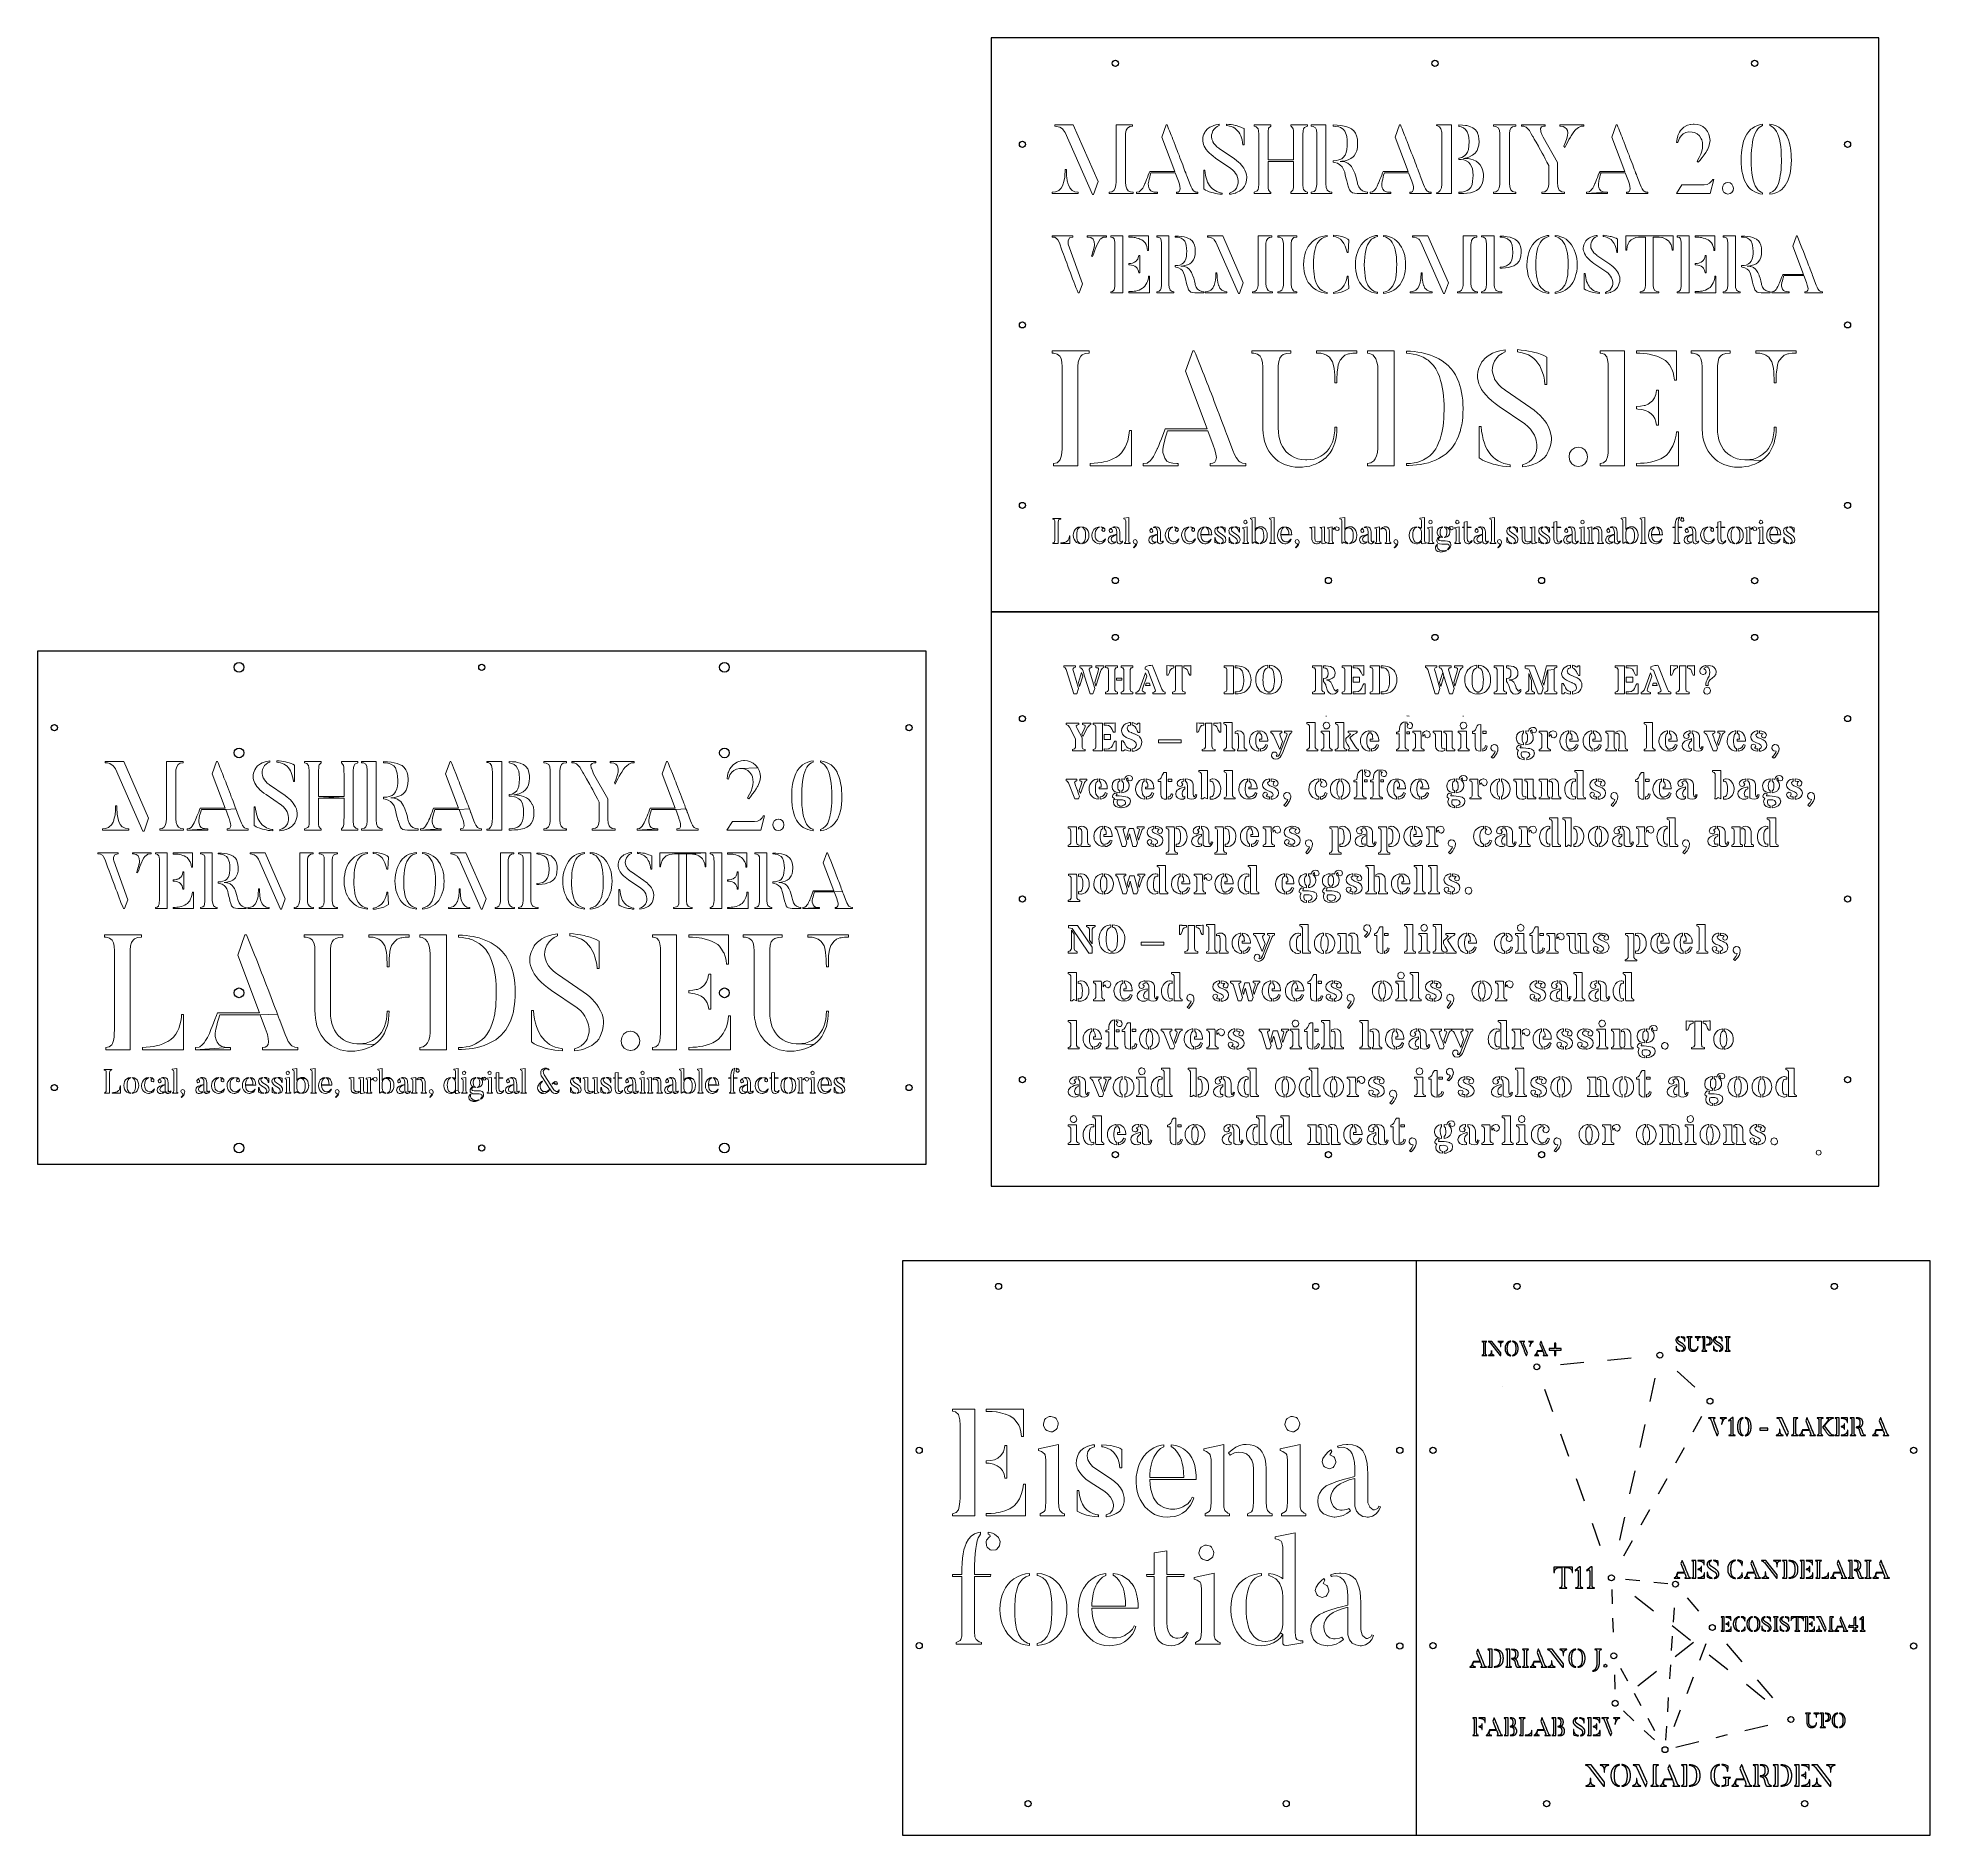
# Model space of a CAD drawing. Header units: millimetres. Extents: x 3735 to 5333, y 3252 to 4770.
import ezdxf

# ---------------------------------------------------------------- set-up
doc = ezdxf.new("R2010")
doc.units = ezdxf.units.MM
doc.layers.get('0').update_dxf_attribs({"color": 18, "true_color": 0x000000})
doc.layers.add('ext', color=18, linetype='Continuous', true_color=0x000000)
doc.layers.add('MASHARAB', color=6, linetype='Continuous', true_color=0xff00ff)

msp = doc.modelspace()

# ---------------------------------------------------------------- linework, layer by layer
at = {"color": 6, "lineweight": 0, "true_color": 0xff00ff}
for points in [[(4609.3, 4696.4), (4593.6, 4696.4), (4593.6, 4695.3), (4595.5, 4695.2), (4597.5, 4694.6), (4597.8, 4694.5), (4600.1, 4693.1), (4600.7, 4692.4), (4602.3, 4690.1), (4625.4, 4637.7), (4626.4, 4637.7), (4630.2, 4648.6)], [(4659.4, 4696.4), (4645.4, 4696.4), (4645.4, 4648.1), (4645.2, 4645.9), (4644.6, 4643.1), (4643.5, 4641.1), (4641.8, 4639.9), (4639.7, 4639.5), (4639.7, 4638.4), (4659.8, 4638.4), (4659.8, 4639.5), (4657.6, 4639.8), (4655.7, 4640.8), (4654.4, 4642.5), (4653.6, 4644.9), (4653.3, 4648.1), (4653.3, 4688.1), (4653.3, 4689.2), (4653.9, 4691.9), (4655.1, 4693.8), (4656.9, 4695), (4659.4, 4695.3)], [(4680.3, 4638.4), (4680.3, 4639.5), (4679.6, 4639.5), (4677.6, 4639.7), (4676, 4640.1), (4674.7, 4640.8), (4673.6, 4642.2), (4673.2, 4643.3), (4672.7, 4645.1), (4672.6, 4646.7), (4673, 4648.8), (4673.4, 4650.7), (4673.8, 4652.4), (4674.3, 4653.9), (4674.9, 4656), (4695.3, 4656), (4698, 4648.8), (4698.9, 4646.4), (4699.4, 4644.3), (4699.6, 4642.6), (4699.4, 4641.2), (4698.8, 4640.3), (4697.8, 4639.7), (4696.4, 4639.5), (4696.4, 4638.4), (4714.4, 4638.4), (4714.4, 4639.5), (4712.7, 4639.7), (4711.4, 4640.4), (4710.9, 4640.8), (4709.7, 4642.4), (4708.8, 4644.2), (4708, 4646.2), (4705.2, 4653.3), (4704.7, 4654.5), (4704.2, 4655.9), (4703.6, 4657.5), (4703, 4659.1), (4702.4, 4660.8), (4701.7, 4662.6), (4701, 4664.6), (4700.2, 4666.6), (4699.4, 4668.7), (4698.6, 4670.8), (4697.7, 4673.1), (4697.1, 4674.8), (4696.3, 4676.7), (4695.6, 4678.6), (4694.1, 4682.3), (4693.4, 4684.2), (4692.7, 4686), (4692, 4687.8), (4690.5, 4691.3), (4689.8, 4693), (4689.2, 4694.7), (4688.5, 4696.4), (4687.7, 4696.4), (4684, 4686.1), (4694.9, 4657.1), (4673.8, 4657.1), (4673.4, 4656), (4672.6, 4653.9), (4671.9, 4652), (4671.2, 4650.2), (4670.5, 4648.6), (4669.9, 4647.2), (4669.8, 4646.9), (4668.8, 4644.8), (4667.9, 4643.1), (4667, 4641.9), (4666.1, 4640.9), (4664.9, 4639.9), (4664.6, 4639.8), (4662.8, 4639.5), (4662.8, 4638.4)], [(4732.6, 4697), (4731.6, 4696.8), (4729.8, 4696.5), (4728, 4695.9), (4726.2, 4695.2), (4724.7, 4694.5), (4723.9, 4693.9), (4722.4, 4692.7), (4721.2, 4691.4), (4720.8, 4690.8), (4720.4, 4690.1), (4719.6, 4688.7), (4719.1, 4687.2), (4718.8, 4685.7), (4718.6, 4684.3), (4718.6, 4682.8), (4718.9, 4681.3), (4719.3, 4679.9), (4719.9, 4678.4), (4720.7, 4677), (4721.6, 4675.6), (4722.8, 4674.1), (4724.2, 4672.7), (4725.8, 4671.3), (4727.5, 4669.9), (4729.4, 4668.4), (4742.4, 4659.5), (4743.9, 4658.3), (4745.3, 4656.9), (4746.4, 4655.4), (4747.3, 4653.9), (4748, 4652.1), (4748.2, 4651.2), (4748.5, 4649.2), (4748.5, 4647.3), (4748.1, 4645.5), (4747.5, 4643.8), (4747.1, 4643), (4746, 4641.6), (4744.6, 4640.4), (4743, 4639.5), (4741.2, 4638.9), (4741.2, 4637.9), (4742.6, 4638), (4744.5, 4638.4), (4746.2, 4638.9), (4746.5, 4639), (4748.3, 4639.8), (4749.8, 4640.6), (4750.7, 4641.2), (4752.1, 4642.5), (4753.4, 4643.9), (4753.7, 4644.4), (4753.8, 4644.6), (4754.6, 4646.4), (4755.2, 4648.2), (4755.6, 4650.1), (4755.8, 4652), (4755.8, 4652.7), (4755.6, 4654.4), (4755.1, 4656.2), (4754.3, 4658.1), (4753.3, 4659.9), (4752.5, 4661.1), (4751.4, 4662.5), (4750.1, 4663.8), (4748.7, 4665.1), (4747.2, 4666.4), (4745.5, 4667.7), (4732.5, 4676.6), (4732.3, 4676.7), (4730.6, 4678), (4729.3, 4679.3), (4728.1, 4680.8), (4727.2, 4682.2), (4727.1, 4682.6), (4726.4, 4684.5), (4726, 4686.3), (4726.1, 4688.1), (4726.5, 4689.5), (4727.2, 4691.3), (4728.3, 4692.9), (4729.4, 4694.1), (4730.9, 4695.2), (4732.6, 4695.9)], [(4738.7, 4697.1), (4738.7, 4695.9), (4739.3, 4695.9), (4741.1, 4695.5), (4742.7, 4695), (4744.3, 4694.4), (4745.7, 4693.6), (4746.9, 4692.6), (4748.1, 4691.5), (4749.1, 4690.2), (4750, 4688.8), (4750.7, 4687.3), (4751.4, 4685.5), (4751.9, 4683.7), (4752.3, 4681.6), (4752.6, 4679.5), (4753.6, 4679.5), (4753.6, 4693.3), (4752, 4694.1), (4750.8, 4694.6), (4749, 4695.2), (4746.8, 4695.9), (4746.2, 4696), (4744.4, 4696.4), (4742.5, 4696.7), (4740.7, 4696.9)], [(4776, 4695.3), (4776, 4696.4), (4762, 4696.4), (4762, 4695.3), (4763.8, 4694.8), (4765.4, 4693), (4765.7, 4691.4), (4765.9, 4688.7), (4766, 4685), (4766, 4649.6), (4765.9, 4646.4), (4765.8, 4643.5), (4765.5, 4641.8), (4764.7, 4640.8), (4762, 4639.5), (4762, 4638.4), (4776, 4638.4), (4776, 4639.5), (4775.6, 4639.7), (4774.1, 4641.6), (4773.9, 4643), (4773.8, 4645.7), (4773.8, 4649.6), (4773.8, 4665.5), (4795.3, 4665.5), (4795.3, 4649.6), (4795.3, 4646.9), (4795.2, 4643.9), (4794.9, 4642), (4794.8, 4641.3), (4793.1, 4639.5), (4793.1, 4638.4), (4807, 4638.4), (4807, 4639.5), (4805.4, 4640.2), (4803.7, 4642), (4803.4, 4643), (4803.2, 4645.7), (4803.1, 4649.6), (4803.1, 4685), (4803.2, 4688.4), (4803.4, 4691.3), (4803.8, 4693.1), (4804.5, 4694.2), (4807, 4695.3), (4807, 4696.4), (4793.1, 4696.4), (4793.1, 4695.3), (4793.5, 4695.2), (4795, 4693.1), (4795.2, 4691.6), (4795.3, 4688.8), (4795.3, 4685), (4795.3, 4666.9), (4773.8, 4666.9), (4773.8, 4685), (4773.8, 4688.5), (4773.9, 4691.3), (4774.2, 4693.1), (4774.3, 4693.6)], [(4822.6, 4696.4), (4810.1, 4696.4), (4810.1, 4695.3), (4811.8, 4695.2), (4813.8, 4694.1), (4814.6, 4692.4), (4814.9, 4689.1), (4814.9, 4648.1), (4814.9, 4646.2), (4814.5, 4643.3), (4813.8, 4641.3), (4812.7, 4640.1), (4810.1, 4639.5), (4810.1, 4638.4), (4827.7, 4638.4), (4827.7, 4639.5), (4825.8, 4639.8), (4823.8, 4641.2), (4823.6, 4641.5), (4822.9, 4643.7), (4822.6, 4647)], [(4828.7, 4696.4), (4828.7, 4695.3), (4831.1, 4695.2), (4833.5, 4694.8), (4834.9, 4694.3), (4837.2, 4692.8), (4838.7, 4691.1), (4839.8, 4688.4), (4840.2, 4686.6), (4840.6, 4683.8), (4840.7, 4680.7), (4840.7, 4678.5), (4840.4, 4675.6), (4839.9, 4673.2), (4838.9, 4670.8), (4837.3, 4668.8), (4836, 4667.9), (4833.6, 4666.9), (4831.7, 4666.4), (4828.7, 4666.2), (4828.7, 4664.9), (4829.8, 4664.7), (4832.4, 4664), (4834.5, 4662.7), (4836.3, 4661.1), (4837.6, 4658.9), (4838.5, 4656.4), (4839, 4654.1), (4839.8, 4651), (4840.3, 4649.2), (4840.8, 4646.9), (4840.9, 4646.6), (4841.8, 4643.9), (4842.7, 4641.5), (4843.7, 4640.1), (4845, 4639.1), (4846.7, 4638.8), (4849, 4638.4), (4857.9, 4638.4), (4857.9, 4639.5), (4856.1, 4639.8), (4853.7, 4640.7), (4851.8, 4642.2), (4850.4, 4644.2), (4849.4, 4646.8), (4849.3, 4647.6), (4848.6, 4650.6), (4847.8, 4653.2), (4847, 4655.7), (4846.7, 4656.3), (4845.5, 4659.1), (4844.3, 4661.2), (4843.2, 4662.5), (4841.1, 4664.1), (4840.4, 4664.5), (4838, 4665.4), (4837.6, 4665.4), (4834.8, 4665.6), (4836, 4665.7), (4838.9, 4666.2), (4841.5, 4667), (4843.7, 4668.1), (4845.7, 4669.5), (4846.4, 4670.2), (4847.7, 4672.2), (4848.7, 4674.6), (4849.2, 4677.4), (4849.4, 4680.7), (4849.4, 4681.1), (4849.2, 4684.3), (4848.6, 4687.1), (4847.6, 4689.5), (4846.2, 4691.4), (4844.5, 4692.9), (4844.3, 4693), (4842.5, 4693.9), (4840.4, 4694.7), (4838, 4695.4), (4835.2, 4695.9), (4832.1, 4696.2)], [(4865, 4643.1), (4864.2, 4641.9), (4863.3, 4640.9), (4862, 4639.9), (4861.8, 4639.8), (4859.9, 4639.5), (4859.9, 4638.4), (4877.5, 4638.4), (4877.5, 4639.5), (4876.7, 4639.5), (4874.8, 4639.7), (4873.1, 4640.1), (4871.8, 4640.8), (4870.8, 4642.2), (4870.3, 4643.3), (4869.8, 4645.1), (4869.8, 4646.7), (4870.1, 4648.8), (4870.6, 4650.7), (4871, 4652.4), (4871.4, 4653.9), (4872.1, 4656), (4892.5, 4656), (4895.2, 4648.8), (4896, 4646.4), (4896.6, 4644.3), (4896.7, 4642.6), (4896.5, 4641.2), (4895.9, 4640.3), (4894.9, 4639.7), (4893.6, 4639.5), (4893.6, 4638.4), (4911.6, 4638.4), (4911.6, 4639.5), (4909.9, 4639.7), (4908.6, 4640.4), (4908, 4640.8), (4906.8, 4642.4), (4905.9, 4644.2), (4905.1, 4646.2), (4902.3, 4653.3), (4901.9, 4654.5), (4901.4, 4655.9), (4900.8, 4657.5), (4900.2, 4659.1), (4899.5, 4660.8), (4898.8, 4662.6), (4898.1, 4664.6), (4897.4, 4666.6), (4896.6, 4668.7), (4895.7, 4670.8), (4894.8, 4673.1), (4894.2, 4674.8), (4893.4, 4676.7), (4892.7, 4678.6), (4891.2, 4682.3), (4890.5, 4684.2), (4889.8, 4686), (4889.1, 4687.8), (4887.7, 4691.3), (4887, 4693), (4886.3, 4694.7), (4885.7, 4696.4), (4884.9, 4696.4), (4881.2, 4686.1), (4892.1, 4657.1), (4870.9, 4657.1), (4870.5, 4656), (4869.8, 4653.9), (4869, 4652), (4868.3, 4650.2), (4867.7, 4648.6), (4867.1, 4647.2), (4866.9, 4646.9), (4865.9, 4644.8)], [(4928.7, 4696.4), (4916.1, 4696.4), (4916.1, 4695.8), (4917, 4695.7), (4918.6, 4694.8), (4919.8, 4693), (4920.5, 4690.3), (4920.7, 4686.7), (4920.7, 4648.3), (4920.6, 4646.4), (4920.2, 4643.3), (4919.3, 4641), (4917.9, 4639.6), (4916.1, 4639.2), (4916.1, 4638.4), (4928.7, 4638.4)], [(4934.8, 4696.4), (4934.8, 4695.2), (4936.8, 4694.8), (4938.8, 4693.9), (4940.6, 4692.6), (4941.9, 4690.7), (4942.8, 4688.4), (4943.4, 4685.7), (4943.6, 4682.4), (4943.6, 4682.3), (4943.5, 4678.8), (4943, 4675.8), (4942.3, 4673.5), (4941.2, 4671.7), (4939.8, 4670.2), (4937.5, 4669), (4934.8, 4668.4), (4934.8, 4667.3), (4936.8, 4667.2), (4939.3, 4666.8), (4940.5, 4666.4), (4943, 4665.1), (4944.6, 4663.4), (4946, 4660.8), (4946.4, 4659.4), (4946.8, 4656.7), (4947, 4653.6), (4946.9, 4651.4), (4946.6, 4648.6), (4946.1, 4646.2), (4945, 4643.7), (4943.4, 4641.9), (4942, 4641), (4939.6, 4640.1), (4937.8, 4639.7), (4934.8, 4639.5), (4934.8, 4638.4), (4936.5, 4638.5), (4939.3, 4638.6), (4941.7, 4638.8), (4942.1, 4638.8), (4944.7, 4639.2), (4947.4, 4639.9), (4949.8, 4640.9), (4951.9, 4642.4), (4953.3, 4644), (4954.7, 4646.6), (4955, 4647.5), (4955.5, 4650.1), (4955.7, 4653.2), (4955.7, 4654.8), (4955.3, 4657.6), (4954.4, 4660.1), (4953, 4662.6), (4951.3, 4664.5), (4949.5, 4665.8), (4947, 4666.9), (4945.1, 4667.5), (4942.7, 4668), (4941.6, 4668.1), (4938.9, 4668.2), (4939, 4668.2), (4941.7, 4668.7), (4943.3, 4669.2), (4946, 4670.5), (4946.6, 4670.8), (4948.6, 4672.5), (4950.3, 4674.9), (4951.1, 4676.7), (4951.8, 4679.3), (4952, 4682.3), (4951.9, 4684.4), (4951.5, 4687.2), (4950.8, 4689.6), (4950.6, 4690), (4949, 4692.3), (4946.9, 4693.9), (4946.7, 4694), (4944.2, 4695.1), (4941.6, 4695.8), (4940.5, 4696), (4937.9, 4696.2)], [(4983.2, 4696.4), (4964.1, 4696.4), (4964.1, 4695.3), (4966.1, 4695.1), (4968.3, 4694), (4969.2, 4692), (4969.6, 4688.8), (4969.6, 4647.3), (4969.6, 4646.2), (4969.1, 4643.2), (4968, 4641.1), (4966.3, 4639.9), (4964.1, 4639.5), (4964.1, 4638.4), (4983.2, 4638.4), (4983.2, 4639.5), (4982.4, 4639.6), (4980.3, 4640.2), (4978.9, 4641.7), (4978, 4644.1), (4977.7, 4647.3), (4977.7, 4688.8), (4978, 4691.9), (4979.1, 4694), (4980.4, 4694.9), (4983.2, 4695.3)], [(5008, 4696.4), (4987.9, 4696.4), (4987.9, 4695.4), (4989.8, 4695.3), (4991.5, 4694.5), (4991.7, 4694.5), (4993.7, 4692.6), (4994.5, 4691.6), (4996, 4689), (4997.1, 4687), (4997.6, 4686.3), (4998.7, 4684.5), (5000.2, 4681.8), (5002.1, 4678.5), (5002.8, 4677.2), (5004, 4675), (5005.3, 4672.7), (5006.6, 4670.2), (5007.9, 4667.7), (5009.4, 4665), (5010.9, 4662.2), (5010.9, 4647.7), (5010.9, 4646.2), (5010.4, 4643.3), (5009.4, 4641.3), (5007.7, 4640), (5005, 4639.5), (5005, 4638.4), (5024.2, 4638.4), (5024.2, 4639.5), (5021.9, 4639.9), (5019.8, 4641.3), (5019.3, 4642), (5018.5, 4644.4), (5018.2, 4647.7), (5018.2, 4664.8), (5006.2, 4686.1), (5005.1, 4688.4), (5004.2, 4690.7), (5004.2, 4690.8), (5003.8, 4693.5), (5004.9, 4694.9), (5006.4, 4695.4), (5008, 4695.4)], [(5040.5, 4696.4), (5020.2, 4696.4), (5020.2, 4695.3), (5020.9, 4695.3), (5023, 4695), (5024.6, 4694.3), (5025.8, 4693.2), (5026.6, 4691.7), (5026.9, 4689.8), (5026.8, 4687.6), (5026.2, 4684.9), (5025.1, 4681.8), (5023.7, 4678.4), (5024.4, 4677.4), (5025.2, 4679.1), (5026.6, 4681.7), (5027.9, 4684.1), (5029.2, 4686.2), (5029.8, 4687.2), (5031.5, 4689.8), (5032.9, 4691.6), (5033.8, 4692.6), (5035.9, 4694.2), (5038.3, 4695.3), (5040.5, 4695.3)], [(5068.6, 4696.4), (5067.9, 4696.4), (5064.2, 4686.1), (5075.1, 4657.1), (5053.9, 4657.1), (5053.5, 4656), (5075.5, 4656), (5078.2, 4648.8), (5079, 4646.4), (5079.5, 4644.3), (5079.7, 4642.6), (5079.5, 4641.2), (5078.9, 4640.3), (5077.9, 4639.7), (5076.6, 4639.5), (5076.6, 4638.4), (5094.5, 4638.4), (5094.5, 4639.5), (5092.9, 4639.7), (5091.5, 4640.4), (5091, 4640.8), (5089.8, 4642.4), (5088.9, 4644.2), (5088.1, 4646.2), (5085.3, 4653.3), (5084.9, 4654.5), (5084.3, 4655.9), (5083.8, 4657.5), (5083.1, 4659.1), (5082.5, 4660.8), (5081.8, 4662.6), (5081.1, 4664.6), (5080.3, 4666.6), (5079.5, 4668.7), (5078.7, 4670.8), (5077.8, 4673.1), (5077.2, 4674.8), (5076.4, 4676.7), (5075.7, 4678.6), (5074.2, 4682.3), (5073.5, 4684.2), (5072.8, 4686), (5072.1, 4687.8), (5071.4, 4689.5), (5070.7, 4691.3), (5070, 4693), (5069.3, 4694.7)], [(5146.1, 4688.6), (5144.9, 4690.9), (5143.3, 4693.1), (5143.1, 4693.3), (5141.1, 4695), (5138.8, 4696.2), (5136.3, 4696.9), (5133.6, 4697.2), (5132.8, 4697.2), (5130.8, 4696.9), (5130.7, 4696.9), (5128.1, 4696.1), (5127.5, 4695.9), (5125.1, 4694.5), (5124.2, 4693.7), (5122.3, 4691.7), (5121.2, 4690.2), (5120, 4687.5), (5119.9, 4687.2), (5119.3, 4684.6), (5118.9, 4681.7), (5120, 4681.5), (5120.2, 4682.5), (5121.3, 4685.1), (5122.8, 4687.3), (5124.5, 4688.8), (5126.7, 4690), (5129.2, 4690.5), (5131.9, 4690.4), (5134, 4689.9), (5136.3, 4688.8), (5138.2, 4687.1), (5139.6, 4684.8), (5140.1, 4683.7), (5140.7, 4681.6), (5140.9, 4679.3), (5140.8, 4676.8), (5140.2, 4674.3), (5139.3, 4671.6), (5137.9, 4668.8), (5136.2, 4665.8), (5137.2, 4665), (5138.4, 4666.4), (5140.4, 4668.8), (5142.1, 4671.1), (5143.5, 4673.2), (5144.7, 4675.2), (5144.9, 4675.5), (5146.1, 4678.2), (5146.8, 4680.8), (5147.1, 4683.4), (5146.8, 4686)], [(5191.5, 4697), (5189.7, 4696.7), (5187.1, 4696), (5184.7, 4694.9), (5182.6, 4693.5), (5181.7, 4692.8), (5179.8, 4690.9), (5178.2, 4688.7), (5176.9, 4686.2), (5176.5, 4685.2), (5175.5, 4682.6), (5174.8, 4679.9), (5174.2, 4677.1), (5174, 4675.5), (5173.6, 4672.8), (5173.5, 4669.9), (5173.4, 4666.9), (5173.5, 4663.8), (5173.7, 4660.5), (5174.1, 4657.4), (5174.7, 4654.6), (5175.4, 4652), (5176.3, 4649.5), (5177.3, 4647.4), (5178.5, 4645.4), (5179.9, 4643.7), (5181.4, 4642.2), (5183.1, 4640.9), (5185, 4639.8), (5187, 4639), (5189.2, 4638.3), (5191.5, 4637.9), (5191.5, 4639.1), (5190.2, 4639.6), (5188.8, 4640.5), (5187.4, 4641.7), (5186.3, 4643.2), (5185.3, 4645.1), (5184.4, 4647.3), (5183.6, 4649.7), (5183, 4652.5), (5182.5, 4655.7), (5182.2, 4659.1), (5182, 4662.9), (5181.9, 4666.9), (5181.9, 4667.7), (5182, 4671.8), (5182.2, 4675.5), (5182.6, 4678.9), (5183.1, 4682.1), (5183.7, 4684.9), (5184.4, 4687.3), (5185.3, 4689.5), (5186.3, 4691.4), (5187.4, 4693), (5188.6, 4694.2), (5190, 4695.2), (5191.5, 4695.9)], [(5197.7, 4697), (5197.7, 4695.9), (5197.9, 4695.8), (5199.4, 4695), (5200.8, 4694), (5202, 4692.7), (5203.2, 4691), (5204.2, 4689.1), (5205, 4686.8), (5205.7, 4684.3), (5206.3, 4681.4), (5206.8, 4678.2), (5207.1, 4674.8), (5207.3, 4671), (5207.4, 4666.9), (5207.4, 4665.1), (5207.3, 4661.9), (5207.1, 4658.9), (5206.8, 4656.2), (5206.5, 4653.7), (5206.1, 4651.4), (5205.8, 4650.1), (5204.9, 4647), (5203.9, 4644.5), (5202.8, 4642.6), (5202.2, 4641.9), (5200.1, 4640.1), (5197.7, 4639.1), (5197.7, 4637.9), (5199.8, 4638.3), (5202, 4638.9), (5204.1, 4639.7), (5206, 4640.8), (5207.7, 4642), (5209.3, 4643.5), (5210.6, 4645.2), (5211.8, 4647.2), (5212.9, 4649.3), (5213.8, 4651.7), (5214.6, 4654.3), (5215.1, 4657.1), (5215.5, 4660.2), (5215.8, 4663.4), (5215.9, 4666.9), (5215.8, 4668.8), (5215.7, 4671.7), (5215.4, 4674.5), (5215.1, 4677.1), (5214.9, 4678.2), (5214.2, 4681), (5213.3, 4683.7), (5212.3, 4686.3), (5211.9, 4687.2), (5210.5, 4689.6), (5208.8, 4691.7), (5206.7, 4693.5), (5205.3, 4694.5), (5203, 4695.6), (5200.5, 4696.5)], [(4603.4, 4658.9), (4602.4, 4658.9), (4602.3, 4657.3), (4602.2, 4654.4), (4602, 4651.9), (4601.9, 4651.3), (4601.3, 4648.5), (4600.5, 4645.9), (4600.3, 4645.5), (4598.9, 4643), (4597.1, 4641.1), (4596.4, 4640.8), (4594.1, 4639.8), (4591.3, 4639.5), (4591.3, 4638.4), (4613.5, 4638.4), (4613.5, 4639.5), (4613.2, 4639.5), (4610.5, 4640), (4608.3, 4641.1), (4608.1, 4641.3), (4606.4, 4643.2), (4605.1, 4645.8), (4604.9, 4646.4), (4604.2, 4649.1), (4603.8, 4651.9), (4603.6, 4653.1), (4603.4, 4655.9)], [(4720.4, 4658.2), (4719.4, 4658.2), (4719.4, 4642.4), (4720.9, 4641.4), (4721, 4641.3), (4722.3, 4640.7), (4724.1, 4640), (4726.4, 4639.3), (4727.6, 4639), (4729.3, 4638.6), (4731.2, 4638.3), (4733.1, 4638), (4735, 4637.9), (4735, 4638.9), (4733.5, 4639.2), (4731.9, 4639.6), (4730.4, 4640.2), (4729, 4640.9), (4727.6, 4641.8), (4726.5, 4642.8), (4725.4, 4643.9), (4724.4, 4645.2), (4723.5, 4646.6), (4722.7, 4648.2), (4722, 4649.9), (4721.4, 4651.8), (4721, 4653.8), (4720.6, 4655.9)], [(5053.5, 4656), (5052.7, 4653.9), (5052, 4652), (5051.3, 4650.2), (5050.7, 4648.6), (5050, 4647.2), (5049.9, 4646.9), (5048.9, 4644.8), (5048, 4643.1), (5047.1, 4641.9), (5046.3, 4640.9), (5045, 4639.9), (5044.8, 4639.8), (5042.9, 4639.5), (5042.9, 4638.4), (5059.7, 4639.5), (5057.7, 4639.7), (5056.1, 4640.1), (5054.8, 4640.8), (5053.7, 4642.2), (5053.3, 4643.3), (5052.8, 4645.1), (5052.8, 4646.7), (5053.1, 4648.8), (5053.5, 4650.7), (5054, 4652.4), (5054.4, 4653.9), (5055.1, 4656), (5075.5, 4656)], [(5060.4, 4639.5), (5059.7, 4639.5), (5042.9, 4638.4), (5060.4, 4638.4)], [(5150.4, 4650.4), (5149.4, 4650.4), (5148.6, 4649.1), (5146.8, 4647.2), (5144.7, 4646.1), (5142.1, 4645.7), (5123.4, 4645.7), (5118.8, 4638.4), (5147.3, 4638.4)], [(5162.2, 4638), (5160.4, 4638.4), (5159, 4639.4), (5158.9, 4639.4), (5157.9, 4641), (5157.6, 4642.9), (5157.6, 4642.9), (5157.9, 4644.8), (5158.9, 4646.4), (5158.9, 4646.4), (5160.4, 4647.5), (5162.2, 4647.8), (5164, 4647.5), (5165.6, 4646.4), (5166.5, 4644.8), (5166.9, 4643), (5166.9, 4642.9), (5166.6, 4641), (5165.6, 4639.4), (5165.6, 4639.4), (5164, 4638.4), (5162.3, 4638)], [(4608.8, 4602.6), (4591.4, 4602.6), (4591.4, 4601.7), (4593.6, 4601.6), (4595.5, 4600.2), (4596.3, 4599.3), (4597.5, 4596.7), (4599.7, 4590.7), (4600.1, 4589.3), (4600.9, 4587.3), (4601.7, 4585), (4602.7, 4582.6), (4603.7, 4580), (4604.7, 4577.1), (4605.9, 4574.1), (4606.8, 4571.6), (4607.8, 4569), (4608.7, 4566.5), (4609.6, 4564), (4610.6, 4561.6), (4611.5, 4559.2), (4612.4, 4556.9), (4613.3, 4554.6), (4614.2, 4554.6), (4617, 4562.1), (4605, 4595.7), (4604.8, 4596.9), (4604.9, 4598.9), (4606, 4600.9), (4606.4, 4601.2), (4608.8, 4601.7)], [(4637.3, 4602.6), (4621.1, 4602.6), (4621.1, 4601.7), (4621.9, 4601.7), (4624.2, 4601.2), (4626.1, 4599.9), (4627, 4597.8), (4627.2, 4595.5), (4627.2, 4595.2), (4626.8, 4592.6), (4626.7, 4592.3), (4626, 4589.8), (4625.9, 4589.5), (4625.1, 4586.9), (4624.7, 4585.7), (4625.5, 4585.4), (4626.5, 4588), (4627.5, 4590.7), (4628.4, 4593), (4629.2, 4594.9), (4629.4, 4595.4), (4630.8, 4598), (4632.1, 4599.8), (4632.5, 4600.2), (4634.4, 4601.5), (4634.6, 4601.6), (4637.3, 4601.7)], [(4651.1, 4602.6), (4640.9, 4602.6), (4640.9, 4601.7), (4641.3, 4601.7), (4642.8, 4601.3), (4643.7, 4600.2), (4643.7, 4600.1), (4644.1, 4598.9), (4644.3, 4597.3), (4644.4, 4595.3), (4644.4, 4562.6), (4644.4, 4561.8), (4644.3, 4559.9), (4644.1, 4558.4), (4643.7, 4557.2), (4643.5, 4556.8), (4642.4, 4555.8), (4640.9, 4555.5), (4640.9, 4554.6), (4651.1, 4554.6)], [(4672.8, 4602.6), (4656.2, 4602.6), (4656.2, 4601.7), (4657.6, 4601.6), (4659.2, 4601.5), (4660.6, 4601.4), (4661.5, 4601.2), (4663, 4600.9), (4664.6, 4600.4), (4665.6, 4600), (4667.1, 4599.3), (4668.3, 4598.5), (4668.9, 4598), (4669.9, 4596.8), (4670.8, 4595.3), (4670.9, 4595), (4671.4, 4593.6), (4671.8, 4592), (4672, 4590.3), (4672.8, 4590.3)], [(4690.1, 4602.6), (4679.7, 4602.6), (4679.7, 4601.7), (4681.1, 4601.6), (4682.8, 4600.7), (4683.5, 4599.2), (4683.7, 4596.6), (4683.7, 4562.6), (4683.7, 4561.1), (4683.4, 4558.6), (4682.8, 4557), (4681.9, 4556), (4679.7, 4555.5), (4679.7, 4554.6), (4694.3, 4554.6), (4694.3, 4555.5), (4692.8, 4555.7), (4691.1, 4556.9), (4691, 4557.1), (4690.3, 4559), (4690.1, 4561.7)], [(4695.2, 4602.5), (4695.2, 4601.7), (4697.2, 4601.6), (4699.1, 4601.3), (4700.3, 4600.8), (4702.2, 4599.6), (4703.4, 4598.2), (4704.4, 4595.9), (4704.7, 4594.5), (4705, 4592.2), (4705.1, 4589.6), (4705, 4587.8), (4704.8, 4585.4), (4704.4, 4583.4), (4703.6, 4581.4), (4702.3, 4579.8), (4701.2, 4579), (4699.2, 4578.1), (4697.6, 4577.8), (4695.2, 4577.6), (4695.2, 4576.5), (4696, 4576.4), (4698.2, 4575.7), (4700, 4574.7), (4701.4, 4573.4), (4702.5, 4571.6), (4703.3, 4569.5), (4703.7, 4567.6), (4705.3, 4561.4), (4706, 4559.1), (4706.7, 4557.1), (4707.6, 4556), (4708.6, 4555.2), (4710, 4554.9), (4711.9, 4554.6), (4719.4, 4554.6), (4719.4, 4555.5), (4717.8, 4555.7), (4715.9, 4556.5), (4714.3, 4557.7), (4713.1, 4559.4), (4712.3, 4561.5), (4712.2, 4562.2), (4711.6, 4564.7), (4711, 4566.9), (4710.3, 4568.9), (4710.1, 4569.4), (4709.1, 4571.7), (4708.1, 4573.4), (4707.2, 4574.5), (4705.4, 4575.9), (4704.8, 4576.2), (4702.9, 4576.9), (4702.5, 4577), (4700.2, 4577.1), (4701.2, 4577.2), (4703.6, 4577.6), (4705.7, 4578.3), (4707.6, 4579.2), (4709.2, 4580.3), (4709.8, 4581), (4710.9, 4582.5), (4711.7, 4584.5), (4712.2, 4586.9), (4712.3, 4589.6), (4712.3, 4589.9), (4712.1, 4592.6), (4711.6, 4594.9), (4710.8, 4596.8), (4709.7, 4598.5), (4708.2, 4599.7), (4708.1, 4599.8), (4706.6, 4600.6), (4704.8, 4601.2), (4702.8, 4601.8), (4700.5, 4602.1), (4698, 4602.4)], [(4735.6, 4602.6), (4722.6, 4602.6), (4722.6, 4601.7), (4724.1, 4601.6), (4725.8, 4601.1), (4726, 4601), (4727.9, 4599.8), (4728.4, 4599.3), (4729.7, 4597.4), (4748.9, 4554), (4749.7, 4554), (4752.9, 4563)], [(4777.1, 4602.6), (4765.4, 4602.6), (4765.4, 4562.6), (4765.3, 4560.8), (4764.8, 4558.5), (4763.9, 4556.8), (4762.6, 4555.8), (4760.7, 4555.5), (4760.7, 4554.6), (4777.4, 4554.6), (4777.4, 4555.5), (4775.6, 4555.8), (4774, 4556.6), (4772.9, 4558), (4772.2, 4560), (4772, 4562.6), (4772, 4595.7), (4772, 4596.6), (4772.5, 4598.8), (4773.5, 4600.5), (4775, 4601.4), (4777.1, 4601.7)], [(4798, 4602.6), (4782.1, 4602.6), (4782.1, 4601.7), (4783.8, 4601.5), (4785.6, 4600.6), (4786.4, 4598.9), (4786.7, 4596.3), (4786.7, 4561.9), (4786.7, 4561), (4786.3, 4558.6), (4785.4, 4556.9), (4784, 4555.9), (4782.1, 4555.5), (4782.1, 4554.6), (4798, 4554.6), (4798, 4555.5), (4797.3, 4555.6), (4795.6, 4556.1), (4794.4, 4557.4), (4793.7, 4559.3), (4793.4, 4561.9), (4793.4, 4596.3), (4793.7, 4598.9), (4794.6, 4600.6), (4795.7, 4601.3), (4798, 4601.7)], [(4823.8, 4603.1), (4821.9, 4602.8), (4819.4, 4602.3), (4817.1, 4601.5), (4814.9, 4600.5), (4812.8, 4599.2), (4811, 4597.6), (4809.3, 4595.8), (4809, 4595.5), (4807.7, 4593.6), (4806.5, 4591.5), (4805.5, 4589.2), (4804.8, 4586.8), (4804.2, 4584.3), (4803.9, 4581.5), (4803.8, 4578.6), (4803.8, 4578.2), (4803.9, 4575.4), (4804.3, 4572.7), (4804.8, 4570.1), (4805.6, 4567.7), (4806.6, 4565.5), (4807.8, 4563.4), (4809.3, 4561.5), (4810.5, 4560.2), (4812.3, 4558.5), (4814.3, 4557.1), (4816.4, 4556), (4818.7, 4555.1), (4821.2, 4554.5), (4823.8, 4554.1), (4823.8, 4555), (4821.7, 4555.5), (4819.4, 4556.5), (4819.4, 4556.6), (4817.5, 4558.1), (4815.8, 4560.2), (4814.7, 4562.1), (4813.8, 4564.5), (4813.1, 4567.4), (4813, 4568), (4812.6, 4570.4), (4812.4, 4572.9), (4812.2, 4575.6), (4812.1, 4578.6), (4812.2, 4581.9), (4812.4, 4585), (4812.7, 4587.9), (4813.2, 4590.4), (4813.8, 4592.7), (4814.5, 4594.6), (4815.3, 4596.3), (4815.8, 4597), (4817.5, 4599.1), (4819.3, 4600.6), (4821.5, 4601.7), (4823.8, 4602.2)], [(4829, 4603.2), (4829, 4602.3), (4831.1, 4601.8), (4833.1, 4601), (4834.9, 4599.8), (4836.5, 4598.3), (4837.8, 4596.4), (4838.9, 4594.1), (4839.8, 4591.5), (4840.5, 4588.6), (4841.4, 4588.6), (4842.1, 4599.1), (4841.1, 4599.9), (4839.1, 4601), (4837, 4601.9), (4834.6, 4602.5), (4831.9, 4603)], [(4866.2, 4603.1), (4864.6, 4602.9), (4862.1, 4602.3), (4859.8, 4601.4), (4857.7, 4600.3), (4855.7, 4598.9), (4854, 4597.2), (4852.5, 4595.2), (4851.3, 4593.3), (4850.2, 4591.2), (4849.2, 4588.8), (4848.5, 4586.4), (4848, 4583.8), (4847.7, 4581.1), (4847.6, 4578.3), (4847.7, 4576), (4848, 4573.3), (4848.4, 4570.7), (4849.1, 4568.2), (4850, 4565.9), (4851.1, 4563.7), (4852.4, 4561.7), (4853.2, 4560.6), (4854.9, 4558.9), (4856.8, 4557.4), (4858.8, 4556.2), (4861.1, 4555.2), (4863.6, 4554.5), (4866.2, 4554.1), (4866.2, 4555.1), (4865.5, 4555.2), (4863.2, 4556), (4861.2, 4557.3), (4859.5, 4559), (4858, 4561.2), (4857.5, 4562.4), (4856.7, 4564.3), (4856.2, 4566.5), (4855.7, 4569), (4855.4, 4571.8), (4855.2, 4574.9), (4855.1, 4578.3), (4855.2, 4581.3), (4855.4, 4584.6), (4855.8, 4587.6), (4856.3, 4590.4), (4857, 4592.8), (4857.8, 4595), (4858.8, 4596.9), (4860, 4598.5), (4861.3, 4599.9), (4862.8, 4600.9), (4864.4, 4601.7), (4866.2, 4602.1)], [(4871.3, 4603.1), (4871.3, 4602.1), (4872.9, 4601.8), (4874.5, 4601), (4876, 4600), (4877.4, 4598.8), (4878.6, 4597.2), (4879.6, 4595.3), (4880.5, 4593.2), (4881.2, 4590.8), (4881.8, 4588.1), (4882.2, 4585.1), (4882.4, 4581.8), (4882.5, 4578.3), (4882.4, 4575.9), (4882.3, 4572.8), (4882, 4569.9), (4881.6, 4567.3), (4881.1, 4565), (4880.4, 4563), (4879.6, 4561.2), (4879.2, 4560.5), (4877.6, 4558.4), (4875.8, 4556.8), (4873.7, 4555.7), (4871.3, 4555.1), (4871.3, 4554.1), (4872.9, 4554.4), (4875.5, 4554.9), (4877.8, 4555.7), (4880, 4556.8), (4882, 4558.2), (4883.7, 4559.8), (4885.3, 4561.7), (4886.3, 4563.3), (4887.4, 4565.4), (4888.4, 4567.7), (4889.1, 4570.1), (4889.6, 4572.7), (4889.9, 4575.4), (4890, 4578.3), (4889.9, 4580.9), (4889.7, 4583.6), (4889.2, 4586.2), (4888.5, 4588.7), (4887.6, 4591), (4886.5, 4593.2), (4885.2, 4595.2), (4884.3, 4596.5), (4882.6, 4598.3), (4880.7, 4599.8), (4878.6, 4601), (4876.4, 4602), (4873.9, 4602.7)], [(4908.8, 4602.6), (4895.8, 4602.6), (4895.8, 4601.7), (4897.4, 4601.6), (4899, 4601.1), (4899.2, 4601), (4901.1, 4599.8), (4901.6, 4599.3), (4902.9, 4597.4), (4922.1, 4554), (4922.9, 4554), (4926.1, 4563)], [(4950.2, 4602.6), (4938.6, 4602.6), (4938.6, 4562.6), (4938.5, 4560.8), (4938.1, 4558.5), (4937.1, 4556.8), (4935.7, 4555.8), (4933.9, 4555.5), (4933.9, 4554.6), (4950.6, 4554.6), (4950.6, 4555.5), (4948.8, 4555.8), (4947.3, 4556.6), (4946.1, 4558), (4945.4, 4560), (4945.2, 4562.6), (4945.2, 4595.7), (4945.3, 4596.6), (4945.7, 4598.8), (4946.7, 4600.5), (4948.2, 4601.4), (4950.2, 4601.7)], [(4964.7, 4602.6), (4954.1, 4602.6), (4954.1, 4601.8), (4955.7, 4601.6), (4957.5, 4600.4), (4958.1, 4598.5), (4958.3, 4595.4), (4958.3, 4563.8), (4958.3, 4561.9), (4958, 4559.1), (4957.4, 4557.3), (4956.4, 4556.2), (4954, 4555.5), (4954, 4554.6), (4971.2, 4554.6), (4971.2, 4555.5), (4970.9, 4555.5), (4968.5, 4555.7), (4966.5, 4556.7), (4966.3, 4556.9), (4965.1, 4559.2), (4964.9, 4561), (4964.7, 4563.9)], [(4969.8, 4602.5), (4969.8, 4601.7), (4971.2, 4601.6), (4973.8, 4601.1), (4976, 4600.2), (4977.8, 4598.9), (4978, 4598.7), (4979.1, 4597.1), (4979.9, 4594.9), (4980.3, 4592.1), (4980.5, 4588.8), (4980.5, 4588.6), (4980.3, 4585.3), (4979.8, 4582.6), (4978.9, 4580.6), (4977.8, 4579), (4977, 4578.4), (4975.1, 4577.3), (4972.7, 4576.5), (4969.8, 4576.2), (4969.8, 4575.3), (4971.5, 4575.3), (4974.4, 4575.6), (4977, 4576.1), (4979.3, 4576.7), (4981.4, 4577.5), (4983.1, 4578.5), (4984.3, 4579.4), (4985.8, 4581.2), (4986.8, 4583.3), (4987.4, 4585.9), (4987.6, 4588.8), (4987.5, 4591.2), (4987, 4593.8), (4986.1, 4596.1), (4984.8, 4598), (4983.1, 4599.4), (4982.3, 4599.9), (4980.4, 4600.8), (4978.2, 4601.5), (4975.7, 4602), (4972.9, 4602.4)], [(5011.1, 4603.1), (5009.5, 4602.9), (5006.9, 4602.3), (5004.6, 4601.4), (5002.5, 4600.3), (5000.6, 4598.9), (4998.8, 4597.2), (4997.3, 4595.2), (4996.1, 4593.3), (4995, 4591.2), (4994.1, 4588.8), (4993.4, 4586.4), (4992.9, 4583.8), (4992.6, 4581.1), (4992.5, 4578.3), (4992.5, 4576), (4992.8, 4573.3), (4993.3, 4570.7), (4993.9, 4568.2), (4994.8, 4565.9), (4995.9, 4563.7), (4997.2, 4561.7), (4998.1, 4560.6), (4999.7, 4558.9), (5001.6, 4557.4), (5003.7, 4556.2), (5005.9, 4555.2), (5008.4, 4554.5), (5011.1, 4554.1), (5011.1, 4555.1), (5010.3, 4555.2), (5008, 4556), (5006.1, 4557.3), (5004.3, 4559), (5002.9, 4561.2), (5002.3, 4562.4), (5001.6, 4564.3), (5001, 4566.5), (5000.6, 4569), (5000.2, 4571.8), (5000, 4574.9), (5000, 4578.3), (5000, 4581.3), (5000.2, 4584.6), (5000.6, 4587.6), (5001.1, 4590.4), (5001.8, 4592.8), (5002.7, 4595), (5003.7, 4596.9), (5004.8, 4598.5), (5006.1, 4599.9), (5007.6, 4600.9), (5009.3, 4601.7), (5011.1, 4602.1)], [(5016.2, 4603.1), (5016.2, 4602.1), (5017.7, 4601.8), (5019.4, 4601), (5020.9, 4600), (5022.2, 4598.8), (5023.4, 4597.2), (5024.4, 4595.3), (5025.3, 4593.2), (5026, 4590.8), (5026.6, 4588.1), (5027, 4585.1), (5027.2, 4581.8), (5027.3, 4578.3), (5027.3, 4575.9), (5027.1, 4572.8), (5026.9, 4569.9), (5026.4, 4567.3), (5025.9, 4565), (5025.2, 4563), (5024.4, 4561.2), (5024, 4560.5), (5022.4, 4558.4), (5020.6, 4556.8), (5018.5, 4555.7), (5016.2, 4555.1), (5016.2, 4554.1), (5017.8, 4554.4), (5020.3, 4554.9), (5022.7, 4555.7), (5024.8, 4556.8), (5026.8, 4558.2), (5028.6, 4559.8), (5030.1, 4561.7), (5031.2, 4563.3), (5032.3, 4565.4), (5033.2, 4567.7), (5033.9, 4570.1), (5034.5, 4572.7), (5034.8, 4575.4), (5034.9, 4578.3), (5034.8, 4580.9), (5034.5, 4583.6), (5034, 4586.2), (5033.3, 4588.7), (5032.4, 4591), (5031.3, 4593.2), (5030.1, 4595.2), (5029.1, 4596.5), (5027.4, 4598.3), (5025.5, 4599.8), (5023.5, 4601), (5021.2, 4602), (5018.8, 4602.7)], [(5051.7, 4603.1), (5050.9, 4603), (5049.4, 4602.6), (5047.9, 4602.2), (5046.4, 4601.6), (5045.2, 4601), (5044.5, 4600.5), (5043.3, 4599.6), (5042.2, 4598.5), (5041.9, 4598), (5041.6, 4597.4), (5041, 4596.2), (5040.5, 4595), (5040.2, 4593.8), (5040.1, 4592.5), (5040.1, 4591.3), (5040.3, 4590.1), (5040.7, 4588.9), (5041.2, 4587.7), (5041.8, 4586.5), (5042.6, 4585.3), (5043.6, 4584.2), (5044.7, 4583), (5046, 4581.8), (5047.5, 4580.6), (5049.1, 4579.4), (5059.9, 4572.1), (5061.1, 4571.1), (5062.2, 4569.9), (5063.1, 4568.7), (5063.9, 4567.4), (5064.4, 4565.9), (5064.6, 4565.1), (5064.9, 4563.5), (5064.9, 4562), (5064.6, 4560.5), (5064, 4559.1), (5063.7, 4558.4), (5062.8, 4557.2), (5061.7, 4556.3), (5060.3, 4555.6), (5058.8, 4555), (5058.8, 4554.1), (5060, 4554.3), (5061.6, 4554.6), (5063, 4555), (5063.2, 4555.1), (5064.8, 4555.7), (5066, 4556.4), (5066.7, 4556.9), (5067.9, 4558), (5068.9, 4559.1), (5069.2, 4559.6), (5069.2, 4559.7), (5069.9, 4561.2), (5070.5, 4562.7), (5070.8, 4564.2), (5070.9, 4565.8), (5070.9, 4566.4), (5070.8, 4567.9), (5070.4, 4569.3), (5069.7, 4570.9), (5068.9, 4572.4), (5068.2, 4573.4), (5067.3, 4574.5), (5066.2, 4575.6), (5065.1, 4576.7), (5063.8, 4577.8), (5062.4, 4578.8), (5051.6, 4586.2), (5051.5, 4586.3), (5050.1, 4587.4), (5049, 4588.5), (5048, 4589.7), (5047.3, 4590.9), (5047.2, 4591.2), (5046.5, 4592.7), (5046.3, 4594.3), (5046.4, 4595.7), (5046.6, 4596.9), (5047.2, 4598.3), (5048.1, 4599.7), (5049, 4600.7), (5050.3, 4601.6), (5051.7, 4602.2)], [(5056.8, 4603.2), (5056.8, 4602.2), (5057.3, 4602.1), (5058.8, 4601.9), (5060.1, 4601.4), (5061.4, 4600.9), (5062.5, 4600.3), (5063.6, 4599.5), (5064.5, 4598.5), (5065.4, 4597.5), (5066.1, 4596.3), (5066.8, 4595), (5067.3, 4593.6), (5067.7, 4592.1), (5068, 4590.4), (5068.3, 4588.6), (5069.1, 4588.6), (5069.1, 4600), (5067.8, 4600.7), (5066.8, 4601.1), (5065.3, 4601.6), (5063.5, 4602.1), (5062.9, 4602.2), (5061.5, 4602.5), (5059.9, 4602.8), (5058.4, 4603)], [(5099.1, 4561.2), (5099.1, 4601.7), (5103, 4601.7), (5104.2, 4601.7), (5106.5, 4601.3), (5107, 4601.2), (5109.3, 4600.3), (5109.9, 4599.9), (5112, 4598.4), (5112.8, 4597.5), (5114.2, 4595.2), (5114.8, 4593.3), (5115.1, 4590.6), (5115.9, 4590.6), (5115.9, 4602.6), (5076, 4602.6), (5076, 4590.6), (5076.8, 4590.6), (5076.8, 4591), (5077.2, 4593.7), (5078.1, 4596), (5078.9, 4597.6), (5080.5, 4599.3), (5081.5, 4599.9), (5083.9, 4601), (5084.5, 4601.2), (5086.8, 4601.7), (5088.8, 4601.7), (5092.7, 4601.7), (5092.7, 4561.2), (5092.4, 4558.7), (5091.5, 4556.8), (5090.5, 4556), (5088, 4555.5), (5088, 4554.6), (5103.9, 4554.6), (5103.9, 4555.5), (5102.3, 4555.7), (5100.6, 4556.7), (5099.5, 4558.5)], [(5129.5, 4602.6), (5119.4, 4602.6), (5119.4, 4601.7), (5119.8, 4601.7), (5121.2, 4601.3), (5122.1, 4600.2), (5122.1, 4600.1), (5122.5, 4598.9), (5122.8, 4597.3), (5122.8, 4595.3), (5122.8, 4561.8), (5122.7, 4559.9), (5122.5, 4558.4), (5122.1, 4557.2), (5121.9, 4556.8), (5120.8, 4555.8), (5119.4, 4555.5), (5119.4, 4554.6), (5129.5, 4554.6)], [(5151.3, 4602.6), (5134.6, 4602.6), (5134.6, 4601.7), (5136, 4601.6), (5137.6, 4601.5), (5139, 4601.4), (5139.9, 4601.2), (5141.4, 4600.9), (5143, 4600.4), (5144.1, 4600), (5145.5, 4599.3), (5146.7, 4598.5), (5147.3, 4598), (5148.3, 4596.8), (5149.2, 4595.3), (5149.3, 4595), (5149.8, 4593.6), (5150.2, 4592), (5150.4, 4590.3), (5151.3, 4590.3)], [(5168.5, 4602.6), (5158.1, 4602.6), (5158.1, 4601.7), (5159.5, 4601.6), (5161.2, 4600.7), (5161.9, 4599.2), (5162.1, 4596.6), (5162.1, 4562.6), (5162.1, 4561.1), (5161.8, 4558.6), (5161.2, 4557), (5160.3, 4556), (5158.1, 4555.5), (5158.1, 4554.6), (5172.7, 4554.6), (5172.7, 4555.5), (5171.2, 4555.7), (5169.5, 4556.9), (5169.4, 4557.1), (5168.7, 4559), (5168.5, 4561.7)], [(5173.6, 4602.5), (5173.6, 4601.7), (5175.5, 4601.6), (5177.6, 4601.3), (5178.7, 4600.8), (5180.6, 4599.6), (5181.8, 4598.2), (5182.8, 4595.9), (5183.1, 4594.5), (5183.4, 4592.2), (5183.5, 4589.6), (5183.5, 4587.8), (5183.2, 4585.4), (5182.8, 4583.4), (5182, 4581.4), (5180.7, 4579.8), (5179.6, 4579), (5177.6, 4578.1), (5176, 4577.8), (5173.6, 4577.6), (5173.6, 4576.5), (5174.4, 4576.4), (5176.6, 4575.7), (5178.4, 4574.7), (5179.8, 4573.4), (5180.9, 4571.6), (5181.7, 4569.5), (5182.1, 4567.6), (5182.8, 4565), (5183.1, 4563.6), (5183.7, 4561.4), (5184.4, 4559.1), (5185.1, 4557.1), (5186, 4556), (5187, 4555.2), (5188.4, 4554.9), (5190.3, 4554.6), (5197.8, 4554.6), (5197.8, 4555.5), (5196.2, 4555.7), (5194.3, 4556.5), (5192.7, 4557.7), (5191.5, 4559.4), (5190.7, 4561.5), (5190.6, 4562.2), (5190, 4564.7), (5189.4, 4566.9), (5188.7, 4568.9), (5188.5, 4569.4), (5187.5, 4571.7), (5186.5, 4573.4), (5185.6, 4574.5), (5183.8, 4575.9), (5183.3, 4576.2), (5181.3, 4576.9), (5180.9, 4577), (5178.6, 4577.1), (5179.6, 4577.2), (5182, 4577.6), (5184.1, 4578.3), (5186, 4579.2), (5187.6, 4580.3), (5188.2, 4581), (5189.3, 4582.5), (5190.1, 4584.5), (5190.6, 4586.9), (5190.7, 4589.6), (5190.7, 4589.9), (5190.5, 4592.6), (5190, 4594.9), (5189.2, 4596.8), (5188.1, 4598.5), (5186.6, 4599.7), (5186.5, 4599.8), (5185, 4600.6), (5183.2, 4601.2), (5181.2, 4601.8), (5178.9, 4602.1), (5176.4, 4602.4)], [(5220.1, 4602.6), (5217, 4594.1), (5226.1, 4570), (5208.6, 4570), (5208.2, 4569.2), (5207.6, 4567.5), (5207, 4565.8), (5206.4, 4564.4), (5205.8, 4563), (5205.3, 4561.8), (5205.2, 4561.6), (5204.4, 4559.9), (5203.6, 4558.5), (5202.9, 4557.5), (5202.2, 4556.7), (5201.2, 4555.9), (5201, 4555.8), (5199.4, 4555.5), (5199.4, 4554.6), (5214, 4554.6), (5214, 4555.5), (5213.3, 4555.5), (5211.7, 4555.6), (5210.4, 4556), (5209.3, 4556.6), (5208.4, 4557.8), (5208, 4558.6), (5207.6, 4560.1), (5207.6, 4561.4), (5207.9, 4563.2), (5208.2, 4564.7), (5208.6, 4566.1), (5209, 4567.4), (5209.5, 4569.1), (5226.4, 4569.1), (5228.6, 4563.2), (5229.3, 4561.2), (5229.8, 4559.5), (5229.9, 4558.1), (5229.7, 4556.9), (5229.3, 4556.1), (5228.5, 4555.7), (5227.3, 4555.5), (5227.3, 4554.6), (5242.2, 4554.6), (5242.2, 4555.5), (5240.8, 4555.7), (5239.7, 4556.3), (5239.3, 4556.6), (5238.3, 4557.9), (5238.2, 4558.1), (5237.6, 4559.4), (5236.9, 4561), (5234.6, 4567), (5234.2, 4567.9), (5233.8, 4569.1), (5233.3, 4570.4), (5232.8, 4571.7), (5232.2, 4573.2), (5231.7, 4574.7), (5231.1, 4576.2), (5230.4, 4577.9), (5229.8, 4579.6), (5229.1, 4581.4), (5228.4, 4583.3), (5227.8, 4584.7), (5227.2, 4586.3), (5226, 4589.4), (5224.8, 4592.5), (5223.6, 4595.5), (5223, 4596.9), (5221.9, 4599.8), (5221.3, 4601.2), (5220.7, 4602.6)], [(4665.4, 4586.2), (4664.5, 4586.2), (4664.5, 4586.1), (4664.2, 4584.4), (4663.7, 4583), (4662.8, 4581.8), (4662.4, 4581.4), (4661.1, 4580.4), (4659.8, 4579.9), (4659.4, 4579.7), (4657.9, 4579.5), (4656.2, 4579.4), (4656.2, 4578.3), (4656.7, 4578.3), (4658.4, 4578.1), (4659.9, 4577.7), (4661.2, 4577.1), (4662.3, 4576.3), (4663.2, 4575.4), (4663.8, 4574.3), (4664.3, 4573), (4664.5, 4571.5), (4665.4, 4571.5)], [(4730.6, 4571.6), (4729.8, 4571.6), (4729.8, 4570.3), (4729.7, 4567.9), (4729.5, 4565.7), (4729.4, 4565.3), (4728.9, 4563), (4728.2, 4560.7), (4728.1, 4560.4), (4727, 4558.4), (4725.4, 4556.9), (4724.9, 4556.5), (4723, 4555.8), (4720.6, 4555.5), (4720.6, 4554.6), (4739.1, 4554.6), (4739.1, 4555.5), (4738.8, 4555.5), (4736.6, 4555.9), (4734.7, 4556.9), (4734.6, 4557), (4733.1, 4558.5), (4732.1, 4560.7), (4731.9, 4561.2), (4731.3, 4563.4), (4731, 4565.7), (4730.9, 4566.8), (4730.7, 4569)], [(4903.9, 4571.6), (4903, 4571.6), (4903, 4570.3), (4902.9, 4567.9), (4902.7, 4565.7), (4902.6, 4565.3), (4902.2, 4563), (4901.5, 4560.7), (4901.3, 4560.4), (4900.2, 4558.4), (4898.6, 4556.9), (4898.1, 4556.5), (4896.1, 4555.8), (4893.8, 4555.5), (4893.8, 4554.6), (4912.3, 4554.6), (4912.3, 4555.5), (4912, 4555.5), (4909.8, 4555.9), (4907.9, 4556.9), (4907.8, 4557), (4906.3, 4558.5), (4905.3, 4560.7), (4905.1, 4561.2), (4904.6, 4563.4), (4904.2, 4565.7), (4904.1, 4566.8), (4903.9, 4569)], [(5143.8, 4586.2), (5142.9, 4586.2), (5142.9, 4586.1), (5142.6, 4584.4), (5142.1, 4583), (5141.2, 4581.8), (5140.8, 4581.4), (5139.5, 4580.4), (5138.2, 4579.9), (5137.8, 4579.7), (5136.3, 4579.5), (5134.6, 4579.4), (5134.6, 4578.3), (5135.1, 4578.3), (5136.8, 4578.1), (5138.3, 4577.7), (5139.6, 4577.1), (5140.7, 4576.3), (5141.6, 4575.4), (5142.2, 4574.3), (5142.7, 4573), (5142.9, 4571.5), (5143.8, 4571.5)], [(4673.7, 4568.8), (4672.8, 4568.8), (4672.7, 4567.4), (4672.4, 4565.8), (4671.9, 4564.3), (4671.4, 4562.9), (4670.6, 4561.5), (4669.7, 4560.2), (4668.7, 4559.1), (4667.7, 4558.4), (4666.3, 4557.6), (4664.8, 4556.9), (4663.6, 4556.5), (4662.1, 4556.1), (4660.7, 4555.9), (4659.4, 4555.8), (4657.9, 4555.6), (4656.2, 4555.6), (4656.2, 4554.6), (4673.7, 4554.6)], [(4841.4, 4568.8), (4840.5, 4568.8), (4840.5, 4568.5), (4840, 4565.7), (4839.3, 4563.2), (4838.1, 4561), (4836.7, 4559.2), (4835.6, 4558.1), (4833.6, 4556.7), (4831.3, 4555.6), (4829, 4555), (4829, 4554.1), (4830.5, 4554.2), (4833.1, 4554.5), (4835.6, 4555.1), (4837.9, 4555.9), (4840, 4557), (4842.1, 4558.2)], [(5041.6, 4571), (5040.7, 4571), (5040.7, 4557.9), (5042, 4557.1), (5042.1, 4557), (5043.2, 4556.5), (5044.7, 4555.9), (5046.5, 4555.4), (5047.5, 4555.1), (5049, 4554.8), (5050.5, 4554.5), (5052.1, 4554.3), (5053.7, 4554.1), (5053.7, 4555), (5052.5, 4555.2), (5051.1, 4555.6), (5049.9, 4556.1), (5048.7, 4556.7), (5047.6, 4557.4), (5046.6, 4558.2), (5045.7, 4559.2), (5044.9, 4560.2), (5044.2, 4561.4), (5043.5, 4562.7), (5042.9, 4564.1), (5042.5, 4565.7), (5042.1, 4567.3), (5041.8, 4569.1)], [(5152.1, 4568.8), (5151.3, 4568.8), (5151.1, 4567.4), (5150.8, 4565.8), (5150.3, 4564.3), (5149.7, 4562.9), (5149, 4561.5), (5148.1, 4560.2), (5147.1, 4559.1), (5146.1, 4558.4), (5144.7, 4557.6), (5143.2, 4556.9), (5142, 4556.5), (5140.5, 4556.1), (5139.1, 4555.9), (5137.9, 4555.8), (5136.3, 4555.6), (5134.6, 4555.6), (5134.6, 4554.6), (5152.1, 4554.6)], [(4622.8, 4505.5), (4591.5, 4505.5), (4591.5, 4503.7), (4592.7, 4503.7), (4595.7, 4502.9), (4597.9, 4501.1), (4598.9, 4499.1), (4599.6, 4496), (4599.9, 4492.2), (4599.9, 4424.9), (4599.8, 4423.1), (4599.6, 4419.4), (4599.1, 4416.3), (4598.3, 4413.9), (4597.7, 4412.9), (4595.6, 4411), (4592.6, 4410.3), (4592.6, 4408.5), (4613.2, 4408.5), (4613.2, 4491.5), (4613.2, 4492.3), (4613.5, 4496.1), (4614.4, 4499.1), (4615.7, 4501.1), (4616.8, 4502.1), (4619.4, 4503.3), (4622.8, 4503.7)], [(4697.8, 4408.5), (4697.8, 4410.3), (4696.6, 4410.3), (4693.3, 4410.6), (4690.6, 4411.3), (4688.4, 4412.5), (4686.6, 4414.9), (4685.9, 4416.6), (4685, 4419.7), (4685, 4422.3), (4685.6, 4425.9), (4686.3, 4429), (4687, 4431.8), (4687.7, 4434.3), (4688.9, 4437.9), (4723, 4437.9), (4727.5, 4425.9), (4728.9, 4421.9), (4729.8, 4418.4), (4730.1, 4415.5), (4729.7, 4413.2), (4728.8, 4411.6), (4727.1, 4410.6), (4724.9, 4410.3), (4724.9, 4408.5), (4754.9, 4408.5), (4754.9, 4410.3), (4752.2, 4410.7), (4749.9, 4411.8), (4749, 4412.5), (4747, 4415.1), (4746.8, 4415.5), (4745.5, 4418.1), (4744.1, 4421.5), (4739.5, 4433.5), (4738.8, 4435.4), (4737.9, 4437.8), (4736.9, 4440.4), (4735.9, 4443.1), (4734.8, 4446), (4733.6, 4449), (4732.4, 4452.2), (4731.1, 4455.6), (4729.8, 4459.1), (4728.4, 4462.7), (4727, 4466.5), (4725.9, 4469.3), (4724.6, 4472.5), (4723.4, 4475.7), (4722.1, 4478.8), (4720.9, 4482), (4719.7, 4485), (4718.5, 4488.1), (4717.3, 4491.1), (4716.2, 4494), (4715, 4496.9), (4713.8, 4499.8), (4712.7, 4502.7), (4711.5, 4505.5), (4710.2, 4505.5), (4704, 4488.3), (4722.4, 4439.7), (4686.9, 4439.7), (4686.3, 4438), (4685, 4434.5), (4683.7, 4431.2), (4682.5, 4428.2), (4681.4, 4425.6), (4680.4, 4423.1), (4680.2, 4422.7), (4678.5, 4419.1), (4677, 4416.4), (4675.5, 4414.3), (4674.1, 4412.6), (4672, 4411), (4671.6, 4410.8), (4668.4, 4410.3), (4668.4, 4408.5)], [(4789.4, 4503.4), (4792.9, 4503.7), (4792.9, 4505.5), (4760.1, 4505.5), (4760.1, 4503.7), (4761.8, 4503.6), (4764.8, 4502.8), (4767.1, 4501.1), (4767.1, 4501.1), (4768.3, 4498.9), (4769.1, 4495.8), (4769.3, 4491.9), (4769.3, 4441.6), (4769.3, 4439.3), (4769.6, 4435.7), (4770.1, 4432.4), (4770.8, 4429.2), (4771.8, 4426.3), (4773, 4423.5), (4774.4, 4420.9), (4776.1, 4418.6), (4778, 4416.4), (4780.1, 4414.4), (4782.4, 4412.5), (4785, 4410.9), (4787.7, 4409.6), (4790.5, 4408.6), (4793.5, 4407.9), (4796.6, 4407.4), (4799.9, 4407.3), (4802.8, 4407.4), (4806, 4407.8), (4809, 4408.3), (4811.9, 4409.2), (4814, 4410), (4816.8, 4411.3), (4819.5, 4412.9), (4822, 4414.9), (4822.2, 4415), (4824.3, 4417.1), (4826.2, 4419.5), (4827.9, 4422.3), (4829.3, 4425.5), (4830.2, 4427.9), (4830.9, 4430.9), (4831.5, 4434.1), (4831.8, 4437.5), (4831.9, 4441), (4830.2, 4441), (4830.1, 4438.1), (4829.7, 4434.6), (4829.1, 4431.4), (4828.2, 4428.4), (4826.9, 4425.7), (4825.4, 4423.2), (4823.6, 4420.9), (4823.1, 4420.3), (4820.8, 4418.2), (4818.3, 4416.5), (4815.6, 4415.2), (4812.8, 4414.2), (4809.7, 4413.7), (4806.5, 4413.5), (4805.3, 4413.5), (4802, 4413.8), (4799, 4414.5), (4796.2, 4415.5), (4793.5, 4416.9), (4791.1, 4418.6), (4788.9, 4420.6), (4787.6, 4422.3), (4786, 4424.7), (4784.7, 4427.4), (4783.7, 4430.3), (4782.9, 4433.4), (4782.5, 4436.9), (4782.4, 4440.5), (4782.4, 4491.6), (4782.4, 4492.9), (4782.8, 4496.7), (4783.7, 4499.5), (4785.1, 4501.4), (4786.6, 4502.4)], [(4814.7, 4505.5), (4814.7, 4503.7), (4815, 4503.7), (4818.3, 4503.5), (4821.1, 4502.9), (4823.2, 4502), (4825.6, 4500.2), (4826.6, 4498.8), (4828.2, 4496.2), (4828.9, 4494.3), (4829.6, 4490.8), (4829.9, 4488), (4830.1, 4485), (4830.2, 4482.2), (4830.2, 4478.5), (4831.9, 4478.5), (4831.9, 4479.3), (4832, 4483.1), (4832.1, 4485.8), (4832.2, 4487.7), (4832.6, 4491.3), (4833, 4493.9), (4834, 4496.6), (4834.8, 4497.6), (4836.9, 4500.3), (4838.7, 4501.8), (4841.7, 4503.1), (4842.5, 4503.2), (4845.4, 4503.6), (4848.8, 4503.7), (4848.8, 4505.5)], [(4880.3, 4505.5), (4857.8, 4505.5), (4857.8, 4503.7), (4859.6, 4503.4), (4862.2, 4502.1), (4864.2, 4499.6), (4864.7, 4498.8), (4865.7, 4496), (4866.4, 4492.9), (4866.6, 4489.3), (4866.6, 4424.9), (4866.6, 4423.3), (4866.2, 4419.8), (4865.4, 4416.8), (4864.2, 4414.3), (4863.1, 4412.7), (4860.7, 4411), (4857.8, 4410.3), (4857.8, 4408.5), (4880.3, 4408.5)], [(4890.6, 4505.4), (4890.6, 4503.6), (4893.4, 4503.4), (4896.5, 4502.9), (4899.4, 4502.3), (4902.1, 4501.5), (4904.9, 4500.2), (4907.9, 4498.3), (4909, 4497.6), (4911.4, 4495.5), (4913.5, 4493.2), (4915.4, 4490.5), (4916, 4489.4), (4917.3, 4486.9), (4918.5, 4483.9), (4919.5, 4480.6), (4920.5, 4477), (4920.7, 4476.3), (4921.2, 4473.4), (4921.7, 4470.4), (4922.1, 4467.2), (4922.3, 4463.9), (4922.5, 4460.4), (4922.5, 4456.7), (4922.5, 4455.5), (4922.4, 4451.9), (4922.3, 4448.5), (4922, 4445.2), (4921.6, 4442), (4921.1, 4439.1), (4920.5, 4436.2), (4920.1, 4434.4), (4919.1, 4430.9), (4917.9, 4427.8), (4916.7, 4425.1), (4915.4, 4422.7), (4914.6, 4421.6), (4912.6, 4419.1), (4910.3, 4416.9), (4907.8, 4415.1), (4905, 4413.5), (4902.1, 4412.2), (4899.4, 4411.4), (4897.1, 4410.9), (4894, 4410.5), (4890.6, 4410.3), (4890.6, 4408.7), (4892.8, 4408.8), (4896.1, 4409), (4899.3, 4409.3), (4902.3, 4409.7), (4905.1, 4410.2), (4906.2, 4410.4), (4909.2, 4411.1), (4912.1, 4412.1), (4915.1, 4413.3), (4918, 4414.7), (4919, 4415.2), (4921.7, 4416.9), (4924.3, 4418.7), (4926.6, 4420.8), (4928.7, 4423.1), (4930.2, 4425), (4931.8, 4427.5), (4933.3, 4430.4), (4934.6, 4433.5), (4935.8, 4436.9), (4936, 4437.3), (4936.7, 4440.2), (4937.4, 4443.2), (4937.9, 4446.4), (4938.2, 4449.7), (4938.4, 4453.2), (4938.5, 4456.7), (4938.5, 4457), (4938.4, 4460.6), (4938.2, 4464), (4937.8, 4467.3), (4937.3, 4470.4), (4936.6, 4473.4), (4935.8, 4476.3), (4934.8, 4479.2), (4933.5, 4482.3), (4932.1, 4485.2), (4930.4, 4487.8), (4928.7, 4490.1), (4928, 4491), (4925.8, 4493.2), (4923.4, 4495.2), (4920.8, 4497.1), (4918, 4498.8), (4916.9, 4499.4), (4913.9, 4500.8), (4911, 4502), (4908.1, 4502.9), (4905.1, 4503.7), (4903.2, 4504.1), (4900.2, 4504.6), (4897.2, 4504.9), (4894, 4505.2)], [(4974.2, 4506.5), (4972.6, 4506.2), (4969.5, 4505.6), (4966.6, 4504.7), (4963.5, 4503.5), (4961, 4502.2), (4959.7, 4501.3), (4957.2, 4499.3), (4955.1, 4497.1), (4954.4, 4496.2), (4953.7, 4495), (4952.5, 4492.5), (4951.6, 4490), (4951, 4487.6), (4950.8, 4485.2), (4950.8, 4482.7), (4951.2, 4480.3), (4951.9, 4477.8), (4952.9, 4475.4), (4954.2, 4473), (4955.9, 4470.6), (4957.9, 4468.2), (4960.1, 4465.8), (4962.7, 4463.4), (4965.7, 4461), (4968.9, 4458.7), (4990.7, 4443.8), (4993.2, 4441.8), (4995.4, 4439.5), (4997.3, 4437), (4998.8, 4434.3), (4999.9, 4431.4), (5000.3, 4429.8), (5000.8, 4426.5), (5000.8, 4423.4), (5000.2, 4420.4), (4999.1, 4417.5), (4998.4, 4416.2), (4996.6, 4413.8), (4994.3, 4411.9), (4991.7, 4410.4), (4988.6, 4409.3), (4988.6, 4407.6), (4991, 4407.8), (4994.1, 4408.5), (4997, 4409.3), (4997.4, 4409.5), (5000.6, 4410.8), (5003.1, 4412.1), (5004.5, 4413.2), (5006.9, 4415.3), (5009, 4417.6), (5009.6, 4418.6), (5009.6, 4418.8), (5011.1, 4421.8), (5012.1, 4424.9), (5012.8, 4428), (5013.1, 4431.1), (5013.1, 4432.3), (5012.7, 4435.3), (5011.9, 4438.3), (5010.6, 4441.3), (5008.9, 4444.5), (5007.6, 4446.4), (5005.7, 4448.8), (5003.6, 4451), (5001.2, 4453.2), (4998.7, 4455.4), (4995.8, 4457.4), (4974.1, 4472.3), (4973.7, 4472.6), (4971, 4474.7), (4968.6, 4477), (4966.7, 4479.3), (4965.2, 4481.8), (4965, 4482.3), (4963.8, 4485.6), (4963.2, 4488.6), (4963.4, 4491.6), (4963.9, 4494), (4965.2, 4496.9), (4967, 4499.6), (4968.8, 4501.6), (4971.4, 4503.4), (4974.2, 4504.7)], [(4984.5, 4506.6), (4984.5, 4504.7), (4985.5, 4504.5), (4988.5, 4504), (4991.2, 4503.2), (4993.8, 4502.1), (4996.1, 4500.8), (4998.2, 4499.2), (5000.1, 4497.3), (5001.8, 4495.2), (5003.3, 4492.8), (5004.6, 4490.2), (5005.7, 4487.3), (5006.6, 4484.2), (5007.2, 4480.8), (5007.7, 4477.1), (5009.4, 4477.1), (5009.4, 4500.3), (5006.8, 4501.6), (5004.7, 4502.5), (5001.7, 4503.5), (4997.9, 4504.5), (4996.9, 4504.8), (4993.9, 4505.4), (4990.9, 4505.9), (4987.7, 4506.3)], [(5074.8, 4505.5), (5054.3, 4505.5), (5054.3, 4503.7), (5055, 4503.7), (5057.9, 4502.8), (5059.8, 4500.7), (5059.9, 4500.5), (5060.6, 4498), (5061.1, 4494.8), (5061.2, 4490.8), (5061.2, 4424.6), (5061.2, 4423), (5061, 4419.2), (5060.5, 4416.1), (5059.8, 4413.8), (5059.3, 4412.9), (5057.2, 4411), (5054.3, 4410.3), (5054.3, 4408.5), (5074.8, 4408.5)], [(5118.7, 4505.5), (5085.1, 4505.5), (5085.1, 4503.6), (5087.9, 4503.5), (5091.1, 4503.3), (5093.9, 4503.1), (5095.8, 4502.7), (5098.9, 4502), (5102.1, 4501.1), (5104.2, 4500.3), (5107, 4498.9), (5109.5, 4497.3), (5110.8, 4496.1), (5112.8, 4493.7), (5114.5, 4490.8), (5114.8, 4490.2), (5115.9, 4487.3), (5116.6, 4484.2), (5117, 4480.7), (5118.7, 4480.7)], [(5164, 4505.5), (5131.1, 4505.5), (5131.1, 4503.7), (5132.9, 4503.6), (5135.9, 4502.8), (5138.1, 4501.1), (5138.2, 4501.1), (5139.4, 4498.9), (5140.1, 4495.8), (5140.4, 4491.9), (5140.4, 4441.6), (5140.4, 4439.3), (5140.7, 4435.7), (5141.1, 4432.4), (5141.9, 4429.2), (5142.9, 4426.3), (5144.1, 4423.5), (5145.5, 4420.9), (5147.2, 4418.6), (5149.1, 4416.4), (5151.1, 4414.4), (5153.5, 4412.5), (5156, 4410.9), (5158.7, 4409.6), (5161.5, 4408.6), (5164.5, 4407.9), (5167.7, 4407.4), (5171, 4407.3), (5173.9, 4407.4), (5177, 4407.8), (5180, 4408.3), (5182.9, 4409.2), (5185, 4410), (5187.8, 4411.3), (5190.6, 4412.9), (5177.5, 4413.5), (5176.4, 4413.5), (5173.1, 4413.8), (5170, 4414.5), (5167.2, 4415.5), (5164.6, 4416.9), (5162.2, 4418.6), (5160, 4420.6), (5158.6, 4422.3), (5157, 4424.7), (5155.7, 4427.4), (5154.7, 4430.3), (5154, 4433.4), (5153.5, 4436.9), (5153.4, 4440.5), (5153.4, 4491.6), (5153.4, 4492.9), (5153.9, 4496.7), (5154.7, 4499.5), (5156.2, 4501.4), (5157.7, 4502.4), (5160.5, 4503.4), (5164, 4503.7)], [(5219.9, 4505.5), (5185.7, 4505.5), (5185.7, 4503.7), (5186, 4503.7), (5189.3, 4503.5), (5192.2, 4502.9), (5194.3, 4502), (5196.7, 4500.2), (5197.6, 4498.8), (5199.3, 4496.2), (5200, 4494.3), (5200.6, 4490.8), (5200.9, 4488), (5201.1, 4485), (5201.2, 4482.2), (5201.3, 4478.5), (5203, 4478.5), (5203, 4479.3), (5203, 4483.1), (5203.1, 4485.8), (5203.2, 4487.7), (5203.7, 4491.3), (5204.1, 4493.9), (5205.1, 4496.6), (5205.8, 4497.6), (5208, 4500.3), (5209.8, 4501.8), (5212.8, 4503.1), (5213.5, 4503.2), (5216.5, 4503.6), (5219.9, 4503.7)], [(5103.6, 4472.3), (5101.9, 4472.3), (5101.9, 4472.2), (5101.3, 4468.8), (5100.1, 4465.9), (5098.4, 4463.5), (5097.5, 4462.6), (5094.9, 4460.5), (5092.4, 4459.5), (5091.4, 4459.3), (5088.5, 4458.8), (5085.1, 4458.5), (5085.1, 4456.5), (5086.1, 4456.4), (5089.6, 4456), (5092.6, 4455.1), (5095.2, 4454), (5097.4, 4452.5), (5099.2, 4450.6), (5100.5, 4448.3), (5101.4, 4445.7), (5101.9, 4442.7), (5103.6, 4442.7)], [(4658.3, 4438.4), (4656.7, 4438.4), (4656.5, 4436.3), (4656, 4432.8), (4655.2, 4429.6), (4654.3, 4426.7), (4653.1, 4424.1), (4651.8, 4421.9), (4649.9, 4419.3), (4647.6, 4417.2), (4645.1, 4415.5), (4643.9, 4414.9), (4641, 4413.5), (4638.1, 4412.4), (4635.2, 4411.7), (4633.1, 4411.3), (4630.1, 4410.9), (4626.9, 4410.6), (4623.5, 4410.4), (4623.5, 4408.5), (4658.3, 4408.5)], [(4953.8, 4441.6), (4952.1, 4441.6), (4952.1, 4415.1), (4954.6, 4413.5), (4954.8, 4413.3), (4957, 4412.3), (4960, 4411.2), (4963.8, 4410), (4965.8, 4409.5), (4968.7, 4408.8), (4971.8, 4408.3), (4975, 4407.8), (4978.3, 4407.6), (4978.3, 4409.3), (4975.7, 4409.8), (4973, 4410.5), (4970.5, 4411.5), (4968.1, 4412.7), (4965.9, 4414.1), (4963.9, 4415.8), (4962.1, 4417.7), (4960.5, 4419.8), (4959, 4422.2), (4957.6, 4424.9), (4956.5, 4427.7), (4955.6, 4430.8), (4954.8, 4434.2), (4954.2, 4437.8)], [(5120.4, 4437.2), (5118.7, 4437.2), (5118.4, 4434.4), (5117.7, 4431.1), (5116.8, 4428.1), (5115.7, 4425.3), (5114.1, 4422.4), (5112.3, 4419.7), (5110.3, 4417.6), (5108.3, 4416.1), (5105.6, 4414.5), (5102.5, 4413.2), (5100, 4412.4), (5096.9, 4411.6), (5094.1, 4411.1), (5091.6, 4410.8), (5088.5, 4410.6), (5085.1, 4410.4), (5085.1, 4408.5), (5120.4, 4408.5)], [(5203, 4441), (5201.3, 4441), (5201.2, 4438.1), (5200.8, 4434.6), (5200.1, 4431.4), (5199.2, 4428.4), (5198, 4425.7), (5196.5, 4423.2), (5194.7, 4420.9), (5194.1, 4420.3), (5191.8, 4418.2), (5189.3, 4416.5), (5186.7, 4415.2), (5183.8, 4414.2), (5180.8, 4413.7), (5177.5, 4413.5), (5190.6, 4412.9), (5193.1, 4414.9), (5193.2, 4415), (5195.4, 4417.1), (5197.3, 4419.5), (5198.9, 4422.3), (5200.4, 4425.5), (5201.2, 4427.9), (5202, 4430.9), (5202.6, 4434.1), (5202.9, 4437.5)], [(5035.8, 4407.8), (5032.8, 4408.4), (5030.3, 4410.2), (5028.6, 4412.8), (5028, 4415.9), (5028, 4416), (5028.5, 4419.1), (5030.2, 4421.8), (5030.3, 4421.9), (5032.8, 4423.6), (5035.7, 4424.2), (5035.8, 4424.2), (5038.7, 4423.6), (5041.3, 4421.9), (5043, 4419.2), (5043.6, 4416.1), (5043.6, 4416), (5043, 4412.8), (5041.3, 4410.2), (5041.3, 4410.2), (5038.7, 4408.4)], [(4598.7, 4363.9), (4591.9, 4363.9), (4591.9, 4363.5), (4592.1, 4363.5), (4592.8, 4363.4), (4593.2, 4363), (4593.5, 4362.5), (4593.6, 4361.9), (4593.7, 4361), (4593.7, 4346.1), (4593.6, 4345.3), (4593.5, 4344.6), (4593.3, 4344.1), (4593.2, 4343.9), (4592.8, 4343.5), (4592.1, 4343.3), (4592.1, 4342.9), (4596.6, 4342.9), (4596.6, 4361.1), (4596.7, 4361.9), (4596.8, 4362.5), (4597.1, 4363), (4597.4, 4363.2), (4597.9, 4363.5), (4598.7, 4363.5)], [(4656.1, 4345.7), (4656.1, 4364.9), (4652.1, 4364.2), (4652.1, 4363.8), (4653.2, 4363.2), (4653.6, 4362), (4653.6, 4345.7), (4653.4, 4344), (4652.4, 4343.3), (4652.4, 4342.9), (4657.2, 4342.9), (4657.2, 4343.3), (4656.3, 4344)], [(4764.8, 4343.4), (4763.6, 4344.6), (4763, 4345.8), (4762.8, 4347.6), (4762.8, 4352.1), (4763, 4353.5), (4762.8, 4354.6), (4762.8, 4364.9), (4758.9, 4364.2), (4758.9, 4363.8), (4760, 4363.2), (4760.3, 4362.1), (4760.3, 4343.1), (4760.6, 4343), (4761, 4343.1), (4762.4, 4344.2), (4762.6, 4344), (4763.9, 4343.1), (4765.6, 4342.7), (4765.6, 4343.1)], [(4778.9, 4345.7), (4778.9, 4364.9), (4774.9, 4364.2), (4774.9, 4363.8), (4776, 4363.2), (4776.3, 4362), (4776.3, 4345.7), (4776.1, 4344), (4775.2, 4343.3), (4775.2, 4342.9), (4780, 4342.9), (4780, 4343.3), (4779, 4344)], [(4840.5, 4343.4), (4839.2, 4344.6), (4838.7, 4345.8), (4838.5, 4347.6), (4838.5, 4352.1), (4838.6, 4353.5), (4839.3, 4355), (4840.1, 4355.6), (4841.8, 4356), (4842.6, 4355.9), (4843.7, 4355.5), (4844.6, 4354.6), (4845.3, 4353.2), (4845.7, 4351.5), (4845.8, 4349.3), (4845.7, 4347.9), (4845.4, 4346), (4844.8, 4344.6), (4843.9, 4343.6), (4842.8, 4343.1), (4842.8, 4342.7), (4844.4, 4343), (4845.9, 4343.7), (4847.1, 4344.8), (4847.3, 4344.9), (4848.1, 4346.2), (4848.6, 4347.8), (4848.8, 4349.7), (4848.7, 4350.1), (4848.5, 4351.9), (4848, 4353.6), (4847.2, 4354.9), (4847.1, 4355), (4845.9, 4356.1), (4844.5, 4356.8), (4842.8, 4357), (4841.9, 4356.9), (4840.3, 4356.4), (4839.6, 4355.9), (4838.5, 4354.6), (4838.5, 4364.9), (4834.5, 4364.2), (4834.5, 4363.8), (4835.7, 4363.2), (4836, 4362.1), (4836, 4343.1), (4836.3, 4343), (4836.6, 4343.1), (4838, 4344.2), (4838.2, 4344), (4839.6, 4343.1), (4841.3, 4342.7), (4841.3, 4343.1)], [(4905.9, 4364.9), (4901.9, 4364.2), (4901.9, 4363.8), (4903.1, 4363.2), (4903.4, 4362.1), (4903.4, 4355.9), (4902.3, 4356.5), (4900.6, 4356.9), (4900.6, 4356.5), (4901.3, 4356.3), (4902.6, 4355.2), (4903.1, 4354.1), (4903.4, 4352.3), (4903.4, 4347.1), (4903.3, 4346), (4902.4, 4344.5), (4901.7, 4343.9), (4900, 4343.5), (4899.2, 4343.6), (4898.1, 4344.1), (4897.2, 4345), (4896.6, 4346.4), (4896.2, 4348.2), (4896.1, 4350.4), (4896.2, 4351.7), (4896.5, 4353.6), (4897.1, 4355), (4898, 4356), (4899.2, 4356.5), (4899.2, 4356.9), (4897.5, 4356.6), (4896, 4356), (4894.8, 4354.9), (4894.7, 4354.8), (4893.8, 4353.5), (4893.3, 4351.9), (4893.1, 4350), (4893.1, 4349.5), (4893.4, 4347.7), (4893.9, 4346.1), (4894.7, 4344.7), (4894.8, 4344.7), (4896, 4343.5), (4897.5, 4342.9), (4899.2, 4342.7), (4899.9, 4342.7), (4901.5, 4343.2), (4902.2, 4343.6), (4903.4, 4344.9), (4903.4, 4343.2), (4903.4, 4343.1), (4903.6, 4342.8), (4904.2, 4342.7), (4907.3, 4343.2), (4907.3, 4343.6), (4906.2, 4343.9), (4905.9, 4345.3)], [(4965, 4364.9), (4961.1, 4364.2), (4961.1, 4363.8), (4962.2, 4363.2), (4962.5, 4362), (4962.5, 4345.7), (4962.3, 4344), (4961.4, 4343.3), (4961.4, 4342.9), (4966.2, 4342.9), (4966.2, 4343.3), (4965.2, 4344), (4965, 4345.7)], [(5078, 4343.4), (5076.8, 4344.6), (5076.3, 4345.8), (5076, 4347.6), (5076, 4352.1), (5076.2, 4353.5), (5076.9, 4355), (5077.7, 4355.6), (5079.3, 4356), (5080.1, 4355.9), (5081.3, 4355.5), (5082.2, 4354.6), (5082.8, 4353.2), (5083.2, 4351.5), (5083.3, 4349.3), (5083.3, 4347.9), (5083, 4346), (5082.4, 4344.6), (5081.5, 4343.6), (5080.3, 4343.1), (5080.3, 4342.7), (5082, 4343), (5083.5, 4343.7), (5084.7, 4344.8), (5084.8, 4344.9), (5085.7, 4346.2), (5086.2, 4347.8), (5086.3, 4349.7), (5086.3, 4350.1), (5086.1, 4351.9), (5085.6, 4353.6), (5084.7, 4354.9), (5084.7, 4355), (5083.5, 4356.1), (5082.1, 4356.8), (5080.3, 4357), (5079.5, 4356.9), (5077.9, 4356.4), (5077.1, 4355.9), (5076, 4354.6), (5076, 4364.9), (5072.1, 4364.2), (5072.1, 4363.8), (5073.3, 4363.2), (5073.6, 4362.1), (5073.6, 4343.1), (5073.9, 4343), (5074.2, 4343.1), (5075.6, 4344.2), (5075.8, 4344), (5077.2, 4343.1), (5078.8, 4342.7), (5078.8, 4343.1)], [(5092.1, 4345.7), (5092.1, 4364.9), (5088.1, 4364.2), (5088.1, 4363.8), (5089.3, 4363.2), (5089.6, 4362), (5089.6, 4345.7), (5089.4, 4344), (5088.4, 4343.3), (5088.4, 4342.9), (5093.2, 4342.9), (5093.2, 4343.3), (5092.3, 4344)], [(5121.3, 4365), (5120.9, 4364.9), (5119.5, 4364.2), (5118.5, 4362.9), (5118.2, 4362.2), (5117.9, 4360.8), (5117.7, 4358.9), (5117.6, 4356.7), (5115.7, 4356.7), (5115.8, 4356.3), (5117.6, 4356.3), (5117.6, 4345.5), (5117.4, 4343.9), (5116.5, 4343.3), (5116.5, 4342.9), (5121.5, 4342.9), (5121.5, 4343.3), (5120.4, 4343.9), (5120.1, 4345.5), (5120.1, 4356.3), (5123.2, 4356.3), (5123.3, 4356.7), (5120.1, 4356.7), (5120.1, 4358.7), (5120.3, 4360.9), (5120.5, 4362.7), (5120.8, 4363.9), (5121.3, 4364.6)], [(5122.8, 4365.1), (5122.8, 4364.7), (5123.2, 4364.5), (5123.2, 4364.2), (5122.5, 4363.5), (5122.5, 4362.4), (5123.2, 4361.6), (5124.3, 4361.6), (5125.1, 4362.4), (5125.1, 4362.4), (5124.8, 4364), (5124.1, 4364.6)], [(4606.4, 4349.4), (4606.1, 4349.4), (4606, 4348.9), (4605.9, 4348.2), (4605.7, 4347.5), (4605.5, 4346.9), (4605.3, 4346.3), (4605, 4345.8), (4604.6, 4345.3), (4604.1, 4344.8), (4603.5, 4344.5), (4603.3, 4344.3), (4602.7, 4344), (4602, 4343.8), (4601.4, 4343.6), (4600.9, 4343.5), (4600.3, 4343.5), (4599.6, 4343.4), (4598.8, 4343.4), (4598.8, 4342.9), (4606.4, 4342.9)], [(4615.1, 4356.9), (4613.4, 4356.6), (4612, 4355.9), (4610.8, 4354.7), (4610.8, 4354.7), (4609.9, 4353.3), (4609.4, 4351.6), (4609.3, 4349.8), (4609.3, 4349.8), (4609.5, 4348), (4610, 4346.4), (4610.8, 4345), (4612, 4343.8), (4613.4, 4343.1), (4615.1, 4342.7), (4615.1, 4343.1), (4614, 4343.6), (4612.9, 4344.9), (4612.6, 4346), (4612.3, 4347.7), (4612.2, 4349.8), (4612.3, 4351.7), (4612.5, 4353.5), (4612.9, 4354.8), (4613.7, 4355.8), (4615.1, 4356.6)], [(4616.6, 4356.9), (4616.6, 4356.6), (4617.7, 4356.1), (4618.8, 4354.8), (4619.2, 4353.7), (4619.5, 4352), (4619.6, 4349.8), (4619.5, 4347.9), (4619.2, 4346.2), (4618.8, 4344.9), (4618, 4343.8), (4616.6, 4343.1), (4616.6, 4342.7), (4616.7, 4342.7), (4618.4, 4343.1), (4619.8, 4343.9), (4621, 4345), (4621.9, 4346.4), (4622.3, 4348), (4622.5, 4349.8), (4622.5, 4349.9), (4622.3, 4351.7), (4621.8, 4353.3), (4621, 4354.7), (4621, 4354.8), (4619.8, 4355.9), (4618.3, 4356.6)], [(4636.5, 4346.6), (4636.2, 4346.8), (4635.9, 4346.1), (4634.6, 4345), (4633.5, 4344.5), (4631.8, 4344.3), (4631.7, 4344.3), (4630.2, 4344.8), (4628.9, 4346), (4628.4, 4346.7), (4627.8, 4348.2), (4627.7, 4350.1), (4627.7, 4351.7), (4628.1, 4353.4), (4628.8, 4354.7), (4629.8, 4355.8), (4631.2, 4356.5), (4631.2, 4356.9), (4631, 4356.9), (4629.3, 4356.5), (4627.9, 4355.7), (4626.7, 4354.6), (4626.7, 4354.6), (4625.7, 4353.1), (4625.2, 4351.5), (4625, 4349.8), (4625, 4349.3), (4625.3, 4347.5), (4625.9, 4346), (4626.9, 4344.7), (4628.1, 4343.6), (4629.6, 4342.9), (4631.2, 4342.7), (4631.9, 4342.7), (4633.6, 4343.1), (4634.9, 4343.9), (4635.9, 4345.1)], [(4634.5, 4356.5), (4632.7, 4356.9), (4632.7, 4356.6), (4634.3, 4356), (4634.4, 4355.7), (4633.6, 4355.1), (4633.5, 4354.1), (4634.1, 4353.2), (4635.1, 4353.1), (4635.9, 4353.7), (4635.9, 4355.2), (4635.7, 4355.5)], [(4644.9, 4344.4), (4643.5, 4344), (4643.2, 4344), (4641.8, 4344.8), (4641.3, 4346.4), (4641.3, 4346.5), (4641.6, 4347.8), (4642.6, 4348.8), (4644, 4349.6), (4646, 4350.3), (4646, 4345.3), (4646.3, 4344), (4646.9, 4343.2), (4647.7, 4342.8), (4648.2, 4342.7), (4648.5, 4342.7), (4648.8, 4342.7), (4650.3, 4343.3), (4651.2, 4344.7), (4650.8, 4344.9), (4649.9, 4344.1), (4649, 4344.6), (4648.7, 4345.4), (4648.6, 4346), (4648.6, 4351), (4648.6, 4352.3), (4648.3, 4354.1), (4647.8, 4355.5), (4647.6, 4355.7), (4646.4, 4356.7), (4644.7, 4357), (4644.4, 4357), (4643.6, 4356.9), (4642.6, 4356.7), (4643.9, 4356.5), (4645.2, 4355.7), (4645.8, 4354.3), (4646, 4352.4), (4646, 4350.7), (4644.8, 4350.4), (4643.4, 4350), (4643, 4349.9), (4641.4, 4349.3), (4641.3, 4349.2), (4639.8, 4348.4), (4639.1, 4347.3), (4638.7, 4345.7), (4639.1, 4344.2), (4639.9, 4343.3), (4640.9, 4342.9), (4641.6, 4342.7), (4642, 4342.7), (4642.1, 4342.7), (4643.7, 4343), (4645.2, 4343.9)], [(4641.5, 4355.6), (4641.3, 4355.9), (4640.8, 4355.5), (4639.7, 4354.2), (4639.9, 4352.8), (4640.8, 4352.2), (4641.8, 4352.5), (4642.3, 4353.4), (4642, 4354.4), (4641.2, 4354.9)], [(4643.9, 4356.5), (4642.6, 4356.7), (4642.8, 4356.3)], [(4679.1, 4344.4), (4677.8, 4344), (4677.5, 4344), (4676.1, 4344.8), (4675.5, 4346.4), (4675.5, 4346.5), (4675.9, 4347.8), (4676.8, 4348.8), (4678.3, 4349.6), (4680.3, 4350.3), (4680.3, 4345.3), (4680.5, 4344), (4681.2, 4343.2), (4681.9, 4342.8), (4682.5, 4342.7), (4682.7, 4342.7), (4683, 4342.7), (4684.5, 4343.3), (4685.4, 4344.7), (4685, 4344.9), (4684.2, 4344.1), (4683.3, 4344.6), (4682.9, 4345.4), (4682.9, 4346), (4682.9, 4351), (4682.8, 4352.3), (4682.6, 4354.1), (4682, 4355.5), (4681.8, 4355.7), (4680.6, 4356.7), (4678.9, 4357), (4678.6, 4357), (4677.9, 4356.9), (4676.9, 4356.7), (4677, 4356.3), (4678.1, 4356.5), (4679.4, 4355.7), (4680.1, 4354.3), (4680.3, 4352.4), (4680.3, 4350.7), (4679, 4350.4), (4677.6, 4350), (4677.3, 4349.9), (4675.6, 4349.3), (4675.5, 4349.2), (4674.1, 4348.4), (4673.3, 4347.3), (4673, 4345.7), (4673.3, 4344.2), (4674.1, 4343.3), (4675.1, 4342.9), (4675.9, 4342.7), (4676.2, 4342.7), (4676.4, 4342.7), (4678, 4343), (4679.4, 4343.9)], [(4675.6, 4355.9), (4675.1, 4355.5), (4674, 4354.2), (4674.1, 4352.8), (4675, 4352.2), (4676, 4352.5), (4676.5, 4353.4), (4676.3, 4354.4), (4675.4, 4354.9), (4675.7, 4355.6)], [(4698.5, 4346.6), (4698.3, 4346.8), (4697.9, 4346.1), (4696.6, 4345), (4695.5, 4344.5), (4693.9, 4344.3), (4693.7, 4344.3), (4692.2, 4344.8), (4690.9, 4346), (4690.4, 4346.7), (4689.8, 4348.2), (4689.6, 4350.1), (4689.7, 4351.7), (4690.1, 4353.4), (4690.7, 4354.7), (4691.8, 4355.8), (4693.2, 4356.5), (4693.2, 4356.9), (4693, 4356.9), (4691.3, 4356.5), (4689.9, 4355.7), (4688.7, 4354.6), (4688.7, 4354.6), (4687.7, 4353.1), (4687.2, 4351.5), (4687, 4349.8), (4687, 4349.3), (4687.3, 4347.5), (4687.9, 4346), (4688.8, 4344.7), (4690.1, 4343.6), (4691.6, 4342.9), (4693.2, 4342.7), (4693.9, 4342.7), (4695.6, 4343.1), (4696.9, 4343.9), (4697.9, 4345.1)], [(4696.4, 4356.5), (4694.7, 4356.9), (4694.7, 4356.6), (4696.3, 4356), (4696.4, 4355.7), (4695.6, 4355.1), (4695.4, 4354.1), (4696.1, 4353.2), (4697.1, 4353.1), (4697.9, 4353.7), (4697.9, 4355.2), (4697.6, 4355.5)], [(4712.4, 4346.6), (4712.1, 4346.8), (4711.7, 4346.1), (4710.4, 4345), (4709.3, 4344.5), (4707.7, 4344.3), (4707.6, 4344.3), (4706, 4344.8), (4704.7, 4346), (4704.2, 4346.7), (4703.7, 4348.2), (4703.5, 4350.1), (4703.6, 4351.7), (4703.9, 4353.4), (4704.6, 4354.7), (4705.6, 4355.8), (4707, 4356.5), (4707, 4356.9), (4706.8, 4356.9), (4705.1, 4356.5), (4703.7, 4355.7), (4702.5, 4354.6), (4702.5, 4354.6), (4701.5, 4353.1), (4701, 4351.5), (4700.8, 4349.8), (4700.8, 4349.3), (4701.1, 4347.5), (4701.7, 4346), (4702.7, 4344.7), (4703.9, 4343.6), (4705.4, 4342.9), (4707, 4342.7), (4707.7, 4342.7), (4709.4, 4343.1), (4710.7, 4343.9), (4711.7, 4345.1)], [(4710.3, 4356.5), (4708.5, 4356.9), (4708.5, 4356.6), (4710.1, 4356), (4710.2, 4355.7), (4709.4, 4355.1), (4709.3, 4354.1), (4709.9, 4353.2), (4710.9, 4353.1), (4711.7, 4353.7), (4711.7, 4355.2), (4711.4, 4355.5)], [(4725.8, 4346.5), (4725.5, 4346.6), (4725.1, 4345.9), (4723.8, 4344.8), (4722.8, 4344.4), (4721.2, 4344.2), (4719.8, 4344.6), (4718.6, 4345.3), (4717.8, 4346.5), (4717.3, 4348.1), (4717.1, 4350.1), (4726.2, 4350.1), (4726.1, 4352), (4725.7, 4353.7), (4725, 4355), (4724.4, 4355.6), (4723, 4356.5), (4721.3, 4356.9), (4721.3, 4356.6), (4722, 4356.1), (4723.1, 4354.5), (4723.3, 4354), (4723.7, 4352.4), (4723.8, 4350.5), (4717.1, 4350.5), (4717.1, 4351.1), (4717.3, 4352.9), (4717.9, 4354.4), (4718.6, 4355.6), (4719.8, 4356.6), (4719.8, 4356.9), (4718.6, 4356.6), (4717.1, 4355.9), (4715.9, 4354.7), (4715.9, 4354.6), (4715, 4353.2), (4714.6, 4351.5), (4714.4, 4349.7), (4714.4, 4349.4), (4714.6, 4347.7), (4715.2, 4346.1), (4716.1, 4344.7), (4717.4, 4343.6), (4718.8, 4342.9), (4720.5, 4342.7), (4721.2, 4342.7), (4722.8, 4343.1), (4724.1, 4343.9), (4725.2, 4345)], [(4732.2, 4356.5), (4732.2, 4356.9), (4731, 4356.7), (4730.2, 4356.2), (4729.6, 4355.8), (4729.3, 4355.5), (4729.2, 4355.3), (4728.7, 4354), (4728.8, 4352.4), (4729, 4352), (4729.9, 4350.8), (4731.4, 4349.5), (4734.3, 4347.7), (4735.5, 4346.6), (4736, 4345.1), (4735.8, 4344), (4734.6, 4343.1), (4734.6, 4342.7), (4734.6, 4342.7), (4736.2, 4343.2), (4737.2, 4343.8), (4737.5, 4344.1), (4738.1, 4345.7), (4737.9, 4347.4), (4737.8, 4347.8), (4736.8, 4349.1), (4735.4, 4350.3), (4732.5, 4352.2), (4731.3, 4353.3), (4730.8, 4354.7), (4731, 4355.6)], [(4729.5, 4346), (4729.2, 4347.9), (4728.8, 4347.9), (4728.8, 4343.9), (4729.2, 4343.6), (4730.7, 4343.1), (4731.3, 4342.9), (4733.1, 4342.7), (4733.1, 4343.1), (4732.7, 4343.1), (4731.3, 4343.7), (4730.3, 4344.6)], [(4735.4, 4356.8), (4733.7, 4356.9), (4733.7, 4356.6), (4734.8, 4356.3), (4736.1, 4355.5), (4736.9, 4354.2), (4737.3, 4352.4), (4737.6, 4352.4), (4737.6, 4356), (4737.3, 4356.2), (4735.9, 4356.7)], [(4744.2, 4356.5), (4744.2, 4356.9), (4743, 4356.7), (4742.1, 4356.2), (4741.5, 4355.8), (4741.2, 4355.5), (4741.2, 4355.3), (4740.7, 4354), (4740.8, 4352.4), (4741, 4352), (4741.9, 4350.8), (4743.4, 4349.5), (4746.3, 4347.7), (4747.4, 4346.6), (4748, 4345.1), (4747.8, 4344), (4746.5, 4343.1), (4746.5, 4342.7), (4746.6, 4342.7), (4748.2, 4343.2), (4749.2, 4343.8), (4749.5, 4344.1), (4750.1, 4345.7), (4749.9, 4347.4), (4749.7, 4347.8), (4748.8, 4349.1), (4747.4, 4350.3), (4744.5, 4352.2), (4743.3, 4353.3), (4742.8, 4354.7), (4742.9, 4355.6)], [(4741.5, 4346), (4741.1, 4347.9), (4740.8, 4347.9), (4740.8, 4343.9), (4741.2, 4343.6), (4742.7, 4343.1), (4743.3, 4342.9), (4745, 4342.7), (4745, 4343.1), (4744.7, 4343.1), (4743.3, 4343.7), (4742.2, 4344.6)], [(4747.4, 4356.8), (4745.7, 4356.9), (4745.7, 4356.6), (4746.8, 4356.3), (4748, 4355.5), (4748.8, 4354.2), (4749.3, 4352.4), (4749.6, 4352.4), (4749.6, 4356), (4749.3, 4356.2), (4747.9, 4356.7)], [(4756.1, 4345.7), (4756.1, 4357), (4752.2, 4356.1), (4752.2, 4355.8), (4753.4, 4355.2), (4753.7, 4354), (4753.7, 4345.7), (4753.5, 4344), (4752.5, 4343.3), (4752.5, 4342.9), (4757.3, 4342.9), (4757.3, 4343.3), (4756.4, 4344), (4756.4, 4344)], [(4755.7, 4362.1), (4754.6, 4362.5), (4753.6, 4362.1), (4753.2, 4361), (4753.6, 4359.9), (4754.6, 4359.5), (4755.7, 4359.9), (4756.1, 4361)], [(4771.5, 4355), (4770.2, 4356.1), (4768.8, 4356.8), (4767.1, 4357), (4766.3, 4356.9), (4764.7, 4356.4), (4763.9, 4355.9), (4762.8, 4354.6), (4763, 4353.5), (4763.7, 4355), (4764.5, 4355.6), (4766.1, 4356), (4766.9, 4355.9), (4768.1, 4355.5), (4769, 4354.6), (4769.6, 4353.2), (4770, 4351.5), (4770.1, 4349.3), (4770.1, 4347.9), (4769.8, 4346), (4769.1, 4344.6), (4768.3, 4343.6), (4767.1, 4343.1), (4767.1, 4342.7), (4768.7, 4343), (4770.2, 4343.7), (4771.5, 4344.8), (4771.6, 4344.9), (4772.4, 4346.2), (4772.9, 4347.8), (4773.1, 4349.7), (4773.1, 4350.1), (4772.9, 4351.9), (4772.3, 4353.6), (4771.5, 4354.9)], [(4793.3, 4346.5), (4793, 4346.6), (4792.6, 4345.9), (4791.3, 4344.8), (4790.3, 4344.4), (4788.7, 4344.2), (4787.3, 4344.6), (4786.2, 4345.3), (4785.3, 4346.5), (4784.8, 4348.1), (4784.6, 4350.1), (4793.8, 4350.1), (4784.6, 4350.5), (4784.6, 4351.1), (4784.8, 4352.9), (4785.4, 4354.4), (4786.1, 4355.6), (4787.3, 4356.6), (4787.3, 4356.9), (4786.1, 4356.6), (4784.6, 4355.9), (4783.4, 4354.7), (4783.3, 4354.6), (4782.6, 4353.2), (4782.1, 4351.5), (4781.9, 4349.7), (4781.9, 4349.4), (4782.1, 4347.7), (4782.7, 4346.1), (4783.7, 4344.7), (4784.9, 4343.6), (4786.3, 4342.9), (4788, 4342.7), (4788.7, 4342.7), (4790.3, 4343.1), (4791.7, 4343.9), (4792.7, 4345)], [(4790.5, 4356.5), (4788.8, 4356.9), (4788.8, 4356.6), (4789.5, 4356.1), (4790.6, 4354.5), (4790.8, 4354), (4791.2, 4352.4), (4791.3, 4350.5), (4784.6, 4350.5), (4793.8, 4350.1), (4793.6, 4352), (4793.2, 4353.7), (4792.5, 4355), (4791.9, 4355.6)], [(4818.2, 4344.3), (4818, 4344.7), (4817.8, 4344.6), (4816.2, 4344.2), (4815.4, 4344.2), (4814, 4344.9), (4813.6, 4345.5), (4813.2, 4347.3), (4813.2, 4357), (4809.1, 4356.5), (4809.1, 4356.1), (4810.5, 4355.7), (4810.6, 4355.7), (4810.7, 4353.9), (4810.7, 4347.2), (4810.8, 4346.3), (4811.2, 4344.7), (4812, 4343.6), (4813.2, 4342.9), (4814.8, 4342.7), (4815.4, 4342.7), (4816.9, 4343.2)], [(4821.6, 4345.4), (4821.6, 4357), (4817.8, 4356.5), (4817.8, 4356.1), (4818.9, 4355.7), (4819.1, 4354), (4819.1, 4343.1), (4819.2, 4343), (4819.3, 4342.8), (4819.8, 4342.7), (4823.1, 4343.3), (4823.1, 4343.7), (4821.9, 4344.1)], [(4828, 4345.7), (4828, 4357), (4824, 4356.1), (4824, 4355.8), (4825.2, 4355.2), (4825.5, 4354), (4825.5, 4345.7), (4825.3, 4344), (4824.3, 4343.3), (4824.3, 4342.9), (4829.2, 4342.9), (4829.2, 4343.3), (4828.2, 4344), (4828.2, 4344)], [(4829.2, 4354.8), (4830.6, 4355.5), (4830.7, 4355.4), (4831, 4354.2), (4832.2, 4353.7), (4833.3, 4354), (4833.8, 4355.1), (4833.5, 4356.3), (4833.4, 4356.5), (4831.8, 4356.9), (4831.7, 4356.9), (4830.2, 4356.3), (4828.9, 4355.2)], [(4857.3, 4344.4), (4855.9, 4344), (4855.6, 4344), (4854.2, 4344.8), (4853.7, 4346.4), (4853.7, 4346.5), (4854, 4347.8), (4854.9, 4348.8), (4856.4, 4349.6), (4858.4, 4350.3), (4858.4, 4345.3), (4858.7, 4344), (4859.3, 4343.2), (4860, 4342.8), (4860.6, 4342.7), (4860.9, 4342.7), (4861.1, 4342.7), (4862.6, 4343.3), (4863.5, 4344.7), (4863.2, 4344.9), (4862.3, 4344.1), (4861.4, 4344.6), (4861, 4345.4), (4861, 4346), (4861, 4351), (4861, 4352.3), (4860.7, 4354.1), (4860.1, 4355.5), (4860, 4355.7), (4858.8, 4356.7), (4857.1, 4357), (4856.8, 4357), (4856, 4356.9), (4855, 4356.7), (4855.2, 4356.3), (4856.2, 4356.5), (4857.6, 4355.7), (4858.2, 4354.3), (4858.4, 4352.4), (4858.4, 4350.7), (4857.1, 4350.4), (4855.7, 4350), (4855.4, 4349.9), (4853.8, 4349.3), (4853.7, 4349.2), (4852.2, 4348.4), (4851.4, 4347.3), (4851.1, 4345.7), (4851.5, 4344.2), (4852.2, 4343.3), (4853.2, 4342.9), (4854, 4342.7), (4854.4, 4342.7), (4854.5, 4342.7), (4856.1, 4343), (4857.6, 4343.9)], [(4853.9, 4355.6), (4853.7, 4355.9), (4853.2, 4355.5), (4852.1, 4354.2), (4852.3, 4352.8), (4853.2, 4352.2), (4854.2, 4352.5), (4854.6, 4353.4), (4854.4, 4354.4), (4853.5, 4354.9)], [(4868, 4345.7), (4868, 4357), (4864.1, 4356.1), (4864.1, 4355.8), (4865.3, 4355.2), (4865.5, 4354), (4865.5, 4345.7), (4865.4, 4344), (4864.4, 4343.3), (4864.4, 4342.9), (4869.2, 4342.9), (4869.2, 4343.3), (4868.3, 4344)], [(4871.9, 4356.9), (4870.4, 4356.4), (4869, 4355.3), (4869.4, 4354.9), (4869.4, 4354.9), (4871, 4355.5), (4871.8, 4355.4), (4873.1, 4354.6), (4873.6, 4353.9), (4873.9, 4352.1), (4873.9, 4345.7), (4873.8, 4344), (4872.8, 4343.3), (4872.8, 4342.9), (4877.6, 4342.9), (4877.6, 4343.3), (4876.7, 4344), (4876.7, 4344), (4876.4, 4345.7), (4876.4, 4352.2), (4876.4, 4353.3), (4876, 4354.9), (4875.2, 4356.1), (4874, 4356.8), (4872.5, 4357)], [(4912.5, 4357), (4908.5, 4356.1), (4908.5, 4355.8), (4909.7, 4355.2), (4910, 4354), (4910, 4345.7), (4909.8, 4344), (4908.8, 4343.3), (4908.8, 4342.9), (4913.7, 4342.9), (4913.7, 4343.3), (4912.7, 4344), (4912.7, 4344), (4912.5, 4345.7)], [(4911, 4362.5), (4909.9, 4362.1), (4909.5, 4361), (4909.9, 4359.9), (4911, 4359.5), (4912, 4359.9), (4912.4, 4361), (4912, 4362.1)], [(4921.2, 4356.6), (4921.2, 4356.9), (4920.8, 4356.9), (4919.2, 4356.4), (4917.9, 4355.5), (4917, 4354), (4916.6, 4352.4), (4916.7, 4351.7), (4917.2, 4350.1), (4917.6, 4349.6), (4918.9, 4348.5), (4917.6, 4347.9), (4916.8, 4347), (4916.5, 4346.1), (4916.3, 4345.5), (4916.3, 4345.2), (4916.5, 4344.2), (4917.3, 4343.1), (4918.6, 4342.5), (4920.6, 4342.3), (4924.4, 4342.3), (4925.6, 4342.2), (4926.4, 4341.8), (4926.8, 4341.3), (4926.9, 4341), (4927, 4340.8), (4927, 4340.4), (4926.6, 4339.2), (4925.5, 4337.9), (4925.7, 4337.5), (4926.9, 4338.6), (4927.7, 4339.6), (4928, 4340.4), (4928.2, 4341), (4928.3, 4341.3), (4928.3, 4341.8), (4928, 4343.5), (4926.9, 4344.5), (4926.8, 4344.6), (4925.4, 4344.9), (4923.3, 4345), (4919.9, 4345), (4918.4, 4345.3), (4917.8, 4346.1), (4917.9, 4347), (4918.5, 4347.9), (4919.3, 4348.3), (4919.5, 4348.2), (4921.2, 4347.9), (4921.2, 4348.3), (4921.1, 4348.3), (4920, 4349.1), (4919.3, 4350.4), (4919.1, 4352.4), (4919.1, 4352.6), (4919.4, 4354.6), (4920.1, 4355.9)], [(4926.3, 4355.4), (4926.5, 4355.6), (4927.6, 4356.1), (4927.7, 4356), (4927.9, 4355), (4928.8, 4354.5), (4929.8, 4354.8), (4930.2, 4355.8), (4929.9, 4356.8), (4928.6, 4357.3), (4927.2, 4356.8), (4926, 4355.6), (4925.8, 4355.8), (4924.5, 4356.6), (4922.7, 4356.9), (4922.7, 4356.5), (4922.8, 4356.5), (4924, 4355.8), (4924.7, 4354.4), (4924.9, 4352.4), (4924.9, 4352.2), (4924.6, 4350.3), (4923.9, 4348.9), (4922.7, 4348.3), (4922.7, 4347.9), (4923.2, 4347.9), (4924.8, 4348.5), (4926.1, 4349.4), (4927.1, 4350.8), (4927.4, 4352.4), (4927.2, 4354)], [(4935.1, 4357), (4931.2, 4356.1), (4931.2, 4355.8), (4932.3, 4355.2), (4932.6, 4354), (4932.6, 4345.7), (4932.4, 4344), (4931.5, 4343.3), (4931.5, 4342.9), (4936.3, 4342.9), (4936.3, 4343.3), (4935.3, 4344), (4935.3, 4344), (4935.1, 4345.7)], [(4933.6, 4362.5), (4932.6, 4362.1), (4932.1, 4361), (4932.6, 4359.9), (4933.6, 4359.5), (4934.6, 4359.9), (4935.1, 4361), (4934.6, 4362.1)], [(4946.1, 4345.2), (4945.8, 4345.4), (4945.2, 4344.5), (4944.1, 4344.1), (4943, 4344.4), (4942.2, 4345.4), (4941.9, 4347.3), (4941.9, 4356.3), (4945.2, 4356.3), (4945.3, 4356.7), (4941.9, 4356.7), (4941.9, 4361.4), (4939.4, 4360.9), (4939.4, 4356.7), (4937.9, 4356.7), (4937.9, 4356.3), (4939.4, 4356.3), (4939.4, 4346.9), (4939.6, 4344.9), (4940.2, 4343.7), (4941.1, 4343), (4942.8, 4342.7), (4943.4, 4342.7), (4944.9, 4343.5), (4945.3, 4343.8)], [(4953.8, 4344.4), (4952.5, 4344), (4952.2, 4344), (4950.8, 4344.8), (4950.2, 4346.4), (4950.2, 4346.5), (4950.6, 4347.8), (4951.5, 4348.8), (4953, 4349.6), (4955, 4350.3), (4955, 4345.3), (4955.2, 4344), (4955.9, 4343.2), (4956.6, 4342.8), (4957.2, 4342.7), (4957.4, 4342.7), (4957.7, 4342.7), (4959.2, 4343.3), (4960.1, 4344.7), (4959.7, 4344.9), (4958.9, 4344.1), (4958, 4344.6), (4957.6, 4345.4), (4957.6, 4346), (4957.6, 4351), (4957.5, 4352.3), (4957.3, 4354.1), (4956.7, 4355.5), (4956.5, 4355.7), (4955.3, 4356.7), (4953.6, 4357), (4953.4, 4357), (4952.6, 4356.9), (4951.6, 4356.7), (4951.7, 4356.3), (4952.8, 4356.5), (4954.2, 4355.7), (4954.8, 4354.3), (4955, 4352.4), (4955, 4350.7), (4953.7, 4350.4), (4952.3, 4350), (4952, 4349.9), (4950.3, 4349.3), (4950.2, 4349.2), (4948.8, 4348.4), (4948, 4347.3), (4947.7, 4345.7), (4948, 4344.2), (4948.8, 4343.3), (4949.8, 4342.9), (4950.6, 4342.7), (4950.9, 4342.7), (4951.1, 4342.7), (4952.7, 4343), (4954.2, 4343.9)], [(4950.3, 4355.9), (4949.8, 4355.5), (4948.7, 4354.2), (4948.8, 4352.8), (4949.8, 4352.2), (4950.7, 4352.5), (4951.3, 4353.4), (4951, 4354.4), (4950.1, 4354.9), (4950.5, 4355.6)], [(4979, 4356.5), (4979, 4356.9), (4977.8, 4356.7), (4976.9, 4356.2), (4976.3, 4355.8), (4976, 4355.5), (4976, 4355.3), (4975.4, 4354), (4975.6, 4352.4), (4975.7, 4352), (4976.7, 4350.8), (4978.1, 4349.5), (4981.1, 4347.7), (4982.2, 4346.6), (4982.8, 4345.1), (4982.6, 4344), (4981.3, 4343.1), (4981.3, 4342.7), (4981.4, 4342.7), (4983, 4343.2), (4984, 4343.8), (4984.3, 4344.1), (4984.9, 4345.7), (4984.7, 4347.4), (4984.5, 4347.8), (4983.6, 4349.1), (4982.2, 4350.3), (4979.3, 4352.2), (4978.1, 4353.3), (4977.5, 4354.7), (4977.7, 4355.6)], [(4975.9, 4347.9), (4975.6, 4347.9), (4975.6, 4343.9), (4976, 4343.6), (4977.5, 4343.1), (4978.1, 4342.9), (4979.8, 4342.7), (4979.8, 4343.1), (4979.5, 4343.1), (4978.1, 4343.7), (4977, 4344.6), (4976.3, 4346)], [(4980.5, 4356.9), (4980.5, 4356.6), (4981.6, 4356.3), (4982.8, 4355.5), (4983.6, 4354.2), (4984, 4352.4), (4984.4, 4352.4), (4984.4, 4356), (4984, 4356.2), (4982.7, 4356.7), (4982.2, 4356.8)], [(4995.8, 4344.3), (4995.5, 4344.7), (4995.3, 4344.6), (4993.7, 4344.2), (4993, 4344.2), (4991.6, 4344.9), (4991.1, 4345.5), (4990.7, 4347.3), (4990.7, 4357), (4986.7, 4356.5), (4986.7, 4356.1), (4988.1, 4355.7), (4988.3, 4353.9), (4988.3, 4347.2), (4988.3, 4346.3), (4988.7, 4344.7), (4989.5, 4343.6), (4990.7, 4342.9), (4992.3, 4342.7), (4992.9, 4342.7), (4994.5, 4343.2)], [(4999.2, 4357), (4995.3, 4356.5), (4995.3, 4356.1), (4996.5, 4355.7), (4996.5, 4355.7), (4996.7, 4354), (4996.7, 4343.1), (4996.7, 4343), (4996.9, 4342.8), (4997.4, 4342.7), (5000.7, 4343.3), (5000.7, 4343.7), (4999.5, 4344.1), (4999.2, 4345.4)], [(5006, 4356.9), (5004.7, 4356.7), (5003.9, 4356.2), (5003.3, 4355.8), (5003, 4355.5), (5002.9, 4355.3), (5002.4, 4354), (5002.6, 4352.4), (5002.7, 4352), (5003.6, 4350.8), (5005.1, 4349.5), (5008, 4347.7), (5009.2, 4346.6), (5009.8, 4345.1), (5009.6, 4344), (5008.3, 4343.1), (5008.3, 4342.7), (5008.4, 4342.7), (5010, 4343.2), (5010.9, 4343.8), (5011.2, 4344.1), (5011.9, 4345.7), (5011.7, 4347.4), (5011.5, 4347.8), (5010.6, 4349.1), (5009.1, 4350.3), (5006.2, 4352.2), (5005, 4353.3), (5004.5, 4354.7), (5004.7, 4355.6), (5006, 4356.5)], [(5002.9, 4347.9), (5002.5, 4347.9), (5002.5, 4343.9), (5002.9, 4343.6), (5004.4, 4343.1), (5005.1, 4342.9), (5006.8, 4342.7), (5006.8, 4343.1), (5006.5, 4343.1), (5005, 4343.7), (5004, 4344.6), (5003.3, 4346)], [(5007.5, 4356.9), (5007.5, 4356.6), (5008.6, 4356.3), (5009.8, 4355.5), (5010.6, 4354.2), (5011, 4352.4), (5011.4, 4352.4), (5011.4, 4356), (5011, 4356.2), (5009.7, 4356.7), (5009.2, 4356.8)], [(5021.9, 4345.2), (5021.6, 4345.4), (5020.9, 4344.5), (5019.8, 4344.1), (5018.8, 4344.4), (5017.9, 4345.4), (5017.7, 4347.3), (5017.7, 4356.3), (5021, 4356.3), (5021.1, 4356.7), (5017.7, 4356.7), (5017.7, 4361.4), (5015.2, 4360.9), (5015.2, 4356.7), (5013.6, 4356.7), (5013.7, 4356.3), (5015.2, 4356.3), (5015.2, 4346.9), (5015.4, 4344.9), (5016, 4343.7), (5016.8, 4343), (5018.5, 4342.7), (5019.1, 4342.7), (5020.7, 4343.5), (5021, 4343.8)], [(5029.6, 4344.4), (5028.3, 4344), (5027.9, 4344), (5026.5, 4344.8), (5026, 4346.4), (5026, 4346.5), (5026.4, 4347.8), (5027.3, 4348.8), (5028.7, 4349.6), (5030.8, 4350.3), (5030.8, 4345.3), (5031, 4344), (5031.6, 4343.2), (5032.3, 4342.8), (5032.9, 4342.7), (5033.2, 4342.7), (5033.5, 4342.7), (5035, 4343.3), (5035.9, 4344.7), (5035.5, 4344.9), (5034.6, 4344.1), (5033.8, 4344.6), (5033.4, 4345.4), (5033.3, 4346), (5033.3, 4351), (5033.3, 4352.3), (5033, 4354.1), (5032.5, 4355.5), (5032.3, 4355.7), (5031.1, 4356.7), (5029.4, 4357), (5029.1, 4357), (5028.3, 4356.9), (5027.4, 4356.7), (5027.5, 4356.3), (5028.6, 4356.5), (5029.9, 4355.7), (5030.5, 4354.3), (5030.8, 4352.4), (5030.8, 4350.7), (5029.5, 4350.4), (5028.1, 4350), (5027.8, 4349.9), (5026.1, 4349.3), (5026, 4349.2), (5024.6, 4348.4), (5023.8, 4347.3), (5023.4, 4345.7), (5023.8, 4344.2), (5024.6, 4343.3), (5025.6, 4342.9), (5026.4, 4342.7), (5026.7, 4342.7), (5026.9, 4342.7), (5028.5, 4343), (5029.9, 4343.9)], [(5026.2, 4355.6), (5026, 4355.9), (5025.5, 4355.5), (5024.5, 4354.2), (5024.6, 4352.8), (5025.5, 4352.2), (5026.5, 4352.5), (5027, 4353.4), (5026.7, 4354.4), (5025.9, 4354.9)], [(5040.9, 4345.7), (5040.9, 4357), (5037, 4356.1), (5037, 4355.8), (5038.2, 4355.2), (5038.4, 4354), (5038.4, 4345.7), (5038.2, 4344), (5037.3, 4343.3), (5037.3, 4342.9), (5042.1, 4342.9), (5042.1, 4343.3), (5041.1, 4344), (5041.1, 4344)], [(5039.4, 4362.5), (5038.4, 4362.1), (5037.9, 4361), (5038.4, 4359.9), (5039.4, 4359.5), (5040.4, 4359.9), (5040.9, 4361), (5040.4, 4362.1)], [(5047.4, 4345.7), (5047.4, 4357), (5043.5, 4356.1), (5043.5, 4355.8), (5044.6, 4355.2), (5044.9, 4354), (5044.9, 4345.7), (5044.7, 4344), (5043.8, 4343.3), (5043.8, 4342.9), (5048.6, 4342.9), (5048.6, 4343.3), (5047.6, 4344)], [(5055.3, 4354.9), (5054.6, 4356.1), (5053.4, 4356.8), (5051.8, 4357), (5051.3, 4356.9), (5049.8, 4356.4), (5048.4, 4355.3), (5048.7, 4354.9), (5048.8, 4354.9), (5050.3, 4355.5), (5051.2, 4355.4), (5052.5, 4354.6), (5053, 4353.9), (5053.3, 4352.1), (5053.3, 4345.7), (5053.1, 4344), (5052.2, 4343.3), (5052.2, 4342.9), (5057, 4342.9), (5057, 4343.3), (5056, 4344), (5056, 4344), (5055.8, 4345.7), (5055.8, 4352.2), (5055.7, 4353.3)], [(5065.1, 4344.4), (5063.8, 4344), (5063.4, 4344), (5062, 4344.8), (5061.5, 4346.4), (5061.5, 4346.5), (5061.9, 4347.8), (5062.8, 4348.8), (5064.2, 4349.6), (5066.3, 4350.3), (5066.3, 4345.3), (5066.5, 4344), (5067.1, 4343.2), (5067.9, 4342.8), (5068.4, 4342.7), (5068.7, 4342.7), (5069, 4342.7), (5070.5, 4343.3), (5071.4, 4344.7), (5071, 4344.9), (5070.1, 4344.1), (5069.2, 4344.6), (5068.9, 4345.4), (5068.8, 4346), (5068.8, 4351), (5068.8, 4352.3), (5068.5, 4354.1), (5068, 4355.5), (5067.8, 4355.7), (5066.6, 4356.7), (5064.9, 4357), (5064.6, 4357), (5063.9, 4356.9), (5062.9, 4356.7), (5063, 4356.3), (5064.1, 4356.5), (5065.4, 4355.7), (5066, 4354.3), (5066.3, 4352.4), (5066.3, 4350.7), (5065, 4350.4), (5063.6, 4350), (5063.2, 4349.9), (5061.6, 4349.3), (5061.5, 4349.2), (5060, 4348.4), (5059.3, 4347.3), (5058.9, 4345.7), (5059.3, 4344.2), (5060.1, 4343.3), (5061.1, 4342.9), (5061.9, 4342.7), (5062.2, 4342.7), (5062.4, 4342.7), (5064, 4343), (5065.4, 4343.9)], [(5061.7, 4355.6), (5061.5, 4355.9), (5061, 4355.5), (5060, 4354.2), (5060.1, 4352.8), (5061, 4352.2), (5062, 4352.5), (5062.5, 4353.4), (5062.2, 4354.4), (5061.4, 4354.9)], [(5106.5, 4346.5), (5106.2, 4346.6), (5105.8, 4345.9), (5104.5, 4344.8), (5103.5, 4344.4), (5101.9, 4344.2), (5100.5, 4344.6), (5099.4, 4345.3), (5098.5, 4346.5), (5098.1, 4348.1), (5097.8, 4350.1), (5107, 4350.1), (5097.8, 4350.5), (5097.8, 4351.1), (5098.1, 4352.9), (5098.6, 4354.4), (5099.4, 4355.6), (5100.6, 4356.6), (5100.6, 4356.9), (5099.3, 4356.6), (5097.9, 4355.9), (5096.6, 4354.7), (5096.6, 4354.6), (5095.8, 4353.2), (5095.3, 4351.5), (5095.1, 4349.7), (5095.1, 4349.4), (5095.4, 4347.7), (5095.9, 4346.1), (5096.9, 4344.7), (5098.1, 4343.6), (5099.6, 4342.9), (5101.3, 4342.7), (5101.9, 4342.7), (5103.6, 4343.1), (5104.9, 4343.9), (5105.9, 4345)], [(5103.7, 4356.5), (5102.1, 4356.9), (5102.1, 4356.6), (5102.8, 4356.1), (5103.8, 4354.5), (5104, 4354), (5104.4, 4352.4), (5104.5, 4350.5), (5097.8, 4350.5), (5107, 4350.1), (5106.8, 4352), (5106.4, 4353.7), (5105.7, 4355), (5105.1, 4355.6)], [(5131.4, 4344.4), (5130, 4344), (5129.7, 4344), (5128.3, 4344.8), (5127.8, 4346.4), (5127.8, 4346.5), (5128.1, 4347.8), (5129, 4348.8), (5130.5, 4349.6), (5132.5, 4350.3), (5132.5, 4345.3), (5132.8, 4344), (5133.4, 4343.2), (5134.1, 4342.8), (5134.7, 4342.7), (5135, 4342.7), (5135.2, 4342.7), (5136.7, 4343.3), (5137.7, 4344.7), (5137.3, 4344.9), (5136.4, 4344.1), (5135.5, 4344.6), (5135.2, 4345.4), (5135.1, 4346), (5135.1, 4351), (5135.1, 4352.3), (5134.8, 4354.1), (5134.3, 4355.5), (5134.1, 4355.7), (5132.9, 4356.7), (5131.2, 4357), (5130.9, 4357), (5130.1, 4356.9), (5129.1, 4356.7), (5129.3, 4356.3), (5130.4, 4356.5), (5131.7, 4355.7), (5132.3, 4354.3), (5132.5, 4352.4), (5132.5, 4350.7), (5131.3, 4350.4), (5129.9, 4350), (5129.5, 4349.9), (5127.9, 4349.3), (5127.8, 4349.2), (5126.3, 4348.4), (5125.6, 4347.3), (5125.2, 4345.7), (5125.6, 4344.2), (5126.4, 4343.3), (5127.4, 4342.9), (5128.1, 4342.7), (5128.5, 4342.7), (5128.6, 4342.7), (5130.2, 4343), (5131.7, 4343.9)], [(5128, 4355.6), (5127.8, 4355.9), (5127.3, 4355.5), (5126.2, 4354.2), (5126.4, 4352.8), (5127.3, 4352.2), (5128.3, 4352.5), (5128.8, 4353.4), (5128.5, 4354.4), (5127.6, 4354.9)], [(5150.8, 4346.6), (5150.5, 4346.8), (5150.1, 4346.1), (5148.8, 4345), (5147.7, 4344.5), (5146.1, 4344.3), (5146, 4344.3), (5144.4, 4344.8), (5143.1, 4346), (5142.6, 4346.7), (5142.1, 4348.2), (5141.9, 4350.1), (5142, 4351.7), (5142.3, 4353.4), (5143, 4354.7), (5144, 4355.8), (5145.4, 4356.5), (5145.4, 4356.9), (5145.2, 4356.9), (5143.5, 4356.5), (5142.1, 4355.7), (5140.9, 4354.6), (5140.9, 4354.6), (5140, 4353.1), (5139.4, 4351.5), (5139.2, 4349.8), (5139.2, 4349.3), (5139.5, 4347.5), (5140.1, 4346), (5141.1, 4344.7), (5142.4, 4343.6), (5143.9, 4342.9), (5145.4, 4342.7), (5146.2, 4342.7), (5147.9, 4343.1), (5149.1, 4343.9), (5150.1, 4345.1)], [(5148.7, 4356.5), (5146.9, 4356.9), (5146.9, 4356.6), (5148.5, 4356), (5148.6, 4355.7), (5147.9, 4355.1), (5147.7, 4354.1), (5148.3, 4353.2), (5149.4, 4353.1), (5150.1, 4353.7), (5150.1, 4355.2), (5149.9, 4355.5)], [(5160.5, 4345.2), (5160.2, 4345.4), (5159.5, 4344.5), (5158.4, 4344.1), (5157.4, 4344.4), (5156.5, 4345.4), (5156.3, 4347.3), (5156.3, 4356.3), (5159.6, 4356.3), (5159.7, 4356.7), (5156.3, 4356.7), (5156.3, 4361.4), (5153.7, 4360.9), (5153.7, 4356.7), (5152.3, 4356.7), (5152.3, 4356.3), (5153.7, 4356.3), (5153.7, 4347.2), (5153.8, 4346.9), (5154, 4344.9), (5154.6, 4343.7), (5155.4, 4343), (5157.1, 4342.7), (5157.7, 4342.7), (5159.2, 4343.5), (5159.6, 4343.8)], [(5167.8, 4356.9), (5166.1, 4356.6), (5164.7, 4355.9), (5163.5, 4354.7), (5163.5, 4354.7), (5162.7, 4353.3), (5162.1, 4351.6), (5162, 4349.8), (5162, 4349.8), (5162.1, 4348), (5162.7, 4346.4), (5163.5, 4345), (5164.7, 4343.8), (5166.1, 4343.1), (5167.8, 4342.7), (5167.8, 4343.1), (5166.7, 4343.6), (5165.7, 4344.9), (5165.3, 4346), (5165, 4347.7), (5164.9, 4349.8), (5165, 4351.7), (5165.2, 4353.5), (5165.7, 4354.8), (5166.4, 4355.8), (5167.8, 4356.6)], [(5169.3, 4356.9), (5169.3, 4356.6), (5170.4, 4356.1), (5171.5, 4354.8), (5171.9, 4353.7), (5172.2, 4352), (5172.3, 4349.8), (5172.2, 4347.9), (5171.9, 4346.2), (5171.5, 4344.9), (5170.7, 4343.8), (5169.3, 4343.1), (5169.3, 4342.7), (5169.4, 4342.7), (5171.1, 4343.1), (5172.5, 4343.9), (5173.7, 4345), (5174.5, 4346.4), (5175.1, 4348), (5175.2, 4349.8), (5175.2, 4349.9), (5175.1, 4351.7), (5174.5, 4353.3), (5173.7, 4354.7), (5173.7, 4354.8), (5172.5, 4355.9), (5171.1, 4356.6)], [(5180.8, 4357), (5176.8, 4356.1), (5176.8, 4355.8), (5178, 4355.2), (5178.2, 4354), (5178.2, 4345.7), (5178.1, 4344), (5177.1, 4343.3), (5177.1, 4342.9), (5181.9, 4342.9), (5181.9, 4343.3), (5181, 4344), (5181, 4344), (5180.8, 4345.7)], [(5181.9, 4354.8), (5183.3, 4355.5), (5183.5, 4355.4), (5183.8, 4354.2), (5184.9, 4353.7), (5186.1, 4354), (5186.6, 4355.1), (5186.2, 4356.3), (5186.1, 4356.5), (5184.6, 4356.9), (5184.5, 4356.9), (5183, 4356.3), (5181.7, 4355.2)], [(5191.6, 4357), (5187.7, 4356.1), (5187.7, 4355.8), (5188.9, 4355.2), (5189.1, 4354), (5189.1, 4345.7), (5189, 4344), (5188, 4343.3), (5188, 4342.9), (5192.8, 4342.9), (5192.8, 4343.3), (5191.9, 4344), (5191.9, 4344), (5191.6, 4345.7)], [(5190.1, 4362.5), (5189.1, 4362.1), (5188.6, 4361), (5189.1, 4359.9), (5190.1, 4359.5), (5191.1, 4359.9), (5191.6, 4361), (5191.1, 4362.1)], [(5203.5, 4356.5), (5201.9, 4356.9), (5201.9, 4356.6), (5202.6, 4356.1), (5203.6, 4354.5), (5203.8, 4354), (5204.2, 4352.4), (5204.3, 4350.5), (5197.7, 4350.5), (5197.7, 4351.1), (5197.9, 4352.9), (5198.4, 4354.4), (5199.2, 4355.6), (5200.4, 4356.6), (5200.4, 4356.9), (5199.1, 4356.6), (5197.7, 4355.9), (5196.5, 4354.7), (5196.4, 4354.6), (5195.6, 4353.2), (5195.1, 4351.5), (5195, 4349.7), (5195, 4349.4), (5195.2, 4347.7), (5195.8, 4346.1), (5196.7, 4344.7), (5198, 4343.6), (5199.4, 4342.9), (5201.1, 4342.7), (5201.7, 4342.7), (5203.4, 4343.1), (5204.7, 4343.9), (5205.7, 4345), (5206.4, 4346.5), (5206.1, 4346.6), (5205.7, 4345.9), (5204.3, 4344.8), (5203.4, 4344.4), (5201.7, 4344.2), (5200.3, 4344.6), (5199.2, 4345.3), (5198.4, 4346.5), (5197.9, 4348.1), (5197.7, 4350.1), (5206.8, 4350.1), (5206.7, 4352), (5206.3, 4353.7), (5205.5, 4355), (5204.9, 4355.6)], [(5212.8, 4356.9), (5211.6, 4356.7), (5210.7, 4356.2), (5210.1, 4355.8), (5209.8, 4355.5), (5209.7, 4355.3), (5209.2, 4354), (5209.4, 4352.4), (5209.5, 4352), (5210.4, 4350.8), (5212, 4349.5), (5214.9, 4347.7), (5216, 4346.6), (5216.6, 4345.1), (5216.4, 4344), (5215.1, 4343.1), (5215.1, 4342.7), (5215.2, 4342.7), (5216.8, 4343.2), (5217.8, 4343.8), (5218.1, 4344.1), (5218.7, 4345.7), (5218.5, 4347.4), (5218.3, 4347.8), (5217.4, 4349.1), (5216, 4350.3), (5213.1, 4352.2), (5211.9, 4353.3), (5211.4, 4354.7), (5211.5, 4355.6), (5212.8, 4356.5)], [(5209.7, 4347.9), (5209.4, 4347.9), (5209.4, 4343.9), (5209.8, 4343.6), (5211.3, 4343.1), (5211.9, 4342.9), (5213.6, 4342.7), (5213.6, 4343.1), (5213.3, 4343.1), (5211.9, 4343.7), (5210.8, 4344.6), (5210.1, 4346)], [(5214.3, 4356.9), (5214.3, 4356.6), (5215.4, 4356.3), (5216.6, 4355.5), (5217.4, 4354.2), (5217.8, 4352.4), (5218.2, 4352.4), (5218.2, 4356), (5217.8, 4356.2), (5216.5, 4356.7), (5216, 4356.8)], [(4661.5, 4346.2), (4660.3, 4345.7), (4659.8, 4344.5), (4660.3, 4343.2), (4661.4, 4342.7), (4661.7, 4342.2), (4661.4, 4340.9), (4661.3, 4340.7), (4660.1, 4339.4), (4660.3, 4339.2), (4661.3, 4339.9), (4662.4, 4341.3), (4662.7, 4341.9), (4663.2, 4343.6), (4663.2, 4344.2), (4662.6, 4345.7)], [(4798.3, 4346.2), (4797.1, 4345.7), (4796.7, 4344.5), (4797.2, 4343.2), (4798.3, 4342.7), (4798.6, 4342.2), (4798.3, 4340.9), (4798.2, 4340.7), (4797, 4339.4), (4797.2, 4339.2), (4798.2, 4339.9), (4799.3, 4341.3), (4799.6, 4341.9), (4800.1, 4343.6), (4800.1, 4344.2), (4799.5, 4345.7)], [(4881.8, 4346.2), (4880.6, 4345.7), (4880.1, 4344.5), (4880.6, 4343.2), (4881.7, 4342.7), (4882, 4342.2), (4881.7, 4340.9), (4881.6, 4340.7), (4880.4, 4339.4), (4880.6, 4339.2), (4881.6, 4339.9), (4882.7, 4341.3), (4883, 4341.9), (4883.5, 4343.6), (4883.5, 4344.2), (4882.9, 4345.7)], [(4916.1, 4341.5), (4915.3, 4340), (4915.2, 4339.3), (4915.5, 4337.6), (4915.9, 4337), (4917.2, 4336.1), (4919, 4335.7), (4919.5, 4335.6), (4921.1, 4335.7), (4922.8, 4336.1), (4924.4, 4336.8), (4924.2, 4337.1), (4923.7, 4336.9), (4922, 4336.6), (4920.4, 4336.7), (4920.3, 4336.7), (4918.6, 4337.3), (4917.4, 4338.3), (4917.3, 4338.4), (4917.2, 4338.7), (4916.9, 4339.1), (4916.7, 4339.7), (4916.6, 4340.4), (4916.6, 4341.1), (4916.9, 4341.8), (4916.7, 4342.1)], [(4969.3, 4346.2), (4968, 4345.7), (4967.6, 4344.5), (4968.1, 4343.2), (4969.2, 4342.7), (4969.5, 4342.2), (4969.2, 4340.9), (4969.1, 4340.7), (4967.9, 4339.4), (4968.1, 4339.2), (4969, 4339.9), (4970.2, 4341.3), (4970.5, 4341.9), (4971, 4343.6), (4971, 4344.2), (4970.4, 4345.7)], [(3807.2, 4158.7), (3791.5, 4158.7), (3791.5, 4157.6), (3793.4, 4157.5), (3795.4, 4156.9), (3795.8, 4156.8), (3798, 4155.3), (3798.6, 4154.7), (3800.2, 4152.4), (3823.3, 4100), (3824.3, 4100), (3828.2, 4110.8)], [(3857.3, 4158.7), (3843.3, 4158.7), (3843.3, 4110.4), (3843.1, 4107.8), (3842.5, 4105.2), (3841.4, 4103.3), (3839.7, 4102.2), (3837.6, 4101.8), (3837.6, 4100.7), (3857.7, 4100.7), (3857.7, 4101.8), (3857.7, 4101.8), (3855.3, 4102.2), (3853.5, 4103.2), (3852.2, 4104.9), (3851.5, 4107.3), (3851.2, 4110.4), (3851.2, 4150.4), (3851.3, 4151.8), (3851.9, 4154.3), (3853.1, 4156.2), (3854.9, 4157.3), (3857.3, 4157.6)], [(3886.4, 4158.7), (3885.6, 4158.7), (3881.9, 4148.4), (3892.9, 4119.3), (3871.7, 4119.3), (3871.2, 4118), (3870.5, 4116), (3869.7, 4114.1), (3869, 4112.4), (3868.4, 4110.8), (3867.8, 4109.5), (3867.6, 4109), (3866.6, 4107), (3865.7, 4105.4), (3864.9, 4104.2), (3864, 4103.1), (3862.8, 4102.2), (3862.5, 4102.1), (3860.7, 4101.8), (3860.7, 4100.7), (3877.3, 4101.8), (3875.5, 4102), (3873.9, 4102.4), (3872.6, 4103.1), (3871.5, 4104.5), (3871.1, 4105.6), (3870.6, 4107.4), (3870.5, 4109), (3870.9, 4111.1), (3871.3, 4113), (3871.8, 4114.6), (3872.2, 4116.2), (3872.9, 4118.2), (3893.3, 4118.2), (3902, 4118.6), (3901.4, 4120.1), (3900.8, 4121.7), (3900.2, 4123.4), (3899.5, 4125.2), (3898.8, 4127.1), (3898, 4129), (3897.3, 4131), (3896.5, 4133.2), (3895.6, 4135.4), (3895.5, 4135.8), (3894.7, 4137.7), (3894, 4139.6), (3893.3, 4141.4), (3892.5, 4143.3), (3891.8, 4145), (3891.2, 4146.8), (3890.5, 4148.6), (3889.8, 4150.3), (3889.1, 4152), (3888.4, 4153.7), (3887.8, 4155.4), (3887.1, 4157.1)], [(3930.5, 4159.3), (3929.4, 4159.1), (3927.6, 4158.7), (3925.9, 4158.2), (3924.1, 4157.5), (3922.6, 4156.7), (3921.8, 4156.1), (3920.3, 4155), (3919.1, 4153.7), (3918.7, 4153.1), (3918, 4151.8), (3917.3, 4150.3), (3916.9, 4148.9), (3916.6, 4147.5), (3916.5, 4146.1), (3916.6, 4144.7), (3916.8, 4143.3), (3917.3, 4141.8), (3917.9, 4140.4), (3918.7, 4139), (3919.7, 4137.6), (3920.9, 4136.2), (3922.2, 4134.8), (3923.8, 4133.5), (3925.5, 4132.1), (3927.4, 4130.7), (3940.3, 4121.8), (3940.5, 4121.7), (3942, 4120.5), (3943.3, 4119.1), (3944.3, 4117.7), (3945.2, 4116.1), (3945.8, 4114.4), (3946.2, 4113.2), (3946.4, 4111.3), (3946.4, 4109.5), (3946, 4107.7), (3945.4, 4106.1), (3944.9, 4105.2), (3943.8, 4103.8), (3942.5, 4102.7), (3940.9, 4101.8), (3939.1, 4101.2), (3939.1, 4100.1), (3940.7, 4100.3), (3942.5, 4100.7), (3944.1, 4101.2), (3944.5, 4101.3), (3946.3, 4102.1), (3947.8, 4102.9), (3948.7, 4103.5), (3950, 4104.7), (3950.1, 4104.8), (3951.3, 4106.2), (3951.6, 4106.7), (3951.8, 4107), (3952.6, 4108.8), (3953.2, 4110.6), (3953.6, 4112.4), (3953.7, 4114.2), (3953.7, 4115.2), (3953.5, 4116.9), (3953, 4118.6), (3952.2, 4120.4), (3951.2, 4122.2), (3950.3, 4123.6), (3949.2, 4124.9), (3947.9, 4126.2), (3946.6, 4127.5), (3945.1, 4128.7), (3943.4, 4130), (3930.4, 4138.9), (3930, 4139.2), (3928.4, 4140.4), (3927.1, 4141.7), (3926, 4143.1), (3925.2, 4144.5), (3924.9, 4145), (3924.3, 4146.9), (3924, 4148.7), (3924.1, 4150.4), (3924.4, 4151.9), (3925.1, 4153.6), (3926.2, 4155.2), (3927.4, 4156.4), (3928.8, 4157.5), (3930.5, 4158.2)], [(3936.6, 4159.4), (3936.6, 4158.2), (3937.9, 4158), (3939.6, 4157.7), (3941.1, 4157.1), (3942.6, 4156.5), (3943.9, 4155.6), (3945.1, 4154.7), (3946.2, 4153.6), (3947.2, 4152.3), (3948, 4150.9), (3948.7, 4149.4), (3949.3, 4147.7), (3949.8, 4145.8), (3950.2, 4143.9), (3950.5, 4141.8), (3951.5, 4141.8), (3951.5, 4155.6), (3950, 4156.4), (3949.9, 4156.4), (3948.6, 4156.9), (3946.9, 4157.5), (3944.7, 4158.1), (3943.9, 4158.3), (3942.1, 4158.7), (3940.4, 4159), (3938.5, 4159.2)], [(3974, 4158.7), (3960, 4158.7), (3960, 4157.6), (3961.8, 4157), (3963.3, 4155.3), (3963.6, 4153.6), (3963.8, 4150.9), (3963.9, 4147.3), (3963.9, 4111.9), (3963.9, 4108.5), (3963.7, 4105.7), (3963.4, 4104.1), (3962.6, 4103), (3960, 4101.8), (3960, 4100.7), (3974, 4100.7), (3974, 4101.8), (3973.5, 4102), (3972, 4103.9), (3971.8, 4105.4), (3971.7, 4108.1), (3971.7, 4111.9), (3971.7, 4127.8), (3993.3, 4127.8), (3971.7, 4129.2), (3971.7, 4147.3), (3971.7, 4150.9), (3971.9, 4153.7), (3972.1, 4155.4), (3972.2, 4156), (3974, 4157.6)], [(4004.9, 4158.7), (3991, 4158.7), (3991, 4157.6), (3991.5, 4157.4), (3992.9, 4155.4), (3993.1, 4153.8), (3993.2, 4151), (3993.3, 4147.3), (3993.3, 4129.2), (3971.7, 4129.2), (3993.3, 4127.8), (3993.3, 4111.9), (3993.2, 4109), (3993.1, 4106.1), (3992.9, 4104.2), (3992.6, 4103.5), (3991, 4101.8), (3991, 4100.7), (4004.9, 4100.7), (4004.9, 4101.8), (4003.2, 4102.5), (4001.6, 4104.2), (4001.3, 4105.4), (4001.1, 4108), (4001.1, 4111.9), (4001.1, 4147.3), (4001.1, 4150.8), (4001.3, 4153.6), (4001.7, 4155.3), (4002.4, 4156.5), (4004.9, 4157.6)], [(4020.5, 4158.7), (4008, 4158.7), (4008, 4157.6), (4009.7, 4157.5), (4011.8, 4156.4), (4012.6, 4154.6), (4012.9, 4151.4), (4012.9, 4110.4), (4012.8, 4108.4), (4012.4, 4105.5), (4011.8, 4103.6), (4010.6, 4102.4), (4008, 4101.8), (4008, 4100.7), (4025.6, 4100.7), (4025.6, 4101.8), (4023.7, 4102.1), (4021.8, 4103.5), (4021.5, 4103.9), (4020.8, 4106.1), (4020.5, 4109.3)], [(4026.7, 4158.6), (4026.7, 4157.6), (4029.1, 4157.5), (4031.4, 4157.1), (4032.8, 4156.5), (4035.2, 4155.1), (4036.6, 4153.3), (4037.7, 4150.6), (4038.2, 4148.8), (4038.5, 4146), (4038.6, 4143), (4038.6, 4140.6), (4038.3, 4137.8), (4037.8, 4135.5), (4036.8, 4133), (4035.2, 4131.1), (4033.9, 4130.1), (4031.5, 4129.1), (4029.5, 4128.7), (4026.7, 4128.5), (4026.7, 4127.2), (4028, 4126.9), (4030.5, 4126.1), (4032.6, 4124.9), (4034.3, 4123.3), (4035.5, 4121.2), (4036.4, 4118.7), (4036.4, 4118.7), (4037, 4116.3), (4037.7, 4113.3), (4038.2, 4111.5), (4038.8, 4109.2), (4038.9, 4108.8), (4039.7, 4106.2), (4040.6, 4103.8), (4041.6, 4102.4), (4042.9, 4101.4), (4044.6, 4101), (4046.9, 4100.7), (4055.9, 4100.7), (4055.9, 4101.8), (4053.7, 4102.1), (4051.5, 4103.1), (4049.6, 4104.5), (4048.3, 4106.5), (4047.4, 4109), (4047.1, 4110.1), (4046.5, 4113), (4045.7, 4115.6), (4044.9, 4117.9), (4044.6, 4118.7), (4043.4, 4121.4), (4042.2, 4123.5), (4041.1, 4124.8), (4039, 4126.4), (4038.3, 4126.8), (4035.9, 4127.7), (4035.5, 4127.7), (4032.7, 4127.9), (4034.2, 4128), (4037, 4128.5), (4039.5, 4129.3), (4041.7, 4130.4), (4043.6, 4131.8), (4044.5, 4132.7), (4045.7, 4134.6), (4046.6, 4137), (4047.2, 4139.8), (4047.4, 4143), (4047.3, 4143.8), (4047.1, 4146.9), (4046.5, 4149.5), (4045.5, 4151.8), (4044.1, 4153.7), (4042.4, 4155.2), (4042, 4155.4), (4040.2, 4156.3), (4038.1, 4157.1), (4035.7, 4157.7), (4033, 4158.2), (4029.9, 4158.5)], [(4083.6, 4158.7), (4082.8, 4158.7), (4079.1, 4148.4), (4090, 4119.3), (4068.8, 4119.3), (4068.4, 4118), (4067.6, 4116), (4066.9, 4114.1), (4066.2, 4112.4), (4065.6, 4110.8), (4065, 4109.5), (4064.8, 4109), (4063.8, 4107), (4062.9, 4105.4), (4062.1, 4104.2), (4061.2, 4103.1), (4060, 4102.2), (4059.7, 4102.1), (4057.8, 4101.8), (4057.8, 4100.7), (4074.5, 4101.8), (4072.6, 4102), (4071, 4102.4), (4069.7, 4103.1), (4068.7, 4104.5), (4068.2, 4105.6), (4067.7, 4107.4), (4067.7, 4109), (4068.1, 4111.1), (4068.5, 4113), (4068.9, 4114.6), (4069.4, 4116.2), (4070, 4118.2), (4090.4, 4118.2), (4099.1, 4118.6), (4098.6, 4120.1), (4098, 4121.7), (4097.3, 4123.4), (4096.7, 4125.2), (4096, 4127.1), (4095.2, 4129), (4094.4, 4131), (4093.6, 4133.2), (4092.8, 4135.4), (4092.6, 4135.8), (4091.9, 4137.7), (4091.1, 4139.6), (4090.4, 4141.4), (4089.7, 4143.3), (4089, 4145), (4087.6, 4148.6), (4086.3, 4152), (4084.2, 4157.1)], [(4126.6, 4158.7), (4114, 4158.7), (4114, 4158), (4115.1, 4157.9), (4116.6, 4157), (4117.7, 4155.2), (4118.4, 4152.5), (4118.6, 4149), (4118.6, 4110.6), (4118.5, 4108.4), (4118, 4105.3), (4117.1, 4103.2), (4115.8, 4101.9), (4114, 4101.5), (4114, 4100.7), (4126.6, 4100.7)], [(4132.8, 4158.6), (4132.8, 4157.5), (4135, 4157), (4137, 4156.1), (4138.6, 4154.7), (4139.9, 4152.9), (4140.8, 4150.6), (4141.3, 4147.9), (4141.5, 4144.7), (4141.5, 4144.2), (4141.3, 4140.8), (4140.9, 4138), (4140.2, 4135.7), (4139.2, 4134), (4137.6, 4132.5), (4135.4, 4131.2), (4132.8, 4130.7), (4132.8, 4129.5), (4134.8, 4129.4), (4137.2, 4129), (4138.4, 4128.6), (4140.9, 4127.3), (4142.6, 4125.7), (4143.9, 4123.1), (4144.3, 4121.6), (4144.8, 4118.9), (4144.9, 4115.9), (4144.8, 4113.6), (4144.6, 4110.8), (4144, 4108.5), (4142.9, 4106), (4141.3, 4104.2), (4139.9, 4103.3), (4137.5, 4102.4), (4135.6, 4102), (4132.8, 4101.8), (4132.8, 4100.7), (4134.6, 4100.8), (4137.3, 4100.9), (4139.6, 4101), (4140.1, 4101.1), (4142.7, 4101.5), (4145.3, 4102.2), (4147.8, 4103.2), (4149.9, 4104.7), (4151.3, 4106.3), (4152.6, 4108.9), (4153, 4109.9), (4153.5, 4112.5), (4153.6, 4115.5), (4153.6, 4117.2), (4153.2, 4120), (4152.4, 4122.4), (4152.3, 4122.5), (4150.9, 4125), (4149.2, 4126.8), (4147.4, 4128.1), (4144.9, 4129.2), (4142.9, 4129.8), (4140.6, 4130.3), (4139.5, 4130.4), (4136.8, 4130.5), (4137, 4130.5), (4139.6, 4131), (4141.3, 4131.5), (4143.9, 4132.7), (4144.6, 4133.2), (4146.5, 4134.8), (4148.2, 4137.1), (4149.1, 4139.1), (4149.7, 4141.7), (4149.9, 4144.6), (4149.8, 4146.8), (4149.4, 4149.5), (4148.7, 4151.9), (4148.4, 4152.4), (4146.9, 4154.6), (4144.8, 4156.2), (4144.5, 4156.3), (4142.1, 4157.4), (4139.6, 4158), (4138.3, 4158.3), (4135.7, 4158.5)], [(4181.1, 4158.7), (4162, 4158.7), (4162, 4157.6), (4164.1, 4157.4), (4166.2, 4156.3), (4166.2, 4156.2), (4167.2, 4154.2), (4167.5, 4151.1), (4167.5, 4109.5), (4167.4, 4108.1), (4166.9, 4105.3), (4165.9, 4103.4), (4164.2, 4102.2), (4162, 4101.8), (4162, 4100.7), (4181.1, 4100.7), (4181.1, 4101.8), (4180.1, 4101.9), (4178.1, 4102.6), (4176.7, 4104.1), (4175.9, 4106.4), (4175.6, 4109.5), (4175.6, 4151.2), (4176, 4154.3), (4177, 4156.3), (4178.4, 4157.2), (4181.1, 4157.6)], [(4205.9, 4158.7), (4185.8, 4158.7), (4185.8, 4157.7), (4187.7, 4157.5), (4189.5, 4156.8), (4189.6, 4156.7), (4191.7, 4154.9), (4192.4, 4153.8), (4193.9, 4151.3), (4195.1, 4149.3), (4195.5, 4148.5), (4196.6, 4146.7), (4198.1, 4144.1), (4200, 4140.8), (4200.9, 4139.2), (4202.1, 4137), (4203.3, 4134.7), (4204.6, 4132.3), (4205.9, 4129.8), (4207.4, 4127.2), (4208.8, 4124.5), (4208.8, 4110), (4208.8, 4108.3), (4208.3, 4105.5), (4207.3, 4103.6), (4205.6, 4102.3), (4202.9, 4101.8), (4202.9, 4100.7), (4222.2, 4100.7), (4222.2, 4101.8), (4219.7, 4102.2), (4217.7, 4103.6), (4217.2, 4104.4), (4216.4, 4106.7), (4216.2, 4110), (4216.2, 4127.1), (4204.1, 4148.4), (4203, 4150.7), (4202.2, 4153), (4202.1, 4153.2), (4201.7, 4155.8), (4202.9, 4157.1), (4204.4, 4157.7), (4205.9, 4157.7)], [(4238.4, 4158.7), (4218.1, 4158.7), (4218.1, 4157.6), (4219.3, 4157.6), (4221.2, 4157.2), (4222.8, 4156.5), (4223.9, 4155.3), (4224.6, 4153.8), (4224.8, 4151.9), (4224.7, 4149.7), (4224.1, 4147), (4223, 4144), (4221.6, 4140.7), (4222.3, 4139.7), (4223.2, 4141.5), (4224.5, 4144.1), (4225.8, 4146.4), (4227.1, 4148.5), (4227.8, 4149.6), (4229.4, 4152.1), (4230.8, 4153.8), (4231.8, 4154.9), (4233.9, 4156.5), (4236.2, 4157.5), (4238.4, 4157.6)], [(4266.5, 4158.7), (4265.7, 4158.7), (4262.1, 4148.4), (4273, 4119.3), (4251.8, 4119.3), (4251.3, 4118), (4250.6, 4116), (4249.9, 4114.1), (4249.2, 4112.4), (4248.5, 4110.8), (4248, 4109.5), (4247.7, 4109), (4246.8, 4107), (4245.9, 4105.4), (4245.1, 4104.2), (4244.1, 4103.1), (4242.9, 4102.2), (4242.6, 4102.1), (4240.8, 4101.8), (4240.8, 4100.7), (4257.5, 4101.8), (4255.6, 4102), (4254, 4102.4), (4252.7, 4103.1), (4251.7, 4104.5), (4251.2, 4105.6), (4250.7, 4107.4), (4250.7, 4109), (4251, 4111.1), (4251.5, 4113), (4251.9, 4114.6), (4252.3, 4116.2), (4253, 4118.2), (4273.4, 4118.2), (4282.1, 4118.6), (4281.5, 4120.1), (4281, 4121.7), (4280.3, 4123.4), (4279.6, 4125.2), (4278.9, 4127.1), (4278.2, 4129), (4277.4, 4131), (4276.6, 4133.2), (4275.7, 4135.4), (4275.6, 4135.8), (4274.8, 4137.7), (4274.1, 4139.6), (4273.4, 4141.4), (4272.7, 4143.3), (4272, 4145), (4270.6, 4148.6), (4269.2, 4152), (4268.5, 4153.7), (4267.9, 4155.4), (4267.2, 4157.1)], [(4331.5, 4159.5), (4330.7, 4159.5), (4328.8, 4159.2), (4328.6, 4159.2), (4326, 4158.4), (4325.3, 4158.1), (4323, 4156.7), (4322, 4156), (4320.2, 4154), (4319.1, 4152.5), (4318, 4149.8), (4317.8, 4149.4), (4317.2, 4146.8), (4316.9, 4144), (4318, 4143.8), (4318.2, 4144.9), (4319.2, 4147.5), (4320.7, 4149.6), (4322.6, 4151.2), (4324.8, 4152.3), (4327.2, 4152.8), (4342.8, 4153.3), (4341.2, 4155.4), (4340.9, 4155.7), (4338.9, 4157.4), (4336.6, 4158.5), (4334.2, 4159.2)], [(4389.4, 4159.3), (4387.5, 4159), (4384.9, 4158.2), (4382.6, 4157.1), (4380.5, 4155.8), (4379.5, 4154.9), (4377.6, 4153), (4376.1, 4150.9), (4374.8, 4148.5), (4374.3, 4147.3), (4373.4, 4144.7), (4372.7, 4142.1), (4372.1, 4139.4), (4371.9, 4137.6), (4371.6, 4134.9), (4371.4, 4132.1), (4371.4, 4129.2), (4371.4, 4128.3), (4371.5, 4124.9), (4371.7, 4121.8), (4372.2, 4118.9), (4372.8, 4116.1), (4373.5, 4113.6), (4374.4, 4111.3), (4375.4, 4109.2), (4376.6, 4107.4), (4378, 4105.7), (4379.5, 4104.3), (4381.2, 4103), (4383, 4102), (4385, 4101.2), (4387.1, 4100.6), (4389.4, 4100.2), (4389.4, 4101.4), (4389.2, 4101.5), (4387.7, 4102.1), (4386.4, 4103), (4385.1, 4104.3), (4384, 4105.9), (4383, 4107.7), (4382.2, 4109.9), (4381.5, 4112.3), (4380.9, 4115.1), (4380.4, 4118.2), (4380.1, 4121.5), (4379.9, 4125.2), (4379.9, 4129.2), (4379.9, 4131.2), (4380, 4135.1), (4380.2, 4138.7), (4380.6, 4141.9), (4381.1, 4144.9), (4381.7, 4147.6), (4382.4, 4150), (4383.3, 4152.1), (4384.3, 4153.9), (4385.4, 4155.4), (4386.6, 4156.6), (4388, 4157.5), (4389.4, 4158.1)], [(4395.6, 4159.3), (4395.6, 4158.1), (4396.3, 4157.9), (4397.7, 4157.1), (4399.1, 4156), (4400.2, 4154.6), (4401.3, 4152.9), (4402.2, 4151), (4403, 4148.8), (4403.7, 4146.2), (4404.3, 4143.4), (4404.7, 4140.3), (4405, 4136.9), (4405.2, 4133.2), (4405.3, 4129.2), (4405.3, 4127), (4405.2, 4123.9), (4405, 4121), (4404.7, 4118.4), (4404.4, 4115.9), (4404, 4113.7), (4403.7, 4112.1), (4402.8, 4109.1), (4401.8, 4106.7), (4400.7, 4104.9), (4400, 4104), (4398, 4102.4), (4395.6, 4101.4), (4395.6, 4100.2), (4396.3, 4100.3), (4398.5, 4100.8), (4400.6, 4101.4), (4402.6, 4102.3), (4404.4, 4103.4), (4406, 4104.7), (4407.5, 4106.2), (4408.8, 4107.9), (4410, 4109.8), (4411, 4112), (4411.8, 4114.3), (4412.5, 4116.9), (4413.1, 4119.6), (4413.5, 4122.6), (4413.7, 4125.8), (4413.8, 4129.2), (4413.7, 4131.3), (4413.6, 4134.2), (4413.4, 4136.8), (4413, 4139.4), (4412.7, 4140.8), (4412.1, 4143.4), (4411.2, 4146), (4410.2, 4148.6), (4409.7, 4149.7), (4408.3, 4152), (4406.7, 4154), (4404.7, 4155.8), (4403.1, 4156.8), (4400.8, 4158), (4398.3, 4158.8)], [(4342.8, 4153.3), (4327.2, 4152.8), (4329.8, 4152.7), (4332.1, 4152.1), (4334.3, 4151), (4336.1, 4149.3), (4337.6, 4147.1), (4338.2, 4145.7), (4338.7, 4143.5), (4338.9, 4141.3), (4338.6, 4138.9), (4338.1, 4136.4), (4337.1, 4133.7), (4335.8, 4131), (4334.1, 4128.1), (4335.1, 4127.2), (4336.6, 4128.9), (4338.4, 4131.3), (4340.1, 4133.5), (4341.5, 4135.5), (4342.6, 4137.5), (4342.9, 4138), (4344, 4140.6), (4344.7, 4143.2), (4345, 4145.7), (4344.7, 4148.4), (4344, 4151)], [(3801.3, 4121.2), (3800.3, 4121.2), (3800.3, 4119.5), (3800.1, 4116.7), (3799.9, 4114.1), (3799.8, 4113.5), (3799.2, 4110.8), (3798.4, 4108.1), (3798.2, 4107.6), (3796.8, 4105.2), (3795, 4103.4), (3794.3, 4103), (3791.9, 4102.1), (3789.2, 4101.8), (3789.2, 4100.7), (3811.5, 4100.7), (3811.5, 4101.8), (3811, 4101.8), (3808.4, 4102.3), (3806.2, 4103.4), (3805.9, 4103.6), (3804.2, 4105.5), (3803, 4108), (3802.8, 4108.8), (3802.1, 4111.4), (3801.7, 4114.1), (3801.5, 4115.5), (3801.4, 4118.2)], [(3902, 4118.6), (3893.3, 4118.2), (3896, 4111.1), (3896.1, 4110.7), (3896.9, 4108.3), (3897.4, 4106.3), (3897.5, 4104.7), (3897.3, 4103.4), (3896.7, 4102.5), (3895.7, 4102), (3894.4, 4101.8), (3894.4, 4100.7), (3912.3, 4100.7), (3912.3, 4101.8), (3910.7, 4102), (3909.3, 4102.7), (3908.8, 4103.1), (3907.6, 4104.7), (3907.5, 4105), (3906.7, 4106.5), (3905.9, 4108.5), (3903.1, 4115.6), (3903, 4115.8), (3902.5, 4117.2)], [(3918.3, 4120.5), (3917.3, 4120.5), (3917.3, 4104.7), (3918.8, 4103.7), (3919, 4103.5), (3920.3, 4102.9), (3922.1, 4102.3), (3924.3, 4101.6), (3925.7, 4101.2), (3927.4, 4100.9), (3929.2, 4100.5), (3931, 4100.3), (3933, 4100.1), (3933, 4101.2), (3932.4, 4101.3), (3930.8, 4101.6), (3929.2, 4102.1), (3927.8, 4102.7), (3926.5, 4103.5), (3925.2, 4104.3), (3924.1, 4105.3), (3923.1, 4106.5), (3922.1, 4107.7), (3921.3, 4109.2), (3920.5, 4110.7), (3919.9, 4112.4), (3919.3, 4114.2), (3918.9, 4116.2), (3918.5, 4118.3)], [(4099.1, 4118.6), (4090.4, 4118.2), (4093.1, 4111.1), (4093.3, 4110.7), (4094.1, 4108.3), (4094.5, 4106.3), (4094.7, 4104.7), (4094.4, 4103.4), (4093.8, 4102.5), (4092.8, 4102), (4091.5, 4101.8), (4091.5, 4100.7), (4109.5, 4100.7), (4109.5, 4101.8), (4107.8, 4102), (4106.5, 4102.7), (4105.9, 4103.1), (4104.8, 4104.7), (4104.6, 4105), (4103.8, 4106.5), (4103, 4108.5), (4100.3, 4115.6), (4100.2, 4115.8), (4099.7, 4117.2)], [(4282.1, 4118.6), (4273.4, 4118.2), (4276.1, 4111.1), (4276.2, 4110.7), (4277, 4108.3), (4277.5, 4106.3), (4277.6, 4104.7), (4277.4, 4103.4), (4276.8, 4102.5), (4275.8, 4102), (4274.5, 4101.8), (4274.5, 4100.7), (4292.5, 4100.7), (4292.5, 4101.8), (4290.8, 4102), (4289.5, 4102.7), (4288.9, 4103.1), (4287.7, 4104.7), (4287.6, 4105), (4286.8, 4106.5), (4286, 4108.5), (4283.3, 4115.6), (4283.2, 4115.8), (4282.7, 4117.2)], [(4348.3, 4112.7), (4347.3, 4112.7), (4346.4, 4111.2), (4344.7, 4109.4), (4342.5, 4108.3), (4340, 4108), (4321.3, 4108), (4316.7, 4100.7), (4345.2, 4100.7)], [(4360.2, 4100.3), (4358.4, 4100.6), (4356.9, 4101.6), (4356.8, 4101.7), (4355.9, 4103.2), (4355.5, 4105), (4355.5, 4105.2), (4355.8, 4107), (4356.7, 4108.6), (4356.8, 4108.7), (4358.3, 4109.7), (4360, 4110.1), (4360.2, 4110.1), (4361.9, 4109.8), (4363.4, 4108.8), (4363.5, 4108.7), (4364.4, 4107.2), (4364.8, 4105.4), (4364.8, 4105.2), (4364.5, 4103.3), (4363.6, 4101.8), (4363.5, 4101.7), (4362, 4100.7), (4360.3, 4100.3)], [(3878.2, 4101.8), (3877.3, 4101.8), (3860.7, 4100.7), (3878.2, 4100.7)], [(4075.4, 4101.8), (4074.5, 4101.8), (4057.8, 4100.7), (4075.4, 4100.7)], [(4258.4, 4101.8), (4257.5, 4101.8), (4240.8, 4100.7), (4258.4, 4100.7)], [(3802.5, 4081.5), (3785.4, 4081.5), (3785.4, 4080.6), (3787.6, 4080.5), (3789.5, 4079.2), (3790.2, 4078.2), (3791.4, 4075.7), (3793.5, 4069.8), (3794, 4068.3), (3794.8, 4066.4), (3795.6, 4064.2), (3796.5, 4061.8), (3797.4, 4059.2), (3798.5, 4056.5), (3799.6, 4053.6), (3799.6, 4053.5), (3800.5, 4051), (3801.5, 4048.5), (3802.4, 4046), (3803.3, 4043.6), (3804.2, 4041.2), (3805.1, 4038.9), (3806, 4036.7), (3806.9, 4034.5), (3807.7, 4034.5), (3810.5, 4041.8), (3798.7, 4074.7), (3798.6, 4075.9), (3798.6, 4077.8), (3799.7, 4079.8), (3800.1, 4080.1), (3802.5, 4080.6)], [(3830.4, 4081.5), (3814.5, 4081.5), (3814.5, 4080.6), (3815.3, 4080.6), (3817.6, 4080.1), (3819.4, 4078.9), (3820.3, 4076.8), (3820.5, 4074.5), (3820.4, 4074.2), (3820.1, 4071.7), (3820, 4071.3), (3819.3, 4068.9), (3819.2, 4068.7), (3818.4, 4066.1), (3818, 4064.9), (3818.8, 4064.7), (3819.8, 4067.3), (3820.8, 4069.9), (3821.7, 4072.1), (3822.4, 4073.9), (3822.7, 4074.5), (3824, 4077), (3825.2, 4078.7), (3825.7, 4079.1), (3827.6, 4080.4), (3827.8, 4080.4), (3830.4, 4080.6)], [(3843.9, 4081.5), (3833.9, 4081.5), (3833.9, 4080.6), (3834.4, 4080.6), (3835.8, 4080.2), (3836.6, 4079.2), (3836.7, 4078.9), (3837.1, 4077.8), (3837.3, 4076.2), (3837.3, 4074.3), (3837.3, 4042.3), (3837.3, 4041.3), (3837.2, 4039.6), (3837, 4038.1), (3836.6, 4037), (3836.4, 4036.5), (3835.4, 4035.6), (3833.9, 4035.4), (3833.9, 4034.5), (3843.9, 4034.5)], [(3865.2, 4081.5), (3848.9, 4081.5), (3848.9, 4080.5), (3850.3, 4080.5), (3851.8, 4080.4), (3853.2, 4080.3), (3854.2, 4080.1), (3855.6, 4079.8), (3857.1, 4079.3), (3858.2, 4078.9), (3859.5, 4078.2), (3860.7, 4077.5), (3861.4, 4076.9), (3862.3, 4075.7), (3863.1, 4074.3), (3863.3, 4073.9), (3863.8, 4072.6), (3864.2, 4071.1), (3864.4, 4069.5), (3865.2, 4069.5)], [(3882, 4081.5), (3871.9, 4081.5), (3871.9, 4080.6), (3873.3, 4080.5), (3875, 4079.6), (3875.6, 4078.1), (3875.8, 4075.5), (3875.8, 4042.3), (3875.8, 4040.7), (3875.5, 4038.3), (3875, 4036.8), (3874, 4035.9), (3871.9, 4035.4), (3871.9, 4034.5), (3886.2, 4034.5), (3886.2, 4035.4), (3884.6, 4035.6), (3883.1, 4036.8), (3882.9, 4037), (3882.3, 4038.8), (3882, 4041.4)], [(3887, 4081.4), (3887, 4080.6), (3889, 4080.5), (3890.9, 4080.2), (3892, 4079.7), (3893.9, 4078.5), (3895.1, 4077.1), (3896, 4074.9), (3896.4, 4073.4), (3896.7, 4071.2), (3896.8, 4068.7), (3896.7, 4066.8), (3896.5, 4064.6), (3896.1, 4062.7), (3895.3, 4060.7), (3894, 4059.1), (3892.9, 4058.3), (3891, 4057.5), (3889.4, 4057.1), (3887, 4057), (3887, 4055.9), (3888.1, 4055.7), (3890.2, 4055.1), (3891.9, 4054.1), (3893.2, 4052.8), (3894.3, 4051.1), (3895, 4049), (3895.4, 4047.1), (3896, 4044.7), (3896.4, 4043.2), (3896.9, 4041.4), (3896.9, 4041.1), (3897.6, 4038.9), (3898.3, 4036.9), (3899.2, 4035.8), (3900.2, 4035), (3901.6, 4034.7), (3903.5, 4034.5), (3910.7, 4034.5), (3910.7, 4035.4), (3909, 4035.6), (3907.2, 4036.4), (3905.7, 4037.6), (3904.6, 4039.2), (3903.8, 4041.2), (3903.6, 4042.1), (3903.1, 4044.4), (3902.5, 4046.5), (3901.8, 4048.4), (3901.6, 4049.1), (3900.6, 4051.3), (3899.7, 4052.9), (3898.8, 4054), (3897, 4055.3), (3896.5, 4055.6), (3894.6, 4056.3), (3894.2, 4056.4), (3892, 4056.5), (3893.2, 4056.6), (3895.5, 4057), (3897.5, 4057.7), (3899.3, 4058.5), (3900.8, 4059.7), (3901.5, 4060.4), (3902.5, 4062), (3903.3, 4063.9), (3903.7, 4066.1), (3903.8, 4068.7), (3903.8, 4069.4), (3903.6, 4071.9), (3903.1, 4074.1), (3902.3, 4075.9), (3901.2, 4077.4), (3899.8, 4078.6), (3899.5, 4078.8), (3898, 4079.5), (3896.3, 4080.2), (3894.4, 4080.7), (3892.2, 4081), (3889.7, 4081.3)], [(3926.6, 4081.5), (3913.9, 4081.5), (3913.9, 4080.6), (3915.4, 4080.5), (3917, 4080), (3917.3, 4079.9), (3919.1, 4078.7), (3919.6, 4078.2), (3920.9, 4076.3), (3939.6, 4033.9), (3940.4, 4033.9), (3943.6, 4042.7)], [(3967.2, 4081.5), (3955.8, 4081.5), (3955.8, 4042.3), (3955.7, 4040.3), (3955.2, 4038.1), (3954.3, 4036.6), (3953, 4035.6), (3951.2, 4035.4), (3951.2, 4034.5), (3967.6, 4034.5), (3967.6, 4035.4), (3967.5, 4035.4), (3965.6, 4035.6), (3964.1, 4036.5), (3963.1, 4037.9), (3962.5, 4039.8), (3962.3, 4042.3), (3962.3, 4074.7), (3962.3, 4075.9), (3962.8, 4077.9), (3963.8, 4079.4), (3965.2, 4080.3), (3967.2, 4080.6)], [(3987.7, 4081.5), (3972.2, 4081.5), (3972.2, 4080.6), (3973.9, 4080.4), (3975.6, 4079.5), (3975.6, 4079.5), (3976.4, 4077.8), (3976.6, 4075.3), (3976.6, 4041.6), (3976.6, 4040.5), (3976.2, 4038.2), (3975.3, 4036.6), (3974, 4035.7), (3972.2, 4035.4), (3972.2, 4034.5), (3987.7, 4034.5), (3987.7, 4035.4), (3986.9, 4035.4), (3985.3, 4036), (3984.1, 4037.2), (3983.5, 4039.1), (3983.2, 4041.6), (3983.2, 4075.4), (3983.5, 4077.9), (3984.4, 4079.5), (3985.5, 4080.2), (3987.7, 4080.6)], [(4013, 4081.9), (4011, 4081.7), (4008.6, 4081.2), (4006.3, 4080.4), (4004.2, 4079.3), (4002.2, 4078.1), (4000.4, 4076.6), (3998.8, 4074.8), (3998.4, 4074.4), (3997.1, 4072.5), (3995.9, 4070.5), (3995, 4068.3), (3994.3, 4065.9), (3993.8, 4063.4), (3993.5, 4060.8), (3993.4, 4058), (3993.4, 4057.4), (3993.5, 4054.6), (3993.9, 4052), (3994.4, 4049.6), (3995.2, 4047.2), (3996.2, 4045.1), (3997.4, 4043.1), (3998.8, 4041.2), (4000.1, 4039.8), (4001.8, 4038.2), (4003.7, 4036.9), (4005.8, 4035.8), (4008.1, 4035), (4010.4, 4034.4), (4013, 4034), (4013, 4034.9), (4010.9, 4035.4), (4008.7, 4036.4), (4008.6, 4036.4), (4006.8, 4037.9), (4005.2, 4039.9), (4005.2, 4040), (4004.1, 4041.9), (4003.2, 4044.2), (4002.5, 4047), (4002.4, 4047.7), (4002, 4050), (4001.8, 4052.4), (4001.6, 4055.1), (4001.6, 4058), (4001.6, 4058.1), (4001.7, 4061.4), (4001.8, 4064.4), (4002.2, 4067.2), (4002.6, 4069.6), (4003.2, 4071.8), (4003.9, 4073.7), (4004.7, 4075.3), (4005.2, 4076.1), (4006.8, 4078.1), (4008.7, 4079.5), (4010.7, 4080.5), (4013, 4081.1)], [(4018, 4082), (4018, 4081.2), (4018.2, 4081.1), (4020.3, 4080.7), (4022.2, 4079.8), (4023.9, 4078.7), (4025.4, 4077.2), (4026.7, 4075.3), (4027.8, 4073.1), (4028.7, 4070.6), (4029.4, 4067.7), (4030.2, 4067.7), (4030.9, 4078), (4029.8, 4078.9), (4027.9, 4079.9), (4025.8, 4080.8), (4023.5, 4081.4), (4020.9, 4081.8)], [(4054.5, 4081.9), (4052.8, 4081.7), (4050.4, 4081.1), (4048.2, 4080.3), (4046.1, 4079.2), (4044.2, 4077.8), (4042.5, 4076.2), (4041, 4074.3), (4039.8, 4072.3), (4038.7, 4070.1), (4037.9, 4067.9), (4037.2, 4065.5), (4036.7, 4063), (4036.4, 4060.4), (4036.3, 4057.7), (4036.4, 4055.3), (4036.7, 4052.6), (4037.1, 4050.1), (4037.8, 4047.7), (4038.7, 4045.5), (4039.7, 4043.4), (4041, 4041.4), (4041.9, 4040.2), (4043.5, 4038.6), (4045.3, 4037.1), (4047.4, 4036), (4049.5, 4035.1), (4052, 4034.4), (4054.5, 4034), (4054.5, 4034.9), (4053.7, 4035.1), (4051.5, 4035.9), (4049.6, 4037.1), (4047.9, 4038.8), (4046.5, 4040.9), (4045.9, 4042.2), (4045.2, 4044.1), (4044.7, 4046.2), (4044.2, 4048.6), (4043.9, 4051.4), (4043.7, 4054.4), (4043.7, 4057.7), (4043.7, 4060.9), (4044, 4064.1), (4044.3, 4067), (4044.9, 4069.7), (4045.5, 4072.1), (4046.4, 4074.2), (4047.3, 4076), (4048.5, 4077.5), (4049.7, 4078.8), (4051.2, 4079.8), (4052.8, 4080.5), (4054.5, 4081)], [(4059.5, 4081.9), (4059.5, 4081), (4061.2, 4080.6), (4062.8, 4079.8), (4064.2, 4078.9), (4065.5, 4077.6), (4066.7, 4076), (4067.7, 4074.2), (4068.5, 4072.2), (4069.2, 4069.8), (4069.7, 4067.2), (4070.1, 4064.3), (4070.4, 4061.1), (4070.4, 4057.7), (4070.4, 4055.2), (4070.2, 4052.1), (4070, 4049.3), (4069.6, 4046.8), (4069, 4044.6), (4068.4, 4042.6), (4067.6, 4040.9), (4067.1, 4040.1), (4065.6, 4038.1), (4063.8, 4036.6), (4061.8, 4035.6), (4059.5, 4034.9), (4059.5, 4034), (4061.2, 4034.2), (4063.7, 4034.8), (4066, 4035.6), (4068.1, 4036.7), (4070, 4038), (4071.7, 4039.6), (4073.2, 4041.4), (4074.2, 4043.1), (4075.4, 4045.1), (4076.2, 4047.4), (4077, 4049.7), (4077.5, 4052.2), (4077.7, 4054.9), (4077.8, 4057.7), (4077.7, 4060.4), (4077.5, 4063), (4077, 4065.5), (4076.3, 4067.9), (4075.4, 4070.1), (4074.4, 4072.3), (4073.1, 4074.3), (4072.1, 4075.6), (4070.5, 4077.3), (4068.6, 4078.8), (4066.6, 4079.9), (4064.4, 4080.9), (4062.1, 4081.5)], [(4096.2, 4081.5), (4083.5, 4081.5), (4083.5, 4080.6), (4085, 4080.5), (4086.6, 4080), (4086.9, 4079.9), (4088.7, 4078.7), (4089.2, 4078.2), (4090.5, 4076.3), (4109.2, 4033.9), (4110, 4033.9), (4113.2, 4042.7)], [(4136.8, 4081.5), (4125.4, 4081.5), (4125.4, 4042.3), (4125.3, 4040.3), (4124.8, 4038.1), (4123.9, 4036.6), (4122.6, 4035.6), (4120.8, 4035.4), (4120.8, 4034.5), (4137.2, 4034.5), (4137.2, 4035.4), (4137.1, 4035.4), (4135.2, 4035.6), (4133.8, 4036.5), (4132.7, 4037.9), (4132.1, 4039.8), (4131.9, 4042.3), (4131.9, 4074.7), (4131.9, 4075.9), (4132.4, 4077.9), (4133.4, 4079.4), (4134.8, 4080.3), (4136.8, 4080.6)], [(4151, 4081.5), (4140.6, 4081.5), (4140.6, 4080.7), (4142.1, 4080.5), (4143.9, 4079.3), (4144.5, 4077.4), (4144.7, 4074.4), (4144.7, 4043.5), (4144.7, 4041.6), (4144.4, 4038.9), (4143.8, 4037.1), (4142.8, 4036), (4140.5, 4035.4), (4140.5, 4034.5), (4157.3, 4034.5), (4157.3, 4035.4), (4157, 4035.4), (4154.6, 4035.6), (4152.7, 4036.5), (4152.5, 4036.7), (4151.4, 4038.9), (4151.1, 4040.8), (4151, 4043.6)], [(4156, 4081.4), (4156, 4080.6), (4157.3, 4080.5), (4159.9, 4080), (4162, 4079.1), (4163.8, 4077.9), (4164, 4077.6), (4165.1, 4076), (4165.8, 4073.9), (4166.2, 4071.2), (4166.4, 4068), (4166.4, 4067.6), (4166.2, 4064.4), (4165.7, 4061.9), (4164.9, 4059.9), (4163.8, 4058.4), (4163, 4057.7), (4161.1, 4056.6), (4158.7, 4055.9), (4156, 4055.6), (4156, 4054.7), (4157.7, 4054.8), (4160.5, 4055.1), (4163.1, 4055.5), (4165.3, 4056.1), (4167.3, 4056.9), (4169, 4057.9), (4170.3, 4058.8), (4171.6, 4060.5), (4172.6, 4062.6), (4173.1, 4065.1), (4173.4, 4068), (4173.2, 4070.4), (4172.7, 4073), (4171.9, 4075.2), (4170.6, 4076.9), (4169, 4078.3), (4168.1, 4078.9), (4166.2, 4079.7), (4164.1, 4080.4), (4161.6, 4080.9), (4158.9, 4081.2)], [(4196.4, 4081.9), (4194.6, 4081.7), (4192.2, 4081.1), (4190, 4080.3), (4187.9, 4079.2), (4186, 4077.8), (4184.4, 4076.2), (4182.9, 4074.3), (4181.6, 4072.3), (4180.6, 4070.1), (4179.7, 4067.9), (4179, 4065.5), (4178.5, 4063), (4178.2, 4060.4), (4178.1, 4057.7), (4178.2, 4055.3), (4178.5, 4052.6), (4178.9, 4050.1), (4179.6, 4047.7), (4180.5, 4045.5), (4181.5, 4043.4), (4182.8, 4041.4), (4183.7, 4040.2), (4185.4, 4038.6), (4187.1, 4037.1), (4189.2, 4036), (4191.4, 4035.1), (4193.8, 4034.4), (4196.4, 4034), (4196.4, 4034.9), (4195.5, 4035.1), (4193.3, 4035.9), (4191.4, 4037.1), (4189.7, 4038.8), (4188.3, 4040.9), (4187.7, 4042.2), (4187, 4044.1), (4186.5, 4046.2), (4186, 4048.6), (4185.7, 4051.4), (4185.5, 4054.4), (4185.5, 4057.7), (4185.6, 4060.9), (4185.8, 4064.1), (4186.1, 4067), (4186.7, 4069.7), (4187.4, 4072.1), (4188.2, 4074.2), (4189.1, 4076), (4190.3, 4077.5), (4191.6, 4078.8), (4193, 4079.8), (4194.6, 4080.5), (4196.4, 4081)], [(4201.3, 4081.9), (4201.3, 4081), (4203, 4080.6), (4204.6, 4079.8), (4206.1, 4078.9), (4207.4, 4077.6), (4208.5, 4076), (4209.5, 4074.2), (4210.4, 4072.2), (4211, 4069.8), (4211.6, 4067.2), (4211.9, 4064.3), (4212.2, 4061.1), (4212.2, 4057.7), (4212.2, 4055.2), (4212.1, 4052.1), (4211.8, 4049.3), (4211.4, 4046.8), (4210.9, 4044.6), (4210.2, 4042.6), (4209.4, 4040.9), (4208.9, 4040.1), (4207.4, 4038.1), (4205.7, 4036.6), (4203.6, 4035.6), (4201.3, 4034.9), (4201.3, 4034), (4203.1, 4034.2), (4205.5, 4034.8), (4207.8, 4035.6), (4209.9, 4036.7), (4211.8, 4038), (4213.5, 4039.6), (4215, 4041.4), (4216.1, 4043.1), (4217.2, 4045.1), (4218.1, 4047.4), (4218.8, 4049.7), (4219.3, 4052.2), (4219.6, 4054.9), (4219.7, 4057.7), (4219.6, 4060.4), (4219.3, 4063), (4218.8, 4065.5), (4218.1, 4067.9), (4217.2, 4070.1), (4216.2, 4072.3), (4214.9, 4074.3), (4213.9, 4075.6), (4212.3, 4077.3), (4210.4, 4078.8), (4208.4, 4079.9), (4206.2, 4080.9), (4203.9, 4081.5)], [(4236.1, 4081.9), (4235.3, 4081.8), (4233.8, 4081.5), (4232.4, 4081.1), (4230.9, 4080.5), (4229.7, 4079.9), (4229, 4079.4), (4227.9, 4078.5), (4226.9, 4077.4), (4226.6, 4076.9), (4225.9, 4075.9), (4225.4, 4074.7), (4225.1, 4073.5), (4224.9, 4072.4), (4224.8, 4071.2), (4224.8, 4070.1), (4225.1, 4068.9), (4225.4, 4067.8), (4225.9, 4066.7), (4226.6, 4065.5), (4227.4, 4064.4), (4228.3, 4063.3), (4229.4, 4062.2), (4230.7, 4061), (4232.1, 4059.9), (4233.6, 4058.8), (4244.1, 4051.6), (4244.3, 4051.5), (4245.5, 4050.5), (4246.5, 4049.4), (4247.4, 4048.2), (4248.1, 4046.9), (4248.6, 4045.6), (4248.8, 4044.6), (4249, 4043.1), (4249, 4041.6), (4248.7, 4040.2), (4248.2, 4038.8), (4247.8, 4038.1), (4246.9, 4037), (4245.8, 4036.1), (4244.6, 4035.4), (4243.1, 4034.9), (4243.1, 4034), (4244.4, 4034.2), (4245.8, 4034.5), (4247.2, 4034.9), (4247.5, 4035), (4249, 4035.6), (4250.1, 4036.2), (4250.9, 4036.7), (4252, 4037.8), (4252, 4037.8), (4253, 4038.9), (4253.2, 4039.4), (4253.4, 4039.6), (4254, 4041), (4254.5, 4042.5), (4254.8, 4043.9), (4255, 4045.4), (4255, 4046.2), (4254.8, 4047.6), (4254.4, 4049), (4253.8, 4050.4), (4253, 4051.9), (4252.2, 4053), (4251.3, 4054.1), (4250.3, 4055.2), (4249.2, 4056.2), (4248, 4057.2), (4246.6, 4058.2), (4236.1, 4065.4), (4235.7, 4065.6), (4234.4, 4066.7), (4233.4, 4067.7), (4232.5, 4068.8), (4231.8, 4070), (4231.6, 4070.4), (4231.1, 4071.9), (4230.8, 4073.4), (4230.9, 4074.7), (4231.2, 4075.9), (4231.8, 4077.3), (4232.6, 4078.6), (4233.6, 4079.6), (4234.8, 4080.4), (4236.1, 4081.1)], [(4241.1, 4082), (4241.1, 4081.1), (4242.2, 4080.9), (4243.5, 4080.6), (4244.8, 4080.2), (4246, 4079.7), (4247, 4079), (4248, 4078.2), (4248.9, 4077.3), (4249.7, 4076.3), (4250.3, 4075.2), (4250.9, 4073.9), (4251.4, 4072.5), (4251.8, 4071.1), (4252.2, 4069.4), (4252.4, 4067.7), (4253.2, 4067.7), (4253.2, 4078.9), (4251.9, 4079.6), (4251.9, 4079.6), (4250.8, 4080), (4249.4, 4080.5), (4247.6, 4081), (4247, 4081.2), (4245.6, 4081.4), (4244.1, 4081.7), (4242.7, 4081.9)], [(4299, 4081.5), (4259.9, 4081.5), (4259.9, 4069.7), (4260.7, 4069.7), (4260.7, 4070.2), (4261.1, 4072.7), (4262, 4075), (4262.8, 4076.6), (4264.4, 4078.3), (4265.3, 4078.9), (4267.6, 4079.9), (4268.2, 4080.1), (4270.5, 4080.5), (4272.5, 4080.6), (4286.3, 4080.6)], [(4282.6, 4080.6), (4276.2, 4080.6), (4276.2, 4040.9), (4276, 4038.5), (4275.1, 4036.6), (4274.1, 4035.9), (4271.7, 4035.4), (4271.7, 4034.5), (4287.3, 4034.5), (4287.3, 4035.4), (4285.7, 4035.6), (4284, 4036.5), (4282.9, 4038.3), (4282.6, 4040.9)], [(4299, 4081.5), (4286.3, 4080.6), (4287.6, 4080.5), (4289.7, 4080.2), (4290.3, 4080.1), (4292.5, 4079.2), (4293.1, 4078.9), (4295.2, 4077.3), (4296, 4076.5), (4297.3, 4074.3), (4297.9, 4072.4), (4298.2, 4069.7), (4299, 4069.7)], [(4312.3, 4081.5), (4302.4, 4081.5), (4302.4, 4080.6), (4302.9, 4080.6), (4304.2, 4080.2), (4305.1, 4079.2), (4305.2, 4078.9), (4305.5, 4077.8), (4305.7, 4076.2), (4305.8, 4074.3), (4305.8, 4042.3), (4305.8, 4041.3), (4305.6, 4039.6), (4305.4, 4038.1), (4305.1, 4037), (4304.8, 4036.5), (4303.8, 4035.6), (4302.4, 4035.4), (4302.4, 4034.5), (4312.3, 4034.5)], [(4333.6, 4081.5), (4317.3, 4081.5), (4317.3, 4080.5), (4318.8, 4080.5), (4320.3, 4080.4), (4321.6, 4080.3), (4322.6, 4080.1), (4324.1, 4079.8), (4325.6, 4079.3), (4326.7, 4078.9), (4328, 4078.2), (4329.1, 4077.5), (4329.8, 4076.9), (4330.8, 4075.7), (4331.6, 4074.3), (4331.8, 4073.9), (4332.3, 4072.6), (4332.6, 4071.1), (4332.8, 4069.5), (4333.6, 4069.5)], [(4350.5, 4081.5), (4340.3, 4081.5), (4340.3, 4080.6), (4341.8, 4080.5), (4343.4, 4079.6), (4344.1, 4078.1), (4344.3, 4075.5), (4344.3, 4042.3), (4344.3, 4040.7), (4344, 4038.3), (4343.4, 4036.8), (4342.4, 4035.9), (4340.3, 4035.4), (4340.3, 4034.5), (4354.6, 4034.5), (4354.6, 4035.4), (4353.1, 4035.6), (4351.5, 4036.8), (4351.3, 4037), (4350.7, 4038.8), (4350.5, 4041.4)], [(4355.5, 4081.4), (4355.5, 4080.6), (4357.5, 4080.5), (4359.4, 4080.2), (4360.5, 4079.7), (4362.4, 4078.5), (4363.6, 4077.1), (4364.5, 4074.9), (4364.8, 4073.4), (4365.1, 4071.2), (4365.2, 4068.7), (4365.1, 4066.8), (4364.9, 4064.6), (4364.5, 4062.7), (4363.7, 4060.7), (4362.4, 4059.1), (4361.3, 4058.3), (4359.4, 4057.5), (4357.8, 4057.1), (4355.5, 4057), (4355.5, 4055.9), (4356.6, 4055.7), (4358.6, 4055.1), (4360.3, 4054.1), (4361.7, 4052.8), (4362.7, 4051.1), (4363.4, 4049), (4363.9, 4047.1), (4364.5, 4044.7), (4364.9, 4043.2), (4365.3, 4041.4), (4365.4, 4041.1), (4366.1, 4038.9), (4366.8, 4036.9), (4367.6, 4035.8), (4368.6, 4035), (4370, 4034.7), (4371.9, 4034.5), (4379.2, 4034.5), (4379.2, 4035.4), (4377.5, 4035.6), (4375.6, 4036.4), (4374.1, 4037.6), (4373, 4039.2), (4372.3, 4041.2), (4372.1, 4042.1), (4371.6, 4044.4), (4370.9, 4046.5), (4370.3, 4048.4), (4370, 4049.1), (4369.1, 4051.3), (4368.1, 4052.9), (4367.2, 4054), (4365.5, 4055.3), (4364.9, 4055.6), (4363, 4056.3), (4362.6, 4056.4), (4360.4, 4056.5), (4361.6, 4056.6), (4363.9, 4057), (4365.9, 4057.7), (4367.7, 4058.5), (4369.2, 4059.7), (4369.9, 4060.4), (4371, 4062), (4371.7, 4063.9), (4372.1, 4066.1), (4372.3, 4068.7), (4372.3, 4069.4), (4372.1, 4071.9), (4371.5, 4074.1), (4370.7, 4075.9), (4369.6, 4077.4), (4368.2, 4078.6), (4367.9, 4078.8), (4366.5, 4079.5), (4364.8, 4080.2), (4362.8, 4080.7), (4360.6, 4081), (4358.1, 4081.3)], [(4401.7, 4081.5), (4401, 4081.5), (4398, 4073.1), (4406.9, 4049.6), (4389.7, 4049.6), (4389.3, 4048.5), (4388.7, 4046.9), (4388.1, 4045.4), (4387.6, 4043.9), (4387.1, 4042.7), (4386.6, 4041.6), (4386.4, 4041.2), (4385.6, 4039.5), (4384.9, 4038.2), (4384.2, 4037.3), (4383.5, 4036.4), (4382.5, 4035.7), (4382.3, 4035.6), (4380.8, 4035.4), (4380.8, 4034.5), (4394.3, 4035.4), (4392.8, 4035.5), (4391.5, 4035.8), (4390.4, 4036.4), (4389.6, 4037.6), (4389.2, 4038.4), (4388.8, 4039.9), (4388.8, 4041.2), (4389.1, 4042.9), (4389.4, 4044.4), (4389.8, 4045.8), (4390.1, 4047), (4390.7, 4048.7), (4407.2, 4048.7), (4414.3, 4049), (4413.8, 4050.2), (4413.3, 4051.5), (4412.8, 4052.9), (4412.3, 4054.3), (4411.7, 4055.8), (4411.1, 4057.4), (4410.5, 4059.1), (4409.8, 4060.8), (4409.1, 4062.6), (4409, 4062.9), (4408.4, 4064.5), (4407.8, 4066), (4407.2, 4067.5), (4406.7, 4068.9), (4406.1, 4070.4), (4404.9, 4073.3), (4404.4, 4074.7), (4403.3, 4077.4), (4402.7, 4078.8), (4402.2, 4080.2)], [(3857.8, 4065.4), (3857, 4065.4), (3857, 4065.2), (3856.7, 4063.6), (3856.2, 4062.2), (3855.3, 4061.1), (3854.8, 4060.6), (3853.6, 4059.7), (3852.4, 4059.2), (3851.9, 4059.1), (3850.5, 4058.8), (3848.9, 4058.7), (3848.9, 4057.7), (3849.8, 4057.7), (3851.4, 4057.4), (3852.7, 4057), (3854, 4056.4), (3855, 4055.7), (3855.8, 4054.8), (3856.4, 4053.7), (3856.8, 4052.4), (3857, 4051), (3857.8, 4051)], [(4326.3, 4065.4), (4325.4, 4065.4), (4325.4, 4065.2), (4325.1, 4063.6), (4324.6, 4062.2), (4323.8, 4061.1), (4323.3, 4060.6), (4322.1, 4059.7), (4320.8, 4059.2), (4320.3, 4059.1), (4318.9, 4058.8), (4317.3, 4058.7), (4317.3, 4057.7), (4318.2, 4057.7), (4319.8, 4057.4), (4321.2, 4057), (4322.4, 4056.4), (4323.4, 4055.7), (4324.2, 4054.8), (4324.8, 4053.7), (4325.2, 4052.4), (4325.4, 4051), (4326.3, 4051)], [(3866, 4048.4), (3865.2, 4048.4), (3865, 4046.9), (3864.7, 4045.4), (3864.2, 4043.9), (3863.7, 4042.6), (3863.7, 4042.6), (3862.9, 4041.1), (3862, 4039.9), (3861.1, 4038.9), (3860, 4038.1), (3858.8, 4037.4), (3857.3, 4036.8), (3856, 4036.3), (3854.6, 4036), (3853.2, 4035.7), (3852, 4035.6), (3850.5, 4035.5), (3848.9, 4035.4), (3848.9, 4034.5), (3866, 4034.5)], [(3921.8, 4051.1), (3921, 4051.1), (3920.9, 4049.7), (3920.8, 4047.4), (3920.6, 4045.4), (3920.6, 4044.8), (3920.1, 4042.6), (3919.4, 4040.5), (3919.3, 4040.1), (3918.2, 4038.1), (3916.7, 4036.7), (3916.1, 4036.3), (3914.2, 4035.6), (3911.9, 4035.4), (3911.9, 4034.5), (3930, 4034.5), (3930, 4035.4), (3929.6, 4035.4), (3927.5, 4035.7), (3925.7, 4036.7), (3925.6, 4036.8), (3924.2, 4038.4), (3923.2, 4040.4), (3923, 4041), (3922.4, 4043.1), (3922.1, 4045.4), (3922, 4046.5), (3921.8, 4048.7)], [(4030.2, 4048.4), (4029.4, 4048.4), (4029.3, 4047.9), (4028.9, 4045.3), (4028.1, 4042.9), (4027, 4040.8), (4025.6, 4038.9), (4024.5, 4037.9), (4022.5, 4036.4), (4020.4, 4035.4), (4018, 4034.9), (4018, 4033.9), (4019.7, 4034.1), (4022.2, 4034.4), (4024.6, 4035), (4026.8, 4035.8), (4028.9, 4036.8), (4030.9, 4038)], [(4091.4, 4051.1), (4090.5, 4051.1), (4090.5, 4049.7), (4090.4, 4047.4), (4090.2, 4045.4), (4090.2, 4044.8), (4089.7, 4042.6), (4089, 4040.5), (4088.8, 4040.1), (4087.8, 4038.1), (4086.3, 4036.7), (4085.7, 4036.3), (4083.8, 4035.6), (4081.5, 4035.4), (4081.5, 4034.5), (4099.6, 4034.5), (4099.6, 4035.4), (4099.3, 4035.4), (4097.1, 4035.7), (4095.3, 4036.7), (4095.2, 4036.8), (4093.8, 4038.4), (4092.8, 4040.4), (4092.6, 4041), (4092, 4043.1), (4091.7, 4045.4), (4091.6, 4046.5), (4091.4, 4048.7)], [(4226.2, 4050.5), (4225.4, 4050.5), (4225.4, 4037.7), (4226.6, 4036.9), (4226.8, 4036.8), (4227.9, 4036.3), (4229.3, 4035.7), (4231.1, 4035.2), (4232.2, 4034.9), (4233.6, 4034.6), (4235.1, 4034.4), (4236.6, 4034.1), (4238.1, 4034), (4238.1, 4034.9), (4237.7, 4034.9), (4236.4, 4035.2), (4235.1, 4035.6), (4233.9, 4036.1), (4232.9, 4036.7), (4231.9, 4037.4), (4230.9, 4038.2), (4230.1, 4039.1), (4229.3, 4040.2), (4228.6, 4041.3), (4228, 4042.6), (4227.5, 4043.9), (4227.1, 4045.4), (4226.7, 4047), (4226.4, 4048.7)], [(4334.5, 4048.4), (4333.6, 4048.4), (4333.4, 4046.9), (4333.1, 4045.4), (4332.7, 4043.9), (4332.1, 4042.6), (4332.1, 4042.6), (4331.3, 4041.1), (4330.5, 4039.9), (4329.5, 4038.9), (4328.5, 4038.1), (4327.2, 4037.4), (4325.8, 4036.8), (4324.5, 4036.3), (4323, 4036), (4321.7, 4035.7), (4320.4, 4035.6), (4319, 4035.5), (4317.3, 4035.4), (4317.3, 4034.5), (4334.5, 4034.5)], [(4414.3, 4049), (4407.2, 4048.7), (4409.4, 4042.9), (4409.5, 4042.6), (4410.2, 4040.6), (4410.6, 4039), (4410.7, 4037.7), (4410.4, 4036.7), (4409.9, 4035.9), (4409.2, 4035.5), (4408.1, 4035.4), (4408.1, 4034.5), (4422.7, 4034.5), (4422.7, 4035.4), (4421.3, 4035.6), (4420.2, 4036.1), (4419.8, 4036.4), (4418.8, 4037.7), (4418.7, 4037.9), (4418.1, 4039.2), (4417.4, 4040.8), (4415.2, 4046.6), (4415.1, 4046.7), (4414.7, 4047.8)], [(4395, 4035.4), (4394.3, 4035.4), (4380.8, 4034.5), (4395, 4034.5)], [(3822.2, 4012.2), (3791, 4012.2), (3791, 4010.4), (3792.3, 4010.4), (3795.2, 4009.6), (3797.3, 4007.8), (3798.4, 4005.6), (3799.1, 4002.6), (3799.3, 3998.9), (3799.3, 3931.6), (3799.2, 3929.4), (3799, 3925.9), (3798.5, 3923), (3797.7, 3920.6), (3797, 3919.4), (3794.9, 3917.6), (3792, 3917), (3792, 3915.2), (3812.6, 3915.2), (3812.6, 3998.2), (3812.6, 3999.4), (3813, 4003), (3813.8, 4005.8), (3815.1, 4007.8), (3816.4, 4008.9), (3818.9, 4010.1), (3822.2, 4010.4)], [(3911, 4012.2), (3909.6, 4012.2), (3903.5, 3995), (3921.8, 3946.4), (3886.3, 3946.4), (3885.5, 3944.2), (3884.2, 3940.8), (3883, 3937.7), (3881.9, 3934.8), (3880.8, 3932.2), (3879.8, 3929.8), (3879.5, 3929), (3877.8, 3925.7), (3876.3, 3923), (3875, 3921), (3873.4, 3919.3), (3871.4, 3917.7), (3870.9, 3917.5), (3867.8, 3917), (3867.8, 3915.2), (3895.8, 3917), (3892.6, 3917.3), (3890, 3918), (3887.8, 3919.3), (3886, 3921.6), (3885.3, 3923.5), (3884.5, 3926.4), (3884.4, 3929.1), (3885, 3932.6), (3885.7, 3935.8), (3886.4, 3938.5), (3887.2, 3941.1), (3888.3, 3944.6), (3922.4, 3944.6), (3937.1, 3945.2), (3936.1, 3947.7), (3935.1, 3950.4), (3934, 3953.2), (3932.9, 3956.2), (3931.7, 3959.3), (3930.5, 3962.6), (3929.2, 3966), (3927.8, 3969.5), (3926.4, 3973.3), (3926.1, 3974), (3924.9, 3977.1), (3923.6, 3980.3), (3922.4, 3983.3), (3921.3, 3986.4), (3920.1, 3989.4), (3918.9, 3992.3), (3917.7, 3995.3), (3916.6, 3998.2), (3915.4, 4001.1), (3914.3, 4003.9), (3913.2, 4006.7), (3912, 4009.5)], [(3992.3, 4012.2), (3959.5, 4012.2), (3959.5, 4010.4), (3961.4, 4010.3), (3964.3, 4009.5), (3966.5, 4007.8), (3966.6, 4007.6), (3967.8, 4005.4), (3968.5, 4002.4), (3968.7, 3998.6), (3968.7, 3948.3), (3968.8, 3945.2), (3969.1, 3941.8), (3969.6, 3938.5), (3970.4, 3935.5), (3971.4, 3932.7), (3972.5, 3930), (3973.9, 3927.5), (3975.6, 3925.2), (3977.4, 3923.1), (3977.7, 3922.7), (3979.9, 3920.7), (3982.3, 3918.9), (3984.8, 3917.4), (3987.4, 3916.2), (3990.1, 3915.2), (3993.1, 3914.5), (3996.1, 3914.1), (3999.3, 3914), (3999.4, 3914), (4002.5, 3914.1), (4005.6, 3914.5), (4008.5, 3915.1), (4011.3, 3915.9), (4013.6, 3916.8), (4016.4, 3918.1), (4019, 3919.7), (4005.9, 3920.2), (4004.2, 3920.2), (4001, 3920.6), (3998.1, 3921.3), (3995.3, 3922.3), (3992.8, 3923.7), (3990.5, 3925.3), (3988.4, 3927.4), (3986.7, 3929.4), (3985.2, 3931.8), (3984, 3934.4), (3983, 3937.3), (3982.3, 3940.3), (3981.9, 3943.7), (3981.8, 3947.2), (3981.8, 3998.3), (3981.8, 4000), (3982.2, 4003.6), (3983.1, 4006.3), (3984.5, 4008.1), (3986.2, 4009.2), (3988.9, 4010.1), (3992.3, 4010.4)], [(4048.2, 4012.2), (4014.1, 4012.2), (4014.1, 4010.4), (4014.6, 4010.4), (4017.8, 4010.2), (4020.5, 4009.6), (4022.7, 4008.7), (4025, 4006.9), (4026, 4005.5), (4027.7, 4002.9), (4028.4, 4000.9), (4029, 3997.5), (4029.3, 3994.6), (4029.5, 3991.7), (4029.5, 3991.6), (4029.6, 3988.9), (4029.6, 3985.2), (4031.4, 3985.2), (4031.4, 3986.2), (4031.4, 3989.9), (4031.5, 3992.5), (4031.6, 3994.6), (4032, 3998.1), (4032.4, 4000.7), (4033.4, 4003.3), (4034.3, 4004.4), (4036.4, 4007), (4038.2, 4008.5), (4041.1, 4009.8), (4042, 4009.9), (4045, 4010.3), (4048.2, 4010.4)], [(4079.7, 4012.2), (4057.2, 4012.2), (4057.2, 4010.4), (4059.2, 4010.1), (4061.7, 4008.7), (4063.7, 4006.3), (4064.2, 4005.3), (4065.2, 4002.6), (4065.8, 3999.5), (4066, 3996), (4066, 3931.6), (4066, 3929.7), (4065.6, 3926.3), (4064.8, 3923.4), (4063.7, 3921), (4062.3, 3919.3), (4060, 3917.7), (4057.2, 3917), (4057.2, 3915.2), (4079.7, 3915.2)], [(4090, 4012.1), (4090, 4010.3), (4093, 4010.1), (4096, 4009.6), (4098.9, 4009.1), (4099, 4009), (4101.7, 4008.1), (4104.4, 4006.8), (4107.3, 4005.1), (4108.6, 4004.1), (4110.9, 4002.1), (4113, 3999.8), (4114.8, 3997.2), (4115.6, 3995.9), (4116.8, 3993.3), (4117.9, 3990.5), (4119, 3987.3), (4120, 3983.7), (4120.2, 3982.6), (4120.7, 3979.8), (4121.2, 3976.8), (4121.5, 3973.7), (4121.8, 3970.4), (4121.9, 3967), (4121.9, 3963.5), (4121.9, 3961.7), (4121.8, 3958.2), (4121.6, 3954.8), (4121.4, 3951.6), (4121, 3948.6), (4120.5, 3945.7), (4120, 3942.9), (4119.4, 3940.8), (4118.4, 3937.4), (4117.3, 3934.4), (4116.1, 3931.7), (4114.8, 3929.4), (4113.9, 3928), (4111.9, 3925.7), (4109.7, 3923.6), (4107.2, 3921.9), (4104.2, 3920.2), (4101.4, 3918.9), (4098.9, 3918.1), (4096.3, 3917.6), (4093.3, 3917.2), (4090, 3917), (4090, 3915.4), (4092.6, 3915.5), (4095.8, 3915.7), (4098.9, 3916), (4101.8, 3916.4), (4104.5, 3916.9), (4106, 3917.2), (4108.8, 3918), (4111.7, 3918.9), (4114.6, 3920.1), (4117.5, 3921.5), (4118.7, 3922.1), (4121.4, 3923.7), (4123.8, 3925.5), (4126.1, 3927.6), (4128.1, 3929.8), (4129.8, 3932), (4131.3, 3934.5), (4132.8, 3937.2), (4134.1, 3940.3), (4135.3, 3943.6), (4135.5, 3944.5), (4136.3, 3947.3), (4136.8, 3950.3), (4137.3, 3953.4), (4137.6, 3956.6), (4137.8, 3960), (4137.9, 3963.5), (4137.9, 3964.3), (4137.8, 3967.8), (4137.6, 3971.1), (4137.2, 3974.3), (4136.7, 3977.3), (4136, 3980.2), (4135.3, 3983), (4134.1, 3986.3), (4132.8, 3989.3), (4131.4, 3992.1), (4129.8, 3994.6), (4128.1, 3996.8), (4127.2, 3997.9), (4125, 4000.1), (4122.7, 4002.1), (4120.2, 4003.9), (4117.5, 4005.5), (4115.9, 4006.3), (4113.1, 4007.6), (4110.2, 4008.7), (4107.4, 4009.7), (4104.5, 4010.4), (4102.3, 4010.9), (4099.4, 4011.3), (4096.4, 4011.7), (4093.3, 4011.9)], [(4173.6, 4013.2), (4171.8, 4012.9), (4168.8, 4012.3), (4166, 4011.4), (4162.8, 4010.2), (4160.4, 4008.9), (4159, 4007.9), (4156.6, 4006), (4154.5, 4003.8), (4153.8, 4002.9), (4152.6, 4000.6), (4151.5, 3998.3), (4150.8, 3995.9), (4150.3, 3993.5), (4150.2, 3991.1), (4150.3, 3988.7), (4150.8, 3986.4), (4151.5, 3984), (4152.6, 3981.7), (4153.9, 3979.3), (4155.6, 3977), (4157.5, 3974.7), (4159.8, 3972.3), (4162.3, 3970), (4165.2, 3967.7), (4168.4, 3965.4), (4190.1, 3950.5), (4190.4, 3950.3), (4192.9, 3948.3), (4195, 3946), (4196.8, 3943.6), (4198.2, 3940.9), (4199.3, 3938.1), (4199.8, 3936.2), (4200.3, 3933), (4200.2, 3930), (4199.6, 3927), (4198.5, 3924.2), (4197.7, 3922.7), (4195.9, 3920.4), (4193.6, 3918.5), (4191, 3917.1), (4188, 3916.1), (4188, 3914.3), (4190.6, 3914.6), (4193.6, 3915.2), (4196.4, 3916.1), (4197, 3916.3), (4200.1, 3917.6), (4202.5, 3918.8), (4204, 3919.9), (4206.3, 3922), (4206.4, 3922), (4208.4, 3924.3), (4209, 3925.3), (4209.2, 3925.8), (4210.6, 3928.7), (4211.6, 3931.7), (4212.2, 3934.8), (4212.5, 3937.8), (4212.5, 3939.4), (4212.1, 3942.2), (4211.3, 3945.2), (4210, 3948.1), (4208.3, 3951.2), (4206.7, 3953.5), (4204.9, 3955.7), (4202.8, 3957.9), (4200.5, 3960.1), (4198, 3962.1), (4195.2, 3964.2), (4173.5, 3979), (4172.8, 3979.5), (4170.2, 3981.6), (4167.9, 3983.8), (4166.1, 3986.1), (4164.6, 3988.6), (4164.3, 3989.3), (4163.1, 3992.5), (4162.6, 3995.5), (4162.8, 3998.3), (4163.4, 4000.8), (4164.6, 4003.7), (4166.4, 4006.3), (4168.4, 4008.4), (4170.8, 4010.1), (4173.6, 4011.4)], [(4183.9, 4013.3), (4183.9, 4011.4), (4186, 4011.1), (4188.9, 4010.5), (4191.4, 4009.6), (4193.9, 4008.5), (4196.1, 4007.1), (4198.1, 4005.5), (4199.9, 4003.6), (4201.5, 4001.5), (4202.9, 3999.2), (4204.2, 3996.6), (4205.2, 3993.8), (4206, 3990.7), (4206.7, 3987.4), (4207.1, 3983.8), (4208.8, 3983.8), (4208.8, 4007), (4206.2, 4008.4), (4206.1, 4008.4), (4204, 4009.3), (4201.1, 4010.2), (4197.4, 4011.3), (4196, 4011.6), (4193.1, 4012.2), (4190.1, 4012.6), (4187.1, 4013.1)], [(4274.2, 4012.2), (4253.7, 4012.2), (4253.7, 4010.4), (4254.6, 4010.4), (4257.4, 4009.5), (4259.2, 4007.4), (4259.4, 4007), (4260.1, 4004.6), (4260.5, 4001.4), (4260.7, 3997.5), (4260.7, 3931.4), (4260.6, 3929.3), (4260.4, 3925.7), (4259.9, 3922.8), (4259.2, 3920.5), (4258.7, 3919.5), (4256.6, 3917.7), (4253.7, 3917), (4253.7, 3915.2), (4274.2, 3915.2)], [(4318.1, 4012.2), (4284.5, 4012.2), (4284.5, 4010.3), (4287.5, 4010.2), (4290.6, 4010), (4293.3, 4009.8), (4295.4, 4009.4), (4298.4, 4008.7), (4301.5, 4007.8), (4303.8, 4007), (4306.5, 4005.6), (4308.9, 4004), (4310.3, 4002.7), (4312.2, 4000.3), (4313.9, 3997.5), (4314.3, 3996.7), (4315.3, 3993.9), (4316, 3990.8), (4316.4, 3987.4), (4318.1, 3987.4)], [(4363.4, 4012.2), (4330.5, 4012.2), (4330.5, 4010.4), (4332.5, 4010.3), (4335.3, 4009.5), (4337.5, 4007.8), (4337.7, 4007.6), (4338.8, 4005.4), (4339.5, 4002.4), (4339.8, 3998.6), (4339.8, 3948.3), (4339.8, 3945.2), (4340.1, 3941.8), (4340.7, 3938.5), (4341.4, 3935.5), (4342.4, 3932.7), (4343.6, 3930), (4345, 3927.5), (4346.6, 3925.2), (4348.5, 3923.1), (4348.8, 3922.7), (4351, 3920.7), (4353.3, 3918.9), (4355.8, 3917.4), (4358.4, 3916.2), (4361.2, 3915.2), (4364.1, 3914.5), (4367.2, 3914.1), (4370.4, 3914), (4370.4, 3914), (4373.6, 3914.1), (4376.6, 3914.5), (4379.5, 3915.1), (4382.4, 3915.9), (4384.7, 3916.8), (4387.4, 3918.1), (4390, 3919.7), (4376.9, 3920.2), (4375.2, 3920.2), (4372.1, 3920.6), (4369.1, 3921.3), (4366.4, 3922.3), (4363.9, 3923.7), (4361.5, 3925.3), (4359.4, 3927.4), (4357.8, 3929.4), (4356.3, 3931.8), (4355, 3934.4), (4354.1, 3937.3), (4353.4, 3940.3), (4353, 3943.7), (4352.8, 3947.2), (4352.8, 3998.3), (4352.8, 4000), (4353.3, 4003.6), (4354.2, 4006.3), (4355.6, 4008.1), (4357.2, 4009.2), (4360, 4010.1), (4363.4, 4010.4)], [(4419.3, 4012.2), (4385.1, 4012.2), (4385.1, 4010.4), (4385.6, 4010.4), (4388.8, 4010.2), (4391.6, 4009.6), (4393.8, 4008.7), (4396.1, 4006.9), (4397.1, 4005.5), (4398.7, 4002.9), (4399.4, 4000.9), (4400, 3997.5), (4400.3, 3994.6), (4400.6, 3991.7), (4400.6, 3991.6), (4400.6, 3988.9), (4400.7, 3985.2), (4402.4, 3985.2), (4402.4, 3986.2), (4402.4, 3989.9), (4402.5, 3992.5), (4402.6, 3994.6), (4403.1, 3998.1), (4403.5, 4000.7), (4404.5, 4003.3), (4405.3, 4004.4), (4407.4, 4007), (4409.2, 4008.5), (4412.2, 4009.8), (4413.1, 4009.9), (4416, 4010.3), (4419.3, 4010.4)], [(4303, 3979), (4301.3, 3979), (4301.2, 3978.6), (4300.6, 3975.3), (4299.5, 3972.5), (4297.8, 3970.2), (4296.8, 3969.1), (4294.3, 3967.2), (4291.8, 3966.2), (4290.7, 3966), (4287.8, 3965.5), (4284.5, 3965.3), (4284.5, 3963.2), (4286.3, 3963.1), (4289.6, 3962.5), (4292.5, 3961.7), (4295, 3960.5), (4297, 3959), (4298.7, 3957.1), (4300, 3954.9), (4300.8, 3952.3), (4301.3, 3949.4), (4303, 3949.4)], [(4153.2, 3948.3), (4151.5, 3948.3), (4151.5, 3921.9), (4154, 3920.2), (4154.4, 3920), (4156.6, 3918.9), (4159.5, 3917.9), (4163.2, 3916.7), (4165.5, 3916.1), (4168.4, 3915.5), (4171.4, 3915), (4174.5, 3914.6), (4177.7, 3914.3), (4177.7, 3916.1), (4176.8, 3916.2), (4174.1, 3916.8), (4171.5, 3917.5), (4169.1, 3918.6), (4166.9, 3919.8), (4164.8, 3921.3), (4162.9, 3923), (4161.1, 3924.9), (4159.6, 3927), (4158.1, 3929.4), (4156.9, 3932), (4155.8, 3934.8), (4154.9, 3937.8), (4154.2, 3941.1), (4153.6, 3944.6)], [(3857.7, 3945.1), (3856.1, 3945.1), (3855.9, 3942.6), (3855.3, 3939.3), (3854.6, 3936.2), (3853.7, 3933.3), (3852.5, 3930.8), (3851.1, 3928.4), (3849.2, 3925.9), (3847, 3923.9), (3844.5, 3922.3), (3843.1, 3921.5), (3840.2, 3920.2), (3837.4, 3919.1), (3834.6, 3918.4), (3832.3, 3918), (3829.4, 3917.6), (3826.2, 3917.3), (3822.9, 3917.2), (3822.9, 3915.2), (3857.7, 3915.2)], [(3937.1, 3945.2), (3922.4, 3944.6), (3926.9, 3932.6), (3927.2, 3932), (3928.6, 3928), (3929.3, 3924.6), (3929.5, 3921.9), (3929.1, 3919.8), (3928.1, 3918.2), (3926.5, 3917.3), (3924.3, 3917), (3924.3, 3915.2), (3954.3, 3915.2), (3954.3, 3917), (3951.6, 3917.5), (3949.3, 3918.5), (3948.4, 3919.3), (3946.4, 3921.9), (3946.2, 3922.3), (3944.9, 3924.9), (3943.5, 3928.2), (3938.9, 3940.2), (3938.8, 3940.5), (3937.9, 3942.8)], [(4031.4, 3947.8), (4029.6, 3947.8), (4029.5, 3944.2), (4029.1, 3940.9), (4028.4, 3937.8), (4027.5, 3934.9), (4026.3, 3932.2), (4024.8, 3929.8), (4023, 3927.6), (4022.1, 3926.7), (4019.8, 3924.7), (4017.4, 3923.1), (4014.8, 3921.8), (4012, 3920.9), (4009, 3920.4), (4005.9, 3920.2), (4019, 3919.7), (4021.4, 3921.6), (4021.9, 3921.9), (4023.9, 3924), (4025.7, 3926.4), (4027.3, 3929.1), (4028.7, 3932.2), (4028.7, 3932.2), (4029.7, 3935), (4030.4, 3937.9), (4030.9, 3941), (4031.2, 3944.3)], [(4319.8, 3943.9), (4318.1, 3943.9), (4317.8, 3940.8), (4317.1, 3937.7), (4316.2, 3934.7), (4315.1, 3932), (4315, 3931.9), (4313.4, 3928.9), (4311.6, 3926.4), (4309.7, 3924.3), (4307.5, 3922.7), (4304.9, 3921.2), (4301.9, 3919.9), (4299.2, 3919), (4296.3, 3918.3), (4293.5, 3917.9), (4290.9, 3917.5), (4287.8, 3917.3), (4284.5, 3917.2), (4284.5, 3915.2), (4319.8, 3915.2)], [(4402.4, 3947.8), (4400.7, 3947.8), (4400.6, 3944.2), (4400.1, 3940.9), (4399.5, 3937.8), (4398.5, 3934.9), (4397.3, 3932.2), (4395.8, 3929.8), (4394.1, 3927.6), (4393.1, 3926.7), (4390.9, 3924.7), (4388.4, 3923.1), (4385.9, 3921.8), (4383.1, 3920.9), (4380.1, 3920.4), (4376.9, 3920.2), (4390, 3919.7), (4392.5, 3921.6), (4392.9, 3921.9), (4394.9, 3924), (4396.8, 3926.4), (4398.4, 3929.1), (4399.8, 3932.2), (4399.8, 3932.2), (4400.7, 3935), (4401.4, 3937.9), (4402, 3941), (4402.3, 3944.3)], [(3897.3, 3917), (3895.8, 3917), (3867.8, 3915.2), (3897.3, 3915.2)], [(4235.2, 3914.6), (4232.3, 3915.1), (4229.8, 3916.7), (4229.7, 3916.9), (4228, 3919.4), (4227.4, 3922.5), (4227.4, 3922.7), (4227.9, 3925.7), (4229.4, 3928.4), (4229.7, 3928.6), (4232.1, 3930.3), (4235, 3931), (4235.2, 3931), (4238.1, 3930.4), (4240.6, 3928.7), (4240.7, 3928.6), (4242.4, 3926), (4243, 3923), (4243, 3922.7), (4242.5, 3919.6), (4240.9, 3917), (4240.7, 3916.9), (4238.2, 3915.2), (4235.4, 3914.6)], [(3797.2, 3898.5), (3790.7, 3898.5), (3790.7, 3898.2), (3791, 3898.1), (3791.6, 3898), (3792, 3897.6), (3792.2, 3897.2), (3792.4, 3896.5), (3792.4, 3895.7), (3792.4, 3881.4), (3792.4, 3880.7), (3792.2, 3880.1), (3792.1, 3879.6), (3791.9, 3879.4), (3791.5, 3879), (3790.9, 3878.9), (3790.9, 3878.5), (3795.2, 3878.5), (3795.2, 3895.9), (3795.3, 3896.6), (3795.4, 3897.2), (3795.7, 3897.6), (3795.9, 3897.8), (3796.5, 3898.1), (3797.2, 3898.2)], [(3804.5, 3884.7), (3804.2, 3884.7), (3804.2, 3884.2), (3804, 3883.4), (3803.9, 3882.8), (3803.7, 3882.2), (3803.5, 3881.7), (3803.2, 3881.2), (3802.8, 3880.7), (3802.3, 3880.3), (3801.8, 3880), (3801.5, 3879.8), (3800.9, 3879.5), (3800.3, 3879.3), (3799.7, 3879.2), (3799.3, 3879.1), (3798.6, 3879), (3798, 3878.9), (3797.3, 3878.9), (3797.3, 3878.5), (3804.5, 3878.5)], [(3812.9, 3891.8), (3811.2, 3891.5), (3809.9, 3890.8), (3808.7, 3889.7), (3808.7, 3889.7), (3807.9, 3888.4), (3807.4, 3886.8), (3807.3, 3885.1), (3807.4, 3883.3), (3807.9, 3881.8), (3808.7, 3880.4), (3809.8, 3879.4), (3811.2, 3878.7), (3812.9, 3878.3), (3812.9, 3878.7), (3811.8, 3879.1), (3810.8, 3880.4), (3810.4, 3881.4), (3810.2, 3883), (3810.1, 3885.1), (3810.1, 3886.9), (3810.4, 3888.5), (3810.8, 3889.8), (3811.5, 3890.8), (3812.9, 3891.5)], [(3814.3, 3891.8), (3814.3, 3891.5), (3815.3, 3891), (3816.4, 3889.8), (3816.7, 3888.7), (3817, 3887.1), (3817.1, 3885.1), (3817, 3883.3), (3816.8, 3881.6), (3816.4, 3880.4), (3815.6, 3879.4), (3814.3, 3878.7), (3814.3, 3878.3), (3814.3, 3878.3), (3815.9, 3878.7), (3817.3, 3879.4), (3818.4, 3880.4), (3819.2, 3881.8), (3819.7, 3883.3), (3819.9, 3885.1), (3819.9, 3885.1), (3819.7, 3886.8), (3819.2, 3888.4), (3818.4, 3889.7), (3817.3, 3890.8), (3815.9, 3891.5)], [(3828.2, 3891.8), (3828, 3891.8), (3826.4, 3891.4), (3825, 3890.7), (3823.9, 3889.6), (3822.9, 3888.2), (3822.4, 3886.7), (3822.2, 3885), (3822.2, 3884.6), (3822.5, 3882.9), (3823.1, 3881.4), (3824, 3880.2), (3825.2, 3879.1), (3826.6, 3878.5), (3828.2, 3878.3), (3828.9, 3878.3), (3830.4, 3878.7), (3831.7, 3879.4), (3828.8, 3879.8), (3828.7, 3879.8), (3827.2, 3880.3), (3825.9, 3881.4), (3825.5, 3882), (3825, 3883.5), (3824.8, 3885.4), (3824.9, 3886.9), (3825.2, 3888.5), (3825.8, 3889.7), (3826.8, 3890.8), (3828.2, 3891.4)], [(3829.6, 3891.8), (3829.6, 3891.5), (3831.1, 3890.9), (3831.2, 3890.7), (3830.4, 3890.1), (3830.3, 3889.1), (3830.9, 3888.3), (3831.9, 3888.2), (3832.6, 3888.8), (3832.6, 3890.2), (3832.4, 3890.5), (3831.3, 3891.4)], [(3841.1, 3885.6), (3839.7, 3885.2), (3839.5, 3885.1), (3837.9, 3884.5), (3837.8, 3884.5), (3836.4, 3883.7), (3835.7, 3882.7), (3835.3, 3881.2), (3835.7, 3879.8), (3836.4, 3878.9), (3837.4, 3878.4), (3838.1, 3878.3), (3838.4, 3878.3), (3838.6, 3878.3), (3840.1, 3878.6), (3841.5, 3879.4), (3839.9, 3879.5), (3839.6, 3879.6), (3838.3, 3880.2), (3837.7, 3881.7), (3837.8, 3881.9), (3838.1, 3883.1), (3839, 3884.1), (3840.4, 3884.9), (3842.3, 3885.5)], [(3837.8, 3890.9), (3837.3, 3890.5), (3836.3, 3889.2), (3836.4, 3887.9), (3837.3, 3887.4), (3838.2, 3887.6), (3838.7, 3888.4), (3838.5, 3889.4), (3837.7, 3889.9), (3838, 3890.6)], [(3841, 3891.9), (3840.7, 3891.9), (3840, 3891.8), (3839.1, 3891.6), (3840.2, 3891.4), (3841.5, 3890.7), (3842.1, 3889.4), (3842.3, 3887.5), (3842.3, 3885.9), (3841.1, 3885.6), (3842.3, 3885.5), (3842.3, 3880.8), (3842.5, 3879.5), (3846, 3879.6), (3845.2, 3880.1), (3844.8, 3880.9), (3844.8, 3881.4), (3844.8, 3886.2), (3844.7, 3887.4), (3844.5, 3889.1), (3844, 3890.4), (3843.8, 3890.7), (3842.7, 3891.6)], [(3839.1, 3891.6), (3839.2, 3891.3), (3840.2, 3891.4)], [(3851.9, 3899.5), (3848.1, 3898.7), (3848.1, 3898.3), (3849.2, 3897.8), (3849.5, 3896.7), (3849.5, 3881.1), (3849.3, 3879.5), (3848.3, 3878.9), (3848.3, 3878.5), (3853, 3878.5), (3853, 3878.9), (3852, 3879.5), (3851.9, 3881.1)], [(3873.7, 3885.6), (3872.4, 3885.2), (3872.1, 3885.1), (3870.5, 3884.5), (3870.4, 3884.5), (3869, 3883.7), (3868.3, 3882.7), (3868, 3881.2), (3868.3, 3879.8), (3869, 3878.9), (3870, 3878.4), (3870.7, 3878.3), (3871.1, 3878.3), (3871.2, 3878.3), (3872.7, 3878.6), (3874.1, 3879.4), (3872.5, 3879.5), (3872.2, 3879.6), (3870.9, 3880.2), (3870.4, 3881.7), (3870.4, 3881.9), (3870.7, 3883.1), (3871.6, 3884.1), (3873, 3884.9), (3874.9, 3885.5)], [(3870.4, 3890.9), (3870, 3890.5), (3868.9, 3889.2), (3869.1, 3887.9), (3869.9, 3887.4), (3870.8, 3887.6), (3871.3, 3888.4), (3871.1, 3889.4), (3870.3, 3889.9), (3870.6, 3890.6)], [(3873.6, 3891.9), (3873.4, 3891.9), (3872.6, 3891.8), (3871.7, 3891.6), (3872.8, 3891.4), (3874.1, 3890.7), (3874.7, 3889.4), (3874.9, 3887.5), (3874.9, 3885.9), (3873.7, 3885.6), (3874.9, 3885.5), (3874.9, 3880.8), (3875.2, 3879.5), (3878.6, 3879.6), (3877.8, 3880.1), (3877.4, 3880.9), (3877.4, 3886.2), (3877.3, 3887.4), (3877.1, 3889.1), (3876.6, 3890.4), (3876.4, 3890.7), (3875.2, 3891.6)], [(3871.7, 3891.6), (3871.8, 3891.3), (3872.8, 3891.4)], [(3887.2, 3891.8), (3887, 3891.8), (3885.4, 3891.4), (3884.1, 3890.7), (3882.9, 3889.6), (3882, 3888.2), (3881.5, 3886.7), (3881.3, 3885), (3881.3, 3884.6), (3881.6, 3882.9), (3882.2, 3881.4), (3883.1, 3880.2), (3884.3, 3879.1), (3885.7, 3878.5), (3887.2, 3878.3), (3887.9, 3878.3), (3889.5, 3878.7), (3890.8, 3879.4), (3887.8, 3879.8), (3887.8, 3879.8), (3886.3, 3880.3), (3885, 3881.4), (3884.5, 3882), (3884, 3883.5), (3883.8, 3885.4), (3883.9, 3886.9), (3884.3, 3888.5), (3884.9, 3889.7), (3885.9, 3890.8), (3887.2, 3891.4)], [(3888.7, 3891.8), (3888.7, 3891.5), (3890.1, 3890.9), (3890.3, 3890.7), (3889.5, 3890.1), (3889.4, 3889.1), (3890, 3888.3), (3890.9, 3888.2), (3891.7, 3888.8), (3891.7, 3890.2), (3891.5, 3890.5), (3890.3, 3891.4)], [(3900.4, 3891.8), (3900.2, 3891.8), (3898.6, 3891.4), (3897.2, 3890.7), (3896.1, 3889.6), (3895.2, 3888.2), (3894.6, 3886.7), (3894.5, 3885), (3894.5, 3884.6), (3894.7, 3882.9), (3895.3, 3881.4), (3896.3, 3880.2), (3897.4, 3879.1), (3898.8, 3878.5), (3900.4, 3878.3), (3901.1, 3878.3), (3902.7, 3878.7), (3903.9, 3879.4), (3901, 3879.8), (3900.9, 3879.8), (3899.4, 3880.3), (3898.2, 3881.4), (3897.7, 3882), (3897.2, 3883.5), (3897, 3885.4), (3897.1, 3886.9), (3897.4, 3888.5), (3898, 3889.7), (3899, 3890.8), (3900.4, 3891.4)], [(3901.8, 3891.8), (3901.8, 3891.5), (3903.3, 3890.9), (3903.4, 3890.7), (3902.7, 3890.1), (3902.5, 3889.1), (3903.1, 3888.3), (3904.1, 3888.2), (3904.9, 3888.8), (3904.8, 3890.2), (3904.6, 3890.5), (3903.5, 3891.4)], [(3912.6, 3891.8), (3911.4, 3891.5), (3910, 3890.8), (3908.8, 3889.7), (3908.8, 3889.6), (3908, 3888.3), (3907.5, 3886.7), (3907.4, 3884.9), (3907.4, 3884.7), (3907.6, 3883), (3908.2, 3881.5), (3909.1, 3880.2), (3910.3, 3879.1), (3911.6, 3878.5), (3913.2, 3878.3), (3913.8, 3878.3), (3915.4, 3878.7), (3916.7, 3879.4), (3913.9, 3879.7), (3912.5, 3880.1), (3911.5, 3880.8), (3910.7, 3881.9), (3910.2, 3883.4), (3910, 3885.3), (3918.7, 3885.3), (3910, 3885.7), (3910, 3886.3), (3910.2, 3888), (3910.8, 3889.5), (3911.4, 3890.6), (3912.6, 3891.5)], [(3914, 3891.8), (3914, 3891.5), (3914.7, 3891), (3915.7, 3889.6), (3915.9, 3889.1), (3916.2, 3887.6), (3916.3, 3885.7), (3910, 3885.7), (3918.7, 3885.3), (3918.6, 3887.1), (3918.2, 3888.7), (3917.5, 3889.9), (3916.9, 3890.6), (3915.6, 3891.4)], [(3924.4, 3891.8), (3923.3, 3891.6), (3922.4, 3891.2), (3921.9, 3890.7), (3921.6, 3890.4), (3921.5, 3890.3), (3921, 3889), (3921.2, 3887.5), (3921.3, 3887.2), (3922.2, 3886), (3923.6, 3884.8), (3926.4, 3883.1), (3927.5, 3882), (3928, 3880.6), (3927.8, 3879.5), (3926.6, 3878.7), (3926.6, 3878.3), (3926.7, 3878.3), (3928.2, 3878.8), (3929.1, 3879.3), (3929.4, 3879.7), (3930, 3881.2), (3929.8, 3882.7), (3929.7, 3883.1), (3928.8, 3884.4), (3927.4, 3885.5), (3924.7, 3887.3), (3923.5, 3888.4), (3923, 3889.7), (3923.2, 3890.6), (3924.4, 3891.4)], [(3925.8, 3891.8), (3925.8, 3891.5), (3926.9, 3891.2), (3928, 3890.4), (3928.8, 3889.2), (3929.2, 3887.5), (3929.6, 3887.5), (3929.6, 3891), (3929.2, 3891.2), (3927.9, 3891.6), (3927.5, 3891.7)], [(3935.8, 3891.8), (3934.7, 3891.6), (3933.8, 3891.2), (3933.3, 3890.7), (3933, 3890.4), (3932.9, 3890.3), (3932.4, 3889), (3932.6, 3887.5), (3932.7, 3887.2), (3933.6, 3886), (3935, 3884.8), (3937.8, 3883.1), (3938.9, 3882), (3939.4, 3880.6), (3939.3, 3879.5), (3938, 3878.7), (3938, 3878.3), (3938.1, 3878.3), (3939.6, 3878.8), (3940.6, 3879.3), (3940.8, 3879.7), (3941.4, 3881.2), (3941.3, 3882.7), (3941.1, 3883.1), (3940.2, 3884.4), (3938.8, 3885.5), (3936.1, 3887.3), (3934.9, 3888.4), (3934.4, 3889.7), (3934.6, 3890.6), (3935.8, 3891.4)], [(3937.2, 3891.8), (3937.2, 3891.5), (3938.3, 3891.2), (3939.4, 3890.4), (3940.2, 3889.2), (3940.6, 3887.5), (3941, 3887.5), (3941, 3891), (3940.6, 3891.2), (3939.3, 3891.6), (3938.9, 3891.7)], [(3947.2, 3891.9), (3943.4, 3891.1), (3943.4, 3890.7), (3944.6, 3890.2), (3944.8, 3889), (3944.8, 3881.2), (3944.6, 3879.5), (3943.7, 3878.9), (3943.7, 3878.5), (3948.3, 3878.5), (3948.3, 3878.9), (3947.4, 3879.5), (3947.2, 3881.2)], [(3945.7, 3897.2), (3944.8, 3896.7), (3944.3, 3895.7), (3944.8, 3894.7), (3945.7, 3894.2), (3946.7, 3894.7), (3947.1, 3895.7), (3946.7, 3896.7)], [(3953.5, 3899.5), (3949.8, 3898.7), (3949.8, 3898.3), (3950.9, 3897.8), (3951.2, 3896.7), (3951.2, 3878.7), (3951.5, 3878.5), (3951.8, 3878.7), (3953.1, 3879.7), (3954.3, 3880), (3953.7, 3881.2), (3953.5, 3883), (3953.5, 3887.3), (3953.7, 3888.6), (3953.5, 3889.6)], [(3957.6, 3891.9), (3956.8, 3891.8), (3955.3, 3891.3), (3954.6, 3890.8), (3953.5, 3889.6), (3953.7, 3888.6), (3954.3, 3889.9), (3955.1, 3890.6), (3956.7, 3890.9), (3960.6, 3891), (3959.3, 3891.7)], [(3960.6, 3891), (3956.7, 3890.9), (3957.4, 3890.9), (3958.5, 3890.4), (3959.4, 3889.6), (3960, 3888.3), (3960.4, 3886.7), (3960.5, 3884.6), (3960.4, 3883.3), (3960.1, 3881.5), (3959.6, 3880.1), (3958.7, 3879.2), (3957.6, 3878.7), (3957.6, 3878.3), (3959.1, 3878.6), (3960.6, 3879.2), (3961.8, 3880.2), (3961.9, 3880.4), (3962.7, 3881.6), (3963.2, 3883.2), (3963.4, 3884.9), (3963.3, 3885.4), (3963.1, 3887.1), (3962.6, 3888.6), (3961.8, 3889.9), (3961.8, 3889.9)], [(3968.8, 3899.5), (3965, 3898.7), (3965, 3898.3), (3966.1, 3897.8), (3966.4, 3896.7), (3966.4, 3881.1), (3966.2, 3879.5), (3965.3, 3878.9), (3965.3, 3878.5), (3969.9, 3878.5), (3969.9, 3878.9), (3969, 3879.5), (3968.8, 3881.1)], [(3976.9, 3891.8), (3975.7, 3891.5), (3974.3, 3890.8), (3973.2, 3889.7), (3973.1, 3889.6), (3972.4, 3888.3), (3971.9, 3886.7), (3971.7, 3884.9), (3971.7, 3884.7), (3971.9, 3883), (3972.5, 3881.5), (3973.4, 3880.2), (3974.6, 3879.1), (3975.9, 3878.5), (3977.5, 3878.3), (3978.1, 3878.3), (3979.7, 3878.7), (3981, 3879.4), (3978.2, 3879.7), (3976.9, 3880.1), (3975.8, 3880.8), (3975, 3881.9), (3974.5, 3883.4), (3974.3, 3885.3), (3983, 3885.3), (3974.3, 3885.7), (3974.3, 3886.3), (3974.5, 3888), (3975.1, 3889.5), (3975.8, 3890.6), (3976.9, 3891.5)], [(3978.3, 3891.8), (3978.3, 3891.5), (3979, 3891), (3980, 3889.6), (3980.2, 3889.1), (3980.5, 3887.6), (3980.6, 3885.7), (3974.3, 3885.7), (3983, 3885.3), (3982.9, 3887.1), (3982.5, 3888.7), (3981.8, 3889.9), (3981.2, 3890.6), (3979.9, 3891.4)], [(4001.5, 3891.9), (3997.6, 3891.4), (3997.6, 3891), (3999, 3890.7), (3999, 3890.6), (3999.2, 3888.9), (3999.2, 3882.5), (3999.2, 3881.7), (3999.6, 3880.2), (4000.4, 3879.1), (4004.4, 3879.7), (4003.7, 3879.7), (4002.3, 3880.4), (4001.9, 3880.9), (4001.5, 3882.6)], [(4009.6, 3891.9), (4005.9, 3891.4), (4005.9, 3891), (4007, 3890.7), (4007, 3890.7), (4007.2, 3889), (4007.2, 3878.7), (4007.2, 3878.6), (4007.4, 3878.3), (4007.9, 3878.3), (4011, 3878.9), (4011, 3879.2), (4009.9, 3879.6), (4009.6, 3880.9)], [(4015.6, 3891.9), (4011.9, 3891.1), (4011.9, 3890.7), (4012.9, 3890.2), (4013.2, 3889), (4013.2, 3881.2), (4013.1, 3879.5), (4012.1, 3878.9), (4012.1, 3878.5), (4016.8, 3878.5), (4016.8, 3878.9), (4015.9, 3879.5), (4015.6, 3881.2)], [(4017.8, 3891.2), (4016.5, 3890.2), (4016.8, 3889.9), (4018.1, 3890.5)], [(4019.3, 3891.8), (4019.2, 3891.8), (4017.8, 3891.2), (4018.1, 3890.5), (4018.2, 3890.3), (4018.5, 3889.2), (4019.6, 3888.7), (4020.7, 3889.1), (4021.2, 3890.1), (4020.9, 3891.3), (4020.8, 3891.4)], [(4025.6, 3899.5), (4021.9, 3898.7), (4021.9, 3898.3), (4023, 3897.8), (4023.2, 3896.7), (4023.2, 3878.7), (4023.5, 3878.5), (4023.9, 3878.7), (4025.2, 3879.7), (4026.3, 3880), (4025.8, 3881.2), (4025.6, 3883), (4025.6, 3887.3), (4025.7, 3888.6), (4025.6, 3889.6)], [(4029.7, 3891.9), (4028.9, 3891.8), (4027.4, 3891.3), (4026.7, 3890.8), (4025.6, 3889.6), (4025.7, 3888.6), (4026.4, 3889.9), (4027.2, 3890.6), (4028.7, 3890.9), (4032.7, 3891), (4031.3, 3891.7)], [(4032.7, 3891), (4028.7, 3890.9), (4029.5, 3890.9), (4030.6, 3890.4), (4031.4, 3889.6), (4032.1, 3888.3), (4032.4, 3886.7), (4032.6, 3884.6), (4032.5, 3883.3), (4032.2, 3881.5), (4031.7, 3880.1), (4030.8, 3879.2), (4029.7, 3878.7), (4029.7, 3878.3), (4031.2, 3878.6), (4032.7, 3879.2), (4033.9, 3880.2), (4033.9, 3880.4), (4034.8, 3881.6), (4035.2, 3883.2), (4035.4, 3884.9), (4035.4, 3885.4), (4035.2, 3887.1), (4034.7, 3888.6), (4033.9, 3889.9), (4033.9, 3889.9)], [(4043.4, 3885.6), (4042.1, 3885.2), (4041.8, 3885.1), (4040.2, 3884.5), (4040.1, 3884.5), (4038.7, 3883.7), (4038, 3882.7), (4037.6, 3881.2), (4038, 3879.8), (4038.7, 3878.9), (4039.7, 3878.4), (4040.4, 3878.3), (4040.7, 3878.3), (4040.9, 3878.3), (4042.4, 3878.6), (4043.8, 3879.4), (4042.2, 3879.5), (4041.9, 3879.6), (4040.6, 3880.2), (4040.1, 3881.7), (4040.1, 3881.9), (4040.4, 3883.1), (4041.3, 3884.1), (4042.7, 3884.9), (4044.6, 3885.5)], [(4040.1, 3890.9), (4039.7, 3890.5), (4038.6, 3889.2), (4038.8, 3887.9), (4039.6, 3887.4), (4040.5, 3887.6), (4041, 3888.4), (4040.8, 3889.4), (4039.9, 3889.9), (4040.3, 3890.6)], [(4043.3, 3891.9), (4043.1, 3891.9), (4042.3, 3891.8), (4041.4, 3891.6), (4042.5, 3891.4), (4043.8, 3890.7), (4044.4, 3889.4), (4044.6, 3887.5), (4044.6, 3885.9), (4043.4, 3885.6), (4044.6, 3885.5), (4044.6, 3880.8), (4044.9, 3879.5), (4048.3, 3879.6), (4047.5, 3880.1), (4047.1, 3880.9), (4047.1, 3881.4), (4047.1, 3886.2), (4047, 3887.4), (4046.8, 3889.1), (4046.2, 3890.4), (4046.1, 3890.7), (4045, 3891.6)], [(4041.4, 3891.6), (4041.5, 3891.3), (4042.5, 3891.4)], [(4053.8, 3891.9), (4050, 3891.1), (4050, 3890.7), (4051.1, 3890.2), (4051.4, 3889.1), (4051.4, 3881.1), (4051.2, 3879.5), (4050.3, 3878.9), (4050.3, 3878.5), (4054.9, 3878.5), (4054.9, 3878.9), (4054, 3879.5), (4053.8, 3881.1)], [(4058, 3891.9), (4057.5, 3891.9), (4056.1, 3891.4), (4054.7, 3890.3), (4055, 3889.9), (4055.1, 3889.9), (4056.6, 3890.5), (4060.6, 3891), (4059.5, 3891.7)], [(4060.6, 3891), (4056.6, 3890.5), (4057.4, 3890.4), (4058.7, 3889.6), (4059.1, 3888.9), (4059.4, 3887.3), (4059.4, 3881.2), (4059.2, 3879.5), (4058.3, 3878.9), (4058.3, 3878.5), (4062.9, 3878.5), (4062.9, 3878.9), (4062, 3879.5), (4061.8, 3881.2), (4061.8, 3887.4), (4061.7, 3888.3), (4061.3, 3889.9)], [(4083.4, 3891.8), (4081.9, 3891.6), (4080.5, 3890.9), (4079.2, 3889.9), (4079.2, 3889.8), (4078.3, 3888.6), (4077.8, 3887), (4077.7, 3885.2), (4077.7, 3884.8), (4077.9, 3883.1), (4078.4, 3881.5), (4079.2, 3880.2), (4079.2, 3880.2), (4080.4, 3879.1), (4081.8, 3878.5), (4083.4, 3878.3), (4084.1, 3878.3), (4085.7, 3878.8), (4084.3, 3879.1), (4083.5, 3879.2), (4082.4, 3879.6), (4081.6, 3880.5), (4081, 3881.8), (4080.6, 3883.5), (4080.5, 3885.7), (4080.6, 3886.8), (4080.8, 3888.6), (4081.4, 3890), (4082.3, 3890.9), (4083.4, 3891.4)], [(4089.8, 3899.5), (4086, 3898.7), (4086, 3898.3), (4087.2, 3897.9), (4087.5, 3896.7), (4087.5, 3890.8), (4086.7, 3890.2), (4087.2, 3889.2), (4087.5, 3887.4), (4087.5, 3882.4), (4087.3, 3881.4), (4086.5, 3880), (4085.8, 3879.4), (4084.3, 3879.1), (4085.7, 3878.8), (4086.4, 3879.2), (4087.5, 3880.4), (4089.8, 3880.7)], [(4084.8, 3891.8), (4084.8, 3891.4), (4085.5, 3891.2), (4086.7, 3890.2), (4087.5, 3890.8), (4086.4, 3891.4)], [(4096.1, 3891.9), (4092.4, 3891.1), (4092.4, 3890.7), (4093.5, 3890.2), (4093.8, 3889), (4093.8, 3881.2), (4093.6, 3879.5), (4092.6, 3878.9), (4092.6, 3878.5), (4097.3, 3878.5), (4097.3, 3878.9), (4096.3, 3879.5), (4096.1, 3881.2)], [(4094.7, 3897.2), (4093.7, 3896.7), (4093.3, 3895.7), (4093.7, 3894.7), (4094.7, 3894.2), (4095.7, 3894.7), (4096.1, 3895.7), (4095.7, 3896.7)], [(4104.5, 3891.8), (4104.1, 3891.8), (4102.5, 3891.3), (4101.3, 3890.4), (4100.4, 3889.1), (4100, 3887.5), (4100.1, 3886.9), (4100.6, 3885.3), (4101, 3884.8), (4102.2, 3883.8), (4102.6, 3883.6), (4102.8, 3883.5), (4104.5, 3883.2), (4104.5, 3883.6), (4104.4, 3883.6), (4103.3, 3884.3), (4102.7, 3885.7), (4102.4, 3887.5), (4102.4, 3887.7), (4102.7, 3889.6), (4103.4, 3890.8), (4104.5, 3891.5)], [(4105.9, 3891.8), (4105.9, 3891.4), (4106, 3891.4), (4107, 3890.7), (4107.7, 3889.4), (4107.9, 3887.5), (4107.9, 3887.4), (4107.7, 3885.5), (4107, 3884.2), (4105.9, 3883.6), (4105.9, 3883.2), (4106.3, 3883.3), (4107.9, 3883.8), (4109.1, 3884.7), (4110, 3886), (4110.3, 3887.5), (4110.1, 3889), (4109.3, 3890.3), (4109, 3890.6), (4108.9, 3890.7), (4107.5, 3891.5)], [(4111.5, 3892.2), (4110.2, 3891.7), (4109, 3890.6), (4109.3, 3890.3), (4109.5, 3890.6), (4110.5, 3891), (4112.8, 3891.7)], [(4112.8, 3891.7), (4110.5, 3891), (4110.6, 3890.9), (4110.8, 3890), (4111.7, 3889.6), (4112.6, 3889.9), (4113, 3890.7)], [(4117.7, 3891.9), (4113.9, 3891.1), (4113.9, 3890.7), (4115, 3890.2), (4115.3, 3889), (4115.3, 3881.2), (4115.1, 3879.5), (4114.2, 3878.9), (4114.2, 3878.5), (4118.8, 3878.5), (4118.8, 3878.9), (4117.9, 3879.5), (4117.7, 3881.2)], [(4116.2, 3897.2), (4115.3, 3896.7), (4114.8, 3895.7), (4115.3, 3894.7), (4116.2, 3894.2), (4117.2, 3894.7), (4117.6, 3895.7), (4117.2, 3896.7)], [(4124.1, 3896.1), (4121.8, 3895.7), (4121.8, 3891.6), (4120.3, 3891.6), (4120.4, 3891.3), (4121.8, 3891.3), (4121.8, 3882.3), (4122, 3880.4), (4122.6, 3879.2), (4123.3, 3878.6), (4125, 3878.3), (4125.6, 3878.3), (4127, 3879), (4127.3, 3879.3), (4126.2, 3879.7), (4125.2, 3879.9), (4124.4, 3880.9), (4124.1, 3882.7), (4124.1, 3891.3), (4127.3, 3891.3), (4127.4, 3891.6), (4124.1, 3891.6)], [(4135.4, 3885.6), (4134.1, 3885.2), (4133.8, 3885.1), (4132.2, 3884.5), (4132.1, 3884.5), (4130.7, 3883.7), (4130, 3882.7), (4129.6, 3881.2), (4130, 3879.8), (4130.7, 3878.9), (4131.7, 3878.4), (4132.4, 3878.3), (4132.8, 3878.3), (4132.9, 3878.3), (4134.4, 3878.6), (4135.8, 3879.4), (4134.2, 3879.5), (4133.9, 3879.6), (4132.6, 3880.2), (4132.1, 3881.7), (4132.1, 3881.9), (4132.4, 3883.1), (4133.3, 3884.1), (4134.7, 3884.9), (4136.6, 3885.5)], [(4132.1, 3890.9), (4131.6, 3890.5), (4130.6, 3889.2), (4130.8, 3887.9), (4131.6, 3887.4), (4132.6, 3887.6), (4133, 3888.4), (4132.8, 3889.4), (4132, 3889.9), (4132.3, 3890.6)], [(4135.3, 3891.9), (4135.1, 3891.9), (4134.3, 3891.8), (4133.4, 3891.6), (4134.6, 3891.4), (4135.8, 3890.7), (4136.4, 3889.4), (4136.6, 3887.5), (4136.6, 3885.9), (4135.4, 3885.6), (4136.6, 3885.5), (4136.6, 3880.8), (4136.9, 3879.5), (4140.3, 3879.6), (4139.5, 3880.1), (4139.1, 3880.9), (4139.1, 3881.4), (4139.1, 3886.2), (4139, 3887.4), (4138.8, 3889.1), (4138.3, 3890.4), (4138.1, 3890.7), (4137, 3891.6)], [(4133.4, 3891.6), (4133.5, 3891.3), (4134.6, 3891.4)], [(4146.2, 3899.5), (4142.4, 3898.7), (4142.4, 3898.3), (4143.5, 3897.8), (4143.8, 3896.7), (4143.8, 3881.1), (4143.6, 3879.5), (4142.7, 3878.9), (4142.7, 3878.5), (4147.3, 3878.5), (4147.3, 3878.9), (4146.3, 3879.5), (4146.2, 3881.1)], [(4160.6, 3888.7), (4160.2, 3888.4), (4158.9, 3887.3), (4158.4, 3886.8), (4157.4, 3885.4), (4157, 3884.6), (4156.8, 3882.9), (4157, 3881.7), (4157.8, 3880.2), (4159, 3879.1), (4163.8, 3879.9), (4162.3, 3879.9), (4161.3, 3880.2), (4160.1, 3881.2), (4159.2, 3882.6), (4158.9, 3884.1), (4158.9, 3885.2), (4159.4, 3886.7), (4159.7, 3887.2), (4160.9, 3888.3)], [(4164.3, 3899.6), (4162.6, 3899.6), (4161.4, 3899.2), (4160.2, 3898.2), (4159.6, 3897), (4159.4, 3895.3), (4159.4, 3894.8), (4159.9, 3893.3), (4160.8, 3891.7), (4166.9, 3882.5), (4167.2, 3882.2), (4168.8, 3879.7), (4168.9, 3879.6), (4170.2, 3878.6), (4171.5, 3878.3), (4172.2, 3878.3), (4172.7, 3878.4), (4174.1, 3879.2), (4174.6, 3879.8), (4172.8, 3880.1), (4172.4, 3880.1), (4171.5, 3880.5), (4170.6, 3881.4), (4162.4, 3893.9), (4161.7, 3895.4), (4161.6, 3897), (4161.9, 3898), (4163.1, 3899), (4163.2, 3899), (4164.8, 3899.1), (4165.7, 3899.2)], [(4165.7, 3899.2), (4164.8, 3899.1), (4164.9, 3899), (4166.2, 3898.2), (4166.5, 3898.4)], [(4171.5, 3888.3), (4170.2, 3887.7), (4169, 3886.5), (4169.1, 3886.3), (4169.2, 3886.2), (4170.3, 3887), (4173.7, 3887.1), (4173.1, 3888), (4173, 3888.1)], [(4173.7, 3887.1), (4170.3, 3887), (4170.9, 3886.7), (4171.4, 3885.8), (4172.4, 3885.5), (4173.3, 3885.9)], [(4187.9, 3891.8), (4186.7, 3891.6), (4185.9, 3891.2), (4185.4, 3890.7), (4185.1, 3890.4), (4185, 3890.3), (4184.5, 3889), (4184.6, 3887.5), (4184.8, 3887.2), (4185.6, 3886), (4187.1, 3884.8), (4189.9, 3883.1), (4190.9, 3882), (4191.5, 3880.6), (4191.3, 3879.5), (4190.1, 3878.7), (4190.1, 3878.3), (4190.1, 3878.3), (4191.7, 3878.8), (4192.6, 3879.3), (4192.9, 3879.7), (4193.5, 3881.2), (4193.3, 3882.7), (4193.1, 3883.1), (4192.3, 3884.4), (4190.9, 3885.5), (4188.1, 3887.3), (4187, 3888.4), (4186.5, 3889.7), (4186.6, 3890.6), (4187.9, 3891.4)], [(4189.3, 3891.8), (4189.3, 3891.5), (4190.4, 3891.2), (4191.5, 3890.4), (4192.3, 3889.2), (4192.7, 3887.5), (4193.1, 3887.5), (4193.1, 3891), (4192.7, 3891.2), (4191.4, 3891.6), (4191, 3891.7)], [(4199.1, 3891.9), (4195.2, 3891.4), (4195.2, 3891), (4196.5, 3890.7), (4196.5, 3890.6), (4196.7, 3888.9), (4196.7, 3882.5), (4196.8, 3881.7), (4197.1, 3880.2), (4197.9, 3879.1), (4201.9, 3879.7), (4201.2, 3879.7), (4199.8, 3880.4), (4199.4, 3880.9), (4199.1, 3882.6)], [(4207.1, 3891.9), (4203.4, 3891.4), (4203.4, 3891), (4204.5, 3890.7), (4204.5, 3890.7), (4204.7, 3889), (4204.7, 3878.7), (4204.7, 3878.6), (4204.9, 3878.3), (4205.4, 3878.3), (4208.5, 3878.9), (4208.5, 3879.2), (4207.4, 3879.6), (4207.1, 3880.9)], [(4213.6, 3891.8), (4212.4, 3891.6), (4211.6, 3891.2), (4211.1, 3890.7), (4210.7, 3890.4), (4210.7, 3890.3), (4210.2, 3889), (4210.4, 3887.5), (4210.5, 3887.2), (4211.3, 3886), (4212.8, 3884.8), (4215.5, 3883.1), (4216.7, 3882), (4217.2, 3880.6), (4217, 3879.5), (4215.8, 3878.7), (4215.8, 3878.3), (4215.9, 3878.3), (4217.4, 3878.8), (4218.3, 3879.3), (4218.6, 3879.7), (4219.2, 3881.2), (4219, 3882.7), (4218.9, 3883.1), (4218, 3884.4), (4216.6, 3885.5), (4213.9, 3887.3), (4212.7, 3888.4), (4212.2, 3889.7), (4212.4, 3890.6), (4213.6, 3891.4)], [(4215, 3891.8), (4215, 3891.5), (4216, 3891.2), (4217.2, 3890.4), (4218, 3889.2), (4218.4, 3887.5), (4218.7, 3887.5), (4218.7, 3891), (4218.4, 3891.2), (4217.1, 3891.6), (4216.7, 3891.7)], [(4224.7, 3896.1), (4222.3, 3895.7), (4222.3, 3891.6), (4220.9, 3891.6), (4220.9, 3891.3), (4222.3, 3891.3), (4222.3, 3882.3), (4222.6, 3880.4), (4223.1, 3879.2), (4223.9, 3878.6), (4225.5, 3878.3), (4226.1, 3878.3), (4227.6, 3879), (4227.9, 3879.3), (4226.8, 3879.7), (4225.8, 3879.9), (4225, 3880.9), (4224.7, 3882.7), (4224.7, 3891.3), (4227.9, 3891.3), (4228, 3891.6), (4224.7, 3891.6)], [(4236, 3885.6), (4234.7, 3885.2), (4234.3, 3885.1), (4232.7, 3884.5), (4232.7, 3884.5), (4231.3, 3883.7), (4230.5, 3882.7), (4230.2, 3881.2), (4230.6, 3879.8), (4231.3, 3878.9), (4232.3, 3878.4), (4233, 3878.3), (4233.3, 3878.3), (4233.4, 3878.3), (4235, 3878.6), (4236.4, 3879.4), (4234.8, 3879.5), (4234.5, 3879.6), (4233.2, 3880.2), (4232.7, 3881.7), (4232.7, 3881.9), (4233, 3883.1), (4233.9, 3884.1), (4235.2, 3884.9), (4237.2, 3885.5)], [(4232.7, 3890.9), (4232.2, 3890.5), (4231.2, 3889.2), (4231.3, 3887.9), (4232.2, 3887.4), (4233.1, 3887.6), (4233.6, 3888.4), (4233.4, 3889.4), (4232.5, 3889.9), (4232.9, 3890.6)], [(4235.9, 3891.9), (4235.6, 3891.9), (4234.9, 3891.8), (4233.9, 3891.6), (4235.1, 3891.4), (4236.4, 3890.7), (4237, 3889.4), (4237.2, 3887.5), (4237.2, 3885.9), (4236, 3885.6), (4237.2, 3885.5), (4237.2, 3880.8), (4237.4, 3879.5), (4240.9, 3879.6), (4240, 3880.1), (4239.7, 3880.9), (4239.7, 3881.4), (4239.7, 3886.2), (4239.6, 3887.4), (4239.3, 3889.1), (4238.8, 3890.4), (4238.7, 3890.7), (4237.5, 3891.6)], [(4233.9, 3891.6), (4234.1, 3891.3), (4235.1, 3891.4)], [(4246.9, 3891.9), (4243.1, 3891.1), (4243.1, 3890.7), (4244.2, 3890.2), (4244.5, 3889), (4244.5, 3881.2), (4244.3, 3879.5), (4243.4, 3878.9), (4243.4, 3878.5), (4248, 3878.5), (4248, 3878.9), (4247.1, 3879.5), (4246.9, 3881.2)], [(4245.4, 3897.2), (4244.5, 3896.7), (4244, 3895.7), (4244.5, 3894.7), (4245.4, 3894.2), (4246.4, 3894.7), (4246.8, 3895.7), (4246.4, 3896.7)], [(4253.1, 3891.9), (4249.3, 3891.1), (4249.3, 3890.7), (4250.4, 3890.2), (4250.7, 3889.1), (4250.7, 3881.1), (4250.5, 3879.5), (4249.6, 3878.9), (4249.6, 3878.5), (4254.2, 3878.5), (4254.2, 3878.9), (4253.3, 3879.5), (4253.1, 3881.1)], [(4257.3, 3891.9), (4256.8, 3891.9), (4255.3, 3891.4), (4254, 3890.3), (4254.3, 3889.9), (4254.4, 3889.9), (4255.9, 3890.5), (4259.9, 3891), (4258.8, 3891.7)], [(4259.9, 3891), (4255.9, 3890.5), (4256.6, 3890.4), (4257.9, 3889.6), (4258.4, 3888.9), (4258.7, 3887.3), (4258.7, 3881.2), (4258.5, 3879.5), (4257.6, 3878.9), (4257.6, 3878.5), (4262.2, 3878.5), (4262.2, 3878.9), (4261.3, 3879.5), (4261, 3881.2), (4261, 3887.4), (4261, 3888.3), (4260.6, 3889.9)], [(4269.8, 3885.6), (4268.5, 3885.2), (4268.2, 3885.1), (4266.6, 3884.5), (4266.5, 3884.5), (4265.1, 3883.7), (4264.4, 3882.7), (4264, 3881.2), (4264.4, 3879.8), (4265.1, 3878.9), (4266.1, 3878.4), (4266.8, 3878.3), (4267.2, 3878.3), (4267.3, 3878.3), (4268.8, 3878.6), (4270.2, 3879.4), (4268.6, 3879.5), (4268.3, 3879.6), (4267, 3880.2), (4266.5, 3881.7), (4266.5, 3881.9), (4266.8, 3883.1), (4267.7, 3884.1), (4269.1, 3884.9), (4271, 3885.5)], [(4266.5, 3890.9), (4266, 3890.5), (4265, 3889.2), (4265.2, 3887.9), (4266, 3887.4), (4266.9, 3887.6), (4267.4, 3888.4), (4267.2, 3889.4), (4266.4, 3889.9), (4266.7, 3890.6)], [(4269.7, 3891.9), (4269.5, 3891.9), (4268.7, 3891.8), (4267.8, 3891.6), (4268.9, 3891.4), (4270.2, 3890.7), (4270.8, 3889.4), (4271, 3887.5), (4271, 3885.9), (4269.8, 3885.6), (4271, 3885.5), (4271, 3880.8), (4271.2, 3879.5), (4274.7, 3879.6), (4273.9, 3880.1), (4273.5, 3880.9), (4273.5, 3881.4), (4273.5, 3886.2), (4273.4, 3887.4), (4273.2, 3889.1), (4272.7, 3890.4), (4272.5, 3890.7), (4271.4, 3891.6)], [(4267.8, 3891.6), (4267.9, 3891.3), (4268.9, 3891.4)], [(4280.3, 3899.5), (4276.6, 3898.7), (4276.6, 3898.3), (4277.7, 3897.8), (4278, 3896.7), (4278, 3878.7), (4278.3, 3878.5), (4278.6, 3878.7), (4279.9, 3879.7), (4281, 3880), (4280.5, 3881.2), (4280.3, 3883), (4280.3, 3887.3), (4280.5, 3888.6), (4280.3, 3889.6)], [(4284.4, 3891.9), (4283.7, 3891.8), (4282.1, 3891.3), (4281.4, 3890.8), (4280.3, 3889.6), (4280.5, 3888.6), (4281.2, 3889.9), (4281.9, 3890.6), (4283.5, 3890.9), (4287.5, 3891), (4286, 3891.7)], [(4287.5, 3891), (4283.5, 3890.9), (4284.2, 3890.9), (4285.3, 3890.4), (4286.2, 3889.6), (4286.8, 3888.3), (4287.2, 3886.7), (4287.3, 3884.6), (4287.3, 3883.3), (4287, 3881.5), (4286.4, 3880.1), (4285.5, 3879.2), (4284.4, 3878.7), (4284.4, 3878.3), (4286, 3878.6), (4287.4, 3879.2), (4288.6, 3880.2), (4288.7, 3880.4), (4289.5, 3881.6), (4290, 3883.2), (4290.1, 3884.9), (4290.1, 3885.4), (4289.9, 3887.1), (4289.4, 3888.6), (4288.6, 3889.9), (4288.6, 3889.9)], [(4295.6, 3899.5), (4291.8, 3898.7), (4291.8, 3898.3), (4292.9, 3897.8), (4293.2, 3896.7), (4293.2, 3881.1), (4293, 3879.5), (4292.1, 3878.9), (4292.1, 3878.5), (4296.7, 3878.5), (4296.7, 3878.9), (4295.8, 3879.5), (4295.6, 3881.1)], [(4303.7, 3891.8), (4302.5, 3891.5), (4301.1, 3890.8), (4300, 3889.7), (4299.9, 3889.6), (4299.1, 3888.3), (4298.7, 3886.7), (4298.5, 3884.9), (4298.5, 3884.7), (4298.7, 3883), (4299.3, 3881.5), (4300.2, 3880.2), (4301.3, 3879.1), (4302.8, 3878.5), (4304.3, 3878.3), (4305, 3878.3), (4306.5, 3878.7), (4307.8, 3879.4), (4305, 3879.7), (4303.7, 3880.1), (4302.6, 3880.8), (4301.8, 3881.9), (4301.3, 3883.4), (4301.1, 3885.3), (4309.8, 3885.3), (4301.1, 3885.7), (4301.1, 3886.3), (4301.3, 3888), (4301.8, 3889.5), (4302.5, 3890.6), (4303.7, 3891.5)], [(4305.1, 3891.8), (4305.1, 3891.5), (4305.8, 3891), (4306.8, 3889.6), (4307, 3889.1), (4307.3, 3887.6), (4307.5, 3885.7), (4301.1, 3885.7), (4309.8, 3885.3), (4309.7, 3887.1), (4309.3, 3888.7), (4308.6, 3889.9), (4308, 3890.6), (4306.7, 3891.4)], [(4323.4, 3899.6), (4323.1, 3899.5), (4321.7, 3898.8), (4320.7, 3897.5), (4320.5, 3896.9), (4320.2, 3895.5), (4320, 3893.7), (4319.9, 3891.6), (4318.1, 3891.6), (4318.2, 3891.3), (4319.9, 3891.3), (4319.9, 3880.9), (4319.8, 3879.4), (4318.8, 3878.9), (4318.8, 3878.5), (4323.6, 3878.5), (4323.6, 3878.9), (4322.6, 3879.4), (4322.3, 3880.9), (4322.3, 3891.3), (4325.3, 3891.3), (4325.4, 3891.6), (4322.3, 3891.6), (4322.3, 3893.4), (4322.4, 3895.6), (4322.7, 3897.3), (4323, 3898.5), (4323.4, 3899.2)], [(4324.9, 3899.6), (4324.9, 3899.2), (4325.2, 3899), (4325.3, 3898.7), (4324.6, 3898.1), (4324.6, 3897), (4325.3, 3896.3), (4326.3, 3896.3), (4327, 3897), (4327.1, 3897.1), (4326.8, 3898.6), (4326.1, 3899.2)], [(4333, 3885.6), (4331.6, 3885.2), (4331.3, 3885.1), (4329.7, 3884.5), (4329.6, 3884.5), (4328.2, 3883.7), (4327.5, 3882.7), (4327.2, 3881.2), (4327.5, 3879.8), (4328.3, 3878.9), (4329.2, 3878.4), (4330, 3878.3), (4330.3, 3878.3), (4330.4, 3878.3), (4332, 3878.6), (4333.3, 3879.4), (4331.8, 3879.5), (4331.4, 3879.6), (4330.1, 3880.2), (4329.6, 3881.7), (4329.6, 3881.9), (4329.9, 3883.1), (4330.8, 3884.1), (4332.2, 3884.9), (4334.1, 3885.5)], [(4329.7, 3890.9), (4329.2, 3890.5), (4328.1, 3889.2), (4328.3, 3887.9), (4329.1, 3887.4), (4330.1, 3887.6), (4330.6, 3888.4), (4330.3, 3889.4), (4329.5, 3889.9), (4329.8, 3890.6)], [(4332.8, 3891.9), (4332.6, 3891.9), (4331.8, 3891.8), (4330.9, 3891.6), (4332.1, 3891.4), (4333.3, 3890.7), (4333.9, 3889.4), (4334.1, 3887.5), (4334.1, 3885.9), (4333, 3885.6), (4334.1, 3885.5), (4334.1, 3880.8), (4334.4, 3879.5), (4337.8, 3879.6), (4337, 3880.1), (4336.6, 3880.9), (4336.6, 3881.4), (4336.6, 3886.2), (4336.6, 3887.4), (4336.3, 3889.1), (4335.8, 3890.4), (4335.6, 3890.7), (4334.5, 3891.6)], [(4330.9, 3891.6), (4331.1, 3891.3), (4332.1, 3891.4)], [(4346.5, 3891.8), (4346.3, 3891.8), (4344.7, 3891.4), (4343.3, 3890.7), (4342.1, 3889.6), (4341.2, 3888.2), (4340.7, 3886.7), (4340.5, 3885), (4340.5, 3884.6), (4340.8, 3882.9), (4341.4, 3881.4), (4342.3, 3880.2), (4343.5, 3879.1), (4344.9, 3878.5), (4346.5, 3878.3), (4347.1, 3878.3), (4348.7, 3878.7), (4350, 3879.4), (4347.1, 3879.8), (4347, 3879.8), (4345.5, 3880.3), (4344.2, 3881.4), (4343.8, 3882), (4343.3, 3883.5), (4343.1, 3885.4), (4343.1, 3886.9), (4343.5, 3888.5), (4344.1, 3889.7), (4345.1, 3890.8), (4346.5, 3891.4)], [(4347.9, 3891.8), (4347.9, 3891.5), (4349.3, 3890.9), (4349.5, 3890.7), (4348.7, 3890.1), (4348.6, 3889.1), (4349.2, 3888.3), (4350.1, 3888.2), (4350.9, 3888.8), (4350.9, 3890.2), (4350.7, 3890.5), (4349.6, 3891.4)], [(4356.8, 3896.1), (4354.4, 3895.7), (4354.4, 3891.6), (4352.9, 3891.6), (4353, 3891.3), (4354.4, 3891.3), (4354.4, 3882.3), (4354.6, 3880.4), (4355.2, 3879.2), (4355.9, 3878.6), (4357.6, 3878.3), (4358.1, 3878.3), (4359.6, 3879), (4359.9, 3879.3), (4358.8, 3879.7), (4357.8, 3879.9), (4357, 3880.9), (4356.8, 3882.7), (4356.8, 3891.3), (4359.9, 3891.3), (4360, 3891.6), (4356.8, 3891.6)], [(4367.8, 3891.8), (4366.2, 3891.5), (4364.8, 3890.8), (4363.7, 3889.7), (4363.7, 3889.7), (4362.9, 3888.4), (4362.4, 3886.8), (4362.2, 3885.1), (4362.4, 3883.3), (4362.9, 3881.8), (4363.7, 3880.4), (4364.8, 3879.4), (4366.1, 3878.7), (4367.8, 3878.3), (4367.8, 3878.7), (4366.7, 3879.1), (4365.7, 3880.4), (4365.4, 3881.4), (4365.1, 3883), (4365, 3885.1), (4365.1, 3886.9), (4365.3, 3888.5), (4365.7, 3889.8), (4366.4, 3890.8), (4367.8, 3891.5)], [(4369.2, 3891.8), (4369.2, 3891.5), (4370.3, 3891), (4371.3, 3889.8), (4371.6, 3888.7), (4371.9, 3887.1), (4372, 3885.1), (4371.9, 3883.3), (4371.7, 3881.6), (4371.3, 3880.4), (4370.6, 3879.4), (4369.2, 3878.7), (4369.2, 3878.3), (4369.2, 3878.3), (4370.9, 3878.7), (4372.2, 3879.4), (4373.4, 3880.4), (4374.2, 3881.8), (4374.6, 3883.3), (4374.8, 3885.1), (4374.8, 3885.1), (4374.6, 3886.8), (4374.2, 3888.4), (4373.4, 3889.7), (4372.2, 3890.8), (4370.9, 3891.5)], [(4380.1, 3891.9), (4376.3, 3891.1), (4376.3, 3890.7), (4377.4, 3890.2), (4377.7, 3889), (4377.7, 3881.2), (4377.5, 3879.5), (4376.6, 3878.9), (4376.6, 3878.5), (4381.2, 3878.5), (4381.2, 3878.9), (4380.3, 3879.5), (4380.1, 3881.2)], [(4382.2, 3891.2), (4381, 3890.2), (4381.2, 3889.9), (4382.6, 3890.5)], [(4383.8, 3891.8), (4383.7, 3891.8), (4382.2, 3891.2), (4382.6, 3890.5), (4382.7, 3890.3), (4383, 3889.2), (4384.1, 3888.7), (4385.1, 3889.1), (4385.7, 3890.1), (4385.3, 3891.3), (4385.2, 3891.4)], [(4390.4, 3891.9), (4386.7, 3891.1), (4386.7, 3890.7), (4387.8, 3890.2), (4388.1, 3889), (4388.1, 3881.2), (4387.9, 3879.5), (4387, 3878.9), (4387, 3878.5), (4391.6, 3878.5), (4391.6, 3878.9), (4390.6, 3879.5), (4390.4, 3881.2)], [(4389, 3897.2), (4388, 3896.7), (4387.6, 3895.7), (4388, 3894.7), (4389, 3894.2), (4390, 3894.7), (4390.4, 3895.7), (4390, 3896.7)], [(4398.8, 3891.8), (4397.6, 3891.5), (4396.2, 3890.8), (4395.1, 3889.7), (4395, 3889.6), (4394.2, 3888.3), (4393.8, 3886.7), (4393.6, 3884.9), (4393.6, 3884.7), (4393.8, 3883), (4394.4, 3881.5), (4395.3, 3880.2), (4396.4, 3879.1), (4397.9, 3878.5), (4399.4, 3878.3), (4400, 3878.3), (4401.7, 3878.7), (4402.9, 3879.4), (4400.1, 3879.7), (4398.8, 3880.1), (4397.7, 3880.8), (4396.9, 3881.9), (4396.4, 3883.4), (4396.2, 3885.3), (4404.9, 3885.3), (4396.2, 3885.7), (4396.2, 3886.3), (4396.4, 3888), (4396.9, 3889.5), (4397.6, 3890.6), (4398.8, 3891.5)], [(4400.2, 3891.8), (4400.2, 3891.5), (4400.9, 3891), (4401.9, 3889.6), (4402.1, 3889.1), (4402.4, 3887.6), (4402.6, 3885.7), (4396.2, 3885.7), (4404.9, 3885.3), (4404.8, 3887.1), (4404.4, 3888.7), (4403.7, 3889.9), (4403.1, 3890.6), (4401.8, 3891.4)], [(4410.6, 3891.8), (4409.4, 3891.6), (4408.6, 3891.2), (4408.1, 3890.7), (4407.8, 3890.4), (4407.7, 3890.3), (4407.2, 3889), (4407.4, 3887.5), (4407.5, 3887.2), (4408.4, 3886), (4409.8, 3884.8), (4412.6, 3883.1), (4413.7, 3882), (4414.2, 3880.6), (4414, 3879.5), (4412.8, 3878.7), (4412.8, 3878.3), (4412.9, 3878.3), (4414.4, 3878.8), (4415.3, 3879.3), (4415.6, 3879.7), (4416.2, 3881.2), (4416.1, 3882.7), (4415.9, 3883.1), (4415, 3884.4), (4413.7, 3885.5), (4410.9, 3887.3), (4409.7, 3888.4), (4409.2, 3889.7), (4409.4, 3890.6), (4410.6, 3891.4)], [(4412, 3891.8), (4412, 3891.5), (4413.1, 3891.2), (4414.2, 3890.4), (4415, 3889.2), (4415.4, 3887.5), (4415.8, 3887.5), (4415.8, 3891), (4415.4, 3891.2), (4414.1, 3891.6), (4413.7, 3891.7)], [(3833, 3882.2), (3832.7, 3881.6), (3831.4, 3880.4), (3830.4, 3880), (3828.8, 3879.8), (3831.7, 3879.4), (3832.6, 3880.6), (3833.2, 3882)], [(3841.2, 3879.9), (3839.9, 3879.5), (3841.5, 3879.4)], [(3846.8, 3880.3), (3846, 3879.6), (3842.5, 3879.5), (3843.1, 3878.8), (3843.8, 3878.4), (3844.4, 3878.3), (3844.6, 3878.3), (3844.9, 3878.3), (3846.3, 3878.9), (3847.2, 3880.2)], [(3857, 3881.7), (3855.8, 3881.2), (3855.4, 3880), (3855.9, 3878.8), (3857, 3878.3), (3857.2, 3877.8), (3857, 3876.6), (3856.8, 3876.4), (3855.7, 3875.2), (3855.9, 3874.9), (3856.8, 3875.6), (3857.9, 3876.9), (3858.2, 3877.5), (3858.6, 3879.1), (3858.7, 3879.7), (3858.1, 3881.2)], [(3873.8, 3879.9), (3872.5, 3879.5), (3874.1, 3879.4)], [(3879.4, 3880.3), (3878.6, 3879.6), (3875.2, 3879.5), (3875.7, 3878.8), (3876.5, 3878.4), (3877, 3878.3), (3877.2, 3878.3), (3877.5, 3878.3), (3879, 3878.9), (3879.8, 3880.2)], [(3892, 3882.2), (3891.7, 3881.6), (3890.4, 3880.4), (3889.4, 3880), (3887.8, 3879.8), (3890.8, 3879.4), (3891.7, 3880.6), (3892.3, 3882)], [(3905.2, 3882.2), (3904.9, 3881.6), (3903.6, 3880.4), (3902.6, 3880), (3901, 3879.8), (3903.9, 3879.4), (3904.8, 3880.6), (3905.5, 3882)], [(3918, 3882), (3917.6, 3881.4), (3916.3, 3880.3), (3915.4, 3879.9), (3913.9, 3879.7), (3916.7, 3879.4), (3917.6, 3880.5), (3918.3, 3881.9)], [(3921.5, 3883.3), (3921.1, 3883.3), (3921.1, 3879.4), (3921.5, 3879.2), (3922.9, 3878.6), (3923.6, 3878.5), (3925.2, 3878.3), (3925.2, 3878.7), (3924.9, 3878.7), (3923.6, 3879.2), (3922.6, 3880.1), (3921.8, 3881.4)], [(3932.9, 3883.3), (3932.6, 3883.3), (3932.6, 3879.4), (3932.9, 3879.2), (3934.3, 3878.6), (3935, 3878.5), (3936.6, 3878.3), (3936.6, 3878.7), (3936.3, 3878.7), (3935, 3879.2), (3934, 3880.1), (3933.3, 3881.4)], [(3954.3, 3880), (3953.1, 3879.7), (3953.3, 3879.5), (3954.6, 3878.7), (3956.2, 3878.3), (3956.2, 3878.7), (3955.4, 3878.9)], [(3982.3, 3882), (3981.9, 3881.4), (3980.6, 3880.3), (3979.7, 3879.9), (3978.2, 3879.7), (3981, 3879.4), (3981.9, 3880.5), (3982.6, 3881.9)], [(3987.4, 3881.7), (3986.2, 3881.2), (3985.8, 3880), (3986.3, 3878.8), (3987.3, 3878.3), (3987.6, 3877.8), (3987.3, 3876.6), (3987.2, 3876.4), (3986.1, 3875.2), (3986.3, 3874.9), (3987.2, 3875.6), (3988.3, 3876.9), (3988.6, 3877.5), (3989, 3879.1), (3989.1, 3879.7), (3988.5, 3881.2)], [(4006.1, 3880.2), (4005.9, 3880.1), (4004.4, 3879.7), (4000.4, 3879.1), (4001.5, 3878.5), (4003.1, 3878.3), (4003.6, 3878.3), (4005.1, 3878.8), (4006.4, 3879.8)], [(4026.3, 3880), (4025.2, 3879.7), (4025.4, 3879.5), (4026.7, 3878.7), (4028.3, 3878.3), (4028.3, 3878.7), (4027.5, 3878.9)], [(4043.5, 3879.9), (4042.2, 3879.5), (4043.8, 3879.4)], [(4049.1, 3880.3), (4048.3, 3879.6), (4044.9, 3879.5), (4045.5, 3878.8), (4046.2, 3878.4), (4046.7, 3878.3), (4047, 3878.3), (4047.2, 3878.3), (4048.6, 3878.9), (4049.5, 3880.2)], [(4066.9, 3881.7), (4065.7, 3881.2), (4065.3, 3880), (4065.7, 3878.8), (4066.8, 3878.3), (4067.1, 3877.8), (4066.8, 3876.6), (4066.7, 3876.4), (4065.6, 3875.2), (4065.7, 3874.9), (4066.7, 3875.6), (4067.7, 3876.9), (4068.1, 3877.5), (4068.5, 3879.1), (4068.5, 3879.7), (4068, 3881.2)], [(4089.8, 3880.7), (4087.5, 3880.4), (4087.5, 3878.6), (4087.7, 3878.4), (4088.2, 3878.3), (4091.2, 3878.8), (4091.2, 3879.2), (4090.1, 3879.4)], [(4100.1, 3877.7), (4099.5, 3877.1), (4098.8, 3875.7), (4098.7, 3875), (4099, 3873.4), (4099.4, 3872.8), (4100.6, 3872), (4105.2, 3872.5), (4103.6, 3872.6), (4102, 3873.2), (4100.8, 3874.1), (4100.6, 3874.4), (4100.3, 3874.9), (4100.1, 3875.4), (4100, 3876.1), (4100, 3876.7), (4100.3, 3877.4)], [(4102.2, 3883.8), (4101, 3883.2), (4100.3, 3882.4), (4099.9, 3881.6), (4099.8, 3880.9), (4099.8, 3880.7), (4099.9, 3879.7), (4100.7, 3878.7), (4102, 3878.1), (4103.8, 3877.9), (4107.5, 3877.9), (4108.6, 3877.8), (4109.4, 3877.4), (4109.7, 3877), (4109.9, 3876.7), (4109.9, 3876.5), (4109.9, 3876.1), (4109.5, 3875), (4109.5, 3875), (4108.5, 3873.7), (4108.7, 3873.4), (4109.9, 3874.3), (4110.6, 3875.3), (4111, 3876.1), (4111.1, 3876.7), (4111.1, 3876.9), (4111.2, 3877.4), (4110.9, 3879), (4109.9, 3880), (4109.7, 3880.1), (4108.4, 3880.4), (4106.4, 3880.5), (4103.2, 3880.5), (4101.7, 3880.8), (4101.2, 3881.5), (4101.3, 3882.4), (4101.8, 3883.2), (4102.6, 3883.6)], [(4107.3, 3873), (4106.8, 3872.8), (4105.2, 3872.5), (4100.6, 3872), (4102.3, 3871.6), (4102.8, 3871.5), (4104.3, 3871.6), (4105.9, 3872), (4107.5, 3872.6)], [(4127.9, 3880.8), (4127.3, 3880), (4126.2, 3879.7), (4127.3, 3879.3), (4128.2, 3880.7)], [(4135.5, 3879.9), (4134.2, 3879.5), (4135.8, 3879.4)], [(4141.1, 3880.3), (4140.3, 3879.6), (4136.9, 3879.5), (4137.4, 3878.8), (4138.1, 3878.4), (4138.7, 3878.3), (4138.9, 3878.3), (4139.2, 3878.3), (4140.6, 3878.9), (4141.5, 3880.2)], [(4166.9, 3882.5), (4166.2, 3881.2), (4164.9, 3880.3), (4163.8, 3879.9), (4159, 3879.1), (4160.4, 3878.4), (4161.7, 3878.3), (4163.3, 3878.5), (4164.4, 3879), (4165.7, 3880), (4166.5, 3880.7), (4167.2, 3882.2)], [(4175, 3881.4), (4174.6, 3881.4), (4174.3, 3880.5), (4172.8, 3880.1), (4174.6, 3879.8)], [(4184.9, 3883.3), (4184.6, 3883.3), (4184.6, 3879.4), (4185, 3879.2), (4186.4, 3878.6), (4187, 3878.5), (4188.7, 3878.3), (4188.7, 3878.7), (4188.4, 3878.7), (4187, 3879.2), (4186, 3880.1), (4185.3, 3881.4)], [(4203.7, 3880.2), (4203.4, 3880.1), (4201.9, 3879.7), (4197.9, 3879.1), (4199, 3878.5), (4200.6, 3878.3), (4201.2, 3878.3), (4202.6, 3878.8), (4203.9, 3879.8)], [(4210.7, 3883.3), (4210.3, 3883.3), (4210.3, 3879.4), (4210.7, 3879.2), (4212.1, 3878.6), (4212.7, 3878.5), (4214.4, 3878.3), (4214.4, 3878.7), (4214.1, 3878.7), (4212.7, 3879.2), (4211.7, 3880.1), (4211, 3881.4)], [(4228.4, 3880.8), (4227.8, 3880), (4226.8, 3879.7), (4227.9, 3879.3), (4228.7, 3880.7)], [(4236.1, 3879.9), (4234.8, 3879.5), (4236.4, 3879.4)], [(4241.7, 3880.3), (4240.9, 3879.6), (4237.4, 3879.5), (4238, 3878.8), (4238.7, 3878.4), (4239.3, 3878.3), (4239.5, 3878.3), (4239.8, 3878.3), (4241.2, 3878.9), (4242.1, 3880.2)], [(4269.9, 3879.9), (4268.6, 3879.5), (4270.2, 3879.4)], [(4275.5, 3880.3), (4274.7, 3879.6), (4271.2, 3879.5), (4271.8, 3878.8), (4272.5, 3878.4), (4273.1, 3878.3), (4273.3, 3878.3), (4273.6, 3878.3), (4275, 3878.9), (4275.9, 3880.2)], [(4281, 3880), (4279.9, 3879.7), (4280.1, 3879.5), (4281.4, 3878.7), (4283, 3878.3), (4283, 3878.7), (4282.3, 3878.9)], [(4309.1, 3882), (4308.7, 3881.4), (4307.5, 3880.3), (4306.5, 3879.9), (4305, 3879.7), (4307.8, 3879.4), (4308.8, 3880.5), (4309.4, 3881.9)], [(4333.1, 3879.9), (4331.8, 3879.5), (4333.3, 3879.4)], [(4338.7, 3880.3), (4337.8, 3879.6), (4334.4, 3879.5), (4335, 3878.8), (4335.7, 3878.4), (4336.2, 3878.3), (4336.5, 3878.3), (4336.7, 3878.3), (4338.2, 3878.9), (4339, 3880.2)], [(4351.3, 3882.2), (4350.9, 3881.6), (4349.7, 3880.4), (4348.6, 3880), (4347.1, 3879.8), (4350, 3879.4), (4350.9, 3880.6), (4351.5, 3882)], [(4360.5, 3880.8), (4359.9, 3880), (4358.8, 3879.7), (4359.9, 3879.3), (4360.8, 3880.7)], [(4404.2, 3882), (4403.8, 3881.4), (4402.6, 3880.3), (4401.6, 3879.9), (4400.1, 3879.7), (4402.9, 3879.4), (4403.9, 3880.5), (4404.5, 3881.9)], [(4407.7, 3883.3), (4407.4, 3883.3), (4407.4, 3879.4), (4407.7, 3879.2), (4409.2, 3878.6), (4409.7, 3878.5), (4411.4, 3878.3), (4411.4, 3878.7), (4411.1, 3878.7), (4409.8, 3879.2), (4408.8, 3880.1), (4408.1, 3881.4)], [(5238.8, 3826.1), (5237.4, 3826.7), (5236.8, 3828.2), (5237.4, 3829.8), (5238.8, 3830.4), (5240.3, 3829.8), (5240.9, 3828.2), (5240.3, 3826.7)], [(4526.2, 3611.6), (4507.1, 3611.6), (4507.1, 3610), (4509.9, 3609.5), (4512.2, 3607.2), (4512.7, 3606), (4513.3, 3602.6), (4513.6, 3598), (4513.6, 3536.6), (4513.5, 3533.3), (4513, 3529.4), (4512.2, 3526.5), (4510.4, 3524.3), (4507.1, 3523.3), (4507.1, 3521.6), (4526.2, 3521.6)], [(4567.2, 3611.6), (4535.8, 3611.6), (4535.8, 3609.8), (4536.8, 3609.8), (4540.6, 3609.6), (4544.1, 3609.3), (4544.4, 3609.3), (4547.9, 3608.6), (4551.7, 3607.5), (4552, 3607.4), (4555.6, 3605.9), (4558.6, 3604), (4558.7, 3603.9), (4561.1, 3601.3), (4563.2, 3598), (4564, 3596.2), (4565, 3592.6), (4565.6, 3588.6), (4567.2, 3588.6)], [(4590.3, 3605.5), (4588.9, 3605.4), (4585.9, 3603.7), (4585, 3602.5), (4584, 3599), (4584.1, 3597.6), (4585.9, 3594.4), (4586.9, 3593.5), (4590.3, 3592.5), (4591.6, 3592.6), (4594.7, 3594.4), (4595.6, 3595.5), (4596.6, 3599), (4596.4, 3600.5), (4594.7, 3603.7), (4593.7, 3604.5)], [(4797.7, 3604.5), (4794.3, 3605.5), (4792.9, 3605.4), (4789.9, 3603.7), (4789, 3602.5), (4788, 3599), (4788.2, 3597.6), (4789.9, 3594.4), (4790.9, 3593.5), (4794.3, 3592.5), (4795.6, 3592.6), (4798.7, 3594.4), (4799.6, 3595.5), (4800.6, 3599), (4800.4, 3600.5), (4798.7, 3603.7)], [(4553, 3580.8), (4551.4, 3580.8), (4551.2, 3579.1), (4550.2, 3575.5), (4548.2, 3572.6), (4545.6, 3570.3), (4542.6, 3568.9), (4539.7, 3568.4), (4535.8, 3568), (4535.8, 3566.1), (4538.2, 3565.9), (4542, 3565.2), (4545.1, 3563.9), (4547.6, 3562), (4549.6, 3559.7), (4550.8, 3556.8), (4551.4, 3553.3), (4553, 3553.3)], [(4596.8, 3581.8), (4580, 3578.1), (4580, 3576.6), (4582.4, 3575.8), (4585, 3574), (4585.5, 3573), (4586.1, 3568.9), (4586.1, 3533.5), (4585.9, 3529.2), (4585.4, 3526.2), (4584.6, 3525.2), (4581.2, 3523.3), (4581.2, 3521.6), (4601.8, 3521.6), (4601.8, 3523.3), (4600.2, 3523.9), (4597.8, 3526.1), (4597, 3528.9), (4596.8, 3533.5)], [(4627.1, 3579.8), (4627.1, 3581.6), (4625.4, 3581.4), (4621.9, 3580.4), (4621.5, 3580.3), (4618.2, 3578.6), (4615.7, 3576.7), (4614.4, 3575.2), (4614, 3574.5), (4613, 3572.6), (4611.9, 3568.9), (4611.7, 3565.4), (4612.5, 3562), (4613.1, 3560.8), (4614.7, 3558.1), (4617, 3555.3), (4619.9, 3552.6), (4623.5, 3549.9), (4635.9, 3542.1), (4638.3, 3540.2), (4640.8, 3537.4), (4642.5, 3534.3), (4643.3, 3531), (4643.3, 3529.5), (4642.5, 3526.2), (4640.4, 3523.9), (4637, 3522.4), (4637, 3520.6), (4637.2, 3520.6), (4641, 3521.5), (4644.3, 3522.8), (4645.6, 3523.5), (4648.3, 3525.3), (4649.6, 3526.8), (4651.3, 3529.9), (4652.2, 3533.4), (4652.3, 3537), (4651.5, 3540.5), (4650.8, 3542.3), (4649.2, 3545.2), (4646.9, 3548), (4644.1, 3550.6), (4640.7, 3553.1), (4628.3, 3561.1), (4625.6, 3563.1), (4623.1, 3565.9), (4621.5, 3568.9), (4620.9, 3572.1), (4620.9, 3572.6), (4621.5, 3576), (4623.6, 3578.4)], [(4637.4, 3581.3), (4633.5, 3581.6), (4633.5, 3579.9), (4634.6, 3579.7), (4638, 3578.8), (4640.9, 3577.4), (4643.3, 3575.4), (4645.3, 3572.9), (4646.9, 3569.9), (4648, 3566.3), (4648.7, 3562.2), (4650.3, 3562.2), (4650.3, 3577.7), (4648.7, 3578.6), (4647.1, 3579.3), (4642.9, 3580.4), (4641, 3580.8)], [(4695.8, 3580.9), (4692, 3581.6), (4692, 3579.9), (4692.4, 3579.7), (4695, 3577.9), (4697.4, 3575.1), (4699.5, 3571.4), (4700.3, 3569.4), (4701.3, 3566.1), (4702, 3562.4), (4702.4, 3558.4), (4702.6, 3554), (4673.9, 3554), (4674, 3556.5), (4674.3, 3560.5), (4675, 3564.3), (4676, 3567.7), (4677.4, 3571), (4678.2, 3572.6), (4680.4, 3576), (4682.9, 3578.4), (4685.7, 3579.9), (4685.7, 3581.6), (4683.9, 3581.3), (4680.4, 3580.3), (4677.2, 3578.9), (4674.1, 3577), (4671.4, 3574.7), (4668.9, 3571.9), (4668.8, 3571.8), (4666.8, 3568.9), (4665.2, 3565.7), (4664, 3562.3), (4663.1, 3558.7), (4662.5, 3554.8), (4662.3, 3550.7), (4662.4, 3549.7), (4662.6, 3545.8), (4663.3, 3542), (4664.4, 3538.5), (4665.8, 3535.2), (4667.6, 3532.1), (4669.8, 3529.2), (4672.2, 3526.8), (4675, 3524.5), (4678, 3522.7), (4681.3, 3521.5), (4684.8, 3520.8), (4688.5, 3520.5), (4691.1, 3520.6), (4694.9, 3521.1), (4698.4, 3522.2), (4701.4, 3523.7), (4704.2, 3525.7), (4705.8, 3527.4), (4708.3, 3530.4), (4710.1, 3533.5), (4711.2, 3536.7), (4709.8, 3537.3), (4708.3, 3534.5), (4705.9, 3531.8), (4702.6, 3529.6), (4701.9, 3529.2), (4698.4, 3527.8), (4694.9, 3527.1), (4691.4, 3527.1), (4688.7, 3527.6), (4685.7, 3528.5), (4683.1, 3529.9), (4680.8, 3531.8), (4678.8, 3534.1), (4677.1, 3536.8), (4675.8, 3540), (4674.8, 3543.7), (4674.2, 3547.7), (4673.9, 3552.3), (4713.1, 3552.3), (4713, 3556), (4712.6, 3560.2), (4711.8, 3564), (4710.8, 3567.4), (4709.3, 3570.5), (4707.6, 3573.1), (4707.6, 3573.2), (4705.1, 3575.8), (4702.3, 3578), (4699.2, 3579.7)], [(4736.3, 3533.4), (4736.3, 3581.8), (4719.4, 3578.1), (4719.4, 3576.6), (4721.7, 3575.8), (4724.3, 3574), (4724.9, 3573), (4725.6, 3569.1), (4725.6, 3533.4), (4725.4, 3529.2), (4724.8, 3526.2), (4724, 3525.2), (4720.6, 3523.3), (4720.6, 3521.6), (4741.3, 3521.6), (4741.3, 3523.3), (4739.7, 3523.9), (4737.2, 3526.1), (4736.5, 3528.8)], [(4758.8, 3581.6), (4755.2, 3581.8), (4753, 3581.7), (4749.7, 3580.9), (4746.6, 3579.5), (4743.4, 3577.4), (4740.4, 3574.7), (4741.9, 3572.9), (4742.1, 3573), (4745.4, 3574.8), (4748.8, 3575.4), (4752.2, 3575.1), (4755.5, 3573.8), (4758.1, 3571.6), (4758.2, 3571.5), (4760, 3568.6), (4761.1, 3565.1), (4761.5, 3561), (4761.5, 3533.5), (4761.3, 3529.2), (4760.7, 3526.2), (4759.9, 3525), (4756.5, 3523.2), (4756.5, 3521.6), (4777.2, 3521.6), (4777.2, 3523.2), (4775.5, 3523.8), (4773.2, 3526.1), (4772.4, 3528.9), (4772.1, 3533.5), (4772.1, 3561.4), (4771.9, 3565.5), (4771.4, 3569.3), (4770.3, 3572.6), (4768.9, 3575.4), (4767, 3577.7), (4764.7, 3579.5), (4761.9, 3580.8)], [(4800.8, 3533.5), (4800.8, 3581.8), (4783.9, 3578.1), (4783.9, 3576.6), (4786.4, 3575.8), (4789, 3574), (4789.6, 3573), (4790.1, 3568.9), (4790.1, 3533.5), (4789.9, 3529.2), (4789.4, 3526.2), (4788.6, 3525.2), (4785.2, 3523.3), (4785.2, 3521.6), (4805.8, 3521.6), (4805.8, 3523.3), (4804.2, 3523.9), (4801.8, 3526.1), (4801, 3528.9)], [(4863.7, 3526.5), (4862.6, 3526.6), (4859.8, 3528.8), (4859.7, 3529), (4858.2, 3532.4), (4858.1, 3534.5), (4858.1, 3557.1), (4857.9, 3561.6), (4857.5, 3565.7), (4856.7, 3569.3), (4855.7, 3572.5), (4854.4, 3575.3), (4853.8, 3576.3), (4851.5, 3578.8), (4848.7, 3580.5), (4845.2, 3581.5), (4841.1, 3581.8), (4840, 3581.8), (4836.7, 3581.4), (4836.1, 3581.3), (4832.5, 3580.4), (4833.1, 3579), (4834, 3579.3), (4837.6, 3579.5), (4840.7, 3578.5), (4843.4, 3576.2), (4844.9, 3573.8), (4846.1, 3570.5), (4846.8, 3566.7), (4847.1, 3562.3), (4847.1, 3554.9), (4846.1, 3554.6), (4841.8, 3553.4), (4838.3, 3552.4), (4835.6, 3551.7), (4834.3, 3551.3), (4830.9, 3550.2), (4827.1, 3548.7), (4826.8, 3548.6), (4823, 3546.8), (4820.5, 3545), (4819.2, 3543.6), (4817.2, 3540.3), (4816.1, 3537.6), (4815.7, 3533.6), (4816, 3530.6), (4817.3, 3527.3), (4818.2, 3525.8), (4820.6, 3523.3), (4821.4, 3522.8), (4824.9, 3521.4), (4828.2, 3520.6), (4829.7, 3520.5), (4830.1, 3520.5), (4833.7, 3520.9), (4837.2, 3521.9), (4840.4, 3523.5), (4843.4, 3525.7), (4842.1, 3527.8), (4840.2, 3526.8), (4836.3, 3526.2), (4835, 3526.3), (4831.5, 3527.3), (4829, 3529.4), (4827.3, 3532.6), (4826.6, 3536.2), (4826.6, 3536.8), (4827.1, 3539.5), (4828.1, 3542.1), (4829.7, 3544.4), (4832, 3546.6), (4834.8, 3548.5), (4838.3, 3550.2), (4842.4, 3551.8), (4847.1, 3553.1), (4847.1, 3531.7), (4847.2, 3529.7), (4848.1, 3526.2), (4848.5, 3525.6), (4850.7, 3522.8), (4853.9, 3521.1), (4856.4, 3520.6), (4857.5, 3520.5), (4858.5, 3520.5), (4862.1, 3521.3), (4865.1, 3523.2), (4867.5, 3525.9), (4868.9, 3529.2), (4867.4, 3529.8), (4866.5, 3527.8)], [(4827.6, 3576), (4826.9, 3577.4), (4824.7, 3575.7), (4822.2, 3573), (4820.1, 3570), (4819.6, 3567.2), (4820.7, 3563.7), (4821.4, 3562.9), (4824.5, 3561.4), (4825.4, 3561.3), (4828.7, 3562.4), (4829.4, 3563.1), (4830.9, 3566.4), (4831, 3567.4), (4829.8, 3570.8), (4829.3, 3571.4), (4826.1, 3573), (4826.1, 3573.1)], [(4568.8, 3548.2), (4567.2, 3548.2), (4566.6, 3544.2), (4565.6, 3540.5), (4564.4, 3537.2), (4563.7, 3535.9), (4561.6, 3532.6), (4559.3, 3530.1), (4558.6, 3529.5), (4555.6, 3527.5), (4552, 3526), (4551.3, 3525.7), (4547.6, 3524.6), (4544.2, 3524.1), (4543.3, 3523.9), (4539.8, 3523.6), (4535.8, 3523.4), (4535.8, 3521.6), (4568.8, 3521.6)], [(4612.4, 3543), (4612.4, 3525.6), (4614.1, 3524.5), (4616.4, 3523.5), (4620.5, 3522.2), (4623.1, 3521.5), (4626.8, 3520.9), (4630.6, 3520.6), (4630.6, 3522.3), (4629.5, 3522.4), (4626.3, 3523.2), (4623.4, 3524.6), (4620.9, 3526.4), (4618.8, 3528.7), (4617, 3531.5), (4615.6, 3534.8), (4614.6, 3538.7), (4613.9, 3543)], [(4530.9, 3507.7), (4529.3, 3507.4), (4525.9, 3506.2), (4523.1, 3504.3), (4520.7, 3501.7), (4518.8, 3498.5), (4518.7, 3498.3), (4517.8, 3495.8), (4516.9, 3492.9), (4516.3, 3489.5), (4515.7, 3485.8), (4515.4, 3481.6), (4515.2, 3477), (4515.1, 3472), (4507.1, 3472), (4507.2, 3470.3), (4515.1, 3470.3), (4515.1, 3423.8), (4515, 3420), (4514.4, 3417), (4513.8, 3416.2), (4510.3, 3414.5), (4510.3, 3413), (4531.8, 3413), (4531.8, 3414.5), (4529.7, 3415.1), (4527.1, 3417), (4526.1, 3419.4), (4525.8, 3423.8), (4525.8, 3470.3), (4539.2, 3470.3), (4539.5, 3472), (4525.8, 3472), (4525.8, 3473.9), (4525.9, 3479.7), (4526.1, 3485), (4526.4, 3489.7), (4526.9, 3493.8), (4527.4, 3497.4), (4528.1, 3500.4), (4528.9, 3502.9), (4529.9, 3504.7), (4530.9, 3506)], [(4537.3, 3507.8), (4537.3, 3506.1), (4538.9, 3505.4), (4539.1, 3504), (4538.2, 3503.6), (4535.9, 3500.9), (4535.6, 3499.8), (4535.9, 3496.2), (4536.4, 3495.1), (4539.1, 3492.9), (4540.3, 3492.5), (4543.8, 3492.9), (4544.8, 3493.4), (4547, 3496.2), (4547, 3496.3), (4547.4, 3499.9), (4546, 3503.2), (4545.8, 3503.6), (4542.8, 3506), (4540.9, 3506.9)], [(4796.8, 3422.9), (4796.8, 3507.3), (4779.9, 3503.8), (4779.9, 3502.2), (4782.2, 3501.6), (4785, 3500), (4785.5, 3499), (4786.2, 3495), (4786.2, 3468.4), (4784.8, 3469.4), (4781.6, 3471), (4778.1, 3472.2), (4774.4, 3472.9), (4774.4, 3471.1), (4777.3, 3470.1), (4780.3, 3468.2), (4782.9, 3465.4), (4783.7, 3464.1), (4785.1, 3460.8), (4785.9, 3457.1), (4786.2, 3453), (4786.2, 3429.8), (4785.6, 3426), (4784.3, 3422.6), (4786.2, 3421.3), (4786.2, 3414.2), (4786.3, 3413.5), (4787.3, 3412.3), (4789.6, 3411.9), (4803.1, 3414.2), (4803.1, 3415.9), (4800.9, 3416), (4798.1, 3417.2), (4797.3, 3418.5)], [(4688.4, 3472), (4688.4, 3492), (4677.7, 3490.2), (4677.7, 3472), (4671.2, 3472), (4671.4, 3470.3), (4677.7, 3470.3), (4677.7, 3430.1), (4678, 3425.5), (4678.7, 3421.6), (4679.7, 3418.5), (4681.2, 3416.2), (4682, 3415.3), (4684.7, 3413.3), (4688, 3412.2), (4692, 3411.8), (4694.6, 3412), (4698, 3413.1), (4701.1, 3415.1), (4702.6, 3416.5), (4704.9, 3419.5), (4706.3, 3422.8), (4705.1, 3423.4), (4704.8, 3422.5), (4702.3, 3419.7), (4701.1, 3418.9), (4697.7, 3418.1), (4696, 3418.2), (4693.3, 3419.1), (4691.1, 3420.9), (4689.6, 3423.6), (4688.7, 3427.2), (4688.4, 3431.7), (4688.4, 3470.3), (4702.6, 3470.3), (4702.9, 3472)], [(4725.1, 3495.8), (4721.7, 3496.8), (4720.3, 3496.7), (4717.3, 3495), (4716.4, 3493.9), (4715.4, 3490.3), (4715.6, 3488.9), (4717.3, 3485.7), (4718.3, 3484.8), (4721.7, 3483.8), (4723, 3483.9), (4726.1, 3485.7), (4727, 3486.8), (4727.9, 3490.3), (4727.8, 3491.8), (4726.1, 3495)], [(4572.3, 3472.9), (4568.9, 3472.4), (4565.3, 3471.5), (4562, 3470.1), (4559, 3468.3), (4556.3, 3466.1), (4554, 3463.4), (4552, 3460.6), (4550.3, 3457.4), (4549, 3454), (4548.1, 3450.4), (4547.5, 3446.5), (4547.3, 3442.5), (4547.5, 3438.6), (4548, 3434.8), (4549, 3431.2), (4550.3, 3427.8), (4551.9, 3424.6), (4554, 3421.6), (4556.1, 3419.2), (4558.7, 3416.9), (4561.7, 3415), (4564.9, 3413.5), (4568.5, 3412.5), (4572.3, 3411.9), (4572.3, 3413.7), (4570.7, 3414.1), (4567.7, 3415.6), (4565.1, 3418), (4563, 3421.4), (4562.3, 3423), (4561.4, 3425.9), (4560.7, 3429.3), (4560.2, 3433.2), (4560, 3437.6), (4559.8, 3442.5), (4559.9, 3445.7), (4560.1, 3450.3), (4560.5, 3454.4), (4561.2, 3458), (4562, 3461), (4563, 3463.6), (4564, 3465.2), (4566.3, 3468.1), (4569.1, 3470.1), (4572.3, 3471.2)], [(4578.7, 3472.9), (4578.7, 3471.2), (4580.3, 3470.8), (4583.4, 3469.3), (4586, 3466.9), (4588, 3463.6), (4588.7, 3462), (4589.6, 3459.1), (4590.3, 3455.7), (4590.8, 3451.8), (4591.1, 3447.4), (4591.2, 3442.5), (4591.2, 3439.3), (4591, 3434.7), (4590.5, 3430.6), (4589.9, 3427), (4589.1, 3423.9), (4588, 3421.4), (4587.1, 3419.7), (4584.8, 3416.7), (4582, 3414.8), (4578.7, 3413.7), (4578.7, 3411.9), (4582.5, 3412.5), (4586.1, 3413.5), (4589.4, 3414.9), (4592.3, 3416.7), (4595, 3419), (4597.4, 3421.6), (4599.2, 3424.4), (4600.9, 3427.6), (4602.2, 3431), (4603.1, 3434.6), (4603.7, 3438.4), (4603.9, 3442.5), (4603.7, 3446.4), (4603.2, 3450.2), (4602.3, 3453.9), (4601, 3457.2), (4599.4, 3460.5), (4597.4, 3463.4), (4595.1, 3465.9), (4592.4, 3468.2), (4589.5, 3470), (4586.2, 3471.4), (4582.6, 3472.4)], [(4646.7, 3472.2), (4643, 3472.9), (4643, 3471.2), (4643.4, 3471), (4646, 3469.2), (4648.4, 3466.4), (4650.4, 3462.7), (4651.3, 3460.7), (4652.2, 3457.4), (4652.9, 3453.7), (4653.4, 3449.7), (4653.5, 3445.3), (4624.9, 3445.3), (4625, 3447.8), (4625.4, 3451.8), (4626.1, 3455.6), (4627, 3459), (4628.4, 3462.3), (4629.2, 3464), (4631.5, 3467.3), (4634, 3469.7), (4636.7, 3471.2), (4636.7, 3472.9), (4635, 3472.6), (4631.4, 3471.7), (4628.2, 3470.2), (4625.2, 3468.4), (4622.4, 3466), (4619.9, 3463.2), (4619.9, 3463.1), (4617.9, 3460.2), (4616.3, 3457), (4615, 3453.6), (4614.1, 3450), (4613.6, 3446.1), (4613.4, 3442), (4613.4, 3441), (4613.7, 3437.1), (4614.4, 3433.4), (4615.4, 3429.8), (4616.9, 3426.5), (4618.7, 3423.4), (4620.9, 3420.5), (4623.2, 3418.1), (4626, 3415.8), (4629.1, 3414), (4632.3, 3412.8), (4635.8, 3412.1), (4639.5, 3411.8), (4642.1, 3411.9), (4645.9, 3412.5), (4649.3, 3413.5), (4652.4, 3415), (4655.1, 3417), (4656.8, 3418.7), (4659.3, 3421.7), (4661, 3424.8), (4662.1, 3428), (4660.8, 3428.7), (4659.3, 3425.8), (4656.8, 3423.2), (4653.5, 3420.9), (4652.9, 3420.5), (4649.4, 3419.1), (4645.9, 3418.4), (4642.3, 3418.5), (4639.7, 3418.9), (4636.7, 3419.9), (4634.1, 3421.3), (4631.7, 3423.1), (4629.8, 3425.4), (4628.1, 3428.2), (4626.8, 3431.3), (4625.9, 3435), (4625.2, 3439.1), (4624.9, 3443.6), (4664, 3443.6), (4664, 3447.4), (4663.5, 3451.5), (4662.8, 3455.3), (4661.7, 3458.7), (4660.3, 3461.8), (4658.6, 3464.5), (4658.5, 3464.5), (4656.1, 3467.2), (4653.3, 3469.3), (4650.2, 3471)], [(4728.2, 3424.8), (4728.2, 3473.2), (4711.4, 3469.4), (4711.4, 3467.9), (4713.8, 3467.1), (4716.4, 3465.4), (4716.9, 3464.3), (4717.5, 3460.2), (4717.5, 3424.8), (4717.3, 3420.5), (4716.8, 3417.6), (4716, 3416.5), (4712.6, 3414.6), (4712.6, 3413), (4733.2, 3413), (4733.2, 3414.6), (4731.6, 3415.2), (4729.2, 3417.4), (4728.4, 3420.2)], [(4768.2, 3471.1), (4768.2, 3472.9), (4765.1, 3472.6), (4761.5, 3471.7), (4758.1, 3470.5), (4755, 3468.8), (4752.1, 3466.8), (4749.5, 3464.3), (4749.2, 3464.1), (4747.2, 3461.3), (4745.5, 3458.3), (4744.1, 3455), (4743.2, 3451.4), (4742.6, 3447.5), (4742.4, 3443.3), (4742.4, 3441.5), (4742.7, 3437.4), (4743.4, 3433.5), (4744.4, 3429.9), (4745.7, 3426.6), (4747.3, 3423.5), (4749.3, 3420.6), (4749.3, 3420.6), (4751.7, 3417.9), (4754.5, 3415.7), (4757.5, 3414), (4760.7, 3412.8), (4764.3, 3412.1), (4768.2, 3411.8), (4771.2, 3412), (4774.8, 3412.8), (4778.3, 3414.2), (4781.3, 3416), (4784, 3418.3), (4786.2, 3421.3), (4784.3, 3422.6), (4782.1, 3419.7), (4781.8, 3419.4), (4778.9, 3417.2), (4775.7, 3416), (4771.9, 3415.5), (4771.6, 3415.5), (4768.7, 3415.8), (4766.1, 3416.6), (4763.8, 3417.9), (4761.8, 3419.6), (4760, 3421.8), (4758.5, 3424.5), (4757.3, 3427.6), (4756.4, 3431.3), (4755.7, 3435.4), (4755.3, 3440), (4755.2, 3445.1), (4755.3, 3449.9), (4755.8, 3454.3), (4756.6, 3458.2), (4757.7, 3461.7), (4759.2, 3464.6), (4760.9, 3466.9), (4763, 3468.9), (4765.4, 3470.2)], [(4862.9, 3420.5), (4861.4, 3421.1), (4860.5, 3419.2), (4857.7, 3417.8), (4856.6, 3417.9), (4853.9, 3420.1), (4853.7, 3420.3), (4852.3, 3423.7), (4852.2, 3425.9), (4852.2, 3447.6), (4852.1, 3448.4), (4852, 3452.9), (4851.5, 3457), (4850.8, 3460.6), (4849.7, 3463.9), (4848.5, 3466.6), (4847.8, 3467.7), (4845.5, 3470.1), (4842.7, 3471.8), (4839.3, 3472.8), (4835.2, 3473.2), (4834.1, 3473.2), (4830.8, 3472.8), (4830.2, 3472.7), (4826.6, 3471.7), (4827.3, 3470.3), (4828.1, 3470.6), (4831.7, 3470.8), (4834.8, 3469.8), (4837.4, 3467.5), (4839, 3465.1), (4840.2, 3461.8), (4840.9, 3458), (4841.1, 3453.6), (4841.1, 3446.2), (4840.1, 3445.9), (4835.8, 3444.7), (4832.3, 3443.7), (4829.7, 3443), (4828.4, 3442.6), (4825, 3441.5), (4821.2, 3440.1), (4821, 3440), (4817.1, 3438.1), (4814.6, 3436.3), (4813.3, 3434.9), (4811.3, 3431.6), (4810.3, 3428.9), (4809.9, 3425), (4810.1, 3422), (4811.5, 3418.6), (4812.3, 3417.1), (4814.8, 3414.6), (4815.6, 3414.1), (4819, 3412.7), (4822.4, 3411.9), (4823.8, 3411.8), (4824.2, 3411.8), (4827.9, 3412.2), (4831.3, 3413.2), (4834.5, 3414.8), (4837.4, 3417), (4836.2, 3419.1), (4834.2, 3418.1), (4830.4, 3417.6), (4829.1, 3417.6), (4825.6, 3418.6), (4823.1, 3420.7), (4821.4, 3423.9), (4820.8, 3427.5), (4820.8, 3428.1), (4821.2, 3430.8), (4822.2, 3433.4), (4823.8, 3435.7), (4826.1, 3437.9), (4828.9, 3439.8), (4832.4, 3441.6), (4836.5, 3443.1), (4841.1, 3444.4), (4841.1, 3423), (4841.2, 3421.1), (4842.2, 3417.6), (4842.5, 3416.9), (4844.8, 3414.1), (4848, 3412.5), (4850.4, 3411.9), (4851.5, 3411.8), (4852.6, 3411.8), (4856.1, 3412.6), (4859.1, 3414.5), (4861.5, 3417.2)], [(4821.7, 3467.3), (4821, 3468.7), (4818.9, 3467), (4816.3, 3464.4), (4814.3, 3461.3), (4813.7, 3458.5), (4814.9, 3455), (4815.5, 3454.3), (4818.7, 3452.7), (4819.5, 3452.6), (4822.8, 3453.7), (4823.5, 3454.4), (4825, 3457.7), (4825.1, 3458.7), (4824, 3462.2), (4823.4, 3462.7), (4820.3, 3464.3), (4820.2, 3464.4)]]:
    msp.add_lwpolyline(points, close=True, dxfattribs=at)
at = {"layer": 'ext'}
for points in [[(4539.8, 4770), (4539.8, 3800), (5289.8, 3800), (5289.8, 4770)], [(3734.6, 4252.3), (4484.6, 4252.3), (4484.6, 3818.3), (3734.6, 3818.3)], [(5333.1, 3736.8), (4465.1, 3736.8), (4465.1, 3251.8), (5333.1, 3251.8)]]:
    msp.add_lwpolyline(points, close=True, dxfattribs=at)
at = {"layer": 'MASHARAB'}
for p, q in [((5289.8, 4285), (4539.8, 4285)), ((4539.8, 4285), (5289.8, 4285)), ((4899.1, 3251.8), (4899.1, 3736.8)), ((5020.7, 3649.3), (5040.6, 3651.2)), ((5060.5, 3653.1), (5080.4, 3655)), ((5007.4, 3628.5), (5014.1, 3609.7)), ((5100.5, 3637.8), (5096.3, 3618.2)), ((5119.5, 3643.8), (5134.2, 3630.2)), ((5092, 3598.7), (5087.8, 3579.2)), ((5139.8, 3605.3), (5132.5, 3592.2)), ((5020.8, 3590.8), (5027.5, 3571.9)), ((5125.2, 3579.1), (5117.9, 3566)), ((5034.1, 3553.1), (5040.8, 3534.2)), ((5083.5, 3559.6), (5079.2, 3540.1)), ((5110.5, 3552.9), (5103.2, 3539.8)), ((5075, 3520.5), (5070.7, 3501)), ((5095.9, 3526.7), (5088.6, 3513.6)), ((5047.5, 3515.4), (5054.1, 3496.5)), ((5081.3, 3500.5), (5074, 3487.4)), ((5064.1, 3459.2), (5064.5, 3447.2)), ((5075.8, 3468), (5087.7, 3466.8)), ((5083.6, 3453.6), (5099.3, 3441.2)), ((5099.6, 3465.6), (5111.6, 3464.4)), ((5116.7, 3443.7), (5115.9, 3431.8)), ((5127.7, 3452.4), (5137.4, 3441)), ((5064.8, 3435.2), (5065.2, 3423.2)), ((5115, 3428.8), (5130.7, 3416.4)), ((5115.1, 3419.8), (5114.4, 3407.8)), ((5117.6, 3402.6), (5133.3, 3414.9)), ((5143.7, 3413.3), (5138.2, 3399.3)), ((5160.9, 3413.3), (5173.9, 3398.1)), ((5071.5, 3392.8), (5077.3, 3382.2)), ((5086, 3378), (5101.8, 3390.3)), ((5113.6, 3395.8), (5112.9, 3383.9)), ((5146.4, 3404), (5162.1, 3391.6)), ((5066.3, 3387.2), (5066.7, 3375.2)), ((5132.8, 3385.3), (5127.4, 3371.3)), ((5177.8, 3379.2), (5193.5, 3366.8)), ((5186.9, 3382.9), (5199.9, 3367.7)), ((5083, 3371.7), (5088.8, 3361.2)), ((5111.8, 3368), (5111.1, 3356)), ((5122, 3357.3), (5116.6, 3343.3)), ((5074, 3356.7), (5082.7, 3348.5)), ((5094.5, 3350.6), (5100.3, 3340.1)), ((5110.3, 3344), (5109.6, 3332.1)), ((5176.5, 3340.2), (5195.9, 3344.8)), ((5091.5, 3340.3), (5100.3, 3332.2)), ((5118.1, 3326.1), (5137.6, 3330.8)), ((5152.2, 3334.3), (5161.9, 3336.7))]:
    msp.add_line(p, q, dxfattribs=at)
at = {"layer": 'MASHARAB', "lineweight": 0}
for p, q in [((4611, 4239.5), (4601.4, 4239.5)), ((4601.4, 4239.5), (4601.4, 4238.3)), ((4601.4, 4238.3), (4601.8, 4238.1)), ((4601.8, 4238.1), (4602.4, 4237.8)), ((4602.4, 4237.8), (4603.3, 4236.4)), ((4603.3, 4236.4), (4609.6, 4216)), ((4609, 4236.8), (4609.7, 4237.7)), ((4609.2, 4235.5), (4609, 4236.8)), ((4609.7, 4237.7), (4610.3, 4238)), ((4610.3, 4238), (4611, 4238.3)), ((4611, 4238.3), (4611, 4239.5)), ((4624.9, 4239.5), (4614.8, 4239.5)), ((4614.8, 4239.5), (4614.8, 4238.6)), ((4614.8, 4238.6), (4615.1, 4237.9)), ((4615.1, 4237.9), (4616, 4237.6)), ((4616, 4237.6), (4617.1, 4236.3)), ((4617.1, 4236.3), (4617.5, 4235)), ((4622.6, 4236.7), (4623.4, 4237.7)), ((4622.7, 4236.1), (4622.6, 4236.7)), ((4622.9, 4235.4), (4622.7, 4236.1)), ((4623.4, 4237.7), (4624.2, 4237.9)), ((4624.2, 4237.9), (4624.9, 4238.2)), ((4624.9, 4238.2), (4624.9, 4239.5)), ((4635.1, 4239.5), (4628.2, 4239.5)), ((4628.2, 4239.5), (4628.2, 4238.2)), ((4628.2, 4238.2), (4629, 4237.9)), ((4629, 4237.9), (4629.9, 4237.7)), ((4629.9, 4237.7), (4630.5, 4237.3)), ((4630.7, 4236.6), (4630.3, 4235)), ((4630.5, 4237.3), (4630.7, 4236.6)), ((4632.6, 4235.7), (4632.8, 4236.1)), ((4632.8, 4236.1), (4633.8, 4237.5)), ((4633.8, 4237.5), (4634.5, 4237.9)), ((4634.5, 4237.9), (4635.1, 4238.2)), ((4635.1, 4238.2), (4635.1, 4239.5)), ((4646.5, 4239.5), (4636.6, 4239.5)), ((4636.6, 4239.5), (4636.6, 4238.2)), ((4636.6, 4238.2), (4637.7, 4237.8)), ((4637.7, 4237.8), (4638.2, 4237.7)), ((4638.2, 4237.7), (4638.7, 4237.2)), ((4638.7, 4237.2), (4638.9, 4235.5)), ((4644.4, 4236.3), (4645.1, 4237.7)), ((4644.4, 4219.1), (4644.4, 4236.3)), ((4645.1, 4237.7), (4645.8, 4237.9)), ((4645.8, 4237.9), (4646.5, 4238.2)), ((4646.5, 4238.2), (4646.5, 4239.5)), ((4659.7, 4239.5), (4649.8, 4239.5)), ((4649.8, 4239.5), (4649.8, 4238.2)), ((4649.8, 4238.2), (4650.5, 4237.9)), ((4650.5, 4237.9), (4651.2, 4237.7)), ((4651.2, 4237.7), (4651.9, 4236.3)), ((4651.9, 4236.3), (4651.9, 4219.1)), ((4657.4, 4236.3), (4658.1, 4237.7)), ((4657.4, 4219.9), (4657.4, 4236.3)), ((4658.1, 4237.7), (4658.9, 4237.9)), ((4658.9, 4237.9), (4659.7, 4238.2)), ((4659.7, 4238.2), (4659.7, 4239.5)), ((4670.1, 4237.9), (4669.9, 4236.6)), ((4669.9, 4236.6), (4672.3, 4235.9)), ((4670.2, 4238.8), (4670.1, 4237.9)), ((4671.5, 4239.3), (4670.2, 4238.8)), ((4673.4, 4239.7), (4671.5, 4239.3)), ((4672.3, 4235.9), (4678.5, 4219.6)), ((4674.9, 4239.9), (4673.4, 4239.7)), ((4675.9, 4240), (4674.9, 4239.9)), ((4676.5, 4239), (4675.9, 4240)), ((4684.1, 4219.8), (4676.5, 4239)), ((4688.4, 4239.7), (4688.4, 4231.7)), ((4690.5, 4239.5), (4688.4, 4239.7)), ((4690.7, 4239.5), (4690.5, 4239.5)), ((4694.2, 4239.5), (4690.7, 4239.5)), ((4690.9, 4235.2), (4691.3, 4236.1)), ((4691.3, 4236.1), (4692.5, 4237.3)), ((4692.5, 4237.3), (4694.2, 4237.8)), ((4694.2, 4237.8), (4694.2, 4239.5)), ((4701.2, 4239.5), (4695.7, 4239.5)), ((4695.7, 4239.5), (4695.7, 4219.3)), ((4701.2, 4220.1), (4701.2, 4239.5)), ((4706.2, 4239.5), (4702.7, 4239.5)), ((4702.7, 4239.5), (4702.7, 4237.8)), ((4702.7, 4237.8), (4704.1, 4237.4)), ((4704.1, 4237.4), (4705.4, 4236.4)), ((4705.4, 4236.4), (4706, 4235.2)), ((4707.7, 4239.6), (4706.2, 4239.5)), ((4708.6, 4239.7), (4707.7, 4239.6)), ((4708.6, 4231.7), (4708.6, 4239.7)), ((4744.5, 4239.5), (4736.6, 4239.5)), ((4736.6, 4239.5), (4736.6, 4238.2)), ((4736.6, 4238.2), (4737.5, 4237.9)), ((4737.5, 4237.9), (4738.3, 4237.7)), ((4738.3, 4237.7), (4739, 4236.3)), ((4739, 4236.3), (4739, 4219.1)), ((4744.5, 4216), (4744.5, 4239.5)), ((4747.6, 4239.5), (4746, 4239.5)), ((4746, 4239.5), (4746, 4237.8)), ((4746, 4237.8), (4747.6, 4237.9)), ((4749.6, 4239.3), (4747.6, 4239.5)), ((4747.6, 4237.9), (4748.1, 4237.8)), ((4748.1, 4237.8), (4749.9, 4237.3)), ((4751.5, 4239), (4749.6, 4239.3)), ((4749.9, 4237.3), (4750.6, 4236.8)), ((4750.6, 4236.8), (4751.8, 4235.4)), ((4753.1, 4238.4), (4751.5, 4239)), ((4754.6, 4237.6), (4753.1, 4238.4)), ((4755.9, 4236.5), (4754.6, 4237.6)), ((4756.6, 4235.8), (4755.9, 4236.5)), ((4766.1, 4236.1), (4765.2, 4234.8)), ((4767.3, 4237.4), (4766.1, 4236.1)), ((4768.7, 4238.5), (4767.3, 4237.4)), ((4770.3, 4239.3), (4768.7, 4238.5)), ((4772, 4239.8), (4770.3, 4239.3)), ((4770.5, 4235), (4771.3, 4236.4)), ((4771.3, 4236.4), (4772.3, 4237.4)), ((4773.6, 4240), (4772, 4239.8)), ((4772.3, 4237.4), (4773.6, 4237.8)), ((4773.6, 4237.8), (4773.6, 4240)), ((4775.1, 4240), (4775.1, 4237.8)), ((4776.9, 4239.7), (4775.1, 4240)), ((4775.1, 4237.8), (4776, 4237.6)), ((4776, 4237.6), (4777, 4236.9)), ((4778.6, 4239.2), (4776.9, 4239.7)), ((4777, 4236.9), (4777.8, 4235.8)), ((4780.2, 4238.4), (4778.6, 4239.2)), ((4781.6, 4237.3), (4780.2, 4238.4)), ((4782.6, 4236.1), (4781.6, 4237.3)), ((4783.6, 4234.6), (4782.6, 4236.1)), ((4819.2, 4239.5), (4811.4, 4239.5)), ((4811.4, 4239.5), (4811.4, 4238.2)), ((4811.4, 4238.2), (4812.3, 4237.9)), ((4812.3, 4237.9), (4813, 4237.7)), ((4813, 4237.7), (4813.8, 4236.3)), ((4813.8, 4236.3), (4813.8, 4219.1)), ((4819.2, 4219.1), (4819.2, 4239.5)), ((4822.7, 4239.5), (4820.7, 4239.5)), ((4820.7, 4239.5), (4820.7, 4237.8)), ((4820.7, 4237.8), (4822.2, 4237.6)), ((4822.2, 4237.6), (4823.6, 4236.7)), ((4824.7, 4239.3), (4822.7, 4239.5)), ((4823.6, 4236.7), (4823.7, 4236.6)), ((4823.7, 4236.6), (4824.3, 4235.2)), ((4826.5, 4238.9), (4824.7, 4239.3)), ((4828, 4238.1), (4826.5, 4238.9)), ((4828.6, 4237.7), (4828, 4238.1)), ((4829.7, 4236.3), (4828.6, 4237.7)), ((4830.3, 4234.7), (4829.7, 4236.3)), ((4844.2, 4239.5), (4836.4, 4239.5)), ((4836.4, 4239.5), (4836.4, 4238.2)), ((4836.4, 4238.2), (4837.2, 4237.9)), ((4837.2, 4237.9), (4838, 4237.7)), ((4838, 4237.7), (4838.7, 4236.3)), ((4838.7, 4236.3), (4838.7, 4219.1)), ((4844.2, 4216), (4844.2, 4239.5)), ((4845.7, 4239.5), (4845.7, 4237.8)), ((4849.4, 4239.5), (4845.7, 4239.5)), ((4845.7, 4237.8), (4847.3, 4237.9)), ((4847.3, 4237.9), (4847.5, 4237.9)), ((4847.5, 4237.9), (4849.3, 4237.5)), ((4849.3, 4237.5), (4850.8, 4236.6)), ((4851.7, 4239.5), (4849.4, 4239.5)), ((4850.8, 4236.6), (4851.7, 4235.4)), ((4853.5, 4239.6), (4851.7, 4239.5)), ((4854.8, 4239.7), (4853.5, 4239.6)), ((4854.8, 4231.7), (4854.8, 4239.7)), ((4867.8, 4239.5), (4859.9, 4239.5)), ((4859.9, 4239.5), (4859.9, 4238.2)), ((4859.9, 4238.2), (4860.8, 4237.9)), ((4860.8, 4237.9), (4861.6, 4237.7)), ((4861.6, 4237.7), (4862.3, 4236.3)), ((4862.3, 4236.3), (4862.3, 4219.1)), ((4867.8, 4216), (4867.8, 4239.5)), ((4870.9, 4239.5), (4869.3, 4239.5)), ((4869.3, 4239.5), (4869.3, 4237.8)), ((4869.3, 4237.8), (4870.9, 4237.9)), ((4872.9, 4239.3), (4870.9, 4239.5)), ((4870.9, 4237.9), (4871.5, 4237.8)), ((4871.5, 4237.8), (4873.2, 4237.3)), ((4874.7, 4239), (4872.9, 4239.3)), ((4873.2, 4237.3), (4873.9, 4236.8)), ((4873.9, 4236.8), (4875.1, 4235.4)), ((4876.4, 4238.4), (4874.7, 4239)), ((4877.9, 4237.6), (4876.4, 4238.4)), ((4879.2, 4236.5), (4877.9, 4237.6)), ((4879.9, 4235.8), (4879.2, 4236.5)), ((4916.4, 4239.5), (4906.8, 4239.5)), ((4906.8, 4239.5), (4906.8, 4238.3)), ((4906.8, 4238.3), (4907.2, 4238.1)), ((4907.2, 4238.1), (4907.7, 4237.8)), ((4907.7, 4237.8), (4908.7, 4236.4)), ((4908.7, 4236.4), (4915, 4216)), ((4914.4, 4236.8), (4915, 4237.7)), ((4914.6, 4235.5), (4914.4, 4236.8)), ((4915, 4237.7), (4915.7, 4238)), ((4915.7, 4238), (4916.4, 4238.3)), ((4916.4, 4238.3), (4916.4, 4239.5)), ((4928.6, 4239.5), (4918.4, 4239.5)), ((4918.4, 4239.5), (4918.4, 4238.6)), ((4918.4, 4238.6), (4918.7, 4237.9)), ((4918.7, 4237.9), (4919.6, 4237.6)), ((4919.6, 4237.6), (4920.7, 4236.3)), ((4920.7, 4236.3), (4921.1, 4235)), ((4926.2, 4236.7), (4927, 4237.7)), ((4926.3, 4236.1), (4926.2, 4236.7)), ((4926.5, 4235.4), (4926.3, 4236.1)), ((4927, 4237.7), (4927.8, 4237.9)), ((4927.8, 4237.9), (4928.6, 4238.2)), ((4928.6, 4238.2), (4928.6, 4239.5)), ((4938.4, 4239.5), (4931.4, 4239.5)), ((4931.4, 4239.5), (4931.4, 4238.2)), ((4931.4, 4238.2), (4932.3, 4237.9)), ((4932.3, 4237.9), (4933.1, 4237.7)), ((4933.1, 4237.7), (4933.7, 4237.3)), ((4933.9, 4236.6), (4933.6, 4235)), ((4933.7, 4237.3), (4933.9, 4236.6)), ((4935.9, 4235.7), (4936.1, 4236.1)), ((4936.1, 4236.1), (4937.1, 4237.5)), ((4937.1, 4237.5), (4937.7, 4237.9)), ((4937.7, 4237.9), (4938.4, 4238.2)), ((4938.4, 4238.2), (4938.4, 4239.5)), ((4942.6, 4236.1), (4941.7, 4234.8)), ((4943.9, 4237.4), (4942.6, 4236.1)), ((4945.2, 4238.5), (4943.9, 4237.4)), ((4946.8, 4239.3), (4945.2, 4238.5)), ((4948.6, 4239.8), (4946.8, 4239.3)), ((4947, 4235), (4947.8, 4236.4)), ((4947.8, 4236.4), (4948.9, 4237.4)), ((4950.1, 4240), (4948.6, 4239.8)), ((4948.9, 4237.4), (4950.1, 4237.8)), ((4950.1, 4237.8), (4950.1, 4240)), ((4951.6, 4240), (4951.6, 4237.8)), ((4953.5, 4239.7), (4951.6, 4240)), ((4951.6, 4237.8), (4952.6, 4237.6)), ((4952.6, 4237.6), (4953.5, 4236.9)), ((4955.2, 4239.2), (4953.5, 4239.7)), ((4953.5, 4236.9), (4954.3, 4235.8)), ((4956.7, 4238.4), (4955.2, 4239.2)), ((4958.1, 4237.3), (4956.7, 4238.4)), ((4959.2, 4236.1), (4958.1, 4237.3)), ((4960.1, 4234.6), (4959.2, 4236.1)), ((4972.7, 4239.5), (4964.9, 4239.5)), ((4964.9, 4239.5), (4964.9, 4238.2)), ((4964.9, 4238.2), (4965.8, 4237.9)), ((4965.8, 4237.9), (4966.5, 4237.7)), ((4966.5, 4237.7), (4967.2, 4236.3)), ((4967.2, 4236.3), (4967.2, 4219.1)), ((4972.7, 4219.1), (4972.7, 4239.5)), ((4977.1, 4239.5), (4975.2, 4239.5)), ((4975.2, 4239.5), (4975.2, 4237.8)), ((4975.2, 4237.8), (4976.7, 4237.6)), ((4976.7, 4237.6), (4978.1, 4236.7)), ((4979.2, 4239.3), (4977.1, 4239.5)), ((4978.1, 4236.7), (4978.2, 4236.6)), ((4978.2, 4236.6), (4978.8, 4235.2)), ((4981, 4238.9), (4979.2, 4239.3)), ((4982.5, 4238.1), (4981, 4238.9)), ((4983.1, 4237.7), (4982.5, 4238.1)), ((4984.2, 4236.3), (4983.1, 4237.7)), ((4984.8, 4234.7), (4984.2, 4236.3)), ((4998.9, 4239.5), (4990.9, 4239.5)), ((4990.9, 4239.5), (4990.9, 4237.5)), ((4990.9, 4237.5), (4992.4, 4237.1)), ((4992.4, 4237.1), (4993.3, 4236.9)), ((4993.3, 4236.9), (4994.2, 4236.7)), ((4994.2, 4236.7), (4994.7, 4235.5)), ((5006.1, 4220.7), (4998.9, 4239.5)), ((5009, 4239.5), (5005.6, 4226)), ((5006.7, 4223.1), (5009.9, 4235.9)), ((5017.7, 4239.5), (5009, 4239.5)), ((5009.9, 4235.9), (5010, 4235.9)), ((5015.4, 4236.3), (5010, 4235.9)), ((5010, 4235.9), (5015.4, 4236.3)), ((5010, 4235.9), (5010, 4219.1)), ((5015.4, 4236.3), (5016.1, 4237.7)), ((5015.4, 4219.1), (5015.4, 4236.3)), ((5016.1, 4237.7), (5016.8, 4237.9)), ((5016.8, 4237.9), (5017.7, 4238.2)), ((5017.7, 4238.2), (5017.7, 4239.5)), ((5022.8, 4236.4), (5022.1, 4234.8)), ((5023.8, 4237.7), (5022.8, 4236.4)), ((5025.2, 4238.8), (5023.8, 4237.7)), ((5026.7, 4239.6), (5025.2, 4238.8)), ((5026.4, 4235.4), (5027.3, 4237)), ((5028.6, 4239.9), (5026.7, 4239.6)), ((5027.3, 4237), (5027.7, 4237.3)), ((5027.7, 4237.3), (5029.4, 4237.8)), ((5029.4, 4240), (5028.6, 4239.9)), ((5029.4, 4237.8), (5029.4, 4240)), ((5030.9, 4240), (5030.9, 4237.8)), ((5032.6, 4239.5), (5030.9, 4240)), ((5030.9, 4237.8), (5032, 4237.4)), ((5032, 4237.4), (5033.3, 4236.2)), ((5034.1, 4238.6), (5032.6, 4239.5)), ((5033.3, 4236.2), (5034.1, 4235)), ((5034.7, 4238.4), (5034.1, 4238.6)), ((5035.2, 4238.8), (5034.7, 4238.4)), ((5035.8, 4239.5), (5035.2, 4238.8)), ((5037.2, 4239.5), (5035.8, 4239.5)), ((5037.2, 4231.4), (5037.2, 4239.5)), ((5074.9, 4239.5), (5067.1, 4239.5)), ((5067.1, 4239.5), (5067.1, 4238.2)), ((5067.1, 4238.2), (5067.9, 4237.9)), ((5067.9, 4237.9), (5068.7, 4237.7)), ((5068.7, 4237.7), (5069.4, 4236.3)), ((5069.4, 4236.3), (5069.4, 4219.1)), ((5074.9, 4216), (5074.9, 4239.5)), ((5076.3, 4239.5), (5076.3, 4237.8)), ((5080.1, 4239.5), (5076.3, 4239.5)), ((5076.3, 4237.8), (5078, 4237.9)), ((5078, 4237.9), (5078.2, 4237.9)), ((5078.2, 4237.9), (5080, 4237.5)), ((5080, 4237.5), (5081.5, 4236.6)), ((5082.4, 4239.5), (5080.1, 4239.5)), ((5081.5, 4236.6), (5082.4, 4235.4)), ((5084.2, 4239.6), (5082.4, 4239.5)), ((5085.5, 4239.7), (5084.2, 4239.6)), ((5085.5, 4231.7), (5085.5, 4239.7)), ((5097.1, 4237.9), (5097, 4236.6)), ((5097, 4236.6), (5099.3, 4235.9)), ((5097.2, 4238.8), (5097.1, 4237.9)), ((5098.6, 4239.3), (5097.2, 4238.8)), ((5100.5, 4239.7), (5098.6, 4239.3)), ((5099.3, 4235.9), (5105.5, 4219.6)), ((5102, 4239.9), (5100.5, 4239.7)), ((5102.9, 4240), (5102, 4239.9)), ((5103.5, 4239), (5102.9, 4240)), ((5111.2, 4219.8), (5103.5, 4239)), ((5113.8, 4239.7), (5113.8, 4231.7)), ((5116, 4239.5), (5113.8, 4239.7)), ((5116.2, 4239.5), (5116, 4239.5)), ((5119.7, 4239.5), (5116.2, 4239.5)), ((5116.4, 4235.2), (5116.8, 4236.1)), ((5116.8, 4236.1), (5118, 4237.3)), ((5118, 4237.3), (5119.7, 4237.8)), ((5119.7, 4237.8), (5119.7, 4239.5)), ((5126.7, 4239.5), (5121.2, 4239.5)), ((5121.2, 4239.5), (5121.2, 4219.3)), ((5126.7, 4220.1), (5126.7, 4239.5)), ((5131.7, 4239.5), (5128.2, 4239.5)), ((5128.2, 4239.5), (5128.2, 4237.8)), ((5128.2, 4237.8), (5129.5, 4237.4)), ((5129.5, 4237.4), (5130.8, 4236.4)), ((5130.8, 4236.4), (5131.4, 4235.2)), ((5133.2, 4239.6), (5131.7, 4239.5)), ((5134, 4239.7), (5133.2, 4239.6)), ((5134, 4231.7), (5134, 4239.7)), ((5138.9, 4236.7), (5138.5, 4234.9)), ((5140.1, 4238.3), (5138.9, 4236.8)), ((5138.9, 4236.8), (5138.9, 4236.7)), ((5141.5, 4239.2), (5140.1, 4238.3)), ((5143.3, 4239.8), (5141.5, 4239.2)), ((5141.8, 4237), (5142.1, 4237.6)), ((5143.4, 4236.2), (5141.8, 4237)), ((5142.1, 4237.6), (5143.8, 4238.3)), ((5143.8, 4239.8), (5143.3, 4239.8)), ((5143.7, 4235.7), (5143.4, 4236.2)), ((5143.8, 4238.3), (5143.8, 4239.8)), ((5145.3, 4239.9), (5145.3, 4238.1)), ((5147.4, 4239.6), (5145.3, 4239.9)), ((5145.3, 4238.1), (5146, 4237.5)), ((5146, 4237.5), (5146.7, 4236.1)), ((5146.7, 4236.1), (5147, 4234)), ((5149.1, 4239.1), (5147.4, 4239.6)), ((5150.5, 4238.2), (5149.1, 4239.1)), ((5151.6, 4237), (5150.5, 4238.2)), ((5151.8, 4236.7), (5151.6, 4237)), ((5152.3, 4235), (5151.8, 4236.7)), ((4609.7, 4233.9), (4609.2, 4235.5)), ((4613.6, 4220.3), (4609.7, 4233.9)), ((4612.2, 4216), (4613.6, 4220.3)), ((4616.3, 4233.8), (4613.6, 4225.4)), ((4613.6, 4225.4), (4614.6, 4222.1)), ((4614.6, 4222.1), (4617.3, 4230.7)), ((4617.3, 4230.7), (4616.3, 4233.8)), ((4617.3, 4230.7), (4617.3, 4230.7)), ((4617.5, 4235), (4617.8, 4233.8)), ((4617.8, 4233.8), (4618.8, 4230.7)), ((4618.8, 4230.7), (4623.4, 4216)), ((4627.4, 4220.4), (4622.9, 4235.4)), ((4625.9, 4216), (4627.4, 4220.4)), ((4630.3, 4235), (4627.4, 4225.5)), ((4627.4, 4225.5), (4628.4, 4222.3)), ((4628.4, 4222.3), (4632.6, 4235.7)), ((4638.9, 4235.5), (4638.9, 4219.1)), ((4650.4, 4229.1), (4645.9, 4229.1)), ((4645.9, 4229.1), (4645.9, 4227.3)), ((4645.9, 4227.3), (4650.4, 4227.3)), ((4650.4, 4227.3), (4650.4, 4229.1)), ((4657.6, 4218.2), (4657.4, 4219.9)), ((4670.2, 4233.7), (4665.1, 4219.6)), ((4667.4, 4218.9), (4667.6, 4220.1)), ((4667.6, 4220.1), (4671.3, 4230.8)), ((4671.3, 4230.8), (4670.2, 4233.7)), ((4670.8, 4224.8), (4670.2, 4223)), ((4670.2, 4223), (4674.3, 4223)), ((4673.6, 4224.8), (4670.8, 4224.8)), ((4674.3, 4223), (4673.6, 4224.8)), ((4688.4, 4231.7), (4689.4, 4231.7)), ((4689.4, 4231.7), (4689.7, 4232.1)), ((4689.7, 4232.1), (4690.5, 4233.9)), ((4690.5, 4233.9), (4690.9, 4235.2)), ((4701.6, 4218.2), (4701.2, 4220.1)), ((4706, 4235.2), (4706.6, 4233.4)), ((4706.6, 4233.4), (4706.6, 4233.2)), ((4706.6, 4233.2), (4707.6, 4231.7)), ((4707.6, 4231.7), (4708.6, 4231.7)), ((4751.8, 4235.4), (4752, 4235.1)), ((4752.3, 4221), (4751.8, 4219.8)), ((4752, 4235.1), (4752.5, 4233.7)), ((4752.8, 4222.5), (4752.3, 4221)), ((4752.5, 4233.7), (4752.9, 4232)), ((4753.1, 4224.4), (4752.8, 4222.5)), ((4752.9, 4232), (4753.1, 4230)), ((4753.1, 4230), (4753.2, 4227.7)), ((4753.2, 4226.6), (4753.1, 4224.4)), ((4753.2, 4227.7), (4753.2, 4226.6)), ((4756.5, 4219.5), (4757.4, 4220.7)), ((4757.6, 4234.4), (4756.6, 4235.8)), ((4757.4, 4220.7), (4758.3, 4222.2)), ((4758.4, 4232.8), (4757.6, 4234.4)), ((4758.3, 4222.2), (4758.9, 4223.9)), ((4759, 4231.1), (4758.4, 4232.8)), ((4758.9, 4223.9), (4759.2, 4225.7)), ((4759.3, 4229.3), (4759, 4231.1)), ((4759.2, 4225.7), (4759.4, 4227.7)), ((4759.4, 4227.7), (4759.3, 4229.3)), ((4763.5, 4229.7), (4763.4, 4227.7)), ((4763.4, 4227.7), (4763.5, 4226)), ((4763.8, 4231.5), (4763.5, 4229.7)), ((4763.5, 4226), (4763.8, 4224.2)), ((4764.4, 4233.2), (4763.8, 4231.5)), ((4763.8, 4224.2), (4764.3, 4222.4)), ((4764.3, 4222.4), (4765.1, 4220.9)), ((4765.2, 4234.8), (4764.4, 4233.2)), ((4765.1, 4220.9), (4766.1, 4219.4)), ((4769.5, 4227.7), (4769.6, 4229.4)), ((4769.6, 4225.8), (4769.5, 4227.7)), ((4769.6, 4229.4), (4769.7, 4231.3)), ((4769.7, 4224.2), (4769.6, 4225.8)), ((4769.7, 4231.3), (4770, 4233)), ((4770, 4222.3), (4769.7, 4224.2)), ((4770, 4233), (4770.5, 4235)), ((4770.4, 4221.1), (4770, 4222.3)), ((4771.2, 4219.3), (4770.4, 4221.1)), ((4778.3, 4220.6), (4777.5, 4219.2)), ((4777.8, 4235.8), (4778.4, 4234.4)), ((4778.8, 4222.6), (4778.3, 4220.6)), ((4778.4, 4234.4), (4778.8, 4232.5)), ((4778.8, 4232.5), (4779, 4230.3)), ((4779, 4224.2), (4778.8, 4222.6)), ((4779, 4230.3), (4779.1, 4227.7)), ((4779.1, 4226), (4779, 4224.2)), ((4779.1, 4227.7), (4779.1, 4226)), ((4782.6, 4219.4), (4783.5, 4220.7)), ((4783.5, 4220.7), (4784.3, 4222.2)), ((4784.3, 4233), (4783.6, 4234.6)), ((4784.9, 4231.3), (4784.3, 4233)), ((4784.3, 4222.2), (4784.8, 4223.9)), ((4784.8, 4223.9), (4785.2, 4225.7)), ((4785.2, 4229.5), (4784.9, 4231.3)), ((4785.3, 4227.7), (4785.2, 4229.5)), ((4785.2, 4225.7), (4785.3, 4227.7)), ((4822.6, 4229.2), (4820.7, 4228.7)), ((4820.7, 4228.7), (4820.7, 4226.3)), ((4820.7, 4226.3), (4821.6, 4225.3)), ((4821.6, 4225.3), (4822.5, 4223.5)), ((4822.5, 4223.5), (4822.6, 4223)), ((4823.5, 4229.8), (4822.6, 4229.2)), ((4822.6, 4223), (4823.2, 4221.1)), ((4823.2, 4221.1), (4823.5, 4220)), ((4823.3, 4227.7), (4824.6, 4227.8)), ((4823.3, 4227.5), (4823.3, 4227.7)), ((4825.2, 4227), (4823.3, 4227.5)), ((4824.2, 4231.2), (4823.5, 4229.8)), ((4823.5, 4220), (4824.1, 4218.3)), ((4824.5, 4233.1), (4824.2, 4231.2)), ((4824.3, 4235.2), (4824.5, 4233.1)), ((4824.6, 4227.8), (4826.3, 4228.2)), ((4825.5, 4226.8), (4825.2, 4227)), ((4826.8, 4225.6), (4825.5, 4226.8)), ((4826.3, 4228.2), (4826.6, 4228.3)), ((4826.6, 4228.3), (4828.3, 4229.1)), ((4827.7, 4224), (4826.8, 4225.6)), ((4827.9, 4223.6), (4827.7, 4224)), ((4828.5, 4222.2), (4827.9, 4223.6)), ((4828.3, 4229.1), (4829.5, 4230.3)), ((4829, 4220.7), (4828.5, 4222.2)), ((4829.6, 4219.4), (4829, 4220.7)), ((4829.5, 4230.3), (4830.2, 4231.7)), ((4830.2, 4231.7), (4830.4, 4233.5)), ((4830.4, 4233.5), (4830.3, 4234.7)), ((4851.1, 4229.9), (4845.7, 4229.9)), ((4845.7, 4229.9), (4845.7, 4225.7)), ((4845.7, 4225.7), (4851.1, 4225.7)), ((4851.1, 4225.7), (4851.1, 4229.9)), ((4851.7, 4235.4), (4852.4, 4234)), ((4852.7, 4220.4), (4851.7, 4219)), ((4852.4, 4234), (4852.9, 4232.7)), ((4853.3, 4221.8), (4852.7, 4220.4)), ((4852.9, 4232.7), (4853.6, 4231.7)), ((4853.9, 4223.2), (4853.3, 4221.8)), ((4853.6, 4231.7), (4854.8, 4231.7)), ((4854.6, 4224.2), (4853.9, 4223.2)), ((4855.7, 4224.2), (4854.6, 4224.2)), ((4855.7, 4216), (4855.7, 4224.2)), ((4875.1, 4235.4), (4875.3, 4235.1)), ((4875.6, 4221), (4875.1, 4219.8)), ((4875.3, 4235.1), (4875.8, 4233.7)), ((4876.1, 4222.5), (4875.6, 4221)), ((4875.8, 4233.7), (4876.2, 4232)), ((4876.4, 4224.4), (4876.1, 4222.5)), ((4876.2, 4232), (4876.4, 4230)), ((4876.4, 4230), (4876.5, 4227.7)), ((4876.5, 4226.6), (4876.4, 4224.4)), ((4876.5, 4227.7), (4876.5, 4226.6)), ((4879.8, 4219.5), (4880.7, 4220.7)), ((4880.9, 4234.4), (4879.9, 4235.8)), ((4880.7, 4220.7), (4881.5, 4222.2)), ((4881.7, 4232.8), (4880.9, 4234.4)), ((4881.5, 4222.2), (4882.1, 4223.9)), ((4882.2, 4231.1), (4881.7, 4232.8)), ((4882.1, 4223.9), (4882.5, 4225.7)), ((4882.6, 4229.3), (4882.2, 4231.1)), ((4882.5, 4225.7), (4882.6, 4227.7)), ((4882.6, 4227.7), (4882.6, 4229.3)), ((4915.1, 4233.9), (4914.6, 4235.5)), ((4919, 4220.3), (4915.1, 4233.9)), ((4917.6, 4216), (4919, 4220.3)), ((4921.4, 4233.8), (4918.7, 4225.4)), ((4918.7, 4225.4), (4919.6, 4222.1)), ((4919.6, 4222.1), (4922.3, 4230.7)), ((4921.1, 4235), (4921.4, 4233.8)), ((4922.4, 4230.7), (4921.4, 4233.8)), ((4921.4, 4233.8), (4922.4, 4230.7)), ((4922.3, 4230.7), (4922.4, 4230.7)), ((4922.4, 4230.7), (4927, 4216)), ((4931, 4220.4), (4926.5, 4235.4)), ((4929.6, 4216), (4931, 4220.4)), ((4933.6, 4235), (4930.7, 4225.5)), ((4930.7, 4225.5), (4931.6, 4222.3)), ((4931.6, 4222.3), (4935.9, 4235.7)), ((4940.1, 4229.7), (4940, 4227.7)), ((4940, 4227.7), (4940, 4226)), ((4940, 4226), (4940.4, 4224.2)), ((4940.4, 4231.5), (4940.1, 4229.7)), ((4941, 4233.2), (4940.4, 4231.5)), ((4940.4, 4224.2), (4940.9, 4222.4)), ((4940.9, 4222.4), (4941.6, 4220.9)), ((4941.7, 4234.8), (4941, 4233.2)), ((4941.6, 4220.9), (4942.7, 4219.4)), ((4946.1, 4229.4), (4946.2, 4231.3)), ((4946.1, 4227.7), (4946.1, 4229.4)), ((4946.1, 4225.8), (4946.1, 4227.7)), ((4946.3, 4224.2), (4946.1, 4225.8)), ((4946.2, 4231.3), (4946.5, 4233)), ((4946.6, 4222.3), (4946.3, 4224.2)), ((4946.5, 4233), (4947, 4235)), ((4946.9, 4221.1), (4946.6, 4222.3)), ((4947.8, 4219.3), (4946.9, 4221.1)), ((4954.8, 4220.6), (4954, 4219.2)), ((4954.3, 4235.8), (4954.9, 4234.4)), ((4955.3, 4222.6), (4954.8, 4220.6)), ((4954.9, 4234.4), (4955.3, 4232.5)), ((4955.3, 4232.5), (4955.6, 4230.3)), ((4955.5, 4224.2), (4955.3, 4222.6)), ((4955.6, 4226), (4955.5, 4224.2)), ((4955.6, 4230.3), (4955.7, 4227.7)), ((4955.7, 4227.7), (4955.6, 4226)), ((4959.2, 4219.4), (4960, 4220.7)), ((4960, 4220.7), (4960.8, 4222.2)), ((4960.9, 4233), (4960.1, 4234.6)), ((4960.8, 4222.2), (4961.4, 4223.9)), ((4961.4, 4231.3), (4960.9, 4233)), ((4961.7, 4229.5), (4961.4, 4231.3)), ((4961.4, 4223.9), (4961.7, 4225.7)), ((4961.8, 4227.7), (4961.7, 4229.5)), ((4961.7, 4225.7), (4961.8, 4227.7)), ((4977.1, 4229.2), (4975.2, 4228.7)), ((4975.2, 4228.7), (4975.2, 4226.3)), ((4975.2, 4226.3), (4976.1, 4225.3)), ((4976.1, 4225.3), (4977, 4223.5)), ((4977, 4223.5), (4977.1, 4223)), ((4978, 4229.8), (4977.1, 4229.2)), ((4977.1, 4223), (4977.7, 4221.1)), ((4977.7, 4221.1), (4978, 4220)), ((4977.8, 4227.7), (4979.1, 4227.8)), ((4977.8, 4227.5), (4977.8, 4227.7)), ((4979.6, 4227), (4977.8, 4227.5)), ((4978.8, 4231.2), (4978, 4229.8)), ((4978, 4220), (4978.6, 4218.3)), ((4978.8, 4235.2), (4979, 4233.1)), ((4979, 4233.1), (4978.8, 4231.2)), ((4979.1, 4227.8), (4980.8, 4228.2)), ((4980, 4226.8), (4979.6, 4227)), ((4981.3, 4225.6), (4980, 4226.8)), ((4980.8, 4228.2), (4981.1, 4228.3)), ((4981.1, 4228.3), (4982.8, 4229.1)), ((4982.3, 4224), (4981.3, 4225.6)), ((4982.4, 4223.6), (4982.3, 4224)), ((4983, 4222.2), (4982.4, 4223.6)), ((4982.8, 4229.1), (4983.9, 4230.3)), ((4983.5, 4220.7), (4983, 4222.2)), ((4984.1, 4219.4), (4983.5, 4220.7)), ((4983.9, 4230.3), (4984.7, 4231.7)), ((4984.7, 4231.7), (4984.9, 4233.5)), ((4984.9, 4233.5), (4984.8, 4234.7)), ((4994.1, 4233), (4994.1, 4219.6)), ((4996.3, 4227.1), (4994.1, 4233)), ((4994.7, 4235.5), (5002, 4216)), ((4996.3, 4219.6), (4996.3, 4227.1)), ((5004.9, 4216), (5006.1, 4220.7)), ((5005.6, 4226), (5006.7, 4223.1)), ((5022.1, 4234.8), (5021.8, 4233)), ((5021.8, 4233), (5021.9, 4231.7)), ((5021.9, 4231.7), (5022.6, 4230.1)), ((5023, 4224.6), (5021.9, 4224.6)), ((5021.9, 4224.6), (5021.9, 4216)), ((5022.6, 4230.1), (5023.8, 4228.8)), ((5024, 4223.2), (5023, 4224.6)), ((5023.8, 4228.8), (5024.2, 4228.4)), ((5024.1, 4223), (5024, 4223.2)), ((5024.9, 4221.2), (5024.1, 4223)), ((5024.2, 4228.4), (5025.8, 4227.4)), ((5025.1, 4221), (5024.9, 4221.2)), ((5026, 4219.5), (5025.1, 4221)), ((5025.8, 4227.4), (5026.4, 4227.1)), ((5026.4, 4235.2), (5026.4, 4235.4)), ((5027, 4233.5), (5026.4, 4235.2)), ((5026.4, 4227.1), (5028.1, 4226.4)), ((5027, 4233.4), (5027, 4233.5)), ((5028.4, 4232.3), (5027, 4233.4)), ((5028.1, 4226.4), (5028.7, 4226.1)), ((5028.4, 4232.2), (5028.4, 4232.3)), ((5030, 4231.4), (5028.4, 4232.2)), ((5028.7, 4226.1), (5030.4, 4225.4)), ((5030.4, 4231.3), (5030, 4231.4)), ((5032.1, 4230.6), (5030.4, 4231.3)), ((5030.4, 4225.4), (5030.8, 4225.3)), ((5030.8, 4225.3), (5032.4, 4224.4)), ((5032.7, 4230.3), (5032.1, 4230.6)), ((5032.4, 4224.4), (5032.5, 4224.4)), ((5032.5, 4224.4), (5033.8, 4223.1)), ((5034.4, 4229.6), (5032.7, 4230.3)), ((5034.3, 4220.4), (5033.4, 4218.8)), ((5033.8, 4223.1), (5033.9, 4222.8)), ((5033.9, 4222.8), (5034.3, 4221)), ((5034.1, 4235), (5034.2, 4234.8)), ((5034.2, 4234.8), (5035, 4233.1)), ((5034.3, 4221), (5034.3, 4220.4)), ((5035, 4229.3), (5034.4, 4229.6)), ((5035, 4233.1), (5035.1, 4233)), ((5036.6, 4228.3), (5035, 4229.3)), ((5035.1, 4233), (5036, 4231.4)), ((5036, 4231.4), (5037.2, 4231.4)), ((5037, 4227.9), (5036.6, 4228.3)), ((5038.1, 4226.5), (5037, 4227.9)), ((5037.1, 4218.4), (5038.1, 4219.9)), ((5038.8, 4224.9), (5038.1, 4226.5)), ((5038.1, 4219.9), (5038.7, 4221.6)), ((5038.7, 4221.6), (5038.9, 4223.5)), ((5038.9, 4223.5), (5038.8, 4224.9)), ((5081.8, 4229.9), (5076.3, 4229.9)), ((5076.3, 4229.9), (5076.3, 4225.7)), ((5076.3, 4225.7), (5081.8, 4225.7)), ((5081.8, 4225.7), (5081.8, 4229.9)), ((5082.4, 4235.4), (5083.1, 4234)), ((5083.4, 4220.4), (5082.4, 4219)), ((5083.1, 4234), (5083.6, 4232.7)), ((5084, 4221.8), (5083.4, 4220.4)), ((5083.6, 4232.7), (5084.3, 4231.7)), ((5084.5, 4223.2), (5084, 4221.8)), ((5084.3, 4231.7), (5085.5, 4231.7)), ((5085.3, 4224.2), (5084.5, 4223.2)), ((5086.4, 4224.2), (5085.3, 4224.2)), ((5086.4, 4216), (5086.4, 4224.2)), ((5096.9, 4233.7), (5091.8, 4219.6)), ((5094.1, 4218.9), (5094.3, 4220.1)), ((5094.3, 4220.1), (5098, 4230.8)), ((5098, 4230.8), (5096.9, 4233.7)), ((5099.1, 4224.8), (5098.5, 4223)), ((5098.5, 4223), (5102.6, 4223)), ((5101.9, 4224.8), (5099.1, 4224.8)), ((5102.6, 4223), (5101.9, 4224.8)), ((5113.8, 4231.7), (5114.8, 4231.7)), ((5114.8, 4231.7), (5115.2, 4232.1)), ((5115.2, 4232.1), (5116, 4233.9)), ((5116, 4233.9), (5116.4, 4235.2)), ((5127.1, 4218.2), (5126.7, 4220.1)), ((5131.4, 4235.2), (5132, 4233.4)), ((5132, 4233.4), (5132.1, 4233.2)), ((5132.1, 4233.2), (5133, 4231.7)), ((5133, 4231.7), (5134, 4231.7)), ((5138.5, 4234.9), (5138.5, 4234.6)), ((5138.5, 4234.6), (5139.2, 4233)), ((5139.2, 4233), (5139.5, 4232.7)), ((5139.5, 4232.7), (5141.1, 4232.2)), ((5141.1, 4232.2), (5141.5, 4232.2)), ((5141.5, 4232.2), (5143.1, 4232.8)), ((5142.6, 4220.6), (5142.1, 4219.6)), ((5144.2, 4221.3), (5142.6, 4220.6)), ((5143.1, 4232.8), (5143.8, 4234.3)), ((5143.8, 4234.3), (5143.7, 4235.7)), ((5143.9, 4226.1), (5143.7, 4224.5)), ((5143.7, 4224.5), (5143.7, 4222.9)), ((5143.7, 4222.9), (5145.5, 4222.9)), ((5144.6, 4227.8), (5143.9, 4226.1)), ((5144.7, 4221.4), (5144.2, 4221.3)), ((5145.3, 4229), (5144.6, 4227.8)), ((5146.3, 4220.8), (5144.7, 4221.4)), ((5146.3, 4230.7), (5145.3, 4229)), ((5145.5, 4224.8), (5146.1, 4226.4)), ((5145.5, 4224.4), (5145.5, 4224.8)), ((5145.5, 4222.9), (5145.5, 4224.4)), ((5146.1, 4226.4), (5147.3, 4227.9)), ((5146.8, 4232.5), (5146.3, 4230.7)), ((5146.6, 4220.6), (5146.3, 4220.8)), ((5147.4, 4218.9), (5146.6, 4220.6)), ((5147, 4234), (5146.8, 4232.5)), ((5147.3, 4227.9), (5147.5, 4228.1)), ((5147.5, 4228.1), (5148.9, 4229.2)), ((5148.9, 4229.2), (5149.1, 4229.3)), ((5149.1, 4229.3), (5150.6, 4230.5)), ((5150.6, 4230.5), (5150.7, 4230.6)), ((5150.7, 4230.6), (5151.9, 4232.1)), ((5151.9, 4232.1), (5152.1, 4232.5)), ((5152.1, 4232.5), (5152.4, 4234.3)), ((5152.4, 4234.3), (5152.3, 4235)), ((4609.6, 4216), (4612.2, 4216)), ((4623.4, 4216), (4625.9, 4216)), ((4637.5, 4217.5), (4636.6, 4217.2)), ((4636.6, 4217.2), (4636.6, 4216)), ((4636.6, 4216), (4646.5, 4216)), ((4638.2, 4217.7), (4637.5, 4217.5)), ((4638.9, 4219.1), (4638.2, 4217.7)), ((4645.1, 4217.7), (4644.4, 4219.1)), ((4645.8, 4217.5), (4645.1, 4217.7)), ((4646.5, 4217.2), (4645.8, 4217.5)), ((4646.5, 4216), (4646.5, 4217.2)), ((4650.5, 4217.5), (4649.8, 4217.2)), ((4649.8, 4217.2), (4649.8, 4216)), ((4649.8, 4216), (4659.7, 4216)), ((4651.2, 4217.7), (4650.5, 4217.5)), ((4651.9, 4219.1), (4651.2, 4217.7)), ((4658.1, 4217.7), (4657.6, 4218.2)), ((4658.6, 4217.5), (4658.1, 4217.7)), ((4659.7, 4217.2), (4658.6, 4217.5)), ((4659.7, 4216), (4659.7, 4217.2)), ((4662.9, 4217.4), (4662.2, 4217.1)), ((4662.2, 4217.1), (4662.2, 4216)), ((4662.2, 4216), (4670.1, 4216)), ((4663.7, 4217.8), (4662.9, 4217.4)), ((4664.9, 4219.1), (4663.7, 4217.8)), ((4665.1, 4219.6), (4664.9, 4219.1)), ((4667.6, 4218.1), (4667.4, 4218.9)), ((4668.3, 4217.7), (4667.6, 4218.1)), ((4669.2, 4217.4), (4668.3, 4217.7)), ((4670.1, 4217.1), (4669.2, 4217.4)), ((4670.1, 4216), (4670.1, 4217.1)), ((4677.2, 4217.4), (4676.4, 4217)), ((4676.4, 4217), (4676.4, 4216)), ((4676.4, 4216), (4686.9, 4216)), ((4678, 4217.6), (4677.2, 4217.4)), ((4678.8, 4218.4), (4678, 4217.6)), ((4678.5, 4219.6), (4678.8, 4218.4)), ((4685.1, 4218.1), (4684.1, 4219.8)), ((4685.3, 4217.9), (4685.1, 4218.1)), ((4686.9, 4217.2), (4685.3, 4217.9)), ((4686.9, 4216), (4686.9, 4217.2)), ((4694, 4217.5), (4693, 4217.2)), ((4693, 4217.2), (4693, 4216)), ((4693, 4216), (4703.9, 4216)), ((4694.9, 4217.8), (4694, 4217.5)), ((4695.7, 4219.3), (4694.9, 4217.8)), ((4695.7, 4219.3), (4695.7, 4219.3)), ((4702, 4217.8), (4701.6, 4218.2)), ((4702.9, 4217.5), (4702, 4217.8)), ((4703.9, 4217.2), (4702.9, 4217.5)), ((4703.9, 4216), (4703.9, 4217.2)), ((4737.5, 4217.5), (4736.6, 4217.2)), ((4736.6, 4217.2), (4736.6, 4216)), ((4736.6, 4216), (4744.5, 4216)), ((4738.3, 4217.7), (4737.5, 4217.5)), ((4739, 4219.1), (4738.3, 4217.7)), ((4746, 4217.6), (4746, 4216)), ((4747.6, 4217.5), (4746, 4217.6)), ((4746, 4216), (4747.8, 4216)), ((4749.4, 4217.9), (4747.6, 4217.5)), ((4747.8, 4216), (4748.5, 4216)), ((4748.5, 4216), (4750.4, 4216.2)), ((4749.9, 4218.1), (4749.4, 4217.9)), ((4751.3, 4219.1), (4749.9, 4218.1)), ((4750.4, 4216.2), (4752.2, 4216.7)), ((4751.8, 4219.8), (4751.3, 4219.1)), ((4752.2, 4216.7), (4753.8, 4217.3)), ((4753.8, 4217.3), (4755.2, 4218.3)), ((4755.2, 4218.3), (4756.5, 4219.5)), ((4766.1, 4219.4), (4767.2, 4218.2)), ((4767.2, 4218.2), (4768.6, 4217.2)), ((4768.6, 4217.2), (4770.2, 4216.4)), ((4770.2, 4216.4), (4771.9, 4215.9)), ((4772.5, 4218.2), (4771.2, 4219.3)), ((4771.9, 4215.9), (4773.8, 4215.6)), ((4773.8, 4217.7), (4772.5, 4218.2)), ((4773.8, 4215.6), (4773.8, 4217.7)), ((4776.5, 4218.2), (4775.2, 4217.7)), ((4775.2, 4217.7), (4775.2, 4215.6)), ((4775.2, 4215.6), (4776.7, 4215.8)), ((4777.5, 4219.2), (4776.5, 4218.2)), ((4776.7, 4215.8), (4778.5, 4216.3)), ((4778.5, 4216.3), (4780, 4217.1)), ((4780, 4217.1), (4781.4, 4218.1)), ((4781.4, 4218.1), (4782.6, 4219.4)), ((4812.3, 4217.5), (4811.4, 4217.2)), ((4811.4, 4217.2), (4811.4, 4216)), ((4811.4, 4216), (4821.6, 4216)), ((4813, 4217.7), (4812.3, 4217.5)), ((4813.8, 4219.1), (4813, 4217.7)), ((4820, 4217.7), (4819.2, 4219.1)), ((4820.7, 4217.5), (4820, 4217.7)), ((4821.6, 4217.2), (4820.7, 4217.5)), ((4821.6, 4216), (4821.6, 4217.2)), ((4824.1, 4218.3), (4825.1, 4216.9)), ((4825.1, 4216.9), (4826.4, 4215.9)), ((4826.4, 4215.9), (4828.2, 4215.6)), ((4828.2, 4215.6), (4828.3, 4215.6)), ((4828.3, 4215.6), (4830.2, 4215.9)), ((4830.9, 4218.2), (4829.6, 4219.4)), ((4830.2, 4215.9), (4831.6, 4216.8)), ((4831, 4218.2), (4830.9, 4218.2)), ((4831.6, 4218.6), (4831, 4218.2)), ((4832, 4219.2), (4831.6, 4218.6)), ((4831.6, 4216.8), (4832.7, 4218.1)), ((4832.4, 4219.4), (4832, 4219.2)), ((4832.7, 4219.4), (4832.4, 4219.4)), ((4832.7, 4218.1), (4832.7, 4219.4)), ((4837.2, 4217.5), (4836.4, 4217.2)), ((4836.4, 4217.2), (4836.4, 4216)), ((4836.4, 4216), (4844.2, 4216)), ((4838, 4217.7), (4837.2, 4217.5)), ((4838.7, 4219.1), (4838, 4217.7)), ((4845.7, 4217.6), (4845.7, 4216)), ((4847.5, 4217.5), (4845.7, 4217.6)), ((4845.7, 4216), (4855.7, 4216)), ((4847.7, 4217.5), (4847.5, 4217.5)), ((4849.6, 4217.8), (4847.7, 4217.5)), ((4850.1, 4217.9), (4849.6, 4217.8)), ((4851.6, 4218.9), (4850.1, 4217.9)), ((4851.7, 4219), (4851.6, 4218.9)), ((4860.8, 4217.5), (4859.9, 4217.2)), ((4859.9, 4217.2), (4859.9, 4216)), ((4859.9, 4216), (4867.8, 4216)), ((4861.6, 4217.7), (4860.8, 4217.5)), ((4862.3, 4219.1), (4861.6, 4217.7)), ((4869.3, 4217.6), (4869.3, 4216)), ((4870.9, 4217.5), (4869.3, 4217.6)), ((4869.3, 4216), (4871, 4216)), ((4872.7, 4217.9), (4870.9, 4217.5)), ((4871, 4216), (4871.8, 4216)), ((4871.8, 4216), (4873.7, 4216.2)), ((4873.2, 4218.1), (4872.7, 4217.9)), ((4874.6, 4219.1), (4873.2, 4218.1)), ((4873.7, 4216.2), (4875.5, 4216.7)), ((4875.1, 4219.8), (4874.6, 4219.1)), ((4875.5, 4216.7), (4877.1, 4217.3)), ((4877.1, 4217.3), (4878.5, 4218.3)), ((4878.5, 4218.3), (4879.8, 4219.5)), ((4915, 4216), (4917.6, 4216)), ((4927, 4216), (4929.6, 4216)), ((4942.7, 4219.4), (4943.8, 4218.2)), ((4943.8, 4218.2), (4945.2, 4217.2)), ((4945.2, 4217.2), (4946.7, 4216.4)), ((4946.7, 4216.4), (4948.4, 4215.9)), ((4949, 4218.2), (4947.8, 4219.3)), ((4948.4, 4215.9), (4950.3, 4215.6)), ((4950.3, 4217.7), (4949, 4218.2)), ((4950.3, 4215.6), (4950.3, 4217.7)), ((4953, 4218.2), (4951.8, 4217.7)), ((4951.8, 4217.7), (4951.8, 4215.6)), ((4951.8, 4215.6), (4953.2, 4215.8)), ((4954, 4219.2), (4953, 4218.2)), ((4953.2, 4215.8), (4955, 4216.3)), ((4955, 4216.3), (4956.6, 4217.1)), ((4956.6, 4217.1), (4958, 4218.1)), ((4958, 4218.1), (4959.2, 4219.4)), ((4965.8, 4217.5), (4964.9, 4217.2)), ((4964.9, 4217.2), (4964.9, 4216)), ((4964.9, 4216), (4975.1, 4216)), ((4966.5, 4217.7), (4965.8, 4217.5)), ((4967.2, 4219.1), (4966.5, 4217.7)), ((4973.5, 4217.7), (4972.7, 4219.1)), ((4974.2, 4217.5), (4973.5, 4217.7)), ((4975.1, 4217.2), (4974.2, 4217.5)), ((4975.1, 4216), (4975.1, 4217.2)), ((4978.6, 4218.3), (4979.6, 4216.9)), ((4979.6, 4216.9), (4980.9, 4215.9)), ((4980.9, 4215.9), (4982.7, 4215.6)), ((4982.7, 4215.6), (4982.8, 4215.6)), ((4982.8, 4215.6), (4984.7, 4215.9)), ((4985.3, 4218.2), (4984.1, 4219.4)), ((4984.7, 4215.9), (4986.1, 4216.8)), ((4985.4, 4218.2), (4985.3, 4218.2)), ((4986.1, 4218.6), (4985.4, 4218.2)), ((4986.5, 4219.2), (4986.1, 4218.6)), ((4986.1, 4216.8), (4987.2, 4218.1)), ((4986.9, 4219.4), (4986.5, 4219.2)), ((4987.2, 4219.4), (4986.9, 4219.4)), ((4987.2, 4218.1), (4987.2, 4219.4)), ((4992.4, 4217.5), (4991.6, 4217.1)), ((4991.6, 4217.1), (4991.6, 4216)), ((4991.6, 4216), (4998.9, 4216)), ((4993.2, 4217.8), (4992.4, 4217.5)), ((4994.1, 4219.2), (4993.2, 4217.8)), ((4994.1, 4219.6), (4994.1, 4219.2)), ((4996.9, 4218), (4996.3, 4219.6)), ((4997.2, 4217.8), (4996.9, 4218)), ((4998.1, 4217.5), (4997.2, 4217.8)), ((4998.9, 4217.1), (4998.1, 4217.5)), ((4998.9, 4216), (4998.9, 4217.1)), ((5002, 4216), (5004.9, 4216)), ((5008.5, 4217.5), (5007.6, 4217.2)), ((5007.6, 4217.2), (5007.6, 4216)), ((5007.6, 4216), (5017.7, 4216)), ((5009.2, 4217.7), (5008.5, 4217.5)), ((5010, 4219.1), (5009.2, 4217.7)), ((5016.1, 4217.7), (5015.4, 4219.1)), ((5016.8, 4217.5), (5016.1, 4217.7)), ((5017.7, 4217.2), (5016.8, 4217.5)), ((5017.7, 4216), (5017.7, 4217.2)), ((5021.9, 4216), (5023.5, 4216)), ((5023.5, 4216), (5024.6, 4217)), ((5024.6, 4217), (5025.2, 4216.8)), ((5025.2, 4216.8), (5026.8, 4216.2)), ((5027.4, 4218.4), (5026, 4219.5)), ((5026.8, 4216.2), (5027.5, 4215.9)), ((5029.1, 4217.8), (5027.4, 4218.4)), ((5027.5, 4215.9), (5029.4, 4215.6)), ((5029.4, 4217.7), (5029.1, 4217.8)), ((5029.4, 4215.6), (5029.4, 4217.7)), ((5032.7, 4218.3), (5030.9, 4217.7)), ((5030.9, 4217.7), (5030.9, 4215.6)), ((5030.9, 4215.6), (5032.3, 4215.8)), ((5032.3, 4215.8), (5034.1, 4216.3)), ((5033.4, 4218.8), (5032.7, 4218.3)), ((5034.1, 4216.3), (5035.6, 4217.1)), ((5035.6, 4217.1), (5037, 4218.2)), ((5037, 4218.2), (5037.1, 4218.4)), ((5067.9, 4217.5), (5067.1, 4217.2)), ((5067.1, 4217.2), (5067.1, 4216)), ((5067.1, 4216), (5074.9, 4216)), ((5068.7, 4217.7), (5067.9, 4217.5)), ((5069.4, 4219.1), (5068.7, 4217.7)), ((5076.3, 4217.6), (5076.3, 4216)), ((5078.2, 4217.5), (5076.3, 4217.6)), ((5076.3, 4216), (5086.4, 4216)), ((5078.4, 4217.5), (5078.2, 4217.5)), ((5080.3, 4217.8), (5078.4, 4217.5)), ((5080.7, 4217.9), (5080.3, 4217.8)), ((5082.3, 4218.9), (5080.7, 4217.9)), ((5082.4, 4219), (5082.3, 4218.9)), ((5089.6, 4217.4), (5088.9, 4217.1)), ((5088.9, 4217.1), (5088.9, 4216)), ((5088.9, 4216), (5096.8, 4216)), ((5090.4, 4217.8), (5089.6, 4217.4)), ((5091.6, 4219.1), (5090.4, 4217.8)), ((5091.8, 4219.6), (5091.6, 4219.1)), ((5094.3, 4218.1), (5094.1, 4218.9)), ((5095, 4217.7), (5094.3, 4218.1)), ((5095.9, 4217.4), (5095, 4217.7)), ((5096.8, 4217.1), (5095.9, 4217.4)), ((5096.8, 4216), (5096.8, 4217.1)), ((5104.3, 4217.4), (5103.4, 4217)), ((5103.4, 4217), (5103.4, 4216)), ((5103.4, 4216), (5114, 4216)), ((5105.1, 4217.6), (5104.3, 4217.4)), ((5105.9, 4218.4), (5105.1, 4217.6)), ((5105.5, 4219.6), (5105.9, 4218.4)), ((5112.1, 4218.1), (5111.2, 4219.8)), ((5112.3, 4217.9), (5112.1, 4218.1)), ((5114, 4217.2), (5112.3, 4217.9)), ((5114, 4216), (5114, 4217.2)), ((5119.4, 4217.5), (5118.4, 4217.2)), ((5118.4, 4217.2), (5118.4, 4216)), ((5118.4, 4216), (5129.4, 4216)), ((5120.3, 4217.8), (5119.4, 4217.5)), ((5121.2, 4219.3), (5120.3, 4217.8)), ((5121.2, 4219.3), (5121.2, 4219.3)), ((5127.5, 4217.8), (5127.1, 4218.2)), ((5128.4, 4217.5), (5127.5, 4217.8)), ((5129.4, 4217.2), (5128.4, 4217.5)), ((5129.4, 4216), (5129.4, 4217.2)), ((5142.1, 4219.6), (5141.8, 4218.5)), ((5141.8, 4218.5), (5142, 4217.3)), ((5142, 4217.3), (5143, 4216)), ((5143, 4216), (5144.7, 4215.6)), ((5144.7, 4215.6), (5145.1, 4215.6)), ((5145.1, 4215.6), (5146.6, 4216.4)), ((5146.6, 4216.4), (5146.9, 4216.8)), ((5146.9, 4216.8), (5147.4, 4218.5)), ((5147.4, 4218.5), (5147.4, 4218.9)), ((4603.3, 4191.1), (4603.3, 4189.9)), ((4613.9, 4191.1), (4603.3, 4191.1)), ((4603.3, 4189.9), (4603.8, 4189.6)), ((4603.8, 4189.6), (4604.9, 4189.1)), ((4604.9, 4189.1), (4606.1, 4187.6)), ((4611.6, 4188.7), (4612.4, 4189.5)), ((4611.9, 4187.8), (4611.6, 4188.7)), ((4612.4, 4189.5), (4613.1, 4189.6)), ((4613.1, 4189.6), (4613.9, 4189.9)), ((4613.9, 4189.9), (4613.9, 4191.1)), ((4617.1, 4191.1), (4617.1, 4189.9)), ((4624.1, 4191.1), (4617.1, 4191.1)), ((4617.1, 4189.9), (4617.9, 4189.6)), ((4617.9, 4189.6), (4618.6, 4189.5)), ((4619.3, 4188.1), (4618.5, 4186.1)), ((4618.6, 4189.5), (4619.2, 4189.1)), ((4619.2, 4189.1), (4619.4, 4188.4)), ((4619.4, 4188.4), (4619.3, 4188.1)), ((4621.6, 4187.9), (4621.7, 4188.1)), ((4621.7, 4188.1), (4623, 4189.4)), ((4623, 4189.4), (4623.5, 4189.6)), ((4623.5, 4189.6), (4624.1, 4189.9)), ((4624.1, 4189.9), (4624.1, 4191.1)), ((4626.1, 4191.1), (4626.1, 4189.9)), ((4633.9, 4191.1), (4626.1, 4191.1)), ((4626.1, 4189.9), (4626.9, 4189.6)), ((4626.9, 4189.6), (4627.7, 4189.4)), ((4627.7, 4189.4), (4628.4, 4188)), ((4628.4, 4188), (4628.4, 4170.8)), ((4633.9, 4167.6), (4633.9, 4191.1)), ((4639.1, 4191.1), (4635.3, 4191.1)), ((4635.3, 4191.1), (4635.3, 4189.5)), ((4635.3, 4189.5), (4637, 4189.5)), ((4637, 4189.5), (4637.2, 4189.5)), ((4637.2, 4189.5), (4639, 4189.2)), ((4639, 4189.2), (4640.5, 4188.3)), ((4641.4, 4191.2), (4639.1, 4191.1)), ((4640.5, 4188.3), (4641.4, 4187.1)), ((4643.2, 4191.2), (4641.4, 4191.2)), ((4644.5, 4191.4), (4643.2, 4191.2)), ((4644.5, 4183.4), (4644.5, 4191.4)), ((4651, 4188.1), (4650.3, 4186.5)), ((4652, 4189.4), (4651, 4188.1)), ((4653.4, 4190.5), (4652, 4189.4)), ((4655, 4191.2), (4653.4, 4190.5)), ((4654.7, 4187.1), (4655.5, 4188.7)), ((4656.8, 4191.6), (4655, 4191.2)), ((4655.5, 4188.7), (4655.9, 4189)), ((4655.9, 4189), (4657.6, 4189.5)), ((4657.6, 4191.6), (4656.8, 4191.6)), ((4657.6, 4189.5), (4657.6, 4191.6)), ((4660.8, 4191.2), (4659.1, 4191.6)), ((4659.1, 4191.6), (4659.1, 4189.5)), ((4659.1, 4189.5), (4660.2, 4189.1)), ((4660.2, 4189.1), (4661.6, 4187.9)), ((4662.4, 4190.3), (4660.8, 4191.2)), ((4662.9, 4190.1), (4662.4, 4190.3)), ((4663.5, 4190.4), (4662.9, 4190.1)), ((4664, 4191.1), (4663.5, 4190.4)), ((4665.5, 4191.1), (4664, 4191.1)), ((4665.5, 4183.1), (4665.5, 4191.1)), ((4715.7, 4191.1), (4713.5, 4191.4)), ((4713.5, 4191.4), (4713.5, 4183.4)), ((4715.9, 4191.1), (4715.7, 4191.1)), ((4719.4, 4191.1), (4715.9, 4191.1)), ((4716.5, 4187.8), (4717.7, 4189)), ((4717.7, 4189), (4719.4, 4189.5)), ((4719.4, 4189.5), (4719.4, 4191.1)), ((4720.9, 4191.1), (4720.9, 4171)), ((4726.4, 4191.1), (4720.9, 4191.1)), ((4726.4, 4171.7), (4726.4, 4191.1)), ((4727.9, 4191.1), (4727.9, 4189.5)), ((4731.4, 4191.1), (4727.9, 4191.1)), ((4727.9, 4189.5), (4729.3, 4189.1)), ((4729.3, 4189.1), (4730.5, 4188.1)), ((4730.5, 4188.1), (4731.1, 4186.9)), ((4732.9, 4191.3), (4731.4, 4191.1)), ((4733.8, 4191.4), (4732.9, 4191.3)), ((4733.8, 4183.4), (4733.8, 4191.4)), ((4736.5, 4191.7), (4736.5, 4190.5)), ((4743.5, 4191.7), (4736.5, 4191.7)), ((4736.5, 4190.5), (4737.1, 4190.2)), ((4737.1, 4190.2), (4737.8, 4190)), ((4737.8, 4190), (4738.6, 4188.8)), ((4738.6, 4188.8), (4738.6, 4170.4)), ((4743.5, 4170.4), (4743.5, 4191.7)), ((4806.6, 4191.7), (4806.6, 4190.5)), ((4813.7, 4191.7), (4806.6, 4191.7)), ((4806.6, 4190.5), (4807.2, 4190.2)), ((4807.2, 4190.2), (4808, 4190)), ((4808, 4190), (4808.7, 4188.8)), ((4808.7, 4188.8), (4808.7, 4170.4)), ((4813.7, 4170.4), (4813.7, 4191.7)), ((4820.8, 4190.8), (4820.3, 4189.1)), ((4820.3, 4189.1), (4820.3, 4188.7)), ((4820.3, 4188.7), (4821.1, 4187.1)), ((4821.1, 4191.1), (4820.8, 4190.8)), ((4822.6, 4192), (4821.1, 4191.1)), ((4823.1, 4197), (4822.6, 4197)), ((4824.8, 4191.4), (4823.1, 4192)), ((4825.1, 4191.1), (4824.8, 4191.4)), ((4825.9, 4189.5), (4825.1, 4191.1)), ((4825.4, 4187.4), (4825.9, 4189.1)), ((4825.9, 4189.1), (4825.9, 4189.5)), ((4830.8, 4191.7), (4830.8, 4190.5)), ((4837.9, 4191.7), (4830.8, 4191.7)), ((4830.8, 4190.5), (4831.6, 4190.2)), ((4831.6, 4190.2), (4832.5, 4189.8)), ((4832.5, 4189.8), (4832.6, 4189.8)), ((4832.6, 4189.8), (4833, 4188.1)), ((4833, 4188.1), (4833, 4170.6)), ((4837.9, 4170.6), (4837.9, 4191.7)), ((4885.1, 4188.2), (4884.8, 4186.4)), ((4885.7, 4189.6), (4885.1, 4188.2)), ((4886.7, 4191), (4885.7, 4189.6)), ((4888.2, 4191.9), (4886.7, 4191)), ((4889.5, 4192.2), (4888.2, 4191.9)), ((4889.5, 4170.4), (4889.5, 4192.2)), ((4893, 4197), (4891, 4197.2)), ((4891, 4192.2), (4891, 4190.7)), ((4891, 4190.7), (4891.3, 4190.7)), ((4891.6, 4189.6), (4891.2, 4188.4)), ((4891.2, 4188.4), (4891.8, 4187.1)), ((4891.3, 4190.7), (4892.4, 4190.1)), ((4892.4, 4190.1), (4891.6, 4189.6)), ((4894.6, 4191.4), (4893, 4192)), ((4894.7, 4191.3), (4894.6, 4191.4)), ((4895.7, 4189.9), (4894.7, 4191.3)), ((4895.3, 4187.2), (4895.9, 4188.8)), ((4895.9, 4188.8), (4895.7, 4189.9)), ((4936.5, 4190.8), (4936, 4189.1)), ((4936, 4189.1), (4936.1, 4188.7)), ((4936.1, 4188.7), (4936.8, 4187.1)), ((4936.8, 4191.1), (4936.5, 4190.8)), ((4938.3, 4192), (4936.8, 4191.1)), ((4938.8, 4197), (4938.3, 4197)), ((4940.5, 4191.4), (4938.8, 4192)), ((4940.8, 4191.1), (4940.5, 4191.4)), ((4941.6, 4189.5), (4940.8, 4191.1)), ((4941.1, 4187.4), (4941.6, 4189.1)), ((4941.6, 4189.1), (4941.6, 4189.5)), ((4950.5, 4188.7), (4950, 4187.7)), ((4951.4, 4189.8), (4950.5, 4188.7)), ((4953.6, 4189.9), (4951.4, 4189.8)), ((4953.6, 4167.4), (4953.6, 4189.9)), ((5091.4, 4191.7), (5091.4, 4190.5)), ((5098.5, 4191.7), (5091.4, 4191.7)), ((5091.4, 4190.5), (5092.1, 4190.2)), ((5092.1, 4190.2), (5092.9, 4190)), ((5092.9, 4190), (5093.6, 4188.8)), ((5093.6, 4188.8), (5093.6, 4170.4)), ((5098.5, 4170.4), (5098.5, 4191.7)), ((4606.1, 4187.6), (4611.2, 4177.8)), ((4611.2, 4177.8), (4611.2, 4170.6)), ((4612.6, 4186.6), (4611.9, 4187.8)), ((4616.7, 4178.6), (4612.6, 4186.6)), ((4618.5, 4186.1), (4616.4, 4181.9)), ((4616.4, 4181.9), (4617.4, 4179.7)), ((4616.7, 4170.6), (4616.7, 4178.6)), ((4617.4, 4179.7), (4621.6, 4187.9)), ((4635.3, 4181.6), (4635.3, 4177.4)), ((4640.8, 4181.6), (4635.3, 4181.6)), ((4635.3, 4177.4), (4640.8, 4177.4)), ((4640.8, 4177.4), (4640.8, 4181.6)), ((4641.4, 4187.1), (4642.1, 4185.7)), ((4642.4, 4172), (4641.4, 4170.6)), ((4642.1, 4185.7), (4642.6, 4184.4)), ((4643, 4173.5), (4642.4, 4172)), ((4642.6, 4184.4), (4643.3, 4183.4)), ((4643.5, 4174.9), (4643, 4173.5)), ((4643.3, 4183.4), (4644.5, 4183.4)), ((4644.3, 4175.8), (4643.5, 4174.9)), ((4645.4, 4175.8), (4644.3, 4175.8)), ((4645.4, 4167.6), (4645.4, 4175.8)), ((4650.3, 4186.5), (4650.1, 4184.7)), ((4650.1, 4184.7), (4650.2, 4183.4)), ((4650.1, 4176.3), (4650.1, 4167.7)), ((4651.2, 4176.3), (4650.1, 4176.3)), ((4650.2, 4183.4), (4650.8, 4181.8)), ((4650.8, 4181.8), (4652, 4180.4)), ((4652.3, 4174.9), (4651.2, 4176.3)), ((4652, 4180.4), (4652.4, 4180.1)), ((4652.4, 4174.7), (4652.3, 4174.9)), ((4652.4, 4180.1), (4654, 4179.1)), ((4653.2, 4172.9), (4652.4, 4174.7)), ((4653.3, 4172.7), (4653.2, 4172.9)), ((4654.2, 4171.2), (4653.3, 4172.7)), ((4654, 4179.1), (4654.6, 4178.8)), ((4654.6, 4178.8), (4656.3, 4178.1)), ((4654.7, 4186.9), (4654.7, 4187.1)), ((4655.2, 4185.2), (4654.7, 4186.9)), ((4655.2, 4185.1), (4655.2, 4185.2)), ((4656.6, 4183.9), (4655.2, 4185.1)), ((4656.3, 4178.1), (4656.9, 4177.8)), ((4656.6, 4183.9), (4656.6, 4183.9)), ((4658.3, 4183.1), (4656.6, 4183.9)), ((4656.9, 4177.8), (4658.6, 4177.1)), ((4658.6, 4182.9), (4658.3, 4183.1)), ((4660.4, 4182.2), (4658.6, 4182.9)), ((4658.6, 4177.1), (4659, 4177)), ((4659, 4177), (4660.6, 4176.1)), ((4660.9, 4182), (4660.4, 4182.2)), ((4660.6, 4176.1), (4660.7, 4176)), ((4660.7, 4176), (4662, 4174.7)), ((4662.6, 4181.3), (4660.9, 4182)), ((4661.6, 4187.9), (4662.4, 4186.6)), ((4662.5, 4172), (4661.6, 4170.5)), ((4662, 4174.7), (4662.2, 4174.5)), ((4662.2, 4174.5), (4662.6, 4172.7)), ((4662.4, 4186.6), (4662.4, 4186.5)), ((4662.4, 4186.5), (4663.2, 4184.8)), ((4662.6, 4172.7), (4662.5, 4172)), ((4663.2, 4181), (4662.6, 4181.3)), ((4663.2, 4184.8), (4663.3, 4184.7)), ((4664.8, 4180), (4663.2, 4181)), ((4663.3, 4184.7), (4664.2, 4183.1)), ((4664.2, 4183.1), (4665.5, 4183.1)), ((4665.2, 4179.6), (4664.8, 4180)), ((4666.4, 4178.2), (4665.2, 4179.6)), ((4667, 4176.6), (4666.4, 4178.2)), ((4666.4, 4171.6), (4667, 4173.3)), ((4667.2, 4175.2), (4667, 4176.6)), ((4667, 4173.3), (4667.2, 4175.2)), ((4681.3, 4177.1), (4700.4, 4177.1)), ((4681.3, 4174.4), (4681.3, 4177.1)), ((4700.4, 4174.4), (4681.3, 4174.4)), ((4700.4, 4177.1), (4700.4, 4174.4)), ((4713.5, 4183.4), (4714.6, 4183.4)), ((4714.6, 4183.4), (4714.9, 4183.8)), ((4714.9, 4183.8), (4715.7, 4185.6)), ((4715.7, 4185.6), (4716.1, 4186.9)), ((4716.1, 4186.9), (4716.5, 4187.8)), ((4731.1, 4186.9), (4731.7, 4185.1)), ((4731.7, 4185.1), (4731.8, 4184.9)), ((4731.8, 4184.9), (4732.7, 4183.4)), ((4732.7, 4183.4), (4733.8, 4183.4)), ((4747.6, 4184.5), (4745.9, 4183.8)), ((4745.9, 4183.8), (4745.9, 4182.3)), ((4745.9, 4182.3), (4747.1, 4182.6)), ((4747.1, 4182.6), (4748, 4182.4)), ((4748.6, 4184.6), (4747.6, 4184.5)), ((4748, 4182.4), (4748.5, 4181.7)), ((4748.5, 4181.7), (4748.6, 4181.5)), ((4750.5, 4184.4), (4748.6, 4184.6)), ((4748.6, 4181.5), (4748.7, 4179.5)), ((4748.7, 4179.5), (4748.7, 4170.2)), ((4750.8, 4184.3), (4750.5, 4184.4)), ((4752.3, 4183.3), (4750.8, 4184.3)), ((4753.3, 4181.9), (4752.3, 4183.3)), ((4753.6, 4180.1), (4753.3, 4181.9)), ((4753.7, 4179.7), (4753.6, 4180.1)), ((4753.7, 4170.4), (4753.7, 4179.7)), ((4758.3, 4177.9), (4758.1, 4175.9)), ((4758.1, 4175.9), (4758.2, 4175.1)), ((4758.2, 4175.1), (4758.5, 4173.3)), ((4758.8, 4179.6), (4758.3, 4177.9)), ((4758.5, 4173.3), (4759.2, 4171.6)), ((4759.6, 4181.1), (4758.8, 4179.6)), ((4760.2, 4181.9), (4759.6, 4181.1)), ((4761.5, 4183.2), (4760.2, 4181.9)), ((4763.1, 4184), (4761.5, 4183.2)), ((4764.8, 4184.5), (4763.1, 4184)), ((4763.5, 4176.9), (4763.6, 4178.8)), ((4763.5, 4176.8), (4763.5, 4176.9)), ((4763.6, 4174.7), (4763.5, 4176.8)), ((4763.6, 4178.8), (4764, 4180.6)), ((4763.6, 4173.7), (4763.6, 4174.7)), ((4764, 4171.9), (4763.6, 4173.7)), ((4764, 4180.6), (4764.3, 4181.5)), ((4764.3, 4181.5), (4765.5, 4182.6)), ((4765.5, 4184.6), (4764.8, 4184.5)), ((4765.5, 4182.6), (4765.5, 4184.6)), ((4766.6, 4177.7), (4766.6, 4176)), ((4768.5, 4177.7), (4766.6, 4177.7)), ((4766.6, 4176), (4773.6, 4176)), ((4768.8, 4184.2), (4766.9, 4184.6)), ((4766.9, 4184.6), (4766.9, 4182.6)), ((4766.9, 4182.6), (4767.2, 4182.5)), ((4767.2, 4182.5), (4768.2, 4181.1)), ((4768.2, 4181.1), (4768.4, 4179.8)), ((4768.4, 4179.8), (4768.5, 4177.7)), ((4770.4, 4183.5), (4768.8, 4184.2)), ((4771.7, 4182.3), (4770.4, 4183.5)), ((4771.5, 4172), (4770.5, 4170.6)), ((4771.9, 4173.1), (4771.5, 4172)), ((4772.1, 4181.9), (4771.7, 4182.3)), ((4773.4, 4172.4), (4771.9, 4173.1)), ((4772.8, 4180.4), (4772.1, 4181.9)), ((4772.7, 4170.6), (4773.4, 4172.4)), ((4773.3, 4178.7), (4772.8, 4180.4)), ((4773.5, 4176.8), (4773.3, 4178.7)), ((4773.6, 4176), (4773.5, 4176.8)), ((4776.1, 4184.3), (4776.1, 4183)), ((4785.5, 4184.3), (4776.1, 4184.3)), ((4776.1, 4183), (4776.6, 4182.8)), ((4776.6, 4182.8), (4777.3, 4182.4)), ((4777.3, 4182.4), (4778.5, 4181)), ((4778.5, 4181), (4783.6, 4168.9)), ((4783.6, 4168.9), (4786.1, 4175.5)), ((4783.8, 4181.7), (4784.4, 4182.6)), ((4784.1, 4180.4), (4783.8, 4181.7)), ((4786.1, 4175.5), (4784.1, 4180.4)), ((4789.4, 4180.1), (4784.3, 4166.9)), ((4784.4, 4182.6), (4785, 4182.8)), ((4785, 4182.8), (4785.5, 4183)), ((4785.5, 4183), (4785.5, 4184.3)), ((4785.9, 4165.8), (4791.8, 4181.3)), ((4787.8, 4184.3), (4787.8, 4183)), ((4794, 4184.3), (4787.8, 4184.3)), ((4787.8, 4183), (4788.5, 4182.8)), ((4788.5, 4182.8), (4789.2, 4182.6)), ((4789.2, 4182.6), (4789.7, 4182.3)), ((4789.9, 4181.7), (4789.4, 4180.1)), ((4789.7, 4182.3), (4789.9, 4181.7)), ((4791.8, 4181.3), (4792.4, 4182.2)), ((4792.4, 4182.2), (4793.1, 4182.6)), ((4793.1, 4182.6), (4793.7, 4182.9)), ((4793.7, 4182.9), (4794, 4183.5)), ((4794, 4183.5), (4794, 4184.3)), ((4818.7, 4184.3), (4818.7, 4183.1)), ((4825.8, 4184.3), (4818.7, 4184.3)), ((4818.7, 4183.1), (4819.4, 4182.8)), ((4819.4, 4182.8), (4820.1, 4182.5)), ((4820.1, 4182.5), (4820.9, 4181.4)), ((4820.9, 4181.4), (4820.9, 4170.4)), ((4821.1, 4187.1), (4821.9, 4186.4)), ((4821.9, 4186.4), (4823.1, 4186.2)), ((4823.1, 4186.2), (4823.6, 4186.2)), ((4823.6, 4186.2), (4825.1, 4187.1)), ((4825.1, 4187.1), (4825.4, 4187.4)), ((4825.8, 4170.4), (4825.8, 4184.3)), ((4842.1, 4180.4), (4839.4, 4178)), ((4839.4, 4178), (4839.4, 4175.7)), ((4839.4, 4175.7), (4840.9, 4173.1)), ((4840.9, 4173.1), (4841, 4173)), ((4841, 4173), (4841.9, 4171.3)), ((4841.4, 4184.3), (4841.4, 4183.1)), ((4849, 4184.3), (4841.4, 4184.3)), ((4841.4, 4183.1), (4842, 4182.8)), ((4842, 4182.8), (4842.6, 4182.6)), ((4843, 4181.3), (4842.1, 4180.4)), ((4842.6, 4182.6), (4843.1, 4182.4)), ((4843.3, 4181.9), (4843, 4181.3)), ((4843, 4178.7), (4846, 4181.4)), ((4847.6, 4171.1), (4843, 4178.7)), ((4843.1, 4182.4), (4843.3, 4181.9)), ((4846, 4181.4), (4846.3, 4181.6)), ((4846.3, 4181.6), (4848.2, 4182.6)), ((4848.2, 4182.6), (4849, 4183.4)), ((4849, 4183.4), (4849, 4184.3)), ((4852, 4177.9), (4851.9, 4175.9)), ((4851.9, 4175.9), (4851.9, 4175.1)), ((4851.9, 4175.1), (4852.2, 4173.3)), ((4852.5, 4179.6), (4852, 4177.9)), ((4852.2, 4173.3), (4852.9, 4171.6)), ((4853.3, 4181.1), (4852.5, 4179.6)), ((4853.9, 4181.9), (4853.3, 4181.1)), ((4855.3, 4183.2), (4853.9, 4181.9)), ((4856.8, 4184), (4855.3, 4183.2)), ((4858.5, 4184.5), (4856.8, 4184)), ((4857.2, 4176.9), (4857.3, 4178.8)), ((4857.2, 4176.8), (4857.2, 4176.9)), ((4857.3, 4174.7), (4857.2, 4176.8)), ((4857.3, 4178.8), (4857.7, 4180.6)), ((4857.3, 4173.7), (4857.3, 4174.7)), ((4857.7, 4171.9), (4857.3, 4173.7)), ((4857.7, 4180.6), (4858, 4181.5)), ((4858, 4181.5), (4859.2, 4182.6)), ((4859.2, 4184.6), (4858.5, 4184.5)), ((4859.2, 4182.6), (4859.2, 4184.6)), ((4860.1, 4177.7), (4860.1, 4176)), ((4862.2, 4177.7), (4860.1, 4177.7)), ((4860.1, 4176), (4867.3, 4176)), ((4862.6, 4184.2), (4860.7, 4184.6)), ((4860.7, 4184.6), (4860.7, 4182.6)), ((4860.7, 4182.6), (4860.9, 4182.5)), ((4860.9, 4182.5), (4861.9, 4181.1)), ((4861.9, 4181.1), (4862.1, 4179.8)), ((4862.1, 4179.8), (4862.2, 4177.7)), ((4864.2, 4183.5), (4862.6, 4184.2)), ((4865.4, 4182.3), (4864.2, 4183.5)), ((4865.2, 4172), (4864.2, 4170.6)), ((4865.6, 4173.1), (4865.2, 4172)), ((4865.8, 4181.9), (4865.4, 4182.3)), ((4867.2, 4172.4), (4865.6, 4173.1)), ((4866.6, 4180.4), (4865.8, 4181.9)), ((4866.5, 4170.6), (4867.2, 4172.4)), ((4867.1, 4178.7), (4866.6, 4180.4)), ((4867.3, 4176.8), (4867.1, 4178.7)), ((4867.3, 4176), (4867.3, 4176.8)), ((4882.7, 4183.5), (4882.2, 4183.2)), ((4882.2, 4183.2), (4882.2, 4182)), ((4882.2, 4182), (4884.6, 4182)), ((4883.4, 4183.6), (4882.7, 4183.5)), ((4884.6, 4184.2), (4883.4, 4183.6)), ((4884.8, 4186.4), (4884.6, 4184.2)), ((4884.6, 4182), (4884.6, 4170.4)), ((4891, 4183.9), (4891, 4182)), ((4893.4, 4183.9), (4891, 4183.9)), ((4891, 4182), (4893.4, 4182)), ((4891.8, 4187.1), (4893.2, 4186.5)), ((4893.2, 4186.5), (4894.5, 4186.7)), ((4893.4, 4182), (4893.4, 4183.9)), ((4894.5, 4186.7), (4895.3, 4187.2)), ((4896.1, 4184.3), (4896.1, 4183.1)), ((4902.8, 4184.3), (4896.1, 4184.3)), ((4896.1, 4183.1), (4896.8, 4182.8)), ((4896.8, 4182.8), (4897.5, 4182.6)), ((4897.5, 4182.6), (4898.3, 4181.4)), ((4898.3, 4181.4), (4898.3, 4170.4)), ((4902.9, 4182.5), (4902.8, 4184.3)), ((4903, 4180.8), (4902.9, 4182.5)), ((4903.1, 4178.9), (4903, 4180.8)), ((4903.1, 4177), (4903.1, 4178.9)), ((4903.1, 4175.5), (4903.1, 4177)), ((4903.1, 4170.6), (4903.1, 4175.5)), ((4905.8, 4184), (4904.4, 4182.8)), ((4904.4, 4182.8), (4904.5, 4179.7)), ((4904.5, 4179.7), (4904.9, 4180.5)), ((4904.9, 4180.5), (4906.1, 4181.4)), ((4907.4, 4184.6), (4905.8, 4184)), ((4906.1, 4181.4), (4906.5, 4179.6)), ((4906.1, 4181.4), (4906.1, 4181.4)), ((4906.5, 4179.6), (4906.7, 4179.4)), ((4906.7, 4179.4), (4908.3, 4178.8)), ((4907.9, 4184.6), (4907.4, 4184.6)), ((4909.6, 4184.1), (4907.9, 4184.6)), ((4908.3, 4178.8), (4908.6, 4178.8)), ((4908.6, 4178.8), (4910.2, 4179.6)), ((4910, 4183.7), (4909.6, 4184.1)), ((4910.8, 4182.1), (4910, 4183.7)), ((4910.2, 4179.6), (4910.3, 4179.9)), ((4910.3, 4179.9), (4910.8, 4181.7)), ((4910.8, 4181.7), (4910.8, 4182.1)), ((4913.2, 4184.3), (4913.2, 4183.1)), ((4920.2, 4184.3), (4913.2, 4184.3)), ((4913.2, 4183.1), (4913.8, 4182.8)), ((4913.8, 4182.8), (4914.5, 4182.6)), ((4914.5, 4182.6), (4915.3, 4181.4)), ((4915.3, 4181.4), (4915.3, 4172.4)), ((4915.3, 4172.4), (4915.3, 4171.9)), ((4920.2, 4172), (4920.2, 4184.3)), ((4920.6, 4170.2), (4920.2, 4172)), ((4922.4, 4184.3), (4922.4, 4183.1)), ((4929.4, 4184.3), (4922.4, 4184.3)), ((4922.4, 4183.1), (4923.1, 4182.8)), ((4923.1, 4182.8), (4923.8, 4182.6)), ((4923.8, 4182.6), (4924.6, 4181.4)), ((4924.6, 4181.4), (4924.6, 4167.6)), ((4929.4, 4170.5), (4929.4, 4184.3)), ((4934.4, 4184.3), (4934.4, 4183.1)), ((4941.5, 4184.3), (4934.4, 4184.3)), ((4934.4, 4183.1), (4935.1, 4182.8)), ((4935.1, 4182.8), (4935.9, 4182.5)), ((4935.9, 4182.5), (4936.6, 4181.4)), ((4936.6, 4181.4), (4936.6, 4170.4)), ((4936.8, 4187.1), (4937.6, 4186.4)), ((4937.6, 4186.4), (4938.8, 4186.2)), ((4938.8, 4186.2), (4939.3, 4186.2)), ((4939.3, 4186.2), (4940.8, 4187.1)), ((4940.8, 4187.1), (4941.1, 4187.4)), ((4941.5, 4170.4), (4941.5, 4184.3)), ((4947.1, 4184.2), (4946.5, 4183.8)), ((4946.5, 4183.8), (4946.5, 4182.4)), ((4946.5, 4182.4), (4948.6, 4182.4)), ((4947.9, 4184.4), (4947.1, 4184.2)), ((4949.1, 4185.6), (4947.9, 4184.4)), ((4948.6, 4182.4), (4948.6, 4171.3)), ((4950, 4187.7), (4949.1, 4185.6)), ((4955.1, 4184.3), (4955.1, 4182.4)), ((4958, 4184.3), (4955.1, 4184.3)), ((4955.1, 4182.4), (4958, 4182.4)), ((4957.6, 4172.1), (4957.3, 4171.1)), ((4958.9, 4171.6), (4957.6, 4172.1)), ((4958, 4182.4), (4958, 4184.3)), ((4962.6, 4172), (4962, 4170.3)), ((4962.8, 4172.3), (4962.6, 4172)), ((4964.4, 4173.2), (4962.8, 4172.3)), ((4964.7, 4173.2), (4964.4, 4173.2)), ((4966.3, 4172.9), (4964.7, 4173.2)), ((4967.3, 4172), (4966.3, 4172.9)), ((4968, 4170.4), (4967.3, 4172)), ((4983.8, 4180.5), (4983.5, 4178.6)), ((4983.5, 4178.6), (4983.6, 4177.8)), ((4983.6, 4177.8), (4984, 4176.1)), ((4984, 4181.1), (4983.8, 4180.5)), ((4985.1, 4182.6), (4984, 4181.1)), ((4984, 4176.1), (4984.1, 4175.8)), ((4984.1, 4175.8), (4984.9, 4174.5)), ((4985.6, 4172.6), (4984.2, 4171.3)), ((4984.9, 4174.5), (4986.2, 4173.6)), ((4985.4, 4182.9), (4985.1, 4182.6)), ((4986.8, 4183.8), (4985.4, 4182.9)), ((4987.5, 4172), (4985.6, 4172.6)), ((4986.2, 4173.6), (4987.9, 4173.1)), ((4988.5, 4184.4), (4986.8, 4183.8)), ((4986.8, 4170.4), (4987.5, 4172)), ((4987.9, 4173.1), (4989.5, 4172.8)), ((4988.3, 4178.8), (4988.4, 4180.3)), ((4988.5, 4176.8), (4988.3, 4178.8)), ((4988.4, 4180.3), (4988.7, 4181.8)), ((4989.5, 4184.6), (4988.5, 4184.4)), ((4988.7, 4175.7), (4988.5, 4176.8)), ((4988.7, 4181.9), (4989.5, 4182.9)), ((4988.7, 4181.8), (4988.7, 4181.9)), ((4989.4, 4174.4), (4988.7, 4175.7)), ((4989.5, 4174.4), (4989.4, 4174.4)), ((4989.5, 4182.9), (4989.5, 4184.6)), ((4989.5, 4172.8), (4989.5, 4174.4)), ((4993.5, 4184.4), (4991.5, 4184.6)), ((4991.5, 4184.6), (4991.5, 4182.9)), ((4991.5, 4182.9), (4992.7, 4181.7)), ((4992.7, 4175.7), (4991.5, 4174.4)), ((4991.5, 4174.4), (4991.5, 4172.9)), ((4991.5, 4172.9), (4992.8, 4173)), ((4992.7, 4181.7), (4992.9, 4180.9)), ((4993, 4177.4), (4992.7, 4175.8)), ((4992.7, 4175.8), (4992.7, 4175.7)), ((4992.8, 4173), (4994.5, 4173.6)), ((4992.9, 4180.9), (4993, 4178.8)), ((4993, 4178.8), (4993, 4177.4)), ((4993.9, 4184.2), (4993.5, 4184.4)), ((4994.4, 4185.9), (4993.9, 4184.2)), ((4995.6, 4187), (4994.4, 4185.9)), ((4994.5, 4173.6), (4996, 4174.6)), ((4995.5, 4184.6), (4996.6, 4185.6)), ((4995.5, 4184.3), (4995.5, 4184.6)), ((4995.7, 4183.4), (4995.5, 4184.3)), ((4996, 4187.2), (4995.6, 4187)), ((4996.1, 4183), (4995.7, 4183.4)), ((4997.5, 4187.5), (4996, 4187.2)), ((4996, 4174.6), (4996.8, 4175.5)), ((4996.8, 4182.4), (4996.1, 4183)), ((4996.6, 4185.2), (4996.5, 4184.7)), ((4996.5, 4184.7), (4997.1, 4183.3)), ((4996.6, 4185.6), (4996.7, 4185.5)), ((4996.7, 4185.5), (4996.6, 4185.2)), ((4997.5, 4181.1), (4996.8, 4182.4)), ((4996.8, 4175.5), (4997.6, 4177.1)), ((4997.1, 4183.3), (4998.5, 4182.8)), ((4998.9, 4187.3), (4997.5, 4187.5)), ((4997.8, 4179.1), (4997.5, 4181.1)), ((4997.6, 4177.1), (4997.8, 4178.9)), ((4997.8, 4178.9), (4997.8, 4179.1)), ((4998.5, 4182.8), (5000, 4183.4)), ((4999.9, 4186.7), (4998.9, 4187.3)), ((5000.6, 4185.1), (4999.9, 4186.7)), ((5000, 4183.4), (5000.6, 4185)), ((5000.6, 4185), (5000.6, 4185.1)), ((5002.8, 4184.3), (5002.8, 4183.1)), ((5009.6, 4184.3), (5002.8, 4184.3)), ((5002.8, 4183.1), (5003.5, 4182.8)), ((5003.5, 4182.8), (5004.2, 4182.6)), ((5004.2, 4182.6), (5005, 4181.4)), ((5005, 4181.4), (5005, 4170.4)), ((5009.7, 4182.5), (5009.6, 4184.3)), ((5009.8, 4180.8), (5009.7, 4182.5)), ((5009.9, 4178.9), (5009.8, 4180.8)), ((5009.9, 4177), (5009.9, 4178.9)), ((5009.9, 4175.5), (5009.9, 4177)), ((5009.9, 4170.6), (5009.9, 4175.5)), ((5012.6, 4184), (5011.2, 4182.8)), ((5011.2, 4182.8), (5011.3, 4179.7)), ((5011.3, 4179.7), (5011.7, 4180.5)), ((5011.7, 4180.5), (5012.9, 4181.4)), ((5014.2, 4184.6), (5012.6, 4184)), ((5012.9, 4181.4), (5013.3, 4179.6)), ((5012.9, 4181.4), (5012.9, 4181.4)), ((5013.3, 4179.6), (5013.5, 4179.4)), ((5013.5, 4179.4), (5015.1, 4178.8)), ((5014.7, 4184.6), (5014.2, 4184.6)), ((5016.4, 4184.1), (5014.7, 4184.6)), ((5015.1, 4178.8), (5015.4, 4178.8)), ((5015.4, 4178.8), (5016.9, 4179.6)), ((5016.8, 4183.7), (5016.4, 4184.1)), ((5017.6, 4182.1), (5016.8, 4183.7)), ((5016.9, 4179.6), (5017.1, 4179.9)), ((5017.1, 4179.9), (5017.6, 4181.7)), ((5017.6, 4181.7), (5017.6, 4182.1)), ((5020.5, 4177.9), (5020.3, 4175.9)), ((5020.3, 4175.9), (5020.3, 4175.1)), ((5020.3, 4175.1), (5020.7, 4173.3)), ((5021, 4179.6), (5020.5, 4177.9)), ((5020.7, 4173.3), (5021.3, 4171.6)), ((5021.8, 4181.1), (5021, 4179.6)), ((5022.4, 4181.9), (5021.8, 4181.1)), ((5023.7, 4183.2), (5022.4, 4181.9)), ((5025.2, 4184), (5023.7, 4183.2)), ((5027, 4184.5), (5025.2, 4184)), ((5025.7, 4176.9), (5025.8, 4178.8)), ((5025.7, 4176.8), (5025.7, 4176.9)), ((5025.7, 4174.7), (5025.7, 4176.8)), ((5025.8, 4173.7), (5025.7, 4174.7)), ((5025.8, 4178.8), (5026.1, 4180.6)), ((5026.1, 4171.9), (5025.8, 4173.7)), ((5026.1, 4180.6), (5026.5, 4181.5)), ((5026.5, 4181.5), (5027.6, 4182.6)), ((5027.6, 4184.6), (5027, 4184.5)), ((5027.6, 4182.6), (5027.6, 4184.6)), ((5028.8, 4177.7), (5028.8, 4176)), ((5030.6, 4177.7), (5028.8, 4177.7)), ((5028.8, 4176), (5035.7, 4176)), ((5031, 4184.2), (5029.1, 4184.6)), ((5029.1, 4184.6), (5029.1, 4182.6)), ((5029.1, 4182.6), (5029.3, 4182.5)), ((5029.3, 4182.5), (5030.3, 4181.1)), ((5030.3, 4181.1), (5030.5, 4179.8)), ((5030.5, 4179.8), (5030.6, 4177.7)), ((5032.6, 4183.5), (5031, 4184.2)), ((5033.9, 4182.3), (5032.6, 4183.5)), ((5033.7, 4172), (5032.7, 4170.6)), ((5034.1, 4173.1), (5033.7, 4172)), ((5034.2, 4181.9), (5033.9, 4182.3)), ((5035.6, 4172.4), (5034.1, 4173.1)), ((5035, 4180.4), (5034.2, 4181.9)), ((5034.9, 4170.6), (5035.6, 4172.4)), ((5035.5, 4178.7), (5035, 4180.4)), ((5035.7, 4176.8), (5035.5, 4178.7)), ((5035.7, 4176), (5035.7, 4176.8)), ((5040, 4177.9), (5039.9, 4175.9)), ((5039.9, 4175.9), (5039.9, 4175.1)), ((5039.9, 4175.1), (5040.2, 4173.3)), ((5040.5, 4179.6), (5040, 4177.9)), ((5040.2, 4173.3), (5040.9, 4171.6)), ((5041.3, 4181.1), (5040.5, 4179.6)), ((5041.9, 4181.9), (5041.3, 4181.1)), ((5043.3, 4183.2), (5041.9, 4181.9)), ((5044.8, 4184), (5043.3, 4183.2)), ((5046.5, 4184.5), (5044.8, 4184)), ((5045.2, 4176.9), (5045.3, 4178.8)), ((5045.2, 4176.8), (5045.2, 4176.9)), ((5045.3, 4174.7), (5045.2, 4176.8)), ((5045.3, 4178.8), (5045.7, 4180.6)), ((5045.3, 4173.7), (5045.3, 4174.7)), ((5045.7, 4171.9), (5045.3, 4173.7)), ((5045.7, 4180.6), (5046, 4181.5)), ((5046, 4181.5), (5047.2, 4182.6)), ((5047.2, 4184.6), (5046.5, 4184.5)), ((5047.2, 4182.6), (5047.2, 4184.6)), ((5048.2, 4177.7), (5048.2, 4176)), ((5050.2, 4177.7), (5048.2, 4177.7)), ((5048.2, 4176), (5055.3, 4176)), ((5050.6, 4184.2), (5048.7, 4184.6)), ((5048.7, 4184.6), (5048.7, 4182.6)), ((5048.7, 4182.6), (5048.9, 4182.5)), ((5048.9, 4182.5), (5049.9, 4181.1)), ((5049.9, 4181.1), (5050.1, 4179.8)), ((5050.1, 4179.8), (5050.2, 4177.7)), ((5052.1, 4183.5), (5050.6, 4184.2)), ((5053.4, 4182.3), (5052.1, 4183.5)), ((5053.2, 4172), (5052.2, 4170.6)), ((5053.6, 4173.1), (5053.2, 4172)), ((5053.8, 4181.9), (5053.4, 4182.3)), ((5055.2, 4172.4), (5053.6, 4173.1)), ((5054.6, 4180.4), (5053.8, 4181.9)), ((5054.5, 4170.6), (5055.2, 4172.4)), ((5055.1, 4178.7), (5054.6, 4180.4)), ((5055.3, 4176.8), (5055.1, 4178.7)), ((5055.3, 4176), (5055.3, 4176.8)), ((5059.1, 4184.3), (5059.1, 4183.1)), ((5066.1, 4184.3), (5059.1, 4184.3)), ((5059.1, 4183.1), (5060.6, 4182.3)), ((5060.6, 4182.3), (5060.7, 4182.3)), ((5060.7, 4182.3), (5061.2, 4180.6)), ((5061.2, 4180.6), (5061.2, 4170.4)), ((5066.1, 4171.1), (5066.1, 4184.3)), ((5069.2, 4184.4), (5067.6, 4183.5)), ((5067.6, 4183.5), (5067.6, 4182.2)), ((5067.6, 4182.2), (5069, 4182.6)), ((5069, 4182.6), (5070.2, 4181.7)), ((5070.3, 4184.6), (5069.2, 4184.4)), ((5070.2, 4181.7), (5070.3, 4181.5)), ((5072.2, 4184.4), (5070.3, 4184.6)), ((5070.3, 4181.5), (5070.5, 4179.5)), ((5070.5, 4179.5), (5070.5, 4170.3)), ((5072.6, 4184.3), (5072.2, 4184.4)), ((5074.1, 4183.3), (5072.6, 4184.3)), ((5075, 4181.9), (5074.1, 4183.3)), ((5075.3, 4180.1), (5075, 4181.9)), ((5075.3, 4179.7), (5075.3, 4180.1)), ((5075.3, 4171.1), (5075.3, 4179.7)), ((5104.2, 4177.9), (5104, 4175.9)), ((5104, 4175.9), (5104, 4175.1)), ((5104, 4175.1), (5104.3, 4173.3)), ((5104.6, 4179.6), (5104.2, 4177.9)), ((5104.3, 4173.3), (5105, 4171.6)), ((5105.5, 4181.1), (5104.6, 4179.6)), ((5106, 4181.9), (5105.5, 4181.1)), ((5107.4, 4183.2), (5106, 4181.9)), ((5108.9, 4184), (5107.4, 4183.2)), ((5110.6, 4184.5), (5108.9, 4184)), ((5109.4, 4176.9), (5109.5, 4178.8)), ((5109.4, 4176.8), (5109.4, 4176.9)), ((5109.4, 4174.7), (5109.4, 4176.8)), ((5109.5, 4173.7), (5109.4, 4174.7)), ((5109.5, 4178.8), (5109.8, 4180.6)), ((5109.8, 4171.9), (5109.5, 4173.7)), ((5109.8, 4180.6), (5110.1, 4181.5)), ((5110.1, 4181.5), (5111.3, 4182.6)), ((5111.3, 4184.6), (5110.6, 4184.5)), ((5111.3, 4182.6), (5111.3, 4184.6)), ((5112.2, 4177.7), (5112.2, 4176)), ((5114.3, 4177.7), (5112.2, 4177.7)), ((5112.2, 4176), (5119.4, 4176)), ((5114.7, 4184.2), (5112.8, 4184.6)), ((5112.8, 4184.6), (5112.8, 4182.6)), ((5112.8, 4182.6), (5113, 4182.5)), ((5113, 4182.5), (5114, 4181.1)), ((5114, 4181.1), (5114.2, 4179.8)), ((5114.2, 4179.8), (5114.3, 4177.7)), ((5116.3, 4183.5), (5114.7, 4184.2)), ((5117.5, 4182.3), (5116.3, 4183.5)), ((5117.3, 4172), (5116.4, 4170.6)), ((5117.7, 4173.1), (5117.3, 4172)), ((5117.9, 4181.9), (5117.5, 4182.3)), ((5119.3, 4172.4), (5117.7, 4173.1)), ((5118.7, 4180.4), (5117.9, 4181.9)), ((5118.6, 4170.6), (5119.3, 4172.4)), ((5119.2, 4178.7), (5118.7, 4180.4)), ((5119.4, 4176.8), (5119.2, 4178.7)), ((5119.4, 4176), (5119.4, 4176.8)), ((5124, 4173.6), (5123.6, 4171.9)), ((5124.9, 4175), (5124, 4173.6)), ((5125.2, 4182.1), (5124.8, 4180.6)), ((5124.8, 4180.6), (5125.4, 4178.9)), ((5125.9, 4175.8), (5124.9, 4175)), ((5126.3, 4183.3), (5125.2, 4182.1)), ((5125.4, 4178.9), (5125.6, 4178.8)), ((5125.6, 4178.8), (5127.3, 4178.2)), ((5127.1, 4176.4), (5125.9, 4175.8)), ((5127.7, 4184.1), (5126.3, 4183.3)), ((5128.7, 4177), (5127.1, 4176.4)), ((5127.3, 4178.2), (5128.1, 4178.3)), ((5129.6, 4184.5), (5127.7, 4184.1)), ((5128.1, 4178.3), (5128.8, 4178.6)), ((5128.5, 4181.6), (5128.8, 4181.9)), ((5129.6, 4180.3), (5128.5, 4181.6)), ((5130.8, 4177.7), (5128.7, 4177)), ((5128.8, 4181.9), (5130.4, 4182.6)), ((5128.8, 4178.6), (5129.6, 4180)), ((5129, 4172.3), (5129.4, 4174)), ((5129, 4172.2), (5129, 4172.3)), ((5129.4, 4170.2), (5129, 4172.2)), ((5129.4, 4174), (5130.3, 4175.3)), ((5130.4, 4184.6), (5129.6, 4184.5)), ((5129.6, 4180), (5129.6, 4180.3)), ((5130.3, 4175.3), (5131.4, 4176.2)), ((5130.4, 4182.6), (5130.4, 4184.6)), ((5131.4, 4178), (5130.8, 4177.7)), ((5131.4, 4176.2), (5131.4, 4178)), ((5133.9, 4184.4), (5131.9, 4184.6)), ((5131.9, 4184.6), (5131.9, 4182.6)), ((5131.9, 4182.6), (5132.2, 4182.5)), ((5132.2, 4182.5), (5133.2, 4181.1)), ((5133.2, 4181.1), (5133.3, 4180.5)), ((5133.3, 4180.5), (5133.4, 4178.3)), ((5133.4, 4178.3), (5133.4, 4168.5)), ((5135.5, 4183.8), (5133.9, 4184.4)), ((5136.8, 4182.9), (5135.5, 4183.8)), ((5137.7, 4181.8), (5136.8, 4182.9)), ((5138.2, 4180.3), (5137.7, 4181.8)), ((5138.3, 4178.8), (5138.2, 4180.3)), ((5138.3, 4171.4), (5138.3, 4178.8)), ((5142.2, 4184.3), (5142.2, 4183)), ((5151.3, 4184.3), (5142.2, 4184.3)), ((5142.2, 4183), (5142.8, 4182.7)), ((5142.8, 4182.7), (5143.2, 4182.5)), ((5143.2, 4182.5), (5144.4, 4181.2)), ((5144.4, 4181.2), (5149.7, 4167.6)), ((5149.3, 4181.7), (5150.1, 4182.5)), ((5149.5, 4180.9), (5149.3, 4181.7)), ((5150.2, 4179), (5149.5, 4180.9)), ((5150.1, 4182.5), (5150.7, 4182.7)), ((5151, 4176.8), (5150.2, 4179)), ((5150.7, 4182.7), (5151.3, 4183)), ((5151.8, 4174.7), (5151, 4176.8)), ((5151.3, 4183), (5151.3, 4184.3)), ((5152.5, 4172.8), (5151.8, 4174.7)), ((5153.1, 4171.2), (5152.5, 4172.8)), ((5155.3, 4180.4), (5153.3, 4174.8)), ((5153.3, 4174.8), (5154.3, 4172.2)), ((5153.8, 4184.3), (5153.8, 4183)), ((5159.7, 4184.3), (5153.8, 4184.3)), ((5153.8, 4183), (5154.4, 4182.8)), ((5154.3, 4172.2), (5157.7, 4181.7)), ((5154.4, 4182.8), (5155, 4182.6)), ((5155, 4182.6), (5155.4, 4182.3)), ((5155.6, 4181.8), (5155.3, 4180.4)), ((5155.4, 4182.3), (5155.6, 4181.8)), ((5157.7, 4181.7), (5158.6, 4182.6)), ((5158.6, 4182.6), (5159.2, 4182.9)), ((5159.2, 4182.9), (5159.7, 4183.1)), ((5159.7, 4183.1), (5159.7, 4184.3)), ((5161.8, 4177.9), (5161.6, 4175.9)), ((5161.6, 4175.9), (5161.6, 4175.1)), ((5161.6, 4175.1), (5162, 4173.3)), ((5162.3, 4179.6), (5161.8, 4177.9)), ((5162, 4173.3), (5162.6, 4171.6)), ((5163, 4181.1), (5162.3, 4179.6)), ((5163.7, 4181.9), (5163, 4181.1)), ((5165, 4183.2), (5163.7, 4181.9)), ((5166.5, 4184), (5165, 4183.2)), ((5168.3, 4184.5), (5166.5, 4184)), ((5167, 4176.9), (5167.1, 4178.8)), ((5167, 4176.8), (5167, 4176.9)), ((5167, 4174.7), (5167, 4176.8)), ((5167.1, 4173.7), (5167, 4174.7)), ((5167.1, 4178.8), (5167.4, 4180.6)), ((5167.4, 4171.9), (5167.1, 4173.7)), ((5167.4, 4180.6), (5167.8, 4181.5)), ((5167.8, 4181.5), (5168.9, 4182.6)), ((5168.9, 4184.6), (5168.3, 4184.5)), ((5168.9, 4182.6), (5168.9, 4184.6)), ((5170.1, 4177.7), (5170.1, 4176)), ((5171.9, 4177.7), (5170.1, 4177.7)), ((5170.1, 4176), (5177, 4176)), ((5172.3, 4184.2), (5170.4, 4184.6)), ((5170.4, 4184.6), (5170.4, 4182.6)), ((5170.4, 4182.6), (5170.6, 4182.5)), ((5170.6, 4182.5), (5171.6, 4181.1)), ((5171.6, 4181.1), (5171.8, 4179.8)), ((5171.8, 4179.8), (5171.9, 4177.7)), ((5173.9, 4183.5), (5172.3, 4184.2)), ((5175.1, 4182.3), (5173.9, 4183.5)), ((5174.9, 4172), (5174, 4170.6)), ((5175.4, 4173.1), (5174.9, 4172)), ((5175.5, 4181.9), (5175.1, 4182.3)), ((5176.9, 4172.4), (5175.4, 4173.1)), ((5176.3, 4180.4), (5175.5, 4181.9)), ((5176.2, 4170.6), (5176.9, 4172.4)), ((5176.8, 4178.7), (5176.3, 4180.4)), ((5177, 4176.8), (5176.8, 4178.7)), ((5177, 4176), (5177, 4176.8)), ((5182, 4181.1), (5181.6, 4179.4)), ((5181.6, 4179.4), (5182, 4177.8)), ((5182.2, 4172.7), (5181.8, 4171.3)), ((5183, 4182.6), (5182, 4181.1)), ((5182, 4177.8), (5183, 4176.3)), ((5183.8, 4173.3), (5182.2, 4172.7)), ((5183.3, 4182.9), (5183, 4182.6)), ((5183, 4176.3), (5184.6, 4175.3)), ((5184.8, 4184), (5183.3, 4182.9)), ((5185.3, 4172.9), (5183.8, 4173.3)), ((5184.6, 4175.3), (5185.7, 4174.8)), ((5186.5, 4184.5), (5184.8, 4184)), ((5185.8, 4171.7), (5185.3, 4172.9)), ((5185.7, 4174.8), (5187.8, 4174)), ((5185.9, 4181.2), (5186, 4181.6)), ((5186.4, 4179.9), (5185.9, 4181.2)), ((5186, 4181.6), (5187.4, 4182.6)), ((5187.8, 4178.8), (5186.4, 4179.9)), ((5187.4, 4184.6), (5186.5, 4184.5)), ((5187.4, 4182.6), (5187.4, 4184.6)), ((5188.8, 4178.4), (5187.8, 4178.8)), ((5187.8, 4174), (5188.5, 4173.6)), ((5188.5, 4173.6), (5190.1, 4172.5)), ((5190.8, 4177.6), (5188.8, 4178.4)), ((5190.9, 4184.3), (5188.9, 4184.6)), ((5188.9, 4184.6), (5188.9, 4182.6)), ((5188.9, 4182.6), (5190.6, 4182.4)), ((5190.1, 4172.5), (5190.6, 4171.3)), ((5190.6, 4182.4), (5191.9, 4182.2)), ((5191.2, 4181.8), (5190.6, 4180.3)), ((5190.6, 4180.3), (5191.1, 4179.1)), ((5192, 4177.1), (5190.8, 4177.6)), ((5192.5, 4183.7), (5190.9, 4184.3)), ((5191.1, 4179.1), (5192.3, 4178.6)), ((5191.9, 4182.2), (5191.2, 4181.8)), ((5193.6, 4176), (5192, 4177.1)), ((5192.3, 4178.6), (5193.5, 4178.7)), ((5193.4, 4183.2), (5192.5, 4183.7)), ((5194.5, 4181.8), (5193.4, 4183.2)), ((5193.5, 4178.7), (5194.1, 4179.2)), ((5193.6, 4176), (5193.6, 4176)), ((5194.6, 4174.5), (5193.6, 4176)), ((5194.1, 4179.2), (5194.7, 4180.9)), ((5194.7, 4180.9), (5194.5, 4181.8)), ((5195, 4172.8), (5194.6, 4174.5)), ((5194.7, 4170.9), (5195, 4172.7)), ((5195, 4172.7), (5195, 4172.8)), ((5199.9, 4172), (5199.4, 4170.3)), ((5200.2, 4172.3), (5199.9, 4172)), ((5201.7, 4173.2), (5200.2, 4172.3)), ((5202, 4173.2), (5201.7, 4173.2)), ((5203.6, 4172.9), (5202, 4173.2)), ((5204.6, 4172), (5203.6, 4172.9)), ((5205.3, 4170.4), (5204.6, 4172)), ((4609.5, 4169.2), (4608.5, 4168.9)), ((4608.5, 4168.9), (4608.5, 4167.6)), ((4608.5, 4167.6), (4619.3, 4167.6)), ((4610.4, 4169.4), (4609.5, 4169.2)), ((4611.2, 4170.6), (4610.4, 4169.4)), ((4617.4, 4169.4), (4616.7, 4170.6)), ((4618.3, 4169.1), (4617.4, 4169.4)), ((4619.3, 4168.9), (4618.3, 4169.1)), ((4619.3, 4167.6), (4619.3, 4168.9)), ((4626.9, 4169.2), (4626.1, 4168.9)), ((4626.1, 4168.9), (4626.1, 4167.6)), ((4626.1, 4167.6), (4633.9, 4167.6)), ((4627.7, 4169.4), (4626.9, 4169.2)), ((4628.4, 4170.8), (4627.7, 4169.4)), ((4637.2, 4169.2), (4635.3, 4169.3)), ((4635.3, 4169.3), (4635.3, 4167.6)), ((4635.3, 4167.6), (4645.4, 4167.6)), ((4637.4, 4169.2), (4637.2, 4169.2)), ((4639.3, 4169.5), (4637.4, 4169.2)), ((4639.7, 4169.6), (4639.3, 4169.5)), ((4641.3, 4170.6), (4639.7, 4169.6)), ((4641.4, 4170.6), (4641.3, 4170.6)), ((4650.1, 4167.7), (4651.8, 4167.7)), ((4651.8, 4167.7), (4652.8, 4168.7)), ((4652.8, 4168.7), (4653.5, 4168.5)), ((4653.5, 4168.5), (4655, 4167.9)), ((4655.6, 4170.1), (4654.2, 4171.2)), ((4655, 4167.9), (4655.8, 4167.6)), ((4657.3, 4169.5), (4655.6, 4170.1)), ((4655.8, 4167.6), (4657.6, 4167.3)), ((4657.6, 4169.4), (4657.3, 4169.5)), ((4657.6, 4167.3), (4657.6, 4169.4)), ((4660.9, 4170), (4659.1, 4169.4)), ((4659.1, 4169.4), (4659.1, 4167.3)), ((4659.1, 4167.3), (4660.6, 4167.5)), ((4660.6, 4167.5), (4662.3, 4168)), ((4661.6, 4170.5), (4660.9, 4170)), ((4662.3, 4168), (4663.9, 4168.8)), ((4663.9, 4168.8), (4665.2, 4169.9)), ((4665.2, 4169.9), (4665.4, 4170.1)), ((4665.4, 4170.1), (4666.4, 4171.6)), ((4719.1, 4169.2), (4718.1, 4168.9)), ((4718.1, 4168.9), (4718.1, 4167.6)), ((4718.1, 4167.6), (4729.1, 4167.6)), ((4720, 4169.5), (4719.1, 4169.2)), ((4720.9, 4170.9), (4720, 4169.5)), ((4720.9, 4171), (4720.9, 4170.9)), ((4726.8, 4169.9), (4726.4, 4171.7)), ((4727.2, 4169.5), (4726.8, 4169.9)), ((4728.1, 4169.2), (4727.2, 4169.5)), ((4729.1, 4168.9), (4728.1, 4169.2)), ((4729.1, 4167.6), (4729.1, 4168.9)), ((4737.1, 4169), (4736.5, 4168.7)), ((4736.5, 4168.7), (4736.5, 4167.6)), ((4736.5, 4167.6), (4745.6, 4167.6)), ((4737.8, 4169.3), (4737.1, 4169)), ((4738.6, 4170.4), (4737.8, 4169.3)), ((4744.2, 4169.3), (4743.5, 4170.4)), ((4744.9, 4169), (4744.2, 4169.3)), ((4745.6, 4168.7), (4744.9, 4169)), ((4745.6, 4167.6), (4745.6, 4168.7)), ((4748.2, 4169), (4747.9, 4168.7)), ((4747.9, 4168.7), (4747.9, 4167.6)), ((4747.9, 4167.6), (4755.8, 4167.6)), ((4748.5, 4169.3), (4748.2, 4169)), ((4748.7, 4170.2), (4748.5, 4169.3)), ((4754.4, 4169.3), (4753.7, 4170.4)), ((4755.1, 4169), (4754.4, 4169.3)), ((4755.8, 4168.7), (4755.1, 4169)), ((4755.8, 4167.6), (4755.8, 4168.7)), ((4759.2, 4171.6), (4760.2, 4170.2)), ((4760.2, 4170.2), (4761, 4169.4)), ((4761, 4169.4), (4762.4, 4168.4)), ((4762.4, 4168.4), (4764.1, 4167.7)), ((4764, 4171.8), (4764, 4171.9)), ((4764.9, 4170.2), (4764, 4171.8)), ((4764.1, 4167.7), (4766, 4167.4)), ((4766, 4169.4), (4764.9, 4170.2)), ((4766, 4167.4), (4766, 4169.4)), ((4769.1, 4169.7), (4767.4, 4169.4)), ((4767.4, 4169.4), (4767.4, 4167.4)), ((4767.4, 4167.4), (4768.9, 4167.6)), ((4768.9, 4167.6), (4770.5, 4168.3)), ((4770.5, 4170.6), (4769.1, 4169.7)), ((4770.5, 4168.3), (4771.8, 4169.3)), ((4771.8, 4169.3), (4772.7, 4170.6)), ((4777.2, 4165.7), (4776.7, 4164)), ((4776.7, 4164), (4776.8, 4163.3)), ((4776.8, 4163.3), (4777.6, 4161.7)), ((4778.2, 4166.5), (4777.2, 4165.7)), ((4777.6, 4161.7), (4778.6, 4161.1)), ((4779.2, 4166.7), (4778.2, 4166.5)), ((4778.6, 4161.1), (4780.4, 4160.7)), ((4780.1, 4166.5), (4779.2, 4166.7)), ((4780.8, 4166.1), (4780.1, 4166.5)), ((4780.4, 4160.7), (4782.1, 4161)), ((4780.7, 4163.3), (4780.8, 4163.5)), ((4781.3, 4162.8), (4780.7, 4163.3)), ((4781.4, 4165), (4780.8, 4166.1)), ((4780.8, 4163.5), (4781, 4163.8)), ((4781, 4163.8), (4781.3, 4164.2)), ((4781.3, 4164.2), (4781.4, 4165)), ((4782.2, 4163.1), (4781.3, 4162.8)), ((4782.1, 4161), (4783.6, 4162)), ((4783, 4163.9), (4782.2, 4163.1)), ((4783.7, 4165.3), (4783, 4163.9)), ((4783.6, 4162), (4784, 4162.5)), ((4784.3, 4166.9), (4783.7, 4165.3)), ((4784, 4162.5), (4785, 4163.9)), ((4785, 4163.9), (4785.9, 4165.8)), ((4807.2, 4169), (4806.6, 4168.7)), ((4806.6, 4168.7), (4806.6, 4167.6)), ((4806.6, 4167.6), (4815.9, 4167.6)), ((4808, 4169.3), (4807.2, 4169)), ((4808.7, 4170.4), (4808, 4169.3)), ((4814.5, 4169.3), (4813.7, 4170.4)), ((4815.1, 4169), (4814.5, 4169.3)), ((4815.9, 4168.7), (4815.1, 4169)), ((4815.9, 4167.6), (4815.9, 4168.7)), ((4819.4, 4169), (4818.7, 4168.7)), ((4818.7, 4168.7), (4818.7, 4167.6)), ((4818.7, 4167.6), (4828, 4167.6)), ((4820.1, 4169.3), (4819.4, 4169)), ((4820.9, 4170.4), (4820.1, 4169.3)), ((4826.6, 4169.3), (4825.8, 4170.4)), ((4827.3, 4169), (4826.6, 4169.3)), ((4828, 4168.7), (4827.3, 4169)), ((4828, 4167.6), (4828, 4168.7)), ((4831.4, 4169), (4830.6, 4168.7)), ((4830.6, 4168.7), (4830.6, 4167.6)), ((4830.6, 4167.6), (4840.1, 4167.6)), ((4832.2, 4169.3), (4831.4, 4169)), ((4833, 4170.6), (4832.2, 4169.3)), ((4838.6, 4169.4), (4837.9, 4170.6)), ((4839.3, 4169.1), (4838.6, 4169.4)), ((4840.1, 4168.8), (4839.3, 4169.1)), ((4840.1, 4167.6), (4840.1, 4168.8)), ((4842, 4169.1), (4841.5, 4168.8)), ((4841.5, 4168.8), (4841.5, 4167.6)), ((4841.5, 4167.6), (4850.2, 4167.6)), ((4841.9, 4171.3), (4842.1, 4171)), ((4842.7, 4169.3), (4842, 4169.1)), ((4842.1, 4171), (4842.9, 4169.5)), ((4842.9, 4169.5), (4842.7, 4169.3)), ((4848.8, 4169.7), (4847.6, 4171.1)), ((4849.6, 4169.1), (4848.8, 4169.7)), ((4850.2, 4168.7), (4849.6, 4169.1)), ((4850.2, 4167.6), (4850.2, 4168.7)), ((4852.9, 4171.6), (4853.9, 4170.2)), ((4853.9, 4170.2), (4854.7, 4169.4)), ((4854.7, 4169.4), (4856.2, 4168.4)), ((4856.2, 4168.4), (4857.8, 4167.7)), ((4857.7, 4171.8), (4857.7, 4171.9)), ((4858.6, 4170.2), (4857.7, 4171.8)), ((4857.8, 4167.7), (4859.7, 4167.4)), ((4859.7, 4169.4), (4858.6, 4170.2)), ((4859.7, 4167.4), (4859.7, 4169.4)), ((4862.9, 4169.7), (4861.2, 4169.4)), ((4861.2, 4169.4), (4861.2, 4167.4)), ((4861.2, 4167.4), (4862.6, 4167.6)), ((4862.6, 4167.6), (4864.2, 4168.3)), ((4864.2, 4170.6), (4862.9, 4169.7)), ((4864.2, 4168.3), (4865.5, 4169.3)), ((4865.5, 4169.3), (4866.5, 4170.6)), ((4883.1, 4169), (4882.3, 4168.7)), ((4882.3, 4168.7), (4882.3, 4167.6)), ((4882.3, 4167.6), (4892.4, 4167.6)), ((4883.8, 4169.3), (4883.1, 4169)), ((4884.6, 4170.4), (4883.8, 4169.3)), ((4890.5, 4169.3), (4889.5, 4170.4)), ((4891.4, 4169.1), (4890.5, 4169.3)), ((4892.4, 4168.7), (4891.4, 4169.1)), ((4892.4, 4167.6), (4892.4, 4168.7)), ((4896.8, 4169), (4896.1, 4168.7)), ((4896.1, 4168.7), (4896.1, 4167.6)), ((4896.1, 4167.6), (4905.6, 4167.6)), ((4897.5, 4169.3), (4896.8, 4169)), ((4898.3, 4170.4), (4897.5, 4169.3)), ((4904, 4169.4), (4903.1, 4170.6)), ((4904.8, 4169.1), (4904, 4169.4)), ((4905.6, 4168.7), (4904.8, 4169.1)), ((4905.6, 4167.6), (4905.6, 4168.7)), ((4915.3, 4171.9), (4915.6, 4170)), ((4915.6, 4170), (4916.5, 4168.6)), ((4916.5, 4168.6), (4917.9, 4167.7)), ((4916.5, 4168.6), (4916.5, 4168.6)), ((4917.9, 4167.7), (4919.8, 4167.4)), ((4919.8, 4167.4), (4921.5, 4167.5)), ((4920.6, 4170.1), (4920.6, 4170.2)), ((4921.8, 4169.4), (4920.6, 4170.1)), ((4921.5, 4167.5), (4923.1, 4168)), ((4923.1, 4169.7), (4921.8, 4169.4)), ((4923.1, 4168), (4923.1, 4169.7)), ((4924.6, 4167.6), (4931.6, 4167.6)), ((4930.2, 4169.3), (4929.4, 4170.5)), ((4930.9, 4169.1), (4930.2, 4169.3)), ((4931.6, 4168.8), (4930.9, 4169.1)), ((4931.6, 4167.6), (4931.6, 4168.8)), ((4935.1, 4169), (4934.4, 4168.7)), ((4934.4, 4168.7), (4934.4, 4167.6)), ((4934.4, 4167.6), (4943.8, 4167.6)), ((4935.9, 4169.3), (4935.1, 4169)), ((4936.6, 4170.4), (4935.9, 4169.3)), ((4942.3, 4169.3), (4941.5, 4170.4)), ((4943, 4169), (4942.3, 4169.3)), ((4943.8, 4168.7), (4943, 4169)), ((4943.8, 4167.6), (4943.8, 4168.7)), ((4948.6, 4171.3), (4948.9, 4169.7)), ((4948.9, 4169.7), (4949.8, 4168.3)), ((4949.8, 4168.3), (4949.9, 4168.3)), ((4949.9, 4168.3), (4951.4, 4167.6)), ((4951.4, 4167.6), (4953.4, 4167.4)), ((4953.4, 4167.4), (4953.6, 4167.4)), ((4956.7, 4170), (4955.1, 4169.4)), ((4955.1, 4169.4), (4955.1, 4167.4)), ((4955.1, 4167.4), (4956.6, 4167.9)), ((4956.6, 4167.9), (4957.9, 4168.9)), ((4956.9, 4170.3), (4956.7, 4170)), ((4957.3, 4171.1), (4956.9, 4170.3)), ((4957.9, 4168.9), (4958.3, 4169.6)), ((4958.3, 4169.6), (4958.9, 4171.6)), ((4962, 4170.3), (4962.1, 4169.7)), ((4962.1, 4169.7), (4962.9, 4168.2)), ((4963.3, 4163.5), (4962.3, 4162.4)), ((4962.3, 4162.4), (4963.7, 4161.4)), ((4962.9, 4168.2), (4963.6, 4167.7)), ((4964.3, 4164.7), (4963.3, 4163.5)), ((4963.6, 4167.7), (4965.5, 4167.3)), ((4963.7, 4161.4), (4964.7, 4162.5)), ((4965.3, 4166.4), (4964.3, 4164.7)), ((4964.7, 4162.5), (4965.9, 4164)), ((4965.5, 4167.3), (4965.3, 4166.4)), ((4965.9, 4164), (4966.9, 4165.5)), ((4966.9, 4165.5), (4967, 4165.8)), ((4967, 4165.8), (4967.7, 4167.4)), ((4967.7, 4167.4), (4967.8, 4167.8)), ((4967.8, 4167.8), (4968, 4169.7)), ((4968, 4169.7), (4968, 4170.4)), ((4984.2, 4171.3), (4983.7, 4169.9)), ((4983.7, 4169.9), (4983.9, 4169.1)), ((4983.9, 4169.1), (4985.3, 4168)), ((4984.8, 4167.3), (4984.4, 4165.6)), ((4984.4, 4165.6), (4984.5, 4165)), ((4984.5, 4165), (4984.9, 4163.2)), ((4985.3, 4168), (4984.8, 4167.3)), ((4984.9, 4163.2), (4985.4, 4162.4)), ((4985.4, 4162.4), (4986.5, 4161.3)), ((4986.5, 4161.3), (4988.1, 4160.6)), ((4986.8, 4170.2), (4986.8, 4170.4)), ((4989.4, 4170.2), (4986.8, 4170.2)), ((4987.7, 4165.4), (4987.9, 4166.7)), ((4987.7, 4164.4), (4987.7, 4165.4)), ((4988.2, 4162.7), (4987.7, 4164.4)), ((4987.9, 4166.7), (4989.1, 4166.8)), ((4988.1, 4160.6), (4990.1, 4160.2)), ((4989.7, 4161.9), (4988.2, 4162.7)), ((4989.1, 4166.8), (4991.3, 4166.9)), ((4991.5, 4170), (4989.4, 4170.2)), ((4990.1, 4161.9), (4989.7, 4161.9)), ((4990.1, 4160.2), (4990.1, 4161.9)), ((4991.3, 4166.9), (4992.1, 4166.8)), ((4993.4, 4169.8), (4991.5, 4170)), ((4992.1, 4166.8), (4993.8, 4166.3)), ((4993.4, 4162.3), (4992.5, 4161.8)), ((4992.5, 4161.8), (4992.5, 4160.2)), ((4992.5, 4160.2), (4993.4, 4160.4)), ((4994.9, 4169.6), (4993.4, 4169.8)), ((4994.5, 4163.4), (4993.4, 4162.3)), ((4993.4, 4160.4), (4995.1, 4161)), ((4993.8, 4166.3), (4994, 4166.1)), ((4994, 4166.1), (4994.8, 4164.6)), ((4994.6, 4163.6), (4994.5, 4163.4)), ((4994.8, 4164.6), (4994.6, 4163.6)), ((4996.2, 4169.2), (4994.9, 4169.6)), ((4995.1, 4161), (4996.6, 4161.9)), ((4996.4, 4169.1), (4996.2, 4169.2)), ((4998, 4168.1), (4996.4, 4169.1)), ((4996.6, 4161.9), (4997, 4162.2)), ((4997, 4162.2), (4998.2, 4163.5)), ((4998.3, 4167.7), (4998, 4168.1)), ((4998.2, 4163.5), (4998.4, 4163.9)), ((4998.7, 4166), (4998.3, 4167.7)), ((4998.4, 4163.9), (4998.8, 4165.7)), ((4998.8, 4165.7), (4998.7, 4166)), ((5003.5, 4169), (5002.8, 4168.7)), ((5002.8, 4168.7), (5002.8, 4167.6)), ((5002.8, 4167.6), (5012.4, 4167.6)), ((5004.2, 4169.3), (5003.5, 4169)), ((5005, 4170.4), (5004.2, 4169.3)), ((5010.7, 4169.4), (5009.9, 4170.6)), ((5011.5, 4169.1), (5010.7, 4169.4)), ((5012.4, 4168.7), (5011.5, 4169.1)), ((5012.4, 4167.6), (5012.4, 4168.7)), ((5021.3, 4171.6), (5022.3, 4170.2)), ((5022.3, 4170.2), (5023.2, 4169.4)), ((5023.2, 4169.4), (5024.6, 4168.4)), ((5024.6, 4168.4), (5026.3, 4167.7)), ((5026.2, 4171.8), (5026.1, 4171.9)), ((5027.1, 4170.2), (5026.2, 4171.8)), ((5026.3, 4167.7), (5028.1, 4167.4)), ((5028.1, 4169.4), (5027.1, 4170.2)), ((5028.1, 4167.4), (5028.1, 4169.4)), ((5031.3, 4169.7), (5029.6, 4169.4)), ((5029.6, 4169.4), (5029.6, 4167.4)), ((5029.6, 4167.4), (5031.1, 4167.6)), ((5031.1, 4167.6), (5032.7, 4168.3)), ((5032.7, 4170.6), (5031.3, 4169.7)), ((5032.7, 4168.3), (5033.9, 4169.3)), ((5033.9, 4169.3), (5034.9, 4170.6)), ((5040.9, 4171.6), (5041.9, 4170.2)), ((5041.9, 4170.2), (5042.7, 4169.4)), ((5042.7, 4169.4), (5044.2, 4168.4)), ((5044.2, 4168.4), (5045.8, 4167.7)), ((5045.7, 4171.8), (5045.7, 4171.9)), ((5046.6, 4170.2), (5045.7, 4171.8)), ((5045.8, 4167.7), (5047.7, 4167.4)), ((5047.7, 4169.4), (5046.6, 4170.2)), ((5047.7, 4167.4), (5047.7, 4169.4)), ((5050.9, 4169.7), (5049.2, 4169.4)), ((5049.2, 4169.4), (5049.2, 4167.4)), ((5049.2, 4167.4), (5050.6, 4167.6)), ((5050.6, 4167.6), (5052.2, 4168.3)), ((5052.2, 4170.6), (5050.9, 4169.7)), ((5052.2, 4168.3), (5053.5, 4169.3)), ((5053.5, 4169.3), (5054.5, 4170.6)), ((5059.7, 4169), (5059.1, 4168.7)), ((5059.1, 4168.7), (5059.1, 4167.6)), ((5059.1, 4167.6), (5068.1, 4167.6)), ((5060.4, 4169.3), (5059.7, 4169)), ((5061.2, 4170.4), (5060.4, 4169.3)), ((5066.6, 4169.4), (5066.1, 4171.1)), ((5066.8, 4169.3), (5066.6, 4169.4)), ((5067.3, 4169.1), (5066.8, 4169.3)), ((5068.1, 4168.7), (5067.3, 4169.1)), ((5068.1, 4167.6), (5068.1, 4168.7)), ((5069.9, 4169.4), (5069.7, 4168.8)), ((5069.7, 4168.8), (5069.7, 4167.6)), ((5069.7, 4167.6), (5077.5, 4167.6)), ((5070.3, 4169.8), (5069.9, 4169.4)), ((5070.5, 4170.3), (5070.3, 4169.8)), ((5075.8, 4169.4), (5075.3, 4171.1)), ((5076.1, 4169.3), (5075.8, 4169.4)), ((5076.6, 4169.1), (5076.1, 4169.3)), ((5077.5, 4168.7), (5076.6, 4169.1)), ((5077.5, 4167.6), (5077.5, 4168.7)), ((5092.1, 4169), (5091.4, 4168.7)), ((5091.4, 4168.7), (5091.4, 4167.6)), ((5091.4, 4167.6), (5100.8, 4167.6)), ((5092.9, 4169.3), (5092.1, 4169)), ((5093.6, 4170.4), (5092.9, 4169.3)), ((5099.3, 4169.3), (5098.5, 4170.4)), ((5100, 4169), (5099.3, 4169.3)), ((5100.8, 4168.7), (5100, 4169)), ((5100.8, 4167.6), (5100.8, 4168.7)), ((5105, 4171.6), (5106, 4170.2)), ((5106, 4170.2), (5106.8, 4169.4)), ((5106.8, 4169.4), (5108.3, 4168.4)), ((5108.3, 4168.4), (5109.9, 4167.7)), ((5109.8, 4171.8), (5109.8, 4171.9)), ((5110.8, 4170.2), (5109.8, 4171.8)), ((5109.9, 4167.7), (5111.8, 4167.4)), ((5111.8, 4169.4), (5110.8, 4170.2)), ((5111.8, 4167.4), (5111.8, 4169.4)), ((5115, 4169.7), (5113.3, 4169.4)), ((5113.3, 4169.4), (5113.3, 4167.4)), ((5113.3, 4167.4), (5114.8, 4167.6)), ((5114.8, 4167.6), (5116.4, 4168.3)), ((5116.4, 4170.6), (5115, 4169.7)), ((5116.4, 4168.3), (5117.6, 4169.3)), ((5117.6, 4169.3), (5118.6, 4170.6)), ((5123.6, 4171.9), (5123.7, 4171.6)), ((5123.7, 4171.6), (5124.1, 4169.9)), ((5124.1, 4169.9), (5125.2, 4168.5)), ((5125.2, 4168.5), (5125.3, 4168.5)), ((5125.3, 4168.5), (5126.9, 4167.7)), ((5126.9, 4167.7), (5127.6, 4167.5)), ((5127.6, 4167.5), (5129.5, 4167.4)), ((5129.9, 4169.6), (5129.4, 4170.2)), ((5129.5, 4167.4), (5130.4, 4167.5)), ((5130.8, 4169.4), (5129.9, 4169.6)), ((5130.4, 4167.5), (5131.4, 4168.2)), ((5131.4, 4169.8), (5130.8, 4169.4)), ((5131.4, 4168.2), (5131.4, 4169.8)), ((5133.4, 4168.5), (5133.7, 4168.3)), ((5133.7, 4168.3), (5135.2, 4167.6)), ((5135.2, 4167.6), (5137.2, 4167.4)), ((5137.2, 4167.4), (5139, 4167.6)), ((5138.8, 4169.6), (5138.3, 4171.4)), ((5139.3, 4169.4), (5138.8, 4169.6)), ((5139, 4167.6), (5139.7, 4168)), ((5140.1, 4170.4), (5139.3, 4169.4)), ((5139.7, 4168), (5140.8, 4169.2)), ((5140.2, 4171.4), (5140.1, 4170.4)), ((5141.4, 4171.1), (5140.2, 4171.4)), ((5140.8, 4169.2), (5141.4, 4171.1)), ((5149.7, 4167.6), (5152.6, 4167.6)), ((5152.6, 4167.6), (5153.5, 4170.1)), ((5153.5, 4170.1), (5153.1, 4171.2)), ((5162.6, 4171.6), (5163.6, 4170.2)), ((5163.6, 4170.2), (5164.5, 4169.4)), ((5164.5, 4169.4), (5165.9, 4168.4)), ((5165.9, 4168.4), (5167.6, 4167.7)), ((5167.5, 4171.8), (5167.4, 4171.9)), ((5168.4, 4170.2), (5167.5, 4171.8)), ((5167.6, 4167.7), (5169.4, 4167.4)), ((5169.4, 4169.4), (5168.4, 4170.2)), ((5169.4, 4167.4), (5169.4, 4169.4)), ((5172.6, 4169.7), (5170.9, 4169.4)), ((5170.9, 4169.4), (5170.9, 4167.4)), ((5170.9, 4167.4), (5172.4, 4167.6)), ((5172.4, 4167.6), (5174, 4168.3)), ((5174, 4170.6), (5172.6, 4169.7)), ((5174, 4168.3), (5175.2, 4169.3)), ((5175.2, 4169.3), (5176.2, 4170.6)), ((5181.8, 4171.3), (5182, 4170.3)), ((5182, 4170.3), (5183.1, 4168.9)), ((5183.1, 4168.9), (5183.8, 4168.4)), ((5183.8, 4168.4), (5185.4, 4167.7)), ((5184.6, 4169.9), (5185.1, 4170.2)), ((5185.9, 4169.5), (5184.6, 4169.9)), ((5185.1, 4170.2), (5185.8, 4171.7)), ((5185.4, 4167.7), (5187.4, 4167.4)), ((5187.4, 4169.4), (5185.9, 4169.5)), ((5187.4, 4167.4), (5187.4, 4169.4)), ((5190.3, 4170.3), (5188.9, 4169.4)), ((5188.9, 4169.4), (5188.9, 4167.4)), ((5188.9, 4167.4), (5190, 4167.5)), ((5190, 4167.5), (5191.8, 4168.1)), ((5190.6, 4171.3), (5190.3, 4170.3)), ((5191.8, 4168.1), (5193.3, 4169)), ((5193.3, 4169), (5193.8, 4169.4)), ((5193.8, 4169.4), (5194.7, 4170.9)), ((5199.4, 4170.3), (5199.4, 4169.7)), ((5199.4, 4169.7), (5200.3, 4168.2)), ((5200.7, 4163.5), (5199.7, 4162.4)), ((5199.7, 4162.4), (5201, 4161.4)), ((5200.3, 4168.2), (5201, 4167.7)), ((5201.6, 4164.7), (5200.7, 4163.5)), ((5201, 4167.7), (5202.9, 4167.3)), ((5201, 4161.4), (5202.1, 4162.5)), ((5202.6, 4166.4), (5201.6, 4164.7)), ((5202.1, 4162.5), (5203.2, 4164)), ((5202.9, 4167.3), (5202.6, 4166.4)), ((5203.2, 4164), (5204.2, 4165.5)), ((5204.2, 4165.5), (5204.4, 4165.8)), ((5204.4, 4165.8), (5205.1, 4167.4)), ((5205.1, 4167.4), (5205.2, 4167.8)), ((5205.2, 4167.8), (5205.4, 4169.7)), ((5205.4, 4169.7), (5205.3, 4170.4)), ((4603.2, 4143.7), (4603.2, 4142.4)), ((4612.3, 4143.7), (4603.2, 4143.7)), ((4603.2, 4142.4), (4603.8, 4142.1)), ((4603.8, 4142.1), (4604.2, 4142)), ((4604.2, 4142), (4605.3, 4140.6)), ((4605.3, 4140.6), (4610.6, 4127.1)), ((4610.3, 4141.1), (4611, 4142)), ((4610.5, 4140.3), (4610.3, 4141.1)), ((4611.2, 4138.4), (4610.5, 4140.3)), ((4611, 4142), (4611.7, 4142.2)), ((4611.7, 4142.2), (4612.3, 4142.5)), ((4612.3, 4142.5), (4612.3, 4143.7)), ((4614.8, 4143.7), (4614.8, 4142.5)), ((4620.7, 4143.7), (4614.8, 4143.7)), ((4614.8, 4142.5), (4615.3, 4142.2)), ((4615.3, 4142.2), (4615.9, 4142)), ((4615.3, 4131.7), (4618.7, 4141.1)), ((4615.9, 4142), (4616.4, 4141.7)), ((4616.6, 4141.2), (4616.2, 4139.8)), ((4616.4, 4141.7), (4616.6, 4141.2)), ((4618.7, 4141.1), (4619.5, 4142)), ((4619.5, 4142), (4620.1, 4142.3)), ((4620.1, 4142.3), (4620.7, 4142.6)), ((4620.7, 4142.6), (4620.7, 4143.7)), ((4624, 4140.5), (4623.2, 4139)), ((4624.6, 4141.3), (4624, 4140.5)), ((4626, 4142.6), (4624.6, 4141.3)), ((4627.5, 4143.5), (4626, 4142.6)), ((4629.2, 4143.9), (4627.5, 4143.5)), ((4628, 4138.2), (4628.4, 4140)), ((4628.4, 4140), (4628.7, 4140.9)), ((4628.7, 4140.9), (4629.9, 4142)), ((4629.9, 4144), (4629.2, 4143.9)), ((4629.9, 4142), (4629.9, 4144)), ((4633.3, 4143.6), (4631.4, 4144)), ((4631.4, 4144), (4631.4, 4142)), ((4631.4, 4142), (4631.6, 4141.9)), ((4631.6, 4141.9), (4632.6, 4140.5)), ((4632.6, 4140.5), (4632.8, 4139.2)), ((4634.8, 4142.9), (4633.3, 4143.6)), ((4636.1, 4141.8), (4634.8, 4142.9)), ((4636.5, 4141.3), (4636.1, 4141.8)), ((4637.3, 4139.8), (4636.5, 4141.3)), ((4642.5, 4140.5), (4642.3, 4139.8)), ((4643.5, 4142), (4642.5, 4140.5)), ((4643.8, 4142.3), (4643.5, 4142)), ((4645.2, 4143.1), (4643.8, 4142.3)), ((4647, 4143.7), (4645.2, 4143.1)), ((4646.9, 4139.6), (4647.2, 4141.2)), ((4648.6, 4143.9), (4647, 4143.7)), ((4647.2, 4141.3), (4648.6, 4142.3)), ((4647.2, 4141.2), (4647.2, 4141.3)), ((4648.6, 4142.3), (4648.6, 4143.9)), ((4652.1, 4143.8), (4650.2, 4144)), ((4650.2, 4144), (4650.2, 4142.4)), ((4650.2, 4142.4), (4651.4, 4141.1)), ((4651.4, 4141.1), (4651.6, 4140.3)), ((4651.6, 4140.3), (4651.7, 4138.2)), ((4652.6, 4143.6), (4652.1, 4143.8)), ((4653, 4145.3), (4652.6, 4143.6)), ((4654.2, 4146.4), (4653, 4145.3)), ((4654.7, 4146.6), (4654.2, 4146.4)), ((4654.2, 4144), (4655.3, 4145)), ((4654.2, 4143.7), (4654.2, 4144)), ((4654.4, 4142.8), (4654.2, 4143.7)), ((4654.8, 4142.5), (4654.4, 4142.8)), ((4656.2, 4146.9), (4654.7, 4146.6)), ((4655.4, 4141.8), (4654.8, 4142.5)), ((4655.3, 4144.6), (4655.2, 4144.1)), ((4655.2, 4144.1), (4655.7, 4142.8)), ((4655.3, 4145), (4655.3, 4144.9)), ((4655.3, 4144.9), (4655.3, 4144.6)), ((4656.2, 4140.5), (4655.4, 4141.8)), ((4655.7, 4142.8), (4657.2, 4142.3)), ((4657.6, 4146.7), (4656.2, 4146.9)), ((4656.5, 4138.5), (4656.2, 4140.5)), ((4657.2, 4142.3), (4658.7, 4142.8)), ((4658.6, 4146.1), (4657.6, 4146.7)), ((4659.3, 4144.5), (4658.6, 4146.1)), ((4658.7, 4142.8), (4659.3, 4144.4)), ((4659.3, 4144.4), (4659.3, 4144.5)), ((4663.4, 4140.5), (4662.6, 4139)), ((4664, 4141.3), (4663.4, 4140.5)), ((4665.3, 4142.6), (4664, 4141.3)), ((4666.8, 4143.5), (4665.3, 4142.6)), ((4668.6, 4143.9), (4666.8, 4143.5)), ((4667.4, 4138.2), (4667.7, 4140)), ((4667.7, 4140), (4668.1, 4140.9)), ((4668.1, 4140.9), (4669.2, 4142)), ((4669.2, 4144), (4668.6, 4143.9)), ((4669.2, 4142), (4669.2, 4144)), ((4672.6, 4143.6), (4670.7, 4144)), ((4670.7, 4144), (4670.7, 4142)), ((4670.7, 4142), (4670.9, 4141.9)), ((4670.9, 4141.9), (4671.9, 4140.5)), ((4671.9, 4140.5), (4672.2, 4139.2)), ((4674.2, 4142.9), (4672.6, 4143.6)), ((4675.5, 4141.8), (4674.2, 4142.9)), ((4675.8, 4141.3), (4675.5, 4141.8)), ((4676.6, 4139.8), (4675.8, 4141.3)), ((4681.6, 4143.6), (4680.9, 4143.2)), ((4680.9, 4143.2), (4680.9, 4141.9)), ((4680.9, 4141.9), (4683.1, 4141.9)), ((4682.4, 4143.8), (4681.6, 4143.6)), ((4683.6, 4145), (4682.4, 4143.8)), ((4683.1, 4141.9), (4683.1, 4130.8)), ((4684.4, 4147.2), (4683.6, 4145)), ((4685, 4148.1), (4684.4, 4147.2)), ((4685.8, 4149.3), (4685, 4148.1)), ((4688.1, 4149.3), (4685.8, 4149.3)), ((4688.1, 4126.8), (4688.1, 4149.3)), ((4689.5, 4143.7), (4689.5, 4141.9)), ((4692.5, 4143.7), (4689.5, 4143.7)), ((4689.5, 4141.9), (4692.5, 4141.9)), ((4692.5, 4141.9), (4692.5, 4143.7)), ((4697.4, 4141.6), (4697, 4140)), ((4697, 4140), (4697.6, 4138.4)), ((4698.4, 4142.8), (4697.4, 4141.6)), ((4699.9, 4143.5), (4698.4, 4142.8)), ((4701.8, 4143.9), (4699.9, 4143.5)), ((4700.6, 4141), (4700.9, 4141.4)), ((4701.7, 4139.7), (4700.6, 4141)), ((4700.9, 4141.4), (4702.6, 4142)), ((4702.6, 4144), (4701.8, 4143.9)), ((4702.6, 4142), (4702.6, 4144)), ((4706.1, 4143.8), (4704, 4144)), ((4704, 4144), (4704, 4142)), ((4704, 4142), (4704.4, 4141.9)), ((4704.4, 4141.9), (4705.4, 4140.5)), ((4705.4, 4140.5), (4705.5, 4139.9)), ((4707.7, 4143.2), (4706.1, 4143.8)), ((4709, 4142.4), (4707.7, 4143.2)), ((4709.9, 4141.2), (4709, 4142.4)), ((4710.4, 4139.7), (4709.9, 4141.2)), ((4715.4, 4151.1), (4715.4, 4150)), ((4722.5, 4151.1), (4715.4, 4151.1)), ((4715.4, 4150), (4716.1, 4149.7)), ((4716.1, 4149.7), (4716.8, 4149.4)), ((4716.8, 4149.4), (4717.5, 4148.2)), ((4717.5, 4148.2), (4717.5, 4130.2)), ((4722.5, 4127.1), (4722.5, 4151.1)), ((4726.6, 4144), (4724.9, 4143.5)), ((4724.9, 4143.5), (4724.9, 4141.9)), ((4724.9, 4141.9), (4725.6, 4142)), ((4725.6, 4142), (4726.3, 4141.9)), ((4726.3, 4141.9), (4727.2, 4141.2)), ((4727.2, 4144), (4726.6, 4144)), ((4729, 4143.7), (4727.2, 4144)), ((4727.2, 4141.2), (4727.8, 4139.9)), ((4729.7, 4143.4), (4729, 4143.7)), ((4731.2, 4142.3), (4729.7, 4143.4)), ((4731.8, 4141.6), (4731.2, 4142.3)), ((4732.8, 4140.1), (4731.8, 4141.6)), ((4733.4, 4138.4), (4732.8, 4140.1)), ((4736.6, 4151.1), (4736.6, 4150)), ((4743.7, 4151.1), (4736.6, 4151.1)), ((4736.6, 4150), (4737.3, 4149.7)), ((4737.3, 4149.7), (4738, 4149.4)), ((4738, 4149.4), (4738.7, 4148.2)), ((4738.7, 4148.2), (4738.7, 4129.8)), ((4743.7, 4129.8), (4743.7, 4151.1)), ((4750.6, 4140.5), (4749.8, 4139)), ((4751.2, 4141.3), (4750.6, 4140.5)), ((4752.5, 4142.6), (4751.2, 4141.3)), ((4754, 4143.5), (4752.5, 4142.6)), ((4755.8, 4143.9), (4754, 4143.5)), ((4754.6, 4138.2), (4754.9, 4140)), ((4754.9, 4140), (4755.3, 4140.9)), ((4755.3, 4140.9), (4756.5, 4142)), ((4756.5, 4144), (4755.8, 4143.9)), ((4756.5, 4142), (4756.5, 4144)), ((4759.8, 4143.6), (4757.9, 4144)), ((4757.9, 4144), (4757.9, 4142)), ((4757.9, 4142), (4758.1, 4141.9)), ((4758.1, 4141.9), (4759.1, 4140.5)), ((4759.1, 4140.5), (4759.4, 4139.2)), ((4761.4, 4142.9), (4759.8, 4143.6)), ((4762.7, 4141.8), (4761.4, 4142.9)), ((4763, 4141.3), (4762.7, 4141.8)), ((4763.8, 4139.8), (4763, 4141.3)), ((4769.5, 4140.5), (4769.1, 4138.9)), ((4770.5, 4142.1), (4769.5, 4140.5)), ((4770.8, 4142.4), (4770.5, 4142.1)), ((4772.3, 4143.4), (4770.8, 4142.4)), ((4774, 4143.9), (4772.3, 4143.4)), ((4773.4, 4140.6), (4773.5, 4141)), ((4773.9, 4139.3), (4773.4, 4140.6)), ((4773.5, 4141), (4774.9, 4142)), ((4774.9, 4144), (4774, 4143.9)), ((4774.9, 4142), (4774.9, 4144)), ((4778.4, 4143.7), (4776.4, 4144)), ((4776.4, 4144), (4776.4, 4142)), ((4776.4, 4142), (4778.2, 4141.9)), ((4778.8, 4141.2), (4778.1, 4139.7)), ((4778.2, 4141.9), (4779.4, 4141.7)), ((4780, 4143.2), (4778.4, 4143.7)), ((4779.4, 4141.7), (4778.8, 4141.2)), ((4780.9, 4142.6), (4780, 4143.2)), ((4782.1, 4141.2), (4780.9, 4142.6)), ((4781.7, 4138.6), (4782.2, 4140.3)), ((4782.2, 4140.3), (4782.1, 4141.2)), ((4809.7, 4140.4), (4808.9, 4138.9)), ((4810.5, 4141.4), (4809.7, 4140.4)), ((4811.8, 4142.5), (4810.5, 4141.4)), ((4813.4, 4143.4), (4811.8, 4142.5)), ((4815.1, 4143.8), (4813.4, 4143.4)), ((4814.5, 4139.9), (4815.2, 4141.1)), ((4816.7, 4144), (4815.1, 4143.8)), ((4815.2, 4141.1), (4816.7, 4142)), ((4816.7, 4142), (4816.7, 4144)), ((4818.6, 4140.7), (4818.1, 4139.1)), ((4820, 4143.6), (4818.2, 4144)), ((4818.2, 4144), (4818.2, 4142)), ((4818.2, 4142), (4819.6, 4141.4)), ((4819.6, 4141.4), (4818.6, 4140.7)), ((4821.6, 4142.8), (4820, 4143.6)), ((4821.9, 4142.5), (4821.6, 4142.8)), ((4823, 4141.1), (4821.9, 4142.5)), ((4823.3, 4139.6), (4823, 4141.1)), ((4828, 4140.5), (4827.1, 4138.9)), ((4828.6, 4141.2), (4828, 4140.5)), ((4829.9, 4142.5), (4828.6, 4141.2)), ((4831.5, 4143.4), (4829.9, 4142.5)), ((4833.2, 4143.9), (4831.5, 4143.4)), ((4832.2, 4138.2), (4832.5, 4140.1)), ((4832.5, 4140.1), (4833.2, 4141.4)), ((4833.8, 4144), (4833.2, 4143.9)), ((4833.2, 4141.4), (4833.8, 4142)), ((4833.8, 4142), (4833.8, 4144)), ((4837.3, 4143.7), (4835.5, 4144)), ((4835.5, 4144), (4835.5, 4142)), ((4835.5, 4142), (4835.6, 4142)), ((4835.6, 4142), (4836.4, 4141.2)), ((4836.4, 4141.2), (4837, 4139.9)), ((4838.9, 4143), (4837.3, 4143.7)), ((4840.3, 4141.9), (4838.9, 4143)), ((4840.9, 4141.2), (4840.3, 4141.9)), ((4841.9, 4139.8), (4840.9, 4141.2)), ((4846.8, 4142.9), (4846.3, 4142.7)), ((4846.3, 4142.7), (4846.3, 4141.5)), ((4846.3, 4141.5), (4848.8, 4141.5)), ((4847.5, 4143), (4846.8, 4142.9)), ((4848.8, 4143.6), (4847.5, 4143)), ((4849, 4145.8), (4848.8, 4143.6)), ((4848.8, 4141.5), (4848.8, 4129.8)), ((4849.3, 4147.6), (4849, 4145.8)), ((4849.8, 4149), (4849.3, 4147.6)), ((4850.9, 4150.4), (4849.8, 4149)), ((4852.4, 4151.3), (4850.9, 4150.4)), ((4853.7, 4151.6), (4852.4, 4151.3)), ((4853.7, 4129.9), (4853.7, 4151.6)), ((4857.2, 4151.4), (4855.2, 4151.6)), ((4855.2, 4151.6), (4855.2, 4150.1)), ((4855.2, 4150.1), (4855.5, 4150.1)), ((4855.2, 4143.3), (4855.2, 4141.5)), ((4857.5, 4143.3), (4855.2, 4143.3)), ((4855.2, 4141.5), (4857.5, 4141.5)), ((4855.7, 4149), (4855.4, 4147.8)), ((4855.4, 4147.8), (4856, 4146.5)), ((4855.5, 4150.1), (4856.6, 4149.6)), ((4856.6, 4149.6), (4855.7, 4149)), ((4856, 4146.5), (4857.3, 4146)), ((4858.7, 4150.8), (4857.2, 4151.4)), ((4857.3, 4146), (4858.6, 4146.1)), ((4857.5, 4141.5), (4857.5, 4143.3)), ((4858.6, 4146.1), (4859.5, 4146.7)), ((4858.8, 4150.7), (4858.7, 4150.8)), ((4859.9, 4149.3), (4858.8, 4150.7)), ((4859.5, 4146.7), (4860.1, 4148.2)), ((4860.1, 4148.2), (4859.9, 4149.3)), ((4860.7, 4142.9), (4860.2, 4142.7)), ((4860.2, 4142.7), (4860.2, 4141.5)), ((4860.2, 4141.5), (4862.7, 4141.5)), ((4861.4, 4143), (4860.7, 4142.9)), ((4862.7, 4143.6), (4861.4, 4143)), ((4862.9, 4145.8), (4862.7, 4143.6)), ((4862.7, 4141.5), (4862.7, 4129.8)), ((4863.2, 4147.6), (4862.9, 4145.8)), ((4863.7, 4149), (4863.2, 4147.6)), ((4864.8, 4150.4), (4863.7, 4149)), ((4866.3, 4151.3), (4864.8, 4150.4)), ((4867.6, 4151.6), (4866.3, 4151.3)), ((4867.6, 4129.9), (4867.6, 4151.6)), ((4871.1, 4151.4), (4869.1, 4151.6)), ((4869.1, 4151.6), (4869.1, 4150.1)), ((4869.1, 4150.1), (4869.4, 4150.1)), ((4869.1, 4143.3), (4869.1, 4141.5)), ((4871.4, 4143.3), (4869.1, 4143.3)), ((4869.1, 4141.5), (4871.4, 4141.5)), ((4869.6, 4149), (4869.3, 4147.8)), ((4869.3, 4147.8), (4869.9, 4146.5)), ((4869.4, 4150.1), (4870.5, 4149.6)), ((4870.5, 4149.6), (4869.6, 4149)), ((4869.9, 4146.5), (4871.3, 4146)), ((4872.6, 4150.8), (4871.1, 4151.4)), ((4871.3, 4146), (4872.5, 4146.1)), ((4871.4, 4141.5), (4871.4, 4143.3)), ((4872.5, 4146.1), (4873.4, 4146.7)), ((4872.7, 4150.7), (4872.6, 4150.8)), ((4873.8, 4149.3), (4872.7, 4150.7)), ((4873.4, 4146.7), (4874, 4148.2)), ((4874, 4148.2), (4873.8, 4149.3)), ((4876, 4140.5), (4875.2, 4139)), ((4876.6, 4141.3), (4876, 4140.5)), ((4877.9, 4142.6), (4876.6, 4141.3)), ((4879.5, 4143.5), (4877.9, 4142.6)), ((4881.2, 4143.9), (4879.5, 4143.5)), ((4880, 4138.2), (4880.3, 4140)), ((4880.3, 4140), (4880.7, 4140.9)), ((4880.7, 4140.9), (4881.9, 4142)), ((4881.9, 4144), (4881.2, 4143.9)), ((4881.9, 4142), (4881.9, 4144)), ((4885.2, 4143.6), (4883.3, 4144)), ((4883.3, 4144), (4883.3, 4142)), ((4883.3, 4142), (4883.5, 4141.9)), ((4883.5, 4141.9), (4884.5, 4140.5)), ((4884.5, 4140.5), (4884.8, 4139.2)), ((4886.8, 4142.9), (4885.2, 4143.6)), ((4888.1, 4141.8), (4886.8, 4142.9)), ((4888.4, 4141.3), (4888.1, 4141.8)), ((4889.2, 4139.8), (4888.4, 4141.3)), ((4895.5, 4140.5), (4894.7, 4139)), ((4896.1, 4141.3), (4895.5, 4140.5)), ((4897.5, 4142.6), (4896.1, 4141.3)), ((4899, 4143.5), (4897.5, 4142.6)), ((4900.7, 4143.9), (4899, 4143.5)), ((4899.6, 4138.2), (4899.9, 4140)), ((4899.9, 4140), (4900.2, 4140.9)), ((4900.2, 4140.9), (4901.4, 4142)), ((4901.4, 4144), (4900.7, 4143.9)), ((4901.4, 4142), (4901.4, 4144)), ((4904.8, 4143.6), (4902.9, 4144)), ((4902.9, 4144), (4902.9, 4142)), ((4902.9, 4142), (4903.1, 4141.9)), ((4903.1, 4141.9), (4904.1, 4140.5)), ((4904.1, 4140.5), (4904.3, 4139.2)), ((4906.4, 4142.9), (4904.8, 4143.6)), ((4907.6, 4141.8), (4906.4, 4142.9)), ((4908, 4141.3), (4907.6, 4141.8)), ((4908.8, 4139.8), (4908, 4141.3)), ((4925.3, 4140.5), (4925.1, 4139.9)), ((4926.3, 4142.1), (4925.3, 4140.5)), ((4926.6, 4142.3), (4926.3, 4142.1)), ((4928, 4143.2), (4926.6, 4142.3)), ((4929.8, 4143.8), (4928, 4143.2)), ((4929.7, 4139.7), (4930, 4141.3)), ((4931.4, 4144), (4929.8, 4143.8)), ((4930, 4141.3), (4931.4, 4142.4)), ((4930, 4141.3), (4930, 4141.3)), ((4931.4, 4142.4), (4931.4, 4144)), ((4934.7, 4143.8), (4932.8, 4144)), ((4932.8, 4144), (4932.8, 4142.4)), ((4932.8, 4142.4), (4934, 4141.1)), ((4934, 4141.1), (4934.2, 4140.3)), ((4934.2, 4140.3), (4934.3, 4138.2)), ((4935.2, 4143.6), (4934.7, 4143.8)), ((4935.6, 4145.3), (4935.2, 4143.6)), ((4936.9, 4146.4), (4935.6, 4145.3)), ((4936.8, 4143.7), (4936.9, 4144)), ((4937, 4142.8), (4936.8, 4143.7)), ((4937.3, 4146.6), (4936.9, 4146.4)), ((4936.9, 4144), (4937.9, 4145)), ((4937.4, 4142.5), (4937, 4142.8)), ((4938.8, 4146.9), (4937.3, 4146.6)), ((4938, 4141.8), (4937.4, 4142.5)), ((4937.9, 4144.6), (4937.8, 4144.1)), ((4937.8, 4144.1), (4938.3, 4142.8)), ((4937.9, 4145), (4937.9, 4144.9)), ((4937.9, 4144.9), (4937.9, 4144.6)), ((4938.8, 4140.5), (4938, 4141.8)), ((4938.3, 4142.8), (4939.8, 4142.3)), ((4940.2, 4146.7), (4938.8, 4146.9)), ((4939.1, 4138.5), (4938.8, 4140.5)), ((4939.8, 4142.3), (4941.3, 4142.8)), ((4941.2, 4146.1), (4940.2, 4146.7)), ((4941.9, 4144.5), (4941.2, 4146.1)), ((4941.3, 4142.8), (4941.9, 4144.4)), ((4941.9, 4144.4), (4941.9, 4144.5)), ((4944.1, 4143.7), (4944.1, 4142.5)), ((4950.9, 4143.7), (4944.1, 4143.7)), ((4944.1, 4142.5), (4944.8, 4142.2)), ((4944.8, 4142.2), (4945.5, 4142)), ((4945.5, 4142), (4946.3, 4140.8)), ((4946.3, 4140.8), (4946.3, 4129.8)), ((4951, 4142), (4950.9, 4143.7)), ((4951.1, 4140.2), (4951, 4142)), ((4951.2, 4138.3), (4951.1, 4140.2)), ((4953.8, 4143.5), (4952.5, 4142.3)), ((4952.5, 4142.3), (4952.6, 4139.1)), ((4953, 4139.9), (4954.1, 4140.8)), ((4955.5, 4144), (4953.8, 4143.5)), ((4954.1, 4140.8), (4954.6, 4139)), ((4954.1, 4140.8), (4954.1, 4140.8)), ((4956, 4144), (4955.5, 4144)), ((4957.6, 4143.5), (4956, 4144)), ((4958.1, 4143.1), (4957.6, 4143.5)), ((4958.9, 4141.5), (4958.1, 4143.1)), ((4958.4, 4139.4), (4958.9, 4141.1)), ((4958.9, 4141.1), (4958.9, 4141.5)), ((4963.2, 4140.5), (4962.3, 4138.9)), ((4963.8, 4141.2), (4963.2, 4140.5)), ((4965.1, 4142.5), (4963.8, 4141.2)), ((4966.7, 4143.4), (4965.1, 4142.5)), ((4968.3, 4143.9), (4966.7, 4143.4)), ((4967.3, 4138.2), (4967.7, 4140.1)), ((4967.7, 4140.1), (4968.3, 4141.4)), ((4969.2, 4144), (4968.3, 4143.9)), ((4968.3, 4141.4), (4969.2, 4142)), ((4969.2, 4142), (4969.2, 4144)), ((4972.4, 4143.7), (4970.9, 4144)), ((4970.9, 4144), (4970.9, 4142)), ((4970.9, 4142), (4971, 4142)), ((4971, 4142), (4971.6, 4141.2)), ((4971.6, 4141.2), (4972.2, 4139.9)), ((4974.1, 4143), (4972.4, 4143.7)), ((4975.5, 4141.9), (4974.1, 4143)), ((4976.1, 4141.2), (4975.5, 4141.9)), ((4977.1, 4139.8), (4976.1, 4141.2)), ((4981.5, 4143.7), (4981.5, 4142.5)), ((4988.5, 4143.7), (4981.5, 4143.7)), ((4981.5, 4142.5), (4982.1, 4142.2)), ((4982.1, 4142.2), (4982.8, 4142)), ((4982.8, 4142), (4983.6, 4140.8)), ((4983.6, 4140.8), (4983.6, 4131.8)), ((4988.5, 4131.4), (4988.5, 4143.7)), ((4990.7, 4143.7), (4990.7, 4142.5)), ((4997.8, 4143.7), (4990.7, 4143.7)), ((4990.7, 4142.5), (4991.4, 4142.2)), ((4991.4, 4142.2), (4992.1, 4142)), ((4992.1, 4142), (4992.9, 4140.8)), ((4992.9, 4140.8), (4992.9, 4127.1)), ((4997.8, 4129.9), (4997.8, 4143.7)), ((5002.8, 4143.7), (5002.8, 4142.5)), ((5009.8, 4143.7), (5002.8, 4143.7)), ((5002.8, 4142.5), (5004.4, 4141.8)), ((5004.4, 4141.8), (5004.4, 4141.7)), ((5004.4, 4141.7), (5004.9, 4140)), ((5004.9, 4140), (5004.9, 4129.8)), ((5009.8, 4130.5), (5009.8, 4143.7)), ((5012.9, 4143.8), (5011.3, 4143)), ((5011.3, 4143), (5011.3, 4141.6)), ((5011.3, 4141.6), (5012.7, 4142)), ((5012.7, 4142), (5013.9, 4141.1)), ((5014, 4144), (5012.9, 4143.8)), ((5013.9, 4141.1), (5014, 4140.9)), ((5015.9, 4143.8), (5014, 4144)), ((5014, 4140.9), (5014.1, 4139)), ((5016.3, 4143.7), (5015.9, 4143.8)), ((5017.7, 4142.8), (5016.3, 4143.7)), ((5018.7, 4141.4), (5017.7, 4142.8)), ((5019, 4139.5), (5018.7, 4141.4)), ((5025.7, 4140.3), (5025, 4138.7)), ((5026.6, 4141.5), (5025.7, 4140.3)), ((5028, 4142.8), (5026.6, 4141.5)), ((5029.5, 4143.6), (5028, 4142.8)), ((5031.2, 4144), (5029.5, 4143.6)), ((5030, 4138.4), (5030.4, 4140.1)), ((5030.4, 4140.1), (5031.3, 4141.5)), ((5031.6, 4144), (5031.2, 4144)), ((5031.3, 4141.5), (5032.5, 4142)), ((5033.4, 4143.7), (5031.6, 4144)), ((5032.5, 4142), (5033.5, 4141.8)), ((5032.8, 4151.1), (5032.8, 4150)), ((5039.9, 4151.1), (5032.8, 4151.1)), ((5032.8, 4150), (5033.5, 4149.7)), ((5033.5, 4143.7), (5033.4, 4143.7)), ((5033.5, 4149.7), (5034.2, 4149.4)), ((5033.5, 4141.8), (5033.5, 4143.7)), ((5034.2, 4149.4), (5035, 4148.2)), ((5035, 4148.2), (5035, 4128.6)), ((5039.9, 4129.8), (5039.9, 4151.1)), ((5045.9, 4140.5), (5045.5, 4138.9)), ((5046.9, 4142.1), (5045.9, 4140.5)), ((5047.2, 4142.4), (5046.9, 4142.1)), ((5048.7, 4143.4), (5047.2, 4142.4)), ((5050.4, 4143.9), (5048.7, 4143.4)), ((5049.8, 4141), (5051.3, 4142)), ((5049.8, 4140.6), (5049.8, 4141)), ((5050.3, 4139.3), (5049.8, 4140.6)), ((5051.3, 4144), (5050.4, 4143.9)), ((5051.3, 4142), (5051.3, 4144)), ((5054.8, 4143.7), (5052.7, 4144)), ((5052.7, 4144), (5052.7, 4142)), ((5052.7, 4142), (5054.5, 4141.9)), ((5054.5, 4141.9), (5055.8, 4141.7)), ((5055.1, 4141.2), (5054.5, 4139.7)), ((5056.4, 4143.2), (5054.8, 4143.7)), ((5055.8, 4141.7), (5055.1, 4141.2)), ((5057.2, 4142.6), (5056.4, 4143.2)), ((5058.4, 4141.2), (5057.2, 4142.6)), ((5058.1, 4138.6), (5058.6, 4140.3)), ((5058.6, 4140.3), (5058.4, 4141.2)), ((5084.8, 4143.6), (5084.1, 4143.2)), ((5084.1, 4143.2), (5084.1, 4141.9)), ((5084.1, 4141.9), (5086.4, 4141.9)), ((5085.6, 4143.8), (5084.8, 4143.6)), ((5086.8, 4145), (5085.6, 4143.8)), ((5086.4, 4141.9), (5086.4, 4130.8)), ((5087.6, 4147.2), (5086.8, 4145)), ((5088.2, 4148.1), (5087.6, 4147.2)), ((5089.1, 4149.3), (5088.2, 4148.1)), ((5091.3, 4149.3), (5089.1, 4149.3)), ((5091.3, 4126.8), (5091.3, 4149.3)), ((5092.7, 4143.7), (5092.7, 4141.9)), ((5095.7, 4143.7), (5092.7, 4143.7)), ((5092.7, 4141.9), (5095.7, 4141.9)), ((5095.7, 4141.9), (5095.7, 4143.7)), ((5100.4, 4140.5), (5099.6, 4139)), ((5101, 4141.3), (5100.4, 4140.5)), ((5102.3, 4142.6), (5101, 4141.3)), ((5103.8, 4143.5), (5102.3, 4142.6)), ((5105.6, 4143.9), (5103.8, 4143.5)), ((5104.4, 4138.2), (5104.7, 4140)), ((5104.7, 4140), (5105.1, 4140.9)), ((5105.1, 4140.9), (5106.2, 4142)), ((5106.2, 4144), (5105.6, 4143.9)), ((5106.2, 4142), (5106.2, 4144)), ((5109.6, 4143.6), (5107.7, 4144)), ((5107.7, 4144), (5107.7, 4142)), ((5107.7, 4142), (5107.9, 4141.9)), ((5107.9, 4141.9), (5109, 4140.5)), ((5109, 4140.5), (5109.2, 4139.2)), ((5111.2, 4142.9), (5109.6, 4143.6)), ((5112.5, 4141.8), (5111.2, 4142.9)), ((5112.8, 4141.3), (5112.5, 4141.8)), ((5113.6, 4139.8), (5112.8, 4141.3)), ((5120.1, 4141.6), (5119.8, 4140)), ((5119.8, 4140), (5120.4, 4138.4)), ((5121.2, 4142.8), (5120.1, 4141.6)), ((5122.7, 4143.5), (5121.2, 4142.8)), ((5124.5, 4143.9), (5122.7, 4143.5)), ((5123.4, 4141), (5123.7, 4141.4)), ((5124.5, 4139.7), (5123.4, 4141)), ((5123.7, 4141.4), (5125.3, 4142)), ((5125.3, 4144), (5124.5, 4143.9)), ((5125.3, 4142), (5125.3, 4144)), ((5128.8, 4143.8), (5126.8, 4144)), ((5126.8, 4144), (5126.8, 4142)), ((5126.8, 4142), (5127.1, 4141.9)), ((5127.1, 4141.9), (5128.2, 4140.5)), ((5128.2, 4140.5), (5128.3, 4139.9)), ((5130.5, 4143.2), (5128.8, 4143.8)), ((5131.7, 4142.4), (5130.5, 4143.2)), ((5132.6, 4141.2), (5131.7, 4142.4)), ((5133.1, 4139.7), (5132.6, 4141.2)), ((5149.3, 4151.1), (5149.3, 4150)), ((5156.3, 4151.1), (5149.3, 4151.1)), ((5149.3, 4150), (5149.9, 4149.7)), ((5149.9, 4149.7), (5150.6, 4149.4)), ((5150.6, 4149.4), (5151.4, 4148.2)), ((5151.4, 4148.2), (5151.4, 4130.2)), ((5156.3, 4127.1), (5156.3, 4151.1)), ((5160.2, 4144), (5158.4, 4143.5)), ((5158.4, 4143.5), (5158.4, 4141.9)), ((5158.4, 4141.9), (5159.2, 4142)), ((5159.2, 4142), (5159.9, 4141.9)), ((5159.9, 4141.9), (5160.8, 4141.2)), ((5160.8, 4144), (5160.2, 4144)), ((5162.6, 4143.7), (5160.8, 4144)), ((5160.8, 4141.2), (5161.4, 4139.9)), ((5163.3, 4143.4), (5162.6, 4143.7)), ((5164.8, 4142.3), (5163.3, 4143.4)), ((5165.4, 4141.6), (5164.8, 4142.3)), ((5166.4, 4140.1), (5165.4, 4141.6)), ((5167, 4138.4), (5166.4, 4140.1)), ((5172.2, 4141.6), (5171.8, 4140)), ((5171.8, 4140), (5172.5, 4138.4)), ((5173.3, 4142.8), (5172.2, 4141.6)), ((5174.7, 4143.5), (5173.3, 4142.8)), ((5176.6, 4143.9), (5174.7, 4143.5)), ((5175.5, 4141), (5175.8, 4141.4)), ((5176.6, 4139.7), (5175.5, 4141)), ((5175.8, 4141.4), (5177.4, 4142)), ((5177.4, 4144), (5176.6, 4143.9)), ((5177.4, 4142), (5177.4, 4144)), ((5181.1, 4143.8), (5179.1, 4144)), ((5179.1, 4144), (5179.1, 4142)), ((5179.1, 4142), (5179.5, 4141.9)), ((5179.5, 4141.9), (5180.5, 4140.5)), ((5180.5, 4140.5), (5180.6, 4139.9)), ((5182.8, 4143.2), (5181.1, 4143.8)), ((5184, 4142.4), (5182.8, 4143.2)), ((5184.9, 4141.2), (5184, 4142.4)), ((5185.5, 4139.7), (5184.9, 4141.2)), ((5192, 4140.5), (5191.8, 4139.9)), ((5193.1, 4142.1), (5192, 4140.5)), ((5193.4, 4142.3), (5193.1, 4142.1)), ((5194.7, 4143.2), (5193.4, 4142.3)), ((5196.5, 4143.8), (5194.7, 4143.2)), ((5196.4, 4139.7), (5196.7, 4141.3)), ((5198, 4144), (5196.5, 4143.8)), ((5196.7, 4141.3), (5198, 4142.4)), ((5196.7, 4141.3), (5196.7, 4141.3)), ((5198, 4142.4), (5198, 4144)), ((5201.4, 4143.8), (5199.5, 4144)), ((5199.5, 4144), (5199.5, 4142.4)), ((5199.5, 4142.4), (5200.7, 4141.1)), ((5200.7, 4141.1), (5200.9, 4140.3)), ((5200.9, 4140.3), (5201, 4138.2)), ((5201.9, 4143.6), (5201.4, 4143.8)), ((5202.3, 4145.3), (5201.9, 4143.6)), ((5203.6, 4146.4), (5202.3, 4145.3)), ((5203.5, 4144), (5204.6, 4145)), ((5203.5, 4143.7), (5203.5, 4144)), ((5203.7, 4142.8), (5203.5, 4143.7)), ((5204, 4146.6), (5203.6, 4146.4)), ((5204.1, 4142.5), (5203.7, 4142.8)), ((5205.5, 4146.9), (5204, 4146.6)), ((5204.8, 4141.8), (5204.1, 4142.5)), ((5204.6, 4144.6), (5204.5, 4144.1)), ((5204.5, 4144.1), (5205.1, 4142.8)), ((5204.6, 4145), (5204.7, 4144.9)), ((5204.7, 4144.9), (5204.6, 4144.6)), ((5205.5, 4140.5), (5204.8, 4141.8)), ((5205.1, 4142.8), (5206.5, 4142.3)), ((5206.9, 4146.7), (5205.5, 4146.9)), ((5205.8, 4138.5), (5205.5, 4140.5)), ((5206.5, 4142.3), (5208, 4142.8)), ((5207.9, 4146.1), (5206.9, 4146.7)), ((5208.6, 4144.5), (5207.9, 4146.1)), ((5208, 4142.8), (5208.6, 4144.4)), ((5208.6, 4144.4), (5208.6, 4144.5)), ((5212, 4140.5), (5211.7, 4138.9)), ((5213, 4142.1), (5212, 4140.5)), ((5213.3, 4142.4), (5213, 4142.1)), ((5214.8, 4143.4), (5213.3, 4142.4)), ((5216.6, 4143.9), (5214.8, 4143.4)), ((5215.9, 4140.6), (5216, 4141)), ((5216.4, 4139.3), (5215.9, 4140.6)), ((5216, 4141), (5217.4, 4142)), ((5217.4, 4144), (5216.6, 4143.9)), ((5217.4, 4142), (5217.4, 4144)), ((5220.9, 4143.7), (5218.9, 4144)), ((5218.9, 4144), (5218.9, 4142)), ((5218.9, 4142), (5220.7, 4141.9)), ((5221.3, 4141.2), (5220.6, 4139.7)), ((5220.7, 4141.9), (5222, 4141.7)), ((5222.6, 4143.2), (5220.9, 4143.7)), ((5222, 4141.7), (5221.3, 4141.2)), ((5223.4, 4142.6), (5222.6, 4143.2)), ((5224.6, 4141.2), (5223.4, 4142.6)), ((5224.2, 4138.6), (5224.7, 4140.3)), ((5224.7, 4140.3), (5224.6, 4141.2)), ((4610.6, 4127.1), (4613.6, 4127.1)), ((4611.9, 4136.2), (4611.2, 4138.4)), ((4612.7, 4134.1), (4611.9, 4136.2)), ((4613.5, 4132.2), (4612.7, 4134.1)), ((4614, 4130.6), (4613.5, 4132.2)), ((4613.6, 4127.1), (4614.5, 4129.5)), ((4614.5, 4129.5), (4614, 4130.6)), ((4616.2, 4139.8), (4614.3, 4134.2)), ((4614.3, 4134.2), (4615.3, 4131.7)), ((4622.7, 4137.3), (4622.6, 4135.4)), ((4622.6, 4135.4), (4622.6, 4134.5)), ((4622.6, 4134.5), (4622.9, 4132.7)), ((4623.2, 4139), (4622.7, 4137.3)), ((4622.9, 4132.7), (4623.6, 4131.1)), ((4623.6, 4131.1), (4624.6, 4129.6)), ((4624.6, 4129.6), (4625.4, 4128.8)), ((4625.4, 4128.8), (4626.9, 4127.8)), ((4626.9, 4127.8), (4628.5, 4127.1)), ((4627.9, 4136.3), (4628, 4138.2)), ((4627.9, 4136.2), (4627.9, 4136.3)), ((4628, 4134.1), (4627.9, 4136.2)), ((4628, 4133.1), (4628, 4134.1)), ((4628.4, 4131.3), (4628, 4133.1)), ((4628.4, 4131.2), (4628.4, 4131.3)), ((4629.3, 4129.6), (4628.4, 4131.2)), ((4628.5, 4127.1), (4630.4, 4126.8)), ((4630.4, 4128.8), (4629.3, 4129.6)), ((4630.4, 4126.8), (4630.4, 4128.8)), ((4631, 4137.1), (4631, 4135.5)), ((4632.9, 4137.1), (4631, 4137.1)), ((4631, 4135.5), (4638, 4135.5)), ((4633.6, 4129.2), (4631.9, 4128.8)), ((4631.9, 4128.8), (4631.9, 4126.8)), ((4631.9, 4126.8), (4633.3, 4127.1)), ((4632.8, 4139.2), (4632.9, 4137.1)), ((4633.3, 4127.1), (4634.9, 4127.7)), ((4634.9, 4130), (4633.6, 4129.2)), ((4635.9, 4131.5), (4634.9, 4130)), ((4634.9, 4127.7), (4636.2, 4128.7)), ((4636.3, 4132.5), (4635.9, 4131.5)), ((4636.2, 4128.7), (4637.2, 4130.1)), ((4637.9, 4131.8), (4636.3, 4132.5)), ((4637.2, 4130.1), (4637.9, 4131.8)), ((4637.8, 4138.2), (4637.3, 4139.8)), ((4638, 4136.2), (4637.8, 4138.2)), ((4638, 4135.5), (4638, 4136.2)), ((4642.3, 4139.8), (4642.1, 4138)), ((4642.1, 4138), (4642.1, 4137.2)), ((4642.1, 4137.2), (4642.5, 4135.4)), ((4642.9, 4130.7), (4642.3, 4129.3)), ((4642.3, 4129.3), (4642.5, 4128.5)), ((4642.5, 4135.4), (4642.6, 4135.1)), ((4642.5, 4128.5), (4644, 4127.5)), ((4642.6, 4135.1), (4643.4, 4133.9)), ((4644.3, 4132), (4642.9, 4130.7)), ((4643.5, 4126.7), (4643.1, 4125)), ((4643.1, 4125), (4643.1, 4124.4)), ((4643.1, 4124.4), (4643.6, 4122.7)), ((4643.4, 4133.9), (4644.7, 4133)), ((4644, 4127.5), (4643.5, 4126.7)), ((4643.5, 4126.7), (4649.9, 4126.3)), ((4649.9, 4126.3), (4643.5, 4126.7)), ((4646.2, 4131.4), (4644.3, 4132)), ((4644.7, 4133), (4646.4, 4132.4)), ((4645.6, 4129.9), (4646.2, 4131.4)), ((4645.6, 4129.6), (4645.6, 4129.9)), ((4648, 4129.6), (4645.6, 4129.6)), ((4646.3, 4124.8), (4646.6, 4126.2)), ((4646.3, 4123.8), (4646.3, 4124.8)), ((4646.4, 4132.4), (4648.6, 4132.2)), ((4646.6, 4126.2), (4647.8, 4126.3)), ((4646.8, 4138.2), (4646.9, 4139.6)), ((4647, 4136.1), (4646.8, 4138.2)), ((4647.2, 4135), (4647, 4136.1)), ((4648.4, 4133.8), (4647.2, 4135)), ((4647.8, 4126.3), (4649.9, 4126.3)), ((4650.2, 4129.4), (4648, 4129.6)), ((4648.6, 4133.7), (4648.4, 4133.8)), ((4648.6, 4132.2), (4648.6, 4133.7)), ((4649.9, 4126.3), (4650.8, 4126.2)), ((4651.4, 4135.1), (4650.2, 4133.8)), ((4650.2, 4133.8), (4650.2, 4132.3)), ((4650.2, 4132.3), (4651.5, 4132.4)), ((4652.1, 4129.2), (4650.2, 4129.4)), ((4650.8, 4126.2), (4652.5, 4125.7)), ((4651.7, 4136.8), (4651.4, 4135.2)), ((4651.4, 4135.2), (4651.4, 4135.1)), ((4651.5, 4132.4), (4653.2, 4133)), ((4651.7, 4138.2), (4651.7, 4136.8)), ((4653.6, 4129), (4652.1, 4129.2)), ((4652.5, 4125.7), (4652.7, 4125.5)), ((4652.7, 4125.5), (4653.5, 4124)), ((4653.2, 4133), (4654.6, 4134)), ((4653.5, 4124), (4653.3, 4123)), ((4654.9, 4128.6), (4653.6, 4129)), ((4654.6, 4134), (4655.5, 4135)), ((4655.1, 4128.5), (4654.9, 4128.6)), ((4656.7, 4127.5), (4655.1, 4128.5)), ((4655.5, 4135), (4656.3, 4136.5)), ((4656.3, 4136.5), (4656.5, 4138.4)), ((4656.5, 4138.4), (4656.5, 4138.5)), ((4657, 4127.1), (4656.7, 4127.5)), ((4657.5, 4125.4), (4657, 4127.1)), ((4657.1, 4123.3), (4657.5, 4125.1)), ((4657.5, 4125.1), (4657.5, 4125.4)), ((4662.1, 4137.3), (4661.9, 4135.4)), ((4661.9, 4135.4), (4661.9, 4134.5)), ((4661.9, 4134.5), (4662.3, 4132.7)), ((4662.6, 4139), (4662.1, 4137.3)), ((4662.3, 4132.7), (4662.9, 4131.1)), ((4662.9, 4131.1), (4664, 4129.6)), ((4664, 4129.6), (4664.8, 4128.8)), ((4664.8, 4128.8), (4666.2, 4127.8)), ((4666.2, 4127.8), (4667.9, 4127.1)), ((4667.3, 4136.3), (4667.4, 4138.2)), ((4667.3, 4136.2), (4667.3, 4136.3)), ((4667.3, 4134.1), (4667.3, 4136.2)), ((4667.4, 4133.1), (4667.3, 4134.1)), ((4667.8, 4131.3), (4667.4, 4133.1)), ((4667.8, 4131.2), (4667.8, 4131.3)), ((4668.7, 4129.6), (4667.8, 4131.2)), ((4667.9, 4127.1), (4669.7, 4126.8)), ((4669.7, 4128.8), (4668.7, 4129.6)), ((4669.7, 4126.8), (4669.7, 4128.8)), ((4670.4, 4137.1), (4670.4, 4135.5)), ((4672.3, 4137.1), (4670.4, 4137.1)), ((4670.4, 4135.5), (4677.3, 4135.5)), ((4672.9, 4129.2), (4671.2, 4128.8)), ((4671.2, 4128.8), (4671.2, 4126.8)), ((4671.2, 4126.8), (4672.7, 4127.1)), ((4672.2, 4139.2), (4672.3, 4137.1)), ((4672.7, 4127.1), (4674.3, 4127.7)), ((4674.3, 4130), (4672.9, 4129.2)), ((4675.3, 4131.5), (4674.3, 4130)), ((4674.3, 4127.7), (4675.6, 4128.7)), ((4675.7, 4132.5), (4675.3, 4131.5)), ((4675.6, 4128.7), (4676.5, 4130.1)), ((4677.2, 4131.8), (4675.7, 4132.5)), ((4676.5, 4130.1), (4677.2, 4131.8)), ((4677.1, 4138.2), (4676.6, 4139.8)), ((4677.3, 4136.2), (4677.1, 4138.2)), ((4677.3, 4135.5), (4677.3, 4136.2)), ((4683.1, 4130.8), (4683.4, 4129.1)), ((4683.4, 4129.1), (4684.3, 4127.8)), ((4684.3, 4127.8), (4684.4, 4127.7)), ((4684.4, 4127.7), (4685.9, 4127)), ((4685.9, 4127), (4687.9, 4126.8)), ((4687.9, 4126.8), (4688.1, 4126.8)), ((4691.2, 4129.4), (4689.5, 4128.8)), ((4689.5, 4128.8), (4689.5, 4126.8)), ((4689.5, 4126.8), (4691.1, 4127.3)), ((4691.1, 4127.3), (4692.4, 4128.3)), ((4691.4, 4129.7), (4691.2, 4129.4)), ((4691.8, 4130.5), (4691.4, 4129.7)), ((4692.1, 4131.5), (4691.8, 4130.5)), ((4693.4, 4131), (4692.1, 4131.5)), ((4692.4, 4128.3), (4692.8, 4129)), ((4692.8, 4129), (4693.4, 4131)), ((4696.1, 4133), (4695.8, 4131.3)), ((4695.8, 4131.3), (4695.8, 4131)), ((4695.8, 4131), (4696.2, 4129.3)), ((4697.1, 4134.4), (4696.1, 4133)), ((4696.2, 4129.3), (4697.4, 4128)), ((4698.1, 4135.2), (4697.1, 4134.4)), ((4697.4, 4128), (4697.4, 4127.9)), ((4697.4, 4127.9), (4699.1, 4127.1)), ((4697.6, 4138.4), (4697.8, 4138.2)), ((4697.8, 4138.2), (4699.5, 4137.7)), ((4699.3, 4135.8), (4698.1, 4135.2)), ((4699.1, 4127.1), (4699.7, 4127)), ((4700.9, 4136.4), (4699.3, 4135.8)), ((4699.5, 4137.7), (4700.3, 4137.8)), ((4699.7, 4127), (4701.7, 4126.8)), ((4700.3, 4137.8), (4701, 4138.1)), ((4703, 4137.1), (4700.9, 4136.4)), ((4701, 4138.1), (4701.8, 4139.5)), ((4701.2, 4131.7), (4701.5, 4133.4)), ((4701.2, 4131.6), (4701.2, 4131.7)), ((4701.5, 4129.7), (4701.2, 4131.6)), ((4701.5, 4133.4), (4702.5, 4134.7)), ((4702.1, 4129), (4701.5, 4129.7)), ((4701.8, 4139.5), (4701.7, 4139.7)), ((4701.7, 4126.8), (4702.5, 4126.9)), ((4703, 4128.8), (4702.1, 4129)), ((4702.5, 4134.7), (4703.6, 4135.7)), ((4702.5, 4126.9), (4703.6, 4127.6)), ((4703.6, 4137.4), (4703, 4137.1)), ((4703.6, 4129.2), (4703, 4128.8)), ((4703.6, 4135.7), (4703.6, 4137.4)), ((4703.6, 4127.6), (4703.6, 4129.2)), ((4705.5, 4139.9), (4705.6, 4137.8)), ((4705.6, 4137.8), (4705.6, 4128)), ((4705.6, 4128), (4705.8, 4127.8)), ((4705.8, 4127.8), (4707.3, 4127.1)), ((4707.3, 4127.1), (4709.4, 4126.8)), ((4709.4, 4126.8), (4711.1, 4127.1)), ((4710.5, 4138.2), (4710.4, 4139.7)), ((4710.5, 4130.8), (4710.5, 4138.2)), ((4711, 4129), (4710.5, 4130.8)), ((4711.4, 4128.8), (4711, 4129)), ((4711.1, 4127.1), (4711.9, 4127.4)), ((4712.2, 4129.8), (4711.4, 4128.8)), ((4711.9, 4127.4), (4713, 4128.6)), ((4712.4, 4130.8), (4712.2, 4129.8)), ((4713.6, 4130.5), (4712.4, 4130.8)), ((4713, 4128.6), (4713.6, 4130.5)), ((4717.5, 4129.4), (4717.4, 4127.1)), ((4717.4, 4127.1), (4718.7, 4127.1)), ((4717.5, 4130.2), (4717.5, 4129.4)), ((4718.7, 4127.1), (4720.1, 4128.3)), ((4720.1, 4128.3), (4720.8, 4127.9)), ((4720.8, 4127.9), (4722.5, 4127.1)), ((4725.7, 4128.8), (4724.9, 4128.9)), ((4724.9, 4128.9), (4724.9, 4126.9)), ((4724.9, 4126.9), (4726, 4126.8)), ((4726.7, 4129.1), (4725.7, 4128.8)), ((4726, 4126.8), (4727.3, 4126.9)), ((4727.5, 4130.1), (4726.7, 4129.1)), ((4727.3, 4126.9), (4729, 4127.4)), ((4728, 4131.6), (4727.5, 4130.1)), ((4727.8, 4139.9), (4728.2, 4138)), ((4728.3, 4133.8), (4728, 4131.6)), ((4728.2, 4138), (4728.4, 4135.4)), ((4728.4, 4135.4), (4728.3, 4133.8)), ((4729, 4127.4), (4730.5, 4128.2)), ((4730.5, 4128.2), (4731.8, 4129.4)), ((4731.8, 4129.4), (4732.4, 4130.2)), ((4732.4, 4130.2), (4733.2, 4131.8)), ((4733.2, 4131.8), (4733.7, 4133.5)), ((4733.8, 4136.6), (4733.4, 4138.4)), ((4733.7, 4133.5), (4733.8, 4135.5)), ((4733.8, 4135.5), (4733.8, 4136.6)), ((4737.3, 4128.4), (4736.6, 4128.1)), ((4736.6, 4128.1), (4736.6, 4127.1)), ((4736.6, 4127.1), (4745.9, 4127.1)), ((4738, 4128.7), (4737.3, 4128.4)), ((4738.7, 4129.8), (4738, 4128.7)), ((4744.5, 4128.7), (4743.7, 4129.8)), ((4745.2, 4128.4), (4744.5, 4128.7)), ((4745.9, 4128.1), (4745.2, 4128.4)), ((4745.9, 4127.1), (4745.9, 4128.1)), ((4749.3, 4137.3), (4749.1, 4135.4)), ((4749.1, 4135.4), (4749.2, 4134.5)), ((4749.2, 4134.5), (4749.5, 4132.7)), ((4749.8, 4139), (4749.3, 4137.3)), ((4749.5, 4132.7), (4750.1, 4131.1)), ((4750.1, 4131.1), (4751.2, 4129.6)), ((4751.2, 4129.6), (4752, 4128.8)), ((4752, 4128.8), (4753.4, 4127.8)), ((4753.4, 4127.8), (4755.1, 4127.1)), ((4754.5, 4136.3), (4754.6, 4138.2)), ((4754.5, 4136.2), (4754.5, 4136.3)), ((4754.5, 4134.1), (4754.5, 4136.2)), ((4754.6, 4133.1), (4754.5, 4134.1)), ((4755, 4131.3), (4754.6, 4133.1)), ((4755, 4131.2), (4755, 4131.3)), ((4755.9, 4129.6), (4755, 4131.2)), ((4755.1, 4127.1), (4757, 4126.8)), ((4757, 4128.8), (4755.9, 4129.6)), ((4757, 4126.8), (4757, 4128.8)), ((4757.5, 4137.1), (4757.5, 4135.5)), ((4759.5, 4137.1), (4757.5, 4137.1)), ((4757.5, 4135.5), (4764.6, 4135.5)), ((4760.1, 4129.2), (4758.4, 4128.8)), ((4758.4, 4128.8), (4758.4, 4126.8)), ((4758.4, 4126.8), (4759.9, 4127.1)), ((4759.4, 4139.2), (4759.5, 4137.1)), ((4759.9, 4127.1), (4761.5, 4127.7)), ((4761.5, 4130), (4760.1, 4129.2)), ((4762.5, 4131.5), (4761.5, 4130)), ((4761.5, 4127.7), (4762.8, 4128.7)), ((4762.9, 4132.5), (4762.5, 4131.5)), ((4762.8, 4128.7), (4763.7, 4130.1)), ((4764.4, 4131.8), (4762.9, 4132.5)), ((4763.7, 4130.1), (4764.4, 4131.8)), ((4764.3, 4138.2), (4763.8, 4139.8)), ((4764.5, 4136.2), (4764.3, 4138.2)), ((4764.6, 4135.5), (4764.5, 4136.2)), ((4769.1, 4138.9), (4769.5, 4137.2)), ((4769.8, 4132.1), (4769.3, 4130.7)), ((4769.3, 4130.7), (4769.4, 4129.7)), ((4769.4, 4129.7), (4770.6, 4128.3)), ((4769.5, 4137.2), (4770.5, 4135.8)), ((4771.3, 4132.7), (4769.8, 4132.1)), ((4770.5, 4135.8), (4770.6, 4135.8)), ((4770.6, 4135.8), (4772.1, 4134.7)), ((4770.6, 4128.3), (4771.3, 4127.8)), ((4772.8, 4132.3), (4771.3, 4132.7)), ((4771.3, 4127.8), (4772.9, 4127.2)), ((4772.1, 4134.7), (4773.2, 4134.2)), ((4772.1, 4129.3), (4772.6, 4129.6)), ((4773.4, 4128.9), (4772.1, 4129.3)), ((4772.6, 4129.6), (4773.2, 4131.1)), ((4773.2, 4131.1), (4772.8, 4132.3)), ((4772.9, 4127.2), (4774.9, 4126.8)), ((4773.2, 4134.2), (4775.3, 4133.4)), ((4774.9, 4128.8), (4773.4, 4128.9)), ((4775.4, 4138.2), (4773.9, 4139.3)), ((4774.9, 4126.8), (4774.9, 4128.8)), ((4775.3, 4133.4), (4776.1, 4133)), ((4776.3, 4137.8), (4775.4, 4138.2)), ((4776.1, 4133), (4777.6, 4132)), ((4778.3, 4137), (4776.3, 4137.8)), ((4777.8, 4129.7), (4776.4, 4128.8)), ((4776.4, 4128.8), (4776.4, 4126.8)), ((4776.4, 4126.8), (4777.5, 4127)), ((4777.5, 4127), (4779.3, 4127.5)), ((4777.6, 4132), (4778.1, 4130.7)), ((4778.1, 4130.7), (4777.8, 4129.7)), ((4778.1, 4139.7), (4778.6, 4138.5)), ((4779.5, 4136.5), (4778.3, 4137)), ((4778.6, 4138.5), (4779.8, 4138)), ((4779.3, 4127.5), (4780.8, 4128.4)), ((4781.1, 4135.4), (4779.5, 4136.5)), ((4779.8, 4138), (4781, 4138.2)), ((4780.8, 4128.4), (4781.3, 4128.8)), ((4781, 4138.2), (4781.7, 4138.6)), ((4781.1, 4135.4), (4781.1, 4135.4)), ((4782.2, 4134), (4781.1, 4135.4)), ((4781.3, 4128.8), (4782.2, 4130.3)), ((4782.5, 4132.2), (4782.2, 4134)), ((4782.2, 4130.3), (4782.5, 4132.1)), ((4782.5, 4132.1), (4782.5, 4132.2)), ((4787.4, 4131.4), (4786.9, 4129.7)), ((4786.9, 4129.7), (4787, 4129.1)), ((4787, 4129.1), (4787.8, 4127.6)), ((4787.7, 4131.7), (4787.4, 4131.4)), ((4789.2, 4132.6), (4787.7, 4131.7)), ((4787.8, 4127.6), (4788.5, 4127.2)), ((4789.1, 4124.1), (4788.2, 4122.9)), ((4788.5, 4127.2), (4790.4, 4126.7)), ((4790.1, 4125.8), (4789.1, 4124.1)), ((4789.5, 4132.6), (4789.2, 4132.6)), ((4791.2, 4132.3), (4789.5, 4132.6)), ((4790.4, 4126.7), (4790.1, 4125.8)), ((4790.8, 4123.4), (4791.7, 4124.9)), ((4792.1, 4131.5), (4791.2, 4132.3)), ((4791.7, 4124.9), (4791.9, 4125.2)), ((4791.9, 4125.2), (4792.6, 4126.9)), ((4792.9, 4129.8), (4792.1, 4131.5)), ((4792.6, 4126.9), (4792.7, 4127.2)), ((4792.7, 4127.2), (4792.9, 4129.1)), ((4792.9, 4129.1), (4792.9, 4129.8)), ((4808.4, 4137.1), (4808.3, 4135.2)), ((4808.3, 4135.2), (4808.3, 4134.1)), ((4808.3, 4134.1), (4808.7, 4132.3)), ((4808.9, 4138.9), (4808.4, 4137.1)), ((4808.7, 4132.3), (4809.5, 4130.7)), ((4809.5, 4130.7), (4810.6, 4129.3)), ((4810.6, 4129.3), (4811.6, 4128.4)), ((4811.6, 4128.4), (4813.1, 4127.6)), ((4813.1, 4127.6), (4814.8, 4127)), ((4813.7, 4136.5), (4813.9, 4138.4)), ((4813.7, 4135.5), (4813.7, 4136.5)), ((4813.8, 4133.3), (4813.7, 4135.5)), ((4814.2, 4131.5), (4813.8, 4133.3)), ((4813.9, 4138.4), (4814.5, 4139.9)), ((4814.9, 4130.1), (4814.2, 4131.5)), ((4814.8, 4127), (4816.7, 4126.8)), ((4815.3, 4129.6), (4814.9, 4130.1)), ((4816.7, 4128.8), (4815.3, 4129.6)), ((4816.7, 4126.8), (4816.7, 4128.8)), ((4818.1, 4139.1), (4818.7, 4137.7)), ((4819.9, 4129.2), (4818.2, 4128.8)), ((4818.2, 4128.8), (4818.2, 4126.8)), ((4818.2, 4126.8), (4819.1, 4127)), ((4818.7, 4137.7), (4818.9, 4137.5)), ((4818.9, 4137.5), (4820.7, 4137)), ((4819.1, 4127), (4820.7, 4127.6)), ((4821.1, 4130.3), (4819.9, 4129.2)), ((4820.7, 4137), (4821.3, 4137.1)), ((4820.7, 4127.6), (4822, 4128.6)), ((4821.5, 4131), (4821.1, 4130.3)), ((4821.3, 4137.1), (4822.8, 4138)), ((4822, 4132.4), (4821.5, 4131)), ((4823.6, 4131.7), (4822, 4132.4)), ((4822, 4128.6), (4822.9, 4130)), ((4822.8, 4138), (4823.3, 4139.6)), ((4822.9, 4130), (4823.6, 4131.7)), ((4826.6, 4137.2), (4826.4, 4135.4)), ((4826.4, 4135.4), (4826.5, 4134.3)), ((4826.5, 4134.3), (4826.8, 4132.5)), ((4827.1, 4138.9), (4826.6, 4137.2)), ((4826.8, 4132.5), (4827.5, 4130.9)), ((4827.5, 4130.9), (4828.6, 4129.5)), ((4828.6, 4129.5), (4829.1, 4128.9)), ((4829.1, 4128.9), (4830.5, 4127.9)), ((4830.5, 4127.9), (4832.2, 4127.2)), ((4832, 4135.7), (4832.2, 4138.2)), ((4832, 4135.4), (4832, 4135.7)), ((4832.1, 4133.2), (4832, 4135.4)), ((4832.3, 4131.5), (4832.1, 4133.2)), ((4832.2, 4127.2), (4833.8, 4126.8)), ((4832.5, 4130.9), (4832.3, 4131.5)), ((4833.4, 4129.2), (4832.5, 4130.9)), ((4833.8, 4128.8), (4833.4, 4129.2)), ((4833.8, 4126.8), (4833.8, 4128.8)), ((4836.7, 4129.9), (4835.5, 4128.8)), ((4835.5, 4128.8), (4835.5, 4126.8)), ((4835.5, 4126.8), (4836.3, 4126.9)), ((4836.3, 4126.9), (4838, 4127.4)), ((4837, 4130.9), (4836.7, 4129.9)), ((4837, 4139.9), (4837.4, 4138)), ((4837.3, 4132.4), (4837, 4130.9)), ((4837.5, 4134.3), (4837.3, 4132.4)), ((4837.4, 4138), (4837.5, 4135.4)), ((4837.5, 4135.4), (4837.5, 4134.3)), ((4838, 4127.4), (4839.5, 4128.2)), ((4839.5, 4128.2), (4840.9, 4129.5)), ((4840.9, 4129.5), (4841.5, 4130.2)), ((4841.5, 4130.2), (4842.3, 4131.8)), ((4842.6, 4138.1), (4841.9, 4139.8)), ((4842.3, 4131.8), (4842.9, 4133.5)), ((4843, 4136.3), (4842.6, 4138.1)), ((4842.9, 4133.5), (4843, 4135.4)), ((4843, 4135.4), (4843, 4136.3)), ((4847.2, 4128.4), (4846.4, 4128.1)), ((4846.4, 4128.1), (4846.4, 4127.1)), ((4846.4, 4127.1), (4856.6, 4127.1)), ((4848, 4128.7), (4847.2, 4128.4)), ((4848.8, 4129.8), (4848, 4128.7)), ((4854.6, 4128.7), (4853.7, 4129.9)), ((4855.6, 4128.5), (4854.6, 4128.7)), ((4856.6, 4128.1), (4855.6, 4128.5)), ((4856.6, 4127.1), (4856.6, 4128.1)), ((4861.1, 4128.4), (4860.3, 4128.1)), ((4860.3, 4128.1), (4860.3, 4127.1)), ((4860.3, 4127.1), (4870.5, 4127.1)), ((4861.9, 4128.7), (4861.1, 4128.4)), ((4862.7, 4129.8), (4861.9, 4128.7)), ((4868.5, 4128.7), (4867.6, 4129.9)), ((4869.5, 4128.5), (4868.5, 4128.7)), ((4870.5, 4128.1), (4869.5, 4128.5)), ((4870.5, 4127.1), (4870.5, 4128.1)), ((4874.7, 4137.3), (4874.5, 4135.4)), ((4874.5, 4135.4), (4874.5, 4134.5)), ((4874.5, 4134.5), (4874.9, 4132.7)), ((4875.2, 4139), (4874.7, 4137.3)), ((4874.9, 4132.7), (4875.6, 4131.1)), ((4875.6, 4131.1), (4876.5, 4129.6)), ((4876.5, 4129.6), (4877.4, 4128.8)), ((4877.4, 4128.8), (4878.8, 4127.8)), ((4878.8, 4127.8), (4880.5, 4127.1)), ((4879.9, 4136.3), (4880, 4138.2)), ((4879.9, 4136.2), (4879.9, 4136.3)), ((4879.9, 4134.1), (4879.9, 4136.2)), ((4880, 4133.1), (4879.9, 4134.1)), ((4880.4, 4131.3), (4880, 4133.1)), ((4880.4, 4131.2), (4880.4, 4131.3)), ((4881.3, 4129.6), (4880.4, 4131.2)), ((4880.5, 4127.1), (4882.4, 4126.8)), ((4882.4, 4128.8), (4881.3, 4129.6)), ((4882.4, 4126.8), (4882.4, 4128.8)), ((4883.2, 4137.1), (4883.2, 4135.5)), ((4884.9, 4137.1), (4883.2, 4137.1)), ((4883.2, 4135.5), (4890, 4135.5)), ((4885.5, 4129.2), (4883.8, 4128.8)), ((4883.8, 4128.8), (4883.8, 4126.8)), ((4883.8, 4126.8), (4885.3, 4127.1)), ((4884.8, 4139.2), (4884.9, 4137.1)), ((4885.3, 4127.1), (4886.9, 4127.7)), ((4886.9, 4130), (4885.5, 4129.2)), ((4887.9, 4131.5), (4886.9, 4130)), ((4886.9, 4127.7), (4888.1, 4128.7)), ((4888.3, 4132.5), (4887.9, 4131.5)), ((4888.1, 4128.7), (4889.1, 4130.1)), ((4889.8, 4131.8), (4888.3, 4132.5)), ((4889.1, 4130.1), (4889.8, 4131.8)), ((4889.7, 4138.2), (4889.2, 4139.8)), ((4889.9, 4136.2), (4889.7, 4138.2)), ((4890, 4135.5), (4889.9, 4136.2)), ((4894.3, 4137.3), (4894.1, 4135.4)), ((4894.1, 4135.4), (4894.1, 4134.5)), ((4894.1, 4134.5), (4894.4, 4132.7)), ((4894.7, 4139), (4894.3, 4137.3)), ((4894.4, 4132.7), (4895.1, 4131.1)), ((4895.1, 4131.1), (4896.1, 4129.6)), ((4896.1, 4129.6), (4896.9, 4128.8)), ((4896.9, 4128.8), (4898.4, 4127.8)), ((4898.4, 4127.8), (4900, 4127.1)), ((4899.4, 4136.3), (4899.6, 4138.2)), ((4899.4, 4136.2), (4899.4, 4136.3)), ((4899.5, 4134.1), (4899.4, 4136.2)), ((4899.6, 4133.1), (4899.5, 4134.1)), ((4899.9, 4131.3), (4899.6, 4133.1)), ((4899.9, 4131.2), (4899.9, 4131.3)), ((4900.9, 4129.6), (4899.9, 4131.2)), ((4900, 4127.1), (4901.9, 4126.8)), ((4901.9, 4128.8), (4900.9, 4129.6)), ((4901.9, 4126.8), (4901.9, 4128.8)), ((4902.7, 4137.1), (4902.7, 4135.5)), ((4904.4, 4137.1), (4902.7, 4137.1)), ((4902.7, 4135.5), (4909.5, 4135.5)), ((4905.1, 4129.2), (4903.4, 4128.8)), ((4903.4, 4128.8), (4903.4, 4126.8)), ((4903.4, 4126.8), (4904.8, 4127.1)), ((4904.3, 4139.2), (4904.4, 4137.1)), ((4904.8, 4127.1), (4906.4, 4127.7)), ((4906.4, 4130), (4905.1, 4129.2)), ((4907.4, 4131.5), (4906.4, 4130)), ((4906.4, 4127.7), (4907.7, 4128.7)), ((4907.8, 4132.5), (4907.4, 4131.5)), ((4907.7, 4128.7), (4908.7, 4130.1)), ((4909.4, 4131.8), (4907.8, 4132.5)), ((4908.7, 4130.1), (4909.4, 4131.8)), ((4909.3, 4138.2), (4908.8, 4139.8)), ((4909.5, 4136.2), (4909.3, 4138.2)), ((4909.5, 4135.5), (4909.5, 4136.2)), ((4925.1, 4139.9), (4924.9, 4138)), ((4924.9, 4138), (4924.9, 4137.2)), ((4924.9, 4137.2), (4925.3, 4135.5)), ((4925.5, 4130.7), (4925, 4129.3)), ((4925, 4129.3), (4925.2, 4128.5)), ((4925.2, 4128.5), (4926.6, 4127.5)), ((4925.3, 4135.5), (4925.4, 4135.2)), ((4925.4, 4135.2), (4926.2, 4134)), ((4926.9, 4132), (4925.5, 4130.7)), ((4926.1, 4126.7), (4925.7, 4125)), ((4925.7, 4125), (4925.7, 4124.4)), ((4925.7, 4124.4), (4926.2, 4122.7)), ((4926.6, 4127.5), (4926.1, 4126.7)), ((4926.2, 4134), (4927.5, 4133)), ((4928.8, 4131.4), (4926.9, 4132)), ((4927.5, 4133), (4929.2, 4132.5)), ((4928.2, 4129.9), (4928.8, 4131.4)), ((4928.2, 4129.6), (4928.2, 4129.9)), ((4930.6, 4129.6), (4928.2, 4129.6)), ((4929, 4124.8), (4929.2, 4126.2)), ((4929, 4123.8), (4929, 4124.8)), ((4929.2, 4132.5), (4931.4, 4132.2)), ((4929.2, 4126.2), (4930.4, 4126.3)), ((4929.6, 4138.3), (4929.7, 4139.7)), ((4929.8, 4136.2), (4929.6, 4138.3)), ((4930, 4135.1), (4929.8, 4136.2)), ((4931.2, 4133.8), (4930, 4135.1)), ((4930.4, 4126.3), (4932.6, 4126.3)), ((4932.8, 4129.4), (4930.6, 4129.6)), ((4931.4, 4133.8), (4931.2, 4133.8)), ((4931.4, 4132.2), (4931.4, 4133.8)), ((4932.6, 4126.3), (4933.4, 4126.2)), ((4934, 4135.1), (4932.8, 4133.8)), ((4932.8, 4133.8), (4932.8, 4132.3)), ((4932.8, 4132.3), (4934.1, 4132.4)), ((4934.7, 4129.2), (4932.8, 4129.4)), ((4933.4, 4126.2), (4935.1, 4125.7)), ((4934.3, 4136.8), (4934, 4135.2)), ((4934, 4135.2), (4934, 4135.1)), ((4934.1, 4132.4), (4935.8, 4133)), ((4934.3, 4138.2), (4934.3, 4136.8)), ((4936.3, 4129), (4934.7, 4129.2)), ((4935.1, 4125.7), (4935.3, 4125.5)), ((4935.3, 4125.5), (4936.1, 4124)), ((4935.8, 4133), (4937.2, 4134)), ((4936.1, 4124), (4935.9, 4123)), ((4937.5, 4128.6), (4936.3, 4129)), ((4937.2, 4134), (4938.1, 4135)), ((4937.7, 4128.5), (4937.5, 4128.6)), ((4939.3, 4127.5), (4937.7, 4128.5)), ((4938.1, 4135), (4938.9, 4136.5)), ((4938.9, 4136.5), (4939.1, 4138.4)), ((4939.1, 4138.4), (4939.1, 4138.5)), ((4939.6, 4127.1), (4939.3, 4127.5)), ((4940.1, 4125.4), (4939.6, 4127.1)), ((4939.7, 4123.3), (4940.1, 4125.1)), ((4940.1, 4125.1), (4940.1, 4125.4)), ((4944.8, 4128.4), (4944.1, 4128.1)), ((4944.1, 4128.1), (4944.1, 4127.1)), ((4944.1, 4127.1), (4953.7, 4127.1)), ((4945.5, 4128.7), (4944.8, 4128.4)), ((4946.3, 4129.8), (4945.5, 4128.7)), ((4951.2, 4136.4), (4951.2, 4138.3)), ((4951.2, 4134.9), (4951.2, 4136.4)), ((4951.2, 4130), (4951.2, 4134.9)), ((4952, 4128.8), (4951.2, 4130)), ((4952.8, 4128.5), (4952, 4128.8)), ((4952.6, 4139.1), (4953, 4139.9)), ((4953.7, 4128.1), (4952.8, 4128.5)), ((4953.7, 4127.1), (4953.7, 4128.1)), ((4954.6, 4139), (4954.8, 4138.9)), ((4954.8, 4138.9), (4956.3, 4138.2)), ((4956.3, 4138.2), (4956.7, 4138.2)), ((4956.7, 4138.2), (4958.2, 4139.1)), ((4958.2, 4139.1), (4958.4, 4139.4)), ((4961.8, 4137.2), (4961.6, 4135.4)), ((4961.6, 4135.4), (4961.6, 4134.3)), ((4961.6, 4134.3), (4962, 4132.5)), ((4962.3, 4138.9), (4961.8, 4137.2)), ((4962, 4132.5), (4962.7, 4130.9)), ((4962.7, 4130.9), (4963.8, 4129.5)), ((4963.8, 4129.5), (4964.3, 4128.9)), ((4964.3, 4128.9), (4965.7, 4127.9)), ((4965.7, 4127.9), (4967.4, 4127.2)), ((4967.2, 4135.7), (4967.3, 4138.2)), ((4967.2, 4135.4), (4967.2, 4135.7)), ((4967.3, 4133.2), (4967.2, 4135.4)), ((4967.5, 4131.5), (4967.3, 4133.2)), ((4967.4, 4127.2), (4969.2, 4126.8)), ((4967.6, 4130.9), (4967.5, 4131.5)), ((4968.5, 4129.2), (4967.6, 4130.9)), ((4969.2, 4128.8), (4968.5, 4129.2)), ((4969.2, 4126.8), (4969.2, 4128.8)), ((4971.8, 4129.9), (4970.9, 4128.8)), ((4970.9, 4128.8), (4970.9, 4126.8)), ((4970.9, 4126.8), (4971.4, 4126.9)), ((4971.4, 4126.9), (4973.2, 4127.4)), ((4972.2, 4130.9), (4971.8, 4129.9)), ((4972.2, 4139.9), (4972.5, 4138)), ((4972.5, 4132.4), (4972.2, 4130.9)), ((4972.5, 4138), (4972.6, 4135.4)), ((4972.6, 4134.3), (4972.5, 4132.4)), ((4972.6, 4135.4), (4972.6, 4134.3)), ((4973.2, 4127.4), (4974.7, 4128.2)), ((4974.7, 4128.2), (4976.1, 4129.5)), ((4976.1, 4129.5), (4976.6, 4130.2)), ((4976.6, 4130.2), (4977.5, 4131.8)), ((4977.8, 4138.1), (4977.1, 4139.8)), ((4977.5, 4131.8), (4978, 4133.5)), ((4978.2, 4136.3), (4977.8, 4138.1)), ((4978, 4133.5), (4978.2, 4135.4)), ((4978.2, 4135.4), (4978.2, 4136.3)), ((4983.6, 4131.8), (4983.6, 4131.3)), ((4983.6, 4131.3), (4984, 4129.4)), ((4984, 4129.4), (4984.8, 4128.1)), ((4984.8, 4128.1), (4984.8, 4128)), ((4984.8, 4128), (4986.2, 4127.1)), ((4986.2, 4127.1), (4988.1, 4126.8)), ((4988.1, 4126.8), (4989.9, 4126.9)), ((4988.9, 4129.6), (4988.5, 4131.4)), ((4988.9, 4129.5), (4988.9, 4129.6)), ((4990.1, 4128.8), (4988.9, 4129.5)), ((4989.9, 4126.9), (4991.4, 4127.4)), ((4991.4, 4129.1), (4990.1, 4128.8)), ((4991.4, 4127.4), (4991.4, 4129.1)), ((4992.9, 4127.1), (4999.9, 4127.1)), ((4998.5, 4128.7), (4997.8, 4129.9)), ((4999.3, 4128.5), (4998.5, 4128.7)), ((4999.9, 4128.2), (4999.3, 4128.5)), ((4999.9, 4127.1), (4999.9, 4128.2)), ((5003.4, 4128.4), (5002.8, 4128.1)), ((5002.8, 4128.1), (5002.8, 4127.1)), ((5002.8, 4127.1), (5011.9, 4127.1)), ((5004.1, 4128.7), (5003.4, 4128.4)), ((5004.9, 4129.8), (5004.1, 4128.7)), ((5010.3, 4128.8), (5009.8, 4130.5)), ((5010.5, 4128.7), (5010.3, 4128.8)), ((5011, 4128.5), (5010.5, 4128.7)), ((5011.9, 4128.1), (5011, 4128.5)), ((5011.9, 4127.1), (5011.9, 4128.1)), ((5013.6, 4128.8), (5013.4, 4128.2)), ((5013.4, 4128.2), (5013.4, 4127.1)), ((5013.4, 4127.1), (5021.2, 4127.1)), ((5014, 4129.2), (5013.6, 4128.8)), ((5014.1, 4129.8), (5014, 4129.2)), ((5014.1, 4139), (5014.1, 4129.8)), ((5019.1, 4139.1), (5019, 4139.5)), ((5019.1, 4130.5), (5019.1, 4139.1)), ((5019.6, 4128.8), (5019.1, 4130.5)), ((5019.8, 4128.7), (5019.6, 4128.8)), ((5020.3, 4128.5), (5019.8, 4128.7)), ((5021.2, 4128.1), (5020.3, 4128.5)), ((5021.2, 4127.1), (5021.2, 4128.1)), ((5024.5, 4137), (5024.4, 4135.1)), ((5024.4, 4135.1), (5024.4, 4134.2)), ((5024.4, 4134.2), (5024.7, 4132.4)), ((5025, 4138.7), (5024.5, 4137)), ((5024.7, 4132.4), (5025.3, 4130.7)), ((5025.3, 4130.7), (5026.3, 4129.2)), ((5026.3, 4129.2), (5026.9, 4128.5)), ((5026.9, 4128.5), (5028.4, 4127.5)), ((5028.4, 4127.5), (5029.3, 4127.1)), ((5029.3, 4127.1), (5031.1, 4126.8)), ((5029.8, 4136.5), (5030, 4138.4)), ((5029.8, 4136.3), (5029.8, 4136.5)), ((5029.9, 4134.2), (5029.8, 4136.3)), ((5029.9, 4132.9), (5029.9, 4134.2)), ((5030.2, 4131), (5029.9, 4132.9)), ((5030.3, 4130.7), (5030.2, 4131)), ((5031.2, 4129.2), (5030.3, 4130.7)), ((5031.1, 4126.8), (5031.8, 4126.9)), ((5032.5, 4128.8), (5031.2, 4129.2)), ((5031.8, 4126.9), (5033.5, 4127.3)), ((5033.5, 4129.1), (5032.5, 4128.8)), ((5033.5, 4127.3), (5033.5, 4129.1)), ((5035, 4128.6), (5035.2, 4127.1)), ((5035.2, 4127.1), (5041.9, 4127.1)), ((5040.6, 4128.7), (5039.9, 4129.8)), ((5041.3, 4128.4), (5040.6, 4128.7)), ((5041.9, 4128.1), (5041.3, 4128.4)), ((5041.9, 4127.1), (5041.9, 4128.1)), ((5045.5, 4138.9), (5045.8, 4137.2)), ((5046.1, 4132.1), (5045.6, 4130.7)), ((5045.6, 4130.7), (5045.8, 4129.7)), ((5045.8, 4137.2), (5046.9, 4135.8)), ((5045.8, 4129.7), (5047, 4128.3)), ((5047.7, 4132.7), (5046.1, 4132.1)), ((5046.9, 4135.8), (5047, 4135.8)), ((5047, 4135.8), (5048.5, 4134.7)), ((5047, 4128.3), (5047.7, 4127.8)), ((5049.1, 4132.3), (5047.7, 4132.7)), ((5047.7, 4127.8), (5049.3, 4127.2)), ((5048.4, 4129.3), (5048.9, 4129.6)), ((5049.8, 4128.9), (5048.4, 4129.3)), ((5048.5, 4134.7), (5049.6, 4134.2)), ((5048.9, 4129.6), (5049.6, 4131.1)), ((5049.6, 4131.1), (5049.1, 4132.3)), ((5049.3, 4127.2), (5051.3, 4126.8)), ((5049.6, 4134.2), (5051.7, 4133.4)), ((5051.3, 4128.8), (5049.8, 4128.9)), ((5051.8, 4138.2), (5050.3, 4139.3)), ((5051.3, 4126.8), (5051.3, 4128.8)), ((5051.7, 4133.4), (5052.4, 4133)), ((5052.6, 4137.8), (5051.8, 4138.2)), ((5052.4, 4133), (5054, 4132)), ((5054.7, 4137), (5052.6, 4137.8)), ((5054.2, 4129.7), (5052.7, 4128.8)), ((5052.7, 4128.8), (5052.7, 4126.8)), ((5052.7, 4126.8), (5053.9, 4127)), ((5053.9, 4127), (5055.7, 4127.5)), ((5054, 4132), (5054.5, 4130.7)), ((5054.5, 4130.7), (5054.2, 4129.7)), ((5054.5, 4139.7), (5055, 4138.5)), ((5055.9, 4136.5), (5054.7, 4137)), ((5055, 4138.5), (5056.2, 4138)), ((5055.7, 4127.5), (5057.1, 4128.4)), ((5057.4, 4135.4), (5055.9, 4136.5)), ((5056.2, 4138), (5057.4, 4138.2)), ((5057.1, 4128.4), (5057.7, 4128.8)), ((5057.4, 4138.2), (5058.1, 4138.6)), ((5057.5, 4135.4), (5057.4, 4135.4)), ((5058.6, 4134), (5057.5, 4135.4)), ((5057.7, 4128.8), (5058.6, 4130.3)), ((5058.9, 4132.2), (5058.6, 4134)), ((5058.6, 4130.3), (5058.9, 4132.1)), ((5058.9, 4132.1), (5058.9, 4132.2)), ((5063.8, 4131.4), (5063.3, 4129.7)), ((5063.3, 4129.7), (5063.3, 4129.1)), ((5063.3, 4129.1), (5064.1, 4127.6)), ((5064, 4131.7), (5063.8, 4131.4)), ((5065.6, 4132.6), (5064, 4131.7)), ((5064.1, 4127.6), (5064.9, 4127.2)), ((5065.5, 4124.1), (5064.5, 4122.9)), ((5064.9, 4127.2), (5066.8, 4126.7)), ((5066.5, 4125.8), (5065.5, 4124.1)), ((5065.9, 4132.6), (5065.6, 4132.6)), ((5067.5, 4132.3), (5065.9, 4132.6)), ((5066.8, 4126.7), (5066.5, 4125.8)), ((5067.2, 4123.4), (5068.1, 4124.9)), ((5068.5, 4131.5), (5067.5, 4132.3)), ((5068.1, 4124.9), (5068.2, 4125.2)), ((5068.2, 4125.2), (5069, 4126.9)), ((5069.2, 4129.8), (5068.5, 4131.5)), ((5069, 4126.9), (5069.1, 4127.2)), ((5069.1, 4127.2), (5069.3, 4129.1)), ((5069.3, 4129.1), (5069.2, 4129.8)), ((5086.4, 4130.8), (5086.6, 4129.1)), ((5086.6, 4129.1), (5087.5, 4127.8)), ((5087.5, 4127.8), (5087.6, 4127.7)), ((5087.6, 4127.7), (5089.1, 4127)), ((5089.1, 4127), (5091.1, 4126.8)), ((5091.1, 4126.8), (5091.3, 4126.8)), ((5094.4, 4129.4), (5092.7, 4128.8)), ((5092.7, 4128.8), (5092.7, 4126.8)), ((5092.7, 4126.8), (5094.3, 4127.3)), ((5094.3, 4127.3), (5095.6, 4128.3)), ((5094.6, 4129.7), (5094.4, 4129.4)), ((5095, 4130.5), (5094.6, 4129.7)), ((5095.3, 4131.5), (5095, 4130.5)), ((5096.6, 4131), (5095.3, 4131.5)), ((5095.6, 4128.3), (5096, 4129)), ((5096, 4129), (5096.6, 4131)), ((5099.1, 4137.3), (5098.9, 4135.4)), ((5098.9, 4135.4), (5098.9, 4134.5)), ((5098.9, 4134.5), (5099.3, 4132.7)), ((5099.6, 4139), (5099.1, 4137.3)), ((5099.3, 4132.7), (5099.9, 4131.1)), ((5099.9, 4131.1), (5101, 4129.6)), ((5101, 4129.6), (5101.8, 4128.8)), ((5101.8, 4128.8), (5103.2, 4127.8)), ((5103.2, 4127.8), (5104.9, 4127.1)), ((5104.3, 4136.3), (5104.4, 4138.2)), ((5104.3, 4136.2), (5104.3, 4136.3)), ((5104.3, 4134.1), (5104.3, 4136.2)), ((5104.4, 4133.1), (5104.3, 4134.1)), ((5104.8, 4131.3), (5104.4, 4133.1)), ((5104.8, 4131.2), (5104.8, 4131.3)), ((5105.7, 4129.6), (5104.8, 4131.2)), ((5104.9, 4127.1), (5106.7, 4126.8)), ((5106.7, 4128.8), (5105.7, 4129.6)), ((5106.7, 4126.8), (5106.7, 4128.8)), ((5107.4, 4137.1), (5107.4, 4135.5)), ((5109.3, 4137.1), (5107.4, 4137.1)), ((5107.4, 4135.5), (5114.3, 4135.5)), ((5109.9, 4129.2), (5108.2, 4128.8)), ((5108.2, 4128.8), (5108.2, 4126.8)), ((5108.2, 4126.8), (5109.7, 4127.1)), ((5109.2, 4139.2), (5109.3, 4137.1)), ((5109.7, 4127.1), (5111.3, 4127.7)), ((5111.3, 4130), (5109.9, 4129.2)), ((5112.3, 4131.5), (5111.3, 4130)), ((5111.3, 4127.7), (5112.6, 4128.7)), ((5112.7, 4132.5), (5112.3, 4131.5)), ((5112.6, 4128.7), (5113.5, 4130.1)), ((5114.2, 4131.8), (5112.7, 4132.5)), ((5113.5, 4130.1), (5114.2, 4131.8)), ((5114.1, 4138.2), (5113.6, 4139.8)), ((5114.3, 4136.2), (5114.1, 4138.2)), ((5114.3, 4135.5), (5114.3, 4136.2)), ((5118.9, 4133), (5118.6, 4131.3)), ((5118.6, 4131.3), (5118.6, 4131)), ((5118.6, 4131), (5119, 4129.3)), ((5119.9, 4134.4), (5118.9, 4133)), ((5119, 4129.3), (5120.1, 4128)), ((5120.8, 4135.2), (5119.9, 4134.4)), ((5120.1, 4128), (5120.2, 4127.9)), ((5120.2, 4127.9), (5121.9, 4127.1)), ((5120.4, 4138.4), (5120.5, 4138.2)), ((5120.5, 4138.2), (5122.2, 4137.7)), ((5122, 4135.8), (5120.8, 4135.2)), ((5121.9, 4127.1), (5122.5, 4127)), ((5123.6, 4136.4), (5122, 4135.8)), ((5122.2, 4137.7), (5123, 4137.8)), ((5122.5, 4127), (5124.4, 4126.8)), ((5123, 4137.8), (5123.8, 4138.1)), ((5125.7, 4137.1), (5123.6, 4136.4)), ((5123.8, 4138.1), (5124.5, 4139.5)), ((5123.9, 4131.7), (5124.3, 4133.4)), ((5123.9, 4131.6), (5123.9, 4131.7)), ((5124.3, 4129.7), (5123.9, 4131.6)), ((5124.3, 4133.4), (5125.3, 4134.7)), ((5124.8, 4129), (5124.3, 4129.7)), ((5124.4, 4126.8), (5125.3, 4126.9)), ((5124.5, 4139.5), (5124.5, 4139.7)), ((5125.7, 4128.8), (5124.8, 4129)), ((5125.3, 4134.7), (5126.4, 4135.7)), ((5125.3, 4126.9), (5126.4, 4127.6)), ((5126.4, 4137.4), (5125.7, 4137.1)), ((5126.4, 4129.2), (5125.7, 4128.8)), ((5126.4, 4135.7), (5126.4, 4137.4)), ((5126.4, 4127.6), (5126.4, 4129.2)), ((5128.3, 4139.9), (5128.4, 4137.8)), ((5128.4, 4137.8), (5128.4, 4128)), ((5128.4, 4128), (5128.6, 4127.8)), ((5128.6, 4127.8), (5130.1, 4127.1)), ((5130.1, 4127.1), (5132.1, 4126.8)), ((5132.1, 4126.8), (5133.9, 4127.1)), ((5133.3, 4138.2), (5133.1, 4139.7)), ((5133.3, 4130.8), (5133.3, 4138.2)), ((5133.7, 4129), (5133.3, 4130.8)), ((5134.2, 4128.8), (5133.7, 4129)), ((5133.9, 4127.1), (5134.7, 4127.4)), ((5135, 4129.8), (5134.2, 4128.8)), ((5134.7, 4127.4), (5135.7, 4128.6)), ((5135.1, 4130.8), (5135, 4129.8)), ((5136.3, 4130.5), (5135.1, 4130.8)), ((5135.7, 4128.6), (5136.3, 4130.5)), ((5151.4, 4129.4), (5151.2, 4127.1)), ((5151.2, 4127.1), (5152.5, 4127.1)), ((5151.4, 4130.2), (5151.4, 4129.4)), ((5152.5, 4127.1), (5152.6, 4127.1)), ((5152.6, 4127.1), (5153.9, 4128.3)), ((5153.9, 4128.3), (5154.7, 4127.9)), ((5154.7, 4127.9), (5156.3, 4127.1)), ((5159.3, 4128.8), (5158.4, 4128.9)), ((5158.4, 4128.9), (5158.4, 4126.9)), ((5158.4, 4126.9), (5159.6, 4126.8)), ((5160.3, 4129.1), (5159.3, 4128.8)), ((5159.6, 4126.8), (5160.9, 4126.9)), ((5161.1, 4130.1), (5160.3, 4129.1)), ((5160.9, 4126.9), (5162.6, 4127.4)), ((5161.6, 4131.6), (5161.1, 4130.1)), ((5161.4, 4139.9), (5161.8, 4138)), ((5161.9, 4133.8), (5161.6, 4131.6)), ((5161.8, 4138), (5161.9, 4135.4)), ((5161.9, 4135.4), (5161.9, 4133.8)), ((5162.6, 4127.4), (5164.1, 4128.2)), ((5164.1, 4128.2), (5165.4, 4129.4)), ((5165.4, 4129.4), (5166, 4130.2)), ((5166, 4130.2), (5166.8, 4131.8)), ((5166.8, 4131.8), (5167.3, 4133.5)), ((5167.4, 4136.6), (5167, 4138.4)), ((5167.3, 4133.5), (5167.4, 4135.5)), ((5167.4, 4135.5), (5167.4, 4136.6)), ((5171, 4133), (5170.6, 4131.3)), ((5170.6, 4131.3), (5170.6, 4131)), ((5170.6, 4131), (5171.1, 4129.3)), ((5172, 4134.4), (5171, 4133)), ((5171.1, 4129.3), (5172.2, 4128)), ((5172.9, 4135.2), (5172, 4134.4)), ((5172.2, 4128), (5172.3, 4127.9)), ((5172.3, 4127.9), (5173.9, 4127.1)), ((5172.5, 4138.4), (5172.6, 4138.2)), ((5172.6, 4138.2), (5174.3, 4137.7)), ((5174.1, 4135.8), (5172.9, 4135.2)), ((5173.9, 4127.1), (5174.5, 4127)), ((5175.7, 4136.4), (5174.1, 4135.8)), ((5174.3, 4137.7), (5175.1, 4137.8)), ((5174.5, 4127), (5176.5, 4126.8)), ((5175.1, 4137.8), (5175.8, 4138.1)), ((5177.8, 4137.1), (5175.7, 4136.4)), ((5175.8, 4138.1), (5176.6, 4139.5)), ((5176, 4131.7), (5176.4, 4133.4)), ((5176, 4131.6), (5176, 4131.7)), ((5176.4, 4129.7), (5176, 4131.6)), ((5176.4, 4133.4), (5177.3, 4134.7)), ((5176.9, 4129), (5176.4, 4129.7)), ((5176.5, 4126.8), (5177.4, 4126.9)), ((5176.6, 4139.5), (5176.6, 4139.7)), ((5177.8, 4128.8), (5176.9, 4129)), ((5177.3, 4134.7), (5179, 4135.7)), ((5177.4, 4126.9), (5179, 4127.6)), ((5179, 4137.4), (5177.8, 4137.1)), ((5179, 4129.2), (5177.8, 4128.8)), ((5179, 4135.7), (5179, 4137.4)), ((5179, 4127.6), (5179, 4129.2)), ((5180.6, 4139.9), (5180.7, 4137.8)), ((5180.7, 4137.8), (5180.7, 4128)), ((5180.7, 4128), (5180.9, 4127.8)), ((5180.9, 4127.8), (5182.4, 4127.1)), ((5182.4, 4127.1), (5184.4, 4126.8)), ((5184.4, 4126.8), (5186.2, 4127.1)), ((5185.6, 4138.2), (5185.5, 4139.7)), ((5185.6, 4130.8), (5185.6, 4138.2)), ((5186, 4129), (5185.6, 4130.8)), ((5186.5, 4128.8), (5186, 4129)), ((5186.2, 4127.1), (5187, 4127.4)), ((5187.3, 4129.8), (5186.5, 4128.8)), ((5187, 4127.4), (5188.1, 4128.6)), ((5187.4, 4130.8), (5187.3, 4129.8)), ((5188.6, 4130.5), (5187.4, 4130.8)), ((5188.1, 4128.6), (5188.6, 4130.5)), ((5191.8, 4139.9), (5191.5, 4138)), ((5191.5, 4138), (5191.6, 4137.2)), ((5191.6, 4137.2), (5192, 4135.5)), ((5192.2, 4130.7), (5191.7, 4129.3)), ((5191.7, 4129.3), (5191.9, 4128.5)), ((5191.9, 4128.5), (5193.3, 4127.5)), ((5192, 4135.5), (5192.1, 4135.2)), ((5192.1, 4135.2), (5192.9, 4134)), ((5193.6, 4132), (5192.2, 4130.7)), ((5192.9, 4126.7), (5192.4, 4125)), ((5192.4, 4125), (5192.5, 4124.4)), ((5192.5, 4124.4), (5192.9, 4122.7)), ((5192.9, 4134), (5194.2, 4133)), ((5193.3, 4127.5), (5192.9, 4126.7)), ((5195.5, 4131.4), (5193.6, 4132)), ((5194.2, 4133), (5195.9, 4132.5)), ((5194.8, 4129.9), (5195.5, 4131.4)), ((5194.8, 4129.6), (5194.8, 4129.9)), ((5197.4, 4129.6), (5194.8, 4129.6)), ((5195.7, 4124.8), (5195.9, 4126.2)), ((5195.7, 4123.8), (5195.7, 4124.8)), ((5195.9, 4132.5), (5198, 4132.2)), ((5195.9, 4126.2), (5197.1, 4126.3)), ((5196.3, 4138.3), (5196.4, 4139.7)), ((5196.5, 4136.2), (5196.3, 4138.3)), ((5196.7, 4135.1), (5196.5, 4136.2)), ((5197.9, 4133.8), (5196.7, 4135.1)), ((5197.1, 4126.3), (5199.3, 4126.3)), ((5199.5, 4129.4), (5197.4, 4129.6)), ((5198, 4133.8), (5197.9, 4133.8)), ((5198, 4132.2), (5198, 4133.8)), ((5199.3, 4126.3), (5200.1, 4126.2)), ((5200.7, 4135.1), (5199.5, 4133.8)), ((5199.5, 4133.8), (5199.5, 4132.3)), ((5199.5, 4132.3), (5200.8, 4132.4)), ((5201.4, 4129.2), (5199.5, 4129.4)), ((5200.1, 4126.2), (5201.7, 4125.7)), ((5201, 4136.8), (5200.7, 4135.2)), ((5200.7, 4135.2), (5200.7, 4135.1)), ((5200.8, 4132.4), (5202.5, 4133)), ((5201, 4138.2), (5201, 4136.8)), ((5202.9, 4129), (5201.4, 4129.2)), ((5201.7, 4125.7), (5202, 4125.5)), ((5202, 4125.5), (5202.8, 4124)), ((5202.5, 4133), (5204, 4134)), ((5202.8, 4124), (5202.6, 4123)), ((5204.2, 4128.6), (5202.9, 4129)), ((5204, 4134), (5204.8, 4135)), ((5204.4, 4128.5), (5204.2, 4128.6)), ((5206, 4127.5), (5204.4, 4128.5)), ((5204.8, 4135), (5205.5, 4136.5)), ((5205.5, 4136.5), (5205.8, 4138.4)), ((5205.8, 4138.4), (5205.8, 4138.5)), ((5206.2, 4127.1), (5206, 4127.5)), ((5206.7, 4125.4), (5206.2, 4127.1)), ((5206.4, 4123.3), (5206.8, 4125.1)), ((5206.8, 4125.1), (5206.7, 4125.4)), ((5211.7, 4138.9), (5212, 4137.2)), ((5212.3, 4132.1), (5211.8, 4130.7)), ((5211.8, 4130.7), (5212, 4129.7)), ((5212, 4137.2), (5213.1, 4135.8)), ((5212, 4129.7), (5213.1, 4128.3)), ((5213.8, 4132.7), (5212.3, 4132.1)), ((5213.1, 4135.8), (5214.6, 4134.7)), ((5213.1, 4128.3), (5213.8, 4127.8)), ((5215.3, 4132.3), (5213.8, 4132.7)), ((5213.8, 4127.8), (5215.4, 4127.2)), ((5214.6, 4134.7), (5215.8, 4134.2)), ((5214.6, 4129.3), (5215.1, 4129.6)), ((5215.9, 4128.9), (5214.6, 4129.3)), ((5215.1, 4129.6), (5215.8, 4131.1)), ((5215.8, 4131.1), (5215.3, 4132.3)), ((5215.4, 4127.2), (5217.4, 4126.8)), ((5215.8, 4134.2), (5217.8, 4133.4)), ((5217.4, 4128.8), (5215.9, 4128.9)), ((5217.9, 4138.2), (5216.4, 4139.3)), ((5217.4, 4126.8), (5217.4, 4128.8)), ((5217.8, 4133.4), (5218.6, 4133)), ((5218.8, 4137.8), (5217.9, 4138.2)), ((5218.6, 4133), (5220.1, 4132)), ((5220.8, 4137), (5218.8, 4137.8)), ((5220.4, 4129.7), (5218.9, 4128.8)), ((5218.9, 4128.8), (5218.9, 4126.8)), ((5218.9, 4126.8), (5220.1, 4127)), ((5220.1, 4132), (5220.6, 4130.7)), ((5220.1, 4127), (5221.8, 4127.5)), ((5220.6, 4130.7), (5220.4, 4129.7)), ((5220.6, 4139.7), (5221.1, 4138.5)), ((5222, 4136.5), (5220.8, 4137)), ((5221.1, 4138.5), (5222.3, 4138)), ((5221.8, 4127.5), (5223.3, 4128.4)), ((5223.6, 4135.4), (5222, 4136.5)), ((5222.3, 4138), (5223.5, 4138.2)), ((5223.3, 4128.4), (5223.8, 4128.8)), ((5223.5, 4138.2), (5224.2, 4138.6)), ((5223.6, 4135.4), (5223.6, 4135.4)), ((5224.7, 4134), (5223.6, 4135.4)), ((5223.8, 4128.8), (5224.7, 4130.3)), ((5225.1, 4132.2), (5224.7, 4134)), ((5224.7, 4130.3), (5225.1, 4132.1)), ((5225.1, 4132.1), (5225.1, 4132.2)), ((5230, 4131.4), (5229.4, 4129.7)), ((5229.4, 4129.7), (5229.5, 4129.1)), ((5229.5, 4129.1), (5230.3, 4127.6)), ((5230.2, 4131.7), (5230, 4131.4)), ((5231.8, 4132.6), (5230.2, 4131.7)), ((5230.3, 4127.6), (5231, 4127.2)), ((5231.7, 4124.1), (5230.7, 4122.9)), ((5231, 4127.2), (5232.9, 4126.7)), ((5232.6, 4125.8), (5231.7, 4124.1)), ((5232, 4132.6), (5231.8, 4132.6)), ((5233.7, 4132.3), (5232, 4132.6)), ((5232.9, 4126.7), (5232.6, 4125.8)), ((5233.3, 4123.4), (5234.2, 4124.9)), ((5234.7, 4131.5), (5233.7, 4132.3)), ((5234.2, 4124.9), (5234.4, 4125.2)), ((5234.4, 4125.2), (5235.1, 4126.9)), ((5235.4, 4129.8), (5234.7, 4131.5)), ((5235.1, 4126.9), (5235.3, 4127.2)), ((5235.3, 4127.2), (5235.5, 4129.1)), ((5235.5, 4129.1), (5235.4, 4129.8)), ((4643.6, 4122.7), (4644.1, 4121.8)), ((4644.1, 4121.8), (4645.2, 4120.7)), ((4645.2, 4120.7), (4646.8, 4120)), ((4646.8, 4122.1), (4646.3, 4123.8)), ((4646.9, 4122.1), (4646.8, 4122.1)), ((4646.8, 4120), (4648.8, 4119.7)), ((4648.4, 4121.3), (4646.9, 4122.1)), ((4648.8, 4121.3), (4648.4, 4121.3)), ((4648.8, 4119.7), (4648.8, 4121.3)), ((4652.1, 4121.7), (4650.2, 4121.2)), ((4650.2, 4121.2), (4650.2, 4119.7)), ((4650.2, 4119.7), (4652.1, 4119.9)), ((4653.2, 4122.8), (4652.1, 4121.7)), ((4652.1, 4119.9), (4653.8, 4120.4)), ((4653.3, 4123), (4653.2, 4122.8)), ((4653.8, 4120.4), (4655.3, 4121.3)), ((4655.3, 4121.3), (4655.7, 4121.6)), ((4655.7, 4121.6), (4656.9, 4123)), ((4656.9, 4123), (4657.1, 4123.3)), ((4788.2, 4122.9), (4787.2, 4121.8)), ((4787.2, 4121.8), (4788.5, 4120.8)), ((4788.5, 4120.8), (4789.6, 4121.9)), ((4789.6, 4121.9), (4790.8, 4123.4)), ((4926.2, 4122.7), (4926.7, 4121.8)), ((4926.7, 4121.8), (4927.8, 4120.7)), ((4927.8, 4120.7), (4929.4, 4120)), ((4929.4, 4122.1), (4929, 4123.8)), ((4929.5, 4122.1), (4929.4, 4122.1)), ((4929.4, 4120), (4931.4, 4119.7)), ((4931, 4121.3), (4929.5, 4122.1)), ((4931.4, 4121.3), (4931, 4121.3)), ((4931.4, 4119.7), (4931.4, 4121.3)), ((4934.7, 4121.7), (4932.8, 4121.2)), ((4932.8, 4121.2), (4932.8, 4119.7)), ((4932.8, 4119.7), (4934.7, 4119.9)), ((4935.8, 4122.8), (4934.7, 4121.7)), ((4934.7, 4119.9), (4936.4, 4120.4)), ((4935.9, 4123), (4935.8, 4122.8)), ((4936.4, 4120.4), (4937.9, 4121.3)), ((4937.9, 4121.3), (4938.3, 4121.6)), ((4938.3, 4121.6), (4939.5, 4123)), ((4939.5, 4123), (4939.7, 4123.3)), ((5011.6, 4111.1), (5011.6, 4109.9)), ((5018.7, 4111.1), (5011.6, 4111.1)), ((5011.6, 4109.9), (5012.3, 4109.6)), ((5012.3, 4109.6), (5013, 4109.4)), ((5013, 4109.4), (5013.8, 4108.2)), ((5013.8, 4108.2), (5013.8, 4088.6)), ((5018.7, 4089.8), (5018.7, 4111.1)), ((5022.9, 4111.1), (5022.9, 4109.9)), ((5029.9, 4111.1), (5022.9, 4111.1)), ((5022.9, 4109.9), (5023.6, 4109.6)), ((5023.6, 4109.6), (5024.3, 4109.4)), ((5024.3, 4109.4), (5025.1, 4108.2)), ((5025.1, 4108.2), (5025.1, 4090.2)), ((5029.9, 4087), (5029.9, 4111.1)), ((5064.5, 4122.9), (5063.6, 4121.8)), ((5063.6, 4121.8), (5064.9, 4120.8)), ((5064.9, 4120.8), (5066, 4121.9)), ((5066, 4121.9), (5067.2, 4123.4)), ((5110.8, 4111.1), (5110.8, 4109.9)), ((5117.8, 4111.1), (5110.8, 4111.1)), ((5110.8, 4109.9), (5111.5, 4109.6)), ((5111.5, 4109.6), (5112.2, 4109.4)), ((5112.2, 4109.4), (5113, 4108.2)), ((5113, 4108.2), (5113, 4088.6)), ((5117.8, 4089.8), (5117.8, 4111.1)), ((5192.9, 4122.7), (5193.4, 4121.8)), ((5193.4, 4121.8), (5194.5, 4120.7)), ((5194.5, 4120.7), (5196.1, 4120)), ((5195.5, 4111.1), (5195.5, 4109.9)), ((5202.6, 4111.1), (5195.5, 4111.1)), ((5195.5, 4109.9), (5196.2, 4109.6)), ((5196.2, 4122.1), (5195.7, 4123.8)), ((5196.1, 4120), (5198, 4119.7)), ((5197.7, 4121.3), (5196.2, 4122.1)), ((5196.2, 4109.6), (5196.9, 4109.4)), ((5196.9, 4109.4), (5197.7, 4108.2)), ((5198, 4121.3), (5197.7, 4121.3)), ((5197.7, 4108.2), (5197.7, 4088.6)), ((5198, 4119.7), (5198, 4121.3)), ((5201.4, 4121.7), (5199.5, 4121.2)), ((5199.5, 4121.2), (5199.5, 4119.7)), ((5199.5, 4119.7), (5201.3, 4119.9)), ((5201.3, 4119.9), (5203.1, 4120.4)), ((5202.5, 4122.8), (5201.4, 4121.7)), ((5202.6, 4123), (5202.5, 4122.8)), ((5202.6, 4089.8), (5202.6, 4111.1)), ((5203.1, 4120.4), (5204.6, 4121.3)), ((5204.6, 4121.3), (5205, 4121.6)), ((5205, 4121.6), (5206.2, 4123)), ((5206.2, 4123), (5206.4, 4123.3)), ((5230.7, 4122.9), (5229.7, 4121.8)), ((5229.7, 4121.8), (5231.1, 4120.8)), ((5231.1, 4120.8), (5232.1, 4121.9)), ((5232.1, 4121.9), (5233.3, 4123.4)), ((4605, 4103.6), (4605, 4102.5)), ((4612.1, 4103.6), (4605, 4103.6)), ((4605, 4102.5), (4606.6, 4101.7)), ((4606.6, 4101.7), (4607.2, 4100)), ((4607.2, 4100), (4607.2, 4089.8)), ((4612.1, 4090.5), (4612.1, 4103.6)), ((4615.2, 4103.8), (4613.6, 4102.9)), ((4613.6, 4102.9), (4613.6, 4101.5)), ((4613.6, 4101.5), (4615, 4102)), ((4615, 4102), (4616.2, 4101.1)), ((4616.2, 4104), (4615.2, 4103.8)), ((4618.2, 4103.8), (4616.2, 4104)), ((4616.2, 4101.1), (4616.2, 4100.9)), ((4616.2, 4100.9), (4616.4, 4098.9)), ((4616.4, 4098.9), (4616.4, 4089.7)), ((4618.5, 4103.6), (4618.2, 4103.8)), ((4620, 4102.7), (4618.5, 4103.6)), ((4620.9, 4101.3), (4620, 4102.7)), ((4621.3, 4099.5), (4620.9, 4101.3)), ((4621.3, 4099.1), (4621.3, 4099.5)), ((4621.3, 4090.5), (4621.3, 4099.1)), ((4626.9, 4097.2), (4626.7, 4095.3)), ((4626.7, 4095.3), (4626.8, 4094.5)), ((4626.8, 4094.5), (4627, 4092.7)), ((4627.3, 4098.9), (4626.9, 4097.2)), ((4627, 4092.7), (4627.7, 4091)), ((4628.2, 4100.5), (4627.3, 4098.9)), ((4628.8, 4101.3), (4628.2, 4100.5)), ((4630.1, 4102.5), (4628.8, 4101.3)), ((4631.6, 4103.4), (4630.1, 4102.5)), ((4633.4, 4103.9), (4631.6, 4103.4)), ((4632.1, 4096.3), (4632.2, 4098.2)), ((4632.1, 4096.2), (4632.1, 4096.3)), ((4632.1, 4094), (4632.1, 4096.2)), ((4632.2, 4093.1), (4632.1, 4094)), ((4632.2, 4098.2), (4632.5, 4099.9)), ((4632.6, 4091.2), (4632.2, 4093.1)), ((4632.5, 4099.9), (4632.9, 4100.9)), ((4632.9, 4100.9), (4634.1, 4102)), ((4634.1, 4104), (4633.4, 4103.9)), ((4634.1, 4102), (4634.1, 4104)), ((4635.2, 4097.1), (4635.2, 4095.4)), ((4637.1, 4097.1), (4635.2, 4097.1)), ((4635.2, 4095.4), (4642.2, 4095.4)), ((4637.4, 4103.6), (4635.5, 4104)), ((4635.5, 4104), (4635.5, 4102)), ((4635.5, 4102), (4635.7, 4101.9)), ((4635.7, 4101.9), (4636.7, 4100.5)), ((4636.7, 4100.5), (4637, 4099.2)), ((4637, 4099.2), (4637.1, 4097.1)), ((4639, 4102.9), (4637.4, 4103.6)), ((4640.3, 4101.7), (4639, 4102.9)), ((4640.5, 4092.4), (4640.1, 4091.4)), ((4640.6, 4101.3), (4640.3, 4101.7)), ((4642, 4091.7), (4640.5, 4092.4)), ((4641.4, 4099.8), (4640.6, 4101.3)), ((4641.9, 4098.1), (4641.4, 4099.8)), ((4642.1, 4096.2), (4641.9, 4098.1)), ((4642.2, 4095.4), (4642.1, 4096.2)), ((4644.5, 4103.6), (4644.5, 4102.4)), ((4653.1, 4103.6), (4644.5, 4103.6)), ((4644.5, 4102.4), (4645, 4102.1)), ((4645, 4102.1), (4645.3, 4102)), ((4645.3, 4102), (4646.4, 4100.8)), ((4646.4, 4100.8), (4650.6, 4087)), ((4651.4, 4101.4), (4652, 4102)), ((4651.7, 4099.8), (4651.4, 4101.4)), ((4654.4, 4089.9), (4651.7, 4099.8)), ((4652, 4102), (4652.6, 4102.2)), ((4652.6, 4102.2), (4653.1, 4102.4)), ((4653.1, 4102.4), (4653.1, 4103.6)), ((4656.4, 4102.2), (4654.4, 4095.4)), ((4654.4, 4095.4), (4655.3, 4092.5)), ((4655.3, 4092.5), (4656.7, 4097.6)), ((4660.1, 4102.2), (4656.4, 4102.2)), ((4656.7, 4097.6), (4656.8, 4097.6)), ((4656.8, 4097.6), (4659.6, 4087)), ((4663.5, 4089.9), (4660.1, 4102.2)), ((4663.3, 4103.6), (4663.3, 4102.4)), ((4669.1, 4103.6), (4663.3, 4103.6)), ((4663.3, 4102.4), (4663.9, 4102.2)), ((4665, 4100.1), (4663.5, 4095.4)), ((4663.5, 4095.4), (4664.3, 4092.4)), ((4663.9, 4102.2), (4664.6, 4101.9)), ((4664.3, 4092.4), (4666.8, 4099.6)), ((4664.6, 4101.9), (4665.1, 4101.6)), ((4665.2, 4101.1), (4665, 4100.1)), ((4665.1, 4101.6), (4665.2, 4101.1)), ((4666.8, 4099.6), (4667.2, 4100.6)), ((4667.2, 4100.6), (4668.1, 4101.9)), ((4668.1, 4101.9), (4668.7, 4102.2)), ((4668.7, 4102.2), (4669.1, 4102.5)), ((4669.1, 4102.5), (4669.1, 4103.6)), ((4671.9, 4100.5), (4671.6, 4098.8)), ((4671.6, 4098.8), (4671.9, 4097.2)), ((4672.2, 4092.1), (4671.7, 4090.6)), ((4672.9, 4102), (4671.9, 4100.5)), ((4671.9, 4097.2), (4673, 4095.7)), ((4673.7, 4092.7), (4672.2, 4092.1)), ((4673.2, 4102.3), (4672.9, 4102)), ((4673, 4095.7), (4674.5, 4094.7)), ((4673, 4095.7), (4673, 4095.7)), ((4674.8, 4103.3), (4673.2, 4102.3)), ((4675.2, 4092.2), (4673.7, 4092.7)), ((4674.5, 4094.7), (4675.7, 4094.1)), ((4676.5, 4103.9), (4674.8, 4103.3)), ((4675.7, 4091.1), (4675.2, 4092.2)), ((4675.7, 4094.1), (4677.7, 4093.3)), ((4675.8, 4100.5), (4675.9, 4101)), ((4676.3, 4099.3), (4675.8, 4100.5)), ((4675.9, 4101), (4677.3, 4102)), ((4677.8, 4098.2), (4676.3, 4099.3)), ((4677.3, 4104), (4676.5, 4103.9)), ((4677.3, 4102), (4677.3, 4104)), ((4677.7, 4093.3), (4678.5, 4093)), ((4678.7, 4097.8), (4677.8, 4098.2)), ((4678.5, 4093), (4680, 4091.9)), ((4680.7, 4097), (4678.7, 4097.8)), ((4680.8, 4103.7), (4678.8, 4104)), ((4678.8, 4104), (4678.8, 4102)), ((4678.8, 4102), (4680.6, 4101.8)), ((4681.2, 4101.1), (4680.5, 4099.6)), ((4680.5, 4099.6), (4681, 4098.4)), ((4680.6, 4101.8), (4681.9, 4101.6)), ((4681.9, 4096.4), (4680.7, 4097)), ((4682.5, 4103.1), (4680.8, 4103.7)), ((4681, 4098.4), (4682.2, 4097.9)), ((4681.9, 4101.6), (4681.2, 4101.1)), ((4683.5, 4095.4), (4681.9, 4096.4)), ((4682.2, 4097.9), (4683.4, 4098.1)), ((4683.3, 4102.6), (4682.5, 4103.1)), ((4684.5, 4101.2), (4683.3, 4102.6)), ((4683.4, 4098.1), (4684.1, 4098.6)), ((4683.5, 4095.3), (4683.5, 4095.4)), ((4684.6, 4093.9), (4683.5, 4095.3)), ((4684.1, 4098.6), (4684.6, 4100.2)), ((4684.6, 4100.2), (4684.5, 4101.2)), ((4685, 4092.2), (4684.6, 4093.9)), ((4684.7, 4090.3), (4685, 4092.1)), ((4685, 4092.1), (4685, 4092.2)), ((4687.7, 4103.6), (4687.7, 4102.5)), ((4694.6, 4103.6), (4687.7, 4103.6)), ((4687.7, 4102.5), (4688.4, 4102.2)), ((4688.4, 4102.2), (4689.1, 4101.9)), ((4689.1, 4101.9), (4689.9, 4100.8)), ((4689.9, 4100.8), (4689.9, 4083.4)), ((4694.8, 4101.5), (4694.6, 4103.6)), ((4694.8, 4083.4), (4694.8, 4101.5)), ((4698, 4103.9), (4696.3, 4103.5)), ((4696.3, 4103.5), (4696.3, 4101.7)), ((4696.3, 4101.7), (4697.3, 4102)), ((4697.3, 4102), (4697.9, 4101.9)), ((4697.9, 4101.9), (4698.8, 4101.2)), ((4698.6, 4104), (4698, 4103.9)), ((4700.3, 4103.7), (4698.6, 4104)), ((4698.8, 4101.2), (4699.4, 4099.9)), ((4699.4, 4099.9), (4699.8, 4097.9)), ((4699.8, 4093.7), (4699.6, 4091.5)), ((4699.8, 4097.9), (4699.9, 4095.4)), ((4699.9, 4095.4), (4699.8, 4093.7)), ((4701.2, 4103.3), (4700.3, 4103.7)), ((4702.7, 4102.2), (4701.2, 4103.3)), ((4703.4, 4101.4), (4702.7, 4102.2)), ((4704.3, 4099.9), (4703.4, 4101.4)), ((4705, 4098.2), (4704.3, 4099.9)), ((4704.7, 4091.5), (4705.2, 4093.3)), ((4705.3, 4096.4), (4705, 4098.2)), ((4705.2, 4093.3), (4705.4, 4095.2)), ((4705.4, 4095.2), (4705.3, 4096.4)), ((4709.6, 4093), (4709.2, 4091.3)), ((4710.6, 4094.4), (4709.6, 4093)), ((4710.8, 4101.5), (4710.4, 4099.9)), ((4710.4, 4099.9), (4711.1, 4098.3)), ((4711.5, 4095.1), (4710.6, 4094.4)), ((4711.9, 4102.7), (4710.8, 4101.5)), ((4711.1, 4098.3), (4711.2, 4098.2)), ((4711.2, 4098.2), (4712.9, 4097.6)), ((4712.7, 4095.7), (4711.5, 4095.1)), ((4713.3, 4103.5), (4711.9, 4102.7)), ((4714.3, 4096.4), (4712.7, 4095.7)), ((4712.9, 4097.6), (4713.7, 4097.7)), ((4715.2, 4103.9), (4713.3, 4103.5)), ((4713.7, 4097.7), (4714.4, 4098)), ((4714.1, 4100.9), (4714.4, 4101.3)), ((4715.2, 4099.6), (4714.1, 4100.9)), ((4716.4, 4097), (4714.3, 4096.4)), ((4714.4, 4101.3), (4716, 4102)), ((4714.4, 4098), (4715.2, 4099.4)), ((4714.6, 4091.7), (4714.9, 4093.4)), ((4714.9, 4093.4), (4715.9, 4094.7)), ((4716, 4104), (4715.2, 4103.9)), ((4715.2, 4099.4), (4715.2, 4099.6)), ((4715.9, 4094.7), (4717.6, 4095.6)), ((4716, 4102), (4716, 4104)), ((4717.6, 4097.4), (4716.4, 4097)), ((4719.5, 4103.7), (4717.5, 4104)), ((4717.5, 4104), (4717.5, 4102)), ((4717.5, 4102), (4717.8, 4101.9)), ((4717.6, 4095.6), (4717.6, 4097.4)), ((4717.8, 4101.9), (4718.8, 4100.5)), ((4718.8, 4100.5), (4718.9, 4099.9)), ((4718.9, 4099.9), (4719, 4097.7)), ((4719, 4097.7), (4719, 4087.9)), ((4721.1, 4103.2), (4719.5, 4103.7)), ((4722.4, 4102.3), (4721.1, 4103.2)), ((4723.3, 4101.2), (4722.4, 4102.3)), ((4723.8, 4099.7), (4723.3, 4101.2)), ((4723.9, 4098.1), (4723.8, 4099.7)), ((4723.9, 4090.7), (4723.9, 4098.1)), ((4729, 4103.6), (4729, 4102.5)), ((4735.8, 4103.6), (4729, 4103.6)), ((4729, 4102.5), (4729.7, 4102.2)), ((4729.7, 4102.2), (4730.4, 4101.9)), ((4730.4, 4101.9), (4731.1, 4100.8)), ((4731.1, 4100.8), (4731.1, 4083.4)), ((4736.1, 4101.5), (4735.8, 4103.6)), ((4736.1, 4083.4), (4736.1, 4101.5)), ((4739.2, 4103.9), (4737.6, 4103.5)), ((4737.6, 4103.5), (4737.6, 4101.7)), ((4737.6, 4101.7), (4738.5, 4102)), ((4738.5, 4102), (4739.1, 4101.9)), ((4739.1, 4101.9), (4740, 4101.2)), ((4739.8, 4104), (4739.2, 4103.9)), ((4741.6, 4103.7), (4739.8, 4104)), ((4740, 4101.2), (4740.7, 4099.9)), ((4740.7, 4099.9), (4741, 4097.9)), ((4741.1, 4093.7), (4740.8, 4091.5)), ((4741, 4097.9), (4741.2, 4095.4)), ((4741.2, 4095.4), (4741.1, 4093.7)), ((4742.4, 4103.3), (4741.6, 4103.7)), ((4743.9, 4102.2), (4742.4, 4103.3)), ((4744.7, 4101.4), (4743.9, 4102.2)), ((4745.6, 4099.9), (4744.7, 4101.4)), ((4746.2, 4098.2), (4745.6, 4099.9)), ((4746, 4091.5), (4746.4, 4093.3)), ((4746.6, 4096.4), (4746.2, 4098.2)), ((4746.4, 4093.3), (4746.6, 4095.2)), ((4746.6, 4095.2), (4746.6, 4096.4)), ((4750.6, 4097.2), (4750.4, 4095.3)), ((4750.4, 4095.3), (4750.4, 4094.5)), ((4750.4, 4094.5), (4750.8, 4092.7)), ((4751.1, 4098.9), (4750.6, 4097.2)), ((4750.8, 4092.7), (4751.4, 4091)), ((4751.9, 4100.5), (4751.1, 4098.9)), ((4752.5, 4101.3), (4751.9, 4100.5)), ((4753.8, 4102.5), (4752.5, 4101.3)), ((4755.3, 4103.4), (4753.8, 4102.5)), ((4757.1, 4103.9), (4755.3, 4103.4)), ((4755.8, 4096.3), (4755.9, 4098.2)), ((4755.8, 4096.2), (4755.8, 4096.3)), ((4755.8, 4094), (4755.8, 4096.2)), ((4755.9, 4093.1), (4755.8, 4094)), ((4755.9, 4098.2), (4756.2, 4099.9)), ((4756.3, 4091.2), (4755.9, 4093.1)), ((4756.2, 4099.9), (4756.6, 4100.9)), ((4756.6, 4100.9), (4757.7, 4102)), ((4757.7, 4104), (4757.1, 4103.9)), ((4757.7, 4102), (4757.7, 4104)), ((4759.1, 4097.1), (4759.1, 4095.4)), ((4760.8, 4097.1), (4759.1, 4097.1)), ((4759.1, 4095.4), (4765.8, 4095.4)), ((4761.1, 4103.6), (4759.2, 4104)), ((4759.2, 4104), (4759.2, 4102)), ((4759.2, 4102), (4759.4, 4101.9)), ((4759.4, 4101.9), (4760.4, 4100.5)), ((4760.4, 4100.5), (4760.7, 4099.2)), ((4760.7, 4099.2), (4760.8, 4097.1)), ((4762.7, 4102.9), (4761.1, 4103.6)), ((4764, 4101.7), (4762.7, 4102.9)), ((4764.2, 4092.4), (4763.8, 4091.4)), ((4764.3, 4101.3), (4764, 4101.7)), ((4765.7, 4091.7), (4764.2, 4092.4)), ((4765.1, 4099.8), (4764.3, 4101.3)), ((4765.6, 4098.1), (4765.1, 4099.8)), ((4765.8, 4096.2), (4765.6, 4098.1)), ((4765.8, 4095.4), (4765.8, 4096.2)), ((4769.6, 4103.6), (4769.6, 4102.5)), ((4776.3, 4103.6), (4769.6, 4103.6)), ((4769.6, 4102.5), (4770.3, 4102.1)), ((4770.3, 4102.1), (4771, 4101.9)), ((4771, 4101.9), (4771.8, 4100.8)), ((4771.8, 4100.8), (4771.8, 4089.8)), ((4776.4, 4101.9), (4776.3, 4103.6)), ((4776.5, 4100.2), (4776.4, 4101.9)), ((4776.6, 4098.3), (4776.5, 4100.2)), ((4776.7, 4096.3), (4776.6, 4098.3)), ((4776.7, 4094.8), (4776.7, 4096.3)), ((4776.7, 4089.9), (4776.7, 4094.8)), ((4779.3, 4103.4), (4777.9, 4102.2)), ((4777.9, 4102.2), (4778, 4099)), ((4778, 4099), (4778.5, 4099.8)), ((4778.5, 4099.8), (4779.6, 4100.8)), ((4781, 4103.9), (4779.3, 4103.4)), ((4779.6, 4100.8), (4779.6, 4100.7)), ((4779.6, 4100.7), (4780.1, 4099)), ((4780.1, 4099), (4780.2, 4098.8)), ((4780.2, 4098.8), (4781.8, 4098.1)), ((4781.4, 4104), (4781, 4103.9)), ((4783.1, 4103.4), (4781.4, 4104)), ((4781.8, 4098.1), (4782.1, 4098.2)), ((4782.1, 4098.2), (4783.7, 4099)), ((4783.5, 4103), (4783.1, 4103.4)), ((4784.3, 4101.4), (4783.5, 4103)), ((4783.7, 4099), (4783.9, 4099.3)), ((4783.9, 4099.3), (4784.3, 4101.1)), ((4784.3, 4101.1), (4784.3, 4101.4)), ((4787.8, 4100.5), (4787.5, 4098.8)), ((4787.5, 4098.8), (4787.8, 4097.2)), ((4788.1, 4092.1), (4787.7, 4090.6)), ((4788.9, 4102), (4787.8, 4100.5)), ((4787.8, 4097.2), (4788.9, 4095.7)), ((4789.7, 4092.7), (4788.1, 4092.1)), ((4789.2, 4102.3), (4788.9, 4102)), ((4788.9, 4095.7), (4790.5, 4094.7)), ((4790.7, 4103.3), (4789.2, 4102.3)), ((4791.2, 4092.2), (4789.7, 4092.7)), ((4790.5, 4094.7), (4791.6, 4094.1)), ((4792.4, 4103.9), (4790.7, 4103.3)), ((4791.6, 4091.1), (4791.2, 4092.2)), ((4791.6, 4094.1), (4793.7, 4093.3)), ((4791.8, 4101), (4793.3, 4102)), ((4791.8, 4100.5), (4791.8, 4101)), ((4792.2, 4099.3), (4791.8, 4100.5)), ((4793.7, 4098.2), (4792.2, 4099.3)), ((4793.3, 4104), (4792.4, 4103.9)), ((4793.3, 4102), (4793.3, 4104)), ((4794.7, 4097.8), (4793.7, 4098.2)), ((4793.7, 4093.3), (4794.4, 4093)), ((4794.4, 4093), (4796, 4091.9)), ((4796.7, 4097), (4794.7, 4097.8)), ((4796.8, 4103.7), (4794.8, 4104)), ((4794.8, 4104), (4794.8, 4102)), ((4794.8, 4102), (4796.5, 4101.8)), ((4796.5, 4101.8), (4797.8, 4101.6)), ((4797.1, 4101.1), (4796.5, 4099.6)), ((4796.5, 4099.6), (4797, 4098.4)), ((4797.9, 4096.4), (4796.7, 4097)), ((4798.4, 4103.1), (4796.8, 4103.7)), ((4797, 4098.4), (4798.2, 4097.9)), ((4797.8, 4101.6), (4797.1, 4101.1)), ((4799.4, 4095.4), (4797.9, 4096.4)), ((4798.2, 4097.9), (4799.4, 4098.1)), ((4799.2, 4102.6), (4798.4, 4103.1)), ((4800.4, 4101.2), (4799.2, 4102.6)), ((4799.4, 4098.1), (4800, 4098.6)), ((4799.5, 4095.3), (4799.4, 4095.4)), ((4800.5, 4093.9), (4799.5, 4095.3)), ((4800, 4098.6), (4800.6, 4100.2)), ((4800.6, 4100.2), (4800.4, 4101.2)), ((4800.9, 4092.2), (4800.5, 4093.9)), ((4800.6, 4090.3), (4800.9, 4092.1)), ((4800.9, 4092.1), (4800.9, 4092.2)), ((4807.6, 4092.6), (4806.1, 4091.7)), ((4807.9, 4092.6), (4807.6, 4092.6)), ((4809.5, 4092.3), (4807.9, 4092.6)), ((4810.5, 4091.4), (4809.5, 4092.3)), ((4825.9, 4103.6), (4825.9, 4102.5)), ((4832.7, 4103.6), (4825.9, 4103.6)), ((4825.9, 4102.5), (4826.6, 4102.2)), ((4826.6, 4102.2), (4827.3, 4101.9)), ((4827.3, 4101.9), (4828, 4100.8)), ((4828, 4100.8), (4828, 4083.4)), ((4833, 4101.5), (4832.7, 4103.6)), ((4833, 4083.4), (4833, 4101.5)), ((4836.1, 4103.9), (4834.4, 4103.5)), ((4834.4, 4103.5), (4834.4, 4101.7)), ((4834.4, 4101.7), (4835.4, 4102)), ((4835.4, 4102), (4836, 4101.9)), ((4836, 4101.9), (4836.9, 4101.2)), ((4836.7, 4104), (4836.1, 4103.9)), ((4838.5, 4103.7), (4836.7, 4104)), ((4836.9, 4101.2), (4837.5, 4099.9)), ((4837.5, 4099.9), (4837.9, 4097.9)), ((4838, 4093.7), (4837.7, 4091.5)), ((4837.9, 4097.9), (4838, 4095.4)), ((4838, 4095.4), (4838, 4093.7)), ((4839.3, 4103.3), (4838.5, 4103.7)), ((4840.8, 4102.2), (4839.3, 4103.3)), ((4841.5, 4101.4), (4840.8, 4102.2)), ((4842.5, 4099.9), (4841.5, 4101.4)), ((4843.1, 4098.2), (4842.5, 4099.9)), ((4842.9, 4091.5), (4843.3, 4093.3)), ((4843.5, 4096.4), (4843.1, 4098.2)), ((4843.3, 4093.3), (4843.5, 4095.2)), ((4843.5, 4095.2), (4843.5, 4096.4)), ((4847.7, 4093), (4847.4, 4091.3)), ((4848.7, 4094.4), (4847.7, 4093)), ((4848.9, 4101.5), (4848.6, 4099.9)), ((4848.6, 4099.9), (4849.2, 4098.3)), ((4849.6, 4095.1), (4848.7, 4094.4)), ((4850, 4102.7), (4848.9, 4101.5)), ((4849.2, 4098.3), (4849.3, 4098.2)), ((4849.3, 4098.2), (4851, 4097.6)), ((4850.8, 4095.7), (4849.6, 4095.1)), ((4851.5, 4103.5), (4850, 4102.7)), ((4852.5, 4096.4), (4850.8, 4095.7)), ((4851, 4097.6), (4851.9, 4097.7)), ((4853.3, 4103.9), (4851.5, 4103.5)), ((4851.9, 4097.7), (4852.6, 4098)), ((4852.2, 4100.9), (4852.5, 4101.3)), ((4853.3, 4099.6), (4852.2, 4100.9)), ((4852.5, 4101.3), (4854.1, 4102)), ((4854.5, 4097), (4852.5, 4096.4)), ((4852.6, 4098), (4853.3, 4099.4)), ((4852.8, 4091.7), (4853.1, 4093.4)), ((4853.1, 4093.4), (4854.1, 4094.7)), ((4854.1, 4104), (4853.3, 4103.9)), ((4853.3, 4099.4), (4853.3, 4099.6)), ((4854.1, 4102), (4854.1, 4104)), ((4854.1, 4094.7), (4855.7, 4095.6)), ((4855.7, 4097.4), (4854.5, 4097)), ((4857.6, 4103.7), (4855.6, 4104)), ((4855.6, 4104), (4855.6, 4102)), ((4855.6, 4102), (4856, 4101.9)), ((4855.7, 4095.6), (4855.7, 4097.4)), ((4856, 4101.9), (4857, 4100.5)), ((4857, 4100.5), (4857.1, 4099.9)), ((4857.1, 4099.9), (4857.1, 4097.7)), ((4857.1, 4097.7), (4857.1, 4087.9)), ((4859.3, 4103.2), (4857.6, 4103.7)), ((4860.5, 4102.3), (4859.3, 4103.2)), ((4861.4, 4101.2), (4860.5, 4102.3)), ((4861.9, 4099.7), (4861.4, 4101.2)), ((4862.1, 4098.1), (4861.9, 4099.7)), ((4862.1, 4090.7), (4862.1, 4098.1)), ((4867.1, 4103.6), (4867.1, 4102.5)), ((4873.9, 4103.6), (4867.1, 4103.6)), ((4867.1, 4102.5), (4867.8, 4102.2)), ((4867.8, 4102.2), (4868.5, 4101.9)), ((4868.5, 4101.9), (4869.3, 4100.8)), ((4869.3, 4100.8), (4869.3, 4083.4)), ((4874.2, 4101.5), (4873.9, 4103.6)), ((4874.2, 4083.4), (4874.2, 4101.5)), ((4877.4, 4103.9), (4875.7, 4103.5)), ((4875.7, 4103.5), (4875.7, 4101.7)), ((4875.7, 4101.7), (4876.6, 4102)), ((4876.6, 4102), (4877.3, 4101.9)), ((4877.3, 4101.9), (4878.2, 4101.2)), ((4877.9, 4104), (4877.4, 4103.9)), ((4879.7, 4103.7), (4877.9, 4104)), ((4878.2, 4101.2), (4878.8, 4099.9)), ((4878.8, 4099.9), (4879.2, 4097.9)), ((4879.2, 4093.7), (4878.9, 4091.5)), ((4879.2, 4097.9), (4879.3, 4095.4)), ((4879.3, 4095.4), (4879.2, 4093.7)), ((4880.6, 4103.3), (4879.7, 4103.7)), ((4882.1, 4102.2), (4880.6, 4103.3)), ((4882.8, 4101.4), (4882.1, 4102.2)), ((4883.7, 4099.9), (4882.8, 4101.4)), ((4884.4, 4098.2), (4883.7, 4099.9)), ((4884.1, 4091.5), (4884.6, 4093.3)), ((4884.7, 4096.4), (4884.4, 4098.2)), ((4884.6, 4093.3), (4884.8, 4095.2)), ((4884.8, 4095.2), (4884.7, 4096.4)), ((4888.7, 4097.2), (4888.5, 4095.3)), ((4888.5, 4095.3), (4888.6, 4094.5)), ((4888.6, 4094.5), (4888.9, 4092.7)), ((4889.2, 4098.9), (4888.7, 4097.2)), ((4888.9, 4092.7), (4889.6, 4091)), ((4890, 4100.5), (4889.2, 4098.9)), ((4890.6, 4101.3), (4890, 4100.5)), ((4891.9, 4102.5), (4890.6, 4101.3)), ((4893.5, 4103.4), (4891.9, 4102.5)), ((4895.2, 4103.9), (4893.5, 4103.4)), ((4893.9, 4096.3), (4894, 4098.2)), ((4893.9, 4096.2), (4893.9, 4096.3)), ((4894, 4094), (4893.9, 4096.2)), ((4894, 4098.2), (4894.4, 4099.9)), ((4894, 4093.1), (4894, 4094)), ((4894.4, 4091.2), (4894, 4093.1)), ((4894.4, 4099.9), (4894.7, 4100.9)), ((4894.7, 4100.9), (4895.9, 4102)), ((4895.9, 4104), (4895.2, 4103.9)), ((4895.9, 4102), (4895.9, 4104)), ((4896.8, 4097.1), (4896.8, 4095.4)), ((4898.9, 4097.1), (4896.8, 4097.1)), ((4896.8, 4095.4), (4904, 4095.4)), ((4899.2, 4103.6), (4897.4, 4104)), ((4897.4, 4104), (4897.4, 4102)), ((4897.4, 4102), (4897.6, 4101.9)), ((4897.6, 4101.9), (4898.6, 4100.5)), ((4898.6, 4100.5), (4898.8, 4099.2)), ((4898.8, 4099.2), (4898.9, 4097.1)), ((4900.8, 4102.9), (4899.2, 4103.6)), ((4902.1, 4101.7), (4900.8, 4102.9)), ((4902.3, 4092.4), (4901.9, 4091.4)), ((4902.5, 4101.3), (4902.1, 4101.7)), ((4903.8, 4091.7), (4902.3, 4092.4)), ((4903.2, 4099.8), (4902.5, 4101.3)), ((4903.7, 4098.1), (4903.2, 4099.8)), ((4904, 4096.2), (4903.7, 4098.1)), ((4904, 4095.4), (4904, 4096.2)), ((4907.7, 4103.6), (4907.7, 4102.5)), ((4914.5, 4103.6), (4907.7, 4103.6)), ((4907.7, 4102.5), (4908.4, 4102.1)), ((4908.4, 4102.1), (4909.1, 4101.9)), ((4909.1, 4101.9), (4909.9, 4100.8)), ((4909.9, 4100.8), (4909.9, 4089.8)), ((4914.6, 4101.9), (4914.5, 4103.6)), ((4914.7, 4100.2), (4914.6, 4101.9)), ((4914.8, 4098.3), (4914.7, 4100.2)), ((4914.8, 4096.3), (4914.8, 4098.3)), ((4914.8, 4094.8), (4914.8, 4096.3)), ((4914.8, 4089.9), (4914.8, 4094.8)), ((4917.5, 4103.4), (4916.1, 4102.2)), ((4916.1, 4102.2), (4916.2, 4099)), ((4916.2, 4099), (4916.6, 4099.8)), ((4916.6, 4099.8), (4917.8, 4100.8)), ((4919.1, 4103.9), (4917.5, 4103.4)), ((4917.8, 4100.8), (4917.8, 4100.7)), ((4917.8, 4100.7), (4918.2, 4099)), ((4918.2, 4099), (4918.3, 4098.8)), ((4918.3, 4098.8), (4920, 4098.1)), ((4919.6, 4104), (4919.1, 4103.9)), ((4921.3, 4103.4), (4919.6, 4104)), ((4920, 4098.1), (4920.3, 4098.2)), ((4920.3, 4098.2), (4921.8, 4099)), ((4921.7, 4103), (4921.3, 4103.4)), ((4922.5, 4101.4), (4921.7, 4103)), ((4921.8, 4099), (4922, 4099.3)), ((4922, 4099.3), (4922.5, 4101.1)), ((4922.5, 4101.1), (4922.5, 4101.4)), ((4928.3, 4092.6), (4926.8, 4091.7)), ((4928.6, 4092.6), (4928.3, 4092.6)), ((4930.2, 4092.3), (4928.6, 4092.6)), ((4931.2, 4091.4), (4930.2, 4092.3)), ((4947.6, 4097.1), (4947.4, 4095.1)), ((4947.4, 4095.1), (4947.5, 4094)), ((4947.5, 4094), (4947.8, 4092.3)), ((4948, 4098.8), (4947.6, 4097.1)), ((4947.8, 4092.3), (4948.6, 4090.6)), ((4948.8, 4100.4), (4948, 4098.8)), ((4949.6, 4101.3), (4948.8, 4100.4)), ((4950.9, 4102.5), (4949.6, 4101.3)), ((4952.4, 4103.3), (4950.9, 4102.5)), ((4954.2, 4103.8), (4952.4, 4103.3)), ((4952.7, 4095.4), (4952.8, 4096.5)), ((4952.9, 4093.3), (4952.7, 4095.4)), ((4952.8, 4096.5), (4953, 4098.3)), ((4953.3, 4091.5), (4952.9, 4093.3)), ((4953, 4098.3), (4953.5, 4099.9)), ((4953.5, 4099.9), (4954.3, 4101.1)), ((4955.8, 4104), (4954.2, 4103.8)), ((4954.3, 4101.1), (4955.8, 4102)), ((4955.8, 4102), (4955.8, 4104)), ((4959.1, 4103.6), (4957.2, 4104)), ((4957.2, 4104), (4957.2, 4102)), ((4957.2, 4102), (4958.7, 4101.4)), ((4957.7, 4100.6), (4957.2, 4099.1)), ((4957.2, 4099.1), (4957.8, 4097.6)), ((4958.7, 4101.4), (4957.7, 4100.6)), ((4957.8, 4097.6), (4958, 4097.5)), ((4958, 4097.5), (4959.8, 4096.9)), ((4960.7, 4102.8), (4959.1, 4103.6)), ((4959.8, 4096.9), (4960.4, 4097)), ((4960.4, 4097), (4961.9, 4097.9)), ((4961.1, 4092.4), (4960.6, 4090.9)), ((4961, 4102.5), (4960.7, 4102.8)), ((4962.1, 4101), (4961, 4102.5)), ((4962.7, 4091.7), (4961.1, 4092.4)), ((4961.9, 4097.9), (4962.4, 4099.6)), ((4962.4, 4099.6), (4962.1, 4101)), ((4965.9, 4093), (4965.6, 4091.3)), ((4966.9, 4094.4), (4965.9, 4093)), ((4967.2, 4101.5), (4966.8, 4099.9)), ((4966.8, 4099.9), (4967.4, 4098.3)), ((4967.9, 4095.1), (4966.9, 4094.4)), ((4968.2, 4102.7), (4967.2, 4101.5)), ((4967.4, 4098.3), (4967.6, 4098.2)), ((4967.6, 4098.2), (4969.3, 4097.6)), ((4969.1, 4095.7), (4967.9, 4095.1)), ((4969.7, 4103.5), (4968.2, 4102.7)), ((4970.7, 4096.4), (4969.1, 4095.7)), ((4969.3, 4097.6), (4970.1, 4097.7)), ((4971.5, 4103.9), (4969.7, 4103.5)), ((4970.1, 4097.7), (4970.8, 4098)), ((4970.4, 4100.9), (4970.8, 4101.3)), ((4971.5, 4099.6), (4970.4, 4100.9)), ((4972.8, 4097), (4970.7, 4096.4)), ((4970.8, 4101.3), (4972.4, 4102)), ((4970.8, 4098), (4971.5, 4099.4)), ((4971, 4091.7), (4971.4, 4093.4)), ((4971.4, 4093.4), (4972.3, 4094.7)), ((4972.4, 4104), (4971.5, 4103.9)), ((4971.5, 4099.4), (4971.5, 4099.6)), ((4972.3, 4094.7), (4973.9, 4095.6)), ((4972.4, 4102), (4972.4, 4104)), ((4973.9, 4097.4), (4972.8, 4097)), ((4975.9, 4103.7), (4973.9, 4104)), ((4973.9, 4104), (4973.9, 4102)), ((4973.9, 4102), (4974.2, 4101.9)), ((4973.9, 4095.6), (4973.9, 4097.4)), ((4974.2, 4101.9), (4975.2, 4100.5)), ((4975.2, 4100.5), (4975.3, 4099.9)), ((4975.3, 4099.9), (4975.4, 4097.7)), ((4975.4, 4097.7), (4975.4, 4087.9)), ((4977.5, 4103.2), (4975.9, 4103.7)), ((4978.8, 4102.3), (4977.5, 4103.2)), ((4979.7, 4101.2), (4978.8, 4102.3)), ((4980.2, 4099.7), (4979.7, 4101.2)), ((4980.3, 4098.1), (4980.2, 4099.7)), ((4980.3, 4090.7), (4980.3, 4098.1)), ((4985.8, 4103.6), (4985.8, 4102.5)), ((4992.5, 4103.6), (4985.8, 4103.6)), ((4985.8, 4102.5), (4986.5, 4102.1)), ((4986.5, 4102.1), (4987.2, 4101.9)), ((4987.2, 4101.9), (4988, 4100.8)), ((4988, 4100.8), (4988, 4089.8)), ((4992.7, 4101.9), (4992.5, 4103.6)), ((4992.8, 4100.2), (4992.7, 4101.9)), ((4992.8, 4098.3), (4992.8, 4100.2)), ((4992.9, 4096.3), (4992.8, 4098.3)), ((4992.9, 4094.8), (4992.9, 4096.3)), ((4992.9, 4089.9), (4992.9, 4094.8)), ((4995.5, 4103.4), (4994.2, 4102.2)), ((4994.2, 4102.2), (4994.3, 4099)), ((4994.3, 4099), (4994.6, 4099.8)), ((4994.6, 4099.8), (4995.8, 4100.8)), ((4997.2, 4103.9), (4995.5, 4103.4)), ((4995.8, 4100.8), (4995.8, 4100.7)), ((4995.8, 4100.7), (4996.3, 4099)), ((4996.3, 4099), (4996.4, 4098.8)), ((4996.4, 4098.8), (4998, 4098.1)), ((4997.6, 4104), (4997.2, 4103.9)), ((4999.3, 4103.4), (4997.6, 4104)), ((4998, 4098.1), (4998.3, 4098.2)), ((4998.3, 4098.2), (4999.9, 4099)), ((4999.7, 4103), (4999.3, 4103.4)), ((5000.5, 4101.4), (4999.7, 4103)), ((4999.9, 4099), (5000.1, 4099.3)), ((5000.1, 4099.3), (5000.6, 4101.1)), ((5000.6, 4101.1), (5000.5, 4101.4)), ((5003.3, 4096.9), (5003.2, 4095)), ((5003.2, 4095), (5003.2, 4094.2)), ((5003.2, 4094.2), (5003.5, 4092.3)), ((5003.8, 4098.7), (5003.3, 4096.9)), ((5003.5, 4092.3), (5004.1, 4090.7)), ((5004.5, 4100.3), (5003.8, 4098.7)), ((5005.4, 4101.4), (5004.5, 4100.3)), ((5006.7, 4102.7), (5005.4, 4101.4)), ((5008.3, 4103.6), (5006.7, 4102.7)), ((5010, 4104), (5008.3, 4103.6)), ((5008.7, 4096.4), (5008.8, 4098.3)), ((5008.7, 4096.2), (5008.7, 4096.4)), ((5008.7, 4094.1), (5008.7, 4096.2)), ((5008.7, 4092.8), (5008.7, 4094.1)), ((5009, 4091), (5008.7, 4092.8)), ((5008.8, 4098.3), (5009.2, 4100)), ((5009.2, 4100), (5010.1, 4101.4)), ((5010.4, 4104), (5010, 4104)), ((5010.1, 4101.4), (5011.3, 4102)), ((5011.9, 4103.7), (5010.4, 4104)), ((5011.3, 4102), (5011.9, 4101.7)), ((5011.9, 4103.6), (5011.9, 4103.7)), ((5011.9, 4101.7), (5011.9, 4103.6)), ((5033.1, 4103.9), (5032, 4103.4)), ((5032, 4103.4), (5032, 4101.8)), ((5032, 4101.8), (5032.7, 4102)), ((5032.7, 4102), (5032.9, 4101.8)), ((5032.9, 4101.8), (5033.8, 4101.2)), ((5033.7, 4104), (5033.1, 4103.9)), ((5035.5, 4103.6), (5033.7, 4104)), ((5033.8, 4101.2), (5034.4, 4099.8)), ((5034.4, 4099.8), (5034.8, 4097.9)), ((5034.9, 4093.7), (5034.6, 4091.6)), ((5034.8, 4097.9), (5034.9, 4095.4)), ((5034.9, 4095.4), (5034.9, 4093.7)), ((5036.3, 4103.3), (5035.5, 4103.6)), ((5037.7, 4102.2), (5036.3, 4103.3)), ((5038.4, 4101.5), (5037.7, 4102.2)), ((5039.4, 4100), (5038.4, 4101.5)), ((5040, 4098.4), (5039.4, 4100)), ((5039.8, 4091.7), (5040.3, 4093.5)), ((5040.4, 4096.6), (5040, 4098.4)), ((5040.3, 4093.5), (5040.4, 4095.4)), ((5040.4, 4095.4), (5040.4, 4096.6)), ((5044.6, 4097.2), (5044.4, 4095.3)), ((5044.4, 4095.3), (5044.5, 4094.3)), ((5044.5, 4094.3), (5044.9, 4092.5)), ((5045.1, 4098.9), (5044.6, 4097.2)), ((5044.9, 4092.5), (5045.6, 4090.9)), ((5046, 4100.4), (5045.1, 4098.9)), ((5046.6, 4101.2), (5046, 4100.4)), ((5048, 4102.5), (5046.6, 4101.2)), ((5049.5, 4103.3), (5048, 4102.5)), ((5051.2, 4103.9), (5049.5, 4103.3)), ((5050, 4095.7), (5050.2, 4098.2)), ((5050, 4095.3), (5050, 4095.7)), ((5050.1, 4093.2), (5050, 4095.3)), ((5050.3, 4091.5), (5050.1, 4093.2)), ((5050.2, 4098.2), (5050.6, 4100.1)), ((5050.6, 4100.1), (5051.2, 4101.3)), ((5052, 4104), (5051.2, 4103.9)), ((5051.2, 4101.3), (5052, 4102)), ((5052, 4102), (5052, 4104)), ((5055.3, 4103.6), (5053.5, 4104)), ((5053.5, 4104), (5053.5, 4102)), ((5053.5, 4102), (5053.6, 4101.9)), ((5053.6, 4101.9), (5054.5, 4101.2)), ((5054.5, 4101.2), (5055.1, 4099.9)), ((5055.1, 4099.9), (5055.4, 4097.9)), ((5055.4, 4092.3), (5055.1, 4090.8)), ((5056.9, 4102.9), (5055.3, 4103.6)), ((5055.4, 4097.9), (5055.5, 4095.3)), ((5055.5, 4094.3), (5055.4, 4092.3)), ((5055.5, 4095.3), (5055.5, 4094.3)), ((5058.4, 4101.8), (5056.9, 4102.9)), ((5058.9, 4101.2), (5058.4, 4101.8)), ((5060, 4099.7), (5058.9, 4101.2)), ((5060.7, 4098.1), (5060, 4099.7)), ((5060.4, 4091.7), (5060.9, 4093.4)), ((5061, 4096.3), (5060.7, 4098.1)), ((5060.9, 4093.4), (5061.1, 4095.3)), ((5061.1, 4095.3), (5061, 4096.3)), ((5065.1, 4093), (5064.8, 4091.3)), ((5066.1, 4094.4), (5065.1, 4093)), ((5066.3, 4101.5), (5066, 4099.9)), ((5066, 4099.9), (5066.6, 4098.3)), ((5067.1, 4095.1), (5066.1, 4094.4)), ((5067.4, 4102.7), (5066.3, 4101.5)), ((5066.6, 4098.3), (5066.8, 4098.2)), ((5066.8, 4098.2), (5068.4, 4097.6)), ((5068.2, 4095.7), (5067.1, 4095.1)), ((5068.9, 4103.5), (5067.4, 4102.7)), ((5069.9, 4096.4), (5068.2, 4095.7)), ((5068.4, 4097.6), (5069.3, 4097.7)), ((5070.7, 4103.9), (5068.9, 4103.5)), ((5069.3, 4097.7), (5070, 4098)), ((5069.6, 4100.9), (5069.9, 4101.3)), ((5070.7, 4099.6), (5069.6, 4100.9)), ((5069.9, 4101.3), (5071.6, 4102)), ((5071.9, 4097), (5069.9, 4096.4)), ((5070, 4098), (5070.8, 4099.4)), ((5070.2, 4091.7), (5070.5, 4093.4)), ((5070.5, 4093.4), (5071.5, 4094.7)), ((5071.6, 4104), (5070.7, 4103.9)), ((5070.8, 4099.4), (5070.7, 4099.6)), ((5071.5, 4094.7), (5072.5, 4095.6)), ((5071.6, 4102), (5071.6, 4104)), ((5072.5, 4097.4), (5071.9, 4097)), ((5072.5, 4095.6), (5072.5, 4097.4)), ((5075, 4103.7), (5073, 4104)), ((5073, 4104), (5073, 4102)), ((5073, 4102), (5073.4, 4101.9)), ((5073.4, 4101.9), (5074.4, 4100.5)), ((5074.4, 4100.5), (5074.5, 4099.9)), ((5074.5, 4099.9), (5074.6, 4097.7)), ((5074.6, 4097.7), (5074.6, 4087.9)), ((5076.7, 4103.2), (5075, 4103.7)), ((5078, 4102.3), (5076.7, 4103.2)), ((5078.8, 4101.2), (5078, 4102.3)), ((5079.3, 4099.7), (5078.8, 4101.2)), ((5079.5, 4098.1), (5079.3, 4099.7)), ((5079.5, 4090.7), (5079.5, 4098.1)), ((5085, 4103.6), (5085, 4102.5)), ((5091.7, 4103.6), (5085, 4103.6)), ((5085, 4102.5), (5085.7, 4102.1)), ((5085.7, 4102.1), (5086.4, 4101.9)), ((5086.4, 4101.9), (5087.1, 4100.8)), ((5087.1, 4100.8), (5087.1, 4089.8)), ((5091.8, 4101.9), (5091.7, 4103.6)), ((5091.9, 4100.2), (5091.8, 4101.9)), ((5092, 4098.3), (5091.9, 4100.2)), ((5092, 4096.3), (5092, 4098.3)), ((5092, 4094.8), (5092, 4096.3)), ((5092, 4089.9), (5092, 4094.8)), ((5094.7, 4103.4), (5093.3, 4102.2)), ((5093.3, 4102.2), (5093.4, 4099)), ((5093.4, 4099), (5093.8, 4099.8)), ((5093.8, 4099.8), (5095, 4100.8)), ((5096.3, 4103.9), (5094.7, 4103.4)), ((5095, 4100.8), (5095, 4100.7)), ((5095, 4100.7), (5095.4, 4099)), ((5095.4, 4099), (5095.6, 4098.8)), ((5095.6, 4098.8), (5097.2, 4098.1)), ((5096.8, 4104), (5096.3, 4103.9)), ((5098.5, 4103.4), (5096.8, 4104)), ((5097.2, 4098.1), (5097.5, 4098.2)), ((5097.5, 4098.2), (5099, 4099)), ((5098.9, 4103), (5098.5, 4103.4)), ((5099.7, 4101.4), (5098.9, 4103)), ((5099, 4099), (5099.2, 4099.3)), ((5099.2, 4099.3), (5099.7, 4101.1)), ((5099.7, 4101.1), (5099.7, 4101.4)), ((5102.5, 4096.9), (5102.3, 4095)), ((5102.3, 4095), (5102.4, 4094.2)), ((5102.4, 4094.2), (5102.7, 4092.3)), ((5102.9, 4098.7), (5102.5, 4096.9)), ((5102.7, 4092.3), (5103.3, 4090.7)), ((5103.7, 4100.3), (5102.9, 4098.7)), ((5104.5, 4101.4), (5103.7, 4100.3)), ((5105.9, 4102.7), (5104.5, 4101.4)), ((5107.5, 4103.6), (5105.9, 4102.7)), ((5109.2, 4104), (5107.5, 4103.6)), ((5107.8, 4096.4), (5108, 4098.3)), ((5107.8, 4096.2), (5107.8, 4096.4)), ((5107.8, 4094.1), (5107.8, 4096.2)), ((5107.9, 4092.8), (5107.8, 4094.1)), ((5108.2, 4091), (5107.9, 4092.8)), ((5108, 4098.3), (5108.4, 4100)), ((5108.4, 4100), (5109.3, 4101.4)), ((5109.6, 4104), (5109.2, 4104)), ((5109.3, 4101.4), (5110.4, 4102)), ((5110.9, 4103.7), (5109.6, 4104)), ((5110.4, 4102), (5110.9, 4101.7)), ((5110.9, 4103.6), (5110.9, 4103.7)), ((5110.9, 4101.7), (5110.9, 4103.6)), ((5126.2, 4092.6), (5124.6, 4091.7)), ((5126.5, 4092.6), (5126.2, 4092.6)), ((5128.1, 4092.3), (5126.5, 4092.6)), ((5129, 4091.4), (5128.1, 4092.3)), ((5145.6, 4093), (5145.3, 4091.3)), ((5146.6, 4094.4), (5145.6, 4093)), ((5146.9, 4101.5), (5146.5, 4099.9)), ((5146.5, 4099.9), (5147.1, 4098.3)), ((5147.6, 4095.1), (5146.6, 4094.4)), ((5147.9, 4102.7), (5146.9, 4101.5)), ((5147.1, 4098.3), (5147.3, 4098.2)), ((5147.3, 4098.2), (5148.9, 4097.6)), ((5148.7, 4095.7), (5147.6, 4095.1)), ((5149.4, 4103.5), (5147.9, 4102.7)), ((5150.4, 4096.4), (5148.7, 4095.7)), ((5148.9, 4097.6), (5149.8, 4097.7)), ((5151.3, 4103.9), (5149.4, 4103.5)), ((5149.8, 4097.7), (5150.5, 4098)), ((5150.1, 4100.9), (5150.5, 4101.3)), ((5151.2, 4099.6), (5150.1, 4100.9)), ((5152.5, 4097), (5150.4, 4096.4)), ((5150.5, 4101.3), (5152.1, 4102)), ((5150.5, 4098), (5151.3, 4099.4)), ((5150.7, 4091.7), (5151, 4093.4)), ((5151, 4093.4), (5152, 4094.7)), ((5151.3, 4099.4), (5151.2, 4099.6)), ((5152.1, 4104), (5151.3, 4103.9)), ((5152, 4094.7), (5153.6, 4095.6)), ((5152.1, 4102), (5152.1, 4104)), ((5153.6, 4097.4), (5152.5, 4097)), ((5155.5, 4103.7), (5153.5, 4104)), ((5153.5, 4104), (5153.5, 4102)), ((5153.5, 4102), (5153.9, 4101.9)), ((5153.6, 4095.6), (5153.6, 4097.4)), ((5153.9, 4101.9), (5154.9, 4100.5)), ((5154.9, 4100.5), (5155, 4099.9)), ((5155, 4099.9), (5155.1, 4097.7)), ((5155.1, 4097.7), (5155.1, 4087.9)), ((5157.2, 4103.2), (5155.5, 4103.7)), ((5158.5, 4102.3), (5157.2, 4103.2)), ((5159.3, 4101.2), (5158.5, 4102.3)), ((5159.9, 4099.7), (5159.3, 4101.2)), ((5160, 4098.1), (5159.9, 4099.7)), ((5160, 4090.7), (5160, 4098.1)), ((5165.5, 4103.6), (5165.5, 4102.5)), ((5172.5, 4103.6), (5165.5, 4103.6)), ((5165.5, 4102.5), (5167.1, 4101.7)), ((5167.1, 4101.7), (5167.6, 4100)), ((5167.6, 4100), (5167.6, 4089.8)), ((5172.5, 4090.5), (5172.5, 4103.6)), ((5175.6, 4103.8), (5174, 4102.9)), ((5174, 4102.9), (5174, 4101.5)), ((5174, 4101.5), (5175.4, 4102)), ((5175.4, 4102), (5176.6, 4101.1)), ((5176.7, 4104), (5175.6, 4103.8)), ((5176.6, 4101.1), (5176.7, 4100.9)), ((5178.6, 4103.8), (5176.7, 4104)), ((5176.7, 4100.9), (5176.9, 4098.9)), ((5176.9, 4098.9), (5176.9, 4089.7)), ((5179, 4103.6), (5178.6, 4103.8)), ((5180.5, 4102.7), (5179, 4103.6)), ((5181.4, 4101.3), (5180.5, 4102.7)), ((5181.8, 4099.5), (5181.4, 4101.3)), ((5181.8, 4099.1), (5181.8, 4099.5)), ((5181.8, 4090.5), (5181.8, 4099.1)), ((5187.2, 4096.9), (5187.1, 4095)), ((5187.1, 4095), (5187.1, 4094.2)), ((5187.1, 4094.2), (5187.4, 4092.3)), ((5187.7, 4098.7), (5187.2, 4096.9)), ((5187.4, 4092.3), (5188, 4090.7)), ((5188.4, 4100.3), (5187.7, 4098.7)), ((5189.3, 4101.4), (5188.4, 4100.3)), ((5190.6, 4102.7), (5189.3, 4101.4)), ((5192.2, 4103.6), (5190.6, 4102.7)), ((5193.9, 4104), (5192.2, 4103.6)), ((5192.6, 4096.4), (5192.7, 4098.3)), ((5192.6, 4096.2), (5192.6, 4096.4)), ((5192.6, 4094.1), (5192.6, 4096.2)), ((5192.6, 4092.8), (5192.6, 4094.1)), ((5192.9, 4091), (5192.6, 4092.8)), ((5192.7, 4098.3), (5193.1, 4100)), ((5193.1, 4100), (5194, 4101.4)), ((5194.3, 4104), (5193.9, 4104)), ((5194, 4101.4), (5195.2, 4102)), ((5195.9, 4103.7), (5194.3, 4104)), ((5195.2, 4102), (5195.9, 4101.7)), ((5195.9, 4103.6), (5195.9, 4103.7)), ((5195.9, 4101.7), (5195.9, 4103.6)), ((4605.7, 4088.4), (4605, 4088.1)), ((4605, 4088.1), (4605, 4087)), ((4605, 4087), (4614.1, 4087)), ((4606.4, 4088.6), (4605.7, 4088.4)), ((4607.2, 4089.8), (4606.4, 4088.6)), ((4612.6, 4088.7), (4612.1, 4090.5)), ((4612.8, 4088.6), (4612.6, 4088.7)), ((4613.2, 4088.5), (4612.8, 4088.6)), ((4614.1, 4088.1), (4613.2, 4088.5)), ((4614.1, 4087), (4614.1, 4088.1)), ((4615.9, 4088.8), (4615.6, 4088.2)), ((4615.6, 4088.2), (4615.6, 4087)), ((4615.6, 4087), (4623.5, 4087)), ((4616.3, 4089.2), (4615.9, 4088.8)), ((4616.4, 4089.7), (4616.3, 4089.2)), ((4621.8, 4088.8), (4621.3, 4090.5)), ((4622.1, 4088.6), (4621.8, 4088.8)), ((4622.5, 4088.5), (4622.1, 4088.6)), ((4623.5, 4088.1), (4622.5, 4088.5)), ((4623.5, 4087), (4623.5, 4088.1)), ((4627.7, 4091), (4628.8, 4089.6)), ((4628.8, 4089.6), (4629.6, 4088.8)), ((4629.6, 4088.8), (4631, 4087.8)), ((4631, 4087.8), (4632.7, 4087.1)), ((4632.6, 4091.2), (4632.6, 4091.2)), ((4633.5, 4089.6), (4632.6, 4091.2)), ((4632.7, 4087.1), (4634.5, 4086.8)), ((4634.5, 4088.8), (4633.5, 4089.6)), ((4634.5, 4086.8), (4634.5, 4088.8)), ((4637.7, 4089.1), (4636, 4088.8)), ((4636, 4088.8), (4636, 4086.8)), ((4636, 4086.8), (4637.5, 4087)), ((4637.5, 4087), (4639.1, 4087.7)), ((4639.1, 4090), (4637.7, 4089.1)), ((4640.1, 4091.4), (4639.1, 4090)), ((4639.1, 4087.7), (4640.3, 4088.7)), ((4640.3, 4088.7), (4641.3, 4090)), ((4641.3, 4090), (4642, 4091.7)), ((4650.6, 4087), (4653.4, 4087)), ((4653.4, 4087), (4654.4, 4089.9)), ((4659.6, 4087), (4662.5, 4087)), ((4662.5, 4087), (4663.5, 4089.9)), ((4671.7, 4090.6), (4671.9, 4089.7)), ((4671.9, 4089.7), (4673, 4088.2)), ((4673, 4088.2), (4673.7, 4087.8)), ((4673.7, 4087.8), (4675.4, 4087.1)), ((4674.5, 4089.2), (4675, 4089.6)), ((4675.8, 4088.9), (4674.5, 4089.2)), ((4675, 4089.6), (4675.7, 4091.1)), ((4675.4, 4087.1), (4677.3, 4086.8)), ((4677.3, 4088.8), (4675.8, 4088.9)), ((4677.3, 4086.8), (4677.3, 4088.8)), ((4680.3, 4089.7), (4678.8, 4088.8)), ((4678.8, 4088.8), (4678.8, 4086.8)), ((4678.8, 4086.8), (4680, 4086.9)), ((4680, 4091.9), (4680.5, 4090.7)), ((4680, 4086.9), (4681.7, 4087.4)), ((4680.5, 4090.7), (4680.3, 4089.7)), ((4681.7, 4087.4), (4683.2, 4088.3)), ((4683.2, 4088.3), (4683.7, 4088.8)), ((4683.7, 4088.8), (4684.7, 4090.3)), ((4688.3, 4081.8), (4687.6, 4081.5)), ((4687.6, 4081.5), (4687.6, 4080.4)), ((4687.6, 4080.4), (4697.4, 4080.4)), ((4689.1, 4082.1), (4688.3, 4081.8)), ((4689.9, 4083.4), (4689.1, 4082.1)), ((4695.7, 4082.1), (4694.8, 4083.4)), ((4696.5, 4081.8), (4695.7, 4082.1)), ((4697.1, 4088.8), (4696.3, 4088.9)), ((4696.3, 4088.9), (4696.3, 4087.1)), ((4696.3, 4087.1), (4696.4, 4087)), ((4696.4, 4087), (4698.3, 4086.8)), ((4697.4, 4081.5), (4696.5, 4081.8)), ((4698.2, 4089.1), (4697.1, 4088.8)), ((4697.4, 4080.4), (4697.4, 4081.5)), ((4699, 4090), (4698.2, 4089.1)), ((4698.3, 4086.8), (4698.6, 4086.8)), ((4698.6, 4086.8), (4700.4, 4087.1)), ((4699.6, 4091.5), (4699, 4090)), ((4700.4, 4087.1), (4702, 4087.9)), ((4702, 4087.9), (4703.3, 4089.1)), ((4703.3, 4089.1), (4703.9, 4089.9)), ((4703.9, 4089.9), (4704.7, 4091.5)), ((4709.2, 4091.3), (4709.2, 4091)), ((4709.2, 4091), (4709.7, 4089.3)), ((4709.7, 4089.3), (4710.8, 4087.9)), ((4710.8, 4087.9), (4710.9, 4087.9)), ((4710.9, 4087.9), (4712.5, 4087.1)), ((4712.5, 4087.1), (4713.1, 4086.9)), ((4713.1, 4086.9), (4715.1, 4086.8)), ((4714.6, 4091.5), (4714.6, 4091.7)), ((4715, 4089.6), (4714.6, 4091.5)), ((4715.5, 4089), (4715, 4089.6)), ((4715.1, 4086.8), (4716, 4086.8)), ((4716.4, 4088.8), (4715.5, 4089)), ((4716, 4086.8), (4717.6, 4087.6)), ((4717.6, 4089.1), (4716.4, 4088.8)), ((4717.6, 4087.6), (4717.6, 4089.1)), ((4719, 4087.9), (4719.3, 4087.7)), ((4719.3, 4087.7), (4720.8, 4087)), ((4720.8, 4087), (4722.8, 4086.8)), ((4722.8, 4086.8), (4724.6, 4087)), ((4724.4, 4088.9), (4723.9, 4090.7)), ((4724.9, 4088.8), (4724.4, 4088.9)), ((4724.6, 4087), (4725.3, 4087.4)), ((4725.7, 4089.8), (4724.9, 4088.8)), ((4726.4, 4088.6), (4724.9, 4088.8)), ((4724.9, 4088.8), (4726.4, 4088.6)), ((4725.3, 4087.4), (4726.4, 4088.6)), ((4725.8, 4090.8), (4725.7, 4089.8)), ((4727, 4090.5), (4725.8, 4090.8)), ((4726.4, 4088.6), (4727, 4090.5)), ((4729.6, 4081.8), (4728.8, 4081.5)), ((4728.8, 4081.5), (4728.8, 4080.4)), ((4728.8, 4080.4), (4738.6, 4080.4)), ((4730.3, 4082.1), (4729.6, 4081.8)), ((4731.1, 4083.4), (4730.3, 4082.1)), ((4736.9, 4082.1), (4736.1, 4083.4)), ((4737.7, 4081.8), (4736.9, 4082.1)), ((4738.4, 4088.8), (4737.6, 4088.9)), ((4737.6, 4088.9), (4737.6, 4087.1)), ((4737.6, 4087.1), (4737.7, 4087)), ((4737.7, 4087), (4739.5, 4086.8)), ((4738.6, 4081.5), (4737.7, 4081.8)), ((4739.4, 4089.1), (4738.4, 4088.8)), ((4738.6, 4080.4), (4738.6, 4081.5)), ((4740.2, 4090), (4739.4, 4089.1)), ((4739.5, 4086.8), (4739.9, 4086.8)), ((4739.9, 4086.8), (4741.7, 4087.1)), ((4740.8, 4091.5), (4740.2, 4090)), ((4741.7, 4087.1), (4743.2, 4087.9)), ((4743.2, 4087.9), (4744.6, 4089.1)), ((4744.6, 4089.1), (4745.2, 4089.9)), ((4745.2, 4089.9), (4746, 4091.5)), ((4751.4, 4091), (4752.5, 4089.6)), ((4752.5, 4089.6), (4753.2, 4088.8)), ((4753.2, 4088.8), (4754.7, 4087.8)), ((4754.7, 4087.8), (4756.4, 4087.1)), ((4756.3, 4091.2), (4756.3, 4091.2)), ((4757.2, 4089.6), (4756.3, 4091.2)), ((4756.4, 4087.1), (4758.2, 4086.8)), ((4758.2, 4088.8), (4757.2, 4089.6)), ((4758.2, 4086.8), (4758.2, 4088.8)), ((4761.4, 4089.1), (4759.7, 4088.8)), ((4759.7, 4088.8), (4759.7, 4086.8)), ((4759.7, 4086.8), (4761.2, 4087)), ((4761.2, 4087), (4762.8, 4087.7)), ((4762.8, 4090), (4761.4, 4089.1)), ((4763.8, 4091.4), (4762.8, 4090)), ((4762.8, 4087.7), (4764.1, 4088.7)), ((4764.1, 4088.7), (4765, 4090)), ((4765, 4090), (4765.7, 4091.7)), ((4770.3, 4088.4), (4769.6, 4088.1)), ((4769.6, 4088.1), (4769.6, 4087)), ((4769.6, 4087), (4779.2, 4087)), ((4771, 4088.6), (4770.3, 4088.4)), ((4771.8, 4089.8), (4771, 4088.6)), ((4777.5, 4088.7), (4776.7, 4089.9)), ((4778.3, 4088.4), (4777.5, 4088.7)), ((4779.2, 4088.1), (4778.3, 4088.4)), ((4779.2, 4087), (4779.2, 4088.1)), ((4787.7, 4090.6), (4787.8, 4089.7)), ((4787.8, 4089.7), (4789, 4088.2)), ((4789, 4088.2), (4789.7, 4087.8)), ((4789.7, 4087.8), (4791.3, 4087.1)), ((4790.5, 4089.2), (4791, 4089.6)), ((4791.8, 4088.9), (4790.5, 4089.2)), ((4791, 4089.6), (4791.6, 4091.1)), ((4791.3, 4087.1), (4793.3, 4086.8)), ((4793.3, 4088.8), (4791.8, 4088.9)), ((4793.3, 4086.8), (4793.3, 4088.8)), ((4796.2, 4089.7), (4794.8, 4088.8)), ((4794.8, 4088.8), (4794.8, 4086.8)), ((4794.8, 4086.8), (4795.9, 4086.9)), ((4795.9, 4086.9), (4797.7, 4087.4)), ((4796, 4091.9), (4796.5, 4090.7)), ((4796.5, 4090.7), (4796.2, 4089.7)), ((4797.7, 4087.4), (4799.2, 4088.3)), ((4799.2, 4088.3), (4799.7, 4088.8)), ((4799.7, 4088.8), (4800.6, 4090.3)), ((4805.8, 4091.4), (4805.3, 4089.7)), ((4805.3, 4089.7), (4805.3, 4089.1)), ((4805.3, 4089.1), (4806.2, 4087.6)), ((4806.6, 4082.9), (4805.6, 4081.8)), ((4805.6, 4081.8), (4806.9, 4080.7)), ((4806.1, 4091.7), (4805.8, 4091.4)), ((4806.2, 4087.6), (4806.8, 4087.1)), ((4807.5, 4084.1), (4806.6, 4082.9)), ((4806.8, 4087.1), (4808.8, 4086.7)), ((4806.9, 4080.7), (4808, 4081.9)), ((4808.5, 4085.8), (4807.5, 4084.1)), ((4808, 4081.9), (4809.1, 4083.3)), ((4808.8, 4086.7), (4808.5, 4085.8)), ((4809.1, 4083.3), (4810.1, 4084.8)), ((4810.1, 4084.8), (4810.3, 4085.1)), ((4810.3, 4085.1), (4811, 4086.8)), ((4811.2, 4089.8), (4810.5, 4091.4)), ((4811, 4086.8), (4811.1, 4087.2)), ((4811.1, 4087.2), (4811.3, 4089.1)), ((4811.3, 4089.1), (4811.2, 4089.8)), ((4826.5, 4081.8), (4825.7, 4081.5)), ((4825.7, 4081.5), (4825.7, 4080.4)), ((4825.7, 4080.4), (4835.5, 4080.4)), ((4827.2, 4082.1), (4826.5, 4081.8)), ((4828, 4083.4), (4827.2, 4082.1)), ((4833.8, 4082.1), (4833, 4083.4)), ((4834.6, 4081.8), (4833.8, 4082.1)), ((4835.3, 4088.8), (4834.4, 4088.9)), ((4834.4, 4088.9), (4834.4, 4087.1)), ((4834.4, 4087.1), (4834.5, 4087)), ((4834.5, 4087), (4836.4, 4086.8)), ((4835.5, 4081.5), (4834.6, 4081.8)), ((4836.3, 4089.1), (4835.3, 4088.8)), ((4835.5, 4080.4), (4835.5, 4081.5)), ((4837.1, 4090), (4836.3, 4089.1)), ((4836.4, 4086.8), (4836.8, 4086.8)), ((4836.8, 4086.8), (4838.5, 4087.1)), ((4837.7, 4091.5), (4837.1, 4090)), ((4838.5, 4087.1), (4840.1, 4087.9)), ((4840.1, 4087.9), (4841.4, 4089.1)), ((4841.4, 4089.1), (4842.1, 4089.9)), ((4842.1, 4089.9), (4842.9, 4091.5)), ((4847.4, 4091.3), (4847.4, 4091)), ((4847.4, 4091), (4847.8, 4089.3)), ((4847.8, 4089.3), (4849, 4087.9)), ((4849, 4087.9), (4850.7, 4087.1)), ((4849, 4087.9), (4849, 4087.9)), ((4850.7, 4087.1), (4851.3, 4086.9)), ((4851.3, 4086.9), (4853.2, 4086.8)), ((4852.8, 4091.5), (4852.8, 4091.7)), ((4853.1, 4089.6), (4852.8, 4091.5)), ((4853.6, 4089), (4853.1, 4089.6)), ((4853.2, 4086.8), (4854.1, 4086.8)), ((4854.5, 4088.8), (4853.6, 4089)), ((4854.1, 4086.8), (4855.7, 4087.6)), ((4855.7, 4089.1), (4854.5, 4088.8)), ((4855.7, 4087.6), (4855.7, 4089.1)), ((4857.1, 4087.9), (4857.4, 4087.7)), ((4857.4, 4087.7), (4858.9, 4087)), ((4858.9, 4087), (4860.9, 4086.8)), ((4860.9, 4086.8), (4862.7, 4087)), ((4862.5, 4088.9), (4862.1, 4090.7)), ((4863, 4088.8), (4862.5, 4088.9)), ((4862.7, 4087), (4863.5, 4087.4)), ((4863.8, 4089.8), (4863, 4088.8)), ((4863.5, 4087.4), (4864.5, 4088.6)), ((4863.9, 4090.8), (4863.8, 4089.8)), ((4865.1, 4090.5), (4863.9, 4090.8)), ((4864.5, 4088.6), (4865.1, 4090.5)), ((4867.8, 4081.8), (4867, 4081.5)), ((4867, 4081.5), (4867, 4080.4)), ((4867, 4080.4), (4876.7, 4080.4)), ((4868.5, 4082.1), (4867.8, 4081.8)), ((4869.3, 4083.4), (4868.5, 4082.1)), ((4875, 4082.1), (4874.2, 4083.4)), ((4875.8, 4081.8), (4875, 4082.1)), ((4876.5, 4088.8), (4875.7, 4088.9)), ((4875.7, 4088.9), (4875.7, 4087.1)), ((4875.7, 4087.1), (4875.8, 4087)), ((4875.8, 4087), (4877.6, 4086.8)), ((4876.7, 4081.5), (4875.8, 4081.8)), ((4877.6, 4089.1), (4876.5, 4088.8)), ((4876.7, 4080.4), (4876.7, 4081.5)), ((4878.4, 4090), (4877.6, 4089.1)), ((4877.6, 4086.8), (4878, 4086.8)), ((4878, 4086.8), (4879.8, 4087.1)), ((4878.9, 4091.5), (4878.4, 4090)), ((4879.8, 4087.1), (4881.3, 4087.9)), ((4881.3, 4087.9), (4882.7, 4089.1)), ((4882.7, 4089.1), (4883.3, 4089.9)), ((4883.3, 4089.9), (4884.1, 4091.5)), ((4889.6, 4091), (4890.6, 4089.6)), ((4890.6, 4089.6), (4891.4, 4088.8)), ((4891.4, 4088.8), (4892.8, 4087.8)), ((4892.8, 4087.8), (4894.5, 4087.1)), ((4894.4, 4091.2), (4894.4, 4091.2)), ((4895.3, 4089.6), (4894.4, 4091.2)), ((4894.5, 4087.1), (4896.4, 4086.8)), ((4896.4, 4088.8), (4895.3, 4089.6)), ((4896.4, 4086.8), (4896.4, 4088.8)), ((4899.5, 4089.1), (4897.9, 4088.8)), ((4897.9, 4088.8), (4897.9, 4086.8)), ((4897.9, 4086.8), (4899.3, 4087)), ((4899.3, 4087), (4900.9, 4087.7)), ((4900.9, 4090), (4899.5, 4089.1)), ((4901.9, 4091.4), (4900.9, 4090)), ((4900.9, 4087.7), (4902.2, 4088.7)), ((4902.2, 4088.7), (4903.1, 4090)), ((4903.1, 4090), (4903.8, 4091.7)), ((4908.4, 4088.4), (4907.7, 4088.1)), ((4907.7, 4088.1), (4907.7, 4087)), ((4907.7, 4087), (4917.3, 4087)), ((4909.1, 4088.6), (4908.4, 4088.4)), ((4909.9, 4089.8), (4909.1, 4088.6)), ((4915.6, 4088.7), (4914.8, 4089.9)), ((4916.4, 4088.4), (4915.6, 4088.7)), ((4917.3, 4088.1), (4916.4, 4088.4)), ((4917.3, 4087), (4917.3, 4088.1)), ((4926.5, 4091.4), (4926, 4089.7)), ((4926, 4089.7), (4926, 4089.1)), ((4926, 4089.1), (4926.9, 4087.6)), ((4927.3, 4082.9), (4926.3, 4081.8)), ((4926.3, 4081.8), (4927.6, 4080.7)), ((4926.8, 4091.7), (4926.5, 4091.4)), ((4926.9, 4087.6), (4927.6, 4087.1)), ((4928.2, 4084.1), (4927.3, 4082.9)), ((4927.6, 4087.1), (4929.5, 4086.7)), ((4927.6, 4080.7), (4928.7, 4081.9)), ((4929.2, 4085.8), (4928.2, 4084.1)), ((4928.7, 4081.9), (4929.8, 4083.3)), ((4929.5, 4086.7), (4929.2, 4085.8)), ((4929.8, 4083.3), (4930.8, 4084.8)), ((4930.8, 4084.8), (4931, 4085.1)), ((4931, 4085.1), (4931.7, 4086.8)), ((4932, 4089.8), (4931.2, 4091.4)), ((4931.7, 4086.8), (4931.8, 4087.2)), ((4931.8, 4087.2), (4932, 4089.1)), ((4932, 4089.1), (4932, 4089.8)), ((4948.6, 4090.6), (4949.7, 4089.3)), ((4949.7, 4089.3), (4950.7, 4088.4)), ((4950.7, 4088.4), (4952.2, 4087.5)), ((4952.2, 4087.5), (4953.9, 4087)), ((4954, 4090), (4953.3, 4091.5)), ((4953.9, 4087), (4955.8, 4086.8)), ((4954.4, 4089.6), (4954, 4090)), ((4955.8, 4088.8), (4954.4, 4089.6)), ((4955.8, 4086.8), (4955.8, 4088.8)), ((4959, 4089.2), (4957.2, 4088.8)), ((4957.2, 4088.8), (4957.2, 4086.8)), ((4957.2, 4086.8), (4958.2, 4086.9)), ((4958.2, 4086.9), (4959.8, 4087.5)), ((4960.2, 4090.2), (4959, 4089.2)), ((4959.8, 4087.5), (4961.1, 4088.5)), ((4960.6, 4090.9), (4960.2, 4090.2)), ((4961.1, 4088.5), (4962, 4089.9)), ((4962, 4089.9), (4962.7, 4091.7)), ((4965.6, 4091.3), (4965.6, 4091)), ((4965.6, 4091), (4966.1, 4089.3)), ((4966.1, 4089.3), (4967.2, 4087.9)), ((4967.2, 4087.9), (4967.3, 4087.9)), ((4967.3, 4087.9), (4968.9, 4087.1)), ((4968.9, 4087.1), (4969.5, 4086.9)), ((4969.5, 4086.9), (4971.5, 4086.8)), ((4971, 4091.5), (4971, 4091.7)), ((4971.4, 4089.6), (4971, 4091.5)), ((4971.9, 4089), (4971.4, 4089.6)), ((4971.5, 4086.8), (4972.3, 4086.8)), ((4972.8, 4088.8), (4971.9, 4089)), ((4972.3, 4086.8), (4973.9, 4087.6)), ((4973.9, 4089.1), (4972.8, 4088.8)), ((4973.9, 4087.6), (4973.9, 4089.1)), ((4975.4, 4087.9), (4975.6, 4087.7)), ((4975.6, 4087.7), (4977.2, 4087)), ((4977.2, 4087), (4979.2, 4086.8)), ((4979.2, 4086.8), (4980.9, 4087)), ((4980.8, 4088.9), (4980.3, 4090.7)), ((4981.3, 4088.8), (4980.8, 4088.9)), ((4980.9, 4087), (4981.7, 4087.4)), ((4982, 4089.8), (4981.3, 4088.8)), ((4981.7, 4087.4), (4982.8, 4088.6)), ((4982.2, 4090.8), (4982, 4089.8)), ((4983.4, 4090.5), (4982.2, 4090.8)), ((4982.8, 4088.6), (4983.4, 4090.5)), ((4986.5, 4088.4), (4985.8, 4088.1)), ((4985.8, 4088.1), (4985.8, 4087)), ((4985.8, 4087), (4995.3, 4087)), ((4987.2, 4088.6), (4986.5, 4088.4)), ((4988, 4089.8), (4987.2, 4088.6)), ((4993.7, 4088.7), (4992.9, 4089.9)), ((4994.5, 4088.4), (4993.7, 4088.7)), ((4995.3, 4088.1), (4994.5, 4088.4)), ((4995.3, 4087), (4995.3, 4088.1)), ((5004.1, 4090.7), (5005.1, 4089.2)), ((5005.1, 4089.2), (5005.7, 4088.5)), ((5005.7, 4088.5), (5007.2, 4087.4)), ((5007.2, 4087.4), (5008.1, 4087.1)), ((5008.1, 4087.1), (5009.9, 4086.8)), ((5009.1, 4090.7), (5009, 4091)), ((5010, 4089.1), (5009.1, 4090.7)), ((5009.9, 4086.8), (5010.6, 4086.8)), ((5011.2, 4088.8), (5010, 4089.1)), ((5010.6, 4086.8), (5011.9, 4087.3)), ((5011.9, 4089.1), (5011.2, 4088.8)), ((5011.9, 4087.3), (5011.9, 4089.1)), ((5013.8, 4088.6), (5014, 4087)), ((5014, 4087), (5020.7, 4087)), ((5019.4, 4088.6), (5018.7, 4089.8)), ((5020.1, 4088.4), (5019.4, 4088.6)), ((5020.7, 4088.1), (5020.1, 4088.4)), ((5020.7, 4087), (5020.7, 4088.1)), ((5025, 4089.4), (5024.9, 4087)), ((5024.9, 4087), (5026.2, 4087)), ((5025.1, 4090.2), (5025, 4089.4)), ((5026.2, 4087), (5027.6, 4088.3)), ((5027.6, 4088.3), (5028.3, 4087.8)), ((5028.3, 4087.8), (5029.9, 4087)), ((5032.8, 4088.8), (5032, 4088.9)), ((5032, 4088.9), (5032, 4086.9)), ((5032, 4086.9), (5033.1, 4086.8)), ((5033.3, 4089.1), (5032.8, 4088.8)), ((5033.1, 4086.8), (5033.8, 4086.8)), ((5034.1, 4090), (5033.3, 4089.1)), ((5033.8, 4086.8), (5035.6, 4087.3)), ((5034.6, 4091.6), (5034.1, 4090)), ((5035.6, 4087.3), (5037.1, 4088.1)), ((5037.1, 4088.1), (5038.4, 4089.4)), ((5038.4, 4089.4), (5039, 4090.1)), ((5039, 4090.1), (5039.8, 4091.7)), ((5045.6, 4090.9), (5046.6, 4089.4)), ((5046.6, 4089.4), (5047.1, 4088.9)), ((5047.1, 4088.9), (5048.6, 4087.8)), ((5048.6, 4087.8), (5050.2, 4087.1)), ((5050.2, 4087.1), (5052, 4086.8)), ((5050.5, 4090.8), (5050.3, 4091.5)), ((5051.4, 4089.2), (5050.5, 4090.8)), ((5052, 4088.8), (5051.4, 4089.2)), ((5052, 4086.8), (5052, 4088.8)), ((5054.7, 4089.9), (5053.5, 4088.8)), ((5053.5, 4088.8), (5053.5, 4086.8)), ((5053.5, 4086.8), (5054.3, 4086.9)), ((5054.3, 4086.9), (5056, 4087.3)), ((5055.1, 4090.8), (5054.7, 4089.9)), ((5056, 4087.3), (5057.6, 4088.2)), ((5057.6, 4088.2), (5058.9, 4089.4)), ((5058.9, 4089.4), (5059.5, 4090.1)), ((5059.5, 4090.1), (5060.4, 4091.7)), ((5064.8, 4091.3), (5064.8, 4091)), ((5064.8, 4091), (5065.2, 4089.3)), ((5065.2, 4089.3), (5066.4, 4087.9)), ((5066.4, 4087.9), (5068.1, 4087.1)), ((5066.4, 4087.9), (5066.4, 4087.9)), ((5068.1, 4087.1), (5068.7, 4086.9)), ((5068.7, 4086.9), (5070.7, 4086.8)), ((5070.2, 4091.5), (5070.2, 4091.7)), ((5070.5, 4089.6), (5070.2, 4091.5)), ((5071.1, 4089), (5070.5, 4089.6)), ((5070.7, 4086.8), (5071.5, 4086.8)), ((5072, 4088.8), (5071.1, 4089)), ((5071.5, 4086.8), (5072.5, 4087.6)), ((5072.5, 4089.1), (5072, 4088.8)), ((5072.5, 4087.6), (5072.5, 4089.1)), ((5074.6, 4087.9), (5074.8, 4087.7)), ((5074.8, 4087.7), (5076.3, 4087)), ((5076.3, 4087), (5078.4, 4086.8)), ((5078.4, 4086.8), (5080.1, 4087)), ((5079.9, 4088.9), (5079.5, 4090.7)), ((5080.4, 4088.8), (5079.9, 4088.9)), ((5080.1, 4087), (5080.9, 4087.4)), ((5081.2, 4089.8), (5080.4, 4088.8)), ((5080.9, 4087.4), (5082, 4088.6)), ((5081.4, 4090.8), (5081.2, 4089.8)), ((5082.6, 4090.5), (5081.4, 4090.8)), ((5082, 4088.6), (5082.6, 4090.5)), ((5085.7, 4088.4), (5085, 4088.1)), ((5085, 4088.1), (5085, 4087)), ((5085, 4087), (5094.5, 4087)), ((5086.4, 4088.6), (5085.7, 4088.4)), ((5087.1, 4089.8), (5086.4, 4088.6)), ((5092.9, 4088.7), (5092, 4089.9)), ((5093.7, 4088.4), (5092.9, 4088.7)), ((5094.5, 4088.1), (5093.7, 4088.4)), ((5094.5, 4087), (5094.5, 4088.1)), ((5103.3, 4090.7), (5104.2, 4089.2)), ((5104.2, 4089.2), (5104.9, 4088.5)), ((5104.9, 4088.5), (5106.4, 4087.4)), ((5106.4, 4087.4), (5107.3, 4087.1)), ((5107.3, 4087.1), (5109.1, 4086.8)), ((5108.3, 4090.7), (5108.2, 4091)), ((5109.2, 4089.1), (5108.3, 4090.7)), ((5109.1, 4086.8), (5109.7, 4086.8)), ((5110.4, 4088.8), (5109.2, 4089.1)), ((5109.7, 4086.8), (5110.9, 4087.3)), ((5110.9, 4089.1), (5110.4, 4088.8)), ((5110.9, 4087.3), (5110.9, 4089.1)), ((5113, 4088.6), (5113.2, 4087)), ((5113.2, 4087), (5119.9, 4087)), ((5118.6, 4088.6), (5117.8, 4089.8)), ((5119.3, 4088.4), (5118.6, 4088.6)), ((5119.9, 4088.1), (5119.3, 4088.4)), ((5119.9, 4087), (5119.9, 4088.1)), ((5124.4, 4091.4), (5123.8, 4089.7)), ((5123.8, 4089.7), (5123.9, 4089.1)), ((5123.9, 4089.1), (5124.7, 4087.6)), ((5125.1, 4082.9), (5124.1, 4081.8)), ((5124.1, 4081.8), (5125.5, 4080.7)), ((5124.6, 4091.7), (5124.4, 4091.4)), ((5124.7, 4087.6), (5125.4, 4087.1)), ((5126.1, 4084.1), (5125.1, 4082.9)), ((5125.4, 4087.1), (5127.3, 4086.7)), ((5125.5, 4080.7), (5126.5, 4081.9)), ((5127.1, 4085.8), (5126.1, 4084.1)), ((5126.5, 4081.9), (5127.7, 4083.3)), ((5127.3, 4086.7), (5127.1, 4085.8)), ((5127.7, 4083.3), (5128.6, 4084.8)), ((5128.6, 4084.8), (5128.8, 4085.1)), ((5128.8, 4085.1), (5129.5, 4086.8)), ((5129.8, 4089.8), (5129, 4091.4)), ((5129.5, 4086.8), (5129.6, 4087.2)), ((5129.6, 4087.2), (5129.8, 4089.1)), ((5129.8, 4089.1), (5129.8, 4089.8)), ((5145.3, 4091.3), (5145.3, 4091)), ((5145.3, 4091), (5145.7, 4089.3)), ((5145.7, 4089.3), (5146.9, 4087.9)), ((5146.9, 4087.9), (5147, 4087.9)), ((5147, 4087.9), (5148.6, 4087.1)), ((5148.6, 4087.1), (5149.2, 4086.9)), ((5149.2, 4086.9), (5151.2, 4086.8)), ((5150.7, 4091.5), (5150.7, 4091.7)), ((5151, 4089.6), (5150.7, 4091.5)), ((5151.6, 4089), (5151, 4089.6)), ((5151.2, 4086.8), (5152, 4086.8)), ((5152.5, 4088.8), (5151.6, 4089)), ((5152, 4086.8), (5153.6, 4087.6)), ((5153.6, 4089.1), (5152.5, 4088.8)), ((5153.6, 4087.6), (5153.6, 4089.1)), ((5155.1, 4087.9), (5155.4, 4087.7)), ((5155.4, 4087.7), (5156.8, 4087)), ((5156.8, 4087), (5158.9, 4086.8)), ((5158.9, 4086.8), (5160.6, 4087)), ((5160.5, 4088.9), (5160, 4090.7)), ((5160.9, 4088.8), (5160.5, 4088.9)), ((5160.6, 4087), (5161.4, 4087.4)), ((5161.7, 4089.8), (5160.9, 4088.8)), ((5161.4, 4087.4), (5162.5, 4088.6)), ((5161.9, 4090.8), (5161.7, 4089.8)), ((5163, 4090.5), (5161.9, 4090.8)), ((5162.5, 4088.6), (5163, 4090.5)), ((5166.1, 4088.4), (5165.5, 4088.1)), ((5165.5, 4088.1), (5165.5, 4087)), ((5165.5, 4087), (5174.6, 4087)), ((5166.8, 4088.6), (5166.1, 4088.4)), ((5167.6, 4089.8), (5166.8, 4088.6)), ((5173, 4088.7), (5172.5, 4090.5)), ((5173.2, 4088.6), (5173, 4088.7)), ((5173.7, 4088.5), (5173.2, 4088.6)), ((5174.6, 4088.1), (5173.7, 4088.5)), ((5174.6, 4087), (5174.6, 4088.1)), ((5176.3, 4088.8), (5176.1, 4088.2)), ((5176.1, 4088.2), (5176.1, 4087)), ((5176.1, 4087), (5183.9, 4087)), ((5176.7, 4089.2), (5176.3, 4088.8)), ((5176.9, 4089.7), (5176.7, 4089.2)), ((5182.2, 4088.8), (5181.8, 4090.5)), ((5182.5, 4088.6), (5182.2, 4088.8)), ((5183, 4088.5), (5182.5, 4088.6)), ((5183.9, 4088.1), (5183, 4088.5)), ((5183.9, 4087), (5183.9, 4088.1)), ((5188, 4090.7), (5189, 4089.2)), ((5189, 4089.2), (5189.6, 4088.5)), ((5189.6, 4088.5), (5191.1, 4087.4)), ((5191.1, 4087.4), (5192, 4087.1)), ((5192, 4087.1), (5193.8, 4086.8)), ((5193, 4090.7), (5192.9, 4091)), ((5193.9, 4089.1), (5193, 4090.7)), ((5193.8, 4086.8), (5194.5, 4086.8)), ((5195.1, 4088.8), (5193.9, 4089.1)), ((5194.5, 4086.8), (5195.9, 4087.3)), ((5195.9, 4089.1), (5195.1, 4088.8)), ((5195.9, 4087.3), (5195.9, 4089.1)), ((5197.7, 4088.6), (5197.9, 4087)), ((5197.9, 4087), (5204.6, 4087)), ((5203.3, 4088.6), (5202.6, 4089.8)), ((5204, 4088.4), (5203.3, 4088.6)), ((5204.6, 4088.1), (5204, 4088.4)), ((5204.6, 4087), (5204.6, 4088.1)), ((4605.2, 4063.6), (4605.2, 4062.4)), ((4612, 4063.6), (4605.2, 4063.6)), ((4605.2, 4062.4), (4605.9, 4062.1)), ((4605.9, 4062.1), (4606.6, 4061.9)), ((4606.6, 4061.9), (4607.4, 4060.7)), ((4607.4, 4060.7), (4607.4, 4043.4)), ((4612.3, 4061.5), (4612, 4063.6)), ((4612.3, 4043.4), (4612.3, 4061.5)), ((4615.4, 4063.9), (4613.7, 4063.5)), ((4613.7, 4063.5), (4613.7, 4061.7)), ((4613.7, 4061.7), (4614.7, 4061.9)), ((4614.7, 4061.9), (4615.3, 4061.8)), ((4615.3, 4061.8), (4616.2, 4061.1)), ((4616, 4063.9), (4615.4, 4063.9)), ((4617.8, 4063.6), (4616, 4063.9)), ((4616.2, 4061.1), (4616.8, 4059.8)), ((4618.7, 4063.2), (4617.8, 4063.6)), ((4620.1, 4062.1), (4618.7, 4063.2)), ((4620.8, 4061.3), (4620.1, 4062.1)), ((4621.8, 4059.8), (4620.8, 4061.3)), ((4628.1, 4060.4), (4627.3, 4058.8)), ((4628.7, 4061.2), (4628.1, 4060.4)), ((4630.1, 4062.4), (4628.7, 4061.2)), ((4631.6, 4063.3), (4630.1, 4062.4)), ((4633.4, 4063.8), (4631.6, 4063.3)), ((4632.7, 4060), (4633.3, 4061.3)), ((4633.3, 4061.3), (4634.2, 4061.9)), ((4634.2, 4063.9), (4633.4, 4063.8)), ((4634.2, 4061.9), (4634.2, 4063.9)), ((4637.4, 4063.6), (4635.6, 4063.9)), ((4635.6, 4063.9), (4635.6, 4061.9)), ((4635.6, 4061.9), (4635.7, 4061.9)), ((4635.7, 4061.9), (4636.6, 4061.1)), ((4636.6, 4061.1), (4637.2, 4059.8)), ((4639, 4062.9), (4637.4, 4063.6)), ((4640.5, 4061.8), (4639, 4062.9)), ((4641.1, 4061.2), (4640.5, 4061.8)), ((4642.1, 4059.7), (4641.1, 4061.2)), ((4645.1, 4063.6), (4645.1, 4062.3)), ((4653.6, 4063.6), (4645.1, 4063.6)), ((4645.1, 4062.3), (4645.5, 4062.1)), ((4645.5, 4062.1), (4645.8, 4062)), ((4645.8, 4062), (4646.9, 4060.7)), ((4646.9, 4060.7), (4651.2, 4047)), ((4651.9, 4061.3), (4652.6, 4062)), ((4652.2, 4059.8), (4651.9, 4061.3)), ((4652.6, 4062), (4653.2, 4062.2)), ((4653.2, 4062.2), (4653.6, 4062.4)), ((4653.6, 4062.4), (4653.6, 4063.6)), ((4657, 4062.2), (4654.9, 4055.4)), ((4660.7, 4062.2), (4657, 4062.2)), ((4664.1, 4049.9), (4660.7, 4062.2)), ((4663.9, 4063.6), (4663.9, 4062.4)), ((4669.7, 4063.6), (4663.9, 4063.6)), ((4663.9, 4062.4), (4664.5, 4062.2)), ((4664.5, 4062.2), (4665.1, 4061.9)), ((4665.1, 4061.9), (4665.6, 4061.6)), ((4665.6, 4061.6), (4665.8, 4061)), ((4665.8, 4061), (4665.6, 4060)), ((4667.4, 4059.6), (4667.7, 4060.5)), ((4667.7, 4060.5), (4668.7, 4061.9)), ((4668.7, 4061.9), (4669.2, 4062.2)), ((4669.2, 4062.2), (4669.7, 4062.5)), ((4669.7, 4062.5), (4669.7, 4063.6)), ((4672.9, 4060.2), (4672.2, 4058.6)), ((4673.8, 4061.4), (4672.9, 4060.2)), ((4675.2, 4062.7), (4673.8, 4061.4)), ((4676.7, 4063.5), (4675.2, 4062.7)), ((4678.4, 4063.9), (4676.7, 4063.5)), ((4677.6, 4060), (4678.5, 4061.4)), ((4678.9, 4063.9), (4678.4, 4063.9)), ((4678.5, 4061.4), (4679.7, 4061.9)), ((4680.7, 4063.6), (4678.9, 4063.9)), ((4679.7, 4061.9), (4680.7, 4061.7)), ((4680, 4071), (4680, 4069.9)), ((4687.1, 4071), (4680, 4071)), ((4680, 4069.9), (4680.7, 4069.6)), ((4680.7, 4069.6), (4681.4, 4069.4)), ((4680.7, 4063.6), (4680.7, 4063.6)), ((4680.7, 4061.7), (4680.7, 4063.6)), ((4681.4, 4069.4), (4682.2, 4068.1)), ((4682.2, 4068.1), (4682.2, 4048.5)), ((4687.1, 4049.7), (4687.1, 4071)), ((4693.7, 4060.5), (4692.9, 4058.9)), ((4694.4, 4061.3), (4693.7, 4060.5)), ((4695.7, 4062.5), (4694.4, 4061.3)), ((4697.2, 4063.4), (4695.7, 4062.5)), ((4699, 4063.8), (4697.2, 4063.4)), ((4698.1, 4059.9), (4698.5, 4060.8)), ((4698.5, 4060.8), (4699.6, 4061.9)), ((4699.6, 4063.9), (4699, 4063.8)), ((4699.6, 4061.9), (4699.6, 4063.9)), ((4703, 4063.6), (4701.1, 4063.9)), ((4701.1, 4063.9), (4701.1, 4061.9)), ((4701.1, 4061.9), (4701.3, 4061.8)), ((4701.3, 4061.8), (4702.3, 4060.4)), ((4702.3, 4060.4), (4702.5, 4059.1)), ((4704.6, 4062.8), (4703, 4063.6)), ((4705.8, 4061.7), (4704.6, 4062.8)), ((4706.2, 4061.2), (4705.8, 4061.7)), ((4707, 4059.8), (4706.2, 4061.2)), ((4711.5, 4063.6), (4711.5, 4062.4)), ((4718.2, 4063.6), (4711.5, 4063.6)), ((4711.5, 4062.4), (4712.2, 4062.1)), ((4712.2, 4062.1), (4712.9, 4061.9)), ((4712.9, 4061.9), (4713.7, 4060.7)), ((4713.7, 4060.7), (4713.7, 4049.7)), ((4718.4, 4061.9), (4718.2, 4063.6)), ((4718.5, 4060.1), (4718.4, 4061.9)), ((4718.5, 4058.2), (4718.5, 4060.1)), ((4721.2, 4063.4), (4719.8, 4062.2)), ((4719.8, 4062.2), (4719.9, 4059)), ((4720.3, 4059.8), (4721.5, 4060.7)), ((4722.8, 4063.9), (4721.2, 4063.4)), ((4721.5, 4060.7), (4722, 4059)), ((4721.5, 4060.7), (4721.5, 4060.7)), ((4723.3, 4063.9), (4722.8, 4063.9)), ((4725, 4063.4), (4723.3, 4063.9)), ((4725.4, 4063), (4725, 4063.4)), ((4726.2, 4061.4), (4725.4, 4063)), ((4725.8, 4059.2), (4726.3, 4061)), ((4726.3, 4061), (4726.2, 4061.4)), ((4730.4, 4060.5), (4729.6, 4058.9)), ((4731, 4061.3), (4730.4, 4060.5)), ((4732.3, 4062.5), (4731, 4061.3)), ((4733.9, 4063.4), (4732.3, 4062.5)), ((4735.6, 4063.8), (4733.9, 4063.4)), ((4734.7, 4059.9), (4735.1, 4060.8)), ((4735.1, 4060.8), (4736.3, 4061.9)), ((4736.3, 4063.9), (4735.6, 4063.8)), ((4736.3, 4061.9), (4736.3, 4063.9)), ((4739.6, 4063.6), (4737.8, 4063.9)), ((4737.8, 4063.9), (4737.8, 4061.9)), ((4737.8, 4061.9), (4737.9, 4061.8)), ((4737.9, 4061.8), (4739, 4060.4)), ((4739, 4060.4), (4739.2, 4059.1)), ((4741.2, 4062.8), (4739.6, 4063.6)), ((4742.5, 4061.7), (4741.2, 4062.8)), ((4742.8, 4061.2), (4742.5, 4061.7)), ((4743.6, 4059.8), (4742.8, 4061.2)), ((4749.8, 4060.2), (4749, 4058.6)), ((4750.6, 4061.4), (4749.8, 4060.2)), ((4752, 4062.7), (4750.6, 4061.4)), ((4753.5, 4063.5), (4752, 4062.7)), ((4755.2, 4063.9), (4753.5, 4063.5)), ((4754.5, 4060), (4755.3, 4061.4)), ((4755.7, 4063.9), (4755.2, 4063.9)), ((4755.3, 4061.4), (4756.5, 4061.9)), ((4757.5, 4063.6), (4755.7, 4063.9)), ((4756.5, 4061.9), (4757.5, 4061.7)), ((4756.9, 4071), (4756.9, 4069.9)), ((4763.9, 4071), (4756.9, 4071)), ((4756.9, 4069.9), (4757.5, 4069.6)), ((4757.5, 4069.6), (4758.2, 4069.4)), ((4757.5, 4063.6), (4757.5, 4063.6)), ((4757.5, 4061.7), (4757.5, 4063.6)), ((4758.2, 4069.4), (4759, 4068.1)), ((4759, 4068.1), (4759, 4048.5)), ((4763.9, 4049.7), (4763.9, 4071)), ((4781.7, 4060.5), (4780.8, 4058.9)), ((4782.3, 4061.3), (4781.7, 4060.5)), ((4783.6, 4062.5), (4782.3, 4061.3)), ((4785.1, 4063.4), (4783.6, 4062.5)), ((4786.9, 4063.8), (4785.1, 4063.4)), ((4786, 4059.9), (4786.4, 4060.8)), ((4786.4, 4060.8), (4787.6, 4061.9)), ((4787.6, 4063.9), (4786.9, 4063.8)), ((4787.6, 4061.9), (4787.6, 4063.9)), ((4790.9, 4063.6), (4789, 4063.9)), ((4789, 4063.9), (4789, 4061.9)), ((4789, 4061.9), (4789.2, 4061.8)), ((4789.2, 4061.8), (4790.2, 4060.4)), ((4790.2, 4060.4), (4790.5, 4059.1)), ((4792.5, 4062.8), (4790.9, 4063.6)), ((4793.8, 4061.7), (4792.5, 4062.8)), ((4794.1, 4061.2), (4793.8, 4061.7)), ((4794.9, 4059.8), (4794.1, 4061.2)), ((4800.4, 4060.5), (4800.1, 4059.8)), ((4801.4, 4062), (4800.4, 4060.5)), ((4801.7, 4062.3), (4801.4, 4062)), ((4803.1, 4063.1), (4801.7, 4062.3)), ((4804.8, 4063.7), (4803.1, 4063.1)), ((4804.7, 4059.6), (4805, 4061.2)), ((4806.4, 4063.9), (4804.8, 4063.7)), ((4805, 4061.2), (4805.1, 4061.2)), ((4805.1, 4061.2), (4806.4, 4062.3)), ((4806.4, 4062.3), (4806.4, 4063.9)), ((4809.8, 4063.7), (4807.9, 4063.9)), ((4807.9, 4063.9), (4807.9, 4062.3)), ((4807.9, 4062.3), (4809, 4061.1)), ((4809, 4061.1), (4809.2, 4060.2)), ((4809.2, 4060.2), (4809.4, 4058.1)), ((4810.3, 4063.5), (4809.8, 4063.7)), ((4810.7, 4065.2), (4810.3, 4063.5)), ((4811.9, 4066.4), (4810.7, 4065.2)), ((4812.4, 4066.6), (4811.9, 4066.4)), ((4811.9, 4063.9), (4812.9, 4064.9)), ((4811.9, 4063.6), (4811.9, 4063.9)), ((4812, 4062.7), (4811.9, 4063.6)), ((4812.4, 4062.4), (4812, 4062.7)), ((4813.9, 4066.8), (4812.4, 4066.6)), ((4813.1, 4061.8), (4812.4, 4062.4)), ((4812.9, 4064.5), (4812.8, 4064)), ((4812.8, 4064), (4813.4, 4062.7)), ((4812.9, 4064.9), (4813, 4064.8)), ((4813, 4064.8), (4812.9, 4064.5)), ((4813.9, 4060.4), (4813.1, 4061.8)), ((4813.4, 4062.7), (4814.9, 4062.2)), ((4815.2, 4066.6), (4813.9, 4066.8)), ((4814.2, 4058.4), (4813.9, 4060.4)), ((4814.9, 4062.2), (4816.4, 4062.7)), ((4816.2, 4066), (4815.2, 4066.6)), ((4816.9, 4064.4), (4816.2, 4066)), ((4816.4, 4062.7), (4816.9, 4064.3)), ((4816.9, 4064.3), (4816.9, 4064.4)), ((4820.1, 4060.5), (4819.9, 4059.8)), ((4821.2, 4062), (4820.1, 4060.5)), ((4821.5, 4062.3), (4821.2, 4062)), ((4822.8, 4063.1), (4821.5, 4062.3)), ((4824.6, 4063.7), (4822.8, 4063.1)), ((4824.5, 4059.6), (4824.8, 4061.2)), ((4826.2, 4063.9), (4824.6, 4063.7)), ((4824.8, 4061.2), (4826.2, 4062.3)), ((4824.8, 4061.2), (4824.8, 4061.2)), ((4826.2, 4062.3), (4826.2, 4063.9)), ((4829.6, 4063.7), (4827.6, 4063.9)), ((4827.6, 4063.9), (4827.6, 4062.3)), ((4827.6, 4062.3), (4828.8, 4061.1)), ((4828.8, 4061.1), (4829, 4060.2)), ((4829, 4060.2), (4829.1, 4058.1)), ((4830, 4063.5), (4829.6, 4063.7)), ((4830.4, 4065.2), (4830, 4063.5)), ((4831.7, 4066.4), (4830.4, 4065.2)), ((4831.6, 4063.6), (4831.7, 4063.9)), ((4831.8, 4062.7), (4831.6, 4063.6)), ((4832.1, 4066.6), (4831.7, 4066.4)), ((4831.7, 4063.9), (4832.7, 4064.9)), ((4832.2, 4062.4), (4831.8, 4062.7)), ((4833.6, 4066.8), (4832.1, 4066.6)), ((4832.9, 4061.8), (4832.2, 4062.4)), ((4832.7, 4064.5), (4832.6, 4064)), ((4832.6, 4064), (4833.2, 4062.7)), ((4832.7, 4064.9), (4832.8, 4064.8)), ((4832.8, 4064.8), (4832.7, 4064.5)), ((4833.7, 4060.4), (4832.9, 4061.8)), ((4833.2, 4062.7), (4834.6, 4062.2)), ((4835, 4066.6), (4833.6, 4066.8)), ((4833.9, 4058.4), (4833.7, 4060.4)), ((4834.6, 4062.2), (4836.2, 4062.7)), ((4836, 4066), (4835, 4066.6)), ((4836.7, 4064.4), (4836, 4066)), ((4836.2, 4062.7), (4836.7, 4064.3)), ((4836.7, 4064.3), (4836.7, 4064.4)), ((4840.1, 4060.4), (4839.8, 4058.8)), ((4841.2, 4062), (4840.1, 4060.4)), ((4841.5, 4062.3), (4841.2, 4062)), ((4843, 4063.3), (4841.5, 4062.3)), ((4844.7, 4063.8), (4843, 4063.3)), ((4844, 4060.5), (4844.1, 4060.9)), ((4844.5, 4059.2), (4844, 4060.5)), ((4844.1, 4060.9), (4845.5, 4061.9)), ((4845.5, 4063.9), (4844.7, 4063.8)), ((4845.5, 4061.9), (4845.5, 4063.9)), ((4849, 4063.6), (4847, 4063.9)), ((4847, 4063.9), (4847, 4061.9)), ((4847, 4061.9), (4848.8, 4061.8)), ((4849.4, 4061.1), (4848.7, 4059.6)), ((4848.8, 4061.8), (4850.1, 4061.6)), ((4850.7, 4063.1), (4849, 4063.6)), ((4850.1, 4061.6), (4849.4, 4061.1)), ((4851.5, 4062.6), (4850.7, 4063.1)), ((4852.7, 4061.1), (4851.5, 4062.6)), ((4852.3, 4058.5), (4852.9, 4060.2)), ((4852.9, 4060.2), (4852.7, 4061.1)), ((4856.4, 4071), (4856.4, 4069.9)), ((4863.4, 4071), (4856.4, 4071)), ((4856.4, 4069.9), (4857, 4069.6)), ((4857, 4069.6), (4857.7, 4069.4)), ((4857.7, 4069.4), (4858.5, 4068.1)), ((4858.5, 4068.1), (4858.5, 4049.7)), ((4863.4, 4049.7), (4863.4, 4071)), ((4866.6, 4063.8), (4864.9, 4063.1)), ((4864.9, 4063.1), (4864.9, 4061.7)), ((4864.9, 4061.7), (4866.1, 4061.9)), ((4866.1, 4061.9), (4867.1, 4061.7)), ((4867.6, 4063.9), (4866.6, 4063.8)), ((4867.1, 4061.7), (4867.6, 4061)), ((4869.5, 4063.7), (4867.6, 4063.9)), ((4867.6, 4061), (4867.6, 4060.8)), ((4867.6, 4060.8), (4867.8, 4058.8)), ((4869.9, 4063.6), (4869.5, 4063.7)), ((4871.4, 4062.7), (4869.9, 4063.6)), ((4872.3, 4061.3), (4871.4, 4062.7)), ((4872.6, 4059.4), (4872.3, 4061.3)), ((4879.5, 4060.5), (4878.7, 4058.9)), ((4880.1, 4061.3), (4879.5, 4060.5)), ((4881.4, 4062.5), (4880.1, 4061.3)), ((4883, 4063.4), (4881.4, 4062.5)), ((4884.7, 4063.8), (4883, 4063.4)), ((4883.9, 4059.9), (4884.2, 4060.8)), ((4884.2, 4060.8), (4885.4, 4061.9)), ((4885.4, 4063.9), (4884.7, 4063.8)), ((4885.4, 4061.9), (4885.4, 4063.9)), ((4888.7, 4063.6), (4886.9, 4063.9)), ((4886.9, 4063.9), (4886.9, 4061.9)), ((4886.9, 4061.9), (4887.1, 4061.8)), ((4887.1, 4061.8), (4888.1, 4060.4)), ((4888.1, 4060.4), (4888.3, 4059.1)), ((4890.3, 4062.8), (4888.7, 4063.6)), ((4891.6, 4061.7), (4890.3, 4062.8)), ((4892, 4061.2), (4891.6, 4061.7)), ((4892.7, 4059.8), (4892, 4061.2)), ((4897.2, 4071), (4897.2, 4069.9)), ((4904.3, 4071), (4897.2, 4071)), ((4897.2, 4069.9), (4897.9, 4069.6)), ((4897.9, 4069.6), (4898.7, 4069.4)), ((4898.7, 4069.4), (4899.4, 4068.1)), ((4899.4, 4068.1), (4899.4, 4049.7)), ((4904.3, 4049.7), (4904.3, 4071)), ((4909.4, 4071), (4909.4, 4069.9)), ((4916.5, 4071), (4909.4, 4071)), ((4909.4, 4069.9), (4910.1, 4069.6)), ((4910.1, 4069.6), (4910.8, 4069.4)), ((4910.8, 4069.4), (4911.6, 4068.1)), ((4911.6, 4068.1), (4911.6, 4049.7)), ((4916.5, 4049.7), (4916.5, 4071)), ((4922.7, 4060.4), (4922.4, 4058.8)), ((4923.8, 4062), (4922.7, 4060.4)), ((4924.1, 4062.3), (4923.8, 4062)), ((4925.6, 4063.3), (4924.1, 4062.3)), ((4927.3, 4063.8), (4925.6, 4063.3)), ((4926.6, 4060.5), (4926.7, 4060.9)), ((4927.1, 4059.2), (4926.6, 4060.5)), ((4926.7, 4060.9), (4928.2, 4061.9)), ((4928.2, 4063.9), (4927.3, 4063.8)), ((4928.2, 4061.9), (4928.2, 4063.9)), ((4931.7, 4063.6), (4929.6, 4063.9)), ((4929.6, 4063.9), (4929.6, 4061.9)), ((4929.6, 4061.9), (4931.4, 4061.8)), ((4932, 4061.1), (4931.3, 4059.6)), ((4931.4, 4061.8), (4932.7, 4061.6)), ((4933.3, 4063.1), (4931.7, 4063.6)), ((4932.7, 4061.6), (4932, 4061.1)), ((4934.1, 4062.6), (4933.3, 4063.1)), ((4935.3, 4061.1), (4934.1, 4062.6)), ((4934.9, 4058.5), (4935.5, 4060.2)), ((4935.5, 4060.2), (4935.3, 4061.1)), ((4614.6, 4048.7), (4613.7, 4048.9)), ((4613.7, 4048.9), (4613.7, 4047.1)), ((4613.7, 4047.1), (4613.9, 4047)), ((4613.9, 4047), (4615.7, 4046.7)), ((4615.6, 4049), (4614.6, 4048.7)), ((4616.4, 4049.9), (4615.6, 4049)), ((4615.7, 4046.7), (4616.1, 4046.7)), ((4616.1, 4046.7), (4617.8, 4047.1)), ((4617, 4051.5), (4616.4, 4049.9)), ((4616.8, 4059.8), (4617.2, 4057.9)), ((4617.3, 4053.6), (4617, 4051.5)), ((4617.2, 4057.9), (4617.3, 4055.3)), ((4617.3, 4055.3), (4617.3, 4053.6)), ((4617.8, 4047.1), (4619.4, 4047.8)), ((4619.4, 4047.8), (4620.8, 4049.1)), ((4620.8, 4049.1), (4621.4, 4049.9)), ((4621.4, 4049.9), (4622.2, 4051.5)), ((4622.4, 4058.2), (4621.8, 4059.8)), ((4622.2, 4051.5), (4622.7, 4053.2)), ((4622.8, 4056.3), (4622.4, 4058.2)), ((4622.7, 4053.2), (4622.8, 4055.2)), ((4622.8, 4055.2), (4622.8, 4056.3)), ((4626.8, 4057.1), (4626.6, 4055.3)), ((4626.6, 4055.3), (4626.7, 4054.2)), ((4626.7, 4054.2), (4627, 4052.4)), ((4627.3, 4058.8), (4626.8, 4057.1)), ((4627, 4052.4), (4627.7, 4050.8)), ((4627.7, 4050.8), (4628.7, 4049.4)), ((4628.7, 4049.4), (4629.3, 4048.8)), ((4629.3, 4048.8), (4630.7, 4047.8)), ((4630.7, 4047.8), (4632.3, 4047.1)), ((4632.2, 4055.6), (4632.3, 4058.1)), ((4632.2, 4055.3), (4632.2, 4055.6)), ((4632.2, 4053.1), (4632.2, 4055.3)), ((4632.5, 4051.4), (4632.2, 4053.1)), ((4632.3, 4058.1), (4632.7, 4060)), ((4632.3, 4047.1), (4634.2, 4046.7)), ((4632.6, 4050.8), (4632.5, 4051.4)), ((4633.5, 4049.1), (4632.6, 4050.8)), ((4634.2, 4048.7), (4633.5, 4049.1)), ((4634.2, 4046.7), (4634.2, 4048.7)), ((4636.8, 4049.8), (4635.6, 4048.7)), ((4635.6, 4048.7), (4635.6, 4046.7)), ((4635.6, 4046.7), (4636.4, 4046.8)), ((4636.4, 4046.8), (4638.2, 4047.3)), ((4637.2, 4050.8), (4636.8, 4049.8)), ((4637.2, 4059.8), (4637.5, 4057.9)), ((4637.5, 4052.3), (4637.2, 4050.8)), ((4637.5, 4057.9), (4637.7, 4055.3)), ((4637.6, 4054.2), (4637.5, 4052.3)), ((4637.7, 4055.3), (4637.6, 4054.2)), ((4638.2, 4047.3), (4639.7, 4048.1)), ((4639.7, 4048.1), (4641.1, 4049.4)), ((4641.1, 4049.4), (4641.7, 4050.1)), ((4641.7, 4050.1), (4642.5, 4051.6)), ((4642.8, 4058), (4642.1, 4059.7)), ((4642.5, 4051.6), (4643, 4053.4)), ((4643.1, 4056.2), (4642.8, 4058)), ((4643, 4053.4), (4643.2, 4055.3)), ((4643.2, 4055.3), (4643.1, 4056.2)), ((4651.2, 4047), (4653.9, 4047)), ((4655, 4049.9), (4652.2, 4059.8)), ((4653.9, 4047), (4655, 4049.9)), ((4654.9, 4055.4), (4655.8, 4052.4)), ((4655.8, 4052.4), (4657.3, 4057.6)), ((4657.3, 4057.6), (4657.4, 4057.6)), ((4657.4, 4057.6), (4660.2, 4047)), ((4660.2, 4047), (4663, 4047)), ((4663, 4047), (4664.1, 4049.9)), ((4665.6, 4060), (4664, 4055.3)), ((4664, 4055.3), (4664.9, 4052.3)), ((4664.9, 4052.3), (4667.4, 4059.6)), ((4671.7, 4056.9), (4671.6, 4055)), ((4671.6, 4055), (4671.6, 4054.1)), ((4671.6, 4054.1), (4671.9, 4052.3)), ((4672.2, 4058.6), (4671.7, 4056.9)), ((4671.9, 4052.3), (4672.6, 4050.6)), ((4672.6, 4050.6), (4673.5, 4049.1)), ((4673.5, 4049.1), (4674.1, 4048.4)), ((4674.1, 4048.4), (4675.7, 4047.4)), ((4675.7, 4047.4), (4676.5, 4047)), ((4676.5, 4047), (4678.3, 4046.7)), ((4677.1, 4056.4), (4677.2, 4058.3)), ((4677.1, 4056.2), (4677.1, 4056.4)), ((4677.1, 4054.1), (4677.1, 4056.2)), ((4677.1, 4052.8), (4677.1, 4054.1)), ((4677.4, 4050.9), (4677.1, 4052.8)), ((4677.2, 4058.3), (4677.6, 4060)), ((4677.5, 4050.6), (4677.4, 4050.9)), ((4678.5, 4049.1), (4677.5, 4050.6)), ((4678.3, 4046.7), (4679, 4046.8)), ((4679.7, 4048.7), (4678.5, 4049.1)), ((4679, 4046.8), (4680.7, 4047.2)), ((4680.7, 4049), (4679.7, 4048.7)), ((4680.7, 4047.2), (4680.7, 4049)), ((4682.2, 4048.5), (4682.4, 4047)), ((4682.4, 4047), (4689.1, 4047)), ((4687.9, 4048.6), (4687.1, 4049.7)), ((4688.5, 4048.3), (4687.9, 4048.6)), ((4689.1, 4048), (4688.5, 4048.3)), ((4689.1, 4047), (4689.1, 4048)), ((4692.4, 4057.2), (4692.3, 4055.3)), ((4692.3, 4055.3), (4692.3, 4054.4)), ((4692.3, 4054.4), (4692.6, 4052.6)), ((4692.9, 4058.9), (4692.4, 4057.2)), ((4692.6, 4052.6), (4693.3, 4051)), ((4693.3, 4051), (4694.3, 4049.5)), ((4694.3, 4049.5), (4695.2, 4048.7)), ((4695.2, 4048.7), (4696.6, 4047.7)), ((4696.6, 4047.7), (4698.3, 4047.1)), ((4697.7, 4056.2), (4697.8, 4058.2)), ((4697.7, 4056.1), (4697.7, 4056.2)), ((4697.7, 4054), (4697.7, 4056.1)), ((4697.8, 4053), (4697.7, 4054)), ((4697.8, 4058.2), (4698.1, 4059.9)), ((4698.1, 4051.2), (4697.8, 4053)), ((4698.2, 4051.1), (4698.1, 4051.2)), ((4699.1, 4049.5), (4698.2, 4051.1)), ((4698.3, 4047.1), (4700.1, 4046.7)), ((4700.1, 4048.7), (4699.1, 4049.5)), ((4700.1, 4046.7), (4700.1, 4048.7)), ((4700.9, 4057.1), (4700.9, 4055.4)), ((4702.6, 4057.1), (4700.9, 4057.1)), ((4700.9, 4055.4), (4707.7, 4055.4)), ((4703.3, 4049.1), (4701.6, 4048.7)), ((4701.6, 4048.7), (4701.6, 4046.7)), ((4701.6, 4046.7), (4703.1, 4047)), ((4702.5, 4059.1), (4702.6, 4057.1)), ((4703.1, 4047), (4704.6, 4047.6)), ((4704.6, 4050), (4703.3, 4049.1)), ((4705.6, 4051.4), (4704.6, 4050)), ((4704.6, 4047.6), (4705.9, 4048.6)), ((4706.1, 4052.4), (4705.6, 4051.4)), ((4705.9, 4048.6), (4706.9, 4050)), ((4707.6, 4051.7), (4706.1, 4052.4)), ((4706.9, 4050), (4707.6, 4051.7)), ((4707.5, 4058.1), (4707, 4059.8)), ((4707.7, 4056.1), (4707.5, 4058.1)), ((4707.7, 4055.4), (4707.7, 4056.1)), ((4712.2, 4048.3), (4711.5, 4048)), ((4711.5, 4048), (4711.5, 4047)), ((4711.5, 4047), (4721, 4047)), ((4712.9, 4048.6), (4712.2, 4048.3)), ((4713.7, 4049.7), (4712.9, 4048.6)), ((4718.6, 4056.3), (4718.5, 4058.2)), ((4718.6, 4054.8), (4718.6, 4056.3)), ((4718.6, 4049.9), (4718.6, 4054.8)), ((4719.4, 4048.7), (4718.6, 4049.9)), ((4720.2, 4048.4), (4719.4, 4048.7)), ((4719.9, 4059), (4720.3, 4059.8)), ((4721, 4048), (4720.2, 4048.4)), ((4721, 4047), (4721, 4048)), ((4722, 4059), (4722.1, 4058.8)), ((4722.1, 4058.8), (4723.7, 4058.1)), ((4723.7, 4058.1), (4724, 4058.1)), ((4724, 4058.1), (4725.6, 4059)), ((4725.6, 4059), (4725.8, 4059.2)), ((4729.1, 4057.2), (4728.9, 4055.3)), ((4728.9, 4055.3), (4729, 4054.4)), ((4729, 4054.4), (4729.3, 4052.6)), ((4729.6, 4058.9), (4729.1, 4057.2)), ((4729.3, 4052.6), (4730, 4051)), ((4730, 4051), (4731, 4049.5)), ((4731, 4049.5), (4731.8, 4048.7)), ((4731.8, 4048.7), (4733.3, 4047.7)), ((4733.3, 4047.7), (4734.9, 4047.1)), ((4734.3, 4056.2), (4734.4, 4058.2)), ((4734.3, 4056.1), (4734.3, 4056.2)), ((4734.3, 4054), (4734.3, 4056.1)), ((4734.4, 4053), (4734.3, 4054)), ((4734.4, 4058.2), (4734.7, 4059.9)), ((4734.8, 4051.2), (4734.4, 4053)), ((4734.8, 4051.1), (4734.8, 4051.2)), ((4735.7, 4049.5), (4734.8, 4051.1)), ((4734.9, 4047.1), (4736.8, 4046.7)), ((4736.8, 4048.7), (4735.7, 4049.5)), ((4736.8, 4046.7), (4736.8, 4048.7)), ((4737.4, 4057.1), (4737.4, 4055.4)), ((4739.3, 4057.1), (4737.4, 4057.1)), ((4737.4, 4055.4), (4744.4, 4055.4)), ((4739.9, 4049.1), (4738.2, 4048.7)), ((4738.2, 4048.7), (4738.2, 4046.7)), ((4738.2, 4046.7), (4739.7, 4047)), ((4739.2, 4059.1), (4739.3, 4057.1)), ((4739.7, 4047), (4741.3, 4047.6)), ((4741.3, 4050), (4739.9, 4049.1)), ((4742.3, 4051.4), (4741.3, 4050)), ((4741.3, 4047.6), (4742.6, 4048.6)), ((4742.7, 4052.4), (4742.3, 4051.4)), ((4742.6, 4048.6), (4743.5, 4050)), ((4744.2, 4051.7), (4742.7, 4052.4)), ((4743.5, 4050), (4744.2, 4051.7)), ((4744.1, 4058.1), (4743.6, 4059.8)), ((4744.4, 4056.1), (4744.1, 4058.1)), ((4744.4, 4055.4), (4744.4, 4056.1)), ((4748.6, 4056.9), (4748.4, 4055)), ((4748.4, 4055), (4748.5, 4054.1)), ((4748.5, 4054.1), (4748.8, 4052.3)), ((4749, 4058.6), (4748.6, 4056.9)), ((4748.8, 4052.3), (4749.4, 4050.6)), ((4749.4, 4050.6), (4750.3, 4049.1)), ((4750.3, 4049.1), (4751, 4048.4)), ((4751, 4048.4), (4752.5, 4047.4)), ((4752.5, 4047.4), (4753.3, 4047)), ((4753.3, 4047), (4755.2, 4046.7)), ((4753.9, 4056.4), (4754.1, 4058.3)), ((4753.9, 4056.2), (4753.9, 4056.4)), ((4753.9, 4054.1), (4753.9, 4056.2)), ((4754, 4052.8), (4753.9, 4054.1)), ((4754.3, 4050.9), (4754, 4052.8)), ((4754.1, 4058.3), (4754.5, 4060)), ((4754.3, 4050.6), (4754.3, 4050.9)), ((4755.3, 4049.1), (4754.3, 4050.6)), ((4755.2, 4046.7), (4755.9, 4046.8)), ((4756.5, 4048.7), (4755.3, 4049.1)), ((4755.9, 4046.8), (4757.5, 4047.2)), ((4757.5, 4049), (4756.5, 4048.7)), ((4757.5, 4047.2), (4757.5, 4049)), ((4759, 4048.5), (4759.2, 4047)), ((4759.2, 4047), (4765.9, 4047)), ((4764.7, 4048.6), (4763.9, 4049.7)), ((4765.3, 4048.3), (4764.7, 4048.6)), ((4765.9, 4048), (4765.3, 4048.3)), ((4765.9, 4047), (4765.9, 4048)), ((4780.3, 4057.2), (4780.2, 4055.3)), ((4780.2, 4055.3), (4780.2, 4054.4)), ((4780.2, 4054.4), (4780.5, 4052.6)), ((4780.8, 4058.9), (4780.3, 4057.2)), ((4780.5, 4052.6), (4781.2, 4051)), ((4781.2, 4051), (4782.2, 4049.5)), ((4782.2, 4049.5), (4783.1, 4048.7)), ((4783.1, 4048.7), (4784.5, 4047.7)), ((4784.5, 4047.7), (4786.2, 4047.1)), ((4785.6, 4056.2), (4785.7, 4058.2)), ((4785.6, 4056.1), (4785.6, 4056.2)), ((4785.6, 4054), (4785.6, 4056.1)), ((4785.7, 4053), (4785.6, 4054)), ((4785.7, 4058.2), (4786, 4059.9)), ((4786.1, 4051.2), (4785.7, 4053)), ((4786.1, 4051.1), (4786.1, 4051.2)), ((4787, 4049.5), (4786.1, 4051.1)), ((4786.2, 4047.1), (4788, 4046.7)), ((4788, 4048.7), (4787, 4049.5)), ((4788, 4046.7), (4788, 4048.7)), ((4789, 4057.1), (4789, 4055.4)), ((4790.6, 4057.1), (4789, 4057.1)), ((4789, 4055.4), (4795.6, 4055.4)), ((4791.2, 4049.1), (4789.5, 4048.7)), ((4789.5, 4048.7), (4789.5, 4046.7)), ((4789.5, 4046.7), (4791, 4047)), ((4790.5, 4059.1), (4790.6, 4057.1)), ((4791, 4047), (4792.5, 4047.6)), ((4792.5, 4050), (4791.2, 4049.1)), ((4793.6, 4051.4), (4792.5, 4050)), ((4792.5, 4047.6), (4793.8, 4048.6)), ((4794, 4052.4), (4793.6, 4051.4)), ((4793.8, 4048.6), (4794.8, 4050)), ((4795.5, 4051.7), (4794, 4052.4)), ((4794.8, 4050), (4795.5, 4051.7)), ((4795.4, 4058.1), (4794.9, 4059.8)), ((4795.6, 4056.1), (4795.4, 4058.1)), ((4795.6, 4055.4), (4795.6, 4056.1)), ((4800.1, 4059.8), (4799.9, 4057.9)), ((4799.9, 4057.9), (4799.9, 4057.1)), ((4799.9, 4057.1), (4800.3, 4055.4)), ((4800.5, 4050.6), (4800, 4049.2)), ((4800, 4049.2), (4800.2, 4048.4)), ((4800.2, 4048.4), (4801.7, 4047.4)), ((4800.3, 4055.4), (4800.4, 4055.1)), ((4800.4, 4055.1), (4801.3, 4053.9)), ((4802, 4051.9), (4800.5, 4050.6)), ((4801.2, 4046.6), (4800.8, 4044.9)), ((4800.8, 4044.9), (4800.8, 4044.3)), ((4800.8, 4044.3), (4801.2, 4042.6)), ((4801.7, 4047.4), (4801.2, 4046.6)), ((4801.3, 4053.9), (4802.6, 4053)), ((4803.8, 4051.3), (4802, 4051.9)), ((4802.6, 4053), (4804.2, 4052.4)), ((4803.2, 4049.8), (4803.8, 4051.3)), ((4803.2, 4049.5), (4803.2, 4049.8)), ((4805.7, 4049.5), (4803.2, 4049.5)), ((4804, 4044.7), (4804.2, 4046.1)), ((4804, 4043.7), (4804, 4044.7)), ((4804.2, 4052.4), (4806.4, 4052.1)), ((4804.2, 4046.1), (4805.4, 4046.2)), ((4804.7, 4058.2), (4804.7, 4059.6)), ((4804.8, 4056.1), (4804.7, 4058.2)), ((4805.1, 4055), (4804.8, 4056.1)), ((4806.2, 4053.7), (4805.1, 4055)), ((4805.4, 4046.2), (4807.6, 4046.2)), ((4807.9, 4049.4), (4805.7, 4049.5)), ((4806.4, 4053.7), (4806.2, 4053.7)), ((4806.4, 4052.1), (4806.4, 4053.7)), ((4807.6, 4046.2), (4808.4, 4046.2)), ((4809, 4055), (4807.9, 4053.7)), ((4807.9, 4053.7), (4807.9, 4052.2)), ((4807.9, 4052.2), (4809.1, 4052.3)), ((4809.7, 4049.2), (4807.9, 4049.4)), ((4808.4, 4046.2), (4810.1, 4045.6)), ((4809.3, 4056.7), (4809, 4055.1)), ((4809, 4055.1), (4809, 4055)), ((4809.1, 4052.3), (4810.8, 4052.9)), ((4809.4, 4058.1), (4809.3, 4056.7)), ((4811.3, 4048.9), (4809.7, 4049.2)), ((4810.1, 4045.6), (4810.3, 4045.4)), ((4810.3, 4045.4), (4811.1, 4043.9)), ((4810.8, 4052.9), (4812.3, 4053.9)), ((4812.5, 4048.5), (4811.3, 4048.9)), ((4812.3, 4053.9), (4813.1, 4054.9)), ((4812.8, 4048.4), (4812.5, 4048.5)), ((4814.3, 4047.4), (4812.8, 4048.4)), ((4813.1, 4054.9), (4813.9, 4056.4)), ((4813.9, 4056.4), (4814.2, 4058.3)), ((4814.2, 4058.3), (4814.2, 4058.4)), ((4814.6, 4047), (4814.3, 4047.4)), ((4815.1, 4045.3), (4814.6, 4047)), ((4814.7, 4043.2), (4815.1, 4045)), ((4815.1, 4045), (4815.1, 4045.3)), ((4819.9, 4059.8), (4819.7, 4057.9)), ((4819.7, 4057.9), (4819.7, 4057.1)), ((4819.7, 4057.1), (4820.1, 4055.4)), ((4820.3, 4050.6), (4819.8, 4049.2)), ((4819.8, 4049.2), (4820, 4048.4)), ((4820, 4048.4), (4821.5, 4047.4)), ((4820.1, 4055.4), (4820.2, 4055.1)), ((4820.2, 4055.1), (4821.1, 4053.9)), ((4821.7, 4051.9), (4820.3, 4050.6)), ((4821, 4046.6), (4820.6, 4044.9)), ((4820.6, 4044.9), (4820.6, 4044.3)), ((4820.6, 4044.3), (4821, 4042.6)), ((4821.5, 4047.4), (4821, 4046.6)), ((4821.1, 4053.9), (4822.3, 4053)), ((4823.6, 4051.3), (4821.7, 4051.9)), ((4822.3, 4053), (4824, 4052.4)), ((4823, 4049.8), (4823.6, 4051.3)), ((4823, 4049.5), (4823, 4049.8)), ((4825.5, 4049.5), (4823, 4049.5)), ((4823.8, 4044.7), (4824, 4046.1)), ((4823.8, 4043.7), (4823.8, 4044.7)), ((4824, 4052.4), (4826.2, 4052.1)), ((4824, 4046.1), (4825.2, 4046.2)), ((4824.5, 4058.2), (4824.5, 4059.6)), ((4824.6, 4056.1), (4824.5, 4058.2)), ((4824.8, 4055), (4824.6, 4056.1)), ((4826, 4053.7), (4824.8, 4055)), ((4825.2, 4046.2), (4827.4, 4046.2)), ((4827.6, 4049.4), (4825.5, 4049.5)), ((4826.2, 4053.7), (4826, 4053.7)), ((4826.2, 4052.1), (4826.2, 4053.7)), ((4827.4, 4046.2), (4828.2, 4046.2)), ((4828.8, 4055), (4827.6, 4053.7)), ((4827.6, 4053.7), (4827.6, 4052.2)), ((4827.6, 4052.2), (4828.9, 4052.3)), ((4829.5, 4049.2), (4827.6, 4049.4)), ((4828.2, 4046.2), (4829.9, 4045.6)), ((4829.1, 4056.7), (4828.8, 4055.1)), ((4828.8, 4055.1), (4828.8, 4055)), ((4828.9, 4052.3), (4830.6, 4052.9)), ((4829.1, 4058.1), (4829.1, 4056.7)), ((4831.1, 4048.9), (4829.5, 4049.2)), ((4829.9, 4045.6), (4830.1, 4045.4)), ((4830.1, 4045.4), (4830.9, 4043.9)), ((4830.6, 4052.9), (4832.1, 4053.9)), ((4832.3, 4048.5), (4831.1, 4048.9)), ((4832.1, 4053.9), (4832.9, 4054.9)), ((4832.5, 4048.4), (4832.3, 4048.5)), ((4834.1, 4047.4), (4832.5, 4048.4)), ((4832.9, 4054.9), (4833.7, 4056.4)), ((4833.7, 4056.4), (4833.9, 4058.3)), ((4833.9, 4058.3), (4833.9, 4058.4)), ((4834.4, 4047), (4834.1, 4047.4)), ((4834.9, 4045.3), (4834.4, 4047)), ((4834.5, 4043.2), (4834.9, 4045)), ((4834.9, 4045), (4834.9, 4045.3)), ((4839.8, 4058.8), (4840.1, 4057.1)), ((4840.4, 4052), (4839.9, 4050.6)), ((4839.9, 4050.6), (4840.1, 4049.6)), ((4840.1, 4057.1), (4841.2, 4055.7)), ((4840.1, 4049.6), (4841.3, 4048.2)), ((4841.9, 4052.6), (4840.4, 4052)), ((4841.2, 4055.7), (4841.2, 4055.6)), ((4841.2, 4055.6), (4842.8, 4054.6)), ((4841.3, 4048.2), (4841.9, 4047.7)), ((4843.4, 4052.2), (4841.9, 4052.6)), ((4841.9, 4047.7), (4843.6, 4047.1)), ((4842.7, 4049.2), (4843.2, 4049.5)), ((4844.1, 4048.8), (4842.7, 4049.2)), ((4842.8, 4054.6), (4843.9, 4054.1)), ((4843.2, 4049.5), (4843.9, 4051)), ((4843.9, 4051), (4843.4, 4052.2)), ((4843.6, 4047.1), (4845.5, 4046.7)), ((4843.9, 4054.1), (4845.9, 4053.3)), ((4845.5, 4048.7), (4844.1, 4048.8)), ((4846, 4058.1), (4844.5, 4059.2)), ((4845.5, 4046.7), (4845.5, 4048.7)), ((4845.9, 4053.3), (4846.7, 4052.9)), ((4846.9, 4057.7), (4846, 4058.1)), ((4846.7, 4052.9), (4848.3, 4051.9)), ((4849, 4056.9), (4846.9, 4057.7)), ((4848.5, 4049.6), (4847, 4048.7)), ((4847, 4048.7), (4847, 4046.7)), ((4847, 4046.7), (4848.2, 4046.9)), ((4848.2, 4046.9), (4849.9, 4047.4)), ((4848.3, 4051.9), (4848.8, 4050.6)), ((4848.8, 4050.6), (4848.5, 4049.6)), ((4848.7, 4059.6), (4849.2, 4058.4)), ((4850.2, 4056.4), (4849, 4056.9)), ((4849.2, 4058.4), (4850.5, 4057.9)), ((4849.9, 4047.4), (4851.4, 4048.3)), ((4851.7, 4055.4), (4850.2, 4056.4)), ((4850.5, 4057.9), (4851.7, 4058.1)), ((4851.4, 4048.3), (4852, 4048.7)), ((4851.7, 4058.1), (4852.3, 4058.5)), ((4851.8, 4055.3), (4851.7, 4055.4)), ((4852.8, 4053.9), (4851.8, 4055.3)), ((4852, 4048.7), (4852.9, 4050.2)), ((4853.2, 4052.1), (4852.8, 4053.9)), ((4852.9, 4050.2), (4853.2, 4052)), ((4853.2, 4052), (4853.2, 4052.1)), ((4857, 4048.3), (4856.4, 4048)), ((4856.4, 4048), (4856.4, 4047)), ((4856.4, 4047), (4865.5, 4047)), ((4857.7, 4048.6), (4857, 4048.3)), ((4858.5, 4049.7), (4857.7, 4048.6)), ((4864.1, 4048.6), (4863.4, 4049.7)), ((4864.8, 4048.3), (4864.1, 4048.6)), ((4865.5, 4048), (4864.8, 4048.3)), ((4865.5, 4047), (4865.5, 4048)), ((4867.2, 4048.3), (4867, 4048)), ((4867, 4048), (4867, 4047)), ((4867, 4047), (4874.8, 4047)), ((4867.5, 4048.6), (4867.2, 4048.3)), ((4867.8, 4049.5), (4867.5, 4048.6)), ((4867.8, 4058.8), (4867.8, 4049.5)), ((4872.6, 4059), (4872.6, 4059.4)), ((4872.6, 4049.7), (4872.6, 4059)), ((4873.4, 4048.6), (4872.6, 4049.7)), ((4874.2, 4048.3), (4873.4, 4048.6)), ((4874.8, 4048), (4874.2, 4048.3)), ((4874.8, 4047), (4874.8, 4048)), ((4878.2, 4057.2), (4878, 4055.3)), ((4878, 4055.3), (4878.1, 4054.4)), ((4878.1, 4054.4), (4878.4, 4052.6)), ((4878.7, 4058.9), (4878.2, 4057.2)), ((4878.4, 4052.6), (4879.1, 4051)), ((4879.1, 4051), (4880.1, 4049.5)), ((4880.1, 4049.5), (4880.9, 4048.7)), ((4880.9, 4048.7), (4882.4, 4047.7)), ((4882.4, 4047.7), (4884, 4047.1)), ((4883.4, 4056.2), (4883.5, 4058.2)), ((4883.4, 4056.1), (4883.4, 4056.2)), ((4883.4, 4054), (4883.4, 4056.1)), ((4883.5, 4053), (4883.4, 4054)), ((4883.5, 4058.2), (4883.9, 4059.9)), ((4883.9, 4051.2), (4883.5, 4053)), ((4883.9, 4051.1), (4883.9, 4051.2)), ((4884.8, 4049.5), (4883.9, 4051.1)), ((4884, 4047.1), (4885.9, 4046.7)), ((4885.9, 4048.7), (4884.8, 4049.5)), ((4885.9, 4046.7), (4885.9, 4048.7)), ((4886.7, 4057.1), (4886.7, 4055.4)), ((4888.4, 4057.1), (4886.7, 4057.1)), ((4886.7, 4055.4), (4893.5, 4055.4)), ((4889, 4049.1), (4887.3, 4048.7)), ((4887.3, 4048.7), (4887.3, 4046.7)), ((4887.3, 4046.7), (4888.8, 4047)), ((4888.3, 4059.1), (4888.4, 4057.1)), ((4888.8, 4047), (4890.4, 4047.6)), ((4890.4, 4050), (4889, 4049.1)), ((4891.4, 4051.4), (4890.4, 4050)), ((4890.4, 4047.6), (4891.7, 4048.6)), ((4891.8, 4052.4), (4891.4, 4051.4)), ((4891.7, 4048.6), (4892.7, 4050)), ((4893.3, 4051.7), (4891.8, 4052.4)), ((4893.2, 4058.1), (4892.7, 4059.8)), ((4892.7, 4050), (4893.3, 4051.7)), ((4893.5, 4056.1), (4893.2, 4058.1)), ((4893.5, 4055.4), (4893.5, 4056.1)), ((4897.9, 4048.3), (4897.2, 4048)), ((4897.2, 4048), (4897.2, 4047)), ((4897.2, 4047), (4906.5, 4047)), ((4898.7, 4048.6), (4897.9, 4048.3)), ((4899.4, 4049.7), (4898.7, 4048.6)), ((4905.1, 4048.6), (4904.3, 4049.7)), ((4905.8, 4048.3), (4905.1, 4048.6)), ((4906.5, 4048), (4905.8, 4048.3)), ((4906.5, 4047), (4906.5, 4048)), ((4910.1, 4048.3), (4909.4, 4048)), ((4909.4, 4048), (4909.4, 4047)), ((4909.4, 4047), (4918.7, 4047)), ((4910.8, 4048.6), (4910.1, 4048.3)), ((4911.6, 4049.7), (4910.8, 4048.6)), ((4917.3, 4048.6), (4916.5, 4049.7)), ((4918, 4048.3), (4917.3, 4048.6)), ((4918.7, 4048), (4918, 4048.3)), ((4918.7, 4047), (4918.7, 4048)), ((4922.4, 4058.8), (4922.7, 4057.1)), ((4923, 4052), (4922.5, 4050.6)), ((4922.5, 4050.6), (4922.7, 4049.6)), ((4922.7, 4057.1), (4923.8, 4055.7)), ((4922.7, 4049.6), (4923.9, 4048.2)), ((4924.5, 4052.6), (4923, 4052)), ((4923.8, 4055.7), (4923.8, 4055.6)), ((4923.8, 4055.6), (4925.4, 4054.6)), ((4923.9, 4048.2), (4924.6, 4047.7)), ((4926, 4052.2), (4924.5, 4052.6)), ((4924.6, 4047.7), (4926.2, 4047.1)), ((4925.3, 4049.2), (4925.8, 4049.5)), ((4926.6, 4048.8), (4925.3, 4049.2)), ((4925.4, 4054.6), (4926.5, 4054.1)), ((4925.8, 4049.5), (4926.5, 4051)), ((4926.5, 4051), (4926, 4052.2)), ((4926.2, 4047.1), (4928.2, 4046.7)), ((4926.5, 4054.1), (4928.5, 4053.3)), ((4928.2, 4048.7), (4926.6, 4048.8)), ((4928.6, 4058.1), (4927.1, 4059.2)), ((4928.2, 4046.7), (4928.2, 4048.7)), ((4928.5, 4053.3), (4929.3, 4052.9)), ((4929.5, 4057.7), (4928.6, 4058.1)), ((4929.3, 4052.9), (4930.9, 4051.9)), ((4931.6, 4056.9), (4929.5, 4057.7)), ((4931.1, 4049.6), (4929.6, 4048.7)), ((4929.6, 4048.7), (4929.6, 4046.7)), ((4929.6, 4046.7), (4930.8, 4046.9)), ((4930.8, 4046.9), (4932.6, 4047.4)), ((4930.9, 4051.9), (4931.4, 4050.6)), ((4931.4, 4050.6), (4931.1, 4049.6)), ((4931.3, 4059.6), (4931.8, 4058.4)), ((4932.8, 4056.4), (4931.6, 4056.9)), ((4931.8, 4058.4), (4933.1, 4057.9)), ((4932.6, 4047.4), (4934, 4048.3)), ((4934.3, 4055.4), (4932.8, 4056.4)), ((4933.1, 4057.9), (4934.3, 4058.1)), ((4934, 4048.3), (4934.6, 4048.7)), ((4934.3, 4058.1), (4934.9, 4058.5)), ((4934.4, 4055.3), (4934.3, 4055.4)), ((4935.4, 4053.9), (4934.4, 4055.3)), ((4934.6, 4048.7), (4935.5, 4050.2)), ((4935.8, 4052.1), (4935.4, 4053.9)), ((4935.5, 4050.2), (4935.8, 4052)), ((4935.8, 4052), (4935.8, 4052.1)), ((4940.3, 4049.6), (4940.8, 4051.3)), ((4940.3, 4049.1), (4940.3, 4049.6)), ((4941.1, 4047.5), (4940.3, 4049.1)), ((4940.8, 4051.3), (4941.1, 4051.6)), ((4941.1, 4051.6), (4942.6, 4052.4)), ((4941.4, 4047.2), (4941.1, 4047.5)), ((4943.1, 4046.7), (4941.4, 4047.2)), ((4942.6, 4052.4), (4943.1, 4052.5)), ((4943.1, 4052.5), (4944.8, 4051.9)), ((4943.6, 4046.7), (4943.1, 4046.7)), ((4945.1, 4047.5), (4943.6, 4046.7)), ((4944.8, 4051.9), (4945.1, 4051.6)), ((4945.1, 4051.6), (4945.8, 4050.1)), ((4945.4, 4047.8), (4945.1, 4047.5)), ((4945.9, 4049.6), (4945.4, 4047.8)), ((4945.8, 4050.1), (4945.9, 4049.6)), ((4605.8, 4041.8), (4605, 4041.4)), ((4605, 4041.4), (4605, 4040.4)), ((4605, 4040.4), (4614.8, 4040.4)), ((4606.6, 4042), (4605.8, 4041.8)), ((4607.4, 4043.4), (4606.6, 4042)), ((4613.1, 4042.1), (4612.3, 4043.4)), ((4613.9, 4041.8), (4613.1, 4042.1)), ((4614.8, 4041.4), (4613.9, 4041.8)), ((4614.8, 4040.4), (4614.8, 4041.4)), ((4801.2, 4042.6), (4801.7, 4041.7)), ((4801.7, 4041.7), (4802.9, 4040.6)), ((4802.9, 4040.6), (4804.4, 4039.9)), ((4804.5, 4042), (4804, 4043.7)), ((4804.4, 4039.9), (4806.4, 4039.6)), ((4806, 4041.2), (4804.5, 4042)), ((4806.4, 4041.2), (4806, 4041.2)), ((4806.4, 4039.6), (4806.4, 4041.2)), ((4809.7, 4041.6), (4807.9, 4041.1)), ((4807.9, 4041.1), (4807.9, 4039.6)), ((4807.9, 4039.6), (4809.7, 4039.8)), ((4810.8, 4042.7), (4809.7, 4041.6)), ((4809.7, 4039.8), (4811.4, 4040.3)), ((4810.9, 4042.9), (4810.8, 4042.7)), ((4811.1, 4043.9), (4810.9, 4042.9)), ((4811.4, 4040.3), (4812.9, 4041.2)), ((4812.9, 4041.2), (4813.3, 4041.5)), ((4813.3, 4041.5), (4814.5, 4042.9)), ((4814.5, 4042.9), (4814.7, 4043.2)), ((4821, 4042.6), (4821.5, 4041.7)), ((4821.5, 4041.7), (4822.6, 4040.6)), ((4822.6, 4040.6), (4824.2, 4039.9)), ((4824.3, 4042), (4823.8, 4043.7)), ((4824.2, 4039.9), (4826.2, 4039.6)), ((4824.3, 4042), (4824.3, 4042)), ((4825.8, 4041.2), (4824.3, 4042)), ((4826.2, 4041.2), (4825.8, 4041.2)), ((4826.2, 4039.6), (4826.2, 4041.2)), ((4829.5, 4041.6), (4827.6, 4041.1)), ((4827.6, 4041.1), (4827.6, 4039.6)), ((4827.6, 4039.6), (4829.5, 4039.8)), ((4830.6, 4042.7), (4829.5, 4041.6)), ((4829.5, 4039.8), (4831.2, 4040.3)), ((4830.7, 4042.9), (4830.6, 4042.7)), ((4830.9, 4043.9), (4830.7, 4042.9)), ((4831.2, 4040.3), (4832.7, 4041.2)), ((4832.7, 4041.2), (4833.1, 4041.5)), ((4833.1, 4041.5), (4834.3, 4042.9)), ((4834.3, 4042.9), (4834.5, 4043.2)), ((4605.2, 4020.3), (4605.2, 4018.3)), ((4612.9, 4020.3), (4605.2, 4020.3)), ((4605.2, 4018.3), (4607, 4017.9)), ((4607, 4017.9), (4608.3, 4017.7)), ((4609.9, 4012.8), (4607.7, 4016.1)), ((4607.7, 4016.1), (4607.7, 4000.4)), ((4608.3, 4017.7), (4622.4, 3996.9)), ((4609.9, 4000.4), (4609.9, 4012.8)), ((4625.3, 4002), (4612.9, 4020.3)), ((4620.5, 4020.3), (4620.5, 4019.2)), ((4627.8, 4020.3), (4620.5, 4020.3)), ((4620.5, 4019.2), (4621.4, 4018.9)), ((4621.4, 4018.9), (4622.2, 4018.6)), ((4622.2, 4018.6), (4623, 4017.1)), ((4623, 4017.1), (4623, 4007.9)), ((4625.3, 4017.1), (4626.1, 4018.6)), ((4625.3, 4004.6), (4625.3, 4017.1)), ((4626.1, 4018.6), (4626.9, 4018.9)), ((4626.9, 4018.9), (4627.8, 4019.2)), ((4627.8, 4019.2), (4627.8, 4020.3)), ((4631.3, 4012.4), (4631, 4010.5)), ((4631.9, 4014.1), (4631.3, 4012.4)), ((4632.7, 4015.7), (4631.9, 4014.1)), ((4633.6, 4016.9), (4632.7, 4015.7)), ((4634.8, 4018.3), (4633.6, 4016.9)), ((4636.2, 4019.4), (4634.8, 4018.3)), ((4637.8, 4020.2), (4636.2, 4019.4)), ((4637.1, 4010.3), (4637.2, 4012.2)), ((4637.2, 4012.2), (4637.4, 4013.9)), ((4637.4, 4013.9), (4638, 4015.9)), ((4639.5, 4020.6), (4637.8, 4020.2)), ((4638, 4015.9), (4638.8, 4017.3)), ((4638.8, 4017.3), (4639.8, 4018.3)), ((4641.1, 4020.8), (4639.5, 4020.6)), ((4639.8, 4018.3), (4641.1, 4018.7)), ((4641.1, 4018.7), (4641.1, 4020.8)), ((4644.4, 4020.6), (4642.5, 4020.8)), ((4642.5, 4020.8), (4642.5, 4018.7)), ((4642.5, 4018.7), (4643.5, 4018.4)), ((4643.5, 4018.4), (4644.4, 4017.8)), ((4646.1, 4020.1), (4644.4, 4020.6)), ((4644.4, 4017.8), (4645.2, 4016.7)), ((4645.2, 4016.7), (4645.8, 4015.2)), ((4645.8, 4015.2), (4646.2, 4013.4)), ((4647.7, 4019.2), (4646.1, 4020.1)), ((4646.2, 4013.4), (4646.5, 4011.2)), ((4649, 4018.1), (4647.7, 4019.2)), ((4650.1, 4016.9), (4649, 4018.1)), ((4651.1, 4015.5), (4650.1, 4016.9)), ((4651.8, 4013.9), (4651.1, 4015.5)), ((4652.4, 4012.2), (4651.8, 4013.9)), ((4652.7, 4010.3), (4652.4, 4012.2)), ((4701, 4020.4), (4698.9, 4020.6)), ((4698.9, 4020.6), (4698.9, 4012.6)), ((4698.9, 4012.6), (4699.9, 4012.6)), ((4699.9, 4012.6), (4700.2, 4013)), ((4700.2, 4013), (4701.1, 4014.8)), ((4701.2, 4020.3), (4701, 4020.4)), ((4701.1, 4014.8), (4701.5, 4016.1)), ((4704.8, 4020.3), (4701.2, 4020.3)), ((4701.5, 4016.1), (4701.9, 4017)), ((4701.9, 4017), (4703, 4018.1)), ((4703, 4018.1), (4704.8, 4018.7)), ((4704.8, 4018.7), (4704.8, 4020.3)), ((4706.2, 4020.3), (4706.2, 4000.2)), ((4711.7, 4020.3), (4706.2, 4020.3)), ((4711.7, 4001), (4711.7, 4020.3)), ((4713.2, 4020.3), (4713.2, 4018.7)), ((4716.7, 4020.3), (4713.2, 4020.3)), ((4713.2, 4018.7), (4714.6, 4018.3)), ((4714.6, 4018.3), (4715.9, 4017.3)), ((4715.9, 4017.3), (4716.5, 4016.1)), ((4716.5, 4016.1), (4717.1, 4014.3)), ((4716.5, 4016.1), (4716.5, 4016.1)), ((4718.3, 4020.5), (4716.7, 4020.3)), ((4717.1, 4014.3), (4717.1, 4014.1)), ((4717.1, 4014.1), (4718.1, 4012.6)), ((4718.1, 4012.6), (4719.1, 4012.6)), ((4719.1, 4020.6), (4718.3, 4020.5)), ((4719.1, 4012.6), (4719.1, 4020.6)), ((4721.8, 4020.9), (4721.8, 4019.8)), ((4728.9, 4020.9), (4721.8, 4020.9)), ((4721.8, 4019.8), (4722.5, 4019.5)), ((4722.5, 4019.5), (4723.1, 4019.2)), ((4723.1, 4019.2), (4723.9, 4018)), ((4723.9, 4018), (4723.9, 3999.6)), ((4728.9, 3999.6), (4728.9, 4020.9)), ((4732.1, 4013.7), (4730.3, 4013)), ((4730.3, 4013), (4730.3, 4011.5)), ((4733.1, 4013.8), (4732.1, 4013.7)), ((4734.9, 4013.6), (4733.1, 4013.8)), ((4735.3, 4013.5), (4734.9, 4013.6)), ((4736.8, 4012.6), (4735.3, 4013.5)), ((4737.7, 4011.1), (4736.8, 4012.6)), ((4746.9, 4012.4), (4745.6, 4011.1)), ((4748.4, 4013.2), (4746.9, 4012.4)), ((4750.1, 4013.7), (4748.4, 4013.2)), ((4750.8, 4013.8), (4750.1, 4013.7)), ((4750.8, 4011.8), (4750.8, 4013.8)), ((4754.2, 4013.4), (4752.3, 4013.8)), ((4752.3, 4013.8), (4752.3, 4011.8)), ((4755.8, 4012.7), (4754.2, 4013.4)), ((4757.1, 4011.5), (4755.8, 4012.7)), ((4761.4, 4013.4), (4761.4, 4012.2)), ((4770.9, 4013.4), (4761.4, 4013.4)), ((4761.4, 4012.2), (4762, 4012)), ((4770.3, 4012), (4770.9, 4012.2)), ((4770.9, 4012.2), (4770.9, 4013.4)), ((4773.2, 4013.4), (4773.2, 4012.2)), ((4779.3, 4013.4), (4773.2, 4013.4)), ((4773.2, 4012.2), (4773.8, 4012)), ((4778.5, 4011.8), (4779.1, 4012.1)), ((4779.1, 4012.1), (4779.3, 4012.7)), ((4779.3, 4012.7), (4779.3, 4013.4)), ((4795.8, 4012.6), (4794.4, 4011.3)), ((4797.3, 4013.4), (4795.8, 4012.6)), ((4799, 4013.8), (4797.3, 4013.4)), ((4799.5, 4013.8), (4799, 4013.8)), ((4801.3, 4013.5), (4799.5, 4013.8)), ((4800.6, 4020.9), (4800.6, 4019.8)), ((4807.7, 4020.9), (4800.6, 4020.9)), ((4800.6, 4019.8), (4801.3, 4019.5)), ((4801.3, 4019.5), (4802, 4019.2)), ((4801.3, 4013.5), (4801.3, 4013.5)), ((4801.3, 4011.6), (4801.3, 4013.5)), ((4802, 4019.2), (4802.8, 4018)), ((4802.8, 4018), (4802.8, 3998.4)), ((4807.7, 3999.6), (4807.7, 4020.9)), ((4816.4, 4012.3), (4815, 4011)), ((4817.9, 4013.2), (4816.4, 4012.3)), ((4819.6, 4013.7), (4817.9, 4013.2)), ((4820.5, 4013.8), (4819.6, 4013.7)), ((4820.5, 4011.8), (4820.5, 4013.8)), ((4824.4, 4013.4), (4822.6, 4013.8)), ((4822.6, 4013.8), (4822.6, 4011.8)), ((4826, 4012.7), (4824.4, 4013.4)), ((4827.4, 4011.6), (4826, 4012.7)), ((4832.8, 4013.4), (4832.8, 4012.3)), ((4839.8, 4013.4), (4832.8, 4013.4)), ((4832.8, 4012.3), (4834.3, 4011.5)), ((4839.8, 4000.3), (4839.8, 4013.4)), ((4843.6, 4013.6), (4841.9, 4012.7)), ((4841.9, 4012.7), (4841.9, 4011.4)), ((4844.6, 4013.8), (4843.6, 4013.6)), ((4846.5, 4013.6), (4844.6, 4013.8)), ((4846.9, 4013.5), (4846.5, 4013.6)), ((4848.4, 4012.6), (4846.9, 4013.5)), ((4849.3, 4011.1), (4848.4, 4012.6)), ((4855.1, 4019.7), (4854.6, 4017.9)), ((4854.6, 4017.9), (4854.8, 4016.9)), ((4854.8, 4016.9), (4855.8, 4015.6)), ((4856.6, 4020.7), (4855.1, 4019.7)), ((4856.9, 4012.9), (4855.3, 4011.1)), ((4855.8, 4015.6), (4856.9, 4015.2)), ((4857.4, 4020.8), (4856.6, 4020.7)), ((4856.9, 4015.2), (4857.9, 4014.9)), ((4857.7, 4014.3), (4856.9, 4012.9)), ((4857.3, 4010.8), (4858.6, 4012.3)), ((4859.1, 4020.4), (4857.4, 4020.8)), ((4857.9, 4014.9), (4857.7, 4014.3)), ((4858.6, 4012.3), (4859.5, 4013.6)), ((4859.8, 4019.7), (4859.1, 4020.4)), ((4859.5, 4013.7), (4860.2, 4015.4)), ((4859.5, 4013.6), (4859.5, 4013.7)), ((4860.5, 4018), (4859.8, 4019.7)), ((4860.2, 4015.4), (4860.3, 4015.6)), ((4860.3, 4015.6), (4860.5, 4017.4)), ((4860.5, 4017.4), (4860.5, 4018)), ((4864.2, 4013.3), (4863.6, 4012.9)), ((4863.6, 4012.9), (4863.6, 4011.6)), ((4865, 4013.6), (4864.2, 4013.3)), ((4866.2, 4014.8), (4865, 4013.6)), ((4867.1, 4016.9), (4866.2, 4014.8)), ((4867.6, 4017.9), (4867.1, 4016.9)), ((4868.5, 4019), (4867.6, 4017.9)), ((4870.7, 4019.1), (4868.5, 4019)), ((4870.7, 3996.6), (4870.7, 4019.1)), ((4872.2, 4013.4), (4872.2, 4011.6)), ((4875.2, 4013.4), (4872.2, 4013.4)), ((4875.2, 4011.6), (4875.2, 4013.4)), ((4889.1, 4020.9), (4889.1, 4019.8)), ((4896.2, 4020.9), (4889.1, 4020.9)), ((4889.1, 4019.8), (4889.8, 4019.5)), ((4889.8, 4019.5), (4890.5, 4019.2)), ((4890.5, 4019.2), (4891.2, 4018)), ((4891.2, 4018), (4891.2, 3999.6)), ((4896.2, 3999.6), (4896.2, 4020.9)), ((4901.2, 4013.4), (4901.2, 4012.3)), ((4908.3, 4013.4), (4901.2, 4013.4)), ((4901.2, 4012.3), (4901.9, 4012)), ((4903.3, 4020), (4902.8, 4018.3)), ((4902.8, 4018.3), (4902.8, 4017.9)), ((4902.8, 4017.9), (4903.6, 4016.3)), ((4903.6, 4020.3), (4903.3, 4020)), ((4905.1, 4021.1), (4903.6, 4020.3)), ((4903.6, 4016.3), (4904.4, 4015.7)), ((4904.4, 4015.7), (4905.6, 4015.4)), ((4905.6, 4021.2), (4905.1, 4021.1)), ((4907.3, 4020.6), (4905.6, 4021.2)), ((4905.6, 4015.4), (4906.1, 4015.5)), ((4906.1, 4015.5), (4907.6, 4016.3)), ((4907.6, 4020.3), (4907.3, 4020.6)), ((4908.3, 4018.7), (4907.6, 4020.3)), ((4907.6, 4016.3), (4907.9, 4016.6)), ((4907.9, 4016.6), (4908.4, 4018.3)), ((4908.4, 4018.3), (4908.3, 4018.7)), ((4908.3, 3999.6), (4908.3, 4013.4)), ((4913.3, 4020.9), (4913.3, 4019.8)), ((4920.4, 4020.9), (4913.3, 4020.9)), ((4913.3, 4019.8), (4914.1, 4019.4)), ((4914.1, 4019.4), (4915, 4019.1)), ((4915, 4019.1), (4915.1, 4019)), ((4915.1, 4019), (4915.5, 4017.3)), ((4915.5, 4017.3), (4915.5, 3999.8)), ((4920.4, 3999.8), (4920.4, 4020.9)), ((4924, 4013.4), (4924, 4012.3)), ((4931.5, 4013.4), (4924, 4013.4)), ((4924, 4012.3), (4924.6, 4012)), ((4930.7, 4011.8), (4931.5, 4012.6)), ((4931.5, 4012.6), (4931.5, 4013.4)), ((4937.8, 4012.4), (4936.5, 4011.1)), ((4939.3, 4013.2), (4937.8, 4012.4)), ((4941, 4013.7), (4939.3, 4013.2)), ((4941.7, 4013.8), (4941, 4013.7)), ((4941.7, 4011.8), (4941.7, 4013.8)), ((4945.1, 4013.4), (4943.2, 4013.8)), ((4943.2, 4013.8), (4943.2, 4011.8)), ((4946.7, 4012.7), (4945.1, 4013.4)), ((4948, 4011.5), (4946.7, 4012.7)), ((4968.6, 4012.3), (4967.3, 4011.2)), ((4970.1, 4013.1), (4968.6, 4012.3)), ((4971.8, 4013.6), (4970.1, 4013.1)), ((4973.4, 4013.8), (4971.8, 4013.6)), ((4973.4, 4011.8), (4973.4, 4013.8)), ((4976.8, 4013.4), (4974.9, 4013.8)), ((4974.9, 4013.8), (4974.9, 4011.8)), ((4978.3, 4012.6), (4976.8, 4013.4)), ((4978.7, 4012.3), (4978.3, 4012.6)), ((4979.7, 4010.8), (4978.7, 4012.3)), ((4982.8, 4013.4), (4982.8, 4012.3)), ((4989.9, 4013.4), (4982.8, 4013.4)), ((4982.8, 4012.3), (4983.5, 4012)), ((4984.9, 4020), (4984.4, 4018.3)), ((4984.4, 4018.3), (4984.4, 4017.9)), ((4984.4, 4017.9), (4985.1, 4016.3)), ((4985.1, 4020.3), (4984.9, 4020)), ((4986.7, 4021.1), (4985.1, 4020.3)), ((4985.1, 4016.3), (4986, 4015.7)), ((4986, 4015.7), (4987.1, 4015.4)), ((4987.1, 4021.2), (4986.7, 4021.1)), ((4988.8, 4020.6), (4987.1, 4021.2)), ((4987.1, 4015.4), (4987.6, 4015.5)), ((4987.6, 4015.5), (4989.2, 4016.3)), ((4989.2, 4020.3), (4988.8, 4020.6)), ((4989.9, 4018.7), (4989.2, 4020.3)), ((4989.2, 4016.3), (4989.4, 4016.6)), ((4989.4, 4016.6), (4990, 4018.3)), ((4990, 4018.3), (4989.9, 4018.7)), ((4989.9, 3999.6), (4989.9, 4013.4)), ((4995.5, 4013.3), (4994.8, 4012.9)), ((4994.8, 4012.9), (4994.8, 4011.6)), ((4996.2, 4013.6), (4995.5, 4013.3)), ((4997.5, 4014.8), (4996.2, 4013.6)), ((4998.3, 4016.9), (4997.5, 4014.8)), ((4998.8, 4017.9), (4998.3, 4016.9)), ((4999.7, 4019), (4998.8, 4017.9)), ((5002, 4019.1), (4999.7, 4019)), ((5002, 3996.6), (5002, 4019.1)), ((5003.4, 4013.4), (5003.4, 4011.6)), ((5006.4, 4013.4), (5003.4, 4013.4)), ((5006.4, 4011.6), (5006.4, 4013.4)), ((5009.2, 4013.4), (5009.2, 4012.3)), ((5016, 4013.4), (5009.2, 4013.4)), ((5009.2, 4012.3), (5009.9, 4012)), ((5016.1, 4011.8), (5016, 4013.4)), ((5018.9, 4013.2), (5017.6, 4012)), ((5020.6, 4013.8), (5018.9, 4013.2)), ((5021.1, 4013.8), (5020.6, 4013.8)), ((5022.7, 4013.2), (5021.1, 4013.8)), ((5023.2, 4012.9), (5022.7, 4013.2)), ((5024, 4011.3), (5023.2, 4012.9)), ((5026.3, 4013.4), (5026.3, 4012.3)), ((5033.3, 4013.4), (5026.3, 4013.4)), ((5026.3, 4012.3), (5027, 4012)), ((5033.3, 4001.2), (5033.3, 4013.4)), ((5035.5, 4013.4), (5035.5, 4012.3)), ((5042.6, 4013.4), (5035.5, 4013.4)), ((5035.5, 4012.3), (5036.2, 4012)), ((5042.6, 3999.7), (5042.6, 4013.4)), ((5050.1, 4012.2), (5049.8, 4011.8)), ((5051.6, 4013.1), (5050.1, 4012.2)), ((5053.3, 4013.7), (5051.6, 4013.1)), ((5054.2, 4013.8), (5053.3, 4013.7)), ((5054.2, 4011.8), (5054.2, 4013.8)), ((5057.7, 4013.5), (5055.7, 4013.8)), ((5055.7, 4013.8), (5055.7, 4011.8)), ((5059.4, 4012.9), (5057.7, 4013.5)), ((5060.2, 4012.4), (5059.4, 4012.9)), ((5061.4, 4011), (5060.2, 4012.4)), ((5075.7, 4013.4), (5075.7, 4012.3)), ((5082.5, 4013.4), (5075.7, 4013.4)), ((5075.7, 4012.3), (5076.4, 4012)), ((5082.8, 4011.4), (5082.5, 4013.4)), ((5086, 4013.8), (5084.3, 4013.3)), ((5084.3, 4013.3), (5084.3, 4011.6)), ((5086.5, 4013.8), (5086, 4013.8)), ((5088.3, 4013.5), (5086.5, 4013.8)), ((5089.2, 4013.1), (5088.3, 4013.5)), ((5090.6, 4012), (5089.2, 4013.1)), ((5100.5, 4012.4), (5099.2, 4011.1)), ((5102, 4013.2), (5100.5, 4012.4)), ((5103.8, 4013.7), (5102, 4013.2)), ((5104.5, 4013.8), (5103.8, 4013.7)), ((5104.5, 4011.8), (5104.5, 4013.8)), ((5107.8, 4013.4), (5105.9, 4013.8)), ((5105.9, 4013.8), (5105.9, 4011.8)), ((5109.4, 4012.7), (5107.8, 4013.4)), ((5110.7, 4011.5), (5109.4, 4012.7)), ((5120.1, 4012.4), (5118.7, 4011.1)), ((5121.6, 4013.2), (5120.1, 4012.4)), ((5123.4, 4013.7), (5121.6, 4013.2)), ((5124, 4013.8), (5123.4, 4013.7)), ((5124, 4011.8), (5124, 4013.8)), ((5127.4, 4013.4), (5125.5, 4013.8)), ((5125.5, 4013.8), (5125.5, 4011.8)), ((5128.9, 4012.7), (5127.4, 4013.4)), ((5130.2, 4011.5), (5128.9, 4012.7)), ((5135.9, 4020.9), (5135.9, 4019.8)), ((5143, 4020.9), (5135.9, 4020.9)), ((5135.9, 4019.8), (5136.5, 4019.5)), ((5136.5, 4019.5), (5137.3, 4019.2)), ((5137.3, 4019.2), (5138, 4018)), ((5138, 4018), (5138, 3999.6)), ((5143, 3999.6), (5143, 4020.9)), ((5150.6, 4012.2), (5150.2, 4011.8)), ((5152, 4013.1), (5150.6, 4012.2)), ((5153.8, 4013.7), (5152, 4013.1)), ((5154.6, 4013.8), (5153.8, 4013.7)), ((5154.6, 4011.8), (5154.6, 4013.8)), ((5158.1, 4013.5), (5156.1, 4013.8)), ((5156.1, 4013.8), (5156.1, 4011.8)), ((5159.8, 4012.9), (5158.1, 4013.5)), ((5160.6, 4012.4), (5159.8, 4012.9)), ((5161.8, 4011), (5160.6, 4012.4)), ((4605.9, 3998.4), (4605, 3998)), ((4605, 3998), (4605, 3996.9)), ((4605, 3996.9), (4612.6, 3996.9)), ((4606.7, 3998.7), (4605.9, 3998.4)), ((4607.6, 4000.1), (4606.7, 3998.7)), ((4607.7, 4000.4), (4607.6, 4000.1)), ((4610.5, 3999), (4609.9, 4000.4)), ((4611.7, 3998.4), (4610.5, 3999)), ((4612.6, 3998), (4611.7, 3998.4)), ((4612.6, 3996.9), (4612.6, 3998)), ((4622.4, 3996.9), (4625.3, 3996.9)), ((4623, 4007.9), (4625.3, 4004.6)), ((4625.3, 3996.9), (4625.3, 4002)), ((4631, 4010.5), (4630.9, 4008.6)), ((4630.9, 4008.6), (4631, 4006.9)), ((4631, 4006.9), (4631.3, 4005)), ((4631.3, 4005), (4631.8, 4003.3)), ((4631.8, 4003.3), (4632.6, 4001.7)), ((4632.6, 4001.7), (4633.6, 4000.3)), ((4633.6, 4000.3), (4634.7, 3999.1)), ((4634.7, 3999.1), (4636.1, 3998)), ((4636.1, 3998), (4637.7, 3997.3)), ((4637, 4008.6), (4637.1, 4010.3)), ((4637.1, 4006.7), (4637, 4008.6)), ((4637.2, 4005), (4637.1, 4006.7)), ((4637.5, 4003.2), (4637.2, 4005)), ((4637.8, 4002), (4637.5, 4003.2)), ((4637.7, 3997.3), (4639.4, 3996.7)), ((4638.7, 4000.2), (4637.8, 4002)), ((4639.9, 3999.1), (4638.7, 4000.2)), ((4639.4, 3996.7), (4641.3, 3996.5)), ((4641.3, 3998.6), (4639.9, 3999.1)), ((4641.3, 3996.5), (4641.3, 3998.6)), ((4644, 3999.1), (4642.7, 3998.6)), ((4642.7, 3998.6), (4642.7, 3996.5)), ((4642.7, 3996.5), (4644.2, 3996.7)), ((4645, 4000), (4644, 3999.1)), ((4644.2, 3996.7), (4645.9, 3997.2)), ((4645.8, 4001.5), (4645, 4000)), ((4646.2, 4003.5), (4645.8, 4001.5)), ((4645.9, 3997.2), (4647.5, 3997.9)), ((4646.4, 4005), (4646.2, 4003.5)), ((4646.6, 4006.9), (4646.4, 4005)), ((4646.5, 4011.2), (4646.6, 4008.6)), ((4646.6, 4008.6), (4646.6, 4006.9)), ((4647.5, 3997.9), (4648.9, 3999)), ((4648.9, 3999), (4650.1, 4000.3)), ((4650.1, 4000.3), (4651, 4001.5)), ((4651, 4001.5), (4651.7, 4003.1)), ((4651.7, 4003.1), (4652.3, 4004.8)), ((4652.3, 4004.8), (4652.6, 4006.6)), ((4652.6, 4006.6), (4652.8, 4008.6)), ((4652.8, 4008.6), (4652.7, 4010.3)), ((4666.7, 4006.2), (4685.7, 4006.2)), ((4666.7, 4003.6), (4666.7, 4006.2)), ((4685.7, 4003.6), (4666.7, 4003.6)), ((4685.7, 4006.2), (4685.7, 4003.6)), ((4704.5, 3998.4), (4703.5, 3998.1)), ((4703.5, 3998.1), (4703.5, 3996.9)), ((4703.5, 3996.9), (4714.5, 3996.9)), ((4705.4, 3998.7), (4704.5, 3998.4)), ((4706.2, 4000.1), (4705.4, 3998.7)), ((4706.2, 4000.2), (4706.2, 4000.1)), ((4712.1, 3999), (4711.7, 4001)), ((4712.6, 3998.7), (4712.1, 3999)), ((4713.4, 3998.4), (4712.6, 3998.7)), ((4714.5, 3998.1), (4713.4, 3998.4)), ((4714.5, 3996.9), (4714.5, 3998.1)), ((4722.5, 3998.2), (4721.8, 3997.9)), ((4721.8, 3997.9), (4721.8, 3996.9)), ((4721.8, 3996.9), (4730.9, 3996.9)), ((4723.1, 3998.4), (4722.5, 3998.2)), ((4723.9, 3999.6), (4723.1, 3998.4)), ((4729.6, 3998.4), (4728.9, 3999.6)), ((4730.2, 3998.2), (4729.6, 3998.4)), ((4730.9, 3997.9), (4730.2, 3998.2)), ((4730.3, 4011.5), (4731.5, 4011.8)), ((4730.9, 3996.9), (4730.9, 3997.9)), ((4731.5, 4011.8), (4732.5, 4011.6)), ((4732.7, 3998.2), (4732.4, 3997.9)), ((4732.4, 3997.9), (4732.4, 3996.9)), ((4732.4, 3996.9), (4740.2, 3996.9)), ((4732.5, 4011.6), (4733, 4010.9)), ((4732.9, 3998.4), (4732.7, 3998.2)), ((4733.2, 3999.4), (4732.9, 3998.4)), ((4733, 4010.9), (4733.1, 4010.7)), ((4733.1, 4010.7), (4733.2, 4008.7)), ((4733.2, 4008.7), (4733.2, 3999.4)), ((4738.1, 4009.3), (4737.7, 4011.1)), ((4738.1, 4008.9), (4738.1, 4009.3)), ((4738.1, 3999.6), (4738.1, 4008.9)), ((4738.9, 3998.4), (4738.1, 3999.6)), ((4739.6, 3998.2), (4738.9, 3998.4)), ((4740.2, 3997.9), (4739.6, 3998.2)), ((4740.2, 3996.9), (4740.2, 3997.9)), ((4743.6, 4007), (4743.5, 4005.1)), ((4743.5, 4005.1), (4743.5, 4004.3)), ((4743.5, 4004.3), (4743.8, 4002.5)), ((4744.1, 4008.8), (4743.6, 4007)), ((4743.8, 4002.5), (4744.5, 4000.9)), ((4745, 4010.3), (4744.1, 4008.8)), ((4744.5, 4000.9), (4745.5, 3999.4)), ((4745.6, 4011.1), (4745, 4010.3)), ((4745.5, 3999.4), (4746.3, 3998.6)), ((4746.3, 3998.6), (4747.8, 3997.6)), ((4747.8, 3997.6), (4749.4, 3996.9)), ((4748.9, 4006.1), (4749, 4008)), ((4748.9, 4006), (4748.9, 4006.1)), ((4748.9, 4003.9), (4748.9, 4006)), ((4749, 4002.9), (4748.9, 4003.9)), ((4749, 4008), (4749.3, 4009.7)), ((4749.3, 4001.1), (4749, 4002.9)), ((4749.3, 4009.7), (4749.6, 4010.7)), ((4749.4, 4001), (4749.3, 4001.1)), ((4750.2, 3999.4), (4749.4, 4001)), ((4749.4, 3996.9), (4751.3, 3996.6)), ((4749.6, 4010.7), (4750.8, 4011.8)), ((4751.3, 3998.6), (4750.2, 3999.4)), ((4751.3, 3996.6), (4751.3, 3998.6)), ((4752, 4006.9), (4752, 4005.2)), ((4753.8, 4006.9), (4752, 4006.9)), ((4752, 4005.2), (4758.9, 4005.2)), ((4752.3, 4011.8), (4752.5, 4011.7)), ((4752.5, 4011.7), (4753.5, 4010.3)), ((4754.5, 3998.9), (4752.8, 3998.6)), ((4752.8, 3998.6), (4752.8, 3996.6)), ((4752.8, 3996.6), (4754.2, 3996.9)), ((4753.5, 4010.3), (4753.7, 4009)), ((4753.7, 4009), (4753.8, 4006.9)), ((4754.2, 3996.9), (4755.8, 3997.5)), ((4755.8, 3999.8), (4754.5, 3998.9)), ((4756.9, 4001.2), (4755.8, 3999.8)), ((4755.8, 3997.5), (4757.1, 3998.5)), ((4757.2, 4002.2), (4756.9, 4001.2)), ((4757.4, 4011.1), (4757.1, 4011.5)), ((4757.1, 3998.5), (4758.1, 3999.8)), ((4758.8, 4001.5), (4757.2, 4002.2)), ((4758.2, 4009.6), (4757.4, 4011.1)), ((4758.1, 3999.8), (4758.8, 4001.5)), ((4758.7, 4007.9), (4758.2, 4009.6)), ((4758.9, 4006), (4758.7, 4007.9)), ((4758.9, 4005.2), (4758.9, 4006)), ((4762, 4012), (4762.7, 4011.7)), ((4762.7, 4011.7), (4763.8, 4010.2)), ((4763.8, 4010.2), (4768.9, 3998.1)), ((4768.9, 3998.1), (4771.4, 4004.7)), ((4769.1, 4010.9), (4769.8, 4011.9)), ((4769.4, 4009.6), (4769.1, 4010.9)), ((4771.4, 4004.7), (4769.4, 4009.6)), ((4774.7, 4009.3), (4769.7, 3996.1)), ((4769.8, 4011.9), (4770.3, 4012)), ((4771.2, 3995), (4777.2, 4010.5)), ((4773.8, 4012), (4774.5, 4011.8)), ((4774.5, 4011.8), (4775, 4011.5)), ((4775.2, 4010.9), (4774.7, 4009.3)), ((4775, 4011.5), (4775.2, 4010.9)), ((4777.2, 4010.5), (4777.7, 4011.4)), ((4777.7, 4011.4), (4778.5, 4011.8)), ((4792.3, 4006.7), (4792.2, 4004.9)), ((4792.2, 4004.9), (4792.2, 4004)), ((4792.2, 4004), (4792.5, 4002.1)), ((4792.8, 4008.5), (4792.3, 4006.7)), ((4792.5, 4002.1), (4793.1, 4000.5)), ((4793.6, 4010.1), (4792.8, 4008.5)), ((4793.1, 4000.5), (4794.1, 3999)), ((4794.4, 4011.3), (4793.6, 4010.1)), ((4794.1, 3999), (4794.8, 3998.3)), ((4794.8, 3998.3), (4796.3, 3997.3)), ((4796.3, 3997.3), (4797.1, 3996.9)), ((4797.1, 3996.9), (4799, 3996.6)), ((4797.7, 4006.2), (4797.8, 4008.2)), ((4797.7, 4006.1), (4797.7, 4006.2)), ((4797.7, 4004), (4797.7, 4006.1)), ((4797.8, 4002.7), (4797.7, 4004)), ((4797.8, 4008.2), (4798.3, 4009.9)), ((4798.1, 4000.8), (4797.8, 4002.7)), ((4798.1, 4000.5), (4798.1, 4000.8)), ((4799.1, 3999), (4798.1, 4000.5)), ((4798.3, 4009.9), (4799.1, 4011.3)), ((4799, 3996.6), (4799.6, 3996.6)), ((4799.1, 4011.3), (4800.3, 4011.8)), ((4800.3, 3998.6), (4799.1, 3999)), ((4799.6, 3996.6), (4801.3, 3997.1)), ((4800.3, 4011.8), (4801.3, 4011.6)), ((4801.3, 3998.9), (4800.3, 3998.6)), ((4801.3, 3997.1), (4801.3, 3998.9)), ((4802.8, 3998.4), (4803, 3996.9)), ((4803, 3996.9), (4809.7, 3996.9)), ((4808.5, 3998.4), (4807.7, 3999.6)), ((4809.1, 3998.2), (4808.5, 3998.4)), ((4809.7, 3997.9), (4809.1, 3998.2)), ((4809.7, 3996.9), (4809.7, 3997.9)), ((4813.1, 4007), (4812.9, 4005.1)), ((4812.9, 4005.1), (4812.9, 4004.1)), ((4812.9, 4004.1), (4813.3, 4002.3)), ((4813.6, 4008.7), (4813.1, 4007)), ((4813.3, 4002.3), (4814, 4000.7)), ((4814.5, 4010.3), (4813.6, 4008.7)), ((4814, 4000.7), (4815, 3999.2)), ((4815, 4011), (4814.5, 4010.3)), ((4815, 3999.2), (4815.6, 3998.7)), ((4815.6, 3998.7), (4817, 3997.6)), ((4817, 3997.6), (4818.6, 3996.9)), ((4818.4, 4005.5), (4818.6, 4008)), ((4818.4, 4005.2), (4818.4, 4005.5)), ((4818.5, 4003), (4818.4, 4005.2)), ((4818.7, 4001.3), (4818.5, 4003)), ((4818.6, 4008), (4819, 4009.9)), ((4818.6, 3996.9), (4820.5, 3996.6)), ((4818.9, 4000.7), (4818.7, 4001.3)), ((4819.8, 3999), (4818.9, 4000.7)), ((4819, 4009.9), (4819.6, 4011.1)), ((4819.6, 4011.1), (4820.5, 4011.8)), ((4820.5, 3998.6), (4819.8, 3999)), ((4820.5, 3996.6), (4820.5, 3998.6)), ((4822.6, 4011.8), (4822.7, 4011.8)), ((4823.7, 3999.7), (4822.6, 3998.6)), ((4822.6, 3998.6), (4822.6, 3996.6)), ((4822.6, 3996.6), (4823.3, 3996.7)), ((4822.7, 4011.8), (4823.5, 4011)), ((4823.3, 3996.7), (4825.1, 3997.2)), ((4823.5, 4011), (4824.1, 4009.7)), ((4824.1, 4000.6), (4823.7, 3999.7)), ((4824.1, 4009.7), (4824.5, 4007.7)), ((4824.4, 4002.1), (4824.1, 4000.6)), ((4824.6, 4004.1), (4824.4, 4002.1)), ((4824.5, 4007.7), (4824.6, 4005.2)), ((4824.6, 4005.2), (4824.6, 4004.1)), ((4825.1, 3997.2), (4826.6, 3998)), ((4826.6, 3998), (4828, 3999.2)), ((4828, 4011), (4827.4, 4011.6)), ((4829, 4009.5), (4828, 4011)), ((4828, 3999.2), (4828.6, 4000)), ((4828.6, 4000), (4829.4, 4001.5)), ((4829.7, 4007.9), (4829, 4009.5)), ((4829.4, 4001.5), (4830, 4003.2)), ((4830.1, 4006.1), (4829.7, 4007.9)), ((4830, 4003.2), (4830.1, 4005.1)), ((4830.1, 4005.1), (4830.1, 4006.1)), ((4833.4, 3998.2), (4832.8, 3997.9)), ((4832.8, 3997.9), (4832.8, 3996.9)), ((4832.8, 3996.9), (4841.8, 3996.9)), ((4834.1, 3998.4), (4833.4, 3998.2)), ((4834.9, 3999.6), (4834.1, 3998.4)), ((4834.3, 4011.5), (4834.4, 4011.5)), ((4834.4, 4011.5), (4834.9, 4009.8)), ((4834.9, 4009.8), (4834.9, 3999.6)), ((4840.3, 3998.6), (4839.8, 4000.3)), ((4840.5, 3998.4), (4840.3, 3998.6)), ((4841, 3998.3), (4840.5, 3998.4)), ((4841.8, 3997.9), (4841, 3998.3)), ((4841.8, 3996.9), (4841.8, 3997.9)), ((4841.9, 4011.4), (4843.3, 4011.8)), ((4843.3, 4011.8), (4844.5, 4010.9)), ((4844.3, 3998.6), (4844, 3998)), ((4844, 3998), (4844, 3996.9)), ((4844, 3996.9), (4851.8, 3996.9)), ((4844.7, 3999), (4844.3, 3998.6)), ((4844.5, 4010.9), (4844.6, 4010.7)), ((4844.6, 4010.7), (4844.8, 4008.7)), ((4844.8, 3999.6), (4844.7, 3999)), ((4844.8, 4008.7), (4844.8, 3999.6)), ((4849.7, 4009.3), (4849.3, 4011.1)), ((4849.7, 4008.9), (4849.7, 4009.3)), ((4849.7, 4000.3), (4849.7, 4008.9)), ((4850.2, 3998.6), (4849.7, 4000.3)), ((4850.4, 3998.4), (4850.2, 3998.6)), ((4850.9, 3998.3), (4850.4, 3998.4)), ((4851.8, 3997.9), (4850.9, 3998.3)), ((4851.8, 3996.9), (4851.8, 3997.9)), ((4855.3, 4011.1), (4856.7, 4010.1)), ((4856.7, 4010.1), (4857.3, 4010.8)), ((4863.6, 4011.6), (4865.8, 4011.6)), ((4865.8, 4011.6), (4865.8, 4000.5)), ((4865.8, 4000.5), (4866, 3998.8)), ((4866, 3998.8), (4867, 3997.5)), ((4867, 3997.5), (4867.1, 3997.4)), ((4867.1, 3997.4), (4868.5, 3996.8)), ((4868.5, 3996.8), (4870.6, 3996.6)), ((4870.6, 3996.6), (4870.7, 3996.6)), ((4872.2, 4011.6), (4875.2, 4011.6)), ((4873.8, 3999.2), (4872.2, 3998.6)), ((4872.2, 3998.6), (4872.2, 3996.6)), ((4872.2, 3996.6), (4873.8, 3997.1)), ((4874.1, 3999.4), (4873.8, 3999.2)), ((4873.8, 3997.1), (4875, 3998.1)), ((4874.4, 4000.3), (4874.1, 3999.4)), ((4874.7, 4001.3), (4874.4, 4000.3)), ((4876, 4000.8), (4874.7, 4001.3)), ((4875, 3998.1), (4875.5, 3998.8)), ((4875.5, 3998.8), (4876, 4000.8)), ((4889.8, 3998.2), (4889.1, 3997.9)), ((4889.1, 3997.9), (4889.1, 3996.9)), ((4889.1, 3996.9), (4898.4, 3996.9)), ((4890.5, 3998.4), (4889.8, 3998.2)), ((4891.2, 3999.6), (4890.5, 3998.4)), ((4897, 3998.4), (4896.2, 3999.6)), ((4897.7, 3998.2), (4897, 3998.4)), ((4898.4, 3997.9), (4897.7, 3998.2)), ((4898.4, 3996.9), (4898.4, 3997.9)), ((4901.9, 3998.2), (4901.2, 3997.9)), ((4901.2, 3997.9), (4901.2, 3996.9)), ((4901.2, 3996.9), (4910.5, 3996.9)), ((4901.9, 4012), (4902.6, 4011.8)), ((4902.6, 3998.4), (4901.9, 3998.2)), ((4902.6, 4011.8), (4903.4, 4010.6)), ((4903.4, 3999.6), (4902.6, 3998.4)), ((4903.4, 4010.6), (4903.4, 3999.6)), ((4909.1, 3998.4), (4908.3, 3999.6)), ((4909.8, 3998.2), (4909.1, 3998.4)), ((4910.5, 3997.9), (4909.8, 3998.2)), ((4910.5, 3996.9), (4910.5, 3997.9)), ((4913.9, 3998.2), (4913.2, 3997.9)), ((4913.2, 3997.9), (4913.2, 3996.9)), ((4913.2, 3996.9), (4922.6, 3996.9)), ((4914.7, 3998.5), (4913.9, 3998.2)), ((4915.5, 3999.8), (4914.7, 3998.5)), ((4921.1, 3998.6), (4920.4, 3999.8)), ((4921.8, 3998.3), (4921.1, 3998.6)), ((4922.6, 3998), (4921.8, 3998.3)), ((4924.6, 4009.6), (4921.9, 4007.2)), ((4921.9, 4007.2), (4921.9, 4004.9)), ((4921.9, 4004.9), (4923.4, 4002.3)), ((4922.6, 3996.9), (4922.6, 3998)), ((4923.4, 4002.3), (4923.5, 4002.2)), ((4923.5, 4002.2), (4924.5, 4000.5)), ((4924.5, 3998.3), (4924, 3998)), ((4924, 3998), (4924, 3996.9)), ((4924, 3996.9), (4932.7, 3996.9)), ((4924.5, 4000.5), (4924.6, 4000.3)), ((4925.2, 3998.4), (4924.5, 3998.3)), ((4924.6, 4012), (4925.2, 4011.8)), ((4925.5, 4010.5), (4924.6, 4009.6)), ((4924.6, 4000.3), (4925.4, 3998.7)), ((4925.2, 4011.8), (4925.6, 4011.6)), ((4925.4, 3998.7), (4925.2, 3998.4)), ((4925.8, 4011.1), (4925.5, 4010.5)), ((4925.5, 4007.9), (4928.5, 4010.6)), ((4930.1, 4000.4), (4925.5, 4007.9)), ((4925.6, 4011.6), (4925.8, 4011.1)), ((4928.5, 4010.6), (4928.9, 4010.8)), ((4928.9, 4010.8), (4930.7, 4011.8)), ((4931.3, 3998.9), (4930.1, 4000.4)), ((4932.2, 3998.3), (4931.3, 3998.9)), ((4932.7, 3997.9), (4932.2, 3998.3)), ((4932.7, 3996.9), (4932.7, 3997.9)), ((4934.5, 4007), (4934.4, 4005.1)), ((4934.4, 4005.1), (4934.4, 4004.3)), ((4934.4, 4004.3), (4934.7, 4002.5)), ((4935, 4008.8), (4934.5, 4007)), ((4934.7, 4002.5), (4935.4, 4000.9)), ((4935.9, 4010.3), (4935, 4008.8)), ((4935.4, 4000.9), (4936.4, 3999.4)), ((4936.5, 4011.1), (4935.9, 4010.3)), ((4936.4, 3999.4), (4937.2, 3998.6)), ((4937.2, 3998.6), (4938.7, 3997.6)), ((4938.7, 3997.6), (4940.4, 3996.9)), ((4939.8, 4006.1), (4939.9, 4008)), ((4939.8, 4006), (4939.8, 4006.1)), ((4939.8, 4003.9), (4939.8, 4006)), ((4939.9, 4002.9), (4939.8, 4003.9)), ((4939.9, 4008), (4940.2, 4009.7)), ((4940.2, 4001.1), (4939.9, 4002.9)), ((4940.2, 4009.7), (4940.6, 4010.7)), ((4940.3, 4001), (4940.2, 4001.1)), ((4941.1, 3999.4), (4940.3, 4001)), ((4940.4, 3996.9), (4942.2, 3996.6)), ((4940.6, 4010.7), (4941.7, 4011.8)), ((4942.2, 3998.6), (4941.1, 3999.4)), ((4942.2, 3996.6), (4942.2, 3998.6)), ((4943, 4006.9), (4943, 4005.2)), ((4944.7, 4006.9), (4943, 4006.9)), ((4943, 4005.2), (4949.8, 4005.2)), ((4943.2, 4011.8), (4943.4, 4011.7)), ((4943.4, 4011.7), (4944.4, 4010.3)), ((4945.4, 3998.9), (4943.7, 3998.6)), ((4943.7, 3998.6), (4943.7, 3996.6)), ((4943.7, 3996.6), (4945.1, 3996.9)), ((4944.4, 4010.3), (4944.6, 4009)), ((4944.6, 4009), (4944.7, 4006.9)), ((4945.1, 3996.9), (4946.7, 3997.5)), ((4946.7, 3999.8), (4945.4, 3998.9)), ((4947.8, 4001.2), (4946.7, 3999.8)), ((4946.7, 3997.5), (4948, 3998.5)), ((4948.2, 4002.2), (4947.8, 4001.2)), ((4948.3, 4011.1), (4948, 4011.5)), ((4948, 3998.5), (4949, 3999.8)), ((4949.7, 4001.5), (4948.2, 4002.2)), ((4949.1, 4009.6), (4948.3, 4011.1)), ((4949, 3999.8), (4949.7, 4001.5)), ((4949.6, 4007.9), (4949.1, 4009.6)), ((4949.8, 4006), (4949.6, 4007.9)), ((4949.8, 4005.2), (4949.8, 4006)), ((4965.2, 4006.9), (4965, 4005)), ((4965, 4005), (4965.1, 4003.9)), ((4965.1, 4003.9), (4965.5, 4002.1)), ((4965.7, 4008.6), (4965.2, 4006.9)), ((4965.5, 4002.1), (4966.2, 4000.5)), ((4966.5, 4010.2), (4965.7, 4008.6)), ((4966.2, 4000.5), (4967.3, 3999.1)), ((4967.3, 4011.2), (4966.5, 4010.2)), ((4967.3, 3999.1), (4968.3, 3998.2)), ((4968.3, 3998.2), (4969.8, 3997.3)), ((4969.8, 3997.3), (4971.5, 3996.8)), ((4970.4, 4006.3), (4970.7, 4008.2)), ((4970.4, 4005.3), (4970.4, 4006.3)), ((4970.6, 4003.1), (4970.4, 4005.3)), ((4971, 4001.3), (4970.6, 4003.1)), ((4970.7, 4008.2), (4971.2, 4009.7)), ((4971.7, 3999.9), (4971, 4001.3)), ((4971.2, 4009.7), (4972, 4010.9)), ((4971.5, 3996.8), (4973.4, 3996.6)), ((4972, 3999.4), (4971.7, 3999.9)), ((4972, 4010.9), (4973.4, 4011.8)), ((4973.4, 3998.6), (4972, 3999.4)), ((4973.4, 3996.6), (4973.4, 3998.6)), ((4975.4, 4010.4), (4974.8, 4008.9)), ((4974.8, 4008.9), (4975.5, 4007.5)), ((4974.9, 4011.8), (4976.4, 4011.2)), ((4976.6, 3999), (4974.9, 3998.6)), ((4974.9, 3998.6), (4974.9, 3996.6)), ((4974.9, 3996.6), (4975.8, 3996.8)), ((4976.4, 4011.2), (4975.4, 4010.4)), ((4975.5, 4007.5), (4975.7, 4007.3)), ((4975.7, 4007.3), (4977.4, 4006.8)), ((4975.8, 3996.8), (4977.5, 3997.4)), ((4977.9, 4000.1), (4976.6, 3999)), ((4977.4, 4006.8), (4978.1, 4006.8)), ((4977.5, 3997.4), (4978.7, 3998.3)), ((4978.3, 4000.8), (4977.9, 4000.1)), ((4978.1, 4006.8), (4979.6, 4007.8)), ((4978.8, 4002.2), (4978.3, 4000.8)), ((4978.7, 3998.3), (4979.7, 3999.7)), ((4980.3, 4001.5), (4978.8, 4002.2)), ((4979.6, 4007.8), (4980, 4009.4)), ((4980, 4009.4), (4979.7, 4010.8)), ((4979.7, 3999.7), (4980.3, 4001.5)), ((4983.5, 3998.2), (4982.8, 3997.9)), ((4982.8, 3997.9), (4982.8, 3996.9)), ((4982.8, 3996.9), (4992.1, 3996.9)), ((4983.5, 4012), (4984.2, 4011.8)), ((4984.2, 3998.4), (4983.5, 3998.2)), ((4984.2, 4011.8), (4985, 4010.6)), ((4985, 3999.6), (4984.2, 3998.4)), ((4985, 4010.6), (4985, 3999.6)), ((4990.7, 3998.4), (4989.9, 3999.6)), ((4991.4, 3998.2), (4990.7, 3998.4)), ((4992.1, 3997.9), (4991.4, 3998.2)), ((4992.1, 3996.9), (4992.1, 3997.9)), ((4994.8, 4011.6), (4997, 4011.6)), ((4997, 4011.6), (4997, 4000.5)), ((4997, 4000.5), (4997.3, 3998.8)), ((4997.3, 3998.8), (4998.2, 3997.5)), ((4998.2, 3997.5), (4998.3, 3997.4)), ((4998.3, 3997.4), (4999.8, 3996.8)), ((4999.8, 3996.8), (5001.8, 3996.6)), ((5001.8, 3996.6), (5002, 3996.6)), ((5003.4, 4011.6), (5006.4, 4011.6)), ((5005.1, 3999.2), (5003.4, 3998.6)), ((5003.4, 3998.6), (5003.4, 3996.6)), ((5003.4, 3996.6), (5005, 3997.1)), ((5005, 3997.1), (5006.3, 3998.1)), ((5005.3, 3999.4), (5005.1, 3999.2)), ((5005.7, 4000.3), (5005.3, 3999.4)), ((5006, 4001.3), (5005.7, 4000.3)), ((5007.3, 4000.8), (5006, 4001.3)), ((5006.3, 3998.1), (5006.7, 3998.8)), ((5006.7, 3998.8), (5007.3, 4000.8)), ((5009.9, 3998.2), (5009.2, 3997.9)), ((5009.2, 3997.9), (5009.2, 3996.9)), ((5009.2, 3996.9), (5018.8, 3996.9)), ((5009.9, 4012), (5010.6, 4011.8)), ((5010.6, 3998.4), (5009.9, 3998.2)), ((5010.6, 4011.8), (5011.4, 4010.6)), ((5011.4, 3999.6), (5010.6, 3998.4)), ((5011.4, 4010.6), (5011.4, 3999.6)), ((5016.2, 4010), (5016.1, 4011.8)), ((5016.3, 4008.1), (5016.2, 4010)), ((5016.3, 4006.1), (5016.3, 4008.1)), ((5016.3, 4004.7), (5016.3, 4006.1)), ((5016.3, 3999.8), (5016.3, 4004.7)), ((5017.1, 3998.5), (5016.3, 3999.8)), ((5017.9, 3998.2), (5017.1, 3998.5)), ((5017.6, 4012), (5017.7, 4008.9)), ((5017.7, 4008.9), (5018.1, 4009.6)), ((5018.8, 3997.9), (5017.9, 3998.2)), ((5018.1, 4009.6), (5019.2, 4010.6)), ((5018.8, 3996.9), (5018.8, 3997.9)), ((5019.2, 4010.6), (5019.2, 4010.5)), ((5019.2, 4010.5), (5019.7, 4008.8)), ((5019.7, 4008.8), (5019.8, 4008.6)), ((5019.8, 4008.6), (5021.4, 4008)), ((5021.4, 4008), (5021.8, 4008)), ((5021.8, 4008), (5023.3, 4008.9)), ((5023.3, 4008.9), (5023.5, 4009.1)), ((5023.5, 4009.1), (5024, 4010.9)), ((5024, 4010.9), (5024, 4011.3)), ((5027, 4012), (5027.7, 4011.8)), ((5027.7, 4011.8), (5028.5, 4010.6)), ((5028.5, 4010.6), (5028.5, 4001.6)), ((5028.5, 4001.6), (5028.5, 4001.1)), ((5028.5, 4001.1), (5028.8, 3999.2)), ((5028.8, 3999.2), (5029.6, 3997.8)), ((5029.6, 3997.8), (5031, 3996.9)), ((5029.6, 3997.8), (5029.6, 3997.8)), ((5031, 3996.9), (5032.9, 3996.6)), ((5032.9, 3996.6), (5034.7, 3996.7)), ((5033.7, 3999.3), (5033.3, 4001.2)), ((5033.8, 3999.2), (5033.7, 3999.3)), ((5034.9, 3998.6), (5033.8, 3999.2)), ((5034.7, 3996.7), (5036.2, 3997.2)), ((5036.2, 3998.9), (5034.9, 3998.6)), ((5036.2, 4012), (5036.9, 4011.8)), ((5036.2, 3997.2), (5036.2, 3998.9)), ((5036.9, 4011.8), (5037.7, 4010.6)), ((5037.7, 4010.6), (5037.7, 3996.9)), ((5037.7, 3996.9), (5044.7, 3996.9)), ((5043.4, 3998.5), (5042.6, 3999.7)), ((5044.1, 3998.3), (5043.4, 3998.5)), ((5044.7, 3998), (5044.1, 3998.3)), ((5044.7, 3996.9), (5044.7, 3998)), ((5048.8, 4010.3), (5048.4, 4008.6)), ((5048.4, 4008.6), (5048.8, 4007)), ((5049.1, 4001.9), (5048.6, 4000.5)), ((5048.6, 4000.5), (5048.7, 3999.5)), ((5048.7, 3999.5), (5049.9, 3998)), ((5049.8, 4011.8), (5048.8, 4010.3)), ((5048.8, 4007), (5049.8, 4005.5)), ((5050.6, 4002.5), (5049.1, 4001.9)), ((5049.8, 4005.5), (5049.9, 4005.5)), ((5049.9, 4005.5), (5051.4, 4004.5)), ((5049.9, 3998), (5050.6, 3997.6)), ((5052.1, 4002), (5050.6, 4002.5)), ((5050.6, 3997.6), (5052.2, 3996.9)), ((5051.4, 4004.5), (5052.5, 4004)), ((5051.4, 3999), (5051.9, 3999.4)), ((5052.7, 3998.7), (5051.4, 3999)), ((5051.9, 3999.4), (5052.5, 4000.9)), ((5052.5, 4000.9), (5052.1, 4002)), ((5052.2, 3996.9), (5054.2, 3996.6)), ((5052.5, 4004), (5054.6, 4003.2)), ((5052.7, 4010.4), (5052.8, 4010.8)), ((5053.2, 4009.1), (5052.7, 4010.4)), ((5054.2, 3998.6), (5052.7, 3998.7)), ((5052.8, 4010.8), (5054.2, 4011.8)), ((5054.7, 4008), (5053.2, 4009.1)), ((5054.2, 3996.6), (5054.2, 3998.6)), ((5054.6, 4003.2), (5055.4, 4002.8)), ((5055.6, 4007.6), (5054.7, 4008)), ((5055.4, 4002.8), (5056.9, 4001.7)), ((5057.6, 4006.8), (5055.6, 4007.6)), ((5055.7, 4011.8), (5057.5, 4011.7)), ((5057.1, 3999.5), (5055.7, 3998.6)), ((5055.7, 3998.6), (5055.7, 3996.6)), ((5055.7, 3996.6), (5056.8, 3996.7)), ((5056.8, 3996.7), (5058.6, 3997.3)), ((5056.9, 4001.7), (5057.4, 4000.5)), ((5057.4, 4000.5), (5057.1, 3999.5)), ((5058.1, 4011), (5057.4, 4009.5)), ((5057.4, 4009.5), (5057.9, 4008.3)), ((5057.5, 4011.7), (5058.7, 4011.5)), ((5058.8, 4006.2), (5057.6, 4006.8)), ((5057.9, 4008.3), (5059.1, 4007.8)), ((5058.7, 4011.5), (5058.1, 4011)), ((5058.6, 3997.3), (5060.1, 3998.1)), ((5060.4, 4005.2), (5058.8, 4006.2)), ((5059.1, 4007.8), (5060.3, 4008)), ((5060.1, 3998.1), (5060.6, 3998.6)), ((5060.3, 4008), (5061, 4008.4)), ((5060.4, 4005.2), (5060.4, 4005.2)), ((5061.5, 4003.7), (5060.4, 4005.2)), ((5060.6, 3998.6), (5061.5, 4000.1)), ((5061, 4008.4), (5061.5, 4010.1)), ((5061.5, 4010.1), (5061.4, 4011)), ((5061.8, 4002), (5061.5, 4003.7)), ((5061.5, 4000.1), (5061.8, 4001.9)), ((5061.8, 4001.9), (5061.8, 4002)), ((5076.4, 4012), (5077.1, 4011.8)), ((5077.1, 4011.8), (5077.9, 4010.6)), ((5077.9, 4010.6), (5077.9, 3993.2)), ((5082.8, 3993.2), (5082.8, 4011.4)), ((5084.3, 4011.6), (5085.2, 4011.8)), ((5085.1, 3998.6), (5084.3, 3998.8)), ((5084.3, 3998.8), (5084.3, 3996.9)), ((5084.3, 3996.9), (5084.4, 3996.9)), ((5084.4, 3996.9), (5086.2, 3996.6)), ((5086.2, 3998.9), (5085.1, 3998.6)), ((5085.2, 4011.8), (5085.9, 4011.7)), ((5085.9, 4011.7), (5086.7, 4011)), ((5086.9, 3999.8), (5086.2, 3998.9)), ((5086.2, 3996.6), (5086.6, 3996.6)), ((5086.6, 3996.6), (5088.4, 3996.9)), ((5086.7, 4011), (5087.3, 4009.7)), ((5087.5, 4001.3), (5086.9, 3999.8)), ((5087.3, 4009.7), (5087.7, 4007.8)), ((5087.8, 4003.5), (5087.5, 4001.3)), ((5087.7, 4007.8), (5087.9, 4005.2)), ((5087.9, 4005.2), (5087.8, 4003.5)), ((5088.4, 3996.9), (5089.9, 3997.7)), ((5089.9, 3997.7), (5091.3, 3999)), ((5091.4, 4011.2), (5090.6, 4012)), ((5091.3, 3999), (5091.9, 3999.8)), ((5092.3, 4009.7), (5091.4, 4011.2)), ((5091.9, 3999.8), (5092.7, 4001.3)), ((5092.9, 4008), (5092.3, 4009.7)), ((5092.7, 4001.3), (5093.2, 4003.1)), ((5093.3, 4006.2), (5092.9, 4008)), ((5093.2, 4003.1), (5093.3, 4005)), ((5093.3, 4005), (5093.3, 4006.2)), ((5097.3, 4007), (5097.1, 4005.1)), ((5097.1, 4005.1), (5097.2, 4004.3)), ((5097.2, 4004.3), (5097.5, 4002.5)), ((5097.8, 4008.8), (5097.3, 4007)), ((5097.5, 4002.5), (5098.1, 4000.9)), ((5098.6, 4010.3), (5097.8, 4008.8)), ((5098.1, 4000.9), (5099.2, 3999.4)), ((5099.2, 4011.1), (5098.6, 4010.3)), ((5099.2, 3999.4), (5100, 3998.6)), ((5100, 3998.6), (5101.4, 3997.6)), ((5101.4, 3997.6), (5103.1, 3996.9)), ((5102.5, 4006.1), (5102.6, 4008)), ((5102.5, 4006), (5102.5, 4006.1)), ((5102.5, 4003.9), (5102.5, 4006)), ((5102.6, 4002.9), (5102.5, 4003.9)), ((5102.6, 4008), (5102.9, 4009.7)), ((5103, 4001.1), (5102.6, 4002.9)), ((5102.9, 4009.7), (5103.3, 4010.7)), ((5103, 4001), (5103, 4001.1)), ((5103.9, 3999.4), (5103, 4001)), ((5103.1, 3996.9), (5105, 3996.6)), ((5103.3, 4010.7), (5104.5, 4011.8)), ((5105, 3998.6), (5103.9, 3999.4)), ((5105, 3996.6), (5105, 3998.6)), ((5105.6, 4006.9), (5105.6, 4005.2)), ((5107.5, 4006.9), (5105.6, 4006.9)), ((5105.6, 4005.2), (5112.6, 4005.2)), ((5105.9, 4011.8), (5106.1, 4011.7)), ((5106.1, 4011.7), (5107.1, 4010.3)), ((5108.1, 3998.9), (5106.4, 3998.6)), ((5106.4, 3998.6), (5106.4, 3996.6)), ((5106.4, 3996.6), (5107.9, 3996.9)), ((5107.1, 4010.3), (5107.4, 4009)), ((5107.4, 4009), (5107.5, 4006.9)), ((5107.9, 3996.9), (5109.5, 3997.5)), ((5109.5, 3999.8), (5108.1, 3998.9)), ((5110.5, 4001.2), (5109.5, 3999.8)), ((5109.5, 3997.5), (5110.7, 3998.5)), ((5110.9, 4002.2), (5110.5, 4001.2)), ((5111, 4011.1), (5110.7, 4011.5)), ((5110.7, 3998.5), (5111.7, 3999.8)), ((5112.4, 4001.5), (5110.9, 4002.2)), ((5111.8, 4009.6), (5111, 4011.1)), ((5111.7, 3999.8), (5112.4, 4001.5)), ((5112.3, 4007.9), (5111.8, 4009.6)), ((5112.5, 4006), (5112.3, 4007.9)), ((5112.6, 4005.2), (5112.5, 4006)), ((5116.9, 4007), (5116.7, 4005.1)), ((5116.7, 4005.1), (5116.7, 4004.3)), ((5116.7, 4004.3), (5117, 4002.5)), ((5117.3, 4008.8), (5116.9, 4007)), ((5117, 4002.5), (5117.7, 4000.9)), ((5118.1, 4010.3), (5117.3, 4008.8)), ((5117.7, 4000.9), (5118.7, 3999.4)), ((5118.7, 4011.1), (5118.1, 4010.3)), ((5118.7, 3999.4), (5119.5, 3998.6)), ((5119.5, 3998.6), (5121, 3997.6)), ((5121, 3997.6), (5122.6, 3996.9)), ((5122, 4006.1), (5122.2, 4008)), ((5122, 4006), (5122, 4006.1)), ((5122.1, 4003.9), (5122, 4006)), ((5122.2, 4002.9), (5122.1, 4003.9)), ((5122.2, 4008), (5122.5, 4009.7)), ((5122.5, 4001.1), (5122.2, 4002.9)), ((5122.5, 4009.7), (5122.8, 4010.7)), ((5122.5, 4001), (5122.5, 4001.1)), ((5123.5, 3999.4), (5122.5, 4001)), ((5122.6, 3996.9), (5124.5, 3996.6)), ((5122.8, 4010.7), (5124, 4011.8)), ((5124.5, 3998.6), (5123.5, 3999.4)), ((5124.5, 3996.6), (5124.5, 3998.6)), ((5125.1, 4006.9), (5125.1, 4005.2)), ((5127, 4006.9), (5125.1, 4006.9)), ((5125.1, 4005.2), (5132.1, 4005.2)), ((5125.5, 4011.8), (5125.7, 4011.7)), ((5125.7, 4011.7), (5126.7, 4010.3)), ((5127.7, 3998.9), (5126, 3998.6)), ((5126, 3998.6), (5126, 3996.6)), ((5126, 3996.6), (5127.5, 3996.9)), ((5126.7, 4010.3), (5126.9, 4009)), ((5126.9, 4009), (5127, 4006.9)), ((5127.5, 3996.9), (5129, 3997.5)), ((5129, 3999.8), (5127.7, 3998.9)), ((5130, 4001.2), (5129, 3999.8)), ((5129, 3997.5), (5130.3, 3998.5)), ((5130.4, 4002.2), (5130, 4001.2)), ((5130.6, 4011.1), (5130.2, 4011.5)), ((5130.3, 3998.5), (5131.3, 3999.8)), ((5132, 4001.5), (5130.4, 4002.2)), ((5131.4, 4009.6), (5130.6, 4011.1)), ((5131.3, 3999.8), (5132, 4001.5)), ((5131.9, 4007.9), (5131.4, 4009.6)), ((5132.1, 4006), (5131.9, 4007.9)), ((5132.1, 4005.2), (5132.1, 4006)), ((5136.5, 3998.2), (5135.9, 3997.9)), ((5135.9, 3997.9), (5135.9, 3996.9)), ((5135.9, 3996.9), (5145.2, 3996.9)), ((5137.3, 3998.4), (5136.5, 3998.2)), ((5138, 3999.6), (5137.3, 3998.4)), ((5143.8, 3998.4), (5143, 3999.6)), ((5144.4, 3998.2), (5143.8, 3998.4)), ((5145.2, 3997.9), (5144.4, 3998.2)), ((5145.2, 3996.9), (5145.2, 3997.9)), ((5149.2, 4010.3), (5148.9, 4008.6)), ((5148.9, 4008.6), (5149.2, 4007)), ((5149.5, 4001.9), (5149, 4000.5)), ((5149, 4000.5), (5149.2, 3999.5)), ((5150.2, 4011.8), (5149.2, 4010.3)), ((5149.2, 4007), (5150.3, 4005.5)), ((5149.2, 3999.5), (5150.3, 3998)), ((5151, 4002.5), (5149.5, 4001.9)), ((5150.3, 4005.5), (5151.8, 4004.5)), ((5150.3, 4005.5), (5150.3, 4005.5)), ((5150.3, 3998), (5151, 3997.6)), ((5152.5, 4002), (5151, 4002.5)), ((5151, 3997.6), (5152.6, 3996.9)), ((5151.8, 4004.5), (5153, 4004)), ((5151.8, 3999), (5152.3, 3999.4)), ((5153.1, 3998.7), (5151.8, 3999)), ((5152.3, 3999.4), (5153, 4000.9)), ((5153, 4000.9), (5152.5, 4002)), ((5152.6, 3996.9), (5154.6, 3996.6)), ((5153, 4004), (5155, 4003.2)), ((5153.1, 4010.4), (5153.2, 4010.8)), ((5153.6, 4009.1), (5153.1, 4010.4)), ((5154.6, 3998.6), (5153.1, 3998.7)), ((5153.2, 4010.8), (5154.6, 4011.8)), ((5155.1, 4008), (5153.6, 4009.1)), ((5154.6, 3996.6), (5154.6, 3998.6)), ((5155, 4003.2), (5155.8, 4002.8)), ((5156, 4007.6), (5155.1, 4008)), ((5155.8, 4002.8), (5157.3, 4001.7)), ((5158.1, 4006.8), (5156, 4007.6)), ((5156.1, 4011.8), (5157.9, 4011.7)), ((5157.6, 3999.5), (5156.1, 3998.6)), ((5156.1, 3998.6), (5156.1, 3996.6)), ((5156.1, 3996.6), (5157.3, 3996.7)), ((5157.3, 4001.7), (5157.8, 4000.5)), ((5157.3, 3996.7), (5159, 3997.3)), ((5157.8, 4000.5), (5157.6, 3999.5)), ((5158.5, 4011), (5157.8, 4009.5)), ((5157.8, 4009.5), (5158.3, 4008.3)), ((5157.9, 4011.7), (5159.2, 4011.5)), ((5159.2, 4006.2), (5158.1, 4006.8)), ((5158.3, 4008.3), (5159.5, 4007.8)), ((5159.2, 4011.5), (5158.5, 4011)), ((5159, 3997.3), (5160.5, 3998.1)), ((5160.8, 4005.2), (5159.2, 4006.2)), ((5159.5, 4007.8), (5160.7, 4008)), ((5160.5, 3998.1), (5161, 3998.6)), ((5160.7, 4008), (5161.4, 4008.4)), ((5160.8, 4005.2), (5160.8, 4005.2)), ((5161.9, 4003.7), (5160.8, 4005.2)), ((5161, 3998.6), (5162, 4000.1)), ((5161.4, 4008.4), (5162, 4010.1)), ((5162, 4010.1), (5161.8, 4011)), ((5162.3, 4002), (5161.9, 4003.7)), ((5162, 4000.1), (5162.3, 4001.9)), ((5162.3, 4001.9), (5162.3, 4002)), ((5167.1, 4001.2), (5166.7, 3999.5)), ((5166.7, 3999.5), (5166.7, 3998.9)), ((5166.7, 3998.9), (5167.5, 3997.4)), ((5167.4, 4001.5), (5167.1, 4001.2)), ((5169, 4002.4), (5167.4, 4001.5)), ((5167.5, 3997.4), (5168.2, 3996.9)), ((5168.2, 3996.9), (5170.1, 3996.5)), ((5169.3, 4002.4), (5169, 4002.4)), ((5170.9, 4002.1), (5169.3, 4002.4)), ((5170.1, 3996.5), (5169.9, 3995.6)), ((5171.9, 4001.2), (5170.9, 4002.1)), ((5171.6, 3994.9), (5172.3, 3996.6)), ((5172.6, 3999.6), (5171.9, 4001.2)), ((5172.3, 3996.6), (5172.4, 3997)), ((5172.4, 3997), (5172.7, 3998.9)), ((5172.7, 3998.9), (5172.6, 3999.6)), ((4605, 3980.5), (4605, 3979.4)), ((4612, 3980.5), (4605, 3980.5)), ((4612, 3956.5), (4612, 3980.5)), ((4692.1, 3980.5), (4692.1, 3979.4)), ((4699.3, 3980.5), (4692.1, 3980.5)), ((4699.3, 3959.3), (4699.3, 3980.5)), ((4762.6, 3994.9), (4762.1, 3993.2)), ((4762.1, 3993.2), (4762.1, 3992.5)), ((4762.1, 3992.5), (4763, 3990.9)), ((4763.5, 3995.7), (4762.6, 3994.9)), ((4763, 3990.9), (4763.9, 3990.2)), ((4764.6, 3995.9), (4763.5, 3995.7)), ((4763.9, 3990.2), (4765.7, 3989.9)), ((4765.4, 3995.7), (4764.6, 3995.9)), ((4766.1, 3995.3), (4765.4, 3995.7)), ((4765.7, 3989.9), (4767.5, 3990.2)), ((4766.7, 3994.2), (4766.1, 3995.3)), ((4766.1, 3992.5), (4766.2, 3992.7)), ((4766.6, 3992), (4766.1, 3992.5)), ((4766.2, 3992.7), (4766.4, 3993)), ((4766.4, 3993), (4766.6, 3993.4)), ((4766.6, 3993.4), (4766.7, 3994.2)), ((4767.6, 3992.3), (4766.6, 3992)), ((4767.5, 3990.2), (4768.9, 3991.2)), ((4768.3, 3993.1), (4767.6, 3992.3)), ((4769, 3994.5), (4768.3, 3993.1)), ((4768.9, 3991.2), (4769.4, 3991.7)), ((4769.7, 3996.1), (4769, 3994.5)), ((4769.4, 3991.7), (4770.4, 3993.1)), ((4770.4, 3993.1), (4771.2, 3995)), ((4885.6, 3980.8), (4884.1, 3980)), ((4886.1, 3980.8), (4885.6, 3980.8)), ((4887.7, 3980.3), (4886.1, 3980.8)), ((4888.1, 3980), (4887.7, 3980.3)), ((4893.9, 3980.5), (4893.9, 3979.4)), ((4901, 3980.5), (4893.9, 3980.5)), ((4901, 3959.3), (4901, 3980.5)), ((5032.1, 3980.5), (5032.1, 3979.4)), ((5039.2, 3980.5), (5032.1, 3980.5)), ((5039.2, 3959.3), (5039.2, 3980.5)), ((5073.7, 3980.5), (5073.7, 3979.4)), ((5080.7, 3980.5), (5073.7, 3980.5)), ((5076.3, 3991.6), (5075.5, 3991.3)), ((5075.5, 3991.3), (5075.5, 3990.2)), ((5075.5, 3990.2), (5085.3, 3990.2)), ((5077.1, 3991.9), (5076.3, 3991.6)), ((5077.9, 3993.2), (5077.1, 3991.9)), ((5080.7, 3959.3), (5080.7, 3980.5)), ((5083.6, 3991.9), (5082.8, 3993.2)), ((5084.4, 3991.6), (5083.6, 3991.9)), ((5085.3, 3991.3), (5084.4, 3991.6)), ((5085.3, 3990.2), (5085.3, 3991.3)), ((5167.9, 3992.7), (5166.9, 3991.6)), ((5166.9, 3991.6), (5168.3, 3990.5)), ((5168.9, 3993.9), (5167.9, 3992.7)), ((5168.3, 3990.5), (5169.3, 3991.7)), ((5169.9, 3995.6), (5168.9, 3993.9)), ((5169.3, 3991.7), (5170.5, 3993.2)), ((5170.5, 3993.2), (5171.4, 3994.6)), ((5171.4, 3994.6), (5171.6, 3994.9)), ((4605, 3979.4), (4605.7, 3979.1)), ((4605.7, 3979.1), (4606.4, 3978.9)), ((4606.4, 3978.9), (4607.1, 3977.6)), ((4607.1, 3977.6), (4607.1, 3959.7)), ((4615.3, 3973.4), (4613.5, 3972.9)), ((4613.5, 3972.9), (4613.5, 3971.3)), ((4613.5, 3971.3), (4614.3, 3971.4)), ((4614.3, 3971.4), (4615, 3971.3)), ((4615, 3971.3), (4615.8, 3970.6)), ((4615.8, 3973.4), (4615.3, 3973.4)), ((4617.6, 3973.1), (4615.8, 3973.4)), ((4615.8, 3970.6), (4616.5, 3969.3)), ((4616.5, 3969.3), (4616.9, 3967.4)), ((4616.9, 3967.4), (4617, 3964.8)), ((4617, 3964.8), (4616.9, 3963.2)), ((4618.4, 3972.8), (4617.6, 3973.1)), ((4619.8, 3971.7), (4618.4, 3972.8)), ((4620.5, 3971), (4619.8, 3971.7)), ((4621.4, 3969.5), (4620.5, 3971)), ((4622.1, 3967.9), (4621.4, 3969.5)), ((4622.4, 3966.1), (4622.1, 3967.9)), ((4622.3, 3962.9), (4622.5, 3964.9)), ((4622.5, 3964.9), (4622.4, 3966.1)), ((4626.2, 3973.1), (4626.2, 3971.9)), ((4632.9, 3973.1), (4626.2, 3973.1)), ((4626.2, 3971.9), (4626.8, 3971.6)), ((4626.8, 3971.6), (4627.6, 3971.4)), ((4627.6, 3971.4), (4628.3, 3970.2)), ((4628.3, 3970.2), (4628.3, 3959.3)), ((4633, 3971.4), (4632.9, 3973.1)), ((4633.1, 3969.6), (4633, 3971.4)), ((4633.2, 3967.7), (4633.1, 3969.6)), ((4633.2, 3965.8), (4633.2, 3967.7)), ((4633.3, 3964.3), (4633.2, 3965.8)), ((4633.3, 3959.4), (4633.3, 3964.3)), ((4635.9, 3972.9), (4634.5, 3971.7)), ((4634.5, 3971.7), (4634.6, 3968.5)), ((4634.6, 3968.5), (4635, 3969.3)), ((4635, 3969.3), (4636.2, 3970.2)), ((4637.5, 3973.4), (4635.9, 3972.9)), ((4636.2, 3970.2), (4636.7, 3968.5)), ((4636.2, 3970.2), (4636.2, 3970.2)), ((4636.7, 3968.5), (4636.8, 3968.3)), ((4636.8, 3968.3), (4638.4, 3967.6)), ((4638, 3973.4), (4637.5, 3973.4)), ((4639.7, 3972.9), (4638, 3973.4)), ((4638.4, 3967.6), (4638.7, 3967.6)), ((4638.7, 3967.6), (4640.2, 3968.5)), ((4640.1, 3972.5), (4639.7, 3972.9)), ((4640.9, 3970.9), (4640.1, 3972.5)), ((4640.2, 3968.5), (4640.5, 3968.8)), ((4640.5, 3968.8), (4640.9, 3970.5)), ((4640.9, 3970.5), (4640.9, 3970.9)), ((4643.8, 3966.7), (4643.6, 3964.8)), ((4643.6, 3964.8), (4643.7, 3963.9)), ((4644.3, 3968.4), (4643.8, 3966.7)), ((4645.1, 3970), (4644.3, 3968.4)), ((4645.7, 3970.8), (4645.1, 3970)), ((4647, 3972), (4645.7, 3970.8)), ((4648.6, 3972.9), (4647, 3972)), ((4650.3, 3973.4), (4648.6, 3972.9)), ((4649, 3965.7), (4649.1, 3967.7)), ((4649, 3965.7), (4649, 3965.7)), ((4649, 3963.5), (4649, 3965.7)), ((4649.1, 3967.7), (4649.5, 3969.4)), ((4649.5, 3969.4), (4649.8, 3970.4)), ((4649.8, 3970.4), (4651, 3971.4)), ((4651, 3973.4), (4650.3, 3973.4)), ((4651, 3971.4), (4651, 3973.4)), ((4652, 3966.6), (4652, 3964.9)), ((4654, 3966.6), (4652, 3966.6)), ((4652, 3964.9), (4659.1, 3964.9)), ((4654.3, 3973.1), (4652.4, 3973.4)), ((4652.4, 3973.4), (4652.4, 3971.4)), ((4652.4, 3971.4), (4652.7, 3971.4)), ((4652.7, 3971.4), (4653.6, 3969.9)), ((4653.6, 3969.9), (4653.9, 3968.6)), ((4653.9, 3968.6), (4654, 3966.6)), ((4655.9, 3972.3), (4654.3, 3973.1)), ((4657.2, 3971.2), (4655.9, 3972.3)), ((4657.5, 3970.7), (4657.2, 3971.2)), ((4658.3, 3969.3), (4657.5, 3970.7)), ((4658.8, 3967.6), (4658.3, 3969.3)), ((4659, 3965.6), (4658.8, 3967.6)), ((4659.1, 3964.9), (4659, 3965.6)), ((4664.8, 3971), (4664.5, 3969.4)), ((4664.5, 3969.4), (4665.1, 3967.8)), ((4665.5, 3964.6), (4664.6, 3963.8)), ((4665.9, 3972.2), (4664.8, 3971)), ((4665.1, 3967.8), (4665.2, 3967.6)), ((4665.2, 3967.6), (4666.9, 3967.1)), ((4666.7, 3965.2), (4665.5, 3964.6)), ((4667.4, 3973), (4665.9, 3972.2)), ((4668.4, 3965.9), (4666.7, 3965.2)), ((4666.9, 3967.1), (4667.8, 3967.2)), ((4669.2, 3973.4), (4667.4, 3973)), ((4667.8, 3967.2), (4668.5, 3967.5)), ((4668.1, 3970.4), (4668.4, 3970.8)), ((4669.2, 3969.1), (4668.1, 3970.4)), ((4668.4, 3970.8), (4670, 3971.4)), ((4670.4, 3966.5), (4668.4, 3965.9)), ((4668.5, 3967.5), (4669.2, 3968.9)), ((4670, 3973.4), (4669.2, 3973.4)), ((4669.2, 3968.9), (4669.2, 3969.1)), ((4670, 3971.4), (4670, 3973.4)), ((4670, 3964.1), (4671.6, 3965.1)), ((4671.6, 3966.8), (4670.4, 3966.5)), ((4673.5, 3973.2), (4671.5, 3973.4)), ((4671.5, 3973.4), (4671.5, 3971.4)), ((4671.5, 3971.4), (4671.9, 3971.3)), ((4671.6, 3965.1), (4671.6, 3966.8)), ((4671.9, 3971.3), (4672.9, 3970)), ((4672.9, 3970), (4673, 3969.4)), ((4673, 3969.4), (4673, 3967.2)), ((4673, 3967.2), (4673, 3957.4)), ((4675.2, 3972.7), (4673.5, 3973.2)), ((4676.5, 3971.8), (4675.2, 3972.7)), ((4677.3, 3970.6), (4676.5, 3971.8)), ((4677.8, 3969.2), (4677.3, 3970.6)), ((4678, 3967.6), (4677.8, 3969.2)), ((4678, 3960.2), (4678, 3967.6)), ((4683.9, 3966.4), (4683.7, 3964.5)), ((4683.7, 3964.5), (4683.8, 3963.6)), ((4684.3, 3968.1), (4683.9, 3966.4)), ((4685.1, 3969.8), (4684.3, 3968.1)), ((4685.9, 3970.9), (4685.1, 3969.8)), ((4687.3, 3972.2), (4685.9, 3970.9)), ((4688.8, 3973.1), (4687.3, 3972.2)), ((4690.6, 3973.4), (4688.8, 3973.1)), ((4689.2, 3965.9), (4689.4, 3967.8)), ((4689.2, 3965.7), (4689.2, 3965.9)), ((4689.2, 3963.6), (4689.2, 3965.7)), ((4689.4, 3967.8), (4689.8, 3969.5)), ((4689.8, 3969.5), (4690.6, 3970.9)), ((4691, 3973.4), (4690.6, 3973.4)), ((4690.6, 3970.9), (4691.9, 3971.4)), ((4692.8, 3973.1), (4691, 3973.4)), ((4691.9, 3971.4), (4692.9, 3971.2)), ((4692.1, 3979.4), (4692.8, 3979.1)), ((4692.8, 3979.1), (4693.6, 3978.9)), ((4692.9, 3973.1), (4692.8, 3973.1)), ((4692.9, 3971.2), (4692.9, 3973.1)), ((4693.6, 3978.9), (4694.4, 3977.7)), ((4694.4, 3977.7), (4694.4, 3958.1)), ((4727.4, 3970), (4727.1, 3968.3)), ((4727.1, 3968.3), (4727.4, 3966.7)), ((4728.4, 3971.5), (4727.4, 3970)), ((4727.4, 3966.7), (4728.5, 3965.2)), ((4728.8, 3971.8), (4728.4, 3971.5)), ((4728.5, 3965.2), (4730.1, 3964.1)), ((4728.5, 3965.2), (4728.5, 3965.2)), ((4730.2, 3972.8), (4728.8, 3971.8)), ((4732, 3973.4), (4730.2, 3972.8)), ((4731.3, 3970), (4731.4, 3970.5)), ((4731.8, 3968.7), (4731.3, 3970)), ((4731.4, 3970.5), (4732.9, 3971.4)), ((4733.3, 3967.6), (4731.8, 3968.7)), ((4732.9, 3973.4), (4732, 3973.4)), ((4732.9, 3971.4), (4732.9, 3973.4)), ((4734.2, 3967.2), (4733.3, 3967.6)), ((4736.3, 3966.5), (4734.2, 3967.2)), ((4736.3, 3973.2), (4734.3, 3973.4)), ((4734.3, 3973.4), (4734.3, 3971.4)), ((4734.3, 3971.4), (4736.1, 3971.3)), ((4736.7, 3970.6), (4736, 3969.1)), ((4736, 3969.1), (4736.5, 3967.9)), ((4736.1, 3971.3), (4737.4, 3971.1)), ((4738, 3972.6), (4736.3, 3973.2)), ((4737.5, 3965.9), (4736.3, 3966.5)), ((4736.5, 3967.9), (4737.8, 3967.4)), ((4737.4, 3971.1), (4736.7, 3970.6)), ((4739, 3964.9), (4737.5, 3965.9)), ((4737.8, 3967.4), (4738.9, 3967.6)), ((4738.8, 3972.1), (4738, 3972.6)), ((4740, 3970.6), (4738.8, 3972.1)), ((4738.9, 3967.6), (4739.6, 3968)), ((4739, 3964.8), (4739, 3964.9)), ((4740.1, 3963.4), (4739, 3964.8)), ((4739.6, 3968), (4740.2, 3969.7)), ((4740.2, 3969.7), (4740, 3970.6)), ((4742.2, 3973.1), (4742.2, 3971.8)), ((4750.8, 3973.1), (4742.2, 3973.1)), ((4742.2, 3971.8), (4742.7, 3971.6)), ((4742.7, 3971.6), (4743, 3971.5)), ((4743, 3971.5), (4744.2, 3970.3)), ((4744.2, 3970.3), (4748.4, 3956.5)), ((4749.2, 3970.8), (4749.8, 3971.5)), ((4749.4, 3969.3), (4749.2, 3970.8)), ((4752.2, 3959.4), (4749.4, 3969.3)), ((4749.8, 3971.5), (4750.3, 3971.7)), ((4750.3, 3971.7), (4750.8, 3971.9)), ((4750.8, 3971.9), (4750.8, 3973.1)), ((4754.1, 3971.7), (4752.2, 3964.9)), ((4752.2, 3964.9), (4753, 3961.9)), ((4753, 3961.9), (4754.5, 3967.1)), ((4757.9, 3971.7), (4754.1, 3971.7)), ((4754.5, 3967.1), (4754.6, 3967.1)), ((4754.6, 3967.1), (4757.4, 3956.5)), ((4761.3, 3959.4), (4757.9, 3971.7)), ((4761.1, 3973.1), (4761.1, 3971.9)), ((4766.9, 3973.1), (4761.1, 3973.1)), ((4761.1, 3971.9), (4761.7, 3971.7)), ((4762.8, 3969.5), (4761.2, 3964.9)), ((4761.2, 3964.9), (4762.1, 3961.9)), ((4761.7, 3971.7), (4762.3, 3971.4)), ((4762.1, 3961.9), (4764.6, 3969.1)), ((4762.3, 3971.4), (4762.8, 3971.1)), ((4762.8, 3971.1), (4763, 3970.6)), ((4763, 3970.6), (4762.8, 3969.5)), ((4764.6, 3969.1), (4764.9, 3970.1)), ((4764.9, 3970.1), (4765.8, 3971.4)), ((4765.8, 3971.4), (4766.4, 3971.7)), ((4766.4, 3971.7), (4766.9, 3972)), ((4766.9, 3972), (4766.9, 3973.1)), ((4769, 3966.7), (4768.9, 3964.8)), ((4768.9, 3964.8), (4768.9, 3963.9)), ((4769.5, 3968.4), (4769, 3966.7)), ((4770.3, 3970), (4769.5, 3968.4)), ((4770.9, 3970.8), (4770.3, 3970)), ((4772.3, 3972), (4770.9, 3970.8)), ((4773.8, 3972.9), (4772.3, 3972)), ((4775.6, 3973.4), (4773.8, 3972.9)), ((4774.2, 3965.7), (4774.4, 3967.7)), ((4774.2, 3965.7), (4774.2, 3965.7)), ((4774.3, 3963.5), (4774.2, 3965.7)), ((4774.4, 3967.7), (4774.7, 3969.4)), ((4774.7, 3969.4), (4775.1, 3970.4)), ((4775.1, 3970.4), (4776.2, 3971.4)), ((4776.2, 3973.4), (4775.6, 3973.4)), ((4776.2, 3971.4), (4776.2, 3973.4)), ((4777.3, 3966.6), (4777.3, 3964.9)), ((4779.2, 3966.6), (4777.3, 3966.6)), ((4777.3, 3964.9), (4784.3, 3964.9)), ((4779.6, 3973.1), (4777.7, 3973.4)), ((4777.7, 3973.4), (4777.7, 3971.4)), ((4777.7, 3971.4), (4777.9, 3971.4)), ((4777.9, 3971.4), (4778.9, 3969.9)), ((4778.9, 3969.9), (4779.1, 3968.6)), ((4779.1, 3968.6), (4779.2, 3966.6)), ((4781.2, 3972.3), (4779.6, 3973.1)), ((4782.4, 3971.2), (4781.2, 3972.3)), ((4782.8, 3970.7), (4782.4, 3971.2)), ((4783.6, 3969.3), (4782.8, 3970.7)), ((4784.1, 3967.6), (4783.6, 3969.3)), ((4784.3, 3965.6), (4784.1, 3967.6)), ((4784.3, 3964.9), (4784.3, 3965.6)), ((4788.6, 3966.7), (4788.4, 3964.8)), ((4788.4, 3964.8), (4788.5, 3963.9)), ((4789.1, 3968.4), (4788.6, 3966.7)), ((4789.9, 3970), (4789.1, 3968.4)), ((4790.5, 3970.8), (4789.9, 3970)), ((4791.8, 3972), (4790.5, 3970.8)), ((4793.4, 3972.9), (4791.8, 3972)), ((4795.1, 3973.4), (4793.4, 3972.9)), ((4793.8, 3965.7), (4793.9, 3967.7)), ((4793.8, 3965.7), (4793.8, 3965.7)), ((4793.9, 3963.5), (4793.8, 3965.7)), ((4793.9, 3967.7), (4794.3, 3969.4)), ((4794.3, 3969.4), (4794.6, 3970.4)), ((4794.6, 3970.4), (4795.8, 3971.4)), ((4795.8, 3973.4), (4795.1, 3973.4)), ((4795.8, 3971.4), (4795.8, 3973.4)), ((4797, 3966.6), (4797, 3964.9)), ((4798.8, 3966.6), (4797, 3966.6)), ((4797, 3964.9), (4803.9, 3964.9)), ((4799.2, 3973.1), (4797.3, 3973.4)), ((4797.3, 3973.4), (4797.3, 3971.4)), ((4797.3, 3971.4), (4797.5, 3971.4)), ((4797.5, 3971.4), (4798.5, 3969.9)), ((4798.5, 3969.9), (4798.7, 3968.6)), ((4798.7, 3968.6), (4798.8, 3966.6)), ((4800.7, 3972.3), (4799.2, 3973.1)), ((4802, 3971.2), (4800.7, 3972.3)), ((4802.4, 3970.7), (4802, 3971.2)), ((4803.1, 3969.3), (4802.4, 3970.7)), ((4803.6, 3967.6), (4803.1, 3969.3)), ((4803.9, 3965.6), (4803.6, 3967.6)), ((4803.9, 3964.9), (4803.9, 3965.6)), ((4808.1, 3973), (4807.5, 3972.6)), ((4807.5, 3972.6), (4807.5, 3971.3)), ((4807.5, 3971.3), (4809.7, 3971.3)), ((4808.9, 3973.3), (4808.1, 3973)), ((4810.2, 3974.5), (4808.9, 3973.3)), ((4809.7, 3971.3), (4809.7, 3960.2)), ((4811, 3976.6), (4810.2, 3974.5)), ((4811.5, 3977.6), (4811, 3976.6)), ((4812.4, 3978.7), (4811.5, 3977.6)), ((4814.6, 3978.7), (4812.4, 3978.7)), ((4814.6, 3956.2), (4814.6, 3978.7)), ((4816.1, 3973.1), (4816.1, 3971.3)), ((4819, 3973.1), (4816.1, 3973.1)), ((4816.1, 3971.3), (4819, 3971.3)), ((4819, 3971.3), (4819, 3973.1)), ((4823, 3970), (4822.7, 3968.3)), ((4822.7, 3968.3), (4823, 3966.7)), ((4824.1, 3971.5), (4823, 3970)), ((4823, 3966.7), (4824.1, 3965.2)), ((4824.4, 3971.8), (4824.1, 3971.5)), ((4824.1, 3965.2), (4825.7, 3964.1)), ((4824.1, 3965.2), (4824.1, 3965.2)), ((4825.9, 3972.8), (4824.4, 3971.8)), ((4827.6, 3973.4), (4825.9, 3972.8)), ((4827, 3970.5), (4828.5, 3971.4)), ((4827, 3970), (4827, 3970.5)), ((4827.5, 3968.7), (4827, 3970)), ((4829, 3967.6), (4827.5, 3968.7)), ((4828.5, 3973.4), (4827.6, 3973.4)), ((4828.5, 3971.4), (4828.5, 3973.4)), ((4829.8, 3967.2), (4829, 3967.6)), ((4831.9, 3966.5), (4829.8, 3967.2)), ((4832, 3973.2), (4829.9, 3973.4)), ((4829.9, 3973.4), (4829.9, 3971.4)), ((4829.9, 3971.4), (4831.7, 3971.3)), ((4831.7, 3971.3), (4833, 3971.1)), ((4832.3, 3970.6), (4831.7, 3969.1)), ((4831.7, 3969.1), (4832.2, 3967.9)), ((4833.1, 3965.9), (4831.9, 3966.5)), ((4833.6, 3972.6), (4832, 3973.2)), ((4832.2, 3967.9), (4833.4, 3967.4)), ((4833, 3971.1), (4832.3, 3970.6)), ((4834.6, 3964.9), (4833.1, 3965.9)), ((4833.4, 3967.4), (4834.6, 3967.6)), ((4834.4, 3972.1), (4833.6, 3972.6)), ((4835.6, 3970.6), (4834.4, 3972.1)), ((4834.6, 3967.6), (4835.3, 3968)), ((4834.7, 3964.8), (4834.6, 3964.9)), ((4835.7, 3963.4), (4834.7, 3964.8)), ((4835.3, 3968), (4835.8, 3969.7)), ((4835.8, 3969.7), (4835.6, 3970.6)), ((4862, 3966.7), (4861.9, 3964.8)), ((4861.9, 3964.8), (4861.9, 3963.7)), ((4862.6, 3968.3), (4862, 3966.7)), ((4863.4, 3969.9), (4862.6, 3968.3)), ((4864, 3970.7), (4863.4, 3969.9)), ((4865.4, 3971.9), (4864, 3970.7)), ((4866.9, 3972.8), (4865.4, 3971.9)), ((4868.6, 3973.3), (4866.9, 3972.8)), ((4867.4, 3965.2), (4867.6, 3967.6)), ((4867.4, 3964.8), (4867.4, 3965.2)), ((4867.5, 3962.7), (4867.4, 3964.8)), ((4867.6, 3967.6), (4868, 3969.5)), ((4868, 3969.5), (4868.6, 3970.8)), ((4869.4, 3973.4), (4868.6, 3973.3)), ((4868.6, 3970.8), (4869.4, 3971.4)), ((4869.4, 3971.4), (4869.4, 3973.4)), ((4872.7, 3973.1), (4870.9, 3973.4)), ((4870.9, 3973.4), (4870.9, 3971.4)), ((4870.9, 3971.4), (4871, 3971.4)), ((4871, 3971.4), (4871.9, 3970.7)), ((4871.9, 3970.7), (4872.4, 3969.3)), ((4872.4, 3969.3), (4872.8, 3967.4)), ((4874.3, 3972.4), (4872.7, 3973.1)), ((4872.8, 3967.4), (4872.9, 3964.8)), ((4872.9, 3964.8), (4872.9, 3963.7)), ((4875.8, 3971.3), (4874.3, 3972.4)), ((4876.3, 3970.7), (4875.8, 3971.3)), ((4877.4, 3969.2), (4876.3, 3970.7)), ((4878.1, 3967.6), (4877.4, 3969.2)), ((4878.4, 3965.8), (4878.1, 3967.6)), ((4878.3, 3962.9), (4878.5, 3964.8)), ((4878.5, 3964.8), (4878.4, 3965.8)), ((4881.7, 3973.1), (4881.7, 3971.9)), ((4888.8, 3973.1), (4881.7, 3973.1)), ((4881.7, 3971.9), (4882.4, 3971.6)), ((4882.4, 3971.6), (4883.2, 3971.4)), ((4883.2, 3971.4), (4883.9, 3970.2)), ((4883.8, 3979.6), (4883.3, 3978)), ((4883.3, 3978), (4883.3, 3977.5)), ((4883.3, 3977.5), (4884.1, 3975.9)), ((4884.1, 3980), (4883.8, 3979.6)), ((4883.9, 3970.2), (4883.9, 3959.3)), ((4884.1, 3975.9), (4884.9, 3975.3)), ((4884.9, 3975.3), (4886.1, 3975.1)), ((4886.1, 3975.1), (4886.6, 3975.1)), ((4886.6, 3975.1), (4888.1, 3975.9)), ((4888.8, 3978.3), (4888.1, 3980)), ((4888.1, 3975.9), (4888.3, 3976.2)), ((4888.3, 3976.2), (4888.9, 3978)), ((4888.9, 3978), (4888.8, 3978.3)), ((4888.8, 3959.3), (4888.8, 3973.1)), ((4893.9, 3979.4), (4894.6, 3979.1)), ((4894.6, 3979.1), (4895.3, 3978.9)), ((4895.3, 3978.9), (4896.1, 3977.7)), ((4896.1, 3977.7), (4896.1, 3959.3)), ((4907.2, 3970), (4906.9, 3968.3)), ((4906.9, 3968.3), (4907.2, 3966.7)), ((4908.3, 3971.5), (4907.2, 3970)), ((4907.2, 3966.7), (4908.3, 3965.2)), ((4908.6, 3971.8), (4908.3, 3971.5)), ((4908.3, 3965.2), (4909.9, 3964.1)), ((4908.3, 3965.2), (4908.3, 3965.2)), ((4910.1, 3972.8), (4908.6, 3971.8)), ((4911.8, 3973.4), (4910.1, 3972.8)), ((4911.1, 3970), (4911.2, 3970.5)), ((4911.6, 3968.7), (4911.1, 3970)), ((4911.2, 3970.5), (4912.7, 3971.4)), ((4913.1, 3967.6), (4911.6, 3968.7)), ((4912.7, 3973.4), (4911.8, 3973.4)), ((4912.7, 3971.4), (4912.7, 3973.4)), ((4914.1, 3967.2), (4913.1, 3967.6)), ((4916.2, 3973.2), (4914.1, 3973.4)), ((4914.1, 3973.4), (4914.1, 3971.4)), ((4914.1, 3971.4), (4915.9, 3971.3)), ((4916.1, 3966.5), (4914.1, 3967.2)), ((4916.5, 3970.6), (4915.8, 3969.1)), ((4915.8, 3969.1), (4916.3, 3967.9)), ((4915.9, 3971.3), (4917.2, 3971.1)), ((4917.3, 3965.9), (4916.1, 3966.5)), ((4917.8, 3972.6), (4916.2, 3973.2)), ((4916.3, 3967.9), (4917.6, 3967.4)), ((4917.2, 3971.1), (4916.5, 3970.6)), ((4918.8, 3964.9), (4917.3, 3965.9)), ((4917.6, 3967.4), (4918.8, 3967.6)), ((4918.6, 3972.1), (4917.8, 3972.6)), ((4919.8, 3970.6), (4918.6, 3972.1)), ((4918.8, 3967.6), (4919.4, 3968)), ((4918.9, 3964.8), (4918.8, 3964.9)), ((4919.9, 3963.4), (4918.9, 3964.8)), ((4919.4, 3968), (4920, 3969.7)), ((4920, 3969.7), (4919.8, 3970.6)), ((4946.2, 3966.7), (4946, 3964.8)), ((4946, 3964.8), (4946.1, 3963.7)), ((4946.7, 3968.3), (4946.2, 3966.7)), ((4947.6, 3969.9), (4946.7, 3968.3)), ((4948.2, 3970.7), (4947.6, 3969.9)), ((4949.6, 3971.9), (4948.2, 3970.7)), ((4951.1, 3972.8), (4949.6, 3971.9)), ((4952.8, 3973.3), (4951.1, 3972.8)), ((4951.6, 3965.2), (4951.8, 3967.6)), ((4951.6, 3964.8), (4951.6, 3965.2)), ((4951.7, 3962.7), (4951.6, 3964.8)), ((4951.8, 3967.6), (4952.2, 3969.5)), ((4952.2, 3969.5), (4952.8, 3970.8)), ((4953.6, 3973.4), (4952.8, 3973.3)), ((4952.8, 3970.8), (4953.6, 3971.4)), ((4953.6, 3971.4), (4953.6, 3973.4)), ((4956.9, 3973.1), (4955.1, 3973.4)), ((4955.1, 3973.4), (4955.1, 3971.4)), ((4955.1, 3971.4), (4955.2, 3971.4)), ((4955.2, 3971.4), (4956.1, 3970.7)), ((4956.1, 3970.7), (4956.6, 3969.3)), ((4956.6, 3969.3), (4957, 3967.4)), ((4958.5, 3972.4), (4956.9, 3973.1)), ((4957, 3967.4), (4957.1, 3964.8)), ((4957.1, 3964.8), (4957.1, 3963.7)), ((4959.9, 3971.3), (4958.5, 3972.4)), ((4960.5, 3970.7), (4959.9, 3971.3)), ((4961.6, 3969.2), (4960.5, 3970.7)), ((4962.3, 3967.6), (4961.6, 3969.2)), ((4962.6, 3965.8), (4962.3, 3967.6)), ((4962.5, 3962.9), (4962.7, 3964.8)), ((4962.7, 3964.8), (4962.6, 3965.8)), ((4965.9, 3973.1), (4965.9, 3971.9)), ((4972.6, 3973.1), (4965.9, 3973.1)), ((4965.9, 3971.9), (4966.6, 3971.6)), ((4966.6, 3971.6), (4967.3, 3971.4)), ((4967.3, 3971.4), (4968.1, 3970.2)), ((4968.1, 3970.2), (4968.1, 3959.3)), ((4972.8, 3971.4), (4972.6, 3973.1)), ((4972.9, 3969.6), (4972.8, 3971.4)), ((4973, 3967.7), (4972.9, 3969.6)), ((4973, 3965.8), (4973, 3967.7)), ((4973, 3964.3), (4973, 3965.8)), ((4973, 3959.4), (4973, 3964.3)), ((4975.6, 3972.9), (4974.3, 3971.7)), ((4974.3, 3971.7), (4974.4, 3968.5)), ((4974.4, 3968.5), (4974.8, 3969.3)), ((4974.8, 3969.3), (4975.9, 3970.2)), ((4977.3, 3973.4), (4975.6, 3972.9)), ((4975.9, 3970.2), (4976.4, 3968.5)), ((4975.9, 3970.2), (4975.9, 3970.2)), ((4976.4, 3968.5), (4976.5, 3968.3)), ((4976.5, 3968.3), (4978.2, 3967.6)), ((4977.8, 3973.4), (4977.3, 3973.4)), ((4979.4, 3972.9), (4977.8, 3973.4)), ((4978.2, 3967.6), (4978.5, 3967.6)), ((4978.5, 3967.6), (4980, 3968.5)), ((4979.9, 3972.5), (4979.4, 3972.9)), ((4980.7, 3970.9), (4979.9, 3972.5)), ((4980, 3968.5), (4980.2, 3968.8)), ((4980.2, 3968.8), (4980.7, 3970.5)), ((4980.7, 3970.5), (4980.7, 3970.9)), ((4995.3, 3970), (4994.9, 3968.3)), ((4994.9, 3968.3), (4995.3, 3966.7)), ((4996.3, 3971.5), (4995.3, 3970)), ((4995.3, 3966.7), (4996.3, 3965.2)), ((4996.6, 3971.8), (4996.3, 3971.5)), ((4996.3, 3965.2), (4996.4, 3965.2)), ((4996.4, 3965.2), (4997.9, 3964.1)), ((4998.1, 3972.8), (4996.6, 3971.8)), ((4999.8, 3973.4), (4998.1, 3972.8)), ((4999.2, 3970), (4999.3, 3970.5)), ((4999.7, 3968.7), (4999.2, 3970)), ((4999.3, 3970.5), (5000.7, 3971.4)), ((5001.2, 3967.6), (4999.7, 3968.7)), ((5000.7, 3973.4), (4999.8, 3973.4)), ((5000.7, 3971.4), (5000.7, 3973.4)), ((5002.1, 3967.2), (5001.2, 3967.6)), ((5004.1, 3966.5), (5002.1, 3967.2)), ((5004.2, 3973.2), (5002.2, 3973.4)), ((5002.2, 3973.4), (5002.2, 3971.4)), ((5002.2, 3971.4), (5003.9, 3971.3)), ((5003.9, 3971.3), (5005.2, 3971.1)), ((5004.5, 3970.6), (5003.9, 3969.1)), ((5003.9, 3969.1), (5004.4, 3967.9)), ((5005.3, 3965.9), (5004.1, 3966.5)), ((5005.9, 3972.6), (5004.2, 3973.2)), ((5004.4, 3967.9), (5005.6, 3967.4)), ((5005.2, 3971.1), (5004.5, 3970.6)), ((5006.8, 3964.9), (5005.3, 3965.9)), ((5005.6, 3967.4), (5006.8, 3967.6)), ((5006.7, 3972.1), (5005.9, 3972.6)), ((5007.8, 3970.6), (5006.7, 3972.1)), ((5006.8, 3967.6), (5007.5, 3968)), ((5006.9, 3964.8), (5006.8, 3964.9)), ((5008, 3963.4), (5006.9, 3964.8)), ((5007.5, 3968), (5008, 3969.7)), ((5008, 3969.7), (5007.8, 3970.6)), ((5013.5, 3971), (5013.2, 3969.4)), ((5013.2, 3969.4), (5013.8, 3967.8)), ((5014.2, 3964.6), (5013.3, 3963.8)), ((5014.6, 3972.2), (5013.5, 3971)), ((5013.8, 3967.8), (5013.9, 3967.6)), ((5013.9, 3967.6), (5015.6, 3967.1)), ((5015.4, 3965.2), (5014.2, 3964.6)), ((5016.1, 3973), (5014.6, 3972.2)), ((5017.1, 3965.9), (5015.4, 3965.2)), ((5015.6, 3967.1), (5016.5, 3967.2)), ((5017.9, 3973.4), (5016.1, 3973)), ((5016.5, 3967.2), (5017.2, 3967.5)), ((5016.8, 3970.4), (5017.1, 3970.8)), ((5017.9, 3969.1), (5016.8, 3970.4)), ((5017.1, 3970.8), (5018.7, 3971.4)), ((5019.1, 3966.5), (5017.1, 3965.9)), ((5017.2, 3967.5), (5017.9, 3968.9)), ((5018.7, 3973.4), (5017.9, 3973.4)), ((5017.9, 3968.9), (5017.9, 3969.1)), ((5018.7, 3971.4), (5018.7, 3973.4)), ((5018.7, 3964.1), (5020.3, 3965.1)), ((5020.3, 3966.8), (5019.1, 3966.5)), ((5022.2, 3973.2), (5020.2, 3973.4)), ((5020.2, 3973.4), (5020.2, 3971.4)), ((5020.2, 3971.4), (5020.6, 3971.3)), ((5020.3, 3965.1), (5020.3, 3966.8)), ((5020.6, 3971.3), (5021.6, 3970)), ((5021.6, 3970), (5021.7, 3969.4)), ((5021.7, 3969.4), (5021.7, 3967.2)), ((5021.7, 3967.2), (5021.7, 3957.4)), ((5023.9, 3972.7), (5022.2, 3973.2)), ((5025.1, 3971.8), (5023.9, 3972.7)), ((5026, 3970.6), (5025.1, 3971.8)), ((5026.5, 3969.2), (5026, 3970.6)), ((5026.7, 3967.6), (5026.5, 3969.2)), ((5026.7, 3960.2), (5026.7, 3967.6)), ((5032.1, 3979.4), (5032.8, 3979.1)), ((5032.8, 3979.1), (5033.5, 3978.9)), ((5033.5, 3978.9), (5034.3, 3977.7)), ((5034.3, 3977.7), (5034.3, 3959.3)), ((5046.3, 3971), (5045.9, 3969.4)), ((5045.9, 3969.4), (5046.6, 3967.8)), ((5047, 3964.6), (5046.1, 3963.8)), ((5047.4, 3972.2), (5046.3, 3971)), ((5046.6, 3967.8), (5046.7, 3967.6)), ((5046.7, 3967.6), (5048.4, 3967.1)), ((5048.2, 3965.2), (5047, 3964.6)), ((5048.8, 3973), (5047.4, 3972.2)), ((5049.8, 3965.9), (5048.2, 3965.2)), ((5048.4, 3967.1), (5049.2, 3967.2)), ((5050.7, 3973.4), (5048.8, 3973)), ((5049.2, 3967.2), (5050, 3967.5)), ((5049.6, 3970.4), (5049.9, 3970.8)), ((5050.7, 3969.1), (5049.6, 3970.4)), ((5051.9, 3966.5), (5049.8, 3965.9)), ((5049.9, 3970.8), (5051.5, 3971.4)), ((5050, 3967.5), (5050.7, 3968.9)), ((5051.5, 3973.4), (5050.7, 3973.4)), ((5050.7, 3968.9), (5050.7, 3969.1)), ((5051.5, 3971.4), (5051.5, 3973.4)), ((5051.5, 3964.1), (5052.5, 3965.1)), ((5052.5, 3966.8), (5051.9, 3966.5)), ((5052.5, 3965.1), (5052.5, 3966.8)), ((5055, 3973.2), (5053, 3973.4)), ((5053, 3973.4), (5053, 3971.4)), ((5053, 3971.4), (5053.3, 3971.3)), ((5053.3, 3971.3), (5054.4, 3970)), ((5054.4, 3970), (5054.5, 3969.4)), ((5054.5, 3969.4), (5054.5, 3967.2)), ((5054.5, 3967.2), (5054.5, 3957.4)), ((5056.6, 3972.7), (5055, 3973.2)), ((5057.9, 3971.8), (5056.6, 3972.7)), ((5058.8, 3970.6), (5057.9, 3971.8)), ((5059.3, 3969.2), (5058.8, 3970.6)), ((5059.5, 3967.6), (5059.3, 3969.2)), ((5059.5, 3960.2), (5059.5, 3967.6)), ((5065.4, 3966.4), (5065.2, 3964.5)), ((5065.2, 3964.5), (5065.2, 3963.6)), ((5065.8, 3968.1), (5065.4, 3966.4)), ((5066.6, 3969.8), (5065.8, 3968.1)), ((5067.4, 3970.9), (5066.6, 3969.8)), ((5068.8, 3972.2), (5067.4, 3970.9)), ((5070.3, 3973.1), (5068.8, 3972.2)), ((5072, 3973.4), (5070.3, 3973.1)), ((5070.7, 3965.9), (5070.9, 3967.8)), ((5070.7, 3965.7), (5070.7, 3965.9)), ((5070.7, 3963.6), (5070.7, 3965.7)), ((5070.9, 3967.8), (5071.3, 3969.5)), ((5071.3, 3969.5), (5072.1, 3970.9)), ((5072.5, 3973.4), (5072, 3973.4)), ((5072.1, 3970.9), (5073.3, 3971.4)), ((5074, 3973.1), (5072.5, 3973.4)), ((5073.3, 3971.4), (5074, 3971.2)), ((5073.7, 3979.4), (5074.4, 3979.1)), ((5074, 3973.1), (5074, 3973.1)), ((5074, 3971.2), (5074, 3973.1)), ((5074.4, 3979.1), (5075, 3978.9)), ((5075, 3978.9), (5075.8, 3977.7)), ((5075.8, 3977.7), (5075.8, 3958.1)), ((4607.1, 3958.9), (4607, 3956.5)), ((4607, 3956.5), (4608.3, 3956.5)), ((4607.1, 3959.7), (4607.1, 3958.9)), ((4608.3, 3956.5), (4609.7, 3957.8)), ((4609.7, 3957.8), (4610.4, 3957.3)), ((4610.4, 3957.3), (4612, 3956.5)), ((4614.3, 3958.2), (4613.5, 3958.4)), ((4613.5, 3958.4), (4613.5, 3956.3)), ((4613.5, 3956.3), (4614.6, 3956.2)), ((4615.3, 3958.6), (4614.3, 3958.2)), ((4614.6, 3956.2), (4615.9, 3956.3)), ((4616.1, 3959.5), (4615.3, 3958.6)), ((4615.9, 3956.3), (4617.7, 3956.8)), ((4616.7, 3961), (4616.1, 3959.5)), ((4616.9, 3963.2), (4616.7, 3961)), ((4617.7, 3956.8), (4619.2, 3957.6)), ((4619.2, 3957.6), (4620.5, 3958.9)), ((4620.5, 3958.9), (4621.1, 3959.6)), ((4621.1, 3959.6), (4621.9, 3961.2)), ((4621.9, 3961.2), (4622.3, 3962.9)), ((4626.8, 3957.9), (4626.2, 3957.6)), ((4626.2, 3957.6), (4626.2, 3956.5)), ((4626.2, 3956.5), (4635.7, 3956.5)), ((4627.6, 3958.1), (4626.8, 3957.9)), ((4628.3, 3959.3), (4627.6, 3958.1)), ((4634.1, 3958.2), (4633.3, 3959.4)), ((4634.9, 3957.9), (4634.1, 3958.2)), ((4635.7, 3957.6), (4634.9, 3957.9)), ((4635.7, 3956.5), (4635.7, 3957.6)), ((4643.7, 3963.9), (4644, 3962.1)), ((4644, 3962.1), (4644.7, 3960.5)), ((4644.7, 3960.5), (4645.7, 3959.1)), ((4645.7, 3959.1), (4646.5, 3958.2)), ((4646.5, 3958.2), (4647.9, 3957.2)), ((4647.9, 3957.2), (4649.6, 3956.6)), ((4649.1, 3962.5), (4649, 3963.5)), ((4649.5, 3960.7), (4649.1, 3962.5)), ((4649.5, 3960.7), (4649.5, 3960.7)), ((4650.4, 3959), (4649.5, 3960.7)), ((4649.6, 3956.6), (4651.5, 3956.2)), ((4651.5, 3958.2), (4650.4, 3959)), ((4651.5, 3956.2), (4651.5, 3958.2)), ((4654.6, 3958.6), (4652.9, 3958.2)), ((4652.9, 3958.2), (4652.9, 3956.2)), ((4652.9, 3956.2), (4654.4, 3956.5)), ((4654.4, 3956.5), (4656, 3957.1)), ((4656, 3959.5), (4654.6, 3958.6)), ((4657, 3960.9), (4656, 3959.5)), ((4656, 3957.1), (4657.3, 3958.1)), ((4657.4, 3961.9), (4657, 3960.9)), ((4657.3, 3958.1), (4658.2, 3959.5)), ((4658.9, 3961.2), (4657.4, 3961.9)), ((4658.2, 3959.5), (4658.9, 3961.2)), ((4663.6, 3962.5), (4663.3, 3960.7)), ((4663.3, 3960.7), (4663.3, 3960.5)), ((4663.3, 3960.5), (4663.7, 3958.7)), ((4664.6, 3963.8), (4663.6, 3962.5)), ((4663.7, 3958.7), (4664.9, 3957.4)), ((4664.9, 3957.4), (4664.9, 3957.3)), ((4664.9, 3957.3), (4666.6, 3956.5)), ((4666.6, 3956.5), (4667.2, 3956.4)), ((4667.2, 3956.4), (4669.1, 3956.2)), ((4668.7, 3961.1), (4669, 3962.8)), ((4668.7, 3961), (4668.7, 3961.1)), ((4669, 3959.1), (4668.7, 3961)), ((4669, 3962.8), (4670, 3964.1)), ((4669.5, 3958.5), (4669, 3959.1)), ((4669.1, 3956.2), (4670, 3956.3)), ((4670.4, 3958.2), (4669.5, 3958.5)), ((4670, 3956.3), (4671.6, 3957)), ((4671.6, 3958.6), (4670.4, 3958.2)), ((4671.6, 3957), (4671.6, 3958.6)), ((4673, 3957.4), (4673.3, 3957.2)), ((4673.3, 3957.2), (4674.8, 3956.5)), ((4674.8, 3956.5), (4676.8, 3956.2)), ((4676.8, 3956.2), (4678.6, 3956.5)), ((4678.4, 3958.4), (4678, 3960.2)), ((4678.9, 3958.2), (4678.4, 3958.4)), ((4678.6, 3956.5), (4679.4, 3956.9)), ((4679.7, 3959.2), (4678.9, 3958.2)), ((4679.4, 3956.9), (4680.5, 3958.1)), ((4679.8, 3960.2), (4679.7, 3959.2)), ((4681, 3959.9), (4679.8, 3960.2)), ((4680.5, 3958.1), (4681, 3959.9)), ((4683.8, 3963.6), (4684.1, 3961.8)), ((4684.1, 3961.8), (4684.7, 3960.1)), ((4684.7, 3960.1), (4685.6, 3958.7)), ((4685.6, 3958.7), (4686.3, 3958)), ((4686.3, 3958), (4687.8, 3956.9)), ((4687.8, 3956.9), (4688.7, 3956.5)), ((4688.7, 3956.5), (4690.5, 3956.2)), ((4689.3, 3962.3), (4689.2, 3963.6)), ((4689.6, 3960.4), (4689.3, 3962.3)), ((4689.7, 3960.2), (4689.6, 3960.4)), ((4690.6, 3958.6), (4689.7, 3960.2)), ((4690.5, 3956.2), (4691.2, 3956.3)), ((4691.8, 3958.2), (4690.6, 3958.6)), ((4691.2, 3956.3), (4692.9, 3956.7)), ((4692.9, 3958.5), (4691.8, 3958.2)), ((4692.9, 3956.7), (4692.9, 3958.5)), ((4694.4, 3958.1), (4694.6, 3956.5)), ((4694.6, 3956.5), (4701.3, 3956.5)), ((4700, 3958.1), (4699.3, 3959.3)), ((4700.7, 3957.9), (4700, 3958.1)), ((4701.3, 3957.6), (4700.7, 3957.9)), ((4701.3, 3956.5), (4701.3, 3957.6)), ((4705.8, 3960.8), (4705.2, 3959.1)), ((4705.2, 3959.1), (4705.3, 3958.6)), ((4705.3, 3958.6), (4706.1, 3957.1)), ((4706.5, 3952.4), (4705.5, 3951.2)), ((4705.5, 3951.2), (4706.9, 3950.2)), ((4706, 3961.2), (4705.8, 3960.8)), ((4707.6, 3962), (4706, 3961.2)), ((4706.1, 3957.1), (4706.8, 3956.6)), ((4707.5, 3953.6), (4706.5, 3952.4)), ((4706.8, 3956.6), (4708.7, 3956.2)), ((4706.9, 3950.2), (4707.9, 3951.4)), ((4708.5, 3955.3), (4707.5, 3953.6)), ((4707.9, 3962.1), (4707.6, 3962)), ((4709.5, 3961.7), (4707.9, 3962.1)), ((4707.9, 3951.4), (4709.1, 3952.8)), ((4708.7, 3956.2), (4708.5, 3955.3)), ((4709.1, 3952.8), (4710.1, 3954.3)), ((4710.5, 3960.9), (4709.5, 3961.7)), ((4710.1, 3954.3), (4710.2, 3954.6)), ((4710.2, 3954.6), (4711, 3956.3)), ((4711.2, 3959.2), (4710.5, 3960.9)), ((4711, 3956.3), (4711.1, 3956.6)), ((4711.1, 3956.6), (4711.2, 3958.5)), ((4711.2, 3958.5), (4711.2, 3959.2)), ((4727.7, 3961.6), (4727.2, 3960.1)), ((4727.2, 3960.1), (4727.4, 3959.1)), ((4727.4, 3959.1), (4728.5, 3957.7)), ((4729.2, 3962.2), (4727.7, 3961.6)), ((4728.5, 3957.7), (4729.2, 3957.2)), ((4730.7, 3961.7), (4729.2, 3962.2)), ((4729.2, 3957.2), (4730.8, 3956.6)), ((4730, 3958.7), (4730.5, 3959)), ((4731.3, 3958.3), (4730, 3958.7)), ((4730.1, 3964.1), (4731.2, 3963.6)), ((4730.5, 3959), (4731.2, 3960.5)), ((4731.2, 3960.5), (4730.7, 3961.7)), ((4730.8, 3956.6), (4732.9, 3956.2)), ((4731.2, 3963.6), (4733.2, 3962.8)), ((4732.9, 3958.2), (4731.3, 3958.3)), ((4732.9, 3956.2), (4732.9, 3958.2)), ((4733.2, 3962.8), (4734, 3962.5)), ((4734, 3962.5), (4735.5, 3961.4)), ((4735.8, 3959.1), (4734.3, 3958.2)), ((4734.3, 3958.2), (4734.3, 3956.2)), ((4734.3, 3956.2), (4735.5, 3956.4)), ((4735.5, 3961.4), (4736.1, 3960.1)), ((4735.5, 3956.4), (4737.3, 3956.9)), ((4736.1, 3960.1), (4735.8, 3959.1)), ((4737.3, 3956.9), (4738.7, 3957.8)), ((4738.7, 3957.8), (4739.2, 3958.3)), ((4739.2, 3958.3), (4740.2, 3959.7)), ((4740.5, 3961.6), (4740.1, 3963.4)), ((4740.2, 3959.7), (4740.5, 3961.5)), ((4740.5, 3961.5), (4740.5, 3961.6)), ((4748.4, 3956.5), (4751.2, 3956.5)), ((4751.2, 3956.5), (4752.2, 3959.4)), ((4757.4, 3956.5), (4760.2, 3956.5)), ((4760.2, 3956.5), (4761.3, 3959.4)), ((4768.9, 3963.9), (4769.2, 3962.1)), ((4769.2, 3962.1), (4769.9, 3960.5)), ((4769.9, 3960.5), (4770.9, 3959.1)), ((4770.9, 3959.1), (4771.7, 3958.2)), ((4771.7, 3958.2), (4773.2, 3957.2)), ((4773.2, 3957.2), (4774.8, 3956.6)), ((4774.4, 3962.5), (4774.3, 3963.5)), ((4774.7, 3960.7), (4774.4, 3962.5)), ((4774.7, 3960.7), (4774.7, 3960.7)), ((4775.7, 3959), (4774.7, 3960.7)), ((4774.8, 3956.6), (4776.7, 3956.2)), ((4776.7, 3958.2), (4775.7, 3959)), ((4776.7, 3956.2), (4776.7, 3958.2)), ((4779.9, 3958.6), (4778.2, 3958.2)), ((4778.2, 3958.2), (4778.2, 3956.2)), ((4778.2, 3956.2), (4779.7, 3956.5)), ((4779.7, 3956.5), (4781.2, 3957.1)), ((4781.2, 3959.5), (4779.9, 3958.6)), ((4782.2, 3960.9), (4781.2, 3959.5)), ((4781.2, 3957.1), (4782.5, 3958.1)), ((4782.6, 3961.9), (4782.2, 3960.9)), ((4782.5, 3958.1), (4783.5, 3959.5)), ((4784.1, 3961.2), (4782.6, 3961.9)), ((4783.5, 3959.5), (4784.1, 3961.2)), ((4788.5, 3963.9), (4788.8, 3962.1)), ((4788.8, 3962.1), (4789.5, 3960.5)), ((4789.5, 3960.5), (4790.5, 3959.1)), ((4790.5, 3959.1), (4791.3, 3958.2)), ((4791.3, 3958.2), (4792.7, 3957.2)), ((4792.7, 3957.2), (4794.4, 3956.6)), ((4793.9, 3962.5), (4793.9, 3963.5)), ((4794.3, 3960.7), (4793.9, 3962.5)), ((4794.3, 3960.7), (4794.3, 3960.7)), ((4795.2, 3959), (4794.3, 3960.7)), ((4794.4, 3956.6), (4796.3, 3956.2)), ((4796.3, 3958.2), (4795.2, 3959)), ((4796.3, 3956.2), (4796.3, 3958.2)), ((4799.4, 3958.6), (4797.8, 3958.2)), ((4797.8, 3958.2), (4797.8, 3956.2)), ((4797.8, 3956.2), (4799.2, 3956.5)), ((4799.2, 3956.5), (4800.8, 3957.1)), ((4800.8, 3959.5), (4799.4, 3958.6)), ((4801.8, 3960.9), (4800.8, 3959.5)), ((4800.8, 3957.1), (4802.1, 3958.1)), ((4802.2, 3961.9), (4801.8, 3960.9)), ((4802.1, 3958.1), (4803, 3959.5)), ((4803.7, 3961.2), (4802.2, 3961.9)), ((4803, 3959.5), (4803.7, 3961.2)), ((4809.7, 3960.2), (4809.9, 3958.5)), ((4809.9, 3958.5), (4810.9, 3957.2)), ((4810.9, 3957.2), (4810.9, 3957.1)), ((4810.9, 3957.1), (4812.4, 3956.5)), ((4812.4, 3956.5), (4814.5, 3956.2)), ((4814.5, 3956.2), (4814.6, 3956.2)), ((4817.8, 3958.8), (4816.1, 3958.2)), ((4816.1, 3958.2), (4816.1, 3956.2)), ((4816.1, 3956.2), (4817.7, 3956.7)), ((4817.7, 3956.7), (4818.9, 3957.8)), ((4818, 3959.1), (4817.8, 3958.8)), ((4818.3, 3960), (4818, 3959.1)), ((4818.6, 3960.9), (4818.3, 3960)), ((4820, 3960.4), (4818.6, 3960.9)), ((4818.9, 3957.8), (4819.3, 3958.4)), ((4819.3, 3958.4), (4820, 3960.4)), ((4823.3, 3961.6), (4822.8, 3960.1)), ((4822.8, 3960.1), (4823, 3959.1)), ((4823, 3959.1), (4824.2, 3957.7)), ((4824.9, 3962.2), (4823.3, 3961.6)), ((4824.2, 3957.7), (4824.9, 3957.2)), ((4826.3, 3961.7), (4824.9, 3962.2)), ((4824.9, 3957.2), (4826.5, 3956.6)), ((4825.7, 3964.1), (4826.8, 3963.6)), ((4825.7, 3958.7), (4826.1, 3959)), ((4827, 3958.3), (4825.7, 3958.7)), ((4826.1, 3959), (4826.8, 3960.5)), ((4826.8, 3960.5), (4826.3, 3961.7)), ((4826.5, 3956.6), (4828.5, 3956.2)), ((4826.8, 3963.6), (4828.9, 3962.8)), ((4828.5, 3958.2), (4827, 3958.3)), ((4828.5, 3956.2), (4828.5, 3958.2)), ((4828.9, 3962.8), (4829.6, 3962.5)), ((4829.6, 3962.5), (4831.2, 3961.4)), ((4831.4, 3959.1), (4829.9, 3958.2)), ((4829.9, 3958.2), (4829.9, 3956.2)), ((4829.9, 3956.2), (4831.1, 3956.4)), ((4831.1, 3956.4), (4832.9, 3956.9)), ((4831.2, 3961.4), (4831.7, 3960.1)), ((4831.7, 3960.1), (4831.4, 3959.1)), ((4832.9, 3956.9), (4834.3, 3957.8)), ((4834.3, 3957.8), (4834.9, 3958.3)), ((4834.9, 3958.3), (4835.8, 3959.7)), ((4836.1, 3961.6), (4835.7, 3963.4)), ((4835.8, 3959.7), (4836.1, 3961.5)), ((4836.1, 3961.5), (4836.1, 3961.6)), ((4841, 3960.8), (4840.5, 3959.1)), ((4840.5, 3959.1), (4840.5, 3958.6)), ((4840.5, 3958.6), (4841.3, 3957.1)), ((4841.7, 3952.4), (4840.8, 3951.2)), ((4840.8, 3951.2), (4842.1, 3950.2)), ((4841.3, 3961.2), (4841, 3960.8)), ((4842.8, 3962), (4841.3, 3961.2)), ((4841.3, 3957.1), (4842, 3956.6)), ((4842.7, 3953.6), (4841.7, 3952.4)), ((4842, 3956.6), (4844, 3956.2)), ((4842.1, 3950.2), (4843.2, 3951.4)), ((4843.7, 3955.3), (4842.7, 3953.6)), ((4843.1, 3962.1), (4842.8, 3962)), ((4844.7, 3961.7), (4843.1, 3962.1)), ((4843.2, 3951.4), (4844.3, 3952.8)), ((4844, 3956.2), (4843.7, 3955.3)), ((4844.3, 3952.8), (4845.3, 3954.3)), ((4845.7, 3960.9), (4844.7, 3961.7)), ((4845.3, 3954.3), (4845.4, 3954.6)), ((4845.4, 3954.6), (4846.2, 3956.3)), ((4846.4, 3959.2), (4845.7, 3960.9)), ((4846.2, 3956.3), (4846.3, 3956.6)), ((4846.3, 3956.6), (4846.5, 3958.5)), ((4846.5, 3958.5), (4846.4, 3959.2)), ((4861.9, 3963.7), (4862.3, 3962)), ((4862.3, 3962), (4863, 3960.3)), ((4863, 3960.3), (4864, 3958.9)), ((4864, 3958.9), (4864.5, 3958.4)), ((4864.5, 3958.4), (4866, 3957.3)), ((4866, 3957.3), (4867.6, 3956.6)), ((4867.8, 3960.9), (4867.5, 3962.7)), ((4867.6, 3956.6), (4869.4, 3956.2)), ((4867.9, 3960.3), (4867.8, 3960.9)), ((4868.8, 3958.7), (4867.9, 3960.3)), ((4869.4, 3958.2), (4868.8, 3958.7)), ((4869.4, 3956.2), (4869.4, 3958.2)), ((4872.1, 3959.3), (4870.9, 3958.2)), ((4870.9, 3958.2), (4870.9, 3956.2)), ((4870.9, 3956.2), (4871.7, 3956.3)), ((4871.7, 3956.3), (4873.4, 3956.8)), ((4872.4, 3960.3), (4872.1, 3959.3)), ((4872.7, 3961.8), (4872.4, 3960.3)), ((4872.9, 3963.7), (4872.7, 3961.8)), ((4873.4, 3956.8), (4875, 3957.7)), ((4875, 3957.7), (4876.3, 3958.9)), ((4876.3, 3958.9), (4876.9, 3959.6)), ((4876.9, 3959.6), (4877.8, 3961.2)), ((4877.8, 3961.2), (4878.3, 3962.9)), ((4882.4, 3957.9), (4881.7, 3957.6)), ((4881.7, 3957.6), (4881.7, 3956.5)), ((4881.7, 3956.5), (4891.1, 3956.5)), ((4883.2, 3958.1), (4882.4, 3957.9)), ((4883.9, 3959.3), (4883.2, 3958.1)), ((4889.6, 3958.1), (4888.8, 3959.3)), ((4890.3, 3957.9), (4889.6, 3958.1)), ((4891.1, 3957.6), (4890.3, 3957.9)), ((4891.1, 3956.5), (4891.1, 3957.6)), ((4894.6, 3957.9), (4893.9, 3957.6)), ((4893.9, 3957.6), (4893.9, 3956.5)), ((4893.9, 3956.5), (4903.2, 3956.5)), ((4895.3, 3958.1), (4894.6, 3957.9)), ((4896.1, 3959.3), (4895.3, 3958.1)), ((4901.8, 3958.1), (4901, 3959.3)), ((4902.5, 3957.9), (4901.8, 3958.1)), ((4903.2, 3957.6), (4902.5, 3957.9)), ((4903.2, 3956.5), (4903.2, 3957.6)), ((4907.5, 3961.6), (4907, 3960.1)), ((4907, 3960.1), (4907.2, 3959.1)), ((4907.2, 3959.1), (4908.4, 3957.7)), ((4909, 3962.2), (4907.5, 3961.6)), ((4908.4, 3957.7), (4909.1, 3957.2)), ((4910.5, 3961.7), (4909, 3962.2)), ((4909.1, 3957.2), (4910.7, 3956.6)), ((4909.8, 3958.7), (4910.3, 3959)), ((4911.1, 3958.3), (4909.8, 3958.7)), ((4909.9, 3964.1), (4911, 3963.6)), ((4910.3, 3959), (4911, 3960.5)), ((4911, 3960.5), (4910.5, 3961.7)), ((4910.7, 3956.6), (4912.7, 3956.2)), ((4911, 3963.6), (4913, 3962.8)), ((4912.7, 3958.2), (4911.1, 3958.3)), ((4912.7, 3956.2), (4912.7, 3958.2)), ((4913, 3962.8), (4913.8, 3962.5)), ((4913.8, 3962.5), (4915.4, 3961.4)), ((4915.6, 3959.1), (4914.1, 3958.2)), ((4914.1, 3958.2), (4914.1, 3956.2)), ((4914.1, 3956.2), (4915.3, 3956.4)), ((4915.3, 3956.4), (4917.1, 3956.9)), ((4915.4, 3961.4), (4915.9, 3960.1)), ((4915.9, 3960.1), (4915.6, 3959.1)), ((4917.1, 3956.9), (4918.5, 3957.8)), ((4918.5, 3957.8), (4919.1, 3958.3)), ((4919.1, 3958.3), (4920, 3959.7)), ((4920.3, 3961.6), (4919.9, 3963.4)), ((4920, 3959.7), (4920.3, 3961.5)), ((4920.3, 3961.5), (4920.3, 3961.6)), ((4925.2, 3960.8), (4924.7, 3959.1)), ((4924.7, 3959.1), (4924.7, 3958.6)), ((4924.7, 3958.6), (4925.5, 3957.1)), ((4925.9, 3952.4), (4925, 3951.2)), ((4925, 3951.2), (4926.3, 3950.2)), ((4925.5, 3961.2), (4925.2, 3960.8)), ((4927, 3962), (4925.5, 3961.2)), ((4925.5, 3957.1), (4926.2, 3956.6)), ((4926.9, 3953.6), (4925.9, 3952.4)), ((4926.2, 3956.6), (4928.1, 3956.2)), ((4926.3, 3950.2), (4927.4, 3951.4)), ((4927.9, 3955.3), (4926.9, 3953.6)), ((4927.3, 3962.1), (4927, 3962)), ((4928.9, 3961.7), (4927.3, 3962.1)), ((4927.4, 3951.4), (4928.5, 3952.8)), ((4928.1, 3956.2), (4927.9, 3955.3)), ((4928.5, 3952.8), (4929.5, 3954.3)), ((4929.9, 3960.9), (4928.9, 3961.7)), ((4929.5, 3954.3), (4929.6, 3954.6)), ((4929.6, 3954.6), (4930.4, 3956.3)), ((4930.6, 3959.2), (4929.9, 3960.9)), ((4930.4, 3956.3), (4930.5, 3956.6)), ((4930.5, 3956.6), (4930.7, 3958.5)), ((4930.7, 3958.5), (4930.6, 3959.2)), ((4946.1, 3963.7), (4946.5, 3962)), ((4946.5, 3962), (4947.2, 3960.3)), ((4947.2, 3960.3), (4948.2, 3958.9)), ((4948.2, 3958.9), (4948.7, 3958.4)), ((4948.7, 3958.4), (4950.2, 3957.3)), ((4950.2, 3957.3), (4951.8, 3956.6)), ((4951.9, 3960.9), (4951.7, 3962.7)), ((4951.8, 3956.6), (4953.6, 3956.2)), ((4952.1, 3960.3), (4951.9, 3960.9)), ((4953, 3958.7), (4952.1, 3960.3)), ((4953.6, 3958.2), (4953, 3958.7)), ((4953.6, 3956.2), (4953.6, 3958.2)), ((4956.3, 3959.3), (4955.1, 3958.2)), ((4955.1, 3958.2), (4955.1, 3956.2)), ((4955.1, 3956.2), (4955.9, 3956.3)), ((4955.9, 3956.3), (4957.6, 3956.8)), ((4956.6, 3960.3), (4956.3, 3959.3)), ((4956.9, 3961.8), (4956.6, 3960.3)), ((4957.1, 3963.7), (4956.9, 3961.8)), ((4957.6, 3956.8), (4959.2, 3957.7)), ((4959.2, 3957.7), (4960.5, 3958.9)), ((4960.5, 3958.9), (4961.1, 3959.6)), ((4961.1, 3959.6), (4962, 3961.2)), ((4962, 3961.2), (4962.5, 3962.9)), ((4966.6, 3957.9), (4965.9, 3957.6)), ((4965.9, 3957.6), (4965.9, 3956.5)), ((4965.9, 3956.5), (4975.5, 3956.5)), ((4967.3, 3958.1), (4966.6, 3957.9)), ((4968.1, 3959.3), (4967.3, 3958.1)), ((4973.8, 3958.2), (4973, 3959.4)), ((4974.6, 3957.9), (4973.8, 3958.2)), ((4975.5, 3957.6), (4974.6, 3957.9)), ((4975.5, 3956.5), (4975.5, 3957.6)), ((4995.6, 3961.6), (4995.1, 3960.1)), ((4995.1, 3960.1), (4995.2, 3959.1)), ((4995.2, 3959.1), (4996.4, 3957.7)), ((4997.1, 3962.2), (4995.6, 3961.6)), ((4996.4, 3957.7), (4997.1, 3957.2)), ((4998.6, 3961.7), (4997.1, 3962.2)), ((4997.1, 3957.2), (4998.7, 3956.6)), ((4997.9, 3964.1), (4999, 3963.6)), ((4997.9, 3958.7), (4998.3, 3959)), ((4999.2, 3958.3), (4997.9, 3958.7)), ((4998.3, 3959), (4999, 3960.5)), ((4999, 3960.5), (4998.6, 3961.7)), ((4998.7, 3956.6), (5000.7, 3956.2)), ((4999, 3963.6), (5001.1, 3962.8)), ((5000.7, 3958.2), (4999.2, 3958.3)), ((5000.7, 3956.2), (5000.7, 3958.2)), ((5001.1, 3962.8), (5001.9, 3962.5)), ((5001.9, 3962.5), (5003.4, 3961.4)), ((5003.6, 3959.1), (5002.2, 3958.2)), ((5002.2, 3958.2), (5002.2, 3956.2)), ((5002.2, 3956.2), (5003.3, 3956.4)), ((5003.3, 3956.4), (5005.1, 3956.9)), ((5003.4, 3961.4), (5003.9, 3960.1)), ((5003.9, 3960.1), (5003.6, 3959.1)), ((5005.1, 3956.9), (5006.6, 3957.8)), ((5006.6, 3957.8), (5007.1, 3958.3)), ((5007.1, 3958.3), (5008, 3959.7)), ((5008.3, 3961.6), (5008, 3963.4)), ((5008, 3959.7), (5008.3, 3961.5)), ((5008.3, 3961.5), (5008.3, 3961.6)), ((5012.3, 3962.5), (5012, 3960.7)), ((5012, 3960.7), (5012, 3960.5)), ((5012, 3960.5), (5012.4, 3958.7)), ((5013.3, 3963.8), (5012.3, 3962.5)), ((5012.4, 3958.7), (5013.6, 3957.4)), ((5013.6, 3957.4), (5013.6, 3957.3)), ((5013.6, 3957.3), (5015.3, 3956.5)), ((5015.3, 3956.5), (5015.9, 3956.4)), ((5015.9, 3956.4), (5017.8, 3956.2)), ((5017.4, 3961.1), (5017.7, 3962.8)), ((5017.4, 3961), (5017.4, 3961.1)), ((5017.7, 3959.1), (5017.4, 3961)), ((5017.7, 3962.8), (5018.7, 3964.1)), ((5018.2, 3958.5), (5017.7, 3959.1)), ((5017.8, 3956.2), (5018.7, 3956.3)), ((5019.1, 3958.2), (5018.2, 3958.5)), ((5018.7, 3956.3), (5020.3, 3957)), ((5020.3, 3958.6), (5019.1, 3958.2)), ((5020.3, 3957), (5020.3, 3958.6)), ((5021.7, 3957.4), (5022, 3957.2)), ((5022, 3957.2), (5023.5, 3956.5)), ((5023.5, 3956.5), (5025.5, 3956.2)), ((5025.5, 3956.2), (5027.3, 3956.5)), ((5027.1, 3958.4), (5026.7, 3960.2)), ((5027.6, 3958.2), (5027.1, 3958.4)), ((5027.3, 3956.5), (5028.1, 3956.9)), ((5028.4, 3959.2), (5027.6, 3958.2)), ((5028.1, 3956.9), (5029.1, 3958.1)), ((5028.5, 3960.2), (5028.4, 3959.2)), ((5029.7, 3959.9), (5028.5, 3960.2)), ((5029.1, 3958.1), (5029.7, 3959.9)), ((5032.8, 3957.9), (5032.1, 3957.6)), ((5032.1, 3957.6), (5032.1, 3956.5)), ((5032.1, 3956.5), (5041.4, 3956.5)), ((5033.5, 3958.1), (5032.8, 3957.9)), ((5034.3, 3959.3), (5033.5, 3958.1)), ((5040, 3958.1), (5039.2, 3959.3)), ((5040.7, 3957.9), (5040, 3958.1)), ((5041.4, 3957.6), (5040.7, 3957.9)), ((5041.4, 3956.5), (5041.4, 3957.6)), ((5045.1, 3962.5), (5044.7, 3960.7)), ((5044.7, 3960.7), (5044.8, 3960.5)), ((5044.8, 3960.5), (5045.2, 3958.7)), ((5046.1, 3963.8), (5045.1, 3962.5)), ((5045.2, 3958.7), (5046.3, 3957.4)), ((5046.3, 3957.4), (5046.4, 3957.3)), ((5046.4, 3957.3), (5048.1, 3956.5)), ((5048.1, 3956.5), (5048.7, 3956.4)), ((5048.7, 3956.4), (5050.6, 3956.2)), ((5050.1, 3961.1), (5050.5, 3962.8)), ((5050.1, 3961), (5050.1, 3961.1)), ((5050.5, 3959.1), (5050.1, 3961)), ((5050.5, 3962.8), (5051.5, 3964.1)), ((5051, 3958.5), (5050.5, 3959.1)), ((5050.6, 3956.2), (5051.5, 3956.3)), ((5051.9, 3958.2), (5051, 3958.5)), ((5051.5, 3956.3), (5052.5, 3957)), ((5052.5, 3958.6), (5051.9, 3958.2)), ((5052.5, 3957), (5052.5, 3958.6)), ((5054.5, 3957.4), (5054.8, 3957.2)), ((5054.8, 3957.2), (5056.3, 3956.5)), ((5056.3, 3956.5), (5058.3, 3956.2)), ((5058.3, 3956.2), (5060.1, 3956.5)), ((5059.9, 3958.4), (5059.5, 3960.2)), ((5060.4, 3958.2), (5059.9, 3958.4)), ((5060.1, 3956.5), (5060.8, 3956.9)), ((5061.2, 3959.2), (5060.4, 3958.2)), ((5060.8, 3956.9), (5061.9, 3958.1)), ((5061.3, 3960.2), (5061.2, 3959.2)), ((5062.5, 3959.9), (5061.3, 3960.2)), ((5061.9, 3958.1), (5062.5, 3959.9)), ((5065.2, 3963.6), (5065.5, 3961.8)), ((5065.5, 3961.8), (5066.2, 3960.1)), ((5066.2, 3960.1), (5067.1, 3958.7)), ((5067.1, 3958.7), (5067.8, 3958)), ((5067.8, 3958), (5069.3, 3956.9)), ((5069.3, 3956.9), (5070.2, 3956.5)), ((5070.2, 3956.5), (5072, 3956.2)), ((5070.8, 3962.3), (5070.7, 3963.6)), ((5071.1, 3960.4), (5070.8, 3962.3)), ((5071.1, 3960.2), (5071.1, 3960.4)), ((5072.1, 3958.6), (5071.1, 3960.2)), ((5072, 3956.2), (5072.6, 3956.3)), ((5073.3, 3958.2), (5072.1, 3958.6)), ((5072.6, 3956.3), (5074, 3956.7)), ((5074, 3958.5), (5073.3, 3958.2)), ((5074, 3956.7), (5074, 3958.5)), ((5075.8, 3958.1), (5076, 3956.5)), ((5076, 3956.5), (5082.7, 3956.5)), ((5081.5, 3958.1), (5080.7, 3959.3)), ((5082.2, 3957.9), (5081.5, 3958.1)), ((5082.7, 3957.6), (5082.2, 3957.9)), ((5082.7, 3956.5), (5082.7, 3957.6)), ((4605, 3939.9), (4605, 3938.8)), ((4612.1, 3939.9), (4605, 3939.9)), ((4605, 3938.8), (4605.7, 3938.5)), ((4605.7, 3938.5), (4606.4, 3938.3)), ((4606.4, 3938.3), (4607.2, 3937.1)), ((4607.2, 3937.1), (4607.2, 3918.7)), ((4612.1, 3918.7), (4612.1, 3939.9)), ((4622.5, 3932.3), (4621, 3931.5)), ((4624.2, 3932.8), (4622.5, 3932.3)), ((4624.9, 3932.8), (4624.2, 3932.8)), ((4624.9, 3930.9), (4624.9, 3932.8)), ((4628.3, 3932.5), (4626.4, 3932.8)), ((4626.4, 3932.8), (4626.4, 3930.9)), ((4629.9, 3931.8), (4628.3, 3932.5)), ((4639.2, 3932.4), (4638, 3931.9)), ((4639.4, 3934.7), (4639.2, 3932.4)), ((4639.7, 3936.5), (4639.4, 3934.7)), ((4640.3, 3937.9), (4639.7, 3936.5)), ((4641.3, 3939.3), (4640.3, 3937.9)), ((4640.3, 3937.9), (4640.3, 3937.9)), ((4642.8, 3940.1), (4641.3, 3939.3)), ((4644.1, 3940.5), (4642.8, 3940.1)), ((4644.1, 3918.7), (4644.1, 3940.5)), ((4647.7, 3940.3), (4645.6, 3940.5)), ((4645.6, 3940.5), (4645.6, 3939)), ((4645.6, 3939), (4646, 3939)), ((4646.2, 3937.9), (4645.8, 3936.7)), ((4645.8, 3936.7), (4646.4, 3935.4)), ((4646, 3939), (4647, 3938.4)), ((4647, 3938.4), (4646.2, 3937.9)), ((4646.4, 3935.4), (4647.8, 3934.8)), ((4649.2, 3939.7), (4647.7, 3940.3)), ((4647.8, 3934.8), (4649.1, 3935)), ((4649.1, 3935), (4649.9, 3935.5)), ((4649.3, 3939.6), (4649.2, 3939.7)), ((4650.3, 3938.2), (4649.3, 3939.6)), ((4649.9, 3935.5), (4650.5, 3937)), ((4650.5, 3937), (4650.3, 3938.2)), ((4651.2, 3932.4), (4650.5, 3932)), ((4651.9, 3932.7), (4651.2, 3932.4)), ((4653.2, 3933.9), (4651.9, 3932.7)), ((4654, 3936), (4653.2, 3933.9)), ((4654.5, 3937), (4654, 3936)), ((4655.4, 3938.1), (4654.5, 3937)), ((4657.6, 3938.1), (4655.4, 3938.1)), ((4657.6, 3915.7), (4657.6, 3938.1)), ((4659.1, 3932.5), (4659.1, 3930.7)), ((4662.1, 3932.5), (4659.1, 3932.5)), ((4662.1, 3930.7), (4662.1, 3932.5)), ((4670.3, 3932.2), (4668.8, 3931.4)), ((4672.1, 3932.7), (4670.3, 3932.2)), ((4672.8, 3932.8), (4672.1, 3932.7)), ((4672.8, 3930.9), (4672.8, 3932.8)), ((4676.1, 3932.5), (4674.3, 3932.8)), ((4674.3, 3932.8), (4674.3, 3930.9)), ((4677.7, 3931.8), (4676.1, 3932.5)), ((4683.6, 3932.5), (4683.6, 3931.3)), ((4692.6, 3932.5), (4683.6, 3932.5)), ((4692.6, 3931.3), (4692.6, 3932.5)), ((4695.2, 3932.5), (4695.2, 3931.3)), ((4701.1, 3932.5), (4695.2, 3932.5)), ((4701.1, 3931.4), (4701.1, 3932.5)), ((4707.9, 3932.3), (4706.4, 3931.5)), ((4709.6, 3932.8), (4707.9, 3932.3)), ((4710.3, 3932.8), (4709.6, 3932.8)), ((4710.3, 3930.9), (4710.3, 3932.8)), ((4713.7, 3932.5), (4711.8, 3932.8)), ((4711.8, 3932.8), (4711.8, 3930.9)), ((4715.2, 3931.8), (4713.7, 3932.5)), ((4722.2, 3932.5), (4722.2, 3931.4)), ((4728.9, 3932.5), (4722.2, 3932.5)), ((4729, 3930.8), (4728.9, 3932.5)), ((4731.9, 3932.3), (4730.5, 3931.1)), ((4733.5, 3932.8), (4731.9, 3932.3)), ((4734, 3932.8), (4733.5, 3932.8)), ((4735.7, 3932.3), (4734, 3932.8)), ((4736.1, 3932), (4735.7, 3932.3)), ((4743.2, 3932.2), (4741.7, 3931.2)), ((4745, 3932.8), (4743.2, 3932.2)), ((4745.8, 3932.8), (4745, 3932.8)), ((4745.8, 3930.9), (4745.8, 3932.8)), ((4749.3, 3932.6), (4747.3, 3932.8)), ((4747.3, 3932.8), (4747.3, 3930.9)), ((4751, 3932), (4749.3, 3932.6)), ((4766.3, 3932.5), (4766.3, 3931.3)), ((4774.9, 3932.5), (4766.3, 3932.5)), ((4774.9, 3931.3), (4774.9, 3932.5)), ((4785.1, 3932.5), (4785.1, 3931.3)), ((4791, 3932.5), (4785.1, 3932.5)), ((4791, 3931.4), (4791, 3932.5)), ((4792.6, 3932.5), (4792.6, 3931.4)), ((4799.7, 3932.5), (4792.6, 3932.5)), ((4794.7, 3939.1), (4794.2, 3937.4)), ((4794.2, 3937.4), (4794.2, 3937)), ((4794.2, 3937), (4794.9, 3935.4)), ((4794.9, 3939.4), (4794.7, 3939.1)), ((4796.4, 3940.2), (4794.9, 3939.4)), ((4794.9, 3935.4), (4795.8, 3934.7)), ((4795.8, 3934.7), (4796.9, 3934.5)), ((4796.9, 3940.2), (4796.4, 3940.2)), ((4798.6, 3939.7), (4796.9, 3940.2)), ((4796.9, 3934.5), (4797.4, 3934.5)), ((4797.4, 3934.5), (4799, 3935.4)), ((4799, 3939.4), (4798.6, 3939.7)), ((4799.7, 3937.8), (4799, 3939.4)), ((4799, 3935.4), (4799.2, 3935.7)), ((4799.2, 3935.7), (4799.7, 3937.4)), ((4799.7, 3937.4), (4799.7, 3937.8)), ((4799.7, 3918.7), (4799.7, 3932.5)), ((4805.2, 3932.4), (4804.6, 3932)), ((4806, 3932.7), (4805.2, 3932.4)), ((4807.2, 3933.9), (4806, 3932.7)), ((4808.1, 3936), (4807.2, 3933.9)), ((4808.6, 3937), (4808.1, 3936)), ((4809.5, 3938.1), (4808.6, 3937)), ((4811.7, 3938.1), (4809.5, 3938.1)), ((4811.7, 3915.7), (4811.7, 3938.1)), ((4813.2, 3932.5), (4813.2, 3930.7)), ((4816.2, 3932.5), (4813.2, 3932.5)), ((4816.2, 3930.7), (4816.2, 3932.5)), ((4819, 3939.9), (4819, 3938.8)), ((4826, 3939.9), (4819, 3939.9)), ((4819, 3938.8), (4819.6, 3938.5)), ((4819.6, 3938.5), (4820.3, 3938.3)), ((4820.3, 3938.3), (4821.1, 3937.1)), ((4821.1, 3937.1), (4821.1, 3918.7)), ((4826, 3918.7), (4826, 3939.9)), ((4829.3, 3932.7), (4827.5, 3932.1)), ((4830.2, 3932.8), (4829.3, 3932.7)), ((4832.1, 3932.6), (4830.2, 3932.8)), ((4832.5, 3932.5), (4832.1, 3932.6)), ((4834, 3931.6), (4832.5, 3932.5)), ((4851.4, 3939.9), (4851.4, 3938.8)), ((4858.4, 3939.9), (4851.4, 3939.9)), ((4851.4, 3938.8), (4852, 3938.5)), ((4852, 3938.5), (4852.7, 3938.3)), ((4852.7, 3938.3), (4853.5, 3937.1)), ((4853.5, 3937.1), (4853.5, 3918.7)), ((4858.4, 3918.7), (4858.4, 3939.9)), ((4861.6, 3932.7), (4859.9, 3932.1)), ((4862.6, 3932.8), (4861.6, 3932.7)), ((4864.5, 3932.6), (4862.6, 3932.8)), ((4864.9, 3932.5), (4864.5, 3932.6)), ((4866.4, 3931.6), (4864.9, 3932.5)), ((4878, 3932.3), (4876.4, 3931.5)), ((4879.7, 3932.8), (4878, 3932.3)), ((4880.4, 3932.8), (4879.7, 3932.8)), ((4880.4, 3930.9), (4880.4, 3932.8)), ((4883.7, 3932.5), (4881.9, 3932.8)), ((4881.9, 3932.8), (4881.9, 3930.9)), ((4885.3, 3931.8), (4883.7, 3932.5)), ((4896.8, 3932.4), (4895.3, 3931.6)), ((4898.7, 3932.8), (4896.8, 3932.4)), ((4899.5, 3932.8), (4898.7, 3932.8)), ((4899.5, 3930.9), (4899.5, 3932.8)), ((4902.9, 3932.6), (4901, 3932.8)), ((4901, 3932.8), (4901, 3930.9)), ((4904.6, 3932.1), (4902.9, 3932.6)), ((4911.3, 3932.5), (4911.3, 3931.3)), ((4920.4, 3932.5), (4911.3, 3932.5)), ((4920.4, 3931.3), (4920.4, 3932.5)), ((4922.8, 3932.5), (4922.8, 3931.3)), ((4928.8, 3932.5), (4922.8, 3932.5)), ((4928.8, 3931.4), (4928.8, 3932.5)), ((4929.1, 3932.5), (4929.1, 3931.3)), ((4938.5, 3932.5), (4929.1, 3932.5)), ((4938.5, 3931.3), (4938.5, 3932.5)), ((4940.8, 3932.5), (4940.8, 3931.3)), ((4946.9, 3932.5), (4940.8, 3932.5)), ((4946.9, 3931.8), (4946.9, 3932.5)), ((4964.9, 3932.5), (4963.4, 3931.7)), ((4966.6, 3932.8), (4964.9, 3932.5)), ((4967.1, 3932.8), (4966.6, 3932.8)), ((4968.9, 3932.5), (4967.1, 3932.8)), ((4968.2, 3939.9), (4968.2, 3938.8)), ((4975.3, 3939.9), (4968.2, 3939.9)), ((4968.2, 3938.8), (4968.9, 3938.5)), ((4968.9, 3938.5), (4969.6, 3938.3)), ((4968.9, 3932.5), (4968.9, 3932.5)), ((4968.9, 3930.7), (4968.9, 3932.5)), ((4969.6, 3938.3), (4970.4, 3937.1)), ((4970.4, 3937.1), (4970.4, 3917.5)), ((4975.3, 3918.7), (4975.3, 3939.9)), ((4980.1, 3932.5), (4980.1, 3931.4)), ((4986.9, 3932.5), (4980.1, 3932.5)), ((4987, 3930.8), (4986.9, 3932.5)), ((4989.9, 3932.3), (4988.5, 3931.1)), ((4991.5, 3932.8), (4989.9, 3932.3)), ((4992, 3932.8), (4991.5, 3932.8)), ((4993.6, 3932.3), (4992, 3932.8)), ((4994.1, 3932), (4993.6, 3932.3)), ((5002.5, 3932.3), (5001, 3931.5)), ((5004.3, 3932.8), (5002.5, 3932.3)), ((5004.9, 3932.8), (5004.3, 3932.8)), ((5004.9, 3930.9), (5004.9, 3932.8)), ((5008.3, 3932.5), (5006.4, 3932.8)), ((5006.4, 3932.8), (5006.4, 3930.9)), ((5009.9, 3931.8), (5008.3, 3932.5)), ((5020.8, 3932.2), (5019.3, 3931.2)), ((5022.5, 3932.8), (5020.8, 3932.2)), ((5023.4, 3932.8), (5022.5, 3932.8)), ((5023.4, 3930.9), (5023.4, 3932.8)), ((5026.9, 3932.6), (5024.9, 3932.8)), ((5024.9, 3932.8), (5024.9, 3930.9)), ((5028.5, 3932), (5026.9, 3932.6)), ((5038.2, 3932.2), (5036.7, 3931.2)), ((5039.9, 3932.8), (5038.2, 3932.2)), ((5040.8, 3932.8), (5039.9, 3932.8)), ((5040.8, 3930.9), (5040.8, 3932.8)), ((5044.3, 3932.6), (5042.3, 3932.8)), ((5042.3, 3932.8), (5042.3, 3930.9)), ((5045.9, 3932), (5044.3, 3932.6)), ((5051.6, 3932.5), (5051.6, 3931.4)), ((5058.7, 3932.5), (5051.6, 3932.5)), ((5053.7, 3939.1), (5053.2, 3937.4)), ((5053.2, 3937.4), (5053.2, 3937)), ((5053.2, 3937), (5053.9, 3935.4)), ((5053.9, 3939.4), (5053.7, 3939.1)), ((5055.5, 3940.2), (5053.9, 3939.4)), ((5053.9, 3935.4), (5054.8, 3934.7)), ((5054.8, 3934.7), (5055.9, 3934.5)), ((5055.9, 3940.2), (5055.5, 3940.2)), ((5057.6, 3939.7), (5055.9, 3940.2)), ((5055.9, 3934.5), (5056.4, 3934.5)), ((5056.4, 3934.5), (5058, 3935.4)), ((5058, 3939.4), (5057.6, 3939.7)), ((5058.7, 3937.8), (5058, 3939.4)), ((5058, 3935.4), (5058.2, 3935.7)), ((5058.2, 3935.7), (5058.8, 3937.4)), ((5058.8, 3937.4), (5058.7, 3937.8)), ((5058.7, 3918.7), (5058.7, 3932.5)), ((5063.8, 3932.5), (5063.8, 3931.4)), ((5070.9, 3932.5), (5063.8, 3932.5)), ((5070.9, 3919.4), (5070.9, 3932.5)), ((5074, 3932.7), (5072.3, 3931.8)), ((5075, 3932.8), (5074, 3932.7)), ((5076.9, 3932.6), (5075, 3932.8)), ((5077.3, 3932.5), (5076.9, 3932.6)), ((5078.8, 3931.6), (5077.3, 3932.5)), ((5090.5, 3932.6), (5088.8, 3932.1)), ((5092.1, 3932.8), (5090.5, 3932.6)), ((5092.1, 3931.2), (5092.1, 3932.8)), ((5095.5, 3932.6), (5093.6, 3932.8)), ((5093.6, 3932.8), (5093.6, 3931.2)), ((5096, 3932.5), (5095.5, 3932.6)), ((5096.4, 3934.2), (5096, 3932.5)), ((5097.6, 3935.3), (5096.4, 3934.2)), ((5098, 3935.5), (5097.6, 3935.3)), ((5097.6, 3932.8), (5098.6, 3933.8)), ((5097.6, 3932.5), (5097.6, 3932.8)), ((5097.8, 3931.7), (5097.6, 3932.5)), ((5099.5, 3935.7), (5098, 3935.5)), ((5098.6, 3933.4), (5098.5, 3932.9)), ((5098.5, 3932.9), (5099.1, 3931.6)), ((5098.7, 3933.8), (5098.6, 3933.4)), ((5098.6, 3933.8), (5098.7, 3933.8)), ((5101, 3935.5), (5099.5, 3935.7)), ((5101.9, 3935), (5101, 3935.5)), ((5102.6, 3933.4), (5101.9, 3935)), ((5102.1, 3931.6), (5102.6, 3933.2)), ((5102.6, 3933.2), (5102.6, 3933.4)), ((5129.1, 3939.4), (5126.9, 3939.7)), ((5126.9, 3939.7), (5126.9, 3931.7)), ((5128.3, 3932.1), (5129.1, 3933.9)), ((5129.2, 3939.4), (5129.1, 3939.4)), ((5129.1, 3933.9), (5129.5, 3935.2)), ((5132.8, 3939.4), (5129.2, 3939.4)), ((5129.5, 3935.2), (5129.9, 3936.1)), ((5129.9, 3936.1), (5131.1, 3937.2)), ((5131.1, 3937.2), (5132.8, 3937.7)), ((5132.8, 3937.7), (5132.8, 3939.4)), ((5134.2, 3939.4), (5134.2, 3919.3)), ((5139.8, 3939.4), (5134.2, 3939.4)), ((5139.8, 3920), (5139.8, 3939.4)), ((5141.2, 3939.4), (5141.2, 3937.7)), ((5144.7, 3939.4), (5141.2, 3939.4)), ((5141.2, 3937.7), (5142.6, 3937.4)), ((5142.6, 3937.4), (5143.9, 3936.3)), ((5143.9, 3936.3), (5144.5, 3935.2)), ((5144.5, 3935.2), (5144.5, 3935.1)), ((5144.5, 3935.1), (5145.1, 3933.3)), ((5146.3, 3939.6), (5144.7, 3939.4)), ((5145.1, 3933.3), (5145.1, 3933.2)), ((5145.1, 3933.2), (5146.1, 3931.7)), ((5147.1, 3939.7), (5146.3, 3939.6)), ((5147.1, 3931.7), (5147.1, 3939.7)), ((5155.3, 3932.2), (5153.7, 3931.4)), ((5156.9, 3932.7), (5155.3, 3932.2)), ((5157.8, 3932.8), (5156.9, 3932.7)), ((5157.8, 3930.9), (5157.8, 3932.8)), ((5161, 3932.5), (5159.2, 3932.8)), ((5159.2, 3932.8), (5159.2, 3930.9)), ((5162.7, 3931.8), (5161, 3932.5)), ((4605.7, 3917.3), (4605, 3917)), ((4605, 3917), (4605, 3915.9)), ((4606.4, 3917.5), (4605.7, 3917.3)), ((4607.2, 3918.7), (4606.4, 3917.5)), ((4612.9, 3917.5), (4612.1, 3918.7)), ((4613.6, 3917.3), (4612.9, 3917.5)), ((4614.3, 3917), (4613.6, 3917.3)), ((4614.3, 3915.9), (4614.3, 3917)), ((4617.7, 3926.1), (4617.6, 3924.2)), ((4617.6, 3924.2), (4617.6, 3923.4)), ((4617.6, 3923.4), (4617.9, 3921.5)), ((4618.2, 3927.9), (4617.7, 3926.1)), ((4617.9, 3921.5), (4618.6, 3919.9)), ((4619, 3929.4), (4618.2, 3927.9)), ((4618.6, 3919.9), (4619.6, 3918.5)), ((4619.6, 3930.2), (4619, 3929.4)), ((4621, 3931.5), (4619.6, 3930.2)), ((4619.6, 3918.5), (4620.4, 3917.6)), ((4620.4, 3917.6), (4621.9, 3916.7)), ((4621.9, 3916.7), (4623.5, 3916)), ((4623, 3927.1), (4623.4, 3928.8)), ((4623, 3925.1), (4623, 3927.1)), ((4623, 3925.1), (4623, 3925.1)), ((4623, 3923), (4623, 3925.1)), ((4623, 3921.9), (4623, 3923)), ((4623.4, 3920.1), (4623, 3921.9)), ((4623.4, 3928.8), (4623.7, 3929.8)), ((4623.4, 3920.1), (4623.4, 3920.1)), ((4624.3, 3918.5), (4623.4, 3920.1)), ((4623.7, 3929.8), (4624.9, 3930.9)), ((4625.4, 3917.6), (4624.3, 3918.5)), ((4625.4, 3915.7), (4625.4, 3917.6)), ((4626.2, 3926), (4626.2, 3924.3)), ((4627.9, 3926), (4626.2, 3926)), ((4626.2, 3924.3), (4633, 3924.3)), ((4626.4, 3930.9), (4626.6, 3930.8)), ((4626.6, 3930.8), (4627.6, 3929.3)), ((4628.6, 3918), (4626.9, 3917.6)), ((4626.9, 3917.6), (4626.9, 3915.7)), ((4627.6, 3929.3), (4627.8, 3928.1)), ((4627.8, 3928.1), (4627.9, 3926)), ((4628.3, 3915.9), (4629.9, 3916.6)), ((4629.9, 3918.9), (4628.6, 3918)), ((4631.1, 3930.6), (4629.9, 3931.8)), ((4630.9, 3920.3), (4629.9, 3918.9)), ((4629.9, 3916.6), (4631.2, 3917.5)), ((4631.3, 3921.3), (4630.9, 3920.3)), ((4631.5, 3930.1), (4631.1, 3930.6)), ((4631.2, 3917.5), (4632.2, 3918.9)), ((4632.9, 3920.6), (4631.3, 3921.3)), ((4632.3, 3928.7), (4631.5, 3930.1)), ((4632.2, 3918.9), (4632.9, 3920.6)), ((4632.8, 3927), (4632.3, 3928.7)), ((4633, 3925), (4632.8, 3927)), ((4633, 3924.3), (4633, 3925)), ((4637.3, 3931.8), (4636.8, 3931.5)), ((4636.8, 3931.5), (4636.8, 3930.3)), ((4636.8, 3930.3), (4639.2, 3930.3)), ((4637.7, 3917.3), (4636.9, 3917)), ((4636.9, 3917), (4636.9, 3915.9)), ((4638, 3931.9), (4637.3, 3931.8)), ((4638.4, 3917.5), (4637.7, 3917.3)), ((4639.2, 3918.7), (4638.4, 3917.5)), ((4639.2, 3930.3), (4639.2, 3918.7)), ((4645.1, 3917.6), (4644.1, 3918.7)), ((4646, 3917.3), (4645.1, 3917.6)), ((4645.6, 3932.1), (4645.6, 3930.3)), ((4648, 3932.1), (4645.6, 3932.1)), ((4645.6, 3930.3), (4648, 3930.3)), ((4647, 3917), (4646, 3917.3)), ((4647, 3915.9), (4647, 3917)), ((4648, 3930.3), (4648, 3932.1)), ((4650.5, 3932), (4650.5, 3930.7)), ((4650.5, 3930.7), (4652.7, 3930.7)), ((4652.7, 3930.7), (4652.7, 3919.6)), ((4652.7, 3919.6), (4653, 3917.9)), ((4653, 3917.9), (4653.9, 3916.6)), ((4653.9, 3916.6), (4654, 3916.5)), ((4654, 3916.5), (4655.5, 3915.9)), ((4659.1, 3930.7), (4662.1, 3930.7)), ((4660.8, 3918.2), (4659.1, 3917.6)), ((4659.1, 3917.6), (4659.1, 3915.7)), ((4660.7, 3916.2), (4662, 3917.2)), ((4661, 3918.5), (4660.8, 3918.2)), ((4661.3, 3919.4), (4661, 3918.5)), ((4661.6, 3920.4), (4661.3, 3919.4)), ((4663, 3919.8), (4661.6, 3920.4)), ((4662, 3917.2), (4662.4, 3917.8)), ((4662.4, 3917.8), (4663, 3919.8)), ((4665.5, 3926.1), (4665.3, 3924.2)), ((4665.3, 3924.2), (4665.3, 3923.2)), ((4665.3, 3923.2), (4665.7, 3921.4)), ((4666, 3927.8), (4665.5, 3926.1)), ((4665.7, 3921.4), (4666.4, 3919.8)), ((4666.8, 3929.3), (4666, 3927.8)), ((4666.4, 3919.8), (4667.4, 3918.3)), ((4667.4, 3930.1), (4666.8, 3929.3)), ((4668.8, 3931.4), (4667.4, 3930.1)), ((4667.4, 3918.3), (4668, 3917.8)), ((4668, 3917.8), (4669.4, 3916.7)), ((4669.4, 3916.7), (4671, 3916)), ((4670.9, 3924.6), (4671, 3927.1)), ((4670.9, 3924.3), (4670.9, 3924.6)), ((4670.9, 3922.1), (4670.9, 3924.3)), ((4671.2, 3920.4), (4670.9, 3922.1)), ((4671, 3927.1), (4671.4, 3928.9)), ((4671.3, 3919.7), (4671.2, 3920.4)), ((4672.2, 3918.1), (4671.3, 3919.7)), ((4671.4, 3928.9), (4672, 3930.2)), ((4672, 3930.2), (4672.8, 3930.9)), ((4672.8, 3917.6), (4672.2, 3918.1)), ((4672.8, 3915.7), (4672.8, 3917.6)), ((4674.3, 3930.9), (4674.5, 3930.8)), ((4675.5, 3918.8), (4674.3, 3917.6)), ((4674.3, 3917.6), (4674.3, 3915.7)), ((4674.5, 3930.8), (4675.3, 3930.1)), ((4675.1, 3915.8), (4676.8, 3916.3)), ((4675.3, 3930.1), (4675.9, 3928.7)), ((4675.9, 3919.7), (4675.5, 3918.8)), ((4675.9, 3928.7), (4676.2, 3926.8)), ((4676.2, 3921.2), (4675.9, 3919.7)), ((4676.2, 3926.8), (4676.4, 3924.3)), ((4676.3, 3923.2), (4676.2, 3921.2)), ((4676.4, 3924.3), (4676.3, 3923.2)), ((4676.8, 3916.3), (4678.4, 3917.1)), ((4679.2, 3930.7), (4677.7, 3931.8)), ((4678.4, 3917.1), (4679.8, 3918.3)), ((4679.8, 3930.1), (4679.2, 3930.7)), ((4680.8, 3928.6), (4679.8, 3930.1)), ((4679.8, 3918.3), (4680.4, 3919.1)), ((4680.4, 3919.1), (4681.2, 3920.6)), ((4681.5, 3927), (4680.8, 3928.6)), ((4681.2, 3920.6), (4681.7, 3922.3)), ((4681.8, 3925.2), (4681.5, 3927)), ((4681.7, 3922.3), (4681.9, 3924.2)), ((4681.9, 3924.2), (4681.8, 3925.2)), ((4683.6, 3931.3), (4684.2, 3931)), ((4684.2, 3931), (4684.6, 3930.8)), ((4684.6, 3930.8), (4685.7, 3929.5)), ((4685.7, 3929.5), (4691, 3915.9)), ((4690.7, 3930), (4691.4, 3930.8)), ((4690.9, 3929.1), (4690.7, 3930)), ((4691.5, 3927.3), (4690.9, 3929.1)), ((4691.4, 3930.8), (4692, 3931)), ((4692.3, 3925.1), (4691.5, 3927.3)), ((4692, 3931), (4692.6, 3931.3)), ((4693.1, 3923), (4692.3, 3925.1)), ((4693.8, 3921.1), (4693.1, 3923)), ((4694.4, 3919.5), (4693.8, 3921.1)), ((4694, 3915.9), (4694.9, 3918.3)), ((4694.9, 3918.3), (4694.4, 3919.5)), ((4696.6, 3928.6), (4694.7, 3923.1)), ((4694.7, 3923.1), (4695.7, 3920.5)), ((4695.2, 3931.3), (4695.8, 3931.1)), ((4695.7, 3920.5), (4699.1, 3929.9)), ((4695.8, 3931.1), (4696.3, 3930.9)), ((4696.3, 3930.9), (4696.8, 3930.6)), ((4697, 3930), (4696.6, 3928.6)), ((4696.8, 3930.6), (4697, 3930)), ((4699.1, 3929.9), (4699.9, 3930.9)), ((4699.9, 3930.9), (4700.5, 3931.1)), ((4700.5, 3931.1), (4701.1, 3931.4)), ((4703.1, 3926.1), (4703, 3924.2)), ((4703, 3924.2), (4703, 3923.4)), ((4703, 3923.4), (4703.3, 3921.5)), ((4703.6, 3927.9), (4703.1, 3926.1)), ((4703.3, 3921.5), (4704, 3919.9)), ((4704.4, 3929.4), (4703.6, 3927.9)), ((4704, 3919.9), (4705, 3918.5)), ((4705, 3930.2), (4704.4, 3929.4)), ((4706.4, 3931.5), (4705, 3930.2)), ((4705, 3918.5), (4705.8, 3917.6)), ((4705.8, 3917.6), (4707.3, 3916.7)), ((4707.3, 3916.7), (4708.9, 3916)), ((4708.3, 3925.1), (4708.4, 3927.1)), ((4708.3, 3925.1), (4708.3, 3925.1)), ((4708.4, 3923), (4708.3, 3925.1)), ((4708.4, 3927.1), (4708.8, 3928.8)), ((4708.4, 3921.9), (4708.4, 3923)), ((4708.8, 3920.1), (4708.4, 3921.9)), ((4708.8, 3928.8), (4709.1, 3929.8)), ((4708.8, 3920.1), (4708.8, 3920.1)), ((4709.7, 3918.5), (4708.8, 3920.1)), ((4709.1, 3929.8), (4710.3, 3930.9)), ((4710.8, 3917.6), (4709.7, 3918.5)), ((4710.8, 3915.7), (4710.8, 3917.6)), ((4711.6, 3926), (4711.6, 3924.3)), ((4713.3, 3926), (4711.6, 3926)), ((4711.6, 3924.3), (4718.4, 3924.3)), ((4711.8, 3930.9), (4712, 3930.8)), ((4712, 3930.8), (4713, 3929.3)), ((4714, 3918), (4712.3, 3917.6)), ((4712.3, 3917.6), (4712.3, 3915.7)), ((4713, 3929.3), (4713.2, 3928.1)), ((4713.2, 3928.1), (4713.3, 3926)), ((4713.7, 3915.9), (4715.3, 3916.6)), ((4715.3, 3918.9), (4714, 3918)), ((4716.5, 3930.6), (4715.2, 3931.8)), ((4716.3, 3920.3), (4715.3, 3918.9)), ((4715.3, 3916.6), (4716.6, 3917.5)), ((4716.7, 3921.3), (4716.3, 3920.3)), ((4716.9, 3930.1), (4716.5, 3930.6)), ((4716.6, 3917.5), (4717.6, 3918.9)), ((4718.3, 3920.6), (4716.7, 3921.3)), ((4717.7, 3928.7), (4716.9, 3930.1)), ((4717.6, 3918.9), (4718.3, 3920.6)), ((4718.2, 3927), (4717.7, 3928.7)), ((4718.4, 3925), (4718.2, 3927)), ((4718.4, 3924.3), (4718.4, 3925)), ((4722.2, 3931.4), (4722.8, 3931.1)), ((4722.8, 3917.3), (4722.2, 3917)), ((4722.2, 3917), (4722.2, 3915.9)), ((4722.8, 3931.1), (4723.5, 3930.9)), ((4723.5, 3917.5), (4722.8, 3917.3)), ((4723.5, 3930.9), (4724.3, 3929.6)), ((4724.3, 3918.7), (4723.5, 3917.5)), ((4724.3, 3929.6), (4724.3, 3918.7)), ((4729.1, 3929), (4729, 3930.8)), ((4729.2, 3927.2), (4729.1, 3929)), ((4729.2, 3925.2), (4729.2, 3927.2)), ((4729.2, 3923.8), (4729.2, 3925.2)), ((4729.2, 3918.9), (4729.2, 3923.8)), ((4730.1, 3917.6), (4729.2, 3918.9)), ((4730.8, 3917.3), (4730.1, 3917.6)), ((4730.5, 3931.1), (4730.6, 3928)), ((4730.6, 3928), (4731, 3928.7)), ((4731.7, 3917), (4730.8, 3917.3)), ((4731, 3928.7), (4732.2, 3929.6)), ((4731.7, 3915.9), (4731.7, 3917)), ((4732.2, 3929.6), (4732.6, 3927.9)), ((4732.2, 3929.6), (4732.2, 3929.6)), ((4732.6, 3927.9), (4732.8, 3927.7)), ((4732.8, 3927.7), (4734.4, 3927)), ((4734.4, 3927), (4734.7, 3927.1)), ((4734.7, 3927.1), (4736.2, 3927.9)), ((4736.9, 3930.4), (4736.1, 3932)), ((4736.2, 3927.9), (4736.4, 3928.2)), ((4736.4, 3928.2), (4736.9, 3929.9)), ((4736.9, 3929.9), (4736.9, 3930.4)), ((4740.4, 3929.4), (4740.1, 3927.7)), ((4740.1, 3927.7), (4740.4, 3926.1)), ((4740.7, 3921), (4740.2, 3919.5)), ((4740.2, 3919.5), (4740.4, 3918.6)), ((4741.4, 3930.9), (4740.4, 3929.4)), ((4740.4, 3926.1), (4741.5, 3924.6)), ((4740.4, 3918.6), (4741.5, 3917.1)), ((4742.2, 3921.6), (4740.7, 3921)), ((4741.7, 3931.2), (4741.4, 3930.9)), ((4741.5, 3924.6), (4743, 3923.6)), ((4741.5, 3924.6), (4741.5, 3924.6)), ((4741.5, 3917.1), (4742.2, 3916.7)), ((4743.7, 3921.1), (4742.2, 3921.6)), ((4742.2, 3916.7), (4743.8, 3916)), ((4743, 3923.6), (4744.2, 3923.1)), ((4743, 3918.1), (4743.5, 3918.4)), ((4744.3, 3917.7), (4743, 3918.1)), ((4743.5, 3918.4), (4744.2, 3920)), ((4744.2, 3920), (4743.7, 3921.1)), ((4744.2, 3923.1), (4746.2, 3922.2)), ((4744.3, 3929.4), (4744.4, 3929.9)), ((4744.8, 3928.2), (4744.3, 3929.4)), ((4745.8, 3917.6), (4744.3, 3917.7)), ((4744.4, 3929.9), (4745.8, 3930.9)), ((4746.3, 3927.1), (4744.8, 3928.2)), ((4745.8, 3915.7), (4745.8, 3917.6)), ((4746.2, 3922.2), (4747, 3921.9)), ((4747.2, 3926.7), (4746.3, 3927.1)), ((4747, 3921.9), (4748.5, 3920.8)), ((4749.3, 3925.9), (4747.2, 3926.7)), ((4747.3, 3930.9), (4749.1, 3930.7)), ((4748.8, 3918.6), (4747.3, 3917.6)), ((4747.3, 3917.6), (4747.3, 3915.7)), ((4748.5, 3920.8), (4749.1, 3919.6)), ((4748.5, 3915.8), (4750.2, 3916.4)), ((4749.1, 3919.6), (4748.8, 3918.6)), ((4749.7, 3930), (4749, 3928.5)), ((4749, 3928.5), (4749.5, 3927.4)), ((4749.1, 3930.7), (4750.4, 3930.5)), ((4750.4, 3925.3), (4749.3, 3925.9)), ((4749.5, 3927.4), (4750.7, 3926.9)), ((4750.4, 3930.5), (4749.7, 3930)), ((4750.2, 3916.4), (4751.7, 3917.2)), ((4752, 3924.3), (4750.4, 3925.3)), ((4750.7, 3926.9), (4751.9, 3927)), ((4751.8, 3931.5), (4751, 3932)), ((4751.7, 3917.2), (4752.2, 3917.7)), ((4753, 3930), (4751.8, 3931.5)), ((4751.9, 3927), (4752.6, 3927.5)), ((4752, 3924.3), (4752, 3924.3)), ((4753.1, 3922.8), (4752, 3924.3)), ((4752.2, 3917.7), (4753.2, 3919.2)), ((4752.6, 3927.5), (4753.2, 3929.1)), ((4753.2, 3929.1), (4753, 3930)), ((4753.5, 3921), (4753.1, 3922.8)), ((4753.2, 3919.2), (4753.5, 3920.9)), ((4753.5, 3920.9), (4753.5, 3921)), ((4766.3, 3931.3), (4766.8, 3931.1)), ((4766.8, 3931.1), (4767.1, 3931)), ((4767.1, 3931), (4768.2, 3929.7)), ((4768.2, 3929.7), (4772.4, 3915.9)), ((4773.2, 3930.2), (4773.9, 3930.9)), ((4773.5, 3928.7), (4773.2, 3930.2)), ((4776.3, 3918.9), (4773.5, 3928.7)), ((4773.9, 3930.9), (4774.4, 3931.1)), ((4774.4, 3931.1), (4774.9, 3931.3)), ((4775.2, 3915.9), (4776.3, 3918.9)), ((4778.2, 3931.1), (4776.2, 3924.3)), ((4776.2, 3924.3), (4777.1, 3921.3)), ((4777.1, 3921.3), (4778.5, 3926.5)), ((4781.9, 3931.1), (4778.2, 3931.1)), ((4778.5, 3926.5), (4778.6, 3926.5)), ((4778.6, 3926.5), (4781.5, 3915.9)), ((4785.3, 3918.9), (4781.9, 3931.1)), ((4784.3, 3915.9), (4785.3, 3918.9)), ((4785.1, 3931.3), (4785.8, 3931.1)), ((4786.9, 3928.9), (4785.3, 3924.3)), ((4785.3, 3924.3), (4786.2, 3921.3)), ((4785.8, 3931.1), (4786.4, 3930.9)), ((4786.2, 3921.3), (4788.7, 3928.5)), ((4786.4, 3930.9), (4786.9, 3930.5)), ((4786.9, 3930.5), (4787.1, 3930)), ((4787.1, 3930), (4786.9, 3928.9)), ((4788.7, 3928.5), (4789, 3929.5)), ((4789, 3929.5), (4789.9, 3930.8)), ((4789.9, 3930.8), (4790.5, 3931.1)), ((4790.5, 3931.1), (4791, 3931.4)), ((4792.6, 3931.4), (4793.3, 3931.1)), ((4793.3, 3917.3), (4792.6, 3917)), ((4792.6, 3917), (4792.6, 3915.9)), ((4793.3, 3931.1), (4794, 3930.8)), ((4794, 3917.5), (4793.3, 3917.3)), ((4794, 3930.8), (4794.8, 3929.6)), ((4794.8, 3918.7), (4794, 3917.5)), ((4794.8, 3929.6), (4794.8, 3918.7)), ((4800.5, 3917.5), (4799.7, 3918.7)), ((4801.2, 3917.3), (4800.5, 3917.5)), ((4801.9, 3917), (4801.2, 3917.3)), ((4801.9, 3915.9), (4801.9, 3917)), ((4804.6, 3932), (4804.6, 3930.7)), ((4804.6, 3930.7), (4806.8, 3930.7)), ((4806.8, 3930.7), (4806.8, 3919.6)), ((4806.8, 3919.6), (4807, 3917.9)), ((4807, 3917.9), (4808, 3916.6)), ((4808, 3916.6), (4808.1, 3916.5)), ((4808.1, 3916.5), (4809.5, 3915.9)), ((4813.2, 3930.7), (4816.2, 3930.7)), ((4814.8, 3918.2), (4813.2, 3917.6)), ((4813.2, 3917.6), (4813.2, 3915.7)), ((4815.1, 3918.5), (4814.8, 3918.2)), ((4814.8, 3916.2), (4816, 3917.2)), ((4815.4, 3919.4), (4815.1, 3918.5)), ((4815.7, 3920.4), (4815.4, 3919.4)), ((4817.1, 3919.8), (4815.7, 3920.4)), ((4816, 3917.2), (4816.4, 3917.8)), ((4816.4, 3917.8), (4817.1, 3919.8)), ((4819.6, 3917.3), (4819, 3917)), ((4819, 3917), (4819, 3915.9)), ((4820.3, 3917.5), (4819.6, 3917.3)), ((4821.1, 3918.7), (4820.3, 3917.5)), ((4826.7, 3917.5), (4826, 3918.7)), ((4827.4, 3917.3), (4826.7, 3917.5)), ((4828.1, 3917), (4827.4, 3917.3)), ((4827.5, 3932.1), (4827.5, 3930.6)), ((4827.5, 3930.6), (4828.7, 3930.9)), ((4828.1, 3915.9), (4828.1, 3917)), ((4828.7, 3930.9), (4829.7, 3930.7)), ((4829.8, 3917.3), (4829.6, 3917)), ((4829.6, 3917), (4829.6, 3915.9)), ((4829.7, 3930.7), (4830.2, 3930)), ((4830.1, 3917.5), (4829.8, 3917.3)), ((4830.4, 3918.5), (4830.1, 3917.5)), ((4830.2, 3930), (4830.2, 3929.7)), ((4830.2, 3929.7), (4830.4, 3927.7)), ((4830.4, 3927.7), (4830.4, 3918.5)), ((4834.9, 3930.2), (4834, 3931.6)), ((4835.3, 3928.4), (4834.9, 3930.2)), ((4835.3, 3928), (4835.3, 3928.4)), ((4835.3, 3918.7), (4835.3, 3928)), ((4836.1, 3917.5), (4835.3, 3918.7)), ((4836.8, 3917.3), (4836.1, 3917.5)), ((4837.4, 3917), (4836.8, 3917.3)), ((4837.4, 3915.9), (4837.4, 3917)), ((4852, 3917.3), (4851.4, 3917)), ((4851.4, 3917), (4851.4, 3915.9)), ((4852.7, 3917.5), (4852, 3917.3)), ((4853.5, 3918.7), (4852.7, 3917.5)), ((4859.1, 3917.5), (4858.4, 3918.7)), ((4859.8, 3917.3), (4859.1, 3917.5)), ((4860.5, 3917), (4859.8, 3917.3)), ((4859.9, 3932.1), (4859.9, 3930.6)), ((4859.9, 3930.6), (4861.1, 3930.9)), ((4860.5, 3915.9), (4860.5, 3917)), ((4861.1, 3930.9), (4862.1, 3930.7)), ((4862.2, 3917.3), (4862, 3917)), ((4862, 3917), (4862, 3915.9)), ((4862.1, 3930.7), (4862.6, 3930)), ((4862.5, 3917.5), (4862.2, 3917.3)), ((4862.8, 3918.5), (4862.5, 3917.5)), ((4862.6, 3930), (4862.6, 3929.7)), ((4862.6, 3929.7), (4862.8, 3927.7)), ((4862.8, 3927.7), (4862.8, 3918.5)), ((4867.3, 3930.2), (4866.4, 3931.6)), ((4867.7, 3928.4), (4867.3, 3930.2)), ((4867.7, 3928), (4867.7, 3928.4)), ((4867.7, 3918.7), (4867.7, 3928)), ((4868.4, 3917.5), (4867.7, 3918.7)), ((4869.2, 3917.3), (4868.4, 3917.5)), ((4869.8, 3917), (4869.2, 3917.3)), ((4869.8, 3915.9), (4869.8, 3917)), ((4873.2, 3926.1), (4873, 3924.2)), ((4873, 3924.2), (4873.1, 3923.4)), ((4873.1, 3923.4), (4873.4, 3921.5)), ((4873.7, 3927.9), (4873.2, 3926.1)), ((4873.4, 3921.5), (4874.1, 3919.9)), ((4874.5, 3929.4), (4873.7, 3927.9)), ((4874.1, 3919.9), (4875.1, 3918.5)), ((4875.1, 3930.2), (4874.5, 3929.4)), ((4876.4, 3931.5), (4875.1, 3930.2)), ((4875.1, 3918.5), (4875.9, 3917.6)), ((4875.9, 3917.6), (4877.4, 3916.7)), ((4877.4, 3916.7), (4879, 3916)), ((4878.4, 3925.1), (4878.6, 3927.1)), ((4878.4, 3925.1), (4878.4, 3925.1)), ((4878.5, 3923), (4878.4, 3925.1)), ((4878.5, 3921.9), (4878.5, 3923)), ((4878.9, 3920.1), (4878.5, 3921.9)), ((4878.6, 3927.1), (4878.9, 3928.8)), ((4878.9, 3928.8), (4879.2, 3929.8)), ((4878.9, 3920.1), (4878.9, 3920.1)), ((4879.8, 3918.5), (4878.9, 3920.1)), ((4879.2, 3929.8), (4880.4, 3930.9)), ((4880.9, 3917.6), (4879.8, 3918.5)), ((4880.9, 3915.7), (4880.9, 3917.6)), ((4881.6, 3926), (4881.6, 3924.3)), ((4883.4, 3926), (4881.6, 3926)), ((4881.6, 3924.3), (4888.5, 3924.3)), ((4881.9, 3930.9), (4882.1, 3930.8)), ((4882.1, 3930.8), (4883.1, 3929.3)), ((4884, 3918), (4882.4, 3917.6)), ((4882.4, 3917.6), (4882.4, 3915.7)), ((4883.1, 3929.3), (4883.3, 3928.1)), ((4883.3, 3928.1), (4883.4, 3926)), ((4883.8, 3915.9), (4885.4, 3916.6)), ((4885.4, 3918.9), (4884, 3918)), ((4886.6, 3930.6), (4885.3, 3931.8)), ((4886.4, 3920.3), (4885.4, 3918.9)), ((4885.4, 3916.6), (4886.7, 3917.5)), ((4886.8, 3921.3), (4886.4, 3920.3)), ((4887, 3930.1), (4886.6, 3930.6)), ((4886.7, 3917.5), (4887.7, 3918.9)), ((4888.3, 3920.6), (4886.8, 3921.3)), ((4887.7, 3928.7), (4887, 3930.1)), ((4888.2, 3927), (4887.7, 3928.7)), ((4887.7, 3918.9), (4888.3, 3920.6)), ((4888.5, 3925), (4888.2, 3927)), ((4888.5, 3924.3), (4888.5, 3925)), ((4893, 3921.9), (4892.7, 3920.2)), ((4892.7, 3920.2), (4892.7, 3919.9)), ((4892.7, 3919.9), (4893.2, 3918.1)), ((4894, 3923.3), (4893, 3921.9)), ((4893.2, 3918.1), (4894.3, 3916.8)), ((4894.3, 3930.4), (4893.9, 3928.8)), ((4893.9, 3928.8), (4894.5, 3927.2)), ((4895, 3924), (4894, 3923.3)), ((4895.3, 3931.6), (4894.3, 3930.4)), ((4894.3, 3916.8), (4894.4, 3916.8)), ((4894.4, 3916.8), (4896, 3916)), ((4894.5, 3927.2), (4894.7, 3927.1)), ((4894.7, 3927.1), (4896.4, 3926.5)), ((4896.1, 3924.6), (4895, 3924)), ((4897.8, 3925.3), (4896.1, 3924.6)), ((4896.4, 3926.5), (4897.2, 3926.6)), ((4897.2, 3926.6), (4897.9, 3926.9)), ((4897.5, 3929.8), (4897.9, 3930.2)), ((4898.7, 3928.5), (4897.5, 3929.8)), ((4899.9, 3925.9), (4897.8, 3925.3)), ((4897.9, 3930.2), (4899.5, 3930.9)), ((4897.9, 3926.9), (4898.7, 3928.3)), ((4898.1, 3920.6), (4898.4, 3922.2)), ((4898.1, 3920.4), (4898.1, 3920.6)), ((4898.5, 3918.5), (4898.1, 3920.4)), ((4898.4, 3922.2), (4899.4, 3923.6)), ((4899, 3917.9), (4898.5, 3918.5)), ((4898.7, 3928.3), (4898.7, 3928.5)), ((4899.9, 3917.6), (4899, 3917.9)), ((4899.4, 3923.6), (4901, 3924.5)), ((4899.4, 3915.8), (4901, 3916.5)), ((4901, 3926.2), (4899.9, 3925.9)), ((4901, 3918), (4899.9, 3917.6)), ((4901, 3930.9), (4901.3, 3930.8)), ((4901, 3924.5), (4901, 3926.2)), ((4901, 3916.5), (4901, 3918)), ((4901.3, 3930.8), (4902.3, 3929.4)), ((4902.3, 3929.4), (4902.4, 3928.8)), ((4902.4, 3928.8), (4902.5, 3926.6)), ((4902.5, 3926.6), (4902.5, 3916.8)), ((4902.5, 3916.8), (4902.7, 3916.6)), ((4902.7, 3916.6), (4904.2, 3915.9)), ((4905.9, 3931.2), (4904.6, 3932.1)), ((4906.7, 3930.1), (4905.9, 3931.2)), ((4907.3, 3928.6), (4906.7, 3930.1)), ((4907.4, 3927), (4907.3, 3928.6)), ((4907.4, 3919.6), (4907.4, 3927)), ((4907.9, 3917.8), (4907.4, 3919.6)), ((4908.3, 3917.6), (4907.9, 3917.8)), ((4908, 3915.9), (4908.8, 3916.3)), ((4909.1, 3918.7), (4908.3, 3917.6)), ((4909.9, 3917.5), (4908.3, 3917.6)), ((4908.3, 3917.6), (4909.9, 3917.5)), ((4908.8, 3916.3), (4909.9, 3917.5)), ((4909.3, 3919.7), (4909.1, 3918.7)), ((4910.4, 3919.4), (4909.3, 3919.7)), ((4909.9, 3917.5), (4910.4, 3919.4)), ((4911.3, 3931.3), (4911.9, 3931)), ((4911.9, 3931), (4912.3, 3930.8)), ((4912.3, 3930.8), (4913.5, 3929.5)), ((4913.5, 3929.5), (4918.7, 3915.9)), ((4918.4, 3930), (4919.1, 3930.8)), ((4918.6, 3929.1), (4918.4, 3930)), ((4919.2, 3927.3), (4918.6, 3929.1)), ((4919.1, 3930.8), (4919.8, 3931)), ((4920.1, 3925.1), (4919.2, 3927.3)), ((4919.8, 3931), (4920.4, 3931.3)), ((4920.9, 3923), (4920.1, 3925.1)), ((4921.6, 3921.1), (4920.9, 3923)), ((4922.1, 3919.5), (4921.6, 3921.1)), ((4921.7, 3915.9), (4922.6, 3918.3)), ((4922.6, 3918.3), (4922.1, 3919.5)), ((4924.3, 3928.6), (4922.4, 3923.1)), ((4922.4, 3923.1), (4923.4, 3920.5)), ((4922.8, 3931.3), (4923.4, 3931.1)), ((4923.4, 3931.1), (4924, 3930.9)), ((4923.4, 3920.5), (4926.8, 3929.9)), ((4924, 3930.9), (4924.5, 3930.6)), ((4924.7, 3930), (4924.3, 3928.6)), ((4924.5, 3930.6), (4924.7, 3930)), ((4926.8, 3929.9), (4927.7, 3930.9)), ((4927.7, 3930.9), (4928.2, 3931.1)), ((4928.2, 3931.1), (4928.8, 3931.4)), ((4929.1, 3931.3), (4929.6, 3931)), ((4929.6, 3931), (4930.3, 3930.7)), ((4930.3, 3930.7), (4931.4, 3929.2)), ((4931.4, 3929.2), (4936.5, 3917.1)), ((4936.5, 3917.1), (4939, 3923.8)), ((4936.7, 3930), (4937.4, 3930.9)), ((4937.1, 3928.7), (4936.7, 3930)), ((4939, 3923.8), (4937.1, 3928.7)), ((4942.4, 3928.4), (4937.3, 3915.2)), ((4937.4, 3930.9), (4938, 3931.1)), ((4938, 3931.1), (4938.5, 3931.3)), ((4938.8, 3914.1), (4944.8, 3929.6)), ((4940.8, 3931.3), (4941.5, 3931.1)), ((4941.5, 3931.1), (4942.1, 3930.9)), ((4942.1, 3930.9), (4942.6, 3930.5)), ((4942.8, 3930), (4942.4, 3928.4)), ((4942.6, 3930.5), (4942.8, 3930)), ((4944.8, 3929.6), (4945.4, 3930.4)), ((4945.4, 3930.4), (4946.1, 3930.9)), ((4946.1, 3930.9), (4946.7, 3931.2)), ((4946.7, 3931.2), (4946.9, 3931.8)), ((4960, 3925.8), (4959.8, 3923.9)), ((4959.8, 3923.9), (4959.9, 3923.1)), ((4959.9, 3923.1), (4960.1, 3921.2)), ((4960.4, 3927.6), (4960, 3925.8)), ((4960.1, 3921.2), (4960.8, 3919.6)), ((4961.2, 3929.2), (4960.4, 3927.6)), ((4960.8, 3919.6), (4961.7, 3918.1)), ((4962, 3930.3), (4961.2, 3929.2)), ((4961.7, 3918.1), (4962.4, 3917.4)), ((4963.4, 3931.7), (4962, 3930.3)), ((4962.4, 3917.4), (4963.9, 3916.3)), ((4963.9, 3916.3), (4964.7, 3916)), ((4965.3, 3925.3), (4965.5, 3927.3)), ((4965.3, 3925.1), (4965.3, 3925.3)), ((4965.3, 3923.1), (4965.3, 3925.1)), ((4965.4, 3921.7), (4965.3, 3923.1)), ((4965.7, 3919.9), (4965.4, 3921.7)), ((4965.5, 3927.3), (4965.9, 3928.9)), ((4965.7, 3919.6), (4965.7, 3919.9)), ((4966.7, 3918), (4965.7, 3919.6)), ((4965.9, 3928.9), (4966.7, 3930.3)), ((4966.7, 3930.3), (4967.9, 3930.9)), ((4967.9, 3917.6), (4966.7, 3918)), ((4967.9, 3930.9), (4968.9, 3930.7)), ((4968.9, 3917.9), (4967.9, 3917.6)), ((4968.9, 3916.2), (4968.9, 3917.9)), ((4970.4, 3917.5), (4970.6, 3915.9)), ((4976.1, 3917.5), (4975.3, 3918.7)), ((4976.8, 3917.3), (4976.1, 3917.5)), ((4977.3, 3917), (4976.8, 3917.3)), ((4977.3, 3915.9), (4977.3, 3917)), ((4980.1, 3931.4), (4980.8, 3931.1)), ((4980.8, 3917.3), (4980.1, 3917)), ((4980.1, 3917), (4980.1, 3915.9)), ((4980.8, 3931.1), (4981.5, 3930.9)), ((4981.5, 3917.5), (4980.8, 3917.3)), ((4981.5, 3930.9), (4982.3, 3929.6)), ((4982.3, 3918.7), (4981.5, 3917.5)), ((4982.3, 3929.6), (4982.3, 3918.7)), ((4987.1, 3929), (4987, 3930.8)), ((4987.2, 3927.2), (4987.1, 3929)), ((4987.2, 3925.2), (4987.2, 3927.2)), ((4987.2, 3923.8), (4987.2, 3925.2)), ((4987.2, 3918.9), (4987.2, 3923.8)), ((4988, 3917.6), (4987.2, 3918.9)), ((4988.8, 3917.3), (4988, 3917.6)), ((4988.5, 3931.1), (4988.6, 3928)), ((4988.6, 3928), (4989, 3928.7)), ((4989.7, 3917), (4988.8, 3917.3)), ((4989, 3928.7), (4990.2, 3929.6)), ((4989.7, 3915.9), (4989.7, 3917)), ((4990.2, 3929.6), (4990.6, 3927.9)), ((4990.2, 3929.6), (4990.2, 3929.6)), ((4990.6, 3927.9), (4990.7, 3927.7)), ((4990.7, 3927.7), (4992.4, 3927)), ((4992.4, 3927), (4992.7, 3927.1)), ((4992.7, 3927.1), (4994.2, 3927.9)), ((4994.9, 3930.4), (4994.1, 3932)), ((4994.2, 3927.9), (4994.4, 3928.2)), ((4994.4, 3928.2), (4994.9, 3929.9)), ((4994.9, 3929.9), (4994.9, 3930.4)), ((4997.8, 3926.1), (4997.6, 3924.2)), ((4997.6, 3924.2), (4997.6, 3923.4)), ((4997.6, 3923.4), (4998, 3921.5)), ((4998.3, 3927.9), (4997.8, 3926.1)), ((4998, 3921.5), (4998.6, 3919.9)), ((4999.1, 3929.4), (4998.3, 3927.9)), ((4998.6, 3919.9), (4999.6, 3918.5)), ((4999.7, 3930.2), (4999.1, 3929.4)), ((4999.6, 3918.5), (5000.5, 3917.6)), ((5001, 3931.5), (4999.7, 3930.2)), ((5000.5, 3917.6), (5001.9, 3916.7)), ((5001.9, 3916.7), (5003.6, 3916)), ((5003, 3925.1), (5003.1, 3927.1)), ((5003, 3925.1), (5003, 3925.1)), ((5003, 3923), (5003, 3925.1)), ((5003.1, 3921.9), (5003, 3923)), ((5003.1, 3927.1), (5003.4, 3928.8)), ((5003.4, 3920.1), (5003.1, 3921.9)), ((5003.4, 3928.8), (5003.8, 3929.8)), ((5003.5, 3920.1), (5003.4, 3920.1)), ((5004.4, 3918.5), (5003.5, 3920.1)), ((5003.8, 3929.8), (5004.9, 3930.9)), ((5005.4, 3917.6), (5004.4, 3918.5)), ((5005.4, 3915.7), (5005.4, 3917.6)), ((5006.2, 3926), (5006.2, 3924.3)), ((5007.9, 3926), (5006.2, 3926)), ((5006.2, 3924.3), (5013, 3924.3)), ((5006.4, 3930.9), (5006.6, 3930.8)), ((5006.6, 3930.8), (5007.6, 3929.3)), ((5008.6, 3918), (5006.9, 3917.6)), ((5006.9, 3917.6), (5006.9, 3915.7)), ((5007.6, 3929.3), (5007.8, 3928.1)), ((5007.8, 3928.1), (5007.9, 3926)), ((5008.4, 3915.9), (5009.9, 3916.6)), ((5009.9, 3918.9), (5008.6, 3918)), ((5011.1, 3930.6), (5009.9, 3931.8)), ((5010.9, 3920.3), (5009.9, 3918.9)), ((5009.9, 3916.6), (5011.2, 3917.5)), ((5011.4, 3921.3), (5010.9, 3920.3)), ((5011.5, 3930.1), (5011.1, 3930.6)), ((5011.2, 3917.5), (5012.2, 3918.9)), ((5012.9, 3920.6), (5011.4, 3921.3)), ((5012.3, 3928.7), (5011.5, 3930.1)), ((5012.2, 3918.9), (5012.9, 3920.6)), ((5012.8, 3927), (5012.3, 3928.7)), ((5013, 3925), (5012.8, 3927)), ((5013, 3924.3), (5013, 3925)), ((5018, 3929.4), (5017.6, 3927.7)), ((5017.6, 3927.7), (5017.9, 3926.1)), ((5018.2, 3921), (5017.7, 3919.5)), ((5017.7, 3919.5), (5017.9, 3918.6)), ((5017.9, 3926.1), (5019, 3924.6)), ((5017.9, 3918.6), (5019.1, 3917.1)), ((5019, 3930.9), (5018, 3929.4)), ((5019.8, 3921.6), (5018.2, 3921)), ((5019.3, 3931.2), (5019, 3930.9)), ((5019, 3924.6), (5020.6, 3923.6)), ((5019, 3924.6), (5019, 3924.6)), ((5019.1, 3917.1), (5019.8, 3916.7)), ((5021.3, 3921.1), (5019.8, 3921.6)), ((5019.8, 3916.7), (5021.4, 3916)), ((5020.6, 3923.6), (5021.7, 3923.1)), ((5020.6, 3918.1), (5021.1, 3918.4)), ((5021.9, 3917.7), (5020.6, 3918.1)), ((5021.1, 3918.4), (5021.7, 3920)), ((5021.7, 3920), (5021.3, 3921.1)), ((5021.7, 3923.1), (5023.8, 3922.2)), ((5021.9, 3929.9), (5023.4, 3930.9)), ((5021.9, 3929.4), (5021.9, 3929.9)), ((5022.4, 3928.2), (5021.9, 3929.4)), ((5023.4, 3917.6), (5021.9, 3917.7)), ((5023.9, 3927.1), (5022.4, 3928.2)), ((5023.4, 3915.7), (5023.4, 3917.6)), ((5023.8, 3922.2), (5024.5, 3921.9)), ((5024.8, 3926.7), (5023.9, 3927.1)), ((5024.5, 3921.9), (5026.1, 3920.8)), ((5026.8, 3925.9), (5024.8, 3926.7)), ((5024.9, 3930.9), (5026.6, 3930.7)), ((5026.3, 3918.6), (5024.9, 3917.6)), ((5024.9, 3917.6), (5024.9, 3915.7)), ((5026, 3915.8), (5027.8, 3916.4)), ((5026.1, 3920.8), (5026.6, 3919.6)), ((5026.6, 3919.6), (5026.3, 3918.6)), ((5026.6, 3930.7), (5027.9, 3930.5)), ((5027.2, 3930), (5026.6, 3928.5)), ((5026.6, 3928.5), (5027.1, 3927.4)), ((5028, 3925.3), (5026.8, 3925.9)), ((5027.1, 3927.4), (5028.3, 3926.9)), ((5027.9, 3930.5), (5027.2, 3930)), ((5027.8, 3916.4), (5029.2, 3917.2)), ((5029.5, 3924.3), (5028, 3925.3)), ((5028.3, 3926.9), (5029.5, 3927)), ((5029.3, 3931.5), (5028.5, 3932)), ((5029.2, 3917.2), (5029.8, 3917.7)), ((5030.5, 3930), (5029.3, 3931.5)), ((5029.5, 3927), (5030.2, 3927.5)), ((5029.6, 3924.3), (5029.5, 3924.3)), ((5030.6, 3922.8), (5029.6, 3924.3)), ((5029.8, 3917.7), (5030.7, 3919.2)), ((5030.2, 3927.5), (5030.7, 3929.1)), ((5030.7, 3929.1), (5030.5, 3930)), ((5031, 3921), (5030.6, 3922.8)), ((5030.7, 3919.2), (5031, 3920.9)), ((5031, 3920.9), (5031, 3921)), ((5035.4, 3929.4), (5035, 3927.7)), ((5035, 3927.7), (5035.4, 3926.1)), ((5035.7, 3921), (5035.2, 3919.5)), ((5035.2, 3919.5), (5035.4, 3918.6)), ((5036.4, 3930.9), (5035.4, 3929.4)), ((5035.4, 3926.1), (5036.5, 3924.6)), ((5035.4, 3918.6), (5036.5, 3917.1)), ((5037.2, 3921.6), (5035.7, 3921)), ((5036.7, 3931.2), (5036.4, 3930.9)), ((5036.5, 3924.6), (5038, 3923.6)), ((5036.5, 3924.6), (5036.5, 3924.6)), ((5036.5, 3917.1), (5037.2, 3916.7)), ((5038.7, 3921.1), (5037.2, 3921.6)), ((5037.2, 3916.7), (5038.8, 3916)), ((5038, 3923.6), (5039.1, 3923.1)), ((5038, 3918.1), (5038.5, 3918.4)), ((5039.3, 3917.7), (5038, 3918.1)), ((5038.5, 3918.4), (5039.2, 3920)), ((5039.2, 3920), (5038.7, 3921.1)), ((5039.1, 3923.1), (5041.2, 3922.2)), ((5039.3, 3929.4), (5039.4, 3929.9)), ((5039.8, 3928.2), (5039.3, 3929.4)), ((5040.8, 3917.6), (5039.3, 3917.7)), ((5039.4, 3929.9), (5040.8, 3930.9)), ((5041.3, 3927.1), (5039.8, 3928.2)), ((5040.8, 3915.7), (5040.8, 3917.6)), ((5041.2, 3922.2), (5041.9, 3921.9)), ((5042.2, 3926.7), (5041.3, 3927.1)), ((5041.9, 3921.9), (5043.5, 3920.8)), ((5044.2, 3925.9), (5042.2, 3926.7)), ((5042.3, 3930.9), (5044.1, 3930.7)), ((5043.8, 3918.6), (5042.3, 3917.6)), ((5042.3, 3917.6), (5042.3, 3915.7)), ((5043.4, 3915.8), (5045.2, 3916.4)), ((5043.5, 3920.8), (5044, 3919.6)), ((5044, 3919.6), (5043.8, 3918.6)), ((5044.6, 3930), (5044, 3928.5)), ((5044, 3928.5), (5044.5, 3927.4)), ((5044.1, 3930.7), (5045.3, 3930.5)), ((5045.4, 3925.3), (5044.2, 3925.9)), ((5044.5, 3927.4), (5045.7, 3926.9)), ((5045.3, 3930.5), (5044.6, 3930)), ((5045.2, 3916.4), (5046.7, 3917.2)), ((5047, 3924.3), (5045.4, 3925.3)), ((5045.7, 3926.9), (5046.9, 3927)), ((5046.8, 3931.5), (5045.9, 3932)), ((5046.7, 3917.2), (5047.2, 3917.7)), ((5048, 3930), (5046.8, 3931.5)), ((5046.9, 3927), (5047.6, 3927.5)), ((5047, 3924.3), (5047, 3924.3)), ((5048.1, 3922.8), (5047, 3924.3)), ((5047.2, 3917.7), (5048.1, 3919.2)), ((5047.6, 3927.5), (5048.1, 3929.1)), ((5048.1, 3929.1), (5048, 3930)), ((5048.4, 3921), (5048.1, 3922.8)), ((5048.1, 3919.2), (5048.4, 3920.9)), ((5048.4, 3920.9), (5048.4, 3921)), ((5051.6, 3931.4), (5052.3, 3931.1)), ((5052.3, 3917.3), (5051.6, 3917)), ((5051.6, 3917), (5051.6, 3915.9)), ((5052.3, 3931.1), (5053, 3930.8)), ((5053, 3917.5), (5052.3, 3917.3)), ((5053, 3930.8), (5053.8, 3929.6)), ((5053.8, 3918.7), (5053, 3917.5)), ((5053.8, 3929.6), (5053.8, 3918.7)), ((5059.5, 3917.5), (5058.7, 3918.7)), ((5060.2, 3917.3), (5059.5, 3917.5)), ((5060.9, 3917), (5060.2, 3917.3)), ((5060.9, 3915.9), (5060.9, 3917)), ((5063.8, 3931.4), (5065.4, 3930.6)), ((5064.4, 3917.3), (5063.8, 3917)), ((5063.8, 3917), (5063.8, 3915.9)), ((5065.1, 3917.5), (5064.4, 3917.3)), ((5065.9, 3918.7), (5065.1, 3917.5)), ((5065.4, 3930.6), (5065.9, 3928.9)), ((5065.4, 3930.6), (5065.4, 3930.6)), ((5065.9, 3928.9), (5065.9, 3918.7)), ((5071.3, 3917.6), (5070.9, 3919.4)), ((5071.5, 3917.5), (5071.3, 3917.6)), ((5072, 3917.4), (5071.5, 3917.5)), ((5072.9, 3917), (5072, 3917.4)), ((5072.3, 3931.8), (5072.3, 3930.5)), ((5072.3, 3930.5), (5073.7, 3930.9)), ((5072.9, 3915.9), (5072.9, 3917)), ((5073.7, 3930.9), (5075, 3930)), ((5074.7, 3917.7), (5074.4, 3917.1)), ((5074.4, 3917.1), (5074.4, 3915.9)), ((5075, 3918.1), (5074.7, 3917.7)), ((5075, 3930), (5075, 3929.8)), ((5075, 3929.8), (5075.2, 3927.8)), ((5075.2, 3918.6), (5075, 3918.1)), ((5075.2, 3927.8), (5075.2, 3918.6)), ((5079.7, 3930.2), (5078.8, 3931.6)), ((5080.1, 3928.4), (5079.7, 3930.2)), ((5080.1, 3928), (5080.1, 3928.4)), ((5080.1, 3919.4), (5080.1, 3928)), ((5080.6, 3917.6), (5080.1, 3919.4)), ((5080.8, 3917.5), (5080.6, 3917.6)), ((5081.3, 3917.4), (5080.8, 3917.5)), ((5082.2, 3917), (5081.3, 3917.4)), ((5082.2, 3915.9), (5082.2, 3917)), ((5085.8, 3928.7), (5085.6, 3926.9)), ((5085.6, 3926.9), (5085.6, 3926.1)), ((5085.6, 3926.1), (5086, 3924.4)), ((5086.2, 3919.5), (5085.7, 3918.1)), ((5085.7, 3918.1), (5085.9, 3917.3)), ((5086.1, 3929.4), (5085.8, 3928.7)), ((5085.9, 3917.3), (5087.4, 3916.3)), ((5086, 3924.4), (5086.1, 3924.1)), ((5087.1, 3930.9), (5086.1, 3929.4)), ((5086.1, 3924.1), (5086.9, 3922.8)), ((5087.6, 3920.9), (5086.2, 3919.5)), ((5086.9, 3922.8), (5088.2, 3921.9)), ((5087.4, 3916.3), (5086.9, 3915.6)), ((5087.4, 3931.2), (5087.1, 3930.9)), ((5088.8, 3932.1), (5087.4, 3931.2)), ((5089.5, 3920.3), (5087.6, 3920.9)), ((5088.2, 3921.9), (5090, 3921.3)), ((5088.9, 3918.7), (5089.5, 3920.3)), ((5088.9, 3918.5), (5088.9, 3918.7)), ((5091.4, 3918.4), (5088.9, 3918.5)), ((5090, 3921.3), (5092.1, 3921.1)), ((5090.4, 3928.5), (5090.7, 3930.1)), ((5090.4, 3927.1), (5090.4, 3928.5)), ((5090.5, 3925), (5090.4, 3927.1)), ((5090.7, 3924), (5090.5, 3925)), ((5090.7, 3930.2), (5092.1, 3931.2)), ((5090.7, 3930.1), (5090.7, 3930.2)), ((5091.9, 3922.7), (5090.7, 3924)), ((5093.6, 3918.3), (5091.4, 3918.4)), ((5092.1, 3922.6), (5091.9, 3922.7)), ((5092.1, 3921.1), (5092.1, 3922.6)), ((5093.6, 3931.2), (5094.7, 3930)), ((5094.7, 3924), (5093.6, 3922.7)), ((5093.6, 3922.7), (5093.6, 3921.1)), ((5093.6, 3921.1), (5094.8, 3921.3)), ((5095.4, 3918.1), (5093.6, 3918.3)), ((5094.7, 3930), (5094.9, 3929.1)), ((5095, 3925.7), (5094.7, 3924.1)), ((5094.7, 3924.1), (5094.7, 3924)), ((5094.8, 3921.3), (5096.5, 3921.9)), ((5094.9, 3929.1), (5095, 3927.1)), ((5095, 3927.1), (5095, 3925.7)), ((5097, 3917.8), (5095.4, 3918.1)), ((5096.5, 3921.9), (5098, 3922.9)), ((5098.2, 3917.5), (5097, 3917.8)), ((5098.1, 3931.3), (5097.8, 3931.7)), ((5098, 3922.9), (5098.8, 3923.8)), ((5098.8, 3930.7), (5098.1, 3931.3)), ((5098.4, 3917.4), (5098.2, 3917.5)), ((5100, 3916.3), (5098.4, 3917.4)), ((5099.6, 3929.3), (5098.8, 3930.7)), ((5098.8, 3923.8), (5099.6, 3925.4)), ((5099.1, 3931.6), (5100.6, 3931.1)), ((5099.8, 3927.4), (5099.6, 3929.3)), ((5099.6, 3925.4), (5099.8, 3927.2)), ((5099.8, 3927.2), (5099.8, 3927.4)), ((5100.3, 3916), (5100, 3916.3)), ((5100.6, 3931.1), (5102.1, 3931.6)), ((5106.2, 3918.5), (5106.7, 3920.3)), ((5106.2, 3918.1), (5106.2, 3918.5)), ((5107, 3916.5), (5106.2, 3918.1)), ((5106.7, 3920.3), (5107, 3920.6)), ((5107, 3920.6), (5108.5, 3921.4)), ((5107.3, 3916.2), (5107, 3916.5)), ((5108.5, 3921.4), (5109, 3921.4)), ((5109, 3921.4), (5110.7, 3920.9)), ((5111, 3916.5), (5109.4, 3915.7)), ((5110.7, 3920.9), (5111, 3920.6)), ((5111, 3920.6), (5111.7, 3919)), ((5111.3, 3916.8), (5111, 3916.5)), ((5111.8, 3918.5), (5111.3, 3916.8)), ((5111.7, 3919), (5111.8, 3918.5)), ((5126.9, 3931.7), (5127.9, 3931.7)), ((5127.9, 3931.7), (5128.3, 3932.1)), ((5132.5, 3917.4), (5131.5, 3917.1)), ((5131.5, 3917.1), (5131.5, 3915.9)), ((5133.4, 3917.8), (5132.5, 3917.4)), ((5134.2, 3919.2), (5133.4, 3917.8)), ((5134.2, 3919.3), (5134.2, 3919.2)), ((5140.1, 3918.1), (5139.8, 3920)), ((5140.6, 3917.7), (5140.1, 3918.1)), ((5141.4, 3917.5), (5140.6, 3917.7)), ((5142.5, 3917.1), (5141.4, 3917.5)), ((5142.5, 3915.9), (5142.5, 3917.1)), ((5146.1, 3931.7), (5147.1, 3931.7)), ((5150.4, 3926.1), (5150.2, 3924.2)), ((5150.2, 3924.2), (5150.2, 3923.2)), ((5150.2, 3923.2), (5150.6, 3921.4)), ((5150.9, 3927.8), (5150.4, 3926.1)), ((5150.6, 3921.4), (5151.3, 3919.8)), ((5151.7, 3929.3), (5150.9, 3927.8)), ((5151.3, 3919.8), (5152.3, 3918.3)), ((5152.3, 3930.1), (5151.7, 3929.3)), ((5153.7, 3931.4), (5152.3, 3930.1)), ((5152.3, 3918.3), (5152.9, 3917.8)), ((5152.9, 3917.8), (5154.3, 3916.7)), ((5154.3, 3916.7), (5155.9, 3916)), ((5155.7, 3924.3), (5155.8, 3924.6)), ((5155.8, 3922.1), (5155.7, 3924.3)), ((5155.8, 3924.6), (5155.9, 3927.1)), ((5156.1, 3920.4), (5155.8, 3922.1)), ((5155.9, 3927.1), (5156.3, 3928.9)), ((5156.2, 3919.7), (5156.1, 3920.4)), ((5157.1, 3918.1), (5156.2, 3919.7)), ((5156.3, 3928.9), (5156.9, 3930.2)), ((5156.9, 3930.2), (5157.8, 3930.9)), ((5157.8, 3917.6), (5157.1, 3918.1)), ((5157.8, 3915.7), (5157.8, 3917.6)), ((5159.2, 3930.9), (5159.3, 3930.8)), ((5160.4, 3918.8), (5159.2, 3917.6)), ((5159.2, 3917.6), (5159.2, 3915.7)), ((5159.3, 3930.8), (5160.2, 3930.1)), ((5160, 3915.8), (5161.8, 3916.3)), ((5160.2, 3930.1), (5160.8, 3928.7)), ((5160.8, 3919.7), (5160.4, 3918.8)), ((5160.8, 3928.7), (5161.1, 3926.8)), ((5161.1, 3921.2), (5160.8, 3919.7)), ((5161.1, 3926.8), (5161.2, 3924.3)), ((5161.2, 3923.2), (5161.1, 3921.2)), ((5161.2, 3924.3), (5161.2, 3923.2)), ((5161.8, 3916.3), (5163.3, 3917.1)), ((5164.1, 3930.7), (5162.7, 3931.8)), ((5163.3, 3917.1), (5164.7, 3918.3)), ((5164.7, 3930.1), (5164.1, 3930.7)), ((5165.7, 3928.6), (5164.7, 3930.1)), ((5164.7, 3918.3), (5165.2, 3919.1)), ((5165.2, 3919.1), (5166.1, 3920.6)), ((5166.4, 3927), (5165.7, 3928.6)), ((5166.1, 3920.6), (5166.6, 3922.3)), ((5166.8, 3925.2), (5166.4, 3927)), ((5166.6, 3922.3), (5166.8, 3924.2)), ((5166.8, 3924.2), (5166.8, 3925.2)), ((4605, 3915.9), (4614.3, 3915.9)), ((4623.5, 3916), (4625.4, 3915.7)), ((4626.9, 3915.7), (4628.3, 3915.9)), ((4636.9, 3915.9), (4647, 3915.9)), ((4655.5, 3915.9), (4657.5, 3915.7)), ((4657.5, 3915.7), (4657.6, 3915.7)), ((4659.1, 3915.7), (4660.7, 3916.2)), ((4671, 3916), (4672.8, 3915.7)), ((4674.3, 3915.7), (4675.1, 3915.8)), ((4691, 3915.9), (4694, 3915.9)), ((4708.9, 3916), (4710.8, 3915.7)), ((4712.3, 3915.7), (4713.7, 3915.9)), ((4722.2, 3915.9), (4731.7, 3915.9)), ((4743.8, 3916), (4745.8, 3915.7)), ((4747.3, 3915.7), (4748.5, 3915.8)), ((4772.4, 3915.9), (4775.2, 3915.9)), ((4781.5, 3915.9), (4784.3, 3915.9)), ((4792.6, 3915.9), (4801.9, 3915.9)), ((4809.5, 3915.9), (4811.6, 3915.7)), ((4811.6, 3915.7), (4811.7, 3915.7)), ((4813.2, 3915.7), (4814.8, 3916.2)), ((4819, 3915.9), (4828.1, 3915.9)), ((4829.6, 3915.9), (4837.4, 3915.9)), ((4851.4, 3915.9), (4860.5, 3915.9)), ((4862, 3915.9), (4869.8, 3915.9)), ((4879, 3916), (4880.9, 3915.7)), ((4882.4, 3915.7), (4883.8, 3915.9)), ((4896, 3916), (4896.6, 3915.8)), ((4896.6, 3915.8), (4898.6, 3915.7)), ((4898.6, 3915.7), (4899.4, 3915.8)), ((4904.2, 3915.9), (4906.3, 3915.7)), ((4906.3, 3915.7), (4908, 3915.9)), ((4918.7, 3915.9), (4921.7, 3915.9)), ((4930.2, 3914), (4929.7, 3912.3)), ((4929.7, 3912.3), (4929.8, 3911.6)), ((4929.8, 3911.6), (4930.6, 3910)), ((4931.2, 3914.8), (4930.2, 3914)), ((4930.6, 3910), (4931.5, 3909.3)), ((4932.2, 3915), (4931.2, 3914.8)), ((4931.5, 3909.3), (4933.4, 3909)), ((4933.1, 3914.8), (4932.2, 3915)), ((4933.7, 3914.4), (4933.1, 3914.8)), ((4933.4, 3909), (4935.1, 3909.3)), ((4934.3, 3913.3), (4933.7, 3914.4)), ((4933.7, 3911.6), (4933.8, 3911.8)), ((4934.2, 3911.1), (4933.7, 3911.6)), ((4933.8, 3911.8), (4934, 3912.1)), ((4934, 3912.1), (4934.2, 3912.5)), ((4934.2, 3912.5), (4934.3, 3913.3)), ((4935.2, 3911.4), (4934.2, 3911.1)), ((4934.2, 3911.1), (4937, 3910.7)), ((4937, 3910.7), (4934.2, 3911.1)), ((4935.1, 3909.3), (4936.6, 3910.3)), ((4935.9, 3912.2), (4935.2, 3911.4)), ((4936.7, 3913.6), (4935.9, 3912.2)), ((4936.6, 3910.3), (4937, 3910.7)), ((4937.3, 3915.2), (4936.7, 3913.6)), ((4937, 3910.7), (4938, 3912.2)), ((4938, 3912.2), (4938.8, 3914.1)), ((4964.7, 3916), (4966.6, 3915.7)), ((4966.6, 3915.7), (4967.3, 3915.7)), ((4967.3, 3915.7), (4968.9, 3916.2)), ((4970.6, 3915.9), (4977.3, 3915.9)), ((4980.1, 3915.9), (4989.7, 3915.9)), ((5003.6, 3916), (5005.4, 3915.7)), ((5006.9, 3915.7), (5008.4, 3915.9)), ((5021.4, 3916), (5023.4, 3915.7)), ((5024.9, 3915.7), (5026, 3915.8)), ((5038.8, 3916), (5040.8, 3915.7)), ((5042.3, 3915.7), (5043.4, 3915.8)), ((5051.6, 3915.9), (5060.9, 3915.9)), ((5063.8, 3915.9), (5072.9, 3915.9)), ((5074.4, 3915.9), (5082.2, 3915.9)), ((5086.9, 3915.6), (5086.5, 3913.8)), ((5086.5, 3913.8), (5086.5, 3913.2)), ((5086.5, 3913.2), (5086.9, 3911.5)), ((5086.9, 3911.5), (5087.4, 3910.7)), ((5087.4, 3910.7), (5088.5, 3909.5)), ((5088.5, 3909.5), (5090.1, 3908.8)), ((5089.7, 3913.6), (5090, 3915)), ((5089.7, 3912.7), (5089.7, 3913.6)), ((5090.2, 3911), (5089.7, 3912.7)), ((5090, 3915), (5091.1, 3915.1)), ((5090.1, 3908.8), (5092.1, 3908.5)), ((5090.2, 3910.9), (5090.2, 3911)), ((5091.7, 3910.2), (5090.2, 3910.9)), ((5091.1, 3915.1), (5093.3, 3915.2)), ((5092.1, 3910.1), (5091.7, 3910.2)), ((5092.1, 3908.5), (5092.1, 3910.1)), ((5093.3, 3915.2), (5094.1, 3915.1)), ((5095.4, 3910.5), (5093.6, 3910.1)), ((5093.6, 3910.1), (5093.6, 3908.5)), ((5093.6, 3908.5), (5095.4, 3908.7)), ((5094.1, 3915.1), (5095.8, 3914.5)), ((5096.5, 3911.7), (5095.4, 3910.5)), ((5095.4, 3908.7), (5097.1, 3909.3)), ((5095.8, 3914.5), (5096, 3914.4)), ((5096, 3914.4), (5096.8, 3912.9)), ((5096.6, 3911.9), (5096.5, 3911.7)), ((5096.8, 3912.9), (5096.6, 3911.9)), ((5097.1, 3909.3), (5098.6, 3910.1)), ((5098.6, 3910.1), (5099, 3910.4)), ((5099, 3910.4), (5100.2, 3911.8)), ((5100.2, 3911.8), (5100.4, 3912.2)), ((5100.8, 3914.3), (5100.3, 3916)), ((5100.4, 3912.2), (5100.8, 3913.9)), ((5100.8, 3913.9), (5100.8, 3914.3)), ((5109, 3915.6), (5107.3, 3916.2)), ((5109.4, 3915.7), (5109, 3915.6)), ((5131.5, 3915.9), (5142.5, 3915.9)), ((5155.9, 3916), (5157.8, 3915.7)), ((5159.2, 3915.7), (5160, 3915.8)), ((4606.6, 3890.1), (4606.2, 3888.5)), ((4606.2, 3888.5), (4606.9, 3886.8)), ((4607.7, 3891.3), (4606.6, 3890.1)), ((4606.9, 3886.8), (4607, 3886.7)), ((4607, 3886.7), (4608.7, 3886.2)), ((4608.5, 3884.3), (4607.3, 3883.7)), ((4609.1, 3892), (4607.7, 3891.3)), ((4610.1, 3884.9), (4608.5, 3884.3)), ((4608.7, 3886.2), (4609.5, 3886.3)), ((4611, 3892.4), (4609.1, 3892)), ((4609.5, 3886.3), (4610.2, 3886.6)), ((4609.9, 3889.5), (4610.2, 3889.9)), ((4611, 3888.2), (4609.9, 3889.5)), ((4612.2, 3885.6), (4610.1, 3884.9)), ((4610.2, 3889.9), (4611.8, 3890.5)), ((4610.2, 3886.6), (4611, 3887.9)), ((4611.8, 3892.5), (4611, 3892.4)), ((4611, 3887.9), (4611, 3888.2)), ((4611.8, 3890.5), (4611.8, 3892.5)), ((4613.3, 3885.9), (4612.2, 3885.6)), ((4615.3, 3892.3), (4613.3, 3892.5)), ((4613.3, 3892.5), (4613.3, 3890.5)), ((4613.3, 3890.5), (4613.6, 3890.4)), ((4613.3, 3884.1), (4613.3, 3885.9)), ((4613.6, 3890.4), (4614.6, 3889)), ((4614.6, 3889), (4614.7, 3888.5)), ((4614.7, 3888.5), (4614.8, 3886.3)), ((4614.8, 3886.3), (4614.8, 3876.5)), ((4616.9, 3891.7), (4615.3, 3892.3)), ((4618.2, 3890.9), (4616.9, 3891.7)), ((4619.1, 3889.7), (4618.2, 3890.9)), ((4619.6, 3888.2), (4619.1, 3889.7)), ((4619.7, 3886.7), (4619.6, 3888.2)), ((4619.7, 3879.3), (4619.7, 3886.7)), ((4623.6, 3892.2), (4623.6, 3890.9)), ((4632.7, 3892.2), (4623.6, 3892.2)), ((4623.6, 3890.9), (4624.2, 3890.6)), ((4624.2, 3890.6), (4624.6, 3890.4)), ((4624.6, 3890.4), (4625.8, 3889.1)), ((4625.8, 3889.1), (4631, 3875.6)), ((4630.7, 3889.6), (4631.4, 3890.4)), ((4630.9, 3888.8), (4630.7, 3889.6)), ((4631.6, 3886.9), (4630.9, 3888.8)), ((4631.4, 3890.4), (4632.1, 3890.7)), ((4632.4, 3884.7), (4631.6, 3886.9)), ((4632.1, 3890.7), (4632.7, 3890.9)), ((4633.2, 3882.6), (4632.4, 3884.7)), ((4632.7, 3890.9), (4632.7, 3892.2)), ((4636.7, 3888.3), (4634.7, 3882.7)), ((4635.2, 3892.2), (4635.2, 3890.9)), ((4641.1, 3892.2), (4635.2, 3892.2)), ((4635.2, 3890.9), (4635.8, 3890.7)), ((4635.7, 3880.1), (4639.1, 3889.6)), ((4635.8, 3890.7), (4636.4, 3890.5)), ((4636.4, 3890.5), (4636.8, 3890.2)), ((4637, 3889.7), (4636.7, 3888.3)), ((4636.8, 3890.2), (4637, 3889.7)), ((4639.1, 3889.6), (4640, 3890.5)), ((4640, 3890.5), (4640.6, 3890.8)), ((4640.6, 3890.8), (4641.1, 3891)), ((4641.1, 3891), (4641.1, 3892.2)), ((4643.1, 3885.7), (4643, 3883.8)), ((4643.7, 3887.4), (4643.1, 3885.7)), ((4644.5, 3889), (4643.7, 3887.4)), ((4645.1, 3889.8), (4644.5, 3889)), ((4646.5, 3891), (4645.1, 3889.8)), ((4648, 3891.9), (4646.5, 3891)), ((4649.8, 3892.4), (4648, 3891.9)), ((4648.6, 3884.2), (4648.7, 3886.7)), ((4648.6, 3883.9), (4648.6, 3884.2)), ((4648.7, 3886.7), (4649.1, 3888.6)), ((4649.1, 3888.6), (4649.7, 3889.9)), ((4649.7, 3889.9), (4650.5, 3890.5)), ((4650.5, 3892.5), (4649.8, 3892.4)), ((4650.5, 3890.5), (4650.5, 3892.5)), ((4654.6, 3892.2), (4652.9, 3892.5)), ((4652.9, 3892.5), (4652.9, 3890.5)), ((4652.9, 3890.5), (4653, 3890.5)), ((4653, 3890.5), (4653.8, 3889.8)), ((4653.8, 3889.8), (4654.4, 3888.4)), ((4654.4, 3888.4), (4654.7, 3886.4)), ((4656.3, 3891.4), (4654.6, 3892.2)), ((4654.7, 3886.4), (4654.9, 3883.9)), ((4657.7, 3890.3), (4656.3, 3891.4)), ((4658.3, 3889.8), (4657.7, 3890.3)), ((4659.3, 3888.3), (4658.3, 3889.8)), ((4660, 3886.6), (4659.3, 3888.3)), ((4660.4, 3884.9), (4660, 3886.6)), ((4660.4, 3883.8), (4660.4, 3884.9)), ((4662.8, 3892.2), (4662.8, 3891)), ((4669.9, 3892.2), (4662.8, 3892.2)), ((4662.8, 3891), (4663.5, 3890.7)), ((4663.5, 3890.7), (4664.3, 3890.5)), ((4664.3, 3890.5), (4665, 3889.3)), ((4665, 3898.7), (4664.4, 3897)), ((4664.4, 3897), (4664.5, 3896.6)), ((4664.5, 3896.6), (4665.2, 3895)), ((4665.2, 3899), (4665, 3898.7)), ((4665, 3889.3), (4665, 3878.4)), ((4666.7, 3899.9), (4665.2, 3899)), ((4665.2, 3895), (4666, 3894.4)), ((4666, 3894.4), (4667.2, 3894.1)), ((4667.2, 3899.9), (4666.7, 3899.9)), ((4668.9, 3899.4), (4667.2, 3899.9)), ((4667.2, 3894.1), (4667.7, 3894.2)), ((4667.7, 3894.2), (4669.2, 3895)), ((4669.2, 3899), (4668.9, 3899.4)), ((4670, 3897.4), (4669.2, 3899)), ((4669.2, 3895), (4669.5, 3895.3)), ((4669.5, 3895.3), (4670, 3897)), ((4669.9, 3878.4), (4669.9, 3892.2)), ((4670, 3897), (4670, 3897.4)), ((4675.2, 3885.5), (4675, 3883.6)), ((4675.7, 3887.2), (4675.2, 3885.5)), ((4676.4, 3888.8), (4675.7, 3887.2)), ((4677.2, 3890), (4676.4, 3888.8)), ((4678.6, 3891.3), (4677.2, 3890)), ((4680.2, 3892.1), (4678.6, 3891.3)), ((4681.9, 3892.5), (4680.2, 3892.1)), ((4680.5, 3885), (4680.7, 3886.9)), ((4680.5, 3884.8), (4680.5, 3885)), ((4680.6, 3882.7), (4680.5, 3884.8)), ((4680.7, 3886.9), (4681.1, 3888.6)), ((4681.1, 3888.6), (4681.9, 3890)), ((4682.3, 3892.5), (4681.9, 3892.5)), ((4681.9, 3890), (4683.2, 3890.5)), ((4684.2, 3892.2), (4682.3, 3892.5)), ((4683.2, 3890.5), (4684.2, 3890.3)), ((4683.7, 3899.6), (4683.7, 3898.5)), ((4690.8, 3899.6), (4683.7, 3899.6)), ((4683.7, 3898.5), (4684.4, 3898.2)), ((4684.2, 3892.2), (4684.2, 3892.2)), ((4684.2, 3890.3), (4684.2, 3892.2)), ((4684.4, 3898.2), (4685.1, 3897.9)), ((4685.1, 3897.9), (4685.9, 3896.8)), ((4685.9, 3896.8), (4685.9, 3877.1)), ((4690.8, 3878.4), (4690.8, 3899.6)), ((4706.2, 3899.6), (4706.2, 3898.5)), ((4713.2, 3899.6), (4706.2, 3899.6)), ((4706.2, 3898.5), (4706.8, 3898.2)), ((4706.8, 3898.2), (4707.5, 3897.9)), ((4707.5, 3897.9), (4708.3, 3896.7)), ((4708.3, 3896.7), (4708.3, 3878.7)), ((4713.2, 3875.5), (4713.2, 3899.6)), ((4716.4, 3892.5), (4714.7, 3892)), ((4714.7, 3892), (4714.7, 3890.3)), ((4714.7, 3890.3), (4715.4, 3890.5)), ((4715.4, 3890.5), (4716.1, 3890.4)), ((4716.1, 3890.4), (4717, 3889.7)), ((4717, 3892.5), (4716.4, 3892.5)), ((4718.8, 3892.2), (4717, 3892.5)), ((4717, 3889.7), (4717.6, 3888.4)), ((4717.6, 3888.4), (4718, 3886.4)), ((4718, 3886.4), (4718.2, 3883.9)), ((4719.5, 3891.9), (4718.8, 3892.2)), ((4721, 3890.8), (4719.5, 3891.9)), ((4721.6, 3890.1), (4721, 3890.8)), ((4722.6, 3888.6), (4721.6, 3890.1)), ((4723.2, 3886.9), (4722.6, 3888.6)), ((4723.6, 3885.1), (4723.2, 3886.9)), ((4723.6, 3884), (4723.6, 3885.1)), ((4729.3, 3890.1), (4729, 3888.5)), ((4729, 3888.5), (4729.6, 3886.8)), ((4730.4, 3891.3), (4729.3, 3890.1)), ((4729.6, 3886.8), (4729.7, 3886.7)), ((4729.7, 3886.7), (4731.4, 3886.2)), ((4731.2, 3884.3), (4730.1, 3883.7)), ((4731.9, 3892), (4730.4, 3891.3)), ((4732.9, 3884.9), (4731.2, 3884.3)), ((4731.4, 3886.2), (4732.3, 3886.3)), ((4733.7, 3892.4), (4731.9, 3892)), ((4732.3, 3886.3), (4733, 3886.6)), ((4732.6, 3889.5), (4732.9, 3889.9)), ((4733.7, 3888.2), (4732.6, 3889.5)), ((4732.9, 3889.9), (4734.5, 3890.5)), ((4734.9, 3885.6), (4732.9, 3884.9)), ((4733, 3886.6), (4733.7, 3887.9)), ((4734.5, 3892.5), (4733.7, 3892.4)), ((4733.7, 3887.9), (4733.7, 3888.2)), ((4734.5, 3890.5), (4734.5, 3892.5)), ((4735.6, 3885.9), (4734.9, 3885.6)), ((4735.6, 3884.1), (4735.6, 3885.9)), ((4738, 3892.3), (4736, 3892.5)), ((4736, 3892.5), (4736, 3890.5)), ((4736, 3890.5), (4736.4, 3890.4)), ((4736.4, 3890.4), (4737.4, 3889)), ((4737.4, 3889), (4737.5, 3888.5)), ((4737.5, 3888.5), (4737.6, 3886.3)), ((4737.6, 3886.3), (4737.6, 3876.5)), ((4739.7, 3891.7), (4738, 3892.3)), ((4740.9, 3890.9), (4739.7, 3891.7)), ((4741.8, 3889.7), (4740.9, 3890.9)), ((4742.3, 3888.2), (4741.8, 3889.7)), ((4742.5, 3886.7), (4742.3, 3888.2)), ((4742.5, 3879.3), (4742.5, 3886.7)), ((4748.4, 3885.5), (4748.2, 3883.6)), ((4748.9, 3887.2), (4748.4, 3885.5)), ((4749.6, 3888.8), (4748.9, 3887.2)), ((4750.4, 3890), (4749.6, 3888.8)), ((4751.8, 3891.3), (4750.4, 3890)), ((4753.3, 3892.1), (4751.8, 3891.3)), ((4755, 3892.5), (4753.3, 3892.1)), ((4753.7, 3885), (4753.9, 3886.9)), ((4753.7, 3884.8), (4753.7, 3885)), ((4753.7, 3882.7), (4753.7, 3884.8)), ((4753.9, 3886.9), (4754.3, 3888.6)), ((4754.3, 3888.6), (4755.1, 3890)), ((4755.5, 3892.5), (4755, 3892.5)), ((4755.1, 3890), (4756.4, 3890.5)), ((4756.8, 3892.2), (4755.5, 3892.5)), ((4756.4, 3890.5), (4756.9, 3890.3)), ((4756.7, 3899.6), (4756.7, 3898.5)), ((4763.8, 3899.6), (4756.7, 3899.6)), ((4756.7, 3898.5), (4757.3, 3898.2)), ((4756.9, 3892.2), (4756.8, 3892.2)), ((4756.9, 3890.3), (4756.9, 3892.2)), ((4757.3, 3898.2), (4758.1, 3897.9)), ((4758.1, 3897.9), (4758.8, 3896.8)), ((4758.8, 3896.8), (4758.8, 3877.1)), ((4763.8, 3878.4), (4763.8, 3899.6)), ((4780.2, 3885.7), (4780, 3883.8)), ((4780.7, 3887.4), (4780.2, 3885.7)), ((4781.6, 3889), (4780.7, 3887.4)), ((4782.2, 3889.8), (4781.6, 3889)), ((4783.5, 3891), (4782.2, 3889.8)), ((4785.1, 3891.9), (4783.5, 3891)), ((4786.8, 3892.4), (4785.1, 3891.9)), ((4785.6, 3884.2), (4785.7, 3886.7)), ((4785.6, 3883.9), (4785.6, 3884.2)), ((4785.7, 3886.7), (4786.1, 3888.6)), ((4786.1, 3888.6), (4786.7, 3889.9)), ((4786.7, 3889.9), (4787.4, 3890.5)), ((4787.4, 3892.5), (4786.8, 3892.4)), ((4787.4, 3890.5), (4787.4, 3892.5)), ((4790.9, 3892.2), (4789.1, 3892.5)), ((4789.1, 3892.5), (4789.1, 3890.5)), ((4789.1, 3890.5), (4789.2, 3890.5)), ((4789.2, 3890.5), (4790, 3889.8)), ((4790, 3889.8), (4790.6, 3888.4)), ((4790.6, 3888.4), (4791, 3886.4)), ((4792.5, 3891.4), (4790.9, 3892.2)), ((4791, 3886.4), (4791.1, 3883.9)), ((4793.9, 3890.3), (4792.5, 3891.4)), ((4794.5, 3889.8), (4793.9, 3890.3)), ((4795.5, 3888.3), (4794.5, 3889.8)), ((4796.2, 3886.6), (4795.5, 3888.3)), ((4796.6, 3884.9), (4796.2, 3886.6)), ((4796.6, 3883.8), (4796.6, 3884.9)), ((4800.3, 3885.5), (4800.2, 3883.6)), ((4800.8, 3887.2), (4800.3, 3885.5)), ((4801.6, 3888.8), (4800.8, 3887.2)), ((4802.4, 3890), (4801.6, 3888.8)), ((4803.8, 3891.3), (4802.4, 3890)), ((4805.3, 3892.1), (4803.8, 3891.3)), ((4807, 3892.5), (4805.3, 3892.1)), ((4805.7, 3885), (4805.8, 3886.9)), ((4805.7, 3884.8), (4805.7, 3885)), ((4805.7, 3882.7), (4805.7, 3884.8)), ((4805.8, 3886.9), (4806.3, 3888.6)), ((4806.3, 3888.6), (4807.1, 3890)), ((4807.4, 3892.5), (4807, 3892.5)), ((4807.1, 3890), (4808.3, 3890.5)), ((4808.8, 3892.2), (4807.4, 3892.5)), ((4808.3, 3890.5), (4808.9, 3890.3)), ((4808.6, 3899.6), (4808.6, 3898.5)), ((4815.7, 3899.6), (4808.6, 3899.6)), ((4808.6, 3898.5), (4809.3, 3898.2)), ((4808.9, 3892.2), (4808.8, 3892.2)), ((4808.9, 3890.3), (4808.9, 3892.2)), ((4809.3, 3898.2), (4810, 3897.9)), ((4810, 3897.9), (4810.8, 3896.8)), ((4810.8, 3896.8), (4810.8, 3877.1)), ((4815.7, 3878.4), (4815.7, 3899.6)), ((4821, 3885.7), (4820.9, 3883.8)), ((4821.6, 3887.4), (4821, 3885.7)), ((4822.4, 3889), (4821.6, 3887.4)), ((4823, 3889.8), (4822.4, 3889)), ((4824.4, 3891), (4823, 3889.8)), ((4825.9, 3891.9), (4824.4, 3891)), ((4827.6, 3892.4), (4825.9, 3891.9)), ((4826.4, 3884.2), (4826.6, 3886.7)), ((4826.4, 3883.9), (4826.4, 3884.2)), ((4826.6, 3886.7), (4827, 3888.6)), ((4827, 3888.6), (4827.6, 3889.9)), ((4828.4, 3892.5), (4827.6, 3892.4)), ((4827.6, 3889.9), (4828.4, 3890.5)), ((4828.4, 3890.5), (4828.4, 3892.5)), ((4831.7, 3892.2), (4829.9, 3892.5)), ((4829.9, 3892.5), (4829.9, 3890.5)), ((4829.9, 3890.5), (4830, 3890.5)), ((4830, 3890.5), (4830.8, 3889.8)), ((4830.8, 3889.8), (4831.4, 3888.4)), ((4831.4, 3888.4), (4831.8, 3886.4)), ((4833.3, 3891.4), (4831.7, 3892.2)), ((4831.8, 3886.4), (4831.9, 3883.9)), ((4834.7, 3890.3), (4833.3, 3891.4)), ((4835.3, 3889.8), (4834.7, 3890.3)), ((4836.4, 3888.3), (4835.3, 3889.8)), ((4837.1, 3886.6), (4836.4, 3888.3)), ((4837.4, 3884.9), (4837.1, 3886.6)), ((4837.5, 3883.8), (4837.4, 3884.9)), ((4840.7, 3892.2), (4840.7, 3891)), ((4847.5, 3892.2), (4840.7, 3892.2)), ((4840.7, 3891), (4841.4, 3890.7)), ((4841.4, 3890.7), (4842.1, 3890.5)), ((4842.1, 3890.5), (4842.9, 3889.3)), ((4842.9, 3889.3), (4842.9, 3878.4)), ((4847.6, 3890.5), (4847.5, 3892.2)), ((4847.7, 3888.7), (4847.6, 3890.5)), ((4847.8, 3886.8), (4847.7, 3888.7)), ((4847.8, 3884.9), (4847.8, 3886.8)), ((4847.8, 3883.4), (4847.8, 3884.9)), ((4850.4, 3892), (4849.1, 3890.7)), ((4849.1, 3890.7), (4849.2, 3887.6)), ((4849.2, 3887.6), (4849.6, 3888.4)), ((4849.6, 3888.4), (4850.7, 3889.3)), ((4852.1, 3892.5), (4850.4, 3892)), ((4850.7, 3889.3), (4851.2, 3887.5)), ((4851.2, 3887.5), (4851.4, 3887.4)), ((4851.4, 3887.4), (4852.9, 3886.7)), ((4852.6, 3892.5), (4852.1, 3892.5)), ((4854.2, 3892), (4852.6, 3892.5)), ((4852.9, 3886.7), (4853.3, 3886.7)), ((4853.3, 3886.7), (4854.8, 3887.6)), ((4854.7, 3891.6), (4854.2, 3892)), ((4855.5, 3890), (4854.7, 3891.6)), ((4854.8, 3887.6), (4855, 3887.9)), ((4855, 3887.9), (4855.5, 3889.6)), ((4855.5, 3889.6), (4855.5, 3890)), ((4859, 3889.1), (4858.7, 3887.3)), ((4858.7, 3887.3), (4859, 3885.7)), ((4860, 3890.5), (4859, 3889.1)), ((4859, 3885.7), (4860.1, 3884.3)), ((4860.4, 3890.9), (4860, 3890.5)), ((4860.1, 3884.3), (4860.1, 3884.2)), ((4860.1, 3884.2), (4861.6, 3883.2)), ((4861.8, 3891.9), (4860.4, 3890.9)), ((4863.6, 3892.4), (4861.8, 3891.9)), ((4862.9, 3889.1), (4863, 3889.5)), ((4863.4, 3887.8), (4862.9, 3889.1)), ((4863, 3889.5), (4864.4, 3890.5)), ((4864.9, 3886.7), (4863.4, 3887.8)), ((4864.4, 3892.5), (4863.6, 3892.4)), ((4864.4, 3890.5), (4864.4, 3892.5)), ((4865.8, 3886.3), (4864.9, 3886.7)), ((4867.9, 3885.5), (4865.8, 3886.3)), ((4867.9, 3892.3), (4865.9, 3892.5)), ((4865.9, 3892.5), (4865.9, 3890.5)), ((4865.9, 3890.5), (4867.7, 3890.4)), ((4868.3, 3889.7), (4867.6, 3888.2)), ((4867.6, 3888.2), (4868.1, 3887)), ((4867.7, 3890.4), (4868.9, 3890.2)), ((4869.6, 3891.7), (4867.9, 3892.3)), ((4869, 3885), (4867.9, 3885.5)), ((4868.1, 3887), (4869.3, 3886.5)), ((4868.9, 3890.2), (4868.3, 3889.7)), ((4870.6, 3883.9), (4869, 3885)), ((4869.3, 3886.5), (4870.5, 3886.7)), ((4870.4, 3891.1), (4869.6, 3891.7)), ((4871.6, 3889.7), (4870.4, 3891.1)), ((4870.5, 3886.7), (4871.2, 3887.1)), ((4871.2, 3887.1), (4871.8, 3888.8)), ((4871.8, 3888.8), (4871.6, 3889.7)), ((4897.4, 3892.2), (4897.4, 3891)), ((4904.5, 3892.2), (4897.4, 3892.2)), ((4897.4, 3891), (4898.1, 3890.7)), ((4898.1, 3890.7), (4898.8, 3890.5)), ((4898.8, 3890.5), (4899.6, 3889.3)), ((4899.5, 3898.7), (4899, 3897)), ((4899, 3897), (4899, 3896.6)), ((4899, 3896.6), (4899.8, 3895)), ((4899.8, 3899), (4899.5, 3898.7)), ((4899.6, 3889.3), (4899.6, 3878.4)), ((4901.3, 3899.9), (4899.8, 3899)), ((4899.8, 3895), (4900.6, 3894.4)), ((4900.6, 3894.4), (4901.8, 3894.1)), ((4901.8, 3899.9), (4901.3, 3899.9)), ((4903.4, 3899.4), (4901.8, 3899.9)), ((4901.8, 3894.1), (4902.3, 3894.2)), ((4902.3, 3894.2), (4903.8, 3895)), ((4903.8, 3899), (4903.4, 3899.4)), ((4904.5, 3897.4), (4903.8, 3899)), ((4903.8, 3895), (4904.1, 3895.3)), ((4904.1, 3895.3), (4904.6, 3897)), ((4904.6, 3897), (4904.5, 3897.4)), ((4904.5, 3878.4), (4904.5, 3892.2)), ((4910.1, 3892.1), (4909.5, 3891.7)), ((4909.5, 3891.7), (4909.5, 3890.3)), ((4909.5, 3890.3), (4911.6, 3890.3)), ((4910.9, 3892.4), (4910.1, 3892.1)), ((4912.1, 3893.6), (4910.9, 3892.4)), ((4911.6, 3890.3), (4911.6, 3879.2)), ((4913, 3895.7), (4912.1, 3893.6)), ((4913.5, 3896.7), (4913, 3895.7)), ((4914.3, 3897.8), (4913.5, 3896.7)), ((4916.6, 3897.8), (4914.3, 3897.8)), ((4916.6, 3875.3), (4916.6, 3897.8)), ((4918, 3892.2), (4918, 3890.3)), ((4921, 3892.2), (4918, 3892.2)), ((4918, 3890.3), (4921, 3890.3)), ((4921, 3890.3), (4921, 3892.2)), ((4924.9, 3898.4), (4924.4, 3896.7)), ((4924.4, 3896.7), (4924.6, 3895.7)), ((4924.6, 3895.7), (4925.6, 3894.3)), ((4926.4, 3899.4), (4924.9, 3898.4)), ((4926.7, 3891.6), (4925.1, 3889.9)), ((4925.1, 3889.9), (4926.5, 3888.9)), ((4925.6, 3894.3), (4926.7, 3893.9)), ((4927.2, 3899.6), (4926.4, 3899.4)), ((4926.5, 3888.9), (4927.1, 3889.5)), ((4926.7, 3893.9), (4927.7, 3893.6)), ((4927.5, 3893), (4926.7, 3891.6)), ((4927.1, 3889.5), (4928.4, 3891)), ((4928.9, 3899.1), (4927.2, 3899.6)), ((4927.7, 3893.6), (4927.5, 3893)), ((4928.4, 3891), (4929.3, 3892.3)), ((4929.6, 3898.4), (4928.9, 3899.1)), ((4929.3, 3892.4), (4930, 3894.1)), ((4929.3, 3892.3), (4929.3, 3892.4)), ((4930.2, 3896.7), (4929.6, 3898.4)), ((4930, 3894.1), (4930.1, 3894.3)), ((4930.1, 3894.3), (4930.3, 3896.2)), ((4930.3, 3896.2), (4930.2, 3896.7)), ((4934.7, 3889.1), (4934.4, 3887.3)), ((4934.4, 3887.3), (4934.7, 3885.7)), ((4935.7, 3890.5), (4934.7, 3889.1)), ((4934.7, 3885.7), (4935.8, 3884.3)), ((4936.1, 3890.9), (4935.7, 3890.5)), ((4935.8, 3884.3), (4935.8, 3884.2)), ((4935.8, 3884.2), (4937.3, 3883.2)), ((4937.5, 3891.9), (4936.1, 3890.9)), ((4939.3, 3892.4), (4937.5, 3891.9)), ((4938.6, 3889.1), (4938.7, 3889.5)), ((4939.1, 3887.8), (4938.6, 3889.1)), ((4938.7, 3889.5), (4940.1, 3890.5)), ((4940.6, 3886.7), (4939.1, 3887.8)), ((4940.1, 3892.5), (4939.3, 3892.4)), ((4940.1, 3890.5), (4940.1, 3892.5)), ((4941.5, 3886.3), (4940.6, 3886.7)), ((4943.6, 3885.5), (4941.5, 3886.3)), ((4943.6, 3892.3), (4941.6, 3892.5)), ((4941.6, 3892.5), (4941.6, 3890.5)), ((4941.6, 3890.5), (4943.4, 3890.4)), ((4944, 3889.7), (4943.3, 3888.2)), ((4943.3, 3888.2), (4943.8, 3887)), ((4943.4, 3890.4), (4944.7, 3890.2)), ((4945.3, 3891.7), (4943.6, 3892.3)), ((4944.7, 3885), (4943.6, 3885.5)), ((4943.8, 3887), (4945, 3886.5)), ((4944.7, 3890.2), (4944, 3889.7)), ((4946.3, 3883.9), (4944.7, 3885)), ((4945, 3886.5), (4946.2, 3886.7)), ((4946.1, 3891.1), (4945.3, 3891.7)), ((4947.3, 3889.7), (4946.1, 3891.1)), ((4946.2, 3886.7), (4946.9, 3887.1)), ((4946.9, 3887.1), (4947.5, 3888.8)), ((4947.5, 3888.8), (4947.3, 3889.7)), ((4964, 3890.1), (4963.7, 3888.5)), ((4963.7, 3888.5), (4964.3, 3886.8)), ((4965.1, 3891.3), (4964, 3890.1)), ((4964.3, 3886.8), (4964.4, 3886.7)), ((4964.4, 3886.7), (4966.1, 3886.2)), ((4965.9, 3884.3), (4964.8, 3883.7)), ((4966.6, 3892), (4965.1, 3891.3)), ((4967.6, 3884.9), (4965.9, 3884.3)), ((4966.1, 3886.2), (4967, 3886.3)), ((4968.4, 3892.4), (4966.6, 3892)), ((4967, 3886.3), (4967.7, 3886.6)), ((4967.3, 3889.5), (4967.7, 3889.9)), ((4968.4, 3888.2), (4967.3, 3889.5)), ((4969.7, 3885.6), (4967.6, 3884.9)), ((4967.7, 3889.9), (4969.3, 3890.5)), ((4967.7, 3886.6), (4968.4, 3887.9)), ((4969.3, 3892.5), (4968.4, 3892.4)), ((4968.4, 3887.9), (4968.4, 3888.2)), ((4969.3, 3890.5), (4969.3, 3892.5)), ((4970.8, 3885.9), (4969.7, 3885.6)), ((4972.7, 3892.3), (4970.7, 3892.5)), ((4970.7, 3892.5), (4970.7, 3890.5)), ((4970.7, 3890.5), (4971.1, 3890.4)), ((4970.8, 3884.1), (4970.8, 3885.9)), ((4971.1, 3890.4), (4972.1, 3889)), ((4972.1, 3889), (4972.2, 3888.5)), ((4972.2, 3888.5), (4972.3, 3886.3)), ((4972.3, 3886.3), (4972.3, 3876.5)), ((4974.4, 3891.7), (4972.7, 3892.3)), ((4975.6, 3890.9), (4974.4, 3891.7)), ((4976.5, 3889.7), (4975.6, 3890.9)), ((4977.1, 3888.2), (4976.5, 3889.7)), ((4977.2, 3886.7), (4977.1, 3888.2)), ((4977.2, 3879.3), (4977.2, 3886.7)), ((4982.7, 3899.6), (4982.7, 3898.5)), ((4989.8, 3899.6), (4982.7, 3899.6)), ((4982.7, 3898.5), (4983.3, 3898.2)), ((4983.3, 3898.2), (4984.1, 3897.9)), ((4984.1, 3897.9), (4984.8, 3896.8)), ((4984.8, 3896.8), (4984.8, 3878.4)), ((4989.8, 3878.4), (4989.8, 3899.6)), ((4996, 3889.1), (4995.7, 3887.3)), ((4995.7, 3887.3), (4996, 3885.7)), ((4997, 3890.5), (4996, 3889.1)), ((4996, 3885.7), (4997.1, 3884.3)), ((4997.4, 3890.9), (4997, 3890.5)), ((4997.1, 3884.3), (4997.1, 3884.2)), ((4997.1, 3884.2), (4998.6, 3883.2)), ((4998.8, 3891.9), (4997.4, 3890.9)), ((5000.6, 3892.4), (4998.8, 3891.9)), ((4999.9, 3889.1), (5000, 3889.5)), ((5000.4, 3887.8), (4999.9, 3889.1)), ((5000, 3889.5), (5001.4, 3890.5)), ((5001.9, 3886.7), (5000.4, 3887.8)), ((5001.4, 3892.5), (5000.6, 3892.4)), ((5001.4, 3890.5), (5001.4, 3892.5)), ((5002.8, 3886.3), (5001.9, 3886.7)), ((5004.9, 3885.5), (5002.8, 3886.3)), ((5004.9, 3892.3), (5002.9, 3892.5)), ((5002.9, 3892.5), (5002.9, 3890.5)), ((5002.9, 3890.5), (5004.7, 3890.4)), ((5005.3, 3889.7), (5004.6, 3888.2)), ((5004.6, 3888.2), (5005.1, 3887)), ((5004.7, 3890.4), (5006, 3890.2)), ((5006.6, 3891.7), (5004.9, 3892.3)), ((5006, 3885), (5004.9, 3885.5)), ((5005.1, 3887), (5006.3, 3886.5)), ((5006, 3890.2), (5005.3, 3889.7)), ((5007.6, 3883.9), (5006, 3885)), ((5006.3, 3886.5), (5007.5, 3886.7)), ((5007.4, 3891.1), (5006.6, 3891.7)), ((5008.6, 3889.7), (5007.4, 3891.1)), ((5007.5, 3886.7), (5008.2, 3887.1)), ((5008.2, 3887.1), (5008.8, 3888.8)), ((5008.8, 3888.8), (5008.6, 3889.7)), ((5012.8, 3885.7), (5012.6, 3883.8)), ((5013.3, 3887.4), (5012.8, 3885.7)), ((5014.2, 3889), (5013.3, 3887.4)), ((5014.8, 3889.8), (5014.2, 3889)), ((5016.1, 3891), (5014.8, 3889.8)), ((5017.7, 3891.9), (5016.1, 3891)), ((5019.4, 3892.4), (5017.7, 3891.9)), ((5018.2, 3884.2), (5018.3, 3886.7)), ((5018.2, 3883.9), (5018.2, 3884.2)), ((5018.3, 3886.7), (5018.7, 3888.6)), ((5018.7, 3888.6), (5019.3, 3889.9)), ((5019.3, 3889.9), (5020.2, 3890.5)), ((5020.2, 3892.5), (5019.4, 3892.4)), ((5020.2, 3890.5), (5020.2, 3892.5)), ((5024.1, 3892.2), (5022.3, 3892.5)), ((5022.3, 3892.5), (5022.3, 3890.5)), ((5022.3, 3890.5), (5022.4, 3890.5)), ((5022.4, 3890.5), (5023.2, 3889.8)), ((5023.2, 3889.8), (5023.8, 3888.4)), ((5023.8, 3888.4), (5024.2, 3886.4)), ((5025.7, 3891.4), (5024.1, 3892.2)), ((5024.2, 3886.4), (5024.3, 3883.9)), ((5027.1, 3890.3), (5025.7, 3891.4)), ((5027.7, 3889.8), (5027.1, 3890.3)), ((5028.8, 3888.3), (5027.7, 3889.8)), ((5029.5, 3886.6), (5028.8, 3888.3)), ((5029.8, 3884.9), (5029.5, 3886.6)), ((5029.9, 3883.8), (5029.8, 3884.9)), ((5043.6, 3892.2), (5043.6, 3891)), ((5050.6, 3892.2), (5043.6, 3892.2)), ((5043.6, 3891), (5045.2, 3890.2)), ((5045.2, 3890.2), (5045.7, 3888.6)), ((5045.7, 3888.6), (5045.7, 3878.4)), ((5050.6, 3879), (5050.6, 3892.2)), ((5053.7, 3892.4), (5052.1, 3891.4)), ((5052.1, 3891.4), (5052.1, 3890.1)), ((5052.1, 3890.1), (5053.5, 3890.5)), ((5053.5, 3890.5), (5054.7, 3889.6)), ((5054.8, 3892.5), (5053.7, 3892.4)), ((5054.7, 3889.6), (5054.8, 3889.5)), ((5056.7, 3892.3), (5054.8, 3892.5)), ((5054.8, 3889.5), (5055, 3887.4)), ((5055, 3887.4), (5055, 3878.3)), ((5057.1, 3892.2), (5056.7, 3892.3)), ((5058.6, 3891.3), (5057.1, 3892.2)), ((5059.5, 3889.9), (5058.6, 3891.3)), ((5059.8, 3888), (5059.5, 3889.9)), ((5059.8, 3887.6), (5059.8, 3888)), ((5059.8, 3879), (5059.8, 3887.6)), ((5065.4, 3885.7), (5065.2, 3883.8)), ((5065.9, 3887.4), (5065.4, 3885.7)), ((5066.8, 3889), (5065.9, 3887.4)), ((5067.4, 3889.8), (5066.8, 3889)), ((5068.8, 3891), (5067.4, 3889.8)), ((5070.3, 3891.9), (5068.8, 3891)), ((5072, 3892.4), (5070.3, 3891.9)), ((5070.8, 3884.2), (5071, 3886.7)), ((5070.8, 3883.9), (5070.8, 3884.2)), ((5071, 3886.7), (5071.3, 3888.6)), ((5071.3, 3888.6), (5072, 3889.9)), ((5072.8, 3892.5), (5072, 3892.4)), ((5072, 3889.9), (5072.8, 3890.5)), ((5072.8, 3890.5), (5072.8, 3892.5)), ((5076.9, 3892.2), (5075.1, 3892.5)), ((5075.1, 3892.5), (5075.1, 3890.5)), ((5075.1, 3890.5), (5075.2, 3890.5)), ((5075.2, 3890.5), (5076, 3889.8)), ((5076, 3889.8), (5076.6, 3888.4)), ((5076.6, 3888.4), (5077, 3886.4)), ((5078.5, 3891.4), (5076.9, 3892.2)), ((5077, 3886.4), (5077.1, 3883.9)), ((5079.9, 3890.3), (5078.5, 3891.4)), ((5080.5, 3889.8), (5079.9, 3890.3)), ((5081.5, 3888.3), (5080.5, 3889.8)), ((5082.2, 3886.6), (5081.5, 3888.3)), ((5082.6, 3884.9), (5082.2, 3886.6)), ((5082.6, 3883.8), (5082.6, 3884.9)), ((5085.6, 3892.1), (5085, 3891.7)), ((5085, 3891.7), (5085, 3890.3)), ((5085, 3890.3), (5087.2, 3890.3)), ((5086.4, 3892.4), (5085.6, 3892.1)), ((5087.6, 3893.6), (5086.4, 3892.4)), ((5087.2, 3890.3), (5087.2, 3879.2)), ((5088.5, 3895.7), (5087.6, 3893.6)), ((5089, 3896.7), (5088.5, 3895.7)), ((5089.9, 3897.8), (5089, 3896.7)), ((5092.1, 3897.8), (5089.9, 3897.8)), ((5092.1, 3875.3), (5092.1, 3897.8)), ((5093.6, 3892.2), (5093.6, 3890.3)), ((5096.5, 3892.2), (5093.6, 3892.2)), ((5093.6, 3890.3), (5096.5, 3890.3)), ((5096.5, 3890.3), (5096.5, 3892.2)), ((5112.5, 3890.1), (5112.1, 3888.5)), ((5112.1, 3888.5), (5112.7, 3886.8)), ((5113.5, 3891.3), (5112.5, 3890.1)), ((5112.7, 3886.8), (5112.9, 3886.7)), ((5112.9, 3886.7), (5114.6, 3886.2)), ((5114.4, 3884.3), (5113.2, 3883.7)), ((5115, 3892), (5113.5, 3891.3)), ((5116, 3884.9), (5114.4, 3884.3)), ((5114.6, 3886.2), (5115.4, 3886.3)), ((5116.9, 3892.4), (5115, 3892)), ((5115.4, 3886.3), (5116.1, 3886.6)), ((5115.7, 3889.5), (5116.1, 3889.9)), ((5116.9, 3888.2), (5115.7, 3889.5)), ((5118.1, 3885.6), (5116, 3884.9)), ((5116.1, 3889.9), (5117.7, 3890.5)), ((5116.1, 3886.6), (5116.9, 3887.9)), ((5117.7, 3892.5), (5116.9, 3892.4)), ((5116.9, 3887.9), (5116.9, 3888.2)), ((5117.7, 3890.5), (5117.7, 3892.5)), ((5119, 3885.9), (5118.1, 3885.6)), ((5119, 3884.1), (5119, 3885.9)), ((5121.2, 3892.3), (5119.2, 3892.5)), ((5119.2, 3892.5), (5119.2, 3890.5)), ((5119.2, 3890.5), (5119.5, 3890.4)), ((5119.5, 3890.4), (5120.5, 3889)), ((5120.5, 3889), (5120.6, 3888.5)), ((5120.6, 3888.5), (5120.7, 3886.3)), ((5120.7, 3886.3), (5120.7, 3876.5)), ((5122.8, 3891.7), (5121.2, 3892.3)), ((5124.1, 3890.9), (5122.8, 3891.7)), ((5124.9, 3889.7), (5124.1, 3890.9)), ((5125.5, 3888.2), (5124.9, 3889.7)), ((5125.6, 3886.7), (5125.5, 3888.2)), ((5125.6, 3879.3), (5125.6, 3886.7)), ((5142.9, 3888.4), (5142.7, 3886.5)), ((5142.7, 3886.5), (5142.7, 3885.7)), ((5142.7, 3885.7), (5143.1, 3884)), ((5143.1, 3889.1), (5142.9, 3888.4)), ((5144.2, 3890.6), (5143.1, 3889.1)), ((5144.4, 3890.8), (5144.2, 3890.6)), ((5145.9, 3891.7), (5144.4, 3890.8)), ((5147.6, 3892.3), (5145.9, 3891.7)), ((5147.5, 3888.2), (5147.8, 3889.8)), ((5147.5, 3886.8), (5147.5, 3888.2)), ((5147.6, 3884.7), (5147.5, 3886.8)), ((5149.2, 3892.5), (5147.6, 3892.3)), ((5147.8, 3883.6), (5147.6, 3884.7)), ((5147.8, 3889.8), (5149.2, 3890.9)), ((5147.8, 3889.8), (5147.8, 3889.8)), ((5149.2, 3890.9), (5149.2, 3892.5)), ((5152.5, 3892.3), (5150.6, 3892.5)), ((5150.6, 3892.5), (5150.6, 3890.9)), ((5150.6, 3890.9), (5151.8, 3889.7)), ((5151.8, 3889.7), (5152, 3888.8)), ((5152.1, 3885.3), (5151.8, 3883.7)), ((5152, 3888.8), (5152.1, 3886.7)), ((5152.1, 3886.7), (5152.1, 3885.3)), ((5153, 3892.1), (5152.5, 3892.3)), ((5153.4, 3893.8), (5153, 3892.1)), ((5154.7, 3894.9), (5153.4, 3893.8)), ((5154.6, 3892.2), (5154.7, 3892.5)), ((5154.8, 3891.3), (5154.6, 3892.2)), ((5155.1, 3895.1), (5154.7, 3894.9)), ((5154.7, 3892.5), (5155.7, 3893.5)), ((5155.2, 3891), (5154.8, 3891.3)), ((5156.6, 3895.4), (5155.1, 3895.1)), ((5155.8, 3890.3), (5155.2, 3891)), ((5155.7, 3893.1), (5155.6, 3892.6)), ((5155.6, 3892.6), (5156.1, 3891.3)), ((5155.7, 3893.5), (5155.7, 3893.4)), ((5155.7, 3893.4), (5155.7, 3893.1)), ((5156.6, 3889), (5155.8, 3890.3)), ((5155.9, 3883.5), (5156.7, 3885)), ((5156.1, 3891.3), (5157.6, 3890.7)), ((5158, 3895.2), (5156.6, 3895.4)), ((5156.9, 3887), (5156.6, 3889)), ((5156.7, 3885), (5156.9, 3886.9)), ((5156.9, 3886.9), (5156.9, 3887)), ((5157.6, 3890.7), (5159.2, 3891.3)), ((5159, 3894.6), (5158, 3895.2)), ((5159.7, 3893), (5159, 3894.6)), ((5159.2, 3891.3), (5159.7, 3892.9)), ((5159.7, 3892.9), (5159.7, 3893)), ((5162.5, 3885.7), (5162.3, 3883.8)), ((5163, 3887.4), (5162.5, 3885.7)), ((5163.9, 3889), (5163, 3887.4)), ((5164.5, 3889.8), (5163.9, 3889)), ((5165.8, 3891), (5164.5, 3889.8)), ((5167.4, 3891.9), (5165.8, 3891)), ((5169.1, 3892.4), (5167.4, 3891.9)), ((5167.9, 3884.2), (5168, 3886.7)), ((5167.9, 3883.9), (5167.9, 3884.2)), ((5168, 3886.7), (5168.4, 3888.6)), ((5168.4, 3888.6), (5169, 3889.9)), ((5169, 3889.9), (5169.9, 3890.5)), ((5169.9, 3892.5), (5169.1, 3892.4)), ((5169.9, 3890.5), (5169.9, 3892.5)), ((5173.2, 3892.2), (5171.4, 3892.5)), ((5171.4, 3892.5), (5171.4, 3890.5)), ((5171.4, 3890.5), (5171.5, 3890.5)), ((5171.5, 3890.5), (5172.3, 3889.8)), ((5172.3, 3889.8), (5172.9, 3888.4)), ((5172.9, 3888.4), (5173.3, 3886.4)), ((5174.8, 3891.4), (5173.2, 3892.2)), ((5173.3, 3886.4), (5173.4, 3883.9)), ((5176.2, 3890.3), (5174.8, 3891.4)), ((5176.8, 3889.8), (5176.2, 3890.3)), ((5177.8, 3888.3), (5176.8, 3889.8)), ((5178.5, 3886.6), (5177.8, 3888.3)), ((5178.9, 3884.9), (5178.5, 3886.6)), ((5178.9, 3883.8), (5178.9, 3884.9)), ((5182.7, 3885.7), (5182.6, 3883.8)), ((5183.3, 3887.4), (5182.7, 3885.7)), ((5184.1, 3889), (5183.3, 3887.4)), ((5184.7, 3889.8), (5184.1, 3889)), ((5186.1, 3891), (5184.7, 3889.8)), ((5187.6, 3891.9), (5186.1, 3891)), ((5189.3, 3892.4), (5187.6, 3891.9)), ((5188.1, 3884.2), (5188.3, 3886.7)), ((5188.1, 3883.9), (5188.1, 3884.2)), ((5188.3, 3886.7), (5188.7, 3888.6)), ((5188.7, 3888.6), (5189.3, 3889.9)), ((5190.1, 3892.5), (5189.3, 3892.4)), ((5189.3, 3889.9), (5190.1, 3890.5)), ((5190.1, 3890.5), (5190.1, 3892.5)), ((5193.4, 3892.2), (5191.6, 3892.5)), ((5191.6, 3892.5), (5191.6, 3890.5)), ((5191.6, 3890.5), (5191.7, 3890.5)), ((5191.7, 3890.5), (5192.6, 3889.8)), ((5192.6, 3889.8), (5193.2, 3888.4)), ((5193.2, 3888.4), (5193.5, 3886.4)), ((5195, 3891.4), (5193.4, 3892.2)), ((5193.5, 3886.4), (5193.6, 3883.9)), ((5196.5, 3890.3), (5195, 3891.4)), ((5197, 3889.8), (5196.5, 3890.3)), ((5198.1, 3888.3), (5197, 3889.8)), ((5198.8, 3886.6), (5198.1, 3888.3)), ((5199.1, 3884.9), (5198.8, 3886.6)), ((5199.2, 3883.8), (5199.1, 3884.9)), ((5202.9, 3885.5), (5202.7, 3883.6)), ((5203.3, 3887.2), (5202.9, 3885.5)), ((5204.1, 3888.8), (5203.3, 3887.2)), ((5204.9, 3890), (5204.1, 3888.8)), ((5206.3, 3891.3), (5204.9, 3890)), ((5207.9, 3892.1), (5206.3, 3891.3)), ((5209.5, 3892.5), (5207.9, 3892.1)), ((5208.2, 3885), (5208.4, 3886.9)), ((5208.2, 3884.8), (5208.2, 3885)), ((5208.2, 3882.7), (5208.2, 3884.8)), ((5208.4, 3886.9), (5208.8, 3888.6)), ((5208.8, 3888.6), (5209.6, 3890)), ((5210, 3892.5), (5209.5, 3892.5)), ((5209.6, 3890), (5210.8, 3890.5)), ((5211.8, 3892.2), (5210, 3892.5)), ((5210.8, 3890.5), (5211.9, 3890.3)), ((5211.2, 3899.6), (5211.2, 3898.5)), ((5218.2, 3899.6), (5211.2, 3899.6)), ((5211.2, 3898.5), (5211.9, 3898.2)), ((5211.9, 3892.2), (5211.8, 3892.2)), ((5211.9, 3898.2), (5212.6, 3897.9)), ((5211.9, 3890.3), (5211.9, 3892.2)), ((5212.6, 3897.9), (5213.3, 3896.8)), ((5213.3, 3896.8), (5213.3, 3877.1)), ((5218.2, 3878.4), (5218.2, 3899.6)), ((4605.3, 3881.5), (4605, 3879.8)), ((4605, 3879.8), (4605, 3879.5)), ((4605, 3879.5), (4605.5, 3877.8)), ((4606.3, 3882.9), (4605.3, 3881.5)), ((4605.5, 3877.8), (4606.6, 3876.5)), ((4607.3, 3883.7), (4606.3, 3882.9)), ((4606.6, 3876.5), (4606.7, 3876.4)), ((4606.7, 3876.4), (4608.3, 3875.6)), ((4608.3, 3875.6), (4608.9, 3875.5)), ((4608.9, 3875.5), (4610.9, 3875.3)), ((4610.4, 3880.2), (4610.8, 3881.9)), ((4610.4, 3880.1), (4610.4, 3880.2)), ((4610.8, 3878.2), (4610.4, 3880.1)), ((4610.8, 3881.9), (4611.7, 3883.2)), ((4611.3, 3877.5), (4610.8, 3878.2)), ((4610.9, 3875.3), (4611.7, 3875.4)), ((4612.2, 3877.3), (4611.3, 3877.5)), ((4611.7, 3883.2), (4613.3, 3884.1)), ((4611.7, 3875.4), (4613.3, 3876.1)), ((4613.3, 3877.7), (4612.2, 3877.3)), ((4613.3, 3876.1), (4613.3, 3877.7)), ((4614.8, 3876.5), (4615.1, 3876.3)), ((4615.1, 3876.3), (4616.6, 3875.5)), ((4616.6, 3875.5), (4618.6, 3875.3)), ((4618.6, 3875.3), (4620.3, 3875.6)), ((4620.2, 3877.5), (4619.7, 3879.3)), ((4620.7, 3877.3), (4620.2, 3877.5)), ((4620.3, 3875.6), (4621.1, 3875.9)), ((4621.4, 3878.4), (4620.7, 3877.3)), ((4621.1, 3875.9), (4622.2, 3877.2)), ((4621.6, 3879.3), (4621.4, 3878.4)), ((4622.8, 3879), (4621.6, 3879.3)), ((4622.2, 3877.2), (4622.8, 3879)), ((4631, 3875.6), (4634, 3875.6)), ((4633.9, 3880.7), (4633.2, 3882.6)), ((4634.5, 3879.1), (4633.9, 3880.7)), ((4634, 3875.6), (4634.9, 3878)), ((4634.9, 3878), (4634.5, 3879.1)), ((4634.7, 3882.7), (4635.7, 3880.1)), ((4643, 3883.8), (4643, 3882.8)), ((4643, 3882.8), (4643.4, 3881)), ((4643.4, 3881), (4644.1, 3879.4)), ((4644.1, 3879.4), (4645.1, 3878)), ((4645.1, 3878), (4645.7, 3877.4)), ((4645.7, 3877.4), (4647.1, 3876.4)), ((4647.1, 3876.4), (4648.7, 3875.7)), ((4648.6, 3881.8), (4648.6, 3883.9)), ((4648.9, 3880), (4648.6, 3881.8)), ((4648.7, 3875.7), (4650.5, 3875.3)), ((4649, 3879.4), (4648.9, 3880)), ((4649.9, 3877.7), (4649, 3879.4)), ((4650.5, 3877.3), (4649.9, 3877.7)), ((4650.5, 3875.3), (4650.5, 3877.3)), ((4654, 3878.4), (4652.9, 3877.3)), ((4652.9, 3877.3), (4652.9, 3875.3)), ((4652.9, 3875.3), (4653.6, 3875.4)), ((4653.6, 3875.4), (4655.4, 3875.9)), ((4654.4, 3879.3), (4654, 3878.4)), ((4654.7, 3880.9), (4654.4, 3879.3)), ((4654.8, 3882.8), (4654.7, 3880.9)), ((4654.9, 3883.9), (4654.8, 3882.8)), ((4655.4, 3875.9), (4656.9, 3876.8)), ((4656.9, 3876.8), (4658.3, 3878)), ((4658.3, 3878), (4658.9, 3878.7)), ((4658.9, 3878.7), (4659.7, 3880.2)), ((4659.7, 3880.2), (4660.3, 3882)), ((4660.3, 3882), (4660.4, 3883.8)), ((4663.5, 3876.9), (4662.8, 3876.6)), ((4662.8, 3876.6), (4662.8, 3875.6)), ((4662.8, 3875.6), (4672.2, 3875.6)), ((4664.3, 3877.2), (4663.5, 3876.9)), ((4665, 3878.4), (4664.3, 3877.2)), ((4670.7, 3877.2), (4669.9, 3878.4)), ((4671.4, 3876.9), (4670.7, 3877.2)), ((4672.2, 3876.6), (4671.4, 3876.9)), ((4672.2, 3875.6), (4672.2, 3876.6)), ((4675, 3883.6), (4675.1, 3882.7)), ((4675.1, 3882.7), (4675.4, 3880.9)), ((4675.4, 3880.9), (4676, 3879.2)), ((4676, 3879.2), (4677, 3877.8)), ((4677, 3877.8), (4677.6, 3877)), ((4677.6, 3877), (4679.1, 3876)), ((4679.1, 3876), (4680, 3875.6)), ((4680, 3875.6), (4681.8, 3875.3)), ((4680.6, 3881.4), (4680.6, 3882.7)), ((4680.9, 3879.5), (4680.6, 3881.4)), ((4681, 3879.2), (4680.9, 3879.5)), ((4681.9, 3877.7), (4681, 3879.2)), ((4681.8, 3875.3), (4682.5, 3875.3)), ((4683.1, 3877.3), (4681.9, 3877.7)), ((4682.5, 3875.3), (4684.2, 3875.8)), ((4684.2, 3877.6), (4683.1, 3877.3)), ((4684.2, 3875.8), (4684.2, 3877.6)), ((4685.9, 3877.1), (4686.1, 3875.6)), ((4686.1, 3875.6), (4692.8, 3875.6)), ((4691.6, 3877.2), (4690.8, 3878.4)), ((4692.2, 3876.9), (4691.6, 3877.2)), ((4692.8, 3876.6), (4692.2, 3876.9)), ((4692.8, 3875.6), (4692.8, 3876.6)), ((4708.2, 3877.9), (4708.1, 3875.6)), ((4708.1, 3875.6), (4709.5, 3875.6)), ((4708.3, 3878.7), (4708.2, 3877.9)), ((4709.5, 3875.6), (4710.8, 3876.8)), ((4710.8, 3876.8), (4711.5, 3876.3)), ((4711.5, 3876.3), (4713.2, 3875.5)), ((4715.5, 3877.3), (4714.7, 3877.4)), ((4714.7, 3877.4), (4714.7, 3875.4)), ((4714.7, 3875.4), (4715.8, 3875.3)), ((4716.5, 3877.6), (4715.5, 3877.3)), ((4715.8, 3875.3), (4717.1, 3875.4)), ((4717.3, 3878.6), (4716.5, 3877.6)), ((4717.1, 3875.4), (4718.8, 3875.9)), ((4717.8, 3880.1), (4717.3, 3878.6)), ((4718.1, 3882.3), (4717.8, 3880.1)), ((4718.2, 3883.9), (4718.1, 3882.3)), ((4718.8, 3875.9), (4720.3, 3876.7)), ((4720.3, 3876.7), (4721.6, 3877.9)), ((4721.6, 3877.9), (4722.2, 3878.7)), ((4722.2, 3878.7), (4723, 3880.3)), ((4723, 3880.3), (4723.5, 3882)), ((4723.5, 3882), (4723.6, 3884)), ((4728.1, 3881.5), (4727.8, 3879.8)), ((4727.8, 3879.8), (4727.8, 3879.5)), ((4727.8, 3879.5), (4728.2, 3877.8)), ((4729.1, 3882.9), (4728.1, 3881.5)), ((4728.2, 3877.8), (4729.4, 3876.5)), ((4730.1, 3883.7), (4729.1, 3882.9)), ((4729.4, 3876.5), (4729.4, 3876.4)), ((4729.4, 3876.4), (4731.1, 3875.6)), ((4731.1, 3875.6), (4731.7, 3875.5)), ((4731.7, 3875.5), (4733.6, 3875.3)), ((4733.2, 3880.2), (4733.5, 3881.9)), ((4733.2, 3880.1), (4733.2, 3880.2)), ((4733.5, 3878.2), (4733.2, 3880.1)), ((4733.5, 3881.9), (4734.5, 3883.2)), ((4734.1, 3877.5), (4733.5, 3878.2)), ((4733.6, 3875.3), (4734.5, 3875.4)), ((4734.9, 3877.3), (4734.1, 3877.5)), ((4734.5, 3883.2), (4735.6, 3884.1)), ((4734.5, 3875.4), (4735.6, 3876.1)), ((4735.6, 3877.7), (4734.9, 3877.3)), ((4735.6, 3876.1), (4735.6, 3877.7)), ((4737.6, 3876.5), (4737.8, 3876.3)), ((4737.8, 3876.3), (4739.3, 3875.5)), ((4739.3, 3875.5), (4741.3, 3875.3)), ((4741.3, 3875.3), (4743.1, 3875.6)), ((4742.9, 3877.5), (4742.5, 3879.3)), ((4743.4, 3877.3), (4742.9, 3877.5)), ((4743.1, 3875.6), (4743.9, 3875.9)), ((4744.2, 3878.4), (4743.4, 3877.3)), ((4743.9, 3875.9), (4745, 3877.2)), ((4744.3, 3879.3), (4744.2, 3878.4)), ((4745.5, 3879), (4744.3, 3879.3)), ((4745, 3877.2), (4745.5, 3879)), ((4748.2, 3883.6), (4748.3, 3882.7)), ((4748.3, 3882.7), (4748.6, 3880.9)), ((4748.6, 3880.9), (4749.2, 3879.2)), ((4749.2, 3879.2), (4750.1, 3877.8)), ((4750.1, 3877.8), (4750.8, 3877)), ((4750.8, 3877), (4752.3, 3876)), ((4752.3, 3876), (4753.2, 3875.6)), ((4753.2, 3875.6), (4755, 3875.3)), ((4753.8, 3881.4), (4753.7, 3882.7)), ((4754.1, 3879.5), (4753.8, 3881.4)), ((4754.2, 3879.2), (4754.1, 3879.5)), ((4755.1, 3877.7), (4754.2, 3879.2)), ((4755, 3875.3), (4755.7, 3875.3)), ((4756.3, 3877.3), (4755.1, 3877.7)), ((4755.7, 3875.3), (4756.9, 3875.8)), ((4756.9, 3877.6), (4756.3, 3877.3)), ((4756.9, 3875.8), (4756.9, 3877.6)), ((4758.8, 3877.1), (4759.1, 3875.6)), ((4759.1, 3875.6), (4765.7, 3875.6)), ((4764.5, 3877.2), (4763.8, 3878.4)), ((4765.2, 3876.9), (4764.5, 3877.2)), ((4765.7, 3876.6), (4765.2, 3876.9)), ((4765.7, 3875.6), (4765.7, 3876.6)), ((4780, 3883.8), (4780, 3882.8)), ((4780, 3882.8), (4780.4, 3881)), ((4780.4, 3881), (4781.1, 3879.4)), ((4781.1, 3879.4), (4782.2, 3878)), ((4782.2, 3878), (4782.7, 3877.4)), ((4782.7, 3877.4), (4784.1, 3876.4)), ((4784.1, 3876.4), (4785.8, 3875.7)), ((4785.7, 3881.8), (4785.6, 3883.9)), ((4785.9, 3880), (4785.7, 3881.8)), ((4785.8, 3875.7), (4787.4, 3875.3)), ((4786, 3879.4), (4785.9, 3880)), ((4786.9, 3877.7), (4786, 3879.4)), ((4787.4, 3877.3), (4786.9, 3877.7)), ((4787.4, 3875.3), (4787.4, 3877.3)), ((4790.2, 3878.4), (4789.1, 3877.3)), ((4789.1, 3877.3), (4789.1, 3875.3)), ((4789.1, 3875.3), (4789.8, 3875.4)), ((4789.8, 3875.4), (4791.6, 3875.9)), ((4790.6, 3879.3), (4790.2, 3878.4)), ((4790.9, 3880.9), (4790.6, 3879.3)), ((4791.1, 3882.8), (4790.9, 3880.9)), ((4791.1, 3883.9), (4791.1, 3882.8)), ((4791.6, 3875.9), (4793.1, 3876.8)), ((4793.1, 3876.8), (4794.5, 3878)), ((4794.5, 3878), (4795.1, 3878.7)), ((4795.1, 3878.7), (4795.9, 3880.2)), ((4795.9, 3880.2), (4796.4, 3882)), ((4796.4, 3882), (4796.6, 3883.8)), ((4800.2, 3883.6), (4800.2, 3882.7)), ((4800.2, 3882.7), (4800.5, 3880.9)), ((4800.5, 3880.9), (4801.1, 3879.2)), ((4801.1, 3879.2), (4802.1, 3877.8)), ((4802.1, 3877.8), (4802.8, 3877)), ((4802.8, 3877), (4804.2, 3876)), ((4804.2, 3876), (4805.1, 3875.6)), ((4805.1, 3875.6), (4806.9, 3875.3)), ((4805.8, 3881.4), (4805.7, 3882.7)), ((4806, 3879.5), (4805.8, 3881.4)), ((4806.1, 3879.2), (4806, 3879.5)), ((4807, 3877.7), (4806.1, 3879.2)), ((4806.9, 3875.3), (4807.6, 3875.3)), ((4808.3, 3877.3), (4807, 3877.7)), ((4807.6, 3875.3), (4808.9, 3875.8)), ((4808.9, 3877.6), (4808.3, 3877.3)), ((4808.9, 3875.8), (4808.9, 3877.6)), ((4810.8, 3877.1), (4811, 3875.6)), ((4811, 3875.6), (4817.7, 3875.6)), ((4816.5, 3877.2), (4815.7, 3878.4)), ((4817.1, 3876.9), (4816.5, 3877.2)), ((4817.7, 3876.6), (4817.1, 3876.9)), ((4817.7, 3875.6), (4817.7, 3876.6)), ((4820.9, 3883.8), (4820.9, 3882.8)), ((4820.9, 3882.8), (4821.3, 3881)), ((4821.3, 3881), (4822, 3879.4)), ((4822, 3879.4), (4823, 3878)), ((4823, 3878), (4823.5, 3877.4)), ((4823.5, 3877.4), (4825, 3876.4)), ((4825, 3876.4), (4826.6, 3875.7)), ((4826.5, 3881.8), (4826.4, 3883.9)), ((4826.7, 3880), (4826.5, 3881.8)), ((4826.6, 3875.7), (4828.4, 3875.3)), ((4826.9, 3879.4), (4826.7, 3880)), ((4827.8, 3877.7), (4826.9, 3879.4)), ((4828.4, 3877.3), (4827.8, 3877.7)), ((4828.4, 3875.3), (4828.4, 3877.3)), ((4831.1, 3878.4), (4829.9, 3877.3)), ((4829.9, 3877.3), (4829.9, 3875.3)), ((4829.9, 3875.3), (4830.7, 3875.4)), ((4830.7, 3875.4), (4832.4, 3875.9)), ((4831.5, 3879.3), (4831.1, 3878.4)), ((4831.8, 3880.9), (4831.5, 3879.3)), ((4831.9, 3882.8), (4831.8, 3880.9)), ((4831.9, 3883.9), (4831.9, 3882.8)), ((4832.4, 3875.9), (4834, 3876.8)), ((4834, 3876.8), (4835.3, 3878)), ((4835.3, 3878), (4835.9, 3878.7)), ((4835.9, 3878.7), (4836.8, 3880.2)), ((4836.8, 3880.2), (4837.3, 3882)), ((4837.3, 3882), (4837.5, 3883.8)), ((4841.4, 3876.9), (4840.7, 3876.6)), ((4840.7, 3876.6), (4840.7, 3875.6)), ((4840.7, 3875.6), (4850.3, 3875.6)), ((4842.1, 3877.2), (4841.4, 3876.9)), ((4842.9, 3878.4), (4842.1, 3877.2)), ((4847.8, 3878.5), (4847.8, 3883.4)), ((4848.6, 3877.3), (4847.8, 3878.5)), ((4849.4, 3877), (4848.6, 3877.3)), ((4850.3, 3876.6), (4849.4, 3877)), ((4850.3, 3875.6), (4850.3, 3876.6)), ((4859.3, 3880.7), (4858.8, 3879.2)), ((4858.8, 3879.2), (4859, 3878.2)), ((4859, 3878.2), (4860.1, 3876.8)), ((4860.8, 3881.2), (4859.3, 3880.7)), ((4860.1, 3876.8), (4860.8, 3876.3)), ((4862.3, 3880.8), (4860.8, 3881.2)), ((4860.8, 3876.3), (4862.4, 3875.6)), ((4861.6, 3883.2), (4862.8, 3882.7)), ((4861.6, 3877.8), (4862.1, 3878.1)), ((4862.9, 3877.4), (4861.6, 3877.8)), ((4862.1, 3878.1), (4862.8, 3879.6)), ((4862.8, 3879.6), (4862.3, 3880.8)), ((4862.4, 3875.6), (4864.4, 3875.3)), ((4862.8, 3882.7), (4864.8, 3881.9)), ((4864.4, 3877.3), (4862.9, 3877.4)), ((4864.4, 3875.3), (4864.4, 3877.3)), ((4864.8, 3881.9), (4865.6, 3881.6)), ((4865.6, 3881.6), (4867.1, 3880.5)), ((4867.4, 3878.2), (4865.9, 3877.3)), ((4865.9, 3877.3), (4865.9, 3875.3)), ((4865.9, 3875.3), (4867.1, 3875.5)), ((4867.1, 3880.5), (4867.6, 3879.2)), ((4867.1, 3875.5), (4868.8, 3876)), ((4867.6, 3879.2), (4867.4, 3878.2)), ((4868.8, 3876), (4870.3, 3876.9)), ((4870.3, 3876.9), (4870.8, 3877.4)), ((4870.6, 3883.9), (4870.6, 3883.9)), ((4871.7, 3882.5), (4870.6, 3883.9)), ((4870.8, 3877.4), (4871.8, 3878.8)), ((4872, 3880.7), (4871.7, 3882.5)), ((4871.8, 3878.8), (4872, 3880.6)), ((4872, 3880.6), (4872, 3880.7)), ((4876.9, 3879.9), (4876.4, 3878.2)), ((4876.4, 3878.2), (4876.5, 3877.7)), ((4876.5, 3877.7), (4877.3, 3876.1)), ((4877.7, 3871.4), (4876.7, 3870.3)), ((4876.7, 3870.3), (4878.1, 3869.3)), ((4877.2, 3880.2), (4876.9, 3879.9)), ((4878.8, 3881.1), (4877.2, 3880.2)), ((4877.3, 3876.1), (4878, 3875.7)), ((4878.7, 3872.6), (4877.7, 3871.4)), ((4878, 3875.7), (4879.9, 3875.2)), ((4878.1, 3869.3), (4879.1, 3870.4)), ((4879.6, 3874.3), (4878.7, 3872.6)), ((4879.1, 3881.1), (4878.8, 3881.1)), ((4880.7, 3880.8), (4879.1, 3881.1)), ((4879.1, 3870.4), (4880.3, 3871.9)), ((4879.9, 3875.2), (4879.6, 3874.3)), ((4880.3, 3871.9), (4881.2, 3873.4)), ((4881.7, 3880), (4880.7, 3880.8)), ((4881.2, 3873.4), (4881.4, 3873.7)), ((4881.4, 3873.7), (4882.1, 3875.3)), ((4882.4, 3878.3), (4881.7, 3880)), ((4882.1, 3875.3), (4882.2, 3875.7)), ((4882.2, 3875.7), (4882.5, 3877.6)), ((4882.5, 3877.6), (4882.4, 3878.3)), ((4898.1, 3876.9), (4897.4, 3876.6)), ((4897.4, 3876.6), (4897.4, 3875.6)), ((4897.4, 3875.6), (4906.7, 3875.6)), ((4898.8, 3877.2), (4898.1, 3876.9)), ((4899.6, 3878.4), (4898.8, 3877.2)), ((4905.3, 3877.2), (4904.5, 3878.4)), ((4906, 3876.9), (4905.3, 3877.2)), ((4906.7, 3876.6), (4906, 3876.9)), ((4906.7, 3875.6), (4906.7, 3876.6)), ((4911.6, 3879.2), (4911.9, 3877.6)), ((4911.9, 3877.6), (4912.8, 3876.2)), ((4912.8, 3876.2), (4912.9, 3876.2)), ((4912.9, 3876.2), (4914.4, 3875.5)), ((4914.4, 3875.5), (4916.4, 3875.3)), ((4916.4, 3875.3), (4916.6, 3875.3)), ((4919.7, 3877.9), (4918, 3877.3)), ((4918, 3877.3), (4918, 3875.3)), ((4918, 3875.3), (4919.6, 3875.8)), ((4919.6, 3875.8), (4920.9, 3876.9)), ((4919.9, 3878.2), (4919.7, 3877.9)), ((4920.3, 3879), (4919.9, 3878.2)), ((4920.6, 3880), (4920.3, 3879)), ((4921.9, 3879.5), (4920.6, 3880)), ((4920.9, 3876.9), (4921.3, 3877.5)), ((4921.3, 3877.5), (4921.9, 3879.5)), ((4935, 3880.7), (4934.5, 3879.2)), ((4934.5, 3879.2), (4934.7, 3878.2)), ((4934.7, 3878.2), (4935.8, 3876.8)), ((4936.5, 3881.2), (4935, 3880.7)), ((4935.8, 3876.8), (4936.5, 3876.3)), ((4938, 3880.8), (4936.5, 3881.2)), ((4936.5, 3876.3), (4938.1, 3875.6)), ((4937.3, 3883.2), (4938.5, 3882.7)), ((4937.3, 3877.8), (4937.8, 3878.1)), ((4938.6, 3877.4), (4937.3, 3877.8)), ((4937.8, 3878.1), (4938.5, 3879.6)), ((4938.5, 3879.6), (4938, 3880.8)), ((4938.1, 3875.6), (4940.1, 3875.3)), ((4938.5, 3882.7), (4940.5, 3881.9)), ((4940.1, 3877.3), (4938.6, 3877.4)), ((4940.1, 3875.3), (4940.1, 3877.3)), ((4940.5, 3881.9), (4941.3, 3881.6)), ((4941.3, 3881.6), (4942.8, 3880.5)), ((4943.1, 3878.2), (4941.6, 3877.3)), ((4941.6, 3877.3), (4941.6, 3875.3)), ((4941.6, 3875.3), (4942.8, 3875.5)), ((4942.8, 3880.5), (4943.3, 3879.2)), ((4942.8, 3875.5), (4944.5, 3876)), ((4943.3, 3879.2), (4943.1, 3878.2)), ((4944.5, 3876), (4946, 3876.9)), ((4946, 3876.9), (4946.5, 3877.4)), ((4946.3, 3883.9), (4946.3, 3883.9)), ((4947.4, 3882.5), (4946.3, 3883.9)), ((4946.5, 3877.4), (4947.5, 3878.8)), ((4947.8, 3880.7), (4947.4, 3882.5)), ((4947.5, 3878.8), (4947.8, 3880.6)), ((4947.8, 3880.6), (4947.8, 3880.7)), ((4962.8, 3881.5), (4962.5, 3879.8)), ((4962.5, 3879.8), (4962.5, 3879.5)), ((4962.5, 3879.5), (4962.9, 3877.8)), ((4963.8, 3882.9), (4962.8, 3881.5)), ((4962.9, 3877.8), (4964, 3876.5)), ((4964.8, 3883.7), (4963.8, 3882.9)), ((4964, 3876.5), (4964.1, 3876.4)), ((4964.1, 3876.4), (4965.8, 3875.6)), ((4965.8, 3875.6), (4966.4, 3875.5)), ((4966.4, 3875.5), (4968.3, 3875.3)), ((4967.8, 3880.1), (4967.9, 3880.2)), ((4968.2, 3878.2), (4967.8, 3880.1)), ((4967.9, 3880.2), (4968.2, 3881.9)), ((4968.2, 3881.9), (4969.2, 3883.2)), ((4968.7, 3877.5), (4968.2, 3878.2)), ((4968.3, 3875.3), (4969.2, 3875.4)), ((4969.7, 3877.3), (4968.7, 3877.5)), ((4969.2, 3883.2), (4970.8, 3884.1)), ((4969.2, 3875.4), (4970.8, 3876.1)), ((4970.8, 3877.7), (4969.7, 3877.3)), ((4970.8, 3876.1), (4970.8, 3877.7)), ((4972.3, 3876.5), (4972.5, 3876.3)), ((4972.5, 3876.3), (4974, 3875.5)), ((4974, 3875.5), (4976, 3875.3)), ((4976, 3875.3), (4977.8, 3875.6)), ((4977.7, 3877.5), (4977.2, 3879.3)), ((4978.1, 3877.3), (4977.7, 3877.5)), ((4977.8, 3875.6), (4978.6, 3875.9)), ((4978.9, 3878.4), (4978.1, 3877.3)), ((4978.6, 3875.9), (4979.7, 3877.2)), ((4979.1, 3879.3), (4978.9, 3878.4)), ((4980.2, 3879), (4979.1, 3879.3)), ((4979.7, 3877.2), (4980.2, 3879)), ((4983.3, 3876.9), (4982.7, 3876.6)), ((4982.7, 3876.6), (4982.7, 3875.6)), ((4982.7, 3875.6), (4992, 3875.6)), ((4984.1, 3877.2), (4983.3, 3876.9)), ((4984.8, 3878.4), (4984.1, 3877.2)), ((4990.6, 3877.2), (4989.8, 3878.4)), ((4991.2, 3876.9), (4990.6, 3877.2)), ((4992, 3876.6), (4991.2, 3876.9)), ((4992, 3875.6), (4992, 3876.6)), ((4996.3, 3880.7), (4995.8, 3879.2)), ((4995.8, 3879.2), (4996, 3878.2)), ((4996, 3878.2), (4997.1, 3876.8)), ((4997.8, 3881.2), (4996.3, 3880.7)), ((4997.1, 3876.8), (4997.8, 3876.3)), ((4999.3, 3880.8), (4997.8, 3881.2)), ((4997.8, 3876.3), (4999.4, 3875.6)), ((4998.6, 3883.2), (4999.8, 3882.7)), ((4998.6, 3877.8), (4999.1, 3878.1)), ((4999.9, 3877.4), (4998.6, 3877.8)), ((4999.1, 3878.1), (4999.8, 3879.6)), ((4999.8, 3879.6), (4999.3, 3880.8)), ((4999.4, 3875.6), (5001.4, 3875.3)), ((4999.8, 3882.7), (5001.8, 3881.9)), ((5001.4, 3877.3), (4999.9, 3877.4)), ((5001.4, 3875.3), (5001.4, 3877.3)), ((5001.8, 3881.9), (5002.6, 3881.6)), ((5002.6, 3881.6), (5004.1, 3880.5)), ((5004.4, 3878.2), (5002.9, 3877.3)), ((5002.9, 3877.3), (5002.9, 3875.3)), ((5002.9, 3875.3), (5004.1, 3875.5)), ((5004.1, 3880.5), (5004.6, 3879.2)), ((5004.1, 3875.5), (5005.8, 3876)), ((5004.6, 3879.2), (5004.4, 3878.2)), ((5005.8, 3876), (5007.3, 3876.9)), ((5007.3, 3876.9), (5007.8, 3877.4)), ((5007.6, 3883.9), (5007.6, 3883.9)), ((5008.7, 3882.5), (5007.6, 3883.9)), ((5007.8, 3877.4), (5008.8, 3878.8)), ((5009.1, 3880.7), (5008.7, 3882.5)), ((5008.8, 3878.8), (5009.1, 3880.6)), ((5009.1, 3880.6), (5009.1, 3880.7)), ((5012.6, 3883.8), (5012.7, 3882.8)), ((5012.7, 3882.8), (5013, 3881)), ((5013, 3881), (5013.7, 3879.4)), ((5013.7, 3879.4), (5014.8, 3878)), ((5014.8, 3878), (5015.3, 3877.4)), ((5015.3, 3877.4), (5016.7, 3876.4)), ((5016.7, 3876.4), (5018.3, 3875.7)), ((5018.3, 3881.8), (5018.2, 3883.9)), ((5018.5, 3880), (5018.3, 3881.8)), ((5018.3, 3875.7), (5020.2, 3875.3)), ((5018.6, 3879.4), (5018.5, 3880)), ((5019.5, 3877.7), (5018.6, 3879.4)), ((5020.2, 3877.3), (5019.5, 3877.7)), ((5020.2, 3875.3), (5020.2, 3877.3)), ((5023.5, 3878.4), (5022.3, 3877.3)), ((5022.3, 3877.3), (5022.3, 3875.3)), ((5022.3, 3875.3), (5023.1, 3875.4)), ((5023.1, 3875.4), (5024.8, 3875.9)), ((5023.8, 3879.3), (5023.5, 3878.4)), ((5024.1, 3880.9), (5023.8, 3879.3)), ((5024.3, 3882.8), (5024.1, 3880.9)), ((5024.3, 3883.9), (5024.3, 3882.8)), ((5024.8, 3875.9), (5026.3, 3876.8)), ((5026.3, 3876.8), (5027.7, 3878)), ((5027.7, 3878), (5028.3, 3878.7)), ((5028.3, 3878.7), (5029.2, 3880.2)), ((5029.2, 3880.2), (5029.7, 3882)), ((5029.7, 3882), (5029.9, 3883.8)), ((5044.2, 3876.9), (5043.6, 3876.6)), ((5043.6, 3876.6), (5043.6, 3875.6)), ((5043.6, 3875.6), (5052.7, 3875.6)), ((5044.9, 3877.2), (5044.2, 3876.9)), ((5045.7, 3878.4), (5044.9, 3877.2)), ((5051.1, 3877.3), (5050.6, 3879)), ((5051.3, 3877.2), (5051.1, 3877.3)), ((5051.8, 3877.1), (5051.3, 3877.2)), ((5052.7, 3876.6), (5051.8, 3877.1)), ((5052.7, 3875.6), (5052.7, 3876.6)), ((5054.4, 3877.3), (5054.2, 3876.7)), ((5054.2, 3876.7), (5054.2, 3875.6)), ((5054.2, 3875.6), (5062, 3875.6)), ((5054.8, 3877.7), (5054.4, 3877.3)), ((5055, 3878.3), (5054.8, 3877.7)), ((5060.3, 3877.3), (5059.8, 3879)), ((5060.6, 3877.2), (5060.3, 3877.3)), ((5061.1, 3877.1), (5060.6, 3877.2)), ((5062, 3876.6), (5061.1, 3877.1)), ((5062, 3875.6), (5062, 3876.6)), ((5065.2, 3883.8), (5065.3, 3882.8)), ((5065.3, 3882.8), (5065.7, 3881)), ((5065.7, 3881), (5066.4, 3879.4)), ((5066.4, 3879.4), (5067.4, 3878)), ((5067.4, 3878), (5067.9, 3877.4)), ((5067.9, 3877.4), (5069.4, 3876.4)), ((5069.4, 3876.4), (5071, 3875.7)), ((5070.9, 3881.8), (5070.8, 3883.9)), ((5071.1, 3880), (5070.9, 3881.8)), ((5071, 3875.7), (5072.8, 3875.3)), ((5071.3, 3879.4), (5071.1, 3880)), ((5072.2, 3877.7), (5071.3, 3879.4)), ((5072.8, 3877.3), (5072.2, 3877.7)), ((5072.8, 3875.3), (5072.8, 3877.3)), ((5076.3, 3878.4), (5075.1, 3877.3)), ((5075.1, 3877.3), (5075.1, 3875.3)), ((5075.1, 3875.3), (5075.8, 3875.4)), ((5075.8, 3875.4), (5077.6, 3875.9)), ((5076.6, 3879.3), (5076.3, 3878.4)), ((5076.9, 3880.9), (5076.6, 3879.3)), ((5077.1, 3882.8), (5076.9, 3880.9)), ((5077.1, 3883.9), (5077.1, 3882.8)), ((5077.6, 3875.9), (5079.1, 3876.8)), ((5079.1, 3876.8), (5080.5, 3878)), ((5080.5, 3878), (5081.1, 3878.7)), ((5081.1, 3878.7), (5081.9, 3880.2)), ((5081.9, 3880.2), (5082.5, 3882)), ((5082.5, 3882), (5082.6, 3883.8)), ((5087.2, 3879.2), (5087.4, 3877.6)), ((5087.4, 3877.6), (5088.4, 3876.2)), ((5088.4, 3876.2), (5089.9, 3875.5)), ((5088.4, 3876.2), (5088.4, 3876.2)), ((5089.9, 3875.5), (5092, 3875.3)), ((5092, 3875.3), (5092.1, 3875.3)), ((5095.2, 3877.9), (5093.6, 3877.3)), ((5093.6, 3877.3), (5093.6, 3875.3)), ((5093.6, 3875.3), (5095.2, 3875.8)), ((5095.4, 3878.2), (5095.2, 3877.9)), ((5095.2, 3875.8), (5096.4, 3876.9)), ((5095.8, 3879), (5095.4, 3878.2)), ((5096.1, 3880), (5095.8, 3879)), ((5097.5, 3879.5), (5096.1, 3880)), ((5096.4, 3876.9), (5096.8, 3877.5)), ((5096.8, 3877.5), (5097.5, 3879.5)), ((5111.2, 3881.5), (5110.9, 3879.8)), ((5110.9, 3879.8), (5110.9, 3879.5)), ((5110.9, 3879.5), (5111.4, 3877.8)), ((5112.2, 3882.9), (5111.2, 3881.5)), ((5111.4, 3877.8), (5112.5, 3876.5)), ((5113.2, 3883.7), (5112.2, 3882.9)), ((5112.5, 3876.5), (5112.6, 3876.4)), ((5112.6, 3876.4), (5114.2, 3875.6)), ((5114.2, 3875.6), (5114.8, 3875.5)), ((5114.8, 3875.5), (5116.8, 3875.3)), ((5116.3, 3880.2), (5116.7, 3881.9)), ((5116.3, 3880.1), (5116.3, 3880.2)), ((5116.7, 3878.2), (5116.3, 3880.1)), ((5116.7, 3881.9), (5117.6, 3883.2)), ((5117.2, 3877.5), (5116.7, 3878.2)), ((5116.8, 3875.3), (5117.6, 3875.4)), ((5118.1, 3877.3), (5117.2, 3877.5)), ((5117.6, 3883.2), (5119, 3884.1)), ((5117.6, 3875.4), (5119, 3876.1)), ((5119, 3877.7), (5118.1, 3877.3)), ((5119, 3876.1), (5119, 3877.7)), ((5120.7, 3876.5), (5120.9, 3876.3)), ((5120.9, 3876.3), (5122.5, 3875.5)), ((5122.5, 3875.5), (5124.5, 3875.3)), ((5124.5, 3875.3), (5126.2, 3875.6)), ((5126.1, 3877.5), (5125.6, 3879.3)), ((5126.5, 3877.3), (5126.1, 3877.5)), ((5126.2, 3875.6), (5127, 3875.9)), ((5127.3, 3878.4), (5126.5, 3877.3)), ((5127, 3875.9), (5128.1, 3877.2)), ((5127.5, 3879.3), (5127.3, 3878.4)), ((5128.6, 3879), (5127.5, 3879.3)), ((5128.1, 3877.2), (5128.6, 3879)), ((5143.3, 3879.2), (5142.8, 3877.8)), ((5142.8, 3877.8), (5143, 3877)), ((5143, 3877), (5144.4, 3876)), ((5143.1, 3884), (5143.2, 3883.7)), ((5143.2, 3883.7), (5144, 3882.5)), ((5144.7, 3880.5), (5143.3, 3879.2)), ((5143.9, 3875.2), (5143.6, 3873.5)), ((5143.6, 3873.5), (5143.6, 3872.9)), ((5143.6, 3872.9), (5144, 3871.1)), ((5144.4, 3876), (5143.9, 3875.2)), ((5144, 3882.5), (5145.3, 3881.6)), ((5144, 3871.1), (5144.5, 3870.4)), ((5144.5, 3870.4), (5145.6, 3869.2)), ((5146.6, 3879.9), (5144.7, 3880.5)), ((5145.3, 3881.6), (5147, 3881)), ((5145.6, 3869.2), (5147.2, 3868.5)), ((5146, 3878.4), (5146.6, 3879.9)), ((5146, 3878.1), (5146, 3878.4)), ((5148.5, 3878.1), (5146, 3878.1)), ((5146.8, 3873.3), (5147, 3874.7)), ((5146.8, 3872.3), (5146.8, 3873.3)), ((5147.3, 3870.6), (5146.8, 3872.3)), ((5147, 3881), (5149.2, 3880.7)), ((5147, 3874.7), (5148.2, 3874.8)), ((5147.2, 3868.5), (5149.2, 3868.2)), ((5147.3, 3870.6), (5147.3, 3870.6)), ((5148.8, 3869.8), (5147.3, 3870.6)), ((5149, 3882.4), (5147.8, 3883.6)), ((5148.2, 3874.8), (5150.4, 3874.8)), ((5150.7, 3878), (5148.5, 3878.1)), ((5149.2, 3869.8), (5148.8, 3869.8)), ((5149.2, 3882.3), (5149, 3882.4)), ((5149.2, 3880.7), (5149.2, 3882.3)), ((5149.2, 3868.2), (5149.2, 3869.8)), ((5150.4, 3874.8), (5151.2, 3874.8)), ((5151.8, 3883.6), (5150.6, 3882.4)), ((5150.6, 3882.4), (5150.6, 3880.8)), ((5150.6, 3880.8), (5151.9, 3881)), ((5152.5, 3870.2), (5150.6, 3869.8)), ((5150.6, 3869.8), (5150.6, 3868.1)), ((5150.6, 3868.1), (5152.5, 3868.4)), ((5152.5, 3877.8), (5150.7, 3878)), ((5151.2, 3874.8), (5152.9, 3874.2)), ((5151.8, 3883.7), (5151.8, 3883.6)), ((5151.9, 3881), (5153.6, 3881.6)), ((5154.1, 3877.5), (5152.5, 3877.8)), ((5153.6, 3871.3), (5152.5, 3870.2)), ((5152.5, 3868.4), (5154.2, 3868.9)), ((5152.9, 3874.2), (5153.1, 3874)), ((5153.1, 3874), (5153.9, 3872.5)), ((5153.6, 3881.6), (5155.1, 3882.5)), ((5153.7, 3871.5), (5153.6, 3871.3)), ((5153.9, 3872.5), (5153.7, 3871.5)), ((5155.3, 3877.1), (5154.1, 3877.5)), ((5154.2, 3868.9), (5155.7, 3869.8)), ((5155.1, 3882.5), (5155.9, 3883.5)), ((5155.5, 3877), (5155.3, 3877.1)), ((5157.1, 3876), (5155.5, 3877)), ((5155.7, 3869.8), (5156.1, 3870.1)), ((5156.1, 3870.1), (5157.3, 3871.4)), ((5157.4, 3875.6), (5157.1, 3876)), ((5157.3, 3871.4), (5157.5, 3871.8)), ((5157.9, 3873.9), (5157.4, 3875.6)), ((5157.5, 3871.8), (5157.9, 3873.6)), ((5157.9, 3873.6), (5157.9, 3873.9)), ((5162.3, 3883.8), (5162.4, 3882.8)), ((5162.4, 3882.8), (5162.7, 3881)), ((5162.7, 3881), (5163.4, 3879.4)), ((5163.4, 3879.4), (5164.5, 3878)), ((5164.5, 3878), (5165, 3877.4)), ((5165, 3877.4), (5166.4, 3876.4)), ((5166.4, 3876.4), (5168.1, 3875.7)), ((5168, 3881.8), (5167.9, 3883.9)), ((5168.2, 3880), (5168, 3881.8)), ((5168.1, 3875.7), (5169.9, 3875.3)), ((5168.4, 3879.4), (5168.2, 3880)), ((5169.2, 3877.7), (5168.4, 3879.4)), ((5169.9, 3877.3), (5169.2, 3877.7)), ((5169.9, 3875.3), (5169.9, 3877.3)), ((5172.5, 3878.4), (5171.4, 3877.3)), ((5171.4, 3877.3), (5171.4, 3875.3)), ((5171.4, 3875.3), (5172.1, 3875.4)), ((5172.1, 3875.4), (5173.9, 3875.9)), ((5172.9, 3879.3), (5172.5, 3878.4)), ((5173.2, 3880.9), (5172.9, 3879.3)), ((5173.4, 3882.8), (5173.2, 3880.9)), ((5173.4, 3883.9), (5173.4, 3882.8)), ((5173.9, 3875.9), (5175.4, 3876.8)), ((5175.4, 3876.8), (5176.8, 3878)), ((5176.8, 3878), (5177.4, 3878.7)), ((5177.4, 3878.7), (5178.3, 3880.2)), ((5178.3, 3880.2), (5178.7, 3882)), ((5178.7, 3882), (5178.9, 3883.8)), ((5182.6, 3883.8), (5182.6, 3882.8)), ((5182.6, 3882.8), (5183, 3881)), ((5183, 3881), (5183.7, 3879.4)), ((5183.7, 3879.4), (5184.7, 3878)), ((5184.7, 3878), (5185.3, 3877.4)), ((5185.3, 3877.4), (5186.7, 3876.4)), ((5186.7, 3876.4), (5188.3, 3875.7)), ((5188.2, 3881.8), (5188.1, 3883.9)), ((5188.4, 3880), (5188.2, 3881.8)), ((5188.3, 3875.7), (5190.1, 3875.3)), ((5188.6, 3879.4), (5188.4, 3880)), ((5189.5, 3877.7), (5188.6, 3879.4)), ((5190.1, 3877.3), (5189.5, 3877.7)), ((5190.1, 3875.3), (5190.1, 3877.3)), ((5192.8, 3878.4), (5191.6, 3877.3)), ((5191.6, 3877.3), (5191.6, 3875.3)), ((5191.6, 3875.3), (5192.4, 3875.4)), ((5192.4, 3875.4), (5194.1, 3875.9)), ((5193.2, 3879.3), (5192.8, 3878.4)), ((5193.5, 3880.9), (5193.2, 3879.3)), ((5193.6, 3882.8), (5193.5, 3880.9)), ((5193.6, 3883.9), (5193.6, 3882.8)), ((5194.1, 3875.9), (5195.7, 3876.8)), ((5195.7, 3876.8), (5197, 3878)), ((5197, 3878), (5197.6, 3878.7)), ((5197.6, 3878.7), (5198.5, 3880.2)), ((5198.5, 3880.2), (5199, 3882)), ((5199, 3882), (5199.2, 3883.8)), ((5202.7, 3883.6), (5202.8, 3882.7)), ((5202.8, 3882.7), (5203.1, 3880.9)), ((5203.1, 3880.9), (5203.7, 3879.2)), ((5203.7, 3879.2), (5204.6, 3877.8)), ((5204.6, 3877.8), (5205.3, 3877)), ((5205.3, 3877), (5206.8, 3876)), ((5206.8, 3876), (5207.7, 3875.6)), ((5207.7, 3875.6), (5209.5, 3875.3)), ((5208.3, 3881.4), (5208.2, 3882.7)), ((5208.6, 3879.5), (5208.3, 3881.4)), ((5208.7, 3879.2), (5208.6, 3879.5)), ((5209.6, 3877.7), (5208.7, 3879.2)), ((5209.5, 3875.3), (5210.1, 3875.3)), ((5210.8, 3877.3), (5209.6, 3877.7)), ((5210.1, 3875.3), (5211.9, 3875.8)), ((5211.9, 3877.6), (5210.8, 3877.3)), ((5211.9, 3875.8), (5211.9, 3877.6)), ((5213.3, 3877.1), (5213.5, 3875.6)), ((5213.5, 3875.6), (5220.3, 3875.6)), ((5219, 3877.2), (5218.2, 3878.4)), ((5219.7, 3876.9), (5219, 3877.2)), ((5220.3, 3876.6), (5219.7, 3876.9)), ((5220.3, 3875.6), (5220.3, 3876.6)), ((4607.1, 3858.4), (4606.6, 3856.7)), ((4606.6, 3856.7), (4606.6, 3856.3)), ((4606.6, 3856.3), (4607.4, 3854.7)), ((4607.4, 3858.7), (4607.1, 3858.4)), ((4608.9, 3859.5), (4607.4, 3858.7)), ((4607.4, 3854.7), (4608.2, 3854)), ((4608.2, 3854), (4609.4, 3853.8)), ((4609.4, 3859.6), (4608.9, 3859.5)), ((4611.1, 3859), (4609.4, 3859.6)), ((4609.4, 3853.8), (4609.9, 3853.8)), ((4609.9, 3853.8), (4611.4, 3854.7)), ((4611.4, 3858.7), (4611.1, 3859)), ((4612.1, 3857.1), (4611.4, 3858.7)), ((4611.4, 3854.7), (4611.6, 3855)), ((4611.6, 3855), (4612.2, 3856.7)), ((4612.2, 3856.7), (4612.1, 3857.1)), ((4625.9, 3859.3), (4625.9, 3858.1)), ((4633, 3859.3), (4625.9, 3859.3)), ((4625.9, 3858.1), (4626.6, 3857.8)), ((4626.6, 3857.8), (4627.3, 3857.6)), ((4627.3, 3857.6), (4628.1, 3856.4)), ((4628.1, 3856.4), (4628.1, 3836.8)), ((4633, 3838), (4633, 3859.3)), ((4691.6, 3853.2), (4690.3, 3852)), ((4692.4, 3855.3), (4691.6, 3853.2)), ((4692.9, 3856.3), (4692.4, 3855.3)), ((4693.8, 3857.4), (4692.9, 3856.3)), ((4696, 3857.5), (4693.8, 3857.4)), ((4696, 3835), (4696, 3857.5)), ((4764, 3859.3), (4764, 3858.1)), ((4771.1, 3859.3), (4764, 3859.3)), ((4764, 3858.1), (4764.7, 3857.8)), ((4764.7, 3857.8), (4765.4, 3857.6)), ((4765.4, 3857.6), (4766.2, 3856.4)), ((4766.2, 3856.4), (4766.2, 3836.8)), ((4771.1, 3838), (4771.1, 3859.3)), ((4784.6, 3859.3), (4784.6, 3858.1)), ((4791.7, 3859.3), (4784.6, 3859.3)), ((4784.6, 3858.1), (4785.3, 3857.8)), ((4785.3, 3857.8), (4786, 3857.6)), ((4786, 3857.6), (4786.8, 3856.4)), ((4786.8, 3856.4), (4786.8, 3836.8)), ((4791.7, 3838), (4791.7, 3859.3)), ((4880.1, 3853.2), (4878.8, 3852)), ((4880.9, 3855.3), (4880.1, 3853.2)), ((4881.5, 3856.3), (4880.9, 3855.3)), ((4882.3, 3857.4), (4881.5, 3856.3)), ((4884.5, 3857.5), (4882.3, 3857.4)), ((4884.5, 3835), (4884.5, 3857.5)), ((4925.3, 3853.5), (4924.9, 3851.8)), ((4926.5, 3854.6), (4925.3, 3853.5)), ((4927, 3854.8), (4926.5, 3854.6)), ((4926.5, 3852.2), (4927.5, 3853.2)), ((4928.5, 3855.1), (4927, 3854.8)), ((4927.5, 3852.8), (4927.4, 3852.2)), ((4927.5, 3853.2), (4927.6, 3853.1)), ((4927.6, 3853.1), (4927.5, 3852.8)), ((4929.9, 3854.9), (4928.5, 3855.1)), ((4930.8, 3854.3), (4929.9, 3854.9)), ((4931.6, 3852.7), (4930.8, 3854.3)), ((4931, 3851), (4931.6, 3852.5)), ((4931.6, 3852.5), (4931.6, 3852.7)), ((4971.5, 3859.3), (4971.5, 3858.1)), ((4978.6, 3859.3), (4971.5, 3859.3)), ((4971.5, 3858.1), (4972.2, 3857.8)), ((4972.2, 3857.8), (4972.9, 3857.6)), ((4972.9, 3857.6), (4973.7, 3856.4)), ((4973.7, 3856.4), (4973.7, 3838)), ((4978.6, 3838), (4978.6, 3859.3)), ((4985.8, 3858.4), (4985.2, 3856.7)), ((4985.2, 3856.7), (4985.3, 3856.3)), ((4985.3, 3856.3), (4986, 3854.7)), ((4986, 3858.7), (4985.8, 3858.4)), ((4987.5, 3859.5), (4986, 3858.7)), ((4986, 3854.7), (4986.9, 3854)), ((4986.9, 3854), (4988, 3853.8)), ((4988, 3859.6), (4987.5, 3859.5)), ((4989.7, 3859), (4988, 3859.6)), ((4988, 3853.8), (4988.5, 3853.8)), ((4988.5, 3853.8), (4990.1, 3854.7)), ((4990.1, 3858.7), (4989.7, 3859)), ((4990.8, 3857.1), (4990.1, 3858.7)), ((4990.1, 3854.7), (4990.3, 3855)), ((4990.3, 3855), (4990.8, 3856.7)), ((4990.8, 3856.7), (4990.8, 3857.1)), ((5128.2, 3858.4), (5127.7, 3856.7)), ((5127.7, 3856.7), (5127.7, 3856.3)), ((5127.7, 3856.3), (5128.5, 3854.7)), ((5128.5, 3858.7), (5128.2, 3858.4)), ((5130, 3859.5), (5128.5, 3858.7)), ((5128.5, 3854.7), (5129.3, 3854)), ((5129.3, 3854), (5130.5, 3853.8)), ((5130.5, 3859.6), (5130, 3859.5)), ((5132.2, 3859), (5130.5, 3859.6)), ((5130.5, 3853.8), (5131, 3853.8)), ((5131, 3853.8), (5132.5, 3854.7)), ((5132.5, 3858.7), (5132.2, 3859)), ((5133.2, 3857.1), (5132.5, 3858.7)), ((5132.5, 3854.7), (5132.7, 3855)), ((5132.7, 3855), (5133.3, 3856.7)), ((5133.3, 3856.7), (5133.2, 3857.1)), ((4605, 3851.8), (4605, 3850.7)), ((4612.1, 3851.8), (4605, 3851.8)), ((4605, 3850.7), (4605.7, 3850.4)), ((4605.7, 3836.6), (4605, 3836.3)), ((4605, 3836.3), (4605, 3835.2)), ((4605.7, 3850.4), (4606.4, 3850.1)), ((4606.4, 3836.8), (4605.7, 3836.6)), ((4606.4, 3850.1), (4607.2, 3849)), ((4607.2, 3838), (4606.4, 3836.8)), ((4607.2, 3849), (4607.2, 3838)), ((4612.1, 3838), (4612.1, 3851.8)), ((4612.9, 3836.8), (4612.1, 3838)), ((4613.6, 3836.6), (4612.9, 3836.8)), ((4614.3, 3836.3), (4613.6, 3836.6)), ((4614.3, 3835.2), (4614.3, 3836.3)), ((4617.6, 3845.1), (4617.5, 3843.2)), ((4617.5, 3843.2), (4617.5, 3842.4)), ((4617.5, 3842.4), (4617.8, 3840.5)), ((4618.1, 3846.9), (4617.6, 3845.1)), ((4617.8, 3840.5), (4618.4, 3838.9)), ((4618.9, 3848.5), (4618.1, 3846.9)), ((4618.4, 3838.9), (4619.4, 3837.4)), ((4619.7, 3849.6), (4618.9, 3848.5)), ((4619.4, 3837.4), (4620, 3836.7)), ((4621.1, 3851), (4619.7, 3849.6)), ((4620, 3836.7), (4621.6, 3835.6)), ((4622.6, 3851.8), (4621.1, 3851)), ((4624.3, 3852.1), (4622.6, 3851.8)), ((4623, 3844.6), (4623.1, 3846.6)), ((4623, 3844.4), (4623, 3844.6)), ((4623, 3842.4), (4623, 3844.4)), ((4623, 3841), (4623, 3842.4)), ((4623.3, 3839.2), (4623, 3841)), ((4623.1, 3846.6), (4623.5, 3848.2)), ((4623.4, 3838.9), (4623.3, 3839.2)), ((4624.4, 3837.3), (4623.4, 3838.9)), ((4623.5, 3848.2), (4624.4, 3849.7)), ((4624.8, 3852.2), (4624.3, 3852.1)), ((4624.4, 3849.7), (4625.6, 3850.2)), ((4625.6, 3836.9), (4624.4, 3837.3)), ((4626.6, 3851.9), (4624.8, 3852.2)), ((4625.6, 3850.2), (4626.6, 3850)), ((4626.6, 3837.2), (4625.6, 3836.9)), ((4626.6, 3851.8), (4626.6, 3851.9)), ((4626.6, 3850), (4626.6, 3851.8)), ((4626.6, 3835.5), (4626.6, 3837.2)), ((4628.1, 3836.8), (4628.3, 3835.2)), ((4633.8, 3836.8), (4633, 3838)), ((4634.4, 3836.6), (4633.8, 3836.8)), ((4635, 3836.3), (4634.4, 3836.6)), ((4635, 3835.2), (4635, 3836.3)), ((4638.3, 3845.4), (4638.2, 3843.5)), ((4638.2, 3843.5), (4638.2, 3842.7)), ((4638.2, 3842.7), (4638.5, 3840.8)), ((4638.8, 3847.2), (4638.3, 3845.4)), ((4638.5, 3840.8), (4639.2, 3839.2)), ((4639.6, 3848.7), (4638.8, 3847.2)), ((4639.2, 3839.2), (4640.2, 3837.8)), ((4640.2, 3849.5), (4639.6, 3848.7)), ((4641.6, 3850.8), (4640.2, 3849.5)), ((4640.2, 3837.8), (4641, 3836.9)), ((4641, 3836.9), (4642.5, 3836)), ((4643.1, 3851.6), (4641.6, 3850.8)), ((4644.8, 3852.1), (4643.1, 3851.6)), ((4643.5, 3844.5), (4643.7, 3846.4)), ((4643.5, 3844.4), (4643.5, 3844.5)), ((4643.6, 3842.3), (4643.5, 3844.4)), ((4643.7, 3841.2), (4643.6, 3842.3)), ((4643.7, 3846.4), (4644, 3848.1)), ((4644, 3839.4), (4643.7, 3841.2)), ((4644, 3848.1), (4644.3, 3849.1)), ((4644, 3839.4), (4644, 3839.4)), ((4645, 3837.8), (4644, 3839.4)), ((4644.3, 3849.1), (4645.5, 3850.2)), ((4645.5, 3852.2), (4644.8, 3852.1)), ((4646, 3836.9), (4645, 3837.8)), ((4645.5, 3850.2), (4645.5, 3852.2)), ((4646, 3835), (4646, 3836.9)), ((4646.6, 3845.3), (4646.6, 3843.6)), ((4648.5, 3845.3), (4646.6, 3845.3)), ((4646.6, 3843.6), (4653.6, 3843.6)), ((4648.9, 3851.8), (4647, 3852.2)), ((4647, 3852.2), (4647, 3850.2)), ((4647, 3850.2), (4647.2, 3850.1)), ((4647.2, 3850.1), (4648.2, 3848.7)), ((4649.2, 3837.3), (4647.5, 3836.9)), ((4647.5, 3836.9), (4647.5, 3835)), ((4648.2, 3848.7), (4648.4, 3847.4)), ((4648.4, 3847.4), (4648.5, 3845.3)), ((4650.4, 3851.1), (4648.9, 3851.8)), ((4650.5, 3838.2), (4649.2, 3837.3)), ((4651.7, 3849.9), (4650.4, 3851.1)), ((4651.5, 3839.6), (4650.5, 3838.2)), ((4650.5, 3835.9), (4651.8, 3836.8)), ((4651.9, 3840.6), (4651.5, 3839.6)), ((4652.1, 3849.5), (4651.7, 3849.9)), ((4651.8, 3836.8), (4652.8, 3838.2)), ((4653.5, 3839.9), (4651.9, 3840.6)), ((4652.9, 3848), (4652.1, 3849.5)), ((4652.8, 3838.2), (4653.5, 3839.9)), ((4653.4, 3846.3), (4652.9, 3848)), ((4653.6, 3844.3), (4653.4, 3846.3)), ((4653.6, 3843.6), (4653.6, 3844.3)), ((4658.1, 3841.2), (4657.8, 3839.5)), ((4657.8, 3839.5), (4657.8, 3839.2)), ((4657.8, 3839.2), (4658.3, 3837.4)), ((4659.1, 3842.6), (4658.1, 3841.2)), ((4658.3, 3837.4), (4659.4, 3836.1)), ((4659.4, 3849.7), (4659, 3848.1)), ((4659, 3848.1), (4659.6, 3846.5)), ((4660.1, 3843.3), (4659.1, 3842.6)), ((4660.5, 3850.9), (4659.4, 3849.7)), ((4659.6, 3846.5), (4659.8, 3846.4)), ((4659.8, 3846.4), (4661.5, 3845.8)), ((4661.3, 3844), (4660.1, 3843.3)), ((4661.9, 3851.7), (4660.5, 3850.9)), ((4662.9, 3844.6), (4661.3, 3844)), ((4661.5, 3845.8), (4662.3, 3845.9)), ((4663.8, 3852.1), (4661.9, 3851.7)), ((4662.3, 3845.9), (4663, 3846.2)), ((4662.6, 3849.1), (4663, 3849.5)), ((4663.8, 3847.9), (4662.6, 3849.1)), ((4665, 3845.2), (4662.9, 3844.6)), ((4663, 3849.5), (4664.6, 3850.2)), ((4663, 3846.2), (4663.8, 3847.6)), ((4663.2, 3839.9), (4663.6, 3841.6)), ((4663.2, 3839.7), (4663.2, 3839.9)), ((4663.6, 3837.8), (4663.2, 3839.7)), ((4663.6, 3841.6), (4664.5, 3842.9)), ((4664.1, 3837.2), (4663.6, 3837.8)), ((4664.6, 3852.2), (4663.8, 3852.1)), ((4663.8, 3847.6), (4663.8, 3847.9)), ((4665, 3836.9), (4664.1, 3837.2)), ((4664.5, 3842.9), (4666.1, 3843.8)), ((4664.6, 3850.2), (4664.6, 3852.2)), ((4666.1, 3845.6), (4665, 3845.2)), ((4666.1, 3837.3), (4665, 3836.9)), ((4668.1, 3851.9), (4666.1, 3852.2)), ((4666.1, 3852.2), (4666.1, 3850.2)), ((4666.1, 3850.2), (4666.4, 3850.1)), ((4666.1, 3843.8), (4666.1, 3845.6)), ((4666.1, 3835.8), (4666.1, 3837.3)), ((4666.4, 3850.1), (4667.4, 3848.7)), ((4667.4, 3848.7), (4667.5, 3848.1)), ((4667.5, 3848.1), (4667.6, 3845.9)), ((4667.6, 3845.9), (4667.6, 3836.1)), ((4669.7, 3851.4), (4668.1, 3851.9)), ((4671, 3850.5), (4669.7, 3851.4)), ((4671.9, 3849.4), (4671, 3850.5)), ((4672.4, 3847.9), (4671.9, 3849.4)), ((4672.5, 3846.4), (4672.4, 3847.9)), ((4672.5, 3838.9), (4672.5, 3846.4)), ((4673, 3837.1), (4672.5, 3838.9)), ((4673.4, 3836.9), (4673, 3837.1)), ((4674.2, 3838), (4673.4, 3836.9)), ((4673.9, 3835.6), (4675, 3836.8)), ((4674.4, 3839), (4674.2, 3838)), ((4675.6, 3838.7), (4674.4, 3839)), ((4675, 3836.8), (4675.6, 3838.7)), ((4689.6, 3851.8), (4688.9, 3851.4)), ((4688.9, 3851.4), (4688.9, 3850)), ((4688.9, 3850), (4691.1, 3850)), ((4690.3, 3852), (4689.6, 3851.8)), ((4691.1, 3850), (4691.1, 3838.9)), ((4691.1, 3838.9), (4691.4, 3837.2)), ((4691.4, 3837.2), (4692.3, 3835.9)), ((4697.5, 3851.8), (4697.5, 3850)), ((4700.5, 3851.8), (4697.5, 3851.8)), ((4697.5, 3850), (4700.5, 3850)), ((4699.2, 3837.5), (4697.5, 3836.9)), ((4697.5, 3836.9), (4697.5, 3835)), ((4699.1, 3835.5), (4700.4, 3836.5)), ((4699.4, 3837.8), (4699.2, 3837.5)), ((4699.8, 3838.7), (4699.4, 3837.8)), ((4700.1, 3839.7), (4699.8, 3838.7)), ((4701.4, 3839.1), (4700.1, 3839.7)), ((4700.4, 3836.5), (4700.8, 3837.2)), ((4700.5, 3850), (4700.5, 3851.8)), ((4700.8, 3837.2), (4701.4, 3839.1)), ((4703.9, 3845.4), (4703.7, 3843.5)), ((4703.7, 3843.5), (4703.7, 3842.5)), ((4703.7, 3842.5), (4704.1, 3840.7)), ((4704.4, 3847.1), (4703.9, 3845.4)), ((4704.1, 3840.7), (4704.8, 3839.1)), ((4705.3, 3848.6), (4704.4, 3847.1)), ((4704.8, 3839.1), (4705.9, 3837.6)), ((4705.9, 3849.4), (4705.3, 3848.6)), ((4707.2, 3850.7), (4705.9, 3849.4)), ((4705.9, 3837.6), (4706.4, 3837.1)), ((4706.4, 3837.1), (4707.8, 3836)), ((4708.7, 3851.6), (4707.2, 3850.7)), ((4710.5, 3852), (4708.7, 3851.6)), ((4709.3, 3843.9), (4709.4, 3846.4)), ((4709.3, 3843.6), (4709.3, 3843.9)), ((4709.3, 3841.4), (4709.3, 3843.6)), ((4709.6, 3839.7), (4709.3, 3841.4)), ((4709.4, 3846.4), (4709.8, 3848.2)), ((4709.7, 3839), (4709.6, 3839.7)), ((4710.6, 3837.4), (4709.7, 3839)), ((4709.8, 3848.2), (4710.4, 3849.5)), ((4710.4, 3849.5), (4711.3, 3850.2)), ((4711.3, 3852.2), (4710.5, 3852)), ((4711.3, 3836.9), (4710.6, 3837.4)), ((4711.3, 3850.2), (4711.3, 3852.2)), ((4711.3, 3835), (4711.3, 3836.9)), ((4714.6, 3851.8), (4712.7, 3852.2)), ((4712.7, 3852.2), (4712.7, 3850.2)), ((4712.7, 3850.2), (4712.9, 3850.1)), ((4713.9, 3838.1), (4712.7, 3836.9)), ((4712.7, 3836.9), (4712.7, 3835)), ((4712.9, 3850.1), (4713.7, 3849.4)), ((4713.7, 3849.4), (4714.3, 3848)), ((4714.3, 3839), (4713.9, 3838.1)), ((4714.3, 3848), (4714.7, 3846.1)), ((4714.6, 3840.5), (4714.3, 3839)), ((4716.2, 3851.1), (4714.6, 3851.8)), ((4714.8, 3842.5), (4714.6, 3840.5)), ((4714.7, 3846.1), (4714.8, 3843.6)), ((4714.8, 3843.6), (4714.8, 3842.5)), ((4715.2, 3835.6), (4716.8, 3836.4)), ((4717.6, 3850), (4716.2, 3851.1)), ((4716.8, 3836.4), (4718.2, 3837.6)), ((4718.2, 3849.4), (4717.6, 3850)), ((4719.2, 3847.9), (4718.2, 3849.4)), ((4718.2, 3837.6), (4718.8, 3838.4)), ((4718.8, 3838.4), (4719.6, 3839.9)), ((4719.9, 3846.3), (4719.2, 3847.9)), ((4719.6, 3839.9), (4720.1, 3841.6)), ((4720.3, 3844.5), (4719.9, 3846.3)), ((4720.1, 3841.6), (4720.3, 3843.5)), ((4720.3, 3843.5), (4720.3, 3844.5)), ((4735.4, 3841.2), (4735.1, 3839.5)), ((4735.1, 3839.5), (4735.1, 3839.2)), ((4735.1, 3839.2), (4735.6, 3837.4)), ((4736.4, 3842.6), (4735.4, 3841.2)), ((4735.6, 3837.4), (4736.7, 3836.1)), ((4736.7, 3849.7), (4736.3, 3848.1)), ((4736.3, 3848.1), (4736.9, 3846.5)), ((4737.4, 3843.3), (4736.4, 3842.6)), ((4737.8, 3850.9), (4736.7, 3849.7)), ((4736.9, 3846.5), (4737.1, 3846.4)), ((4737.1, 3846.4), (4738.8, 3845.8)), ((4738.6, 3844), (4737.4, 3843.3)), ((4739.2, 3851.7), (4737.8, 3850.9)), ((4740.2, 3844.6), (4738.6, 3844)), ((4738.8, 3845.8), (4739.6, 3845.9)), ((4741.1, 3852.1), (4739.2, 3851.7)), ((4739.6, 3845.9), (4740.3, 3846.2)), ((4739.9, 3849.1), (4740.3, 3849.5)), ((4741.1, 3847.9), (4739.9, 3849.1)), ((4742.3, 3845.2), (4740.2, 3844.6)), ((4740.3, 3849.5), (4741.9, 3850.2)), ((4740.3, 3846.2), (4741.1, 3847.6)), ((4740.5, 3839.9), (4740.9, 3841.6)), ((4740.5, 3839.7), (4740.5, 3839.9)), ((4740.9, 3837.8), (4740.5, 3839.7)), ((4740.9, 3841.6), (4741.8, 3842.9)), ((4741.4, 3837.2), (4740.9, 3837.8)), ((4741.9, 3852.2), (4741.1, 3852.1)), ((4741.1, 3847.6), (4741.1, 3847.9)), ((4742.3, 3836.9), (4741.4, 3837.2)), ((4741.8, 3842.9), (4742.5, 3843.4)), ((4741.9, 3850.2), (4741.9, 3852.2)), ((4742.5, 3845.2), (4742.3, 3845.2)), ((4742.6, 3837.1), (4742.3, 3836.9)), ((4742.5, 3843.4), (4742.5, 3845.2)), ((4742.6, 3835.5), (4742.6, 3837.1)), ((4745.4, 3851.9), (4743.4, 3852.2)), ((4743.4, 3852.2), (4743.4, 3850.2)), ((4743.4, 3850.2), (4743.7, 3850.1)), ((4743.7, 3850.1), (4744.7, 3848.7)), ((4744.7, 3848.7), (4744.8, 3848.1)), ((4744.8, 3848.1), (4744.9, 3845.9)), ((4744.9, 3845.9), (4744.9, 3836.1)), ((4747, 3851.4), (4745.4, 3851.9)), ((4748.3, 3850.5), (4747, 3851.4)), ((4749.2, 3849.4), (4748.3, 3850.5)), ((4749.7, 3847.9), (4749.2, 3849.4)), ((4749.8, 3846.4), (4749.7, 3847.9)), ((4749.8, 3838.9), (4749.8, 3846.4)), ((4750.3, 3837.1), (4749.8, 3838.9)), ((4750.7, 3836.9), (4750.3, 3837.1)), ((4751.5, 3838), (4750.7, 3836.9)), ((4751.2, 3835.6), (4752.3, 3836.8)), ((4751.7, 3839), (4751.5, 3838)), ((4752.9, 3838.7), (4751.7, 3839)), ((4752.3, 3836.8), (4752.9, 3838.7)), ((4755.7, 3845.1), (4755.6, 3843.2)), ((4755.6, 3843.2), (4755.6, 3842.4)), ((4755.6, 3842.4), (4755.9, 3840.5)), ((4756.2, 3846.9), (4755.7, 3845.1)), ((4755.9, 3840.5), (4756.5, 3838.9)), ((4757, 3848.5), (4756.2, 3846.9)), ((4756.5, 3838.9), (4757.5, 3837.4)), ((4757.8, 3849.6), (4757, 3848.5)), ((4757.5, 3837.4), (4758.1, 3836.7)), ((4759.2, 3851), (4757.8, 3849.6)), ((4758.1, 3836.7), (4759.6, 3835.6)), ((4760.7, 3851.8), (4759.2, 3851)), ((4762.4, 3852.1), (4760.7, 3851.8)), ((4761, 3844.6), (4761.2, 3846.6)), ((4761, 3844.4), (4761, 3844.6)), ((4761.1, 3842.4), (4761, 3844.4)), ((4761.1, 3841), (4761.1, 3842.4)), ((4761.4, 3839.2), (4761.1, 3841)), ((4761.2, 3846.6), (4761.6, 3848.2)), ((4761.5, 3838.9), (4761.4, 3839.2)), ((4762.4, 3837.3), (4761.5, 3838.9)), ((4761.6, 3848.2), (4762.5, 3849.7)), ((4762.8, 3852.2), (4762.4, 3852.1)), ((4763.7, 3836.9), (4762.4, 3837.3)), ((4762.5, 3849.7), (4763.7, 3850.2)), ((4764.7, 3851.9), (4762.8, 3852.2)), ((4763.7, 3850.2), (4764.7, 3850)), ((4764.7, 3837.2), (4763.7, 3836.9)), ((4764.7, 3851.8), (4764.7, 3851.9)), ((4764.7, 3850), (4764.7, 3851.8)), ((4764.7, 3835.5), (4764.7, 3837.2)), ((4766.2, 3836.8), (4766.4, 3835.2)), ((4771.9, 3836.8), (4771.1, 3838)), ((4772.5, 3836.6), (4771.9, 3836.8)), ((4773.1, 3836.3), (4772.5, 3836.6)), ((4773.1, 3835.2), (4773.1, 3836.3)), ((4776.3, 3845.1), (4776.2, 3843.2)), ((4776.2, 3843.2), (4776.2, 3842.4)), ((4776.2, 3842.4), (4776.5, 3840.5)), ((4776.8, 3846.9), (4776.3, 3845.1)), ((4776.5, 3840.5), (4777.1, 3838.9)), ((4777.5, 3848.5), (4776.8, 3846.9)), ((4777.1, 3838.9), (4778.1, 3837.4)), ((4778.4, 3849.6), (4777.5, 3848.5)), ((4778.1, 3837.4), (4778.7, 3836.7)), ((4779.8, 3851), (4778.4, 3849.6)), ((4778.7, 3836.7), (4780.2, 3835.6)), ((4781.3, 3851.8), (4779.8, 3851)), ((4783, 3852.1), (4781.3, 3851.8)), ((4781.7, 3844.6), (4781.8, 3846.6)), ((4781.7, 3844.4), (4781.7, 3844.6)), ((4781.7, 3842.4), (4781.7, 3844.4)), ((4781.7, 3841), (4781.7, 3842.4)), ((4782, 3839.2), (4781.7, 3841)), ((4781.8, 3846.6), (4782.2, 3848.2)), ((4782.1, 3838.9), (4782, 3839.2)), ((4783.1, 3837.3), (4782.1, 3838.9)), ((4782.2, 3848.2), (4783.1, 3849.7)), ((4783.5, 3852.2), (4783, 3852.1)), ((4783.1, 3849.7), (4784.3, 3850.2)), ((4784.2, 3836.9), (4783.1, 3837.3)), ((4785.3, 3851.9), (4783.5, 3852.2)), ((4785.3, 3837.2), (4784.2, 3836.9)), ((4784.3, 3850.2), (4785.3, 3850)), ((4785.3, 3851.8), (4785.3, 3851.9)), ((4785.3, 3850), (4785.3, 3851.8)), ((4785.3, 3835.5), (4785.3, 3837.2)), ((4786.8, 3836.8), (4787, 3835.2)), ((4792.5, 3836.8), (4791.7, 3838)), ((4793.1, 3836.6), (4792.5, 3836.8)), ((4793.7, 3836.3), (4793.1, 3836.6)), ((4793.7, 3835.2), (4793.7, 3836.3)), ((4808.1, 3836.6), (4807.3, 3836.3)), ((4807.3, 3836.3), (4807.3, 3835.2)), ((4807.5, 3851.8), (4807.5, 3850.7)), ((4814.5, 3851.8), (4807.5, 3851.8)), ((4807.5, 3850.7), (4808.4, 3850.2)), ((4808.8, 3836.8), (4808.1, 3836.6)), ((4808.4, 3850.2), (4808.9, 3850.2)), ((4809.6, 3838.2), (4808.8, 3836.8)), ((4808.9, 3850.2), (4809.3, 3849.8)), ((4809.3, 3849.8), (4809.6, 3848.2)), ((4809.6, 3848.2), (4809.6, 3838.2)), ((4814.5, 3838.2), (4814.5, 3851.8)), ((4815.3, 3836.9), (4814.5, 3838.2)), ((4816.2, 3836.6), (4815.3, 3836.9)), ((4817.6, 3852), (4816, 3851.3)), ((4816, 3851.3), (4816, 3849.8)), ((4816, 3849.8), (4817, 3850.2)), ((4817.1, 3836.3), (4816.2, 3836.6)), ((4817, 3850.2), (4818.4, 3849.2)), ((4817.1, 3835.2), (4817.1, 3836.3)), ((4818.8, 3852.2), (4817.6, 3852)), ((4818.4, 3849.2), (4818.4, 3849)), ((4818.4, 3849), (4818.6, 3847.1)), ((4818.6, 3847.1), (4818.6, 3835.2)), ((4820.8, 3851.9), (4818.8, 3852.2)), ((4822.3, 3851.2), (4820.8, 3851.9)), ((4822.4, 3851.1), (4822.3, 3851.2)), ((4823.2, 3849.7), (4822.4, 3851.1)), ((4823.5, 3847.8), (4823.2, 3849.7)), ((4823.5, 3847.6), (4823.5, 3847.8)), ((4823.5, 3838), (4823.5, 3847.6)), ((4824.1, 3836.8), (4823.5, 3838)), ((4824.7, 3836.6), (4824.1, 3836.8)), ((4825.3, 3836.3), (4824.7, 3836.6)), ((4826.7, 3852.1), (4825, 3851.5)), ((4825, 3851.5), (4825, 3849.9)), ((4825, 3849.9), (4826, 3850.2)), ((4825.3, 3835.2), (4825.3, 3836.3)), ((4826, 3850.2), (4827.3, 3849.2)), ((4827.6, 3852.2), (4826.7, 3852.1)), ((4827.3, 3849.2), (4827.4, 3849)), ((4827.4, 3849), (4827.5, 3847.1)), ((4827.5, 3847.1), (4827.5, 3835.2)), ((4829.5, 3851.9), (4827.6, 3852.2)), ((4829.8, 3851.8), (4829.5, 3851.9)), ((4831.3, 3850.9), (4829.8, 3851.8)), ((4832, 3849.5), (4831.3, 3850.9)), ((4832.4, 3847.7), (4832, 3849.5)), ((4832.5, 3846.6), (4832.4, 3847.7)), ((4832.5, 3838.8), (4832.5, 3846.6)), ((4832.7, 3837.2), (4832.5, 3838.8)), ((4833.2, 3836.8), (4832.7, 3837.2)), ((4833.7, 3836.7), (4833.2, 3836.8)), ((4834.6, 3836.3), (4833.7, 3836.7)), ((4834.6, 3835.2), (4834.6, 3836.3)), ((4837.9, 3845.4), (4837.7, 3843.5)), ((4837.7, 3843.5), (4837.8, 3842.7)), ((4837.8, 3842.7), (4838.1, 3840.8)), ((4838.4, 3847.2), (4837.9, 3845.4)), ((4838.1, 3840.8), (4838.8, 3839.2)), ((4839.2, 3848.7), (4838.4, 3847.2)), ((4838.8, 3839.2), (4839.8, 3837.8)), ((4839.8, 3849.5), (4839.2, 3848.7)), ((4841.2, 3850.8), (4839.8, 3849.5)), ((4839.8, 3837.8), (4840.6, 3836.9)), ((4840.6, 3836.9), (4842.1, 3836)), ((4842.7, 3851.6), (4841.2, 3850.8)), ((4844.4, 3852.1), (4842.7, 3851.6)), ((4843.1, 3844.5), (4843.2, 3846.4)), ((4843.1, 3844.4), (4843.1, 3844.5)), ((4843.2, 3842.3), (4843.1, 3844.4)), ((4843.2, 3846.4), (4843.6, 3848.1)), ((4843.2, 3841.2), (4843.2, 3842.3)), ((4843.6, 3839.4), (4843.2, 3841.2)), ((4843.6, 3848.1), (4843.9, 3849.1)), ((4843.6, 3839.4), (4843.6, 3839.4)), ((4844.5, 3837.8), (4843.6, 3839.4)), ((4843.9, 3849.1), (4845.1, 3850.2)), ((4845.1, 3852.2), (4844.4, 3852.1)), ((4845.6, 3836.9), (4844.5, 3837.8)), ((4845.1, 3850.2), (4845.1, 3852.2)), ((4845.6, 3835), (4845.6, 3836.9)), ((4846.1, 3845.3), (4846.1, 3843.6)), ((4848.1, 3845.3), (4846.1, 3845.3)), ((4846.1, 3843.6), (4853.2, 3843.6)), ((4848.5, 3851.8), (4846.6, 3852.2)), ((4846.6, 3852.2), (4846.6, 3850.2)), ((4846.6, 3850.2), (4846.8, 3850.1)), ((4846.8, 3850.1), (4847.8, 3848.7)), ((4848.8, 3837.3), (4847.1, 3836.9)), ((4847.1, 3836.9), (4847.1, 3835)), ((4847.8, 3848.7), (4848, 3847.4)), ((4848, 3847.4), (4848.1, 3845.3)), ((4850, 3851.1), (4848.5, 3851.8)), ((4850.1, 3838.2), (4848.8, 3837.3)), ((4851.3, 3849.9), (4850, 3851.1)), ((4851.1, 3839.6), (4850.1, 3838.2)), ((4850.1, 3835.9), (4851.4, 3836.8)), ((4851.5, 3840.6), (4851.1, 3839.6)), ((4851.7, 3849.5), (4851.3, 3849.9)), ((4851.4, 3836.8), (4852.4, 3838.2)), ((4853, 3839.9), (4851.5, 3840.6)), ((4852.5, 3848), (4851.7, 3849.5)), ((4852.4, 3838.2), (4853, 3839.9)), ((4852.9, 3846.3), (4852.5, 3848)), ((4853.2, 3844.3), (4852.9, 3846.3)), ((4853.2, 3843.6), (4853.2, 3844.3)), ((4857.7, 3841.2), (4857.4, 3839.5)), ((4857.4, 3839.5), (4857.4, 3839.2)), ((4857.4, 3839.2), (4857.8, 3837.4)), ((4858.7, 3842.6), (4857.7, 3841.2)), ((4857.8, 3837.4), (4859, 3836.1)), ((4859, 3849.7), (4858.6, 3848.1)), ((4858.6, 3848.1), (4859.2, 3846.5)), ((4859.7, 3843.3), (4858.7, 3842.6)), ((4860, 3850.9), (4859, 3849.7)), ((4859.2, 3846.5), (4859.4, 3846.4)), ((4859.4, 3846.4), (4861, 3845.8)), ((4860.8, 3844), (4859.7, 3843.3)), ((4861.5, 3851.7), (4860, 3850.9)), ((4862.5, 3844.6), (4860.8, 3844)), ((4861, 3845.8), (4861.9, 3845.9)), ((4863.4, 3852.1), (4861.5, 3851.7)), ((4861.9, 3845.9), (4862.6, 3846.2)), ((4862.2, 3849.1), (4862.6, 3849.5)), ((4863.3, 3847.9), (4862.2, 3849.1)), ((4864.6, 3845.2), (4862.5, 3844.6)), ((4862.6, 3849.5), (4864.2, 3850.2)), ((4862.6, 3846.2), (4863.4, 3847.6)), ((4862.8, 3839.9), (4863.1, 3841.6)), ((4862.8, 3839.7), (4862.8, 3839.9)), ((4863.1, 3837.8), (4862.8, 3839.7)), ((4863.1, 3841.6), (4864.1, 3842.9)), ((4863.7, 3837.2), (4863.1, 3837.8)), ((4863.4, 3847.6), (4863.3, 3847.9)), ((4864.2, 3852.2), (4863.4, 3852.1)), ((4864.6, 3836.9), (4863.7, 3837.2)), ((4864.1, 3842.9), (4864.7, 3843.4)), ((4864.2, 3850.2), (4864.2, 3852.2)), ((4864.7, 3845.2), (4864.6, 3845.2)), ((4865.1, 3837), (4864.6, 3836.9)), ((4864.7, 3843.4), (4864.7, 3845.2)), ((4865.1, 3835.4), (4865.1, 3837)), ((4867.7, 3851.9), (4865.6, 3852.2)), ((4865.6, 3852.2), (4865.6, 3850.2)), ((4865.6, 3850.2), (4866, 3850.1)), ((4866, 3850.1), (4867, 3848.7)), ((4867, 3848.7), (4867.1, 3848.1)), ((4867.1, 3848.1), (4867.2, 3845.9)), ((4867.2, 3845.9), (4867.2, 3836.1)), ((4869.3, 3851.4), (4867.7, 3851.9)), ((4870.6, 3850.5), (4869.3, 3851.4)), ((4871.5, 3849.4), (4870.6, 3850.5)), ((4872, 3847.9), (4871.5, 3849.4)), ((4872.1, 3846.4), (4872, 3847.9)), ((4872.1, 3838.9), (4872.1, 3846.4)), ((4872.6, 3837.1), (4872.1, 3838.9)), ((4873, 3836.9), (4872.6, 3837.1)), ((4873.8, 3838), (4873, 3836.9)), ((4873.5, 3835.6), (4874.6, 3836.8)), ((4874, 3839), (4873.8, 3838)), ((4875.2, 3838.7), (4874, 3839)), ((4874.6, 3836.8), (4875.2, 3838.7)), ((4878.1, 3851.8), (4877.4, 3851.4)), ((4877.4, 3851.4), (4877.4, 3850)), ((4877.4, 3850), (4879.6, 3850)), ((4878.8, 3852), (4878.1, 3851.8)), ((4879.6, 3850), (4879.6, 3838.9)), ((4879.6, 3838.9), (4879.9, 3837.2)), ((4879.9, 3837.2), (4880.8, 3835.9)), ((4886, 3851.8), (4886, 3850)), ((4889, 3851.8), (4886, 3851.8)), ((4886, 3850), (4889, 3850)), ((4887.7, 3837.5), (4886, 3836.9)), ((4886, 3836.9), (4886, 3835)), ((4887.6, 3835.5), (4888.9, 3836.5)), ((4887.9, 3837.8), (4887.7, 3837.5)), ((4888.3, 3838.7), (4887.9, 3837.8)), ((4888.6, 3839.7), (4888.3, 3838.7)), ((4889.9, 3839.1), (4888.6, 3839.7)), ((4888.9, 3836.5), (4889.3, 3837.2)), ((4889, 3850), (4889, 3851.8)), ((4889.3, 3837.2), (4889.9, 3839.1)), ((4893.5, 3839.6), (4893, 3837.9)), ((4893, 3837.9), (4893, 3837.3)), ((4893, 3837.3), (4893.9, 3835.8)), ((4893.8, 3839.9), (4893.5, 3839.6)), ((4895.3, 3840.7), (4893.8, 3839.9)), ((4895.6, 3840.8), (4895.3, 3840.7)), ((4897.3, 3840.4), (4895.6, 3840.8)), ((4898.2, 3839.6), (4897.3, 3840.4)), ((4898.9, 3837.9), (4898.2, 3839.6)), ((4898.8, 3835.4), (4899, 3837.2)), ((4899, 3837.2), (4898.9, 3837.9)), ((4914.7, 3848), (4914.5, 3846.2)), ((4914.5, 3846.2), (4914.5, 3845.4)), ((4914.5, 3845.4), (4914.9, 3843.7)), ((4915.1, 3838.9), (4914.6, 3837.4)), ((4914.6, 3837.4), (4914.8, 3836.6)), ((4915, 3848.7), (4914.7, 3848)), ((4914.8, 3836.6), (4916.3, 3835.6)), ((4914.9, 3843.7), (4915, 3843.4)), ((4916, 3850.2), (4915, 3848.7)), ((4915, 3843.4), (4915.9, 3842.1)), ((4916.6, 3840.2), (4915.1, 3838.9)), ((4915.9, 3842.1), (4917.2, 3841.2)), ((4916.3, 3850.5), (4916, 3850.2)), ((4917.7, 3851.4), (4916.3, 3850.5)), ((4918.4, 3839.6), (4916.6, 3840.2)), ((4917.2, 3841.2), (4918.9, 3840.6)), ((4919.4, 3851.9), (4917.7, 3851.4)), ((4917.8, 3838), (4918.4, 3839.6)), ((4917.8, 3837.8), (4917.8, 3838)), ((4920.3, 3837.7), (4917.8, 3837.8)), ((4918.9, 3840.6), (4920.4, 3840.3)), ((4919.3, 3847.9), (4919.7, 3849.4)), ((4919.3, 3846.4), (4919.3, 3847.9)), ((4919.4, 3844.3), (4919.3, 3846.4)), ((4920.4, 3852.1), (4919.4, 3851.9)), ((4919.7, 3843.3), (4919.4, 3844.3)), ((4919.7, 3849.5), (4920.4, 3850.5)), ((4919.7, 3849.4), (4919.7, 3849.5)), ((4920.2, 3842), (4919.7, 3843.3)), ((4920.4, 3841.9), (4920.2, 3842)), ((4922.5, 3837.6), (4920.3, 3837.7)), ((4920.4, 3850.5), (4920.4, 3852.1)), ((4920.4, 3840.3), (4920.4, 3841.9)), ((4924.4, 3851.9), (4922.5, 3852.2)), ((4922.5, 3852.2), (4922.5, 3850.5)), ((4922.5, 3850.5), (4923.6, 3849.3)), ((4923.6, 3843.3), (4922.5, 3842)), ((4922.5, 3842), (4922.5, 3840.4)), ((4922.5, 3840.4), (4923.8, 3840.6)), ((4924.4, 3837.4), (4922.5, 3837.6)), ((4923.6, 3849.3), (4923.8, 3848.4)), ((4923.7, 3843.4), (4923.6, 3843.3)), ((4923.9, 3845), (4923.7, 3843.4)), ((4923.8, 3848.4), (4924, 3846.4)), ((4923.8, 3840.6), (4925.5, 3841.2)), ((4924, 3846.4), (4923.9, 3845)), ((4924.9, 3851.8), (4924.4, 3851.9)), ((4925.9, 3837.1), (4924.4, 3837.4)), ((4925.5, 3841.2), (4926.9, 3842.2)), ((4927.1, 3836.8), (4925.9, 3837.1)), ((4926.5, 3851.8), (4926.5, 3852.2)), ((4926.7, 3851), (4926.5, 3851.8)), ((4927, 3850.6), (4926.7, 3851)), ((4926.9, 3842.2), (4927.7, 3843.1)), ((4927.7, 3850), (4927, 3850.6)), ((4927.4, 3836.7), (4927.1, 3836.8)), ((4927.4, 3852.2), (4928, 3850.9)), ((4929, 3835.7), (4927.4, 3836.7)), ((4928.5, 3848.6), (4927.7, 3850)), ((4927.7, 3843.1), (4928.5, 3844.7)), ((4928, 3850.9), (4929.5, 3850.4)), ((4928.8, 3846.7), (4928.5, 3848.6)), ((4928.5, 3844.7), (4928.8, 3846.5)), ((4928.8, 3846.5), (4928.8, 3846.7)), ((4929.5, 3850.4), (4931, 3851)), ((4934.6, 3841.2), (4934.2, 3839.5)), ((4934.2, 3839.5), (4934.2, 3839.2)), ((4934.2, 3839.2), (4934.7, 3837.4)), ((4935.6, 3842.6), (4934.6, 3841.2)), ((4934.7, 3837.4), (4935.8, 3836.1)), ((4935.8, 3849.7), (4935.4, 3848.1)), ((4935.4, 3848.1), (4936.1, 3846.5)), ((4936.5, 3843.3), (4935.6, 3842.6)), ((4936.9, 3850.9), (4935.8, 3849.7)), ((4936.1, 3846.5), (4936.2, 3846.4)), ((4936.2, 3846.4), (4937.9, 3845.8)), ((4937.7, 3844), (4936.5, 3843.3)), ((4938.3, 3851.7), (4936.9, 3850.9)), ((4939.3, 3844.6), (4937.7, 3844)), ((4937.9, 3845.8), (4938.7, 3845.9)), ((4940.2, 3852.1), (4938.3, 3851.7)), ((4938.7, 3845.9), (4939.5, 3846.2)), ((4939.1, 3849.1), (4939.4, 3849.5)), ((4940.2, 3847.9), (4939.1, 3849.1)), ((4941.4, 3845.2), (4939.3, 3844.6)), ((4939.4, 3849.5), (4940.5, 3850.1)), ((4939.5, 3846.2), (4940.2, 3847.6)), ((4939.6, 3839.9), (4940, 3841.6)), ((4939.6, 3839.7), (4939.6, 3839.9)), ((4940, 3837.8), (4939.6, 3839.7)), ((4940, 3841.6), (4940.9, 3842.9)), ((4940.5, 3837.2), (4940, 3837.8)), ((4940.5, 3852.1), (4940.2, 3852.1)), ((4940.2, 3847.6), (4940.2, 3847.9)), ((4940.5, 3850.1), (4940.5, 3852.1)), ((4941.4, 3836.9), (4940.5, 3837.2)), ((4940.9, 3842.9), (4941.9, 3843.5)), ((4941.9, 3845.3), (4941.4, 3845.2)), ((4941.5, 3837), (4941.4, 3836.9)), ((4941.5, 3835.4), (4941.5, 3837)), ((4941.9, 3843.5), (4941.9, 3845.3)), ((4944.5, 3851.9), (4942.5, 3852.2)), ((4942.5, 3852.2), (4942.5, 3850.2)), ((4942.5, 3850.2), (4942.8, 3850.1)), ((4942.8, 3850.1), (4943.9, 3848.7)), ((4943.9, 3848.7), (4944, 3848.1)), ((4944, 3848.1), (4944, 3845.9)), ((4944, 3845.9), (4944, 3836.1)), ((4946.1, 3851.4), (4944.5, 3851.9)), ((4947.4, 3850.5), (4946.1, 3851.4)), ((4948.3, 3849.4), (4947.4, 3850.5)), ((4948.8, 3847.9), (4948.3, 3849.4)), ((4948.9, 3846.4), (4948.8, 3847.9)), ((4948.9, 3838.9), (4948.9, 3846.4)), ((4949.4, 3837.1), (4948.9, 3838.9)), ((4949.9, 3836.9), (4949.4, 3837.1)), ((4950.7, 3838), (4949.9, 3836.9)), ((4950.3, 3835.6), (4951.4, 3836.8)), ((4950.8, 3839), (4950.7, 3838)), ((4952, 3838.7), (4950.8, 3839)), ((4951.4, 3836.8), (4952, 3838.7)), ((4954.4, 3851.8), (4954.4, 3850.7)), ((4961.1, 3851.8), (4954.4, 3851.8)), ((4954.4, 3850.7), (4955.1, 3850.4)), ((4955.1, 3836.6), (4954.4, 3836.3)), ((4954.4, 3836.3), (4954.4, 3835.2)), ((4955.1, 3850.4), (4955.8, 3850.2)), ((4955.8, 3836.8), (4955.1, 3836.6)), ((4955.8, 3850.2), (4956.6, 3849)), ((4956.6, 3838), (4955.8, 3836.8)), ((4956.6, 3849), (4956.6, 3838)), ((4961.3, 3850.1), (4961.1, 3851.8)), ((4961.4, 3848.3), (4961.3, 3850.1)), ((4961.5, 3846.5), (4961.4, 3848.3)), ((4961.5, 3844.5), (4961.5, 3846.5)), ((4961.5, 3843.1), (4961.5, 3844.5)), ((4961.5, 3838.2), (4961.5, 3843.1)), ((4962.3, 3836.9), (4961.5, 3838.2)), ((4963.1, 3836.6), (4962.3, 3836.9)), ((4964.1, 3851.6), (4962.8, 3850.4)), ((4962.8, 3850.4), (4962.9, 3847.3)), ((4962.9, 3847.3), (4963.3, 3848)), ((4964, 3836.3), (4963.1, 3836.6)), ((4963.3, 3848), (4964.4, 3849)), ((4964, 3835.2), (4964, 3836.3)), ((4965.8, 3852.1), (4964.1, 3851.6)), ((4964.4, 3849), (4964.4, 3848.9)), ((4964.4, 3848.9), (4964.9, 3847.2)), ((4964.9, 3847.2), (4965, 3847)), ((4965, 3847), (4966.6, 3846.4)), ((4966.2, 3852.2), (4965.8, 3852.1)), ((4967.9, 3851.7), (4966.2, 3852.2)), ((4966.6, 3846.4), (4967, 3846.4)), ((4967, 3846.4), (4968.5, 3847.2)), ((4968.3, 3851.3), (4967.9, 3851.7)), ((4969.2, 3849.7), (4968.3, 3851.3)), ((4968.5, 3847.2), (4968.7, 3847.5)), ((4968.7, 3847.5), (4969.2, 3849.3)), ((4969.2, 3849.3), (4969.2, 3849.7)), ((4972.2, 3836.6), (4971.5, 3836.3)), ((4971.5, 3836.3), (4971.5, 3835.2)), ((4972.9, 3836.8), (4972.2, 3836.6)), ((4973.7, 3838), (4972.9, 3836.8)), ((4979.4, 3836.8), (4978.6, 3838)), ((4980.1, 3836.6), (4979.4, 3836.8)), ((4980.8, 3836.3), (4980.1, 3836.6)), ((4980.8, 3835.2), (4980.8, 3836.3)), ((4983.7, 3851.8), (4983.7, 3850.7)), ((4990.7, 3851.8), (4983.7, 3851.8)), ((4983.7, 3850.7), (4984.4, 3850.4)), ((4984.4, 3836.6), (4983.7, 3836.3)), ((4983.7, 3836.3), (4983.7, 3835.2)), ((4984.4, 3850.4), (4985.1, 3850.1)), ((4985.1, 3836.8), (4984.4, 3836.6)), ((4985.1, 3850.1), (4985.9, 3849)), ((4985.9, 3838), (4985.1, 3836.8)), ((4985.9, 3849), (4985.9, 3838)), ((4990.7, 3838), (4990.7, 3851.8)), ((4991.5, 3836.8), (4990.7, 3838)), ((4992.3, 3836.6), (4991.5, 3836.8)), ((4993, 3836.3), (4992.3, 3836.6)), ((4993, 3835.2), (4993, 3836.3)), ((4996.4, 3845.3), (4996.2, 3843.3)), ((4996.2, 3843.3), (4996.3, 3842.2)), ((4996.3, 3842.2), (4996.6, 3840.4)), ((4996.9, 3847), (4996.4, 3845.3)), ((4996.6, 3840.4), (4997.4, 3838.9)), ((4997.7, 3848.5), (4996.9, 3847)), ((4997.4, 3838.9), (4998.5, 3837.4)), ((4998.4, 3849.5), (4997.7, 3848.5)), ((4999.7, 3850.7), (4998.4, 3849.5)), ((4998.5, 3837.4), (4999.5, 3836.6)), ((4999.5, 3836.6), (5001, 3835.7)), ((5001.3, 3851.5), (4999.7, 3850.7)), ((5003, 3852), (5001.3, 3851.5)), ((5001.6, 3844.6), (5001.9, 3846.6)), ((5001.6, 3843.7), (5001.6, 3844.6)), ((5001.7, 3841.4), (5001.6, 3843.7)), ((5002.2, 3839.7), (5001.7, 3841.4)), ((5001.9, 3846.6), (5002.3, 3848.1)), ((5002.8, 3838.3), (5002.2, 3839.7)), ((5002.3, 3848.1), (5003.1, 3849.3)), ((5003.2, 3837.8), (5002.8, 3838.3)), ((5004.6, 3852.2), (5003, 3852)), ((5003.1, 3849.3), (5004.6, 3850.2)), ((5004.6, 3836.9), (5003.2, 3837.8)), ((5004.6, 3850.2), (5004.6, 3852.2)), ((5004.6, 3835), (5004.6, 3836.9)), ((5007.9, 3851.8), (5006, 3852.2)), ((5006, 3852.2), (5006, 3850.2)), ((5006, 3850.2), (5007.5, 3849.6)), ((5006.5, 3848.8), (5006, 3847.3)), ((5006, 3847.3), (5006.6, 3845.8)), ((5007.8, 3837.3), (5006, 3836.9)), ((5006, 3836.9), (5006, 3835)), ((5007.5, 3849.6), (5006.5, 3848.8)), ((5006.6, 3845.8), (5006.8, 3845.7)), ((5006.8, 3845.7), (5008.6, 3845.1)), ((5009.1, 3838.5), (5007.8, 3837.3)), ((5009.5, 3851), (5007.9, 3851.8)), ((5008.6, 3845.1), (5009.3, 3845.2)), ((5008.6, 3835.8), (5009.9, 3836.7)), ((5009.4, 3839.1), (5009.1, 3838.5)), ((5009.3, 3845.2), (5010.7, 3846.2)), ((5009.9, 3840.5), (5009.4, 3839.1)), ((5009.8, 3850.7), (5009.5, 3851)), ((5010.9, 3849.2), (5009.8, 3850.7)), ((5011.5, 3839.9), (5009.9, 3840.5)), ((5009.9, 3836.7), (5010.8, 3838.1)), ((5010.7, 3846.2), (5011.2, 3847.8)), ((5010.8, 3838.1), (5011.5, 3839.9)), ((5011.2, 3847.8), (5010.9, 3849.2)), ((5015.7, 3839.6), (5015.2, 3837.9)), ((5015.2, 3837.9), (5015.2, 3837.3)), ((5015.2, 3837.3), (5016, 3835.8)), ((5015.9, 3839.9), (5015.7, 3839.6)), ((5017.5, 3840.7), (5015.9, 3839.9)), ((5017.8, 3840.8), (5017.5, 3840.7)), ((5019.4, 3840.4), (5017.8, 3840.8)), ((5020.4, 3839.6), (5019.4, 3840.4)), ((5021.1, 3837.9), (5020.4, 3839.6)), ((5021, 3835.4), (5021.2, 3837.2)), ((5021.2, 3837.2), (5021.1, 3837.9)), ((5036.7, 3845.4), (5036.6, 3843.5)), ((5036.6, 3843.5), (5036.6, 3842.5)), ((5036.6, 3842.5), (5036.9, 3840.7)), ((5037.2, 3847.1), (5036.7, 3845.4)), ((5036.9, 3840.7), (5037.6, 3839.1)), ((5038.1, 3848.6), (5037.2, 3847.1)), ((5037.6, 3839.1), (5038.7, 3837.6)), ((5038.7, 3849.4), (5038.1, 3848.6)), ((5040.1, 3850.7), (5038.7, 3849.4)), ((5038.7, 3837.6), (5039.2, 3837.1)), ((5039.2, 3837.1), (5040.6, 3836)), ((5041.6, 3851.6), (5040.1, 3850.7)), ((5043.3, 3852), (5041.6, 3851.6)), ((5042.1, 3843.9), (5042.3, 3846.4)), ((5042.1, 3843.6), (5042.1, 3843.9)), ((5042.2, 3841.4), (5042.1, 3843.6)), ((5042.4, 3839.7), (5042.2, 3841.4)), ((5042.3, 3846.4), (5042.6, 3848.2)), ((5042.6, 3839), (5042.4, 3839.7)), ((5042.6, 3848.2), (5043.3, 3849.5)), ((5043.5, 3837.4), (5042.6, 3839)), ((5044.1, 3852.2), (5043.3, 3852)), ((5043.3, 3849.5), (5044.1, 3850.2)), ((5044.1, 3836.9), (5043.5, 3837.4)), ((5044.1, 3850.2), (5044.1, 3852.2)), ((5044.1, 3835), (5044.1, 3836.9)), ((5047.4, 3851.8), (5045.6, 3852.2)), ((5045.6, 3852.2), (5045.6, 3850.2)), ((5045.6, 3850.2), (5045.7, 3850.1)), ((5046.8, 3838.1), (5045.6, 3836.9)), ((5045.6, 3836.9), (5045.6, 3835)), ((5045.7, 3850.1), (5046.5, 3849.4)), ((5046.5, 3849.4), (5047.1, 3848)), ((5047.1, 3839), (5046.8, 3838.1)), ((5047.1, 3848), (5047.5, 3846.1)), ((5047.4, 3840.5), (5047.1, 3839)), ((5049, 3851.1), (5047.4, 3851.8)), ((5047.6, 3842.5), (5047.4, 3840.5)), ((5047.5, 3846.1), (5047.6, 3843.6)), ((5047.6, 3843.6), (5047.6, 3842.5)), ((5048.1, 3835.6), (5049.7, 3836.4)), ((5050.4, 3850), (5049, 3851.1)), ((5049.7, 3836.4), (5051, 3837.6)), ((5051, 3849.4), (5050.4, 3850)), ((5052, 3847.9), (5051, 3849.4)), ((5051, 3837.6), (5051.6, 3838.4)), ((5051.6, 3838.4), (5052.5, 3839.9)), ((5052.7, 3846.3), (5052, 3847.9)), ((5052.5, 3839.9), (5053, 3841.6)), ((5053.1, 3844.5), (5052.7, 3846.3)), ((5053, 3841.6), (5053.1, 3843.5)), ((5053.1, 3843.5), (5053.1, 3844.5)), ((5056.4, 3851.8), (5056.4, 3850.7)), ((5063.2, 3851.8), (5056.4, 3851.8)), ((5056.4, 3850.7), (5057.1, 3850.4)), ((5057.1, 3836.6), (5056.4, 3836.3)), ((5056.4, 3836.3), (5056.4, 3835.2)), ((5057.1, 3850.4), (5057.8, 3850.2)), ((5057.8, 3836.8), (5057.1, 3836.6)), ((5057.8, 3850.2), (5058.6, 3849)), ((5058.6, 3838), (5057.8, 3836.8)), ((5058.6, 3849), (5058.6, 3838)), ((5063.3, 3850.1), (5063.2, 3851.8)), ((5063.4, 3848.3), (5063.3, 3850.1)), ((5063.5, 3846.5), (5063.4, 3848.3)), ((5063.5, 3844.5), (5063.5, 3846.5)), ((5063.5, 3843.1), (5063.5, 3844.5)), ((5063.5, 3838.2), (5063.5, 3843.1)), ((5064.3, 3836.9), (5063.5, 3838.2)), ((5065.1, 3836.6), (5064.3, 3836.9)), ((5066.1, 3851.6), (5064.8, 3850.4)), ((5064.8, 3850.4), (5064.9, 3847.3)), ((5064.9, 3847.3), (5065.3, 3848)), ((5066, 3836.3), (5065.1, 3836.6)), ((5065.3, 3848), (5066.4, 3849)), ((5066, 3835.2), (5066, 3836.3)), ((5067.8, 3852.1), (5066.1, 3851.6)), ((5066.4, 3849), (5066.4, 3848.9)), ((5066.4, 3848.9), (5066.9, 3847.2)), ((5066.9, 3847.2), (5067.1, 3847)), ((5067.1, 3847), (5068.6, 3846.4)), ((5068.2, 3852.2), (5067.8, 3852.1)), ((5069.9, 3851.7), (5068.2, 3852.2)), ((5068.6, 3846.4), (5069, 3846.4)), ((5069, 3846.4), (5070.5, 3847.2)), ((5070.4, 3851.3), (5069.9, 3851.7)), ((5071.1, 3849.7), (5070.4, 3851.3)), ((5070.5, 3847.2), (5070.7, 3847.5)), ((5070.7, 3847.5), (5071.2, 3849.3)), ((5071.2, 3849.3), (5071.1, 3849.7)), ((5085.1, 3845.4), (5085, 3843.5)), ((5085, 3843.5), (5085, 3842.5)), ((5085, 3842.5), (5085.4, 3840.7)), ((5085.7, 3847.1), (5085.1, 3845.4)), ((5085.4, 3840.7), (5086.1, 3839.1)), ((5086.5, 3848.6), (5085.7, 3847.1)), ((5086.1, 3839.1), (5087.1, 3837.6)), ((5087.1, 3849.4), (5086.5, 3848.6)), ((5088.5, 3850.7), (5087.1, 3849.4)), ((5087.1, 3837.6), (5087.6, 3837.1)), ((5087.6, 3837.1), (5089.1, 3836)), ((5090, 3851.6), (5088.5, 3850.7)), ((5091.7, 3852), (5090, 3851.6)), ((5090.5, 3843.9), (5090.7, 3846.4)), ((5090.5, 3843.6), (5090.5, 3843.9)), ((5090.6, 3841.4), (5090.5, 3843.6)), ((5090.8, 3839.7), (5090.6, 3841.4)), ((5090.7, 3846.4), (5091.1, 3848.2)), ((5091, 3839), (5090.8, 3839.7)), ((5091.9, 3837.4), (5091, 3839)), ((5091.1, 3848.2), (5091.7, 3849.5)), ((5092.5, 3852.2), (5091.7, 3852)), ((5091.7, 3849.5), (5092.5, 3850.2)), ((5092.5, 3836.9), (5091.9, 3837.4)), ((5092.5, 3850.2), (5092.5, 3852.2)), ((5092.5, 3835), (5092.5, 3836.9)), ((5095.8, 3851.8), (5094, 3852.2)), ((5094, 3852.2), (5094, 3850.2)), ((5094, 3850.2), (5094.1, 3850.1)), ((5095.2, 3838.1), (5094, 3836.9)), ((5094, 3836.9), (5094, 3835)), ((5094.1, 3850.1), (5094.9, 3849.4)), ((5094.9, 3849.4), (5095.5, 3848)), ((5095.6, 3839), (5095.2, 3838.1)), ((5095.5, 3848), (5095.9, 3846.1)), ((5095.9, 3840.5), (5095.6, 3839)), ((5097.4, 3851.1), (5095.8, 3851.8)), ((5095.9, 3846.1), (5096, 3843.6)), ((5096, 3842.5), (5095.9, 3840.5)), ((5096, 3843.6), (5096, 3842.5)), ((5096.5, 3835.6), (5098.1, 3836.4)), ((5098.8, 3850), (5097.4, 3851.1)), ((5098.1, 3836.4), (5099.4, 3837.6)), ((5099.4, 3849.4), (5098.8, 3850)), ((5100.5, 3847.9), (5099.4, 3849.4)), ((5099.4, 3837.6), (5100, 3838.4)), ((5100, 3838.4), (5100.9, 3839.9)), ((5101.2, 3846.3), (5100.5, 3847.9)), ((5100.9, 3839.9), (5101.4, 3841.6)), ((5101.5, 3844.5), (5101.2, 3846.3)), ((5101.4, 3841.6), (5101.6, 3843.5)), ((5101.6, 3843.5), (5101.5, 3844.5)), ((5104.8, 3851.8), (5104.8, 3850.7)), ((5111.9, 3851.8), (5104.8, 3851.8)), ((5104.8, 3850.7), (5106.4, 3849.9)), ((5105.5, 3836.6), (5104.8, 3836.3)), ((5104.8, 3836.3), (5104.8, 3835.2)), ((5106.2, 3836.8), (5105.5, 3836.6)), ((5107, 3838), (5106.2, 3836.8)), ((5106.4, 3849.9), (5107, 3848.2)), ((5106.4, 3849.9), (5106.4, 3849.9)), ((5107, 3848.2), (5107, 3838)), ((5111.9, 3838.7), (5111.9, 3851.8)), ((5112.4, 3836.9), (5111.9, 3838.7)), ((5112.6, 3836.8), (5112.4, 3836.9)), ((5113, 3836.7), (5112.6, 3836.8)), ((5113.9, 3836.3), (5113, 3836.7)), ((5115, 3852), (5113.3, 3851.1)), ((5113.3, 3851.1), (5113.3, 3849.8)), ((5113.3, 3849.8), (5114.7, 3850.2)), ((5113.9, 3835.2), (5113.9, 3836.3)), ((5114.7, 3850.2), (5116, 3849.3)), ((5116.1, 3852.2), (5115, 3852)), ((5115.7, 3837), (5115.4, 3836.4)), ((5115.4, 3836.4), (5115.4, 3835.2)), ((5116.1, 3837.4), (5115.7, 3837)), ((5116, 3849.3), (5116.1, 3849.1)), ((5117.9, 3851.9), (5116.1, 3852.2)), ((5116.1, 3849.1), (5116.2, 3847.1)), ((5116.2, 3837.9), (5116.1, 3837.4)), ((5116.2, 3847.1), (5116.2, 3837.9)), ((5118.3, 3851.8), (5117.9, 3851.9)), ((5119.8, 3850.9), (5118.3, 3851.8)), ((5120.8, 3849.5), (5119.8, 3850.9)), ((5121.1, 3847.7), (5120.8, 3849.5)), ((5121.1, 3847.3), (5121.1, 3847.7)), ((5121.1, 3838.7), (5121.1, 3847.3)), ((5121.6, 3836.9), (5121.1, 3838.7)), ((5121.9, 3836.8), (5121.6, 3836.9)), ((5122.3, 3836.7), (5121.9, 3836.8)), ((5123.3, 3836.3), (5122.3, 3836.7)), ((5123.3, 3835.2), (5123.3, 3836.3)), ((5126.1, 3851.8), (5126.1, 3850.7)), ((5133.2, 3851.8), (5126.1, 3851.8)), ((5126.1, 3850.7), (5126.8, 3850.4)), ((5126.8, 3836.6), (5126.1, 3836.3)), ((5126.1, 3836.3), (5126.1, 3835.2)), ((5126.8, 3850.4), (5127.5, 3850.1)), ((5127.5, 3836.8), (5126.8, 3836.6)), ((5127.5, 3850.1), (5128.3, 3849)), ((5128.3, 3838), (5127.5, 3836.8)), ((5128.3, 3849), (5128.3, 3838)), ((5133.2, 3838), (5133.2, 3851.8)), ((5134, 3836.8), (5133.2, 3838)), ((5134.7, 3836.6), (5134, 3836.8)), ((5135.4, 3836.3), (5134.7, 3836.6)), ((5135.4, 3835.2), (5135.4, 3836.3)), ((5138.9, 3845.4), (5138.7, 3843.5)), ((5138.7, 3843.5), (5138.7, 3842.5)), ((5138.7, 3842.5), (5139.1, 3840.7)), ((5139.4, 3847.1), (5138.9, 3845.4)), ((5139.1, 3840.7), (5139.8, 3839.1)), ((5140.2, 3848.6), (5139.4, 3847.1)), ((5139.8, 3839.1), (5140.8, 3837.6)), ((5140.8, 3849.4), (5140.2, 3848.6)), ((5142.2, 3850.7), (5140.8, 3849.4)), ((5140.8, 3837.6), (5141.3, 3837.1)), ((5141.3, 3837.1), (5142.8, 3836)), ((5143.7, 3851.6), (5142.2, 3850.7)), ((5145.4, 3852), (5143.7, 3851.6)), ((5144.2, 3843.9), (5144.4, 3846.4)), ((5144.2, 3843.6), (5144.2, 3843.9)), ((5144.3, 3841.4), (5144.2, 3843.6)), ((5144.5, 3839.7), (5144.3, 3841.4)), ((5144.4, 3846.4), (5144.8, 3848.2)), ((5144.7, 3839), (5144.5, 3839.7)), ((5145.6, 3837.4), (5144.7, 3839)), ((5144.8, 3848.2), (5145.4, 3849.5)), ((5146.2, 3852.2), (5145.4, 3852)), ((5145.4, 3849.5), (5146.2, 3850.2)), ((5146.2, 3836.9), (5145.6, 3837.4)), ((5146.2, 3850.2), (5146.2, 3852.2)), ((5146.2, 3835), (5146.2, 3836.9)), ((5149.5, 3851.8), (5147.7, 3852.2)), ((5147.7, 3852.2), (5147.7, 3850.2)), ((5147.7, 3850.2), (5147.8, 3850.1)), ((5148.9, 3838.1), (5147.7, 3836.9)), ((5147.7, 3836.9), (5147.7, 3835)), ((5147.8, 3850.1), (5148.7, 3849.4)), ((5148.7, 3849.4), (5149.3, 3848)), ((5149.3, 3839), (5148.9, 3838.1)), ((5149.3, 3848), (5149.6, 3846.1)), ((5149.6, 3840.5), (5149.3, 3839)), ((5151.1, 3851.1), (5149.5, 3851.8)), ((5149.6, 3846.1), (5149.7, 3843.6)), ((5149.7, 3842.5), (5149.6, 3840.5)), ((5149.7, 3843.6), (5149.7, 3842.5)), ((5150.2, 3835.6), (5151.8, 3836.4)), ((5152.6, 3850), (5151.1, 3851.1)), ((5151.8, 3836.4), (5153.1, 3837.6)), ((5153.1, 3849.4), (5152.6, 3850)), ((5154.2, 3847.9), (5153.1, 3849.4)), ((5153.1, 3837.6), (5153.7, 3838.4)), ((5153.7, 3838.4), (5154.6, 3839.9)), ((5154.9, 3846.3), (5154.2, 3847.9)), ((5154.6, 3839.9), (5155.1, 3841.6)), ((5155.3, 3844.5), (5154.9, 3846.3)), ((5155.1, 3841.6), (5155.3, 3843.5)), ((5155.3, 3843.5), (5155.3, 3844.5)), ((5158.5, 3851.8), (5158.5, 3850.7)), ((5165.6, 3851.8), (5158.5, 3851.8)), ((5158.5, 3850.7), (5160.1, 3849.9)), ((5159.2, 3836.6), (5158.5, 3836.3)), ((5158.5, 3836.3), (5158.5, 3835.2)), ((5159.9, 3836.8), (5159.2, 3836.6)), ((5160.7, 3838), (5159.9, 3836.8)), ((5160.1, 3849.9), (5160.7, 3848.2)), ((5160.1, 3849.9), (5160.1, 3849.9)), ((5160.7, 3848.2), (5160.7, 3838)), ((5165.6, 3838.7), (5165.6, 3851.8)), ((5166.1, 3836.9), (5165.6, 3838.7)), ((5166.3, 3836.8), (5166.1, 3836.9)), ((5166.8, 3836.7), (5166.3, 3836.8)), ((5167.6, 3836.3), (5166.8, 3836.7)), ((5168.7, 3852), (5167.1, 3851.1)), ((5167.1, 3851.1), (5167.1, 3849.8)), ((5167.1, 3849.8), (5168.5, 3850.2)), ((5167.6, 3835.2), (5167.6, 3836.3)), ((5168.5, 3850.2), (5169.7, 3849.3)), ((5169.8, 3852.2), (5168.7, 3852)), ((5169.4, 3837), (5169.1, 3836.4)), ((5169.1, 3836.4), (5169.1, 3835.2)), ((5169.8, 3837.4), (5169.4, 3837)), ((5169.7, 3849.3), (5169.8, 3849.1)), ((5171.7, 3851.9), (5169.8, 3852.2)), ((5169.8, 3849.1), (5169.9, 3847.1)), ((5169.9, 3837.9), (5169.8, 3837.4)), ((5169.9, 3847.1), (5169.9, 3837.9)), ((5172, 3851.8), (5171.7, 3851.9)), ((5173.5, 3850.9), (5172, 3851.8)), ((5174.5, 3849.5), (5173.5, 3850.9)), ((5174.8, 3847.7), (5174.5, 3849.5)), ((5174.8, 3847.3), (5174.8, 3847.7)), ((5174.8, 3838.7), (5174.8, 3847.3)), ((5175.3, 3836.9), (5174.8, 3838.7)), ((5175.6, 3836.8), (5175.3, 3836.9)), ((5176, 3836.7), (5175.6, 3836.8)), ((5177, 3836.3), (5176, 3836.7)), ((5177, 3835.2), (5177, 3836.3)), ((5181, 3848.7), (5180.7, 3847)), ((5180.7, 3847), (5181, 3845.4)), ((5181.3, 3840.3), (5180.8, 3838.8)), ((5180.8, 3838.8), (5181, 3837.9)), ((5182.1, 3850.2), (5181, 3848.7)), ((5181, 3845.4), (5182.1, 3843.9)), ((5181, 3837.9), (5182.1, 3836.4)), ((5182.8, 3840.9), (5181.3, 3840.3)), ((5182.4, 3850.5), (5182.1, 3850.2)), ((5182.1, 3843.9), (5183.7, 3842.9)), ((5182.1, 3843.9), (5182.1, 3843.9)), ((5182.1, 3836.4), (5182.8, 3836)), ((5183.9, 3851.6), (5182.4, 3850.5)), ((5184.3, 3840.4), (5182.8, 3840.9)), ((5183.6, 3837.4), (5184.1, 3837.7)), ((5184.9, 3837), (5183.6, 3837.4)), ((5183.7, 3842.9), (5184.8, 3842.4)), ((5185.6, 3852.1), (5183.9, 3851.6)), ((5184.1, 3837.7), (5184.8, 3839.3)), ((5184.8, 3839.3), (5184.3, 3840.4)), ((5184.8, 3842.4), (5186.8, 3841.5)), ((5184.9, 3848.7), (5185, 3849.2)), ((5185.4, 3847.5), (5184.9, 3848.7)), ((5186.4, 3836.9), (5184.9, 3837)), ((5185, 3849.2), (5186.4, 3850.2)), ((5186.9, 3846.4), (5185.4, 3847.5)), ((5186.4, 3852.2), (5185.6, 3852.1)), ((5186.4, 3850.2), (5186.4, 3852.2)), ((5186.4, 3835), (5186.4, 3836.9)), ((5186.8, 3841.5), (5187.6, 3841.2)), ((5187.8, 3846), (5186.9, 3846.4)), ((5187.6, 3841.2), (5189.2, 3840.1)), ((5189.9, 3845.2), (5187.8, 3846)), ((5189.9, 3851.9), (5187.9, 3852.2)), ((5187.9, 3852.2), (5187.9, 3850.2)), ((5187.9, 3850.2), (5189.7, 3850)), ((5189.4, 3837.9), (5187.9, 3836.9)), ((5187.9, 3836.9), (5187.9, 3835)), ((5189.2, 3840.1), (5189.7, 3838.9)), ((5189.7, 3838.9), (5189.4, 3837.9)), ((5190.3, 3849.3), (5189.6, 3847.9)), ((5189.6, 3847.9), (5190.1, 3846.7)), ((5189.7, 3850), (5191, 3849.8)), ((5191.6, 3851.3), (5189.9, 3851.9)), ((5191.1, 3844.6), (5189.9, 3845.2)), ((5190.1, 3846.7), (5191.4, 3846.2)), ((5191, 3849.8), (5190.3, 3849.3)), ((5190.8, 3835.7), (5192.3, 3836.5)), ((5192.6, 3843.6), (5191.1, 3844.6)), ((5191.4, 3846.2), (5192.6, 3846.3)), ((5192.4, 3850.8), (5191.6, 3851.3)), ((5192.3, 3836.5), (5192.9, 3837)), ((5193.6, 3849.3), (5192.4, 3850.8)), ((5192.6, 3846.3), (5193.2, 3846.8)), ((5192.7, 3843.6), (5192.6, 3843.6)), ((5193.7, 3842.1), (5192.7, 3843.6)), ((5192.9, 3837), (5193.8, 3838.5)), ((5193.2, 3846.8), (5193.8, 3848.4)), ((5193.8, 3848.4), (5193.6, 3849.3)), ((5194.1, 3840.4), (5193.7, 3842.1)), ((5193.8, 3838.5), (5194.1, 3840.3)), ((5194.1, 3840.3), (5194.1, 3840.4)), ((5198.6, 3837.8), (5199.1, 3839.6)), ((5198.6, 3837.4), (5198.6, 3837.8)), ((5199.4, 3835.8), (5198.6, 3837.4)), ((5199.1, 3839.6), (5199.4, 3839.9)), ((5199.4, 3839.9), (5200.9, 3840.7)), ((5200.9, 3840.7), (5201.4, 3840.7)), ((5201.4, 3840.7), (5203.1, 3840.2)), ((5203.1, 3840.2), (5203.4, 3839.9)), ((5203.4, 3839.9), (5204.1, 3838.3)), ((5204.2, 3837.8), (5203.7, 3836.1)), ((5204.1, 3838.3), (5204.2, 3837.8)), ((4605, 3835.2), (4614.3, 3835.2)), ((4621.6, 3835.6), (4622.4, 3835.3)), ((4622.4, 3835.3), (4624.2, 3835)), ((4624.2, 3835), (4624.9, 3835)), ((4624.9, 3835), (4626.6, 3835.5)), ((4628.3, 3835.2), (4635, 3835.2)), ((4642.5, 3836), (4644.1, 3835.3)), ((4644.1, 3835.3), (4646, 3835)), ((4647.5, 3835), (4649, 3835.2)), ((4649, 3835.2), (4650.5, 3835.9)), ((4659.4, 3836.1), (4659.5, 3836.1)), ((4659.5, 3836.1), (4661.1, 3835.3)), ((4661.1, 3835.3), (4661.7, 3835.1)), ((4661.7, 3835.1), (4663.7, 3835)), ((4663.7, 3835), (4664.6, 3835.1)), ((4664.6, 3835.1), (4666.1, 3835.8)), ((4667.6, 3836.1), (4667.9, 3835.9)), ((4667.9, 3835.9), (4669.4, 3835.2)), ((4669.4, 3835.2), (4671.4, 3835)), ((4671.4, 3835), (4673.1, 3835.2)), ((4673.1, 3835.2), (4673.9, 3835.6)), ((4692.3, 3835.9), (4692.4, 3835.8)), ((4692.4, 3835.8), (4693.9, 3835.2)), ((4693.9, 3835.2), (4695.9, 3835)), ((4695.9, 3835), (4696, 3835)), ((4697.5, 3835), (4699.1, 3835.5)), ((4707.8, 3836), (4709.4, 3835.3)), ((4709.4, 3835.3), (4711.3, 3835)), ((4712.7, 3835), (4713.5, 3835.1)), ((4713.5, 3835.1), (4715.2, 3835.6)), ((4736.7, 3836.1), (4736.8, 3836.1)), ((4736.8, 3836.1), (4738.4, 3835.3)), ((4738.4, 3835.3), (4739, 3835.1)), ((4739, 3835.1), (4741, 3835)), ((4741, 3835), (4741.8, 3835.1)), ((4741.8, 3835.1), (4742.6, 3835.5)), ((4744.9, 3836.1), (4745.2, 3835.9)), ((4745.2, 3835.9), (4746.7, 3835.2)), ((4746.7, 3835.2), (4748.7, 3835)), ((4748.7, 3835), (4750.4, 3835.2)), ((4750.4, 3835.2), (4751.2, 3835.6)), ((4759.6, 3835.6), (4760.5, 3835.3)), ((4760.5, 3835.3), (4762.3, 3835)), ((4762.3, 3835), (4763, 3835)), ((4763, 3835), (4764.7, 3835.5)), ((4766.4, 3835.2), (4773.1, 3835.2)), ((4780.2, 3835.6), (4781.1, 3835.3)), ((4781.1, 3835.3), (4782.9, 3835)), ((4782.9, 3835), (4783.6, 3835)), ((4783.6, 3835), (4785.3, 3835.5)), ((4787, 3835.2), (4793.7, 3835.2)), ((4807.3, 3835.2), (4817.1, 3835.2)), ((4818.6, 3835.2), (4825.3, 3835.2)), ((4827.5, 3835.2), (4834.6, 3835.2)), ((4842.1, 3836), (4843.7, 3835.3)), ((4843.7, 3835.3), (4845.6, 3835)), ((4847.1, 3835), (4848.5, 3835.2)), ((4848.5, 3835.2), (4850.1, 3835.9)), ((4859, 3836.1), (4859.1, 3836.1)), ((4859.1, 3836.1), (4860.7, 3835.3)), ((4860.7, 3835.3), (4861.3, 3835.1)), ((4861.3, 3835.1), (4863.3, 3835)), ((4863.3, 3835), (4864.2, 3835.1)), ((4864.2, 3835.1), (4865.1, 3835.4)), ((4867.2, 3836.1), (4867.5, 3835.9)), ((4867.5, 3835.9), (4868.9, 3835.2)), ((4868.9, 3835.2), (4871, 3835)), ((4871, 3835), (4872.7, 3835.2)), ((4872.7, 3835.2), (4873.5, 3835.6)), ((4880.8, 3835.9), (4880.9, 3835.8)), ((4880.9, 3835.8), (4882.4, 3835.2)), ((4882.4, 3835.2), (4884.4, 3835)), ((4884.4, 3835), (4884.5, 3835)), ((4886, 3835), (4887.6, 3835.5)), ((4894.3, 3831.1), (4893.3, 3829.9)), ((4893.3, 3829.9), (4894.7, 3828.9)), ((4893.9, 3835.8), (4894.6, 3835.3)), ((4895.2, 3832.3), (4894.3, 3831.1)), ((4894.6, 3835.3), (4896.5, 3834.9)), ((4894.7, 3828.9), (4895.7, 3830.1)), ((4896.2, 3834), (4895.2, 3832.3)), ((4895.7, 3830.1), (4896.9, 3831.5)), ((4896.5, 3834.9), (4896.2, 3834)), ((4896.9, 3831.5), (4897.8, 3833)), ((4897.8, 3833), (4898, 3833.3)), ((4898, 3833.3), (4898.7, 3835)), ((4898.7, 3835), (4898.8, 3835.4)), ((4915.8, 3834.9), (4915.4, 3833.1)), ((4915.4, 3833.1), (4915.4, 3832.6)), ((4915.4, 3832.6), (4915.8, 3830.8)), ((4916.3, 3835.6), (4915.8, 3834.9)), ((4915.8, 3830.8), (4916.3, 3830)), ((4916.3, 3830), (4917.5, 3828.9)), ((4917.5, 3828.9), (4919, 3828.2)), ((4918.6, 3832.9), (4918.9, 3834.3)), ((4918.6, 3832), (4918.6, 3832.9)), ((4919.1, 3830.3), (4918.6, 3832)), ((4918.9, 3834.3), (4920.1, 3834.4)), ((4919, 3828.2), (4921, 3827.8)), ((4919.1, 3830.2), (4919.1, 3830.3)), ((4920.7, 3829.5), (4919.1, 3830.2)), ((4920.1, 3834.4), (4922.2, 3834.5)), ((4921, 3829.4), (4920.7, 3829.5)), ((4921, 3827.8), (4921, 3829.4)), ((4922.2, 3834.5), (4923.1, 3834.4)), ((4924.3, 3829.8), (4922.5, 3829.4)), ((4922.5, 3829.4), (4922.5, 3827.8)), ((4922.5, 3827.8), (4924.3, 3828)), ((4923.1, 3834.4), (4924.7, 3833.8)), ((4925.5, 3831), (4924.3, 3829.8)), ((4924.3, 3828), (4926, 3828.6)), ((4924.7, 3833.8), (4924.9, 3833.7)), ((4924.9, 3833.7), (4925.7, 3832.2)), ((4925.7, 3832.2), (4925.5, 3831.2)), ((4925.5, 3831.2), (4925.5, 3831)), ((4926, 3828.6), (4927.6, 3829.4)), ((4927.6, 3829.4), (4928, 3829.7)), ((4928, 3829.7), (4929.2, 3831.1)), ((4929.2, 3835.3), (4929, 3835.7)), ((4929.7, 3833.6), (4929.2, 3835.3)), ((4929.2, 3831.1), (4929.4, 3831.5)), ((4929.4, 3831.5), (4929.7, 3833.2)), ((4929.7, 3833.2), (4929.7, 3833.6)), ((4935.8, 3836.1), (4935.9, 3836.1)), ((4935.9, 3836.1), (4937.5, 3835.3)), ((4937.5, 3835.3), (4938.2, 3835.1)), ((4938.2, 3835.1), (4940.1, 3835)), ((4940.1, 3835), (4941, 3835.1)), ((4941, 3835.1), (4941.5, 3835.4)), ((4944, 3836.1), (4944.3, 3835.9)), ((4944.3, 3835.9), (4945.8, 3835.2)), ((4945.8, 3835.2), (4947.8, 3835)), ((4947.8, 3835), (4949.6, 3835.2)), ((4949.6, 3835.2), (4950.3, 3835.6)), ((4954.4, 3835.2), (4964, 3835.2)), ((4971.5, 3835.2), (4980.8, 3835.2)), ((4983.7, 3835.2), (4993, 3835.2)), ((5001, 3835.7), (5002.7, 3835.2)), ((5002.7, 3835.2), (5004.6, 3835)), ((5006, 3835), (5007, 3835.1)), ((5007, 3835.1), (5008.6, 3835.8)), ((5016.4, 3831.1), (5015.5, 3829.9)), ((5015.5, 3829.9), (5016.8, 3828.9)), ((5016, 3835.8), (5016.7, 3835.3)), ((5017.4, 3832.3), (5016.4, 3831.1)), ((5016.7, 3835.3), (5018.6, 3834.9)), ((5016.8, 3828.9), (5017.8, 3830.1)), ((5018.4, 3834), (5017.4, 3832.3)), ((5017.8, 3830.1), (5019, 3831.5)), ((5018.6, 3834.9), (5018.4, 3834)), ((5019, 3831.5), (5020, 3833)), ((5020, 3833), (5020.1, 3833.3)), ((5020.1, 3833.3), (5020.9, 3835)), ((5020.9, 3835), (5021, 3835.4)), ((5040.6, 3836), (5042.3, 3835.3)), ((5042.3, 3835.3), (5044.1, 3835)), ((5045.6, 3835), (5046.4, 3835.1)), ((5046.4, 3835.1), (5048.1, 3835.6)), ((5056.4, 3835.2), (5066, 3835.2)), ((5089.1, 3836), (5090.7, 3835.3)), ((5090.7, 3835.3), (5092.5, 3835)), ((5094, 3835), (5094.8, 3835.1)), ((5094.8, 3835.1), (5096.5, 3835.6)), ((5104.8, 3835.2), (5113.9, 3835.2)), ((5115.4, 3835.2), (5123.3, 3835.2)), ((5126.1, 3835.2), (5135.4, 3835.2)), ((5142.8, 3836), (5144.4, 3835.3)), ((5144.4, 3835.3), (5146.2, 3835)), ((5147.7, 3835), (5148.5, 3835.1)), ((5148.5, 3835.1), (5150.2, 3835.6)), ((5158.5, 3835.2), (5167.6, 3835.2)), ((5169.1, 3835.2), (5177, 3835.2)), ((5182.8, 3836), (5184.5, 3835.3)), ((5184.5, 3835.3), (5186.4, 3835)), ((5187.9, 3835), (5189.1, 3835.1)), ((5189.1, 3835.1), (5190.8, 3835.7)), ((5199.7, 3835.5), (5199.4, 3835.8)), ((5201.4, 3834.9), (5199.7, 3835.5)), ((5201.8, 3835), (5201.4, 3834.9)), ((5203.4, 3835.8), (5201.8, 3835)), ((5203.7, 3836.1), (5203.4, 3835.8))]:
    msp.add_line(p, q, dxfattribs=at)
at = {"layer": 'MASHARAB'}
for points in [[(4958.7, 3668.7), (4958.7, 3668.9), (4954.5, 3668.9), (4954.5, 3668.7), (4954.6, 3668.7), (4954.7, 3668.7), (4954.7, 3668.7), (4954.8, 3668.7), (4954.8, 3668.7), (4954.9, 3668.7), (4954.9, 3668.7), (4954.9, 3668.7), (4955, 3668.7), (4955, 3668.7), (4955, 3668.6), (4955, 3668.6), (4955.1, 3668.6), (4955.1, 3668.6), (4955.1, 3668.6), (4955.1, 3668.6), (4955.2, 3668.6), (4955.2, 3668.6), (4955.2, 3668.6), (4955.2, 3668.6), (4955.3, 3668.5), (4955.3, 3668.5), (4955.3, 3668.5), (4955.3, 3668.5), (4955.4, 3668.5), (4955.4, 3668.5), (4955.4, 3668.4), (4955.4, 3668.4), (4955.4, 3668.4), (4955.5, 3668.4), (4955.5, 3668.4), (4955.5, 3668.3), (4955.5, 3668.3), (4955.5, 3668.3), (4955.5, 3668.3), (4955.6, 3668.2), (4955.6, 3668.2), (4955.6, 3668.2), (4955.6, 3668.2), (4955.6, 3668.1), (4955.6, 3668.1), (4955.6, 3668.1), (4955.6, 3668), (4955.7, 3668), (4955.7, 3668), (4955.7, 3667.9), (4955.7, 3667.9), (4955.7, 3667.9), (4955.7, 3667.8), (4955.7, 3667.8), (4955.7, 3667.8), (4955.7, 3667.7), (4955.7, 3667.6), (4955.7, 3667.5), (4955.7, 3667.5), (4955.7, 3667.4), (4955.7, 3658.7), (4955.7, 3658.6), (4955.7, 3658.5), (4955.7, 3658.4), (4955.7, 3658.3), (4955.7, 3658.3), (4955.7, 3658.2), (4955.7, 3658.2), (4955.7, 3658.1), (4955.7, 3658.1), (4955.7, 3658), (4955.6, 3658), (4955.6, 3658), (4955.6, 3657.9), (4955.6, 3657.9), (4955.6, 3657.9), (4955.6, 3657.8), (4955.6, 3657.8), (4955.6, 3657.8), (4955.5, 3657.7), (4955.5, 3657.7), (4955.5, 3657.7), (4955.5, 3657.6), (4955.5, 3657.6), (4955.5, 3657.6), (4955.4, 3657.6), (4955.4, 3657.5), (4955.4, 3657.5), (4955.4, 3657.5), (4955.4, 3657.5), (4955.3, 3657.4), (4955.3, 3657.4), (4955.3, 3657.4), (4955.3, 3657.4), (4955.3, 3657.4), (4955.2, 3657.3), (4955.2, 3657.3), (4955.2, 3657.3), (4955.2, 3657.3), (4955.1, 3657.3), (4955.1, 3657.3), (4955.1, 3657.3), (4955.1, 3657.2), (4955, 3657.2), (4955, 3657.2), (4955, 3657.2), (4955, 3657.2), (4954.9, 3657.2), (4954.9, 3657.2), (4954.9, 3657.2), (4954.8, 3657.2), (4954.8, 3657.2), (4954.8, 3657.2), (4954.7, 3657.2), (4954.7, 3657.2), (4954.7, 3657.1), (4954.6, 3657.1), (4954.6, 3657.1), (4954.6, 3657.1), (4954.5, 3657.1), (4954.5, 3656.9), (4958.7, 3656.9), (4958.7, 3657.1), (4958.6, 3657.1), (4958.6, 3657.1), (4958.6, 3657.1), (4958.5, 3657.1), (4958.5, 3657.2), (4958.5, 3657.2), (4958.5, 3657.2), (4958.4, 3657.2), (4958.4, 3657.2), (4958.4, 3657.2), (4958.3, 3657.2), (4958.3, 3657.2), (4958.3, 3657.2), (4958.2, 3657.2), (4958.2, 3657.2), (4958.2, 3657.2), (4958.2, 3657.2), (4958.1, 3657.3), (4958.1, 3657.3), (4958.1, 3657.3), (4958.1, 3657.3), (4958, 3657.3), (4958, 3657.3), (4958, 3657.3), (4958, 3657.4), (4957.9, 3657.4), (4957.9, 3657.4), (4957.9, 3657.4), (4957.9, 3657.4), (4957.9, 3657.5), (4957.8, 3657.5), (4957.8, 3657.5), (4957.8, 3657.5), (4957.8, 3657.6), (4957.8, 3657.6), (4957.7, 3657.6), (4957.7, 3657.6), (4957.7, 3657.7), (4957.7, 3657.7), (4957.7, 3657.7), (4957.7, 3657.8), (4957.6, 3657.8), (4957.6, 3657.8), (4957.6, 3657.9), (4957.6, 3657.9), (4957.6, 3657.9), (4957.6, 3658), (4957.6, 3658), (4957.6, 3658), (4957.6, 3658.1), (4957.5, 3658.1), (4957.5, 3658.2), (4957.5, 3658.2), (4957.5, 3658.3), (4957.5, 3658.3), (4957.5, 3658.4), (4957.5, 3658.5), (4957.5, 3658.6), (4957.5, 3658.7), (4957.5, 3667.4), (4957.5, 3667.5), (4957.5, 3667.5), (4957.5, 3667.6), (4957.5, 3667.7), (4957.5, 3667.7), (4957.5, 3667.8), (4957.5, 3667.8), (4957.5, 3667.8), (4957.5, 3667.9), (4957.5, 3667.9), (4957.6, 3667.9), (4957.6, 3668), (4957.6, 3668), (4957.6, 3668), (4957.6, 3668.1), (4957.6, 3668.1), (4957.6, 3668.1), (4957.6, 3668.2), (4957.6, 3668.2), (4957.7, 3668.2), (4957.7, 3668.2), (4957.7, 3668.3), (4957.7, 3668.3), (4957.7, 3668.3), (4957.7, 3668.3), (4957.8, 3668.4), (4957.8, 3668.4), (4957.8, 3668.4), (4957.8, 3668.4), (4957.8, 3668.4), (4957.8, 3668.5), (4957.9, 3668.5), (4957.9, 3668.5), (4957.9, 3668.5), (4957.9, 3668.5), (4958, 3668.5), (4958, 3668.6), (4958, 3668.6), (4958, 3668.6), (4958.1, 3668.6), (4958.1, 3668.6), (4958.1, 3668.6), (4958.1, 3668.6), (4958.2, 3668.6), (4958.2, 3668.6), (4958.2, 3668.6), (4958.2, 3668.7), (4958.3, 3668.7), (4958.3, 3668.7), (4958.3, 3668.7), (4958.4, 3668.7), (4958.4, 3668.7), (4958.4, 3668.7), (4958.5, 3668.7), (4958.5, 3668.7), (4958.6, 3668.7)], [(4961.7, 3667.4), (4969.9, 3656.9), (4970.4, 3656.9), (4970.4, 3659.1), (4962.8, 3668.9), (4959.7, 3668.9), (4959.7, 3668.7), (4959.8, 3668.7), (4959.9, 3668.7), (4960, 3668.7), (4960, 3668.7), (4960.1, 3668.7), (4960.1, 3668.7), (4960.1, 3668.7), (4960.2, 3668.7), (4960.2, 3668.6), (4960.2, 3668.6), (4960.2, 3668.6), (4960.3, 3668.6), (4960.3, 3668.6), (4960.3, 3668.6), (4960.4, 3668.6), (4960.4, 3668.6), (4960.4, 3668.6), (4960.4, 3668.6), (4960.5, 3668.5), (4960.5, 3668.5), (4960.5, 3668.5), (4960.6, 3668.5), (4960.6, 3668.5), (4960.6, 3668.5), (4960.7, 3668.4), (4960.7, 3668.4), (4960.7, 3668.4), (4960.8, 3668.4), (4960.8, 3668.3), (4960.9, 3668.3), (4961, 3668.2), (4961.1, 3668.1), (4961.1, 3668), (4961.2, 3668), (4961.3, 3667.9), (4961.4, 3667.8), (4961.5, 3667.7), (4961.6, 3667.5)], [(4962.6, 3661.2), (4962.4, 3661.2), (4962.4, 3660.6), (4962.4, 3660.2), (4962.4, 3660.1), (4962.3, 3659.9), (4962.3, 3659.7), (4962.3, 3659.6), (4962.3, 3659.4), (4962.3, 3659.2), (4962.2, 3659.2), (4962.2, 3659.1), (4962.2, 3659), (4962.2, 3658.9), (4962.2, 3658.8), (4962.1, 3658.7), (4962.1, 3658.7), (4962.1, 3658.6), (4962, 3658.5), (4962, 3658.4), (4962, 3658.4), (4962, 3658.3), (4961.9, 3658.2), (4961.9, 3658.2), (4961.8, 3658.1), (4961.8, 3658.1), (4961.8, 3658), (4961.8, 3658), (4961.7, 3658), (4961.7, 3657.9), (4961.7, 3657.9), (4961.7, 3657.9), (4961.6, 3657.8), (4961.6, 3657.8), (4961.6, 3657.8), (4961.6, 3657.7), (4961.5, 3657.7), (4961.5, 3657.7), (4961.5, 3657.7), (4961.4, 3657.6), (4961.4, 3657.6), (4961.4, 3657.6), (4961.4, 3657.6), (4961.3, 3657.5), (4961.3, 3657.5), (4961.3, 3657.5), (4961.2, 3657.5), (4961.2, 3657.4), (4961.1, 3657.4), (4961.1, 3657.4), (4961.1, 3657.4), (4961, 3657.4), (4961, 3657.3), (4961, 3657.3), (4960.9, 3657.3), (4960.9, 3657.3), (4960.8, 3657.3), (4960.8, 3657.3), (4960.7, 3657.3), (4960.7, 3657.2), (4960.6, 3657.2), (4960.6, 3657.2), (4960.6, 3657.2), (4960.5, 3657.2), (4960.5, 3657.2), (4960.4, 3657.2), (4960.4, 3657.2), (4960.3, 3657.2), (4960.3, 3657.2), (4960.2, 3657.2), (4960.1, 3657.2), (4960, 3657.1), (4959.9, 3657.1), (4959.9, 3656.9), (4964.9, 3656.9), (4964.9, 3657.1), (4964.8, 3657.1), (4964.7, 3657.1), (4964.7, 3657.1), (4964.6, 3657.2), (4964.6, 3657.2), (4964.6, 3657.2), (4964.5, 3657.2), (4964.5, 3657.2), (4964.4, 3657.2), (4964.4, 3657.2), (4964.3, 3657.2), (4964.3, 3657.2), (4964.2, 3657.2), (4964.2, 3657.2), (4964.2, 3657.2), (4964.1, 3657.3), (4964.1, 3657.3), (4964, 3657.3), (4964, 3657.3), (4964, 3657.3), (4963.9, 3657.3), (4963.9, 3657.4), (4963.9, 3657.4), (4963.8, 3657.4), (4963.8, 3657.4), (4963.7, 3657.4), (4963.7, 3657.4), (4963.7, 3657.5), (4963.7, 3657.5), (4963.6, 3657.5), (4963.6, 3657.5), (4963.6, 3657.6), (4963.5, 3657.6), (4963.5, 3657.6), (4963.5, 3657.6), (4963.4, 3657.7), (4963.4, 3657.7), (4963.4, 3657.7), (4963.4, 3657.7), (4963.3, 3657.8), (4963.3, 3657.8), (4963.3, 3657.8), (4963.3, 3657.9), (4963.2, 3657.9), (4963.2, 3657.9), (4963.2, 3658), (4963.2, 3658), (4963.2, 3658), (4963.1, 3658.1), (4963.1, 3658.2), (4963, 3658.2), (4963, 3658.3), (4963, 3658.4), (4963, 3658.4), (4962.9, 3658.5), (4962.9, 3658.6), (4962.9, 3658.7), (4962.8, 3658.8), (4962.8, 3658.8), (4962.8, 3658.9), (4962.8, 3659), (4962.8, 3659.1), (4962.7, 3659.2), (4962.7, 3659.4), (4962.7, 3659.6), (4962.7, 3659.7), (4962.7, 3659.9), (4962.6, 3660.2), (4962.6, 3660.6)], [(4972.8, 3668.7), (4972.8, 3668.9), (4968, 3668.9), (4968, 3668.7), (4968.1, 3668.7), (4968.1, 3668.7), (4968.2, 3668.7), (4968.2, 3668.7), (4968.3, 3668.7), (4968.3, 3668.7), (4968.3, 3668.7), (4968.4, 3668.7), (4968.4, 3668.7), (4968.5, 3668.7), (4968.5, 3668.6), (4968.6, 3668.6), (4968.6, 3668.6), (4968.7, 3668.6), (4968.7, 3668.6), (4968.7, 3668.6), (4968.8, 3668.6), (4968.8, 3668.6), (4968.9, 3668.5), (4968.9, 3668.5), (4968.9, 3668.5), (4969, 3668.5), (4969, 3668.5), (4969, 3668.5), (4969.1, 3668.4), (4969.1, 3668.4), (4969.1, 3668.4), (4969.2, 3668.4), (4969.2, 3668.4), (4969.2, 3668.3), (4969.3, 3668.3), (4969.3, 3668.3), (4969.3, 3668.3), (4969.3, 3668.2), (4969.4, 3668.2), (4969.4, 3668.2), (4969.4, 3668.2), (4969.4, 3668.1), (4969.5, 3668.1), (4969.5, 3668.1), (4969.5, 3668), (4969.5, 3668), (4969.6, 3668), (4969.6, 3667.9), (4969.6, 3667.9), (4969.6, 3667.9), (4969.6, 3667.9), (4969.7, 3667.8), (4969.7, 3667.7), (4969.8, 3667.7), (4969.8, 3667.6), (4969.8, 3667.5), (4969.9, 3667.4), (4969.9, 3667.4), (4969.9, 3667.3), (4969.9, 3667.2), (4970, 3667.1), (4970, 3667.1), (4970, 3667), (4970, 3666.9), (4970, 3666.8), (4970.1, 3666.7), (4970.1, 3666.5), (4970.1, 3666.3), (4970.1, 3666.1), (4970.2, 3666), (4970.2, 3665.6), (4970.2, 3665.3), (4970.2, 3664.7), (4970.4, 3664.7), (4970.4, 3665.3), (4970.4, 3665.6), (4970.4, 3666), (4970.5, 3666.1), (4970.5, 3666.3), (4970.5, 3666.5), (4970.5, 3666.7), (4970.5, 3666.7), (4970.6, 3666.8), (4970.6, 3666.9), (4970.6, 3667), (4970.6, 3667.1), (4970.6, 3667.1), (4970.7, 3667.2), (4970.7, 3667.3), (4970.7, 3667.4), (4970.8, 3667.4), (4970.8, 3667.5), (4970.8, 3667.6), (4970.9, 3667.7), (4970.9, 3667.7), (4970.9, 3667.8), (4970.9, 3667.8), (4971, 3667.8), (4971, 3667.9), (4971, 3667.9), (4971, 3667.9), (4971, 3667.9), (4971.1, 3668), (4971.1, 3668), (4971.1, 3668), (4971.1, 3668.1), (4971.2, 3668.1), (4971.2, 3668.1), (4971.2, 3668.2), (4971.3, 3668.2), (4971.3, 3668.2), (4971.3, 3668.2), (4971.3, 3668.3), (4971.4, 3668.3), (4971.4, 3668.3), (4971.4, 3668.3), (4971.5, 3668.4), (4971.5, 3668.4), (4971.5, 3668.4), (4971.6, 3668.4), (4971.6, 3668.4), (4971.7, 3668.5), (4971.7, 3668.5), (4971.7, 3668.5), (4971.8, 3668.5), (4971.8, 3668.5), (4971.8, 3668.5), (4971.9, 3668.6), (4971.9, 3668.6), (4972, 3668.6), (4972, 3668.6), (4972.1, 3668.6), (4972.1, 3668.6), (4972.2, 3668.6), (4972.2, 3668.6), (4972.2, 3668.7), (4972.3, 3668.7), (4972.3, 3668.7), (4972.4, 3668.7), (4972.4, 3668.7), (4972.5, 3668.7), (4972.6, 3668.7), (4972.7, 3668.7)], [(4975.9, 3662.8), (4975.9, 3663.2), (4975.9, 3663.6), (4976, 3663.9), (4976, 3664.3), (4976, 3664.6), (4976.1, 3664.9), (4976.1, 3665.2), (4976.1, 3665.5), (4976.2, 3665.7), (4976.3, 3666), (4976.3, 3666.1), (4976.3, 3666.2), (4976.4, 3666.4), (4976.4, 3666.5), (4976.4, 3666.6), (4976.5, 3666.7), (4976.5, 3666.8), (4976.6, 3666.9), (4976.6, 3667), (4976.6, 3667.1), (4976.7, 3667.2), (4976.7, 3667.3), (4976.8, 3667.4), (4976.8, 3667.4), (4976.9, 3667.5), (4976.9, 3667.6), (4977, 3667.7), (4977.1, 3667.7), (4977.1, 3667.8), (4977.2, 3667.9), (4977.2, 3667.9), (4977.3, 3668), (4977.3, 3668.1), (4977.4, 3668.1), (4977.5, 3668.2), (4977.5, 3668.2), (4977.6, 3668.3), (4977.7, 3668.3), (4977.7, 3668.4), (4977.8, 3668.4), (4977.9, 3668.5), (4977.9, 3668.5), (4978, 3668.5), (4978.1, 3668.6), (4978.1, 3668.6), (4978.2, 3668.6), (4978.3, 3668.7), (4978.4, 3668.7), (4978.4, 3668.7), (4978.5, 3668.7), (4978.6, 3668.8), (4978.7, 3668.8), (4978.7, 3668.8), (4978.8, 3668.8), (4978.8, 3669), (4978.7, 3669), (4978.5, 3669), (4978.4, 3669), (4978.2, 3669), (4978.1, 3668.9), (4978, 3668.9), (4977.8, 3668.9), (4977.7, 3668.8), (4977.5, 3668.8), (4977.4, 3668.7), (4977.3, 3668.7), (4977.2, 3668.6), (4977, 3668.6), (4976.9, 3668.5), (4976.8, 3668.4), (4976.7, 3668.4), (4976.6, 3668.3), (4976.5, 3668.2), (4976.4, 3668.2), (4976.3, 3668.1), (4976.1, 3668), (4976, 3667.9), (4975.9, 3667.9), (4975.9, 3667.8), (4975.8, 3667.7), (4975.7, 3667.6), (4975.6, 3667.5), (4975.5, 3667.4), (4975.4, 3667.3), (4975.3, 3667.2), (4975.2, 3667.1), (4975.2, 3667), (4975.1, 3666.9), (4975, 3666.8), (4975, 3666.7), (4974.9, 3666.6), (4974.8, 3666.5), (4974.8, 3666.3), (4974.7, 3666.2), (4974.6, 3666.1), (4974.6, 3666), (4974.5, 3665.9), (4974.5, 3665.7), (4974.4, 3665.6), (4974.4, 3665.5), (4974.3, 3665.4), (4974.3, 3665.2), (4974.3, 3665.1), (4974.2, 3665), (4974.2, 3664.8), (4974.2, 3664.7), (4974.1, 3664.6), (4974.1, 3664.4), (4974.1, 3664.3), (4974, 3664), (4974, 3663.7), (4974, 3663.4), (4974, 3663.1), (4974, 3662.8), (4974, 3662.5), (4974, 3662.3), (4974, 3662), (4974, 3661.7), (4974.1, 3661.5), (4974.1, 3661.4), (4974.1, 3661.3), (4974.1, 3661.1), (4974.2, 3661), (4974.2, 3660.9), (4974.2, 3660.7), (4974.3, 3660.6), (4974.3, 3660.5), (4974.3, 3660.3), (4974.4, 3660.2), (4974.4, 3660.1), (4974.5, 3660), (4974.5, 3659.9), (4974.6, 3659.7), (4974.6, 3659.6), (4974.7, 3659.5), (4974.8, 3659.4), (4974.8, 3659.3), (4974.9, 3659.2), (4975, 3659.1), (4975, 3659), (4975.1, 3658.8), (4975.2, 3658.7), (4975.2, 3658.6), (4975.3, 3658.6), (4975.4, 3658.5), (4975.5, 3658.4), (4975.6, 3658.3), (4975.7, 3658.2), (4975.8, 3658.1), (4975.9, 3658), (4975.9, 3657.9), (4976, 3657.9), (4976.1, 3657.8), (4976.3, 3657.7), (4976.4, 3657.6), (4976.5, 3657.6), (4976.6, 3657.5), (4976.7, 3657.4), (4976.8, 3657.4), (4976.9, 3657.3), (4977, 3657.3), (4977.2, 3657.2), (4977.3, 3657.2), (4977.4, 3657.1), (4977.5, 3657.1), (4977.7, 3657), (4977.8, 3657), (4978, 3656.9), (4978.1, 3656.9), (4978.2, 3656.9), (4978.4, 3656.9), (4978.5, 3656.8), (4978.7, 3656.8), (4978.8, 3656.8), (4978.8, 3657), (4978.7, 3657.1), (4978.7, 3657.1), (4978.6, 3657.1), (4978.5, 3657.1), (4978.4, 3657.1), (4978.4, 3657.1), (4978.3, 3657.2), (4978.2, 3657.2), (4978.1, 3657.2), (4978.1, 3657.3), (4978, 3657.3), (4977.9, 3657.3), (4977.9, 3657.4), (4977.8, 3657.4), (4977.7, 3657.4), (4977.7, 3657.5), (4977.6, 3657.5), (4977.5, 3657.6), (4977.5, 3657.6), (4977.4, 3657.7), (4977.3, 3657.7), (4977.3, 3657.8), (4977.2, 3657.8), (4977.2, 3657.9), (4977.1, 3658), (4977.1, 3658), (4977, 3658.1), (4976.9, 3658.2), (4976.9, 3658.2), (4976.8, 3658.3), (4976.8, 3658.4), (4976.7, 3658.5), (4976.7, 3658.6), (4976.6, 3658.7), (4976.6, 3658.7), (4976.6, 3658.8), (4976.5, 3658.9), (4976.5, 3659), (4976.4, 3659.1), (4976.4, 3659.2), (4976.4, 3659.4), (4976.3, 3659.5), (4976.3, 3659.6), (4976.3, 3659.7), (4976.2, 3660), (4976.1, 3660.2), (4976.1, 3660.5), (4976.1, 3660.8), (4976, 3661.1), (4976, 3661.4), (4976, 3661.7), (4975.9, 3662.1), (4975.9, 3662.5)], [(4985.1, 3662.8), (4985, 3663.1), (4985, 3663.4), (4985, 3663.7), (4985, 3664), (4985, 3664.1), (4984.9, 3664.3), (4984.9, 3664.4), (4984.9, 3664.6), (4984.9, 3664.7), (4984.8, 3664.8), (4984.8, 3665), (4984.7, 3665.1), (4984.7, 3665.2), (4984.7, 3665.4), (4984.6, 3665.5), (4984.6, 3665.6), (4984.5, 3665.7), (4984.5, 3665.9), (4984.4, 3666), (4984.4, 3666.1), (4984.3, 3666.2), (4984.3, 3666.3), (4984.2, 3666.5), (4984.1, 3666.6), (4984.1, 3666.7), (4984, 3666.8), (4983.9, 3666.9), (4983.8, 3667), (4983.8, 3667.1), (4983.7, 3667.2), (4983.6, 3667.3), (4983.5, 3667.4), (4983.4, 3667.5), (4983.3, 3667.6), (4983.2, 3667.7), (4983.2, 3667.8), (4983.1, 3667.9), (4983, 3667.9), (4982.9, 3668), (4982.8, 3668.1), (4982.6, 3668.2), (4982.5, 3668.2), (4982.4, 3668.3), (4982.3, 3668.4), (4982.2, 3668.4), (4982.1, 3668.5), (4982, 3668.6), (4981.8, 3668.6), (4981.7, 3668.7), (4981.6, 3668.7), (4981.4, 3668.8), (4981.3, 3668.8), (4981.2, 3668.9), (4981, 3668.9), (4980.9, 3668.9), (4980.8, 3669), (4980.6, 3669), (4980.5, 3669), (4980.3, 3669), (4980.2, 3669), (4980.2, 3668.8), (4980.2, 3668.8), (4980.3, 3668.8), (4980.4, 3668.8), (4980.5, 3668.7), (4980.5, 3668.7), (4980.6, 3668.7), (4980.7, 3668.7), (4980.8, 3668.6), (4980.8, 3668.6), (4980.9, 3668.6), (4981, 3668.5), (4981.1, 3668.5), (4981.1, 3668.5), (4981.2, 3668.4), (4981.3, 3668.4), (4981.3, 3668.3), (4981.4, 3668.3), (4981.5, 3668.2), (4981.5, 3668.2), (4981.6, 3668.1), (4981.7, 3668.1), (4981.7, 3668), (4981.8, 3668), (4981.8, 3667.9), (4981.9, 3667.8), (4981.9, 3667.7), (4982, 3667.7), (4982.1, 3667.6), (4982.1, 3667.5), (4982.2, 3667.4), (4982.2, 3667.4), (4982.3, 3667.3), (4982.3, 3667.2), (4982.3, 3667.1), (4982.4, 3667), (4982.4, 3666.9), (4982.5, 3666.8), (4982.5, 3666.7), (4982.6, 3666.6), (4982.6, 3666.5), (4982.6, 3666.4), (4982.7, 3666.2), (4982.7, 3666.1), (4982.7, 3666), (4982.8, 3665.8), (4982.9, 3665.5), (4982.9, 3665.2), (4982.9, 3664.9), (4983, 3664.6), (4983, 3664.3), (4983, 3663.9), (4983.1, 3663.6), (4983.1, 3663.2), (4983.1, 3662.8), (4983.1, 3662.5), (4983.1, 3662.1), (4983, 3661.7), (4983, 3661.4), (4983, 3661.1), (4982.9, 3660.8), (4982.9, 3660.5), (4982.9, 3660.2), (4982.8, 3660), (4982.7, 3659.7), (4982.7, 3659.6), (4982.7, 3659.5), (4982.6, 3659.4), (4982.6, 3659.2), (4982.6, 3659.1), (4982.5, 3659), (4982.5, 3658.9), (4982.4, 3658.8), (4982.4, 3658.7), (4982.3, 3658.7), (4982.3, 3658.6), (4982.3, 3658.5), (4982.2, 3658.4), (4982.2, 3658.3), (4982.1, 3658.2), (4982.1, 3658.2), (4982, 3658.1), (4981.9, 3658), (4981.9, 3658), (4981.8, 3657.9), (4981.8, 3657.8), (4981.7, 3657.8), (4981.7, 3657.7), (4981.6, 3657.7), (4981.5, 3657.6), (4981.5, 3657.6), (4981.4, 3657.5), (4981.3, 3657.5), (4981.3, 3657.4), (4981.2, 3657.4), (4981.1, 3657.4), (4981.1, 3657.3), (4981, 3657.3), (4980.9, 3657.3), (4980.8, 3657.2), (4980.8, 3657.2), (4980.7, 3657.2), (4980.6, 3657.1), (4980.5, 3657.1), (4980.5, 3657.1), (4980.4, 3657.1), (4980.3, 3657.1), (4980.2, 3657.1), (4980.2, 3657), (4980.2, 3656.8), (4980.3, 3656.8), (4980.5, 3656.8), (4980.6, 3656.9), (4980.8, 3656.9), (4980.9, 3656.9), (4981, 3656.9), (4981.2, 3657), (4981.3, 3657), (4981.4, 3657.1), (4981.6, 3657.1), (4981.7, 3657.2), (4981.8, 3657.2), (4982, 3657.3), (4982.1, 3657.3), (4982.2, 3657.4), (4982.3, 3657.4), (4982.4, 3657.5), (4982.5, 3657.6), (4982.6, 3657.6), (4982.8, 3657.7), (4982.9, 3657.8), (4983, 3657.8), (4983.1, 3657.9), (4983.2, 3658), (4983.2, 3658.1), (4983.3, 3658.2), (4983.4, 3658.3), (4983.5, 3658.4), (4983.6, 3658.4), (4983.7, 3658.5), (4983.8, 3658.6), (4983.8, 3658.7), (4983.9, 3658.8), (4984, 3658.9), (4984.1, 3659.1), (4984.1, 3659.2), (4984.2, 3659.3), (4984.3, 3659.4), (4984.3, 3659.5), (4984.4, 3659.6), (4984.4, 3659.7), (4984.5, 3659.8), (4984.5, 3660), (4984.6, 3660.1), (4984.6, 3660.2), (4984.7, 3660.3), (4984.7, 3660.5), (4984.7, 3660.6), (4984.8, 3660.7), (4984.8, 3660.9), (4984.9, 3661), (4984.9, 3661.1), (4984.9, 3661.3), (4984.9, 3661.4), (4985, 3661.5), (4985, 3661.7), (4985, 3662), (4985, 3662.2), (4985, 3662.5)], [(4998.1, 3668.7), (4998.1, 3668.9), (4993.9, 3668.9), (4993.9, 3668.7), (4994, 3668.7), (4994.1, 3668.7), (4994.2, 3668.7), (4994.2, 3668.7), (4994.3, 3668.7), (4994.3, 3668.7), (4994.3, 3668.7), (4994.4, 3668.7), (4994.4, 3668.7), (4994.5, 3668.6), (4994.5, 3668.6), (4994.6, 3668.6), (4994.6, 3668.6), (4994.6, 3668.6), (4994.7, 3668.6), (4994.7, 3668.6), (4994.8, 3668.6), (4994.8, 3668.5), (4994.8, 3668.5), (4994.9, 3668.5), (4994.9, 3668.5), (4994.9, 3668.5), (4995, 3668.4), (4995, 3668.4), (4995, 3668.4), (4995, 3668.4), (4995.1, 3668.4), (4995.1, 3668.3), (4995.1, 3668.3), (4995.1, 3668.3), (4995.2, 3668.3), (4995.2, 3668.3), (4995.2, 3668.2), (4995.2, 3668.2), (4995.2, 3668.2), (4995.3, 3668.1), (4995.3, 3668.1), (4995.3, 3668.1), (4995.3, 3668.1), (4995.3, 3668), (4995.3, 3668), (4995.3, 3668), (4995.4, 3667.9), (4995.4, 3667.9), (4995.4, 3667.9), (4995.4, 3667.9), (4995.4, 3667.8), (4995.4, 3667.8), (4995.4, 3667.8), (4995.4, 3667.7), (4995.4, 3667.7), (4995.4, 3667.7), (4995.4, 3667.6), (4995.5, 3667.6), (4995.5, 3667.6), (4995.5, 3667.5), (4995.5, 3667.4), (4995.5, 3667.4), (4995.5, 3667.3), (4995.5, 3667.2), (4995.5, 3667.1), (4995.5, 3667.1), (4995.4, 3667), (4995.4, 3666.9), (4995.4, 3666.8), (4995.4, 3666.7), (4995.4, 3666.5), (4995.3, 3666.3), (4995.3, 3666.2), (4995.2, 3666), (4995.1, 3665.7), (4995, 3665.3), (4994.8, 3664.7), (4995, 3664.6), (4995.6, 3666), (4995.8, 3666.5), (4996, 3667), (4996.1, 3667.2), (4996.2, 3667.4), (4996.3, 3667.6), (4996.4, 3667.7), (4996.5, 3667.9), (4996.5, 3667.9), (4996.6, 3668), (4996.6, 3668), (4996.6, 3668.1), (4996.7, 3668.2), (4996.7, 3668.2), (4996.8, 3668.2), (4996.8, 3668.3), (4996.8, 3668.3), (4996.9, 3668.4), (4996.9, 3668.4), (4996.9, 3668.4), (4997, 3668.4), (4997, 3668.4), (4997, 3668.5), (4997, 3668.5), (4997, 3668.5), (4997.1, 3668.5), (4997.1, 3668.5), (4997.1, 3668.5), (4997.1, 3668.5), (4997.1, 3668.6), (4997.2, 3668.6), (4997.2, 3668.6), (4997.2, 3668.6), (4997.2, 3668.6), (4997.2, 3668.6), (4997.3, 3668.6), (4997.3, 3668.6), (4997.3, 3668.6), (4997.3, 3668.6), (4997.3, 3668.6), (4997.4, 3668.6), (4997.4, 3668.7), (4997.5, 3668.7), (4997.5, 3668.7), (4997.5, 3668.7), (4997.6, 3668.7), (4997.6, 3668.7), (4997.7, 3668.7), (4997.7, 3668.7), (4997.8, 3668.7), (4997.9, 3668.7)], [(5021.5, 3661.6), (5021.5, 3662.8), (5017, 3662.8), (5017, 3667.5), (5015.8, 3667.5), (5015.8, 3662.8), (5011.3, 3662.8), (5011.3, 3661.6), (5015.8, 3661.6), (5015.8, 3656.9), (5017, 3656.9), (5017, 3661.6)], [(5133.6, 3661.3), (5133.5, 3661.3), (5133.5, 3661.3), (5133.4, 3661.3), (5133.3, 3661.3), (5133.2, 3661.3), (5133.1, 3661.3), (5133, 3661.3), (5133, 3661.3), (5132.9, 3661.3), (5132.8, 3661.4), (5132.7, 3661.4), (5132.6, 3661.4), (5132.6, 3661.4), (5132.5, 3661.4), (5132.4, 3661.5), (5132.4, 3661.5), (5132.3, 3661.5), (5132.2, 3661.6), (5132.1, 3661.6), (5132.1, 3661.6), (5132, 3661.7), (5132, 3661.7), (5131.9, 3661.7), (5131.8, 3661.8), (5131.8, 3661.8), (5131.7, 3661.9), (5131.6, 3661.9), (5131.6, 3661.9), (5131.5, 3662), (5131.5, 3662), (5131.4, 3662.1), (5131.4, 3662.1), (5131.3, 3662.2), (5131.3, 3662.3), (5131.2, 3662.3), (5131.2, 3662.4), (5131.1, 3662.4), (5131.1, 3662.5), (5131, 3662.6), (5131, 3662.6), (5131, 3662.7), (5130.9, 3662.8), (5130.9, 3662.8), (5130.9, 3662.9), (5130.8, 3663), (5130.8, 3663), (5130.8, 3663.1), (5130.7, 3663.2), (5130.7, 3663.3), (5130.7, 3663.4), (5130.7, 3663.4), (5130.6, 3663.5), (5130.6, 3663.6), (5130.6, 3663.7), (5130.6, 3663.8), (5130.6, 3663.9), (5130.6, 3664), (5130.5, 3664), (5130.5, 3664.1), (5130.5, 3664.2), (5130.5, 3664.3), (5130.5, 3664.4), (5130.5, 3664.5), (5130.5, 3664.6), (5130.5, 3670.9), (5130.5, 3671.1), (5130.5, 3671.2), (5130.5, 3671.2), (5130.5, 3671.3), (5130.5, 3671.3), (5130.5, 3671.4), (5130.5, 3671.4), (5130.6, 3671.5), (5130.6, 3671.5), (5130.6, 3671.6), (5130.6, 3671.6), (5130.6, 3671.7), (5130.6, 3671.7), (5130.6, 3671.7), (5130.6, 3671.8), (5130.6, 3671.8), (5130.7, 3671.9), (5130.7, 3671.9), (5130.7, 3671.9), (5130.7, 3672), (5130.7, 3672), (5130.7, 3672), (5130.8, 3672), (5130.8, 3672), (5130.8, 3672.1), (5130.8, 3672.1), (5130.8, 3672.1), (5130.8, 3672.1), (5130.8, 3672.1), (5130.8, 3672.1), (5130.8, 3672.1), (5130.8, 3672.1), (5130.9, 3672.1), (5130.9, 3672.2), (5130.9, 3672.2), (5130.9, 3672.2), (5130.9, 3672.2), (5130.9, 3672.2), (5130.9, 3672.2), (5130.9, 3672.2), (5131, 3672.2), (5131, 3672.2), (5131, 3672.2), (5131, 3672.3), (5131, 3672.3), (5131, 3672.3), (5131.1, 3672.3), (5131.1, 3672.3), (5131.1, 3672.3), (5131.1, 3672.3), (5131.2, 3672.3), (5131.2, 3672.4), (5131.2, 3672.4), (5131.3, 3672.4), (5131.3, 3672.4), (5131.3, 3672.4), (5131.3, 3672.4), (5131.4, 3672.4), (5131.4, 3672.4), (5131.4, 3672.4), (5131.5, 3672.4), (5131.5, 3672.4), (5131.6, 3672.4), (5131.7, 3672.4), (5131.7, 3672.4), (5131.9, 3672.4), (5131.9, 3672.7), (5127.6, 3672.7), (5127.6, 3672.4), (5127.7, 3672.4), (5127.8, 3672.4), (5127.8, 3672.4), (5127.9, 3672.4), (5127.9, 3672.4), (5127.9, 3672.4), (5128, 3672.4), (5128, 3672.4), (5128, 3672.4), (5128, 3672.4), (5128.1, 3672.4), (5128.1, 3672.4), (5128.1, 3672.4), (5128.2, 3672.4), (5128.2, 3672.4), (5128.2, 3672.3), (5128.2, 3672.3), (5128.3, 3672.3), (5128.3, 3672.3), (5128.3, 3672.3), (5128.3, 3672.3), (5128.4, 3672.3), (5128.4, 3672.2), (5128.4, 3672.2), (5128.4, 3672.2), (5128.4, 3672.2), (5128.5, 3672.2), (5128.5, 3672.2), (5128.5, 3672.1), (5128.5, 3672.1), (5128.5, 3672.1), (5128.6, 3672.1), (5128.6, 3672), (5128.6, 3672), (5128.6, 3672), (5128.6, 3672), (5128.6, 3671.9), (5128.7, 3671.9), (5128.7, 3671.9), (5128.7, 3671.9), (5128.7, 3671.8), (5128.7, 3671.8), (5128.7, 3671.8), (5128.7, 3671.7), (5128.7, 3671.7), (5128.7, 3671.7), (5128.8, 3671.6), (5128.8, 3671.6), (5128.8, 3671.5), (5128.8, 3671.5), (5128.8, 3671.5), (5128.8, 3671.4), (5128.8, 3671.3), (5128.8, 3671.2), (5128.8, 3671.1), (5128.8, 3671), (5128.8, 3664.8), (5128.8, 3664.6), (5128.8, 3664.5), (5128.8, 3664.4), (5128.8, 3664.3), (5128.9, 3664.1), (5128.9, 3664), (5128.9, 3663.9), (5128.9, 3663.8), (5128.9, 3663.7), (5128.9, 3663.6), (5129, 3663.4), (5129, 3663.3), (5129, 3663.2), (5129.1, 3663.1), (5129.1, 3663), (5129.1, 3662.9), (5129.2, 3662.8), (5129.2, 3662.7), (5129.3, 3662.6), (5129.3, 3662.5), (5129.3, 3662.5), (5129.4, 3662.4), (5129.4, 3662.3), (5129.5, 3662.2), (5129.5, 3662.1), (5129.6, 3662), (5129.7, 3662), (5129.7, 3661.9), (5129.8, 3661.8), (5129.8, 3661.7), (5129.9, 3661.7), (5130, 3661.6), (5130, 3661.5), (5130.1, 3661.5), (5130.2, 3661.4), (5130.3, 3661.3), (5130.3, 3661.3), (5130.4, 3661.2), (5130.5, 3661.2), (5130.6, 3661.1), (5130.6, 3661.1), (5130.7, 3661), (5130.8, 3661), (5130.9, 3660.9), (5131, 3660.9), (5131.1, 3660.9), (5131.1, 3660.8), (5131.2, 3660.8), (5131.3, 3660.8), (5131.4, 3660.7), (5131.5, 3660.7), (5131.6, 3660.7), (5131.7, 3660.6), (5131.8, 3660.6), (5131.9, 3660.6), (5132, 3660.6), (5132.1, 3660.6), (5132.2, 3660.6), (5132.3, 3660.5), (5132.4, 3660.5), (5132.5, 3660.5), (5132.6, 3660.5), (5132.7, 3660.5), (5132.8, 3660.5), (5133, 3660.5), (5133.2, 3660.5), (5133.3, 3660.5), (5133.4, 3660.5), (5133.5, 3660.6), (5133.6, 3660.6), (5133.7, 3660.6), (5133.8, 3660.6), (5133.8, 3660.6), (5133.9, 3660.6), (5134, 3660.7), (5134.1, 3660.7), (5134.2, 3660.7), (5134.3, 3660.7), (5134.4, 3660.8), (5134.5, 3660.8), (5134.6, 3660.8), (5134.7, 3660.9), (5134.8, 3660.9), (5134.8, 3660.9), (5134.9, 3661), (5135, 3661), (5135.1, 3661.1), (5135.2, 3661.1), (5135.3, 3661.2), (5135.3, 3661.2), (5135.4, 3661.3), (5135.5, 3661.3), (5135.6, 3661.4), (5135.6, 3661.5), (5135.7, 3661.5), (5135.8, 3661.6), (5135.9, 3661.7), (5135.9, 3661.7), (5136, 3661.8), (5136.1, 3661.9), (5136.1, 3661.9), (5136.2, 3662), (5136.2, 3662.1), (5136.3, 3662.2), (5136.3, 3662.3), (5136.4, 3662.4), (5136.4, 3662.5), (5136.5, 3662.6), (5136.5, 3662.6), (5136.6, 3662.7), (5136.6, 3662.8), (5136.7, 3663), (5136.7, 3663.1), (5136.7, 3663.2), (5136.8, 3663.3), (5136.8, 3663.4), (5136.8, 3663.5), (5136.8, 3663.6), (5136.9, 3663.8), (5136.9, 3663.9), (5136.9, 3664), (5136.9, 3664.1), (5136.9, 3664.3), (5136.9, 3664.4), (5136.9, 3664.5), (5136.9, 3664.7), (5136.7, 3664.7), (5136.7, 3664.6), (5136.7, 3664.5), (5136.7, 3664.4), (5136.7, 3664.3), (5136.7, 3664.2), (5136.7, 3664.1), (5136.6, 3664), (5136.6, 3663.9), (5136.6, 3663.8), (5136.6, 3663.7), (5136.6, 3663.6), (5136.6, 3663.6), (5136.5, 3663.5), (5136.5, 3663.4), (5136.5, 3663.3), (5136.5, 3663.2), (5136.4, 3663.2), (5136.4, 3663.1), (5136.4, 3663), (5136.3, 3662.9), (5136.3, 3662.9), (5136.3, 3662.8), (5136.2, 3662.7), (5136.2, 3662.7), (5136.1, 3662.6), (5136.1, 3662.5), (5136.1, 3662.5), (5136, 3662.4), (5136, 3662.3), (5135.9, 3662.3), (5135.9, 3662.2), (5135.8, 3662.2), (5135.8, 3662.1), (5135.7, 3662.1), (5135.7, 3662), (5135.6, 3662), (5135.5, 3661.9), (5135.5, 3661.9), (5135.4, 3661.8), (5135.4, 3661.8), (5135.3, 3661.7), (5135.2, 3661.7), (5135.2, 3661.7), (5135.1, 3661.6), (5135, 3661.6), (5135, 3661.6), (5134.9, 3661.5), (5134.8, 3661.5), (5134.8, 3661.5), (5134.7, 3661.5), (5134.6, 3661.4), (5134.6, 3661.4), (5134.5, 3661.4), (5134.4, 3661.4), (5134.3, 3661.4), (5134.3, 3661.3), (5134.2, 3661.3), (5134.1, 3661.3), (5134, 3661.3), (5133.9, 3661.3), (5133.9, 3661.3), (5133.8, 3661.3), (5133.7, 3661.3)], [(5139.1, 3672.4), (5139.1, 3672.7), (5134.7, 3672.7), (5134.7, 3672.4), (5134.8, 3672.4), (5134.9, 3672.4), (5134.9, 3672.4), (5135, 3672.4), (5135.1, 3672.4), (5135.2, 3672.4), (5135.3, 3672.4), (5135.3, 3672.4), (5135.4, 3672.4), (5135.4, 3672.4), (5135.5, 3672.3), (5135.5, 3672.3), (5135.5, 3672.3), (5135.6, 3672.3), (5135.6, 3672.3), (5135.6, 3672.3), (5135.7, 3672.3), (5135.7, 3672.3), (5135.7, 3672.2), (5135.8, 3672.2), (5135.8, 3672.2), (5135.8, 3672.2), (5135.8, 3672.2), (5135.9, 3672.2), (5135.9, 3672.2), (5135.9, 3672.1), (5135.9, 3672.1), (5136, 3672.1), (5136, 3672.1), (5136, 3672.1), (5136, 3672.1), (5136, 3672), (5136.1, 3672), (5136.1, 3672), (5136.1, 3672), (5136.1, 3672), (5136.2, 3671.9), (5136.2, 3671.9), (5136.2, 3671.9), (5136.2, 3671.9), (5136.2, 3671.8), (5136.2, 3671.8), (5136.3, 3671.8), (5136.3, 3671.8), (5136.3, 3671.8), (5136.3, 3671.7), (5136.3, 3671.7), (5136.3, 3671.7), (5136.4, 3671.7), (5136.4, 3671.6), (5136.4, 3671.6), (5136.4, 3671.5), (5136.5, 3671.4), (5136.5, 3671.4), (5136.5, 3671.3), (5136.5, 3671.3), (5136.5, 3671.2), (5136.6, 3671.2), (5136.6, 3671.1), (5136.6, 3671), (5136.6, 3671), (5136.6, 3670.9), (5136.6, 3670.8), (5136.6, 3670.6), (5136.7, 3670.5), (5136.7, 3670.4), (5136.7, 3670.2), (5136.7, 3669.9), (5136.7, 3669.3), (5136.9, 3669.3), (5136.9, 3669.9), (5136.9, 3670.2), (5136.9, 3670.4), (5136.9, 3670.5), (5137, 3670.6), (5137, 3670.8), (5137, 3670.8), (5137, 3670.9), (5137, 3671), (5137, 3671), (5137, 3671.1), (5137, 3671.2), (5137.1, 3671.2), (5137.1, 3671.3), (5137.1, 3671.3), (5137.1, 3671.4), (5137.1, 3671.4), (5137.2, 3671.5), (5137.2, 3671.6), (5137.2, 3671.6), (5137.2, 3671.6), (5137.2, 3671.6), (5137.3, 3671.7), (5137.3, 3671.7), (5137.3, 3671.7), (5137.3, 3671.7), (5137.3, 3671.8), (5137.3, 3671.8), (5137.4, 3671.8), (5137.4, 3671.8), (5137.4, 3671.8), (5137.4, 3671.9), (5137.4, 3671.9), (5137.4, 3671.9), (5137.5, 3671.9), (5137.5, 3672), (5137.5, 3672), (5137.5, 3672), (5137.6, 3672), (5137.6, 3672), (5137.6, 3672.1), (5137.6, 3672.1), (5137.7, 3672.1), (5137.7, 3672.1), (5137.7, 3672.1), (5137.7, 3672.1), (5137.8, 3672.2), (5137.8, 3672.2), (5137.8, 3672.2), (5137.8, 3672.2), (5137.9, 3672.2), (5137.9, 3672.2), (5137.9, 3672.2), (5138, 3672.3), (5138, 3672.3), (5138, 3672.3), (5138.1, 3672.3), (5138.1, 3672.3), (5138.1, 3672.3), (5138.2, 3672.3), (5138.3, 3672.4), (5138.4, 3672.4), (5138.4, 3672.4), (5138.5, 3672.4), (5138.6, 3672.4), (5138.7, 3672.4), (5138.8, 3672.4), (5138.9, 3672.4), (5139, 3672.4)], [(5142.8, 3663), (5142.8, 3672.7), (5140.1, 3672.7), (5140.1, 3672.5), (5140.2, 3672.5), (5140.2, 3672.5), (5140.2, 3672.5), (5140.3, 3672.5), (5140.3, 3672.4), (5140.3, 3672.4), (5140.4, 3672.4), (5140.4, 3672.4), (5140.4, 3672.4), (5140.5, 3672.4), (5140.5, 3672.4), (5140.5, 3672.4), (5140.6, 3672.4), (5140.6, 3672.4), (5140.6, 3672.4), (5140.6, 3672.4), (5140.7, 3672.4), (5140.7, 3672.4), (5140.7, 3672.3), (5140.7, 3672.3), (5140.7, 3672.3), (5140.7, 3672.3), (5140.7, 3672.3), (5140.7, 3672.3), (5140.7, 3672.3), (5140.8, 3672.3), (5140.8, 3672.3), (5140.8, 3672.3), (5140.8, 3672.3), (5140.8, 3672.3), (5140.8, 3672.3), (5140.8, 3672.2), (5140.8, 3672.2), (5140.8, 3672.2), (5140.9, 3672.2), (5140.9, 3672.2), (5140.9, 3672.2), (5140.9, 3672.2), (5140.9, 3672.2), (5140.9, 3672.2), (5140.9, 3672.2), (5140.9, 3672.1), (5140.9, 3672.1), (5140.9, 3672.1), (5140.9, 3672.1), (5141, 3672.1), (5141, 3672.1), (5141, 3672.1), (5141, 3672), (5141, 3672), (5141, 3672), (5141, 3671.9), (5141, 3671.9), (5141.1, 3671.9), (5141.1, 3671.9), (5141.1, 3671.8), (5141.1, 3671.8), (5141.1, 3671.8), (5141.1, 3671.7), (5141.1, 3671.7), (5141.1, 3671.6), (5141.1, 3671.6), (5141.1, 3671.5), (5141.2, 3671.4), (5141.2, 3671.4), (5141.2, 3671.3), (5141.2, 3671.2), (5141.2, 3671.1), (5141.2, 3670.9), (5141.2, 3663), (5141.2, 3662.7), (5141.2, 3662.4), (5141.2, 3662.3), (5141.1, 3662.2), (5141.1, 3662.1), (5141.1, 3662), (5141.1, 3661.9), (5141.1, 3661.8), (5141.1, 3661.7), (5141.1, 3661.7), (5141.1, 3661.6), (5141, 3661.6), (5141, 3661.6), (5141, 3661.5), (5141, 3661.5), (5141, 3661.4), (5141, 3661.4), (5141, 3661.4), (5140.9, 3661.3), (5140.9, 3661.3), (5140.9, 3661.3), (5140.9, 3661.3), (5140.9, 3661.2), (5140.9, 3661.2), (5140.9, 3661.2), (5140.9, 3661.2), (5140.8, 3661.2), (5140.8, 3661.2), (5140.8, 3661.2), (5140.8, 3661.2), (5140.8, 3661.1), (5140.8, 3661.1), (5140.8, 3661.1), (5140.8, 3661.1), (5140.8, 3661.1), (5140.7, 3661.1), (5140.7, 3661.1), (5140.7, 3661.1), (5140.7, 3661.1), (5140.7, 3661.1), (5140.7, 3661.1), (5140.7, 3661), (5140.7, 3661), (5140.7, 3661), (5140.6, 3661), (5140.6, 3661), (5140.6, 3661), (5140.6, 3661), (5140.6, 3661), (5140.6, 3661), (5140.6, 3661), (5140.5, 3661), (5140.5, 3661), (5140.5, 3661), (5140.5, 3661), (5140.5, 3660.9), (5140.5, 3660.9), (5140.4, 3660.9), (5140.4, 3660.9), (5140.4, 3660.9), (5140.3, 3660.9), (5140.3, 3660.9), (5140.3, 3660.9), (5140.2, 3660.9), (5140.2, 3660.9), (5140.2, 3660.9), (5140.1, 3660.9), (5140.1, 3660.9), (5140.1, 3660.9), (5140.1, 3660.7), (5144.5, 3660.7), (5144.5, 3660.9), (5144.3, 3660.9), (5144.2, 3660.9), (5144.1, 3660.9), (5144, 3660.9), (5143.9, 3660.9), (5143.9, 3660.9), (5143.9, 3660.9), (5143.8, 3660.9), (5143.8, 3660.9), (5143.7, 3660.9), (5143.7, 3661), (5143.7, 3661), (5143.6, 3661), (5143.6, 3661), (5143.6, 3661), (5143.5, 3661), (5143.5, 3661), (5143.5, 3661), (5143.5, 3661), (5143.5, 3661), (5143.5, 3661), (5143.5, 3661.1), (5143.4, 3661.1), (5143.4, 3661.1), (5143.4, 3661.1), (5143.4, 3661.1), (5143.4, 3661.1), (5143.4, 3661.1), (5143.3, 3661.1), (5143.3, 3661.1), (5143.3, 3661.2), (5143.3, 3661.2), (5143.3, 3661.2), (5143.3, 3661.2), (5143.3, 3661.2), (5143.3, 3661.2), (5143.2, 3661.2), (5143.2, 3661.2), (5143.2, 3661.3), (5143.2, 3661.3), (5143.2, 3661.3), (5143.2, 3661.3), (5143.2, 3661.3), (5143.2, 3661.3), (5143.1, 3661.4), (5143.1, 3661.4), (5143.1, 3661.4), (5143.1, 3661.4), (5143.1, 3661.4), (5143.1, 3661.5), (5143.1, 3661.5), (5143.1, 3661.5), (5143, 3661.6), (5143, 3661.6), (5143, 3661.7), (5143, 3661.7), (5143, 3661.8), (5143, 3661.8), (5142.9, 3661.9), (5142.9, 3661.9), (5142.9, 3662), (5142.9, 3662), (5142.9, 3662.1), (5142.9, 3662.2), (5142.9, 3662.3), (5142.9, 3662.5), (5142.9, 3662.6), (5142.9, 3662.8)], [(5147, 3669.2), (5147, 3669), (5146.9, 3668.8), (5146.9, 3668.5), (5146.9, 3668.4), (5146.9, 3668.3), (5146.9, 3668.2), (5146.9, 3668.1), (5146.9, 3668), (5146.8, 3668), (5146.8, 3667.9), (5146.8, 3667.8), (5146.8, 3667.7), (5146.7, 3667.6), (5146.7, 3667.5), (5146.7, 3667.5), (5146.7, 3667.4), (5146.6, 3667.3), (5146.6, 3667.3), (5146.6, 3667.2), (5146.5, 3667.1), (5146.5, 3667.1), (5146.5, 3667), (5146.4, 3667), (5146.4, 3666.9), (5146.3, 3666.9), (5146.3, 3666.8), (5146.3, 3666.8), (5146.2, 3666.7), (5146.2, 3666.7), (5146.1, 3666.6), (5146.1, 3666.6), (5146, 3666.6), (5146, 3666.5), (5145.9, 3666.5), (5145.9, 3666.5), (5145.8, 3666.4), (5145.8, 3666.4), (5145.7, 3666.4), (5145.6, 3666.3), (5145.6, 3666.3), (5145.5, 3666.3), (5145.5, 3666.3), (5145.4, 3666.2), (5145.4, 3666.2), (5145.3, 3666.2), (5145.2, 3666.2), (5145.2, 3666.2), (5145.1, 3666.2), (5145, 3666.1), (5144.9, 3666.1), (5144.8, 3666.1), (5144.6, 3666.1), (5144.5, 3666.1), (5144.3, 3666.1), (5144.2, 3666.1), (5144.2, 3665.8), (5144.7, 3665.9), (5144.9, 3665.9), (5145.2, 3665.9), (5145.4, 3665.9), (5145.7, 3665.9), (5145.9, 3666), (5146.1, 3666), (5146.3, 3666.1), (5146.4, 3666.1), (5146.5, 3666.1), (5146.6, 3666.1), (5146.7, 3666.2), (5146.8, 3666.2), (5146.9, 3666.2), (5147, 3666.3), (5147.1, 3666.3), (5147.1, 3666.3), (5147.2, 3666.4), (5147.3, 3666.4), (5147.4, 3666.5), (5147.5, 3666.5), (5147.6, 3666.6), (5147.6, 3666.6), (5147.7, 3666.7), (5147.8, 3666.7), (5147.8, 3666.8), (5147.9, 3666.8), (5148, 3666.9), (5148, 3666.9), (5148, 3666.9), (5148.1, 3667), (5148.1, 3667), (5148.1, 3667), (5148.1, 3667.1), (5148.2, 3667.1), (5148.2, 3667.1), (5148.2, 3667.2), (5148.3, 3667.2), (5148.3, 3667.2), (5148.3, 3667.3), (5148.3, 3667.3), (5148.4, 3667.3), (5148.4, 3667.4), (5148.4, 3667.4), (5148.4, 3667.5), (5148.4, 3667.5), (5148.5, 3667.5), (5148.5, 3667.6), (5148.5, 3667.7), (5148.6, 3667.7), (5148.6, 3667.8), (5148.6, 3667.9), (5148.7, 3668), (5148.7, 3668.1), (5148.7, 3668.2), (5148.7, 3668.3), (5148.8, 3668.4), (5148.8, 3668.5), (5148.8, 3668.6), (5148.8, 3668.7), (5148.8, 3668.9), (5148.8, 3669), (5148.8, 3669.1), (5148.8, 3669.2), (5148.8, 3669.3), (5148.8, 3669.5), (5148.8, 3669.6), (5148.8, 3669.7), (5148.8, 3669.8), (5148.8, 3669.9), (5148.8, 3670), (5148.7, 3670.1), (5148.7, 3670.2), (5148.7, 3670.3), (5148.7, 3670.4), (5148.6, 3670.5), (5148.6, 3670.6), (5148.6, 3670.7), (5148.5, 3670.8), (5148.5, 3670.9), (5148.5, 3670.9), (5148.4, 3671), (5148.4, 3671), (5148.4, 3671), (5148.4, 3671.1), (5148.4, 3671.1), (5148.3, 3671.2), (5148.3, 3671.2), (5148.3, 3671.2), (5148.3, 3671.3), (5148.2, 3671.3), (5148.2, 3671.3), (5148.2, 3671.4), (5148.1, 3671.4), (5148.1, 3671.4), (5148.1, 3671.5), (5148.1, 3671.5), (5148, 3671.5), (5148, 3671.6), (5148, 3671.6), (5147.9, 3671.7), (5147.8, 3671.7), (5147.8, 3671.8), (5147.7, 3671.8), (5147.6, 3671.9), (5147.6, 3671.9), (5147.5, 3672), (5147.4, 3672), (5147.3, 3672.1), (5147.2, 3672.1), (5147.1, 3672.1), (5147.1, 3672.2), (5147, 3672.2), (5146.9, 3672.2), (5146.8, 3672.3), (5146.7, 3672.3), (5146.6, 3672.3), (5146.5, 3672.4), (5146.4, 3672.4), (5146.3, 3672.4), (5146.1, 3672.5), (5145.9, 3672.5), (5145.7, 3672.5), (5145.4, 3672.6), (5145.2, 3672.6), (5144.9, 3672.6), (5144.7, 3672.6), (5144.2, 3672.6), (5144.2, 3672.4), (5144.3, 3672.4), (5144.5, 3672.4), (5144.6, 3672.4), (5144.7, 3672.4), (5144.9, 3672.4), (5145, 3672.4), (5145.1, 3672.3), (5145.1, 3672.3), (5145.2, 3672.3), (5145.3, 3672.3), (5145.3, 3672.3), (5145.4, 3672.3), (5145.5, 3672.2), (5145.5, 3672.2), (5145.6, 3672.2), (5145.6, 3672.2), (5145.7, 3672.1), (5145.7, 3672.1), (5145.8, 3672.1), (5145.9, 3672), (5145.9, 3672), (5146, 3672), (5146, 3671.9), (5146.1, 3671.9), (5146.1, 3671.9), (5146.2, 3671.8), (5146.2, 3671.8), (5146.2, 3671.7), (5146.3, 3671.7), (5146.3, 3671.6), (5146.4, 3671.6), (5146.4, 3671.5), (5146.5, 3671.5), (5146.5, 3671.4), (5146.5, 3671.3), (5146.6, 3671.3), (5146.6, 3671.2), (5146.6, 3671.1), (5146.7, 3671.1), (5146.7, 3671), (5146.7, 3670.9), (5146.7, 3670.9), (5146.8, 3670.8), (5146.8, 3670.7), (5146.8, 3670.6), (5146.8, 3670.5), (5146.9, 3670.4), (5146.9, 3670.3), (5146.9, 3670.2), (5146.9, 3670.1), (5146.9, 3670), (5146.9, 3669.9), (5146.9, 3669.7), (5147, 3669.5)], [(5164, 3672.4), (5164, 3672.7), (5159.9, 3672.7), (5159.9, 3672.4), (5160, 3672.4), (5160, 3672.4), (5160.1, 3672.4), (5160.2, 3672.4), (5160.2, 3672.4), (5160.2, 3672.4), (5160.3, 3672.4), (5160.3, 3672.4), (5160.3, 3672.4), (5160.3, 3672.4), (5160.4, 3672.4), (5160.4, 3672.4), (5160.4, 3672.4), (5160.5, 3672.4), (5160.5, 3672.4), (5160.5, 3672.3), (5160.5, 3672.3), (5160.6, 3672.3), (5160.6, 3672.3), (5160.6, 3672.3), (5160.6, 3672.3), (5160.6, 3672.3), (5160.7, 3672.3), (5160.7, 3672.2), (5160.7, 3672.2), (5160.7, 3672.2), (5160.8, 3672.2), (5160.8, 3672.2), (5160.8, 3672.1), (5160.8, 3672.1), (5160.8, 3672.1), (5160.8, 3672.1), (5160.9, 3672.1), (5160.9, 3672), (5160.9, 3672), (5160.9, 3672), (5160.9, 3672), (5160.9, 3671.9), (5160.9, 3671.9), (5161, 3671.9), (5161, 3671.8), (5161, 3671.8), (5161, 3671.8), (5161, 3671.8), (5161, 3671.7), (5161, 3671.7), (5161, 3671.6), (5161, 3671.6), (5161, 3671.6), (5161.1, 3671.5), (5161.1, 3671.5), (5161.1, 3671.5), (5161.1, 3671.4), (5161.1, 3671.3), (5161.1, 3671.2), (5161.1, 3671.1), (5161.1, 3662.5), (5161.1, 3662.4), (5161.1, 3662.3), (5161.1, 3662.2), (5161.1, 3662.1), (5161.1, 3662), (5161, 3662), (5161, 3661.9), (5161, 3661.9), (5161, 3661.8), (5161, 3661.8), (5161, 3661.7), (5161, 3661.7), (5161, 3661.7), (5161, 3661.6), (5161, 3661.6), (5160.9, 3661.6), (5160.9, 3661.5), (5160.9, 3661.5), (5160.9, 3661.5), (5160.9, 3661.4), (5160.9, 3661.4), (5160.9, 3661.4), (5160.8, 3661.4), (5160.8, 3661.3), (5160.8, 3661.3), (5160.8, 3661.3), (5160.8, 3661.3), (5160.7, 3661.2), (5160.7, 3661.2), (5160.7, 3661.2), (5160.7, 3661.2), (5160.7, 3661.1), (5160.6, 3661.1), (5160.6, 3661.1), (5160.6, 3661.1), (5160.6, 3661.1), (5160.5, 3661.1), (5160.5, 3661), (5160.5, 3661), (5160.5, 3661), (5160.4, 3661), (5160.4, 3661), (5160.4, 3661), (5160.4, 3661), (5160.3, 3661), (5160.3, 3660.9), (5160.3, 3660.9), (5160.2, 3660.9), (5160.2, 3660.9), (5160.2, 3660.9), (5160.2, 3660.9), (5160.1, 3660.9), (5160.1, 3660.9), (5160.1, 3660.9), (5160, 3660.9), (5160, 3660.9), (5160, 3660.9), (5159.9, 3660.9), (5159.9, 3660.9), (5159.9, 3660.7), (5164, 3660.7), (5164, 3660.9), (5164, 3660.9), (5164, 3660.9), (5163.9, 3660.9), (5163.9, 3660.9), (5163.9, 3660.9), (5163.8, 3660.9), (5163.8, 3660.9), (5163.8, 3660.9), (5163.7, 3660.9), (5163.7, 3660.9), (5163.7, 3660.9), (5163.7, 3660.9), (5163.6, 3660.9), (5163.6, 3661), (5163.6, 3661), (5163.5, 3661), (5163.5, 3661), (5163.5, 3661), (5163.5, 3661), (5163.4, 3661), (5163.4, 3661), (5163.4, 3661.1), (5163.4, 3661.1), (5163.3, 3661.1), (5163.3, 3661.1), (5163.3, 3661.1), (5163.3, 3661.1), (5163.3, 3661.2), (5163.2, 3661.2), (5163.2, 3661.2), (5163.2, 3661.2), (5163.2, 3661.3), (5163.2, 3661.3), (5163.1, 3661.3), (5163.1, 3661.3), (5163.1, 3661.4), (5163.1, 3661.4), (5163.1, 3661.4), (5163, 3661.4), (5163, 3661.5), (5163, 3661.5), (5163, 3661.5), (5163, 3661.6), (5163, 3661.6), (5163, 3661.6), (5163, 3661.7), (5162.9, 3661.7), (5162.9, 3661.7), (5162.9, 3661.8), (5162.9, 3661.8), (5162.9, 3661.9), (5162.9, 3661.9), (5162.9, 3662), (5162.9, 3662), (5162.9, 3662.1), (5162.9, 3662.2), (5162.8, 3662.3), (5162.8, 3662.4), (5162.8, 3662.5), (5162.8, 3671.1), (5162.8, 3671.2), (5162.8, 3671.3), (5162.9, 3671.4), (5162.9, 3671.4), (5162.9, 3671.5), (5162.9, 3671.5), (5162.9, 3671.5), (5162.9, 3671.6), (5162.9, 3671.6), (5162.9, 3671.6), (5162.9, 3671.7), (5162.9, 3671.7), (5162.9, 3671.8), (5162.9, 3671.8), (5162.9, 3671.8), (5163, 3671.8), (5163, 3671.9), (5163, 3671.9), (5163, 3671.9), (5163, 3672), (5163, 3672), (5163, 3672), (5163.1, 3672), (5163.1, 3672.1), (5163.1, 3672.1), (5163.1, 3672.1), (5163.1, 3672.1), (5163.1, 3672.1), (5163.2, 3672.2), (5163.2, 3672.2), (5163.2, 3672.2), (5163.2, 3672.2), (5163.2, 3672.2), (5163.3, 3672.3), (5163.3, 3672.3), (5163.3, 3672.3), (5163.3, 3672.3), (5163.4, 3672.3), (5163.4, 3672.3), (5163.4, 3672.3), (5163.4, 3672.3), (5163.5, 3672.4), (5163.5, 3672.4), (5163.5, 3672.4), (5163.5, 3672.4), (5163.6, 3672.4), (5163.6, 3672.4), (5163.6, 3672.4), (5163.7, 3672.4), (5163.7, 3672.4), (5163.7, 3672.4), (5163.7, 3672.4), (5163.8, 3672.4), (5163.8, 3672.4), (5163.9, 3672.4), (5164, 3672.4)], [(5160.9, 3604), (5160.9, 3604.3), (5155.6, 3604.3), (5155.6, 3604), (5155.7, 3604), (5155.9, 3604), (5155.9, 3604), (5156, 3604), (5156.1, 3604), (5156.1, 3604), (5156.2, 3604), (5156.2, 3604), (5156.3, 3604), (5156.4, 3604), (5156.4, 3604), (5156.5, 3603.9), (5156.5, 3603.9), (5156.6, 3603.9), (5156.6, 3603.9), (5156.7, 3603.9), (5156.7, 3603.9), (5156.7, 3603.8), (5156.8, 3603.8), (5156.8, 3603.8), (5156.9, 3603.8), (5156.9, 3603.8), (5156.9, 3603.7), (5157, 3603.7), (5157, 3603.7), (5157, 3603.7), (5157.1, 3603.6), (5157.1, 3603.6), (5157.1, 3603.6), (5157.2, 3603.5), (5157.2, 3603.5), (5157.2, 3603.5), (5157.2, 3603.5), (5157.3, 3603.4), (5157.3, 3603.4), (5157.3, 3603.4), (5157.3, 3603.3), (5157.4, 3603.3), (5157.4, 3603.3), (5157.4, 3603.2), (5157.4, 3603.2), (5157.4, 3603.1), (5157.5, 3603.1), (5157.5, 3603.1), (5157.5, 3603), (5157.5, 3603), (5157.5, 3602.9), (5157.5, 3602.9), (5157.5, 3602.9), (5157.5, 3602.8), (5157.5, 3602.8), (5157.5, 3602.7), (5157.6, 3602.7), (5157.6, 3602.7), (5157.6, 3602.6), (5157.6, 3602.6), (5157.6, 3602.5), (5157.6, 3602.4), (5157.6, 3602.3), (5157.6, 3602.2), (5157.6, 3602.1), (5157.6, 3602), (5157.6, 3601.9), (5157.5, 3601.8), (5157.5, 3601.7), (5157.5, 3601.5), (5157.5, 3601.3), (5157.4, 3601.1), (5157.4, 3600.9), (5157.3, 3600.7), (5157.2, 3600.2), (5157, 3599.8), (5156.8, 3599), (5157, 3599), (5157.7, 3600.6), (5158, 3601.3), (5158.2, 3601.9), (5158.4, 3602.2), (5158.5, 3602.4), (5158.6, 3602.6), (5158.7, 3602.8), (5158.8, 3603), (5158.9, 3603.1), (5158.9, 3603.2), (5159, 3603.2), (5159.1, 3603.3), (5159.1, 3603.4), (5159.2, 3603.4), (5159.2, 3603.5), (5159.3, 3603.5), (5159.3, 3603.6), (5159.4, 3603.6), (5159.4, 3603.7), (5159.4, 3603.7), (5159.5, 3603.7), (5159.5, 3603.7), (5159.5, 3603.8), (5159.5, 3603.8), (5159.6, 3603.8), (5159.6, 3603.8), (5159.6, 3603.8), (5159.6, 3603.8), (5159.7, 3603.8), (5159.7, 3603.9), (5159.7, 3603.9), (5159.7, 3603.9), (5159.8, 3603.9), (5159.8, 3603.9), (5159.8, 3603.9), (5159.8, 3603.9), (5159.9, 3603.9), (5159.9, 3604), (5159.9, 3604), (5159.9, 3604), (5160, 3604), (5160, 3604), (5160.1, 3604), (5160.1, 3604), (5160.2, 3604), (5160.2, 3604), (5160.3, 3604), (5160.3, 3604), (5160.4, 3604), (5160.5, 3604), (5160.6, 3604)], [(5168.3, 3589.6), (5168.2, 3589.6), (5168, 3589.6), (5167.9, 3589.6), (5167.9, 3589.6), (5167.8, 3589.6), (5167.7, 3589.6), (5167.7, 3589.6), (5167.7, 3589.6), (5167.6, 3589.6), (5167.6, 3589.6), (5167.6, 3589.6), (5167.5, 3589.7), (5167.5, 3589.7), (5167.5, 3589.7), (5167.4, 3589.7), (5167.4, 3589.7), (5167.4, 3589.7), (5167.3, 3589.7), (5167.3, 3589.7), (5167.3, 3589.8), (5167.2, 3589.8), (5167.2, 3589.8), (5167.2, 3589.8), (5167.2, 3589.8), (5167.2, 3589.8), (5167.2, 3589.8), (5167.2, 3589.8), (5167.1, 3589.8), (5167.1, 3589.9), (5167.1, 3589.9), (5167.1, 3589.9), (5167.1, 3589.9), (5167.1, 3589.9), (5167.1, 3589.9), (5167, 3589.9), (5167, 3589.9), (5167, 3590), (5167, 3590), (5167, 3590), (5167, 3590), (5167, 3590), (5167, 3590), (5166.9, 3590), (5166.9, 3590.1), (5166.9, 3590.1), (5166.9, 3590.1), (5166.9, 3590.1), (5166.9, 3590.1), (5166.9, 3590.2), (5166.9, 3590.2), (5166.9, 3590.2), (5166.8, 3590.2), (5166.8, 3590.3), (5166.8, 3590.3), (5166.8, 3590.3), (5166.8, 3590.4), (5166.8, 3590.4), (5166.7, 3590.5), (5166.7, 3590.5), (5166.7, 3590.6), (5166.7, 3590.6), (5166.7, 3590.7), (5166.7, 3590.8), (5166.7, 3590.8), (5166.7, 3590.9), (5166.7, 3591), (5166.7, 3591), (5166.7, 3591.1), (5166.7, 3591.2), (5166.7, 3591.2), (5166.7, 3604.5), (5166, 3604.5), (5162.7, 3601.8), (5162.8, 3601.6), (5163, 3601.7), (5163.2, 3601.8), (5163.3, 3601.9), (5163.4, 3602), (5163.5, 3602.1), (5163.6, 3602.1), (5163.6, 3602.1), (5163.7, 3602.2), (5163.8, 3602.2), (5163.8, 3602.2), (5163.8, 3602.2), (5163.9, 3602.3), (5163.9, 3602.3), (5164, 3602.3), (5164, 3602.3), (5164, 3602.3), (5164.1, 3602.3), (5164.1, 3602.3), (5164.1, 3602.3), (5164.1, 3602.3), (5164.1, 3602.3), (5164.2, 3602.3), (5164.2, 3602.3), (5164.2, 3602.3), (5164.2, 3602.3), (5164.2, 3602.3), (5164.2, 3602.3), (5164.3, 3602.3), (5164.3, 3602.3), (5164.3, 3602.3), (5164.3, 3602.3), (5164.3, 3602.3), (5164.3, 3602.3), (5164.4, 3602.3), (5164.4, 3602.3), (5164.4, 3602.3), (5164.4, 3602.3), (5164.4, 3602.3), (5164.4, 3602.3), (5164.4, 3602.3), (5164.4, 3602.3), (5164.4, 3602.3), (5164.5, 3602.3), (5164.5, 3602.3), (5164.5, 3602.3), (5164.5, 3602.3), (5164.5, 3602.3), (5164.5, 3602.3), (5164.5, 3602.3), (5164.5, 3602.3), (5164.5, 3602.3), (5164.5, 3602.3), (5164.5, 3602.3), (5164.5, 3602.3), (5164.5, 3602.2), (5164.5, 3602.2), (5164.5, 3602.2), (5164.6, 3602.2), (5164.6, 3602.2), (5164.6, 3602.2), (5164.6, 3602.2), (5164.6, 3602.2), (5164.6, 3602.2), (5164.6, 3602.2), (5164.6, 3602.2), (5164.6, 3602.2), (5164.6, 3602.2), (5164.6, 3602.2), (5164.6, 3602.2), (5164.6, 3602.2), (5164.6, 3602.1), (5164.7, 3602.1), (5164.7, 3602.1), (5164.7, 3602.1), (5164.7, 3602.1), (5164.7, 3602.1), (5164.7, 3602), (5164.7, 3602), (5164.7, 3602), (5164.7, 3602), (5164.7, 3602), (5164.7, 3601.9), (5164.7, 3601.9), (5164.8, 3601.9), (5164.8, 3601.9), (5164.8, 3601.8), (5164.8, 3601.8), (5164.8, 3601.8), (5164.8, 3601.8), (5164.8, 3601.7), (5164.8, 3601.7), (5164.8, 3601.6), (5164.8, 3601.5), (5164.8, 3601.5), (5164.8, 3601.4), (5164.8, 3591.2), (5164.8, 3591.2), (5164.8, 3591.1), (5164.8, 3591), (5164.8, 3591), (5164.8, 3590.9), (5164.8, 3590.8), (5164.8, 3590.8), (5164.8, 3590.7), (5164.8, 3590.7), (5164.7, 3590.6), (5164.7, 3590.6), (5164.7, 3590.5), (5164.7, 3590.5), (5164.7, 3590.4), (5164.7, 3590.4), (5164.7, 3590.3), (5164.6, 3590.3), (5164.6, 3590.2), (5164.6, 3590.2), (5164.6, 3590.2), (5164.6, 3590.2), (5164.6, 3590.2), (5164.6, 3590.1), (5164.6, 3590.1), (5164.5, 3590.1), (5164.5, 3590.1), (5164.5, 3590.1), (5164.5, 3590.1), (5164.5, 3590), (5164.5, 3590), (5164.5, 3590), (5164.5, 3590), (5164.4, 3590), (5164.4, 3590), (5164.4, 3590), (5164.4, 3589.9), (5164.4, 3589.9), (5164.4, 3589.9), (5164.4, 3589.9), (5164.3, 3589.9), (5164.3, 3589.9), (5164.3, 3589.9), (5164.3, 3589.9), (5164.3, 3589.8), (5164.3, 3589.8), (5164.3, 3589.8), (5164.2, 3589.8), (5164.2, 3589.8), (5164.2, 3589.8), (5164.2, 3589.8), (5164.1, 3589.7), (5164.1, 3589.7), (5164.1, 3589.7), (5164, 3589.7), (5164, 3589.7), (5164, 3589.7), (5163.9, 3589.7), (5163.9, 3589.7), (5163.8, 3589.7), (5163.8, 3589.6), (5163.8, 3589.6), (5163.7, 3589.6), (5163.7, 3589.6), (5163.6, 3589.6), (5163.5, 3589.6), (5163.5, 3589.6), (5163.4, 3589.6), (5163.2, 3589.6), (5163.1, 3589.6), (5163.1, 3589.3), (5168.3, 3589.3)], [(5170.3, 3596.7), (5170.3, 3596.4), (5170.3, 3596.1), (5170.3, 3595.7), (5170.4, 3595.4), (5170.4, 3595.1), (5170.4, 3594.8), (5170.5, 3594.5), (5170.5, 3594.2), (5170.6, 3593.8), (5170.7, 3593.5), (5170.7, 3593.2), (5170.8, 3593.1), (5170.8, 3592.9), (5170.9, 3592.8), (5170.9, 3592.7), (5171, 3592.5), (5171, 3592.4), (5171.1, 3592.2), (5171.1, 3592.1), (5171.2, 3592), (5171.3, 3591.8), (5171.3, 3591.7), (5171.4, 3591.6), (5171.5, 3591.5), (5171.6, 3591.3), (5171.7, 3591.2), (5171.7, 3591.1), (5171.8, 3591), (5171.9, 3590.9), (5172, 3590.8), (5172.1, 3590.7), (5172.2, 3590.6), (5172.3, 3590.5), (5172.4, 3590.4), (5172.5, 3590.3), (5172.7, 3590.2), (5172.8, 3590.1), (5172.9, 3590), (5173, 3589.9), (5173.2, 3589.8), (5173.3, 3589.8), (5173.4, 3589.7), (5173.6, 3589.6), (5173.7, 3589.6), (5173.9, 3589.5), (5174, 3589.5), (5174.2, 3589.4), (5174.3, 3589.4), (5174.5, 3589.3), (5174.7, 3589.3), (5174.9, 3589.3), (5175, 3589.2), (5175.2, 3589.2), (5175.2, 3589.5), (5175.2, 3589.5), (5175.1, 3589.5), (5175, 3589.6), (5174.9, 3589.6), (5174.9, 3589.6), (5174.8, 3589.6), (5174.7, 3589.7), (5174.7, 3589.7), (5174.6, 3589.8), (5174.6, 3589.8), (5174.5, 3589.8), (5174.4, 3589.9), (5174.4, 3589.9), (5174.3, 3590), (5174.2, 3590), (5174.2, 3590.1), (5174.1, 3590.1), (5174.1, 3590.2), (5174, 3590.3), (5174, 3590.3), (5173.9, 3590.4), (5173.8, 3590.5), (5173.8, 3590.5), (5173.7, 3590.6), (5173.7, 3590.7), (5173.6, 3590.8), (5173.6, 3590.9), (5173.5, 3591), (5173.5, 3591.1), (5173.5, 3591.2), (5173.4, 3591.3), (5173.4, 3591.4), (5173.3, 3591.5), (5173.3, 3591.6), (5173.2, 3591.7), (5173.2, 3591.8), (5173.1, 3592), (5173.1, 3592.3), (5173, 3592.6), (5172.9, 3592.9), (5172.9, 3593.2), (5172.8, 3593.5), (5172.8, 3593.8), (5172.7, 3594.2), (5172.7, 3594.6), (5172.7, 3595), (5172.6, 3595.8), (5172.6, 3596.7), (5172.6, 3597.6), (5172.7, 3598.5), (5172.7, 3598.9), (5172.7, 3599.3), (5172.8, 3599.6), (5172.8, 3600), (5172.9, 3600.3), (5172.9, 3600.6), (5173, 3600.9), (5173, 3601.2), (5173.1, 3601.5), (5173.2, 3601.7), (5173.3, 3602), (5173.3, 3602.1), (5173.4, 3602.2), (5173.4, 3602.3), (5173.4, 3602.4), (5173.5, 3602.5), (5173.5, 3602.6), (5173.6, 3602.7), (5173.6, 3602.8), (5173.7, 3602.9), (5173.7, 3603), (5173.8, 3603), (5173.8, 3603.1), (5173.9, 3603.2), (5173.9, 3603.3), (5174, 3603.3), (5174.1, 3603.4), (5174.1, 3603.5), (5174.2, 3603.5), (5174.2, 3603.6), (5174.3, 3603.7), (5174.4, 3603.7), (5174.4, 3603.8), (5174.5, 3603.8), (5174.5, 3603.9), (5174.6, 3603.9), (5174.7, 3603.9), (5174.7, 3604), (5174.8, 3604), (5174.9, 3604), (5174.9, 3604.1), (5175, 3604.1), (5175.1, 3604.1), (5175.2, 3604.2), (5175.2, 3604.2), (5175.2, 3604.5), (5175, 3604.5), (5174.9, 3604.4), (5174.7, 3604.4), (5174.5, 3604.3), (5174.3, 3604.3), (5174.2, 3604.3), (5174, 3604.2), (5173.9, 3604.1), (5173.7, 3604.1), (5173.6, 3604), (5173.4, 3603.9), (5173.3, 3603.9), (5173.2, 3603.8), (5173, 3603.7), (5172.9, 3603.6), (5172.8, 3603.5), (5172.7, 3603.4), (5172.5, 3603.4), (5172.4, 3603.3), (5172.3, 3603.2), (5172.2, 3603), (5172.1, 3602.9), (5172, 3602.8), (5171.9, 3602.7), (5171.8, 3602.6), (5171.7, 3602.5), (5171.7, 3602.4), (5171.6, 3602.2), (5171.5, 3602.1), (5171.4, 3602), (5171.3, 3601.8), (5171.3, 3601.7), (5171.2, 3601.6), (5171.1, 3601.4), (5171.1, 3601.3), (5171, 3601.1), (5171, 3601), (5170.9, 3600.8), (5170.9, 3600.7), (5170.8, 3600.5), (5170.8, 3600.4), (5170.7, 3600.2), (5170.7, 3599.9), (5170.6, 3599.6), (5170.5, 3599.3), (5170.5, 3599), (5170.4, 3598.7), (5170.4, 3598.3), (5170.4, 3598), (5170.3, 3597.7), (5170.3, 3597.4), (5170.3, 3597)], [(5176.9, 3604.5), (5176.9, 3604.2), (5177, 3604.2), (5177, 3604.1), (5177.1, 3604.1), (5177.2, 3604.1), (5177.2, 3604), (5177.3, 3604), (5177.4, 3604), (5177.4, 3603.9), (5177.5, 3603.9), (5177.6, 3603.8), (5177.6, 3603.8), (5177.7, 3603.8), (5177.7, 3603.7), (5177.8, 3603.6), (5177.9, 3603.6), (5177.9, 3603.5), (5178, 3603.5), (5178, 3603.4), (5178.1, 3603.3), (5178.2, 3603.3), (5178.2, 3603.2), (5178.3, 3603.1), (5178.3, 3603), (5178.4, 3603), (5178.4, 3602.9), (5178.5, 3602.8), (5178.5, 3602.7), (5178.6, 3602.6), (5178.6, 3602.5), (5178.7, 3602.4), (5178.7, 3602.3), (5178.8, 3602.2), (5178.8, 3602.1), (5178.8, 3602), (5178.9, 3601.7), (5179, 3601.5), (5179.1, 3601.2), (5179.1, 3600.9), (5179.2, 3600.6), (5179.3, 3600.3), (5179.3, 3600), (5179.4, 3599.6), (5179.4, 3599.2), (5179.4, 3598.9), (5179.5, 3598.5), (5179.5, 3597.6), (5179.5, 3596.7), (5179.5, 3595.8), (5179.5, 3594.9), (5179.4, 3594.6), (5179.4, 3594.2), (5179.4, 3593.8), (5179.3, 3593.5), (5179.3, 3593.2), (5179.2, 3592.9), (5179.2, 3592.6), (5179.1, 3592.3), (5179, 3592), (5178.9, 3591.8), (5178.9, 3591.7), (5178.9, 3591.6), (5178.8, 3591.4), (5178.8, 3591.3), (5178.7, 3591.2), (5178.7, 3591.1), (5178.6, 3591), (5178.6, 3590.9), (5178.5, 3590.9), (5178.5, 3590.8), (5178.4, 3590.7), (5178.4, 3590.6), (5178.3, 3590.5), (5178.3, 3590.5), (5178.2, 3590.4), (5178.2, 3590.3), (5178.1, 3590.2), (5178.1, 3590.2), (5178, 3590.1), (5177.9, 3590.1), (5177.9, 3590), (5177.8, 3590), (5177.8, 3589.9), (5177.7, 3589.9), (5177.6, 3589.8), (5177.6, 3589.8), (5177.5, 3589.7), (5177.4, 3589.7), (5177.4, 3589.7), (5177.3, 3589.6), (5177.2, 3589.6), (5177.2, 3589.6), (5177.1, 3589.6), (5177, 3589.5), (5177, 3589.5), (5176.9, 3589.5), (5176.9, 3589.2), (5177.1, 3589.2), (5177.2, 3589.3), (5177.4, 3589.3), (5177.6, 3589.3), (5177.8, 3589.4), (5177.9, 3589.4), (5178.1, 3589.5), (5178.2, 3589.5), (5178.4, 3589.6), (5178.5, 3589.6), (5178.7, 3589.7), (5178.8, 3589.8), (5179, 3589.8), (5179.1, 3589.9), (5179.2, 3590), (5179.3, 3590.1), (5179.5, 3590.2), (5179.6, 3590.3), (5179.7, 3590.4), (5179.8, 3590.5), (5179.9, 3590.6), (5180, 3590.7), (5180.1, 3590.8), (5180.2, 3590.9), (5180.3, 3591), (5180.4, 3591.1), (5180.5, 3591.2), (5180.5, 3591.3), (5180.6, 3591.5), (5180.7, 3591.6), (5180.8, 3591.7), (5180.8, 3591.8), (5180.9, 3592), (5181, 3592.1), (5181, 3592.2), (5181.1, 3592.4), (5181.1, 3592.5), (5181.2, 3592.7), (5181.3, 3592.8), (5181.3, 3592.9), (5181.3, 3593.1), (5181.4, 3593.2), (5181.5, 3593.5), (5181.5, 3593.8), (5181.6, 3594.2), (5181.6, 3594.5), (5181.7, 3594.8), (5181.7, 3595.1), (5181.8, 3595.4), (5181.8, 3595.7), (5181.8, 3596.1), (5181.8, 3596.4), (5181.8, 3596.7), (5181.8, 3597), (5181.8, 3597.4), (5181.8, 3597.7), (5181.8, 3598), (5181.7, 3598.3), (5181.7, 3598.7), (5181.6, 3599), (5181.6, 3599.3), (5181.5, 3599.6), (5181.5, 3599.9), (5181.4, 3600.3), (5181.3, 3600.4), (5181.3, 3600.6), (5181.3, 3600.7), (5181.2, 3600.9), (5181.1, 3601), (5181.1, 3601.2), (5181, 3601.3), (5181, 3601.4), (5180.9, 3601.6), (5180.8, 3601.7), (5180.8, 3601.9), (5180.7, 3602), (5180.6, 3602.1), (5180.5, 3602.2), (5180.5, 3602.4), (5180.4, 3602.5), (5180.3, 3602.6), (5180.2, 3602.7), (5180.1, 3602.8), (5180, 3603), (5179.9, 3603.1), (5179.8, 3603.2), (5179.7, 3603.3), (5179.6, 3603.4), (5179.5, 3603.5), (5179.3, 3603.6), (5179.2, 3603.6), (5179.1, 3603.7), (5179, 3603.8), (5178.8, 3603.9), (5178.7, 3604), (5178.5, 3604), (5178.4, 3604.1), (5178.2, 3604.2), (5178.1, 3604.2), (5177.9, 3604.3), (5177.8, 3604.3), (5177.6, 3604.4), (5177.4, 3604.4), (5177.2, 3604.4), (5177.1, 3604.5)], [(5219.7, 3591.8), (5219.7, 3602.2), (5219.7, 3602.3), (5219.7, 3602.4), (5219.7, 3602.5), (5219.7, 3602.6), (5219.7, 3602.6), (5219.7, 3602.7), (5219.8, 3602.7), (5219.8, 3602.8), (5219.8, 3602.8), (5219.8, 3602.9), (5219.8, 3602.9), (5219.8, 3603), (5219.8, 3603), (5219.8, 3603.1), (5219.9, 3603.1), (5219.9, 3603.2), (5219.9, 3603.2), (5219.9, 3603.3), (5219.9, 3603.3), (5219.9, 3603.3), (5220, 3603.4), (5220, 3603.4), (5220, 3603.4), (5220, 3603.5), (5220.1, 3603.5), (5220.1, 3603.5), (5220.1, 3603.6), (5220.1, 3603.6), (5220.2, 3603.6), (5220.2, 3603.7), (5220.2, 3603.7), (5220.2, 3603.7), (5220.3, 3603.7), (5220.3, 3603.8), (5220.3, 3603.8), (5220.4, 3603.8), (5220.4, 3603.8), (5220.4, 3603.8), (5220.5, 3603.9), (5220.5, 3603.9), (5220.5, 3603.9), (5220.6, 3603.9), (5220.6, 3603.9), (5220.6, 3603.9), (5220.7, 3604), (5220.7, 3604), (5220.7, 3604), (5220.8, 3604), (5220.8, 3604), (5220.9, 3604), (5220.9, 3604), (5220.9, 3604), (5221, 3604), (5221, 3604), (5221.1, 3604), (5221.1, 3604), (5221.2, 3604), (5221.3, 3604), (5221.4, 3604), (5221.4, 3604.3), (5217.6, 3604.3), (5217.6, 3591.8), (5217.6, 3591.7), (5217.6, 3591.5), (5217.5, 3591.4), (5217.5, 3591.2), (5217.5, 3591.1), (5217.5, 3591), (5217.5, 3590.9), (5217.5, 3590.9), (5217.5, 3590.8), (5217.4, 3590.7), (5217.4, 3590.7), (5217.4, 3590.6), (5217.4, 3590.6), (5217.4, 3590.5), (5217.4, 3590.5), (5217.3, 3590.4), (5217.3, 3590.4), (5217.3, 3590.4), (5217.3, 3590.3), (5217.3, 3590.3), (5217.2, 3590.2), (5217.2, 3590.2), (5217.2, 3590.2), (5217.2, 3590.1), (5217.2, 3590.1), (5217.1, 3590.1), (5217.1, 3590), (5217.1, 3590), (5217, 3590), (5217, 3589.9), (5217, 3589.9), (5217, 3589.9), (5216.9, 3589.9), (5216.9, 3589.9), (5216.9, 3589.8), (5216.8, 3589.8), (5216.8, 3589.8), (5216.8, 3589.8), (5216.7, 3589.8), (5216.7, 3589.7), (5216.7, 3589.7), (5216.6, 3589.7), (5216.6, 3589.7), (5216.6, 3589.7), (5216.5, 3589.7), (5216.5, 3589.7), (5216.5, 3589.7), (5216.4, 3589.6), (5216.4, 3589.6), (5216.3, 3589.6), (5216.3, 3589.6), (5216.3, 3589.6), (5216.2, 3589.6), (5216.2, 3589.6), (5216.1, 3589.6), (5216.1, 3589.6), (5216.1, 3589.6), (5216, 3589.6), (5216, 3589.3), (5221.5, 3589.3), (5221.5, 3589.6), (5221.4, 3589.6), (5221.4, 3589.6), (5221.3, 3589.6), (5221.3, 3589.6), (5221.2, 3589.6), (5221.2, 3589.6), (5221.1, 3589.6), (5221.1, 3589.6), (5221.1, 3589.6), (5221, 3589.7), (5221, 3589.7), (5220.9, 3589.7), (5220.9, 3589.7), (5220.9, 3589.7), (5220.8, 3589.7), (5220.8, 3589.7), (5220.7, 3589.7), (5220.7, 3589.8), (5220.7, 3589.8), (5220.6, 3589.8), (5220.6, 3589.8), (5220.6, 3589.8), (5220.5, 3589.9), (5220.5, 3589.9), (5220.4, 3589.9), (5220.4, 3589.9), (5220.4, 3589.9), (5220.3, 3590), (5220.3, 3590), (5220.3, 3590), (5220.3, 3590.1), (5220.2, 3590.1), (5220.2, 3590.1), (5220.2, 3590.2), (5220.1, 3590.2), (5220.1, 3590.2), (5220.1, 3590.3), (5220.1, 3590.3), (5220, 3590.4), (5220, 3590.4), (5220, 3590.4), (5220, 3590.5), (5219.9, 3590.5), (5219.9, 3590.6), (5219.9, 3590.6), (5219.9, 3590.7), (5219.9, 3590.7), (5219.8, 3590.8), (5219.8, 3590.9), (5219.8, 3590.9), (5219.8, 3591), (5219.8, 3591), (5219.8, 3591.1), (5219.8, 3591.2), (5219.7, 3591.2), (5219.7, 3591.3), (5219.7, 3591.4), (5219.7, 3591.4), (5219.7, 3591.5), (5219.7, 3591.7)], [(5242.7, 3604), (5242.7, 3604.3), (5237.5, 3604.3), (5237.5, 3604), (5237.6, 3604), (5237.7, 3604), (5237.8, 3604), (5237.8, 3604), (5237.9, 3604), (5237.9, 3604), (5237.9, 3604), (5238, 3604), (5238, 3604), (5238, 3604), (5238.1, 3604), (5238.1, 3604), (5238.1, 3604), (5238.2, 3604), (5238.2, 3604), (5238.2, 3603.9), (5238.3, 3603.9), (5238.3, 3603.9), (5238.3, 3603.9), (5238.4, 3603.9), (5238.4, 3603.9), (5238.4, 3603.8), (5238.4, 3603.8), (5238.4, 3603.8), (5238.4, 3603.8), (5238.5, 3603.8), (5238.5, 3603.8), (5238.5, 3603.8), (5238.5, 3603.8), (5238.5, 3603.8), (5238.5, 3603.8), (5238.5, 3603.8), (5238.5, 3603.7), (5238.5, 3603.7), (5238.6, 3603.7), (5238.6, 3603.7), (5238.6, 3603.7), (5238.6, 3603.7), (5238.6, 3603.7), (5238.6, 3603.7), (5238.6, 3603.6), (5238.6, 3603.6), (5238.7, 3603.6), (5238.7, 3603.5), (5238.7, 3603.5), (5238.7, 3603.5), (5238.7, 3603.4), (5238.7, 3603.4), (5238.8, 3603.4), (5238.8, 3603.3), (5238.8, 3603.3), (5238.8, 3603.3), (5238.8, 3603.2), (5238.8, 3603.2), (5238.8, 3603.1), (5238.8, 3603.1), (5238.9, 3603.1), (5238.9, 3603), (5238.9, 3603), (5238.9, 3602.9), (5238.9, 3602.8), (5238.9, 3602.7), (5238.9, 3602.6), (5238.9, 3602.5), (5238.9, 3602.4), (5238.9, 3591.6), (5238.9, 3591.4), (5238.9, 3591.3), (5238.9, 3591.2), (5238.9, 3591.1), (5238.9, 3591), (5238.9, 3590.8), (5238.8, 3590.7), (5238.8, 3590.7), (5238.8, 3590.6), (5238.8, 3590.6), (5238.8, 3590.6), (5238.8, 3590.5), (5238.8, 3590.5), (5238.8, 3590.4), (5238.7, 3590.4), (5238.7, 3590.3), (5238.7, 3590.3), (5238.7, 3590.3), (5238.7, 3590.2), (5238.7, 3590.2), (5238.6, 3590.2), (5238.6, 3590.1), (5238.6, 3590.1), (5238.6, 3590.1), (5238.6, 3590), (5238.5, 3590), (5238.5, 3590), (5238.5, 3590), (5238.5, 3589.9), (5238.4, 3589.9), (5238.4, 3589.9), (5238.4, 3589.9), (5238.4, 3589.8), (5238.3, 3589.8), (5238.3, 3589.8), (5238.3, 3589.8), (5238.3, 3589.8), (5238.2, 3589.7), (5238.2, 3589.7), (5238.2, 3589.7), (5238.1, 3589.7), (5238.1, 3589.7), (5238.1, 3589.7), (5238, 3589.7), (5238, 3589.7), (5238, 3589.7), (5237.9, 3589.6), (5237.9, 3589.6), (5237.9, 3589.6), (5237.8, 3589.6), (5237.8, 3589.6), (5237.7, 3589.6), (5237.7, 3589.6), (5237.7, 3589.6), (5237.6, 3589.6), (5237.6, 3589.6), (5237.5, 3589.6), (5237.5, 3589.3), (5242.5, 3589.3), (5242.5, 3589.6), (5242.5, 3589.6), (5242.4, 3589.6), (5242.4, 3589.6), (5242.3, 3589.6), (5242.3, 3589.6), (5242.3, 3589.6), (5242.2, 3589.6), (5242.2, 3589.6), (5242.1, 3589.6), (5242.1, 3589.6), (5242.1, 3589.7), (5242, 3589.7), (5242, 3589.7), (5242, 3589.7), (5241.9, 3589.7), (5241.9, 3589.7), (5241.9, 3589.7), (5241.8, 3589.7), (5241.8, 3589.7), (5241.8, 3589.8), (5241.7, 3589.8), (5241.7, 3589.8), (5241.7, 3589.8), (5241.7, 3589.8), (5241.6, 3589.9), (5241.6, 3589.9), (5241.6, 3589.9), (5241.5, 3589.9), (5241.5, 3590), (5241.5, 3590), (5241.5, 3590), (5241.5, 3590), (5241.4, 3590.1), (5241.4, 3590.1), (5241.4, 3590.1), (5241.4, 3590.2), (5241.3, 3590.2), (5241.3, 3590.2), (5241.3, 3590.3), (5241.3, 3590.3), (5241.3, 3590.3), (5241.3, 3590.4), (5241.2, 3590.4), (5241.2, 3590.5), (5241.2, 3590.5), (5241.2, 3590.6), (5241.2, 3590.6), (5241.2, 3590.6), (5241.2, 3590.7), (5241.2, 3590.7), (5241.1, 3590.8), (5241.1, 3590.8), (5241.1, 3591), (5241.1, 3591.1), (5241.1, 3591.2), (5241.1, 3591.3), (5241.1, 3591.4), (5241.1, 3591.6), (5241.1, 3602.4), (5241.1, 3602.5), (5241.1, 3602.6), (5241.1, 3602.7), (5241.1, 3602.8), (5241.1, 3602.8), (5241.1, 3602.9), (5241.1, 3602.9), (5241.1, 3603), (5241.1, 3603.1), (5241.2, 3603.1), (5241.2, 3603.2), (5241.2, 3603.2), (5241.2, 3603.2), (5241.2, 3603.3), (5241.2, 3603.3), (5241.2, 3603.4), (5241.3, 3603.4), (5241.3, 3603.4), (5241.3, 3603.5), (5241.3, 3603.5), (5241.3, 3603.5), (5241.3, 3603.5), (5241.3, 3603.6), (5241.3, 3603.6), (5241.4, 3603.6), (5241.4, 3603.6), (5241.4, 3603.6), (5241.4, 3603.6), (5241.4, 3603.6), (5241.4, 3603.7), (5241.4, 3603.7), (5241.4, 3603.7), (5241.5, 3603.7), (5241.5, 3603.7), (5241.5, 3603.7), (5241.5, 3603.7), (5241.5, 3603.7), (5241.5, 3603.8), (5241.5, 3603.8), (5241.5, 3603.8), (5241.6, 3603.8), (5241.6, 3603.8), (5241.6, 3603.8), (5241.6, 3603.8), (5241.6, 3603.8), (5241.6, 3603.8), (5241.6, 3603.9), (5241.7, 3603.9), (5241.7, 3603.9), (5241.7, 3603.9), (5241.8, 3603.9), (5241.8, 3603.9), (5241.8, 3603.9), (5241.9, 3604), (5241.9, 3604), (5241.9, 3604), (5242, 3604), (5242, 3604), (5242.1, 3604), (5242.1, 3604), (5242.1, 3604), (5242.2, 3604), (5242.2, 3604), (5242.3, 3604), (5242.4, 3604), (5242.5, 3604), (5242.6, 3604)], [(5252.8, 3589.6), (5252.8, 3589.3), (5256.2, 3589.3), (5256.2, 3604.3), (5252.8, 3604.3), (5252.8, 3604), (5252.9, 3604), (5252.9, 3604), (5253, 3604), (5253, 3604), (5253, 3604), (5253.1, 3604), (5253.1, 3604), (5253.2, 3604), (5253.2, 3604), (5253.2, 3604), (5253.2, 3604), (5253.3, 3604), (5253.3, 3604), (5253.3, 3604), (5253.3, 3604), (5253.3, 3604), (5253.3, 3604), (5253.4, 3604), (5253.4, 3603.9), (5253.4, 3603.9), (5253.4, 3603.9), (5253.4, 3603.9), (5253.4, 3603.9), (5253.4, 3603.9), (5253.5, 3603.9), (5253.5, 3603.9), (5253.5, 3603.9), (5253.5, 3603.9), (5253.5, 3603.9), (5253.5, 3603.9), (5253.5, 3603.8), (5253.5, 3603.8), (5253.6, 3603.8), (5253.6, 3603.8), (5253.6, 3603.8), (5253.6, 3603.8), (5253.6, 3603.8), (5253.6, 3603.8), (5253.6, 3603.8), (5253.6, 3603.7), (5253.6, 3603.7), (5253.7, 3603.7), (5253.7, 3603.7), (5253.7, 3603.7), (5253.7, 3603.7), (5253.7, 3603.7), (5253.7, 3603.6), (5253.7, 3603.6), (5253.7, 3603.6), (5253.8, 3603.5), (5253.8, 3603.5), (5253.8, 3603.5), (5253.8, 3603.4), (5253.8, 3603.4), (5253.8, 3603.4), (5253.8, 3603.3), (5253.9, 3603.3), (5253.9, 3603.3), (5253.9, 3603.2), (5253.9, 3603.2), (5253.9, 3603.1), (5253.9, 3603), (5253.9, 3602.9), (5253.9, 3602.8), (5253.9, 3602.7), (5254, 3602.6), (5254, 3602.5), (5254, 3602.3), (5254, 3602), (5254, 3591.8), (5254, 3591.6), (5254, 3591.3), (5254, 3591.2), (5253.9, 3591.1), (5253.9, 3591), (5253.9, 3590.9), (5253.9, 3590.8), (5253.9, 3590.7), (5253.9, 3590.6), (5253.9, 3590.5), (5253.8, 3590.4), (5253.8, 3590.4), (5253.8, 3590.4), (5253.8, 3590.3), (5253.8, 3590.3), (5253.8, 3590.2), (5253.8, 3590.2), (5253.7, 3590.2), (5253.7, 3590.1), (5253.7, 3590.1), (5253.7, 3590.1), (5253.7, 3590), (5253.7, 3590), (5253.6, 3590), (5253.6, 3590), (5253.6, 3590), (5253.6, 3589.9), (5253.6, 3589.9), (5253.6, 3589.9), (5253.6, 3589.9), (5253.6, 3589.9), (5253.5, 3589.9), (5253.5, 3589.9), (5253.5, 3589.9), (5253.5, 3589.8), (5253.5, 3589.8), (5253.5, 3589.8), (5253.5, 3589.8), (5253.5, 3589.8), (5253.5, 3589.8), (5253.4, 3589.8), (5253.4, 3589.8), (5253.4, 3589.8), (5253.4, 3589.7), (5253.4, 3589.7), (5253.4, 3589.7), (5253.4, 3589.7), (5253.3, 3589.7), (5253.3, 3589.7), (5253.3, 3589.7), (5253.3, 3589.7), (5253.3, 3589.7), (5253.3, 3589.7), (5253.2, 3589.7), (5253.2, 3589.7), (5253.2, 3589.7), (5253.2, 3589.7), (5253.2, 3589.6), (5253.2, 3589.6), (5253.1, 3589.6), (5253.1, 3589.6), (5253.1, 3589.6), (5253.1, 3589.6), (5253, 3589.6), (5253, 3589.6), (5253, 3589.6), (5252.9, 3589.6), (5252.9, 3589.6)], [(5263, 3600.5), (5263.3, 3600.5), (5263.3, 3604.3), (5257.8, 3604.3), (5257.8, 3604), (5258.3, 3604), (5258.7, 3604), (5258.9, 3604), (5259.1, 3603.9), (5259.4, 3603.9), (5259.6, 3603.9), (5259.8, 3603.8), (5260, 3603.8), (5260.2, 3603.8), (5260.3, 3603.7), (5260.4, 3603.7), (5260.5, 3603.7), (5260.6, 3603.6), (5260.7, 3603.6), (5260.8, 3603.6), (5260.9, 3603.5), (5261, 3603.5), (5261.1, 3603.4), (5261.2, 3603.4), (5261.3, 3603.3), (5261.4, 3603.3), (5261.5, 3603.2), (5261.6, 3603.2), (5261.6, 3603.1), (5261.7, 3603.1), (5261.8, 3603), (5261.9, 3603), (5262, 3602.9), (5262, 3602.8), (5262.1, 3602.7), (5262.1, 3602.7), (5262.2, 3602.7), (5262.2, 3602.6), (5262.2, 3602.6), (5262.3, 3602.6), (5262.3, 3602.5), (5262.3, 3602.5), (5262.4, 3602.4), (5262.4, 3602.4), (5262.4, 3602.3), (5262.5, 3602.3), (5262.5, 3602.2), (5262.5, 3602.2), (5262.5, 3602.2), (5262.6, 3602.1), (5262.6, 3602.1), (5262.6, 3602), (5262.6, 3602), (5262.7, 3601.9), (5262.7, 3601.9), (5262.7, 3601.8), (5262.8, 3601.6), (5262.8, 3601.5), (5262.8, 3601.4), (5262.9, 3601.3), (5262.9, 3601.2), (5262.9, 3601), (5262.9, 3600.9), (5263, 3600.8), (5263, 3600.6)], [(5260.5, 3594.6), (5260.8, 3594.6), (5260.8, 3599.2), (5260.5, 3599.2), (5260.5, 3599.1), (5260.5, 3599), (5260.5, 3598.9), (5260.5, 3598.9), (5260.5, 3598.8), (5260.5, 3598.7), (5260.4, 3598.6), (5260.4, 3598.6), (5260.4, 3598.5), (5260.4, 3598.4), (5260.3, 3598.4), (5260.3, 3598.3), (5260.3, 3598.2), (5260.3, 3598.2), (5260.2, 3598.1), (5260.2, 3598.1), (5260.2, 3598), (5260.1, 3598), (5260.1, 3597.9), (5260.1, 3597.9), (5260, 3597.8), (5260, 3597.8), (5259.9, 3597.7), (5259.9, 3597.7), (5259.9, 3597.7), (5259.8, 3597.6), (5259.8, 3597.6), (5259.7, 3597.6), (5259.7, 3597.5), (5259.6, 3597.5), (5259.6, 3597.5), (5259.5, 3597.4), (5259.5, 3597.4), (5259.4, 3597.4), (5259.4, 3597.4), (5259.3, 3597.3), (5259.3, 3597.3), (5259.2, 3597.3), (5259.2, 3597.3), (5259.1, 3597.3), (5259.1, 3597.2), (5259, 3597.2), (5259, 3597.2), (5258.9, 3597.2), (5258.8, 3597.2), (5258.7, 3597.1), (5258.6, 3597.1), (5258.5, 3597.1), (5258.4, 3597.1), (5258.2, 3597.1), (5258, 3597.1), (5257.8, 3597.1), (5257.8, 3596.7), (5258, 3596.7), (5258.2, 3596.7), (5258.3, 3596.7), (5258.5, 3596.7), (5258.6, 3596.7), (5258.7, 3596.7), (5258.8, 3596.6), (5258.9, 3596.6), (5258.9, 3596.6), (5259, 3596.6), (5259.1, 3596.6), (5259.1, 3596.5), (5259.2, 3596.5), (5259.2, 3596.5), (5259.3, 3596.5), (5259.3, 3596.5), (5259.4, 3596.4), (5259.4, 3596.4), (5259.5, 3596.4), (5259.5, 3596.4), (5259.6, 3596.3), (5259.6, 3596.3), (5259.7, 3596.3), (5259.7, 3596.2), (5259.8, 3596.2), (5259.8, 3596.2), (5259.8, 3596.1), (5259.9, 3596.1), (5259.9, 3596), (5260, 3596), (5260, 3596), (5260.1, 3595.9), (5260.1, 3595.9), (5260.1, 3595.8), (5260.2, 3595.8), (5260.2, 3595.7), (5260.2, 3595.7), (5260.3, 3595.6), (5260.3, 3595.6), (5260.3, 3595.5), (5260.3, 3595.4), (5260.4, 3595.4), (5260.4, 3595.3), (5260.4, 3595.2), (5260.4, 3595.2), (5260.5, 3595.1), (5260.5, 3595), (5260.5, 3594.9), (5260.5, 3594.9), (5260.5, 3594.8), (5260.5, 3594.7)], [(5268.9, 3591.5), (5268.9, 3604.3), (5265.5, 3604.3), (5265.5, 3604), (5265.6, 3604), (5265.7, 3604), (5265.7, 3604), (5265.8, 3604), (5265.9, 3604), (5265.9, 3604), (5265.9, 3604), (5266, 3604), (5266, 3604), (5266, 3604), (5266.1, 3604), (5266.1, 3604), (5266.1, 3604), (5266.2, 3604), (5266.2, 3604), (5266.2, 3603.9), (5266.2, 3603.9), (5266.3, 3603.9), (5266.3, 3603.9), (5266.3, 3603.9), (5266.3, 3603.9), (5266.3, 3603.9), (5266.3, 3603.9), (5266.4, 3603.9), (5266.4, 3603.9), (5266.4, 3603.9), (5266.4, 3603.8), (5266.4, 3603.8), (5266.4, 3603.8), (5266.4, 3603.8), (5266.4, 3603.8), (5266.4, 3603.8), (5266.5, 3603.8), (5266.5, 3603.8), (5266.5, 3603.8), (5266.5, 3603.8), (5266.5, 3603.7), (5266.5, 3603.7), (5266.5, 3603.7), (5266.5, 3603.7), (5266.5, 3603.7), (5266.5, 3603.7), (5266.6, 3603.7), (5266.6, 3603.7), (5266.6, 3603.7), (5266.6, 3603.6), (5266.6, 3603.6), (5266.6, 3603.6), (5266.6, 3603.6), (5266.6, 3603.6), (5266.6, 3603.5), (5266.7, 3603.5), (5266.7, 3603.5), (5266.7, 3603.4), (5266.7, 3603.4), (5266.7, 3603.4), (5266.7, 3603.3), (5266.7, 3603.3), (5266.7, 3603.2), (5266.8, 3603.2), (5266.8, 3603.2), (5266.8, 3603.1), (5266.8, 3603.1), (5266.8, 3603), (5266.8, 3602.9), (5266.8, 3602.8), (5266.8, 3602.7), (5266.8, 3602.6), (5266.8, 3602.4), (5266.8, 3591.8), (5266.8, 3591.5), (5266.8, 3591.4), (5266.8, 3591.2), (5266.8, 3591.1), (5266.8, 3591), (5266.8, 3590.8), (5266.7, 3590.7), (5266.7, 3590.6), (5266.7, 3590.6), (5266.7, 3590.5), (5266.7, 3590.5), (5266.7, 3590.4), (5266.7, 3590.4), (5266.6, 3590.3), (5266.6, 3590.3), (5266.6, 3590.3), (5266.6, 3590.2), (5266.6, 3590.2), (5266.6, 3590.1), (5266.5, 3590.1), (5266.5, 3590.1), (5266.5, 3590), (5266.5, 3590), (5266.5, 3590), (5266.5, 3590), (5266.5, 3590), (5266.5, 3590), (5266.4, 3590), (5266.4, 3589.9), (5266.4, 3589.9), (5266.4, 3589.9), (5266.4, 3589.9), (5266.4, 3589.9), (5266.4, 3589.9), (5266.4, 3589.9), (5266.3, 3589.9), (5266.3, 3589.8), (5266.3, 3589.8), (5266.3, 3589.8), (5266.3, 3589.8), (5266.3, 3589.8), (5266.3, 3589.8), (5266.3, 3589.8), (5266.2, 3589.8), (5266.2, 3589.8), (5266.2, 3589.8), (5266.2, 3589.7), (5266.2, 3589.7), (5266.2, 3589.7), (5266.2, 3589.7), (5266.1, 3589.7), (5266.1, 3589.7), (5266.1, 3589.7), (5266.1, 3589.7), (5266.1, 3589.7), (5266, 3589.7), (5266, 3589.7), (5266, 3589.7), (5265.9, 3589.6), (5265.9, 3589.6), (5265.9, 3589.6), (5265.8, 3589.6), (5265.8, 3589.6), (5265.7, 3589.6), (5265.7, 3589.6), (5265.7, 3589.6), (5265.6, 3589.6), (5265.6, 3589.6), (5265.5, 3589.6), (5265.5, 3589.3), (5270.3, 3589.3), (5270.3, 3589.6), (5270.2, 3589.6), (5270.1, 3589.6), (5270.1, 3589.6), (5270.1, 3589.6), (5270, 3589.6), (5270, 3589.6), (5270, 3589.6), (5269.9, 3589.6), (5269.9, 3589.6), (5269.8, 3589.6), (5269.8, 3589.7), (5269.8, 3589.7), (5269.7, 3589.7), (5269.7, 3589.7), (5269.7, 3589.7), (5269.6, 3589.7), (5269.6, 3589.7), (5269.6, 3589.7), (5269.6, 3589.8), (5269.5, 3589.8), (5269.5, 3589.8), (5269.5, 3589.8), (5269.4, 3589.8), (5269.4, 3589.9), (5269.4, 3589.9), (5269.4, 3589.9), (5269.3, 3589.9), (5269.3, 3589.9), (5269.3, 3590), (5269.3, 3590), (5269.2, 3590), (5269.2, 3590.1), (5269.2, 3590.1), (5269.2, 3590.1), (5269.2, 3590.1), (5269.1, 3590.2), (5269.1, 3590.2), (5269.1, 3590.2), (5269.1, 3590.3), (5269.1, 3590.3), (5269.1, 3590.4), (5269, 3590.4), (5269, 3590.4), (5269, 3590.5), (5269, 3590.5), (5269, 3590.6), (5269, 3590.6), (5269, 3590.7), (5269, 3590.7), (5268.9, 3590.8), (5268.9, 3590.8), (5268.9, 3590.9), (5268.9, 3591), (5268.9, 3591.2), (5268.9, 3591.3), (5268.9, 3591.4)], [(5189.3, 3594), (5196, 3594), (5196, 3595.5), (5189.3, 3595.5)], [(5206.2, 3594.6), (5205.9, 3594.6), (5205.9, 3594.2), (5205.9, 3593.7), (5205.9, 3593.5), (5205.9, 3593.3), (5205.8, 3593.1), (5205.8, 3592.8), (5205.8, 3592.6), (5205.8, 3592.4), (5205.7, 3592.2), (5205.7, 3592), (5205.6, 3591.9), (5205.6, 3591.8), (5205.6, 3591.7), (5205.5, 3591.6), (5205.5, 3591.5), (5205.5, 3591.4), (5205.4, 3591.3), (5205.4, 3591.2), (5205.4, 3591.1), (5205.3, 3591), (5205.3, 3591), (5205.2, 3590.9), (5205.2, 3590.8), (5205.1, 3590.7), (5205.1, 3590.6), (5205, 3590.6), (5205, 3590.5), (5204.9, 3590.5), (5204.9, 3590.4), (5204.9, 3590.4), (5204.8, 3590.4), (5204.8, 3590.3), (5204.8, 3590.3), (5204.7, 3590.3), (5204.7, 3590.2), (5204.7, 3590.2), (5204.6, 3590.2), (5204.6, 3590.1), (5204.6, 3590.1), (5204.5, 3590.1), (5204.5, 3590.1), (5204.5, 3590), (5204.4, 3590), (5204.4, 3590), (5204.3, 3590), (5204.3, 3589.9), (5204.3, 3589.9), (5204.2, 3589.9), (5204.2, 3589.9), (5204.1, 3589.8), (5204.1, 3589.8), (5204, 3589.8), (5204, 3589.8), (5203.9, 3589.8), (5203.9, 3589.8), (5203.9, 3589.7), (5203.8, 3589.7), (5203.8, 3589.7), (5203.7, 3589.7), (5203.7, 3589.7), (5203.6, 3589.7), (5203.5, 3589.7), (5203.5, 3589.7), (5203.4, 3589.6), (5203.4, 3589.6), (5203.3, 3589.6), (5203.3, 3589.6), (5203.2, 3589.6), (5203, 3589.6), (5202.9, 3589.6), (5202.9, 3589.3), (5209, 3589.3), (5209, 3589.6), (5208.8, 3589.6), (5208.8, 3589.6), (5208.7, 3589.6), (5208.7, 3589.6), (5208.6, 3589.6), (5208.6, 3589.6), (5208.5, 3589.6), (5208.5, 3589.6), (5208.4, 3589.6), (5208.4, 3589.7), (5208.3, 3589.7), (5208.3, 3589.7), (5208.2, 3589.7), (5208.2, 3589.7), (5208.1, 3589.7), (5208.1, 3589.7), (5208.1, 3589.7), (5208, 3589.8), (5208, 3589.8), (5207.9, 3589.8), (5207.9, 3589.8), (5207.9, 3589.8), (5207.8, 3589.9), (5207.8, 3589.9), (5207.7, 3589.9), (5207.7, 3589.9), (5207.7, 3589.9), (5207.6, 3590), (5207.6, 3590), (5207.5, 3590), (5207.5, 3590), (5207.5, 3590.1), (5207.4, 3590.1), (5207.4, 3590.1), (5207.4, 3590.2), (5207.3, 3590.2), (5207.3, 3590.2), (5207.3, 3590.2), (5207.3, 3590.3), (5207.2, 3590.3), (5207.2, 3590.3), (5207.2, 3590.4), (5207.1, 3590.4), (5207.1, 3590.4), (5207.1, 3590.5), (5207, 3590.5), (5207, 3590.6), (5206.9, 3590.7), (5206.9, 3590.8), (5206.8, 3590.9), (5206.8, 3590.9), (5206.8, 3591), (5206.7, 3591.1), (5206.7, 3591.2), (5206.6, 3591.3), (5206.6, 3591.4), (5206.6, 3591.5), (5206.5, 3591.6), (5206.5, 3591.7), (5206.5, 3591.8), (5206.4, 3592), (5206.4, 3592.2), (5206.4, 3592.4), (5206.3, 3592.6), (5206.3, 3592.8), (5206.3, 3593), (5206.3, 3593.3), (5206.2, 3593.7), (5206.2, 3594.2)], [(5257.8, 3589.6), (5257.8, 3589.3), (5263.5, 3589.3), (5263.5, 3593.8), (5263.3, 3593.8), (5263.2, 3593.6), (5263.2, 3593.4), (5263.2, 3593.3), (5263.2, 3593.1), (5263.1, 3593), (5263.1, 3592.8), (5263.1, 3592.7), (5263, 3592.5), (5263, 3592.4), (5262.9, 3592.3), (5262.9, 3592.1), (5262.8, 3592), (5262.8, 3591.9), (5262.7, 3591.8), (5262.7, 3591.7), (5262.6, 3591.6), (5262.5, 3591.5), (5262.5, 3591.4), (5262.4, 3591.3), (5262.3, 3591.2), (5262.2, 3591.1), (5262.2, 3591), (5262.1, 3590.9), (5262, 3590.8), (5261.9, 3590.8), (5261.8, 3590.7), (5261.8, 3590.6), (5261.7, 3590.6), (5261.6, 3590.5), (5261.5, 3590.4), (5261.4, 3590.4), (5261.3, 3590.3), (5261.2, 3590.3), (5261.1, 3590.2), (5261, 3590.2), (5260.9, 3590.1), (5260.8, 3590.1), (5260.7, 3590.1), (5260.6, 3590), (5260.5, 3590), (5260.4, 3590), (5260.3, 3589.9), (5260.2, 3589.9), (5260.1, 3589.9), (5259.8, 3589.8), (5259.6, 3589.8), (5259.4, 3589.7), (5259.2, 3589.7), (5259, 3589.7), (5258.7, 3589.7), (5258.3, 3589.6)], [(5030.6, 3473.8), (5031, 3473.8), (5031, 3478.3), (5015.3, 3478.3), (5015.3, 3473.8), (5015.7, 3473.8), (5015.7, 3474), (5015.7, 3474.2), (5015.7, 3474.3), (5015.7, 3474.5), (5015.8, 3474.7), (5015.8, 3474.8), (5015.8, 3475), (5015.8, 3475.1), (5015.9, 3475.2), (5015.9, 3475.2), (5015.9, 3475.3), (5015.9, 3475.4), (5016, 3475.4), (5016, 3475.5), (5016, 3475.6), (5016, 3475.6), (5016.1, 3475.7), (5016.1, 3475.8), (5016.1, 3475.8), (5016.2, 3475.9), (5016.2, 3476), (5016.2, 3476), (5016.3, 3476.1), (5016.3, 3476.1), (5016.3, 3476.2), (5016.4, 3476.2), (5016.4, 3476.3), (5016.4, 3476.3), (5016.5, 3476.4), (5016.5, 3476.4), (5016.6, 3476.5), (5016.6, 3476.5), (5016.6, 3476.6), (5016.7, 3476.6), (5016.7, 3476.7), (5016.8, 3476.7), (5016.8, 3476.8), (5016.9, 3476.8), (5017, 3476.9), (5017.1, 3477), (5017.2, 3477.1), (5017.3, 3477.1), (5017.4, 3477.2), (5017.5, 3477.3), (5017.6, 3477.3), (5017.7, 3477.4), (5017.8, 3477.4), (5017.9, 3477.5), (5018, 3477.5), (5018.1, 3477.6), (5018.2, 3477.6), (5018.3, 3477.6), (5018.4, 3477.7), (5018.5, 3477.7), (5018.6, 3477.7), (5018.7, 3477.8), (5018.8, 3477.8), (5018.9, 3477.8), (5019.1, 3477.9), (5019.3, 3477.9), (5019.5, 3477.9), (5019.6, 3477.9), (5019.8, 3477.9), (5019.9, 3478), (5020.2, 3478), (5020.4, 3478), (5021.9, 3478), (5021.9, 3462.8), (5021.9, 3462.6), (5021.9, 3462.5), (5021.9, 3462.3), (5021.9, 3462.3), (5021.8, 3462.2), (5021.8, 3462.1), (5021.8, 3462.1), (5021.8, 3462), (5021.8, 3461.9), (5021.8, 3461.9), (5021.8, 3461.8), (5021.8, 3461.8), (5021.7, 3461.7), (5021.7, 3461.7), (5021.7, 3461.6), (5021.7, 3461.6), (5021.7, 3461.5), (5021.6, 3461.5), (5021.6, 3461.4), (5021.6, 3461.4), (5021.6, 3461.4), (5021.6, 3461.3), (5021.5, 3461.3), (5021.5, 3461.2), (5021.5, 3461.2), (5021.4, 3461.2), (5021.4, 3461.1), (5021.4, 3461.1), (5021.4, 3461.1), (5021.3, 3461), (5021.3, 3461), (5021.3, 3461), (5021.2, 3461), (5021.2, 3460.9), (5021.2, 3460.9), (5021.1, 3460.9), (5021.1, 3460.9), (5021.1, 3460.8), (5021, 3460.8), (5021, 3460.8), (5020.9, 3460.8), (5020.9, 3460.8), (5020.9, 3460.8), (5020.8, 3460.7), (5020.8, 3460.7), (5020.7, 3460.7), (5020.7, 3460.7), (5020.6, 3460.7), (5020.6, 3460.7), (5020.6, 3460.7), (5020.5, 3460.7), (5020.5, 3460.7), (5020.4, 3460.7), (5020.4, 3460.6), (5020.3, 3460.6), (5020.2, 3460.6), (5020.1, 3460.6), (5020, 3460.6), (5020, 3460.3), (5026.3, 3460.3), (5026.3, 3460.6), (5026.2, 3460.6), (5026.1, 3460.6), (5026, 3460.6), (5025.9, 3460.6), (5025.9, 3460.7), (5025.8, 3460.7), (5025.8, 3460.7), (5025.7, 3460.7), (5025.7, 3460.7), (5025.7, 3460.7), (5025.6, 3460.7), (5025.6, 3460.7), (5025.5, 3460.7), (5025.5, 3460.7), (5025.4, 3460.8), (5025.4, 3460.8), (5025.4, 3460.8), (5025.3, 3460.8), (5025.3, 3460.8), (5025.3, 3460.8), (5025.2, 3460.9), (5025.2, 3460.9), (5025.1, 3460.9), (5025.1, 3460.9), (5025.1, 3461), (5025, 3461), (5025, 3461), (5025, 3461), (5024.9, 3461.1), (5024.9, 3461.1), (5024.9, 3461.1), (5024.9, 3461.2), (5024.8, 3461.2), (5024.8, 3461.2), (5024.8, 3461.3), (5024.7, 3461.3), (5024.7, 3461.4), (5024.7, 3461.4), (5024.7, 3461.4), (5024.6, 3461.5), (5024.6, 3461.5), (5024.6, 3461.6), (5024.6, 3461.6), (5024.6, 3461.7), (5024.6, 3461.7), (5024.5, 3461.8), (5024.5, 3461.8), (5024.5, 3461.9), (5024.5, 3461.9), (5024.5, 3462), (5024.5, 3462.1), (5024.5, 3462.1), (5024.4, 3462.2), (5024.4, 3462.3), (5024.4, 3462.3), (5024.4, 3462.4), (5024.4, 3462.5), (5024.4, 3462.6), (5024.4, 3462.8), (5024.4, 3478), (5025.9, 3478), (5026, 3478), (5026.1, 3478), (5026.2, 3478), (5026.3, 3477.9), (5026.5, 3477.9), (5026.6, 3477.9), (5026.8, 3477.9), (5027, 3477.9), (5027.2, 3477.8), (5027.3, 3477.8), (5027.5, 3477.7), (5027.6, 3477.7), (5027.7, 3477.7), (5027.9, 3477.6), (5028, 3477.6), (5028.1, 3477.6), (5028.2, 3477.5), (5028.3, 3477.5), (5028.4, 3477.4), (5028.5, 3477.4), (5028.6, 3477.3), (5028.7, 3477.3), (5028.8, 3477.2), (5028.9, 3477.1), (5029, 3477.1), (5029.1, 3477), (5029.2, 3476.9), (5029.3, 3476.8), (5029.4, 3476.8), (5029.5, 3476.7), (5029.5, 3476.6), (5029.6, 3476.6), (5029.6, 3476.5), (5029.7, 3476.5), (5029.7, 3476.4), (5029.8, 3476.4), (5029.8, 3476.3), (5029.8, 3476.3), (5029.9, 3476.2), (5029.9, 3476.2), (5030, 3476.1), (5030, 3476.1), (5030, 3476), (5030.1, 3476), (5030.1, 3475.9), (5030.1, 3475.8), (5030.2, 3475.8), (5030.2, 3475.7), (5030.2, 3475.6), (5030.3, 3475.6), (5030.3, 3475.5), (5030.3, 3475.4), (5030.4, 3475.4), (5030.4, 3475.3), (5030.4, 3475.2), (5030.4, 3475.2), (5030.5, 3475.1), (5030.5, 3475), (5030.5, 3474.9), (5030.5, 3474.8), (5030.5, 3474.8), (5030.6, 3474.7), (5030.6, 3474.6), (5030.6, 3474.5), (5030.6, 3474.4), (5030.6, 3474.3), (5030.6, 3474.2), (5030.6, 3474)], [(5039.8, 3460.6), (5039.6, 3460.6), (5039.5, 3460.6), (5039.4, 3460.6), (5039.3, 3460.6), (5039.2, 3460.6), (5039.1, 3460.6), (5039.1, 3460.6), (5039, 3460.7), (5039, 3460.7), (5038.9, 3460.7), (5038.9, 3460.7), (5038.9, 3460.7), (5038.8, 3460.7), (5038.8, 3460.7), (5038.7, 3460.7), (5038.7, 3460.7), (5038.7, 3460.8), (5038.6, 3460.8), (5038.6, 3460.8), (5038.6, 3460.8), (5038.5, 3460.8), (5038.5, 3460.8), (5038.5, 3460.8), (5038.5, 3460.9), (5038.5, 3460.9), (5038.4, 3460.9), (5038.4, 3460.9), (5038.4, 3460.9), (5038.4, 3460.9), (5038.4, 3460.9), (5038.4, 3461), (5038.3, 3461), (5038.3, 3461), (5038.3, 3461), (5038.3, 3461), (5038.3, 3461), (5038.3, 3461), (5038.2, 3461.1), (5038.2, 3461.1), (5038.2, 3461.1), (5038.2, 3461.1), (5038.2, 3461.1), (5038.2, 3461.2), (5038.2, 3461.2), (5038.1, 3461.2), (5038.1, 3461.2), (5038.1, 3461.2), (5038.1, 3461.3), (5038.1, 3461.3), (5038.1, 3461.3), (5038.1, 3461.3), (5038.1, 3461.4), (5038, 3461.4), (5038, 3461.5), (5038, 3461.5), (5038, 3461.6), (5038, 3461.6), (5037.9, 3461.7), (5037.9, 3461.7), (5037.9, 3461.8), (5037.9, 3461.9), (5037.9, 3461.9), (5037.9, 3462), (5037.9, 3462.1), (5037.9, 3462.2), (5037.8, 3462.2), (5037.8, 3462.3), (5037.8, 3462.4), (5037.8, 3462.5), (5037.8, 3462.6), (5037.8, 3478.5), (5037, 3478.5), (5033.1, 3475.3), (5033.3, 3475), (5033.4, 3475.2), (5033.6, 3475.3), (5033.8, 3475.4), (5033.9, 3475.5), (5034, 3475.6), (5034.1, 3475.6), (5034.2, 3475.7), (5034.3, 3475.7), (5034.4, 3475.7), (5034.4, 3475.8), (5034.5, 3475.8), (5034.5, 3475.8), (5034.6, 3475.8), (5034.6, 3475.8), (5034.7, 3475.9), (5034.7, 3475.9), (5034.7, 3475.9), (5034.7, 3475.9), (5034.8, 3475.9), (5034.8, 3475.9), (5034.8, 3475.9), (5034.8, 3475.9), (5034.9, 3475.9), (5034.9, 3475.9), (5034.9, 3475.9), (5034.9, 3475.9), (5034.9, 3475.9), (5035, 3475.9), (5035, 3475.9), (5035, 3475.9), (5035, 3475.9), (5035, 3475.9), (5035.1, 3475.9), (5035.1, 3475.9), (5035.1, 3475.9), (5035.1, 3475.9), (5035.1, 3475.9), (5035.1, 3475.9), (5035.2, 3475.9), (5035.2, 3475.9), (5035.2, 3475.9), (5035.2, 3475.9), (5035.2, 3475.9), (5035.2, 3475.9), (5035.2, 3475.8), (5035.2, 3475.8), (5035.2, 3475.8), (5035.2, 3475.8), (5035.2, 3475.8), (5035.2, 3475.8), (5035.3, 3475.8), (5035.3, 3475.8), (5035.3, 3475.8), (5035.3, 3475.8), (5035.3, 3475.8), (5035.3, 3475.8), (5035.3, 3475.8), (5035.3, 3475.8), (5035.3, 3475.8), (5035.3, 3475.8), (5035.3, 3475.8), (5035.3, 3475.8), (5035.3, 3475.7), (5035.4, 3475.7), (5035.4, 3475.7), (5035.4, 3475.7), (5035.4, 3475.7), (5035.4, 3475.7), (5035.4, 3475.7), (5035.4, 3475.7), (5035.4, 3475.7), (5035.4, 3475.7), (5035.4, 3475.6), (5035.4, 3475.6), (5035.5, 3475.6), (5035.5, 3475.6), (5035.5, 3475.5), (5035.5, 3475.5), (5035.5, 3475.5), (5035.5, 3475.5), (5035.5, 3475.5), (5035.5, 3475.4), (5035.5, 3475.4), (5035.5, 3475.4), (5035.6, 3475.3), (5035.6, 3475.3), (5035.6, 3475.3), (5035.6, 3475.2), (5035.6, 3475.2), (5035.6, 3475.2), (5035.6, 3475.1), (5035.6, 3475), (5035.6, 3475), (5035.6, 3474.9), (5035.6, 3474.8), (5035.6, 3462.6), (5035.6, 3462.5), (5035.6, 3462.4), (5035.6, 3462.3), (5035.6, 3462.3), (5035.6, 3462.2), (5035.6, 3462.1), (5035.6, 3462), (5035.6, 3462), (5035.5, 3461.9), (5035.5, 3461.8), (5035.5, 3461.8), (5035.5, 3461.7), (5035.5, 3461.7), (5035.5, 3461.6), (5035.4, 3461.5), (5035.4, 3461.5), (5035.4, 3461.4), (5035.4, 3461.4), (5035.4, 3461.4), (5035.4, 3461.3), (5035.3, 3461.3), (5035.3, 3461.3), (5035.3, 3461.3), (5035.3, 3461.3), (5035.3, 3461.2), (5035.3, 3461.2), (5035.3, 3461.2), (5035.3, 3461.2), (5035.2, 3461.2), (5035.2, 3461.1), (5035.2, 3461.1), (5035.2, 3461.1), (5035.2, 3461.1), (5035.2, 3461.1), (5035.1, 3461), (5035.1, 3461), (5035.1, 3461), (5035.1, 3461), (5035.1, 3461), (5035.1, 3461), (5035, 3461), (5035, 3460.9), (5035, 3460.9), (5035, 3460.9), (5035, 3460.9), (5035, 3460.9), (5034.9, 3460.9), (5034.9, 3460.9), (5034.9, 3460.8), (5034.8, 3460.8), (5034.8, 3460.8), (5034.8, 3460.8), (5034.7, 3460.8), (5034.7, 3460.7), (5034.6, 3460.7), (5034.6, 3460.7), (5034.6, 3460.7), (5034.5, 3460.7), (5034.5, 3460.7), (5034.4, 3460.7), (5034.4, 3460.7), (5034.3, 3460.7), (5034.3, 3460.6), (5034.2, 3460.6), (5034.1, 3460.6), (5034, 3460.6), (5033.9, 3460.6), (5033.7, 3460.6), (5033.5, 3460.6), (5033.5, 3460.3), (5039.8, 3460.3)], [(5049.6, 3460.6), (5049.5, 3460.6), (5049.3, 3460.6), (5049.2, 3460.6), (5049.1, 3460.6), (5049, 3460.6), (5049, 3460.6), (5048.9, 3460.6), (5048.9, 3460.7), (5048.8, 3460.7), (5048.8, 3460.7), (5048.8, 3460.7), (5048.7, 3460.7), (5048.7, 3460.7), (5048.6, 3460.7), (5048.6, 3460.7), (5048.5, 3460.7), (5048.5, 3460.8), (5048.5, 3460.8), (5048.4, 3460.8), (5048.4, 3460.8), (5048.4, 3460.8), (5048.4, 3460.8), (5048.3, 3460.8), (5048.3, 3460.9), (5048.3, 3460.9), (5048.3, 3460.9), (5048.3, 3460.9), (5048.3, 3460.9), (5048.2, 3460.9), (5048.2, 3460.9), (5048.2, 3461), (5048.2, 3461), (5048.2, 3461), (5048.2, 3461), (5048.1, 3461), (5048.1, 3461), (5048.1, 3461), (5048.1, 3461.1), (5048.1, 3461.1), (5048.1, 3461.1), (5048, 3461.1), (5048, 3461.1), (5048, 3461.2), (5048, 3461.2), (5048, 3461.2), (5048, 3461.2), (5048, 3461.2), (5048, 3461.3), (5047.9, 3461.3), (5047.9, 3461.3), (5047.9, 3461.3), (5047.9, 3461.4), (5047.9, 3461.4), (5047.9, 3461.5), (5047.8, 3461.5), (5047.8, 3461.6), (5047.8, 3461.6), (5047.8, 3461.7), (5047.8, 3461.7), (5047.8, 3461.8), (5047.7, 3461.9), (5047.7, 3461.9), (5047.7, 3462), (5047.7, 3462.1), (5047.7, 3462.2), (5047.7, 3462.2), (5047.7, 3462.3), (5047.7, 3462.4), (5047.7, 3462.5), (5047.7, 3462.6), (5047.7, 3478.5), (5046.8, 3478.5), (5042.9, 3475.3), (5043.1, 3475), (5043.3, 3475.2), (5043.5, 3475.3), (5043.7, 3475.4), (5043.8, 3475.5), (5043.9, 3475.6), (5044, 3475.6), (5044.1, 3475.7), (5044.2, 3475.7), (5044.2, 3475.7), (5044.3, 3475.8), (5044.3, 3475.8), (5044.4, 3475.8), (5044.4, 3475.8), (5044.4, 3475.8), (5044.5, 3475.9), (5044.5, 3475.9), (5044.6, 3475.9), (5044.6, 3475.9), (5044.6, 3475.9), (5044.6, 3475.9), (5044.7, 3475.9), (5044.7, 3475.9), (5044.7, 3475.9), (5044.7, 3475.9), (5044.7, 3475.9), (5044.8, 3475.9), (5044.8, 3475.9), (5044.8, 3475.9), (5044.8, 3475.9), (5044.8, 3475.9), (5044.9, 3475.9), (5044.9, 3475.9), (5044.9, 3475.9), (5044.9, 3475.9), (5044.9, 3475.9), (5045, 3475.9), (5045, 3475.9), (5045, 3475.9), (5045, 3475.9), (5045, 3475.9), (5045, 3475.9), (5045, 3475.9), (5045, 3475.9), (5045, 3475.9), (5045, 3475.8), (5045.1, 3475.8), (5045.1, 3475.8), (5045.1, 3475.8), (5045.1, 3475.8), (5045.1, 3475.8), (5045.1, 3475.8), (5045.1, 3475.8), (5045.1, 3475.8), (5045.1, 3475.8), (5045.1, 3475.8), (5045.1, 3475.8), (5045.1, 3475.8), (5045.2, 3475.8), (5045.2, 3475.8), (5045.2, 3475.8), (5045.2, 3475.8), (5045.2, 3475.8), (5045.2, 3475.7), (5045.2, 3475.7), (5045.2, 3475.7), (5045.2, 3475.7), (5045.2, 3475.7), (5045.2, 3475.7), (5045.2, 3475.7), (5045.2, 3475.7), (5045.3, 3475.7), (5045.3, 3475.7), (5045.3, 3475.6), (5045.3, 3475.6), (5045.3, 3475.6), (5045.3, 3475.6), (5045.3, 3475.5), (5045.3, 3475.5), (5045.3, 3475.5), (5045.4, 3475.5), (5045.4, 3475.5), (5045.4, 3475.4), (5045.4, 3475.4), (5045.4, 3475.4), (5045.4, 3475.3), (5045.4, 3475.3), (5045.4, 3475.3), (5045.4, 3475.2), (5045.4, 3475.2), (5045.4, 3475.2), (5045.4, 3475.1), (5045.4, 3475), (5045.4, 3475), (5045.5, 3474.9), (5045.5, 3474.8), (5045.5, 3462.6), (5045.5, 3462.5), (5045.4, 3462.4), (5045.4, 3462.3), (5045.4, 3462.3), (5045.4, 3462.2), (5045.4, 3462.1), (5045.4, 3462), (5045.4, 3462), (5045.4, 3461.9), (5045.4, 3461.8), (5045.4, 3461.8), (5045.3, 3461.7), (5045.3, 3461.7), (5045.3, 3461.6), (5045.3, 3461.5), (5045.3, 3461.5), (5045.2, 3461.4), (5045.2, 3461.4), (5045.2, 3461.4), (5045.2, 3461.3), (5045.2, 3461.3), (5045.2, 3461.3), (5045.2, 3461.3), (5045.2, 3461.3), (5045.1, 3461.2), (5045.1, 3461.2), (5045.1, 3461.2), (5045.1, 3461.2), (5045.1, 3461.2), (5045.1, 3461.1), (5045, 3461.1), (5045, 3461.1), (5045, 3461.1), (5045, 3461.1), (5045, 3461), (5045, 3461), (5045, 3461), (5044.9, 3461), (5044.9, 3461), (5044.9, 3461), (5044.9, 3461), (5044.9, 3460.9), (5044.9, 3460.9), (5044.8, 3460.9), (5044.8, 3460.9), (5044.8, 3460.9), (5044.8, 3460.9), (5044.8, 3460.9), (5044.7, 3460.8), (5044.7, 3460.8), (5044.6, 3460.8), (5044.6, 3460.8), (5044.6, 3460.8), (5044.5, 3460.7), (5044.5, 3460.7), (5044.4, 3460.7), (5044.4, 3460.7), (5044.4, 3460.7), (5044.3, 3460.7), (5044.3, 3460.7), (5044.2, 3460.7), (5044.2, 3460.7), (5044.1, 3460.6), (5044, 3460.6), (5043.9, 3460.6), (5043.8, 3460.6), (5043.7, 3460.6), (5043.6, 3460.6), (5043.4, 3460.6), (5043.4, 3460.3), (5049.6, 3460.3)], [(5131.8, 3469.1), (5131.8, 3468.8), (5135.2, 3468.8), (5135.2, 3483.8), (5131.8, 3483.8), (5131.8, 3483.6), (5131.9, 3483.6), (5131.9, 3483.6), (5132, 3483.6), (5132, 3483.6), (5132, 3483.6), (5132.1, 3483.5), (5132.1, 3483.5), (5132.2, 3483.5), (5132.2, 3483.5), (5132.2, 3483.5), (5132.2, 3483.5), (5132.3, 3483.5), (5132.3, 3483.5), (5132.3, 3483.5), (5132.3, 3483.5), (5132.3, 3483.5), (5132.3, 3483.5), (5132.4, 3483.5), (5132.4, 3483.5), (5132.4, 3483.5), (5132.4, 3483.4), (5132.4, 3483.4), (5132.4, 3483.4), (5132.4, 3483.4), (5132.5, 3483.4), (5132.5, 3483.4), (5132.5, 3483.4), (5132.5, 3483.4), (5132.5, 3483.4), (5132.5, 3483.4), (5132.5, 3483.4), (5132.5, 3483.3), (5132.6, 3483.3), (5132.6, 3483.3), (5132.6, 3483.3), (5132.6, 3483.3), (5132.6, 3483.3), (5132.6, 3483.3), (5132.6, 3483.3), (5132.6, 3483.3), (5132.6, 3483.2), (5132.6, 3483.2), (5132.7, 3483.2), (5132.7, 3483.2), (5132.7, 3483.2), (5132.7, 3483.2), (5132.7, 3483.2), (5132.7, 3483.1), (5132.7, 3483.1), (5132.8, 3483.1), (5132.8, 3483), (5132.8, 3483), (5132.8, 3483), (5132.8, 3482.9), (5132.8, 3482.9), (5132.8, 3482.9), (5132.8, 3482.8), (5132.9, 3482.8), (5132.9, 3482.7), (5132.9, 3482.7), (5132.9, 3482.6), (5132.9, 3482.5), (5132.9, 3482.4), (5132.9, 3482.3), (5132.9, 3482.2), (5133, 3482.1), (5133, 3482), (5133, 3481.8), (5133, 3481.6), (5133, 3471.3), (5133, 3471.1), (5133, 3470.8), (5133, 3470.7), (5132.9, 3470.6), (5132.9, 3470.5), (5132.9, 3470.4), (5132.9, 3470.3), (5132.9, 3470.2), (5132.9, 3470.1), (5132.8, 3470), (5132.8, 3470), (5132.8, 3469.9), (5132.8, 3469.9), (5132.8, 3469.8), (5132.8, 3469.8), (5132.8, 3469.8), (5132.8, 3469.7), (5132.7, 3469.7), (5132.7, 3469.7), (5132.7, 3469.6), (5132.7, 3469.6), (5132.7, 3469.6), (5132.7, 3469.5), (5132.6, 3469.5), (5132.6, 3469.5), (5132.6, 3469.5), (5132.6, 3469.5), (5132.6, 3469.4), (5132.6, 3469.4), (5132.6, 3469.4), (5132.6, 3469.4), (5132.5, 3469.4), (5132.5, 3469.4), (5132.5, 3469.4), (5132.5, 3469.4), (5132.5, 3469.3), (5132.5, 3469.3), (5132.5, 3469.3), (5132.5, 3469.3), (5132.4, 3469.3), (5132.4, 3469.3), (5132.4, 3469.3), (5132.4, 3469.3), (5132.4, 3469.3), (5132.4, 3469.3), (5132.4, 3469.2), (5132.4, 3469.2), (5132.3, 3469.2), (5132.3, 3469.2), (5132.3, 3469.2), (5132.3, 3469.2), (5132.3, 3469.2), (5132.3, 3469.2), (5132.2, 3469.2), (5132.2, 3469.2), (5132.2, 3469.2), (5132.2, 3469.2), (5132.2, 3469.2), (5132.2, 3469.2), (5132.1, 3469.2), (5132.1, 3469.2), (5132.1, 3469.1), (5132.1, 3469.1), (5132, 3469.1), (5132, 3469.1), (5132, 3469.1), (5131.9, 3469.1), (5131.9, 3469.1)], [(5142, 3480), (5142.3, 3480), (5142.3, 3483.8), (5136.8, 3483.8), (5136.8, 3483.5), (5137.3, 3483.5), (5137.7, 3483.5), (5137.9, 3483.5), (5138.1, 3483.5), (5138.4, 3483.4), (5138.6, 3483.4), (5138.8, 3483.4), (5139, 3483.3), (5139.2, 3483.3), (5139.3, 3483.2), (5139.4, 3483.2), (5139.5, 3483.2), (5139.6, 3483.2), (5139.7, 3483.1), (5139.8, 3483.1), (5139.9, 3483), (5140, 3483), (5140.1, 3483), (5140.2, 3482.9), (5140.3, 3482.9), (5140.4, 3482.8), (5140.5, 3482.8), (5140.5, 3482.7), (5140.6, 3482.7), (5140.7, 3482.6), (5140.8, 3482.5), (5140.9, 3482.5), (5140.9, 3482.4), (5141, 3482.3), (5141.1, 3482.3), (5141.1, 3482.2), (5141.2, 3482.2), (5141.2, 3482.1), (5141.2, 3482.1), (5141.3, 3482.1), (5141.3, 3482), (5141.3, 3482), (5141.4, 3481.9), (5141.4, 3481.9), (5141.4, 3481.9), (5141.4, 3481.8), (5141.5, 3481.8), (5141.5, 3481.7), (5141.5, 3481.7), (5141.6, 3481.6), (5141.6, 3481.6), (5141.6, 3481.5), (5141.6, 3481.5), (5141.7, 3481.4), (5141.7, 3481.4), (5141.7, 3481.3), (5141.8, 3481.2), (5141.8, 3481), (5141.8, 3480.9), (5141.9, 3480.8), (5141.9, 3480.7), (5141.9, 3480.6), (5141.9, 3480.4), (5142, 3480.3), (5142, 3480.2)], [(5139.5, 3474.1), (5139.8, 3474.1), (5139.8, 3478.7), (5139.5, 3478.7), (5139.5, 3478.6), (5139.5, 3478.5), (5139.5, 3478.5), (5139.5, 3478.4), (5139.5, 3478.3), (5139.5, 3478.2), (5139.4, 3478.2), (5139.4, 3478.1), (5139.4, 3478), (5139.4, 3477.9), (5139.3, 3477.9), (5139.3, 3477.8), (5139.3, 3477.8), (5139.3, 3477.7), (5139.2, 3477.6), (5139.2, 3477.6), (5139.2, 3477.5), (5139.1, 3477.5), (5139.1, 3477.4), (5139.1, 3477.4), (5139, 3477.3), (5139, 3477.3), (5138.9, 3477.3), (5138.9, 3477.2), (5138.8, 3477.2), (5138.8, 3477.1), (5138.8, 3477.1), (5138.7, 3477.1), (5138.7, 3477), (5138.6, 3477), (5138.6, 3477), (5138.5, 3477), (5138.5, 3476.9), (5138.4, 3476.9), (5138.4, 3476.9), (5138.3, 3476.9), (5138.3, 3476.8), (5138.2, 3476.8), (5138.2, 3476.8), (5138.1, 3476.8), (5138.1, 3476.8), (5138, 3476.7), (5137.9, 3476.7), (5137.9, 3476.7), (5137.8, 3476.7), (5137.7, 3476.7), (5137.6, 3476.6), (5137.5, 3476.6), (5137.3, 3476.6), (5137.2, 3476.6), (5137, 3476.6), (5136.8, 3476.6), (5136.8, 3476.3), (5137, 3476.2), (5137.2, 3476.2), (5137.3, 3476.2), (5137.5, 3476.2), (5137.6, 3476.2), (5137.7, 3476.2), (5137.8, 3476.1), (5137.9, 3476.1), (5137.9, 3476.1), (5138, 3476.1), (5138, 3476.1), (5138.1, 3476.1), (5138.2, 3476), (5138.2, 3476), (5138.3, 3476), (5138.3, 3476), (5138.4, 3476), (5138.4, 3475.9), (5138.5, 3475.9), (5138.5, 3475.9), (5138.6, 3475.8), (5138.6, 3475.8), (5138.7, 3475.8), (5138.7, 3475.8), (5138.8, 3475.7), (5138.8, 3475.7), (5138.8, 3475.6), (5138.9, 3475.6), (5138.9, 3475.6), (5139, 3475.5), (5139, 3475.5), (5139, 3475.4), (5139.1, 3475.4), (5139.1, 3475.3), (5139.2, 3475.3), (5139.2, 3475.2), (5139.2, 3475.2), (5139.3, 3475.1), (5139.3, 3475.1), (5139.3, 3475), (5139.3, 3474.9), (5139.4, 3474.9), (5139.4, 3474.8), (5139.4, 3474.8), (5139.4, 3474.7), (5139.5, 3474.6), (5139.5, 3474.5), (5139.5, 3474.5), (5139.5, 3474.4), (5139.5, 3474.3), (5139.5, 3474.2)], [(5136.8, 3469.1), (5136.8, 3468.8), (5142.5, 3468.8), (5142.5, 3473.3), (5142.3, 3473.3), (5142.2, 3473.1), (5142.2, 3472.9), (5142.2, 3472.8), (5142.2, 3472.6), (5142.1, 3472.5), (5142.1, 3472.3), (5142.1, 3472.2), (5142, 3472), (5142, 3471.9), (5141.9, 3471.8), (5141.9, 3471.7), (5141.8, 3471.5), (5141.8, 3471.4), (5141.7, 3471.3), (5141.7, 3471.2), (5141.6, 3471.1), (5141.5, 3471), (5141.5, 3470.9), (5141.4, 3470.8), (5141.3, 3470.7), (5141.2, 3470.6), (5141.2, 3470.5), (5141.1, 3470.4), (5141, 3470.4), (5140.9, 3470.3), (5140.8, 3470.2), (5140.8, 3470.2), (5140.7, 3470.1), (5140.6, 3470), (5140.5, 3470), (5140.4, 3469.9), (5140.3, 3469.9), (5140.2, 3469.8), (5140.1, 3469.8), (5140, 3469.7), (5139.9, 3469.7), (5139.8, 3469.6), (5139.7, 3469.6), (5139.6, 3469.5), (5139.5, 3469.5), (5139.4, 3469.5), (5139.3, 3469.4), (5139.2, 3469.4), (5139.1, 3469.4), (5138.8, 3469.3), (5138.6, 3469.3), (5138.4, 3469.3), (5138.2, 3469.2), (5137.9, 3469.2), (5137.7, 3469.2), (5137.3, 3469.2)], [(5162.1, 3476.3), (5162.1, 3476.1), (5162.1, 3475.9), (5162.1, 3475.7), (5162.1, 3475.5), (5162.1, 3475.3), (5162.1, 3475.1), (5162.1, 3474.9), (5162.2, 3474.8), (5162.2, 3474.6), (5162.2, 3474.4), (5162.3, 3474.2), (5162.3, 3474), (5162.4, 3473.8), (5162.4, 3473.7), (5162.5, 3473.5), (5162.5, 3473.3), (5162.6, 3473.2), (5162.6, 3473), (5162.7, 3472.8), (5162.8, 3472.7), (5162.8, 3472.5), (5162.9, 3472.4), (5163, 3472.2), (5163.1, 3472.1), (5163.2, 3471.9), (5163.3, 3471.8), (5163.3, 3471.6), (5163.4, 3471.5), (5163.5, 3471.4), (5163.6, 3471.2), (5163.7, 3471.1), (5163.8, 3471), (5164, 3470.9), (5164.1, 3470.7), (5164.2, 3470.6), (5164.3, 3470.5), (5164.4, 3470.4), (5164.5, 3470.3), (5164.7, 3470.2), (5164.8, 3470.1), (5164.9, 3470), (5165.1, 3469.9), (5165.2, 3469.8), (5165.3, 3469.7), (5165.5, 3469.6), (5165.6, 3469.6), (5165.8, 3469.5), (5165.9, 3469.4), (5166.1, 3469.3), (5166.2, 3469.3), (5166.4, 3469.2), (5166.5, 3469.1), (5166.7, 3469.1), (5166.8, 3469), (5167, 3469), (5167.2, 3468.9), (5167.4, 3468.9), (5167.5, 3468.9), (5167.7, 3468.8), (5167.9, 3468.8), (5168, 3468.8), (5168.2, 3468.7), (5168.4, 3468.7), (5168.6, 3468.7), (5168.6, 3469), (5168.5, 3469), (5168.4, 3469), (5168.3, 3469), (5168.2, 3469), (5168.1, 3469.1), (5168, 3469.1), (5168, 3469.1), (5167.9, 3469.1), (5167.8, 3469.2), (5167.7, 3469.2), (5167.6, 3469.2), (5167.5, 3469.3), (5167.4, 3469.3), (5167.3, 3469.3), (5167.3, 3469.4), (5167.2, 3469.4), (5167.1, 3469.5), (5167, 3469.5), (5166.9, 3469.6), (5166.8, 3469.6), (5166.8, 3469.7), (5166.7, 3469.8), (5166.6, 3469.8), (5166.5, 3469.9), (5166.4, 3470), (5166.4, 3470.1), (5166.3, 3470.1), (5166.2, 3470.2), (5166.2, 3470.3), (5166.1, 3470.4), (5166, 3470.5), (5166, 3470.6), (5165.9, 3470.7), (5165.8, 3470.8), (5165.8, 3470.9), (5165.7, 3471.1), (5165.6, 3471.2), (5165.6, 3471.3), (5165.5, 3471.4), (5165.5, 3471.6), (5165.4, 3471.7), (5165.4, 3471.9), (5165.3, 3472), (5165.3, 3472.2), (5165.2, 3472.3), (5165.2, 3472.5), (5165.1, 3472.6), (5165.1, 3472.8), (5165, 3473.2), (5165, 3473.6), (5164.9, 3474), (5164.9, 3474.4), (5164.8, 3474.8), (5164.8, 3475.3), (5164.8, 3475.8), (5164.8, 3476.3), (5164.8, 3476.9), (5164.8, 3477.4), (5164.8, 3477.8), (5164.9, 3478.3), (5164.9, 3478.7), (5165, 3479.1), (5165, 3479.5), (5165.1, 3479.8), (5165.1, 3480), (5165.2, 3480.2), (5165.2, 3480.3), (5165.3, 3480.5), (5165.3, 3480.6), (5165.4, 3480.8), (5165.4, 3480.9), (5165.5, 3481.1), (5165.5, 3481.2), (5165.6, 3481.3), (5165.6, 3481.5), (5165.7, 3481.6), (5165.7, 3481.7), (5165.8, 3481.8), (5165.9, 3481.9), (5165.9, 3482), (5166, 3482.1), (5166.1, 3482.2), (5166.1, 3482.3), (5166.2, 3482.4), (5166.3, 3482.5), (5166.4, 3482.6), (5166.4, 3482.7), (5166.5, 3482.8), (5166.6, 3482.8), (5166.7, 3482.9), (5166.7, 3483), (5166.8, 3483), (5166.9, 3483.1), (5167, 3483.1), (5167.1, 3483.2), (5167.2, 3483.2), (5167.2, 3483.3), (5167.3, 3483.3), (5167.4, 3483.4), (5167.5, 3483.4), (5167.6, 3483.5), (5167.7, 3483.5), (5167.8, 3483.5), (5167.9, 3483.6), (5167.9, 3483.6), (5168, 3483.6), (5168.1, 3483.6), (5168.2, 3483.7), (5168.3, 3483.7), (5168.4, 3483.7), (5168.5, 3483.7), (5168.6, 3483.7), (5168.6, 3484), (5168.4, 3484), (5168.2, 3484), (5168, 3483.9), (5167.9, 3483.9), (5167.7, 3483.9), (5167.5, 3483.8), (5167.4, 3483.8), (5167.2, 3483.8), (5167, 3483.7), (5166.8, 3483.7), (5166.7, 3483.6), (5166.5, 3483.5), (5166.4, 3483.5), (5166.2, 3483.4), (5166.1, 3483.4), (5165.9, 3483.3), (5165.8, 3483.2), (5165.6, 3483.1), (5165.5, 3483.1), (5165.3, 3483), (5165.2, 3482.9), (5165.1, 3482.8), (5164.9, 3482.7), (5164.8, 3482.6), (5164.7, 3482.5), (5164.5, 3482.4), (5164.4, 3482.3), (5164.3, 3482.2), (5164.2, 3482.1), (5164.1, 3482), (5164, 3481.8), (5163.8, 3481.7), (5163.7, 3481.6), (5163.6, 3481.5), (5163.5, 3481.3), (5163.4, 3481.2), (5163.3, 3481.1), (5163.3, 3480.9), (5163.2, 3480.8), (5163.1, 3480.6), (5163, 3480.5), (5162.9, 3480.3), (5162.8, 3480.2), (5162.8, 3480), (5162.7, 3479.9), (5162.6, 3479.7), (5162.6, 3479.5), (5162.5, 3479.4), (5162.5, 3479.2), (5162.4, 3479), (5162.4, 3478.9), (5162.3, 3478.7), (5162.3, 3478.5), (5162.2, 3478.3), (5162.2, 3478.1), (5162.2, 3477.9), (5162.1, 3477.8), (5162.1, 3477.6), (5162.1, 3477.4), (5162.1, 3477.2), (5162.1, 3477), (5162.1, 3476.8), (5162.1, 3476.6)], [(5193, 3482), (5203.2, 3468.8), (5203.9, 3468.8), (5203.9, 3471.6), (5194.4, 3483.8), (5190.5, 3483.8), (5190.5, 3483.6), (5190.7, 3483.6), (5190.8, 3483.5), (5190.8, 3483.5), (5190.9, 3483.5), (5191, 3483.5), (5191, 3483.5), (5191, 3483.5), (5191.1, 3483.5), (5191.1, 3483.5), (5191.1, 3483.5), (5191.2, 3483.5), (5191.2, 3483.5), (5191.2, 3483.5), (5191.3, 3483.5), (5191.3, 3483.4), (5191.3, 3483.4), (5191.4, 3483.4), (5191.4, 3483.4), (5191.5, 3483.4), (5191.5, 3483.4), (5191.5, 3483.3), (5191.6, 3483.3), (5191.6, 3483.3), (5191.7, 3483.3), (5191.7, 3483.2), (5191.7, 3483.2), (5191.8, 3483.2), (5191.8, 3483.2), (5191.9, 3483.1), (5192, 3483), (5192.1, 3482.9), (5192.2, 3482.8), (5192.3, 3482.7), (5192.4, 3482.6), (5192.5, 3482.5), (5192.6, 3482.4), (5192.7, 3482.3), (5192.9, 3482.1)], [(5194.1, 3474.2), (5193.8, 3474.2), (5193.8, 3473.4), (5193.8, 3473), (5193.8, 3472.8), (5193.8, 3472.6), (5193.8, 3472.4), (5193.8, 3472.2), (5193.7, 3471.9), (5193.7, 3471.7), (5193.7, 3471.6), (5193.6, 3471.5), (5193.6, 3471.4), (5193.6, 3471.3), (5193.6, 3471.2), (5193.5, 3471.1), (5193.5, 3471), (5193.5, 3470.9), (5193.4, 3470.8), (5193.4, 3470.7), (5193.3, 3470.6), (5193.3, 3470.6), (5193.3, 3470.5), (5193.2, 3470.4), (5193.2, 3470.3), (5193.1, 3470.3), (5193.1, 3470.2), (5193.1, 3470.2), (5193, 3470.1), (5193, 3470.1), (5193, 3470.1), (5193, 3470), (5192.9, 3470), (5192.9, 3469.9), (5192.9, 3469.9), (5192.8, 3469.9), (5192.8, 3469.8), (5192.7, 3469.8), (5192.7, 3469.8), (5192.7, 3469.7), (5192.6, 3469.7), (5192.6, 3469.7), (5192.6, 3469.6), (5192.5, 3469.6), (5192.5, 3469.6), (5192.4, 3469.6), (5192.4, 3469.5), (5192.3, 3469.5), (5192.3, 3469.5), (5192.3, 3469.4), (5192.2, 3469.4), (5192.2, 3469.4), (5192.1, 3469.4), (5192.1, 3469.4), (5192, 3469.3), (5192, 3469.3), (5191.9, 3469.3), (5191.8, 3469.3), (5191.8, 3469.3), (5191.7, 3469.2), (5191.7, 3469.2), (5191.6, 3469.2), (5191.6, 3469.2), (5191.5, 3469.2), (5191.4, 3469.2), (5191.4, 3469.2), (5191.3, 3469.2), (5191.3, 3469.1), (5191.2, 3469.1), (5191.1, 3469.1), (5191.1, 3469.1), (5190.9, 3469.1), (5190.8, 3469.1), (5190.8, 3468.8), (5196.9, 3468.8), (5196.9, 3469.1), (5196.9, 3469.1), (5196.8, 3469.1), (5196.7, 3469.1), (5196.7, 3469.1), (5196.6, 3469.1), (5196.6, 3469.1), (5196.5, 3469.1), (5196.4, 3469.2), (5196.4, 3469.2), (5196.3, 3469.2), (5196.3, 3469.2), (5196.2, 3469.2), (5196.2, 3469.2), (5196.1, 3469.2), (5196.1, 3469.2), (5196, 3469.3), (5196, 3469.3), (5195.9, 3469.3), (5195.9, 3469.3), (5195.8, 3469.3), (5195.8, 3469.4), (5195.7, 3469.4), (5195.7, 3469.4), (5195.6, 3469.4), (5195.6, 3469.4), (5195.6, 3469.5), (5195.5, 3469.5), (5195.5, 3469.5), (5195.4, 3469.6), (5195.4, 3469.6), (5195.4, 3469.6), (5195.3, 3469.6), (5195.3, 3469.7), (5195.2, 3469.7), (5195.2, 3469.7), (5195.2, 3469.8), (5195.1, 3469.8), (5195.1, 3469.8), (5195.1, 3469.9), (5195, 3469.9), (5195, 3469.9), (5195, 3470), (5195, 3470), (5194.9, 3470.1), (5194.9, 3470.1), (5194.9, 3470.1), (5194.8, 3470.2), (5194.8, 3470.2), (5194.8, 3470.3), (5194.7, 3470.4), (5194.7, 3470.5), (5194.6, 3470.6), (5194.6, 3470.7), (5194.6, 3470.7), (5194.5, 3470.8), (5194.5, 3470.9), (5194.5, 3471), (5194.4, 3471.1), (5194.4, 3471.2), (5194.4, 3471.3), (5194.4, 3471.4), (5194.3, 3471.5), (5194.3, 3471.7), (5194.3, 3471.9), (5194.2, 3472.2), (5194.2, 3472.4), (5194.2, 3472.6), (5194.2, 3473), (5194.1, 3473.4)], [(5206.9, 3483.6), (5206.9, 3483.8), (5200.8, 3483.8), (5200.8, 3483.6), (5200.9, 3483.6), (5201, 3483.6), (5201.1, 3483.6), (5201.1, 3483.6), (5201.2, 3483.5), (5201.2, 3483.5), (5201.3, 3483.5), (5201.4, 3483.5), (5201.4, 3483.5), (5201.5, 3483.5), (5201.5, 3483.5), (5201.6, 3483.5), (5201.6, 3483.5), (5201.7, 3483.5), (5201.7, 3483.4), (5201.8, 3483.4), (5201.8, 3483.4), (5201.9, 3483.4), (5201.9, 3483.4), (5202, 3483.3), (5202, 3483.3), (5202.1, 3483.3), (5202.1, 3483.3), (5202.2, 3483.3), (5202.2, 3483.2), (5202.2, 3483.2), (5202.3, 3483.2), (5202.3, 3483.2), (5202.4, 3483.1), (5202.4, 3483.1), (5202.4, 3483.1), (5202.5, 3483), (5202.5, 3483), (5202.5, 3483), (5202.6, 3482.9), (5202.6, 3482.9), (5202.6, 3482.9), (5202.7, 3482.8), (5202.7, 3482.8), (5202.7, 3482.8), (5202.8, 3482.7), (5202.8, 3482.7), (5202.8, 3482.7), (5202.8, 3482.6), (5202.9, 3482.6), (5202.9, 3482.5), (5202.9, 3482.5), (5203, 3482.4), (5203, 3482.3), (5203.1, 3482.3), (5203.1, 3482.2), (5203.2, 3482.1), (5203.2, 3482), (5203.2, 3481.9), (5203.3, 3481.8), (5203.3, 3481.7), (5203.3, 3481.6), (5203.3, 3481.5), (5203.4, 3481.4), (5203.4, 3481.3), (5203.4, 3481.2), (5203.5, 3481), (5203.5, 3480.8), (5203.5, 3480.6), (5203.5, 3480.4), (5203.6, 3480.2), (5203.6, 3479.7), (5203.6, 3479.3), (5203.6, 3478.5), (5203.9, 3478.5), (5203.9, 3479.3), (5203.9, 3479.7), (5203.9, 3480.2), (5203.9, 3480.4), (5204, 3480.6), (5204, 3480.8), (5204, 3481), (5204, 3481.1), (5204.1, 3481.2), (5204.1, 3481.3), (5204.1, 3481.4), (5204.1, 3481.5), (5204.2, 3481.6), (5204.2, 3481.7), (5204.2, 3481.8), (5204.3, 3481.9), (5204.3, 3482), (5204.3, 3482.1), (5204.4, 3482.2), (5204.4, 3482.3), (5204.5, 3482.3), (5204.5, 3482.4), (5204.5, 3482.4), (5204.6, 3482.5), (5204.6, 3482.5), (5204.6, 3482.5), (5204.6, 3482.6), (5204.7, 3482.6), (5204.7, 3482.7), (5204.7, 3482.7), (5204.8, 3482.7), (5204.8, 3482.8), (5204.8, 3482.8), (5204.9, 3482.8), (5204.9, 3482.9), (5204.9, 3482.9), (5205, 3482.9), (5205, 3483), (5205, 3483), (5205.1, 3483), (5205.1, 3483.1), (5205.2, 3483.1), (5205.2, 3483.1), (5205.3, 3483.2), (5205.3, 3483.2), (5205.3, 3483.2), (5205.4, 3483.2), (5205.4, 3483.3), (5205.5, 3483.3), (5205.5, 3483.3), (5205.6, 3483.3), (5205.6, 3483.3), (5205.7, 3483.4), (5205.7, 3483.4), (5205.8, 3483.4), (5205.8, 3483.4), (5205.9, 3483.4), (5205.9, 3483.5), (5206, 3483.5), (5206.1, 3483.5), (5206.1, 3483.5), (5206.2, 3483.5), (5206.2, 3483.5), (5206.3, 3483.5), (5206.4, 3483.5), (5206.4, 3483.5), (5206.5, 3483.5), (5206.6, 3483.6), (5206.8, 3483.6)], [(5208.4, 3469.1), (5208.4, 3468.8), (5212, 3468.8), (5212, 3483.8), (5208.4, 3483.8), (5208.4, 3483.6), (5208.4, 3483.6), (5208.5, 3483.6), (5208.5, 3483.6), (5208.6, 3483.6), (5208.6, 3483.5), (5208.6, 3483.5), (5208.7, 3483.5), (5208.7, 3483.5), (5208.8, 3483.5), (5208.8, 3483.5), (5208.8, 3483.5), (5208.9, 3483.5), (5208.9, 3483.4), (5208.9, 3483.4), (5209, 3483.4), (5209, 3483.4), (5209, 3483.4), (5209.1, 3483.3), (5209.1, 3483.3), (5209.1, 3483.3), (5209.2, 3483.3), (5209.2, 3483.2), (5209.2, 3483.2), (5209.2, 3483.2), (5209.3, 3483.2), (5209.3, 3483.1), (5209.3, 3483.1), (5209.3, 3483.1), (5209.4, 3483), (5209.4, 3483), (5209.4, 3483), (5209.4, 3482.9), (5209.5, 3482.9), (5209.5, 3482.9), (5209.5, 3482.8), (5209.5, 3482.8), (5209.6, 3482.7), (5209.6, 3482.7), (5209.6, 3482.6), (5209.6, 3482.6), (5209.6, 3482.6), (5209.6, 3482.5), (5209.7, 3482.5), (5209.7, 3482.4), (5209.7, 3482.4), (5209.7, 3482.3), (5209.7, 3482.2), (5209.7, 3482.1), (5209.8, 3482), (5209.8, 3481.9), (5209.8, 3481.8), (5209.8, 3481.7), (5209.8, 3481.6), (5209.8, 3481.5), (5209.8, 3481.3), (5209.8, 3471.4), (5209.8, 3471.2), (5209.8, 3471.1), (5209.8, 3471), (5209.8, 3470.9), (5209.8, 3470.8), (5209.8, 3470.6), (5209.7, 3470.5), (5209.7, 3470.4), (5209.7, 3470.4), (5209.7, 3470.3), (5209.7, 3470.3), (5209.7, 3470.2), (5209.7, 3470.2), (5209.6, 3470.1), (5209.6, 3470.1), (5209.6, 3470), (5209.6, 3470), (5209.6, 3470), (5209.5, 3469.9), (5209.5, 3469.9), (5209.5, 3469.8), (5209.5, 3469.8), (5209.5, 3469.8), (5209.4, 3469.7), (5209.4, 3469.7), (5209.4, 3469.7), (5209.4, 3469.6), (5209.3, 3469.6), (5209.3, 3469.6), (5209.3, 3469.5), (5209.3, 3469.5), (5209.2, 3469.5), (5209.2, 3469.4), (5209.2, 3469.4), (5209.1, 3469.4), (5209.1, 3469.4), (5209.1, 3469.3), (5209.1, 3469.3), (5209, 3469.3), (5209, 3469.3), (5209, 3469.3), (5208.9, 3469.2), (5208.9, 3469.2), (5208.9, 3469.2), (5208.8, 3469.2), (5208.8, 3469.2), (5208.7, 3469.2), (5208.7, 3469.2), (5208.7, 3469.2), (5208.6, 3469.1), (5208.6, 3469.1), (5208.6, 3469.1), (5208.5, 3469.1), (5208.5, 3469.1), (5208.4, 3469.1)], [(5213.7, 3483.8), (5213.7, 3483.5), (5213.9, 3483.5), (5214.1, 3483.5), (5214.4, 3483.5), (5214.6, 3483.5), (5214.7, 3483.4), (5214.8, 3483.4), (5214.9, 3483.4), (5215, 3483.4), (5215.1, 3483.3), (5215.2, 3483.3), (5215.4, 3483.3), (5215.5, 3483.2), (5215.6, 3483.2), (5215.7, 3483.2), (5215.8, 3483.1), (5215.9, 3483.1), (5216, 3483), (5216.1, 3483), (5216.2, 3482.9), (5216.3, 3482.8), (5216.4, 3482.8), (5216.5, 3482.7), (5216.6, 3482.6), (5216.7, 3482.6), (5216.8, 3482.5), (5216.9, 3482.4), (5217, 3482.3), (5217.1, 3482.2), (5217.2, 3482.1), (5217.3, 3482), (5217.4, 3481.9), (5217.5, 3481.8), (5217.6, 3481.7), (5217.7, 3481.6), (5217.7, 3481.4), (5217.8, 3481.3), (5217.9, 3481.2), (5218, 3481), (5218.1, 3480.9), (5218.1, 3480.7), (5218.2, 3480.6), (5218.3, 3480.4), (5218.3, 3480.2), (5218.4, 3480), (5218.4, 3479.9), (5218.5, 3479.7), (5218.5, 3479.5), (5218.6, 3479.3), (5218.6, 3479.1), (5218.7, 3478.8), (5218.7, 3478.6), (5218.7, 3478.4), (5218.8, 3478.2), (5218.8, 3477.9), (5218.8, 3477.4), (5218.8, 3476.9), (5218.9, 3476.3), (5218.8, 3475.7), (5218.8, 3475.2), (5218.8, 3474.7), (5218.8, 3474.4), (5218.7, 3474.2), (5218.7, 3473.9), (5218.7, 3473.7), (5218.6, 3473.5), (5218.6, 3473.3), (5218.5, 3473.1), (5218.5, 3472.9), (5218.4, 3472.7), (5218.4, 3472.5), (5218.3, 3472.3), (5218.2, 3472.2), (5218.2, 3472), (5218.1, 3471.8), (5218, 3471.7), (5218, 3471.5), (5217.9, 3471.4), (5217.8, 3471.3), (5217.7, 3471.1), (5217.7, 3471), (5217.6, 3470.9), (5217.5, 3470.8), (5217.4, 3470.7), (5217.3, 3470.5), (5217.2, 3470.4), (5217.1, 3470.4), (5217, 3470.3), (5216.9, 3470.2), (5216.8, 3470.1), (5216.7, 3470), (5216.6, 3469.9), (5216.5, 3469.9), (5216.4, 3469.8), (5216.3, 3469.8), (5216.2, 3469.7), (5216.1, 3469.6), (5216, 3469.6), (5215.9, 3469.5), (5215.8, 3469.5), (5215.7, 3469.5), (5215.6, 3469.4), (5215.5, 3469.4), (5215.3, 3469.4), (5215.2, 3469.3), (5215.1, 3469.3), (5215, 3469.3), (5214.9, 3469.2), (5214.8, 3469.2), (5214.6, 3469.2), (5214.3, 3469.2), (5214.1, 3469.1), (5213.9, 3469.1), (5213.7, 3469.1), (5213.7, 3468.9), (5214.1, 3468.9), (5214.4, 3468.9), (5214.8, 3468.9), (5215.2, 3469), (5215.5, 3469), (5215.9, 3469.1), (5216.2, 3469.1), (5216.4, 3469.2), (5216.6, 3469.2), (5216.8, 3469.3), (5216.9, 3469.3), (5217.1, 3469.4), (5217.3, 3469.4), (5217.4, 3469.5), (5217.6, 3469.5), (5217.7, 3469.6), (5217.9, 3469.7), (5218, 3469.7), (5218.2, 3469.8), (5218.3, 3469.9), (5218.5, 3470), (5218.6, 3470.1), (5218.8, 3470.2), (5218.9, 3470.3), (5219.1, 3470.4), (5219.2, 3470.5), (5219.3, 3470.6), (5219.4, 3470.7), (5219.6, 3470.8), (5219.7, 3470.9), (5219.8, 3471), (5219.9, 3471.2), (5220, 3471.3), (5220.1, 3471.5), (5220.2, 3471.6), (5220.3, 3471.8), (5220.4, 3471.9), (5220.5, 3472.1), (5220.6, 3472.2), (5220.7, 3472.4), (5220.8, 3472.6), (5220.9, 3472.8), (5220.9, 3473), (5221, 3473.2), (5221.1, 3473.4), (5221.1, 3473.6), (5221.2, 3473.8), (5221.2, 3474), (5221.3, 3474.2), (5221.3, 3474.5), (5221.3, 3474.7), (5221.4, 3475), (5221.4, 3475.2), (5221.4, 3475.5), (5221.4, 3475.7), (5221.4, 3476), (5221.4, 3476.3), (5221.4, 3476.6), (5221.4, 3476.8), (5221.4, 3477.1), (5221.4, 3477.4), (5221.4, 3477.6), (5221.3, 3477.8), (5221.3, 3478.1), (5221.3, 3478.3), (5221.2, 3478.5), (5221.2, 3478.8), (5221.1, 3479), (5221.1, 3479.2), (5221, 3479.4), (5220.9, 3479.6), (5220.9, 3479.8), (5220.8, 3479.9), (5220.7, 3480.1), (5220.6, 3480.3), (5220.5, 3480.5), (5220.4, 3480.6), (5220.3, 3480.8), (5220.2, 3480.9), (5220.1, 3481.1), (5220, 3481.2), (5219.9, 3481.4), (5219.8, 3481.5), (5219.7, 3481.6), (5219.6, 3481.8), (5219.4, 3481.9), (5219.3, 3482), (5219.2, 3482.1), (5219.1, 3482.2), (5218.9, 3482.3), (5218.8, 3482.4), (5218.6, 3482.5), (5218.5, 3482.6), (5218.3, 3482.7), (5218.2, 3482.8), (5218, 3482.9), (5217.9, 3482.9), (5217.7, 3483), (5217.6, 3483.1), (5217.4, 3483.1), (5217.3, 3483.2), (5217.1, 3483.3), (5216.9, 3483.3), (5216.8, 3483.4), (5216.6, 3483.4), (5216.4, 3483.5), (5216.2, 3483.5), (5215.9, 3483.6), (5215.5, 3483.6), (5215.2, 3483.7), (5214.8, 3483.7), (5214.4, 3483.8), (5214.1, 3483.8)], [(5223.4, 3469.1), (5223.4, 3468.8), (5226.7, 3468.8), (5226.7, 3483.8), (5223.4, 3483.8), (5223.4, 3483.6), (5223.4, 3483.6), (5223.5, 3483.6), (5223.5, 3483.6), (5223.6, 3483.6), (5223.6, 3483.6), (5223.6, 3483.5), (5223.7, 3483.5), (5223.7, 3483.5), (5223.7, 3483.5), (5223.8, 3483.5), (5223.8, 3483.5), (5223.8, 3483.5), (5223.8, 3483.5), (5223.8, 3483.5), (5223.9, 3483.5), (5223.9, 3483.5), (5223.9, 3483.5), (5223.9, 3483.5), (5223.9, 3483.5), (5223.9, 3483.5), (5224, 3483.4), (5224, 3483.4), (5224, 3483.4), (5224, 3483.4), (5224, 3483.4), (5224, 3483.4), (5224, 3483.4), (5224, 3483.4), (5224.1, 3483.4), (5224.1, 3483.4), (5224.1, 3483.4), (5224.1, 3483.3), (5224.1, 3483.3), (5224.1, 3483.3), (5224.1, 3483.3), (5224.1, 3483.3), (5224.2, 3483.3), (5224.2, 3483.3), (5224.2, 3483.3), (5224.2, 3483.3), (5224.2, 3483.2), (5224.2, 3483.2), (5224.2, 3483.2), (5224.2, 3483.2), (5224.2, 3483.2), (5224.2, 3483.2), (5224.3, 3483.2), (5224.3, 3483.1), (5224.3, 3483.1), (5224.3, 3483.1), (5224.3, 3483), (5224.3, 3483), (5224.4, 3483), (5224.4, 3482.9), (5224.4, 3482.9), (5224.4, 3482.9), (5224.4, 3482.8), (5224.4, 3482.8), (5224.4, 3482.7), (5224.4, 3482.7), (5224.5, 3482.6), (5224.5, 3482.5), (5224.5, 3482.4), (5224.5, 3482.3), (5224.5, 3482.2), (5224.5, 3482.1), (5224.5, 3482), (5224.5, 3481.8), (5224.5, 3481.6), (5224.5, 3471.3), (5224.5, 3471.1), (5224.5, 3470.8), (5224.5, 3470.7), (5224.5, 3470.6), (5224.5, 3470.5), (5224.5, 3470.4), (5224.5, 3470.3), (5224.4, 3470.2), (5224.4, 3470.1), (5224.4, 3470), (5224.4, 3470), (5224.4, 3469.9), (5224.4, 3469.9), (5224.4, 3469.8), (5224.3, 3469.8), (5224.3, 3469.8), (5224.3, 3469.7), (5224.3, 3469.7), (5224.3, 3469.7), (5224.3, 3469.6), (5224.2, 3469.6), (5224.2, 3469.6), (5224.2, 3469.5), (5224.2, 3469.5), (5224.2, 3469.5), (5224.2, 3469.5), (5224.2, 3469.5), (5224.1, 3469.4), (5224.1, 3469.4), (5224.1, 3469.4), (5224.1, 3469.4), (5224.1, 3469.4), (5224.1, 3469.4), (5224.1, 3469.4), (5224.1, 3469.4), (5224.1, 3469.3), (5224, 3469.3), (5224, 3469.3), (5224, 3469.3), (5224, 3469.3), (5224, 3469.3), (5224, 3469.3), (5224, 3469.3), (5223.9, 3469.3), (5223.9, 3469.3), (5223.9, 3469.2), (5223.9, 3469.2), (5223.9, 3469.2), (5223.9, 3469.2), (5223.9, 3469.2), (5223.8, 3469.2), (5223.8, 3469.2), (5223.8, 3469.2), (5223.8, 3469.2), (5223.8, 3469.2), (5223.8, 3469.2), (5223.8, 3469.2), (5223.7, 3469.2), (5223.7, 3469.2), (5223.7, 3469.2), (5223.7, 3469.2), (5223.7, 3469.1), (5223.6, 3469.1), (5223.6, 3469.1), (5223.6, 3469.1), (5223.5, 3469.1), (5223.5, 3469.1), (5223.4, 3469.1)], [(5233.5, 3480), (5233.8, 3480), (5233.8, 3483.8), (5228.4, 3483.8), (5228.4, 3483.5), (5228.8, 3483.5), (5229.3, 3483.5), (5229.5, 3483.5), (5229.7, 3483.5), (5229.9, 3483.4), (5230.1, 3483.4), (5230.3, 3483.4), (5230.6, 3483.3), (5230.8, 3483.3), (5230.9, 3483.2), (5231, 3483.2), (5231.1, 3483.2), (5231.2, 3483.2), (5231.3, 3483.1), (5231.4, 3483.1), (5231.5, 3483), (5231.6, 3483), (5231.7, 3483), (5231.8, 3482.9), (5231.8, 3482.9), (5231.9, 3482.8), (5232, 3482.8), (5232.1, 3482.7), (5232.2, 3482.7), (5232.3, 3482.6), (5232.3, 3482.5), (5232.4, 3482.5), (5232.5, 3482.4), (5232.6, 3482.3), (5232.7, 3482.3), (5232.7, 3482.2), (5232.7, 3482.2), (5232.8, 3482.1), (5232.8, 3482.1), (5232.8, 3482.1), (5232.9, 3482), (5232.9, 3482), (5232.9, 3481.9), (5232.9, 3481.9), (5233, 3481.9), (5233, 3481.8), (5233, 3481.8), (5233.1, 3481.7), (5233.1, 3481.7), (5233.1, 3481.6), (5233.1, 3481.6), (5233.2, 3481.5), (5233.2, 3481.5), (5233.2, 3481.4), (5233.2, 3481.4), (5233.3, 3481.3), (5233.3, 3481.2), (5233.4, 3481), (5233.4, 3480.9), (5233.4, 3480.8), (5233.4, 3480.7), (5233.5, 3480.6), (5233.5, 3480.4), (5233.5, 3480.3), (5233.5, 3480.2)], [(5231.1, 3474.1), (5231.4, 3474.1), (5231.4, 3478.7), (5231.1, 3478.7), (5231.1, 3478.6), (5231.1, 3478.5), (5231.1, 3478.5), (5231, 3478.4), (5231, 3478.3), (5231, 3478.2), (5231, 3478.2), (5231, 3478.1), (5230.9, 3478), (5230.9, 3477.9), (5230.9, 3477.9), (5230.9, 3477.8), (5230.8, 3477.8), (5230.8, 3477.7), (5230.8, 3477.6), (5230.8, 3477.6), (5230.7, 3477.5), (5230.7, 3477.5), (5230.6, 3477.4), (5230.6, 3477.4), (5230.6, 3477.3), (5230.5, 3477.3), (5230.5, 3477.3), (5230.4, 3477.2), (5230.4, 3477.2), (5230.4, 3477.1), (5230.3, 3477.1), (5230.3, 3477.1), (5230.2, 3477), (5230.2, 3477), (5230.1, 3477), (5230.1, 3477), (5230, 3476.9), (5230, 3476.9), (5229.9, 3476.9), (5229.9, 3476.9), (5229.8, 3476.8), (5229.8, 3476.8), (5229.7, 3476.8), (5229.7, 3476.8), (5229.6, 3476.8), (5229.6, 3476.7), (5229.5, 3476.7), (5229.5, 3476.7), (5229.3, 3476.7), (5229.2, 3476.7), (5229.1, 3476.6), (5229, 3476.6), (5228.9, 3476.6), (5228.8, 3476.6), (5228.6, 3476.6), (5228.4, 3476.6), (5228.4, 3476.3), (5228.6, 3476.2), (5228.8, 3476.2), (5228.9, 3476.2), (5229, 3476.2), (5229.1, 3476.2), (5229.2, 3476.2), (5229.3, 3476.1), (5229.4, 3476.1), (5229.5, 3476.1), (5229.5, 3476.1), (5229.6, 3476.1), (5229.7, 3476.1), (5229.7, 3476), (5229.8, 3476), (5229.8, 3476), (5229.9, 3476), (5229.9, 3476), (5230, 3475.9), (5230, 3475.9), (5230.1, 3475.9), (5230.1, 3475.8), (5230.2, 3475.8), (5230.2, 3475.8), (5230.3, 3475.8), (5230.3, 3475.7), (5230.4, 3475.7), (5230.4, 3475.6), (5230.4, 3475.6), (5230.5, 3475.6), (5230.5, 3475.5), (5230.6, 3475.5), (5230.6, 3475.4), (5230.6, 3475.4), (5230.7, 3475.3), (5230.7, 3475.3), (5230.7, 3475.2), (5230.8, 3475.2), (5230.8, 3475.1), (5230.8, 3475.1), (5230.9, 3475), (5230.9, 3474.9), (5230.9, 3474.9), (5230.9, 3474.8), (5231, 3474.8), (5231, 3474.7), (5231, 3474.6), (5231, 3474.5), (5231, 3474.5), (5231.1, 3474.4), (5231.1, 3474.3), (5231.1, 3474.2)], [(5228.4, 3469.1), (5228.4, 3468.8), (5234.1, 3468.8), (5234.1, 3473.3), (5233.8, 3473.3), (5233.8, 3473.1), (5233.8, 3472.9), (5233.7, 3472.8), (5233.7, 3472.6), (5233.7, 3472.5), (5233.7, 3472.3), (5233.6, 3472.2), (5233.6, 3472), (5233.5, 3471.9), (5233.5, 3471.8), (5233.4, 3471.7), (5233.4, 3471.5), (5233.3, 3471.4), (5233.3, 3471.3), (5233.2, 3471.2), (5233.1, 3471.1), (5233.1, 3471), (5233, 3470.9), (5232.9, 3470.8), (5232.9, 3470.7), (5232.8, 3470.6), (5232.7, 3470.5), (5232.6, 3470.4), (5232.6, 3470.4), (5232.5, 3470.3), (5232.4, 3470.2), (5232.3, 3470.2), (5232.2, 3470.1), (5232.1, 3470), (5232, 3470), (5231.9, 3469.9), (5231.8, 3469.9), (5231.8, 3469.8), (5231.7, 3469.8), (5231.6, 3469.7), (5231.5, 3469.7), (5231.4, 3469.6), (5231.3, 3469.6), (5231.1, 3469.5), (5231, 3469.5), (5230.9, 3469.5), (5230.8, 3469.4), (5230.7, 3469.4), (5230.6, 3469.4), (5230.4, 3469.3), (5230.2, 3469.3), (5230, 3469.3), (5229.7, 3469.2), (5229.5, 3469.2), (5229.3, 3469.2), (5228.8, 3469.2)], [(5236.5, 3469.1), (5236.5, 3468.8), (5239.8, 3468.8), (5239.8, 3481.7), (5239.8, 3481.8), (5239.9, 3481.9), (5239.9, 3482.1), (5239.9, 3482.2), (5239.9, 3482.3), (5239.9, 3482.3), (5239.9, 3482.4), (5239.9, 3482.4), (5239.9, 3482.5), (5239.9, 3482.5), (5239.9, 3482.6), (5240, 3482.6), (5240, 3482.7), (5240, 3482.7), (5240, 3482.7), (5240, 3482.8), (5240, 3482.8), (5240.1, 3482.9), (5240.1, 3482.9), (5240.1, 3482.9), (5240.1, 3483), (5240.1, 3483), (5240.2, 3483), (5240.2, 3483.1), (5240.2, 3483.1), (5240.2, 3483.1), (5240.3, 3483.2), (5240.3, 3483.2), (5240.3, 3483.2), (5240.3, 3483.2), (5240.4, 3483.3), (5240.4, 3483.3), (5240.4, 3483.3), (5240.4, 3483.3), (5240.5, 3483.4), (5240.5, 3483.4), (5240.5, 3483.4), (5240.6, 3483.4), (5240.6, 3483.4), (5240.6, 3483.4), (5240.7, 3483.5), (5240.7, 3483.5), (5240.7, 3483.5), (5240.8, 3483.5), (5240.8, 3483.5), (5240.8, 3483.5), (5240.9, 3483.5), (5240.9, 3483.5), (5241, 3483.5), (5241, 3483.5), (5241, 3483.5), (5241.1, 3483.5), (5241.1, 3483.6), (5241.1, 3483.6), (5241.2, 3483.6), (5241.3, 3483.6), (5241.4, 3483.6), (5241.4, 3483.8), (5236.3, 3483.8), (5236.3, 3483.6), (5236.4, 3483.6), (5236.4, 3483.6), (5236.5, 3483.6), (5236.5, 3483.6), (5236.6, 3483.6), (5236.6, 3483.6), (5236.6, 3483.5), (5236.7, 3483.5), (5236.7, 3483.5), (5236.7, 3483.5), (5236.8, 3483.5), (5236.8, 3483.5), (5236.8, 3483.5), (5236.9, 3483.5), (5236.9, 3483.5), (5236.9, 3483.5), (5237, 3483.5), (5237, 3483.4), (5237, 3483.4), (5237.1, 3483.4), (5237.1, 3483.4), (5237.1, 3483.4), (5237.2, 3483.4), (5237.2, 3483.3), (5237.2, 3483.3), (5237.2, 3483.3), (5237.3, 3483.3), (5237.3, 3483.3), (5237.3, 3483.2), (5237.3, 3483.2), (5237.3, 3483.2), (5237.4, 3483.2), (5237.4, 3483.1), (5237.4, 3483.1), (5237.4, 3483.1), (5237.4, 3483), (5237.5, 3483), (5237.5, 3483), (5237.5, 3482.9), (5237.5, 3482.9), (5237.5, 3482.9), (5237.5, 3482.8), (5237.6, 3482.8), (5237.6, 3482.8), (5237.6, 3482.7), (5237.6, 3482.7), (5237.6, 3482.6), (5237.6, 3482.6), (5237.6, 3482.6), (5237.6, 3482.5), (5237.6, 3482.5), (5237.6, 3482.4), (5237.7, 3482.3), (5237.7, 3482.2), (5237.7, 3482.1), (5237.7, 3482), (5237.7, 3481.9), (5237.7, 3481.8), (5237.7, 3471.4), (5237.7, 3471.1), (5237.7, 3470.9), (5237.7, 3470.7), (5237.7, 3470.6), (5237.7, 3470.5), (5237.6, 3470.4), (5237.6, 3470.3), (5237.6, 3470.2), (5237.6, 3470.1), (5237.6, 3470), (5237.6, 3470), (5237.5, 3469.9), (5237.5, 3469.9), (5237.5, 3469.9), (5237.5, 3469.8), (5237.5, 3469.8), (5237.5, 3469.7), (5237.4, 3469.7), (5237.4, 3469.7), (5237.4, 3469.6), (5237.4, 3469.6), (5237.4, 3469.6), (5237.4, 3469.5), (5237.3, 3469.5), (5237.3, 3469.5), (5237.3, 3469.5), (5237.3, 3469.5), (5237.3, 3469.4), (5237.3, 3469.4), (5237.3, 3469.4), (5237.2, 3469.4), (5237.2, 3469.4), (5237.2, 3469.4), (5237.2, 3469.4), (5237.2, 3469.4), (5237.2, 3469.3), (5237.2, 3469.3), (5237.2, 3469.3), (5237.1, 3469.3), (5237.1, 3469.3), (5237.1, 3469.3), (5237.1, 3469.3), (5237.1, 3469.3), (5237.1, 3469.3), (5237.1, 3469.3), (5237, 3469.2), (5237, 3469.2), (5237, 3469.2), (5237, 3469.2), (5237, 3469.2), (5237, 3469.2), (5237, 3469.2), (5236.9, 3469.2), (5236.9, 3469.2), (5236.9, 3469.2), (5236.9, 3469.2), (5236.9, 3469.2), (5236.9, 3469.2), (5236.8, 3469.2), (5236.8, 3469.2), (5236.8, 3469.1), (5236.8, 3469.1), (5236.8, 3469.1), (5236.7, 3469.1), (5236.7, 3469.1), (5236.6, 3469.1), (5236.6, 3469.1), (5236.6, 3469.1)], [(5241.5, 3469.1), (5241.5, 3468.8), (5247.1, 3468.8), (5247.1, 3473.5), (5246.9, 3473.5), (5246.9, 3473.3), (5246.8, 3473.1), (5246.8, 3473), (5246.8, 3472.8), (5246.8, 3472.7), (5246.7, 3472.5), (5246.7, 3472.4), (5246.7, 3472.2), (5246.6, 3472.1), (5246.6, 3471.9), (5246.5, 3471.8), (5246.5, 3471.7), (5246.4, 3471.6), (5246.4, 3471.5), (5246.3, 3471.3), (5246.3, 3471.2), (5246.2, 3471.1), (5246.1, 3471), (5246.1, 3470.9), (5246, 3470.8), (5245.9, 3470.7), (5245.9, 3470.6), (5245.8, 3470.6), (5245.7, 3470.5), (5245.6, 3470.4), (5245.6, 3470.3), (5245.5, 3470.3), (5245.4, 3470.2), (5245.3, 3470.1), (5245.2, 3470.1), (5245.1, 3470), (5245, 3469.9), (5244.9, 3469.9), (5244.8, 3469.8), (5244.7, 3469.8), (5244.6, 3469.7), (5244.5, 3469.7), (5244.4, 3469.6), (5244.3, 3469.6), (5244.2, 3469.6), (5244.1, 3469.5), (5244, 3469.5), (5243.9, 3469.5), (5243.8, 3469.4), (5243.7, 3469.4), (5243.6, 3469.4), (5243.4, 3469.3), (5243.1, 3469.3), (5242.9, 3469.2), (5242.7, 3469.2), (5242.5, 3469.2), (5242.2, 3469.2), (5242, 3469.2)], [(5267.2, 3471.1), (5267.2, 3483.8), (5263.8, 3483.8), (5263.8, 3483.6), (5263.9, 3483.6), (5264, 3483.6), (5264.1, 3483.6), (5264.1, 3483.6), (5264.2, 3483.5), (5264.2, 3483.5), (5264.2, 3483.5), (5264.3, 3483.5), (5264.3, 3483.5), (5264.4, 3483.5), (5264.4, 3483.5), (5264.4, 3483.5), (5264.4, 3483.5), (5264.5, 3483.5), (5264.5, 3483.5), (5264.5, 3483.5), (5264.6, 3483.4), (5264.6, 3483.4), (5264.6, 3483.4), (5264.6, 3483.4), (5264.6, 3483.4), (5264.6, 3483.4), (5264.7, 3483.4), (5264.7, 3483.4), (5264.7, 3483.4), (5264.7, 3483.4), (5264.7, 3483.4), (5264.7, 3483.4), (5264.7, 3483.3), (5264.7, 3483.3), (5264.8, 3483.3), (5264.8, 3483.3), (5264.8, 3483.3), (5264.8, 3483.3), (5264.8, 3483.3), (5264.8, 3483.3), (5264.8, 3483.3), (5264.8, 3483.3), (5264.8, 3483.2), (5264.8, 3483.2), (5264.9, 3483.2), (5264.9, 3483.2), (5264.9, 3483.2), (5264.9, 3483.2), (5264.9, 3483.2), (5264.9, 3483.2), (5264.9, 3483.1), (5264.9, 3483.1), (5264.9, 3483.1), (5264.9, 3483.1), (5265, 3483), (5265, 3483), (5265, 3483), (5265, 3482.9), (5265, 3482.9), (5265, 3482.9), (5265, 3482.8), (5265.1, 3482.8), (5265.1, 3482.8), (5265.1, 3482.7), (5265.1, 3482.7), (5265.1, 3482.6), (5265.1, 3482.6), (5265.1, 3482.5), (5265.1, 3482.4), (5265.1, 3482.3), (5265.1, 3482.2), (5265.1, 3482.1), (5265.1, 3481.9), (5265.1, 3471.3), (5265.1, 3471), (5265.1, 3470.9), (5265.1, 3470.7), (5265.1, 3470.6), (5265.1, 3470.5), (5265.1, 3470.3), (5265.1, 3470.2), (5265, 3470.1), (5265, 3470.1), (5265, 3470), (5265, 3470), (5265, 3469.9), (5265, 3469.9), (5265, 3469.9), (5264.9, 3469.8), (5264.9, 3469.8), (5264.9, 3469.7), (5264.9, 3469.7), (5264.9, 3469.7), (5264.9, 3469.6), (5264.8, 3469.6), (5264.8, 3469.6), (5264.8, 3469.5), (5264.8, 3469.5), (5264.8, 3469.5), (5264.8, 3469.5), (5264.8, 3469.5), (5264.8, 3469.5), (5264.7, 3469.5), (5264.7, 3469.4), (5264.7, 3469.4), (5264.7, 3469.4), (5264.7, 3469.4), (5264.7, 3469.4), (5264.7, 3469.4), (5264.7, 3469.4), (5264.6, 3469.4), (5264.6, 3469.4), (5264.6, 3469.3), (5264.6, 3469.3), (5264.6, 3469.3), (5264.6, 3469.3), (5264.6, 3469.3), (5264.6, 3469.3), (5264.5, 3469.3), (5264.5, 3469.3), (5264.5, 3469.3), (5264.5, 3469.3), (5264.5, 3469.3), (5264.5, 3469.2), (5264.5, 3469.2), (5264.4, 3469.2), (5264.4, 3469.2), (5264.4, 3469.2), (5264.4, 3469.2), (5264.3, 3469.2), (5264.3, 3469.2), (5264.3, 3469.2), (5264.2, 3469.2), (5264.2, 3469.2), (5264.2, 3469.1), (5264.1, 3469.1), (5264.1, 3469.1), (5264.1, 3469.1), (5264, 3469.1), (5264, 3469.1), (5263.9, 3469.1), (5263.9, 3469.1), (5263.8, 3469.1), (5263.8, 3468.8), (5268.6, 3468.8), (5268.6, 3469.1), (5268.5, 3469.1), (5268.5, 3469.1), (5268.4, 3469.1), (5268.4, 3469.1), (5268.3, 3469.1), (5268.3, 3469.1), (5268.3, 3469.1), (5268.2, 3469.1), (5268.2, 3469.2), (5268.2, 3469.2), (5268.1, 3469.2), (5268.1, 3469.2), (5268.1, 3469.2), (5268, 3469.2), (5268, 3469.2), (5268, 3469.2), (5267.9, 3469.2), (5267.9, 3469.3), (5267.9, 3469.3), (5267.8, 3469.3), (5267.8, 3469.3), (5267.8, 3469.3), (5267.8, 3469.3), (5267.7, 3469.4), (5267.7, 3469.4), (5267.7, 3469.4), (5267.7, 3469.4), (5267.6, 3469.5), (5267.6, 3469.5), (5267.6, 3469.5), (5267.6, 3469.5), (5267.5, 3469.6), (5267.5, 3469.6), (5267.5, 3469.6), (5267.5, 3469.7), (5267.5, 3469.7), (5267.4, 3469.7), (5267.4, 3469.8), (5267.4, 3469.8), (5267.4, 3469.8), (5267.4, 3469.9), (5267.4, 3469.9), (5267.3, 3470), (5267.3, 3470), (5267.3, 3470), (5267.3, 3470.1), (5267.3, 3470.1), (5267.3, 3470.2), (5267.3, 3470.2), (5267.3, 3470.3), (5267.3, 3470.3), (5267.2, 3470.4), (5267.2, 3470.6), (5267.2, 3470.7), (5267.2, 3470.8), (5267.2, 3470.9)], [(5283.2, 3483.6), (5283.2, 3483.8), (5278, 3483.8), (5278, 3483.6), (5278.1, 3483.6), (5278.2, 3483.6), (5278.3, 3483.6), (5278.4, 3483.5), (5278.4, 3483.5), (5278.5, 3483.5), (5278.5, 3483.5), (5278.5, 3483.5), (5278.6, 3483.5), (5278.6, 3483.5), (5278.6, 3483.5), (5278.7, 3483.5), (5278.7, 3483.5), (5278.7, 3483.5), (5278.8, 3483.5), (5278.8, 3483.4), (5278.8, 3483.4), (5278.9, 3483.4), (5278.9, 3483.4), (5278.9, 3483.4), (5279, 3483.4), (5279, 3483.3), (5279, 3483.3), (5279, 3483.3), (5279.1, 3483.3), (5279.1, 3483.3), (5279.1, 3483.2), (5279.1, 3483.2), (5279.2, 3483.2), (5279.2, 3483.2), (5279.2, 3483.1), (5279.2, 3483.1), (5279.3, 3483.1), (5279.3, 3483.1), (5279.3, 3483), (5279.3, 3483), (5279.3, 3483), (5279.3, 3482.9), (5279.4, 3482.9), (5279.4, 3482.9), (5279.4, 3482.8), (5279.4, 3482.8), (5279.4, 3482.7), (5279.4, 3482.7), (5279.4, 3482.7), (5279.5, 3482.6), (5279.5, 3482.6), (5279.5, 3482.5), (5279.5, 3482.5), (5279.5, 3482.4), (5279.5, 3482.4), (5279.5, 3482.3), (5279.5, 3482.2), (5279.5, 3482.1), (5279.5, 3482), (5279.5, 3481.9), (5279.5, 3471.1), (5279.5, 3471), (5279.5, 3470.9), (5279.5, 3470.7), (5279.5, 3470.6), (5279.5, 3470.5), (5279.5, 3470.5), (5279.5, 3470.4), (5279.5, 3470.3), (5279.5, 3470.3), (5279.4, 3470.2), (5279.4, 3470.2), (5279.4, 3470.2), (5279.4, 3470.1), (5279.4, 3470.1), (5279.4, 3470), (5279.4, 3470), (5279.3, 3469.9), (5279.3, 3469.9), (5279.3, 3469.9), (5279.3, 3469.8), (5279.3, 3469.8), (5279.2, 3469.7), (5279.2, 3469.7), (5279.2, 3469.7), (5279.2, 3469.6), (5279.2, 3469.6), (5279.1, 3469.6), (5279.1, 3469.5), (5279.1, 3469.5), (5279.1, 3469.5), (5279, 3469.5), (5279, 3469.4), (5279, 3469.4), (5279, 3469.4), (5278.9, 3469.4), (5278.9, 3469.4), (5278.9, 3469.3), (5278.8, 3469.3), (5278.8, 3469.3), (5278.8, 3469.3), (5278.7, 3469.3), (5278.7, 3469.2), (5278.7, 3469.2), (5278.6, 3469.2), (5278.6, 3469.2), (5278.6, 3469.2), (5278.5, 3469.2), (5278.5, 3469.2), (5278.5, 3469.2), (5278.4, 3469.2), (5278.4, 3469.1), (5278.3, 3469.1), (5278.3, 3469.1), (5278.3, 3469.1), (5278.2, 3469.1), (5278.2, 3469.1), (5278.1, 3469.1), (5278.1, 3469.1), (5278, 3469.1), (5278, 3468.8), (5283.2, 3468.8), (5283.2, 3469.1), (5283.2, 3469.1), (5283.1, 3469.1), (5283.1, 3469.1), (5283.1, 3469.1), (5283, 3469.1), (5283, 3469.1), (5282.9, 3469.1), (5282.9, 3469.1), (5282.9, 3469.2), (5282.8, 3469.2), (5282.8, 3469.2), (5282.8, 3469.2), (5282.7, 3469.2), (5282.7, 3469.2), (5282.6, 3469.2), (5282.6, 3469.2), (5282.6, 3469.2), (5282.5, 3469.3), (5282.5, 3469.3), (5282.5, 3469.3), (5282.5, 3469.3), (5282.4, 3469.3), (5282.4, 3469.4), (5282.4, 3469.4), (5282.3, 3469.4), (5282.3, 3469.4), (5282.3, 3469.4), (5282.2, 3469.5), (5282.2, 3469.5), (5282.2, 3469.5), (5282.2, 3469.5), (5282.1, 3469.6), (5282.1, 3469.6), (5282.1, 3469.6), (5282.1, 3469.7), (5282.1, 3469.7), (5282, 3469.7), (5282, 3469.8), (5282, 3469.8), (5282, 3469.9), (5282, 3469.9), (5281.9, 3469.9), (5281.9, 3470), (5281.9, 3470), (5281.9, 3470.1), (5281.9, 3470.1), (5281.9, 3470.2), (5281.8, 3470.2), (5281.8, 3470.2), (5281.8, 3470.3), (5281.8, 3470.3), (5281.8, 3470.4), (5281.8, 3470.5), (5281.8, 3470.5), (5281.8, 3470.6), (5281.7, 3470.7), (5281.7, 3470.9), (5281.7, 3471), (5281.7, 3471.1), (5281.7, 3481.9), (5281.7, 3482), (5281.7, 3482.1), (5281.7, 3482.2), (5281.8, 3482.3), (5281.8, 3482.3), (5281.8, 3482.4), (5281.8, 3482.4), (5281.8, 3482.5), (5281.8, 3482.5), (5281.8, 3482.6), (5281.8, 3482.6), (5281.8, 3482.7), (5281.8, 3482.7), (5281.9, 3482.7), (5281.9, 3482.8), (5281.9, 3482.8), (5281.9, 3482.9), (5281.9, 3482.9), (5281.9, 3482.9), (5281.9, 3483), (5282, 3483), (5282, 3483), (5282, 3483.1), (5282, 3483.1), (5282, 3483.1), (5282.1, 3483.1), (5282.1, 3483.2), (5282.1, 3483.2), (5282.1, 3483.2), (5282.2, 3483.2), (5282.2, 3483.3), (5282.2, 3483.3), (5282.2, 3483.3), (5282.3, 3483.3), (5282.3, 3483.3), (5282.3, 3483.4), (5282.4, 3483.4), (5282.4, 3483.4), (5282.4, 3483.4), (5282.4, 3483.4), (5282.5, 3483.4), (5282.5, 3483.5), (5282.5, 3483.5), (5282.6, 3483.5), (5282.6, 3483.5), (5282.6, 3483.5), (5282.7, 3483.5), (5282.7, 3483.5), (5282.7, 3483.5), (5282.8, 3483.5), (5282.8, 3483.5), (5282.9, 3483.5), (5282.9, 3483.5), (5283, 3483.6), (5283.1, 3483.6), (5283.1, 3483.6)], [(5156.5, 3424.4), (5156.5, 3424.1), (5159.2, 3424.1), (5159.2, 3436.1), (5156.5, 3436.1), (5156.5, 3435.9), (5156.5, 3435.9), (5156.6, 3435.9), (5156.6, 3435.9), (5156.6, 3435.9), (5156.7, 3435.9), (5156.7, 3435.9), (5156.7, 3435.9), (5156.8, 3435.9), (5156.8, 3435.9), (5156.8, 3435.9), (5156.8, 3435.9), (5156.8, 3435.9), (5156.9, 3435.9), (5156.9, 3435.9), (5156.9, 3435.9), (5156.9, 3435.9), (5156.9, 3435.9), (5156.9, 3435.8), (5156.9, 3435.8), (5156.9, 3435.8), (5157, 3435.8), (5157, 3435.8), (5157, 3435.8), (5157, 3435.8), (5157, 3435.8), (5157, 3435.8), (5157, 3435.8), (5157, 3435.8), (5157, 3435.8), (5157.1, 3435.8), (5157.1, 3435.8), (5157.1, 3435.7), (5157.1, 3435.7), (5157.1, 3435.7), (5157.1, 3435.7), (5157.1, 3435.7), (5157.1, 3435.7), (5157.1, 3435.7), (5157.1, 3435.7), (5157.1, 3435.7), (5157.2, 3435.7), (5157.2, 3435.7), (5157.2, 3435.6), (5157.2, 3435.6), (5157.2, 3435.6), (5157.2, 3435.6), (5157.2, 3435.6), (5157.2, 3435.6), (5157.2, 3435.5), (5157.2, 3435.5), (5157.3, 3435.5), (5157.3, 3435.5), (5157.3, 3435.4), (5157.3, 3435.4), (5157.3, 3435.4), (5157.3, 3435.4), (5157.3, 3435.3), (5157.3, 3435.3), (5157.3, 3435.3), (5157.3, 3435.2), (5157.4, 3435.2), (5157.4, 3435.1), (5157.4, 3435), (5157.4, 3434.9), (5157.4, 3434.9), (5157.4, 3434.8), (5157.4, 3434.7), (5157.4, 3434.5), (5157.4, 3434.3), (5157.4, 3426.1), (5157.4, 3425.9), (5157.4, 3425.7), (5157.4, 3425.6), (5157.4, 3425.5), (5157.4, 3425.5), (5157.4, 3425.4), (5157.4, 3425.3), (5157.3, 3425.2), (5157.3, 3425.1), (5157.3, 3425.1), (5157.3, 3425), (5157.3, 3425), (5157.3, 3425), (5157.3, 3424.9), (5157.3, 3424.9), (5157.3, 3424.9), (5157.2, 3424.8), (5157.2, 3424.8), (5157.2, 3424.8), (5157.2, 3424.8), (5157.2, 3424.7), (5157.2, 3424.7), (5157.2, 3424.7), (5157.1, 3424.7), (5157.1, 3424.7), (5157.1, 3424.6), (5157.1, 3424.6), (5157.1, 3424.6), (5157.1, 3424.6), (5157.1, 3424.6), (5157.1, 3424.6), (5157.1, 3424.6), (5157.1, 3424.6), (5157.1, 3424.6), (5157, 3424.6), (5157, 3424.5), (5157, 3424.5), (5157, 3424.5), (5157, 3424.5), (5157, 3424.5), (5157, 3424.5), (5157, 3424.5), (5157, 3424.5), (5157, 3424.5), (5156.9, 3424.5), (5156.9, 3424.5), (5156.9, 3424.5), (5156.9, 3424.5), (5156.9, 3424.4), (5156.9, 3424.4), (5156.9, 3424.4), (5156.9, 3424.4), (5156.8, 3424.4), (5156.8, 3424.4), (5156.8, 3424.4), (5156.8, 3424.4), (5156.8, 3424.4), (5156.8, 3424.4), (5156.8, 3424.4), (5156.8, 3424.4), (5156.7, 3424.4), (5156.7, 3424.4), (5156.7, 3424.4), (5156.7, 3424.4), (5156.6, 3424.4), (5156.6, 3424.4), (5156.6, 3424.4), (5156.5, 3424.4)], [(5164.6, 3433.1), (5164.8, 3433.1), (5164.8, 3436.1), (5160.5, 3436.1), (5160.5, 3435.9), (5160.8, 3435.9), (5161.2, 3435.9), (5161.4, 3435.9), (5161.6, 3435.8), (5161.7, 3435.8), (5161.9, 3435.8), (5162.1, 3435.8), (5162.2, 3435.7), (5162.4, 3435.7), (5162.5, 3435.7), (5162.6, 3435.6), (5162.7, 3435.6), (5162.7, 3435.6), (5162.8, 3435.6), (5162.9, 3435.5), (5163, 3435.5), (5163, 3435.5), (5163.1, 3435.4), (5163.2, 3435.4), (5163.3, 3435.4), (5163.3, 3435.3), (5163.4, 3435.3), (5163.5, 3435.2), (5163.5, 3435.2), (5163.6, 3435.1), (5163.7, 3435.1), (5163.7, 3435), (5163.8, 3435), (5163.9, 3434.9), (5163.9, 3434.9), (5163.9, 3434.9), (5164, 3434.8), (5164, 3434.8), (5164, 3434.8), (5164.1, 3434.7), (5164.1, 3434.7), (5164.1, 3434.7), (5164.1, 3434.6), (5164.2, 3434.6), (5164.2, 3434.6), (5164.2, 3434.5), (5164.2, 3434.5), (5164.2, 3434.4), (5164.3, 3434.4), (5164.3, 3434.4), (5164.3, 3434.3), (5164.3, 3434.3), (5164.3, 3434.3), (5164.4, 3434.2), (5164.4, 3434.2), (5164.4, 3434.1), (5164.4, 3434), (5164.5, 3433.9), (5164.5, 3433.8), (5164.5, 3433.7), (5164.6, 3433.6), (5164.6, 3433.5), (5164.6, 3433.4), (5164.6, 3433.3), (5164.6, 3433.2)], [(5160.5, 3424.4), (5160.5, 3424.1), (5165.1, 3424.1), (5165.1, 3427.7), (5164.8, 3427.7), (5164.8, 3427.6), (5164.8, 3427.4), (5164.8, 3427.3), (5164.8, 3427.2), (5164.7, 3427), (5164.7, 3426.9), (5164.7, 3426.8), (5164.7, 3426.7), (5164.6, 3426.6), (5164.6, 3426.5), (5164.5, 3426.4), (5164.5, 3426.3), (5164.5, 3426.2), (5164.4, 3426.1), (5164.4, 3426), (5164.3, 3425.9), (5164.3, 3425.9), (5164.2, 3425.8), (5164.1, 3425.7), (5164.1, 3425.6), (5164, 3425.6), (5164, 3425.5), (5163.9, 3425.4), (5163.8, 3425.4), (5163.8, 3425.3), (5163.7, 3425.2), (5163.6, 3425.2), (5163.6, 3425.1), (5163.5, 3425.1), (5163.4, 3425), (5163.4, 3425), (5163.3, 3425), (5163.2, 3424.9), (5163.1, 3424.9), (5163, 3424.8), (5163, 3424.8), (5162.9, 3424.8), (5162.8, 3424.7), (5162.7, 3424.7), (5162.6, 3424.7), (5162.5, 3424.7), (5162.5, 3424.6), (5162.4, 3424.6), (5162.3, 3424.6), (5162.1, 3424.5), (5161.9, 3424.5), (5161.8, 3424.5), (5161.6, 3424.5), (5161.4, 3424.4), (5161.2, 3424.4), (5160.9, 3424.4)], [(5166.8, 3430.1), (5166.8, 3430), (5166.8, 3429.8), (5166.8, 3429.7), (5166.8, 3429.5), (5166.8, 3429.3), (5166.9, 3429.2), (5166.9, 3429), (5166.9, 3428.9), (5166.9, 3428.7), (5167, 3428.6), (5167, 3428.4), (5167, 3428.3), (5167.1, 3428.1), (5167.1, 3428), (5167.1, 3427.9), (5167.2, 3427.7), (5167.2, 3427.6), (5167.3, 3427.5), (5167.3, 3427.3), (5167.4, 3427.2), (5167.4, 3427.1), (5167.5, 3427), (5167.6, 3426.8), (5167.6, 3426.7), (5167.7, 3426.6), (5167.8, 3426.5), (5167.8, 3426.4), (5167.9, 3426.3), (5168, 3426.2), (5168.1, 3426.1), (5168.2, 3426), (5168.2, 3425.9), (5168.3, 3425.8), (5168.4, 3425.7), (5168.5, 3425.6), (5168.6, 3425.5), (5168.7, 3425.4), (5168.8, 3425.3), (5168.9, 3425.2), (5169, 3425.1), (5169.1, 3425.1), (5169.2, 3425), (5169.3, 3424.9), (5169.4, 3424.9), (5169.5, 3424.8), (5169.7, 3424.7), (5169.8, 3424.7), (5169.9, 3424.6), (5170, 3424.5), (5170.1, 3424.5), (5170.3, 3424.4), (5170.4, 3424.4), (5170.5, 3424.3), (5170.6, 3424.3), (5170.8, 3424.3), (5170.9, 3424.2), (5171, 3424.2), (5171.2, 3424.2), (5171.3, 3424.1), (5171.5, 3424.1), (5171.6, 3424.1), (5171.7, 3424.1), (5171.9, 3424), (5172, 3424), (5172, 3424.2), (5172, 3424.3), (5171.9, 3424.3), (5171.8, 3424.3), (5171.7, 3424.3), (5171.7, 3424.3), (5171.6, 3424.3), (5171.5, 3424.4), (5171.5, 3424.4), (5171.4, 3424.4), (5171.3, 3424.4), (5171.2, 3424.4), (5171.2, 3424.5), (5171.1, 3424.5), (5171, 3424.5), (5171, 3424.6), (5170.9, 3424.6), (5170.8, 3424.7), (5170.8, 3424.7), (5170.7, 3424.7), (5170.6, 3424.8), (5170.6, 3424.8), (5170.5, 3424.9), (5170.4, 3424.9), (5170.4, 3425), (5170.3, 3425.1), (5170.3, 3425.1), (5170.2, 3425.2), (5170.1, 3425.3), (5170.1, 3425.3), (5170, 3425.4), (5170, 3425.5), (5169.9, 3425.6), (5169.9, 3425.6), (5169.8, 3425.7), (5169.8, 3425.8), (5169.7, 3425.9), (5169.7, 3426), (5169.6, 3426.1), (5169.6, 3426.2), (5169.5, 3426.3), (5169.5, 3426.4), (5169.5, 3426.6), (5169.4, 3426.7), (5169.4, 3426.8), (5169.3, 3426.9), (5169.3, 3427.1), (5169.3, 3427.2), (5169.2, 3427.3), (5169.2, 3427.6), (5169.1, 3427.9), (5169.1, 3428.2), (5169.1, 3428.6), (5169, 3429), (5169, 3429.3), (5169, 3429.7), (5169, 3430.1), (5169, 3430.6), (5169, 3431), (5169, 3431.3), (5169.1, 3431.7), (5169.1, 3432), (5169.1, 3432.3), (5169.2, 3432.6), (5169.2, 3432.9), (5169.3, 3433.1), (5169.3, 3433.2), (5169.3, 3433.3), (5169.4, 3433.5), (5169.4, 3433.6), (5169.4, 3433.7), (5169.5, 3433.8), (5169.5, 3433.9), (5169.6, 3434), (5169.6, 3434.1), (5169.7, 3434.3), (5169.7, 3434.3), (5169.8, 3434.4), (5169.8, 3434.5), (5169.9, 3434.6), (5169.9, 3434.7), (5170, 3434.8), (5170, 3434.9), (5170.1, 3434.9), (5170.1, 3435), (5170.2, 3435.1), (5170.3, 3435.2), (5170.3, 3435.2), (5170.4, 3435.3), (5170.4, 3435.3), (5170.5, 3435.4), (5170.6, 3435.4), (5170.6, 3435.5), (5170.7, 3435.5), (5170.8, 3435.6), (5170.8, 3435.6), (5170.9, 3435.7), (5171, 3435.7), (5171, 3435.7), (5171.1, 3435.8), (5171.2, 3435.8), (5171.2, 3435.8), (5171.3, 3435.9), (5171.4, 3435.9), (5171.4, 3435.9), (5171.5, 3435.9), (5171.6, 3436), (5171.7, 3436), (5171.7, 3436), (5171.8, 3436), (5171.9, 3436), (5172, 3436), (5172, 3436), (5172, 3436.3), (5171.9, 3436.3), (5171.7, 3436.2), (5171.6, 3436.2), (5171.5, 3436.2), (5171.3, 3436.2), (5171.2, 3436.1), (5171, 3436.1), (5170.9, 3436.1), (5170.8, 3436), (5170.6, 3436), (5170.5, 3436), (5170.4, 3435.9), (5170.3, 3435.9), (5170.1, 3435.8), (5170, 3435.8), (5169.9, 3435.7), (5169.8, 3435.6), (5169.7, 3435.6), (5169.5, 3435.5), (5169.4, 3435.4), (5169.3, 3435.4), (5169.2, 3435.3), (5169.1, 3435.2), (5169, 3435.2), (5168.9, 3435.1), (5168.8, 3435), (5168.7, 3434.9), (5168.6, 3434.8), (5168.5, 3434.7), (5168.4, 3434.6), (5168.3, 3434.5), (5168.2, 3434.4), (5168.2, 3434.3), (5168.1, 3434.2), (5168, 3434.1), (5167.9, 3434), (5167.8, 3433.9), (5167.8, 3433.8), (5167.7, 3433.7), (5167.6, 3433.6), (5167.6, 3433.5), (5167.5, 3433.3), (5167.4, 3433.2), (5167.4, 3433.1), (5167.3, 3433), (5167.3, 3432.8), (5167.2, 3432.7), (5167.2, 3432.6), (5167.1, 3432.4), (5167.1, 3432.3), (5167.1, 3432.2), (5167, 3432), (5167, 3431.9), (5167, 3431.7), (5166.9, 3431.6), (5166.9, 3431.4), (5166.9, 3431.3), (5166.9, 3431.1), (5166.8, 3431), (5166.8, 3430.8), (5166.8, 3430.6), (5166.8, 3430.5), (5166.8, 3430.3)], [(5180.2, 3430.1), (5180.2, 3430.4), (5180.2, 3430.8), (5180.3, 3431.2), (5180.3, 3431.5), (5180.3, 3431.8), (5180.3, 3432.1), (5180.4, 3432.4), (5180.4, 3432.7), (5180.5, 3433), (5180.6, 3433.2), (5180.6, 3433.3), (5180.6, 3433.5), (5180.7, 3433.6), (5180.7, 3433.7), (5180.7, 3433.8), (5180.8, 3433.9), (5180.8, 3434), (5180.8, 3434.1), (5180.9, 3434.2), (5180.9, 3434.3), (5181, 3434.4), (5181, 3434.5), (5181.1, 3434.6), (5181.1, 3434.7), (5181.2, 3434.7), (5181.2, 3434.8), (5181.3, 3434.9), (5181.3, 3435), (5181.4, 3435), (5181.5, 3435.1), (5181.5, 3435.2), (5181.6, 3435.2), (5181.6, 3435.3), (5181.7, 3435.3), (5181.8, 3435.4), (5181.8, 3435.5), (5181.9, 3435.5), (5181.9, 3435.6), (5182, 3435.6), (5182.1, 3435.6), (5182.1, 3435.7), (5182.2, 3435.7), (5182.3, 3435.8), (5182.4, 3435.8), (5182.4, 3435.8), (5182.5, 3435.9), (5182.6, 3435.9), (5182.7, 3435.9), (5182.7, 3435.9), (5182.8, 3436), (5182.9, 3436), (5183, 3436), (5183, 3436), (5183.1, 3436), (5183.1, 3436.3), (5183, 3436.2), (5182.8, 3436.2), (5182.7, 3436.2), (5182.5, 3436.2), (5182.4, 3436.1), (5182.2, 3436.1), (5182.1, 3436.1), (5182, 3436), (5181.8, 3436), (5181.7, 3435.9), (5181.6, 3435.9), (5181.5, 3435.8), (5181.3, 3435.8), (5181.2, 3435.7), (5181.1, 3435.7), (5181, 3435.6), (5180.9, 3435.5), (5180.8, 3435.5), (5180.6, 3435.4), (5180.5, 3435.3), (5180.4, 3435.2), (5180.3, 3435.2), (5180.2, 3435.1), (5180.1, 3435), (5180.1, 3434.9), (5180, 3434.8), (5179.9, 3434.7), (5179.8, 3434.6), (5179.7, 3434.5), (5179.6, 3434.4), (5179.5, 3434.3), (5179.5, 3434.2), (5179.4, 3434.1), (5179.3, 3434), (5179.2, 3433.9), (5179.2, 3433.8), (5179.1, 3433.7), (5179.1, 3433.6), (5179, 3433.5), (5178.9, 3433.3), (5178.9, 3433.2), (5178.8, 3433.1), (5178.8, 3433), (5178.7, 3432.8), (5178.7, 3432.7), (5178.6, 3432.6), (5178.6, 3432.5), (5178.6, 3432.3), (5178.5, 3432.2), (5178.5, 3432.1), (5178.5, 3431.9), (5178.4, 3431.8), (5178.4, 3431.6), (5178.4, 3431.5), (5178.3, 3431.2), (5178.3, 3430.9), (5178.3, 3430.7), (5178.3, 3430.4), (5178.3, 3430.1), (5178.3, 3429.8), (5178.3, 3429.5), (5178.3, 3429.2), (5178.3, 3428.9), (5178.4, 3428.8), (5178.4, 3428.6), (5178.4, 3428.5), (5178.4, 3428.4), (5178.5, 3428.2), (5178.5, 3428.1), (5178.5, 3428), (5178.6, 3427.8), (5178.6, 3427.7), (5178.6, 3427.6), (5178.7, 3427.4), (5178.7, 3427.3), (5178.8, 3427.2), (5178.8, 3427.1), (5178.9, 3427), (5178.9, 3426.8), (5179, 3426.7), (5179.1, 3426.6), (5179.1, 3426.5), (5179.2, 3426.4), (5179.2, 3426.3), (5179.3, 3426.2), (5179.4, 3426.1), (5179.5, 3426), (5179.5, 3425.9), (5179.6, 3425.8), (5179.7, 3425.7), (5179.8, 3425.6), (5179.9, 3425.5), (5180, 3425.4), (5180.1, 3425.3), (5180.1, 3425.2), (5180.2, 3425.2), (5180.3, 3425.1), (5180.4, 3425), (5180.5, 3424.9), (5180.6, 3424.9), (5180.8, 3424.8), (5180.9, 3424.7), (5181, 3424.7), (5181.1, 3424.6), (5181.2, 3424.5), (5181.3, 3424.5), (5181.5, 3424.4), (5181.6, 3424.4), (5181.7, 3424.3), (5181.8, 3424.3), (5182, 3424.2), (5182.1, 3424.2), (5182.2, 3424.2), (5182.4, 3424.1), (5182.5, 3424.1), (5182.7, 3424.1), (5182.8, 3424.1), (5183, 3424), (5183.1, 3424), (5183.1, 3424.3), (5183, 3424.3), (5183, 3424.3), (5182.9, 3424.3), (5182.8, 3424.3), (5182.7, 3424.3), (5182.7, 3424.4), (5182.6, 3424.4), (5182.5, 3424.4), (5182.4, 3424.4), (5182.4, 3424.5), (5182.3, 3424.5), (5182.2, 3424.5), (5182.1, 3424.6), (5182.1, 3424.6), (5182, 3424.7), (5181.9, 3424.7), (5181.9, 3424.7), (5181.8, 3424.8), (5181.8, 3424.8), (5181.7, 3424.9), (5181.6, 3424.9), (5181.6, 3425), (5181.5, 3425.1), (5181.5, 3425.1), (5181.4, 3425.2), (5181.3, 3425.2), (5181.3, 3425.3), (5181.2, 3425.4), (5181.2, 3425.5), (5181.1, 3425.5), (5181.1, 3425.6), (5181, 3425.7), (5181, 3425.8), (5180.9, 3425.9), (5180.9, 3426), (5180.8, 3426.1), (5180.8, 3426.2), (5180.8, 3426.3), (5180.7, 3426.4), (5180.7, 3426.5), (5180.7, 3426.6), (5180.6, 3426.7), (5180.6, 3426.8), (5180.6, 3426.9), (5180.5, 3427.2), (5180.4, 3427.4), (5180.4, 3427.7), (5180.3, 3428), (5180.3, 3428.3), (5180.3, 3428.6), (5180.3, 3429), (5180.2, 3429.3), (5180.2, 3429.7)], [(5189.3, 3430.1), (5189.3, 3430.4), (5189.3, 3430.7), (5189.3, 3430.9), (5189.3, 3431.2), (5189.2, 3431.4), (5189.2, 3431.5), (5189.2, 3431.6), (5189.2, 3431.8), (5189.1, 3431.9), (5189.1, 3432.1), (5189.1, 3432.2), (5189, 3432.3), (5189, 3432.5), (5189, 3432.6), (5188.9, 3432.7), (5188.9, 3432.8), (5188.8, 3433), (5188.8, 3433.1), (5188.7, 3433.2), (5188.7, 3433.3), (5188.6, 3433.5), (5188.5, 3433.6), (5188.5, 3433.7), (5188.4, 3433.8), (5188.3, 3433.9), (5188.3, 3434), (5188.2, 3434.1), (5188.1, 3434.2), (5188.1, 3434.3), (5188, 3434.4), (5187.9, 3434.5), (5187.8, 3434.6), (5187.7, 3434.7), (5187.6, 3434.8), (5187.5, 3434.9), (5187.4, 3435), (5187.3, 3435.1), (5187.2, 3435.2), (5187.1, 3435.2), (5187, 3435.3), (5186.9, 3435.4), (5186.8, 3435.5), (5186.7, 3435.5), (5186.6, 3435.6), (5186.5, 3435.7), (5186.4, 3435.7), (5186.2, 3435.8), (5186.1, 3435.8), (5186, 3435.9), (5185.9, 3435.9), (5185.7, 3436), (5185.6, 3436), (5185.5, 3436.1), (5185.3, 3436.1), (5185.2, 3436.1), (5185, 3436.2), (5184.9, 3436.2), (5184.8, 3436.2), (5184.6, 3436.2), (5184.4, 3436.3), (5184.4, 3436), (5184.5, 3436), (5184.6, 3436), (5184.7, 3436), (5184.8, 3436), (5184.8, 3435.9), (5184.9, 3435.9), (5185, 3435.9), (5185.1, 3435.9), (5185.1, 3435.8), (5185.2, 3435.8), (5185.3, 3435.8), (5185.4, 3435.7), (5185.4, 3435.7), (5185.5, 3435.6), (5185.6, 3435.6), (5185.6, 3435.6), (5185.7, 3435.5), (5185.8, 3435.5), (5185.8, 3435.4), (5185.9, 3435.4), (5185.9, 3435.3), (5186, 3435.2), (5186.1, 3435.2), (5186.1, 3435.1), (5186.2, 3435), (5186.2, 3435), (5186.3, 3434.9), (5186.3, 3434.8), (5186.4, 3434.7), (5186.4, 3434.7), (5186.5, 3434.6), (5186.5, 3434.5), (5186.6, 3434.4), (5186.6, 3434.3), (5186.7, 3434.2), (5186.7, 3434.1), (5186.8, 3434), (5186.8, 3433.9), (5186.9, 3433.8), (5186.9, 3433.7), (5186.9, 3433.6), (5187, 3433.5), (5187, 3433.4), (5187, 3433.2), (5187.1, 3433), (5187.1, 3432.7), (5187.2, 3432.4), (5187.2, 3432.1), (5187.3, 3431.8), (5187.3, 3431.5), (5187.3, 3431.2), (5187.3, 3430.8), (5187.4, 3430.4), (5187.4, 3430.1), (5187.4, 3429.7), (5187.3, 3429.3), (5187.3, 3429), (5187.3, 3428.6), (5187.3, 3428.3), (5187.2, 3428), (5187.2, 3427.7), (5187.1, 3427.4), (5187.1, 3427.2), (5187, 3426.9), (5187, 3426.8), (5187, 3426.7), (5186.9, 3426.6), (5186.9, 3426.5), (5186.9, 3426.4), (5186.8, 3426.3), (5186.8, 3426.2), (5186.7, 3426.1), (5186.7, 3426), (5186.6, 3425.9), (5186.6, 3425.8), (5186.5, 3425.7), (5186.5, 3425.6), (5186.4, 3425.5), (5186.4, 3425.5), (5186.3, 3425.4), (5186.3, 3425.3), (5186.2, 3425.2), (5186.2, 3425.2), (5186.1, 3425.1), (5186.1, 3425.1), (5186, 3425), (5185.9, 3424.9), (5185.9, 3424.9), (5185.8, 3424.8), (5185.8, 3424.8), (5185.7, 3424.7), (5185.6, 3424.7), (5185.6, 3424.7), (5185.5, 3424.6), (5185.4, 3424.6), (5185.4, 3424.5), (5185.3, 3424.5), (5185.2, 3424.5), (5185.1, 3424.4), (5185.1, 3424.4), (5185, 3424.4), (5184.9, 3424.4), (5184.8, 3424.3), (5184.8, 3424.3), (5184.7, 3424.3), (5184.6, 3424.3), (5184.5, 3424.3), (5184.4, 3424.3), (5184.4, 3424), (5184.6, 3424), (5184.8, 3424.1), (5184.9, 3424.1), (5185, 3424.1), (5185.2, 3424.1), (5185.3, 3424.2), (5185.5, 3424.2), (5185.6, 3424.2), (5185.7, 3424.3), (5185.9, 3424.3), (5186, 3424.4), (5186.1, 3424.4), (5186.2, 3424.5), (5186.4, 3424.5), (5186.5, 3424.6), (5186.6, 3424.7), (5186.7, 3424.7), (5186.8, 3424.8), (5186.9, 3424.8), (5187, 3424.9), (5187.1, 3425), (5187.2, 3425.1), (5187.3, 3425.2), (5187.4, 3425.2), (5187.5, 3425.3), (5187.6, 3425.4), (5187.7, 3425.5), (5187.8, 3425.6), (5187.9, 3425.7), (5188, 3425.8), (5188.1, 3425.9), (5188.1, 3426), (5188.2, 3426.1), (5188.3, 3426.2), (5188.3, 3426.3), (5188.4, 3426.4), (5188.5, 3426.5), (5188.5, 3426.6), (5188.6, 3426.7), (5188.7, 3426.8), (5188.7, 3426.9), (5188.8, 3427.1), (5188.8, 3427.2), (5188.9, 3427.3), (5188.9, 3427.4), (5189, 3427.6), (5189, 3427.7), (5189, 3427.8), (5189.1, 3427.9), (5189.1, 3428.1), (5189.1, 3428.2), (5189.2, 3428.3), (5189.2, 3428.5), (5189.2, 3428.6), (5189.2, 3428.8), (5189.3, 3428.9), (5189.3, 3429.2), (5189.3, 3429.5), (5189.3, 3429.8)], [(5204.8, 3435.9), (5204.8, 3436.1), (5200.6, 3436.1), (5200.6, 3435.9), (5200.7, 3435.9), (5200.8, 3435.9), (5200.8, 3435.9), (5200.9, 3435.9), (5200.9, 3435.9), (5201, 3435.9), (5201, 3435.9), (5201, 3435.9), (5201.1, 3435.9), (5201.1, 3435.9), (5201.1, 3435.9), (5201.1, 3435.9), (5201.2, 3435.9), (5201.2, 3435.8), (5201.2, 3435.8), (5201.3, 3435.8), (5201.3, 3435.8), (5201.3, 3435.8), (5201.3, 3435.8), (5201.3, 3435.8), (5201.4, 3435.8), (5201.4, 3435.7), (5201.4, 3435.7), (5201.4, 3435.7), (5201.5, 3435.7), (5201.5, 3435.7), (5201.5, 3435.7), (5201.5, 3435.6), (5201.5, 3435.6), (5201.6, 3435.6), (5201.6, 3435.6), (5201.6, 3435.6), (5201.6, 3435.5), (5201.6, 3435.5), (5201.6, 3435.5), (5201.7, 3435.5), (5201.7, 3435.4), (5201.7, 3435.4), (5201.7, 3435.4), (5201.7, 3435.4), (5201.7, 3435.3), (5201.7, 3435.3), (5201.7, 3435.3), (5201.8, 3435.2), (5201.8, 3435.2), (5201.8, 3435.2), (5201.8, 3435.1), (5201.8, 3435.1), (5201.8, 3435.1), (5201.8, 3435), (5201.8, 3435), (5201.8, 3434.9), (5201.8, 3434.9), (5201.8, 3434.8), (5201.8, 3434.7), (5201.8, 3434.6), (5201.8, 3426), (5201.8, 3425.9), (5201.8, 3425.8), (5201.8, 3425.7), (5201.8, 3425.6), (5201.8, 3425.5), (5201.8, 3425.4), (5201.8, 3425.4), (5201.8, 3425.4), (5201.8, 3425.3), (5201.8, 3425.3), (5201.8, 3425.2), (5201.7, 3425.2), (5201.7, 3425.2), (5201.7, 3425.1), (5201.7, 3425.1), (5201.7, 3425.1), (5201.7, 3425), (5201.7, 3425), (5201.7, 3425), (5201.6, 3424.9), (5201.6, 3424.9), (5201.6, 3424.9), (5201.6, 3424.8), (5201.6, 3424.8), (5201.6, 3424.8), (5201.5, 3424.8), (5201.5, 3424.7), (5201.5, 3424.7), (5201.5, 3424.7), (5201.5, 3424.7), (5201.4, 3424.6), (5201.4, 3424.6), (5201.4, 3424.6), (5201.4, 3424.6), (5201.3, 3424.6), (5201.3, 3424.6), (5201.3, 3424.5), (5201.3, 3424.5), (5201.2, 3424.5), (5201.2, 3424.5), (5201.2, 3424.5), (5201.2, 3424.5), (5201.1, 3424.5), (5201.1, 3424.4), (5201.1, 3424.4), (5201.1, 3424.4), (5201, 3424.4), (5201, 3424.4), (5201, 3424.4), (5200.9, 3424.4), (5200.9, 3424.4), (5200.9, 3424.4), (5200.8, 3424.4), (5200.8, 3424.4), (5200.8, 3424.4), (5200.7, 3424.4), (5200.7, 3424.4), (5200.7, 3424.4), (5200.6, 3424.4), (5200.6, 3424.1), (5204.8, 3424.1), (5204.8, 3424.4), (5204.8, 3424.4), (5204.7, 3424.4), (5204.7, 3424.4), (5204.7, 3424.4), (5204.6, 3424.4), (5204.6, 3424.4), (5204.6, 3424.4), (5204.5, 3424.4), (5204.5, 3424.4), (5204.5, 3424.4), (5204.4, 3424.4), (5204.4, 3424.4), (5204.4, 3424.4), (5204.4, 3424.4), (5204.3, 3424.4), (5204.3, 3424.5), (5204.3, 3424.5), (5204.2, 3424.5), (5204.2, 3424.5), (5204.2, 3424.5), (5204.2, 3424.5), (5204.1, 3424.5), (5204.1, 3424.6), (5204.1, 3424.6), (5204.1, 3424.6), (5204, 3424.6), (5204, 3424.6), (5204, 3424.6), (5204, 3424.7), (5204, 3424.7), (5203.9, 3424.7), (5203.9, 3424.7), (5203.9, 3424.8), (5203.9, 3424.8), (5203.9, 3424.8), (5203.8, 3424.8), (5203.8, 3424.9), (5203.8, 3424.9), (5203.8, 3424.9), (5203.8, 3425), (5203.8, 3425), (5203.8, 3425), (5203.7, 3425.1), (5203.7, 3425.1), (5203.7, 3425.1), (5203.7, 3425.2), (5203.7, 3425.2), (5203.7, 3425.2), (5203.7, 3425.3), (5203.7, 3425.3), (5203.6, 3425.4), (5203.6, 3425.4), (5203.6, 3425.4), (5203.6, 3425.5), (5203.6, 3425.6), (5203.6, 3425.7), (5203.6, 3425.8), (5203.6, 3425.9), (5203.6, 3426), (5203.6, 3434.6), (5203.6, 3434.7), (5203.6, 3434.8), (5203.6, 3434.9), (5203.6, 3434.9), (5203.6, 3434.9), (5203.6, 3435), (5203.6, 3435), (5203.6, 3435.1), (5203.6, 3435.1), (5203.6, 3435.1), (5203.7, 3435.2), (5203.7, 3435.2), (5203.7, 3435.2), (5203.7, 3435.3), (5203.7, 3435.3), (5203.7, 3435.3), (5203.7, 3435.4), (5203.7, 3435.4), (5203.7, 3435.4), (5203.8, 3435.4), (5203.8, 3435.5), (5203.8, 3435.5), (5203.8, 3435.5), (5203.8, 3435.5), (5203.8, 3435.6), (5203.9, 3435.6), (5203.9, 3435.6), (5203.9, 3435.6), (5203.9, 3435.6), (5203.9, 3435.7), (5204, 3435.7), (5204, 3435.7), (5204, 3435.7), (5204, 3435.7), (5204, 3435.7), (5204.1, 3435.8), (5204.1, 3435.8), (5204.1, 3435.8), (5204.1, 3435.8), (5204.2, 3435.8), (5204.2, 3435.8), (5204.2, 3435.8), (5204.2, 3435.8), (5204.3, 3435.9), (5204.3, 3435.9), (5204.3, 3435.9), (5204.3, 3435.9), (5204.4, 3435.9), (5204.4, 3435.9), (5204.4, 3435.9), (5204.5, 3435.9), (5204.5, 3435.9), (5204.5, 3435.9), (5204.6, 3435.9), (5204.7, 3435.9), (5204.7, 3435.9)], [(5226.9, 3424.4), (5226.9, 3424.1), (5229.6, 3424.1), (5229.6, 3436.1), (5226.9, 3436.1), (5226.9, 3435.9), (5226.9, 3435.9), (5227, 3435.9), (5227, 3435.9), (5227, 3435.9), (5227.1, 3435.9), (5227.1, 3435.9), (5227.1, 3435.9), (5227.1, 3435.9), (5227.2, 3435.9), (5227.2, 3435.9), (5227.2, 3435.9), (5227.2, 3435.9), (5227.2, 3435.9), (5227.3, 3435.9), (5227.3, 3435.9), (5227.3, 3435.9), (5227.3, 3435.9), (5227.3, 3435.8), (5227.3, 3435.8), (5227.3, 3435.8), (5227.3, 3435.8), (5227.3, 3435.8), (5227.4, 3435.8), (5227.4, 3435.8), (5227.4, 3435.8), (5227.4, 3435.8), (5227.4, 3435.8), (5227.4, 3435.8), (5227.4, 3435.8), (5227.4, 3435.8), (5227.4, 3435.8), (5227.5, 3435.7), (5227.5, 3435.7), (5227.5, 3435.7), (5227.5, 3435.7), (5227.5, 3435.7), (5227.5, 3435.7), (5227.5, 3435.7), (5227.5, 3435.7), (5227.5, 3435.7), (5227.5, 3435.7), (5227.5, 3435.7), (5227.5, 3435.6), (5227.6, 3435.6), (5227.6, 3435.6), (5227.6, 3435.6), (5227.6, 3435.6), (5227.6, 3435.6), (5227.6, 3435.5), (5227.6, 3435.5), (5227.6, 3435.5), (5227.6, 3435.5), (5227.7, 3435.4), (5227.7, 3435.4), (5227.7, 3435.4), (5227.7, 3435.4), (5227.7, 3435.3), (5227.7, 3435.3), (5227.7, 3435.3), (5227.7, 3435.2), (5227.7, 3435.2), (5227.7, 3435.1), (5227.8, 3435), (5227.8, 3434.9), (5227.8, 3434.9), (5227.8, 3434.8), (5227.8, 3434.7), (5227.8, 3434.5), (5227.8, 3434.3), (5227.8, 3426.1), (5227.8, 3425.9), (5227.8, 3425.7), (5227.8, 3425.6), (5227.8, 3425.5), (5227.8, 3425.5), (5227.8, 3425.4), (5227.7, 3425.3), (5227.7, 3425.2), (5227.7, 3425.1), (5227.7, 3425.1), (5227.7, 3425), (5227.7, 3425), (5227.7, 3425), (5227.7, 3424.9), (5227.6, 3424.9), (5227.6, 3424.9), (5227.6, 3424.8), (5227.6, 3424.8), (5227.6, 3424.8), (5227.6, 3424.8), (5227.6, 3424.7), (5227.6, 3424.7), (5227.5, 3424.7), (5227.5, 3424.7), (5227.5, 3424.7), (5227.5, 3424.6), (5227.5, 3424.6), (5227.5, 3424.6), (5227.5, 3424.6), (5227.5, 3424.6), (5227.5, 3424.6), (5227.5, 3424.6), (5227.4, 3424.6), (5227.4, 3424.6), (5227.4, 3424.6), (5227.4, 3424.5), (5227.4, 3424.5), (5227.4, 3424.5), (5227.4, 3424.5), (5227.4, 3424.5), (5227.4, 3424.5), (5227.4, 3424.5), (5227.3, 3424.5), (5227.3, 3424.5), (5227.3, 3424.5), (5227.3, 3424.5), (5227.3, 3424.5), (5227.3, 3424.5), (5227.3, 3424.4), (5227.3, 3424.4), (5227.3, 3424.4), (5227.2, 3424.4), (5227.2, 3424.4), (5227.2, 3424.4), (5227.2, 3424.4), (5227.2, 3424.4), (5227.2, 3424.4), (5227.2, 3424.4), (5227.2, 3424.4), (5227.1, 3424.4), (5227.1, 3424.4), (5227.1, 3424.4), (5227.1, 3424.4), (5227.1, 3424.4), (5227, 3424.4), (5227, 3424.4), (5227, 3424.4), (5226.9, 3424.4)], [(5235, 3433.1), (5235.2, 3433.1), (5235.2, 3436.1), (5230.9, 3436.1), (5230.9, 3435.9), (5231.2, 3435.9), (5231.6, 3435.9), (5231.8, 3435.9), (5231.9, 3435.8), (5232.1, 3435.8), (5232.3, 3435.8), (5232.5, 3435.8), (5232.6, 3435.7), (5232.8, 3435.7), (5232.9, 3435.7), (5233, 3435.6), (5233, 3435.6), (5233.1, 3435.6), (5233.2, 3435.6), (5233.3, 3435.5), (5233.4, 3435.5), (5233.4, 3435.5), (5233.5, 3435.4), (5233.6, 3435.4), (5233.6, 3435.4), (5233.7, 3435.3), (5233.8, 3435.3), (5233.9, 3435.2), (5233.9, 3435.2), (5234, 3435.1), (5234.1, 3435.1), (5234.1, 3435), (5234.2, 3435), (5234.2, 3434.9), (5234.3, 3434.9), (5234.3, 3434.9), (5234.4, 3434.8), (5234.4, 3434.8), (5234.4, 3434.8), (5234.4, 3434.7), (5234.5, 3434.7), (5234.5, 3434.7), (5234.5, 3434.6), (5234.5, 3434.6), (5234.6, 3434.6), (5234.6, 3434.5), (5234.6, 3434.5), (5234.6, 3434.4), (5234.6, 3434.4), (5234.7, 3434.4), (5234.7, 3434.3), (5234.7, 3434.3), (5234.7, 3434.3), (5234.7, 3434.2), (5234.8, 3434.2), (5234.8, 3434.1), (5234.8, 3434), (5234.9, 3433.9), (5234.9, 3433.8), (5234.9, 3433.7), (5234.9, 3433.6), (5235, 3433.5), (5235, 3433.4), (5235, 3433.3), (5235, 3433.2)], [(5230.9, 3424.4), (5230.9, 3424.1), (5235.4, 3424.1), (5235.4, 3427.7), (5235.2, 3427.7), (5235.2, 3427.6), (5235.2, 3427.4), (5235.2, 3427.3), (5235.2, 3427.2), (5235.1, 3427), (5235.1, 3426.9), (5235.1, 3426.8), (5235, 3426.7), (5235, 3426.6), (5235, 3426.5), (5234.9, 3426.4), (5234.9, 3426.3), (5234.8, 3426.2), (5234.8, 3426.1), (5234.7, 3426), (5234.7, 3425.9), (5234.6, 3425.9), (5234.6, 3425.8), (5234.5, 3425.7), (5234.5, 3425.6), (5234.4, 3425.6), (5234.4, 3425.5), (5234.3, 3425.4), (5234.2, 3425.4), (5234.2, 3425.3), (5234.1, 3425.2), (5234, 3425.2), (5234, 3425.1), (5233.9, 3425.1), (5233.8, 3425), (5233.7, 3425), (5233.7, 3425), (5233.6, 3424.9), (5233.5, 3424.9), (5233.4, 3424.8), (5233.3, 3424.8), (5233.3, 3424.8), (5233.2, 3424.7), (5233.1, 3424.7), (5233, 3424.7), (5232.9, 3424.7), (5232.8, 3424.6), (5232.8, 3424.6), (5232.7, 3424.6), (5232.5, 3424.5), (5232.3, 3424.5), (5232.1, 3424.5), (5232, 3424.5), (5231.8, 3424.4), (5231.6, 3424.4), (5231.2, 3424.4)], [(5239.3, 3428.4), (5239.1, 3428.4), (5239.1, 3428), (5239.1, 3427.7), (5239.1, 3427.5), (5239.1, 3427.3), (5239, 3427.1), (5239, 3426.9), (5239, 3426.8), (5239, 3426.6), (5238.9, 3426.4), (5238.9, 3426.3), (5238.9, 3426.2), (5238.8, 3426.1), (5238.8, 3426), (5238.8, 3426), (5238.8, 3425.9), (5238.7, 3425.8), (5238.7, 3425.7), (5238.7, 3425.7), (5238.6, 3425.6), (5238.6, 3425.5), (5238.6, 3425.4), (5238.5, 3425.4), (5238.5, 3425.3), (5238.5, 3425.3), (5238.4, 3425.2), (5238.4, 3425.1), (5238.3, 3425.1), (5238.3, 3425), (5238.3, 3425), (5238.3, 3425), (5238.2, 3425), (5238.2, 3424.9), (5238.2, 3424.9), (5238.2, 3424.9), (5238.1, 3424.9), (5238.1, 3424.8), (5238.1, 3424.8), (5238, 3424.8), (5238, 3424.8), (5238, 3424.7), (5238, 3424.7), (5237.9, 3424.7), (5237.9, 3424.7), (5237.9, 3424.7), (5237.8, 3424.6), (5237.8, 3424.6), (5237.8, 3424.6), (5237.7, 3424.6), (5237.7, 3424.6), (5237.7, 3424.6), (5237.6, 3424.5), (5237.6, 3424.5), (5237.6, 3424.5), (5237.5, 3424.5), (5237.5, 3424.5), (5237.4, 3424.5), (5237.4, 3424.5), (5237.4, 3424.5), (5237.3, 3424.4), (5237.3, 3424.4), (5237.2, 3424.4), (5237.2, 3424.4), (5237.2, 3424.4), (5237.1, 3424.4), (5237.1, 3424.4), (5237, 3424.4), (5237, 3424.4), (5236.9, 3424.4), (5236.8, 3424.4), (5236.7, 3424.4), (5236.7, 3424.1), (5241.5, 3424.1), (5241.5, 3424.4), (5241.4, 3424.4), (5241.4, 3424.4), (5241.3, 3424.4), (5241.3, 3424.4), (5241.3, 3424.4), (5241.2, 3424.4), (5241.2, 3424.4), (5241.1, 3424.4), (5241.1, 3424.4), (5241.1, 3424.4), (5241, 3424.4), (5241, 3424.4), (5240.9, 3424.4), (5240.9, 3424.4), (5240.9, 3424.5), (5240.8, 3424.5), (5240.8, 3424.5), (5240.8, 3424.5), (5240.7, 3424.5), (5240.7, 3424.5), (5240.7, 3424.5), (5240.6, 3424.6), (5240.6, 3424.6), (5240.6, 3424.6), (5240.5, 3424.6), (5240.5, 3424.6), (5240.5, 3424.6), (5240.5, 3424.7), (5240.4, 3424.7), (5240.4, 3424.7), (5240.4, 3424.7), (5240.3, 3424.7), (5240.3, 3424.8), (5240.3, 3424.8), (5240.3, 3424.8), (5240.2, 3424.8), (5240.2, 3424.9), (5240.2, 3424.9), (5240.2, 3424.9), (5240.1, 3424.9), (5240.1, 3425), (5240.1, 3425), (5240.1, 3425), (5240, 3425), (5240, 3425.1), (5240, 3425.1), (5239.9, 3425.2), (5239.9, 3425.2), (5239.9, 3425.3), (5239.8, 3425.4), (5239.8, 3425.4), (5239.8, 3425.5), (5239.7, 3425.6), (5239.7, 3425.6), (5239.7, 3425.7), (5239.6, 3425.8), (5239.6, 3425.9), (5239.6, 3425.9), (5239.6, 3426), (5239.6, 3426.1), (5239.5, 3426.2), (5239.5, 3426.4), (5239.4, 3426.6), (5239.4, 3426.8), (5239.4, 3426.9), (5239.4, 3427.1), (5239.4, 3427.3), (5239.3, 3427.7), (5239.3, 3428)], [(5270.4, 3426.2), (5270.4, 3427.6), (5272, 3427.6), (5272, 3428.5), (5270.4, 3428.5), (5270.4, 3436.1), (5269.7, 3436.2), (5268.7, 3434.7), (5268.7, 3428.5), (5265.6, 3428.5), (5265.4, 3428.5), (5265.4, 3428.5), (5265.3, 3428.5), (5265.3, 3428.5), (5265.3, 3428.5), (5265.3, 3428.5), (5265.3, 3428.5), (5265.2, 3428.5), (5265.2, 3428.5), (5265.2, 3428.5), (5265.2, 3428.5), (5265.2, 3428.5), (5265.2, 3428.5), (5265.2, 3428.5), (5265.2, 3428.5), (5265.2, 3428.5), (5265.2, 3428.5), (5265.2, 3428.5), (5265.2, 3428.6), (5265.2, 3428.6), (5265.2, 3428.6), (5265.2, 3428.6), (5265.1, 3428.6), (5265.1, 3428.6), (5265.1, 3428.6), (5265.1, 3428.6), (5265.1, 3428.6), (5265.1, 3428.6), (5265.1, 3428.6), (5265.1, 3428.6), (5265.1, 3428.6), (5265.1, 3428.6), (5265.1, 3428.6), (5265.1, 3428.6), (5265.1, 3428.6), (5265.1, 3428.6), (5265.1, 3428.6), (5265.1, 3428.6), (5265.1, 3428.6), (5265.1, 3428.6), (5265.1, 3428.6), (5265.1, 3428.6), (5265.1, 3428.6), (5265.1, 3428.6), (5265.1, 3428.6), (5265.1, 3428.6), (5265.1, 3428.6), (5265.1, 3428.6), (5265.1, 3428.6), (5265.1, 3428.6), (5265.1, 3428.6), (5265.1, 3428.6), (5265.1, 3428.6), (5265.1, 3428.6), (5265.1, 3428.6), (5265.1, 3428.6), (5265.1, 3428.6), (5265.1, 3428.6), (5265.1, 3428.6), (5265.1, 3428.6), (5265.1, 3428.6), (5265.1, 3428.6), (5265.1, 3428.6), (5265.1, 3428.7), (5265.1, 3428.7), (5265.1, 3428.7), (5265.1, 3428.7), (5265.1, 3428.7), (5265.1, 3428.7), (5265.1, 3428.7), (5265.1, 3428.7), (5265.1, 3428.7), (5265.1, 3428.7), (5265.1, 3428.7), (5265.1, 3428.7), (5265.1, 3428.7), (5265.1, 3428.7), (5265.1, 3428.7), (5265.1, 3428.8), (5265.1, 3428.8), (5265.1, 3428.8), (5265.1, 3428.8), (5265.1, 3428.8), (5265.1, 3428.8), (5265.1, 3428.9), (5265.1, 3428.9), (5265.2, 3428.9), (5265.2, 3429), (5265.2, 3429), (5265.2, 3429.1), (5265, 3429.2), (5264.2, 3427.9), (5264.2, 3427.6), (5268.7, 3427.6), (5268.7, 3426.1), (5268.7, 3426), (5268.7, 3425.8), (5268.7, 3425.7), (5268.7, 3425.6), (5268.7, 3425.4), (5268.7, 3425.4), (5268.6, 3425.3), (5268.6, 3425.3), (5268.6, 3425.2), (5268.6, 3425.2), (5268.6, 3425.1), (5268.6, 3425.1), (5268.6, 3425.1), (5268.6, 3425), (5268.6, 3425), (5268.5, 3424.9), (5268.5, 3424.9), (5268.5, 3424.9), (5268.5, 3424.8), (5268.5, 3424.8), (5268.5, 3424.8), (5268.5, 3424.8), (5268.4, 3424.8), (5268.4, 3424.7), (5268.4, 3424.7), (5268.4, 3424.7), (5268.4, 3424.7), (5268.4, 3424.7), (5268.4, 3424.7), (5268.4, 3424.7), (5268.4, 3424.6), (5268.4, 3424.6), (5268.3, 3424.6), (5268.3, 3424.6), (5268.3, 3424.6), (5268.3, 3424.6), (5268.3, 3424.6), (5268.3, 3424.6), (5268.3, 3424.6), (5268.3, 3424.6), (5268.3, 3424.5), (5268.2, 3424.5), (5268.2, 3424.5), (5268.2, 3424.5), (5268.2, 3424.5), (5268.2, 3424.5), (5268.2, 3424.5), (5268.2, 3424.5), (5268.2, 3424.5), (5268.1, 3424.5), (5268.1, 3424.5), (5268.1, 3424.5), (5268.1, 3424.5), (5268.1, 3424.5), (5268.1, 3424.4), (5268, 3424.4), (5268, 3424.4), (5268, 3424.4), (5268, 3424.4), (5267.9, 3424.4), (5267.9, 3424.4), (5267.9, 3424.4), (5267.8, 3424.4), (5267.8, 3424.4), (5267.7, 3424.4), (5267.7, 3424.4), (5267.6, 3424.4), (5267.6, 3424.4), (5267.4, 3424.4), (5267.4, 3424.1), (5271.7, 3424.1), (5271.7, 3424.4), (5271.5, 3424.4), (5271.5, 3424.4), (5271.4, 3424.4), (5271.3, 3424.4), (5271.3, 3424.4), (5271.3, 3424.4), (5271.2, 3424.4), (5271.2, 3424.4), (5271.2, 3424.4), (5271.1, 3424.4), (5271.1, 3424.4), (5271.1, 3424.4), (5271.1, 3424.4), (5271, 3424.4), (5271, 3424.4), (5271, 3424.5), (5271, 3424.5), (5271, 3424.5), (5271, 3424.5), (5271, 3424.5), (5270.9, 3424.5), (5270.9, 3424.5), (5270.9, 3424.5), (5270.9, 3424.5), (5270.9, 3424.5), (5270.9, 3424.5), (5270.9, 3424.5), (5270.9, 3424.5), (5270.8, 3424.5), (5270.8, 3424.6), (5270.8, 3424.6), (5270.8, 3424.6), (5270.8, 3424.6), (5270.8, 3424.6), (5270.8, 3424.6), (5270.8, 3424.6), (5270.8, 3424.6), (5270.7, 3424.6), (5270.7, 3424.6), (5270.7, 3424.7), (5270.7, 3424.7), (5270.7, 3424.7), (5270.7, 3424.7), (5270.7, 3424.7), (5270.7, 3424.7), (5270.7, 3424.7), (5270.7, 3424.8), (5270.6, 3424.8), (5270.6, 3424.8), (5270.6, 3424.8), (5270.6, 3424.8), (5270.6, 3424.9), (5270.6, 3424.9), (5270.6, 3424.9), (5270.5, 3425), (5270.5, 3425), (5270.5, 3425.1), (5270.5, 3425.1), (5270.5, 3425.2), (5270.5, 3425.2), (5270.5, 3425.3), (5270.5, 3425.3), (5270.4, 3425.4), (5270.4, 3425.5), (5270.4, 3425.6), (5270.4, 3425.7), (5270.4, 3425.9), (5270.4, 3426)], [(4959.5, 3394.1), (4959.5, 3393.8), (4963.2, 3393.8), (4963.2, 3408.8), (4959.5, 3408.8), (4959.5, 3408.5), (4959.6, 3408.5), (4959.6, 3408.5), (4959.6, 3408.5), (4959.7, 3408.5), (4959.7, 3408.5), (4959.8, 3408.5), (4959.8, 3408.5), (4959.8, 3408.4), (4959.9, 3408.4), (4959.9, 3408.4), (4959.9, 3408.4), (4960, 3408.4), (4960, 3408.4), (4960.1, 3408.4), (4960.1, 3408.3), (4960.1, 3408.3), (4960.2, 3408.3), (4960.2, 3408.3), (4960.2, 3408.3), (4960.2, 3408.2), (4960.3, 3408.2), (4960.3, 3408.2), (4960.3, 3408.2), (4960.4, 3408.1), (4960.4, 3408.1), (4960.4, 3408.1), (4960.4, 3408), (4960.5, 3408), (4960.5, 3408), (4960.5, 3407.9), (4960.5, 3407.9), (4960.6, 3407.9), (4960.6, 3407.8), (4960.6, 3407.8), (4960.6, 3407.7), (4960.7, 3407.7), (4960.7, 3407.7), (4960.7, 3407.6), (4960.7, 3407.6), (4960.7, 3407.5), (4960.8, 3407.5), (4960.8, 3407.4), (4960.8, 3407.4), (4960.8, 3407.4), (4960.8, 3407.3), (4960.8, 3407.3), (4960.9, 3407.2), (4960.9, 3407.1), (4960.9, 3406.9), (4960.9, 3406.8), (4960.9, 3406.7), (4960.9, 3406.6), (4960.9, 3406.5), (4960.9, 3406.4), (4960.9, 3406.3), (4960.9, 3396.3), (4960.9, 3396.2), (4960.9, 3396.1), (4960.9, 3395.9), (4960.9, 3395.8), (4960.9, 3395.7), (4960.9, 3395.6), (4960.9, 3395.5), (4960.8, 3395.4), (4960.8, 3395.3), (4960.8, 3395.3), (4960.8, 3395.2), (4960.8, 3395.2), (4960.8, 3395.1), (4960.8, 3395.1), (4960.7, 3395), (4960.7, 3395), (4960.7, 3394.9), (4960.7, 3394.9), (4960.7, 3394.8), (4960.6, 3394.8), (4960.6, 3394.8), (4960.6, 3394.7), (4960.6, 3394.7), (4960.6, 3394.7), (4960.5, 3394.6), (4960.5, 3394.6), (4960.5, 3394.6), (4960.5, 3394.5), (4960.4, 3394.5), (4960.4, 3394.5), (4960.4, 3394.4), (4960.4, 3394.4), (4960.3, 3394.4), (4960.3, 3394.3), (4960.3, 3394.3), (4960.2, 3394.3), (4960.2, 3394.3), (4960.2, 3394.3), (4960.1, 3394.2), (4960.1, 3394.2), (4960.1, 3394.2), (4960, 3394.2), (4960, 3394.2), (4960, 3394.1), (4959.9, 3394.1), (4959.9, 3394.1), (4959.9, 3394.1), (4959.8, 3394.1), (4959.8, 3394.1), (4959.8, 3394.1), (4959.7, 3394.1), (4959.7, 3394.1), (4959.6, 3394.1), (4959.6, 3394.1), (4959.6, 3394.1)], [(4964.8, 3408.8), (4964.8, 3408.5), (4965, 3408.5), (4965.3, 3408.4), (4965.5, 3408.4), (4965.7, 3408.4), (4965.8, 3408.4), (4965.9, 3408.4), (4966, 3408.3), (4966.1, 3408.3), (4966.3, 3408.3), (4966.4, 3408.2), (4966.5, 3408.2), (4966.6, 3408.2), (4966.7, 3408.1), (4966.8, 3408.1), (4966.9, 3408.1), (4967, 3408), (4967.1, 3408), (4967.2, 3407.9), (4967.4, 3407.8), (4967.5, 3407.8), (4967.6, 3407.7), (4967.7, 3407.6), (4967.8, 3407.6), (4967.9, 3407.5), (4968, 3407.4), (4968.1, 3407.3), (4968.2, 3407.2), (4968.3, 3407.1), (4968.4, 3407.1), (4968.4, 3406.9), (4968.5, 3406.8), (4968.6, 3406.7), (4968.7, 3406.6), (4968.8, 3406.5), (4968.9, 3406.4), (4969, 3406.2), (4969, 3406.1), (4969.1, 3406), (4969.2, 3405.8), (4969.2, 3405.6), (4969.3, 3405.5), (4969.4, 3405.3), (4969.4, 3405.2), (4969.5, 3405), (4969.6, 3404.8), (4969.6, 3404.6), (4969.7, 3404.4), (4969.7, 3404.2), (4969.7, 3404), (4969.8, 3403.8), (4969.8, 3403.6), (4969.9, 3403.3), (4969.9, 3403.1), (4969.9, 3402.8), (4969.9, 3402.3), (4970, 3401.8), (4970, 3401.2), (4970, 3400.7), (4969.9, 3400.1), (4969.9, 3399.6), (4969.9, 3399.3), (4969.9, 3399.1), (4969.8, 3398.9), (4969.8, 3398.6), (4969.7, 3398.4), (4969.7, 3398.2), (4969.7, 3398), (4969.6, 3397.8), (4969.6, 3397.6), (4969.5, 3397.4), (4969.4, 3397.3), (4969.4, 3397.1), (4969.3, 3396.9), (4969.2, 3396.8), (4969.2, 3396.6), (4969.1, 3396.5), (4969, 3396.3), (4968.9, 3396.2), (4968.9, 3396.1), (4968.8, 3395.9), (4968.7, 3395.8), (4968.6, 3395.7), (4968.5, 3395.6), (4968.4, 3395.5), (4968.3, 3395.4), (4968.3, 3395.3), (4968.2, 3395.2), (4968.1, 3395.1), (4968, 3395), (4967.9, 3395), (4967.8, 3394.9), (4967.7, 3394.8), (4967.6, 3394.7), (4967.5, 3394.7), (4967.3, 3394.6), (4967.2, 3394.6), (4967.1, 3394.5), (4967, 3394.5), (4966.9, 3394.4), (4966.8, 3394.4), (4966.7, 3394.4), (4966.6, 3394.3), (4966.5, 3394.3), (4966.4, 3394.3), (4966.3, 3394.2), (4966.1, 3394.2), (4966, 3394.2), (4965.9, 3394.2), (4965.7, 3394.1), (4965.5, 3394.1), (4965.3, 3394.1), (4965, 3394.1), (4964.8, 3394.1), (4964.8, 3393.8), (4965.2, 3393.8), (4965.6, 3393.8), (4965.9, 3393.9), (4966.3, 3393.9), (4966.7, 3393.9), (4967, 3394), (4967.4, 3394.1), (4967.5, 3394.1), (4967.7, 3394.2), (4967.9, 3394.2), (4968, 3394.2), (4968.2, 3394.3), (4968.4, 3394.4), (4968.5, 3394.4), (4968.7, 3394.5), (4968.9, 3394.5), (4969, 3394.6), (4969.2, 3394.7), (4969.3, 3394.7), (4969.5, 3394.8), (4969.6, 3394.9), (4969.8, 3395), (4969.9, 3395.1), (4970, 3395.2), (4970.2, 3395.3), (4970.3, 3395.4), (4970.4, 3395.5), (4970.6, 3395.6), (4970.7, 3395.7), (4970.8, 3395.9), (4970.9, 3396), (4971, 3396.1), (4971.2, 3396.2), (4971.3, 3396.4), (4971.4, 3396.5), (4971.5, 3396.7), (4971.6, 3396.8), (4971.7, 3397), (4971.7, 3397.2), (4971.8, 3397.4), (4971.9, 3397.5), (4972, 3397.7), (4972.1, 3397.9), (4972.1, 3398.1), (4972.2, 3398.3), (4972.2, 3398.5), (4972.3, 3398.7), (4972.3, 3399), (4972.4, 3399.2), (4972.4, 3399.4), (4972.5, 3399.7), (4972.5, 3399.9), (4972.5, 3400.2), (4972.5, 3400.4), (4972.6, 3400.7), (4972.6, 3401), (4972.6, 3401.2), (4972.6, 3401.5), (4972.6, 3401.8), (4972.5, 3402), (4972.5, 3402.3), (4972.5, 3402.5), (4972.5, 3402.8), (4972.4, 3403), (4972.4, 3403.2), (4972.3, 3403.5), (4972.3, 3403.7), (4972.2, 3403.9), (4972.2, 3404.1), (4972.1, 3404.3), (4972.1, 3404.5), (4972, 3404.7), (4971.9, 3404.9), (4971.8, 3405.1), (4971.7, 3405.2), (4971.7, 3405.4), (4971.6, 3405.6), (4971.5, 3405.7), (4971.4, 3405.9), (4971.3, 3406), (4971.2, 3406.2), (4971, 3406.3), (4970.9, 3406.4), (4970.8, 3406.6), (4970.7, 3406.7), (4970.6, 3406.8), (4970.4, 3406.9), (4970.3, 3407), (4970.2, 3407.2), (4970, 3407.3), (4969.9, 3407.4), (4969.8, 3407.4), (4969.6, 3407.5), (4969.5, 3407.6), (4969.3, 3407.7), (4969.2, 3407.8), (4969, 3407.9), (4968.9, 3407.9), (4968.7, 3408), (4968.5, 3408.1), (4968.4, 3408.1), (4968.2, 3408.2), (4968, 3408.2), (4967.9, 3408.3), (4967.7, 3408.3), (4967.5, 3408.4), (4967.4, 3408.4), (4967, 3408.5), (4966.7, 3408.6), (4966.3, 3408.6), (4965.9, 3408.7), (4965.6, 3408.7), (4965.2, 3408.7)], [(4977.9, 3396), (4977.9, 3408.8), (4974.5, 3408.8), (4974.5, 3408.5), (4974.6, 3408.5), (4974.6, 3408.5), (4974.7, 3408.5), (4974.8, 3408.5), (4974.8, 3408.5), (4974.9, 3408.5), (4974.9, 3408.5), (4974.9, 3408.5), (4975, 3408.5), (4975, 3408.4), (4975, 3408.4), (4975.1, 3408.4), (4975.1, 3408.4), (4975.1, 3408.4), (4975.2, 3408.4), (4975.2, 3408.4), (4975.2, 3408.4), (4975.3, 3408.4), (4975.3, 3408.4), (4975.3, 3408.3), (4975.3, 3408.3), (4975.3, 3408.3), (4975.3, 3408.3), (4975.3, 3408.3), (4975.3, 3408.3), (4975.4, 3408.3), (4975.4, 3408.3), (4975.4, 3408.3), (4975.4, 3408.3), (4975.4, 3408.3), (4975.4, 3408.3), (4975.4, 3408.2), (4975.4, 3408.2), (4975.4, 3408.2), (4975.5, 3408.2), (4975.5, 3408.2), (4975.5, 3408.2), (4975.5, 3408.2), (4975.5, 3408.2), (4975.5, 3408.2), (4975.5, 3408.2), (4975.5, 3408.1), (4975.5, 3408.1), (4975.5, 3408.1), (4975.6, 3408.1), (4975.6, 3408.1), (4975.6, 3408.1), (4975.6, 3408.1), (4975.6, 3408), (4975.6, 3408), (4975.6, 3408), (4975.6, 3407.9), (4975.7, 3407.9), (4975.7, 3407.9), (4975.7, 3407.8), (4975.7, 3407.8), (4975.7, 3407.8), (4975.7, 3407.7), (4975.7, 3407.7), (4975.7, 3407.6), (4975.7, 3407.6), (4975.8, 3407.6), (4975.8, 3407.5), (4975.8, 3407.4), (4975.8, 3407.3), (4975.8, 3407.2), (4975.8, 3407.1), (4975.8, 3407), (4975.8, 3406.9), (4975.8, 3396.3), (4975.8, 3395.9), (4975.8, 3395.8), (4975.8, 3395.7), (4975.8, 3395.5), (4975.8, 3395.4), (4975.7, 3395.3), (4975.7, 3395.2), (4975.7, 3395.1), (4975.7, 3395), (4975.7, 3395), (4975.7, 3394.9), (4975.7, 3394.9), (4975.6, 3394.8), (4975.6, 3394.8), (4975.6, 3394.7), (4975.6, 3394.7), (4975.6, 3394.7), (4975.6, 3394.6), (4975.5, 3394.6), (4975.5, 3394.6), (4975.5, 3394.5), (4975.5, 3394.5), (4975.5, 3394.5), (4975.5, 3394.5), (4975.5, 3394.4), (4975.4, 3394.4), (4975.4, 3394.4), (4975.4, 3394.4), (4975.4, 3394.4), (4975.4, 3394.4), (4975.4, 3394.4), (4975.4, 3394.4), (4975.4, 3394.3), (4975.3, 3394.3), (4975.3, 3394.3), (4975.3, 3394.3), (4975.3, 3394.3), (4975.3, 3394.3), (4975.3, 3394.3), (4975.3, 3394.3), (4975.3, 3394.3), (4975.2, 3394.2), (4975.2, 3394.2), (4975.2, 3394.2), (4975.2, 3394.2), (4975.2, 3394.2), (4975.2, 3394.2), (4975.2, 3394.2), (4975.1, 3394.2), (4975.1, 3394.2), (4975.1, 3394.2), (4975.1, 3394.2), (4975.1, 3394.2), (4975.1, 3394.1), (4975, 3394.1), (4975, 3394.1), (4975, 3394.1), (4974.9, 3394.1), (4974.9, 3394.1), (4974.9, 3394.1), (4974.8, 3394.1), (4974.8, 3394.1), (4974.8, 3394.1), (4974.7, 3394.1), (4974.7, 3394.1), (4974.6, 3394.1), (4974.6, 3394.1), (4974.6, 3394.1), (4974.5, 3394.1), (4974.5, 3393.8), (4979.3, 3393.8), (4979.3, 3394.1), (4979.2, 3394.1), (4979.1, 3394.1), (4979.1, 3394.1), (4979, 3394.1), (4979, 3394.1), (4979, 3394.1), (4978.9, 3394.1), (4978.9, 3394.1), (4978.9, 3394.1), (4978.8, 3394.1), (4978.8, 3394.1), (4978.8, 3394.1), (4978.7, 3394.1), (4978.7, 3394.1), (4978.7, 3394.1), (4978.6, 3394.2), (4978.6, 3394.2), (4978.6, 3394.2), (4978.5, 3394.2), (4978.5, 3394.2), (4978.5, 3394.2), (4978.4, 3394.3), (4978.4, 3394.3), (4978.4, 3394.3), (4978.4, 3394.3), (4978.3, 3394.3), (4978.3, 3394.4), (4978.3, 3394.4), (4978.3, 3394.4), (4978.2, 3394.4), (4978.2, 3394.5), (4978.2, 3394.5), (4978.2, 3394.5), (4978.2, 3394.6), (4978.1, 3394.6), (4978.1, 3394.6), (4978.1, 3394.7), (4978.1, 3394.7), (4978.1, 3394.7), (4978.1, 3394.8), (4978, 3394.8), (4978, 3394.8), (4978, 3394.9), (4978, 3394.9), (4978, 3395), (4978, 3395), (4978, 3395.1), (4977.9, 3395.1), (4977.9, 3395.2), (4977.9, 3395.2), (4977.9, 3395.3), (4977.9, 3395.4), (4977.9, 3395.5), (4977.9, 3395.6), (4977.9, 3395.7), (4977.9, 3395.9)], [(4993.9, 3408.5), (4993.9, 3408.8), (4988.7, 3408.8), (4988.7, 3408.5), (4988.8, 3408.5), (4988.9, 3408.5), (4989, 3408.5), (4989, 3408.5), (4989.1, 3408.5), (4989.1, 3408.5), (4989.2, 3408.5), (4989.2, 3408.5), (4989.2, 3408.4), (4989.3, 3408.4), (4989.3, 3408.4), (4989.3, 3408.4), (4989.4, 3408.4), (4989.4, 3408.4), (4989.4, 3408.4), (4989.5, 3408.4), (4989.5, 3408.4), (4989.5, 3408.3), (4989.6, 3408.3), (4989.6, 3408.3), (4989.6, 3408.3), (4989.7, 3408.3), (4989.7, 3408.3), (4989.7, 3408.2), (4989.7, 3408.2), (4989.8, 3408.2), (4989.8, 3408.2), (4989.8, 3408.2), (4989.8, 3408.1), (4989.9, 3408.1), (4989.9, 3408.1), (4989.9, 3408), (4989.9, 3408), (4989.9, 3408), (4990, 3408), (4990, 3407.9), (4990, 3407.9), (4990, 3407.9), (4990, 3407.8), (4990, 3407.8), (4990.1, 3407.8), (4990.1, 3407.7), (4990.1, 3407.7), (4990.1, 3407.6), (4990.1, 3407.6), (4990.1, 3407.6), (4990.1, 3407.5), (4990.1, 3407.5), (4990.2, 3407.4), (4990.2, 3407.4), (4990.2, 3407.3), (4990.2, 3407.3), (4990.2, 3407.2), (4990.2, 3407.1), (4990.2, 3406.9), (4990.2, 3406.8), (4990.2, 3396.1), (4990.2, 3395.9), (4990.2, 3395.8), (4990.2, 3395.7), (4990.2, 3395.6), (4990.2, 3395.4), (4990.2, 3395.4), (4990.1, 3395.3), (4990.1, 3395.3), (4990.1, 3395.2), (4990.1, 3395.2), (4990.1, 3395.1), (4990.1, 3395.1), (4990.1, 3395), (4990.1, 3395), (4990, 3394.9), (4990, 3394.9), (4990, 3394.9), (4990, 3394.8), (4990, 3394.8), (4990, 3394.7), (4989.9, 3394.7), (4989.9, 3394.7), (4989.9, 3394.6), (4989.9, 3394.6), (4989.8, 3394.6), (4989.8, 3394.5), (4989.8, 3394.5), (4989.8, 3394.5), (4989.8, 3394.5), (4989.7, 3394.4), (4989.7, 3394.4), (4989.7, 3394.4), (4989.6, 3394.4), (4989.6, 3394.3), (4989.6, 3394.3), (4989.6, 3394.3), (4989.5, 3394.3), (4989.5, 3394.2), (4989.5, 3394.2), (4989.4, 3394.2), (4989.4, 3394.2), (4989.4, 3394.2), (4989.3, 3394.2), (4989.3, 3394.1), (4989.3, 3394.1), (4989.2, 3394.1), (4989.2, 3394.1), (4989.2, 3394.1), (4989.1, 3394.1), (4989.1, 3394.1), (4989, 3394.1), (4989, 3394.1), (4989, 3394.1), (4988.9, 3394.1), (4988.9, 3394.1), (4988.8, 3394.1), (4988.8, 3394.1), (4988.8, 3394.1), (4988.7, 3394.1), (4988.7, 3393.8), (4993.9, 3393.8), (4993.9, 3394.1), (4993.8, 3394.1), (4993.8, 3394.1), (4993.8, 3394.1), (4993.7, 3394.1), (4993.7, 3394.1), (4993.6, 3394.1), (4993.6, 3394.1), (4993.6, 3394.1), (4993.5, 3394.1), (4993.5, 3394.1), (4993.5, 3394.1), (4993.4, 3394.1), (4993.4, 3394.1), (4993.3, 3394.1), (4993.3, 3394.1), (4993.3, 3394.2), (4993.2, 3394.2), (4993.2, 3394.2), (4993.2, 3394.2), (4993.1, 3394.2), (4993.1, 3394.2), (4993.1, 3394.3), (4993.1, 3394.3), (4993, 3394.3), (4993, 3394.3), (4993, 3394.4), (4992.9, 3394.4), (4992.9, 3394.4), (4992.9, 3394.4), (4992.9, 3394.5), (4992.8, 3394.5), (4992.8, 3394.5), (4992.8, 3394.5), (4992.8, 3394.6), (4992.7, 3394.6), (4992.7, 3394.6), (4992.7, 3394.7), (4992.7, 3394.7), (4992.7, 3394.7), (4992.6, 3394.8), (4992.6, 3394.8), (4992.6, 3394.9), (4992.6, 3394.9), (4992.6, 3394.9), (4992.5, 3395), (4992.5, 3395), (4992.5, 3395.1), (4992.5, 3395.1), (4992.5, 3395.2), (4992.5, 3395.2), (4992.5, 3395.3), (4992.5, 3395.3), (4992.4, 3395.4), (4992.4, 3395.4), (4992.4, 3395.6), (4992.4, 3395.7), (4992.4, 3395.8), (4992.4, 3395.9), (4992.4, 3396.1), (4992.4, 3406.8), (4992.4, 3406.9), (4992.4, 3407.1), (4992.4, 3407.2), (4992.4, 3407.2), (4992.4, 3407.3), (4992.4, 3407.3), (4992.4, 3407.4), (4992.4, 3407.4), (4992.5, 3407.5), (4992.5, 3407.5), (4992.5, 3407.6), (4992.5, 3407.6), (4992.5, 3407.6), (4992.5, 3407.7), (4992.5, 3407.7), (4992.5, 3407.8), (4992.6, 3407.8), (4992.6, 3407.8), (4992.6, 3407.9), (4992.6, 3407.9), (4992.6, 3407.9), (4992.6, 3408), (4992.7, 3408), (4992.7, 3408), (4992.7, 3408), (4992.7, 3408.1), (4992.8, 3408.1), (4992.8, 3408.1), (4992.8, 3408.2), (4992.8, 3408.2), (4992.8, 3408.2), (4992.9, 3408.2), (4992.9, 3408.2), (4992.9, 3408.3), (4993, 3408.3), (4993, 3408.3), (4993, 3408.3), (4993, 3408.3), (4993.1, 3408.3), (4993.1, 3408.4), (4993.1, 3408.4), (4993.2, 3408.4), (4993.2, 3408.4), (4993.2, 3408.4), (4993.3, 3408.4), (4993.3, 3408.4), (4993.3, 3408.4), (4993.4, 3408.4), (4993.4, 3408.5), (4993.4, 3408.5), (4993.5, 3408.5), (4993.5, 3408.5), (4993.6, 3408.5), (4993.6, 3408.5), (4993.7, 3408.5), (4993.8, 3408.5)], [(5012.4, 3406.9), (5022.6, 3393.8), (5023.3, 3393.8), (5023.3, 3396.5), (5013.8, 3408.8), (5009.9, 3408.8), (5009.9, 3408.5), (5010.1, 3408.5), (5010.2, 3408.5), (5010.3, 3408.5), (5010.3, 3408.5), (5010.4, 3408.5), (5010.4, 3408.5), (5010.5, 3408.4), (5010.5, 3408.4), (5010.5, 3408.4), (5010.6, 3408.4), (5010.6, 3408.4), (5010.6, 3408.4), (5010.7, 3408.4), (5010.7, 3408.4), (5010.7, 3408.4), (5010.8, 3408.4), (5010.8, 3408.3), (5010.9, 3408.3), (5010.9, 3408.3), (5010.9, 3408.3), (5011, 3408.3), (5011, 3408.2), (5011, 3408.2), (5011.1, 3408.2), (5011.1, 3408.2), (5011.2, 3408.1), (5011.2, 3408.1), (5011.3, 3408.1), (5011.3, 3408), (5011.4, 3407.9), (5011.5, 3407.9), (5011.6, 3407.8), (5011.7, 3407.7), (5011.8, 3407.6), (5011.9, 3407.5), (5012.1, 3407.3), (5012.2, 3407.2), (5012.3, 3407.1)], [(5026.3, 3408.5), (5026.3, 3408.8), (5020.2, 3408.8), (5020.2, 3408.5), (5020.4, 3408.5), (5020.4, 3408.5), (5020.5, 3408.5), (5020.6, 3408.5), (5020.6, 3408.5), (5020.7, 3408.5), (5020.7, 3408.5), (5020.8, 3408.5), (5020.9, 3408.4), (5020.9, 3408.4), (5021, 3408.4), (5021, 3408.4), (5021.1, 3408.4), (5021.1, 3408.4), (5021.2, 3408.4), (5021.2, 3408.4), (5021.3, 3408.3), (5021.3, 3408.3), (5021.4, 3408.3), (5021.4, 3408.3), (5021.5, 3408.3), (5021.5, 3408.2), (5021.5, 3408.2), (5021.6, 3408.2), (5021.6, 3408.2), (5021.7, 3408.1), (5021.7, 3408.1), (5021.8, 3408.1), (5021.8, 3408.1), (5021.8, 3408), (5021.9, 3408), (5021.9, 3408), (5021.9, 3407.9), (5022, 3407.9), (5022, 3407.9), (5022, 3407.8), (5022.1, 3407.8), (5022.1, 3407.8), (5022.1, 3407.7), (5022.2, 3407.7), (5022.2, 3407.7), (5022.2, 3407.6), (5022.3, 3407.6), (5022.3, 3407.6), (5022.3, 3407.5), (5022.3, 3407.5), (5022.4, 3407.4), (5022.4, 3407.4), (5022.5, 3407.3), (5022.5, 3407.2), (5022.5, 3407.1), (5022.6, 3407), (5022.6, 3406.9), (5022.7, 3406.8), (5022.7, 3406.7), (5022.7, 3406.6), (5022.8, 3406.5), (5022.8, 3406.4), (5022.8, 3406.3), (5022.8, 3406.2), (5022.9, 3406.1), (5022.9, 3405.9), (5022.9, 3405.7), (5023, 3405.5), (5023, 3405.3), (5023, 3405.1), (5023, 3404.7), (5023, 3404.3), (5023, 3403.5), (5023.3, 3403.5), (5023.3, 3404.3), (5023.3, 3404.7), (5023.4, 3405.1), (5023.4, 3405.3), (5023.4, 3405.5), (5023.4, 3405.7), (5023.5, 3405.9), (5023.5, 3406), (5023.5, 3406.1), (5023.5, 3406.2), (5023.5, 3406.3), (5023.6, 3406.4), (5023.6, 3406.5), (5023.6, 3406.6), (5023.7, 3406.7), (5023.7, 3406.8), (5023.7, 3406.9), (5023.8, 3407), (5023.8, 3407.1), (5023.9, 3407.2), (5023.9, 3407.3), (5023.9, 3407.3), (5024, 3407.4), (5024, 3407.4), (5024, 3407.4), (5024.1, 3407.5), (5024.1, 3407.5), (5024.1, 3407.6), (5024.1, 3407.6), (5024.2, 3407.6), (5024.2, 3407.7), (5024.2, 3407.7), (5024.3, 3407.7), (5024.3, 3407.8), (5024.3, 3407.8), (5024.4, 3407.8), (5024.4, 3407.9), (5024.4, 3407.9), (5024.5, 3407.9), (5024.5, 3408), (5024.6, 3408), (5024.6, 3408), (5024.6, 3408.1), (5024.7, 3408.1), (5024.7, 3408.1), (5024.8, 3408.1), (5024.8, 3408.2), (5024.9, 3408.2), (5024.9, 3408.2), (5025, 3408.2), (5025, 3408.3), (5025.1, 3408.3), (5025.1, 3408.3), (5025.2, 3408.3), (5025.2, 3408.3), (5025.3, 3408.4), (5025.3, 3408.4), (5025.4, 3408.4), (5025.4, 3408.4), (5025.5, 3408.4), (5025.6, 3408.4), (5025.6, 3408.4), (5025.7, 3408.4), (5025.7, 3408.5), (5025.8, 3408.5), (5025.9, 3408.5), (5025.9, 3408.5), (5026.1, 3408.5), (5026.2, 3408.5)], [(5030.2, 3401.2), (5030.2, 3401.6), (5030.2, 3402.1), (5030.3, 3402.5), (5030.3, 3403), (5030.3, 3403.4), (5030.4, 3403.7), (5030.4, 3404.1), (5030.5, 3404.5), (5030.6, 3404.8), (5030.6, 3405.1), (5030.7, 3405.3), (5030.7, 3405.4), (5030.8, 3405.6), (5030.8, 3405.7), (5030.8, 3405.8), (5030.9, 3406), (5030.9, 3406.1), (5031, 3406.2), (5031.1, 3406.4), (5031.1, 3406.5), (5031.2, 3406.6), (5031.2, 3406.7), (5031.3, 3406.8), (5031.4, 3406.9), (5031.4, 3407), (5031.5, 3407.1), (5031.5, 3407.2), (5031.6, 3407.3), (5031.7, 3407.4), (5031.8, 3407.5), (5031.8, 3407.6), (5031.9, 3407.6), (5032, 3407.7), (5032.1, 3407.8), (5032.1, 3407.8), (5032.2, 3407.9), (5032.3, 3408), (5032.4, 3408), (5032.5, 3408.1), (5032.5, 3408.1), (5032.6, 3408.2), (5032.7, 3408.2), (5032.8, 3408.3), (5032.9, 3408.3), (5033, 3408.4), (5033.1, 3408.4), (5033.2, 3408.4), (5033.3, 3408.5), (5033.4, 3408.5), (5033.4, 3408.5), (5033.5, 3408.6), (5033.6, 3408.6), (5033.7, 3408.6), (5033.8, 3408.6), (5033.8, 3408.9), (5033.6, 3408.9), (5033.5, 3408.9), (5033.3, 3408.8), (5033.1, 3408.8), (5032.9, 3408.8), (5032.7, 3408.7), (5032.6, 3408.7), (5032.4, 3408.6), (5032.2, 3408.6), (5032.1, 3408.5), (5031.9, 3408.5), (5031.8, 3408.4), (5031.6, 3408.3), (5031.5, 3408.3), (5031.3, 3408.2), (5031.2, 3408.1), (5031, 3408), (5030.9, 3407.9), (5030.8, 3407.8), (5030.6, 3407.7), (5030.5, 3407.6), (5030.4, 3407.5), (5030.2, 3407.4), (5030.1, 3407.3), (5030, 3407.2), (5029.9, 3407.1), (5029.8, 3407), (5029.7, 3406.9), (5029.6, 3406.8), (5029.5, 3406.6), (5029.4, 3406.5), (5029.3, 3406.4), (5029.2, 3406.2), (5029.1, 3406.1), (5029, 3406), (5028.9, 3405.8), (5028.8, 3405.7), (5028.8, 3405.6), (5028.7, 3405.4), (5028.6, 3405.3), (5028.5, 3405.1), (5028.5, 3405), (5028.4, 3404.8), (5028.4, 3404.6), (5028.3, 3404.5), (5028.2, 3404.3), (5028.2, 3404.2), (5028.1, 3404), (5028.1, 3403.8), (5028.1, 3403.7), (5028, 3403.5), (5028, 3403.3), (5027.9, 3403.1), (5027.9, 3403), (5027.9, 3402.6), (5027.8, 3402.3), (5027.8, 3401.9), (5027.8, 3401.5), (5027.8, 3401.2), (5027.8, 3400.8), (5027.8, 3400.4), (5027.8, 3400.1), (5027.9, 3399.7), (5027.9, 3399.5), (5027.9, 3399.4), (5027.9, 3399.2), (5028, 3399), (5028, 3398.9), (5028.1, 3398.7), (5028.1, 3398.5), (5028.1, 3398.4), (5028.2, 3398.2), (5028.2, 3398.1), (5028.3, 3397.9), (5028.4, 3397.7), (5028.4, 3397.6), (5028.5, 3397.4), (5028.5, 3397.3), (5028.6, 3397.1), (5028.7, 3397), (5028.8, 3396.9), (5028.8, 3396.7), (5028.9, 3396.6), (5029, 3396.4), (5029.1, 3396.3), (5029.2, 3396.2), (5029.3, 3396.1), (5029.4, 3395.9), (5029.5, 3395.8), (5029.6, 3395.7), (5029.7, 3395.6), (5029.8, 3395.5), (5029.9, 3395.3), (5030, 3395.2), (5030.1, 3395.1), (5030.2, 3395), (5030.4, 3394.9), (5030.5, 3394.8), (5030.6, 3394.7), (5030.8, 3394.7), (5030.9, 3394.6), (5031, 3394.5), (5031.2, 3394.4), (5031.3, 3394.3), (5031.5, 3394.3), (5031.6, 3394.2), (5031.8, 3394.1), (5031.9, 3394.1), (5032.1, 3394), (5032.2, 3393.9), (5032.4, 3393.9), (5032.6, 3393.9), (5032.7, 3393.8), (5032.9, 3393.8), (5033.1, 3393.7), (5033.3, 3393.7), (5033.5, 3393.7), (5033.6, 3393.6), (5033.8, 3393.6), (5033.8, 3393.9), (5033.7, 3393.9), (5033.6, 3394), (5033.5, 3394), (5033.4, 3394), (5033.4, 3394), (5033.3, 3394.1), (5033.2, 3394.1), (5033.1, 3394.1), (5033, 3394.1), (5032.9, 3394.2), (5032.8, 3394.2), (5032.7, 3394.3), (5032.6, 3394.3), (5032.5, 3394.4), (5032.5, 3394.4), (5032.4, 3394.5), (5032.3, 3394.5), (5032.2, 3394.6), (5032.1, 3394.6), (5032.1, 3394.7), (5032, 3394.8), (5031.9, 3394.8), (5031.8, 3394.9), (5031.8, 3395), (5031.7, 3395.1), (5031.6, 3395.1), (5031.5, 3395.2), (5031.5, 3395.3), (5031.4, 3395.4), (5031.4, 3395.5), (5031.3, 3395.6), (5031.2, 3395.7), (5031.2, 3395.8), (5031.1, 3395.9), (5031.1, 3396), (5031, 3396.2), (5030.9, 3396.3), (5030.9, 3396.4), (5030.8, 3396.5), (5030.8, 3396.7), (5030.8, 3396.8), (5030.7, 3397), (5030.7, 3397.1), (5030.6, 3397.3), (5030.6, 3397.6), (5030.5, 3397.9), (5030.4, 3398.2), (5030.4, 3398.6), (5030.3, 3399), (5030.3, 3399.4), (5030.3, 3399.8), (5030.2, 3400.2), (5030.2, 3400.7)], [(5041.6, 3401.2), (5041.6, 3401.5), (5041.6, 3401.9), (5041.6, 3402.3), (5041.5, 3402.6), (5041.5, 3402.8), (5041.5, 3403), (5041.4, 3403.1), (5041.4, 3403.3), (5041.4, 3403.5), (5041.3, 3403.7), (5041.3, 3403.8), (5041.2, 3404), (5041.2, 3404.2), (5041.1, 3404.3), (5041.1, 3404.5), (5041, 3404.6), (5041, 3404.8), (5040.9, 3405), (5040.8, 3405.1), (5040.8, 3405.3), (5040.7, 3405.4), (5040.6, 3405.6), (5040.5, 3405.7), (5040.5, 3405.8), (5040.4, 3406), (5040.3, 3406.1), (5040.2, 3406.2), (5040.1, 3406.4), (5040, 3406.5), (5039.9, 3406.6), (5039.8, 3406.8), (5039.7, 3406.9), (5039.6, 3407), (5039.5, 3407.1), (5039.4, 3407.2), (5039.2, 3407.3), (5039.1, 3407.4), (5039, 3407.5), (5038.9, 3407.6), (5038.7, 3407.7), (5038.6, 3407.8), (5038.5, 3407.9), (5038.3, 3408), (5038.2, 3408.1), (5038, 3408.2), (5037.9, 3408.3), (5037.7, 3408.3), (5037.6, 3408.4), (5037.4, 3408.5), (5037.3, 3408.5), (5037.1, 3408.6), (5036.9, 3408.6), (5036.8, 3408.7), (5036.6, 3408.7), (5036.4, 3408.8), (5036.2, 3408.8), (5036.1, 3408.8), (5035.9, 3408.9), (5035.7, 3408.9), (5035.5, 3408.9), (5035.5, 3408.6), (5035.6, 3408.6), (5035.7, 3408.6), (5035.8, 3408.6), (5035.9, 3408.5), (5036, 3408.5), (5036.1, 3408.5), (5036.2, 3408.4), (5036.3, 3408.4), (5036.4, 3408.4), (5036.5, 3408.3), (5036.5, 3408.3), (5036.6, 3408.2), (5036.7, 3408.2), (5036.8, 3408.2), (5036.9, 3408.1), (5037, 3408), (5037.1, 3408), (5037.1, 3407.9), (5037.2, 3407.9), (5037.3, 3407.8), (5037.4, 3407.7), (5037.4, 3407.6), (5037.5, 3407.6), (5037.6, 3407.5), (5037.7, 3407.4), (5037.7, 3407.3), (5037.8, 3407.2), (5037.9, 3407.1), (5037.9, 3407), (5038, 3406.9), (5038.1, 3406.8), (5038.1, 3406.7), (5038.2, 3406.6), (5038.2, 3406.5), (5038.3, 3406.4), (5038.4, 3406.2), (5038.4, 3406.1), (5038.5, 3406), (5038.5, 3405.9), (5038.6, 3405.7), (5038.6, 3405.6), (5038.6, 3405.4), (5038.7, 3405.3), (5038.7, 3405.1), (5038.8, 3404.8), (5038.9, 3404.5), (5038.9, 3404.1), (5039, 3403.8), (5039, 3403.4), (5039.1, 3403), (5039.1, 3402.5), (5039.1, 3402.1), (5039.1, 3401.6), (5039.1, 3401.2), (5039.1, 3400.7), (5039.1, 3400.2), (5039.1, 3399.8), (5039.1, 3399.4), (5039, 3399), (5039, 3398.6), (5038.9, 3398.2), (5038.9, 3397.9), (5038.8, 3397.6), (5038.7, 3397.3), (5038.7, 3397.1), (5038.6, 3397), (5038.6, 3396.8), (5038.6, 3396.7), (5038.5, 3396.5), (5038.5, 3396.4), (5038.4, 3396.3), (5038.4, 3396.2), (5038.3, 3396), (5038.2, 3395.9), (5038.2, 3395.8), (5038.1, 3395.7), (5038.1, 3395.6), (5038, 3395.5), (5037.9, 3395.4), (5037.9, 3395.3), (5037.8, 3395.2), (5037.7, 3395.1), (5037.7, 3395.1), (5037.6, 3395), (5037.5, 3394.9), (5037.4, 3394.8), (5037.4, 3394.8), (5037.3, 3394.7), (5037.2, 3394.6), (5037.1, 3394.6), (5037.1, 3394.5), (5037, 3394.5), (5036.9, 3394.4), (5036.8, 3394.4), (5036.7, 3394.3), (5036.6, 3394.3), (5036.5, 3394.2), (5036.5, 3394.2), (5036.4, 3394.1), (5036.3, 3394.1), (5036.2, 3394.1), (5036.1, 3394.1), (5036, 3394), (5035.9, 3394), (5035.8, 3394), (5035.7, 3394), (5035.6, 3393.9), (5035.5, 3393.9), (5035.5, 3393.6), (5035.7, 3393.6), (5035.9, 3393.7), (5036.1, 3393.7), (5036.2, 3393.7), (5036.4, 3393.8), (5036.6, 3393.8), (5036.8, 3393.9), (5036.9, 3393.9), (5037.1, 3393.9), (5037.3, 3394), (5037.4, 3394.1), (5037.6, 3394.1), (5037.7, 3394.2), (5037.9, 3394.3), (5038, 3394.3), (5038.2, 3394.4), (5038.3, 3394.5), (5038.5, 3394.6), (5038.6, 3394.7), (5038.7, 3394.7), (5038.9, 3394.8), (5039, 3394.9), (5039.1, 3395), (5039.2, 3395.1), (5039.4, 3395.2), (5039.5, 3395.3), (5039.6, 3395.5), (5039.7, 3395.6), (5039.8, 3395.7), (5039.9, 3395.8), (5040, 3395.9), (5040.1, 3396), (5040.2, 3396.2), (5040.3, 3396.3), (5040.4, 3396.4), (5040.5, 3396.6), (5040.5, 3396.7), (5040.6, 3396.8), (5040.7, 3397), (5040.8, 3397.1), (5040.8, 3397.3), (5040.9, 3397.4), (5041, 3397.6), (5041, 3397.7), (5041.1, 3397.9), (5041.1, 3398), (5041.2, 3398.2), (5041.2, 3398.4), (5041.3, 3398.5), (5041.3, 3398.7), (5041.4, 3398.9), (5041.4, 3399), (5041.4, 3399.2), (5041.5, 3399.4), (5041.5, 3399.5), (5041.5, 3399.7), (5041.6, 3400.1), (5041.6, 3400.4), (5041.6, 3400.8)], [(5013.6, 3399.1), (5013.3, 3399.1), (5013.3, 3398.3), (5013.3, 3397.9), (5013.2, 3397.7), (5013.2, 3397.5), (5013.2, 3397.3), (5013.2, 3397.1), (5013.2, 3396.9), (5013.1, 3396.7), (5013.1, 3396.6), (5013.1, 3396.5), (5013.1, 3396.4), (5013, 3396.3), (5013, 3396.2), (5013, 3396.1), (5012.9, 3396), (5012.9, 3395.9), (5012.9, 3395.8), (5012.8, 3395.7), (5012.8, 3395.6), (5012.7, 3395.5), (5012.7, 3395.4), (5012.6, 3395.3), (5012.6, 3395.2), (5012.6, 3395.2), (5012.5, 3395.1), (5012.5, 3395.1), (5012.5, 3395.1), (5012.5, 3395), (5012.4, 3395), (5012.4, 3394.9), (5012.4, 3394.9), (5012.3, 3394.9), (5012.3, 3394.8), (5012.3, 3394.8), (5012.2, 3394.8), (5012.2, 3394.7), (5012.1, 3394.7), (5012.1, 3394.7), (5012.1, 3394.6), (5012, 3394.6), (5012, 3394.6), (5012, 3394.5), (5011.9, 3394.5), (5011.9, 3394.5), (5011.8, 3394.5), (5011.8, 3394.4), (5011.7, 3394.4), (5011.7, 3394.4), (5011.6, 3394.4), (5011.6, 3394.3), (5011.5, 3394.3), (5011.5, 3394.3), (5011.4, 3394.3), (5011.4, 3394.2), (5011.3, 3394.2), (5011.3, 3394.2), (5011.2, 3394.2), (5011.2, 3394.2), (5011.1, 3394.2), (5011.1, 3394.1), (5011, 3394.1), (5010.9, 3394.1), (5010.9, 3394.1), (5010.8, 3394.1), (5010.8, 3394.1), (5010.7, 3394.1), (5010.6, 3394.1), (5010.6, 3394.1), (5010.5, 3394.1), (5010.4, 3394.1), (5010.2, 3394.1), (5010.2, 3393.8), (5016.4, 3393.8), (5016.4, 3394.1), (5016.3, 3394.1), (5016.2, 3394.1), (5016.2, 3394.1), (5016.1, 3394.1), (5016.1, 3394.1), (5016, 3394.1), (5015.9, 3394.1), (5015.9, 3394.1), (5015.8, 3394.1), (5015.8, 3394.1), (5015.7, 3394.1), (5015.7, 3394.1), (5015.6, 3394.1), (5015.5, 3394.2), (5015.5, 3394.2), (5015.4, 3394.2), (5015.4, 3394.2), (5015.3, 3394.2), (5015.3, 3394.2), (5015.3, 3394.3), (5015.2, 3394.3), (5015.2, 3394.3), (5015.1, 3394.3), (5015.1, 3394.4), (5015, 3394.4), (5015, 3394.4), (5014.9, 3394.4), (5014.9, 3394.5), (5014.9, 3394.5), (5014.8, 3394.5), (5014.8, 3394.5), (5014.8, 3394.6), (5014.7, 3394.6), (5014.7, 3394.6), (5014.6, 3394.7), (5014.6, 3394.7), (5014.6, 3394.7), (5014.5, 3394.8), (5014.5, 3394.8), (5014.5, 3394.8), (5014.5, 3394.9), (5014.4, 3394.9), (5014.4, 3395), (5014.4, 3395), (5014.3, 3395), (5014.3, 3395.1), (5014.3, 3395.1), (5014.3, 3395.2), (5014.2, 3395.2), (5014.2, 3395.3), (5014.1, 3395.4), (5014.1, 3395.5), (5014, 3395.6), (5014, 3395.7), (5014, 3395.8), (5013.9, 3395.9), (5013.9, 3396), (5013.9, 3396.1), (5013.8, 3396.2), (5013.8, 3396.3), (5013.8, 3396.4), (5013.8, 3396.5), (5013.7, 3396.7), (5013.7, 3396.9), (5013.7, 3397.1), (5013.6, 3397.3), (5013.6, 3397.5), (5013.6, 3397.9), (5013.6, 3398.3)], [(4950, 3338.4), (4950, 3350.9), (4946.7, 3350.9), (4946.7, 3350.6), (4946.7, 3350.6), (4946.8, 3350.6), (4946.8, 3350.6), (4946.9, 3350.6), (4946.9, 3350.6), (4946.9, 3350.6), (4947, 3350.6), (4947, 3350.6), (4947.1, 3350.5), (4947.1, 3350.5), (4947.1, 3350.5), (4947.1, 3350.5), (4947.1, 3350.5), (4947.2, 3350.5), (4947.2, 3350.5), (4947.2, 3350.5), (4947.2, 3350.5), (4947.2, 3350.5), (4947.2, 3350.5), (4947.2, 3350.5), (4947.3, 3350.5), (4947.3, 3350.5), (4947.3, 3350.4), (4947.3, 3350.4), (4947.3, 3350.4), (4947.3, 3350.4), (4947.3, 3350.4), (4947.4, 3350.4), (4947.4, 3350.4), (4947.4, 3350.4), (4947.4, 3350.4), (4947.4, 3350.4), (4947.4, 3350.4), (4947.4, 3350.3), (4947.4, 3350.3), (4947.5, 3350.3), (4947.5, 3350.3), (4947.5, 3350.3), (4947.5, 3350.3), (4947.5, 3350.3), (4947.5, 3350.3), (4947.5, 3350.2), (4947.5, 3350.2), (4947.5, 3350.2), (4947.5, 3350.2), (4947.6, 3350.2), (4947.6, 3350.2), (4947.6, 3350.1), (4947.6, 3350.1), (4947.6, 3350.1), (4947.6, 3350), (4947.6, 3350), (4947.7, 3350), (4947.7, 3349.9), (4947.7, 3349.9), (4947.7, 3349.9), (4947.7, 3349.8), (4947.7, 3349.8), (4947.7, 3349.8), (4947.7, 3349.7), (4947.8, 3349.6), (4947.8, 3349.5), (4947.8, 3349.5), (4947.8, 3349.4), (4947.8, 3349.3), (4947.8, 3349.2), (4947.8, 3349), (4947.8, 3348.8), (4947.8, 3348.6), (4947.8, 3338.4), (4947.8, 3338.1), (4947.8, 3337.8), (4947.8, 3337.7), (4947.8, 3337.6), (4947.8, 3337.5), (4947.8, 3337.4), (4947.8, 3337.3), (4947.8, 3337.2), (4947.7, 3337.1), (4947.7, 3337), (4947.7, 3337), (4947.7, 3336.9), (4947.7, 3336.9), (4947.7, 3336.9), (4947.6, 3336.8), (4947.6, 3336.8), (4947.6, 3336.7), (4947.6, 3336.7), (4947.6, 3336.7), (4947.6, 3336.6), (4947.6, 3336.6), (4947.5, 3336.6), (4947.5, 3336.5), (4947.5, 3336.5), (4947.5, 3336.5), (4947.5, 3336.5), (4947.5, 3336.5), (4947.5, 3336.5), (4947.4, 3336.4), (4947.4, 3336.4), (4947.4, 3336.4), (4947.4, 3336.4), (4947.4, 3336.4), (4947.4, 3336.4), (4947.4, 3336.4), (4947.4, 3336.4), (4947.3, 3336.3), (4947.3, 3336.3), (4947.3, 3336.3), (4947.3, 3336.3), (4947.3, 3336.3), (4947.3, 3336.3), (4947.3, 3336.3), (4947.3, 3336.3), (4947.2, 3336.3), (4947.2, 3336.3), (4947.2, 3336.3), (4947.2, 3336.2), (4947.2, 3336.2), (4947.2, 3336.2), (4947.2, 3336.2), (4947.1, 3336.2), (4947.1, 3336.2), (4947.1, 3336.2), (4947.1, 3336.2), (4947.1, 3336.2), (4947.1, 3336.2), (4947, 3336.2), (4947, 3336.2), (4947, 3336.2), (4947, 3336.2), (4947, 3336.2), (4946.9, 3336.2), (4946.9, 3336.2), (4946.9, 3336.1), (4946.8, 3336.1), (4946.8, 3336.1), (4946.7, 3336.1), (4946.7, 3336.1), (4946.7, 3335.9), (4951.6, 3335.9), (4951.6, 3336.1), (4951.6, 3336.1), (4951.5, 3336.1), (4951.4, 3336.1), (4951.3, 3336.2), (4951.2, 3336.2), (4951.2, 3336.2), (4951.1, 3336.2), (4951.1, 3336.2), (4951.1, 3336.2), (4951, 3336.2), (4951, 3336.2), (4951, 3336.2), (4950.9, 3336.2), (4950.9, 3336.2), (4950.9, 3336.3), (4950.8, 3336.3), (4950.8, 3336.3), (4950.8, 3336.3), (4950.8, 3336.3), (4950.7, 3336.3), (4950.7, 3336.3), (4950.7, 3336.3), (4950.7, 3336.3), (4950.7, 3336.3), (4950.7, 3336.4), (4950.6, 3336.4), (4950.6, 3336.4), (4950.6, 3336.4), (4950.6, 3336.4), (4950.6, 3336.4), (4950.6, 3336.4), (4950.6, 3336.4), (4950.5, 3336.5), (4950.5, 3336.5), (4950.5, 3336.5), (4950.5, 3336.5), (4950.5, 3336.5), (4950.5, 3336.5), (4950.5, 3336.5), (4950.4, 3336.6), (4950.4, 3336.6), (4950.4, 3336.6), (4950.4, 3336.6), (4950.4, 3336.6), (4950.4, 3336.6), (4950.4, 3336.7), (4950.4, 3336.7), (4950.3, 3336.7), (4950.3, 3336.8), (4950.3, 3336.8), (4950.3, 3336.8), (4950.3, 3336.9), (4950.2, 3336.9), (4950.2, 3337), (4950.2, 3337), (4950.2, 3337.1), (4950.2, 3337.1), (4950.1, 3337.2), (4950.1, 3337.3), (4950.1, 3337.3), (4950.1, 3337.4), (4950.1, 3337.5), (4950.1, 3337.6), (4950.1, 3337.7), (4950, 3337.9), (4950, 3338.1), (4950, 3338.2)], [(4957, 3347), (4957.2, 3347), (4957.2, 3350.9), (4951.7, 3350.9), (4951.7, 3350.6), (4952.1, 3350.6), (4952.6, 3350.6), (4952.8, 3350.5), (4953, 3350.5), (4953.2, 3350.5), (4953.4, 3350.5), (4953.6, 3350.4), (4953.8, 3350.4), (4954.1, 3350.3), (4954.2, 3350.3), (4954.3, 3350.3), (4954.4, 3350.3), (4954.5, 3350.2), (4954.6, 3350.2), (4954.7, 3350.2), (4954.8, 3350.1), (4954.9, 3350.1), (4955, 3350), (4955.1, 3350), (4955.1, 3349.9), (4955.2, 3349.9), (4955.3, 3349.8), (4955.4, 3349.8), (4955.5, 3349.7), (4955.6, 3349.7), (4955.7, 3349.6), (4955.8, 3349.5), (4955.8, 3349.5), (4955.9, 3349.4), (4956, 3349.3), (4956.1, 3349.3), (4956.1, 3349.2), (4956.1, 3349.2), (4956.2, 3349.1), (4956.2, 3349.1), (4956.2, 3349.1), (4956.3, 3349), (4956.3, 3349), (4956.3, 3348.9), (4956.4, 3348.9), (4956.4, 3348.8), (4956.4, 3348.8), (4956.4, 3348.7), (4956.5, 3348.7), (4956.5, 3348.6), (4956.5, 3348.5), (4956.6, 3348.4), (4956.6, 3348.3), (4956.7, 3348.2), (4956.7, 3348.1), (4956.8, 3348), (4956.8, 3347.9), (4956.8, 3347.7), (4956.9, 3347.6), (4956.9, 3347.5), (4956.9, 3347.3), (4956.9, 3347.2)], [(4954.5, 3341.1), (4954.7, 3341.1), (4954.7, 3345.7), (4954.5, 3345.7), (4954.4, 3345.6), (4954.4, 3345.6), (4954.4, 3345.5), (4954.4, 3345.4), (4954.4, 3345.3), (4954.4, 3345.2), (4954.4, 3345.2), (4954.3, 3345.1), (4954.3, 3345), (4954.3, 3345), (4954.3, 3344.9), (4954.2, 3344.8), (4954.2, 3344.8), (4954.2, 3344.7), (4954.1, 3344.7), (4954.1, 3344.6), (4954.1, 3344.6), (4954, 3344.5), (4954, 3344.5), (4954, 3344.4), (4953.9, 3344.4), (4953.9, 3344.3), (4953.8, 3344.3), (4953.8, 3344.2), (4953.8, 3344.2), (4953.7, 3344.2), (4953.7, 3344.1), (4953.6, 3344.1), (4953.6, 3344.1), (4953.5, 3344), (4953.5, 3344), (4953.4, 3344), (4953.4, 3343.9), (4953.3, 3343.9), (4953.3, 3343.9), (4953.2, 3343.9), (4953.2, 3343.9), (4953.1, 3343.8), (4953, 3343.8), (4953, 3343.8), (4952.9, 3343.8), (4952.9, 3343.8), (4952.8, 3343.7), (4952.7, 3343.7), (4952.5, 3343.7), (4952.4, 3343.7), (4952.3, 3343.6), (4952.2, 3343.6), (4952.1, 3343.6), (4951.9, 3343.6), (4951.7, 3343.6), (4951.7, 3343.3), (4951.9, 3343.3), (4952.1, 3343.2), (4952.2, 3343.2), (4952.3, 3343.2), (4952.4, 3343.2), (4952.5, 3343.2), (4952.7, 3343.2), (4952.8, 3343.1), (4952.9, 3343.1), (4952.9, 3343.1), (4953, 3343.1), (4953, 3343.1), (4953.1, 3343), (4953.1, 3343), (4953.2, 3343), (4953.3, 3343), (4953.3, 3342.9), (4953.4, 3342.9), (4953.4, 3342.9), (4953.5, 3342.9), (4953.5, 3342.8), (4953.6, 3342.8), (4953.6, 3342.8), (4953.7, 3342.7), (4953.7, 3342.7), (4953.7, 3342.7), (4953.8, 3342.6), (4953.8, 3342.6), (4953.9, 3342.5), (4953.9, 3342.5), (4954, 3342.5), (4954, 3342.4), (4954, 3342.4), (4954.1, 3342.3), (4954.1, 3342.3), (4954.1, 3342.2), (4954.2, 3342.1), (4954.2, 3342.1), (4954.2, 3342), (4954.3, 3342), (4954.3, 3341.9), (4954.3, 3341.8), (4954.3, 3341.8), (4954.4, 3341.7), (4954.4, 3341.6), (4954.4, 3341.6), (4954.4, 3341.5), (4954.4, 3341.4), (4954.4, 3341.3), (4954.4, 3341.2)], [(4973.1, 3336.1), (4973.1, 3335.9), (4976.5, 3335.9), (4976.5, 3350.9), (4973.1, 3350.9), (4973.1, 3350.7), (4973.2, 3350.7), (4973.2, 3350.7), (4973.2, 3350.7), (4973.2, 3350.7), (4973.3, 3350.7), (4973.3, 3350.7), (4973.3, 3350.7), (4973.3, 3350.7), (4973.3, 3350.7), (4973.4, 3350.7), (4973.4, 3350.7), (4973.4, 3350.7), (4973.4, 3350.7), (4973.4, 3350.7), (4973.4, 3350.6), (4973.5, 3350.6), (4973.5, 3350.6), (4973.5, 3350.6), (4973.5, 3350.6), (4973.5, 3350.6), (4973.6, 3350.6), (4973.6, 3350.6), (4973.6, 3350.6), (4973.6, 3350.6), (4973.6, 3350.6), (4973.6, 3350.6), (4973.7, 3350.6), (4973.7, 3350.5), (4973.7, 3350.5), (4973.7, 3350.5), (4973.7, 3350.5), (4973.7, 3350.5), (4973.7, 3350.5), (4973.8, 3350.5), (4973.8, 3350.5), (4973.8, 3350.5), (4973.8, 3350.4), (4973.8, 3350.4), (4973.8, 3350.4), (4973.8, 3350.4), (4973.9, 3350.4), (4973.9, 3350.4), (4973.9, 3350.4), (4973.9, 3350.3), (4973.9, 3350.3), (4973.9, 3350.3), (4974, 3350.2), (4974, 3350.2), (4974, 3350.2), (4974, 3350.1), (4974.1, 3350.1), (4974.1, 3350.1), (4974.1, 3350), (4974.1, 3350), (4974.1, 3349.9), (4974.1, 3349.9), (4974.2, 3349.8), (4974.2, 3349.8), (4974.2, 3349.8), (4974.2, 3349.7), (4974.2, 3349.7), (4974.2, 3349.6), (4974.3, 3349.5), (4974.3, 3349.4), (4974.3, 3349.3), (4974.3, 3349.2), (4974.3, 3349.1), (4974.3, 3348.9), (4974.3, 3348.8), (4974.4, 3348.6), (4974.4, 3348.3), (4974.4, 3338.4), (4974.4, 3338.2), (4974.3, 3337.9), (4974.3, 3337.8), (4974.3, 3337.7), (4974.3, 3337.5), (4974.3, 3337.4), (4974.3, 3337.3), (4974.3, 3337.2), (4974.2, 3337.1), (4974.2, 3337), (4974.2, 3337), (4974.2, 3336.9), (4974.2, 3336.9), (4974.2, 3336.9), (4974.1, 3336.8), (4974.1, 3336.8), (4974.1, 3336.7), (4974.1, 3336.7), (4974.1, 3336.7), (4974, 3336.6), (4974, 3336.6), (4974, 3336.5), (4974, 3336.5), (4974, 3336.5), (4973.9, 3336.5), (4973.9, 3336.4), (4973.9, 3336.4), (4973.9, 3336.4), (4973.9, 3336.4), (4973.9, 3336.3), (4973.8, 3336.3), (4973.8, 3336.3), (4973.8, 3336.3), (4973.8, 3336.3), (4973.8, 3336.3), (4973.8, 3336.3), (4973.8, 3336.3), (4973.7, 3336.3), (4973.7, 3336.2), (4973.7, 3336.2), (4973.7, 3336.2), (4973.7, 3336.2), (4973.7, 3336.2), (4973.7, 3336.2), (4973.6, 3336.2), (4973.6, 3336.2), (4973.6, 3336.2), (4973.6, 3336.2), (4973.6, 3336.1), (4973.6, 3336.1), (4973.5, 3336.1), (4973.5, 3336.1), (4973.5, 3336.1), (4973.5, 3336.1), (4973.5, 3336.1), (4973.5, 3336.1), (4973.4, 3336.1), (4973.4, 3336.1), (4973.4, 3336.1), (4973.4, 3336.1), (4973.4, 3336.1), (4973.3, 3336.1), (4973.3, 3336.1), (4973.3, 3336.1), (4973.3, 3336.1), (4973.2, 3336.1), (4973.2, 3336.1), (4973.2, 3336.1)], [(4983.8, 3339.7), (4983.8, 3339.8), (4983.8, 3340), (4983.8, 3340.2), (4983.8, 3340.3), (4983.8, 3340.5), (4983.8, 3340.6), (4983.7, 3340.7), (4983.7, 3340.9), (4983.7, 3341), (4983.6, 3341.1), (4983.6, 3341.1), (4983.6, 3341.2), (4983.6, 3341.3), (4983.6, 3341.3), (4983.5, 3341.4), (4983.5, 3341.4), (4983.5, 3341.5), (4983.5, 3341.5), (4983.4, 3341.6), (4983.4, 3341.6), (4983.4, 3341.7), (4983.4, 3341.8), (4983.3, 3341.8), (4983.3, 3341.9), (4983.3, 3341.9), (4983.2, 3341.9), (4983.2, 3342), (4983.2, 3342), (4983.1, 3342.1), (4983.1, 3342.1), (4983.1, 3342.2), (4983, 3342.2), (4983, 3342.3), (4983, 3342.3), (4982.9, 3342.3), (4982.9, 3342.4), (4982.8, 3342.4), (4982.8, 3342.5), (4982.7, 3342.6), (4982.6, 3342.6), (4982.5, 3342.7), (4982.4, 3342.7), (4982.3, 3342.8), (4982.3, 3342.9), (4982.2, 3342.9), (4982.1, 3343), (4982, 3343), (4981.9, 3343.1), (4981.8, 3343.1), (4981.7, 3343.1), (4981.6, 3343.2), (4981.5, 3343.2), (4981.4, 3343.2), (4981.3, 3343.3), (4981.2, 3343.3), (4981.1, 3343.3), (4981, 3343.4), (4981, 3343.4), (4980.8, 3343.4), (4980.6, 3343.5), (4980.4, 3343.5), (4980.2, 3343.5), (4980, 3343.5), (4979.9, 3343.5), (4979.7, 3343.5), (4979.6, 3343.5), (4979.3, 3343.6), (4979.3, 3343.6), (4979.3, 3343.6), (4979.4, 3343.6), (4979.5, 3343.6), (4979.6, 3343.6), (4979.7, 3343.6), (4979.8, 3343.6), (4979.9, 3343.6), (4980, 3343.7), (4980.2, 3343.7), (4980.3, 3343.7), (4980.4, 3343.8), (4980.5, 3343.8), (4980.6, 3343.8), (4980.7, 3343.9), (4980.7, 3343.9), (4980.8, 3343.9), (4980.9, 3344), (4981, 3344), (4981.1, 3344.1), (4981.1, 3344.1), (4981.2, 3344.1), (4981.3, 3344.2), (4981.4, 3344.2), (4981.5, 3344.3), (4981.5, 3344.4), (4981.6, 3344.4), (4981.7, 3344.5), (4981.8, 3344.5), (4981.8, 3344.6), (4981.9, 3344.7), (4982, 3344.8), (4982, 3344.8), (4982.1, 3344.9), (4982.2, 3345), (4982.2, 3345.1), (4982.3, 3345.2), (4982.3, 3345.2), (4982.3, 3345.3), (4982.4, 3345.3), (4982.4, 3345.3), (4982.4, 3345.4), (4982.5, 3345.4), (4982.5, 3345.5), (4982.5, 3345.5), (4982.5, 3345.6), (4982.5, 3345.7), (4982.6, 3345.7), (4982.6, 3345.8), (4982.6, 3345.8), (4982.6, 3345.9), (4982.7, 3345.9), (4982.7, 3346), (4982.7, 3346.1), (4982.7, 3346.2), (4982.8, 3346.4), (4982.8, 3346.5), (4982.8, 3346.6), (4982.8, 3346.8), (4982.8, 3346.9), (4982.8, 3347.1), (4982.8, 3347.2), (4982.8, 3347.4), (4982.8, 3347.5), (4982.8, 3347.6), (4982.8, 3347.8), (4982.8, 3347.9), (4982.8, 3348), (4982.8, 3348.2), (4982.7, 3348.3), (4982.7, 3348.4), (4982.7, 3348.5), (4982.7, 3348.6), (4982.6, 3348.7), (4982.6, 3348.8), (4982.6, 3348.9), (4982.5, 3349), (4982.5, 3349.1), (4982.5, 3349.1), (4982.5, 3349.2), (4982.4, 3349.2), (4982.4, 3349.2), (4982.4, 3349.3), (4982.4, 3349.3), (4982.3, 3349.4), (4982.3, 3349.4), (4982.3, 3349.4), (4982.3, 3349.5), (4982.2, 3349.5), (4982.2, 3349.6), (4982.2, 3349.6), (4982.1, 3349.6), (4982.1, 3349.7), (4982.1, 3349.7), (4982, 3349.7), (4982, 3349.8), (4982, 3349.8), (4982, 3349.8), (4981.9, 3349.9), (4981.9, 3349.9), (4981.9, 3349.9), (4981.8, 3350), (4981.8, 3350), (4981.7, 3350), (4981.7, 3350), (4981.6, 3350.1), (4981.6, 3350.1), (4981.5, 3350.2), (4981.4, 3350.2), (4981.3, 3350.3), (4981.2, 3350.3), (4981.2, 3350.4), (4981.1, 3350.4), (4981, 3350.4), (4980.9, 3350.5), (4980.8, 3350.5), (4980.7, 3350.5), (4980.6, 3350.6), (4980.5, 3350.6), (4980.4, 3350.6), (4980.3, 3350.6), (4980.2, 3350.7), (4980, 3350.7), (4979.8, 3350.7), (4979.6, 3350.8), (4979.4, 3350.8), (4979.1, 3350.8), (4978.7, 3350.8), (4978.2, 3350.8), (4978.2, 3350.5), (4978.3, 3350.5), (4978.4, 3350.5), (4978.5, 3350.5), (4978.6, 3350.5), (4978.7, 3350.5), (4978.7, 3350.4), (4978.8, 3350.4), (4978.8, 3350.4), (4978.9, 3350.4), (4978.9, 3350.4), (4979, 3350.4), (4979, 3350.3), (4979.1, 3350.3), (4979.2, 3350.3), (4979.2, 3350.3), (4979.3, 3350.2), (4979.3, 3350.2), (4979.4, 3350.2), (4979.4, 3350.2), (4979.4, 3350.1), (4979.5, 3350.1), (4979.5, 3350.1), (4979.6, 3350), (4979.6, 3350), (4979.7, 3349.9), (4979.7, 3349.9), (4979.8, 3349.9), (4979.8, 3349.8), (4979.8, 3349.8), (4979.9, 3349.7), (4979.9, 3349.7), (4980, 3349.6), (4980, 3349.6), (4980, 3349.5), (4980.1, 3349.5), (4980.1, 3349.4), (4980.1, 3349.3), (4980.2, 3349.3), (4980.2, 3349.2), (4980.2, 3349.1), (4980.3, 3349.1), (4980.3, 3349), (4980.3, 3348.9), (4980.4, 3348.8), (4980.4, 3348.8), (4980.4, 3348.7), (4980.4, 3348.6), (4980.4, 3348.5), (4980.5, 3348.4), (4980.5, 3348.3), (4980.5, 3348.2), (4980.5, 3348.1), (4980.5, 3348), (4980.5, 3347.9), (4980.5, 3347.7), (4980.6, 3347.5), (4980.6, 3347.2), (4980.6, 3347), (4980.5, 3346.7), (4980.5, 3346.5), (4980.5, 3346.3), (4980.5, 3346), (4980.5, 3345.9), (4980.4, 3345.8), (4980.4, 3345.7), (4980.4, 3345.6), (4980.4, 3345.5), (4980.4, 3345.5), (4980.3, 3345.4), (4980.3, 3345.3), (4980.3, 3345.2), (4980.3, 3345.1), (4980.2, 3345.1), (4980.2, 3345), (4980.2, 3344.9), (4980.1, 3344.8), (4980.1, 3344.8), (4980.1, 3344.7), (4980, 3344.6), (4980, 3344.6), (4980, 3344.5), (4979.9, 3344.5), (4979.9, 3344.4), (4979.8, 3344.4), (4979.8, 3344.3), (4979.7, 3344.3), (4979.7, 3344.2), (4979.7, 3344.2), (4979.6, 3344.2), (4979.6, 3344.1), (4979.5, 3344.1), (4979.5, 3344), (4979.4, 3344), (4979.4, 3344), (4979.3, 3343.9), (4979.3, 3343.9), (4979.2, 3343.9), (4979.2, 3343.9), (4979.1, 3343.8), (4979.1, 3343.8), (4979, 3343.8), (4979, 3343.8), (4978.9, 3343.8), (4978.9, 3343.7), (4978.8, 3343.7), (4978.8, 3343.7), (4978.7, 3343.7), (4978.6, 3343.7), (4978.6, 3343.7), (4978.5, 3343.7), (4978.4, 3343.6), (4978.3, 3343.6), (4978.2, 3343.6), (4978.2, 3343.3), (4978.5, 3343.3), (4978.6, 3343.3), (4978.8, 3343.3), (4978.9, 3343.3), (4979.1, 3343.2), (4979.2, 3343.2), (4979.3, 3343.2), (4979.4, 3343.2), (4979.4, 3343.2), (4979.5, 3343.2), (4979.6, 3343.1), (4979.6, 3343.1), (4979.7, 3343.1), (4979.8, 3343.1), (4979.8, 3343), (4979.9, 3343), (4980, 3343), (4980, 3343), (4980.1, 3342.9), (4980.2, 3342.9), (4980.2, 3342.9), (4980.3, 3342.8), (4980.4, 3342.8), (4980.4, 3342.7), (4980.5, 3342.7), (4980.5, 3342.6), (4980.6, 3342.6), (4980.6, 3342.6), (4980.6, 3342.5), (4980.7, 3342.5), (4980.7, 3342.5), (4980.7, 3342.4), (4980.7, 3342.4), (4980.8, 3342.4), (4980.8, 3342.3), (4980.8, 3342.3), (4980.8, 3342.3), (4980.9, 3342.2), (4980.9, 3342.1), (4981, 3342.1), (4981, 3342), (4981.1, 3341.9), (4981.1, 3341.8), (4981.1, 3341.8), (4981.2, 3341.7), (4981.2, 3341.6), (4981.2, 3341.5), (4981.3, 3341.4), (4981.3, 3341.3), (4981.3, 3341.2), (4981.4, 3341.1), (4981.4, 3341), (4981.4, 3340.8), (4981.4, 3340.7), (4981.4, 3340.6), (4981.4, 3340.5), (4981.5, 3340.3), (4981.5, 3340.2), (4981.5, 3340.1), (4981.5, 3339.9), (4981.5, 3339.8), (4981.5, 3339.5), (4981.5, 3339.2), (4981.4, 3339.1), (4981.4, 3338.9), (4981.4, 3338.8), (4981.4, 3338.7), (4981.4, 3338.6), (4981.4, 3338.5), (4981.3, 3338.3), (4981.3, 3338.2), (4981.3, 3338.1), (4981.3, 3338), (4981.2, 3337.9), (4981.2, 3337.8), (4981.2, 3337.8), (4981.1, 3337.7), (4981.1, 3337.6), (4981.1, 3337.5), (4981, 3337.4), (4981, 3337.3), (4980.9, 3337.3), (4980.9, 3337.2), (4980.9, 3337.2), (4980.9, 3337.1), (4980.8, 3337.1), (4980.8, 3337.1), (4980.8, 3337), (4980.8, 3337), (4980.7, 3337), (4980.7, 3337), (4980.7, 3336.9), (4980.7, 3336.9), (4980.6, 3336.9), (4980.6, 3336.9), (4980.6, 3336.8), (4980.6, 3336.8), (4980.5, 3336.8), (4980.5, 3336.8), (4980.5, 3336.7), (4980.4, 3336.7), (4980.4, 3336.7), (4980.4, 3336.7), (4980.3, 3336.6), (4980.3, 3336.6), (4980.2, 3336.5), (4980.1, 3336.5), (4980.1, 3336.5), (4980, 3336.5), (4979.9, 3336.4), (4979.9, 3336.4), (4979.8, 3336.4), (4979.7, 3336.3), (4979.7, 3336.3), (4979.6, 3336.3), (4979.5, 3336.3), (4979.5, 3336.3), (4979.4, 3336.3), (4979.3, 3336.2), (4979.2, 3336.2), (4979, 3336.2), (4978.8, 3336.2), (4978.7, 3336.2), (4978.5, 3336.2), (4978.2, 3336.1), (4978.2, 3335.9), (4978.8, 3335.9), (4979.4, 3335.9), (4979.9, 3335.9), (4980.2, 3336), (4980.5, 3336), (4980.7, 3336), (4980.9, 3336.1), (4981.1, 3336.1), (4981.2, 3336.1), (4981.3, 3336.2), (4981.4, 3336.2), (4981.5, 3336.2), (4981.6, 3336.3), (4981.7, 3336.3), (4981.8, 3336.3), (4981.9, 3336.4), (4982, 3336.4), (4982.1, 3336.5), (4982.2, 3336.5), (4982.3, 3336.6), (4982.4, 3336.6), (4982.5, 3336.7), (4982.6, 3336.7), (4982.6, 3336.7), (4982.6, 3336.8), (4982.7, 3336.8), (4982.7, 3336.8), (4982.8, 3336.8), (4982.8, 3336.9), (4982.8, 3336.9), (4982.9, 3336.9), (4982.9, 3337), (4982.9, 3337), (4983, 3337.1), (4983, 3337.1), (4983.1, 3337.1), (4983.1, 3337.2), (4983.1, 3337.2), (4983.2, 3337.2), (4983.2, 3337.3), (4983.2, 3337.3), (4983.2, 3337.4), (4983.3, 3337.4), (4983.3, 3337.5), (4983.3, 3337.5), (4983.4, 3337.6), (4983.4, 3337.6), (4983.4, 3337.6), (4983.4, 3337.7), (4983.5, 3337.7), (4983.5, 3337.8), (4983.5, 3337.8), (4983.5, 3337.9), (4983.6, 3338), (4983.6, 3338), (4983.6, 3338.1), (4983.6, 3338.2), (4983.7, 3338.3), (4983.7, 3338.4), (4983.7, 3338.5), (4983.8, 3338.7), (4983.8, 3338.8), (4983.8, 3338.9), (4983.8, 3339.1), (4983.8, 3339.2), (4983.8, 3339.4), (4983.8, 3339.5)], [(4986.1, 3336.1), (4986.1, 3335.9), (4989.4, 3335.9), (4989.4, 3348.7), (4989.4, 3348.8), (4989.4, 3349), (4989.4, 3349.1), (4989.5, 3349.2), (4989.5, 3349.3), (4989.5, 3349.3), (4989.5, 3349.4), (4989.5, 3349.4), (4989.5, 3349.5), (4989.5, 3349.5), (4989.5, 3349.6), (4989.5, 3349.6), (4989.6, 3349.7), (4989.6, 3349.7), (4989.6, 3349.8), (4989.6, 3349.8), (4989.6, 3349.8), (4989.6, 3349.9), (4989.7, 3349.9), (4989.7, 3350), (4989.7, 3350), (4989.7, 3350), (4989.7, 3350.1), (4989.8, 3350.1), (4989.8, 3350.1), (4989.8, 3350.2), (4989.8, 3350.2), (4989.9, 3350.2), (4989.9, 3350.2), (4989.9, 3350.3), (4989.9, 3350.3), (4990, 3350.3), (4990, 3350.3), (4990, 3350.4), (4990.1, 3350.4), (4990.1, 3350.4), (4990.1, 3350.4), (4990.1, 3350.4), (4990.2, 3350.4), (4990.2, 3350.5), (4990.2, 3350.5), (4990.3, 3350.5), (4990.3, 3350.5), (4990.3, 3350.5), (4990.4, 3350.5), (4990.4, 3350.5), (4990.5, 3350.5), (4990.5, 3350.5), (4990.5, 3350.5), (4990.6, 3350.6), (4990.6, 3350.6), (4990.6, 3350.6), (4990.7, 3350.6), (4990.7, 3350.6), (4990.8, 3350.6), (4990.9, 3350.6), (4991, 3350.6), (4991, 3350.9), (4985.9, 3350.9), (4985.9, 3350.6), (4986, 3350.6), (4986, 3350.6), (4986.1, 3350.6), (4986.1, 3350.6), (4986.1, 3350.6), (4986.2, 3350.6), (4986.2, 3350.6), (4986.2, 3350.6), (4986.3, 3350.6), (4986.3, 3350.5), (4986.4, 3350.5), (4986.4, 3350.5), (4986.4, 3350.5), (4986.5, 3350.5), (4986.5, 3350.5), (4986.5, 3350.5), (4986.6, 3350.5), (4986.6, 3350.5), (4986.6, 3350.4), (4986.6, 3350.4), (4986.7, 3350.4), (4986.7, 3350.4), (4986.7, 3350.4), (4986.8, 3350.4), (4986.8, 3350.3), (4986.8, 3350.3), (4986.8, 3350.3), (4986.9, 3350.3), (4986.9, 3350.3), (4986.9, 3350.2), (4986.9, 3350.2), (4986.9, 3350.2), (4987, 3350.2), (4987, 3350.1), (4987, 3350.1), (4987, 3350.1), (4987, 3350), (4987.1, 3350), (4987.1, 3350), (4987.1, 3349.9), (4987.1, 3349.9), (4987.1, 3349.9), (4987.1, 3349.8), (4987.1, 3349.8), (4987.2, 3349.7), (4987.2, 3349.7), (4987.2, 3349.7), (4987.2, 3349.6), (4987.2, 3349.6), (4987.2, 3349.5), (4987.2, 3349.5), (4987.2, 3349.4), (4987.2, 3349.3), (4987.3, 3349.2), (4987.3, 3349.1), (4987.3, 3349), (4987.3, 3348.9), (4987.3, 3348.8), (4987.3, 3338.4), (4987.3, 3338.1), (4987.3, 3337.9), (4987.3, 3337.8), (4987.2, 3337.7), (4987.2, 3337.5), (4987.2, 3337.4), (4987.2, 3337.3), (4987.2, 3337.2), (4987.2, 3337.1), (4987.1, 3337), (4987.1, 3337), (4987.1, 3337), (4987.1, 3336.9), (4987.1, 3336.9), (4987.1, 3336.8), (4987.1, 3336.8), (4987, 3336.8), (4987, 3336.7), (4987, 3336.7), (4987, 3336.7), (4987, 3336.6), (4987, 3336.6), (4986.9, 3336.6), (4986.9, 3336.5), (4986.9, 3336.5), (4986.9, 3336.5), (4986.9, 3336.5), (4986.9, 3336.5), (4986.8, 3336.4), (4986.8, 3336.4), (4986.8, 3336.4), (4986.8, 3336.4), (4986.8, 3336.4), (4986.8, 3336.4), (4986.8, 3336.4), (4986.8, 3336.4), (4986.8, 3336.3), (4986.7, 3336.3), (4986.7, 3336.3), (4986.7, 3336.3), (4986.7, 3336.3), (4986.7, 3336.3), (4986.7, 3336.3), (4986.7, 3336.3), (4986.6, 3336.3), (4986.6, 3336.3), (4986.6, 3336.3), (4986.6, 3336.2), (4986.6, 3336.2), (4986.6, 3336.2), (4986.5, 3336.2), (4986.5, 3336.2), (4986.5, 3336.2), (4986.5, 3336.2), (4986.5, 3336.2), (4986.5, 3336.2), (4986.4, 3336.2), (4986.4, 3336.2), (4986.4, 3336.2), (4986.4, 3336.2), (4986.4, 3336.2), (4986.4, 3336.2), (4986.3, 3336.2), (4986.3, 3336.2), (4986.3, 3336.1), (4986.2, 3336.1), (4986.2, 3336.1), (4986.1, 3336.1)], [(5013.6, 3336.1), (5013.6, 3335.9), (5017, 3335.9), (5017, 3350.9), (5013.6, 3350.9), (5013.6, 3350.7), (5013.6, 3350.7), (5013.6, 3350.7), (5013.6, 3350.7), (5013.7, 3350.7), (5013.7, 3350.7), (5013.7, 3350.7), (5013.7, 3350.7), (5013.8, 3350.7), (5013.8, 3350.7), (5013.8, 3350.7), (5013.8, 3350.7), (5013.8, 3350.7), (5013.8, 3350.7), (5013.9, 3350.7), (5013.9, 3350.6), (5013.9, 3350.6), (5013.9, 3350.6), (5013.9, 3350.6), (5014, 3350.6), (5014, 3350.6), (5014, 3350.6), (5014, 3350.6), (5014, 3350.6), (5014, 3350.6), (5014.1, 3350.6), (5014.1, 3350.6), (5014.1, 3350.6), (5014.1, 3350.5), (5014.1, 3350.5), (5014.1, 3350.5), (5014.2, 3350.5), (5014.2, 3350.5), (5014.2, 3350.5), (5014.2, 3350.5), (5014.2, 3350.5), (5014.2, 3350.5), (5014.2, 3350.4), (5014.3, 3350.4), (5014.3, 3350.4), (5014.3, 3350.4), (5014.3, 3350.4), (5014.3, 3350.4), (5014.3, 3350.4), (5014.3, 3350.3), (5014.4, 3350.3), (5014.4, 3350.3), (5014.4, 3350.2), (5014.4, 3350.2), (5014.5, 3350.2), (5014.5, 3350.1), (5014.5, 3350.1), (5014.5, 3350.1), (5014.5, 3350), (5014.6, 3350), (5014.6, 3349.9), (5014.6, 3349.9), (5014.6, 3349.8), (5014.6, 3349.8), (5014.6, 3349.8), (5014.6, 3349.7), (5014.7, 3349.7), (5014.7, 3349.6), (5014.7, 3349.5), (5014.7, 3349.4), (5014.7, 3349.3), (5014.8, 3349.2), (5014.8, 3349.1), (5014.8, 3348.9), (5014.8, 3348.8), (5014.8, 3348.6), (5014.8, 3348.3), (5014.8, 3338.4), (5014.8, 3338.2), (5014.8, 3337.9), (5014.8, 3337.8), (5014.8, 3337.7), (5014.8, 3337.5), (5014.7, 3337.4), (5014.7, 3337.3), (5014.7, 3337.2), (5014.7, 3337.1), (5014.6, 3337), (5014.6, 3337), (5014.6, 3336.9), (5014.6, 3336.9), (5014.6, 3336.9), (5014.6, 3336.8), (5014.6, 3336.8), (5014.5, 3336.7), (5014.5, 3336.7), (5014.5, 3336.7), (5014.5, 3336.6), (5014.5, 3336.6), (5014.4, 3336.5), (5014.4, 3336.5), (5014.4, 3336.5), (5014.4, 3336.5), (5014.4, 3336.4), (5014.3, 3336.4), (5014.3, 3336.4), (5014.3, 3336.4), (5014.3, 3336.3), (5014.3, 3336.3), (5014.3, 3336.3), (5014.3, 3336.3), (5014.2, 3336.3), (5014.2, 3336.3), (5014.2, 3336.3), (5014.2, 3336.3), (5014.2, 3336.3), (5014.2, 3336.2), (5014.2, 3336.2), (5014.1, 3336.2), (5014.1, 3336.2), (5014.1, 3336.2), (5014.1, 3336.2), (5014.1, 3336.2), (5014.1, 3336.2), (5014.1, 3336.2), (5014, 3336.2), (5014, 3336.1), (5014, 3336.1), (5014, 3336.1), (5014, 3336.1), (5014, 3336.1), (5013.9, 3336.1), (5013.9, 3336.1), (5013.9, 3336.1), (5013.9, 3336.1), (5013.9, 3336.1), (5013.8, 3336.1), (5013.8, 3336.1), (5013.8, 3336.1), (5013.8, 3336.1), (5013.8, 3336.1), (5013.7, 3336.1), (5013.7, 3336.1), (5013.7, 3336.1), (5013.6, 3336.1), (5013.6, 3336.1)], [(5024.3, 3339.7), (5024.3, 3339.8), (5024.3, 3340), (5024.3, 3340.2), (5024.2, 3340.3), (5024.2, 3340.5), (5024.2, 3340.6), (5024.2, 3340.7), (5024.1, 3340.9), (5024.1, 3341), (5024.1, 3341.1), (5024.1, 3341.1), (5024, 3341.2), (5024, 3341.3), (5024, 3341.3), (5024, 3341.4), (5024, 3341.4), (5023.9, 3341.5), (5023.9, 3341.5), (5023.9, 3341.6), (5023.8, 3341.6), (5023.8, 3341.7), (5023.8, 3341.8), (5023.8, 3341.8), (5023.7, 3341.9), (5023.7, 3341.9), (5023.7, 3341.9), (5023.6, 3342), (5023.6, 3342), (5023.6, 3342.1), (5023.5, 3342.1), (5023.5, 3342.2), (5023.5, 3342.2), (5023.4, 3342.3), (5023.4, 3342.3), (5023.4, 3342.3), (5023.3, 3342.4), (5023.3, 3342.4), (5023.2, 3342.5), (5023.1, 3342.6), (5023, 3342.6), (5023, 3342.7), (5022.9, 3342.7), (5022.8, 3342.8), (5022.7, 3342.9), (5022.6, 3342.9), (5022.5, 3343), (5022.4, 3343), (5022.3, 3343.1), (5022.2, 3343.1), (5022.2, 3343.1), (5022.1, 3343.2), (5022, 3343.2), (5021.9, 3343.2), (5021.8, 3343.3), (5021.7, 3343.3), (5021.6, 3343.3), (5021.5, 3343.4), (5021.4, 3343.4), (5021.2, 3343.4), (5021, 3343.5), (5020.8, 3343.5), (5020.7, 3343.5), (5020.5, 3343.5), (5020.3, 3343.5), (5020.2, 3343.5), (5020, 3343.5), (5019.7, 3343.6), (5019.7, 3343.6), (5019.8, 3343.6), (5019.8, 3343.6), (5019.9, 3343.6), (5020, 3343.6), (5020.1, 3343.6), (5020.2, 3343.6), (5020.3, 3343.6), (5020.5, 3343.7), (5020.6, 3343.7), (5020.7, 3343.7), (5020.9, 3343.8), (5021, 3343.8), (5021, 3343.8), (5021.1, 3343.9), (5021.2, 3343.9), (5021.3, 3343.9), (5021.3, 3344), (5021.4, 3344), (5021.5, 3344.1), (5021.6, 3344.1), (5021.7, 3344.1), (5021.7, 3344.2), (5021.8, 3344.2), (5021.9, 3344.3), (5022, 3344.4), (5022, 3344.4), (5022.1, 3344.5), (5022.2, 3344.5), (5022.3, 3344.6), (5022.3, 3344.7), (5022.4, 3344.8), (5022.5, 3344.8), (5022.5, 3344.9), (5022.6, 3345), (5022.7, 3345.1), (5022.7, 3345.2), (5022.8, 3345.2), (5022.8, 3345.3), (5022.8, 3345.3), (5022.8, 3345.3), (5022.9, 3345.4), (5022.9, 3345.4), (5022.9, 3345.5), (5022.9, 3345.5), (5023, 3345.6), (5023, 3345.7), (5023, 3345.7), (5023, 3345.8), (5023.1, 3345.8), (5023.1, 3345.9), (5023.1, 3345.9), (5023.1, 3346), (5023.1, 3346.1), (5023.2, 3346.2), (5023.2, 3346.4), (5023.2, 3346.5), (5023.2, 3346.6), (5023.3, 3346.8), (5023.3, 3346.9), (5023.3, 3347.1), (5023.3, 3347.2), (5023.3, 3347.4), (5023.3, 3347.5), (5023.3, 3347.6), (5023.3, 3347.8), (5023.2, 3347.9), (5023.2, 3348), (5023.2, 3348.2), (5023.2, 3348.3), (5023.2, 3348.4), (5023.1, 3348.5), (5023.1, 3348.6), (5023.1, 3348.7), (5023, 3348.8), (5023, 3348.9), (5023, 3349), (5022.9, 3349.1), (5022.9, 3349.1), (5022.9, 3349.2), (5022.9, 3349.2), (5022.8, 3349.2), (5022.8, 3349.3), (5022.8, 3349.3), (5022.8, 3349.4), (5022.7, 3349.4), (5022.7, 3349.4), (5022.7, 3349.5), (5022.7, 3349.5), (5022.6, 3349.6), (5022.6, 3349.6), (5022.6, 3349.6), (5022.6, 3349.7), (5022.5, 3349.7), (5022.5, 3349.7), (5022.5, 3349.8), (5022.4, 3349.8), (5022.4, 3349.8), (5022.4, 3349.9), (5022.3, 3349.9), (5022.3, 3349.9), (5022.3, 3350), (5022.2, 3350), (5022.2, 3350), (5022.2, 3350), (5022.1, 3350.1), (5022, 3350.1), (5021.9, 3350.2), (5021.8, 3350.2), (5021.8, 3350.3), (5021.7, 3350.3), (5021.6, 3350.4), (5021.5, 3350.4), (5021.4, 3350.4), (5021.3, 3350.5), (5021.2, 3350.5), (5021.1, 3350.5), (5021, 3350.6), (5021, 3350.6), (5020.9, 3350.6), (5020.8, 3350.6), (5020.7, 3350.7), (5020.4, 3350.7), (5020.2, 3350.7), (5020, 3350.8), (5019.8, 3350.8), (5019.6, 3350.8), (5019.1, 3350.8), (5018.6, 3350.8), (5018.6, 3350.5), (5018.7, 3350.5), (5018.9, 3350.5), (5019, 3350.5), (5019.1, 3350.5), (5019.1, 3350.5), (5019.2, 3350.4), (5019.2, 3350.4), (5019.3, 3350.4), (5019.3, 3350.4), (5019.4, 3350.4), (5019.4, 3350.4), (5019.5, 3350.3), (5019.5, 3350.3), (5019.6, 3350.3), (5019.6, 3350.3), (5019.7, 3350.2), (5019.7, 3350.2), (5019.8, 3350.2), (5019.8, 3350.2), (5019.9, 3350.1), (5019.9, 3350.1), (5020, 3350.1), (5020, 3350), (5020.1, 3350), (5020.1, 3349.9), (5020.2, 3349.9), (5020.2, 3349.9), (5020.2, 3349.8), (5020.3, 3349.8), (5020.3, 3349.7), (5020.4, 3349.7), (5020.4, 3349.6), (5020.4, 3349.6), (5020.5, 3349.5), (5020.5, 3349.5), (5020.6, 3349.4), (5020.6, 3349.3), (5020.6, 3349.3), (5020.7, 3349.2), (5020.7, 3349.1), (5020.7, 3349.1), (5020.7, 3349), (5020.8, 3348.9), (5020.8, 3348.8), (5020.8, 3348.8), (5020.8, 3348.7), (5020.9, 3348.6), (5020.9, 3348.5), (5020.9, 3348.4), (5020.9, 3348.3), (5020.9, 3348.2), (5020.9, 3348.1), (5021, 3348), (5021, 3347.9), (5021, 3347.7), (5021, 3347.5), (5021, 3347.2), (5021, 3347), (5021, 3346.7), (5021, 3346.5), (5020.9, 3346.3), (5020.9, 3346), (5020.9, 3345.9), (5020.9, 3345.8), (5020.9, 3345.7), (5020.8, 3345.6), (5020.8, 3345.5), (5020.8, 3345.5), (5020.8, 3345.4), (5020.8, 3345.3), (5020.7, 3345.2), (5020.7, 3345.1), (5020.7, 3345.1), (5020.6, 3345), (5020.6, 3344.9), (5020.6, 3344.8), (5020.5, 3344.8), (5020.5, 3344.7), (5020.5, 3344.6), (5020.4, 3344.6), (5020.4, 3344.5), (5020.4, 3344.5), (5020.3, 3344.4), (5020.3, 3344.4), (5020.2, 3344.3), (5020.2, 3344.3), (5020.1, 3344.2), (5020.1, 3344.2), (5020.1, 3344.2), (5020, 3344.1), (5020, 3344.1), (5019.9, 3344), (5019.9, 3344), (5019.8, 3344), (5019.8, 3343.9), (5019.7, 3343.9), (5019.7, 3343.9), (5019.6, 3343.9), (5019.6, 3343.8), (5019.5, 3343.8), (5019.5, 3343.8), (5019.4, 3343.8), (5019.4, 3343.8), (5019.3, 3343.7), (5019.2, 3343.7), (5019.2, 3343.7), (5019.1, 3343.7), (5019.1, 3343.7), (5019, 3343.7), (5019, 3343.7), (5018.9, 3343.6), (5018.7, 3343.6), (5018.6, 3343.6), (5018.6, 3343.3), (5018.9, 3343.3), (5019.1, 3343.3), (5019.2, 3343.3), (5019.4, 3343.3), (5019.5, 3343.2), (5019.7, 3343.2), (5019.7, 3343.2), (5019.8, 3343.2), (5019.9, 3343.2), (5019.9, 3343.2), (5020, 3343.1), (5020.1, 3343.1), (5020.1, 3343.1), (5020.2, 3343.1), (5020.3, 3343), (5020.3, 3343), (5020.4, 3343), (5020.5, 3343), (5020.5, 3342.9), (5020.6, 3342.9), (5020.7, 3342.9), (5020.7, 3342.8), (5020.8, 3342.8), (5020.9, 3342.7), (5020.9, 3342.7), (5021, 3342.6), (5021, 3342.6), (5021, 3342.6), (5021.1, 3342.5), (5021.1, 3342.5), (5021.1, 3342.5), (5021.2, 3342.4), (5021.2, 3342.4), (5021.2, 3342.4), (5021.2, 3342.3), (5021.3, 3342.3), (5021.3, 3342.3), (5021.3, 3342.2), (5021.4, 3342.1), (5021.4, 3342.1), (5021.5, 3342), (5021.5, 3341.9), (5021.5, 3341.8), (5021.6, 3341.8), (5021.6, 3341.7), (5021.7, 3341.6), (5021.7, 3341.5), (5021.7, 3341.4), (5021.7, 3341.3), (5021.8, 3341.2), (5021.8, 3341.1), (5021.8, 3341), (5021.8, 3340.8), (5021.9, 3340.7), (5021.9, 3340.6), (5021.9, 3340.5), (5021.9, 3340.3), (5021.9, 3340.2), (5021.9, 3340.1), (5021.9, 3339.9), (5021.9, 3339.8), (5021.9, 3339.5), (5021.9, 3339.2), (5021.9, 3339.1), (5021.9, 3338.9), (5021.9, 3338.8), (5021.8, 3338.7), (5021.8, 3338.6), (5021.8, 3338.5), (5021.8, 3338.3), (5021.8, 3338.2), (5021.7, 3338.1), (5021.7, 3338), (5021.7, 3337.9), (5021.7, 3337.8), (5021.6, 3337.8), (5021.6, 3337.7), (5021.5, 3337.6), (5021.5, 3337.5), (5021.5, 3337.4), (5021.4, 3337.3), (5021.4, 3337.3), (5021.3, 3337.2), (5021.3, 3337.2), (5021.3, 3337.1), (5021.3, 3337.1), (5021.3, 3337.1), (5021.2, 3337), (5021.2, 3337), (5021.2, 3337), (5021.2, 3337), (5021.1, 3336.9), (5021.1, 3336.9), (5021.1, 3336.9), (5021, 3336.9), (5021, 3336.8), (5021, 3336.8), (5021, 3336.8), (5020.9, 3336.8), (5020.9, 3336.7), (5020.9, 3336.7), (5020.9, 3336.7), (5020.8, 3336.7), (5020.8, 3336.6), (5020.7, 3336.6), (5020.6, 3336.5), (5020.6, 3336.5), (5020.5, 3336.5), (5020.4, 3336.5), (5020.4, 3336.4), (5020.3, 3336.4), (5020.2, 3336.4), (5020.2, 3336.3), (5020.1, 3336.3), (5020, 3336.3), (5020, 3336.3), (5019.9, 3336.3), (5019.8, 3336.3), (5019.7, 3336.2), (5019.6, 3336.2), (5019.4, 3336.2), (5019.3, 3336.2), (5019.1, 3336.2), (5019, 3336.2), (5018.6, 3336.1), (5018.6, 3335.9), (5019.2, 3335.9), (5019.8, 3335.9), (5020.4, 3335.9), (5020.6, 3336), (5020.9, 3336), (5021.1, 3336), (5021.4, 3336.1), (5021.5, 3336.1), (5021.6, 3336.1), (5021.7, 3336.2), (5021.9, 3336.2), (5022, 3336.2), (5022.1, 3336.3), (5022.2, 3336.3), (5022.3, 3336.3), (5022.4, 3336.4), (5022.5, 3336.4), (5022.6, 3336.5), (5022.7, 3336.5), (5022.8, 3336.6), (5022.9, 3336.6), (5023, 3336.7), (5023, 3336.7), (5023, 3336.7), (5023.1, 3336.8), (5023.1, 3336.8), (5023.2, 3336.8), (5023.2, 3336.8), (5023.2, 3336.9), (5023.3, 3336.9), (5023.3, 3336.9), (5023.4, 3337), (5023.4, 3337), (5023.4, 3337.1), (5023.5, 3337.1), (5023.5, 3337.1), (5023.5, 3337.2), (5023.6, 3337.2), (5023.6, 3337.2), (5023.6, 3337.3), (5023.7, 3337.3), (5023.7, 3337.4), (5023.7, 3337.4), (5023.7, 3337.5), (5023.8, 3337.5), (5023.8, 3337.6), (5023.8, 3337.6), (5023.9, 3337.6), (5023.9, 3337.7), (5023.9, 3337.7), (5023.9, 3337.8), (5024, 3337.8), (5024, 3337.9), (5024, 3338), (5024, 3338), (5024, 3338.1), (5024.1, 3338.2), (5024.1, 3338.3), (5024.1, 3338.4), (5024.2, 3338.5), (5024.2, 3338.7), (5024.2, 3338.8), (5024.2, 3338.9), (5024.3, 3339.1), (5024.3, 3339.2), (5024.3, 3339.4), (5024.3, 3339.5)], [(5043.5, 3336.1), (5043.5, 3335.9), (5046.8, 3335.9), (5046.8, 3350.9), (5043.5, 3350.9), (5043.5, 3350.6), (5043.5, 3350.6), (5043.5, 3350.6), (5043.6, 3350.6), (5043.6, 3350.6), (5043.7, 3350.6), (5043.7, 3350.6), (5043.7, 3350.6), (5043.8, 3350.6), (5043.8, 3350.5), (5043.8, 3350.5), (5043.9, 3350.5), (5043.9, 3350.5), (5043.9, 3350.5), (5043.9, 3350.5), (5043.9, 3350.5), (5043.9, 3350.5), (5044, 3350.5), (5044, 3350.5), (5044, 3350.5), (5044, 3350.5), (5044, 3350.5), (5044, 3350.5), (5044, 3350.4), (5044.1, 3350.4), (5044.1, 3350.4), (5044.1, 3350.4), (5044.1, 3350.4), (5044.1, 3350.4), (5044.1, 3350.4), (5044.1, 3350.4), (5044.1, 3350.4), (5044.2, 3350.4), (5044.2, 3350.4), (5044.2, 3350.3), (5044.2, 3350.3), (5044.2, 3350.3), (5044.2, 3350.3), (5044.2, 3350.3), (5044.2, 3350.3), (5044.2, 3350.3), (5044.3, 3350.3), (5044.3, 3350.2), (5044.3, 3350.2), (5044.3, 3350.2), (5044.3, 3350.2), (5044.3, 3350.2), (5044.3, 3350.2), (5044.3, 3350.1), (5044.4, 3350.1), (5044.4, 3350.1), (5044.4, 3350), (5044.4, 3350), (5044.4, 3350), (5044.4, 3349.9), (5044.4, 3349.9), (5044.5, 3349.9), (5044.5, 3349.8), (5044.5, 3349.8), (5044.5, 3349.8), (5044.5, 3349.7), (5044.5, 3349.6), (5044.5, 3349.5), (5044.5, 3349.5), (5044.6, 3349.4), (5044.6, 3349.3), (5044.6, 3349.2), (5044.6, 3349), (5044.6, 3348.8), (5044.6, 3348.6), (5044.6, 3338.4), (5044.6, 3338.1), (5044.6, 3337.8), (5044.6, 3337.7), (5044.6, 3337.6), (5044.5, 3337.5), (5044.5, 3337.4), (5044.5, 3337.3), (5044.5, 3337.2), (5044.5, 3337.1), (5044.5, 3337), (5044.5, 3337), (5044.4, 3336.9), (5044.4, 3336.9), (5044.4, 3336.9), (5044.4, 3336.8), (5044.4, 3336.8), (5044.4, 3336.7), (5044.4, 3336.7), (5044.3, 3336.7), (5044.3, 3336.6), (5044.3, 3336.6), (5044.3, 3336.6), (5044.3, 3336.5), (5044.2, 3336.5), (5044.2, 3336.5), (5044.2, 3336.5), (5044.2, 3336.5), (5044.2, 3336.5), (5044.2, 3336.4), (5044.2, 3336.4), (5044.2, 3336.4), (5044.2, 3336.4), (5044.2, 3336.4), (5044.1, 3336.4), (5044.1, 3336.4), (5044.1, 3336.4), (5044.1, 3336.3), (5044.1, 3336.3), (5044.1, 3336.3), (5044.1, 3336.3), (5044.1, 3336.3), (5044, 3336.3), (5044, 3336.3), (5044, 3336.3), (5044, 3336.3), (5044, 3336.3), (5044, 3336.3), (5044, 3336.2), (5043.9, 3336.2), (5043.9, 3336.2), (5043.9, 3336.2), (5043.9, 3336.2), (5043.9, 3336.2), (5043.9, 3336.2), (5043.8, 3336.2), (5043.8, 3336.2), (5043.8, 3336.2), (5043.8, 3336.2), (5043.8, 3336.2), (5043.8, 3336.2), (5043.7, 3336.2), (5043.7, 3336.2), (5043.7, 3336.2), (5043.7, 3336.2), (5043.6, 3336.1), (5043.6, 3336.1), (5043.5, 3336.1), (5043.5, 3336.1)], [(5053.6, 3347), (5053.9, 3347), (5053.9, 3350.9), (5048.4, 3350.9), (5048.4, 3350.6), (5048.9, 3350.5), (5049.3, 3350.5), (5049.5, 3350.5), (5049.8, 3350.5), (5050, 3350.5), (5050.2, 3350.4), (5050.4, 3350.4), (5050.6, 3350.3), (5050.8, 3350.3), (5050.9, 3350.3), (5051, 3350.2), (5051.1, 3350.2), (5051.2, 3350.2), (5051.3, 3350.1), (5051.4, 3350.1), (5051.5, 3350.1), (5051.6, 3350), (5051.7, 3350), (5051.8, 3349.9), (5051.9, 3349.9), (5052, 3349.8), (5052.1, 3349.8), (5052.2, 3349.7), (5052.2, 3349.7), (5052.3, 3349.6), (5052.4, 3349.6), (5052.5, 3349.5), (5052.6, 3349.4), (5052.6, 3349.4), (5052.7, 3349.3), (5052.7, 3349.2), (5052.8, 3349.2), (5052.8, 3349.2), (5052.8, 3349.1), (5052.9, 3349.1), (5052.9, 3349), (5052.9, 3349), (5053, 3349), (5053, 3348.9), (5053, 3348.9), (5053.1, 3348.8), (5053.1, 3348.8), (5053.1, 3348.7), (5053.1, 3348.7), (5053.2, 3348.6), (5053.2, 3348.6), (5053.2, 3348.5), (5053.2, 3348.5), (5053.3, 3348.4), (5053.3, 3348.4), (5053.3, 3348.3), (5053.4, 3348.2), (5053.4, 3348.1), (5053.5, 3347.9), (5053.5, 3347.8), (5053.5, 3347.7), (5053.5, 3347.6), (5053.6, 3347.4), (5053.6, 3347.3), (5053.6, 3347.2)], [(5051.1, 3341.1), (5051.4, 3341.1), (5051.4, 3345.7), (5051.1, 3345.7), (5051.1, 3345.6), (5051.1, 3345.6), (5051.1, 3345.5), (5051.1, 3345.4), (5051.1, 3345.3), (5051.1, 3345.2), (5051.1, 3345.2), (5051, 3345.1), (5051, 3345), (5051, 3345), (5051, 3344.9), (5050.9, 3344.8), (5050.9, 3344.8), (5050.9, 3344.7), (5050.8, 3344.7), (5050.8, 3344.6), (5050.8, 3344.6), (5050.7, 3344.5), (5050.7, 3344.5), (5050.7, 3344.4), (5050.6, 3344.4), (5050.6, 3344.3), (5050.5, 3344.3), (5050.5, 3344.2), (5050.5, 3344.2), (5050.4, 3344.2), (5050.4, 3344.1), (5050.3, 3344.1), (5050.3, 3344.1), (5050.2, 3344), (5050.2, 3344), (5050.1, 3344), (5050.1, 3343.9), (5050, 3343.9), (5050, 3343.9), (5049.9, 3343.9), (5049.9, 3343.9), (5049.8, 3343.8), (5049.8, 3343.8), (5049.7, 3343.8), (5049.7, 3343.8), (5049.6, 3343.8), (5049.6, 3343.7), (5049.5, 3343.7), (5049.4, 3343.7), (5049.3, 3343.7), (5049.2, 3343.7), (5049.1, 3343.6), (5049, 3343.6), (5048.9, 3343.6), (5048.6, 3343.6), (5048.4, 3343.6), (5048.4, 3343.3), (5048.6, 3343.3), (5048.9, 3343.2), (5049, 3343.2), (5049.1, 3343.2), (5049.2, 3343.2), (5049.3, 3343.2), (5049.4, 3343.2), (5049.5, 3343.1), (5049.6, 3343.1), (5049.6, 3343.1), (5049.7, 3343.1), (5049.7, 3343.1), (5049.8, 3343.1), (5049.8, 3343), (5049.9, 3343), (5049.9, 3343), (5050, 3343), (5050, 3342.9), (5050.1, 3342.9), (5050.1, 3342.9), (5050.2, 3342.9), (5050.2, 3342.8), (5050.3, 3342.8), (5050.3, 3342.8), (5050.4, 3342.7), (5050.4, 3342.7), (5050.5, 3342.7), (5050.5, 3342.6), (5050.5, 3342.6), (5050.6, 3342.5), (5050.6, 3342.5), (5050.7, 3342.5), (5050.7, 3342.4), (5050.7, 3342.4), (5050.8, 3342.3), (5050.8, 3342.3), (5050.8, 3342.2), (5050.9, 3342.1), (5050.9, 3342.1), (5050.9, 3342), (5051, 3342), (5051, 3341.9), (5051, 3341.8), (5051, 3341.8), (5051.1, 3341.7), (5051.1, 3341.6), (5051.1, 3341.6), (5051.1, 3341.5), (5051.1, 3341.4), (5051.1, 3341.3), (5051.1, 3341.2)], [(5070.8, 3350.6), (5070.8, 3350.9), (5065.5, 3350.9), (5065.5, 3350.6), (5065.7, 3350.6), (5065.8, 3350.6), (5065.8, 3350.6), (5065.9, 3350.6), (5066, 3350.6), (5066, 3350.6), (5066.1, 3350.5), (5066.2, 3350.5), (5066.2, 3350.5), (5066.3, 3350.5), (5066.3, 3350.5), (5066.4, 3350.5), (5066.4, 3350.5), (5066.5, 3350.5), (5066.5, 3350.4), (5066.6, 3350.4), (5066.6, 3350.4), (5066.7, 3350.4), (5066.7, 3350.4), (5066.7, 3350.3), (5066.8, 3350.3), (5066.8, 3350.3), (5066.9, 3350.3), (5066.9, 3350.2), (5066.9, 3350.2), (5067, 3350.2), (5067, 3350.2), (5067, 3350.1), (5067.1, 3350.1), (5067.1, 3350.1), (5067.1, 3350.1), (5067.1, 3350), (5067.2, 3350), (5067.2, 3350), (5067.2, 3349.9), (5067.2, 3349.9), (5067.3, 3349.9), (5067.3, 3349.8), (5067.3, 3349.8), (5067.3, 3349.8), (5067.3, 3349.7), (5067.3, 3349.7), (5067.4, 3349.6), (5067.4, 3349.6), (5067.4, 3349.6), (5067.4, 3349.5), (5067.4, 3349.5), (5067.4, 3349.4), (5067.4, 3349.4), (5067.4, 3349.4), (5067.5, 3349.3), (5067.5, 3349.3), (5067.5, 3349.2), (5067.5, 3349.2), (5067.5, 3349.1), (5067.5, 3349.1), (5067.5, 3349), (5067.5, 3348.9), (5067.5, 3348.8), (5067.5, 3348.7), (5067.5, 3348.6), (5067.5, 3348.5), (5067.5, 3348.4), (5067.5, 3348.3), (5067.4, 3348.2), (5067.4, 3348), (5067.4, 3347.8), (5067.3, 3347.6), (5067.3, 3347.4), (5067.2, 3347.2), (5067.1, 3346.8), (5066.9, 3346.4), (5066.7, 3345.6), (5066.9, 3345.5), (5067.6, 3347.2), (5067.9, 3347.9), (5068.2, 3348.4), (5068.3, 3348.7), (5068.4, 3348.9), (5068.5, 3349.2), (5068.6, 3349.4), (5068.7, 3349.5), (5068.8, 3349.6), (5068.9, 3349.7), (5068.9, 3349.8), (5069, 3349.8), (5069, 3349.9), (5069.1, 3350), (5069.1, 3350), (5069.2, 3350.1), (5069.2, 3350.1), (5069.3, 3350.2), (5069.3, 3350.2), (5069.3, 3350.2), (5069.4, 3350.2), (5069.4, 3350.3), (5069.4, 3350.3), (5069.4, 3350.3), (5069.5, 3350.3), (5069.5, 3350.3), (5069.5, 3350.4), (5069.5, 3350.4), (5069.6, 3350.4), (5069.6, 3350.4), (5069.6, 3350.4), (5069.6, 3350.4), (5069.7, 3350.4), (5069.7, 3350.4), (5069.7, 3350.5), (5069.7, 3350.5), (5069.8, 3350.5), (5069.8, 3350.5), (5069.8, 3350.5), (5069.8, 3350.5), (5069.9, 3350.5), (5069.9, 3350.5), (5070, 3350.5), (5070, 3350.5), (5070.1, 3350.6), (5070.1, 3350.6), (5070.2, 3350.6), (5070.2, 3350.6), (5070.3, 3350.6), (5070.4, 3350.6), (5070.5, 3350.6)], [(5233.8, 3343.4), (5233.7, 3343.4), (5233.6, 3343.4), (5233.5, 3343.4), (5233.4, 3343.5), (5233.3, 3343.5), (5233.3, 3343.5), (5233.2, 3343.5), (5233.1, 3343.5), (5233, 3343.5), (5232.9, 3343.5), (5232.9, 3343.5), (5232.8, 3343.6), (5232.7, 3343.6), (5232.6, 3343.6), (5232.6, 3343.6), (5232.5, 3343.7), (5232.4, 3343.7), (5232.3, 3343.7), (5232.3, 3343.7), (5232.2, 3343.8), (5232.1, 3343.8), (5232.1, 3343.9), (5232, 3343.9), (5232, 3343.9), (5231.9, 3344), (5231.8, 3344), (5231.8, 3344.1), (5231.7, 3344.1), (5231.7, 3344.2), (5231.6, 3344.2), (5231.6, 3344.3), (5231.5, 3344.3), (5231.4, 3344.4), (5231.4, 3344.4), (5231.4, 3344.5), (5231.3, 3344.5), (5231.3, 3344.6), (5231.2, 3344.7), (5231.2, 3344.7), (5231.1, 3344.8), (5231.1, 3344.9), (5231.1, 3344.9), (5231, 3345), (5231, 3345.1), (5231, 3345.1), (5230.9, 3345.2), (5230.9, 3345.3), (5230.9, 3345.4), (5230.8, 3345.4), (5230.8, 3345.5), (5230.8, 3345.6), (5230.8, 3345.7), (5230.7, 3345.8), (5230.7, 3345.8), (5230.7, 3345.9), (5230.7, 3346), (5230.7, 3346.1), (5230.7, 3346.2), (5230.7, 3346.3), (5230.7, 3346.4), (5230.6, 3346.5), (5230.6, 3346.6), (5230.6, 3346.7), (5230.6, 3346.8), (5230.6, 3353.1), (5230.6, 3353.2), (5230.6, 3353.3), (5230.6, 3353.4), (5230.7, 3353.5), (5230.7, 3353.5), (5230.7, 3353.6), (5230.7, 3353.6), (5230.7, 3353.6), (5230.7, 3353.7), (5230.7, 3353.7), (5230.7, 3353.8), (5230.7, 3353.8), (5230.7, 3353.9), (5230.7, 3353.9), (5230.8, 3353.9), (5230.8, 3354), (5230.8, 3354), (5230.8, 3354), (5230.8, 3354.1), (5230.8, 3354.1), (5230.9, 3354.1), (5230.9, 3354.2), (5230.9, 3354.2), (5230.9, 3354.2), (5230.9, 3354.2), (5230.9, 3354.2), (5230.9, 3354.2), (5230.9, 3354.2), (5230.9, 3354.3), (5231, 3354.3), (5231, 3354.3), (5231, 3354.3), (5231, 3354.3), (5231, 3354.3), (5231, 3354.3), (5231, 3354.3), (5231, 3354.3), (5231, 3354.4), (5231.1, 3354.4), (5231.1, 3354.4), (5231.1, 3354.4), (5231.1, 3354.4), (5231.1, 3354.4), (5231.1, 3354.4), (5231.1, 3354.4), (5231.2, 3354.4), (5231.2, 3354.5), (5231.2, 3354.5), (5231.2, 3354.5), (5231.3, 3354.5), (5231.3, 3354.5), (5231.3, 3354.5), (5231.4, 3354.5), (5231.4, 3354.5), (5231.4, 3354.5), (5231.4, 3354.6), (5231.5, 3354.6), (5231.5, 3354.6), (5231.5, 3354.6), (5231.6, 3354.6), (5231.6, 3354.6), (5231.7, 3354.6), (5231.7, 3354.6), (5231.8, 3354.6), (5231.9, 3354.6), (5232, 3354.6), (5232, 3354.8), (5227.8, 3354.8), (5227.8, 3354.6), (5227.8, 3354.6), (5227.9, 3354.6), (5228, 3354.6), (5228, 3354.6), (5228, 3354.6), (5228.1, 3354.6), (5228.1, 3354.6), (5228.1, 3354.6), (5228.1, 3354.6), (5228.2, 3354.6), (5228.2, 3354.6), (5228.2, 3354.5), (5228.3, 3354.5), (5228.3, 3354.5), (5228.3, 3354.5), (5228.3, 3354.5), (5228.4, 3354.5), (5228.4, 3354.5), (5228.4, 3354.5), (5228.4, 3354.5), (5228.5, 3354.4), (5228.5, 3354.4), (5228.5, 3354.4), (5228.5, 3354.4), (5228.6, 3354.4), (5228.6, 3354.4), (5228.6, 3354.3), (5228.6, 3354.3), (5228.6, 3354.3), (5228.7, 3354.3), (5228.7, 3354.3), (5228.7, 3354.2), (5228.7, 3354.2), (5228.7, 3354.2), (5228.7, 3354.2), (5228.8, 3354.1), (5228.8, 3354.1), (5228.8, 3354.1), (5228.8, 3354), (5228.8, 3354), (5228.8, 3354), (5228.8, 3353.9), (5228.8, 3353.9), (5228.9, 3353.9), (5228.9, 3353.8), (5228.9, 3353.8), (5228.9, 3353.8), (5228.9, 3353.7), (5228.9, 3353.7), (5228.9, 3353.7), (5228.9, 3353.6), (5228.9, 3353.5), (5228.9, 3353.4), (5228.9, 3353.3), (5228.9, 3353.2), (5228.9, 3353.1), (5228.9, 3346.9), (5229, 3346.8), (5229, 3346.7), (5229, 3346.5), (5229, 3346.4), (5229, 3346.3), (5229, 3346.2), (5229, 3346.1), (5229, 3345.9), (5229.1, 3345.8), (5229.1, 3345.7), (5229.1, 3345.6), (5229.1, 3345.5), (5229.2, 3345.4), (5229.2, 3345.3), (5229.2, 3345.2), (5229.3, 3345.1), (5229.3, 3345), (5229.3, 3344.9), (5229.4, 3344.8), (5229.4, 3344.7), (5229.5, 3344.6), (5229.5, 3344.5), (5229.6, 3344.4), (5229.6, 3344.3), (5229.7, 3344.3), (5229.7, 3344.2), (5229.8, 3344.1), (5229.8, 3344), (5229.9, 3344), (5230, 3343.9), (5230, 3343.8), (5230.1, 3343.7), (5230.2, 3343.7), (5230.2, 3343.6), (5230.3, 3343.6), (5230.4, 3343.5), (5230.5, 3343.4), (5230.5, 3343.4), (5230.6, 3343.3), (5230.7, 3343.3), (5230.8, 3343.2), (5230.8, 3343.2), (5230.9, 3343.1), (5231, 3343.1), (5231.1, 3343.1), (5231.2, 3343), (5231.3, 3343), (5231.4, 3342.9), (5231.4, 3342.9), (5231.5, 3342.9), (5231.6, 3342.9), (5231.7, 3342.8), (5231.8, 3342.8), (5231.9, 3342.8), (5232, 3342.8), (5232.1, 3342.7), (5232.2, 3342.7), (5232.3, 3342.7), (5232.4, 3342.7), (5232.5, 3342.7), (5232.6, 3342.7), (5232.7, 3342.7), (5232.8, 3342.7), (5232.9, 3342.7), (5233.1, 3342.7), (5233.3, 3342.7), (5233.4, 3342.7), (5233.5, 3342.7), (5233.6, 3342.7), (5233.7, 3342.7), (5233.8, 3342.7), (5233.9, 3342.8), (5234, 3342.8), (5234.1, 3342.8), (5234.2, 3342.8), (5234.3, 3342.8), (5234.4, 3342.9), (5234.4, 3342.9), (5234.5, 3342.9), (5234.6, 3343), (5234.7, 3343), (5234.8, 3343), (5234.9, 3343.1), (5235, 3343.1), (5235.1, 3343.1), (5235.1, 3343.2), (5235.2, 3343.2), (5235.3, 3343.3), (5235.4, 3343.3), (5235.5, 3343.4), (5235.5, 3343.4), (5235.6, 3343.5), (5235.7, 3343.6), (5235.8, 3343.6), (5235.8, 3343.7), (5235.9, 3343.7), (5236, 3343.8), (5236.1, 3343.9), (5236.1, 3344), (5236.2, 3344), (5236.2, 3344.1), (5236.3, 3344.2), (5236.4, 3344.3), (5236.4, 3344.3), (5236.5, 3344.4), (5236.5, 3344.5), (5236.6, 3344.6), (5236.6, 3344.7), (5236.7, 3344.8), (5236.7, 3344.9), (5236.7, 3345), (5236.8, 3345.1), (5236.8, 3345.2), (5236.9, 3345.3), (5236.9, 3345.4), (5236.9, 3345.6), (5236.9, 3345.7), (5237, 3345.8), (5237, 3345.9), (5237, 3346), (5237, 3346.2), (5237, 3346.3), (5237, 3346.4), (5237, 3346.6), (5237, 3346.7), (5237, 3346.8), (5236.8, 3346.8), (5236.8, 3346.7), (5236.8, 3346.6), (5236.8, 3346.5), (5236.8, 3346.4), (5236.8, 3346.4), (5236.8, 3346.3), (5236.8, 3346.2), (5236.8, 3346.1), (5236.7, 3346), (5236.7, 3345.9), (5236.7, 3345.8), (5236.7, 3345.7), (5236.7, 3345.6), (5236.6, 3345.6), (5236.6, 3345.5), (5236.6, 3345.4), (5236.6, 3345.3), (5236.5, 3345.2), (5236.5, 3345.2), (5236.5, 3345.1), (5236.4, 3345), (5236.4, 3344.9), (5236.4, 3344.9), (5236.3, 3344.8), (5236.3, 3344.7), (5236.2, 3344.7), (5236.2, 3344.6), (5236.1, 3344.6), (5236.1, 3344.5), (5236, 3344.4), (5236, 3344.4), (5235.9, 3344.3), (5235.9, 3344.3), (5235.8, 3344.2), (5235.8, 3344.2), (5235.7, 3344.1), (5235.7, 3344.1), (5235.6, 3344), (5235.6, 3344), (5235.5, 3343.9), (5235.4, 3343.9), (5235.4, 3343.9), (5235.3, 3343.8), (5235.2, 3343.8), (5235.2, 3343.8), (5235.1, 3343.7), (5235, 3343.7), (5235, 3343.7), (5234.9, 3343.6), (5234.8, 3343.6), (5234.8, 3343.6), (5234.7, 3343.6), (5234.6, 3343.5), (5234.5, 3343.5), (5234.5, 3343.5), (5234.4, 3343.5), (5234.3, 3343.5), (5234.2, 3343.5), (5234.2, 3343.5), (5234.1, 3343.5), (5234, 3343.4), (5233.9, 3343.4), (5233.8, 3343.4)], [(5239.2, 3354.6), (5239.2, 3354.8), (5234.8, 3354.8), (5234.8, 3354.6), (5234.9, 3354.6), (5235, 3354.6), (5235.1, 3354.6), (5235.2, 3354.6), (5235.2, 3354.6), (5235.3, 3354.6), (5235.4, 3354.6), (5235.5, 3354.5), (5235.5, 3354.5), (5235.6, 3354.5), (5235.6, 3354.5), (5235.6, 3354.5), (5235.7, 3354.5), (5235.7, 3354.5), (5235.7, 3354.5), (5235.8, 3354.4), (5235.8, 3354.4), (5235.8, 3354.4), (5235.9, 3354.4), (5235.9, 3354.4), (5235.9, 3354.4), (5235.9, 3354.4), (5236, 3354.3), (5236, 3354.3), (5236, 3354.3), (5236, 3354.3), (5236.1, 3354.3), (5236.1, 3354.3), (5236.1, 3354.2), (5236.1, 3354.2), (5236.2, 3354.2), (5236.2, 3354.2), (5236.2, 3354.2), (5236.2, 3354.2), (5236.2, 3354.1), (5236.3, 3354.1), (5236.3, 3354.1), (5236.3, 3354.1), (5236.3, 3354), (5236.3, 3354), (5236.4, 3354), (5236.4, 3354), (5236.4, 3354), (5236.4, 3353.9), (5236.4, 3353.9), (5236.4, 3353.9), (5236.5, 3353.9), (5236.5, 3353.8), (5236.5, 3353.8), (5236.5, 3353.8), (5236.5, 3353.7), (5236.6, 3353.7), (5236.6, 3353.6), (5236.6, 3353.5), (5236.6, 3353.5), (5236.6, 3353.4), (5236.7, 3353.4), (5236.7, 3353.3), (5236.7, 3353.2), (5236.7, 3353.2), (5236.7, 3353.1), (5236.7, 3353.1), (5236.8, 3352.9), (5236.8, 3352.8), (5236.8, 3352.7), (5236.8, 3352.5), (5236.8, 3352.4), (5236.8, 3352.1), (5236.8, 3351.5), (5237, 3351.5), (5237, 3352.1), (5237.1, 3352.4), (5237.1, 3352.5), (5237.1, 3352.7), (5237.1, 3352.8), (5237.1, 3352.9), (5237.1, 3353), (5237.1, 3353.1), (5237.1, 3353.1), (5237.1, 3353.2), (5237.2, 3353.2), (5237.2, 3353.3), (5237.2, 3353.4), (5237.2, 3353.4), (5237.2, 3353.5), (5237.3, 3353.5), (5237.3, 3353.6), (5237.3, 3353.7), (5237.3, 3353.7), (5237.3, 3353.7), (5237.4, 3353.8), (5237.4, 3353.8), (5237.4, 3353.8), (5237.4, 3353.8), (5237.4, 3353.9), (5237.4, 3353.9), (5237.4, 3353.9), (5237.5, 3353.9), (5237.5, 3354), (5237.5, 3354), (5237.5, 3354), (5237.5, 3354), (5237.6, 3354), (5237.6, 3354.1), (5237.6, 3354.1), (5237.6, 3354.1), (5237.6, 3354.1), (5237.7, 3354.2), (5237.7, 3354.2), (5237.7, 3354.2), (5237.7, 3354.2), (5237.8, 3354.2), (5237.8, 3354.2), (5237.8, 3354.3), (5237.8, 3354.3), (5237.9, 3354.3), (5237.9, 3354.3), (5237.9, 3354.3), (5237.9, 3354.3), (5238, 3354.4), (5238, 3354.4), (5238, 3354.4), (5238.1, 3354.4), (5238.1, 3354.4), (5238.1, 3354.4), (5238.2, 3354.4), (5238.2, 3354.5), (5238.2, 3354.5), (5238.3, 3354.5), (5238.3, 3354.5), (5238.4, 3354.5), (5238.5, 3354.5), (5238.6, 3354.6), (5238.7, 3354.6), (5238.7, 3354.6), (5238.8, 3354.6), (5238.9, 3354.6), (5239, 3354.6), (5239.1, 3354.6)], [(5243, 3345.2), (5243, 3354.8), (5240.2, 3354.8), (5240.2, 3354.6), (5240.3, 3354.6), (5240.3, 3354.6), (5240.4, 3354.6), (5240.4, 3354.6), (5240.4, 3354.6), (5240.5, 3354.6), (5240.5, 3354.6), (5240.5, 3354.6), (5240.6, 3354.6), (5240.6, 3354.6), (5240.6, 3354.6), (5240.7, 3354.6), (5240.7, 3354.6), (5240.7, 3354.5), (5240.7, 3354.5), (5240.8, 3354.5), (5240.8, 3354.5), (5240.8, 3354.5), (5240.8, 3354.5), (5240.8, 3354.5), (5240.8, 3354.5), (5240.8, 3354.5), (5240.9, 3354.5), (5240.9, 3354.5), (5240.9, 3354.5), (5240.9, 3354.5), (5240.9, 3354.4), (5240.9, 3354.4), (5240.9, 3354.4), (5240.9, 3354.4), (5240.9, 3354.4), (5241, 3354.4), (5241, 3354.4), (5241, 3354.4), (5241, 3354.4), (5241, 3354.4), (5241, 3354.4), (5241, 3354.3), (5241, 3354.3), (5241, 3354.3), (5241, 3354.3), (5241, 3354.3), (5241.1, 3354.3), (5241.1, 3354.3), (5241.1, 3354.3), (5241.1, 3354.3), (5241.1, 3354.2), (5241.1, 3354.2), (5241.1, 3354.2), (5241.1, 3354.2), (5241.2, 3354.1), (5241.2, 3354.1), (5241.2, 3354.1), (5241.2, 3354), (5241.2, 3354), (5241.2, 3354), (5241.2, 3353.9), (5241.2, 3353.9), (5241.2, 3353.9), (5241.2, 3353.8), (5241.2, 3353.8), (5241.3, 3353.8), (5241.3, 3353.7), (5241.3, 3353.6), (5241.3, 3353.5), (5241.3, 3353.4), (5241.3, 3353.3), (5241.3, 3353.2), (5241.3, 3353), (5241.3, 3345.1), (5241.3, 3344.8), (5241.3, 3344.6), (5241.3, 3344.4), (5241.3, 3344.3), (5241.3, 3344.2), (5241.2, 3344.1), (5241.2, 3344), (5241.2, 3343.9), (5241.2, 3343.9), (5241.2, 3343.8), (5241.2, 3343.8), (5241.2, 3343.8), (5241.2, 3343.7), (5241.1, 3343.7), (5241.1, 3343.6), (5241.1, 3343.6), (5241.1, 3343.6), (5241.1, 3343.5), (5241.1, 3343.5), (5241.1, 3343.5), (5241, 3343.4), (5241, 3343.4), (5241, 3343.4), (5241, 3343.4), (5241, 3343.4), (5241, 3343.4), (5241, 3343.4), (5241, 3343.3), (5241, 3343.3), (5240.9, 3343.3), (5240.9, 3343.3), (5240.9, 3343.3), (5240.9, 3343.3), (5240.9, 3343.3), (5240.9, 3343.3), (5240.9, 3343.3), (5240.9, 3343.2), (5240.9, 3343.2), (5240.8, 3343.2), (5240.8, 3343.2), (5240.8, 3343.2), (5240.8, 3343.2), (5240.8, 3343.2), (5240.8, 3343.2), (5240.8, 3343.2), (5240.8, 3343.2), (5240.7, 3343.2), (5240.7, 3343.2), (5240.7, 3343.1), (5240.7, 3343.1), (5240.7, 3343.1), (5240.7, 3343.1), (5240.7, 3343.1), (5240.6, 3343.1), (5240.6, 3343.1), (5240.6, 3343.1), (5240.6, 3343.1), (5240.6, 3343.1), (5240.5, 3343.1), (5240.5, 3343.1), (5240.5, 3343.1), (5240.4, 3343.1), (5240.4, 3343.1), (5240.4, 3343.1), (5240.3, 3343.1), (5240.3, 3343), (5240.3, 3343), (5240.2, 3343), (5240.2, 3343), (5240.2, 3342.8), (5244.7, 3342.8), (5244.7, 3343), (5244.5, 3343), (5244.3, 3343.1), (5244.2, 3343.1), (5244.1, 3343.1), (5244.1, 3343.1), (5244, 3343.1), (5244, 3343.1), (5243.9, 3343.1), (5243.9, 3343.1), (5243.9, 3343.1), (5243.8, 3343.1), (5243.8, 3343.1), (5243.8, 3343.1), (5243.7, 3343.1), (5243.7, 3343.2), (5243.7, 3343.2), (5243.7, 3343.2), (5243.6, 3343.2), (5243.6, 3343.2), (5243.6, 3343.2), (5243.6, 3343.2), (5243.6, 3343.2), (5243.6, 3343.2), (5243.5, 3343.2), (5243.5, 3343.2), (5243.5, 3343.3), (5243.5, 3343.3), (5243.5, 3343.3), (5243.5, 3343.3), (5243.5, 3343.3), (5243.4, 3343.3), (5243.4, 3343.3), (5243.4, 3343.3), (5243.4, 3343.3), (5243.4, 3343.4), (5243.4, 3343.4), (5243.4, 3343.4), (5243.4, 3343.4), (5243.3, 3343.4), (5243.3, 3343.4), (5243.3, 3343.4), (5243.3, 3343.5), (5243.3, 3343.5), (5243.3, 3343.5), (5243.3, 3343.5), (5243.3, 3343.5), (5243.2, 3343.6), (5243.2, 3343.6), (5243.2, 3343.6), (5243.2, 3343.6), (5243.2, 3343.6), (5243.2, 3343.7), (5243.2, 3343.7), (5243.2, 3343.8), (5243.1, 3343.8), (5243.1, 3343.9), (5243.1, 3343.9), (5243.1, 3344), (5243.1, 3344), (5243.1, 3344.1), (5243.1, 3344.1), (5243, 3344.2), (5243, 3344.3), (5243, 3344.3), (5243, 3344.5), (5243, 3344.6), (5243, 3344.8), (5243, 3345)], [(5247.1, 3351.4), (5247.1, 3351.1), (5247.1, 3350.9), (5247.1, 3350.7), (5247, 3350.6), (5247, 3350.5), (5247, 3350.4), (5247, 3350.3), (5247, 3350.2), (5247, 3350.1), (5246.9, 3350), (5246.9, 3349.9), (5246.9, 3349.9), (5246.9, 3349.8), (5246.9, 3349.7), (5246.8, 3349.6), (5246.8, 3349.6), (5246.8, 3349.5), (5246.7, 3349.4), (5246.7, 3349.4), (5246.7, 3349.3), (5246.6, 3349.2), (5246.6, 3349.2), (5246.6, 3349.1), (5246.5, 3349.1), (5246.5, 3349), (5246.4, 3349), (5246.4, 3348.9), (5246.3, 3348.9), (5246.3, 3348.8), (5246.3, 3348.8), (5246.2, 3348.8), (5246.2, 3348.7), (5246.1, 3348.7), (5246.1, 3348.6), (5246, 3348.6), (5245.9, 3348.6), (5245.9, 3348.6), (5245.8, 3348.5), (5245.8, 3348.5), (5245.7, 3348.5), (5245.7, 3348.5), (5245.6, 3348.4), (5245.5, 3348.4), (5245.5, 3348.4), (5245.4, 3348.4), (5245.4, 3348.4), (5245.3, 3348.3), (5245.2, 3348.3), (5245.2, 3348.3), (5245, 3348.3), (5244.9, 3348.3), (5244.7, 3348.2), (5244.6, 3348.2), (5244.5, 3348.2), (5244.3, 3348.2), (5244.3, 3348), (5244.8, 3348), (5245.1, 3348), (5245.3, 3348), (5245.6, 3348.1), (5245.8, 3348.1), (5246, 3348.1), (5246.2, 3348.2), (5246.4, 3348.2), (5246.5, 3348.2), (5246.6, 3348.3), (5246.7, 3348.3), (5246.8, 3348.3), (5246.9, 3348.4), (5247, 3348.4), (5247.1, 3348.4), (5247.2, 3348.5), (5247.3, 3348.5), (5247.4, 3348.5), (5247.4, 3348.6), (5247.5, 3348.6), (5247.6, 3348.7), (5247.7, 3348.7), (5247.8, 3348.8), (5247.8, 3348.8), (5247.9, 3348.9), (5248, 3348.9), (5248, 3349), (5248.1, 3349), (5248.1, 3349.1), (5248.2, 3349.1), (5248.2, 3349.1), (5248.2, 3349.2), (5248.2, 3349.2), (5248.3, 3349.2), (5248.3, 3349.3), (5248.3, 3349.3), (5248.4, 3349.3), (5248.4, 3349.4), (5248.4, 3349.4), (5248.4, 3349.4), (5248.5, 3349.5), (5248.5, 3349.5), (5248.5, 3349.5), (5248.5, 3349.6), (5248.6, 3349.6), (5248.6, 3349.7), (5248.6, 3349.7), (5248.6, 3349.7), (5248.7, 3349.8), (5248.7, 3349.9), (5248.7, 3350), (5248.8, 3350.1), (5248.8, 3350.2), (5248.8, 3350.3), (5248.8, 3350.4), (5248.9, 3350.5), (5248.9, 3350.6), (5248.9, 3350.7), (5248.9, 3350.8), (5248.9, 3350.9), (5248.9, 3351), (5248.9, 3351.1), (5248.9, 3351.3), (5248.9, 3351.4), (5248.9, 3351.5), (5248.9, 3351.6), (5248.9, 3351.7), (5248.9, 3351.9), (5248.9, 3352), (5248.9, 3352.1), (5248.9, 3352.2), (5248.9, 3352.3), (5248.8, 3352.4), (5248.8, 3352.5), (5248.8, 3352.6), (5248.8, 3352.7), (5248.7, 3352.8), (5248.7, 3352.9), (5248.7, 3353), (5248.6, 3353), (5248.6, 3353.1), (5248.6, 3353.1), (5248.6, 3353.2), (5248.5, 3353.2), (5248.5, 3353.2), (5248.5, 3353.3), (5248.5, 3353.3), (5248.4, 3353.4), (5248.4, 3353.4), (5248.4, 3353.4), (5248.4, 3353.5), (5248.3, 3353.5), (5248.3, 3353.5), (5248.3, 3353.6), (5248.2, 3353.6), (5248.2, 3353.6), (5248.2, 3353.7), (5248.2, 3353.7), (5248.1, 3353.7), (5248.1, 3353.8), (5248, 3353.8), (5248, 3353.9), (5247.9, 3353.9), (5247.8, 3354), (5247.8, 3354), (5247.7, 3354.1), (5247.6, 3354.1), (5247.5, 3354.2), (5247.4, 3354.2), (5247.4, 3354.3), (5247.3, 3354.3), (5247.2, 3354.3), (5247.1, 3354.4), (5247, 3354.4), (5246.9, 3354.4), (5246.8, 3354.5), (5246.7, 3354.5), (5246.6, 3354.5), (5246.5, 3354.5), (5246.4, 3354.6), (5246.2, 3354.6), (5246, 3354.7), (5245.8, 3354.7), (5245.6, 3354.7), (5245.3, 3354.7), (5245.1, 3354.8), (5244.8, 3354.8), (5244.3, 3354.8), (5244.3, 3354.6), (5244.5, 3354.6), (5244.6, 3354.6), (5244.7, 3354.6), (5244.9, 3354.6), (5245, 3354.5), (5245.1, 3354.5), (5245.2, 3354.5), (5245.3, 3354.5), (5245.3, 3354.5), (5245.4, 3354.4), (5245.5, 3354.4), (5245.5, 3354.4), (5245.6, 3354.4), (5245.6, 3354.4), (5245.7, 3354.3), (5245.8, 3354.3), (5245.8, 3354.3), (5245.9, 3354.3), (5245.9, 3354.2), (5246, 3354.2), (5246, 3354.2), (5246.1, 3354.1), (5246.1, 3354.1), (5246.2, 3354.1), (5246.2, 3354), (5246.3, 3354), (5246.3, 3353.9), (5246.4, 3353.9), (5246.4, 3353.8), (5246.5, 3353.8), (5246.5, 3353.7), (5246.5, 3353.7), (5246.6, 3353.6), (5246.6, 3353.6), (5246.7, 3353.5), (5246.7, 3353.4), (5246.7, 3353.4), (5246.8, 3353.3), (5246.8, 3353.2), (5246.8, 3353.2), (5246.8, 3353.1), (5246.9, 3353), (5246.9, 3352.9), (5246.9, 3352.8), (5246.9, 3352.8), (5247, 3352.7), (5247, 3352.6), (5247, 3352.5), (5247, 3352.4), (5247, 3352.3), (5247, 3352.2), (5247.1, 3352.1), (5247.1, 3351.9), (5247.1, 3351.6)], [(5252.2, 3348.7), (5252.2, 3349.1), (5252.2, 3349.5), (5252.2, 3349.8), (5252.2, 3350.2), (5252.3, 3350.5), (5252.3, 3350.8), (5252.3, 3351.1), (5252.4, 3351.4), (5252.5, 3351.6), (5252.5, 3351.9), (5252.5, 3352), (5252.6, 3352.1), (5252.6, 3352.3), (5252.6, 3352.4), (5252.7, 3352.5), (5252.7, 3352.6), (5252.8, 3352.7), (5252.8, 3352.8), (5252.9, 3352.9), (5252.9, 3353), (5252.9, 3353.1), (5253, 3353.2), (5253, 3353.3), (5253.1, 3353.3), (5253.1, 3353.4), (5253.2, 3353.5), (5253.2, 3353.6), (5253.3, 3353.6), (5253.4, 3353.7), (5253.4, 3353.8), (5253.5, 3353.8), (5253.5, 3353.9), (5253.6, 3354), (5253.7, 3354), (5253.7, 3354.1), (5253.8, 3354.1), (5253.8, 3354.2), (5253.9, 3354.2), (5254, 3354.3), (5254, 3354.3), (5254.1, 3354.4), (5254.2, 3354.4), (5254.3, 3354.4), (5254.3, 3354.5), (5254.4, 3354.5), (5254.5, 3354.5), (5254.5, 3354.6), (5254.6, 3354.6), (5254.7, 3354.6), (5254.8, 3354.6), (5254.8, 3354.7), (5254.9, 3354.7), (5255, 3354.7), (5255.1, 3354.7), (5255.1, 3354.9), (5254.9, 3354.9), (5254.8, 3354.9), (5254.6, 3354.9), (5254.5, 3354.9), (5254.3, 3354.8), (5254.2, 3354.8), (5254.1, 3354.8), (5253.9, 3354.7), (5253.8, 3354.7), (5253.7, 3354.6), (5253.5, 3354.6), (5253.4, 3354.5), (5253.3, 3354.5), (5253.2, 3354.4), (5253.1, 3354.3), (5252.9, 3354.3), (5252.8, 3354.2), (5252.7, 3354.1), (5252.6, 3354.1), (5252.5, 3354), (5252.4, 3353.9), (5252.3, 3353.8), (5252.2, 3353.8), (5252.1, 3353.7), (5252, 3353.6), (5251.9, 3353.5), (5251.8, 3353.4), (5251.7, 3353.3), (5251.7, 3353.2), (5251.6, 3353.1), (5251.5, 3353), (5251.4, 3352.9), (5251.3, 3352.8), (5251.3, 3352.7), (5251.2, 3352.6), (5251.1, 3352.5), (5251.1, 3352.4), (5251, 3352.2), (5251, 3352.1), (5250.9, 3352), (5250.8, 3351.9), (5250.8, 3351.8), (5250.7, 3351.6), (5250.7, 3351.5), (5250.6, 3351.4), (5250.6, 3351.3), (5250.6, 3351.1), (5250.5, 3351), (5250.5, 3350.9), (5250.5, 3350.7), (5250.4, 3350.6), (5250.4, 3350.5), (5250.4, 3350.3), (5250.3, 3350.2), (5250.3, 3349.9), (5250.3, 3349.6), (5250.2, 3349.3), (5250.2, 3349), (5250.2, 3348.7), (5250.2, 3348.4), (5250.2, 3348.2), (5250.3, 3347.9), (5250.3, 3347.6), (5250.3, 3347.4), (5250.3, 3347.3), (5250.4, 3347.2), (5250.4, 3347), (5250.4, 3346.9), (5250.5, 3346.8), (5250.5, 3346.6), (5250.5, 3346.5), (5250.6, 3346.4), (5250.6, 3346.2), (5250.6, 3346.1), (5250.7, 3346), (5250.7, 3345.9), (5250.8, 3345.8), (5250.8, 3345.6), (5250.9, 3345.5), (5251, 3345.4), (5251, 3345.3), (5251.1, 3345.2), (5251.1, 3345.1), (5251.2, 3345), (5251.3, 3344.9), (5251.3, 3344.7), (5251.4, 3344.6), (5251.5, 3344.5), (5251.6, 3344.5), (5251.7, 3344.4), (5251.7, 3344.3), (5251.8, 3344.2), (5251.9, 3344.1), (5252, 3344), (5252.1, 3343.9), (5252.2, 3343.8), (5252.3, 3343.8), (5252.4, 3343.7), (5252.5, 3343.6), (5252.6, 3343.5), (5252.7, 3343.5), (5252.8, 3343.4), (5252.9, 3343.3), (5253.1, 3343.3), (5253.2, 3343.2), (5253.3, 3343.2), (5253.4, 3343.1), (5253.5, 3343.1), (5253.7, 3343), (5253.8, 3343), (5253.9, 3342.9), (5254.1, 3342.9), (5254.2, 3342.8), (5254.3, 3342.8), (5254.5, 3342.8), (5254.6, 3342.8), (5254.8, 3342.7), (5254.9, 3342.7), (5255.1, 3342.7), (5255.1, 3342.9), (5255, 3343), (5254.9, 3343), (5254.8, 3343), (5254.8, 3343), (5254.7, 3343), (5254.6, 3343), (5254.5, 3343.1), (5254.5, 3343.1), (5254.4, 3343.1), (5254.3, 3343.2), (5254.3, 3343.2), (5254.2, 3343.2), (5254.1, 3343.3), (5254, 3343.3), (5254, 3343.3), (5253.9, 3343.4), (5253.8, 3343.4), (5253.8, 3343.5), (5253.7, 3343.5), (5253.7, 3343.6), (5253.6, 3343.6), (5253.5, 3343.7), (5253.5, 3343.7), (5253.4, 3343.8), (5253.4, 3343.9), (5253.3, 3343.9), (5253.2, 3344), (5253.2, 3344.1), (5253.1, 3344.1), (5253.1, 3344.2), (5253, 3344.3), (5253, 3344.4), (5252.9, 3344.5), (5252.9, 3344.6), (5252.9, 3344.6), (5252.8, 3344.7), (5252.8, 3344.8), (5252.7, 3344.9), (5252.7, 3345), (5252.6, 3345.1), (5252.6, 3345.3), (5252.6, 3345.4), (5252.5, 3345.5), (5252.5, 3345.6), (5252.5, 3345.9), (5252.4, 3346.1), (5252.3, 3346.4), (5252.3, 3346.7), (5252.3, 3347), (5252.2, 3347.3), (5252.2, 3347.6), (5252.2, 3348), (5252.2, 3348.4)], [(5261.3, 3348.7), (5261.3, 3349), (5261.3, 3349.3), (5261.3, 3349.6), (5261.2, 3349.9), (5261.2, 3350), (5261.2, 3350.2), (5261.2, 3350.3), (5261.1, 3350.5), (5261.1, 3350.6), (5261.1, 3350.7), (5261, 3350.9), (5261, 3351), (5261, 3351.1), (5260.9, 3351.3), (5260.9, 3351.4), (5260.8, 3351.5), (5260.8, 3351.6), (5260.7, 3351.8), (5260.7, 3351.9), (5260.6, 3352), (5260.6, 3352.1), (5260.5, 3352.2), (5260.4, 3352.4), (5260.4, 3352.5), (5260.3, 3352.6), (5260.2, 3352.7), (5260.2, 3352.8), (5260.1, 3352.9), (5260, 3353), (5259.9, 3353.1), (5259.9, 3353.2), (5259.8, 3353.3), (5259.7, 3353.4), (5259.6, 3353.5), (5259.5, 3353.6), (5259.4, 3353.7), (5259.3, 3353.8), (5259.2, 3353.8), (5259.1, 3353.9), (5259, 3354), (5258.9, 3354.1), (5258.8, 3354.1), (5258.7, 3354.2), (5258.6, 3354.3), (5258.4, 3354.3), (5258.3, 3354.4), (5258.2, 3354.5), (5258.1, 3354.5), (5258, 3354.6), (5257.8, 3354.6), (5257.7, 3354.7), (5257.6, 3354.7), (5257.4, 3354.8), (5257.3, 3354.8), (5257.1, 3354.8), (5257, 3354.9), (5256.9, 3354.9), (5256.7, 3354.9), (5256.6, 3354.9), (5256.4, 3354.9), (5256.4, 3354.7), (5256.5, 3354.7), (5256.6, 3354.7), (5256.6, 3354.7), (5256.7, 3354.6), (5256.8, 3354.6), (5256.9, 3354.6), (5257, 3354.6), (5257, 3354.5), (5257.1, 3354.5), (5257.2, 3354.5), (5257.2, 3354.4), (5257.3, 3354.4), (5257.4, 3354.4), (5257.4, 3354.3), (5257.5, 3354.3), (5257.6, 3354.2), (5257.7, 3354.2), (5257.7, 3354.1), (5257.8, 3354.1), (5257.8, 3354), (5257.9, 3354), (5258, 3353.9), (5258, 3353.9), (5258.1, 3353.8), (5258.1, 3353.7), (5258.2, 3353.6), (5258.2, 3353.6), (5258.3, 3353.5), (5258.4, 3353.4), (5258.4, 3353.3), (5258.5, 3353.3), (5258.5, 3353.2), (5258.6, 3353.1), (5258.6, 3353), (5258.6, 3352.9), (5258.7, 3352.8), (5258.7, 3352.7), (5258.8, 3352.6), (5258.8, 3352.5), (5258.9, 3352.4), (5258.9, 3352.3), (5258.9, 3352.1), (5259, 3352), (5259, 3351.9), (5259.1, 3351.7), (5259.1, 3351.4), (5259.2, 3351.1), (5259.2, 3350.8), (5259.2, 3350.5), (5259.3, 3350.2), (5259.3, 3349.8), (5259.3, 3349.5), (5259.3, 3349.1), (5259.3, 3348.7), (5259.3, 3348.4), (5259.3, 3348), (5259.3, 3347.6), (5259.3, 3347.3), (5259.2, 3347), (5259.2, 3346.7), (5259.2, 3346.4), (5259.1, 3346.1), (5259.1, 3345.9), (5259, 3345.6), (5259, 3345.5), (5258.9, 3345.4), (5258.9, 3345.3), (5258.9, 3345.1), (5258.8, 3345), (5258.8, 3344.9), (5258.7, 3344.8), (5258.7, 3344.7), (5258.6, 3344.6), (5258.6, 3344.6), (5258.6, 3344.5), (5258.5, 3344.4), (5258.5, 3344.3), (5258.4, 3344.2), (5258.4, 3344.1), (5258.3, 3344.1), (5258.2, 3344), (5258.2, 3343.9), (5258.1, 3343.9), (5258.1, 3343.8), (5258, 3343.7), (5258, 3343.7), (5257.9, 3343.6), (5257.8, 3343.6), (5257.8, 3343.5), (5257.7, 3343.5), (5257.7, 3343.4), (5257.6, 3343.4), (5257.5, 3343.3), (5257.4, 3343.3), (5257.4, 3343.3), (5257.3, 3343.2), (5257.2, 3343.2), (5257.2, 3343.2), (5257.1, 3343.1), (5257, 3343.1), (5257, 3343.1), (5256.9, 3343), (5256.8, 3343), (5256.7, 3343), (5256.6, 3343), (5256.6, 3343), (5256.5, 3343), (5256.4, 3342.9), (5256.4, 3342.7), (5256.6, 3342.7), (5256.7, 3342.7), (5256.9, 3342.8), (5257, 3342.8), (5257.1, 3342.8), (5257.3, 3342.8), (5257.4, 3342.9), (5257.6, 3342.9), (5257.7, 3343), (5257.8, 3343), (5258, 3343.1), (5258.1, 3343.1), (5258.2, 3343.2), (5258.3, 3343.2), (5258.4, 3343.3), (5258.6, 3343.3), (5258.7, 3343.4), (5258.8, 3343.5), (5258.9, 3343.5), (5259, 3343.6), (5259.1, 3343.7), (5259.2, 3343.7), (5259.3, 3343.8), (5259.4, 3343.9), (5259.5, 3344), (5259.6, 3344.1), (5259.7, 3344.2), (5259.8, 3344.3), (5259.9, 3344.3), (5259.9, 3344.4), (5260, 3344.5), (5260.1, 3344.6), (5260.2, 3344.7), (5260.2, 3344.8), (5260.3, 3345), (5260.4, 3345.1), (5260.4, 3345.2), (5260.5, 3345.3), (5260.6, 3345.4), (5260.6, 3345.5), (5260.7, 3345.6), (5260.7, 3345.7), (5260.8, 3345.9), (5260.8, 3346), (5260.9, 3346.1), (5260.9, 3346.2), (5261, 3346.4), (5261, 3346.5), (5261, 3346.6), (5261.1, 3346.8), (5261.1, 3346.9), (5261.1, 3347), (5261.2, 3347.2), (5261.2, 3347.3), (5261.2, 3347.4), (5261.2, 3347.6), (5261.3, 3347.9), (5261.3, 3348.1), (5261.3, 3348.4)], [(4991.1, 3336.2), (4991.1, 3335.9), (4996.7, 3335.9), (4996.7, 3340.5), (4996.5, 3340.5), (4996.4, 3340.3), (4996.4, 3340.1), (4996.4, 3340), (4996.4, 3339.8), (4996.3, 3339.7), (4996.3, 3339.5), (4996.3, 3339.4), (4996.2, 3339.2), (4996.2, 3339.1), (4996.2, 3339), (4996.1, 3338.8), (4996.1, 3338.7), (4996, 3338.6), (4996, 3338.5), (4995.9, 3338.4), (4995.8, 3338.2), (4995.8, 3338.1), (4995.7, 3338), (4995.7, 3337.9), (4995.6, 3337.8), (4995.5, 3337.8), (4995.4, 3337.7), (4995.4, 3337.6), (4995.3, 3337.5), (4995.2, 3337.4), (4995.1, 3337.3), (4995, 3337.3), (4995, 3337.2), (4994.9, 3337.1), (4994.8, 3337.1), (4994.7, 3337), (4994.6, 3336.9), (4994.5, 3336.9), (4994.4, 3336.8), (4994.3, 3336.8), (4994.2, 3336.7), (4994.1, 3336.7), (4994, 3336.7), (4993.9, 3336.6), (4993.8, 3336.6), (4993.7, 3336.5), (4993.6, 3336.5), (4993.5, 3336.5), (4993.4, 3336.4), (4993.3, 3336.4), (4993.2, 3336.4), (4993, 3336.3), (4992.7, 3336.3), (4992.5, 3336.3), (4992.3, 3336.2), (4992, 3336.2), (4991.8, 3336.2), (4991.6, 3336.2)], [(5048.4, 3336.2), (5048.4, 3335.9), (5054.2, 3335.9), (5054.2, 3340.3), (5053.9, 3340.3), (5053.9, 3340.1), (5053.8, 3340), (5053.8, 3339.8), (5053.8, 3339.6), (5053.7, 3339.5), (5053.7, 3339.3), (5053.7, 3339.2), (5053.6, 3339.1), (5053.6, 3338.9), (5053.5, 3338.8), (5053.5, 3338.7), (5053.4, 3338.5), (5053.4, 3338.4), (5053.3, 3338.3), (5053.3, 3338.2), (5053.2, 3338.1), (5053.1, 3338), (5053.1, 3337.9), (5053, 3337.8), (5052.9, 3337.7), (5052.9, 3337.6), (5052.8, 3337.5), (5052.7, 3337.5), (5052.6, 3337.4), (5052.5, 3337.3), (5052.5, 3337.2), (5052.4, 3337.2), (5052.3, 3337.1), (5052.2, 3337), (5052.1, 3337), (5052, 3336.9), (5051.9, 3336.9), (5051.8, 3336.8), (5051.7, 3336.8), (5051.6, 3336.7), (5051.5, 3336.7), (5051.4, 3336.6), (5051.3, 3336.6), (5051.2, 3336.6), (5051.1, 3336.5), (5051, 3336.5), (5050.9, 3336.5), (5050.8, 3336.4), (5050.7, 3336.4), (5050.5, 3336.4), (5050.2, 3336.3), (5050, 3336.3), (5049.8, 3336.2), (5049.6, 3336.2), (5049.3, 3336.2), (5048.9, 3336.2)], [(5045, 3309), (5057.2, 3293.2), (5058, 3293.2), (5058, 3296.6), (5046.6, 3311.2), (5041.9, 3311.2), (5041.9, 3310.9), (5042.2, 3310.9), (5042.3, 3310.9), (5042.4, 3310.9), (5042.4, 3310.9), (5042.5, 3310.9), (5042.6, 3310.9), (5042.6, 3310.8), (5042.7, 3310.8), (5042.7, 3310.8), (5042.7, 3310.8), (5042.8, 3310.8), (5042.8, 3310.8), (5042.9, 3310.8), (5042.9, 3310.8), (5042.9, 3310.8), (5043, 3310.7), (5043, 3310.7), (5043.1, 3310.7), (5043.1, 3310.7), (5043.2, 3310.7), (5043.2, 3310.6), (5043.3, 3310.6), (5043.3, 3310.6), (5043.4, 3310.5), (5043.4, 3310.5), (5043.5, 3310.5), (5043.5, 3310.4), (5043.6, 3310.4), (5043.7, 3310.3), (5043.8, 3310.2), (5043.9, 3310.1), (5044, 3310), (5044.1, 3309.9), (5044.3, 3309.8), (5044.4, 3309.7), (5044.5, 3309.5), (5044.7, 3309.3), (5044.8, 3309.2)], [(5061.7, 3310.9), (5061.7, 3311.2), (5054.3, 3311.2), (5054.3, 3310.9), (5054.5, 3310.9), (5054.6, 3310.9), (5054.6, 3310.9), (5054.7, 3310.9), (5054.8, 3310.9), (5054.9, 3310.9), (5054.9, 3310.9), (5055, 3310.9), (5055.1, 3310.8), (5055.1, 3310.8), (5055.2, 3310.8), (5055.3, 3310.8), (5055.3, 3310.8), (5055.4, 3310.8), (5055.5, 3310.8), (5055.5, 3310.7), (5055.6, 3310.7), (5055.6, 3310.7), (5055.7, 3310.7), (5055.7, 3310.6), (5055.8, 3310.6), (5055.9, 3310.6), (5055.9, 3310.6), (5056, 3310.5), (5056, 3310.5), (5056.1, 3310.5), (5056.1, 3310.4), (5056.2, 3310.4), (5056.2, 3310.4), (5056.2, 3310.3), (5056.3, 3310.3), (5056.3, 3310.3), (5056.4, 3310.2), (5056.4, 3310.2), (5056.5, 3310.2), (5056.5, 3310.1), (5056.5, 3310.1), (5056.6, 3310), (5056.6, 3310), (5056.7, 3310), (5056.7, 3309.9), (5056.7, 3309.9), (5056.8, 3309.8), (5056.8, 3309.8), (5056.8, 3309.7), (5056.9, 3309.7), (5056.9, 3309.6), (5056.9, 3309.5), (5057, 3309.4), (5057.1, 3309.3), (5057.1, 3309.2), (5057.2, 3309.1), (5057.2, 3309), (5057.2, 3308.9), (5057.3, 3308.8), (5057.3, 3308.7), (5057.4, 3308.6), (5057.4, 3308.4), (5057.4, 3308.3), (5057.4, 3308.2), (5057.5, 3308.1), (5057.5, 3307.8), (5057.6, 3307.6), (5057.6, 3307.3), (5057.6, 3307.1), (5057.6, 3306.8), (5057.7, 3306.3), (5057.7, 3305.8), (5057.7, 3304.9), (5058, 3304.9), (5058, 3305.8), (5058, 3306.3), (5058.1, 3306.8), (5058.1, 3307.1), (5058.1, 3307.3), (5058.2, 3307.6), (5058.2, 3307.8), (5058.2, 3308), (5058.2, 3308.1), (5058.3, 3308.2), (5058.3, 3308.3), (5058.3, 3308.4), (5058.4, 3308.6), (5058.4, 3308.7), (5058.4, 3308.8), (5058.5, 3308.9), (5058.5, 3309), (5058.6, 3309.1), (5058.6, 3309.2), (5058.7, 3309.3), (5058.8, 3309.4), (5058.8, 3309.5), (5058.8, 3309.5), (5058.8, 3309.6), (5058.9, 3309.6), (5058.9, 3309.7), (5058.9, 3309.7), (5059, 3309.8), (5059, 3309.8), (5059.1, 3309.9), (5059.1, 3309.9), (5059.1, 3310), (5059.2, 3310), (5059.2, 3310), (5059.3, 3310.1), (5059.3, 3310.1), (5059.3, 3310.2), (5059.4, 3310.2), (5059.4, 3310.2), (5059.5, 3310.3), (5059.5, 3310.3), (5059.6, 3310.3), (5059.6, 3310.4), (5059.7, 3310.4), (5059.7, 3310.4), (5059.8, 3310.5), (5059.8, 3310.5), (5059.9, 3310.5), (5059.9, 3310.6), (5060, 3310.6), (5060.1, 3310.6), (5060.1, 3310.6), (5060.2, 3310.7), (5060.2, 3310.7), (5060.3, 3310.7), (5060.4, 3310.7), (5060.4, 3310.8), (5060.5, 3310.8), (5060.6, 3310.8), (5060.6, 3310.8), (5060.7, 3310.8), (5060.8, 3310.8), (5060.9, 3310.8), (5060.9, 3310.9), (5061, 3310.9), (5061.1, 3310.9), (5061.2, 3310.9), (5061.3, 3310.9), (5061.5, 3310.9)], [(5066.3, 3302.1), (5066.3, 3302.7), (5066.3, 3303.2), (5066.4, 3303.8), (5066.4, 3304.3), (5066.4, 3304.7), (5066.5, 3305.2), (5066.6, 3305.6), (5066.6, 3306.1), (5066.7, 3306.5), (5066.8, 3306.9), (5066.8, 3307), (5066.9, 3307.2), (5067, 3307.4), (5067, 3307.6), (5067.1, 3307.7), (5067.1, 3307.9), (5067.2, 3308), (5067.2, 3308.2), (5067.3, 3308.3), (5067.4, 3308.5), (5067.5, 3308.6), (5067.5, 3308.8), (5067.6, 3308.9), (5067.7, 3309), (5067.7, 3309.1), (5067.8, 3309.2), (5067.9, 3309.4), (5068, 3309.5), (5068.1, 3309.6), (5068.2, 3309.7), (5068.2, 3309.8), (5068.3, 3309.9), (5068.4, 3310), (5068.5, 3310), (5068.6, 3310.1), (5068.7, 3310.2), (5068.8, 3310.3), (5068.9, 3310.4), (5069, 3310.4), (5069.1, 3310.5), (5069.2, 3310.5), (5069.3, 3310.6), (5069.4, 3310.7), (5069.5, 3310.7), (5069.6, 3310.8), (5069.7, 3310.8), (5069.8, 3310.8), (5070, 3310.9), (5070.1, 3310.9), (5070.2, 3311), (5070.3, 3311), (5070.4, 3311), (5070.5, 3311), (5070.7, 3311.1), (5070.7, 3311.4), (5070.4, 3311.4), (5070.2, 3311.4), (5070, 3311.3), (5069.8, 3311.3), (5069.5, 3311.2), (5069.3, 3311.2), (5069.1, 3311.1), (5068.9, 3311.1), (5068.7, 3311), (5068.5, 3310.9), (5068.3, 3310.9), (5068.2, 3310.8), (5068, 3310.7), (5067.8, 3310.6), (5067.6, 3310.5), (5067.4, 3310.4), (5067.3, 3310.3), (5067.1, 3310.2), (5066.9, 3310.1), (5066.8, 3310), (5066.6, 3309.9), (5066.5, 3309.8), (5066.3, 3309.6), (5066.2, 3309.5), (5066.1, 3309.4), (5065.9, 3309.2), (5065.8, 3309.1), (5065.7, 3309), (5065.5, 3308.8), (5065.4, 3308.7), (5065.3, 3308.5), (5065.2, 3308.4), (5065.1, 3308.2), (5065, 3308), (5064.8, 3307.9), (5064.7, 3307.7), (5064.6, 3307.5), (5064.6, 3307.4), (5064.5, 3307.2), (5064.4, 3307), (5064.3, 3306.8), (5064.2, 3306.7), (5064.1, 3306.5), (5064.1, 3306.3), (5064, 3306.1), (5063.9, 3305.9), (5063.9, 3305.7), (5063.8, 3305.5), (5063.8, 3305.3), (5063.7, 3305.1), (5063.7, 3304.9), (5063.6, 3304.7), (5063.6, 3304.5), (5063.5, 3304.3), (5063.5, 3303.9), (5063.4, 3303.4), (5063.4, 3303), (5063.4, 3302.6), (5063.4, 3302.1), (5063.4, 3301.7), (5063.4, 3301.2), (5063.4, 3300.8), (5063.5, 3300.4), (5063.5, 3300.2), (5063.5, 3300), (5063.6, 3299.8), (5063.6, 3299.5), (5063.7, 3299.3), (5063.7, 3299.1), (5063.8, 3299), (5063.8, 3298.8), (5063.9, 3298.6), (5063.9, 3298.4), (5064, 3298.2), (5064.1, 3298), (5064.1, 3297.8), (5064.2, 3297.6), (5064.3, 3297.5), (5064.4, 3297.3), (5064.5, 3297.1), (5064.6, 3296.9), (5064.6, 3296.8), (5064.7, 3296.6), (5064.8, 3296.4), (5065, 3296.3), (5065.1, 3296.1), (5065.2, 3296), (5065.3, 3295.8), (5065.4, 3295.7), (5065.5, 3295.5), (5065.7, 3295.4), (5065.8, 3295.3), (5065.9, 3295.1), (5066.1, 3295), (5066.2, 3294.9), (5066.3, 3294.8), (5066.5, 3294.6), (5066.6, 3294.5), (5066.8, 3294.4), (5066.9, 3294.3), (5067.1, 3294.2), (5067.3, 3294.1), (5067.4, 3294), (5067.6, 3293.9), (5067.8, 3293.8), (5068, 3293.7), (5068.2, 3293.7), (5068.3, 3293.6), (5068.5, 3293.5), (5068.7, 3293.4), (5068.9, 3293.4), (5069.1, 3293.3), (5069.3, 3293.3), (5069.5, 3293.2), (5069.8, 3293.2), (5070, 3293.1), (5070.2, 3293.1), (5070.4, 3293.1), (5070.7, 3293.1), (5070.7, 3293.4), (5070.5, 3293.4), (5070.4, 3293.5), (5070.3, 3293.5), (5070.2, 3293.5), (5070.1, 3293.5), (5070, 3293.6), (5069.8, 3293.6), (5069.7, 3293.6), (5069.6, 3293.7), (5069.5, 3293.7), (5069.4, 3293.8), (5069.3, 3293.8), (5069.2, 3293.9), (5069.1, 3293.9), (5069, 3294), (5068.9, 3294.1), (5068.8, 3294.1), (5068.7, 3294.2), (5068.6, 3294.3), (5068.5, 3294.3), (5068.4, 3294.4), (5068.3, 3294.5), (5068.2, 3294.6), (5068.2, 3294.7), (5068.1, 3294.8), (5068, 3294.9), (5067.9, 3295), (5067.8, 3295.1), (5067.7, 3295.2), (5067.7, 3295.3), (5067.6, 3295.4), (5067.5, 3295.6), (5067.5, 3295.7), (5067.4, 3295.8), (5067.3, 3296), (5067.2, 3296.1), (5067.2, 3296.3), (5067.1, 3296.4), (5067.1, 3296.6), (5067, 3296.7), (5067, 3296.9), (5066.9, 3297.1), (5066.8, 3297.2), (5066.8, 3297.4), (5066.7, 3297.8), (5066.6, 3298.2), (5066.6, 3298.6), (5066.5, 3299), (5066.4, 3299.5), (5066.4, 3300), (5066.4, 3300.5), (5066.3, 3301), (5066.3, 3301.5)], [(5080, 3302.1), (5080, 3302.6), (5080, 3303), (5079.9, 3303.4), (5079.9, 3303.9), (5079.8, 3304.1), (5079.8, 3304.3), (5079.8, 3304.5), (5079.7, 3304.7), (5079.7, 3304.9), (5079.6, 3305.1), (5079.6, 3305.3), (5079.5, 3305.5), (5079.5, 3305.7), (5079.4, 3305.9), (5079.3, 3306.1), (5079.3, 3306.3), (5079.2, 3306.5), (5079.1, 3306.7), (5079, 3306.8), (5079, 3307), (5078.9, 3307.2), (5078.8, 3307.4), (5078.7, 3307.5), (5078.6, 3307.7), (5078.5, 3307.9), (5078.4, 3308), (5078.3, 3308.2), (5078.2, 3308.4), (5078.1, 3308.5), (5077.9, 3308.7), (5077.8, 3308.8), (5077.7, 3309), (5077.6, 3309.1), (5077.4, 3309.2), (5077.3, 3309.4), (5077.1, 3309.5), (5077, 3309.6), (5076.8, 3309.8), (5076.7, 3309.9), (5076.5, 3310), (5076.4, 3310.1), (5076.2, 3310.2), (5076, 3310.3), (5075.9, 3310.4), (5075.7, 3310.5), (5075.5, 3310.6), (5075.3, 3310.7), (5075.2, 3310.8), (5075, 3310.9), (5074.8, 3310.9), (5074.6, 3311), (5074.4, 3311.1), (5074.2, 3311.1), (5074, 3311.2), (5073.8, 3311.2), (5073.5, 3311.3), (5073.3, 3311.3), (5073.1, 3311.4), (5072.9, 3311.4), (5072.6, 3311.4), (5072.6, 3311.1), (5072.8, 3311), (5072.9, 3311), (5073, 3311), (5073.1, 3311), (5073.2, 3310.9), (5073.3, 3310.9), (5073.5, 3310.8), (5073.6, 3310.8), (5073.7, 3310.8), (5073.8, 3310.7), (5073.9, 3310.7), (5074, 3310.6), (5074.1, 3310.5), (5074.2, 3310.5), (5074.3, 3310.4), (5074.4, 3310.4), (5074.5, 3310.3), (5074.6, 3310.2), (5074.7, 3310.1), (5074.8, 3310), (5074.9, 3310), (5075, 3309.9), (5075.1, 3309.8), (5075.2, 3309.7), (5075.2, 3309.6), (5075.3, 3309.5), (5075.4, 3309.4), (5075.5, 3309.3), (5075.6, 3309.1), (5075.6, 3309), (5075.7, 3308.9), (5075.8, 3308.8), (5075.9, 3308.6), (5075.9, 3308.5), (5076, 3308.3), (5076.1, 3308.2), (5076.1, 3308.1), (5076.2, 3307.9), (5076.3, 3307.7), (5076.3, 3307.6), (5076.4, 3307.4), (5076.4, 3307.2), (5076.5, 3307), (5076.5, 3306.9), (5076.6, 3306.5), (5076.7, 3306.1), (5076.8, 3305.7), (5076.8, 3305.2), (5076.9, 3304.8), (5076.9, 3304.3), (5077, 3303.8), (5077, 3303.2), (5077, 3302.7), (5077, 3302.1), (5077, 3301.5), (5077, 3301), (5077, 3300.5), (5076.9, 3300), (5076.9, 3299.5), (5076.8, 3299), (5076.8, 3298.6), (5076.7, 3298.2), (5076.6, 3297.8), (5076.5, 3297.4), (5076.5, 3297.2), (5076.4, 3297.1), (5076.4, 3296.9), (5076.3, 3296.7), (5076.3, 3296.6), (5076.2, 3296.4), (5076.1, 3296.3), (5076.1, 3296.1), (5076, 3296), (5075.9, 3295.8), (5075.9, 3295.7), (5075.8, 3295.6), (5075.7, 3295.4), (5075.6, 3295.3), (5075.6, 3295.2), (5075.5, 3295.1), (5075.4, 3295), (5075.3, 3294.9), (5075.2, 3294.8), (5075.2, 3294.7), (5075.1, 3294.6), (5075, 3294.5), (5074.9, 3294.4), (5074.8, 3294.3), (5074.7, 3294.3), (5074.6, 3294.2), (5074.5, 3294.1), (5074.4, 3294.1), (5074.3, 3294), (5074.2, 3293.9), (5074.1, 3293.9), (5074, 3293.8), (5073.9, 3293.8), (5073.8, 3293.7), (5073.7, 3293.7), (5073.6, 3293.6), (5073.5, 3293.6), (5073.3, 3293.6), (5073.2, 3293.5), (5073.1, 3293.5), (5073, 3293.5), (5072.9, 3293.5), (5072.8, 3293.4), (5072.6, 3293.4), (5072.6, 3293.1), (5072.9, 3293.1), (5073.1, 3293.1), (5073.3, 3293.1), (5073.5, 3293.2), (5073.8, 3293.2), (5074, 3293.3), (5074.2, 3293.3), (5074.4, 3293.4), (5074.6, 3293.4), (5074.8, 3293.5), (5075, 3293.6), (5075.2, 3293.7), (5075.3, 3293.7), (5075.5, 3293.8), (5075.7, 3293.9), (5075.9, 3294), (5076, 3294.1), (5076.2, 3294.2), (5076.4, 3294.3), (5076.5, 3294.4), (5076.7, 3294.5), (5076.8, 3294.6), (5077, 3294.7), (5077.1, 3294.9), (5077.3, 3295), (5077.4, 3295.1), (5077.6, 3295.3), (5077.7, 3295.4), (5077.8, 3295.5), (5077.9, 3295.7), (5078.1, 3295.8), (5078.2, 3296), (5078.3, 3296.1), (5078.4, 3296.3), (5078.5, 3296.4), (5078.6, 3296.6), (5078.7, 3296.8), (5078.8, 3296.9), (5078.9, 3297.1), (5079, 3297.3), (5079, 3297.4), (5079.1, 3297.6), (5079.2, 3297.8), (5079.3, 3298), (5079.3, 3298.2), (5079.4, 3298.4), (5079.5, 3298.6), (5079.5, 3298.7), (5079.6, 3298.9), (5079.6, 3299.1), (5079.7, 3299.3), (5079.7, 3299.5), (5079.8, 3299.7), (5079.8, 3299.9), (5079.8, 3300.2), (5079.9, 3300.4), (5079.9, 3300.8), (5080, 3301.2), (5080, 3301.7)], [(5101.6, 3296.2), (5101.6, 3308.7), (5101.6, 3308.8), (5101.6, 3309), (5101.6, 3309), (5101.6, 3309.1), (5101.6, 3309.2), (5101.7, 3309.3), (5101.7, 3309.3), (5101.7, 3309.4), (5101.7, 3309.4), (5101.7, 3309.5), (5101.7, 3309.6), (5101.7, 3309.6), (5101.8, 3309.7), (5101.8, 3309.7), (5101.8, 3309.8), (5101.8, 3309.8), (5101.8, 3309.9), (5101.9, 3309.9), (5101.9, 3310), (5101.9, 3310), (5101.9, 3310.1), (5101.9, 3310.1), (5102, 3310.2), (5102, 3310.2), (5102, 3310.3), (5102.1, 3310.3), (5102.1, 3310.3), (5102.1, 3310.4), (5102.2, 3310.4), (5102.2, 3310.4), (5102.2, 3310.5), (5102.3, 3310.5), (5102.3, 3310.5), (5102.3, 3310.6), (5102.4, 3310.6), (5102.4, 3310.6), (5102.4, 3310.6), (5102.5, 3310.7), (5102.5, 3310.7), (5102.6, 3310.7), (5102.6, 3310.7), (5102.6, 3310.7), (5102.7, 3310.8), (5102.7, 3310.8), (5102.8, 3310.8), (5102.8, 3310.8), (5102.9, 3310.8), (5102.9, 3310.8), (5102.9, 3310.8), (5103, 3310.8), (5103, 3310.9), (5103.1, 3310.9), (5103.1, 3310.9), (5103.2, 3310.9), (5103.2, 3310.9), (5103.3, 3310.9), (5103.4, 3310.9), (5103.5, 3310.9), (5103.6, 3310.9), (5103.6, 3311.2), (5099, 3311.2), (5099, 3296.2), (5099, 3296), (5099, 3295.9), (5099, 3295.7), (5099, 3295.5), (5099, 3295.4), (5099, 3295.2), (5098.9, 3295.1), (5098.9, 3295.1), (5098.9, 3295), (5098.9, 3294.9), (5098.9, 3294.9), (5098.9, 3294.8), (5098.8, 3294.8), (5098.8, 3294.7), (5098.8, 3294.6), (5098.8, 3294.6), (5098.8, 3294.5), (5098.7, 3294.5), (5098.7, 3294.4), (5098.7, 3294.4), (5098.7, 3294.3), (5098.6, 3294.3), (5098.6, 3294.2), (5098.6, 3294.2), (5098.5, 3294.2), (5098.5, 3294.1), (5098.5, 3294.1), (5098.5, 3294.1), (5098.4, 3294), (5098.4, 3294), (5098.4, 3294), (5098.3, 3293.9), (5098.3, 3293.9), (5098.2, 3293.9), (5098.2, 3293.8), (5098.2, 3293.8), (5098.1, 3293.8), (5098.1, 3293.8), (5098.1, 3293.7), (5098, 3293.7), (5098, 3293.7), (5097.9, 3293.7), (5097.9, 3293.7), (5097.8, 3293.7), (5097.8, 3293.7), (5097.8, 3293.6), (5097.7, 3293.6), (5097.7, 3293.6), (5097.6, 3293.6), (5097.6, 3293.6), (5097.5, 3293.6), (5097.5, 3293.6), (5097.4, 3293.6), (5097.4, 3293.6), (5097.3, 3293.6), (5097.3, 3293.6), (5097.2, 3293.6), (5097.2, 3293.6), (5097.2, 3293.2), (5103.7, 3293.2), (5103.7, 3293.6), (5103.6, 3293.6), (5103.6, 3293.6), (5103.5, 3293.6), (5103.5, 3293.6), (5103.4, 3293.6), (5103.4, 3293.6), (5103.3, 3293.6), (5103.3, 3293.6), (5103.2, 3293.6), (5103.2, 3293.6), (5103.1, 3293.6), (5103.1, 3293.7), (5103, 3293.7), (5103, 3293.7), (5102.9, 3293.7), (5102.9, 3293.7), (5102.9, 3293.7), (5102.8, 3293.7), (5102.8, 3293.8), (5102.7, 3293.8), (5102.7, 3293.8), (5102.6, 3293.8), (5102.6, 3293.9), (5102.5, 3293.9), (5102.5, 3293.9), (5102.5, 3294), (5102.4, 3294), (5102.4, 3294), (5102.3, 3294.1), (5102.3, 3294.1), (5102.3, 3294.1), (5102.2, 3294.2), (5102.2, 3294.2), (5102.2, 3294.2), (5102.1, 3294.3), (5102.1, 3294.3), (5102.1, 3294.4), (5102, 3294.4), (5102, 3294.5), (5102, 3294.5), (5101.9, 3294.6), (5101.9, 3294.6), (5101.9, 3294.7), (5101.9, 3294.8), (5101.8, 3294.8), (5101.8, 3294.9), (5101.8, 3294.9), (5101.8, 3295), (5101.8, 3295.1), (5101.7, 3295.1), (5101.7, 3295.2), (5101.7, 3295.3), (5101.7, 3295.4), (5101.7, 3295.4), (5101.7, 3295.5), (5101.7, 3295.6), (5101.6, 3295.7), (5101.6, 3295.8), (5101.6, 3295.9), (5101.6, 3296)], [(5123.1, 3293.6), (5123.1, 3293.2), (5127.5, 3293.2), (5127.5, 3311.2), (5123.1, 3311.2), (5123.1, 3310.9), (5123.1, 3310.9), (5123.2, 3310.9), (5123.2, 3310.9), (5123.3, 3310.9), (5123.3, 3310.9), (5123.4, 3310.9), (5123.4, 3310.9), (5123.5, 3310.8), (5123.5, 3310.8), (5123.6, 3310.8), (5123.6, 3310.8), (5123.7, 3310.8), (5123.7, 3310.8), (5123.7, 3310.7), (5123.8, 3310.7), (5123.8, 3310.7), (5123.9, 3310.7), (5123.9, 3310.6), (5123.9, 3310.6), (5124, 3310.6), (5124, 3310.6), (5124, 3310.5), (5124.1, 3310.5), (5124.1, 3310.5), (5124.1, 3310.4), (5124.2, 3310.4), (5124.2, 3310.3), (5124.2, 3310.3), (5124.3, 3310.3), (5124.3, 3310.2), (5124.3, 3310.2), (5124.4, 3310.1), (5124.4, 3310.1), (5124.4, 3310), (5124.4, 3310), (5124.5, 3310), (5124.5, 3309.9), (5124.5, 3309.9), (5124.5, 3309.8), (5124.5, 3309.7), (5124.6, 3309.7), (5124.6, 3309.6), (5124.6, 3309.6), (5124.6, 3309.5), (5124.6, 3309.5), (5124.7, 3309.4), (5124.7, 3309.3), (5124.7, 3309.2), (5124.7, 3309), (5124.8, 3308.9), (5124.8, 3308.8), (5124.8, 3308.6), (5124.8, 3308.5), (5124.8, 3308.4), (5124.8, 3308.2), (5124.8, 3296.3), (5124.8, 3296.1), (5124.8, 3296), (5124.8, 3295.8), (5124.8, 3295.7), (5124.8, 3295.5), (5124.7, 3295.4), (5124.7, 3295.3), (5124.7, 3295.1), (5124.7, 3295.1), (5124.7, 3295), (5124.6, 3295), (5124.6, 3294.9), (5124.6, 3294.8), (5124.6, 3294.8), (5124.6, 3294.7), (5124.5, 3294.7), (5124.5, 3294.6), (5124.5, 3294.6), (5124.5, 3294.5), (5124.4, 3294.5), (5124.4, 3294.4), (5124.4, 3294.4), (5124.4, 3294.3), (5124.3, 3294.3), (5124.3, 3294.3), (5124.3, 3294.2), (5124.3, 3294.2), (5124.2, 3294.1), (5124.2, 3294.1), (5124.2, 3294.1), (5124.1, 3294), (5124.1, 3294), (5124.1, 3294), (5124, 3293.9), (5124, 3293.9), (5124, 3293.9), (5123.9, 3293.8), (5123.9, 3293.8), (5123.8, 3293.8), (5123.8, 3293.8), (5123.8, 3293.7), (5123.7, 3293.7), (5123.7, 3293.7), (5123.6, 3293.7), (5123.6, 3293.7), (5123.6, 3293.7), (5123.5, 3293.6), (5123.5, 3293.6), (5123.4, 3293.6), (5123.4, 3293.6), (5123.3, 3293.6), (5123.3, 3293.6), (5123.2, 3293.6), (5123.2, 3293.6), (5123.1, 3293.6)], [(5129.5, 3311.2), (5129.5, 3310.9), (5129.7, 3310.9), (5130, 3310.8), (5130.2, 3310.8), (5130.5, 3310.8), (5130.6, 3310.8), (5130.8, 3310.7), (5130.9, 3310.7), (5131, 3310.7), (5131.2, 3310.6), (5131.3, 3310.6), (5131.4, 3310.6), (5131.6, 3310.5), (5131.7, 3310.5), (5131.8, 3310.4), (5132, 3310.4), (5132.1, 3310.3), (5132.2, 3310.3), (5132.4, 3310.2), (5132.5, 3310.1), (5132.6, 3310), (5132.7, 3310), (5132.9, 3309.9), (5133, 3309.8), (5133.1, 3309.7), (5133.2, 3309.6), (5133.4, 3309.5), (5133.5, 3309.4), (5133.6, 3309.3), (5133.7, 3309.2), (5133.8, 3309), (5133.9, 3308.9), (5134, 3308.8), (5134.1, 3308.6), (5134.2, 3308.5), (5134.3, 3308.3), (5134.4, 3308.2), (5134.5, 3308), (5134.6, 3307.8), (5134.7, 3307.7), (5134.8, 3307.5), (5134.8, 3307.3), (5134.9, 3307.1), (5135, 3306.9), (5135.1, 3306.7), (5135.1, 3306.5), (5135.2, 3306.2), (5135.3, 3306), (5135.3, 3305.8), (5135.4, 3305.5), (5135.4, 3305.2), (5135.5, 3305), (5135.5, 3304.7), (5135.5, 3304.4), (5135.6, 3304.1), (5135.6, 3303.5), (5135.6, 3302.9), (5135.6, 3302.2), (5135.6, 3301.5), (5135.6, 3300.8), (5135.6, 3300.2), (5135.5, 3299.9), (5135.5, 3299.6), (5135.5, 3299.3), (5135.4, 3299.1), (5135.4, 3298.8), (5135.3, 3298.6), (5135.3, 3298.3), (5135.2, 3298.1), (5135.1, 3297.9), (5135.1, 3297.6), (5135, 3297.4), (5134.9, 3297.2), (5134.8, 3297), (5134.8, 3296.8), (5134.7, 3296.6), (5134.6, 3296.5), (5134.5, 3296.3), (5134.4, 3296.1), (5134.3, 3296), (5134.2, 3295.8), (5134.1, 3295.7), (5134, 3295.5), (5133.9, 3295.4), (5133.8, 3295.3), (5133.7, 3295.2), (5133.6, 3295.1), (5133.5, 3294.9), (5133.3, 3294.8), (5133.2, 3294.7), (5133.1, 3294.6), (5133, 3294.6), (5132.9, 3294.5), (5132.7, 3294.4), (5132.6, 3294.3), (5132.5, 3294.3), (5132.4, 3294.2), (5132.2, 3294.1), (5132.1, 3294.1), (5132, 3294), (5131.8, 3294), (5131.7, 3293.9), (5131.6, 3293.9), (5131.4, 3293.8), (5131.3, 3293.8), (5131.2, 3293.8), (5131, 3293.7), (5130.9, 3293.7), (5130.8, 3293.7), (5130.5, 3293.7), (5130.2, 3293.6), (5130, 3293.6), (5129.7, 3293.6), (5129.5, 3293.6), (5129.5, 3293.3), (5129.9, 3293.3), (5130.3, 3293.3), (5130.8, 3293.3), (5131.2, 3293.4), (5131.7, 3293.4), (5132.1, 3293.5), (5132.5, 3293.6), (5132.7, 3293.6), (5132.9, 3293.7), (5133.1, 3293.7), (5133.3, 3293.8), (5133.5, 3293.9), (5133.7, 3293.9), (5133.9, 3294), (5134.1, 3294.1), (5134.3, 3294.1), (5134.5, 3294.2), (5134.7, 3294.3), (5134.9, 3294.4), (5135, 3294.5), (5135.2, 3294.6), (5135.4, 3294.7), (5135.6, 3294.8), (5135.7, 3294.9), (5135.9, 3295.1), (5136, 3295.2), (5136.2, 3295.3), (5136.4, 3295.4), (5136.5, 3295.6), (5136.6, 3295.7), (5136.8, 3295.9), (5136.9, 3296), (5137.1, 3296.2), (5137.2, 3296.4), (5137.3, 3296.6), (5137.4, 3296.7), (5137.5, 3296.9), (5137.7, 3297.1), (5137.8, 3297.3), (5137.9, 3297.5), (5138, 3297.7), (5138.1, 3298), (5138.1, 3298.2), (5138.2, 3298.4), (5138.3, 3298.7), (5138.4, 3298.9), (5138.4, 3299.2), (5138.5, 3299.5), (5138.5, 3299.7), (5138.6, 3300), (5138.6, 3300.3), (5138.7, 3300.6), (5138.7, 3300.9), (5138.7, 3301.2), (5138.7, 3301.5), (5138.7, 3301.9), (5138.7, 3302.2), (5138.7, 3302.5), (5138.7, 3302.8), (5138.7, 3303.1), (5138.7, 3303.5), (5138.7, 3303.8), (5138.6, 3304), (5138.6, 3304.3), (5138.5, 3304.6), (5138.5, 3304.9), (5138.4, 3305.1), (5138.4, 3305.4), (5138.3, 3305.6), (5138.2, 3305.9), (5138.1, 3306.1), (5138.1, 3306.3), (5138, 3306.6), (5137.9, 3306.8), (5137.8, 3307), (5137.7, 3307.2), (5137.5, 3307.4), (5137.4, 3307.6), (5137.3, 3307.8), (5137.2, 3307.9), (5137.1, 3308.1), (5136.9, 3308.3), (5136.8, 3308.4), (5136.6, 3308.6), (5136.5, 3308.7), (5136.4, 3308.9), (5136.2, 3309), (5136, 3309.2), (5135.9, 3309.3), (5135.7, 3309.4), (5135.6, 3309.5), (5135.4, 3309.6), (5135.2, 3309.8), (5135, 3309.9), (5134.9, 3310), (5134.7, 3310.1), (5134.5, 3310.1), (5134.3, 3310.2), (5134.1, 3310.3), (5133.9, 3310.4), (5133.7, 3310.5), (5133.5, 3310.5), (5133.3, 3310.6), (5133.1, 3310.7), (5132.9, 3310.7), (5132.7, 3310.8), (5132.5, 3310.8), (5132.1, 3310.9), (5131.7, 3311), (5131.2, 3311.1), (5130.8, 3311.1), (5130.3, 3311.2), (5129.9, 3311.2)], [(5150.9, 3302.2), (5150.9, 3302.8), (5151, 3303.4), (5151, 3303.9), (5151, 3304.4), (5151.1, 3304.9), (5151.1, 3305.3), (5151.2, 3305.8), (5151.2, 3306.2), (5151.3, 3306.6), (5151.4, 3306.9), (5151.5, 3307.3), (5151.6, 3307.5), (5151.6, 3307.6), (5151.7, 3307.8), (5151.7, 3308), (5151.8, 3308.1), (5151.8, 3308.3), (5151.9, 3308.4), (5152, 3308.5), (5152, 3308.7), (5152.1, 3308.8), (5152.2, 3308.9), (5152.2, 3309.1), (5152.3, 3309.2), (5152.4, 3309.3), (5152.5, 3309.4), (5152.5, 3309.5), (5152.6, 3309.6), (5152.7, 3309.7), (5152.8, 3309.8), (5152.9, 3309.9), (5153, 3310), (5153, 3310.1), (5153.1, 3310.1), (5153.2, 3310.2), (5153.3, 3310.3), (5153.4, 3310.4), (5153.5, 3310.4), (5153.6, 3310.5), (5153.7, 3310.6), (5153.8, 3310.6), (5153.9, 3310.7), (5154, 3310.7), (5154.1, 3310.8), (5154.2, 3310.8), (5154.3, 3310.9), (5154.4, 3310.9), (5154.5, 3310.9), (5154.6, 3311), (5154.7, 3311), (5154.9, 3311), (5155, 3311), (5155.1, 3311.1), (5155.1, 3311.4), (5154.9, 3311.4), (5154.6, 3311.4), (5154.4, 3311.3), (5154.2, 3311.3), (5154, 3311.2), (5153.8, 3311.2), (5153.6, 3311.1), (5153.4, 3311.1), (5153.2, 3311), (5153, 3310.9), (5152.8, 3310.9), (5152.6, 3310.8), (5152.4, 3310.7), (5152.2, 3310.6), (5152, 3310.5), (5151.9, 3310.4), (5151.7, 3310.3), (5151.5, 3310.2), (5151.4, 3310.1), (5151.2, 3310), (5151.1, 3309.9), (5150.9, 3309.8), (5150.7, 3309.7), (5150.6, 3309.6), (5150.5, 3309.4), (5150.3, 3309.3), (5150.2, 3309.2), (5150, 3309), (5149.9, 3308.9), (5149.8, 3308.7), (5149.7, 3308.6), (5149.6, 3308.4), (5149.4, 3308.3), (5149.3, 3308.1), (5149.2, 3308), (5149.1, 3307.8), (5149, 3307.6), (5148.9, 3307.5), (5148.8, 3307.3), (5148.7, 3307.1), (5148.6, 3306.9), (5148.6, 3306.7), (5148.5, 3306.6), (5148.4, 3306.4), (5148.3, 3306.2), (5148.3, 3306), (5148.2, 3305.8), (5148.1, 3305.6), (5148.1, 3305.4), (5148, 3305.2), (5148, 3305), (5147.9, 3304.8), (5147.9, 3304.6), (5147.9, 3304.4), (5147.8, 3304.2), (5147.8, 3304), (5147.8, 3303.8), (5147.7, 3303.6), (5147.7, 3303.3), (5147.7, 3303.1), (5147.7, 3302.7), (5147.7, 3302.2), (5147.7, 3301.8), (5147.7, 3301.4), (5147.7, 3301.1), (5147.7, 3300.9), (5147.8, 3300.7), (5147.8, 3300.5), (5147.8, 3300.3), (5147.9, 3300.1), (5147.9, 3299.9), (5147.9, 3299.7), (5148, 3299.5), (5148, 3299.3), (5148.1, 3299.1), (5148.1, 3298.9), (5148.2, 3298.7), (5148.3, 3298.5), (5148.3, 3298.3), (5148.4, 3298.1), (5148.5, 3297.9), (5148.6, 3297.7), (5148.7, 3297.5), (5148.7, 3297.4), (5148.8, 3297.2), (5148.9, 3297), (5149, 3296.8), (5149.1, 3296.7), (5149.2, 3296.5), (5149.3, 3296.3), (5149.5, 3296.2), (5149.6, 3296), (5149.7, 3295.9), (5149.8, 3295.7), (5149.9, 3295.6), (5150.1, 3295.4), (5150.2, 3295.3), (5150.3, 3295.2), (5150.5, 3295), (5150.6, 3294.9), (5150.8, 3294.8), (5150.9, 3294.7), (5151.1, 3294.5), (5151.2, 3294.4), (5151.4, 3294.3), (5151.6, 3294.2), (5151.7, 3294.1), (5151.9, 3294), (5152.1, 3293.9), (5152.3, 3293.8), (5152.4, 3293.7), (5152.6, 3293.7), (5152.8, 3293.6), (5153, 3293.5), (5153.2, 3293.5), (5153.4, 3293.4), (5153.6, 3293.3), (5153.8, 3293.3), (5154, 3293.2), (5154.2, 3293.2), (5154.5, 3293.1), (5154.7, 3293.1), (5154.9, 3293.1), (5155.1, 3293.1), (5155.1, 3293.4), (5155, 3293.4), (5154.9, 3293.5), (5154.8, 3293.5), (5154.7, 3293.5), (5154.6, 3293.6), (5154.5, 3293.6), (5154.4, 3293.6), (5154.3, 3293.7), (5154.1, 3293.7), (5154, 3293.8), (5153.9, 3293.8), (5153.8, 3293.9), (5153.7, 3293.9), (5153.6, 3294), (5153.5, 3294), (5153.5, 3294.1), (5153.4, 3294.2), (5153.3, 3294.2), (5153.2, 3294.3), (5153.1, 3294.4), (5153, 3294.5), (5152.9, 3294.6), (5152.8, 3294.7), (5152.7, 3294.8), (5152.7, 3294.9), (5152.6, 3295), (5152.5, 3295.1), (5152.4, 3295.2), (5152.3, 3295.3), (5152.3, 3295.4), (5152.2, 3295.5), (5152.1, 3295.7), (5152.1, 3295.8), (5152, 3295.9), (5151.9, 3296.1), (5151.9, 3296.2), (5151.8, 3296.4), (5151.7, 3296.5), (5151.7, 3296.7), (5151.6, 3296.8), (5151.6, 3297), (5151.5, 3297.2), (5151.5, 3297.3), (5151.4, 3297.5), (5151.3, 3297.9), (5151.3, 3298.3), (5151.2, 3298.7), (5151.1, 3299.2), (5151.1, 3299.6), (5151, 3300.1), (5151, 3300.6), (5151, 3301.1), (5150.9, 3301.7)], [(5187.7, 3295.9), (5187.7, 3311.2), (5183.6, 3311.2), (5183.6, 3310.9), (5183.7, 3310.9), (5183.8, 3310.9), (5183.9, 3310.9), (5184, 3310.9), (5184, 3310.9), (5184.1, 3310.9), (5184.1, 3310.9), (5184.2, 3310.9), (5184.2, 3310.9), (5184.2, 3310.8), (5184.3, 3310.8), (5184.3, 3310.8), (5184.3, 3310.8), (5184.4, 3310.8), (5184.4, 3310.8), (5184.5, 3310.8), (5184.5, 3310.8), (5184.5, 3310.7), (5184.5, 3310.7), (5184.6, 3310.7), (5184.6, 3310.7), (5184.6, 3310.7), (5184.6, 3310.7), (5184.6, 3310.7), (5184.6, 3310.7), (5184.6, 3310.7), (5184.7, 3310.7), (5184.7, 3310.7), (5184.7, 3310.6), (5184.7, 3310.6), (5184.7, 3310.6), (5184.7, 3310.6), (5184.7, 3310.6), (5184.8, 3310.6), (5184.8, 3310.6), (5184.8, 3310.6), (5184.8, 3310.5), (5184.8, 3310.5), (5184.8, 3310.5), (5184.8, 3310.5), (5184.8, 3310.5), (5184.8, 3310.5), (5184.9, 3310.5), (5184.9, 3310.4), (5184.9, 3310.4), (5184.9, 3310.4), (5184.9, 3310.4), (5184.9, 3310.4), (5184.9, 3310.3), (5185, 3310.3), (5185, 3310.3), (5185, 3310.2), (5185, 3310.2), (5185, 3310.2), (5185, 3310.1), (5185, 3310.1), (5185.1, 3310), (5185.1, 3310), (5185.1, 3309.9), (5185.1, 3309.9), (5185.1, 3309.8), (5185.1, 3309.8), (5185.1, 3309.7), (5185.1, 3309.6), (5185.2, 3309.5), (5185.2, 3309.4), (5185.2, 3309.2), (5185.2, 3309.1), (5185.2, 3309), (5185.2, 3296.2), (5185.2, 3295.8), (5185.2, 3295.7), (5185.2, 3295.5), (5185.1, 3295.3), (5185.1, 3295.2), (5185.1, 3295), (5185.1, 3294.9), (5185.1, 3294.8), (5185, 3294.7), (5185, 3294.7), (5185, 3294.6), (5185, 3294.6), (5185, 3294.5), (5185, 3294.4), (5184.9, 3294.4), (5184.9, 3294.3), (5184.9, 3294.3), (5184.9, 3294.3), (5184.9, 3294.2), (5184.8, 3294.2), (5184.8, 3294.1), (5184.8, 3294.1), (5184.8, 3294.1), (5184.8, 3294.1), (5184.8, 3294), (5184.7, 3294), (5184.7, 3294), (5184.7, 3294), (5184.7, 3294), (5184.7, 3294), (5184.7, 3293.9), (5184.7, 3293.9), (5184.6, 3293.9), (5184.6, 3293.9), (5184.6, 3293.9), (5184.6, 3293.9), (5184.6, 3293.9), (5184.6, 3293.8), (5184.6, 3293.8), (5184.5, 3293.8), (5184.5, 3293.8), (5184.5, 3293.8), (5184.5, 3293.8), (5184.5, 3293.8), (5184.5, 3293.8), (5184.4, 3293.8), (5184.4, 3293.7), (5184.4, 3293.7), (5184.4, 3293.7), (5184.4, 3293.7), (5184.4, 3293.7), (5184.3, 3293.7), (5184.3, 3293.7), (5184.3, 3293.7), (5184.3, 3293.7), (5184.2, 3293.7), (5184.2, 3293.6), (5184.1, 3293.6), (5184.1, 3293.6), (5184.1, 3293.6), (5184, 3293.6), (5184, 3293.6), (5183.9, 3293.6), (5183.9, 3293.6), (5183.8, 3293.6), (5183.8, 3293.6), (5183.7, 3293.6), (5183.7, 3293.6), (5183.6, 3293.6), (5183.6, 3293.2), (5189.3, 3293.2), (5189.3, 3293.6), (5189.2, 3293.6), (5189.2, 3293.6), (5189.1, 3293.6), (5189.1, 3293.6), (5189, 3293.6), (5189, 3293.6), (5188.9, 3293.6), (5188.9, 3293.6), (5188.8, 3293.6), (5188.8, 3293.6), (5188.8, 3293.6), (5188.7, 3293.6), (5188.7, 3293.7), (5188.6, 3293.7), (5188.6, 3293.7), (5188.6, 3293.7), (5188.5, 3293.7), (5188.5, 3293.7), (5188.5, 3293.8), (5188.4, 3293.8), (5188.4, 3293.8), (5188.4, 3293.8), (5188.3, 3293.8), (5188.3, 3293.9), (5188.3, 3293.9), (5188.2, 3293.9), (5188.2, 3293.9), (5188.2, 3294), (5188.1, 3294), (5188.1, 3294), (5188.1, 3294.1), (5188.1, 3294.1), (5188, 3294.1), (5188, 3294.2), (5188, 3294.2), (5188, 3294.3), (5187.9, 3294.3), (5187.9, 3294.3), (5187.9, 3294.4), (5187.9, 3294.4), (5187.9, 3294.5), (5187.8, 3294.5), (5187.8, 3294.6), (5187.8, 3294.6), (5187.8, 3294.7), (5187.8, 3294.7), (5187.8, 3294.8), (5187.7, 3294.8), (5187.7, 3294.9), (5187.7, 3295), (5187.7, 3295), (5187.7, 3295.2), (5187.7, 3295.3), (5187.7, 3295.4), (5187.7, 3295.6), (5187.7, 3295.7)], [(5200.5, 3293.6), (5200.5, 3293.2), (5204.8, 3293.2), (5204.8, 3311.2), (5200.5, 3311.2), (5200.5, 3310.9), (5200.5, 3310.9), (5200.6, 3310.9), (5200.6, 3310.9), (5200.7, 3310.9), (5200.7, 3310.9), (5200.8, 3310.9), (5200.8, 3310.9), (5200.8, 3310.8), (5200.9, 3310.8), (5200.9, 3310.8), (5201, 3310.8), (5201, 3310.8), (5201.1, 3310.8), (5201.1, 3310.7), (5201.1, 3310.7), (5201.2, 3310.7), (5201.2, 3310.7), (5201.3, 3310.6), (5201.3, 3310.6), (5201.3, 3310.6), (5201.4, 3310.6), (5201.4, 3310.5), (5201.4, 3310.5), (5201.5, 3310.5), (5201.5, 3310.4), (5201.5, 3310.4), (5201.6, 3310.3), (5201.6, 3310.3), (5201.6, 3310.3), (5201.7, 3310.2), (5201.7, 3310.2), (5201.7, 3310.1), (5201.7, 3310.1), (5201.8, 3310), (5201.8, 3310), (5201.8, 3310), (5201.9, 3309.9), (5201.9, 3309.9), (5201.9, 3309.8), (5201.9, 3309.7), (5201.9, 3309.7), (5202, 3309.6), (5202, 3309.6), (5202, 3309.5), (5202, 3309.5), (5202, 3309.4), (5202.1, 3309.3), (5202.1, 3309.2), (5202.1, 3309), (5202.1, 3308.9), (5202.1, 3308.8), (5202.2, 3308.6), (5202.2, 3308.5), (5202.2, 3308.4), (5202.2, 3308.2), (5202.2, 3296.3), (5202.2, 3296.1), (5202.2, 3296), (5202.2, 3295.8), (5202.1, 3295.7), (5202.1, 3295.5), (5202.1, 3295.4), (5202.1, 3295.3), (5202.1, 3295.1), (5202, 3295.1), (5202, 3295), (5202, 3295), (5202, 3294.9), (5202, 3294.8), (5202, 3294.8), (5201.9, 3294.7), (5201.9, 3294.7), (5201.9, 3294.6), (5201.9, 3294.6), (5201.8, 3294.5), (5201.8, 3294.5), (5201.8, 3294.4), (5201.8, 3294.4), (5201.7, 3294.3), (5201.7, 3294.3), (5201.7, 3294.3), (5201.7, 3294.2), (5201.6, 3294.2), (5201.6, 3294.1), (5201.6, 3294.1), (5201.5, 3294.1), (5201.5, 3294), (5201.5, 3294), (5201.4, 3294), (5201.4, 3293.9), (5201.4, 3293.9), (5201.3, 3293.9), (5201.3, 3293.8), (5201.3, 3293.8), (5201.2, 3293.8), (5201.2, 3293.8), (5201.1, 3293.7), (5201.1, 3293.7), (5201.1, 3293.7), (5201, 3293.7), (5201, 3293.7), (5200.9, 3293.7), (5200.9, 3293.6), (5200.8, 3293.6), (5200.8, 3293.6), (5200.7, 3293.6), (5200.7, 3293.6), (5200.7, 3293.6), (5200.6, 3293.6), (5200.6, 3293.6), (5200.5, 3293.6)], [(5206.8, 3311.2), (5206.8, 3310.9), (5207.1, 3310.9), (5207.4, 3310.8), (5207.6, 3310.8), (5207.9, 3310.8), (5208, 3310.8), (5208.1, 3310.7), (5208.3, 3310.7), (5208.4, 3310.7), (5208.6, 3310.6), (5208.7, 3310.6), (5208.8, 3310.6), (5209, 3310.5), (5209.1, 3310.5), (5209.2, 3310.4), (5209.3, 3310.4), (5209.5, 3310.3), (5209.6, 3310.3), (5209.7, 3310.2), (5209.9, 3310.1), (5210, 3310), (5210.1, 3310), (5210.2, 3309.9), (5210.4, 3309.8), (5210.5, 3309.7), (5210.6, 3309.6), (5210.7, 3309.5), (5210.8, 3309.4), (5210.9, 3309.3), (5211.1, 3309.2), (5211.2, 3309), (5211.3, 3308.9), (5211.4, 3308.8), (5211.5, 3308.6), (5211.6, 3308.5), (5211.7, 3308.3), (5211.8, 3308.2), (5211.9, 3308), (5212, 3307.8), (5212, 3307.7), (5212.1, 3307.5), (5212.2, 3307.3), (5212.3, 3307.1), (5212.4, 3306.9), (5212.4, 3306.7), (5212.5, 3306.5), (5212.6, 3306.2), (5212.6, 3306), (5212.7, 3305.8), (5212.7, 3305.5), (5212.8, 3305.2), (5212.8, 3305), (5212.9, 3304.7), (5212.9, 3304.4), (5212.9, 3304.1), (5213, 3303.5), (5213, 3302.9), (5213, 3302.2), (5213, 3301.5), (5213, 3300.8), (5212.9, 3300.2), (5212.9, 3299.9), (5212.9, 3299.6), (5212.8, 3299.3), (5212.8, 3299.1), (5212.7, 3298.8), (5212.7, 3298.6), (5212.6, 3298.3), (5212.6, 3298.1), (5212.5, 3297.9), (5212.4, 3297.6), (5212.4, 3297.4), (5212.3, 3297.2), (5212.2, 3297), (5212.1, 3296.8), (5212, 3296.6), (5212, 3296.5), (5211.9, 3296.3), (5211.8, 3296.1), (5211.7, 3296), (5211.6, 3295.8), (5211.5, 3295.7), (5211.4, 3295.5), (5211.3, 3295.4), (5211.2, 3295.3), (5211.1, 3295.2), (5210.9, 3295.1), (5210.8, 3294.9), (5210.7, 3294.8), (5210.6, 3294.7), (5210.5, 3294.6), (5210.4, 3294.6), (5210.2, 3294.5), (5210.1, 3294.4), (5210, 3294.3), (5209.9, 3294.3), (5209.7, 3294.2), (5209.6, 3294.1), (5209.5, 3294.1), (5209.3, 3294), (5209.2, 3294), (5209.1, 3293.9), (5208.9, 3293.9), (5208.8, 3293.8), (5208.7, 3293.8), (5208.5, 3293.8), (5208.4, 3293.7), (5208.3, 3293.7), (5208.1, 3293.7), (5207.9, 3293.7), (5207.6, 3293.6), (5207.3, 3293.6), (5207.1, 3293.6), (5206.8, 3293.6), (5206.8, 3293.3), (5207.3, 3293.3), (5207.7, 3293.3), (5208.2, 3293.3), (5208.6, 3293.4), (5209, 3293.4), (5209.5, 3293.5), (5209.9, 3293.6), (5210.1, 3293.6), (5210.3, 3293.7), (5210.5, 3293.7), (5210.7, 3293.8), (5210.9, 3293.9), (5211.1, 3293.9), (5211.3, 3294), (5211.5, 3294.1), (5211.7, 3294.1), (5211.9, 3294.2), (5212, 3294.3), (5212.2, 3294.4), (5212.4, 3294.5), (5212.6, 3294.6), (5212.8, 3294.7), (5212.9, 3294.8), (5213.1, 3294.9), (5213.3, 3295.1), (5213.4, 3295.2), (5213.6, 3295.3), (5213.7, 3295.4), (5213.9, 3295.6), (5214, 3295.7), (5214.2, 3295.9), (5214.3, 3296), (5214.4, 3296.2), (5214.6, 3296.4), (5214.7, 3296.6), (5214.8, 3296.7), (5214.9, 3296.9), (5215, 3297.1), (5215.1, 3297.3), (5215.2, 3297.5), (5215.3, 3297.7), (5215.4, 3298), (5215.5, 3298.2), (5215.6, 3298.4), (5215.7, 3298.7), (5215.7, 3298.9), (5215.8, 3299.2), (5215.9, 3299.5), (5215.9, 3299.7), (5216, 3300), (5216, 3300.3), (5216, 3300.6), (5216.1, 3300.9), (5216.1, 3301.2), (5216.1, 3301.5), (5216.1, 3301.9), (5216.1, 3302.2), (5216.1, 3302.5), (5216.1, 3302.8), (5216.1, 3303.1), (5216.1, 3303.5), (5216, 3303.8), (5216, 3304), (5216, 3304.3), (5215.9, 3304.6), (5215.9, 3304.9), (5215.8, 3305.1), (5215.7, 3305.4), (5215.7, 3305.6), (5215.6, 3305.9), (5215.5, 3306.1), (5215.4, 3306.3), (5215.3, 3306.6), (5215.2, 3306.8), (5215.1, 3307), (5215, 3307.2), (5214.9, 3307.4), (5214.8, 3307.6), (5214.7, 3307.8), (5214.6, 3307.9), (5214.4, 3308.1), (5214.3, 3308.3), (5214.2, 3308.4), (5214, 3308.6), (5213.9, 3308.7), (5213.7, 3308.9), (5213.6, 3309), (5213.4, 3309.2), (5213.3, 3309.3), (5213.1, 3309.4), (5212.9, 3309.5), (5212.8, 3309.6), (5212.6, 3309.8), (5212.4, 3309.9), (5212.2, 3310), (5212, 3310.1), (5211.9, 3310.1), (5211.7, 3310.2), (5211.5, 3310.3), (5211.3, 3310.4), (5211.1, 3310.5), (5210.9, 3310.5), (5210.7, 3310.6), (5210.5, 3310.7), (5210.3, 3310.7), (5210.1, 3310.8), (5209.9, 3310.8), (5209.5, 3310.9), (5209, 3311), (5208.6, 3311.1), (5208.2, 3311.1), (5207.7, 3311.2), (5207.3, 3311.2)], [(5218.5, 3293.6), (5218.5, 3293.2), (5222.5, 3293.2), (5222.5, 3311.2), (5218.5, 3311.2), (5218.5, 3310.9), (5218.5, 3310.9), (5218.6, 3310.9), (5218.6, 3310.9), (5218.7, 3310.9), (5218.7, 3310.9), (5218.8, 3310.9), (5218.8, 3310.9), (5218.8, 3310.9), (5218.9, 3310.9), (5218.9, 3310.8), (5218.9, 3310.8), (5219, 3310.8), (5219, 3310.8), (5219, 3310.8), (5219, 3310.8), (5219, 3310.8), (5219.1, 3310.8), (5219.1, 3310.8), (5219.1, 3310.8), (5219.1, 3310.8), (5219.1, 3310.8), (5219.1, 3310.8), (5219.2, 3310.7), (5219.2, 3310.7), (5219.2, 3310.7), (5219.2, 3310.7), (5219.2, 3310.7), (5219.2, 3310.7), (5219.3, 3310.7), (5219.3, 3310.7), (5219.3, 3310.7), (5219.3, 3310.6), (5219.3, 3310.6), (5219.3, 3310.6), (5219.3, 3310.6), (5219.4, 3310.6), (5219.4, 3310.6), (5219.4, 3310.6), (5219.4, 3310.5), (5219.4, 3310.5), (5219.4, 3310.5), (5219.4, 3310.5), (5219.4, 3310.5), (5219.5, 3310.5), (5219.5, 3310.5), (5219.5, 3310.4), (5219.5, 3310.4), (5219.5, 3310.4), (5219.5, 3310.3), (5219.6, 3310.3), (5219.6, 3310.3), (5219.6, 3310.2), (5219.6, 3310.2), (5219.6, 3310.1), (5219.6, 3310.1), (5219.7, 3310.1), (5219.7, 3310), (5219.7, 3310), (5219.7, 3309.9), (5219.7, 3309.9), (5219.7, 3309.8), (5219.7, 3309.7), (5219.8, 3309.5), (5219.8, 3309.4), (5219.8, 3309.3), (5219.8, 3309.2), (5219.8, 3309.1), (5219.8, 3308.8), (5219.8, 3308.5), (5219.8, 3296.2), (5219.8, 3295.9), (5219.8, 3295.6), (5219.8, 3295.5), (5219.8, 3295.3), (5219.8, 3295.2), (5219.8, 3295.1), (5219.7, 3295), (5219.7, 3294.8), (5219.7, 3294.7), (5219.7, 3294.6), (5219.7, 3294.6), (5219.6, 3294.5), (5219.6, 3294.5), (5219.6, 3294.4), (5219.6, 3294.4), (5219.6, 3294.3), (5219.6, 3294.3), (5219.5, 3294.2), (5219.5, 3294.2), (5219.5, 3294.2), (5219.5, 3294.1), (5219.5, 3294.1), (5219.4, 3294.1), (5219.4, 3294), (5219.4, 3294), (5219.4, 3294), (5219.4, 3294), (5219.4, 3294), (5219.4, 3293.9), (5219.3, 3293.9), (5219.3, 3293.9), (5219.3, 3293.9), (5219.3, 3293.9), (5219.3, 3293.9), (5219.3, 3293.9), (5219.3, 3293.8), (5219.2, 3293.8), (5219.2, 3293.8), (5219.2, 3293.8), (5219.2, 3293.8), (5219.2, 3293.8), (5219.2, 3293.8), (5219.1, 3293.8), (5219.1, 3293.7), (5219.1, 3293.7), (5219.1, 3293.7), (5219.1, 3293.7), (5219.1, 3293.7), (5219, 3293.7), (5219, 3293.7), (5219, 3293.7), (5219, 3293.7), (5219, 3293.7), (5218.9, 3293.7), (5218.9, 3293.6), (5218.9, 3293.6), (5218.9, 3293.6), (5218.9, 3293.6), (5218.9, 3293.6), (5218.8, 3293.6), (5218.8, 3293.6), (5218.8, 3293.6), (5218.7, 3293.6), (5218.7, 3293.6), (5218.7, 3293.6), (5218.6, 3293.6), (5218.6, 3293.6), (5218.5, 3293.6)], [(5230.6, 3306.6), (5231, 3306.6), (5231, 3311.2), (5224.4, 3311.2), (5224.4, 3310.9), (5225, 3310.9), (5225.5, 3310.8), (5225.8, 3310.8), (5226, 3310.8), (5226.3, 3310.7), (5226.5, 3310.7), (5226.8, 3310.7), (5227.1, 3310.6), (5227.3, 3310.5), (5227.4, 3310.5), (5227.6, 3310.5), (5227.7, 3310.4), (5227.8, 3310.4), (5227.9, 3310.4), (5228, 3310.3), (5228.2, 3310.3), (5228.3, 3310.2), (5228.4, 3310.2), (5228.5, 3310.1), (5228.6, 3310.1), (5228.7, 3310), (5228.8, 3309.9), (5228.9, 3309.9), (5229, 3309.8), (5229.1, 3309.7), (5229.2, 3309.7), (5229.3, 3309.6), (5229.4, 3309.5), (5229.5, 3309.4), (5229.6, 3309.3), (5229.6, 3309.3), (5229.7, 3309.2), (5229.7, 3309.2), (5229.7, 3309.2), (5229.8, 3309.1), (5229.8, 3309.1), (5229.8, 3309), (5229.9, 3309), (5229.9, 3308.9), (5230, 3308.9), (5230, 3308.8), (5230, 3308.7), (5230.1, 3308.7), (5230.1, 3308.6), (5230.1, 3308.6), (5230.2, 3308.5), (5230.2, 3308.5), (5230.2, 3308.4), (5230.2, 3308.3), (5230.3, 3308.3), (5230.3, 3308.1), (5230.4, 3308), (5230.4, 3307.9), (5230.5, 3307.7), (5230.5, 3307.6), (5230.5, 3307.4), (5230.6, 3307.3), (5230.6, 3307.1), (5230.6, 3307), (5230.6, 3306.8)], [(5236.2, 3309), (5248.4, 3293.2), (5249.2, 3293.2), (5249.2, 3296.6), (5237.8, 3311.2), (5233.1, 3311.2), (5233.1, 3310.9), (5233.4, 3310.9), (5233.5, 3310.9), (5233.6, 3310.9), (5233.6, 3310.9), (5233.7, 3310.9), (5233.8, 3310.9), (5233.8, 3310.8), (5233.9, 3310.8), (5233.9, 3310.8), (5233.9, 3310.8), (5234, 3310.8), (5234, 3310.8), (5234.1, 3310.8), (5234.1, 3310.8), (5234.1, 3310.8), (5234.2, 3310.7), (5234.2, 3310.7), (5234.3, 3310.7), (5234.3, 3310.7), (5234.4, 3310.7), (5234.4, 3310.6), (5234.5, 3310.6), (5234.5, 3310.6), (5234.6, 3310.5), (5234.6, 3310.5), (5234.7, 3310.5), (5234.7, 3310.4), (5234.8, 3310.4), (5234.9, 3310.3), (5235, 3310.2), (5235.1, 3310.1), (5235.2, 3310), (5235.3, 3309.9), (5235.5, 3309.8), (5235.6, 3309.7), (5235.7, 3309.5), (5235.9, 3309.3), (5236, 3309.2)], [(5252.9, 3310.9), (5252.9, 3311.2), (5245.5, 3311.2), (5245.5, 3310.9), (5245.7, 3310.9), (5245.8, 3310.9), (5245.8, 3310.9), (5245.9, 3310.9), (5246, 3310.9), (5246.1, 3310.9), (5246.1, 3310.9), (5246.2, 3310.9), (5246.3, 3310.8), (5246.3, 3310.8), (5246.4, 3310.8), (5246.5, 3310.8), (5246.5, 3310.8), (5246.6, 3310.8), (5246.7, 3310.8), (5246.7, 3310.7), (5246.8, 3310.7), (5246.8, 3310.7), (5246.9, 3310.7), (5246.9, 3310.6), (5247, 3310.6), (5247, 3310.6), (5247.1, 3310.6), (5247.2, 3310.5), (5247.2, 3310.5), (5247.3, 3310.5), (5247.3, 3310.4), (5247.4, 3310.4), (5247.4, 3310.4), (5247.4, 3310.3), (5247.5, 3310.3), (5247.5, 3310.3), (5247.6, 3310.2), (5247.6, 3310.2), (5247.7, 3310.2), (5247.7, 3310.1), (5247.7, 3310.1), (5247.8, 3310), (5247.8, 3310), (5247.8, 3310), (5247.9, 3309.9), (5247.9, 3309.9), (5248, 3309.8), (5248, 3309.8), (5248, 3309.7), (5248.1, 3309.7), (5248.1, 3309.6), (5248.1, 3309.5), (5248.2, 3309.4), (5248.3, 3309.3), (5248.3, 3309.2), (5248.4, 3309.1), (5248.4, 3309), (5248.4, 3308.9), (5248.5, 3308.8), (5248.5, 3308.7), (5248.6, 3308.6), (5248.6, 3308.4), (5248.6, 3308.3), (5248.6, 3308.2), (5248.7, 3308.1), (5248.7, 3307.8), (5248.8, 3307.6), (5248.8, 3307.3), (5248.8, 3307.1), (5248.8, 3306.8), (5248.9, 3306.3), (5248.9, 3305.8), (5248.9, 3304.9), (5249.2, 3304.9), (5249.2, 3305.8), (5249.2, 3306.3), (5249.3, 3306.8), (5249.3, 3307.1), (5249.3, 3307.3), (5249.4, 3307.6), (5249.4, 3307.8), (5249.4, 3308), (5249.4, 3308.1), (5249.5, 3308.2), (5249.5, 3308.3), (5249.5, 3308.4), (5249.6, 3308.6), (5249.6, 3308.7), (5249.6, 3308.8), (5249.7, 3308.9), (5249.7, 3309), (5249.8, 3309.1), (5249.8, 3309.2), (5249.9, 3309.3), (5249.9, 3309.4), (5250, 3309.5), (5250, 3309.5), (5250, 3309.6), (5250.1, 3309.6), (5250.1, 3309.7), (5250.1, 3309.7), (5250.2, 3309.8), (5250.2, 3309.8), (5250.3, 3309.9), (5250.3, 3309.9), (5250.3, 3310), (5250.4, 3310), (5250.4, 3310), (5250.5, 3310.1), (5250.5, 3310.1), (5250.5, 3310.2), (5250.6, 3310.2), (5250.6, 3310.2), (5250.7, 3310.3), (5250.7, 3310.3), (5250.8, 3310.3), (5250.8, 3310.4), (5250.9, 3310.4), (5250.9, 3310.4), (5251, 3310.5), (5251, 3310.5), (5251.1, 3310.5), (5251.1, 3310.6), (5251.2, 3310.6), (5251.3, 3310.6), (5251.3, 3310.6), (5251.4, 3310.7), (5251.4, 3310.7), (5251.5, 3310.7), (5251.6, 3310.7), (5251.6, 3310.8), (5251.7, 3310.8), (5251.8, 3310.8), (5251.8, 3310.8), (5251.9, 3310.8), (5252, 3310.8), (5252.1, 3310.8), (5252.1, 3310.9), (5252.2, 3310.9), (5252.3, 3310.9), (5252.4, 3310.9), (5252.5, 3310.9), (5252.7, 3310.9)], [(5046.3, 3299.6), (5046, 3299.6), (5046, 3298.7), (5046, 3298.2), (5045.9, 3298), (5045.9, 3297.7), (5045.9, 3297.5), (5045.9, 3297.2), (5045.8, 3297), (5045.8, 3296.7), (5045.8, 3296.6), (5045.7, 3296.5), (5045.7, 3296.3), (5045.7, 3296.2), (5045.6, 3296.1), (5045.6, 3296), (5045.6, 3295.9), (5045.5, 3295.7), (5045.5, 3295.6), (5045.4, 3295.5), (5045.4, 3295.4), (5045.3, 3295.3), (5045.3, 3295.2), (5045.2, 3295.1), (5045.2, 3295), (5045.1, 3294.9), (5045.1, 3294.9), (5045.1, 3294.8), (5045, 3294.8), (5045, 3294.7), (5045, 3294.7), (5044.9, 3294.6), (5044.9, 3294.6), (5044.8, 3294.6), (5044.8, 3294.5), (5044.8, 3294.5), (5044.7, 3294.4), (5044.7, 3294.4), (5044.6, 3294.3), (5044.6, 3294.3), (5044.5, 3294.3), (5044.5, 3294.2), (5044.4, 3294.2), (5044.4, 3294.2), (5044.3, 3294.1), (5044.3, 3294.1), (5044.2, 3294.1), (5044.2, 3294), (5044.1, 3294), (5044.1, 3294), (5044, 3293.9), (5044, 3293.9), (5043.9, 3293.9), (5043.8, 3293.9), (5043.8, 3293.8), (5043.7, 3293.8), (5043.7, 3293.8), (5043.6, 3293.8), (5043.5, 3293.7), (5043.5, 3293.7), (5043.4, 3293.7), (5043.3, 3293.7), (5043.2, 3293.7), (5043.2, 3293.7), (5043.1, 3293.6), (5043, 3293.6), (5043, 3293.6), (5042.9, 3293.6), (5042.8, 3293.6), (5042.7, 3293.6), (5042.6, 3293.6), (5042.5, 3293.6), (5042.3, 3293.6), (5042.3, 3293.2), (5049.7, 3293.2), (5049.7, 3293.6), (5049.6, 3293.6), (5049.5, 3293.6), (5049.5, 3293.6), (5049.4, 3293.6), (5049.3, 3293.6), (5049.2, 3293.6), (5049.2, 3293.6), (5049.1, 3293.6), (5049, 3293.6), (5049, 3293.6), (5048.9, 3293.7), (5048.8, 3293.7), (5048.8, 3293.7), (5048.7, 3293.7), (5048.6, 3293.7), (5048.6, 3293.7), (5048.5, 3293.8), (5048.5, 3293.8), (5048.4, 3293.8), (5048.4, 3293.8), (5048.3, 3293.9), (5048.2, 3293.9), (5048.2, 3293.9), (5048.1, 3293.9), (5048.1, 3294), (5048, 3294), (5048, 3294), (5047.9, 3294.1), (5047.9, 3294.1), (5047.8, 3294.1), (5047.8, 3294.2), (5047.8, 3294.2), (5047.7, 3294.2), (5047.7, 3294.3), (5047.6, 3294.3), (5047.6, 3294.4), (5047.5, 3294.4), (5047.5, 3294.4), (5047.5, 3294.5), (5047.4, 3294.5), (5047.4, 3294.6), (5047.4, 3294.6), (5047.3, 3294.7), (5047.3, 3294.7), (5047.3, 3294.7), (5047.2, 3294.8), (5047.2, 3294.8), (5047.2, 3294.9), (5047.1, 3295), (5047, 3295.1), (5047, 3295.2), (5046.9, 3295.3), (5046.9, 3295.4), (5046.8, 3295.5), (5046.8, 3295.6), (5046.8, 3295.7), (5046.7, 3295.9), (5046.7, 3296), (5046.7, 3296.1), (5046.6, 3296.2), (5046.6, 3296.3), (5046.6, 3296.5), (5046.5, 3296.7), (5046.5, 3297), (5046.4, 3297.2), (5046.4, 3297.5), (5046.4, 3297.7), (5046.4, 3298.2), (5046.3, 3298.7)], [(5085.4, 3299.6), (5085.1, 3299.6), (5085.1, 3299.1), (5085, 3298.5), (5085, 3298.2), (5085, 3298), (5085, 3297.7), (5085, 3297.4), (5084.9, 3297.2), (5084.9, 3296.9), (5084.8, 3296.7), (5084.8, 3296.4), (5084.7, 3296.3), (5084.7, 3296.2), (5084.7, 3296.1), (5084.6, 3296), (5084.6, 3295.8), (5084.5, 3295.7), (5084.5, 3295.6), (5084.5, 3295.5), (5084.4, 3295.4), (5084.4, 3295.3), (5084.3, 3295.2), (5084.2, 3295.1), (5084.2, 3295), (5084.1, 3294.9), (5084.1, 3294.8), (5084, 3294.7), (5083.9, 3294.6), (5083.9, 3294.6), (5083.9, 3294.5), (5083.8, 3294.5), (5083.8, 3294.5), (5083.7, 3294.4), (5083.7, 3294.4), (5083.7, 3294.4), (5083.6, 3294.3), (5083.6, 3294.3), (5083.5, 3294.2), (5083.5, 3294.2), (5083.4, 3294.2), (5083.4, 3294.1), (5083.4, 3294.1), (5083.3, 3294.1), (5083.3, 3294), (5083.2, 3294), (5083.2, 3294), (5083.1, 3294), (5083.1, 3293.9), (5083, 3293.9), (5083, 3293.9), (5082.9, 3293.9), (5082.9, 3293.8), (5082.8, 3293.8), (5082.8, 3293.8), (5082.7, 3293.8), (5082.6, 3293.7), (5082.6, 3293.7), (5082.5, 3293.7), (5082.5, 3293.7), (5082.4, 3293.7), (5082.3, 3293.7), (5082.3, 3293.7), (5082.2, 3293.6), (5082.2, 3293.6), (5082.1, 3293.6), (5082, 3293.6), (5082, 3293.6), (5081.9, 3293.6), (5081.8, 3293.6), (5081.6, 3293.6), (5081.5, 3293.6), (5081.5, 3293.2), (5088.7, 3293.2), (5088.7, 3293.6), (5088.6, 3293.6), (5088.5, 3293.6), (5088.4, 3293.6), (5088.4, 3293.6), (5088.3, 3293.6), (5088.3, 3293.6), (5088.2, 3293.6), (5088.1, 3293.6), (5088.1, 3293.6), (5088, 3293.6), (5088, 3293.6), (5087.9, 3293.7), (5087.8, 3293.7), (5087.8, 3293.7), (5087.7, 3293.7), (5087.7, 3293.7), (5087.6, 3293.7), (5087.6, 3293.8), (5087.5, 3293.8), (5087.5, 3293.8), (5087.4, 3293.8), (5087.4, 3293.9), (5087.3, 3293.9), (5087.3, 3293.9), (5087.2, 3293.9), (5087.2, 3294), (5087.2, 3294), (5087.1, 3294), (5087.1, 3294), (5087, 3294.1), (5087, 3294.1), (5086.9, 3294.1), (5086.9, 3294.2), (5086.9, 3294.2), (5086.8, 3294.2), (5086.8, 3294.3), (5086.7, 3294.3), (5086.7, 3294.3), (5086.7, 3294.4), (5086.6, 3294.4), (5086.6, 3294.5), (5086.6, 3294.5), (5086.5, 3294.5), (5086.5, 3294.6), (5086.5, 3294.6), (5086.4, 3294.7), (5086.3, 3294.8), (5086.3, 3294.9), (5086.2, 3295), (5086.2, 3295.1), (5086.1, 3295.2), (5086.1, 3295.3), (5086, 3295.4), (5086, 3295.5), (5085.9, 3295.6), (5085.9, 3295.7), (5085.9, 3295.8), (5085.8, 3295.9), (5085.8, 3296), (5085.8, 3296.2), (5085.7, 3296.4), (5085.6, 3296.6), (5085.6, 3296.9), (5085.6, 3297.1), (5085.5, 3297.4), (5085.5, 3297.7), (5085.5, 3297.9), (5085.4, 3298.5), (5085.4, 3299)], [(5227.7, 3299.6), (5228, 3299.6), (5228, 3305.1), (5227.7, 3305.1), (5227.7, 3305), (5227.7, 3304.9), (5227.7, 3304.8), (5227.6, 3304.7), (5227.6, 3304.6), (5227.6, 3304.5), (5227.6, 3304.4), (5227.6, 3304.3), (5227.5, 3304.2), (5227.5, 3304.2), (5227.5, 3304.1), (5227.4, 3304), (5227.4, 3303.9), (5227.4, 3303.9), (5227.3, 3303.8), (5227.3, 3303.7), (5227.2, 3303.7), (5227.2, 3303.6), (5227.2, 3303.6), (5227.1, 3303.5), (5227.1, 3303.4), (5227, 3303.4), (5227, 3303.3), (5226.9, 3303.3), (5226.9, 3303.2), (5226.8, 3303.2), (5226.8, 3303.2), (5226.7, 3303.1), (5226.7, 3303.1), (5226.6, 3303), (5226.5, 3303), (5226.5, 3303), (5226.4, 3302.9), (5226.4, 3302.9), (5226.3, 3302.9), (5226.2, 3302.9), (5226.2, 3302.8), (5226.1, 3302.8), (5226.1, 3302.8), (5226, 3302.8), (5225.9, 3302.7), (5225.9, 3302.7), (5225.8, 3302.7), (5225.7, 3302.7), (5225.6, 3302.7), (5225.5, 3302.6), (5225.3, 3302.6), (5225.2, 3302.6), (5225.1, 3302.6), (5224.9, 3302.6), (5224.7, 3302.5), (5224.4, 3302.5), (5224.4, 3302.1), (5224.7, 3302.1), (5224.9, 3302.1), (5225.1, 3302.1), (5225.2, 3302.1), (5225.3, 3302.1), (5225.5, 3302), (5225.6, 3302), (5225.7, 3302), (5225.8, 3302), (5225.8, 3301.9), (5225.9, 3301.9), (5226, 3301.9), (5226, 3301.9), (5226.1, 3301.8), (5226.2, 3301.8), (5226.2, 3301.8), (5226.3, 3301.8), (5226.4, 3301.7), (5226.4, 3301.7), (5226.5, 3301.7), (5226.5, 3301.6), (5226.6, 3301.6), (5226.6, 3301.6), (5226.7, 3301.5), (5226.8, 3301.5), (5226.8, 3301.4), (5226.9, 3301.4), (5226.9, 3301.4), (5227, 3301.3), (5227, 3301.3), (5227.1, 3301.2), (5227.1, 3301.1), (5227.2, 3301.1), (5227.2, 3301), (5227.2, 3301), (5227.3, 3300.9), (5227.3, 3300.8), (5227.4, 3300.8), (5227.4, 3300.7), (5227.4, 3300.6), (5227.5, 3300.6), (5227.5, 3300.5), (5227.5, 3300.4), (5227.6, 3300.3), (5227.6, 3300.2), (5227.6, 3300.2), (5227.6, 3300.1), (5227.6, 3300), (5227.7, 3299.9), (5227.7, 3299.8), (5227.7, 3299.7)], [(5224.4, 3293.6), (5224.4, 3293.2), (5231.3, 3293.2), (5231.3, 3298.6), (5231, 3298.6), (5230.9, 3298.4), (5230.9, 3298.2), (5230.9, 3298), (5230.9, 3297.8), (5230.8, 3297.6), (5230.8, 3297.4), (5230.7, 3297.2), (5230.7, 3297.1), (5230.6, 3296.9), (5230.6, 3296.8), (5230.5, 3296.6), (5230.4, 3296.5), (5230.4, 3296.3), (5230.3, 3296.2), (5230.2, 3296.1), (5230.2, 3295.9), (5230.1, 3295.8), (5230, 3295.7), (5229.9, 3295.6), (5229.8, 3295.5), (5229.7, 3295.4), (5229.7, 3295.3), (5229.6, 3295.2), (5229.5, 3295.1), (5229.4, 3295), (5229.3, 3294.9), (5229.2, 3294.8), (5229.1, 3294.7), (5228.9, 3294.7), (5228.8, 3294.6), (5228.7, 3294.5), (5228.6, 3294.4), (5228.5, 3294.4), (5228.4, 3294.3), (5228.3, 3294.3), (5228.1, 3294.2), (5228, 3294.2), (5227.9, 3294.1), (5227.8, 3294.1), (5227.6, 3294), (5227.5, 3294), (5227.4, 3294), (5227.3, 3293.9), (5227.1, 3293.9), (5226.9, 3293.8), (5226.6, 3293.8), (5226.3, 3293.7), (5226.1, 3293.7), (5225.8, 3293.7), (5225.5, 3293.7), (5225, 3293.6)], [(5237.5, 3299.6), (5237.2, 3299.6), (5237.2, 3298.7), (5237.2, 3298.2), (5237.1, 3298), (5237.1, 3297.7), (5237.1, 3297.5), (5237.1, 3297.2), (5237, 3297), (5237, 3296.7), (5237, 3296.6), (5236.9, 3296.5), (5236.9, 3296.3), (5236.9, 3296.2), (5236.8, 3296.1), (5236.8, 3296), (5236.8, 3295.9), (5236.7, 3295.7), (5236.7, 3295.6), (5236.6, 3295.5), (5236.6, 3295.4), (5236.5, 3295.3), (5236.5, 3295.2), (5236.4, 3295.1), (5236.4, 3295), (5236.3, 3294.9), (5236.3, 3294.9), (5236.3, 3294.8), (5236.2, 3294.8), (5236.2, 3294.7), (5236.2, 3294.7), (5236.1, 3294.6), (5236.1, 3294.6), (5236, 3294.6), (5236, 3294.5), (5236, 3294.5), (5235.9, 3294.4), (5235.9, 3294.4), (5235.8, 3294.3), (5235.8, 3294.3), (5235.7, 3294.3), (5235.7, 3294.2), (5235.6, 3294.2), (5235.6, 3294.2), (5235.5, 3294.1), (5235.5, 3294.1), (5235.4, 3294.1), (5235.4, 3294), (5235.3, 3294), (5235.3, 3294), (5235.2, 3293.9), (5235.2, 3293.9), (5235.1, 3293.9), (5235, 3293.9), (5235, 3293.8), (5234.9, 3293.8), (5234.9, 3293.8), (5234.8, 3293.8), (5234.7, 3293.7), (5234.7, 3293.7), (5234.6, 3293.7), (5234.5, 3293.7), (5234.4, 3293.7), (5234.4, 3293.7), (5234.3, 3293.6), (5234.2, 3293.6), (5234.1, 3293.6), (5234.1, 3293.6), (5234, 3293.6), (5233.9, 3293.6), (5233.8, 3293.6), (5233.7, 3293.6), (5233.5, 3293.6), (5233.5, 3293.2), (5240.9, 3293.2), (5240.9, 3293.6), (5240.8, 3293.6), (5240.7, 3293.6), (5240.7, 3293.6), (5240.6, 3293.6), (5240.5, 3293.6), (5240.4, 3293.6), (5240.4, 3293.6), (5240.3, 3293.6), (5240.2, 3293.6), (5240.2, 3293.6), (5240.1, 3293.7), (5240, 3293.7), (5240, 3293.7), (5239.9, 3293.7), (5239.8, 3293.7), (5239.8, 3293.7), (5239.7, 3293.8), (5239.7, 3293.8), (5239.6, 3293.8), (5239.5, 3293.8), (5239.5, 3293.9), (5239.4, 3293.9), (5239.4, 3293.9), (5239.3, 3293.9), (5239.3, 3294), (5239.2, 3294), (5239.2, 3294), (5239.1, 3294.1), (5239.1, 3294.1), (5239, 3294.1), (5239, 3294.2), (5239, 3294.2), (5238.9, 3294.2), (5238.9, 3294.3), (5238.8, 3294.3), (5238.8, 3294.4), (5238.7, 3294.4), (5238.7, 3294.4), (5238.7, 3294.5), (5238.6, 3294.5), (5238.6, 3294.6), (5238.6, 3294.6), (5238.5, 3294.7), (5238.5, 3294.7), (5238.5, 3294.7), (5238.4, 3294.8), (5238.4, 3294.8), (5238.4, 3294.9), (5238.3, 3295), (5238.2, 3295.1), (5238.2, 3295.2), (5238.1, 3295.3), (5238.1, 3295.4), (5238, 3295.5), (5238, 3295.6), (5238, 3295.7), (5237.9, 3295.9), (5237.9, 3296), (5237.8, 3296.1), (5237.8, 3296.2), (5237.8, 3296.3), (5237.8, 3296.5), (5237.7, 3296.7), (5237.7, 3297), (5237.6, 3297.2), (5237.6, 3297.5), (5237.6, 3297.7), (5237.6, 3298.2), (5237.5, 3298.7)]]:
    msp.add_lwpolyline(points, close=True, dxfattribs=at)
for points in [[(4990.7, 3668.7), (4990.7, 3668.9), (4986.1, 3668.9), (4986.1, 3668.7), (4986.2, 3668.7), (4986.3, 3668.7), (4986.4, 3668.7), (4986.4, 3668.7), (4986.5, 3668.7), (4986.5, 3668.7), (4986.6, 3668.7), (4986.6, 3668.7), (4986.6, 3668.7), (4986.6, 3668.7), (4986.7, 3668.7), (4986.7, 3668.6), (4986.7, 3668.6), (4986.7, 3668.6), (4986.8, 3668.6), (4986.8, 3668.6), (4986.8, 3668.6), (4986.8, 3668.6), (4986.9, 3668.6), (4986.9, 3668.6), (4986.9, 3668.6), (4986.9, 3668.5), (4987, 3668.5), (4987, 3668.5), (4987, 3668.5), (4987, 3668.5), (4987.1, 3668.5), (4987.1, 3668.4), (4987.1, 3668.4), (4987.1, 3668.4), (4987.2, 3668.4), (4987.2, 3668.3), (4987.2, 3668.3), (4987.2, 3668.3), (4987.3, 3668.3), (4987.3, 3668.2), (4987.3, 3668.2), (4987.3, 3668.2), (4987.4, 3668.1), (4987.4, 3668.1), (4987.4, 3668.1), (4987.4, 3668), (4987.5, 3668), (4987.5, 3667.9), (4987.5, 3667.9), (4987.6, 3667.8), (4987.6, 3667.7), (4987.7, 3667.6), (4987.7, 3667.5, 0.007841), (4991.8, 3656.9), (4992.1, 3656.9), (4992.8, 3658.8), (4989.7, 3667.2, -0.564975)], [(5008.6, 3658.5, 0.004811), (5004.4, 3668.9), (5004.2, 3668.9), (5003.4, 3666.8), (5005.8, 3660.8), (5001.2, 3660.8), (5000.7, 3659.6), (5000.5, 3659.1), (5000.3, 3658.7), (5000.2, 3658.4), (5000.1, 3658.2), (5000, 3658.1), (4999.9, 3658), (4999.9, 3657.8), (4999.8, 3657.7), (4999.8, 3657.7), (4999.7, 3657.6), (4999.7, 3657.6), (4999.7, 3657.6), (4999.6, 3657.5), (4999.6, 3657.5), (4999.6, 3657.5), (4999.5, 3657.4), (4999.5, 3657.4), (4999.5, 3657.4), (4999.5, 3657.3), (4999.4, 3657.3), (4999.4, 3657.3), (4999.4, 3657.3), (4999.4, 3657.3), (4999.4, 3657.3), (4999.4, 3657.3), (4999.3, 3657.3), (4999.3, 3657.3), (4999.3, 3657.3), (4999.3, 3657.2), (4999.3, 3657.2), (4999.3, 3657.2), (4999.3, 3657.2), (4999.2, 3657.2), (4999.2, 3657.2), (4999.2, 3657.2), (4999.2, 3657.2), (4999.2, 3657.2), (4999.2, 3657.2), (4999.2, 3657.2), (4999.1, 3657.2), (4999.1, 3657.2), (4999.1, 3657.2), (4999.1, 3657.2), (4999, 3657.2), (4999, 3657.2), (4999, 3657.2), (4999, 3657.2), (4998.9, 3657.1), (4998.9, 3657.1), (4998.8, 3657.1), (4998.8, 3656.9), (5002.6, 3656.9), (5002.6, 3657.1), (5002.5, 3657.1), (5002.4, 3657.1), (5002.3, 3657.1), (5002.2, 3657.2), (5002.2, 3657.2), (5002.1, 3657.2), (5002.1, 3657.2), (5002, 3657.2), (5002, 3657.2), (5001.9, 3657.2), (5001.9, 3657.2), (5001.9, 3657.2), (5001.8, 3657.2), (5001.8, 3657.2), (5001.7, 3657.2), (5001.7, 3657.3), (5001.7, 3657.3), (5001.6, 3657.3), (5001.6, 3657.3), (5001.6, 3657.3), (5001.5, 3657.3), (5001.5, 3657.3), (5001.5, 3657.4), (5001.5, 3657.4), (5001.4, 3657.4), (5001.4, 3657.4), (5001.4, 3657.4), (5001.4, 3657.5), (5001.3, 3657.5), (5001.3, 3657.5), (5001.3, 3657.5), (5001.3, 3657.5), (5001.2, 3657.6), (5001.2, 3657.6), (5001.2, 3657.6), (5001.2, 3657.6), (5001.2, 3657.7), (5001.2, 3657.7), (5001.1, 3657.7), (5001.1, 3657.7), (5001.1, 3657.8), (5001.1, 3657.8), (5001.1, 3657.8), (5001.1, 3657.8), (5001.1, 3657.9), (5001.1, 3657.9), (5001, 3657.9), (5001, 3657.9), (5001, 3658), (5001, 3658), (5001, 3658), (5001, 3658.1), (5001, 3658.1), (5001, 3658.1), (5001, 3658.2), (5001, 3658.2), (5001, 3658.2), (5001, 3658.2), (5001, 3658.3), (5001, 3658.4), (5001, 3658.4), (5001, 3658.5), (5001, 3658.6), (5001, 3658.6), (5001, 3658.7), (5001, 3658.8), (5001, 3658.9), (5001, 3658.9), (5001, 3659), (5001, 3659.1), (5001.1, 3659.3), (5001.1, 3659.4), (5001.1, 3659.6), (5001.2, 3659.7), (5001.3, 3660), (5001.4, 3660.6), (5005.9, 3660.6), (5006.4, 3659.1), (5006.5, 3658.9), (5006.6, 3658.7), (5006.6, 3658.6), (5006.6, 3658.5), (5006.7, 3658.5), (5006.7, 3658.4), (5006.7, 3658.3), (5006.7, 3658.2), (5006.7, 3658.1), (5006.8, 3658.1), (5006.8, 3658), (5006.8, 3658), (5006.8, 3658), (5006.8, 3657.9), (5006.8, 3657.9), (5006.8, 3657.9), (5006.8, 3657.8), (5006.8, 3657.8), (5006.8, 3657.8), (5006.8, 3657.7), (5006.8, 3657.7), (5006.8, 3657.7), (5006.8, 3657.6), (5006.8, 3657.6), (5006.8, 3657.6), (5006.7, 3657.6), (5006.7, 3657.6), (5006.7, 3657.6), (5006.7, 3657.5), (5006.7, 3657.5), (5006.7, 3657.5), (5006.7, 3657.5), (5006.7, 3657.5), (5006.7, 3657.5), (5006.7, 3657.5), (5006.7, 3657.4), (5006.7, 3657.4), (5006.7, 3657.4), (5006.7, 3657.4), (5006.7, 3657.4), (5006.7, 3657.4), (5006.7, 3657.4), (5006.6, 3657.4), (5006.6, 3657.4), (5006.6, 3657.3), (5006.6, 3657.3), (5006.6, 3657.3), (5006.6, 3657.3), (5006.6, 3657.3), (5006.6, 3657.3), (5006.6, 3657.3), (5006.6, 3657.3), (5006.5, 3657.3), (5006.5, 3657.3), (5006.5, 3657.2), (5006.5, 3657.2), (5006.5, 3657.2), (5006.5, 3657.2), (5006.5, 3657.2), (5006.5, 3657.2), (5006.4, 3657.2), (5006.4, 3657.2), (5006.4, 3657.2), (5006.4, 3657.2), (5006.4, 3657.2), (5006.4, 3657.2), (5006.3, 3657.2), (5006.3, 3657.2), (5006.3, 3657.2), (5006.3, 3657.2), (5006.3, 3657.2), (5006.3, 3657.2), (5006.2, 3657.2), (5006.2, 3657.2), (5006.2, 3657.1), (5006.2, 3657.1), (5006.2, 3657.1), (5006.1, 3657.1), (5006.1, 3657.1), (5006.1, 3656.9), (5010, 3656.9), (5010, 3657.1), (5009.8, 3657.2), (5009.8, 3657.2), (5009.7, 3657.2), (5009.7, 3657.2), (5009.7, 3657.2), (5009.6, 3657.2), (5009.6, 3657.2), (5009.6, 3657.2), (5009.6, 3657.2), (5009.6, 3657.2), (5009.5, 3657.2), (5009.5, 3657.2), (5009.5, 3657.2), (5009.5, 3657.2), (5009.5, 3657.2), (5009.4, 3657.3), (5009.4, 3657.3), (5009.4, 3657.3), (5009.4, 3657.3), (5009.4, 3657.3), (5009.3, 3657.3), (5009.3, 3657.3), (5009.3, 3657.4), (5009.3, 3657.4), (5009.3, 3657.4), (5009.2, 3657.4), (5009.2, 3657.4), (5009.2, 3657.5), (5009.2, 3657.5), (5009.2, 3657.5), (5009.1, 3657.5), (5009.1, 3657.6), (5009.1, 3657.6), (5009.1, 3657.6), (5009, 3657.6), (5009, 3657.7), (5009, 3657.7), (5008.9, 3657.8), (5008.9, 3657.9), (5008.8, 3658), (5008.8, 3658.1), (5008.7, 3658.2), (5008.7, 3658.3)], [(5124.1, 3666.7), (5121.3, 3668.6), (5121.2, 3668.6), (5121.1, 3668.7), (5121, 3668.8), (5120.9, 3668.8), (5120.8, 3668.9), (5120.7, 3669), (5120.6, 3669.1), (5120.6, 3669.1), (5120.5, 3669.2), (5120.4, 3669.3), (5120.4, 3669.4), (5120.3, 3669.4), (5120.3, 3669.5), (5120.2, 3669.5), (5120.2, 3669.6), (5120.2, 3669.6), (5120.2, 3669.7), (5120.1, 3669.7), (5120.1, 3669.7), (5120.1, 3669.8), (5120.1, 3669.8), (5120.1, 3669.8), (5120, 3669.9), (5120, 3669.9), (5120, 3670), (5120, 3670), (5120, 3670), (5120, 3670.1), (5120, 3670.1), (5119.9, 3670.2), (5119.9, 3670.2), (5119.9, 3670.2), (5119.9, 3670.3), (5119.9, 3670.3), (5119.9, 3670.3), (5119.9, 3670.4), (5119.9, 3670.4), (5119.9, 3670.5), (5119.9, 3670.5), (5119.9, 3670.5), (5119.9, 3670.6), (5119.9, 3670.6), (5119.9, 3670.6), (5119.9, 3670.7), (5119.9, 3670.7), (5119.9, 3670.8), (5119.9, 3670.8), (5119.9, 3670.8), (5119.9, 3670.9), (5119.9, 3670.9), (5119.9, 3670.9), (5119.9, 3671), (5119.9, 3671), (5119.9, 3671), (5119.9, 3671.1), (5119.9, 3671.1), (5119.9, 3671.1), (5119.9, 3671.2), (5119.9, 3671.2), (5120, 3671.2), (5120, 3671.3), (5120, 3671.3), (5120, 3671.3), (5120, 3671.4), (5120, 3671.4), (5120, 3671.4), (5120, 3671.5), (5120.1, 3671.5), (5120.1, 3671.5), (5120.1, 3671.6), (5120.1, 3671.6), (5120.1, 3671.6), (5120.1, 3671.7), (5120.2, 3671.7), (5120.2, 3671.7), (5120.2, 3671.7), (5120.2, 3671.8), (5120.2, 3671.8), (5120.3, 3671.8), (5120.3, 3671.9), (5120.3, 3671.9), (5120.4, 3672), (5120.4, 3672), (5120.5, 3672.1), (5120.5, 3672.1), (5120.6, 3672.2), (5120.7, 3672.2), (5120.7, 3672.3), (5120.8, 3672.3), (5120.8, 3672.4), (5120.9, 3672.4), (5121, 3672.4), (5121, 3672.5), (5121.1, 3672.5), (5121.1, 3672.5), (5121.2, 3672.5), (5121.3, 3672.6), (5121.3, 3672.8, 0.212569), (5118.7, 3671.5), (5118.7, 3671.4), (5118.6, 3671.3), (5118.6, 3671.2), (5118.5, 3671.1), (5118.5, 3671), (5118.4, 3670.9), (5118.4, 3670.9), (5118.4, 3670.8), (5118.4, 3670.7), (5118.3, 3670.7), (5118.3, 3670.6), (5118.3, 3670.6), (5118.3, 3670.5), (5118.3, 3670.5), (5118.3, 3670.5), (5118.3, 3670.4), (5118.3, 3670.4), (5118.3, 3670.3), (5118.3, 3670.3), (5118.3, 3670.2), (5118.2, 3670.2), (5118.2, 3670.2), (5118.2, 3670.1), (5118.2, 3670.1), (5118.2, 3670), (5118.2, 3670), (5118.2, 3670), (5118.2, 3669.9), (5118.2, 3669.9), (5118.2, 3669.8), (5118.3, 3669.8), (5118.3, 3669.7), (5118.3, 3669.7), (5118.3, 3669.7), (5118.3, 3669.6), (5118.3, 3669.6), (5118.3, 3669.5), (5118.3, 3669.5), (5118.3, 3669.4), (5118.3, 3669.4), (5118.4, 3669.3), (5118.4, 3669.2), (5118.4, 3669.1), (5118.5, 3669), (5118.5, 3669), (5118.5, 3668.9), (5118.6, 3668.8), (5118.6, 3668.8), (5118.7, 3668.7), (5118.7, 3668.6), (5118.7, 3668.5), (5118.8, 3668.5), (5118.8, 3668.4), (5118.9, 3668.3), (5119, 3668.3), (5119, 3668.2), (5119.1, 3668.1), (5119.2, 3668), (5119.3, 3667.9), (5119.4, 3667.8), (5119.6, 3667.6), (5119.7, 3667.5), (5119.9, 3667.4), (5120, 3667.3), (5120.2, 3667.2), (5120.3, 3667.1), (5120.6, 3666.9), (5123.4, 3665), (5123.5, 3665), (5123.6, 3664.9), (5123.7, 3664.8), (5123.7, 3664.8), (5123.8, 3664.7), (5123.9, 3664.6), (5123.9, 3664.6), (5124, 3664.5), (5124.1, 3664.4), (5124.1, 3664.4), (5124.2, 3664.3), (5124.2, 3664.2), (5124.3, 3664.1), (5124.3, 3664), (5124.4, 3664), (5124.4, 3663.9), (5124.5, 3663.8), (5124.5, 3663.7), (5124.5, 3663.6), (5124.6, 3663.6), (5124.6, 3663.5), (5124.6, 3663.4), (5124.6, 3663.3), (5124.7, 3663.2), (5124.7, 3663.2), (5124.7, 3663.1), (5124.7, 3663), (5124.7, 3662.9), (5124.7, 3662.8), (5124.7, 3662.8), (5124.7, 3662.7), (5124.7, 3662.6), (5124.7, 3662.6), (5124.7, 3662.6), (5124.7, 3662.5), (5124.7, 3662.5), (5124.7, 3662.4), (5124.7, 3662.4), (5124.7, 3662.4), (5124.7, 3662.3), (5124.7, 3662.3), (5124.7, 3662.2), (5124.6, 3662.2), (5124.6, 3662.2), (5124.6, 3662.1), (5124.6, 3662.1), (5124.6, 3662.1), (5124.6, 3662), (5124.6, 3662), (5124.6, 3661.9), (5124.6, 3661.9), (5124.5, 3661.9), (5124.5, 3661.8), (5124.5, 3661.8), (5124.5, 3661.8), (5124.5, 3661.7), (5124.5, 3661.7), (5124.4, 3661.7), (5124.4, 3661.6), (5124.4, 3661.6), (5124.4, 3661.6), (5124.3, 3661.5), (5124.3, 3661.5), (5124.3, 3661.5), (5124.3, 3661.4), (5124.3, 3661.4), (5124.2, 3661.4), (5124.2, 3661.4), (5124.2, 3661.3), (5124.1, 3661.3), (5124.1, 3661.3), (5124.1, 3661.2), (5124.1, 3661.2), (5124, 3661.2), (5124, 3661.2), (5124, 3661.1), (5123.9, 3661.1), (5123.9, 3661.1), (5123.9, 3661.1), (5123.8, 3661.1), (5123.8, 3661), (5123.8, 3661), (5123.7, 3661), (5123.7, 3661), (5123.7, 3660.9), (5123.6, 3660.9), (5123.6, 3660.9), (5123.5, 3660.9), (5123.5, 3660.9), (5123.5, 3660.9), (5123.4, 3660.8), (5123.4, 3660.8), (5123.3, 3660.8), (5123.3, 3660.8), (5123.2, 3660.8), (5123.2, 3660.8), (5123.1, 3660.8), (5123.1, 3660.5, 0.245977), (5125.9, 3661.9), (5125.9, 3662), (5125.9, 3662), (5126, 3662.1), (5126, 3662.2), (5126, 3662.2), (5126.1, 3662.3), (5126.1, 3662.4), (5126.1, 3662.5), (5126.2, 3662.5), (5126.2, 3662.6), (5126.2, 3662.7), (5126.2, 3662.7), (5126.2, 3662.8), (5126.3, 3662.9), (5126.3, 3663), (5126.3, 3663), (5126.3, 3663.1), (5126.3, 3663.2), (5126.3, 3663.3), (5126.3, 3663.3), (5126.3, 3663.4), (5126.3, 3663.5), (5126.3, 3663.6), (5126.3, 3663.7), (5126.3, 3663.7), (5126.3, 3663.8), (5126.3, 3663.9), (5126.2, 3664), (5126.2, 3664), (5126.2, 3664.1), (5126.2, 3664.2), (5126.2, 3664.3), (5126.1, 3664.4), (5126.1, 3664.4), (5126.1, 3664.5), (5126, 3664.6), (5126, 3664.7), (5126, 3664.7), (5125.9, 3664.8), (5125.9, 3664.9), (5125.8, 3665), (5125.8, 3665.1), (5125.7, 3665.1), (5125.7, 3665.2), (5125.6, 3665.3), (5125.6, 3665.4), (5125.5, 3665.4), (5125.4, 3665.5), (5125.4, 3665.6), (5125.3, 3665.7), (5125.2, 3665.8), (5125.2, 3665.8), (5125.1, 3665.9), (5125, 3666), (5124.9, 3666.1), (5124.9, 3666.1), (5124.8, 3666.2), (5124.7, 3666.3), (5124.5, 3666.4), (5124.3, 3666.6)], [(5118.6, 3664.8), (5118.4, 3664.8), (5118.4, 3661.5, 0.134713), (5121.8, 3660.5), (5121.8, 3660.8), (5121.7, 3660.8), (5121.6, 3660.8), (5121.5, 3660.8), (5121.4, 3660.8), (5121.3, 3660.9), (5121.2, 3660.9), (5121.1, 3660.9), (5121, 3660.9), (5120.9, 3661), (5120.8, 3661), (5120.8, 3661), (5120.7, 3661.1), (5120.6, 3661.1), (5120.5, 3661.2), (5120.4, 3661.2), (5120.4, 3661.2), (5120.3, 3661.3), (5120.2, 3661.3), (5120.2, 3661.4), (5120.1, 3661.4), (5120, 3661.5), (5120, 3661.5), (5119.9, 3661.6), (5119.8, 3661.7), (5119.8, 3661.7), (5119.7, 3661.8), (5119.7, 3661.8), (5119.6, 3661.9), (5119.6, 3662), (5119.5, 3662), (5119.5, 3662.1), (5119.4, 3662.2), (5119.4, 3662.2), (5119.3, 3662.3), (5119.3, 3662.4), (5119.3, 3662.4), (5119.2, 3662.5), (5119.2, 3662.6), (5119.2, 3662.7), (5119.1, 3662.7), (5119.1, 3662.8), (5119.1, 3662.9), (5119, 3663), (5119, 3663.1), (5118.9, 3663.2), (5118.9, 3663.4), (5118.8, 3663.5), (5118.8, 3663.7), (5118.8, 3663.9), (5118.7, 3664.1), (5118.7, 3664.2), (5118.7, 3664.4), (5118.7, 3664.6)], [(5125.6, 3669.2), (5125.8, 3669.2), (5125.8, 3672, 0.103373), (5122.6, 3672.8), (5122.6, 3672.6), (5122.7, 3672.6), (5122.8, 3672.5), (5122.9, 3672.5), (5123, 3672.5), (5123.1, 3672.5), (5123.2, 3672.5), (5123.3, 3672.4), (5123.4, 3672.4), (5123.5, 3672.4), (5123.6, 3672.4), (5123.6, 3672.3), (5123.7, 3672.3), (5123.8, 3672.3), (5123.9, 3672.2), (5123.9, 3672.2), (5124, 3672.1), (5124.1, 3672.1), (5124.2, 3672.1), (5124.2, 3672), (5124.3, 3672), (5124.3, 3671.9), (5124.4, 3671.9), (5124.5, 3671.8), (5124.5, 3671.8), (5124.6, 3671.7), (5124.6, 3671.7), (5124.7, 3671.6), (5124.7, 3671.6), (5124.8, 3671.5), (5124.8, 3671.5), (5124.9, 3671.4), (5124.9, 3671.3), (5125, 3671.3), (5125, 3671.2), (5125, 3671.2), (5125.1, 3671.1), (5125.1, 3671), (5125.1, 3671), (5125.2, 3670.9), (5125.2, 3670.8), (5125.2, 3670.8), (5125.3, 3670.7), (5125.3, 3670.6), (5125.3, 3670.6), (5125.3, 3670.5), (5125.4, 3670.4), (5125.4, 3670.3), (5125.4, 3670.2), (5125.5, 3670), (5125.5, 3669.9), (5125.5, 3669.7), (5125.6, 3669.6), (5125.6, 3669.4), (5125.6, 3669.3)], [(5155.8, 3666.7), (5153, 3668.6), (5152.9, 3668.6), (5152.8, 3668.7), (5152.7, 3668.8), (5152.6, 3668.8), (5152.5, 3668.9), (5152.4, 3669), (5152.3, 3669.1), (5152.3, 3669.1), (5152.2, 3669.2), (5152.1, 3669.3), (5152.1, 3669.4), (5152, 3669.4), (5152, 3669.5), (5151.9, 3669.5), (5151.9, 3669.6), (5151.9, 3669.6), (5151.9, 3669.7), (5151.8, 3669.7), (5151.8, 3669.7), (5151.8, 3669.8), (5151.8, 3669.8), (5151.8, 3669.8), (5151.8, 3669.9), (5151.7, 3669.9), (5151.7, 3670), (5151.7, 3670), (5151.7, 3670), (5151.7, 3670.1), (5151.7, 3670.1), (5151.7, 3670.2), (5151.6, 3670.2), (5151.6, 3670.2), (5151.6, 3670.3), (5151.6, 3670.3), (5151.6, 3670.3), (5151.6, 3670.4), (5151.6, 3670.4), (5151.6, 3670.5), (5151.6, 3670.5), (5151.6, 3670.5), (5151.6, 3670.6), (5151.6, 3670.6), (5151.6, 3670.6), (5151.6, 3670.7), (5151.6, 3670.7), (5151.6, 3670.8), (5151.6, 3670.8), (5151.6, 3670.8), (5151.6, 3670.9), (5151.6, 3670.9), (5151.6, 3670.9), (5151.6, 3671), (5151.6, 3671), (5151.6, 3671), (5151.6, 3671.1), (5151.6, 3671.1), (5151.6, 3671.1), (5151.6, 3671.2), (5151.6, 3671.2), (5151.7, 3671.2), (5151.7, 3671.3), (5151.7, 3671.3), (5151.7, 3671.3), (5151.7, 3671.4), (5151.7, 3671.4), (5151.7, 3671.4), (5151.7, 3671.5), (5151.8, 3671.5), (5151.8, 3671.5), (5151.8, 3671.6), (5151.8, 3671.6), (5151.8, 3671.6), (5151.8, 3671.7), (5151.9, 3671.7), (5151.9, 3671.7), (5151.9, 3671.7), (5151.9, 3671.8), (5151.9, 3671.8), (5152, 3671.8), (5152, 3671.9), (5152, 3671.9), (5152.1, 3672), (5152.1, 3672), (5152.2, 3672.1), (5152.2, 3672.1), (5152.3, 3672.2), (5152.4, 3672.2), (5152.4, 3672.3), (5152.5, 3672.3), (5152.5, 3672.4), (5152.6, 3672.4), (5152.7, 3672.4), (5152.7, 3672.5), (5152.8, 3672.5), (5152.9, 3672.5), (5152.9, 3672.5), (5153, 3672.6), (5153, 3672.8, 0.212569), (5150.4, 3671.5), (5150.4, 3671.4), (5150.3, 3671.3), (5150.3, 3671.2), (5150.2, 3671.1), (5150.2, 3671), (5150.1, 3670.9), (5150.1, 3670.9), (5150.1, 3670.8), (5150.1, 3670.7), (5150, 3670.7), (5150, 3670.6), (5150, 3670.6), (5150, 3670.5), (5150, 3670.5), (5150, 3670.5), (5150, 3670.4), (5150, 3670.4), (5150, 3670.3), (5150, 3670.3), (5150, 3670.2), (5150, 3670.2), (5149.9, 3670.2), (5149.9, 3670.1), (5149.9, 3670.1), (5149.9, 3670), (5149.9, 3670), (5149.9, 3670), (5149.9, 3669.9), (5149.9, 3669.9), (5150, 3669.8), (5150, 3669.8), (5150, 3669.7), (5150, 3669.7), (5150, 3669.7), (5150, 3669.6), (5150, 3669.6), (5150, 3669.5), (5150, 3669.5), (5150, 3669.4), (5150, 3669.4), (5150.1, 3669.3), (5150.1, 3669.2), (5150.1, 3669.1), (5150.2, 3669), (5150.2, 3669), (5150.2, 3668.9), (5150.3, 3668.8), (5150.3, 3668.8), (5150.4, 3668.7), (5150.4, 3668.6), (5150.5, 3668.5), (5150.5, 3668.5), (5150.6, 3668.4), (5150.6, 3668.3), (5150.7, 3668.3), (5150.7, 3668.2), (5150.8, 3668.1), (5150.9, 3668), (5151, 3667.9), (5151.1, 3667.8), (5151.3, 3667.6), (5151.4, 3667.5), (5151.6, 3667.4), (5151.7, 3667.3), (5151.9, 3667.2), (5152, 3667.1), (5152.3, 3666.9), (5155.1, 3665), (5155.2, 3665), (5155.3, 3664.9), (5155.4, 3664.8), (5155.4, 3664.8), (5155.5, 3664.7), (5155.6, 3664.6), (5155.7, 3664.6), (5155.7, 3664.5), (5155.8, 3664.4), (5155.8, 3664.4), (5155.9, 3664.3), (5155.9, 3664.2), (5156, 3664.1), (5156, 3664), (5156.1, 3664), (5156.1, 3663.9), (5156.2, 3663.8), (5156.2, 3663.7), (5156.2, 3663.6), (5156.3, 3663.6), (5156.3, 3663.5), (5156.3, 3663.4), (5156.3, 3663.3), (5156.4, 3663.2), (5156.4, 3663.2), (5156.4, 3663.1), (5156.4, 3663), (5156.4, 3662.9), (5156.4, 3662.8), (5156.4, 3662.8), (5156.4, 3662.7), (5156.4, 3662.6), (5156.4, 3662.6), (5156.4, 3662.6), (5156.4, 3662.5), (5156.4, 3662.5), (5156.4, 3662.4), (5156.4, 3662.4), (5156.4, 3662.4), (5156.4, 3662.3), (5156.4, 3662.3), (5156.4, 3662.2), (5156.4, 3662.2), (5156.3, 3662.2), (5156.3, 3662.1), (5156.3, 3662.1), (5156.3, 3662.1), (5156.3, 3662), (5156.3, 3662), (5156.3, 3661.9), (5156.3, 3661.9), (5156.2, 3661.9), (5156.2, 3661.8), (5156.2, 3661.8), (5156.2, 3661.8), (5156.2, 3661.7), (5156.2, 3661.7), (5156.1, 3661.7), (5156.1, 3661.6), (5156.1, 3661.6), (5156.1, 3661.6), (5156.1, 3661.5), (5156, 3661.5), (5156, 3661.5), (5156, 3661.4), (5156, 3661.4), (5155.9, 3661.4), (5155.9, 3661.4), (5155.9, 3661.3), (5155.9, 3661.3), (5155.8, 3661.3), (5155.8, 3661.2), (5155.8, 3661.2), (5155.7, 3661.2), (5155.7, 3661.2), (5155.7, 3661.1), (5155.6, 3661.1), (5155.6, 3661.1), (5155.6, 3661.1), (5155.5, 3661.1), (5155.5, 3661), (5155.5, 3661), (5155.4, 3661), (5155.4, 3661), (5155.4, 3660.9), (5155.3, 3660.9), (5155.3, 3660.9), (5155.2, 3660.9), (5155.2, 3660.9), (5155.2, 3660.9), (5155.1, 3660.8), (5155.1, 3660.8), (5155, 3660.8), (5155, 3660.8), (5154.9, 3660.8), (5154.9, 3660.8), (5154.8, 3660.8), (5154.8, 3660.5, 0.245977), (5157.6, 3661.9), (5157.6, 3662), (5157.6, 3662), (5157.7, 3662.1), (5157.7, 3662.2), (5157.7, 3662.2), (5157.8, 3662.3), (5157.8, 3662.4), (5157.8, 3662.5), (5157.9, 3662.5), (5157.9, 3662.6), (5157.9, 3662.7), (5157.9, 3662.7), (5157.9, 3662.8), (5158, 3662.9), (5158, 3663), (5158, 3663), (5158, 3663.1), (5158, 3663.2), (5158, 3663.3), (5158, 3663.3), (5158, 3663.4), (5158, 3663.5), (5158, 3663.6), (5158, 3663.7), (5158, 3663.7), (5158, 3663.8), (5158, 3663.9), (5158, 3664), (5157.9, 3664), (5157.9, 3664.1), (5157.9, 3664.2), (5157.9, 3664.3), (5157.8, 3664.4), (5157.8, 3664.4), (5157.8, 3664.5), (5157.7, 3664.6), (5157.7, 3664.7), (5157.7, 3664.7), (5157.6, 3664.8), (5157.6, 3664.9), (5157.5, 3665), (5157.5, 3665.1), (5157.4, 3665.1), (5157.4, 3665.2), (5157.3, 3665.3), (5157.3, 3665.4), (5157.2, 3665.4), (5157.2, 3665.5), (5157.1, 3665.6), (5157, 3665.7), (5156.9, 3665.8), (5156.9, 3665.8), (5156.8, 3665.9), (5156.7, 3666), (5156.6, 3666.1), (5156.6, 3666.1), (5156.5, 3666.2), (5156.4, 3666.3), (5156.2, 3666.4), (5156, 3666.6)], [(5150.3, 3664.8), (5150.1, 3664.8), (5150.1, 3661.5, 0.134713), (5153.5, 3660.5), (5153.5, 3660.8), (5153.4, 3660.8), (5153.3, 3660.8), (5153.2, 3660.8), (5153.1, 3660.8), (5153, 3660.9), (5152.9, 3660.9), (5152.8, 3660.9), (5152.7, 3660.9), (5152.6, 3661), (5152.6, 3661), (5152.5, 3661), (5152.4, 3661.1), (5152.3, 3661.1), (5152.2, 3661.2), (5152.2, 3661.2), (5152.1, 3661.2), (5152, 3661.3), (5151.9, 3661.3), (5151.9, 3661.4), (5151.8, 3661.4), (5151.7, 3661.5), (5151.7, 3661.5), (5151.6, 3661.6), (5151.6, 3661.7), (5151.5, 3661.7), (5151.4, 3661.8), (5151.4, 3661.8), (5151.3, 3661.9), (5151.3, 3662), (5151.2, 3662), (5151.2, 3662.1), (5151.1, 3662.2), (5151.1, 3662.2), (5151, 3662.3), (5151, 3662.4), (5151, 3662.4), (5150.9, 3662.5), (5150.9, 3662.6), (5150.9, 3662.7), (5150.8, 3662.7), (5150.8, 3662.8), (5150.8, 3662.9), (5150.7, 3663), (5150.7, 3663.1), (5150.6, 3663.2), (5150.6, 3663.4), (5150.5, 3663.5), (5150.5, 3663.7), (5150.5, 3663.9), (5150.4, 3664.1), (5150.4, 3664.2), (5150.4, 3664.4), (5150.4, 3664.6)], [(5157.3, 3669.2), (5157.5, 3669.2), (5157.5, 3672, 0.103373), (5154.3, 3672.8), (5154.3, 3672.6), (5154.4, 3672.6), (5154.5, 3672.5), (5154.6, 3672.5), (5154.7, 3672.5), (5154.8, 3672.5), (5154.9, 3672.5), (5155, 3672.4), (5155.1, 3672.4), (5155.2, 3672.4), (5155.3, 3672.4), (5155.3, 3672.3), (5155.4, 3672.3), (5155.5, 3672.3), (5155.6, 3672.2), (5155.7, 3672.2), (5155.7, 3672.1), (5155.8, 3672.1), (5155.9, 3672.1), (5155.9, 3672), (5156, 3672), (5156.1, 3671.9), (5156.1, 3671.9), (5156.2, 3671.8), (5156.2, 3671.8), (5156.3, 3671.7), (5156.3, 3671.7), (5156.4, 3671.6), (5156.4, 3671.6), (5156.5, 3671.5), (5156.5, 3671.5), (5156.6, 3671.4), (5156.6, 3671.3), (5156.7, 3671.3), (5156.7, 3671.2), (5156.7, 3671.2), (5156.8, 3671.1), (5156.8, 3671), (5156.8, 3671), (5156.9, 3670.9), (5156.9, 3670.8), (5156.9, 3670.8), (5157, 3670.7), (5157, 3670.6), (5157, 3670.6), (5157, 3670.5), (5157.1, 3670.4), (5157.1, 3670.3), (5157.1, 3670.2), (5157.2, 3670), (5157.2, 3669.9), (5157.2, 3669.7), (5157.3, 3669.6), (5157.3, 3669.4), (5157.3, 3669.3)], [(5151.6, 3604), (5151.6, 3604.3), (5145.9, 3604.3), (5145.9, 3604), (5146, 3604), (5146.2, 3604), (5146.2, 3604), (5146.3, 3604), (5146.4, 3604), (5146.4, 3604), (5146.4, 3604), (5146.5, 3604), (5146.5, 3604), (5146.5, 3604), (5146.6, 3604), (5146.6, 3604), (5146.6, 3604), (5146.7, 3604), (5146.7, 3604), (5146.7, 3603.9), (5146.8, 3603.9), (5146.8, 3603.9), (5146.8, 3603.9), (5146.9, 3603.9), (5146.9, 3603.9), (5146.9, 3603.8), (5147, 3603.8), (5147, 3603.8), (5147, 3603.8), (5147.1, 3603.8), (5147.1, 3603.7), (5147.1, 3603.7), (5147.1, 3603.7), (5147.2, 3603.7), (5147.2, 3603.6), (5147.2, 3603.6), (5147.3, 3603.6), (5147.3, 3603.5), (5147.3, 3603.5), (5147.4, 3603.5), (5147.4, 3603.4), (5147.4, 3603.4), (5147.5, 3603.3), (5147.5, 3603.3), (5147.5, 3603.3), (5147.5, 3603.2), (5147.6, 3603.2), (5147.6, 3603.1), (5147.7, 3603), (5147.7, 3602.9), (5147.8, 3602.8), (5147.8, 3602.6), (5147.9, 3602.5, 0.007841), (5153, 3589.3), (5153.3, 3589.3), (5154.3, 3591.7), (5150.3, 3602.2, -0.564975)], [(5205.9, 3602.7), (5212.1, 3589.1), (5212.4, 3589.1), (5213.5, 3591.9), (5207.8, 3604.3), (5203.6, 3604.3), (5203.6, 3604, -0.28034)], [(5234.5, 3591.3, 0.004811), (5229.2, 3604.3), (5229, 3604.3), (5228, 3601.7), (5231, 3594.1), (5225.3, 3594.1), (5224.7, 3592.7), (5224.4, 3592.1), (5224.2, 3591.6), (5224, 3591.1), (5223.9, 3590.9), (5223.8, 3590.8), (5223.7, 3590.6), (5223.6, 3590.5), (5223.5, 3590.3), (5223.5, 3590.3), (5223.4, 3590.2), (5223.4, 3590.2), (5223.3, 3590.1), (5223.3, 3590.1), (5223.3, 3590), (5223.2, 3590), (5223.2, 3590), (5223.2, 3589.9), (5223.1, 3589.9), (5223.1, 3589.9), (5223, 3589.8), (5223, 3589.8), (5223, 3589.8), (5223, 3589.8), (5223, 3589.8), (5223, 3589.8), (5222.9, 3589.8), (5222.9, 3589.7), (5222.9, 3589.7), (5222.9, 3589.7), (5222.9, 3589.7), (5222.8, 3589.7), (5222.8, 3589.7), (5222.8, 3589.7), (5222.8, 3589.7), (5222.8, 3589.7), (5222.8, 3589.7), (5222.7, 3589.7), (5222.7, 3589.7), (5222.7, 3589.7), (5222.7, 3589.7), (5222.7, 3589.6), (5222.6, 3589.6), (5222.6, 3589.6), (5222.6, 3589.6), (5222.5, 3589.6), (5222.5, 3589.6), (5222.4, 3589.6), (5222.4, 3589.6), (5222.3, 3589.6), (5222.3, 3589.6), (5222.3, 3589.3), (5227, 3589.3), (5227, 3589.6), (5226.9, 3589.6), (5226.8, 3589.6), (5226.6, 3589.6), (5226.5, 3589.6), (5226.5, 3589.6), (5226.4, 3589.6), (5226.3, 3589.6), (5226.3, 3589.6), (5226.2, 3589.7), (5226.2, 3589.7), (5226.1, 3589.7), (5226.1, 3589.7), (5226, 3589.7), (5226, 3589.7), (5225.9, 3589.7), (5225.9, 3589.7), (5225.9, 3589.8), (5225.8, 3589.8), (5225.8, 3589.8), (5225.7, 3589.8), (5225.7, 3589.8), (5225.7, 3589.9), (5225.6, 3589.9), (5225.6, 3589.9), (5225.6, 3589.9), (5225.5, 3589.9), (5225.5, 3590), (5225.5, 3590), (5225.4, 3590), (5225.4, 3590), (5225.4, 3590.1), (5225.3, 3590.1), (5225.3, 3590.1), (5225.3, 3590.2), (5225.3, 3590.2), (5225.3, 3590.2), (5225.2, 3590.2), (5225.2, 3590.3), (5225.2, 3590.3), (5225.2, 3590.3), (5225.2, 3590.4), (5225.1, 3590.4), (5225.1, 3590.4), (5225.1, 3590.5), (5225.1, 3590.5), (5225.1, 3590.5), (5225.1, 3590.6), (5225, 3590.6), (5225, 3590.6), (5225, 3590.7), (5225, 3590.7), (5225, 3590.8), (5225, 3590.8), (5225, 3590.8), (5225, 3590.9), (5225, 3590.9), (5225, 3590.9), (5225, 3591), (5225, 3591.1), (5225, 3591.1), (5225, 3591.2), (5225, 3591.3), (5225, 3591.4), (5225, 3591.5), (5225, 3591.6), (5225, 3591.7), (5225, 3591.7), (5225, 3591.8), (5225, 3591.9), (5225, 3592.1), (5225.1, 3592.3), (5225.1, 3592.5), (5225.2, 3592.7), (5225.2, 3592.8), (5225.3, 3593.2), (5225.6, 3593.9), (5231.1, 3593.9), (5231.8, 3592), (5231.9, 3591.8), (5232, 3591.6), (5232, 3591.5), (5232.1, 3591.3), (5232.1, 3591.2), (5232.1, 3591.1), (5232.1, 3591), (5232.2, 3590.9), (5232.2, 3590.8), (5232.2, 3590.8), (5232.2, 3590.7), (5232.2, 3590.7), (5232.2, 3590.6), (5232.2, 3590.6), (5232.2, 3590.5), (5232.2, 3590.5), (5232.2, 3590.4), (5232.2, 3590.4), (5232.2, 3590.4), (5232.2, 3590.3), (5232.2, 3590.3), (5232.2, 3590.2), (5232.2, 3590.2), (5232.2, 3590.2), (5232.2, 3590.2), (5232.2, 3590.2), (5232.2, 3590.1), (5232.2, 3590.1), (5232.2, 3590.1), (5232.2, 3590.1), (5232.2, 3590.1), (5232.2, 3590.1), (5232.2, 3590), (5232.1, 3590), (5232.1, 3590), (5232.1, 3590), (5232.1, 3590), (5232.1, 3590), (5232.1, 3589.9), (5232.1, 3589.9), (5232.1, 3589.9), (5232.1, 3589.9), (5232.1, 3589.9), (5232.1, 3589.9), (5232, 3589.9), (5232, 3589.8), (5232, 3589.8), (5232, 3589.8), (5232, 3589.8), (5232, 3589.8), (5232, 3589.8), (5232, 3589.8), (5231.9, 3589.8), (5231.9, 3589.7), (5231.9, 3589.7), (5231.9, 3589.7), (5231.9, 3589.7), (5231.9, 3589.7), (5231.8, 3589.7), (5231.8, 3589.7), (5231.8, 3589.7), (5231.8, 3589.7), (5231.8, 3589.7), (5231.8, 3589.7), (5231.7, 3589.7), (5231.7, 3589.6), (5231.7, 3589.6), (5231.7, 3589.6), (5231.7, 3589.6), (5231.6, 3589.6), (5231.6, 3589.6), (5231.6, 3589.6), (5231.6, 3589.6), (5231.5, 3589.6), (5231.5, 3589.6), (5231.5, 3589.6), (5231.5, 3589.6), (5231.4, 3589.6), (5231.4, 3589.6), (5231.4, 3589.3), (5236.2, 3589.3), (5236.2, 3589.6), (5236, 3589.6), (5236, 3589.6), (5235.9, 3589.6), (5235.9, 3589.6), (5235.8, 3589.6), (5235.8, 3589.7), (5235.8, 3589.7), (5235.8, 3589.7), (5235.7, 3589.7), (5235.7, 3589.7), (5235.7, 3589.7), (5235.7, 3589.7), (5235.6, 3589.7), (5235.6, 3589.7), (5235.6, 3589.7), (5235.6, 3589.7), (5235.5, 3589.8), (5235.5, 3589.8), (5235.5, 3589.8), (5235.5, 3589.8), (5235.4, 3589.8), (5235.4, 3589.8), (5235.4, 3589.9), (5235.4, 3589.9), (5235.3, 3589.9), (5235.3, 3589.9), (5235.3, 3590), (5235.3, 3590), (5235.2, 3590), (5235.2, 3590), (5235.2, 3590.1), (5235.1, 3590.1), (5235.1, 3590.1), (5235.1, 3590.2), (5235.1, 3590.2), (5235, 3590.3), (5235, 3590.3), (5234.9, 3590.4), (5234.9, 3590.5), (5234.8, 3590.7), (5234.8, 3590.8), (5234.7, 3590.9), (5234.6, 3591)], [(5249.6, 3589.3), (5251.9, 3589.3), (5251.9, 3589.6, -0.235623), (5249.1, 3590.8), (5243.9, 3597.6), (5245.5, 3599.6), (5246.2, 3600.4), (5246.8, 3601.1), (5247.4, 3601.7), (5247.9, 3602.3), (5248.1, 3602.5), (5248.3, 3602.7), (5248.5, 3602.9), (5248.7, 3603.1), (5248.9, 3603.2), (5249, 3603.3), (5249.1, 3603.3), (5249.2, 3603.4), (5249.3, 3603.5), (5249.4, 3603.5), (5249.5, 3603.6), (5249.6, 3603.6), (5249.6, 3603.7), (5249.7, 3603.7), (5249.8, 3603.8), (5249.9, 3603.8), (5250, 3603.8), (5250, 3603.9), (5250.1, 3603.9), (5250.2, 3603.9), (5250.3, 3603.9), (5250.3, 3603.9), (5250.4, 3604), (5250.5, 3604), (5250.6, 3604), (5250.6, 3604), (5250.7, 3604), (5250.8, 3604), (5250.8, 3604), (5250.9, 3604), (5251, 3604), (5251.1, 3604), (5251.3, 3604), (5251.3, 3604.3), (5245.4, 3604.3), (5245.4, 3604), (5245.6, 3604), (5245.7, 3604), (5245.8, 3604), (5245.8, 3604), (5245.9, 3604), (5245.9, 3604), (5246, 3604), (5246.1, 3604), (5246.1, 3604), (5246.2, 3604), (5246.2, 3604), (5246.3, 3603.9), (5246.3, 3603.9), (5246.3, 3603.9), (5246.4, 3603.9), (5246.4, 3603.9), (5246.5, 3603.9), (5246.5, 3603.8), (5246.5, 3603.8), (5246.5, 3603.8), (5246.6, 3603.8), (5246.6, 3603.8), (5246.6, 3603.8), (5246.6, 3603.8), (5246.6, 3603.8), (5246.6, 3603.8), (5246.7, 3603.7), (5246.7, 3603.7), (5246.7, 3603.7), (5246.7, 3603.7), (5246.7, 3603.7), (5246.7, 3603.7), (5246.7, 3603.7), (5246.8, 3603.7), (5246.8, 3603.6), (5246.8, 3603.6), (5246.8, 3603.6), (5246.8, 3603.6), (5246.8, 3603.6), (5246.8, 3603.6), (5246.8, 3603.6), (5246.8, 3603.6), (5246.8, 3603.5), (5246.9, 3603.5), (5246.9, 3603.5), (5246.9, 3603.5), (5246.9, 3603.5), (5246.9, 3603.5), (5246.9, 3603.5), (5246.9, 3603.4), (5246.9, 3603.4), (5246.9, 3603.4), (5246.9, 3603.4), (5246.9, 3603.4), (5246.9, 3603.4), (5246.9, 3603.3), (5246.9, 3603.3), (5246.9, 3603.3), (5246.9, 3603.3), (5246.9, 3603.3), (5246.9, 3603.3), (5247, 3603.2), (5247, 3603.2), (5247, 3603.2), (5247, 3603.2), (5247, 3603.2), (5247, 3603.1), (5247, 3603.1), (5247, 3603.1), (5247, 3603), (5247, 3603), (5247, 3603), (5246.9, 3602.9), (5246.9, 3602.9), (5246.9, 3602.8), (5246.9, 3602.8), (5246.9, 3602.8), (5246.9, 3602.7), (5246.9, 3602.7), (5246.9, 3602.6), (5246.9, 3602.6), (5246.9, 3602.6), (5246.8, 3602.5), (5246.8, 3602.4), (5246.8, 3602.3), (5246.7, 3602.2), (5246.7, 3602.1), (5246.6, 3602.1), (5246.6, 3602), (5246.5, 3601.9), (5246.4, 3601.7), (5246.3, 3601.5), (5246.2, 3601.3), (5246.1, 3601.2), (5245.9, 3601), (5245.7, 3600.6), (5245.4, 3600.3), (5244.9, 3599.7), (5242.2, 3596.4), (5244.6, 3593.2), (5245.3, 3592.1), (5245.7, 3591.6), (5246, 3591.2), (5246.3, 3590.9), (5246.4, 3590.7), (5246.6, 3590.6), (5246.7, 3590.4), (5246.8, 3590.3), (5246.9, 3590.2), (5247, 3590.2), (5247, 3590.1), (5247.1, 3590.1), (5247.1, 3590), (5247.2, 3589.9), (5247.3, 3589.9), (5247.3, 3589.9), (5247.4, 3589.8), (5247.5, 3589.8), (5247.5, 3589.7), (5247.6, 3589.7), (5247.7, 3589.7), (5247.7, 3589.6), (5247.8, 3589.6), (5247.9, 3589.6), (5247.9, 3589.5), (5248, 3589.5), (5248.1, 3589.5), (5248.2, 3589.5), (5248.2, 3589.5), (5248.3, 3589.4), (5248.4, 3589.4), (5248.5, 3589.4), (5248.6, 3589.4), (5248.6, 3589.4), (5248.7, 3589.4), (5248.8, 3589.4), (5249, 3589.3), (5249.2, 3589.3), (5249.4, 3589.3)], [(5276.2, 3591.5), (5276.1, 3591.9), (5276, 3592.3), (5275.9, 3592.7), (5275.8, 3593), (5275.7, 3593.4), (5275.5, 3593.7), (5275.4, 3593.9), (5275.4, 3594.1), (5275.3, 3594.2), (5275.3, 3594.3), (5275.2, 3594.5), (5275.1, 3594.6), (5275.1, 3594.7), (5275, 3594.8), (5275, 3594.9), (5274.9, 3595), (5274.8, 3595.1), (5274.8, 3595.2), (5274.7, 3595.2), (5274.7, 3595.3), (5274.6, 3595.4), (5274.5, 3595.5), (5274.5, 3595.5), (5274.4, 3595.6), (5274.3, 3595.7), (5274.3, 3595.7), (5274.2, 3595.8), (5274.1, 3595.8), (5274.1, 3595.9), (5274, 3595.9), (5273.9, 3595.9), (5273.9, 3596), (5273.8, 3596), (5273.7, 3596.1), (5273.7, 3596.1), (5273.6, 3596.1), (5273.5, 3596.1), (5273.5, 3596.2), (5273.4, 3596.2), (5273.3, 3596.2), (5273.3, 3596.2), (5273.2, 3596.2), (5273.1, 3596.3), (5273.1, 3596.3), (5273, 3596.3), (5272.9, 3596.3), (5272.9, 3596.3), (5272.7, 3596.3), (5272.6, 3596.3), (5272.5, 3596.3), (5272.2, 3596.4), (5272.4, 3596.4), (5272.6, 3596.4), (5272.8, 3596.4), (5273, 3596.5), (5273.2, 3596.5), (5273.4, 3596.5), (5273.6, 3596.6), (5273.7, 3596.6), (5273.8, 3596.6), (5273.9, 3596.7), (5273.9, 3596.7), (5274, 3596.7), (5274.1, 3596.7), (5274.2, 3596.8), (5274.3, 3596.8), (5274.4, 3596.9), (5274.4, 3596.9), (5274.5, 3596.9), (5274.6, 3597), (5274.7, 3597), (5274.7, 3597.1), (5274.8, 3597.1), (5274.9, 3597.2), (5275, 3597.2), (5275, 3597.3), (5275.1, 3597.3), (5275.2, 3597.4), (5275.2, 3597.5), (5275.3, 3597.5), (5275.3, 3597.6), (5275.4, 3597.6), (5275.4, 3597.7), (5275.5, 3597.8), (5275.6, 3597.9), (5275.6, 3597.9), (5275.6, 3598), (5275.7, 3598.1), (5275.7, 3598.2), (5275.8, 3598.3), (5275.8, 3598.4), (5275.9, 3598.4), (5275.9, 3598.5), (5275.9, 3598.6), (5276, 3598.7), (5276, 3598.8), (5276, 3598.9), (5276, 3599), (5276.1, 3599.2), (5276.1, 3599.3), (5276.1, 3599.4), (5276.1, 3599.5), (5276.1, 3599.6), (5276.1, 3599.7), (5276.1, 3599.9), (5276.1, 3600), (5276.2, 3600.1), (5276.2, 3600.3), (5276.2, 3600.4), (5276.1, 3600.6), (5276.1, 3600.7), (5276.1, 3600.8), (5276.1, 3601), (5276.1, 3601.1), (5276.1, 3601.2), (5276.1, 3601.4), (5276, 3601.5), (5276, 3601.6), (5276, 3601.7), (5275.9, 3601.8), (5275.9, 3601.9), (5275.9, 3602.1), (5275.8, 3602.2), (5275.8, 3602.3), (5275.8, 3602.3), (5275.7, 3602.4), (5275.7, 3602.4), (5275.7, 3602.4), (5275.7, 3602.5), (5275.6, 3602.5), (5275.6, 3602.6), (5275.6, 3602.6), (5275.5, 3602.7), (5275.5, 3602.7), (5275.5, 3602.8), (5275.5, 3602.8), (5275.4, 3602.8), (5275.4, 3602.9), (5275.4, 3602.9), (5275.3, 3602.9), (5275.3, 3603), (5275.3, 3603), (5275.2, 3603.1), (5275.2, 3603.1), (5275.1, 3603.1), (5275.1, 3603.2), (5275.1, 3603.2), (5275, 3603.2), (5275, 3603.3), (5274.9, 3603.3), (5274.9, 3603.4), (5274.8, 3603.4), (5274.7, 3603.5), (5274.6, 3603.5), (5274.5, 3603.6), (5274.4, 3603.6), (5274.3, 3603.7), (5274.2, 3603.7), (5274.1, 3603.8), (5274, 3603.8), (5273.9, 3603.8), (5273.8, 3603.9), (5273.7, 3603.9), (5273.6, 3604), (5273.4, 3604), (5273.3, 3604), (5273.2, 3604), (5272.9, 3604.1), (5272.7, 3604.1), (5272.4, 3604.2), (5272.1, 3604.2), (5271.8, 3604.2), (5271.2, 3604.3), (5270.5, 3604.3), (5270.5, 3604), (5270.9, 3604), (5271.1, 3604), (5271.2, 3604), (5271.4, 3604), (5271.5, 3604), (5271.6, 3603.9), (5271.7, 3603.9), (5271.8, 3603.9), (5271.8, 3603.9), (5271.9, 3603.9), (5272, 3603.9), (5272, 3603.8), (5272.1, 3603.8), (5272.2, 3603.8), (5272.2, 3603.8), (5272.3, 3603.7), (5272.4, 3603.7), (5272.4, 3603.7), (5272.5, 3603.6), (5272.6, 3603.6), (5272.6, 3603.5), (5272.7, 3603.5), (5272.7, 3603.5), (5272.7, 3603.5), (5272.8, 3603.4), (5272.8, 3603.4), (5272.8, 3603.4), (5272.9, 3603.4), (5272.9, 3603.3), (5272.9, 3603.3), (5272.9, 3603.3), (5273, 3603.3), (5273, 3603.2), (5273, 3603.2), (5273, 3603.2), (5273.1, 3603.2), (5273.1, 3603.1), (5273.1, 3603.1), (5273.1, 3603.1), (5273.2, 3603), (5273.2, 3603), (5273.2, 3602.9), (5273.3, 3602.8), (5273.3, 3602.7), (5273.4, 3602.7), (5273.4, 3602.6), (5273.4, 3602.5), (5273.5, 3602.4), (5273.5, 3602.3), (5273.5, 3602.2), (5273.6, 3602.1), (5273.6, 3602), (5273.6, 3601.9), (5273.6, 3601.8), (5273.7, 3601.7), (5273.7, 3601.6), (5273.7, 3601.5), (5273.7, 3601.4), (5273.7, 3601.2), (5273.8, 3601.1), (5273.8, 3600.8), (5273.8, 3600.6), (5273.8, 3600.3), (5273.8, 3600), (5273.8, 3599.7), (5273.8, 3599.4), (5273.7, 3599.3), (5273.7, 3599.2), (5273.7, 3599.1), (5273.7, 3598.9), (5273.7, 3598.8), (5273.7, 3598.7), (5273.6, 3598.6), (5273.6, 3598.5), (5273.6, 3598.4), (5273.5, 3598.3), (5273.5, 3598.2), (5273.5, 3598.1), (5273.5, 3598), (5273.4, 3598), (5273.4, 3597.9), (5273.3, 3597.8), (5273.3, 3597.7), (5273.3, 3597.7), (5273.2, 3597.6), (5273.2, 3597.5), (5273.2, 3597.5), (5273.1, 3597.5), (5273.1, 3597.4), (5273.1, 3597.4), (5273.1, 3597.4), (5273, 3597.4), (5273, 3597.3), (5273, 3597.3), (5273, 3597.3), (5272.9, 3597.2), (5272.9, 3597.2), (5272.9, 3597.2), (5272.9, 3597.2), (5272.8, 3597.1), (5272.8, 3597.1), (5272.8, 3597.1), (5272.7, 3597.1), (5272.7, 3597.1), (5272.7, 3597), (5272.7, 3597), (5272.6, 3597), (5272.5, 3596.9), (5272.5, 3596.9), (5272.4, 3596.9), (5272.3, 3596.8), (5272.3, 3596.8), (5272.2, 3596.8), (5272.1, 3596.8), (5272.1, 3596.7), (5272, 3596.7), (5271.9, 3596.7), (5271.9, 3596.7), (5271.8, 3596.6), (5271.7, 3596.6), (5271.6, 3596.6), (5271.6, 3596.6), (5271.4, 3596.6), (5271.2, 3596.6), (5271.1, 3596.5), (5270.9, 3596.5), (5270.5, 3596.5), (5270.5, 3596.2), (5270.6, 3596.2), (5270.7, 3596.1), (5270.8, 3596.1), (5270.9, 3596.1), (5271, 3596.1), (5271.1, 3596.1), (5271.2, 3596), (5271.3, 3596), (5271.4, 3596), (5271.5, 3596), (5271.6, 3595.9), (5271.7, 3595.9), (5271.7, 3595.8), (5271.8, 3595.8), (5271.8, 3595.8), (5271.8, 3595.8), (5271.9, 3595.7), (5271.9, 3595.7), (5272, 3595.7), (5272, 3595.7), (5272.1, 3595.6), (5272.1, 3595.6), (5272.2, 3595.6), (5272.2, 3595.5), (5272.3, 3595.5), (5272.3, 3595.5), (5272.4, 3595.4), (5272.4, 3595.4), (5272.4, 3595.3), (5272.5, 3595.3), (5272.5, 3595.3), (5272.6, 3595.2), (5272.6, 3595.2), (5272.6, 3595.1), (5272.7, 3595.1), (5272.7, 3595), (5272.8, 3595), (5272.8, 3594.9), (5272.8, 3594.8), (5272.9, 3594.8), (5272.9, 3594.7), (5272.9, 3594.7), (5273, 3594.6), (5273, 3594.5), (5273, 3594.5), (5273, 3594.4), (5273.1, 3594.3), (5273.1, 3594.3), (5273.1, 3594.2), (5273.1, 3594.1), (5273.2, 3594.1), (5273.9, 3591.3), (5274, 3591.1), (5274, 3590.8), (5274.1, 3590.7), (5274.2, 3590.5), (5274.2, 3590.4), (5274.2, 3590.3), (5274.3, 3590.2), (5274.3, 3590.2), (5274.3, 3590.1), (5274.4, 3590), (5274.4, 3590), (5274.4, 3590), (5274.4, 3589.9), (5274.4, 3589.9), (5274.5, 3589.9), (5274.5, 3589.9), (5274.5, 3589.8), (5274.5, 3589.8), (5274.5, 3589.8), (5274.6, 3589.8), (5274.6, 3589.7), (5274.6, 3589.7), (5274.6, 3589.7), (5274.7, 3589.7), (5274.7, 3589.7), (5274.7, 3589.6), (5274.7, 3589.6), (5274.7, 3589.6), (5274.8, 3589.6), (5274.8, 3589.6), (5274.8, 3589.6), (5274.9, 3589.5), (5274.9, 3589.5), (5274.9, 3589.5), (5274.9, 3589.5), (5275, 3589.5), (5275, 3589.5), (5275, 3589.5), (5275.1, 3589.5), (5275.1, 3589.5), (5275.1, 3589.4), (5275.1, 3589.4), (5275.2, 3589.4), (5275.2, 3589.4), (5275.3, 3589.4), (5275.4, 3589.4), (5275.4, 3589.4), (5275.5, 3589.4), (5275.6, 3589.4), (5275.8, 3589.3), (5275.9, 3589.3), (5276.4, 3589.3), (5276.8, 3589.3), (5278.5, 3589.3), (5278.5, 3589.6, -0.345161)], [(5296.5, 3591.3, 0.004811), (5291.3, 3604.3), (5291.1, 3604.3), (5290.1, 3601.7), (5293, 3594.1), (5287.3, 3594.1), (5286.7, 3592.7), (5286.5, 3592.1), (5286.2, 3591.6), (5286, 3591.1), (5285.9, 3590.9), (5285.8, 3590.8), (5285.7, 3590.6), (5285.6, 3590.5), (5285.6, 3590.3), (5285.5, 3590.3), (5285.5, 3590.2), (5285.4, 3590.2), (5285.4, 3590.1), (5285.3, 3590.1), (5285.3, 3590), (5285.3, 3590), (5285.2, 3590), (5285.2, 3589.9), (5285.2, 3589.9), (5285.1, 3589.9), (5285.1, 3589.8), (5285.1, 3589.8), (5285.1, 3589.8), (5285, 3589.8), (5285, 3589.8), (5285, 3589.8), (5285, 3589.8), (5285, 3589.7), (5284.9, 3589.7), (5284.9, 3589.7), (5284.9, 3589.7), (5284.9, 3589.7), (5284.9, 3589.7), (5284.9, 3589.7), (5284.8, 3589.7), (5284.8, 3589.7), (5284.8, 3589.7), (5284.8, 3589.7), (5284.8, 3589.7), (5284.8, 3589.7), (5284.7, 3589.7), (5284.7, 3589.6), (5284.7, 3589.6), (5284.6, 3589.6), (5284.6, 3589.6), (5284.6, 3589.6), (5284.5, 3589.6), (5284.5, 3589.6), (5284.5, 3589.6), (5284.4, 3589.6), (5284.3, 3589.6), (5284.3, 3589.3), (5289.1, 3589.3), (5289.1, 3589.6), (5288.9, 3589.6), (5288.8, 3589.6), (5288.7, 3589.6), (5288.6, 3589.6), (5288.5, 3589.6), (5288.4, 3589.6), (5288.4, 3589.6), (5288.3, 3589.6), (5288.3, 3589.7), (5288.2, 3589.7), (5288.2, 3589.7), (5288.1, 3589.7), (5288.1, 3589.7), (5288, 3589.7), (5288, 3589.7), (5287.9, 3589.7), (5287.9, 3589.8), (5287.9, 3589.8), (5287.8, 3589.8), (5287.8, 3589.8), (5287.7, 3589.8), (5287.7, 3589.9), (5287.7, 3589.9), (5287.6, 3589.9), (5287.6, 3589.9), (5287.6, 3589.9), (5287.5, 3590), (5287.5, 3590), (5287.5, 3590), (5287.4, 3590), (5287.4, 3590.1), (5287.4, 3590.1), (5287.4, 3590.1), (5287.3, 3590.2), (5287.3, 3590.2), (5287.3, 3590.2), (5287.3, 3590.2), (5287.3, 3590.3), (5287.2, 3590.3), (5287.2, 3590.3), (5287.2, 3590.4), (5287.2, 3590.4), (5287.2, 3590.4), (5287.1, 3590.5), (5287.1, 3590.5), (5287.1, 3590.5), (5287.1, 3590.6), (5287.1, 3590.6), (5287.1, 3590.6), (5287.1, 3590.7), (5287.1, 3590.7), (5287.1, 3590.8), (5287, 3590.8), (5287, 3590.8), (5287, 3590.9), (5287, 3590.9), (5287, 3590.9), (5287, 3591), (5287, 3591.1), (5287, 3591.1), (5287, 3591.2), (5287, 3591.3), (5287, 3591.4), (5287, 3591.5), (5287, 3591.6), (5287, 3591.7), (5287, 3591.7), (5287, 3591.8), (5287.1, 3591.9), (5287.1, 3592.1), (5287.1, 3592.3), (5287.2, 3592.5), (5287.2, 3592.7), (5287.3, 3592.8), (5287.4, 3593.2), (5287.6, 3593.9), (5293.1, 3593.9), (5293.9, 3592), (5294, 3591.8), (5294, 3591.6), (5294.1, 3591.5), (5294.1, 3591.3), (5294.1, 3591.2), (5294.2, 3591.1), (5294.2, 3591), (5294.2, 3590.9), (5294.2, 3590.8), (5294.2, 3590.8), (5294.3, 3590.7), (5294.3, 3590.7), (5294.3, 3590.6), (5294.3, 3590.6), (5294.3, 3590.5), (5294.3, 3590.5), (5294.3, 3590.4), (5294.3, 3590.4), (5294.3, 3590.4), (5294.3, 3590.3), (5294.3, 3590.3), (5294.3, 3590.2), (5294.3, 3590.2), (5294.2, 3590.2), (5294.2, 3590.2), (5294.2, 3590.2), (5294.2, 3590.1), (5294.2, 3590.1), (5294.2, 3590.1), (5294.2, 3590.1), (5294.2, 3590.1), (5294.2, 3590.1), (5294.2, 3590), (5294.2, 3590), (5294.2, 3590), (5294.2, 3590), (5294.2, 3590), (5294.2, 3590), (5294.2, 3589.9), (5294.1, 3589.9), (5294.1, 3589.9), (5294.1, 3589.9), (5294.1, 3589.9), (5294.1, 3589.9), (5294.1, 3589.9), (5294.1, 3589.8), (5294.1, 3589.8), (5294.1, 3589.8), (5294, 3589.8), (5294, 3589.8), (5294, 3589.8), (5294, 3589.8), (5294, 3589.8), (5294, 3589.7), (5294, 3589.7), (5293.9, 3589.7), (5293.9, 3589.7), (5293.9, 3589.7), (5293.9, 3589.7), (5293.9, 3589.7), (5293.9, 3589.7), (5293.8, 3589.7), (5293.8, 3589.7), (5293.8, 3589.7), (5293.8, 3589.7), (5293.8, 3589.6), (5293.7, 3589.6), (5293.7, 3589.6), (5293.7, 3589.6), (5293.7, 3589.6), (5293.7, 3589.6), (5293.6, 3589.6), (5293.6, 3589.6), (5293.6, 3589.6), (5293.6, 3589.6), (5293.5, 3589.6), (5293.5, 3589.6), (5293.5, 3589.6), (5293.4, 3589.6), (5293.4, 3589.3), (5298.3, 3589.3), (5298.3, 3589.6), (5298.1, 3589.6), (5298, 3589.6), (5298, 3589.6), (5297.9, 3589.6), (5297.9, 3589.6), (5297.9, 3589.7), (5297.8, 3589.7), (5297.8, 3589.7), (5297.8, 3589.7), (5297.8, 3589.7), (5297.7, 3589.7), (5297.7, 3589.7), (5297.7, 3589.7), (5297.7, 3589.7), (5297.6, 3589.7), (5297.6, 3589.7), (5297.6, 3589.8), (5297.6, 3589.8), (5297.5, 3589.8), (5297.5, 3589.8), (5297.5, 3589.8), (5297.5, 3589.8), (5297.4, 3589.9), (5297.4, 3589.9), (5297.4, 3589.9), (5297.4, 3589.9), (5297.3, 3590), (5297.3, 3590), (5297.3, 3590), (5297.2, 3590), (5297.2, 3590.1), (5297.2, 3590.1), (5297.2, 3590.1), (5297.1, 3590.2), (5297.1, 3590.2), (5297.1, 3590.3), (5297, 3590.3), (5297, 3590.4), (5296.9, 3590.5), (5296.9, 3590.7), (5296.8, 3590.8), (5296.7, 3590.9), (5296.7, 3591)], [(5129, 3470.8, 0.004811), (5123.7, 3483.8), (5123.5, 3483.8), (5122.5, 3481.2), (5125.5, 3473.7), (5119.7, 3473.7), (5119.2, 3472.2), (5118.9, 3471.6), (5118.7, 3471.1), (5118.5, 3470.7), (5118.4, 3470.5), (5118.3, 3470.3), (5118.2, 3470.1), (5118.1, 3470), (5118, 3469.9), (5118, 3469.8), (5117.9, 3469.7), (5117.9, 3469.7), (5117.8, 3469.6), (5117.8, 3469.6), (5117.8, 3469.6), (5117.7, 3469.5), (5117.7, 3469.5), (5117.6, 3469.4), (5117.6, 3469.4), (5117.6, 3469.4), (5117.5, 3469.3), (5117.5, 3469.3), (5117.5, 3469.3), (5117.5, 3469.3), (5117.5, 3469.3), (5117.4, 3469.3), (5117.4, 3469.3), (5117.4, 3469.3), (5117.4, 3469.3), (5117.4, 3469.2), (5117.4, 3469.2), (5117.3, 3469.2), (5117.3, 3469.2), (5117.3, 3469.2), (5117.3, 3469.2), (5117.3, 3469.2), (5117.2, 3469.2), (5117.2, 3469.2), (5117.2, 3469.2), (5117.2, 3469.2), (5117.2, 3469.2), (5117.1, 3469.2), (5117.1, 3469.2), (5117.1, 3469.1), (5117, 3469.1), (5117, 3469.1), (5117, 3469.1), (5116.9, 3469.1), (5116.9, 3469.1), (5116.8, 3469.1), (5116.8, 3469.1), (5116.8, 3468.8), (5121.5, 3468.8), (5121.5, 3469.1), (5121.4, 3469.1), (5121.2, 3469.1), (5121.1, 3469.1), (5121, 3469.1), (5120.9, 3469.1), (5120.9, 3469.1), (5120.8, 3469.2), (5120.8, 3469.2), (5120.7, 3469.2), (5120.7, 3469.2), (5120.6, 3469.2), (5120.6, 3469.2), (5120.5, 3469.2), (5120.5, 3469.2), (5120.4, 3469.3), (5120.4, 3469.3), (5120.3, 3469.3), (5120.3, 3469.3), (5120.3, 3469.3), (5120.2, 3469.3), (5120.2, 3469.4), (5120.1, 3469.4), (5120.1, 3469.4), (5120.1, 3469.4), (5120, 3469.4), (5120, 3469.5), (5120, 3469.5), (5119.9, 3469.5), (5119.9, 3469.5), (5119.9, 3469.6), (5119.9, 3469.6), (5119.8, 3469.6), (5119.8, 3469.6), (5119.8, 3469.7), (5119.8, 3469.7), (5119.7, 3469.7), (5119.7, 3469.8), (5119.7, 3469.8), (5119.7, 3469.8), (5119.7, 3469.9), (5119.6, 3469.9), (5119.6, 3469.9), (5119.6, 3469.9), (5119.6, 3470), (5119.6, 3470), (5119.6, 3470.1), (5119.5, 3470.1), (5119.5, 3470.1), (5119.5, 3470.2), (5119.5, 3470.2), (5119.5, 3470.2), (5119.5, 3470.3), (5119.5, 3470.3), (5119.5, 3470.3), (5119.5, 3470.4), (5119.5, 3470.4), (5119.5, 3470.5), (5119.5, 3470.5), (5119.4, 3470.6), (5119.4, 3470.7), (5119.4, 3470.7), (5119.4, 3470.8), (5119.4, 3470.9), (5119.4, 3471), (5119.5, 3471.1), (5119.5, 3471.2), (5119.5, 3471.3), (5119.5, 3471.4), (5119.5, 3471.4), (5119.5, 3471.6), (5119.6, 3471.8), (5119.6, 3472), (5119.7, 3472.2), (5119.7, 3472.3), (5119.8, 3472.7), (5120.1, 3473.4), (5125.6, 3473.4), (5126.3, 3471.5), (5126.4, 3471.3), (5126.5, 3471.1), (5126.5, 3471), (5126.5, 3470.9), (5126.6, 3470.8), (5126.6, 3470.6), (5126.6, 3470.5), (5126.7, 3470.4), (5126.7, 3470.3), (5126.7, 3470.3), (5126.7, 3470.2), (5126.7, 3470.2), (5126.7, 3470.1), (5126.7, 3470.1), (5126.7, 3470.1), (5126.7, 3470), (5126.7, 3470), (5126.7, 3469.9), (5126.7, 3469.9), (5126.7, 3469.8), (5126.7, 3469.8), (5126.7, 3469.8), (5126.7, 3469.7), (5126.7, 3469.7), (5126.7, 3469.7), (5126.7, 3469.7), (5126.7, 3469.7), (5126.7, 3469.6), (5126.7, 3469.6), (5126.7, 3469.6), (5126.7, 3469.6), (5126.6, 3469.6), (5126.6, 3469.6), (5126.6, 3469.5), (5126.6, 3469.5), (5126.6, 3469.5), (5126.6, 3469.5), (5126.6, 3469.5), (5126.6, 3469.5), (5126.6, 3469.4), (5126.6, 3469.4), (5126.6, 3469.4), (5126.6, 3469.4), (5126.5, 3469.4), (5126.5, 3469.4), (5126.5, 3469.4), (5126.5, 3469.3), (5126.5, 3469.3), (5126.5, 3469.3), (5126.5, 3469.3), (5126.5, 3469.3), (5126.4, 3469.3), (5126.4, 3469.3), (5126.4, 3469.3), (5126.4, 3469.3), (5126.4, 3469.2), (5126.4, 3469.2), (5126.4, 3469.2), (5126.3, 3469.2), (5126.3, 3469.2), (5126.3, 3469.2), (5126.3, 3469.2), (5126.3, 3469.2), (5126.2, 3469.2), (5126.2, 3469.2), (5126.2, 3469.2), (5126.2, 3469.2), (5126.2, 3469.2), (5126.1, 3469.1), (5126.1, 3469.1), (5126.1, 3469.1), (5126.1, 3469.1), (5126.1, 3469.1), (5126, 3469.1), (5126, 3469.1), (5126, 3469.1), (5126, 3469.1), (5125.9, 3469.1), (5125.9, 3469.1), (5125.9, 3468.8), (5130.7, 3468.8), (5130.7, 3469.1), (5130.5, 3469.1), (5130.5, 3469.1), (5130.4, 3469.1), (5130.4, 3469.2), (5130.3, 3469.2), (5130.3, 3469.2), (5130.3, 3469.2), (5130.3, 3469.2), (5130.2, 3469.2), (5130.2, 3469.2), (5130.2, 3469.2), (5130.2, 3469.2), (5130.1, 3469.2), (5130.1, 3469.2), (5130.1, 3469.2), (5130.1, 3469.3), (5130, 3469.3), (5130, 3469.3), (5130, 3469.3), (5129.9, 3469.3), (5129.9, 3469.3), (5129.9, 3469.4), (5129.9, 3469.4), (5129.8, 3469.4), (5129.8, 3469.4), (5129.8, 3469.5), (5129.8, 3469.5), (5129.7, 3469.5), (5129.7, 3469.5), (5129.7, 3469.6), (5129.7, 3469.6), (5129.6, 3469.6), (5129.6, 3469.7), (5129.6, 3469.7), (5129.6, 3469.7), (5129.5, 3469.8), (5129.5, 3469.9), (5129.4, 3470), (5129.4, 3470.1), (5129.3, 3470.2), (5129.2, 3470.3), (5129.2, 3470.4), (5129.1, 3470.5)], [(5151.8, 3476.4), (5148.3, 3478.7), (5148.2, 3478.8), (5148.1, 3478.9), (5148, 3479), (5147.9, 3479.1), (5147.7, 3479.2), (5147.6, 3479.2), (5147.5, 3479.3), (5147.5, 3479.4), (5147.4, 3479.5), (5147.3, 3479.6), (5147.2, 3479.7), (5147.1, 3479.8), (5147.1, 3479.9), (5147, 3479.9), (5147, 3480), (5147, 3480), (5146.9, 3480.1), (5146.9, 3480.1), (5146.9, 3480.2), (5146.9, 3480.2), (5146.8, 3480.3), (5146.8, 3480.3), (5146.8, 3480.4), (5146.8, 3480.4), (5146.8, 3480.5), (5146.7, 3480.5), (5146.7, 3480.6), (5146.7, 3480.6), (5146.7, 3480.7), (5146.7, 3480.7), (5146.7, 3480.8), (5146.7, 3480.8), (5146.6, 3480.8), (5146.6, 3480.9), (5146.6, 3480.9), (5146.6, 3481), (5146.6, 3481), (5146.6, 3481.1), (5146.6, 3481.1), (5146.6, 3481.2), (5146.6, 3481.2), (5146.6, 3481.3), (5146.6, 3481.3), (5146.6, 3481.4), (5146.6, 3481.4), (5146.6, 3481.5), (5146.6, 3481.5), (5146.6, 3481.5), (5146.6, 3481.6), (5146.6, 3481.6), (5146.6, 3481.7), (5146.6, 3481.7), (5146.6, 3481.8), (5146.6, 3481.8), (5146.6, 3481.9), (5146.6, 3481.9), (5146.6, 3481.9), (5146.7, 3482), (5146.7, 3482), (5146.7, 3482.1), (5146.7, 3482.1), (5146.7, 3482.2), (5146.7, 3482.2), (5146.7, 3482.2), (5146.8, 3482.3), (5146.8, 3482.3), (5146.8, 3482.4), (5146.8, 3482.4), (5146.8, 3482.4), (5146.9, 3482.5), (5146.9, 3482.5), (5146.9, 3482.5), (5146.9, 3482.6), (5146.9, 3482.6), (5147, 3482.7), (5147, 3482.7), (5147, 3482.7), (5147, 3482.8), (5147.1, 3482.8), (5147.1, 3482.9), (5147.2, 3482.9), (5147.2, 3483), (5147.3, 3483.1), (5147.4, 3483.1), (5147.4, 3483.2), (5147.5, 3483.2), (5147.6, 3483.3), (5147.6, 3483.4), (5147.7, 3483.4), (5147.8, 3483.5), (5147.9, 3483.5), (5147.9, 3483.5), (5148, 3483.6), (5148.1, 3483.6), (5148.2, 3483.7), (5148.3, 3483.7), (5148.4, 3483.7), (5148.4, 3484, 0.212569), (5145.2, 3482.4), (5145.1, 3482.3), (5145, 3482.2), (5144.9, 3482), (5144.9, 3481.9), (5144.8, 3481.8), (5144.8, 3481.7), (5144.7, 3481.6), (5144.7, 3481.5), (5144.7, 3481.4), (5144.7, 3481.4), (5144.7, 3481.3), (5144.6, 3481.3), (5144.6, 3481.2), (5144.6, 3481.1), (5144.6, 3481.1), (5144.6, 3481), (5144.6, 3481), (5144.6, 3480.9), (5144.6, 3480.9), (5144.6, 3480.8), (5144.6, 3480.8), (5144.6, 3480.7), (5144.5, 3480.7), (5144.5, 3480.6), (5144.5, 3480.6), (5144.5, 3480.5), (5144.5, 3480.5), (5144.5, 3480.4), (5144.6, 3480.4), (5144.6, 3480.3), (5144.6, 3480.2), (5144.6, 3480.2), (5144.6, 3480.1), (5144.6, 3480.1), (5144.6, 3480), (5144.6, 3480), (5144.6, 3479.9), (5144.6, 3479.9), (5144.6, 3479.8), (5144.7, 3479.7), (5144.7, 3479.6), (5144.7, 3479.5), (5144.8, 3479.4), (5144.8, 3479.3), (5144.9, 3479.2), (5144.9, 3479.1), (5145, 3479.1), (5145, 3479), (5145.1, 3478.9), (5145.1, 3478.8), (5145.2, 3478.7), (5145.2, 3478.6), (5145.3, 3478.5), (5145.4, 3478.4), (5145.4, 3478.4), (5145.5, 3478.3), (5145.6, 3478.2), (5145.7, 3478), (5145.9, 3477.9), (5146, 3477.7), (5146.2, 3477.6), (5146.4, 3477.4), (5146.6, 3477.3), (5146.8, 3477.1), (5146.9, 3477), (5147.1, 3476.9), (5147.5, 3476.6), (5151, 3474.3), (5151.1, 3474.2), (5151.2, 3474.1), (5151.3, 3474.1), (5151.4, 3474), (5151.5, 3473.9), (5151.6, 3473.8), (5151.7, 3473.7), (5151.8, 3473.6), (5151.8, 3473.5), (5151.9, 3473.5), (5152, 3473.4), (5152, 3473.3), (5152.1, 3473.2), (5152.2, 3473.1), (5152.2, 3473), (5152.3, 3472.9), (5152.3, 3472.8), (5152.4, 3472.7), (5152.4, 3472.6), (5152.4, 3472.5), (5152.5, 3472.4), (5152.5, 3472.3), (5152.5, 3472.2), (5152.6, 3472.1), (5152.6, 3472), (5152.6, 3471.9), (5152.6, 3471.8), (5152.6, 3471.7), (5152.6, 3471.6), (5152.6, 3471.5), (5152.6, 3471.4), (5152.6, 3471.3), (5152.6, 3471.3), (5152.6, 3471.2), (5152.6, 3471.2), (5152.6, 3471.1), (5152.6, 3471.1), (5152.6, 3471), (5152.6, 3471), (5152.6, 3470.9), (5152.6, 3470.9), (5152.6, 3470.8), (5152.6, 3470.8), (5152.5, 3470.7), (5152.5, 3470.7), (5152.5, 3470.6), (5152.5, 3470.6), (5152.5, 3470.5), (5152.5, 3470.5), (5152.5, 3470.4), (5152.4, 3470.4), (5152.4, 3470.4), (5152.4, 3470.3), (5152.4, 3470.3), (5152.4, 3470.2), (5152.3, 3470.2), (5152.3, 3470.1), (5152.3, 3470.1), (5152.3, 3470.1), (5152.2, 3470), (5152.2, 3470), (5152.2, 3469.9), (5152.2, 3469.9), (5152.1, 3469.9), (5152.1, 3469.8), (5152.1, 3469.8), (5152, 3469.7), (5152, 3469.7), (5152, 3469.7), (5151.9, 3469.6), (5151.9, 3469.6), (5151.9, 3469.6), (5151.8, 3469.5), (5151.8, 3469.5), (5151.7, 3469.5), (5151.7, 3469.4), (5151.7, 3469.4), (5151.6, 3469.4), (5151.6, 3469.4), (5151.5, 3469.3), (5151.5, 3469.3), (5151.4, 3469.3), (5151.4, 3469.2), (5151.4, 3469.2), (5151.3, 3469.2), (5151.3, 3469.2), (5151.2, 3469.2), (5151.2, 3469.1), (5151.1, 3469.1), (5151.1, 3469.1), (5151, 3469.1), (5151, 3469.1), (5150.9, 3469), (5150.8, 3469), (5150.8, 3469), (5150.7, 3469), (5150.7, 3469), (5150.7, 3468.7), (5150.9, 3468.7), (5151.1, 3468.8), (5151.4, 3468.8), (5151.6, 3468.8), (5151.8, 3468.9), (5151.9, 3468.9), (5152, 3468.9), (5152.1, 3469), (5152.1, 3469), (5152.2, 3469), (5152.3, 3469.1), (5152.4, 3469.1), (5152.5, 3469.1), (5152.6, 3469.2), (5152.6, 3469.2), (5152.7, 3469.2), (5152.8, 3469.3), (5152.8, 3469.3), (5152.9, 3469.3), (5153, 3469.4), (5153, 3469.4), (5153.2, 3469.5), (5153.3, 3469.6), (5153.4, 3469.6), (5153.5, 3469.7), (5153.5, 3469.8), (5153.6, 3469.9), (5153.7, 3469.9), (5153.8, 3470), (5153.8, 3470.1), (5153.9, 3470.1), (5153.9, 3470.2), (5153.9, 3470.2), (5154, 3470.3), (5154, 3470.3), (5154, 3470.3), (5154, 3470.4), (5154.1, 3470.4), (5154.1, 3470.4), (5154.1, 3470.4), (5154.1, 3470.4), (5154.1, 3470.4), (5154.1, 3470.4), (5154.1, 3470.5), (5154.2, 3470.6), (5154.2, 3470.7), (5154.3, 3470.7), (5154.3, 3470.8), (5154.3, 3470.9), (5154.4, 3471), (5154.4, 3471.1), (5154.4, 3471.2), (5154.5, 3471.3), (5154.5, 3471.4), (5154.5, 3471.4), (5154.5, 3471.5), (5154.6, 3471.6), (5154.6, 3471.7), (5154.6, 3471.8), (5154.6, 3471.9), (5154.6, 3472), (5154.6, 3472.1), (5154.6, 3472.2), (5154.6, 3472.3), (5154.6, 3472.4), (5154.6, 3472.5), (5154.6, 3472.6), (5154.6, 3472.7), (5154.6, 3472.8), (5154.6, 3472.9), (5154.6, 3473), (5154.5, 3473.1), (5154.5, 3473.2), (5154.5, 3473.3), (5154.4, 3473.4), (5154.4, 3473.5), (5154.4, 3473.6), (5154.3, 3473.7), (5154.3, 3473.7), (5154.3, 3473.8), (5154.2, 3473.9), (5154.2, 3474), (5154.1, 3474.1), (5154, 3474.2), (5154, 3474.3), (5153.9, 3474.4), (5153.9, 3474.5), (5153.8, 3474.6), (5153.7, 3474.7), (5153.6, 3474.8), (5153.6, 3474.9), (5153.5, 3475), (5153.4, 3475.1), (5153.3, 3475.2), (5153.2, 3475.3), (5153.1, 3475.4), (5153, 3475.5), (5152.9, 3475.6), (5152.8, 3475.7), (5152.7, 3475.8), (5152.6, 3475.9), (5152.4, 3476), (5152.1, 3476.2)], [(5145, 3474), (5144.8, 3474), (5144.8, 3469.9, 0.134713), (5149, 3468.7), (5149, 3469), (5148.9, 3469), (5148.7, 3469), (5148.6, 3469), (5148.5, 3469.1), (5148.4, 3469.1), (5148.3, 3469.1), (5148.1, 3469.2), (5148, 3469.2), (5147.9, 3469.2), (5147.8, 3469.3), (5147.7, 3469.3), (5147.6, 3469.4), (5147.5, 3469.4), (5147.4, 3469.5), (5147.3, 3469.5), (5147.2, 3469.6), (5147.1, 3469.6), (5147, 3469.7), (5146.9, 3469.7), (5146.9, 3469.8), (5146.8, 3469.9), (5146.7, 3469.9), (5146.6, 3470), (5146.6, 3470.1), (5146.5, 3470.2), (5146.4, 3470.2), (5146.3, 3470.3), (5146.3, 3470.4), (5146.2, 3470.5), (5146.2, 3470.5), (5146.1, 3470.6), (5146, 3470.7), (5146, 3470.8), (5145.9, 3470.9), (5145.9, 3471), (5145.8, 3471.1), (5145.8, 3471.2), (5145.7, 3471.2), (5145.7, 3471.3), (5145.6, 3471.4), (5145.6, 3471.5), (5145.6, 3471.6), (5145.5, 3471.7), (5145.5, 3471.8), (5145.4, 3472), (5145.4, 3472.2), (5145.3, 3472.4), (5145.2, 3472.7), (5145.2, 3472.9), (5145.2, 3473.1), (5145.1, 3473.3), (5145.1, 3473.5), (5145.1, 3473.7)], [(5153.8, 3479.5), (5154, 3479.5), (5154, 3483, 0.103373), (5150, 3484), (5150, 3483.7), (5150.1, 3483.7), (5150.3, 3483.7), (5150.4, 3483.7), (5150.5, 3483.6), (5150.6, 3483.6), (5150.8, 3483.6), (5150.9, 3483.6), (5151, 3483.5), (5151.1, 3483.5), (5151.2, 3483.5), (5151.3, 3483.4), (5151.4, 3483.4), (5151.5, 3483.3), (5151.6, 3483.3), (5151.7, 3483.2), (5151.8, 3483.2), (5151.9, 3483.1), (5151.9, 3483.1), (5152, 3483), (5152.1, 3483), (5152.2, 3482.9), (5152.3, 3482.9), (5152.3, 3482.8), (5152.4, 3482.7), (5152.5, 3482.7), (5152.5, 3482.6), (5152.6, 3482.5), (5152.7, 3482.5), (5152.7, 3482.4), (5152.8, 3482.3), (5152.8, 3482.3), (5152.9, 3482.2), (5152.9, 3482.1), (5153, 3482), (5153, 3482), (5153.1, 3481.9), (5153.1, 3481.8), (5153.2, 3481.7), (5153.2, 3481.6), (5153.2, 3481.6), (5153.3, 3481.5), (5153.3, 3481.4), (5153.3, 3481.3), (5153.4, 3481.2), (5153.4, 3481.1), (5153.4, 3481.1), (5153.5, 3480.9), (5153.5, 3480.7), (5153.6, 3480.5), (5153.6, 3480.4), (5153.7, 3480.2), (5153.7, 3480), (5153.7, 3479.8), (5153.7, 3479.6)], [(5174, 3479.5), (5174.3, 3479.5), (5174.6, 3482.7, 0.173002), (5170.3, 3484), (5170.3, 3483.7), (5170.4, 3483.7), (5170.4, 3483.7), (5170.5, 3483.7), (5170.6, 3483.7), (5170.7, 3483.7), (5170.7, 3483.7), (5170.8, 3483.6), (5170.9, 3483.6), (5171, 3483.6), (5171.1, 3483.6), (5171.1, 3483.5), (5171.2, 3483.5), (5171.3, 3483.5), (5171.4, 3483.5), (5171.4, 3483.4), (5171.5, 3483.4), (5171.6, 3483.4), (5171.6, 3483.3), (5171.7, 3483.3), (5171.8, 3483.2), (5171.9, 3483.2), (5171.9, 3483.1), (5172, 3483.1), (5172.1, 3483.1), (5172.1, 3483), (5172.2, 3483), (5172.3, 3482.9), (5172.3, 3482.8), (5172.4, 3482.8), (5172.5, 3482.7), (5172.5, 3482.7), (5172.6, 3482.6), (5172.6, 3482.5), (5172.7, 3482.5), (5172.8, 3482.4), (5172.8, 3482.3), (5172.9, 3482.3), (5172.9, 3482.2), (5173, 3482.1), (5173.1, 3482), (5173.1, 3481.9), (5173.2, 3481.9), (5173.2, 3481.8), (5173.3, 3481.7), (5173.3, 3481.6), (5173.4, 3481.5), (5173.4, 3481.4), (5173.5, 3481.3), (5173.5, 3481.2), (5173.6, 3481.1), (5173.6, 3481), (5173.6, 3480.9), (5173.7, 3480.7), (5173.8, 3480.5), (5173.9, 3480.2), (5173.9, 3480), (5174, 3479.7)], [(5170.3, 3469), (5170.3, 3468.7, 0.155392), (5174.6, 3470), (5174.3, 3473.3), (5174, 3473.3, -0.362717)], [(5188.1, 3470.8, 0.004811), (5182.8, 3483.8), (5182.6, 3483.8), (5181.6, 3481.2), (5184.6, 3473.7), (5178.8, 3473.7), (5178.3, 3472.2), (5178, 3471.6), (5177.8, 3471.1), (5177.6, 3470.7), (5177.5, 3470.5), (5177.4, 3470.3), (5177.3, 3470.1), (5177.2, 3470), (5177.1, 3469.9), (5177.1, 3469.8), (5177, 3469.7), (5177, 3469.7), (5176.9, 3469.6), (5176.9, 3469.6), (5176.9, 3469.6), (5176.8, 3469.5), (5176.8, 3469.5), (5176.7, 3469.4), (5176.7, 3469.4), (5176.7, 3469.4), (5176.6, 3469.3), (5176.6, 3469.3), (5176.6, 3469.3), (5176.6, 3469.3), (5176.6, 3469.3), (5176.5, 3469.3), (5176.5, 3469.3), (5176.5, 3469.3), (5176.5, 3469.3), (5176.5, 3469.2), (5176.5, 3469.2), (5176.4, 3469.2), (5176.4, 3469.2), (5176.4, 3469.2), (5176.4, 3469.2), (5176.4, 3469.2), (5176.4, 3469.2), (5176.3, 3469.2), (5176.3, 3469.2), (5176.3, 3469.2), (5176.3, 3469.2), (5176.2, 3469.2), (5176.2, 3469.2), (5176.2, 3469.1), (5176.1, 3469.1), (5176.1, 3469.1), (5176.1, 3469.1), (5176, 3469.1), (5176, 3469.1), (5175.9, 3469.1), (5175.9, 3469.1), (5175.9, 3468.8), (5180.6, 3468.8), (5180.6, 3469.1), (5180.5, 3469.1), (5180.3, 3469.1), (5180.2, 3469.1), (5180.1, 3469.1), (5180, 3469.1), (5180, 3469.1), (5179.9, 3469.2), (5179.9, 3469.2), (5179.8, 3469.2), (5179.8, 3469.2), (5179.7, 3469.2), (5179.7, 3469.2), (5179.6, 3469.2), (5179.6, 3469.2), (5179.5, 3469.3), (5179.5, 3469.3), (5179.4, 3469.3), (5179.4, 3469.3), (5179.4, 3469.3), (5179.3, 3469.3), (5179.3, 3469.4), (5179.3, 3469.4), (5179.2, 3469.4), (5179.2, 3469.4), (5179.1, 3469.4), (5179.1, 3469.5), (5179.1, 3469.5), (5179.1, 3469.5), (5179, 3469.5), (5179, 3469.6), (5179, 3469.6), (5178.9, 3469.6), (5178.9, 3469.6), (5178.9, 3469.7), (5178.9, 3469.7), (5178.8, 3469.7), (5178.8, 3469.8), (5178.8, 3469.8), (5178.8, 3469.8), (5178.8, 3469.9), (5178.7, 3469.9), (5178.7, 3469.9), (5178.7, 3469.9), (5178.7, 3470), (5178.7, 3470), (5178.7, 3470.1), (5178.7, 3470.1), (5178.6, 3470.1), (5178.6, 3470.2), (5178.6, 3470.2), (5178.6, 3470.2), (5178.6, 3470.3), (5178.6, 3470.3), (5178.6, 3470.3), (5178.6, 3470.4), (5178.6, 3470.4), (5178.6, 3470.5), (5178.6, 3470.5), (5178.6, 3470.6), (5178.5, 3470.7), (5178.5, 3470.7), (5178.5, 3470.8), (5178.5, 3470.9), (5178.6, 3471), (5178.6, 3471.1), (5178.6, 3471.2), (5178.6, 3471.3), (5178.6, 3471.4), (5178.6, 3471.4), (5178.6, 3471.6), (5178.7, 3471.8), (5178.7, 3472), (5178.8, 3472.2), (5178.8, 3472.3), (5178.9, 3472.7), (5179.2, 3473.4), (5184.7, 3473.4), (5185.4, 3471.5), (5185.5, 3471.3), (5185.6, 3471.1), (5185.6, 3471), (5185.7, 3470.9), (5185.7, 3470.8), (5185.7, 3470.6), (5185.7, 3470.5), (5185.8, 3470.4), (5185.8, 3470.3), (5185.8, 3470.3), (5185.8, 3470.2), (5185.8, 3470.2), (5185.8, 3470.1), (5185.8, 3470.1), (5185.8, 3470.1), (5185.8, 3470), (5185.8, 3470), (5185.8, 3469.9), (5185.8, 3469.9), (5185.8, 3469.8), (5185.8, 3469.8), (5185.8, 3469.8), (5185.8, 3469.7), (5185.8, 3469.7), (5185.8, 3469.7), (5185.8, 3469.7), (5185.8, 3469.7), (5185.8, 3469.6), (5185.8, 3469.6), (5185.8, 3469.6), (5185.8, 3469.6), (5185.8, 3469.6), (5185.7, 3469.6), (5185.7, 3469.5), (5185.7, 3469.5), (5185.7, 3469.5), (5185.7, 3469.5), (5185.7, 3469.5), (5185.7, 3469.5), (5185.7, 3469.4), (5185.7, 3469.4), (5185.7, 3469.4), (5185.7, 3469.4), (5185.6, 3469.4), (5185.6, 3469.4), (5185.6, 3469.4), (5185.6, 3469.3), (5185.6, 3469.3), (5185.6, 3469.3), (5185.6, 3469.3), (5185.6, 3469.3), (5185.5, 3469.3), (5185.5, 3469.3), (5185.5, 3469.3), (5185.5, 3469.3), (5185.5, 3469.2), (5185.5, 3469.2), (5185.5, 3469.2), (5185.4, 3469.2), (5185.4, 3469.2), (5185.4, 3469.2), (5185.4, 3469.2), (5185.4, 3469.2), (5185.3, 3469.2), (5185.3, 3469.2), (5185.3, 3469.2), (5185.3, 3469.2), (5185.3, 3469.2), (5185.2, 3469.1), (5185.2, 3469.1), (5185.2, 3469.1), (5185.2, 3469.1), (5185.2, 3469.1), (5185.1, 3469.1), (5185.1, 3469.1), (5185.1, 3469.1), (5185.1, 3469.1), (5185, 3469.1), (5185, 3469.1), (5185, 3468.8), (5189.8, 3468.8), (5189.8, 3469.1), (5189.6, 3469.1), (5189.6, 3469.1), (5189.5, 3469.1), (5189.5, 3469.2), (5189.4, 3469.2), (5189.4, 3469.2), (5189.4, 3469.2), (5189.4, 3469.2), (5189.3, 3469.2), (5189.3, 3469.2), (5189.3, 3469.2), (5189.3, 3469.2), (5189.2, 3469.2), (5189.2, 3469.2), (5189.2, 3469.2), (5189.2, 3469.3), (5189.1, 3469.3), (5189.1, 3469.3), (5189.1, 3469.3), (5189.1, 3469.3), (5189, 3469.3), (5189, 3469.4), (5189, 3469.4), (5189, 3469.4), (5188.9, 3469.4), (5188.9, 3469.5), (5188.9, 3469.5), (5188.8, 3469.5), (5188.8, 3469.5), (5188.8, 3469.6), (5188.8, 3469.6), (5188.7, 3469.6), (5188.7, 3469.7), (5188.7, 3469.7), (5188.7, 3469.7), (5188.6, 3469.8), (5188.6, 3469.9), (5188.5, 3470), (5188.5, 3470.1), (5188.4, 3470.2), (5188.3, 3470.3), (5188.3, 3470.4), (5188.2, 3470.5)], [(5261, 3470.8, 0.004811), (5255.7, 3483.8), (5255.5, 3483.8), (5254.5, 3481.2), (5257.5, 3473.7), (5251.8, 3473.7), (5251.2, 3472.2), (5250.9, 3471.6), (5250.7, 3471.1), (5250.5, 3470.7), (5250.4, 3470.5), (5250.3, 3470.3), (5250.2, 3470.1), (5250.1, 3470), (5250, 3469.9), (5250, 3469.8), (5249.9, 3469.7), (5249.9, 3469.7), (5249.8, 3469.6), (5249.8, 3469.6), (5249.8, 3469.6), (5249.7, 3469.5), (5249.7, 3469.5), (5249.7, 3469.4), (5249.6, 3469.4), (5249.6, 3469.4), (5249.5, 3469.3), (5249.5, 3469.3), (5249.5, 3469.3), (5249.5, 3469.3), (5249.5, 3469.3), (5249.5, 3469.3), (5249.4, 3469.3), (5249.4, 3469.3), (5249.4, 3469.3), (5249.4, 3469.2), (5249.4, 3469.2), (5249.4, 3469.2), (5249.3, 3469.2), (5249.3, 3469.2), (5249.3, 3469.2), (5249.3, 3469.2), (5249.3, 3469.2), (5249.2, 3469.2), (5249.2, 3469.2), (5249.2, 3469.2), (5249.2, 3469.2), (5249.2, 3469.2), (5249.1, 3469.2), (5249.1, 3469.1), (5249.1, 3469.1), (5249, 3469.1), (5249, 3469.1), (5249, 3469.1), (5248.9, 3469.1), (5248.8, 3469.1), (5248.8, 3469.1), (5248.8, 3468.8), (5253.5, 3468.8), (5253.5, 3469.1), (5253.4, 3469.1), (5253.3, 3469.1), (5253.1, 3469.1), (5253, 3469.1), (5253, 3469.1), (5252.9, 3469.1), (5252.8, 3469.2), (5252.8, 3469.2), (5252.7, 3469.2), (5252.7, 3469.2), (5252.6, 3469.2), (5252.6, 3469.2), (5252.5, 3469.2), (5252.5, 3469.2), (5252.4, 3469.3), (5252.4, 3469.3), (5252.4, 3469.3), (5252.3, 3469.3), (5252.3, 3469.3), (5252.2, 3469.3), (5252.2, 3469.4), (5252.2, 3469.4), (5252.1, 3469.4), (5252.1, 3469.4), (5252.1, 3469.4), (5252, 3469.5), (5252, 3469.5), (5252, 3469.5), (5251.9, 3469.5), (5251.9, 3469.6), (5251.9, 3469.6), (5251.9, 3469.6), (5251.8, 3469.6), (5251.8, 3469.7), (5251.8, 3469.7), (5251.8, 3469.7), (5251.7, 3469.8), (5251.7, 3469.8), (5251.7, 3469.8), (5251.7, 3469.9), (5251.7, 3469.9), (5251.6, 3469.9), (5251.6, 3469.9), (5251.6, 3470), (5251.6, 3470), (5251.6, 3470.1), (5251.6, 3470.1), (5251.6, 3470.1), (5251.5, 3470.2), (5251.5, 3470.2), (5251.5, 3470.2), (5251.5, 3470.3), (5251.5, 3470.3), (5251.5, 3470.3), (5251.5, 3470.4), (5251.5, 3470.4), (5251.5, 3470.5), (5251.5, 3470.5), (5251.5, 3470.6), (5251.5, 3470.7), (5251.5, 3470.7), (5251.5, 3470.8), (5251.5, 3470.9), (5251.5, 3471), (5251.5, 3471.1), (5251.5, 3471.2), (5251.5, 3471.3), (5251.5, 3471.4), (5251.5, 3471.4), (5251.5, 3471.6), (5251.6, 3471.8), (5251.6, 3472), (5251.7, 3472.2), (5251.7, 3472.3), (5251.8, 3472.7), (5252.1, 3473.4), (5257.6, 3473.4), (5258.3, 3471.5), (5258.4, 3471.3), (5258.5, 3471.1), (5258.5, 3471), (5258.6, 3470.9), (5258.6, 3470.8), (5258.6, 3470.6), (5258.7, 3470.5), (5258.7, 3470.4), (5258.7, 3470.3), (5258.7, 3470.3), (5258.7, 3470.2), (5258.7, 3470.2), (5258.7, 3470.1), (5258.7, 3470.1), (5258.7, 3470.1), (5258.7, 3470), (5258.7, 3470), (5258.7, 3469.9), (5258.7, 3469.9), (5258.7, 3469.8), (5258.7, 3469.8), (5258.7, 3469.8), (5258.7, 3469.7), (5258.7, 3469.7), (5258.7, 3469.7), (5258.7, 3469.7), (5258.7, 3469.7), (5258.7, 3469.6), (5258.7, 3469.6), (5258.7, 3469.6), (5258.7, 3469.6), (5258.7, 3469.6), (5258.7, 3469.6), (5258.7, 3469.5), (5258.6, 3469.5), (5258.6, 3469.5), (5258.6, 3469.5), (5258.6, 3469.5), (5258.6, 3469.5), (5258.6, 3469.4), (5258.6, 3469.4), (5258.6, 3469.4), (5258.6, 3469.4), (5258.6, 3469.4), (5258.6, 3469.4), (5258.5, 3469.4), (5258.5, 3469.3), (5258.5, 3469.3), (5258.5, 3469.3), (5258.5, 3469.3), (5258.5, 3469.3), (5258.5, 3469.3), (5258.4, 3469.3), (5258.4, 3469.3), (5258.4, 3469.3), (5258.4, 3469.2), (5258.4, 3469.2), (5258.4, 3469.2), (5258.4, 3469.2), (5258.3, 3469.2), (5258.3, 3469.2), (5258.3, 3469.2), (5258.3, 3469.2), (5258.3, 3469.2), (5258.2, 3469.2), (5258.2, 3469.2), (5258.2, 3469.2), (5258.2, 3469.2), (5258.2, 3469.1), (5258.1, 3469.1), (5258.1, 3469.1), (5258.1, 3469.1), (5258.1, 3469.1), (5258, 3469.1), (5258, 3469.1), (5258, 3469.1), (5258, 3469.1), (5257.9, 3469.1), (5257.9, 3469.1), (5257.9, 3468.8), (5262.7, 3468.8), (5262.7, 3469.1), (5262.5, 3469.1), (5262.5, 3469.1), (5262.4, 3469.1), (5262.4, 3469.2), (5262.3, 3469.2), (5262.3, 3469.2), (5262.3, 3469.2), (5262.3, 3469.2), (5262.2, 3469.2), (5262.2, 3469.2), (5262.2, 3469.2), (5262.2, 3469.2), (5262.1, 3469.2), (5262.1, 3469.2), (5262.1, 3469.2), (5262.1, 3469.3), (5262, 3469.3), (5262, 3469.3), (5262, 3469.3), (5262, 3469.3), (5261.9, 3469.3), (5261.9, 3469.4), (5261.9, 3469.4), (5261.9, 3469.4), (5261.8, 3469.4), (5261.8, 3469.5), (5261.8, 3469.5), (5261.8, 3469.5), (5261.7, 3469.5), (5261.7, 3469.6), (5261.7, 3469.6), (5261.7, 3469.6), (5261.6, 3469.7), (5261.6, 3469.7), (5261.6, 3469.7), (5261.5, 3469.8), (5261.5, 3469.9), (5261.4, 3470), (5261.4, 3470.1), (5261.3, 3470.2), (5261.3, 3470.3), (5261.2, 3470.4), (5261.1, 3470.5)], [(5274.5, 3471), (5274.4, 3471.4), (5274.3, 3471.8), (5274.2, 3472.2), (5274.1, 3472.5), (5274, 3472.9), (5273.9, 3473.2), (5273.7, 3473.5), (5273.7, 3473.6), (5273.6, 3473.7), (5273.6, 3473.9), (5273.5, 3474), (5273.5, 3474.1), (5273.4, 3474.2), (5273.3, 3474.3), (5273.3, 3474.4), (5273.2, 3474.5), (5273.2, 3474.6), (5273.1, 3474.7), (5273, 3474.8), (5273, 3474.8), (5272.9, 3474.9), (5272.8, 3475), (5272.8, 3475), (5272.7, 3475.1), (5272.6, 3475.2), (5272.6, 3475.2), (5272.5, 3475.3), (5272.4, 3475.3), (5272.4, 3475.4), (5272.3, 3475.4), (5272.3, 3475.5), (5272.2, 3475.5), (5272.1, 3475.5), (5272.1, 3475.6), (5272, 3475.6), (5271.9, 3475.6), (5271.8, 3475.7), (5271.8, 3475.7), (5271.7, 3475.7), (5271.6, 3475.7), (5271.6, 3475.7), (5271.5, 3475.8), (5271.4, 3475.8), (5271.4, 3475.8), (5271.3, 3475.8), (5271.2, 3475.8), (5271.2, 3475.8), (5271, 3475.8), (5270.9, 3475.9), (5270.8, 3475.9), (5270.5, 3475.9), (5270.7, 3475.9), (5270.9, 3475.9), (5271.1, 3475.9), (5271.3, 3476), (5271.5, 3476), (5271.7, 3476), (5271.9, 3476.1), (5272, 3476.1), (5272.1, 3476.1), (5272.2, 3476.2), (5272.3, 3476.2), (5272.3, 3476.2), (5272.4, 3476.3), (5272.5, 3476.3), (5272.6, 3476.3), (5272.7, 3476.4), (5272.8, 3476.4), (5272.8, 3476.5), (5272.9, 3476.5), (5273, 3476.5), (5273.1, 3476.6), (5273.1, 3476.6), (5273.2, 3476.7), (5273.3, 3476.7), (5273.3, 3476.8), (5273.4, 3476.9), (5273.5, 3476.9), (5273.5, 3477), (5273.6, 3477), (5273.7, 3477.1), (5273.7, 3477.2), (5273.8, 3477.2), (5273.8, 3477.3), (5273.9, 3477.4), (5273.9, 3477.5), (5274, 3477.5), (5274, 3477.6), (5274.1, 3477.7), (5274.1, 3477.8), (5274.1, 3477.9), (5274.2, 3478), (5274.2, 3478.1), (5274.2, 3478.2), (5274.3, 3478.3), (5274.3, 3478.4), (5274.3, 3478.5), (5274.3, 3478.6), (5274.4, 3478.7), (5274.4, 3478.8), (5274.4, 3478.9), (5274.4, 3479), (5274.4, 3479.1), (5274.4, 3479.3), (5274.5, 3479.4), (5274.5, 3479.5), (5274.5, 3479.6), (5274.5, 3479.8), (5274.5, 3479.9), (5274.5, 3480.1), (5274.5, 3480.2), (5274.4, 3480.4), (5274.4, 3480.5), (5274.4, 3480.6), (5274.4, 3480.8), (5274.4, 3480.9), (5274.3, 3481), (5274.3, 3481.1), (5274.3, 3481.2), (5274.3, 3481.4), (5274.2, 3481.5), (5274.2, 3481.6), (5274.1, 3481.7), (5274.1, 3481.8), (5274.1, 3481.8), (5274, 3481.9), (5274, 3481.9), (5274, 3482), (5274, 3482), (5273.9, 3482.1), (5273.9, 3482.1), (5273.9, 3482.1), (5273.9, 3482.2), (5273.8, 3482.2), (5273.8, 3482.3), (5273.8, 3482.3), (5273.7, 3482.3), (5273.7, 3482.4), (5273.7, 3482.4), (5273.6, 3482.5), (5273.6, 3482.5), (5273.6, 3482.5), (5273.5, 3482.6), (5273.5, 3482.6), (5273.5, 3482.6), (5273.4, 3482.7), (5273.4, 3482.7), (5273.3, 3482.7), (5273.3, 3482.8), (5273.3, 3482.8), (5273.2, 3482.9), (5273.1, 3482.9), (5273, 3483), (5272.9, 3483), (5272.8, 3483.1), (5272.7, 3483.1), (5272.6, 3483.2), (5272.5, 3483.2), (5272.4, 3483.3), (5272.3, 3483.3), (5272.2, 3483.4), (5272.1, 3483.4), (5272, 3483.4), (5271.9, 3483.5), (5271.7, 3483.5), (5271.6, 3483.5), (5271.5, 3483.6), (5271.2, 3483.6), (5271, 3483.7), (5270.7, 3483.7), (5270.4, 3483.7), (5270.1, 3483.8), (5269.5, 3483.8), (5268.9, 3483.8), (5268.9, 3483.6), (5269.2, 3483.5), (5269.4, 3483.5), (5269.5, 3483.5), (5269.7, 3483.5), (5269.8, 3483.5), (5269.9, 3483.5), (5270, 3483.4), (5270.1, 3483.4), (5270.1, 3483.4), (5270.2, 3483.4), (5270.3, 3483.4), (5270.4, 3483.3), (5270.4, 3483.3), (5270.5, 3483.3), (5270.6, 3483.3), (5270.6, 3483.2), (5270.7, 3483.2), (5270.8, 3483.2), (5270.8, 3483.1), (5270.9, 3483.1), (5270.9, 3483.1), (5271, 3483), (5271, 3483), (5271.1, 3483), (5271.1, 3483), (5271.1, 3482.9), (5271.1, 3482.9), (5271.2, 3482.9), (5271.2, 3482.9), (5271.2, 3482.8), (5271.2, 3482.8), (5271.3, 3482.8), (5271.3, 3482.8), (5271.3, 3482.7), (5271.4, 3482.7), (5271.4, 3482.7), (5271.4, 3482.6), (5271.4, 3482.6), (5271.4, 3482.6), (5271.5, 3482.5), (5271.5, 3482.5), (5271.6, 3482.4), (5271.6, 3482.3), (5271.6, 3482.3), (5271.7, 3482.2), (5271.7, 3482.1), (5271.8, 3482), (5271.8, 3481.9), (5271.8, 3481.8), (5271.9, 3481.8), (5271.9, 3481.7), (5271.9, 3481.6), (5271.9, 3481.5), (5272, 3481.3), (5272, 3481.2), (5272, 3481.1), (5272, 3481), (5272, 3480.9), (5272.1, 3480.8), (5272.1, 3480.6), (5272.1, 3480.4), (5272.1, 3480.1), (5272.1, 3479.8), (5272.1, 3479.5), (5272.1, 3479.2), (5272.1, 3478.9), (5272.1, 3478.8), (5272, 3478.7), (5272, 3478.6), (5272, 3478.5), (5272, 3478.3), (5272, 3478.2), (5271.9, 3478.1), (5271.9, 3478), (5271.9, 3477.9), (5271.9, 3477.8), (5271.8, 3477.7), (5271.8, 3477.7), (5271.8, 3477.6), (5271.7, 3477.5), (5271.7, 3477.4), (5271.7, 3477.3), (5271.6, 3477.3), (5271.6, 3477.2), (5271.5, 3477.1), (5271.5, 3477), (5271.5, 3477), (5271.4, 3477), (5271.4, 3477), (5271.4, 3476.9), (5271.4, 3476.9), (5271.3, 3476.9), (5271.3, 3476.8), (5271.3, 3476.8), (5271.3, 3476.8), (5271.2, 3476.8), (5271.2, 3476.7), (5271.2, 3476.7), (5271.2, 3476.7), (5271.1, 3476.7), (5271.1, 3476.6), (5271.1, 3476.6), (5271.1, 3476.6), (5271, 3476.6), (5271, 3476.6), (5271, 3476.5), (5270.9, 3476.5), (5270.8, 3476.5), (5270.8, 3476.4), (5270.7, 3476.4), (5270.7, 3476.4), (5270.6, 3476.3), (5270.5, 3476.3), (5270.5, 3476.3), (5270.4, 3476.2), (5270.3, 3476.2), (5270.2, 3476.2), (5270.2, 3476.2), (5270.1, 3476.2), (5270, 3476.1), (5269.9, 3476.1), (5269.9, 3476.1), (5269.7, 3476.1), (5269.5, 3476.1), (5269.4, 3476.1), (5269.2, 3476), (5268.9, 3476), (5268.9, 3475.7), (5268.9, 3475.7), (5269, 3475.7), (5269.1, 3475.6), (5269.2, 3475.6), (5269.3, 3475.6), (5269.4, 3475.6), (5269.5, 3475.6), (5269.6, 3475.5), (5269.7, 3475.5), (5269.8, 3475.5), (5269.9, 3475.4), (5270, 3475.4), (5270, 3475.4), (5270.1, 3475.3), (5270.1, 3475.3), (5270.2, 3475.3), (5270.2, 3475.3), (5270.3, 3475.2), (5270.3, 3475.2), (5270.4, 3475.2), (5270.4, 3475.1), (5270.4, 3475.1), (5270.5, 3475.1), (5270.5, 3475), (5270.6, 3475), (5270.6, 3475), (5270.7, 3474.9), (5270.7, 3474.9), (5270.8, 3474.9), (5270.8, 3474.8), (5270.8, 3474.8), (5270.9, 3474.7), (5270.9, 3474.7), (5271, 3474.6), (5271, 3474.6), (5271, 3474.5), (5271.1, 3474.5), (5271.1, 3474.4), (5271.1, 3474.4), (5271.2, 3474.3), (5271.2, 3474.2), (5271.2, 3474.2), (5271.3, 3474.1), (5271.3, 3474.1), (5271.3, 3474), (5271.4, 3473.9), (5271.4, 3473.9), (5271.4, 3473.8), (5271.4, 3473.7), (5271.5, 3473.6), (5271.5, 3473.6), (5272.2, 3470.8), (5272.3, 3470.6), (5272.3, 3470.4), (5272.4, 3470.2), (5272.5, 3470), (5272.5, 3469.9), (5272.5, 3469.8), (5272.6, 3469.8), (5272.6, 3469.7), (5272.6, 3469.6), (5272.7, 3469.5), (5272.7, 3469.5), (5272.7, 3469.5), (5272.7, 3469.5), (5272.8, 3469.4), (5272.8, 3469.4), (5272.8, 3469.4), (5272.8, 3469.4), (5272.8, 3469.3), (5272.9, 3469.3), (5272.9, 3469.3), (5272.9, 3469.3), (5272.9, 3469.2), (5272.9, 3469.2), (5273, 3469.2), (5273, 3469.2), (5273, 3469.2), (5273, 3469.1), (5273.1, 3469.1), (5273.1, 3469.1), (5273.1, 3469.1), (5273.1, 3469.1), (5273.2, 3469.1), (5273.2, 3469.1), (5273.2, 3469), (5273.2, 3469), (5273.3, 3469), (5273.3, 3469), (5273.3, 3469), (5273.4, 3469), (5273.4, 3469), (5273.4, 3469), (5273.5, 3469), (5273.5, 3468.9), (5273.5, 3468.9), (5273.6, 3468.9), (5273.7, 3468.9), (5273.7, 3468.9), (5273.8, 3468.9), (5273.9, 3468.9), (5274.1, 3468.9), (5274.3, 3468.9), (5274.7, 3468.8), (5275.1, 3468.8), (5276.8, 3468.8), (5276.8, 3469.1, -0.345161)], [(5296.9, 3470.8, 0.004811), (5291.6, 3483.8), (5291.4, 3483.8), (5290.4, 3481.2), (5293.3, 3473.7), (5287.6, 3473.7), (5287, 3472.2), (5286.8, 3471.6), (5286.5, 3471.1), (5286.3, 3470.7), (5286.2, 3470.5), (5286.1, 3470.3), (5286, 3470.1), (5286, 3470), (5285.9, 3469.9), (5285.8, 3469.8), (5285.8, 3469.7), (5285.7, 3469.7), (5285.7, 3469.6), (5285.7, 3469.6), (5285.6, 3469.6), (5285.6, 3469.5), (5285.6, 3469.5), (5285.5, 3469.4), (5285.5, 3469.4), (5285.4, 3469.4), (5285.4, 3469.3), (5285.4, 3469.3), (5285.4, 3469.3), (5285.4, 3469.3), (5285.3, 3469.3), (5285.3, 3469.3), (5285.3, 3469.3), (5285.3, 3469.3), (5285.3, 3469.3), (5285.2, 3469.2), (5285.2, 3469.2), (5285.2, 3469.2), (5285.2, 3469.2), (5285.2, 3469.2), (5285.2, 3469.2), (5285.1, 3469.2), (5285.1, 3469.2), (5285.1, 3469.2), (5285.1, 3469.2), (5285.1, 3469.2), (5285.1, 3469.2), (5285, 3469.2), (5285, 3469.2), (5285, 3469.1), (5284.9, 3469.1), (5284.9, 3469.1), (5284.8, 3469.1), (5284.8, 3469.1), (5284.8, 3469.1), (5284.7, 3469.1), (5284.6, 3469.1), (5284.6, 3468.8), (5289.4, 3468.8), (5289.4, 3469.1), (5289.2, 3469.1), (5289.1, 3469.1), (5289, 3469.1), (5288.9, 3469.1), (5288.8, 3469.1), (5288.8, 3469.1), (5288.7, 3469.2), (5288.6, 3469.2), (5288.6, 3469.2), (5288.5, 3469.2), (5288.5, 3469.2), (5288.4, 3469.2), (5288.4, 3469.2), (5288.4, 3469.2), (5288.3, 3469.3), (5288.3, 3469.3), (5288.2, 3469.3), (5288.2, 3469.3), (5288.1, 3469.3), (5288.1, 3469.3), (5288.1, 3469.4), (5288, 3469.4), (5288, 3469.4), (5288, 3469.4), (5287.9, 3469.4), (5287.9, 3469.5), (5287.9, 3469.5), (5287.8, 3469.5), (5287.8, 3469.5), (5287.8, 3469.6), (5287.7, 3469.6), (5287.7, 3469.6), (5287.7, 3469.6), (5287.7, 3469.7), (5287.6, 3469.7), (5287.6, 3469.7), (5287.6, 3469.8), (5287.6, 3469.8), (5287.6, 3469.8), (5287.5, 3469.9), (5287.5, 3469.9), (5287.5, 3469.9), (5287.5, 3469.9), (5287.5, 3470), (5287.5, 3470), (5287.4, 3470.1), (5287.4, 3470.1), (5287.4, 3470.1), (5287.4, 3470.2), (5287.4, 3470.2), (5287.4, 3470.2), (5287.4, 3470.3), (5287.4, 3470.3), (5287.4, 3470.3), (5287.3, 3470.4), (5287.3, 3470.4), (5287.3, 3470.5), (5287.3, 3470.5), (5287.3, 3470.6), (5287.3, 3470.7), (5287.3, 3470.7), (5287.3, 3470.8), (5287.3, 3470.9), (5287.3, 3471), (5287.3, 3471.1), (5287.3, 3471.2), (5287.3, 3471.3), (5287.4, 3471.4), (5287.4, 3471.4), (5287.4, 3471.6), (5287.4, 3471.8), (5287.5, 3472), (5287.5, 3472.2), (5287.6, 3472.3), (5287.7, 3472.7), (5287.9, 3473.4), (5293.5, 3473.4), (5294.2, 3471.5), (5294.3, 3471.3), (5294.4, 3471.1), (5294.4, 3471), (5294.4, 3470.9), (5294.5, 3470.8), (5294.5, 3470.6), (5294.5, 3470.5), (5294.5, 3470.4), (5294.6, 3470.3), (5294.6, 3470.3), (5294.6, 3470.2), (5294.6, 3470.2), (5294.6, 3470.1), (5294.6, 3470.1), (5294.6, 3470.1), (5294.6, 3470), (5294.6, 3470), (5294.6, 3469.9), (5294.6, 3469.9), (5294.6, 3469.8), (5294.6, 3469.8), (5294.6, 3469.8), (5294.6, 3469.7), (5294.6, 3469.7), (5294.6, 3469.7), (5294.6, 3469.7), (5294.6, 3469.7), (5294.5, 3469.6), (5294.5, 3469.6), (5294.5, 3469.6), (5294.5, 3469.6), (5294.5, 3469.6), (5294.5, 3469.6), (5294.5, 3469.5), (5294.5, 3469.5), (5294.5, 3469.5), (5294.5, 3469.5), (5294.5, 3469.5), (5294.5, 3469.5), (5294.5, 3469.4), (5294.5, 3469.4), (5294.4, 3469.4), (5294.4, 3469.4), (5294.4, 3469.4), (5294.4, 3469.4), (5294.4, 3469.4), (5294.4, 3469.3), (5294.4, 3469.3), (5294.4, 3469.3), (5294.3, 3469.3), (5294.3, 3469.3), (5294.3, 3469.3), (5294.3, 3469.3), (5294.3, 3469.3), (5294.3, 3469.3), (5294.3, 3469.2), (5294.2, 3469.2), (5294.2, 3469.2), (5294.2, 3469.2), (5294.2, 3469.2), (5294.2, 3469.2), (5294.2, 3469.2), (5294.1, 3469.2), (5294.1, 3469.2), (5294.1, 3469.2), (5294.1, 3469.2), (5294.1, 3469.2), (5294, 3469.2), (5294, 3469.1), (5294, 3469.1), (5294, 3469.1), (5294, 3469.1), (5293.9, 3469.1), (5293.9, 3469.1), (5293.9, 3469.1), (5293.9, 3469.1), (5293.8, 3469.1), (5293.8, 3469.1), (5293.8, 3469.1), (5293.8, 3468.8), (5298.6, 3468.8), (5298.6, 3469.1), (5298.4, 3469.1), (5298.3, 3469.1), (5298.3, 3469.1), (5298.2, 3469.2), (5298.2, 3469.2), (5298.2, 3469.2), (5298.2, 3469.2), (5298.1, 3469.2), (5298.1, 3469.2), (5298.1, 3469.2), (5298.1, 3469.2), (5298, 3469.2), (5298, 3469.2), (5298, 3469.2), (5298, 3469.2), (5297.9, 3469.3), (5297.9, 3469.3), (5297.9, 3469.3), (5297.9, 3469.3), (5297.8, 3469.3), (5297.8, 3469.3), (5297.8, 3469.4), (5297.7, 3469.4), (5297.7, 3469.4), (5297.7, 3469.4), (5297.7, 3469.5), (5297.6, 3469.5), (5297.6, 3469.5), (5297.6, 3469.5), (5297.6, 3469.6), (5297.5, 3469.6), (5297.5, 3469.6), (5297.5, 3469.7), (5297.5, 3469.7), (5297.4, 3469.7), (5297.4, 3469.8), (5297.3, 3469.9), (5297.3, 3470), (5297.2, 3470.1), (5297.2, 3470.2), (5297.1, 3470.3), (5297.1, 3470.4), (5297, 3470.5)], [(5162.7, 3428.4), (5162.9, 3428.4), (5162.9, 3432), (5162.7, 3432), (5162.7, 3432), (5162.7, 3431.9), (5162.6, 3431.8), (5162.6, 3431.8), (5162.6, 3431.7), (5162.6, 3431.7), (5162.6, 3431.6), (5162.6, 3431.5), (5162.6, 3431.5), (5162.5, 3431.4), (5162.5, 3431.4), (5162.5, 3431.3), (5162.5, 3431.3), (5162.4, 3431.2), (5162.4, 3431.2), (5162.4, 3431.1), (5162.4, 3431.1), (5162.3, 3431.1), (5162.3, 3431), (5162.3, 3431), (5162.3, 3430.9), (5162.2, 3430.9), (5162.2, 3430.9), (5162.2, 3430.8), (5162.1, 3430.8), (5162.1, 3430.8), (5162, 3430.8), (5162, 3430.7), (5162, 3430.7), (5161.9, 3430.7), (5161.9, 3430.7), (5161.9, 3430.6), (5161.8, 3430.6), (5161.8, 3430.6), (5161.7, 3430.6), (5161.7, 3430.6), (5161.7, 3430.5), (5161.6, 3430.5), (5161.6, 3430.5), (5161.5, 3430.5), (5161.5, 3430.5), (5161.4, 3430.5), (5161.4, 3430.5), (5161.4, 3430.4), (5161.3, 3430.4), (5161.2, 3430.4), (5161.1, 3430.4), (5161, 3430.4), (5160.9, 3430.4), (5160.8, 3430.4), (5160.7, 3430.3), (5160.5, 3430.3), (5160.5, 3430.1, -0.433429)], [(5176.4, 3432.6), (5176.6, 3432.6), (5176.8, 3435.3, 0.173002), (5173.4, 3436.3), (5173.4, 3436.1), (5173.4, 3436.1), (5173.5, 3436), (5173.6, 3436), (5173.6, 3436), (5173.7, 3436), (5173.8, 3436), (5173.8, 3436), (5173.9, 3436), (5173.9, 3435.9), (5174, 3435.9), (5174.1, 3435.9), (5174.1, 3435.9), (5174.2, 3435.9), (5174.2, 3435.8), (5174.3, 3435.8), (5174.4, 3435.8), (5174.4, 3435.8), (5174.5, 3435.7), (5174.5, 3435.7), (5174.6, 3435.7), (5174.7, 3435.6), (5174.7, 3435.6), (5174.8, 3435.6), (5174.8, 3435.5), (5174.9, 3435.5), (5174.9, 3435.4), (5175, 3435.4), (5175, 3435.3), (5175.1, 3435.3), (5175.1, 3435.3), (5175.2, 3435.2), (5175.2, 3435.2), (5175.3, 3435.1), (5175.3, 3435), (5175.4, 3435), (5175.4, 3434.9), (5175.5, 3434.9), (5175.5, 3434.8), (5175.6, 3434.8), (5175.6, 3434.7), (5175.7, 3434.6), (5175.7, 3434.6), (5175.7, 3434.5), (5175.8, 3434.4), (5175.8, 3434.4), (5175.9, 3434.3), (5175.9, 3434.2), (5175.9, 3434.1), (5176, 3434), (5176, 3434), (5176, 3433.9), (5176.1, 3433.8), (5176.1, 3433.6), (5176.2, 3433.4), (5176.3, 3433.3), (5176.3, 3433.1), (5176.4, 3432.8)], [(5173.4, 3424.2), (5173.4, 3424, 0.155392), (5176.8, 3425.1), (5176.6, 3427.7), (5176.4, 3427.7, -0.362717)], [(5196.5, 3430.2), (5193.7, 3432), (5193.6, 3432.1), (5193.5, 3432.2), (5193.4, 3432.2), (5193.3, 3432.3), (5193.3, 3432.4), (5193.2, 3432.5), (5193.1, 3432.5), (5193, 3432.6), (5193, 3432.7), (5192.9, 3432.8), (5192.8, 3432.8), (5192.8, 3432.9), (5192.7, 3433), (5192.7, 3433), (5192.7, 3433.1), (5192.6, 3433.1), (5192.6, 3433.1), (5192.6, 3433.2), (5192.6, 3433.2), (5192.6, 3433.3), (5192.5, 3433.3), (5192.5, 3433.3), (5192.5, 3433.4), (5192.5, 3433.4), (5192.5, 3433.4), (5192.5, 3433.5), (5192.4, 3433.5), (5192.4, 3433.6), (5192.4, 3433.6), (5192.4, 3433.6), (5192.4, 3433.7), (5192.4, 3433.7), (5192.4, 3433.7), (5192.4, 3433.8), (5192.4, 3433.8), (5192.3, 3433.9), (5192.3, 3433.9), (5192.3, 3433.9), (5192.3, 3434), (5192.3, 3434), (5192.3, 3434), (5192.3, 3434.1), (5192.3, 3434.1), (5192.3, 3434.2), (5192.3, 3434.2), (5192.3, 3434.2), (5192.3, 3434.3), (5192.3, 3434.3), (5192.3, 3434.3), (5192.3, 3434.4), (5192.3, 3434.4), (5192.3, 3434.4), (5192.3, 3434.5), (5192.4, 3434.5), (5192.4, 3434.6), (5192.4, 3434.6), (5192.4, 3434.6), (5192.4, 3434.7), (5192.4, 3434.7), (5192.4, 3434.7), (5192.4, 3434.8), (5192.4, 3434.8), (5192.4, 3434.8), (5192.5, 3434.9), (5192.5, 3434.9), (5192.5, 3434.9), (5192.5, 3435), (5192.5, 3435), (5192.5, 3435), (5192.5, 3435), (5192.6, 3435.1), (5192.6, 3435.1), (5192.6, 3435.1), (5192.6, 3435.2), (5192.6, 3435.2), (5192.6, 3435.2), (5192.7, 3435.3), (5192.7, 3435.3), (5192.7, 3435.3), (5192.8, 3435.4), (5192.8, 3435.4), (5192.8, 3435.5), (5192.9, 3435.5), (5192.9, 3435.6), (5193, 3435.6), (5193, 3435.7), (5193.1, 3435.7), (5193.2, 3435.8), (5193.2, 3435.8), (5193.3, 3435.8), (5193.3, 3435.9), (5193.4, 3435.9), (5193.5, 3435.9), (5193.5, 3436), (5193.6, 3436), (5193.7, 3436), (5193.7, 3436), (5193.7, 3436.3, 0.212569), (5191.2, 3435), (5191.1, 3434.9), (5191.1, 3434.8), (5191, 3434.7), (5191, 3434.6), (5190.9, 3434.5), (5190.9, 3434.4), (5190.9, 3434.3), (5190.8, 3434.3), (5190.8, 3434.2), (5190.8, 3434.2), (5190.8, 3434.1), (5190.8, 3434.1), (5190.8, 3434), (5190.7, 3434), (5190.7, 3433.9), (5190.7, 3433.9), (5190.7, 3433.9), (5190.7, 3433.8), (5190.7, 3433.8), (5190.7, 3433.7), (5190.7, 3433.7), (5190.7, 3433.6), (5190.7, 3433.6), (5190.7, 3433.6), (5190.7, 3433.5), (5190.7, 3433.5), (5190.7, 3433.4), (5190.7, 3433.4), (5190.7, 3433.4), (5190.7, 3433.3), (5190.7, 3433.3), (5190.7, 3433.2), (5190.7, 3433.2), (5190.7, 3433.1), (5190.7, 3433.1), (5190.7, 3433.1), (5190.7, 3433), (5190.8, 3433), (5190.8, 3432.9), (5190.8, 3432.8), (5190.8, 3432.8), (5190.8, 3432.7), (5190.9, 3432.6), (5190.9, 3432.5), (5190.9, 3432.5), (5191, 3432.4), (5191, 3432.3), (5191.1, 3432.2), (5191.1, 3432.2), (5191.2, 3432.1), (5191.2, 3432), (5191.2, 3432), (5191.3, 3431.9), (5191.4, 3431.8), (5191.4, 3431.8), (5191.5, 3431.7), (5191.5, 3431.6), (5191.6, 3431.5), (5191.8, 3431.4), (5191.9, 3431.2), (5192, 3431.1), (5192.2, 3431), (5192.3, 3430.9), (5192.5, 3430.8), (5192.6, 3430.7), (5192.8, 3430.6), (5193.1, 3430.4), (5195.9, 3428.5), (5196, 3428.4), (5196, 3428.4), (5196.1, 3428.3), (5196.2, 3428.3), (5196.3, 3428.2), (5196.3, 3428.1), (5196.4, 3428.1), (5196.5, 3428), (5196.5, 3427.9), (5196.6, 3427.8), (5196.6, 3427.8), (5196.7, 3427.7), (5196.7, 3427.6), (5196.8, 3427.5), (5196.8, 3427.4), (5196.9, 3427.4), (5196.9, 3427.3), (5196.9, 3427.2), (5197, 3427.1), (5197, 3427), (5197, 3427), (5197.1, 3426.9), (5197.1, 3426.8), (5197.1, 3426.7), (5197.1, 3426.6), (5197.1, 3426.6), (5197.1, 3426.5), (5197.2, 3426.4), (5197.2, 3426.3), (5197.2, 3426.2), (5197.2, 3426.2), (5197.2, 3426.1), (5197.2, 3426.1), (5197.2, 3426), (5197.2, 3426), (5197.1, 3426), (5197.1, 3425.9), (5197.1, 3425.9), (5197.1, 3425.8), (5197.1, 3425.8), (5197.1, 3425.8), (5197.1, 3425.7), (5197.1, 3425.7), (5197.1, 3425.6), (5197.1, 3425.6), (5197.1, 3425.6), (5197.1, 3425.5), (5197, 3425.5), (5197, 3425.5), (5197, 3425.4), (5197, 3425.4), (5197, 3425.4), (5197, 3425.3), (5197, 3425.3), (5196.9, 3425.3), (5196.9, 3425.2), (5196.9, 3425.2), (5196.9, 3425.2), (5196.9, 3425.1), (5196.8, 3425.1), (5196.8, 3425.1), (5196.8, 3425), (5196.8, 3425), (5196.8, 3425), (5196.7, 3424.9), (5196.7, 3424.9), (5196.7, 3424.9), (5196.7, 3424.8), (5196.6, 3424.8), (5196.6, 3424.8), (5196.6, 3424.8), (5196.5, 3424.7), (5196.5, 3424.7), (5196.5, 3424.7), (5196.5, 3424.7), (5196.4, 3424.6), (5196.4, 3424.6), (5196.4, 3424.6), (5196.3, 3424.6), (5196.3, 3424.5), (5196.3, 3424.5), (5196.2, 3424.5), (5196.2, 3424.5), (5196.1, 3424.4), (5196.1, 3424.4), (5196.1, 3424.4), (5196, 3424.4), (5196, 3424.4), (5195.9, 3424.4), (5195.9, 3424.3), (5195.9, 3424.3), (5195.8, 3424.3), (5195.8, 3424.3), (5195.7, 3424.3), (5195.7, 3424.3), (5195.6, 3424.3), (5195.6, 3424.2), (5195.6, 3424, 0.245977), (5198.3, 3425.4), (5198.3, 3425.5), (5198.4, 3425.5), (5198.4, 3425.6), (5198.5, 3425.7), (5198.5, 3425.7), (5198.5, 3425.8), (5198.6, 3425.9), (5198.6, 3425.9), (5198.6, 3426), (5198.6, 3426.1), (5198.7, 3426.2), (5198.7, 3426.2), (5198.7, 3426.3), (5198.7, 3426.4), (5198.7, 3426.5), (5198.7, 3426.5), (5198.7, 3426.6), (5198.7, 3426.7), (5198.8, 3426.8), (5198.8, 3426.8), (5198.8, 3426.9), (5198.8, 3427), (5198.8, 3427.1), (5198.7, 3427.1), (5198.7, 3427.2), (5198.7, 3427.3), (5198.7, 3427.4), (5198.7, 3427.4), (5198.7, 3427.5), (5198.7, 3427.6), (5198.6, 3427.7), (5198.6, 3427.8), (5198.6, 3427.8), (5198.6, 3427.9), (5198.5, 3428), (5198.5, 3428.1), (5198.5, 3428.1), (5198.4, 3428.2), (5198.4, 3428.3), (5198.3, 3428.4), (5198.3, 3428.5), (5198.2, 3428.5), (5198.2, 3428.6), (5198.1, 3428.7), (5198.1, 3428.8), (5198, 3428.9), (5198, 3428.9), (5197.9, 3429), (5197.8, 3429.1), (5197.8, 3429.2), (5197.7, 3429.2), (5197.6, 3429.3), (5197.5, 3429.4), (5197.5, 3429.5), (5197.4, 3429.5), (5197.3, 3429.6), (5197.2, 3429.7), (5197.1, 3429.8), (5196.9, 3429.9), (5196.7, 3430.1)], [(5191.1, 3428.2), (5190.9, 3428.2), (5190.9, 3425, 0.134713), (5194.3, 3424), (5194.3, 3424.2), (5194.2, 3424.3), (5194.1, 3424.3), (5194, 3424.3), (5193.9, 3424.3), (5193.8, 3424.3), (5193.7, 3424.4), (5193.6, 3424.4), (5193.5, 3424.4), (5193.4, 3424.5), (5193.3, 3424.5), (5193.2, 3424.5), (5193.1, 3424.6), (5193.1, 3424.6), (5193, 3424.6), (5192.9, 3424.7), (5192.8, 3424.7), (5192.8, 3424.8), (5192.7, 3424.8), (5192.6, 3424.9), (5192.5, 3424.9), (5192.5, 3425), (5192.4, 3425), (5192.4, 3425.1), (5192.3, 3425.1), (5192.2, 3425.2), (5192.2, 3425.3), (5192.1, 3425.3), (5192.1, 3425.4), (5192, 3425.4), (5192, 3425.5), (5191.9, 3425.6), (5191.9, 3425.6), (5191.8, 3425.7), (5191.8, 3425.8), (5191.8, 3425.9), (5191.7, 3425.9), (5191.7, 3426), (5191.6, 3426.1), (5191.6, 3426.1), (5191.6, 3426.2), (5191.5, 3426.3), (5191.5, 3426.4), (5191.5, 3426.5), (5191.4, 3426.5), (5191.4, 3426.7), (5191.3, 3426.9), (5191.3, 3427), (5191.3, 3427.2), (5191.2, 3427.4), (5191.2, 3427.5), (5191.2, 3427.7), (5191.1, 3427.9), (5191.1, 3428.1)], [(5198.1, 3432.6), (5198.3, 3432.6), (5198.3, 3435.5, 0.103373), (5195.1, 3436.3), (5195.1, 3436), (5195.2, 3436), (5195.3, 3436), (5195.4, 3436), (5195.5, 3436), (5195.6, 3436), (5195.7, 3435.9), (5195.8, 3435.9), (5195.8, 3435.9), (5195.9, 3435.9), (5196, 3435.8), (5196.1, 3435.8), (5196.2, 3435.8), (5196.3, 3435.7), (5196.3, 3435.7), (5196.4, 3435.7), (5196.5, 3435.6), (5196.5, 3435.6), (5196.6, 3435.5), (5196.7, 3435.5), (5196.7, 3435.5), (5196.8, 3435.4), (5196.9, 3435.4), (5196.9, 3435.3), (5197, 3435.3), (5197, 3435.2), (5197.1, 3435.2), (5197.1, 3435.1), (5197.2, 3435.1), (5197.2, 3435), (5197.3, 3434.9), (5197.3, 3434.9), (5197.4, 3434.8), (5197.4, 3434.8), (5197.4, 3434.7), (5197.5, 3434.6), (5197.5, 3434.6), (5197.6, 3434.5), (5197.6, 3434.5), (5197.6, 3434.4), (5197.6, 3434.3), (5197.7, 3434.3), (5197.7, 3434.2), (5197.7, 3434.1), (5197.8, 3434.1), (5197.8, 3434), (5197.8, 3433.9), (5197.9, 3433.8), (5197.9, 3433.6), (5197.9, 3433.5), (5198, 3433.4), (5198, 3433.2), (5198, 3433.1), (5198, 3432.9), (5198.1, 3432.8)], [(5212, 3430.2), (5209.2, 3432), (5209.1, 3432.1), (5209, 3432.2), (5208.9, 3432.2), (5208.8, 3432.3), (5208.7, 3432.4), (5208.6, 3432.5), (5208.6, 3432.5), (5208.5, 3432.6), (5208.4, 3432.7), (5208.4, 3432.8), (5208.3, 3432.8), (5208.2, 3432.9), (5208.2, 3433), (5208.2, 3433), (5208.1, 3433.1), (5208.1, 3433.1), (5208.1, 3433.1), (5208.1, 3433.2), (5208.1, 3433.2), (5208, 3433.3), (5208, 3433.3), (5208, 3433.3), (5208, 3433.4), (5208, 3433.4), (5207.9, 3433.4), (5207.9, 3433.5), (5207.9, 3433.5), (5207.9, 3433.6), (5207.9, 3433.6), (5207.9, 3433.6), (5207.9, 3433.7), (5207.9, 3433.7), (5207.8, 3433.7), (5207.8, 3433.8), (5207.8, 3433.8), (5207.8, 3433.9), (5207.8, 3433.9), (5207.8, 3433.9), (5207.8, 3434), (5207.8, 3434), (5207.8, 3434), (5207.8, 3434.1), (5207.8, 3434.1), (5207.8, 3434.2), (5207.8, 3434.2), (5207.8, 3434.2), (5207.8, 3434.3), (5207.8, 3434.3), (5207.8, 3434.3), (5207.8, 3434.4), (5207.8, 3434.4), (5207.8, 3434.4), (5207.8, 3434.5), (5207.8, 3434.5), (5207.8, 3434.6), (5207.8, 3434.6), (5207.9, 3434.6), (5207.9, 3434.7), (5207.9, 3434.7), (5207.9, 3434.7), (5207.9, 3434.8), (5207.9, 3434.8), (5207.9, 3434.8), (5207.9, 3434.9), (5207.9, 3434.9), (5208, 3434.9), (5208, 3435), (5208, 3435), (5208, 3435), (5208, 3435), (5208, 3435.1), (5208.1, 3435.1), (5208.1, 3435.1), (5208.1, 3435.2), (5208.1, 3435.2), (5208.1, 3435.2), (5208.1, 3435.3), (5208.2, 3435.3), (5208.2, 3435.3), (5208.2, 3435.4), (5208.3, 3435.4), (5208.3, 3435.5), (5208.4, 3435.5), (5208.4, 3435.6), (5208.5, 3435.6), (5208.5, 3435.7), (5208.6, 3435.7), (5208.6, 3435.8), (5208.7, 3435.8), (5208.8, 3435.8), (5208.8, 3435.9), (5208.9, 3435.9), (5208.9, 3435.9), (5209, 3436), (5209.1, 3436), (5209.1, 3436), (5209.2, 3436), (5209.2, 3436.3, 0.212569), (5206.7, 3435), (5206.6, 3434.9), (5206.5, 3434.8), (5206.5, 3434.7), (5206.4, 3434.6), (5206.4, 3434.5), (5206.4, 3434.4), (5206.3, 3434.3), (5206.3, 3434.3), (5206.3, 3434.2), (5206.3, 3434.2), (5206.3, 3434.1), (5206.2, 3434.1), (5206.2, 3434), (5206.2, 3434), (5206.2, 3433.9), (5206.2, 3433.9), (5206.2, 3433.9), (5206.2, 3433.8), (5206.2, 3433.8), (5206.2, 3433.7), (5206.2, 3433.7), (5206.2, 3433.6), (5206.2, 3433.6), (5206.2, 3433.6), (5206.2, 3433.5), (5206.2, 3433.5), (5206.2, 3433.4), (5206.2, 3433.4), (5206.2, 3433.4), (5206.2, 3433.3), (5206.2, 3433.3), (5206.2, 3433.2), (5206.2, 3433.2), (5206.2, 3433.1), (5206.2, 3433.1), (5206.2, 3433.1), (5206.2, 3433), (5206.2, 3433), (5206.2, 3432.9), (5206.3, 3432.8), (5206.3, 3432.8), (5206.3, 3432.7), (5206.4, 3432.6), (5206.4, 3432.5), (5206.4, 3432.5), (5206.5, 3432.4), (5206.5, 3432.3), (5206.5, 3432.2), (5206.6, 3432.2), (5206.6, 3432.1), (5206.7, 3432), (5206.7, 3432), (5206.8, 3431.9), (5206.8, 3431.8), (5206.9, 3431.8), (5206.9, 3431.7), (5207, 3431.6), (5207.1, 3431.5), (5207.2, 3431.4), (5207.4, 3431.2), (5207.5, 3431.1), (5207.6, 3431), (5207.8, 3430.9), (5207.9, 3430.8), (5208.1, 3430.7), (5208.2, 3430.6), (5208.5, 3430.4), (5211.3, 3428.5), (5211.4, 3428.4), (5211.5, 3428.4), (5211.6, 3428.3), (5211.7, 3428.3), (5211.7, 3428.2), (5211.8, 3428.1), (5211.9, 3428.1), (5211.9, 3428), (5212, 3427.9), (5212.1, 3427.8), (5212.1, 3427.8), (5212.2, 3427.7), (5212.2, 3427.6), (5212.3, 3427.5), (5212.3, 3427.4), (5212.4, 3427.4), (5212.4, 3427.3), (5212.4, 3427.2), (5212.5, 3427.1), (5212.5, 3427), (5212.5, 3427), (5212.5, 3426.9), (5212.6, 3426.8), (5212.6, 3426.7), (5212.6, 3426.6), (5212.6, 3426.6), (5212.6, 3426.5), (5212.6, 3426.4), (5212.6, 3426.3), (5212.6, 3426.2), (5212.6, 3426.2), (5212.6, 3426.1), (5212.6, 3426.1), (5212.6, 3426), (5212.6, 3426), (5212.6, 3426), (5212.6, 3425.9), (5212.6, 3425.9), (5212.6, 3425.8), (5212.6, 3425.8), (5212.6, 3425.8), (5212.6, 3425.7), (5212.6, 3425.7), (5212.6, 3425.6), (5212.6, 3425.6), (5212.5, 3425.6), (5212.5, 3425.5), (5212.5, 3425.5), (5212.5, 3425.5), (5212.5, 3425.4), (5212.5, 3425.4), (5212.5, 3425.4), (5212.5, 3425.3), (5212.4, 3425.3), (5212.4, 3425.3), (5212.4, 3425.2), (5212.4, 3425.2), (5212.4, 3425.2), (5212.3, 3425.1), (5212.3, 3425.1), (5212.3, 3425.1), (5212.3, 3425), (5212.3, 3425), (5212.2, 3425), (5212.2, 3424.9), (5212.2, 3424.9), (5212.2, 3424.9), (5212.1, 3424.8), (5212.1, 3424.8), (5212.1, 3424.8), (5212, 3424.8), (5212, 3424.7), (5212, 3424.7), (5212, 3424.7), (5211.9, 3424.7), (5211.9, 3424.6), (5211.9, 3424.6), (5211.8, 3424.6), (5211.8, 3424.6), (5211.8, 3424.5), (5211.7, 3424.5), (5211.7, 3424.5), (5211.7, 3424.5), (5211.6, 3424.4), (5211.6, 3424.4), (5211.5, 3424.4), (5211.5, 3424.4), (5211.5, 3424.4), (5211.4, 3424.4), (5211.4, 3424.3), (5211.3, 3424.3), (5211.3, 3424.3), (5211.3, 3424.3), (5211.2, 3424.3), (5211.2, 3424.3), (5211.1, 3424.3), (5211.1, 3424.2), (5211.1, 3424, 0.245977), (5213.8, 3425.4), (5213.8, 3425.5), (5213.9, 3425.5), (5213.9, 3425.6), (5213.9, 3425.7), (5214, 3425.7), (5214, 3425.8), (5214, 3425.9), (5214.1, 3425.9), (5214.1, 3426), (5214.1, 3426.1), (5214.1, 3426.2), (5214.2, 3426.2), (5214.2, 3426.3), (5214.2, 3426.4), (5214.2, 3426.5), (5214.2, 3426.5), (5214.2, 3426.6), (5214.2, 3426.7), (5214.2, 3426.8), (5214.2, 3426.8), (5214.2, 3426.9), (5214.2, 3427), (5214.2, 3427.1), (5214.2, 3427.1), (5214.2, 3427.2), (5214.2, 3427.3), (5214.2, 3427.4), (5214.2, 3427.4), (5214.2, 3427.5), (5214.1, 3427.6), (5214.1, 3427.7), (5214.1, 3427.8), (5214.1, 3427.8), (5214, 3427.9), (5214, 3428), (5214, 3428.1), (5213.9, 3428.1), (5213.9, 3428.2), (5213.9, 3428.3), (5213.8, 3428.4), (5213.8, 3428.5), (5213.7, 3428.5), (5213.7, 3428.6), (5213.6, 3428.7), (5213.6, 3428.8), (5213.5, 3428.9), (5213.4, 3428.9), (5213.4, 3429), (5213.3, 3429.1), (5213.2, 3429.2), (5213.2, 3429.2), (5213.1, 3429.3), (5213, 3429.4), (5212.9, 3429.5), (5212.9, 3429.5), (5212.8, 3429.6), (5212.7, 3429.7), (5212.6, 3429.8), (5212.4, 3429.9), (5212.2, 3430.1)], [(5206.6, 3428.2), (5206.4, 3428.2), (5206.4, 3425, 0.134713), (5209.7, 3424), (5209.7, 3424.2), (5209.6, 3424.3), (5209.5, 3424.3), (5209.4, 3424.3), (5209.3, 3424.3), (5209.2, 3424.3), (5209.1, 3424.4), (5209, 3424.4), (5209, 3424.4), (5208.9, 3424.5), (5208.8, 3424.5), (5208.7, 3424.5), (5208.6, 3424.6), (5208.5, 3424.6), (5208.5, 3424.6), (5208.4, 3424.7), (5208.3, 3424.7), (5208.2, 3424.8), (5208.2, 3424.8), (5208.1, 3424.9), (5208, 3424.9), (5208, 3425), (5207.9, 3425), (5207.8, 3425.1), (5207.8, 3425.1), (5207.7, 3425.2), (5207.7, 3425.3), (5207.6, 3425.3), (5207.6, 3425.4), (5207.5, 3425.4), (5207.5, 3425.5), (5207.4, 3425.6), (5207.4, 3425.6), (5207.3, 3425.7), (5207.3, 3425.8), (5207.2, 3425.9), (5207.2, 3425.9), (5207.2, 3426), (5207.1, 3426.1), (5207.1, 3426.1), (5207, 3426.2), (5207, 3426.3), (5207, 3426.4), (5207, 3426.5), (5206.9, 3426.5), (5206.9, 3426.7), (5206.8, 3426.9), (5206.8, 3427), (5206.7, 3427.2), (5206.7, 3427.4), (5206.7, 3427.5), (5206.6, 3427.7), (5206.6, 3427.9), (5206.6, 3428.1)], [(5213.5, 3432.6), (5213.8, 3432.6), (5213.8, 3435.5, 0.103373), (5210.5, 3436.3), (5210.5, 3436), (5210.7, 3436), (5210.8, 3436), (5210.9, 3436), (5211, 3436), (5211, 3436), (5211.1, 3435.9), (5211.2, 3435.9), (5211.3, 3435.9), (5211.4, 3435.9), (5211.5, 3435.8), (5211.6, 3435.8), (5211.7, 3435.8), (5211.7, 3435.7), (5211.8, 3435.7), (5211.9, 3435.7), (5211.9, 3435.6), (5212, 3435.6), (5212.1, 3435.5), (5212.2, 3435.5), (5212.2, 3435.5), (5212.3, 3435.4), (5212.3, 3435.4), (5212.4, 3435.3), (5212.5, 3435.3), (5212.5, 3435.2), (5212.6, 3435.2), (5212.6, 3435.1), (5212.7, 3435.1), (5212.7, 3435), (5212.8, 3434.9), (5212.8, 3434.9), (5212.8, 3434.8), (5212.9, 3434.8), (5212.9, 3434.7), (5213, 3434.6), (5213, 3434.6), (5213, 3434.5), (5213.1, 3434.5), (5213.1, 3434.4), (5213.1, 3434.3), (5213.2, 3434.3), (5213.2, 3434.2), (5213.2, 3434.1), (5213.2, 3434.1), (5213.3, 3434), (5213.3, 3433.9), (5213.3, 3433.8), (5213.4, 3433.6), (5213.4, 3433.5), (5213.4, 3433.4), (5213.5, 3433.2), (5213.5, 3433.1), (5213.5, 3432.9), (5213.5, 3432.8)], [(5225.8, 3433.1), (5226, 3433.1), (5226, 3436.1), (5215.6, 3436.1), (5215.6, 3433.1), (5215.8, 3433.1, -0.448621), (5218.9, 3435.9), (5219.9, 3435.9), (5219.9, 3425.8), (5219.9, 3425.7), (5219.9, 3425.6), (5219.9, 3425.5), (5219.9, 3425.5), (5219.9, 3425.4), (5219.9, 3425.4), (5219.9, 3425.3), (5219.9, 3425.3), (5219.9, 3425.3), (5219.9, 3425.2), (5219.9, 3425.2), (5219.8, 3425.1), (5219.8, 3425.1), (5219.8, 3425.1), (5219.8, 3425), (5219.8, 3425), (5219.8, 3425), (5219.8, 3424.9), (5219.8, 3424.9), (5219.7, 3424.9), (5219.7, 3424.9), (5219.7, 3424.8), (5219.7, 3424.8), (5219.7, 3424.8), (5219.7, 3424.8), (5219.6, 3424.7), (5219.6, 3424.7), (5219.6, 3424.7), (5219.6, 3424.7), (5219.6, 3424.6), (5219.5, 3424.6), (5219.5, 3424.6), (5219.5, 3424.6), (5219.5, 3424.6), (5219.4, 3424.6), (5219.4, 3424.5), (5219.4, 3424.5), (5219.4, 3424.5), (5219.3, 3424.5), (5219.3, 3424.5), (5219.3, 3424.5), (5219.3, 3424.5), (5219.2, 3424.5), (5219.2, 3424.4), (5219.2, 3424.4), (5219.2, 3424.4), (5219.1, 3424.4), (5219.1, 3424.4), (5219.1, 3424.4), (5219, 3424.4), (5219, 3424.4), (5219, 3424.4), (5219, 3424.4), (5218.9, 3424.4), (5218.9, 3424.4), (5218.8, 3424.4), (5218.8, 3424.4), (5218.7, 3424.4), (5218.7, 3424.1), (5222.9, 3424.1), (5222.9, 3424.4), (5222.8, 3424.4), (5222.7, 3424.4), (5222.7, 3424.4), (5222.6, 3424.4), (5222.6, 3424.4), (5222.6, 3424.4), (5222.5, 3424.4), (5222.5, 3424.4), (5222.5, 3424.4), (5222.4, 3424.4), (5222.4, 3424.4), (5222.4, 3424.4), (5222.4, 3424.4), (5222.3, 3424.4), (5222.3, 3424.5), (5222.3, 3424.5), (5222.2, 3424.5), (5222.2, 3424.5), (5222.2, 3424.5), (5222.2, 3424.5), (5222.1, 3424.5), (5222.1, 3424.5), (5222.1, 3424.6), (5222.1, 3424.6), (5222, 3424.6), (5222, 3424.6), (5222, 3424.6), (5222, 3424.6), (5222, 3424.7), (5221.9, 3424.7), (5221.9, 3424.7), (5221.9, 3424.7), (5221.9, 3424.8), (5221.9, 3424.8), (5221.8, 3424.8), (5221.8, 3424.8), (5221.8, 3424.9), (5221.8, 3424.9), (5221.8, 3424.9), (5221.8, 3424.9), (5221.8, 3425), (5221.7, 3425), (5221.7, 3425), (5221.7, 3425.1), (5221.7, 3425.1), (5221.7, 3425.1), (5221.7, 3425.2), (5221.7, 3425.2), (5221.7, 3425.3), (5221.7, 3425.3), (5221.6, 3425.3), (5221.6, 3425.4), (5221.6, 3425.4), (5221.6, 3425.5), (5221.6, 3425.5), (5221.6, 3425.6), (5221.6, 3425.6), (5221.6, 3425.7), (5221.6, 3425.8), (5221.6, 3435.9), (5222.6, 3435.9), (5222.7, 3435.9), (5222.7, 3435.9), (5222.8, 3435.9), (5222.9, 3435.9), (5223, 3435.9), (5223.1, 3435.9), (5223.2, 3435.9), (5223.3, 3435.9), (5223.4, 3435.8), (5223.6, 3435.8), (5223.7, 3435.8), (5223.8, 3435.7), (5223.8, 3435.7), (5223.9, 3435.7), (5224, 3435.7), (5224, 3435.7), (5224.1, 3435.6), (5224.2, 3435.6), (5224.3, 3435.6), (5224.3, 3435.5), (5224.4, 3435.5), (5224.5, 3435.5), (5224.5, 3435.4), (5224.6, 3435.4), (5224.7, 3435.3), (5224.7, 3435.3), (5224.8, 3435.2), (5224.9, 3435.2), (5224.9, 3435.1), (5225, 3435.1), (5225, 3435), (5225.1, 3435), (5225.1, 3435), (5225.1, 3434.9), (5225.1, 3434.9), (5225.2, 3434.9), (5225.2, 3434.8), (5225.2, 3434.8), (5225.3, 3434.8), (5225.3, 3434.7), (5225.3, 3434.7), (5225.3, 3434.7), (5225.4, 3434.6), (5225.4, 3434.6), (5225.4, 3434.5), (5225.4, 3434.5), (5225.4, 3434.5), (5225.5, 3434.4), (5225.5, 3434.4), (5225.5, 3434.3), (5225.5, 3434.3), (5225.6, 3434.2), (5225.6, 3434.2), (5225.6, 3434.2), (5225.6, 3434.1), (5225.6, 3434.1), (5225.6, 3434), (5225.7, 3434), (5225.7, 3433.9), (5225.7, 3433.8), (5225.7, 3433.8), (5225.7, 3433.7), (5225.7, 3433.7), (5225.7, 3433.6), (5225.7, 3433.6), (5225.7, 3433.5), (5225.8, 3433.4), (5225.8, 3433.3)], [(5233, 3428.4), (5233.3, 3428.4), (5233.3, 3432), (5233, 3432), (5233, 3432), (5233, 3431.9), (5233, 3431.8), (5233, 3431.8), (5233, 3431.7), (5233, 3431.7), (5233, 3431.6), (5233, 3431.5), (5232.9, 3431.5), (5232.9, 3431.4), (5232.9, 3431.4), (5232.9, 3431.3), (5232.9, 3431.3), (5232.8, 3431.2), (5232.8, 3431.2), (5232.8, 3431.1), (5232.7, 3431.1), (5232.7, 3431.1), (5232.7, 3431), (5232.7, 3431), (5232.6, 3430.9), (5232.6, 3430.9), (5232.6, 3430.9), (5232.5, 3430.8), (5232.5, 3430.8), (5232.5, 3430.8), (5232.4, 3430.8), (5232.4, 3430.7), (5232.4, 3430.7), (5232.3, 3430.7), (5232.3, 3430.7), (5232.2, 3430.6), (5232.2, 3430.6), (5232.2, 3430.6), (5232.1, 3430.6), (5232.1, 3430.6), (5232, 3430.5), (5232, 3430.5), (5232, 3430.5), (5231.9, 3430.5), (5231.9, 3430.5), (5231.8, 3430.5), (5231.8, 3430.5), (5231.7, 3430.4), (5231.6, 3430.4), (5231.6, 3430.4), (5231.5, 3430.4), (5231.4, 3430.4), (5231.3, 3430.4), (5231.2, 3430.4), (5231, 3430.3), (5230.9, 3430.3), (5230.9, 3430.1, -0.433429)], [(5239.1, 3434.8), (5244.1, 3424), (5244.3, 3424), (5245.1, 3426.2), (5240.6, 3436.1), (5237.2, 3436.1), (5237.2, 3435.9, -0.28034)], [(5250.1, 3426.1), (5250.1, 3434.4, -0.503435), (5251.4, 3435.9), (5251.4, 3436.1), (5248.4, 3436.1), (5248.4, 3426.1), (5248.4, 3426), (5248.4, 3425.9), (5248.4, 3425.8), (5248.4, 3425.7), (5248.4, 3425.6), (5248.4, 3425.5), (5248.3, 3425.4), (5248.3, 3425.4), (5248.3, 3425.3), (5248.3, 3425.3), (5248.3, 3425.2), (5248.3, 3425.2), (5248.3, 3425.2), (5248.3, 3425.1), (5248.2, 3425.1), (5248.2, 3425), (5248.2, 3425), (5248.2, 3425), (5248.2, 3424.9), (5248.2, 3424.9), (5248.2, 3424.9), (5248.1, 3424.8), (5248.1, 3424.8), (5248.1, 3424.8), (5248.1, 3424.8), (5248.1, 3424.7), (5248, 3424.7), (5248, 3424.7), (5248, 3424.7), (5248, 3424.6), (5248, 3424.6), (5247.9, 3424.6), (5247.9, 3424.6), (5247.9, 3424.6), (5247.9, 3424.5), (5247.8, 3424.5), (5247.8, 3424.5), (5247.8, 3424.5), (5247.8, 3424.5), (5247.7, 3424.5), (5247.7, 3424.5), (5247.7, 3424.5), (5247.6, 3424.4), (5247.6, 3424.4), (5247.6, 3424.4), (5247.6, 3424.4), (5247.5, 3424.4), (5247.5, 3424.4), (5247.5, 3424.4), (5247.4, 3424.4), (5247.4, 3424.4), (5247.4, 3424.4), (5247.3, 3424.4), (5247.3, 3424.4), (5247.3, 3424.4), (5247.2, 3424.4), (5247.2, 3424.4), (5247.2, 3424.4), (5247.2, 3424.1), (5251.5, 3424.1), (5251.5, 3424.4), (5251.5, 3424.4), (5251.4, 3424.4), (5251.4, 3424.4), (5251.4, 3424.4), (5251.3, 3424.4), (5251.3, 3424.4), (5251.3, 3424.4), (5251.2, 3424.4), (5251.2, 3424.4), (5251.2, 3424.4), (5251.1, 3424.4), (5251.1, 3424.4), (5251.1, 3424.4), (5251, 3424.4), (5251, 3424.5), (5251, 3424.5), (5250.9, 3424.5), (5250.9, 3424.5), (5250.9, 3424.5), (5250.9, 3424.5), (5250.8, 3424.5), (5250.8, 3424.5), (5250.8, 3424.6), (5250.7, 3424.6), (5250.7, 3424.6), (5250.7, 3424.6), (5250.7, 3424.6), (5250.6, 3424.7), (5250.6, 3424.7), (5250.6, 3424.7), (5250.6, 3424.7), (5250.5, 3424.8), (5250.5, 3424.8), (5250.5, 3424.8), (5250.5, 3424.8), (5250.4, 3424.9), (5250.4, 3424.9), (5250.4, 3424.9), (5250.4, 3425), (5250.4, 3425), (5250.3, 3425), (5250.3, 3425.1), (5250.3, 3425.1), (5250.3, 3425.2), (5250.3, 3425.2), (5250.3, 3425.2), (5250.2, 3425.3), (5250.2, 3425.3), (5250.2, 3425.4), (5250.2, 3425.4), (5250.2, 3425.5), (5250.2, 3425.5), (5250.2, 3425.6), (5250.2, 3425.6), (5250.2, 3425.7), (5250.1, 3425.7), (5250.1, 3425.8), (5250.1, 3425.8), (5250.1, 3425.9), (5250.1, 3426)], [(5262, 3425.7, 0.004811), (5257.7, 3436.1), (5257.6, 3436.1), (5256.8, 3434), (5259.1, 3428), (5254.6, 3428), (5254.1, 3426.8), (5253.9, 3426.4), (5253.7, 3425.9), (5253.5, 3425.6), (5253.5, 3425.4), (5253.4, 3425.3), (5253.3, 3425.2), (5253.2, 3425.1), (5253.2, 3425), (5253.1, 3424.9), (5253.1, 3424.9), (5253.1, 3424.8), (5253, 3424.8), (5253, 3424.7), (5253, 3424.7), (5252.9, 3424.7), (5252.9, 3424.6), (5252.9, 3424.6), (5252.8, 3424.6), (5252.8, 3424.6), (5252.8, 3424.5), (5252.8, 3424.5), (5252.8, 3424.5), (5252.7, 3424.5), (5252.7, 3424.5), (5252.7, 3424.5), (5252.7, 3424.5), (5252.7, 3424.5), (5252.7, 3424.5), (5252.7, 3424.5), (5252.6, 3424.5), (5252.6, 3424.5), (5252.6, 3424.4), (5252.6, 3424.4), (5252.6, 3424.4), (5252.6, 3424.4), (5252.6, 3424.4), (5252.6, 3424.4), (5252.5, 3424.4), (5252.5, 3424.4), (5252.5, 3424.4), (5252.5, 3424.4), (5252.5, 3424.4), (5252.4, 3424.4), (5252.4, 3424.4), (5252.4, 3424.4), (5252.3, 3424.4), (5252.3, 3424.4), (5252.3, 3424.4), (5252.2, 3424.4), (5252.2, 3424.4), (5252.2, 3424.1), (5256, 3424.1), (5256, 3424.4), (5255.9, 3424.4), (5255.8, 3424.4), (5255.7, 3424.4), (5255.6, 3424.4), (5255.5, 3424.4), (5255.5, 3424.4), (5255.4, 3424.4), (5255.4, 3424.4), (5255.3, 3424.4), (5255.3, 3424.4), (5255.3, 3424.4), (5255.2, 3424.4), (5255.2, 3424.4), (5255.1, 3424.5), (5255.1, 3424.5), (5255.1, 3424.5), (5255, 3424.5), (5255, 3424.5), (5255, 3424.5), (5254.9, 3424.5), (5254.9, 3424.6), (5254.9, 3424.6), (5254.9, 3424.6), (5254.8, 3424.6), (5254.8, 3424.6), (5254.8, 3424.6), (5254.7, 3424.7), (5254.7, 3424.7), (5254.7, 3424.7), (5254.7, 3424.7), (5254.7, 3424.7), (5254.6, 3424.8), (5254.6, 3424.8), (5254.6, 3424.8), (5254.6, 3424.8), (5254.6, 3424.9), (5254.5, 3424.9), (5254.5, 3424.9), (5254.5, 3424.9), (5254.5, 3425), (5254.5, 3425), (5254.5, 3425), (5254.5, 3425), (5254.4, 3425.1), (5254.4, 3425.1), (5254.4, 3425.1), (5254.4, 3425.1), (5254.4, 3425.2), (5254.4, 3425.2), (5254.4, 3425.2), (5254.4, 3425.3), (5254.4, 3425.3), (5254.4, 3425.3), (5254.3, 3425.3), (5254.3, 3425.4), (5254.3, 3425.4), (5254.3, 3425.4), (5254.3, 3425.5), (5254.3, 3425.5), (5254.3, 3425.6), (5254.3, 3425.7), (5254.3, 3425.7), (5254.3, 3425.8), (5254.3, 3425.9), (5254.3, 3425.9), (5254.3, 3426), (5254.3, 3426.1), (5254.4, 3426.2), (5254.4, 3426.2), (5254.4, 3426.4), (5254.4, 3426.5), (5254.5, 3426.7), (5254.5, 3426.8), (5254.5, 3426.9), (5254.6, 3427.2), (5254.8, 3427.8), (5259.2, 3427.8), (5259.8, 3426.3), (5259.9, 3426.1), (5259.9, 3425.9), (5260, 3425.8), (5260, 3425.8), (5260, 3425.7), (5260.1, 3425.6), (5260.1, 3425.5), (5260.1, 3425.4), (5260.1, 3425.3), (5260.1, 3425.3), (5260.1, 3425.3), (5260.1, 3425.2), (5260.1, 3425.2), (5260.1, 3425.2), (5260.1, 3425.1), (5260.1, 3425.1), (5260.1, 3425), (5260.1, 3425), (5260.1, 3425), (5260.1, 3424.9), (5260.1, 3424.9), (5260.1, 3424.9), (5260.1, 3424.9), (5260.1, 3424.8), (5260.1, 3424.8), (5260.1, 3424.8), (5260.1, 3424.8), (5260.1, 3424.8), (5260.1, 3424.8), (5260.1, 3424.8), (5260.1, 3424.7), (5260.1, 3424.7), (5260.1, 3424.7), (5260.1, 3424.7), (5260.1, 3424.7), (5260.1, 3424.7), (5260.1, 3424.7), (5260.1, 3424.6), (5260, 3424.6), (5260, 3424.6), (5260, 3424.6), (5260, 3424.6), (5260, 3424.6), (5260, 3424.6), (5260, 3424.6), (5260, 3424.6), (5260, 3424.5), (5260, 3424.5), (5260, 3424.5), (5259.9, 3424.5), (5259.9, 3424.5), (5259.9, 3424.5), (5259.9, 3424.5), (5259.9, 3424.5), (5259.9, 3424.5), (5259.9, 3424.5), (5259.9, 3424.5), (5259.8, 3424.4), (5259.8, 3424.4), (5259.8, 3424.4), (5259.8, 3424.4), (5259.8, 3424.4), (5259.8, 3424.4), (5259.8, 3424.4), (5259.7, 3424.4), (5259.7, 3424.4), (5259.7, 3424.4), (5259.7, 3424.4), (5259.7, 3424.4), (5259.7, 3424.4), (5259.6, 3424.4), (5259.6, 3424.4), (5259.6, 3424.4), (5259.6, 3424.4), (5259.6, 3424.4), (5259.5, 3424.4), (5259.5, 3424.4), (5259.5, 3424.4), (5259.5, 3424.4), (5259.5, 3424.1), (5263.4, 3424.1), (5263.4, 3424.4), (5263.2, 3424.4), (5263.1, 3424.4), (5263.1, 3424.4), (5263.1, 3424.4), (5263, 3424.4), (5263, 3424.4), (5263, 3424.4), (5263, 3424.4), (5263, 3424.4), (5262.9, 3424.4), (5262.9, 3424.4), (5262.9, 3424.4), (5262.9, 3424.5), (5262.8, 3424.5), (5262.8, 3424.5), (5262.8, 3424.5), (5262.8, 3424.5), (5262.8, 3424.5), (5262.7, 3424.5), (5262.7, 3424.5), (5262.7, 3424.5), (5262.7, 3424.6), (5262.7, 3424.6), (5262.6, 3424.6), (5262.6, 3424.6), (5262.6, 3424.6), (5262.6, 3424.7), (5262.6, 3424.7), (5262.5, 3424.7), (5262.5, 3424.7), (5262.5, 3424.7), (5262.5, 3424.8), (5262.5, 3424.8), (5262.4, 3424.8), (5262.4, 3424.9), (5262.4, 3424.9), (5262.3, 3425), (5262.3, 3425), (5262.3, 3425.1), (5262.2, 3425.2), (5262.2, 3425.3), (5262.1, 3425.4), (5262.1, 3425.5)], [(5278.2, 3424.4, -0.558944), (5276.9, 3425.7), (5276.9, 3436.3), (5276.3, 3436.3), (5273.7, 3434.2), (5273.8, 3434), (5273.9, 3434.1), (5274, 3434.2), (5274.2, 3434.2), (5274.2, 3434.3), (5274.3, 3434.3), (5274.4, 3434.4), (5274.4, 3434.4), (5274.5, 3434.4), (5274.5, 3434.4), (5274.6, 3434.5), (5274.6, 3434.5), (5274.6, 3434.5), (5274.7, 3434.5), (5274.7, 3434.5), (5274.7, 3434.5), (5274.8, 3434.5), (5274.8, 3434.5), (5274.8, 3434.5), (5274.8, 3434.5), (5274.8, 3434.5), (5274.8, 3434.5), (5274.9, 3434.5), (5274.9, 3434.5), (5274.9, 3434.5), (5274.9, 3434.5), (5274.9, 3434.5), (5274.9, 3434.5), (5274.9, 3434.5), (5274.9, 3434.5), (5275, 3434.5), (5275, 3434.5), (5275, 3434.5), (5275, 3434.5), (5275, 3434.5), (5275, 3434.5), (5275, 3434.5), (5275.1, 3434.5), (5275.1, 3434.5), (5275.1, 3434.5), (5275.1, 3434.5), (5275.1, 3434.5), (5275.1, 3434.5), (5275.1, 3434.5), (5275.1, 3434.5), (5275.1, 3434.5), (5275.1, 3434.5), (5275.1, 3434.5), (5275.1, 3434.5), (5275.1, 3434.5), (5275.1, 3434.5), (5275.1, 3434.5), (5275.1, 3434.5), (5275.1, 3434.5), (5275.1, 3434.5), (5275.2, 3434.5), (5275.2, 3434.5), (5275.2, 3434.5), (5275.2, 3434.5), (5275.2, 3434.5), (5275.2, 3434.5), (5275.2, 3434.5), (5275.2, 3434.5), (5275.2, 3434.5), (5275.2, 3434.4), (5275.2, 3434.4), (5275.2, 3434.4), (5275.2, 3434.4), (5275.2, 3434.4), (5275.2, 3434.4), (5275.2, 3434.4), (5275.2, 3434.4), (5275.2, 3434.4), (5275.3, 3434.4), (5275.3, 3434.4), (5275.3, 3434.3), (5275.3, 3434.3), (5275.3, 3434.3), (5275.3, 3434.3), (5275.3, 3434.3), (5275.3, 3434.3), (5275.3, 3434.3), (5275.3, 3434.2), (5275.3, 3434.2), (5275.3, 3434.2), (5275.3, 3434.2), (5275.3, 3434.2), (5275.3, 3434.1), (5275.3, 3434.1), (5275.3, 3434.1), (5275.4, 3434.1), (5275.4, 3434), (5275.4, 3434), (5275.4, 3433.9), (5275.4, 3433.9), (5275.4, 3433.8), (5275.4, 3425.7, -0.551039), (5274, 3424.4), (5274, 3424.1), (5278.2, 3424.1)], [(4956.4, 3395.8, 0.004811), (4951.1, 3408.8), (4950.9, 3408.8), (4949.9, 3406.1), (4952.9, 3398.6), (4947.2, 3398.6), (4946.6, 3397.1), (4946.3, 3396.5), (4946.1, 3396), (4945.9, 3395.6), (4945.8, 3395.4), (4945.7, 3395.2), (4945.6, 3395.1), (4945.5, 3394.9), (4945.4, 3394.8), (4945.4, 3394.7), (4945.3, 3394.7), (4945.3, 3394.6), (4945.3, 3394.6), (4945.2, 3394.5), (4945.2, 3394.5), (4945.1, 3394.4), (4945.1, 3394.4), (4945.1, 3394.4), (4945, 3394.3), (4945, 3394.3), (4945, 3394.3), (4944.9, 3394.3), (4944.9, 3394.2), (4944.9, 3394.2), (4944.9, 3394.2), (4944.9, 3394.2), (4944.8, 3394.2), (4944.8, 3394.2), (4944.8, 3394.2), (4944.8, 3394.2), (4944.8, 3394.2), (4944.8, 3394.2), (4944.7, 3394.2), (4944.7, 3394.1), (4944.7, 3394.1), (4944.7, 3394.1), (4944.7, 3394.1), (4944.7, 3394.1), (4944.6, 3394.1), (4944.6, 3394.1), (4944.6, 3394.1), (4944.6, 3394.1), (4944.5, 3394.1), (4944.5, 3394.1), (4944.5, 3394.1), (4944.4, 3394.1), (4944.4, 3394.1), (4944.4, 3394.1), (4944.3, 3394.1), (4944.3, 3394.1), (4944.2, 3394.1), (4944.2, 3393.8), (4948.9, 3393.8), (4948.9, 3394.1), (4948.8, 3394.1), (4948.7, 3394.1), (4948.5, 3394.1), (4948.4, 3394.1), (4948.4, 3394.1), (4948.3, 3394.1), (4948.3, 3394.1), (4948.2, 3394.1), (4948.1, 3394.1), (4948.1, 3394.1), (4948, 3394.1), (4948, 3394.1), (4947.9, 3394.2), (4947.9, 3394.2), (4947.9, 3394.2), (4947.8, 3394.2), (4947.8, 3394.2), (4947.7, 3394.2), (4947.7, 3394.2), (4947.6, 3394.3), (4947.6, 3394.3), (4947.6, 3394.3), (4947.5, 3394.3), (4947.5, 3394.4), (4947.5, 3394.4), (4947.4, 3394.4), (4947.4, 3394.4), (4947.4, 3394.4), (4947.3, 3394.5), (4947.3, 3394.5), (4947.3, 3394.5), (4947.3, 3394.5), (4947.2, 3394.6), (4947.2, 3394.6), (4947.2, 3394.6), (4947.2, 3394.7), (4947.1, 3394.7), (4947.1, 3394.7), (4947.1, 3394.8), (4947.1, 3394.8), (4947.1, 3394.8), (4947, 3394.8), (4947, 3394.9), (4947, 3394.9), (4947, 3394.9), (4947, 3395), (4947, 3395), (4947, 3395.1), (4946.9, 3395.1), (4946.9, 3395.1), (4946.9, 3395.2), (4946.9, 3395.2), (4946.9, 3395.2), (4946.9, 3395.3), (4946.9, 3395.3), (4946.9, 3395.4), (4946.9, 3395.4), (4946.9, 3395.4), (4946.9, 3395.5), (4946.9, 3395.6), (4946.9, 3395.7), (4946.9, 3395.8), (4946.9, 3395.8), (4946.9, 3395.9), (4946.9, 3396), (4946.9, 3396.1), (4946.9, 3396.2), (4946.9, 3396.3), (4946.9, 3396.4), (4947, 3396.6), (4947, 3396.7), (4947, 3396.9), (4947.1, 3397.1), (4947.1, 3397.3), (4947.3, 3397.6), (4947.5, 3398.3), (4953, 3398.3), (4953.7, 3396.5), (4953.8, 3396.2), (4953.9, 3396), (4953.9, 3395.9), (4954, 3395.8), (4954, 3395.7), (4954, 3395.6), (4954.1, 3395.5), (4954.1, 3395.4), (4954.1, 3395.3), (4954.1, 3395.2), (4954.1, 3395.2), (4954.1, 3395.1), (4954.1, 3395.1), (4954.1, 3395), (4954.1, 3395), (4954.1, 3394.9), (4954.1, 3394.9), (4954.1, 3394.9), (4954.1, 3394.8), (4954.1, 3394.8), (4954.1, 3394.7), (4954.1, 3394.7), (4954.1, 3394.7), (4954.1, 3394.6), (4954.1, 3394.6), (4954.1, 3394.6), (4954.1, 3394.6), (4954.1, 3394.6), (4954.1, 3394.6), (4954.1, 3394.5), (4954.1, 3394.5), (4954.1, 3394.5), (4954.1, 3394.5), (4954.1, 3394.5), (4954.1, 3394.4), (4954, 3394.4), (4954, 3394.4), (4954, 3394.4), (4954, 3394.4), (4954, 3394.4), (4954, 3394.4), (4954, 3394.3), (4954, 3394.3), (4954, 3394.3), (4954, 3394.3), (4953.9, 3394.3), (4953.9, 3394.3), (4953.9, 3394.3), (4953.9, 3394.2), (4953.9, 3394.2), (4953.9, 3394.2), (4953.9, 3394.2), (4953.9, 3394.2), (4953.8, 3394.2), (4953.8, 3394.2), (4953.8, 3394.2), (4953.8, 3394.2), (4953.8, 3394.2), (4953.8, 3394.1), (4953.7, 3394.1), (4953.7, 3394.1), (4953.7, 3394.1), (4953.7, 3394.1), (4953.7, 3394.1), (4953.6, 3394.1), (4953.6, 3394.1), (4953.6, 3394.1), (4953.6, 3394.1), (4953.6, 3394.1), (4953.5, 3394.1), (4953.5, 3394.1), (4953.5, 3394.1), (4953.5, 3394.1), (4953.5, 3394.1), (4953.4, 3394.1), (4953.4, 3394.1), (4953.4, 3394.1), (4953.4, 3394.1), (4953.3, 3394.1), (4953.3, 3393.8), (4958.2, 3393.8), (4958.2, 3394.1), (4957.9, 3394.1), (4957.9, 3394.1), (4957.8, 3394.1), (4957.8, 3394.1), (4957.8, 3394.1), (4957.7, 3394.1), (4957.7, 3394.1), (4957.7, 3394.1), (4957.7, 3394.1), (4957.6, 3394.1), (4957.6, 3394.1), (4957.6, 3394.1), (4957.6, 3394.2), (4957.5, 3394.2), (4957.5, 3394.2), (4957.5, 3394.2), (4957.5, 3394.2), (4957.4, 3394.2), (4957.4, 3394.2), (4957.4, 3394.3), (4957.3, 3394.3), (4957.3, 3394.3), (4957.3, 3394.3), (4957.3, 3394.3), (4957.2, 3394.4), (4957.2, 3394.4), (4957.2, 3394.4), (4957.2, 3394.4), (4957.1, 3394.5), (4957.1, 3394.5), (4957.1, 3394.5), (4957.1, 3394.6), (4957, 3394.6), (4957, 3394.6), (4957, 3394.7), (4957, 3394.7), (4956.9, 3394.8), (4956.8, 3394.9), (4956.8, 3395), (4956.7, 3395.1), (4956.7, 3395.2), (4956.6, 3395.3), (4956.5, 3395.5)], [(4985.1, 3395.9), (4985, 3396.4), (4984.9, 3396.8), (4984.8, 3397.1), (4984.7, 3397.5), (4984.6, 3397.8), (4984.5, 3398.1), (4984.4, 3398.4), (4984.4, 3398.5), (4984.3, 3398.7), (4984.2, 3398.8), (4984.2, 3398.9), (4984.1, 3399), (4984.1, 3399.1), (4984, 3399.2), (4983.9, 3399.3), (4983.9, 3399.4), (4983.8, 3399.5), (4983.8, 3399.6), (4983.7, 3399.7), (4983.6, 3399.8), (4983.6, 3399.8), (4983.5, 3399.9), (4983.4, 3400), (4983.4, 3400), (4983.3, 3400.1), (4983.2, 3400.2), (4983.2, 3400.2), (4983.1, 3400.3), (4983, 3400.3), (4983, 3400.4), (4982.9, 3400.4), (4982.8, 3400.4), (4982.8, 3400.5), (4982.7, 3400.5), (4982.6, 3400.5), (4982.6, 3400.6), (4982.5, 3400.6), (4982.4, 3400.6), (4982.4, 3400.6), (4982.3, 3400.7), (4982.2, 3400.7), (4982.2, 3400.7), (4982.1, 3400.7), (4982, 3400.7), (4982, 3400.7), (4981.9, 3400.7), (4981.8, 3400.8), (4981.7, 3400.8), (4981.6, 3400.8), (4981.4, 3400.8), (4981.2, 3400.8), (4981.4, 3400.8), (4981.6, 3400.8), (4981.8, 3400.9), (4982, 3400.9), (4982.2, 3400.9), (4982.4, 3401), (4982.6, 3401), (4982.7, 3401), (4982.8, 3401.1), (4982.8, 3401.1), (4982.9, 3401.1), (4983, 3401.2), (4983.1, 3401.2), (4983.2, 3401.2), (4983.3, 3401.3), (4983.3, 3401.3), (4983.4, 3401.3), (4983.5, 3401.4), (4983.6, 3401.4), (4983.7, 3401.5), (4983.7, 3401.5), (4983.8, 3401.6), (4983.9, 3401.6), (4983.9, 3401.7), (4984, 3401.7), (4984.1, 3401.8), (4984.1, 3401.8), (4984.2, 3401.9), (4984.3, 3402), (4984.3, 3402), (4984.4, 3402.1), (4984.4, 3402.2), (4984.5, 3402.2), (4984.5, 3402.3), (4984.6, 3402.4), (4984.6, 3402.5), (4984.7, 3402.5), (4984.7, 3402.6), (4984.8, 3402.7), (4984.8, 3402.8), (4984.8, 3402.9), (4984.9, 3403), (4984.9, 3403.1), (4984.9, 3403.2), (4985, 3403.3), (4985, 3403.4), (4985, 3403.5), (4985, 3403.6), (4985.1, 3403.7), (4985.1, 3403.8), (4985.1, 3403.9), (4985.1, 3404.1), (4985.1, 3404.2), (4985.1, 3404.3), (4985.1, 3404.4), (4985.1, 3404.6), (4985.1, 3404.7), (4985.1, 3404.9), (4985.1, 3405), (4985.1, 3405.1), (4985.1, 3405.3), (4985.1, 3405.4), (4985.1, 3405.6), (4985.1, 3405.7), (4985, 3405.8), (4985, 3405.9), (4985, 3406.1), (4985, 3406.2), (4984.9, 3406.3), (4984.9, 3406.4), (4984.8, 3406.5), (4984.8, 3406.6), (4984.8, 3406.7), (4984.7, 3406.8), (4984.7, 3406.8), (4984.7, 3406.8), (4984.7, 3406.9), (4984.6, 3406.9), (4984.6, 3407), (4984.6, 3407), (4984.6, 3407.1), (4984.5, 3407.1), (4984.5, 3407.2), (4984.5, 3407.2), (4984.4, 3407.2), (4984.4, 3407.3), (4984.4, 3407.3), (4984.3, 3407.4), (4984.3, 3407.4), (4984.3, 3407.4), (4984.2, 3407.5), (4984.2, 3407.5), (4984.2, 3407.5), (4984.1, 3407.6), (4984.1, 3407.6), (4984, 3407.6), (4984, 3407.7), (4984, 3407.7), (4983.9, 3407.7), (4983.8, 3407.8), (4983.8, 3407.9), (4983.7, 3407.9), (4983.6, 3408), (4983.5, 3408), (4983.4, 3408.1), (4983.3, 3408.1), (4983.2, 3408.2), (4983.1, 3408.2), (4983, 3408.3), (4982.9, 3408.3), (4982.8, 3408.3), (4982.6, 3408.4), (4982.5, 3408.4), (4982.4, 3408.4), (4982.3, 3408.5), (4982.2, 3408.5), (4981.9, 3408.5), (4981.6, 3408.6), (4981.4, 3408.6), (4981.1, 3408.7), (4980.8, 3408.7), (4980.2, 3408.7), (4979.5, 3408.8), (4979.5, 3408.5), (4979.9, 3408.5), (4980, 3408.5), (4980.2, 3408.5), (4980.4, 3408.4), (4980.5, 3408.4), (4980.6, 3408.4), (4980.7, 3408.4), (4980.7, 3408.4), (4980.8, 3408.3), (4980.9, 3408.3), (4981, 3408.3), (4981, 3408.3), (4981.1, 3408.3), (4981.2, 3408.2), (4981.2, 3408.2), (4981.3, 3408.2), (4981.4, 3408.1), (4981.4, 3408.1), (4981.5, 3408.1), (4981.5, 3408), (4981.6, 3408), (4981.7, 3408), (4981.7, 3407.9), (4981.7, 3407.9), (4981.8, 3407.9), (4981.8, 3407.9), (4981.8, 3407.8), (4981.8, 3407.8), (4981.9, 3407.8), (4981.9, 3407.8), (4981.9, 3407.7), (4981.9, 3407.7), (4982, 3407.7), (4982, 3407.7), (4982, 3407.6), (4982, 3407.6), (4982.1, 3407.6), (4982.1, 3407.5), (4982.1, 3407.5), (4982.1, 3407.5), (4982.2, 3407.4), (4982.2, 3407.3), (4982.3, 3407.3), (4982.3, 3407.2), (4982.3, 3407.1), (4982.4, 3407), (4982.4, 3407), (4982.5, 3406.9), (4982.5, 3406.8), (4982.5, 3406.7), (4982.5, 3406.6), (4982.6, 3406.5), (4982.6, 3406.4), (4982.6, 3406.3), (4982.6, 3406.2), (4982.7, 3406.1), (4982.7, 3405.9), (4982.7, 3405.8), (4982.7, 3405.7), (4982.7, 3405.6), (4982.8, 3405.3), (4982.8, 3405), (4982.8, 3404.7), (4982.8, 3404.4), (4982.8, 3404.1), (4982.7, 3403.9), (4982.7, 3403.7), (4982.7, 3403.6), (4982.7, 3403.5), (4982.7, 3403.4), (4982.7, 3403.3), (4982.6, 3403.2), (4982.6, 3403.1), (4982.6, 3403), (4982.6, 3402.9), (4982.5, 3402.8), (4982.5, 3402.7), (4982.5, 3402.6), (4982.4, 3402.5), (4982.4, 3402.4), (4982.4, 3402.3), (4982.3, 3402.3), (4982.3, 3402.2), (4982.2, 3402.1), (4982.2, 3402), (4982.2, 3402), (4982.1, 3401.9), (4982.1, 3401.9), (4982.1, 3401.9), (4982.1, 3401.9), (4982, 3401.8), (4982, 3401.8), (4982, 3401.8), (4982, 3401.7), (4981.9, 3401.7), (4981.9, 3401.7), (4981.9, 3401.7), (4981.9, 3401.6), (4981.8, 3401.6), (4981.8, 3401.6), (4981.8, 3401.6), (4981.7, 3401.5), (4981.7, 3401.5), (4981.7, 3401.5), (4981.7, 3401.5), (4981.6, 3401.5), (4981.6, 3401.4), (4981.5, 3401.4), (4981.5, 3401.4), (4981.4, 3401.3), (4981.3, 3401.3), (4981.3, 3401.3), (4981.2, 3401.2), (4981.1, 3401.2), (4981.1, 3401.2), (4981, 3401.2), (4980.9, 3401.1), (4980.8, 3401.1), (4980.8, 3401.1), (4980.7, 3401.1), (4980.6, 3401.1), (4980.5, 3401), (4980.4, 3401), (4980.2, 3401), (4980, 3401), (4979.9, 3401), (4979.5, 3401), (4979.5, 3400.6), (4979.6, 3400.6), (4979.7, 3400.6), (4979.8, 3400.6), (4979.9, 3400.6), (4980, 3400.5), (4980.1, 3400.5), (4980.2, 3400.5), (4980.2, 3400.5), (4980.3, 3400.4), (4980.4, 3400.4), (4980.5, 3400.4), (4980.6, 3400.3), (4980.7, 3400.3), (4980.7, 3400.3), (4980.8, 3400.2), (4980.8, 3400.2), (4980.9, 3400.2), (4980.9, 3400.2), (4981, 3400.1), (4981, 3400.1), (4981.1, 3400.1), (4981.1, 3400), (4981.2, 3400), (4981.2, 3400), (4981.2, 3399.9), (4981.3, 3399.9), (4981.3, 3399.9), (4981.4, 3399.8), (4981.4, 3399.8), (4981.5, 3399.7), (4981.5, 3399.7), (4981.5, 3399.7), (4981.6, 3399.6), (4981.6, 3399.6), (4981.7, 3399.5), (4981.7, 3399.5), (4981.7, 3399.4), (4981.8, 3399.4), (4981.8, 3399.3), (4981.8, 3399.2), (4981.9, 3399.2), (4981.9, 3399.1), (4981.9, 3399.1), (4982, 3399), (4982, 3398.9), (4982, 3398.9), (4982.1, 3398.8), (4982.1, 3398.7), (4982.1, 3398.6), (4982.1, 3398.6), (4982.1, 3398.5), (4982.9, 3395.7), (4982.9, 3395.5), (4983, 3395.3), (4983.1, 3395.1), (4983.1, 3394.9), (4983.2, 3394.8), (4983.2, 3394.8), (4983.2, 3394.7), (4983.3, 3394.6), (4983.3, 3394.5), (4983.3, 3394.5), (4983.4, 3394.4), (4983.4, 3394.4), (4983.4, 3394.4), (4983.4, 3394.4), (4983.4, 3394.3), (4983.5, 3394.3), (4983.5, 3394.3), (4983.5, 3394.3), (4983.5, 3394.2), (4983.5, 3394.2), (4983.6, 3394.2), (4983.6, 3394.2), (4983.6, 3394.2), (4983.6, 3394.1), (4983.7, 3394.1), (4983.7, 3394.1), (4983.7, 3394.1), (4983.7, 3394.1), (4983.8, 3394), (4983.8, 3394), (4983.8, 3394), (4983.8, 3394), (4983.9, 3394), (4983.9, 3394), (4983.9, 3394), (4983.9, 3393.9), (4984, 3393.9), (4984, 3393.9), (4984, 3393.9), (4984.1, 3393.9), (4984.1, 3393.9), (4984.1, 3393.9), (4984.2, 3393.9), (4984.2, 3393.9), (4984.3, 3393.9), (4984.3, 3393.8), (4984.4, 3393.8), (4984.5, 3393.8), (4984.6, 3393.8), (4984.7, 3393.8), (4984.9, 3393.8), (4985.3, 3393.8), (4985.8, 3393.8), (4987.4, 3393.8), (4987.4, 3394.1, -0.345161)], [(5007.5, 3395.8, 0.004811), (5002.3, 3408.8), (5002, 3408.8), (5001, 3406.1), (5004, 3398.6), (4998.3, 3398.6), (4997.7, 3397.1), (4997.4, 3396.5), (4997.2, 3396), (4997, 3395.6), (4996.9, 3395.4), (4996.8, 3395.2), (4996.7, 3395.1), (4996.6, 3394.9), (4996.5, 3394.8), (4996.5, 3394.7), (4996.5, 3394.7), (4996.4, 3394.6), (4996.4, 3394.6), (4996.3, 3394.5), (4996.3, 3394.5), (4996.3, 3394.4), (4996.2, 3394.4), (4996.2, 3394.4), (4996.1, 3394.3), (4996.1, 3394.3), (4996.1, 3394.3), (4996.1, 3394.3), (4996, 3394.2), (4996, 3394.2), (4996, 3394.2), (4996, 3394.2), (4996, 3394.2), (4995.9, 3394.2), (4995.9, 3394.2), (4995.9, 3394.2), (4995.9, 3394.2), (4995.9, 3394.2), (4995.9, 3394.2), (4995.8, 3394.1), (4995.8, 3394.1), (4995.8, 3394.1), (4995.8, 3394.1), (4995.8, 3394.1), (4995.8, 3394.1), (4995.7, 3394.1), (4995.7, 3394.1), (4995.7, 3394.1), (4995.7, 3394.1), (4995.6, 3394.1), (4995.6, 3394.1), (4995.5, 3394.1), (4995.5, 3394.1), (4995.5, 3394.1), (4995.4, 3394.1), (4995.4, 3394.1), (4995.3, 3394.1), (4995.3, 3393.8), (5000, 3393.8), (5000, 3394.1), (4999.9, 3394.1), (4999.8, 3394.1), (4999.7, 3394.1), (4999.5, 3394.1), (4999.5, 3394.1), (4999.4, 3394.1), (4999.4, 3394.1), (4999.3, 3394.1), (4999.3, 3394.1), (4999.2, 3394.1), (4999.2, 3394.1), (4999.1, 3394.1), (4999.1, 3394.2), (4999, 3394.2), (4999, 3394.2), (4998.9, 3394.2), (4998.9, 3394.2), (4998.8, 3394.2), (4998.8, 3394.2), (4998.8, 3394.3), (4998.7, 3394.3), (4998.7, 3394.3), (4998.7, 3394.3), (4998.6, 3394.4), (4998.6, 3394.4), (4998.5, 3394.4), (4998.5, 3394.4), (4998.5, 3394.4), (4998.5, 3394.5), (4998.4, 3394.5), (4998.4, 3394.5), (4998.4, 3394.5), (4998.3, 3394.6), (4998.3, 3394.6), (4998.3, 3394.6), (4998.3, 3394.7), (4998.3, 3394.7), (4998.2, 3394.7), (4998.2, 3394.8), (4998.2, 3394.8), (4998.2, 3394.8), (4998.2, 3394.8), (4998.1, 3394.9), (4998.1, 3394.9), (4998.1, 3394.9), (4998.1, 3395), (4998.1, 3395), (4998.1, 3395.1), (4998.1, 3395.1), (4998.1, 3395.1), (4998, 3395.2), (4998, 3395.2), (4998, 3395.2), (4998, 3395.3), (4998, 3395.3), (4998, 3395.4), (4998, 3395.4), (4998, 3395.4), (4998, 3395.5), (4998, 3395.6), (4998, 3395.7), (4998, 3395.8), (4998, 3395.8), (4998, 3395.9), (4998, 3396), (4998, 3396.1), (4998, 3396.2), (4998, 3396.3), (4998, 3396.4), (4998.1, 3396.6), (4998.1, 3396.7), (4998.2, 3396.9), (4998.2, 3397.1), (4998.3, 3397.3), (4998.4, 3397.6), (4998.6, 3398.3), (5004.1, 3398.3), (5004.8, 3396.5), (5004.9, 3396.2), (5005, 3396), (5005.1, 3395.9), (5005.1, 3395.8), (5005.1, 3395.7), (5005.2, 3395.6), (5005.2, 3395.5), (5005.2, 3395.4), (5005.2, 3395.3), (5005.2, 3395.2), (5005.2, 3395.2), (5005.2, 3395.1), (5005.2, 3395.1), (5005.2, 3395), (5005.3, 3395), (5005.3, 3394.9), (5005.3, 3394.9), (5005.3, 3394.9), (5005.3, 3394.8), (5005.2, 3394.8), (5005.2, 3394.7), (5005.2, 3394.7), (5005.2, 3394.7), (5005.2, 3394.6), (5005.2, 3394.6), (5005.2, 3394.6), (5005.2, 3394.6), (5005.2, 3394.6), (5005.2, 3394.6), (5005.2, 3394.5), (5005.2, 3394.5), (5005.2, 3394.5), (5005.2, 3394.5), (5005.2, 3394.5), (5005.2, 3394.4), (5005.2, 3394.4), (5005.2, 3394.4), (5005.1, 3394.4), (5005.1, 3394.4), (5005.1, 3394.4), (5005.1, 3394.4), (5005.1, 3394.3), (5005.1, 3394.3), (5005.1, 3394.3), (5005.1, 3394.3), (5005.1, 3394.3), (5005.1, 3394.3), (5005, 3394.3), (5005, 3394.2), (5005, 3394.2), (5005, 3394.2), (5005, 3394.2), (5005, 3394.2), (5005, 3394.2), (5004.9, 3394.2), (5004.9, 3394.2), (5004.9, 3394.2), (5004.9, 3394.2), (5004.9, 3394.1), (5004.9, 3394.1), (5004.8, 3394.1), (5004.8, 3394.1), (5004.8, 3394.1), (5004.8, 3394.1), (5004.8, 3394.1), (5004.7, 3394.1), (5004.7, 3394.1), (5004.7, 3394.1), (5004.7, 3394.1), (5004.7, 3394.1), (5004.6, 3394.1), (5004.6, 3394.1), (5004.6, 3394.1), (5004.6, 3394.1), (5004.5, 3394.1), (5004.5, 3394.1), (5004.5, 3394.1), (5004.5, 3394.1), (5004.4, 3394.1), (5004.4, 3393.8), (5009.3, 3393.8), (5009.3, 3394.1), (5009.1, 3394.1), (5009, 3394.1), (5009, 3394.1), (5008.9, 3394.1), (5008.9, 3394.1), (5008.8, 3394.1), (5008.8, 3394.1), (5008.8, 3394.1), (5008.8, 3394.1), (5008.7, 3394.1), (5008.7, 3394.1), (5008.7, 3394.1), (5008.7, 3394.2), (5008.6, 3394.2), (5008.6, 3394.2), (5008.6, 3394.2), (5008.6, 3394.2), (5008.5, 3394.2), (5008.5, 3394.2), (5008.5, 3394.3), (5008.5, 3394.3), (5008.4, 3394.3), (5008.4, 3394.3), (5008.4, 3394.3), (5008.4, 3394.4), (5008.3, 3394.4), (5008.3, 3394.4), (5008.3, 3394.4), (5008.3, 3394.5), (5008.2, 3394.5), (5008.2, 3394.5), (5008.2, 3394.6), (5008.1, 3394.6), (5008.1, 3394.6), (5008.1, 3394.7), (5008.1, 3394.7), (5008, 3394.8), (5008, 3394.9), (5007.9, 3395), (5007.8, 3395.1), (5007.8, 3395.2), (5007.7, 3395.3), (5007.7, 3395.5)], [(5055.4, 3408.5), (5055.4, 3408.8), (5049.9, 3408.8), (5049.9, 3408.5), (5050.1, 3408.5), (5050.2, 3408.5), (5050.3, 3408.5), (5050.3, 3408.5), (5050.4, 3408.5), (5050.5, 3408.5), (5050.5, 3408.5), (5050.6, 3408.5), (5050.6, 3408.5), (5050.6, 3408.5), (5050.6, 3408.5), (5050.7, 3408.4), (5050.7, 3408.4), (5050.7, 3408.4), (5050.7, 3408.4), (5050.8, 3408.4), (5050.8, 3408.4), (5050.8, 3408.4), (5050.8, 3408.4), (5050.9, 3408.4), (5050.9, 3408.4), (5050.9, 3408.4), (5050.9, 3408.3), (5050.9, 3408.3), (5050.9, 3408.3), (5051, 3408.3), (5051, 3408.3), (5051, 3408.3), (5051, 3408.3), (5051, 3408.2), (5051.1, 3408.2), (5051.1, 3408.2), (5051.1, 3408.2), (5051.1, 3408.2), (5051.1, 3408.2), (5051.1, 3408.1), (5051.1, 3408.1), (5051.2, 3408.1), (5051.2, 3408.1), (5051.2, 3408.1), (5051.2, 3408), (5051.2, 3408), (5051.2, 3408), (5051.2, 3408), (5051.2, 3407.9), (5051.3, 3407.9), (5051.3, 3407.9), (5051.3, 3407.9), (5051.3, 3407.8), (5051.3, 3407.8), (5051.3, 3407.8), (5051.3, 3407.7), (5051.4, 3407.6), (5051.4, 3407.6), (5051.4, 3407.5), (5051.4, 3407.4), (5051.4, 3407.3), (5051.4, 3407.2), (5051.5, 3407), (5051.5, 3406.8), (5051.5, 3406.4), (5051.5, 3405.3), (5051.5, 3403.9), (5051.5, 3397.4), (5051.5, 3397), (5051.5, 3396.5), (5051.5, 3396.2), (5051.4, 3395.8), (5051.4, 3395.4), (5051.4, 3395.1), (5051.3, 3394.8), (5051.2, 3394.4), (5051.2, 3394.3), (5051.1, 3394.1), (5051.1, 3394), (5051.1, 3393.9), (5051, 3393.7), (5051, 3393.6), (5050.9, 3393.5), (5050.9, 3393.3), (5050.8, 3393.2), (5050.8, 3393.1), (5050.7, 3393), (5050.7, 3392.9), (5050.6, 3392.8), (5050.5, 3392.6), (5050.5, 3392.5), (5050.4, 3392.4), (5050.4, 3392.3), (5050.3, 3392.2), (5050.2, 3392.2), (5050.2, 3392.1), (5050.1, 3392), (5050, 3391.9), (5050, 3391.8), (5049.9, 3391.7), (5049.8, 3391.7), (5049.7, 3391.6), (5049.7, 3391.5), (5049.6, 3391.4), (5049.5, 3391.4), (5049.4, 3391.3), (5049.4, 3391.2), (5049.3, 3391.2), (5049.2, 3391.1), (5049.1, 3391.1), (5049, 3391), (5049, 3391), (5048.9, 3390.9), (5048.8, 3390.9), (5048.7, 3390.8), (5048.6, 3390.8), (5048.5, 3390.7), (5048.5, 3390.7), (5048.3, 3390.6), (5048.1, 3390.5), (5047.9, 3390.5), (5048, 3390.2), (5048.4, 3390.3), (5048.7, 3390.3), (5049, 3390.4), (5049.1, 3390.4), (5049.3, 3390.5), (5049.4, 3390.5), (5049.6, 3390.6), (5049.7, 3390.6), (5049.8, 3390.7), (5050, 3390.7), (5050.1, 3390.8), (5050.3, 3390.8), (5050.4, 3390.9), (5050.5, 3391), (5050.6, 3391), (5050.8, 3391.1), (5050.9, 3391.2), (5051, 3391.3), (5051.1, 3391.3), (5051.2, 3391.4), (5051.4, 3391.5), (5051.5, 3391.6), (5051.6, 3391.7), (5051.7, 3391.8), (5051.8, 3391.9), (5051.9, 3392), (5052, 3392.1), (5052.1, 3392.2), (5052.2, 3392.3), (5052.3, 3392.4), (5052.4, 3392.5), (5052.4, 3392.6), (5052.5, 3392.8), (5052.6, 3392.9), (5052.7, 3393), (5052.8, 3393.1), (5052.8, 3393.3), (5052.9, 3393.4), (5053, 3393.6), (5053, 3393.7), (5053.1, 3393.9), (5053.2, 3394), (5053.2, 3394.2), (5053.3, 3394.3), (5053.3, 3394.5), (5053.4, 3394.7), (5053.4, 3394.8), (5053.5, 3395), (5053.5, 3395.2), (5053.5, 3395.4), (5053.6, 3395.6), (5053.6, 3395.7), (5053.6, 3395.9), (5053.7, 3396.3), (5053.7, 3396.8), (5053.7, 3397.2), (5053.7, 3397.7), (5053.7, 3406.5, -0.473478)], [(4970.1, 3337.9, 0.004811), (4964.9, 3350.9), (4964.7, 3350.9), (4963.7, 3348.2), (4966.6, 3340.7), (4960.9, 3340.7), (4960.3, 3339.2), (4960.1, 3338.6), (4959.8, 3338.1), (4959.6, 3337.7), (4959.5, 3337.5), (4959.4, 3337.3), (4959.3, 3337.1), (4959.2, 3337), (4959.1, 3336.9), (4959.1, 3336.8), (4959.1, 3336.8), (4959, 3336.7), (4959, 3336.7), (4958.9, 3336.6), (4958.9, 3336.6), (4958.9, 3336.5), (4958.8, 3336.5), (4958.8, 3336.5), (4958.8, 3336.4), (4958.7, 3336.4), (4958.7, 3336.4), (4958.7, 3336.3), (4958.6, 3336.3), (4958.6, 3336.3), (4958.6, 3336.3), (4958.6, 3336.3), (4958.6, 3336.3), (4958.6, 3336.3), (4958.5, 3336.3), (4958.5, 3336.3), (4958.5, 3336.3), (4958.5, 3336.2), (4958.5, 3336.2), (4958.5, 3336.2), (4958.4, 3336.2), (4958.4, 3336.2), (4958.4, 3336.2), (4958.4, 3336.2), (4958.4, 3336.2), (4958.4, 3336.2), (4958.3, 3336.2), (4958.3, 3336.2), (4958.3, 3336.2), (4958.2, 3336.2), (4958.2, 3336.2), (4958.2, 3336.2), (4958.1, 3336.2), (4958.1, 3336.1), (4958.1, 3336.1), (4958, 3336.1), (4957.9, 3336.1), (4957.9, 3335.9), (4962.7, 3335.9), (4962.7, 3336.1), (4962.5, 3336.1), (4962.4, 3336.1), (4962.3, 3336.1), (4962.2, 3336.2), (4962.1, 3336.2), (4962, 3336.2), (4962, 3336.2), (4961.9, 3336.2), (4961.9, 3336.2), (4961.8, 3336.2), (4961.8, 3336.2), (4961.7, 3336.2), (4961.7, 3336.2), (4961.6, 3336.3), (4961.6, 3336.3), (4961.5, 3336.3), (4961.5, 3336.3), (4961.5, 3336.3), (4961.4, 3336.3), (4961.4, 3336.4), (4961.3, 3336.4), (4961.3, 3336.4), (4961.3, 3336.4), (4961.2, 3336.4), (4961.2, 3336.5), (4961.2, 3336.5), (4961.1, 3336.5), (4961.1, 3336.5), (4961.1, 3336.6), (4961, 3336.6), (4961, 3336.6), (4961, 3336.6), (4961, 3336.7), (4960.9, 3336.7), (4960.9, 3336.7), (4960.9, 3336.7), (4960.9, 3336.8), (4960.9, 3336.8), (4960.8, 3336.8), (4960.8, 3336.9), (4960.8, 3336.9), (4960.8, 3336.9), (4960.8, 3337), (4960.7, 3337), (4960.7, 3337), (4960.7, 3337.1), (4960.7, 3337.1), (4960.7, 3337.1), (4960.7, 3337.2), (4960.7, 3337.2), (4960.7, 3337.2), (4960.6, 3337.3), (4960.6, 3337.3), (4960.6, 3337.4), (4960.6, 3337.4), (4960.6, 3337.4), (4960.6, 3337.5), (4960.6, 3337.5), (4960.6, 3337.6), (4960.6, 3337.7), (4960.6, 3337.8), (4960.6, 3337.8), (4960.6, 3337.9), (4960.6, 3338), (4960.6, 3338.1), (4960.6, 3338.2), (4960.6, 3338.3), (4960.6, 3338.4), (4960.7, 3338.5), (4960.7, 3338.6), (4960.7, 3338.8), (4960.8, 3339), (4960.8, 3339.2), (4960.9, 3339.4), (4961, 3339.7), (4961.2, 3340.4), (4966.7, 3340.4), (4967.5, 3338.5), (4967.5, 3338.3), (4967.6, 3338.1), (4967.7, 3338), (4967.7, 3337.9), (4967.7, 3337.8), (4967.8, 3337.7), (4967.8, 3337.6), (4967.8, 3337.5), (4967.8, 3337.4), (4967.8, 3337.3), (4967.8, 3337.3), (4967.9, 3337.2), (4967.9, 3337.2), (4967.9, 3337.1), (4967.9, 3337.1), (4967.9, 3337), (4967.9, 3337), (4967.9, 3336.9), (4967.9, 3336.9), (4967.9, 3336.9), (4967.9, 3336.8), (4967.9, 3336.8), (4967.8, 3336.8), (4967.8, 3336.7), (4967.8, 3336.7), (4967.8, 3336.7), (4967.8, 3336.7), (4967.8, 3336.7), (4967.8, 3336.6), (4967.8, 3336.6), (4967.8, 3336.6), (4967.8, 3336.6), (4967.8, 3336.6), (4967.8, 3336.6), (4967.8, 3336.5), (4967.8, 3336.5), (4967.8, 3336.5), (4967.8, 3336.5), (4967.7, 3336.5), (4967.7, 3336.5), (4967.7, 3336.4), (4967.7, 3336.4), (4967.7, 3336.4), (4967.7, 3336.4), (4967.7, 3336.4), (4967.7, 3336.4), (4967.7, 3336.4), (4967.7, 3336.3), (4967.6, 3336.3), (4967.6, 3336.3), (4967.6, 3336.3), (4967.6, 3336.3), (4967.6, 3336.3), (4967.6, 3336.3), (4967.6, 3336.3), (4967.5, 3336.3), (4967.5, 3336.2), (4967.5, 3336.2), (4967.5, 3336.2), (4967.5, 3336.2), (4967.5, 3336.2), (4967.4, 3336.2), (4967.4, 3336.2), (4967.4, 3336.2), (4967.4, 3336.2), (4967.4, 3336.2), (4967.3, 3336.2), (4967.3, 3336.2), (4967.3, 3336.2), (4967.3, 3336.2), (4967.3, 3336.2), (4967.2, 3336.2), (4967.2, 3336.1), (4967.2, 3336.1), (4967.2, 3336.1), (4967.1, 3336.1), (4967.1, 3336.1), (4967.1, 3336.1), (4967, 3336.1), (4967, 3335.9), (4971.9, 3335.9), (4971.9, 3336.1), (4971.7, 3336.2), (4971.6, 3336.2), (4971.6, 3336.2), (4971.5, 3336.2), (4971.5, 3336.2), (4971.5, 3336.2), (4971.4, 3336.2), (4971.4, 3336.2), (4971.4, 3336.2), (4971.4, 3336.2), (4971.3, 3336.2), (4971.3, 3336.2), (4971.3, 3336.2), (4971.3, 3336.3), (4971.2, 3336.3), (4971.2, 3336.3), (4971.2, 3336.3), (4971.2, 3336.3), (4971.1, 3336.3), (4971.1, 3336.3), (4971.1, 3336.4), (4971.1, 3336.4), (4971, 3336.4), (4971, 3336.4), (4971, 3336.4), (4970.9, 3336.5), (4970.9, 3336.5), (4970.9, 3336.5), (4970.9, 3336.6), (4970.8, 3336.6), (4970.8, 3336.6), (4970.8, 3336.6), (4970.8, 3336.7), (4970.7, 3336.7), (4970.7, 3336.8), (4970.7, 3336.8), (4970.6, 3336.9), (4970.6, 3337), (4970.5, 3337.1), (4970.5, 3337.2), (4970.4, 3337.3), (4970.3, 3337.4), (4970.3, 3337.6)], [(5010.6, 3337.9, 0.004811), (5005.3, 3350.9), (5005.1, 3350.9), (5004.1, 3348.2), (5007.1, 3340.7), (5001.3, 3340.7), (5000.8, 3339.2), (5000.5, 3338.6), (5000.3, 3338.1), (5000.1, 3337.7), (5000, 3337.5), (4999.9, 3337.3), (4999.8, 3337.1), (4999.7, 3337), (4999.6, 3336.9), (4999.5, 3336.8), (4999.5, 3336.8), (4999.5, 3336.7), (4999.4, 3336.7), (4999.4, 3336.6), (4999.3, 3336.6), (4999.3, 3336.5), (4999.3, 3336.5), (4999.2, 3336.5), (4999.2, 3336.4), (4999.2, 3336.4), (4999.1, 3336.4), (4999.1, 3336.3), (4999.1, 3336.3), (4999.1, 3336.3), (4999.1, 3336.3), (4999, 3336.3), (4999, 3336.3), (4999, 3336.3), (4999, 3336.3), (4999, 3336.3), (4998.9, 3336.3), (4998.9, 3336.2), (4998.9, 3336.2), (4998.9, 3336.2), (4998.9, 3336.2), (4998.9, 3336.2), (4998.8, 3336.2), (4998.8, 3336.2), (4998.8, 3336.2), (4998.8, 3336.2), (4998.8, 3336.2), (4998.7, 3336.2), (4998.7, 3336.2), (4998.7, 3336.2), (4998.6, 3336.2), (4998.6, 3336.2), (4998.6, 3336.2), (4998.5, 3336.1), (4998.5, 3336.1), (4998.4, 3336.1), (4998.3, 3336.1), (4998.3, 3335.9), (5003.1, 3335.9), (5003.1, 3336.1), (5003, 3336.1), (5002.8, 3336.1), (5002.7, 3336.1), (5002.6, 3336.2), (5002.5, 3336.2), (5002.5, 3336.2), (5002.4, 3336.2), (5002.4, 3336.2), (5002.3, 3336.2), (5002.3, 3336.2), (5002.2, 3336.2), (5002.2, 3336.2), (5002.1, 3336.2), (5002.1, 3336.3), (5002, 3336.3), (5002, 3336.3), (5001.9, 3336.3), (5001.9, 3336.3), (5001.9, 3336.3), (5001.8, 3336.4), (5001.8, 3336.4), (5001.7, 3336.4), (5001.7, 3336.4), (5001.7, 3336.4), (5001.6, 3336.5), (5001.6, 3336.5), (5001.6, 3336.5), (5001.5, 3336.5), (5001.5, 3336.6), (5001.5, 3336.6), (5001.5, 3336.6), (5001.4, 3336.6), (5001.4, 3336.7), (5001.4, 3336.7), (5001.4, 3336.7), (5001.3, 3336.7), (5001.3, 3336.8), (5001.3, 3336.8), (5001.3, 3336.8), (5001.3, 3336.9), (5001.2, 3336.9), (5001.2, 3336.9), (5001.2, 3337), (5001.2, 3337), (5001.2, 3337), (5001.2, 3337.1), (5001.1, 3337.1), (5001.1, 3337.1), (5001.1, 3337.2), (5001.1, 3337.2), (5001.1, 3337.2), (5001.1, 3337.3), (5001.1, 3337.3), (5001.1, 3337.4), (5001.1, 3337.4), (5001.1, 3337.4), (5001.1, 3337.5), (5001.1, 3337.5), (5001, 3337.6), (5001, 3337.7), (5001, 3337.8), (5001, 3337.8), (5001, 3337.9), (5001, 3338), (5001, 3338.1), (5001.1, 3338.2), (5001.1, 3338.3), (5001.1, 3338.4), (5001.1, 3338.5), (5001.1, 3338.6), (5001.2, 3338.8), (5001.2, 3339), (5001.3, 3339.2), (5001.3, 3339.4), (5001.4, 3339.7), (5001.7, 3340.4), (5007.2, 3340.4), (5007.9, 3338.5), (5008, 3338.3), (5008.1, 3338.1), (5008.1, 3338), (5008.1, 3337.9), (5008.2, 3337.8), (5008.2, 3337.7), (5008.2, 3337.6), (5008.3, 3337.5), (5008.3, 3337.4), (5008.3, 3337.3), (5008.3, 3337.3), (5008.3, 3337.2), (5008.3, 3337.2), (5008.3, 3337.1), (5008.3, 3337.1), (5008.3, 3337), (5008.3, 3337), (5008.3, 3336.9), (5008.3, 3336.9), (5008.3, 3336.9), (5008.3, 3336.8), (5008.3, 3336.8), (5008.3, 3336.8), (5008.3, 3336.7), (5008.3, 3336.7), (5008.3, 3336.7), (5008.3, 3336.7), (5008.3, 3336.7), (5008.3, 3336.6), (5008.3, 3336.6), (5008.3, 3336.6), (5008.2, 3336.6), (5008.2, 3336.6), (5008.2, 3336.6), (5008.2, 3336.5), (5008.2, 3336.5), (5008.2, 3336.5), (5008.2, 3336.5), (5008.2, 3336.5), (5008.2, 3336.5), (5008.2, 3336.4), (5008.2, 3336.4), (5008.2, 3336.4), (5008.1, 3336.4), (5008.1, 3336.4), (5008.1, 3336.4), (5008.1, 3336.4), (5008.1, 3336.3), (5008.1, 3336.3), (5008.1, 3336.3), (5008.1, 3336.3), (5008, 3336.3), (5008, 3336.3), (5008, 3336.3), (5008, 3336.3), (5008, 3336.3), (5008, 3336.2), (5007.9, 3336.2), (5007.9, 3336.2), (5007.9, 3336.2), (5007.9, 3336.2), (5007.9, 3336.2), (5007.9, 3336.2), (5007.8, 3336.2), (5007.8, 3336.2), (5007.8, 3336.2), (5007.8, 3336.2), (5007.8, 3336.2), (5007.7, 3336.2), (5007.7, 3336.2), (5007.7, 3336.2), (5007.7, 3336.2), (5007.6, 3336.1), (5007.6, 3336.1), (5007.6, 3336.1), (5007.6, 3336.1), (5007.5, 3336.1), (5007.5, 3336.1), (5007.5, 3336.1), (5007.5, 3335.9), (5012.3, 3335.9), (5012.3, 3336.1), (5012.1, 3336.2), (5012.1, 3336.2), (5012, 3336.2), (5012, 3336.2), (5011.9, 3336.2), (5011.9, 3336.2), (5011.9, 3336.2), (5011.9, 3336.2), (5011.8, 3336.2), (5011.8, 3336.2), (5011.8, 3336.2), (5011.7, 3336.2), (5011.7, 3336.2), (5011.7, 3336.3), (5011.7, 3336.3), (5011.6, 3336.3), (5011.6, 3336.3), (5011.6, 3336.3), (5011.6, 3336.3), (5011.5, 3336.3), (5011.5, 3336.4), (5011.5, 3336.4), (5011.5, 3336.4), (5011.4, 3336.4), (5011.4, 3336.4), (5011.4, 3336.5), (5011.4, 3336.5), (5011.3, 3336.5), (5011.3, 3336.6), (5011.3, 3336.6), (5011.3, 3336.6), (5011.2, 3336.6), (5011.2, 3336.7), (5011.2, 3336.7), (5011.1, 3336.8), (5011.1, 3336.8), (5011.1, 3336.9), (5011, 3337), (5011, 3337.1), (5010.9, 3337.2), (5010.8, 3337.3), (5010.8, 3337.4), (5010.7, 3337.6)], [(5038.7, 3343.4), (5035.2, 3345.7), (5035.1, 3345.8), (5035, 3345.9), (5034.9, 3346), (5034.8, 3346.1), (5034.6, 3346.2), (5034.5, 3346.3), (5034.4, 3346.4), (5034.4, 3346.4), (5034.3, 3346.5), (5034.2, 3346.6), (5034.1, 3346.7), (5034, 3346.8), (5034, 3346.9), (5033.9, 3347), (5033.9, 3347), (5033.9, 3347.1), (5033.9, 3347.1), (5033.8, 3347.2), (5033.8, 3347.2), (5033.8, 3347.2), (5033.7, 3347.3), (5033.7, 3347.3), (5033.7, 3347.4), (5033.7, 3347.4), (5033.7, 3347.5), (5033.6, 3347.5), (5033.6, 3347.6), (5033.6, 3347.6), (5033.6, 3347.7), (5033.6, 3347.7), (5033.6, 3347.8), (5033.6, 3347.8), (5033.5, 3347.9), (5033.5, 3347.9), (5033.5, 3348), (5033.5, 3348), (5033.5, 3348.1), (5033.5, 3348.1), (5033.5, 3348.1), (5033.5, 3348.2), (5033.5, 3348.2), (5033.5, 3348.3), (5033.5, 3348.3), (5033.5, 3348.4), (5033.5, 3348.4), (5033.5, 3348.5), (5033.5, 3348.5), (5033.5, 3348.6), (5033.5, 3348.6), (5033.5, 3348.6), (5033.5, 3348.7), (5033.5, 3348.7), (5033.5, 3348.8), (5033.5, 3348.8), (5033.5, 3348.9), (5033.5, 3348.9), (5033.6, 3349), (5033.6, 3349), (5033.6, 3349), (5033.6, 3349.1), (5033.6, 3349.1), (5033.6, 3349.2), (5033.6, 3349.2), (5033.6, 3349.2), (5033.7, 3349.3), (5033.7, 3349.3), (5033.7, 3349.4), (5033.7, 3349.4), (5033.7, 3349.4), (5033.8, 3349.5), (5033.8, 3349.5), (5033.8, 3349.6), (5033.8, 3349.6), (5033.8, 3349.6), (5033.9, 3349.7), (5033.9, 3349.7), (5033.9, 3349.8), (5033.9, 3349.8), (5034, 3349.8), (5034, 3349.9), (5034.1, 3350), (5034.1, 3350), (5034.2, 3350.1), (5034.3, 3350.1), (5034.3, 3350.2), (5034.4, 3350.3), (5034.5, 3350.3), (5034.5, 3350.4), (5034.6, 3350.4), (5034.7, 3350.5), (5034.8, 3350.5), (5034.8, 3350.6), (5034.9, 3350.6), (5035, 3350.6), (5035.1, 3350.7), (5035.2, 3350.7), (5035.3, 3350.7), (5035.3, 3351, 0.212569), (5032.1, 3349.4), (5032, 3349.3), (5031.9, 3349.2), (5031.9, 3349.1), (5031.8, 3348.9), (5031.7, 3348.8), (5031.7, 3348.7), (5031.6, 3348.6), (5031.6, 3348.5), (5031.6, 3348.4), (5031.6, 3348.4), (5031.6, 3348.3), (5031.5, 3348.3), (5031.5, 3348.2), (5031.5, 3348.2), (5031.5, 3348.1), (5031.5, 3348.1), (5031.5, 3348), (5031.5, 3347.9), (5031.5, 3347.9), (5031.5, 3347.8), (5031.5, 3347.8), (5031.5, 3347.7), (5031.4, 3347.7), (5031.4, 3347.6), (5031.4, 3347.6), (5031.4, 3347.5), (5031.4, 3347.5), (5031.4, 3347.4), (5031.5, 3347.4), (5031.5, 3347.3), (5031.5, 3347.3), (5031.5, 3347.2), (5031.5, 3347.2), (5031.5, 3347.1), (5031.5, 3347.1), (5031.5, 3347), (5031.5, 3347), (5031.5, 3346.9), (5031.5, 3346.8), (5031.6, 3346.7), (5031.6, 3346.6), (5031.6, 3346.5), (5031.7, 3346.4), (5031.7, 3346.3), (5031.8, 3346.3), (5031.8, 3346.2), (5031.9, 3346.1), (5031.9, 3346), (5032, 3345.9), (5032, 3345.8), (5032.1, 3345.7), (5032.1, 3345.6), (5032.2, 3345.5), (5032.3, 3345.5), (5032.3, 3345.4), (5032.4, 3345.3), (5032.5, 3345.2), (5032.6, 3345), (5032.8, 3344.9), (5033, 3344.7), (5033.1, 3344.6), (5033.3, 3344.4), (5033.5, 3344.3), (5033.7, 3344.1), (5033.8, 3344), (5034, 3343.9), (5034.4, 3343.6), (5037.9, 3341.3), (5038, 3341.2), (5038.1, 3341.2), (5038.2, 3341.1), (5038.3, 3341), (5038.4, 3340.9), (5038.5, 3340.8), (5038.6, 3340.7), (5038.7, 3340.7), (5038.7, 3340.6), (5038.8, 3340.5), (5038.9, 3340.4), (5038.9, 3340.3), (5039, 3340.2), (5039.1, 3340.1), (5039.1, 3340), (5039.2, 3339.9), (5039.2, 3339.8), (5039.3, 3339.7), (5039.3, 3339.6), (5039.3, 3339.5), (5039.4, 3339.4), (5039.4, 3339.3), (5039.4, 3339.2), (5039.5, 3339.1), (5039.5, 3339), (5039.5, 3338.9), (5039.5, 3338.8), (5039.5, 3338.7), (5039.5, 3338.6), (5039.5, 3338.5), (5039.5, 3338.4), (5039.5, 3338.3), (5039.5, 3338.3), (5039.5, 3338.2), (5039.5, 3338.2), (5039.5, 3338.1), (5039.5, 3338.1), (5039.5, 3338), (5039.5, 3338), (5039.5, 3337.9), (5039.5, 3337.9), (5039.5, 3337.8), (5039.5, 3337.8), (5039.4, 3337.7), (5039.4, 3337.7), (5039.4, 3337.6), (5039.4, 3337.6), (5039.4, 3337.6), (5039.4, 3337.5), (5039.4, 3337.5), (5039.3, 3337.4), (5039.3, 3337.4), (5039.3, 3337.3), (5039.3, 3337.3), (5039.3, 3337.2), (5039.2, 3337.2), (5039.2, 3337.2), (5039.2, 3337.1), (5039.2, 3337.1), (5039.1, 3337), (5039.1, 3337), (5039.1, 3337), (5039.1, 3336.9), (5039, 3336.9), (5039, 3336.8), (5039, 3336.8), (5038.9, 3336.8), (5038.9, 3336.7), (5038.9, 3336.7), (5038.8, 3336.7), (5038.8, 3336.6), (5038.8, 3336.6), (5038.7, 3336.6), (5038.7, 3336.5), (5038.6, 3336.5), (5038.6, 3336.5), (5038.6, 3336.4), (5038.5, 3336.4), (5038.5, 3336.4), (5038.4, 3336.3), (5038.4, 3336.3), (5038.3, 3336.3), (5038.3, 3336.3), (5038.3, 3336.2), (5038.2, 3336.2), (5038.2, 3336.2), (5038.1, 3336.2), (5038.1, 3336.1), (5038, 3336.1), (5038, 3336.1), (5037.9, 3336.1), (5037.9, 3336.1), (5037.8, 3336.1), (5037.7, 3336), (5037.7, 3336), (5037.6, 3336), (5037.6, 3336), (5037.6, 3335.7), (5037.8, 3335.7), (5038, 3335.8), (5038.3, 3335.8), (5038.5, 3335.9), (5038.7, 3335.9), (5038.8, 3335.9), (5038.9, 3336), (5039, 3336), (5039, 3336), (5039.1, 3336.1), (5039.2, 3336.1), (5039.3, 3336.1), (5039.4, 3336.2), (5039.5, 3336.2), (5039.5, 3336.2), (5039.6, 3336.3), (5039.7, 3336.3), (5039.7, 3336.3), (5039.8, 3336.4), (5039.9, 3336.4), (5039.9, 3336.4), (5040.1, 3336.5), (5040.2, 3336.6), (5040.3, 3336.7), (5040.4, 3336.7), (5040.4, 3336.8), (5040.5, 3336.9), (5040.6, 3336.9), (5040.7, 3337), (5040.7, 3337.1), (5040.8, 3337.1), (5040.8, 3337.2), (5040.8, 3337.2), (5040.9, 3337.3), (5040.9, 3337.3), (5040.9, 3337.4), (5040.9, 3337.4), (5041, 3337.4), (5041, 3337.4), (5041, 3337.4), (5041, 3337.4), (5041, 3337.4), (5041, 3337.4), (5041, 3337.5), (5041.1, 3337.6), (5041.1, 3337.7), (5041.2, 3337.8), (5041.2, 3337.8), (5041.2, 3337.9), (5041.3, 3338), (5041.3, 3338.1), (5041.3, 3338.2), (5041.4, 3338.3), (5041.4, 3338.4), (5041.4, 3338.5), (5041.4, 3338.6), (5041.5, 3338.6), (5041.5, 3338.7), (5041.5, 3338.8), (5041.5, 3338.9), (5041.5, 3339), (5041.5, 3339.1), (5041.5, 3339.2), (5041.5, 3339.3), (5041.5, 3339.4), (5041.5, 3339.5), (5041.5, 3339.6), (5041.5, 3339.7), (5041.5, 3339.8), (5041.5, 3339.9), (5041.5, 3340), (5041.4, 3340.1), (5041.4, 3340.2), (5041.4, 3340.3), (5041.4, 3340.4), (5041.3, 3340.5), (5041.3, 3340.6), (5041.2, 3340.7), (5041.2, 3340.8), (5041.2, 3340.9), (5041.1, 3341), (5041.1, 3341.1), (5041, 3341.2), (5040.9, 3341.3), (5040.9, 3341.4), (5040.8, 3341.5), (5040.8, 3341.5), (5040.7, 3341.6), (5040.6, 3341.7), (5040.5, 3341.8), (5040.5, 3341.9), (5040.4, 3342), (5040.3, 3342.1), (5040.2, 3342.2), (5040.1, 3342.3), (5040, 3342.4), (5039.9, 3342.5), (5039.8, 3342.6), (5039.7, 3342.7), (5039.6, 3342.8), (5039.5, 3342.9), (5039.3, 3343.1), (5039, 3343.2)], [(5032, 3341), (5031.7, 3341), (5031.7, 3336.9, 0.134713), (5035.9, 3335.7), (5035.9, 3336), (5035.8, 3336), (5035.7, 3336), (5035.5, 3336.1), (5035.4, 3336.1), (5035.3, 3336.1), (5035.2, 3336.1), (5035, 3336.2), (5034.9, 3336.2), (5034.8, 3336.2), (5034.7, 3336.3), (5034.6, 3336.3), (5034.5, 3336.4), (5034.4, 3336.4), (5034.3, 3336.5), (5034.2, 3336.5), (5034.1, 3336.6), (5034, 3336.6), (5033.9, 3336.7), (5033.8, 3336.8), (5033.8, 3336.8), (5033.7, 3336.9), (5033.6, 3337), (5033.5, 3337), (5033.5, 3337.1), (5033.4, 3337.2), (5033.3, 3337.3), (5033.2, 3337.3), (5033.2, 3337.4), (5033.1, 3337.5), (5033.1, 3337.6), (5033, 3337.6), (5032.9, 3337.7), (5032.9, 3337.8), (5032.8, 3337.9), (5032.8, 3338), (5032.7, 3338.1), (5032.7, 3338.2), (5032.6, 3338.3), (5032.6, 3338.4), (5032.5, 3338.5), (5032.5, 3338.5), (5032.5, 3338.6), (5032.4, 3338.7), (5032.4, 3338.8), (5032.3, 3339), (5032.3, 3339.2), (5032.2, 3339.5), (5032.1, 3339.7), (5032.1, 3339.9), (5032.1, 3340.1), (5032, 3340.3), (5032, 3340.5), (5032, 3340.8)], [(5040.7, 3346.5), (5040.9, 3346.5), (5040.9, 3350.1, 0.103373), (5036.9, 3351), (5036.9, 3350.7), (5037, 3350.7), (5037.2, 3350.7), (5037.3, 3350.7), (5037.4, 3350.7), (5037.5, 3350.6), (5037.7, 3350.6), (5037.8, 3350.6), (5037.9, 3350.5), (5038, 3350.5), (5038.1, 3350.5), (5038.2, 3350.4), (5038.3, 3350.4), (5038.4, 3350.4), (5038.5, 3350.3), (5038.6, 3350.3), (5038.7, 3350.2), (5038.8, 3350.2), (5038.8, 3350.1), (5038.9, 3350.1), (5039, 3350), (5039.1, 3349.9), (5039.2, 3349.9), (5039.2, 3349.8), (5039.3, 3349.8), (5039.4, 3349.7), (5039.4, 3349.6), (5039.5, 3349.6), (5039.6, 3349.5), (5039.6, 3349.4), (5039.7, 3349.4), (5039.7, 3349.3), (5039.8, 3349.2), (5039.8, 3349.1), (5039.9, 3349.1), (5039.9, 3349), (5040, 3348.9), (5040, 3348.8), (5040.1, 3348.7), (5040.1, 3348.7), (5040.1, 3348.6), (5040.2, 3348.5), (5040.2, 3348.4), (5040.2, 3348.3), (5040.3, 3348.3), (5040.3, 3348.2), (5040.3, 3348.1), (5040.4, 3347.9), (5040.4, 3347.7), (5040.5, 3347.6), (5040.5, 3347.4), (5040.6, 3347.2), (5040.6, 3347), (5040.6, 3346.8), (5040.6, 3346.7)], [(5061.5, 3350.6), (5061.5, 3350.9), (5055.8, 3350.9), (5055.8, 3350.6), (5055.9, 3350.6), (5056.1, 3350.6), (5056.1, 3350.6), (5056.2, 3350.6), (5056.3, 3350.6), (5056.3, 3350.6), (5056.4, 3350.6), (5056.4, 3350.5), (5056.4, 3350.5), (5056.5, 3350.5), (5056.5, 3350.5), (5056.5, 3350.5), (5056.6, 3350.5), (5056.6, 3350.5), (5056.6, 3350.5), (5056.7, 3350.5), (5056.7, 3350.5), (5056.7, 3350.4), (5056.7, 3350.4), (5056.8, 3350.4), (5056.8, 3350.4), (5056.8, 3350.4), (5056.9, 3350.4), (5056.9, 3350.3), (5056.9, 3350.3), (5057, 3350.3), (5057, 3350.3), (5057, 3350.2), (5057.1, 3350.2), (5057.1, 3350.2), (5057.1, 3350.2), (5057.2, 3350.1), (5057.2, 3350.1), (5057.2, 3350.1), (5057.2, 3350), (5057.3, 3350), (5057.3, 3350), (5057.3, 3349.9), (5057.4, 3349.9), (5057.4, 3349.8), (5057.4, 3349.8), (5057.5, 3349.7), (5057.5, 3349.7), (5057.5, 3349.6), (5057.6, 3349.5), (5057.6, 3349.4), (5057.7, 3349.3), (5057.7, 3349.2), (5057.8, 3349, 0.007841), (5063, 3335.9), (5063.3, 3335.9), (5064.2, 3338.2), (5060.2, 3348.7, -0.564975)], [(5085, 3309.3), (5092.5, 3293), (5092.9, 3293), (5094.1, 3296.4), (5087.3, 3311.2), (5082.2, 3311.2), (5082.2, 3310.9, -0.28034)], [(5119.4, 3295.6, 0.004811), (5113, 3311.2), (5112.8, 3311.2), (5111.6, 3308), (5115.1, 3299), (5108.3, 3299), (5107.6, 3297.3), (5107.3, 3296.6), (5107, 3295.9), (5106.7, 3295.4), (5106.6, 3295.2), (5106.5, 3295), (5106.4, 3294.8), (5106.3, 3294.6), (5106.2, 3294.5), (5106.1, 3294.4), (5106.1, 3294.3), (5106, 3294.3), (5106, 3294.2), (5105.9, 3294.1), (5105.9, 3294.1), (5105.8, 3294), (5105.8, 3294), (5105.7, 3294), (5105.7, 3293.9), (5105.7, 3293.9), (5105.6, 3293.8), (5105.6, 3293.8), (5105.6, 3293.8), (5105.5, 3293.8), (5105.5, 3293.8), (5105.5, 3293.8), (5105.5, 3293.8), (5105.5, 3293.7), (5105.4, 3293.7), (5105.4, 3293.7), (5105.4, 3293.7), (5105.4, 3293.7), (5105.4, 3293.7), (5105.3, 3293.7), (5105.3, 3293.7), (5105.3, 3293.7), (5105.3, 3293.7), (5105.3, 3293.6), (5105.2, 3293.6), (5105.2, 3293.6), (5105.2, 3293.6), (5105.2, 3293.6), (5105.1, 3293.6), (5105.1, 3293.6), (5105, 3293.6), (5105, 3293.6), (5104.9, 3293.6), (5104.9, 3293.6), (5104.9, 3293.6), (5104.8, 3293.6), (5104.7, 3293.6), (5104.7, 3293.2), (5110.4, 3293.2), (5110.4, 3293.6), (5110.2, 3293.6), (5110.1, 3293.6), (5109.9, 3293.6), (5109.8, 3293.6), (5109.7, 3293.6), (5109.6, 3293.6), (5109.6, 3293.6), (5109.5, 3293.6), (5109.4, 3293.6), (5109.4, 3293.6), (5109.3, 3293.7), (5109.3, 3293.7), (5109.2, 3293.7), (5109.1, 3293.7), (5109.1, 3293.7), (5109, 3293.7), (5109, 3293.8), (5108.9, 3293.8), (5108.9, 3293.8), (5108.8, 3293.8), (5108.8, 3293.9), (5108.8, 3293.9), (5108.7, 3293.9), (5108.7, 3293.9), (5108.6, 3294), (5108.6, 3294), (5108.6, 3294), (5108.5, 3294), (5108.5, 3294.1), (5108.4, 3294.1), (5108.4, 3294.1), (5108.4, 3294.2), (5108.3, 3294.2), (5108.3, 3294.2), (5108.3, 3294.3), (5108.3, 3294.3), (5108.2, 3294.3), (5108.2, 3294.4), (5108.2, 3294.4), (5108.2, 3294.4), (5108.1, 3294.5), (5108.1, 3294.5), (5108.1, 3294.6), (5108.1, 3294.6), (5108.1, 3294.6), (5108.1, 3294.7), (5108, 3294.7), (5108, 3294.8), (5108, 3294.8), (5108, 3294.9), (5108, 3294.9), (5108, 3294.9), (5108, 3295), (5108, 3295), (5107.9, 3295.1), (5107.9, 3295.1), (5107.9, 3295.2), (5107.9, 3295.2), (5107.9, 3295.3), (5107.9, 3295.4), (5107.9, 3295.5), (5107.9, 3295.6), (5107.9, 3295.7), (5107.9, 3295.8), (5107.9, 3295.9), (5107.9, 3296), (5107.9, 3296.1), (5108, 3296.2), (5108, 3296.4), (5108, 3296.6), (5108.1, 3296.8), (5108.1, 3297), (5108.2, 3297.2), (5108.2, 3297.4), (5108.4, 3297.9), (5108.6, 3298.7), (5115.3, 3298.7), (5116.1, 3296.5), (5116.3, 3296.2), (5116.4, 3295.9), (5116.4, 3295.8), (5116.4, 3295.7), (5116.5, 3295.5), (5116.5, 3295.4), (5116.5, 3295.3), (5116.6, 3295.2), (5116.6, 3295), (5116.6, 3295), (5116.6, 3294.9), (5116.6, 3294.9), (5116.6, 3294.8), (5116.6, 3294.7), (5116.6, 3294.7), (5116.6, 3294.6), (5116.6, 3294.6), (5116.6, 3294.5), (5116.6, 3294.5), (5116.6, 3294.4), (5116.6, 3294.4), (5116.6, 3294.3), (5116.6, 3294.3), (5116.6, 3294.3), (5116.6, 3294.3), (5116.6, 3294.2), (5116.6, 3294.2), (5116.6, 3294.2), (5116.6, 3294.2), (5116.6, 3294.2), (5116.6, 3294.1), (5116.6, 3294.1), (5116.6, 3294.1), (5116.5, 3294.1), (5116.5, 3294), (5116.5, 3294), (5116.5, 3294), (5116.5, 3294), (5116.5, 3294), (5116.5, 3294), (5116.5, 3293.9), (5116.5, 3293.9), (5116.4, 3293.9), (5116.4, 3293.9), (5116.4, 3293.9), (5116.4, 3293.9), (5116.4, 3293.8), (5116.4, 3293.8), (5116.4, 3293.8), (5116.3, 3293.8), (5116.3, 3293.8), (5116.3, 3293.8), (5116.3, 3293.8), (5116.3, 3293.7), (5116.3, 3293.7), (5116.2, 3293.7), (5116.2, 3293.7), (5116.2, 3293.7), (5116.2, 3293.7), (5116.2, 3293.7), (5116.1, 3293.7), (5116.1, 3293.7), (5116.1, 3293.6), (5116.1, 3293.6), (5116, 3293.6), (5116, 3293.6), (5116, 3293.6), (5116, 3293.6), (5115.9, 3293.6), (5115.9, 3293.6), (5115.9, 3293.6), (5115.9, 3293.6), (5115.8, 3293.6), (5115.8, 3293.6), (5115.8, 3293.6), (5115.8, 3293.6), (5115.7, 3293.6), (5115.7, 3293.6), (5115.6, 3293.6), (5115.6, 3293.2), (5121.5, 3293.2), (5121.5, 3293.6), (5121.2, 3293.6), (5121.1, 3293.6), (5121.1, 3293.6), (5121, 3293.6), (5121, 3293.6), (5120.9, 3293.6), (5120.9, 3293.6), (5120.9, 3293.6), (5120.9, 3293.7), (5120.8, 3293.7), (5120.8, 3293.7), (5120.8, 3293.7), (5120.7, 3293.7), (5120.7, 3293.7), (5120.7, 3293.7), (5120.6, 3293.7), (5120.6, 3293.8), (5120.6, 3293.8), (5120.5, 3293.8), (5120.5, 3293.8), (5120.5, 3293.8), (5120.5, 3293.9), (5120.4, 3293.9), (5120.4, 3293.9), (5120.4, 3293.9), (5120.3, 3294), (5120.3, 3294), (5120.3, 3294), (5120.2, 3294.1), (5120.2, 3294.1), (5120.2, 3294.1), (5120.1, 3294.2), (5120.1, 3294.2), (5120.1, 3294.3), (5120, 3294.3), (5120, 3294.4), (5119.9, 3294.5), (5119.9, 3294.6), (5119.8, 3294.7), (5119.7, 3294.8), (5119.7, 3295), (5119.6, 3295.1), (5119.5, 3295.3)], [(5161.8, 3305.9), (5162.3, 3305.9), (5162.5, 3310, 0.149294), (5157.1, 3311.4), (5157.1, 3311.1), (5157.3, 3311.1), (5157.5, 3311.1), (5157.8, 3311), (5158, 3311), (5158.1, 3311), (5158.2, 3310.9), (5158.3, 3310.9), (5158.4, 3310.9), (5158.5, 3310.8), (5158.6, 3310.8), (5158.7, 3310.8), (5158.8, 3310.7), (5158.9, 3310.7), (5159, 3310.6), (5159.1, 3310.6), (5159.2, 3310.6), (5159.3, 3310.5), (5159.4, 3310.5), (5159.5, 3310.4), (5159.6, 3310.4), (5159.7, 3310.3), (5159.8, 3310.2), (5159.9, 3310.2), (5159.9, 3310.1), (5160, 3310), (5160.1, 3310), (5160.2, 3309.9), (5160.3, 3309.8), (5160.3, 3309.7), (5160.4, 3309.7), (5160.5, 3309.6), (5160.6, 3309.5), (5160.6, 3309.4), (5160.7, 3309.3), (5160.8, 3309.2), (5160.8, 3309.1), (5160.9, 3309), (5160.9, 3308.9), (5161, 3308.8), (5161.1, 3308.7), (5161.1, 3308.6), (5161.2, 3308.5), (5161.2, 3308.4), (5161.3, 3308.3), (5161.3, 3308.1), (5161.4, 3308), (5161.4, 3307.9), (5161.4, 3307.8), (5161.5, 3307.6), (5161.5, 3307.5), (5161.6, 3307.3), (5161.6, 3307.2), (5161.6, 3307), (5161.6, 3306.9), (5161.7, 3306.6), (5161.7, 3306.2)], [(5180.2, 3295.6, 0.004811), (5173.9, 3311.2), (5173.6, 3311.2), (5172.4, 3308), (5176, 3299), (5169.1, 3299), (5168.4, 3297.3), (5168.1, 3296.6), (5167.8, 3295.9), (5167.6, 3295.4), (5167.5, 3295.2), (5167.3, 3295), (5167.2, 3294.8), (5167.1, 3294.6), (5167, 3294.5), (5167, 3294.4), (5166.9, 3294.3), (5166.9, 3294.3), (5166.8, 3294.2), (5166.8, 3294.1), (5166.7, 3294.1), (5166.7, 3294), (5166.6, 3294), (5166.6, 3294), (5166.6, 3293.9), (5166.5, 3293.9), (5166.5, 3293.8), (5166.4, 3293.8), (5166.4, 3293.8), (5166.4, 3293.8), (5166.4, 3293.8), (5166.4, 3293.8), (5166.3, 3293.8), (5166.3, 3293.7), (5166.3, 3293.7), (5166.3, 3293.7), (5166.3, 3293.7), (5166.2, 3293.7), (5166.2, 3293.7), (5166.2, 3293.7), (5166.2, 3293.7), (5166.1, 3293.7), (5166.1, 3293.7), (5166.1, 3293.6), (5166.1, 3293.6), (5166.1, 3293.6), (5166, 3293.6), (5166, 3293.6), (5166, 3293.6), (5165.9, 3293.6), (5165.9, 3293.6), (5165.8, 3293.6), (5165.8, 3293.6), (5165.8, 3293.6), (5165.7, 3293.6), (5165.6, 3293.6), (5165.5, 3293.6), (5165.5, 3293.2), (5171.2, 3293.2), (5171.2, 3293.6), (5171.1, 3293.6), (5170.9, 3293.6), (5170.8, 3293.6), (5170.6, 3293.6), (5170.6, 3293.6), (5170.5, 3293.6), (5170.4, 3293.6), (5170.4, 3293.6), (5170.3, 3293.6), (5170.2, 3293.6), (5170.2, 3293.7), (5170.1, 3293.7), (5170.1, 3293.7), (5170, 3293.7), (5169.9, 3293.7), (5169.9, 3293.7), (5169.8, 3293.8), (5169.8, 3293.8), (5169.7, 3293.8), (5169.7, 3293.8), (5169.7, 3293.9), (5169.6, 3293.9), (5169.6, 3293.9), (5169.5, 3293.9), (5169.5, 3294), (5169.4, 3294), (5169.4, 3294), (5169.4, 3294), (5169.3, 3294.1), (5169.3, 3294.1), (5169.3, 3294.1), (5169.2, 3294.2), (5169.2, 3294.2), (5169.2, 3294.2), (5169.1, 3294.3), (5169.1, 3294.3), (5169.1, 3294.3), (5169.1, 3294.4), (5169, 3294.4), (5169, 3294.4), (5169, 3294.5), (5169, 3294.5), (5169, 3294.6), (5168.9, 3294.6), (5168.9, 3294.6), (5168.9, 3294.7), (5168.9, 3294.7), (5168.9, 3294.8), (5168.9, 3294.8), (5168.8, 3294.9), (5168.8, 3294.9), (5168.8, 3294.9), (5168.8, 3295), (5168.8, 3295), (5168.8, 3295.1), (5168.8, 3295.1), (5168.8, 3295.2), (5168.8, 3295.2), (5168.8, 3295.3), (5168.8, 3295.4), (5168.8, 3295.5), (5168.8, 3295.6), (5168.8, 3295.7), (5168.8, 3295.8), (5168.8, 3295.9), (5168.8, 3296), (5168.8, 3296.1), (5168.8, 3296.2), (5168.8, 3296.4), (5168.9, 3296.6), (5168.9, 3296.8), (5169, 3297), (5169, 3297.2), (5169.1, 3297.4), (5169.2, 3297.9), (5169.5, 3298.7), (5176.1, 3298.7), (5177, 3296.5), (5177.1, 3296.2), (5177.2, 3295.9), (5177.2, 3295.8), (5177.3, 3295.7), (5177.3, 3295.5), (5177.4, 3295.4), (5177.4, 3295.3), (5177.4, 3295.2), (5177.4, 3295), (5177.5, 3295), (5177.5, 3294.9), (5177.5, 3294.9), (5177.5, 3294.8), (5177.5, 3294.7), (5177.5, 3294.7), (5177.5, 3294.6), (5177.5, 3294.6), (5177.5, 3294.5), (5177.5, 3294.5), (5177.5, 3294.4), (5177.5, 3294.4), (5177.5, 3294.3), (5177.5, 3294.3), (5177.5, 3294.3), (5177.5, 3294.3), (5177.5, 3294.2), (5177.4, 3294.2), (5177.4, 3294.2), (5177.4, 3294.2), (5177.4, 3294.2), (5177.4, 3294.1), (5177.4, 3294.1), (5177.4, 3294.1), (5177.4, 3294.1), (5177.4, 3294), (5177.4, 3294), (5177.4, 3294), (5177.4, 3294), (5177.3, 3294), (5177.3, 3294), (5177.3, 3293.9), (5177.3, 3293.9), (5177.3, 3293.9), (5177.3, 3293.9), (5177.3, 3293.9), (5177.3, 3293.9), (5177.2, 3293.8), (5177.2, 3293.8), (5177.2, 3293.8), (5177.2, 3293.8), (5177.2, 3293.8), (5177.2, 3293.8), (5177.1, 3293.8), (5177.1, 3293.7), (5177.1, 3293.7), (5177.1, 3293.7), (5177.1, 3293.7), (5177.1, 3293.7), (5177, 3293.7), (5177, 3293.7), (5177, 3293.7), (5177, 3293.7), (5176.9, 3293.6), (5176.9, 3293.6), (5176.9, 3293.6), (5176.9, 3293.6), (5176.9, 3293.6), (5176.8, 3293.6), (5176.8, 3293.6), (5176.8, 3293.6), (5176.7, 3293.6), (5176.7, 3293.6), (5176.7, 3293.6), (5176.7, 3293.6), (5176.6, 3293.6), (5176.6, 3293.6), (5176.6, 3293.6), (5176.5, 3293.6), (5176.5, 3293.6), (5176.5, 3293.2), (5182.3, 3293.2), (5182.3, 3293.6), (5182, 3293.6), (5182, 3293.6), (5181.9, 3293.6), (5181.9, 3293.6), (5181.8, 3293.6), (5181.8, 3293.6), (5181.8, 3293.6), (5181.7, 3293.6), (5181.7, 3293.7), (5181.7, 3293.7), (5181.6, 3293.7), (5181.6, 3293.7), (5181.6, 3293.7), (5181.6, 3293.7), (5181.5, 3293.7), (5181.5, 3293.7), (5181.5, 3293.8), (5181.4, 3293.8), (5181.4, 3293.8), (5181.4, 3293.8), (5181.3, 3293.8), (5181.3, 3293.9), (5181.3, 3293.9), (5181.2, 3293.9), (5181.2, 3293.9), (5181.2, 3294), (5181.2, 3294), (5181.1, 3294), (5181.1, 3294.1), (5181.1, 3294.1), (5181, 3294.1), (5181, 3294.2), (5181, 3294.2), (5180.9, 3294.3), (5180.9, 3294.3), (5180.9, 3294.4), (5180.8, 3294.5), (5180.7, 3294.6), (5180.7, 3294.7), (5180.6, 3294.8), (5180.5, 3295), (5180.4, 3295.1), (5180.4, 3295.3)], [(5196.4, 3295.8), (5196.3, 3296.3), (5196.1, 3296.8), (5196, 3297.3), (5195.9, 3297.7), (5195.8, 3298.1), (5195.6, 3298.4), (5195.5, 3298.8), (5195.4, 3298.9), (5195.4, 3299.1), (5195.3, 3299.2), (5195.2, 3299.4), (5195.2, 3299.5), (5195.1, 3299.7), (5195, 3299.8), (5194.9, 3299.9), (5194.9, 3300), (5194.8, 3300.1), (5194.7, 3300.2), (5194.6, 3300.3), (5194.6, 3300.4), (5194.5, 3300.5), (5194.4, 3300.6), (5194.3, 3300.7), (5194.3, 3300.8), (5194.2, 3300.8), (5194.1, 3300.9), (5194, 3301), (5194, 3301), (5193.9, 3301.1), (5193.8, 3301.1), (5193.7, 3301.2), (5193.6, 3301.2), (5193.6, 3301.3), (5193.5, 3301.3), (5193.4, 3301.4), (5193.3, 3301.4), (5193.2, 3301.4), (5193.1, 3301.4), (5193.1, 3301.5), (5193, 3301.5), (5192.9, 3301.5), (5192.8, 3301.5), (5192.7, 3301.6), (5192.7, 3301.6), (5192.6, 3301.6), (5192.5, 3301.6), (5192.4, 3301.6), (5192.3, 3301.6), (5192.1, 3301.6), (5191.9, 3301.7), (5191.6, 3301.7), (5191.9, 3301.7), (5192.1, 3301.7), (5192.4, 3301.8), (5192.6, 3301.8), (5192.8, 3301.8), (5193.1, 3301.9), (5193.3, 3301.9), (5193.4, 3302), (5193.5, 3302), (5193.6, 3302), (5193.7, 3302.1), (5193.8, 3302.1), (5193.9, 3302.1), (5194, 3302.2), (5194.1, 3302.2), (5194.2, 3302.3), (5194.3, 3302.3), (5194.4, 3302.4), (5194.5, 3302.4), (5194.6, 3302.5), (5194.7, 3302.5), (5194.8, 3302.6), (5194.9, 3302.7), (5194.9, 3302.7), (5195, 3302.8), (5195.1, 3302.8), (5195.2, 3302.9), (5195.2, 3303), (5195.3, 3303.1), (5195.4, 3303.1), (5195.5, 3303.2), (5195.5, 3303.3), (5195.6, 3303.4), (5195.7, 3303.5), (5195.7, 3303.6), (5195.8, 3303.7), (5195.8, 3303.8), (5195.9, 3303.9), (5195.9, 3304), (5196, 3304.1), (5196, 3304.2), (5196.1, 3304.3), (5196.1, 3304.4), (5196.1, 3304.5), (5196.2, 3304.6), (5196.2, 3304.8), (5196.2, 3304.9), (5196.3, 3305), (5196.3, 3305.2), (5196.3, 3305.3), (5196.3, 3305.4), (5196.3, 3305.6), (5196.3, 3305.7), (5196.4, 3305.9), (5196.4, 3306), (5196.4, 3306.2), (5196.4, 3306.4), (5196.4, 3306.5), (5196.4, 3306.7), (5196.4, 3306.9), (5196.3, 3307.1), (5196.3, 3307.2), (5196.3, 3307.4), (5196.3, 3307.5), (5196.3, 3307.7), (5196.2, 3307.8), (5196.2, 3308), (5196.2, 3308.1), (5196.1, 3308.2), (5196.1, 3308.4), (5196, 3308.5), (5196, 3308.6), (5195.9, 3308.8), (5195.9, 3308.8), (5195.9, 3308.9), (5195.8, 3308.9), (5195.8, 3309), (5195.8, 3309), (5195.7, 3309.1), (5195.7, 3309.1), (5195.7, 3309.2), (5195.6, 3309.2), (5195.6, 3309.3), (5195.6, 3309.3), (5195.5, 3309.4), (5195.5, 3309.4), (5195.5, 3309.5), (5195.4, 3309.5), (5195.4, 3309.6), (5195.3, 3309.6), (5195.3, 3309.7), (5195.3, 3309.7), (5195.2, 3309.8), (5195.2, 3309.8), (5195.1, 3309.8), (5195.1, 3309.9), (5195, 3309.9), (5195, 3310), (5194.9, 3310), (5194.8, 3310.1), (5194.7, 3310.1), (5194.6, 3310.2), (5194.5, 3310.3), (5194.4, 3310.3), (5194.3, 3310.4), (5194.2, 3310.5), (5194, 3310.5), (5193.9, 3310.6), (5193.8, 3310.6), (5193.7, 3310.7), (5193.5, 3310.7), (5193.4, 3310.8), (5193.3, 3310.8), (5193.1, 3310.8), (5193, 3310.9), (5192.8, 3310.9), (5192.5, 3311), (5192.2, 3311), (5191.9, 3311.1), (5191.5, 3311.1), (5191.2, 3311.1), (5190.4, 3311.2), (5189.6, 3311.2), (5189.6, 3310.9), (5190.1, 3310.9), (5190.3, 3310.9), (5190.4, 3310.9), (5190.6, 3310.8), (5190.8, 3310.8), (5190.9, 3310.8), (5191, 3310.8), (5191.1, 3310.7), (5191.2, 3310.7), (5191.3, 3310.7), (5191.4, 3310.7), (5191.4, 3310.6), (5191.5, 3310.6), (5191.6, 3310.6), (5191.7, 3310.6), (5191.8, 3310.5), (5191.8, 3310.5), (5191.9, 3310.4), (5192, 3310.4), (5192.1, 3310.4), (5192.1, 3310.3), (5192.2, 3310.3), (5192.2, 3310.2), (5192.3, 3310.2), (5192.3, 3310.2), (5192.3, 3310.1), (5192.4, 3310.1), (5192.4, 3310.1), (5192.4, 3310.1), (5192.5, 3310), (5192.5, 3310), (5192.5, 3310), (5192.6, 3309.9), (5192.6, 3309.9), (5192.6, 3309.9), (5192.7, 3309.8), (5192.7, 3309.8), (5192.7, 3309.8), (5192.7, 3309.7), (5192.8, 3309.7), (5192.8, 3309.6), (5192.9, 3309.5), (5192.9, 3309.4), (5193, 3309.3), (5193, 3309.2), (5193.1, 3309.2), (5193.1, 3309.1), (5193.2, 3308.9), (5193.2, 3308.8), (5193.2, 3308.7), (5193.3, 3308.6), (5193.3, 3308.5), (5193.3, 3308.4), (5193.4, 3308.2), (5193.4, 3308.1), (5193.4, 3308), (5193.4, 3307.8), (5193.5, 3307.7), (5193.5, 3307.5), (5193.5, 3307.4), (5193.5, 3307.1), (5193.5, 3306.7), (5193.5, 3306.4), (5193.5, 3306), (5193.5, 3305.7), (5193.5, 3305.3), (5193.5, 3305.2), (5193.5, 3305), (5193.4, 3304.9), (5193.4, 3304.8), (5193.4, 3304.6), (5193.4, 3304.5), (5193.3, 3304.4), (5193.3, 3304.3), (5193.3, 3304.1), (5193.2, 3304), (5193.2, 3303.9), (5193.2, 3303.8), (5193.1, 3303.7), (5193.1, 3303.6), (5193, 3303.5), (5193, 3303.4), (5193, 3303.3), (5192.9, 3303.2), (5192.9, 3303.2), (5192.8, 3303.1), (5192.8, 3303), (5192.7, 3303), (5192.7, 3303), (5192.7, 3302.9), (5192.7, 3302.9), (5192.6, 3302.9), (5192.6, 3302.8), (5192.6, 3302.8), (5192.5, 3302.8), (5192.5, 3302.7), (5192.5, 3302.7), (5192.4, 3302.7), (5192.4, 3302.6), (5192.4, 3302.6), (5192.3, 3302.6), (5192.3, 3302.6), (5192.3, 3302.5), (5192.2, 3302.5), (5192.2, 3302.5), (5192.2, 3302.5), (5192.1, 3302.4), (5192, 3302.4), (5192, 3302.3), (5191.9, 3302.3), (5191.8, 3302.3), (5191.7, 3302.2), (5191.6, 3302.2), (5191.6, 3302.2), (5191.5, 3302.1), (5191.4, 3302.1), (5191.3, 3302.1), (5191.2, 3302), (5191.1, 3302), (5191, 3302), (5190.9, 3302), (5190.9, 3302), (5190.7, 3301.9), (5190.5, 3301.9), (5190.3, 3301.9), (5190.1, 3301.9), (5189.6, 3301.9), (5189.6, 3301.4), (5189.7, 3301.4), (5189.9, 3301.4), (5190, 3301.4), (5190.1, 3301.4), (5190.2, 3301.4), (5190.3, 3301.3), (5190.4, 3301.3), (5190.5, 3301.3), (5190.6, 3301.2), (5190.7, 3301.2), (5190.9, 3301.1), (5191, 3301.1), (5191, 3301.1), (5191.1, 3301), (5191.2, 3301), (5191.2, 3301), (5191.3, 3300.9), (5191.3, 3300.9), (5191.4, 3300.9), (5191.4, 3300.8), (5191.5, 3300.8), (5191.5, 3300.8), (5191.6, 3300.7), (5191.7, 3300.7), (5191.7, 3300.6), (5191.8, 3300.6), (5191.8, 3300.5), (5191.9, 3300.5), (5191.9, 3300.5), (5192, 3300.4), (5192, 3300.3), (5192.1, 3300.3), (5192.1, 3300.2), (5192.2, 3300.2), (5192.2, 3300.1), (5192.3, 3300.1), (5192.3, 3300), (5192.3, 3299.9), (5192.4, 3299.9), (5192.4, 3299.8), (5192.5, 3299.7), (5192.5, 3299.7), (5192.5, 3299.6), (5192.6, 3299.5), (5192.6, 3299.4), (5192.6, 3299.3), (5192.7, 3299.3), (5192.7, 3299.2), (5192.7, 3299.1), (5192.8, 3299), (5192.8, 3298.9), (5193.7, 3295.6), (5193.7, 3295.3), (5193.8, 3295.1), (5193.9, 3294.8), (5194, 3294.6), (5194, 3294.5), (5194.1, 3294.4), (5194.1, 3294.3), (5194.1, 3294.2), (5194.2, 3294.2), (5194.2, 3294.1), (5194.3, 3294), (5194.3, 3294), (5194.3, 3294), (5194.3, 3293.9), (5194.3, 3293.9), (5194.4, 3293.9), (5194.4, 3293.9), (5194.4, 3293.8), (5194.4, 3293.8), (5194.5, 3293.8), (5194.5, 3293.7), (5194.5, 3293.7), (5194.5, 3293.7), (5194.6, 3293.7), (5194.6, 3293.6), (5194.6, 3293.6), (5194.7, 3293.6), (5194.7, 3293.6), (5194.7, 3293.6), (5194.7, 3293.5), (5194.8, 3293.5), (5194.8, 3293.5), (5194.8, 3293.5), (5194.9, 3293.5), (5194.9, 3293.5), (5194.9, 3293.4), (5195, 3293.4), (5195, 3293.4), (5195.1, 3293.4), (5195.1, 3293.4), (5195.1, 3293.4), (5195.2, 3293.4), (5195.2, 3293.4), (5195.2, 3293.3), (5195.3, 3293.3), (5195.4, 3293.3), (5195.5, 3293.3), (5195.6, 3293.3), (5195.7, 3293.3), (5195.9, 3293.3), (5196.1, 3293.3), (5196.6, 3293.2), (5197.2, 3293.2), (5199.1, 3293.2), (5199.1, 3293.6, -0.345161)], [(5164.3, 3300.1), (5164.3, 3300.4), (5158.3, 3300.4), (5158.3, 3300.1), (5158.7, 3300.1), (5158.8, 3300.1), (5159, 3300), (5159, 3300), (5159.1, 3300), (5159.1, 3300), (5159.2, 3300), (5159.3, 3300), (5159.3, 3300), (5159.3, 3300), (5159.4, 3300), (5159.4, 3300), (5159.4, 3300), (5159.4, 3300), (5159.5, 3299.9), (5159.5, 3299.9), (5159.5, 3299.9), (5159.5, 3299.9), (5159.5, 3299.9), (5159.6, 3299.9), (5159.6, 3299.9), (5159.6, 3299.9), (5159.6, 3299.9), (5159.6, 3299.9), (5159.7, 3299.8), (5159.7, 3299.8), (5159.7, 3299.8), (5159.7, 3299.8), (5159.7, 3299.8), (5159.8, 3299.8), (5159.8, 3299.7), (5159.8, 3299.7), (5159.8, 3299.7), (5159.8, 3299.7), (5159.8, 3299.7), (5159.9, 3299.7), (5159.9, 3299.6), (5159.9, 3299.6), (5159.9, 3299.6), (5159.9, 3299.6), (5159.9, 3299.5), (5159.9, 3299.5), (5160, 3299.5), (5160, 3299.5), (5160, 3299.4), (5160, 3299.4), (5160, 3299.4), (5160, 3299.4), (5160, 3299.3), (5160.1, 3299.3), (5160.1, 3299.2), (5160.1, 3299.1), (5160.1, 3299.1), (5160.1, 3299), (5160.2, 3298.9), (5160.2, 3298.8), (5160.2, 3298.8), (5160.2, 3298.6), (5160.2, 3298.4), (5160.3, 3298.2), (5160.3, 3297.9), (5160.3, 3297.4), (5160.3, 3296.8), (5160.3, 3296.2), (5160.3, 3296), (5160.3, 3295.8), (5160.3, 3295.7), (5160.3, 3295.7), (5160.3, 3295.6), (5160.3, 3295.5), (5160.3, 3295.4), (5160.3, 3295.4), (5160.2, 3295.3), (5160.2, 3295.2), (5160.2, 3295.1), (5160.2, 3295.1), (5160.2, 3295), (5160.1, 3294.9), (5160.1, 3294.9), (5160.1, 3294.8), (5160.1, 3294.8), (5160, 3294.7), (5160, 3294.6), (5160, 3294.6), (5159.9, 3294.5), (5159.9, 3294.5), (5159.9, 3294.4), (5159.8, 3294.4), (5159.8, 3294.3), (5159.8, 3294.3), (5159.7, 3294.2), (5159.7, 3294.2), (5159.6, 3294.2), (5159.6, 3294.1), (5159.5, 3294.1), (5159.5, 3294), (5159.4, 3294), (5159.4, 3294), (5159.3, 3293.9), (5159.3, 3293.9), (5159.2, 3293.9), (5159.1, 3293.8), (5159.1, 3293.8), (5159, 3293.8), (5158.9, 3293.7), (5158.9, 3293.7), (5158.8, 3293.7), (5158.7, 3293.7), (5158.7, 3293.6), (5158.6, 3293.6), (5158.5, 3293.6), (5158.4, 3293.6), (5158.3, 3293.5), (5158.1, 3293.5), (5157.9, 3293.5), (5157.7, 3293.5), (5157.5, 3293.4), (5157.3, 3293.4), (5157.1, 3293.4), (5157.1, 3293, 0.080354), (5162.6, 3294.1), (5162.6, 3296), (5162.6, 3297.4), (5162.7, 3298), (5162.7, 3298.3), (5162.7, 3298.5), (5162.8, 3298.7), (5162.8, 3298.8), (5162.8, 3298.9), (5162.8, 3299), (5162.8, 3299.1), (5162.9, 3299.2), (5162.9, 3299.2), (5162.9, 3299.3), (5162.9, 3299.4), (5162.9, 3299.4), (5162.9, 3299.4), (5163, 3299.5), (5163, 3299.5), (5163, 3299.5), (5163, 3299.5), (5163, 3299.6), (5163, 3299.6), (5163, 3299.6), (5163.1, 3299.6), (5163.1, 3299.7), (5163.1, 3299.7), (5163.1, 3299.7), (5163.1, 3299.7), (5163.1, 3299.8), (5163.2, 3299.8), (5163.2, 3299.8), (5163.2, 3299.8), (5163.2, 3299.8), (5163.2, 3299.8), (5163.2, 3299.9), (5163.3, 3299.9), (5163.3, 3299.9), (5163.3, 3299.9), (5163.3, 3299.9), (5163.3, 3299.9), (5163.4, 3299.9), (5163.4, 3299.9), (5163.4, 3299.9), (5163.4, 3300), (5163.5, 3300), (5163.5, 3300), (5163.5, 3300), (5163.5, 3300), (5163.5, 3300), (5163.6, 3300), (5163.6, 3300), (5163.6, 3300), (5163.6, 3300), (5163.7, 3300), (5163.7, 3300), (5163.8, 3300), (5163.8, 3300.1), (5163.9, 3300.1), (5164, 3300.1), (5164.1, 3300.1)]]:
    msp.add_lwpolyline(points, format="xyb", close=True, dxfattribs=at)
for centre, radius in [((4644.8, 4748.5), 2.6), ((4914.8, 4748.5), 2.6), ((5184.8, 4748.5), 2.6), ((4566.3, 4680), 2.6), ((5263.3, 4680), 2.6), ((4566.3, 4527.5), 2.6), ((5263.3, 4527.5), 2.6), ((4566.3, 4375), 2.6), ((5263.3, 4375), 2.6), ((4644.8, 4311.6), 2.6), ((4824.8, 4311.6), 2.6), ((5004.8, 4311.6), 2.6), ((5184.8, 4311.5), 2.6), ((4644.8, 4263.5), 2.6), ((4914.8, 4263.5), 2.6), ((5184.8, 4263.5), 2.6), ((3904.6, 4238.3), 4.1), ((4109.6, 4238.3), 2.6), ((4314.6, 4238.3), 4.1), ((3748.6, 4187.3), 2.6), ((4470.6, 4187.3), 2.6), ((4566.3, 4195), 2.6), ((5263.3, 4195), 2.6), ((3904.6, 4166), 4.1), ((4314.6, 4166), 4.1), ((4566.3, 4042.5), 2.6), ((5263.3, 4042.5), 2.6), ((3904.6, 3963.3), 4.1), ((4314.6, 3963.3), 4.1), ((3748.6, 3883.3), 2.6), ((4470.6, 3883.3), 2.6), ((4566.3, 3890), 2.6), ((5263.3, 3890), 2.6), ((3904.6, 3832.3), 4.1), ((4314.6, 3832.3), 4.1), ((4109.6, 3832.3), 2.6), ((4644.8, 3826.6), 2.6), ((4824.8, 3826.6), 2.6), ((5004.8, 3826.6), 2.6), ((4546.1, 3715.3), 2.6), ((4814.1, 3715.3), 2.6), ((4984.1, 3715.3), 2.6), ((5252.1, 3715.3), 2.6), ((5000.8, 3647.4), 2.5), ((5104.8, 3657.3), 2.5), ((5147.1, 3618.4), 2.5), ((4479.1, 3576.9), 2.6), ((4885.1, 3576.9), 2.6), ((4913.1, 3576.9), 2.6), ((5319.1, 3576.9), 2.6), ((5063.8, 3469.2), 2.5), ((5117.9, 3463.8), 2.5), ((5149.1, 3427.2), 2.5), ((4479.1, 3411.8), 2.6), ((4885.1, 3411.6), 2.6), ((4913.1, 3411.8), 2.6), ((5065.8, 3403.3), 2.5), ((5319.1, 3411.6), 2.6), ((5058.8, 3394.9), 1.27), ((5067, 3363.2), 2.5), ((5215.4, 3349.5), 2.5), ((5109.1, 3324), 2.5), ((4571.1, 3278.4), 2.6), ((4789.1, 3278.4), 2.6), ((5009.1, 3278.4), 2.6), ((5227.1, 3278.4), 2.6)]:
    msp.add_circle(centre, radius, dxfattribs=at)

# ---------------------------------------------------------------- texts
at = {"layer": 'MASHARAB', "insert": (4971, 3631.2), "char_height": 0.18, "width": 2.283, "attachment_point": 1}
msp.add_mtext('INNOVA', dxfattribs=at)

doc.saveas('drawing.dxf')
